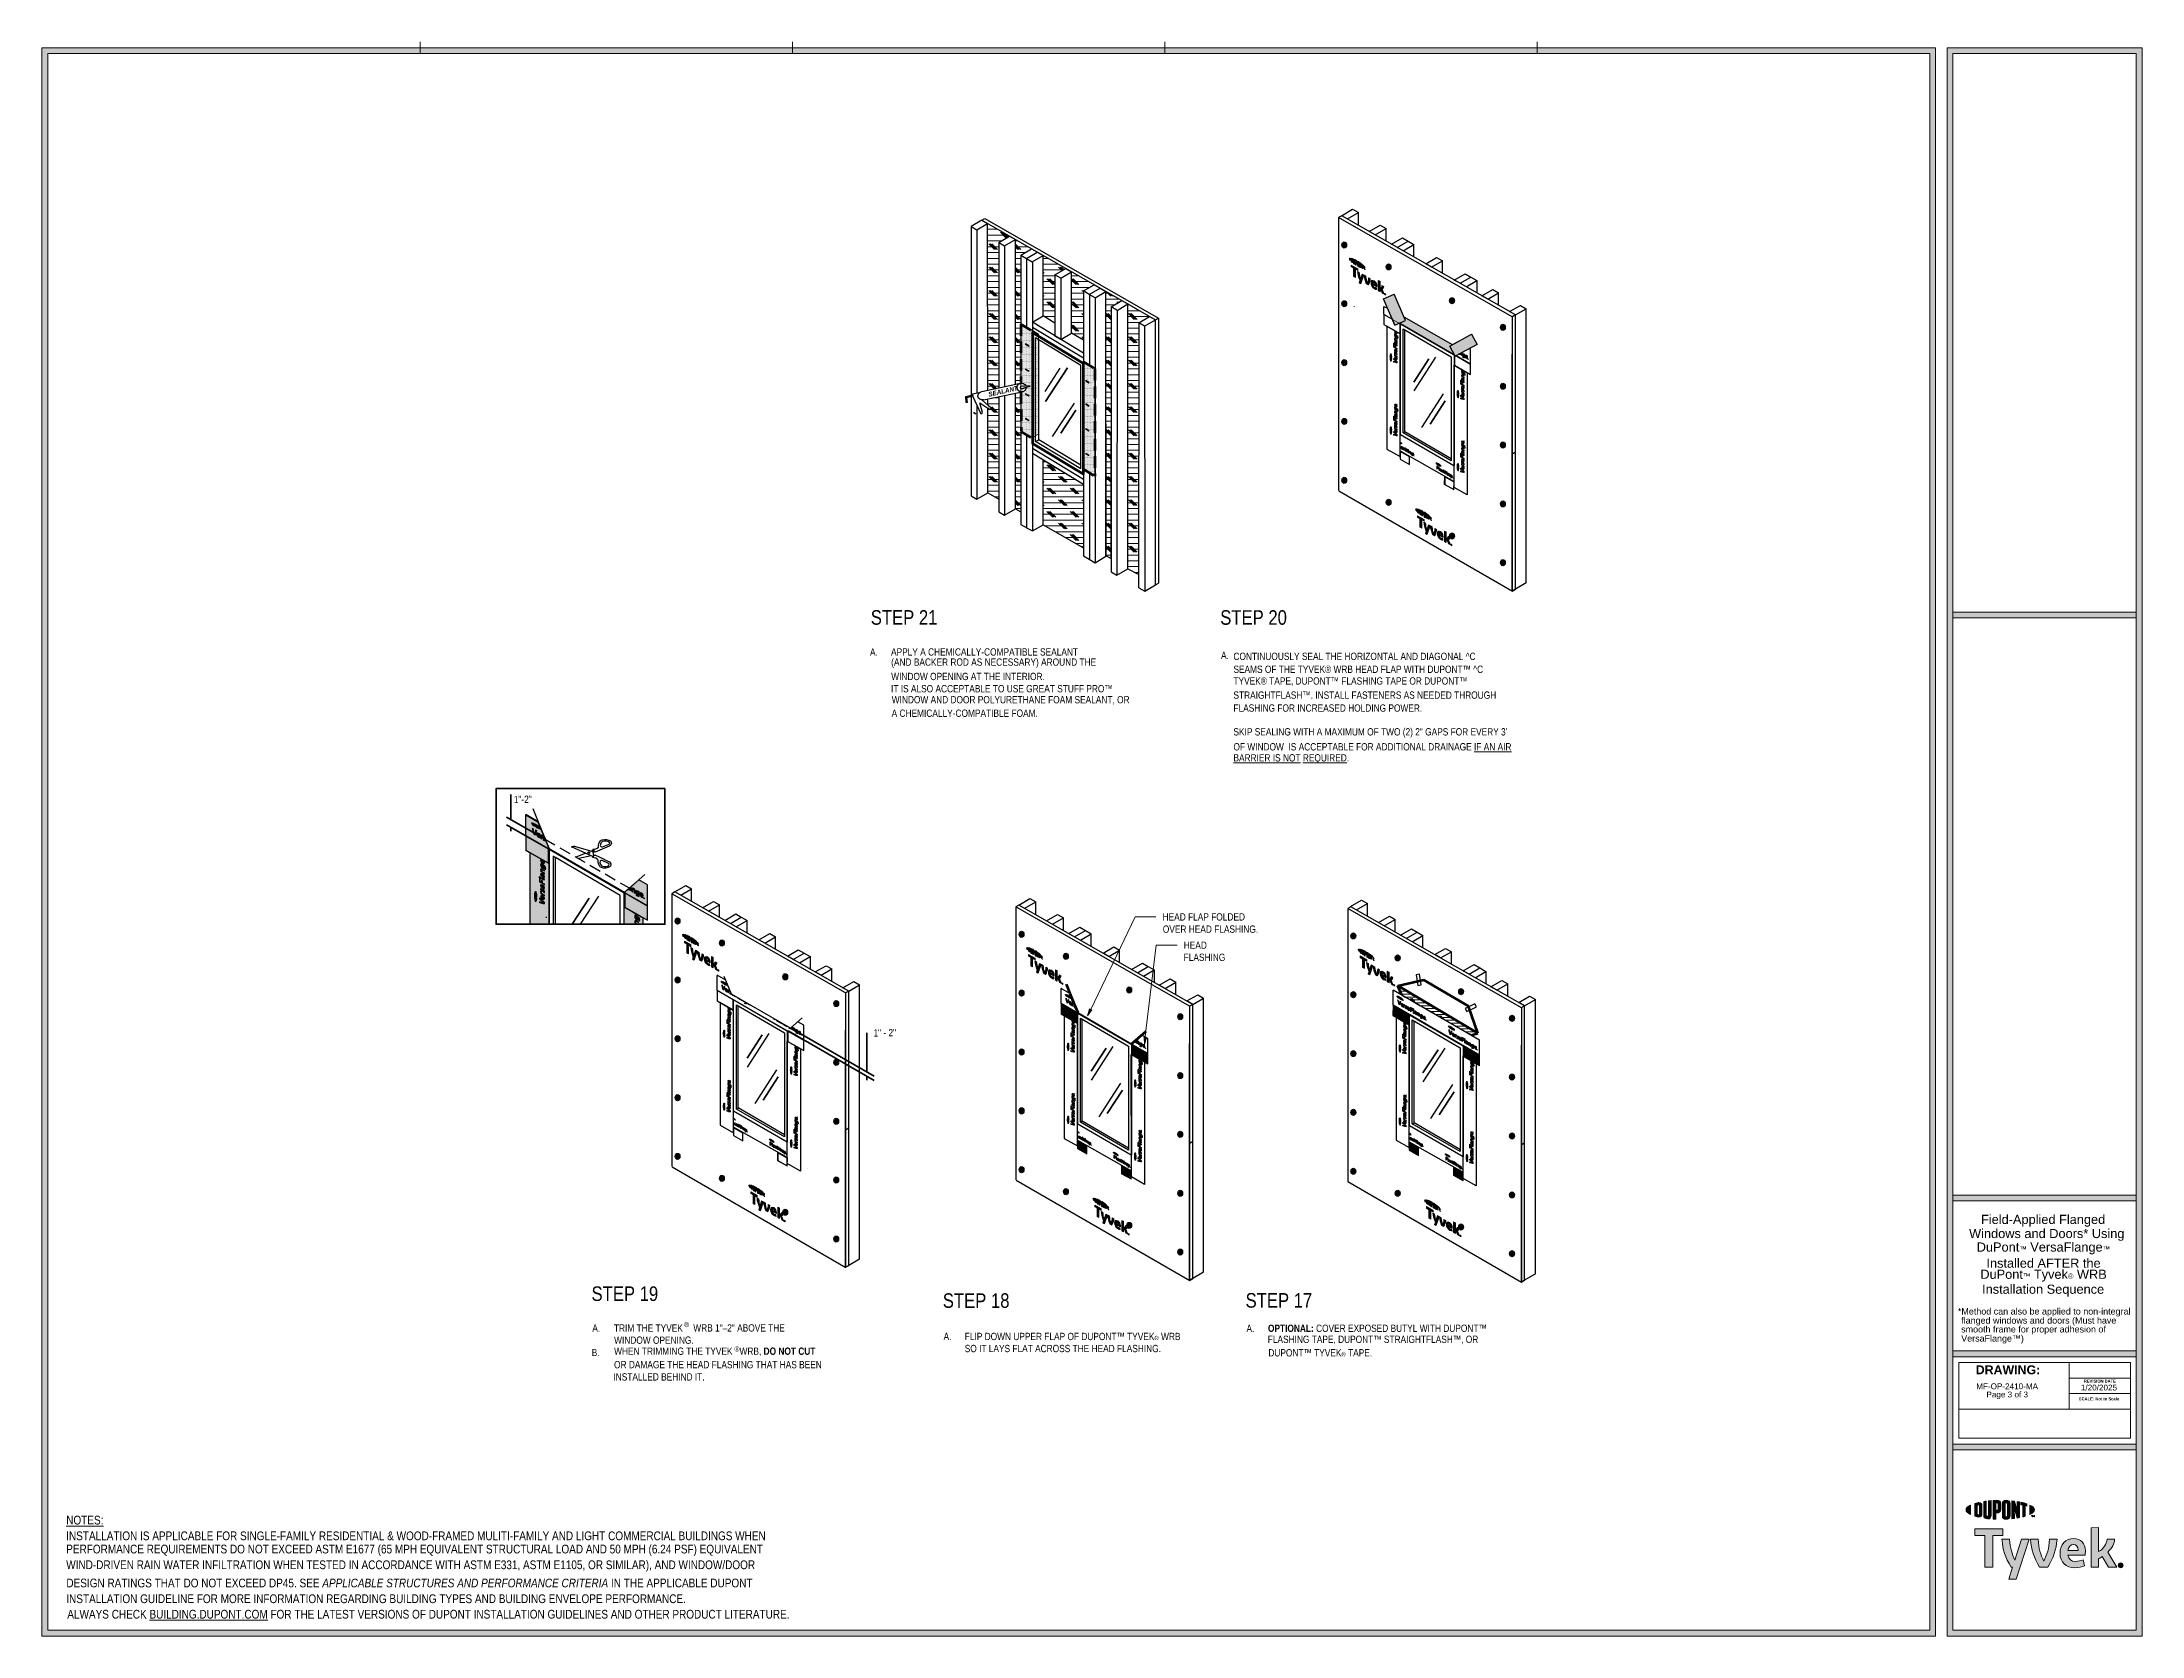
# Model space of a CAD drawing. Header units: inches. Extents: x -20.7 to 76.3, y -55.2 to 19.1.
# Drawn here: x 31.16 to 76.3, y -54.95 to -20.69 of the extents above; entities that cross this region are included whole.
import ezdxf

# ---------------------------------------------------------------- set-up
doc = ezdxf.new("R2010")
doc.units = ezdxf.units.IN
doc.header["$MEASUREMENT"] = 0
for name, pattern in [('AI-Linetype-0', [1.199738, 0.599869, -0.119974, 0.119974, -0.119974, 0.119974, -0.119974]), ('AI-Linetype-1', [1.199738, 0.599869, -0.119974, 0.119974, -0.119974, 0.119974, -0.119974]), ('AI-Linetype-10', [1.199738, 0.599869, -0.119974, 0.119974, -0.119974, 0.119974, -0.119974]), ('AI-Linetype-11', [1.199738, 0.599869, -0.119974, 0.119974, -0.119974, 0.119974, -0.119974]), ('AI-Linetype-12', [1.199738, 0.599869, -0.119974, 0.119974, -0.119974, 0.119974, -0.119974]), ('AI-Linetype-13', [1.199738, 0.599869, -0.119974, 0.119974, -0.119974, 0.119974, -0.119974]), ('AI-Linetype-14', [1.199738, 0.599869, -0.119974, 0.119974, -0.119974, 0.119974, -0.119974]), ('AI-Linetype-15', [1.199738, 0.599869, -0.119974, 0.119974, -0.119974, 0.119974, -0.119974]), ('AI-Linetype-16', [1.199738, 0.599869, -0.119974, 0.119974, -0.119974, 0.119974, -0.119974]), ('AI-Linetype-17', [1.199738, 0.599869, -0.119974, 0.119974, -0.119974, 0.119974, -0.119974]), ('AI-Linetype-2', [1.199738, 0.599869, -0.119974, 0.119974, -0.119974, 0.119974, -0.119974]), ('AI-Linetype-3', [1.199738, 0.599869, -0.119974, 0.119974, -0.119974, 0.119974, -0.119974]), ('AI-Linetype-4', [1.199738, 0.599869, -0.119974, 0.119974, -0.119974, 0.119974, -0.119974]), ('AI-Linetype-42', [0.375113, 0.250075, -0.125038]), ('AI-Linetype-43', [0.375113, 0.250075, -0.125038]), ('AI-Linetype-44', [0.375113, 0.250075, -0.125038]), ('AI-Linetype-45', [0.375113, 0.250075, -0.125038]), ('AI-Linetype-46', [0.375113, 0.250075, -0.125038]), ('AI-Linetype-47', [0.375113, 0.250075, -0.125038]), ('AI-Linetype-48', [0.375113, 0.250075, -0.125038]), ('AI-Linetype-49', [0.375113, 0.250075, -0.125038]), ('AI-Linetype-5', [1.199738, 0.599869, -0.119974, 0.119974, -0.119974, 0.119974, -0.119974]), ('AI-Linetype-50', [0.375113, 0.250075, -0.125038]), ('AI-Linetype-51', [0.375113, 0.250075, -0.125038]), ('AI-Linetype-52', [0.375113, 0.250075, -0.125038]), ('AI-Linetype-6', [1.199738, 0.599869, -0.119974, 0.119974, -0.119974, 0.119974, -0.119974]), ('AI-Linetype-7', [1.199738, 0.599869, -0.119974, 0.119974, -0.119974, 0.119974, -0.119974]), ('AI-Linetype-76', [0.375113, 0.250075, -0.125038]), ('AI-Linetype-77', [0.375113, 0.250075, -0.125038]), ('AI-Linetype-78', [0.375113, 0.250075, -0.125038]), ('AI-Linetype-79', [0.375113, 0.250075, -0.125038]), ('AI-Linetype-8', [1.199738, 0.599869, -0.119974, 0.119974, -0.119974, 0.119974, -0.119974]), ('AI-Linetype-9', [1.199738, 0.599869, -0.119974, 0.119974, -0.119974, 0.119974, -0.119974])]:
    doc.linetypes.add(name, pattern=pattern)
doc.layers.get('0').update_dxf_attribs({"lineweight": 0})
for name, color, linetype, lineweight in [('.ATI-DETAIL', 7, 'Continuous', 0), ('.ATI-HATCH', 7, 'Continuous', 0), ('.ATI-TEXT', 7, 'Continuous', 0), ('G-ANNO-TTLB', 7, 'Continuous', 0), ('Isolation Mode', 7, 'Continuous', 0), ('LOGOS', 7, 'Continuous', 0), ('T', 7, 'Continuous', 0), ('TYVEK', 7, 'Continuous', 0), ('wall scratch', 7, 'Continuous', 0), ('X-REF - TRACED', 7, 'Continuous', 0)]:
    doc.layers.add(name, color=color, linetype=linetype, lineweight=lineweight)
pattern_1 = [(45, (0, 0), (-7.0711, 7.0711), [])]

msp = doc.modelspace()

# ---------------------------------------------------------------- texts
at = {"layer": '.ATI-TEXT', "char_height": 0.2, "attachment_point": 7}
for s, insert in [('\\C18;\\c0;\\FArial Narrow|b0|i0|c1;\\H0.312594;\\W1.000000;STEP 21', (48.971, -33.214)), ('\\C18;\\c0;\\FArial Narrow|b0|i0|c1;\\H0.312594;\\W1.000000;STEP 20', (56.483, -33.215)), ('\\C18;\\c0;\\FArial Narrow|b0|i0|c1;\\H0.156297;\\W1.000000;A.', (48.955, -33.875)), ('\\C18;\\c0;\\FArial Narrow|b0|i0|c1;\\H0.156297;\\W1.000000;APPLY A CHEMICALLY-COMPATIBLE SEALANT ', (49.407, -33.875)), ('\\C18;\\c0;\\FArial Narrow|b0|i0|c1;\\H0.156297;\\W1.000000;WINDOW OPENING AT THE INTERIOR. ', (49.411, -34.402)), ('\\C18;\\c0;\\FArial Narrow|b0|i0|c1;\\H0.156297;\\W1.000000;(AND BACKER ROD AS NECESSARY) AROUND THE ', (49.41, -34.138)), ('\\C18;\\c0;\\FArial Narrow|b0|i0|c1;\\H0.156297;\\W1.000000;WINDOW AND DOOR POLYURETHANE FOAM SEALANT, OR ', (49.422, -34.928)), ('\\C18;\\c0;\\FArial Narrow|b0|i0|c1;\\H0.156297;\\W1.000000;IT IS ALSO ACCEPTABLE TO USE GREAT STUFF PRO™', (49.407, -34.665)), ('\\C18;\\c0;\\FArial Narrow|b0|i0|c1;\\H0.156297;\\W1.000000;A CHEMICALLY-COMPATIBLE FOAM.', (49.42, -35.192)), ('\\C18;\\c0;\\FArial Narrow|b0|i0|c1;\\H0.312594;\\W1.000000;STEP 19', (42.969, -47.749)), ('\\C18;\\c0;\\FArial Narrow|b0|i0|c1;\\H0.312594;\\W1.000000;STEP 18', (50.52, -47.897)), ('\\C18;\\c0;\\FArial Narrow|b0|i0|c1;\\H0.312500;\\W1.000000;STEP 17', (57.028, -47.893)), ('\\C18;\\c0;\\FArial Narrow|b0|i0|c1;\\H0.156250;\\W1.000000;A.', (57.047, -48.412)), ('\\C18;\\c0;\\FArial Narrow Bold|b1|i0|c1;\\H0.156250;\\W1.000000;OPTIONAL:\\FArial Narrow|b0|i0|c1; COVER EXPOSED BUTYL WITH DUPONT™', (57.509, -48.412)), ('\\C18;\\c0;\\FArial Narrow|b0|i0|c1;\\H0.156250;\\W1.000000;FLASHING TAPE, DUPONT™ STRAIGHTFLASH™, OR ', (57.505, -48.676)), ('\\C18;\\c0;\\FArial Narrow|b0|i0|c1;\\H0.156250;\\W1.000000;DUPONT™ TYVEK\\H0.091094;®\\H0.156250; TAPE.', (57.518, -48.939))]:
    msp.add_mtext(s, dxfattribs=dict(at, insert=insert))
at = {"layer": '.ATI-TEXT', "insert": (41.3, -37.045), "char_height": 0.2, "attachment_point": 7, "rotation": 0.9999}
msp.add_mtext('\\C1;\\c255;\\FArial Narrow|b0|i0|c1;\\H0.156298;\\W1.000002;1"-2"', dxfattribs=at)
at = {"char_height": 0.2, "attachment_point": 7}
for s, insert in [('\\C18;\\c0;\\FArial|b0|i0|c1;\\H0.125038;\\W1.000000;MF-OP-2410-MA', (72.732, -49.643)), ('\\C18;\\c0;\\FArial|b0|i0|c1;\\H0.125038;\\W1.000000;1/20/2025', (74.982, -49.67)), ('\\C18;\\c0;\\FArial|b0|i0|c1;\\H0.125038;\\W1.000000;Page 3 of 3', (72.952, -49.855))]:
    msp.add_mtext(s, dxfattribs=dict(at, insert=insert))
at = {"layer": 'G-ANNO-TTLB', "char_height": 0.2, "attachment_point": 7}
for s, insert in [('\\C18;\\c0;\\FArial Bold|b1|i0|c1;\\H0.190324;\\W1.000000;DRAWING:', (72.722, -49.322)), ('\\C18;\\c0;\\FArial Bold|b1|i0|c1;\\H0.063441;\\W1.000000;REVISION DATE', (75.045, -49.5)), ('\\C18;\\c0;\\FArial Bold|b1|i0|c1;\\H0.063441;\\W1.000000;SCALE: Not to Scale', (74.939, -49.881))]:
    msp.add_mtext(s, dxfattribs=dict(at, insert=insert))
at = {"layer": 'Isolation Mode', "char_height": 0.2, "attachment_point": 7}
for s, insert in [('\\C18;\\c0;\\FArial|b0|i0|c1;\\H0.137667;\\W1.000000;*Method can also be applied to non-integral', (72.339, -48.078)), ('\\C18;\\c0;\\FArial|b0|i0|c1;\\H0.137667;\\W1.000000;flanged windows and doors (Must have', (72.409, -48.273)), ('\\C18;\\c0;\\FArial|b0|i0|c1;\\H0.137667;\\W1.000000;smooth frame for proper adhesion of ', (72.409, -48.463)), ('\\C18;\\c0;\\FArial|b0|i0|c1;\\H0.137667;\\W1.000000;VersaFlange™)', (72.41, -48.659))]:
    msp.add_mtext(s, dxfattribs=dict(at, insert=insert))
at = {"layer": 'TYVEK', "insert": (51.51, -28.312), "char_height": 0.2, "attachment_point": 7, "rotation": 12.493}
msp.add_mtext('\\C252;\\c8684676;\\FArial Narrow Bold Italic|b1|i1|c1;\\H0.100246;\\W0.994518;SEALANT', dxfattribs=at)

# ---------------------------------------------------------------- blocks, each defined once
blk = doc.blocks.new('Block_6')
at = {"char_height": 0.2, "attachment_point": 7}
for s, insert in [('\\C18;\\c0;\\FArial|b0|i0|c1;\\H0.196424;\\W1.000000;Field-Applied Flanged', (72.836, -46.149)), ('\\C18;\\c0;\\FArial|b0|i0|c1;\\H0.196424;\\W1.000000;Windows and Doors* Using', (72.579, -46.452)), ('\\C18;\\c0;\\FArial|b0|i0|c1;\\H0.196424;\\W1.000000;DuPont\\H0.114515;™\\H0.196424; VersaFlange\\H0.114515;™', (72.743, -46.743)), ('\\C18;\\c0;\\FArial|b0|i0|c1;\\H0.196424;\\W1.000000;Installed AFTER the', (72.952, -47.033)), ('\\C18;\\c0;\\FArial|b0|i0|c1;\\H0.196424;\\W1.000000;DuPont\\H0.114515;™\\H0.196424; Tyvek\\H0.114515;®\\H0.196424; WRB', (72.821, -47.328)), ('\\C18;\\c0;\\FArial|b0|i0|c1;\\H0.196424;\\W1.000000;Installation Sequence', (72.859, -47.649))]:
    blk.add_mtext(s, dxfattribs=dict(at, insert=insert))
blk = doc.blocks.new('Block_5')
blk.add_blockref('Block_6', (0, 0))
blk = doc.blocks.new('Block_8')
at = {"layer": 'G-ANNO-TTLB', "true_color": 0xe11b22, "transparency": 33554687}
h = blk.add_hatch(color=242, dxfattribs=at)
h.dxf.hatch_style = 2
edge = h.paths.add_edge_path()
edge.add_spline(control_points=[(72.513, -52.233), (72.513, -52.27), (72.55, -52.306), (72.613, -52.336), (72.613, -52.336), (72.613, -52.13), (72.613, -52.13), (72.55, -52.16), (72.513, -52.195), (72.513, -52.233)], knot_values=[0, 0, 0, 0, 1, 1, 1, 2, 2, 2, 3, 3, 3, 3], degree=3, periodic=0)
h = blk.add_hatch(color=242, dxfattribs=at)
h.dxf.hatch_style = 2
edge = h.paths.add_edge_path()
edge.add_spline(control_points=[(72.805, -52.317), (72.805, -52.332), (72.796, -52.338), (72.784, -52.338), (72.775, -52.338), (72.762, -52.334), (72.751, -52.331), (72.751, -52.331), (72.751, -52.135), (72.751, -52.135), (72.762, -52.132), (72.775, -52.129), (72.784, -52.129), (72.796, -52.129), (72.805, -52.134), (72.805, -52.15), (72.805, -52.15), (72.805, -52.317), (72.805, -52.317)], knot_values=[0, 0, 0, 0, 1, 1, 1, 2, 2, 2, 3, 3, 3, 4, 4, 4, 5, 5, 5, 6, 6, 6, 6], degree=3, periodic=0)
edge = h.paths.add_edge_path()
edge.add_spline(control_points=[(72.792, -52.077), (72.774, -52.077), (72.748, -52.083), (72.702, -52.097), (72.702, -52.097), (72.702, -52.369), (72.702, -52.369), (72.743, -52.382), (72.774, -52.389), (72.792, -52.389), (72.833, -52.389), (72.856, -52.364), (72.856, -52.324), (72.856, -52.324), (72.856, -52.143), (72.856, -52.143), (72.856, -52.102), (72.833, -52.077), (72.792, -52.077)], knot_values=[0, 0, 0, 0, 1, 1, 1, 2, 2, 2, 3, 3, 3, 4, 4, 4, 5, 5, 5, 6, 6, 6, 6], degree=3, periodic=0)
h = blk.add_hatch(color=242, dxfattribs=at)
h.dxf.hatch_style = 2
edge = h.paths.add_edge_path()
edge.add_spline(control_points=[(72.999, -52.349), (72.999, -52.364), (72.993, -52.374), (72.974, -52.372), (72.954, -52.37), (72.949, -52.361), (72.949, -52.343), (72.949, -52.343), (72.949, -52.046), (72.949, -52.046), (72.936, -52.048), (72.908, -52.052), (72.895, -52.053), (72.895, -52.053), (72.895, -52.353), (72.895, -52.353), (72.895, -52.401), (72.919, -52.42), (72.974, -52.426), (73.024, -52.432), (73.055, -52.406), (73.055, -52.353), (73.055, -52.353), (73.055, -52.036), (73.055, -52.036), (73.044, -52.037), (73.01, -52.04), (72.999, -52.041), (72.999, -52.041), (72.999, -52.349), (72.999, -52.349)], knot_values=[0, 0, 0, 0, 1, 1, 1, 2, 2, 2, 3, 3, 3, 4, 4, 4, 5, 5, 5, 6, 6, 6, 7, 7, 7, 8, 8, 8, 9, 9, 9, 10, 10, 10, 10], degree=3, periodic=0)
h = blk.add_hatch(color=242, dxfattribs=at)
h.dxf.hatch_style = 2
edge = h.paths.add_edge_path()
edge.add_spline(control_points=[(73.203, -52.218), (73.203, -52.235), (73.197, -52.244), (73.174, -52.244), (73.174, -52.244), (73.155, -52.244), (73.155, -52.244), (73.155, -52.244), (73.155, -52.087), (73.155, -52.087), (73.163, -52.086), (73.168, -52.086), (73.173, -52.086), (73.198, -52.086), (73.203, -52.096), (73.203, -52.113), (73.203, -52.113), (73.203, -52.218), (73.203, -52.218)], knot_values=[0, 0, 0, 0, 1, 1, 1, 2, 2, 2, 3, 3, 3, 4, 4, 4, 5, 5, 5, 6, 6, 6, 6], degree=3, periodic=0)
edge = h.paths.add_edge_path()
edge.add_spline(control_points=[(73.177, -52.031), (73.167, -52.031), (73.131, -52.032), (73.099, -52.034), (73.099, -52.034), (73.099, -52.433), (73.099, -52.433), (73.11, -52.433), (73.139, -52.435), (73.155, -52.435), (73.155, -52.435), (73.155, -52.3), (73.155, -52.3), (73.155, -52.3), (73.177, -52.3), (73.177, -52.3), (73.235, -52.3), (73.26, -52.273), (73.26, -52.223), (73.26, -52.223), (73.26, -52.105), (73.26, -52.105), (73.26, -52.055), (73.232, -52.031), (73.177, -52.031)], knot_values=[0, 0, 0, 0, 1, 1, 1, 2, 2, 2, 3, 3, 3, 4, 4, 4, 5, 5, 5, 6, 6, 6, 7, 7, 7, 8, 8, 8, 8], degree=3, periodic=0)
h = blk.add_hatch(color=242, dxfattribs=at)
h.dxf.hatch_style = 2
edge = h.paths.add_edge_path()
edge.add_spline(control_points=[(73.403, -52.358), (73.403, -52.373), (73.398, -52.382), (73.378, -52.382), (73.358, -52.383), (73.352, -52.374), (73.352, -52.358), (73.352, -52.358), (73.352, -52.109), (73.352, -52.109), (73.352, -52.093), (73.358, -52.084), (73.378, -52.084), (73.398, -52.085), (73.403, -52.093), (73.403, -52.109), (73.403, -52.109), (73.403, -52.358), (73.403, -52.358)], knot_values=[0, 0, 0, 0, 1, 1, 1, 2, 2, 2, 3, 3, 3, 4, 4, 4, 5, 5, 5, 6, 6, 6, 6], degree=3, periodic=0)
edge = h.paths.add_edge_path()
edge.add_spline(control_points=[(73.378, -52.028), (73.326, -52.026), (73.295, -52.049), (73.295, -52.101), (73.295, -52.101), (73.295, -52.362), (73.295, -52.362), (73.295, -52.418), (73.323, -52.441), (73.378, -52.438), (73.432, -52.436), (73.46, -52.415), (73.46, -52.357), (73.46, -52.357), (73.46, -52.107), (73.46, -52.107), (73.46, -52.051), (73.435, -52.031), (73.378, -52.028)], knot_values=[0, 0, 0, 0, 1, 1, 1, 2, 2, 2, 3, 3, 3, 4, 4, 4, 5, 5, 5, 6, 6, 6, 6], degree=3, periodic=0)
h = blk.add_hatch(color=242, dxfattribs=at)
h.dxf.hatch_style = 2
edge = h.paths.add_edge_path()
edge.add_spline(control_points=[(73.616, -52.251), (73.616, -52.251), (73.553, -52.048), (73.553, -52.048), (73.537, -52.046), (73.516, -52.043), (73.5, -52.042), (73.5, -52.042), (73.5, -52.425), (73.5, -52.425), (73.511, -52.424), (73.54, -52.42), (73.554, -52.419), (73.554, -52.419), (73.55, -52.193), (73.55, -52.193), (73.55, -52.193), (73.616, -52.41), (73.616, -52.41), (73.63, -52.408), (73.65, -52.404), (73.664, -52.401), (73.664, -52.401), (73.664, -52.065), (73.664, -52.065), (73.649, -52.062), (73.624, -52.058), (73.612, -52.056), (73.612, -52.056), (73.616, -52.251), (73.616, -52.251)], knot_values=[0, 0, 0, 0, 1, 1, 1, 2, 2, 2, 3, 3, 3, 4, 4, 4, 5, 5, 5, 6, 6, 6, 7, 7, 7, 8, 8, 8, 9, 9, 9, 10, 10, 10, 10], degree=3, periodic=0)
h = blk.add_hatch(color=242, dxfattribs=at)
h.dxf.hatch_style = 2
edge = h.paths.add_edge_path()
edge.add_spline(control_points=[(73.691, -52.124), (73.705, -52.126), (73.719, -52.129), (73.732, -52.132), (73.732, -52.132), (73.732, -52.387), (73.732, -52.387), (73.744, -52.384), (73.767, -52.378), (73.782, -52.373), (73.782, -52.373), (73.782, -52.144), (73.782, -52.144), (73.797, -52.148), (73.811, -52.152), (73.823, -52.155), (73.823, -52.155), (73.823, -52.106), (73.823, -52.106), (73.784, -52.092), (73.741, -52.081), (73.691, -52.071), (73.691, -52.071), (73.691, -52.124), (73.691, -52.124)], knot_values=[0, 0, 0, 0, 1, 1, 1, 2, 2, 2, 3, 3, 3, 4, 4, 4, 5, 5, 5, 6, 6, 6, 7, 7, 7, 8, 8, 8, 8], degree=3, periodic=0)
h = blk.add_hatch(color=242, dxfattribs=at)
h.dxf.hatch_style = 2
edge = h.paths.add_edge_path()
edge.add_spline(control_points=[(73.984, -52.233), (73.984, -52.27), (73.947, -52.306), (73.883, -52.336), (73.883, -52.336), (73.883, -52.13), (73.883, -52.13), (73.947, -52.16), (73.984, -52.195), (73.984, -52.233)], knot_values=[0, 0, 0, 0, 1, 1, 1, 2, 2, 2, 3, 3, 3, 3], degree=3, periodic=0)
h = blk.add_hatch(color=242, dxfattribs=at)
h.dxf.hatch_style = 2
edge = h.paths.add_edge_path()
edge.add_spline(control_points=[(73.954, -52.356), (73.954, -52.356), (73.96, -52.356), (73.96, -52.356), (73.96, -52.356), (73.969, -52.37), (73.969, -52.37), (73.969, -52.37), (73.978, -52.356), (73.978, -52.356), (73.978, -52.356), (73.984, -52.356), (73.984, -52.356), (73.984, -52.356), (73.984, -52.386), (73.984, -52.386), (73.984, -52.386), (73.978, -52.386), (73.978, -52.386), (73.978, -52.386), (73.978, -52.365), (73.978, -52.365), (73.978, -52.365), (73.969, -52.379), (73.969, -52.379), (73.969, -52.379), (73.969, -52.379), (73.969, -52.379), (73.969, -52.379), (73.959, -52.365), (73.959, -52.365), (73.959, -52.365), (73.959, -52.386), (73.959, -52.386), (73.959, -52.386), (73.954, -52.386), (73.954, -52.386), (73.954, -52.386), (73.954, -52.356), (73.954, -52.356)], knot_values=[0, 0, 0, 0, 1, 1, 1, 2, 2, 2, 3, 3, 3, 4, 4, 4, 5, 5, 5, 6, 6, 6, 7, 7, 7, 8, 8, 8, 9, 9, 9, 10, 10, 10, 11, 11, 11, 12, 12, 12, 13, 13, 13, 13], degree=3, periodic=0)
edge = h.paths.add_edge_path()
edge.add_spline(control_points=[(73.933, -52.362), (73.933, -52.362), (73.924, -52.362), (73.924, -52.362), (73.924, -52.362), (73.924, -52.356), (73.924, -52.356), (73.924, -52.356), (73.948, -52.356), (73.948, -52.356), (73.948, -52.356), (73.948, -52.362), (73.948, -52.362), (73.948, -52.362), (73.939, -52.362), (73.939, -52.362), (73.939, -52.362), (73.939, -52.386), (73.939, -52.386), (73.939, -52.386), (73.933, -52.386), (73.933, -52.386), (73.933, -52.386), (73.933, -52.362), (73.933, -52.362)], knot_values=[0, 0, 0, 0, 1, 1, 1, 2, 2, 2, 3, 3, 3, 4, 4, 4, 5, 5, 5, 6, 6, 6, 7, 7, 7, 8, 8, 8, 8], degree=3, periodic=0)
at = {"layer": 'G-ANNO-TTLB'}
for points, knots in [([(72.513, -52.233), (72.513, -52.27), (72.55, -52.306), (72.613, -52.336), (72.613, -52.336), (72.613, -52.13), (72.613, -52.13), (72.55, -52.16), (72.513, -52.195), (72.513, -52.233)], [0, 0, 0, 0, 1, 1, 1, 2, 2, 2, 3, 3, 3, 3]), ([(72.792, -52.077), (72.774, -52.077), (72.748, -52.083), (72.702, -52.097), (72.702, -52.097), (72.702, -52.369), (72.702, -52.369), (72.743, -52.382), (72.774, -52.389), (72.792, -52.389), (72.833, -52.389), (72.856, -52.364), (72.856, -52.324), (72.856, -52.324), (72.856, -52.143), (72.856, -52.143), (72.856, -52.102), (72.833, -52.077), (72.792, -52.077)], [0, 0, 0, 0, 1, 1, 1, 2, 2, 2, 3, 3, 3, 4, 4, 4, 5, 5, 5, 6, 6, 6, 6]), ([(72.805, -52.317), (72.805, -52.332), (72.796, -52.338), (72.784, -52.338), (72.775, -52.338), (72.762, -52.334), (72.751, -52.331), (72.751, -52.331), (72.751, -52.135), (72.751, -52.135), (72.762, -52.132), (72.775, -52.129), (72.784, -52.129), (72.796, -52.129), (72.805, -52.134), (72.805, -52.15), (72.805, -52.15), (72.805, -52.317), (72.805, -52.317)], [0, 0, 0, 0, 1, 1, 1, 2, 2, 2, 3, 3, 3, 4, 4, 4, 5, 5, 5, 6, 6, 6, 6]), ([(72.999, -52.349), (72.999, -52.364), (72.993, -52.374), (72.974, -52.372), (72.954, -52.37), (72.949, -52.361), (72.949, -52.343), (72.949, -52.343), (72.949, -52.046), (72.949, -52.046), (72.936, -52.048), (72.908, -52.052), (72.895, -52.053), (72.895, -52.053), (72.895, -52.353), (72.895, -52.353), (72.895, -52.401), (72.919, -52.42), (72.974, -52.426), (73.024, -52.432), (73.055, -52.406), (73.055, -52.353), (73.055, -52.353), (73.055, -52.036), (73.055, -52.036), (73.044, -52.037), (73.01, -52.04), (72.999, -52.041), (72.999, -52.041), (72.999, -52.349), (72.999, -52.349)], [0, 0, 0, 0, 1, 1, 1, 2, 2, 2, 3, 3, 3, 4, 4, 4, 5, 5, 5, 6, 6, 6, 7, 7, 7, 8, 8, 8, 9, 9, 9, 10, 10, 10, 10]), ([(73.177, -52.031), (73.167, -52.031), (73.131, -52.032), (73.099, -52.034), (73.099, -52.034), (73.099, -52.433), (73.099, -52.433), (73.11, -52.433), (73.139, -52.435), (73.155, -52.435), (73.155, -52.435), (73.155, -52.3), (73.155, -52.3), (73.155, -52.3), (73.177, -52.3), (73.177, -52.3), (73.235, -52.3), (73.26, -52.273), (73.26, -52.223), (73.26, -52.223), (73.26, -52.105), (73.26, -52.105), (73.26, -52.055), (73.232, -52.031), (73.177, -52.031)], [0, 0, 0, 0, 1, 1, 1, 2, 2, 2, 3, 3, 3, 4, 4, 4, 5, 5, 5, 6, 6, 6, 7, 7, 7, 8, 8, 8, 8]), ([(73.203, -52.218), (73.203, -52.235), (73.197, -52.244), (73.174, -52.244), (73.174, -52.244), (73.155, -52.244), (73.155, -52.244), (73.155, -52.244), (73.155, -52.087), (73.155, -52.087), (73.163, -52.086), (73.168, -52.086), (73.173, -52.086), (73.198, -52.086), (73.203, -52.096), (73.203, -52.113), (73.203, -52.113), (73.203, -52.218), (73.203, -52.218)], [0, 0, 0, 0, 1, 1, 1, 2, 2, 2, 3, 3, 3, 4, 4, 4, 5, 5, 5, 6, 6, 6, 6]), ([(73.378, -52.028), (73.326, -52.026), (73.295, -52.049), (73.295, -52.101), (73.295, -52.101), (73.295, -52.362), (73.295, -52.362), (73.295, -52.418), (73.323, -52.441), (73.378, -52.438), (73.432, -52.436), (73.46, -52.415), (73.46, -52.357), (73.46, -52.357), (73.46, -52.107), (73.46, -52.107), (73.46, -52.051), (73.435, -52.031), (73.378, -52.028)], [0, 0, 0, 0, 1, 1, 1, 2, 2, 2, 3, 3, 3, 4, 4, 4, 5, 5, 5, 6, 6, 6, 6]), ([(73.403, -52.358), (73.403, -52.373), (73.398, -52.382), (73.378, -52.382), (73.358, -52.383), (73.352, -52.374), (73.352, -52.358), (73.352, -52.358), (73.352, -52.109), (73.352, -52.109), (73.352, -52.093), (73.358, -52.084), (73.378, -52.084), (73.398, -52.085), (73.403, -52.093), (73.403, -52.109), (73.403, -52.109), (73.403, -52.358), (73.403, -52.358)], [0, 0, 0, 0, 1, 1, 1, 2, 2, 2, 3, 3, 3, 4, 4, 4, 5, 5, 5, 6, 6, 6, 6]), ([(73.616, -52.251), (73.616, -52.251), (73.553, -52.048), (73.553, -52.048), (73.537, -52.046), (73.516, -52.043), (73.5, -52.042), (73.5, -52.042), (73.5, -52.425), (73.5, -52.425), (73.511, -52.424), (73.54, -52.42), (73.554, -52.419), (73.554, -52.419), (73.55, -52.193), (73.55, -52.193), (73.55, -52.193), (73.616, -52.41), (73.616, -52.41), (73.63, -52.408), (73.65, -52.404), (73.664, -52.401), (73.664, -52.401), (73.664, -52.065), (73.664, -52.065), (73.649, -52.062), (73.624, -52.058), (73.612, -52.056), (73.612, -52.056), (73.616, -52.251), (73.616, -52.251)], [0, 0, 0, 0, 1, 1, 1, 2, 2, 2, 3, 3, 3, 4, 4, 4, 5, 5, 5, 6, 6, 6, 7, 7, 7, 8, 8, 8, 9, 9, 9, 10, 10, 10, 10]), ([(73.691, -52.124), (73.705, -52.126), (73.719, -52.129), (73.732, -52.132), (73.732, -52.132), (73.732, -52.387), (73.732, -52.387), (73.744, -52.384), (73.767, -52.378), (73.782, -52.373), (73.782, -52.373), (73.782, -52.144), (73.782, -52.144), (73.797, -52.148), (73.811, -52.152), (73.823, -52.155), (73.823, -52.155), (73.823, -52.106), (73.823, -52.106), (73.784, -52.092), (73.741, -52.081), (73.691, -52.071), (73.691, -52.071), (73.691, -52.124), (73.691, -52.124)], [0, 0, 0, 0, 1, 1, 1, 2, 2, 2, 3, 3, 3, 4, 4, 4, 5, 5, 5, 6, 6, 6, 7, 7, 7, 8, 8, 8, 8]), ([(73.984, -52.233), (73.984, -52.27), (73.947, -52.306), (73.883, -52.336), (73.883, -52.336), (73.883, -52.13), (73.883, -52.13), (73.947, -52.16), (73.984, -52.195), (73.984, -52.233)], [0, 0, 0, 0, 1, 1, 1, 2, 2, 2, 3, 3, 3, 3]), ([(73.933, -52.362), (73.933, -52.362), (73.924, -52.362), (73.924, -52.362), (73.924, -52.362), (73.924, -52.356), (73.924, -52.356), (73.924, -52.356), (73.948, -52.356), (73.948, -52.356), (73.948, -52.356), (73.948, -52.362), (73.948, -52.362), (73.948, -52.362), (73.939, -52.362), (73.939, -52.362), (73.939, -52.362), (73.939, -52.386), (73.939, -52.386), (73.939, -52.386), (73.933, -52.386), (73.933, -52.386), (73.933, -52.386), (73.933, -52.362), (73.933, -52.362)], [0, 0, 0, 0, 1, 1, 1, 2, 2, 2, 3, 3, 3, 4, 4, 4, 5, 5, 5, 6, 6, 6, 7, 7, 7, 8, 8, 8, 8]), ([(73.954, -52.356), (73.954, -52.356), (73.96, -52.356), (73.96, -52.356), (73.96, -52.356), (73.969, -52.37), (73.969, -52.37), (73.969, -52.37), (73.978, -52.356), (73.978, -52.356), (73.978, -52.356), (73.984, -52.356), (73.984, -52.356), (73.984, -52.356), (73.984, -52.386), (73.984, -52.386), (73.984, -52.386), (73.978, -52.386), (73.978, -52.386), (73.978, -52.386), (73.978, -52.365), (73.978, -52.365), (73.978, -52.365), (73.969, -52.379), (73.969, -52.379), (73.969, -52.379), (73.969, -52.379), (73.969, -52.379), (73.969, -52.379), (73.959, -52.365), (73.959, -52.365), (73.959, -52.365), (73.959, -52.386), (73.959, -52.386), (73.959, -52.386), (73.954, -52.386), (73.954, -52.386), (73.954, -52.386), (73.954, -52.356), (73.954, -52.356)], [0, 0, 0, 0, 1, 1, 1, 2, 2, 2, 3, 3, 3, 4, 4, 4, 5, 5, 5, 6, 6, 6, 7, 7, 7, 8, 8, 8, 9, 9, 9, 10, 10, 10, 11, 11, 11, 12, 12, 12, 13, 13, 13, 13])]:
    blk.add_open_spline(points, degree=3, knots=knots, dxfattribs=at)
blk = doc.blocks.new('Block_12')
at = {"layer": 'G-ANNO-TTLB', "true_color": 0x17477e, "transparency": 33554687}
h = blk.add_hatch(color=156, dxfattribs=at)
h.dxf.hatch_style = 2
h.paths.add_polyline_path([(73.305, -52.644), (72.702, -52.644), (72.702, -52.787), (72.92, -52.787), (72.92, -53.464), (73.087, -53.464), (73.087, -52.787), (73.305, -52.787)])
h = blk.add_hatch(color=156, dxfattribs=at)
h.dxf.hatch_style = 2
edge = h.paths.add_edge_path()
edge.add_spline(control_points=[(75.559, -53.144), (75.559, -53.144), (75.753, -53.464), (75.753, -53.464), (75.753, -53.464), (75.577, -53.464), (75.577, -53.464), (75.577, -53.464), (75.442, -53.236), (75.442, -53.236), (75.418, -53.253), (75.392, -53.271), (75.364, -53.288), (75.364, -53.288), (75.364, -53.464), (75.364, -53.464), (75.364, -53.464), (75.202, -53.464), (75.202, -53.464), (75.202, -53.464), (75.202, -52.624), (75.202, -52.624), (75.202, -52.624), (75.364, -52.615), (75.364, -52.615), (75.364, -52.615), (75.364, -53.132), (75.364, -53.132), (75.474, -53.061), (75.528, -52.979), (75.547, -52.865), (75.547, -52.865), (75.707, -52.865), (75.707, -52.865), (75.704, -52.966), (75.652, -53.056), (75.559, -53.144)], knot_values=[0, 0, 0, 0, 1, 1, 1, 2, 2, 2, 3, 3, 3, 4, 4, 4, 5, 5, 5, 6, 6, 6, 7, 7, 7, 8, 8, 8, 9, 9, 9, 10, 10, 10, 11, 11, 11, 12, 12, 12, 12], degree=3, periodic=0)
h = blk.add_hatch(color=156, dxfattribs=at)
h.dxf.hatch_style = 2
edge = h.paths.add_edge_path()
edge.add_spline(control_points=[(74.309, -52.865), (74.298, -53.066), (74.254, -53.202), (74.185, -53.334), (74.118, -53.202), (74.074, -53.066), (74.062, -52.865), (74.062, -52.865), (73.899, -52.865), (73.899, -52.865), (73.916, -53.101), (73.969, -53.252), (74.096, -53.464), (74.096, -53.464), (74.275, -53.464), (74.275, -53.464), (74.397, -53.252), (74.447, -53.101), (74.471, -52.865), (74.471, -52.865), (74.309, -52.865), (74.309, -52.865)], knot_values=[0, 0, 0, 0, 1, 1, 1, 2, 2, 2, 3, 3, 3, 4, 4, 4, 5, 5, 5, 6, 6, 6, 7, 7, 7, 7], degree=3, periodic=0)
h = blk.add_hatch(color=156, dxfattribs=at)
h.dxf.hatch_style = 2
edge = h.paths.add_edge_path()
edge.add_spline(control_points=[(74.702, -53.108), (74.702, -53.108), (74.924, -53.108), (74.924, -53.108), (74.924, -53.108), (74.924, -53.094), (74.924, -53.094), (74.924, -53.028), (74.889, -52.98), (74.825, -52.98), (74.757, -52.98), (74.712, -53.028), (74.702, -53.108)], knot_values=[0, 0, 0, 0, 1, 1, 1, 2, 2, 2, 3, 3, 3, 4, 4, 4, 4], degree=3, periodic=0)
edge = h.paths.add_edge_path()
edge.add_spline(control_points=[(75.057, -53.438), (75.005, -53.462), (74.929, -53.478), (74.852, -53.478), (74.663, -53.478), (74.534, -53.359), (74.534, -53.164), (74.534, -52.978), (74.652, -52.851), (74.825, -52.851), (74.978, -52.851), (75.079, -52.96), (75.079, -53.117), (75.079, -53.152), (75.077, -53.183), (75.074, -53.206), (75.074, -53.206), (74.704, -53.206), (74.704, -53.206), (74.719, -53.3), (74.774, -53.342), (74.868, -53.342), (74.926, -53.342), (74.981, -53.329), (75.031, -53.308), (75.031, -53.308), (75.057, -53.438), (75.057, -53.438)], knot_values=[0, 0, 0, 0, 1, 1, 1, 2, 2, 2, 3, 3, 3, 4, 4, 4, 5, 5, 5, 6, 6, 6, 7, 7, 7, 8, 8, 8, 9, 9, 9, 9], degree=3, periodic=0)
at = {"layer": 'G-ANNO-TTLB'}
blk.add_lwpolyline([(73.305, -52.644), (72.702, -52.644), (72.702, -52.787), (72.92, -52.787), (72.92, -53.464), (73.087, -53.464), (73.087, -52.787), (73.305, -52.787)], close=True, dxfattribs=at)
for points, knots in [([(75.559, -53.144), (75.559, -53.144), (75.753, -53.464), (75.753, -53.464), (75.753, -53.464), (75.577, -53.464), (75.577, -53.464), (75.577, -53.464), (75.442, -53.236), (75.442, -53.236), (75.418, -53.253), (75.392, -53.271), (75.364, -53.288), (75.364, -53.288), (75.364, -53.464), (75.364, -53.464), (75.364, -53.464), (75.202, -53.464), (75.202, -53.464), (75.202, -53.464), (75.202, -52.624), (75.202, -52.624), (75.202, -52.624), (75.364, -52.615), (75.364, -52.615), (75.364, -52.615), (75.364, -53.132), (75.364, -53.132), (75.474, -53.061), (75.528, -52.979), (75.547, -52.865), (75.547, -52.865), (75.707, -52.865), (75.707, -52.865), (75.704, -52.966), (75.652, -53.056), (75.559, -53.144)], [0, 0, 0, 0, 1, 1, 1, 2, 2, 2, 3, 3, 3, 4, 4, 4, 5, 5, 5, 6, 6, 6, 7, 7, 7, 8, 8, 8, 9, 9, 9, 10, 10, 10, 11, 11, 11, 12, 12, 12, 12]), ([(74.309, -52.865), (74.298, -53.066), (74.254, -53.202), (74.185, -53.334), (74.118, -53.202), (74.074, -53.066), (74.062, -52.865), (74.062, -52.865), (73.899, -52.865), (73.899, -52.865), (73.916, -53.101), (73.969, -53.252), (74.096, -53.464), (74.096, -53.464), (74.275, -53.464), (74.275, -53.464), (74.397, -53.252), (74.447, -53.101), (74.471, -52.865), (74.471, -52.865), (74.309, -52.865), (74.309, -52.865)], [0, 0, 0, 0, 1, 1, 1, 2, 2, 2, 3, 3, 3, 4, 4, 4, 5, 5, 5, 6, 6, 6, 7, 7, 7, 7]), ([(75.057, -53.438), (75.005, -53.462), (74.929, -53.478), (74.852, -53.478), (74.663, -53.478), (74.534, -53.359), (74.534, -53.164), (74.534, -52.978), (74.652, -52.851), (74.825, -52.851), (74.978, -52.851), (75.079, -52.96), (75.079, -53.117), (75.079, -53.152), (75.077, -53.183), (75.074, -53.206), (75.074, -53.206), (74.704, -53.206), (74.704, -53.206), (74.719, -53.3), (74.774, -53.342), (74.868, -53.342), (74.926, -53.342), (74.981, -53.329), (75.031, -53.308), (75.031, -53.308), (75.057, -53.438), (75.057, -53.438)], [0, 0, 0, 0, 1, 1, 1, 2, 2, 2, 3, 3, 3, 4, 4, 4, 5, 5, 5, 6, 6, 6, 7, 7, 7, 8, 8, 8, 9, 9, 9, 9]), ([(74.702, -53.108), (74.702, -53.108), (74.924, -53.108), (74.924, -53.108), (74.924, -53.108), (74.924, -53.094), (74.924, -53.094), (74.924, -53.028), (74.889, -52.98), (74.825, -52.98), (74.757, -52.98), (74.712, -53.028), (74.702, -53.108)], [0, 0, 0, 0, 1, 1, 1, 2, 2, 2, 3, 3, 3, 4, 4, 4, 4])]:
    blk.add_open_spline(points, degree=3, knots=knots, dxfattribs=at)
blk = doc.blocks.new('Block_11')
at = {"layer": 'G-ANNO-TTLB', "true_color": 0x17477e, "transparency": 33554687}
h = blk.add_hatch(color=156, dxfattribs=at)
h.dxf.hatch_style = 2
edge = h.paths.add_edge_path()
edge.add_spline(control_points=[(73.708, -52.865), (73.708, -52.865), (73.563, -53.316), (73.563, -53.316), (73.501, -53.189), (73.461, -53.057), (73.449, -52.865), (73.449, -52.865), (73.286, -52.865), (73.286, -52.865), (73.303, -53.101), (73.356, -53.252), (73.483, -53.464), (73.483, -53.464), (73.515, -53.464), (73.515, -53.464), (73.515, -53.464), (73.432, -53.722), (73.432, -53.722), (73.432, -53.722), (73.594, -53.722), (73.594, -53.722), (73.594, -53.722), (73.87, -52.865), (73.87, -52.865), (73.87, -52.865), (73.708, -52.865), (73.708, -52.865)], knot_values=[0, 0, 0, 0, 1, 1, 1, 2, 2, 2, 3, 3, 3, 4, 4, 4, 5, 5, 5, 6, 6, 6, 7, 7, 7, 8, 8, 8, 9, 9, 9, 9], degree=3, periodic=0)
at = {"layer": 'G-ANNO-TTLB'}
blk.add_open_spline([(73.708, -52.865), (73.708, -52.865), (73.563, -53.316), (73.563, -53.316), (73.501, -53.189), (73.461, -53.057), (73.449, -52.865), (73.449, -52.865), (73.286, -52.865), (73.286, -52.865), (73.303, -53.101), (73.356, -53.252), (73.483, -53.464), (73.483, -53.464), (73.515, -53.464), (73.515, -53.464), (73.515, -53.464), (73.432, -53.722), (73.432, -53.722), (73.432, -53.722), (73.594, -53.722), (73.594, -53.722), (73.594, -53.722), (73.87, -52.865), (73.87, -52.865), (73.87, -52.865), (73.708, -52.865), (73.708, -52.865)], degree=3, knots=[0, 0, 0, 0, 1, 1, 1, 2, 2, 2, 3, 3, 3, 4, 4, 4, 5, 5, 5, 6, 6, 6, 7, 7, 7, 8, 8, 8, 9, 9, 9, 9], dxfattribs=at)
blk.add_blockref('Block_12', (0, 0), dxfattribs=at)
blk = doc.blocks.new('Block_13')
at = {"layer": 'G-ANNO-TTLB', "true_color": 0x17477e, "transparency": 33554687}
h = blk.add_hatch(color=156, dxfattribs=at)
h.dxf.hatch_style = 2
edge = h.paths.add_edge_path()
edge.add_spline(control_points=[(75.831, -53.409), (75.831, -53.409), (75.831, -53.424), (75.831, -53.424), (75.831, -53.424), (75.837, -53.424), (75.837, -53.424), (75.844, -53.424), (75.847, -53.423), (75.847, -53.417), (75.847, -53.411), (75.844, -53.409), (75.837, -53.409), (75.837, -53.409), (75.831, -53.409), (75.831, -53.409)], knot_values=[0, 0, 0, 0, 1, 1, 1, 2, 2, 2, 3, 3, 3, 4, 4, 4, 5, 5, 5, 5], degree=3, periodic=0)
edge = h.paths.add_edge_path()
edge.add_spline(control_points=[(75.819, -53.399), (75.819, -53.399), (75.837, -53.399), (75.837, -53.399), (75.852, -53.399), (75.858, -53.406), (75.858, -53.417), (75.858, -53.424), (75.855, -53.429), (75.848, -53.432), (75.852, -53.439), (75.856, -53.445), (75.862, -53.452), (75.862, -53.452), (75.849, -53.452), (75.849, -53.452), (75.844, -53.446), (75.84, -53.44), (75.837, -53.434), (75.837, -53.434), (75.831, -53.434), (75.831, -53.434), (75.831, -53.434), (75.831, -53.452), (75.831, -53.452), (75.831, -53.452), (75.819, -53.452), (75.819, -53.452), (75.819, -53.452), (75.819, -53.399), (75.819, -53.399)], knot_values=[0, 0, 0, 0, 1, 1, 1, 2, 2, 2, 3, 3, 3, 4, 4, 4, 5, 5, 5, 6, 6, 6, 7, 7, 7, 8, 8, 8, 9, 9, 9, 10, 10, 10, 10], degree=3, periodic=0)
edge = h.paths.add_edge_path()
edge.add_spline(control_points=[(75.838, -53.385), (75.813, -53.385), (75.798, -53.4), (75.798, -53.427), (75.798, -53.453), (75.813, -53.468), (75.838, -53.468), (75.863, -53.468), (75.878, -53.453), (75.878, -53.427), (75.878, -53.4), (75.863, -53.385), (75.838, -53.385)], knot_values=[0, 0, 0, 0, 1, 1, 1, 2, 2, 2, 3, 3, 3, 4, 4, 4, 4], degree=3, periodic=0)
edge = h.paths.add_edge_path()
edge.add_spline(control_points=[(75.838, -53.375), (75.87, -53.375), (75.89, -53.395), (75.89, -53.427), (75.89, -53.458), (75.869, -53.478), (75.838, -53.478), (75.806, -53.478), (75.786, -53.458), (75.786, -53.427), (75.786, -53.395), (75.806, -53.375), (75.838, -53.375)], knot_values=[0, 0, 0, 0, 1, 1, 1, 2, 2, 2, 3, 3, 3, 4, 4, 4, 4], degree=3, periodic=0)
at = {"layer": 'G-ANNO-TTLB'}
for points, knots in [([(75.838, -53.375), (75.87, -53.375), (75.89, -53.395), (75.89, -53.427), (75.89, -53.458), (75.869, -53.478), (75.838, -53.478), (75.806, -53.478), (75.786, -53.458), (75.786, -53.427), (75.786, -53.395), (75.806, -53.375), (75.838, -53.375)], [0, 0, 0, 0, 1, 1, 1, 2, 2, 2, 3, 3, 3, 4, 4, 4, 4]), ([(75.838, -53.385), (75.813, -53.385), (75.798, -53.4), (75.798, -53.427), (75.798, -53.453), (75.813, -53.468), (75.838, -53.468), (75.863, -53.468), (75.878, -53.453), (75.878, -53.427), (75.878, -53.4), (75.863, -53.385), (75.838, -53.385)], [0, 0, 0, 0, 1, 1, 1, 2, 2, 2, 3, 3, 3, 4, 4, 4, 4]), ([(75.819, -53.399), (75.819, -53.399), (75.837, -53.399), (75.837, -53.399), (75.852, -53.399), (75.858, -53.406), (75.858, -53.417), (75.858, -53.424), (75.855, -53.429), (75.848, -53.432), (75.852, -53.439), (75.856, -53.445), (75.862, -53.452), (75.862, -53.452), (75.849, -53.452), (75.849, -53.452), (75.844, -53.446), (75.84, -53.44), (75.837, -53.434), (75.837, -53.434), (75.831, -53.434), (75.831, -53.434), (75.831, -53.434), (75.831, -53.452), (75.831, -53.452), (75.831, -53.452), (75.819, -53.452), (75.819, -53.452), (75.819, -53.452), (75.819, -53.399), (75.819, -53.399)], [0, 0, 0, 0, 1, 1, 1, 2, 2, 2, 3, 3, 3, 4, 4, 4, 5, 5, 5, 6, 6, 6, 7, 7, 7, 8, 8, 8, 9, 9, 9, 10, 10, 10, 10]), ([(75.831, -53.409), (75.831, -53.409), (75.831, -53.424), (75.831, -53.424), (75.831, -53.424), (75.837, -53.424), (75.837, -53.424), (75.844, -53.424), (75.847, -53.423), (75.847, -53.417), (75.847, -53.411), (75.844, -53.409), (75.837, -53.409), (75.837, -53.409), (75.831, -53.409), (75.831, -53.409)], [0, 0, 0, 0, 1, 1, 1, 2, 2, 2, 3, 3, 3, 4, 4, 4, 5, 5, 5, 5])]:
    blk.add_open_spline(points, degree=3, knots=knots, dxfattribs=at)
blk = doc.blocks.new('Block_10')
at = {"layer": 'G-ANNO-TTLB'}
for name in ['Block_11', 'Block_13']:
    blk.add_blockref(name, (0, 0), dxfattribs=at)
blk = doc.blocks.new('Block_9')
at = {"layer": 'G-ANNO-TTLB'}
blk.add_blockref('Block_10', (0, 0), dxfattribs=at)
blk = doc.blocks.new('Block_7')
at = {"layer": 'G-ANNO-TTLB'}
for name in ['Block_8', 'Block_9']:
    blk.add_blockref(name, (0, 0), dxfattribs=at)
blk = doc.blocks.new('Block_29')
at = {"layer": 'TYVEK', "true_color": 0x18467f, "transparency": 33554687}
h = blk.add_hatch(color=156, dxfattribs=at)
h.dxf.hatch_style = 2
edge = h.paths.add_edge_path()
edge.add_spline(control_points=[(45.756, -40.879), (45.756, -40.883), (45.759, -40.889), (45.765, -40.895), (45.765, -40.895), (45.765, -40.873), (45.765, -40.873), (45.759, -40.873), (45.756, -40.875), (45.756, -40.879), (45.756, -40.879), (45.756, -40.879), (45.756, -40.879)], knot_values=[0, 0, 0, 0, 1, 1, 1, 2, 2, 2, 3, 3, 3, 4, 4, 4, 4], degree=3, periodic=0)
h = blk.add_hatch(color=156, dxfattribs=at)
h.dxf.hatch_style = 2
edge = h.paths.add_edge_path()
edge.add_spline(control_points=[(45.783, -40.903), (45.783, -40.905), (45.782, -40.905), (45.781, -40.905), (45.78, -40.904), (45.779, -40.903), (45.778, -40.902), (45.778, -40.902), (45.778, -40.881), (45.778, -40.881), (45.779, -40.882), (45.78, -40.882), (45.781, -40.882), (45.782, -40.883), (45.783, -40.884), (45.783, -40.886), (45.783, -40.886), (45.783, -40.903), (45.783, -40.903)], knot_values=[0, 0, 0, 0, 1, 1, 1, 2, 2, 2, 3, 3, 3, 4, 4, 4, 5, 5, 5, 6, 6, 6, 6], degree=3, periodic=0)
edge = h.paths.add_edge_path()
edge.add_spline(control_points=[(45.782, -40.877), (45.78, -40.876), (45.777, -40.876), (45.773, -40.875), (45.773, -40.875), (45.773, -40.903), (45.773, -40.903), (45.777, -40.907), (45.78, -40.909), (45.782, -40.91), (45.785, -40.912), (45.787, -40.911), (45.787, -40.907), (45.787, -40.907), (45.787, -40.888), (45.787, -40.888), (45.787, -40.883), (45.785, -40.88), (45.782, -40.877)], knot_values=[0, 0, 0, 0, 1, 1, 1, 2, 2, 2, 3, 3, 3, 4, 4, 4, 5, 5, 5, 6, 6, 6, 6], degree=3, periodic=0)
h = blk.add_hatch(color=156, dxfattribs=at)
h.dxf.hatch_style = 2
edge = h.paths.add_edge_path()
edge.add_spline(control_points=[(45.801, -40.917), (45.801, -40.919), (45.8, -40.92), (45.798, -40.918), (45.797, -40.917), (45.796, -40.916), (45.796, -40.914), (45.796, -40.914), (45.796, -40.882), (45.796, -40.882), (45.795, -40.882), (45.792, -40.881), (45.791, -40.88), (45.791, -40.88), (45.791, -40.912), (45.791, -40.912), (45.791, -40.917), (45.793, -40.92), (45.798, -40.924), (45.803, -40.927), (45.806, -40.926), (45.806, -40.921), (45.806, -40.921), (45.806, -40.887), (45.806, -40.887), (45.805, -40.887), (45.802, -40.885), (45.801, -40.885), (45.801, -40.885), (45.801, -40.917), (45.801, -40.917)], knot_values=[0, 0, 0, 0, 1, 1, 1, 2, 2, 2, 3, 3, 3, 4, 4, 4, 5, 5, 5, 6, 6, 6, 7, 7, 7, 8, 8, 8, 9, 9, 9, 10, 10, 10, 10], degree=3, periodic=0)
h = blk.add_hatch(color=156, dxfattribs=at)
h.dxf.hatch_style = 2
edge = h.paths.add_edge_path()
edge.add_spline(control_points=[(45.82, -40.914), (45.82, -40.916), (45.819, -40.917), (45.817, -40.915), (45.817, -40.915), (45.815, -40.914), (45.815, -40.914), (45.815, -40.914), (45.815, -40.898), (45.815, -40.898), (45.816, -40.898), (45.816, -40.898), (45.817, -40.899), (45.819, -40.9), (45.82, -40.901), (45.82, -40.903), (45.82, -40.903), (45.82, -40.914), (45.82, -40.914)], knot_values=[0, 0, 0, 0, 1, 1, 1, 2, 2, 2, 3, 3, 3, 4, 4, 4, 5, 5, 5, 6, 6, 6, 6], degree=3, periodic=0)
edge = h.paths.add_edge_path()
edge.add_spline(control_points=[(45.817, -40.893), (45.816, -40.893), (45.813, -40.891), (45.81, -40.889), (45.81, -40.889), (45.81, -40.931), (45.81, -40.931), (45.811, -40.932), (45.814, -40.934), (45.815, -40.935), (45.815, -40.935), (45.815, -40.92), (45.815, -40.92), (45.815, -40.92), (45.817, -40.921), (45.817, -40.921), (45.822, -40.925), (45.825, -40.923), (45.825, -40.918), (45.825, -40.918), (45.825, -40.905), (45.825, -40.905), (45.825, -40.9), (45.822, -40.896), (45.817, -40.893)], knot_values=[0, 0, 0, 0, 1, 1, 1, 2, 2, 2, 3, 3, 3, 4, 4, 4, 5, 5, 5, 6, 6, 6, 7, 7, 7, 8, 8, 8, 8], degree=3, periodic=0)
h = blk.add_hatch(color=156, dxfattribs=at)
h.dxf.hatch_style = 2
edge = h.paths.add_edge_path()
edge.add_spline(control_points=[(45.838, -40.94), (45.838, -40.941), (45.838, -40.942), (45.836, -40.941), (45.834, -40.94), (45.833, -40.939), (45.833, -40.937), (45.833, -40.937), (45.833, -40.911), (45.833, -40.911), (45.833, -40.909), (45.834, -40.908), (45.836, -40.909), (45.838, -40.911), (45.838, -40.912), (45.838, -40.913), (45.838, -40.913), (45.838, -40.94), (45.838, -40.94)], knot_values=[0, 0, 0, 0, 1, 1, 1, 2, 2, 2, 3, 3, 3, 4, 4, 4, 5, 5, 5, 6, 6, 6, 6], degree=3, periodic=0)
edge = h.paths.add_edge_path()
edge.add_spline(control_points=[(45.836, -40.903), (45.831, -40.9), (45.828, -40.901), (45.828, -40.907), (45.828, -40.907), (45.828, -40.934), (45.828, -40.934), (45.828, -40.94), (45.831, -40.944), (45.836, -40.947), (45.841, -40.949), (45.843, -40.949), (45.843, -40.942), (45.843, -40.942), (45.843, -40.916), (45.843, -40.916), (45.843, -40.91), (45.841, -40.907), (45.836, -40.903)], knot_values=[0, 0, 0, 0, 1, 1, 1, 2, 2, 2, 3, 3, 3, 4, 4, 4, 5, 5, 5, 6, 6, 6, 6], degree=3, periodic=0)
h = blk.add_hatch(color=156, dxfattribs=at)
h.dxf.hatch_style = 2
edge = h.paths.add_edge_path()
edge.add_spline(control_points=[(45.858, -40.94), (45.858, -40.94), (45.852, -40.915), (45.852, -40.915), (45.85, -40.914), (45.848, -40.912), (45.847, -40.911), (45.847, -40.911), (45.847, -40.952), (45.847, -40.952), (45.848, -40.952), (45.851, -40.954), (45.852, -40.954), (45.852, -40.954), (45.852, -40.93), (45.852, -40.93), (45.852, -40.93), (45.858, -40.956), (45.858, -40.956), (45.859, -40.957), (45.861, -40.958), (45.862, -40.958), (45.862, -40.958), (45.862, -40.923), (45.862, -40.923), (45.861, -40.922), (45.858, -40.92), (45.857, -40.919), (45.857, -40.919), (45.858, -40.94), (45.858, -40.94)], knot_values=[0, 0, 0, 0, 1, 1, 1, 2, 2, 2, 3, 3, 3, 4, 4, 4, 5, 5, 5, 6, 6, 6, 7, 7, 7, 8, 8, 8, 9, 9, 9, 10, 10, 10, 10], degree=3, periodic=0)
h = blk.add_hatch(color=156, dxfattribs=at)
h.dxf.hatch_style = 2
edge = h.paths.add_edge_path()
edge.add_spline(control_points=[(45.865, -40.93), (45.866, -40.931), (45.867, -40.932), (45.868, -40.933), (45.868, -40.933), (45.868, -40.96), (45.868, -40.96), (45.869, -40.961), (45.872, -40.961), (45.873, -40.962), (45.873, -40.962), (45.873, -40.937), (45.873, -40.937), (45.874, -40.938), (45.876, -40.94), (45.877, -40.941), (45.877, -40.941), (45.877, -40.935), (45.877, -40.935), (45.873, -40.932), (45.869, -40.928), (45.865, -40.925), (45.865, -40.925), (45.865, -40.93), (45.865, -40.93)], knot_values=[0, 0, 0, 0, 1, 1, 1, 2, 2, 2, 3, 3, 3, 4, 4, 4, 5, 5, 5, 6, 6, 6, 7, 7, 7, 8, 8, 8, 8], degree=3, periodic=0)
h = blk.add_hatch(color=156, dxfattribs=at)
h.dxf.hatch_style = 2
edge = h.paths.add_edge_path()
edge.add_spline(control_points=[(45.892, -40.957), (45.892, -40.961), (45.888, -40.963), (45.882, -40.963), (45.882, -40.963), (45.882, -40.941), (45.882, -40.941), (45.888, -40.948), (45.892, -40.953), (45.892, -40.957), (45.892, -40.957), (45.892, -40.957), (45.892, -40.957)], knot_values=[0, 0, 0, 0, 1, 1, 1, 2, 2, 2, 3, 3, 3, 4, 4, 4, 4], degree=3, periodic=0)
h = blk.add_hatch(color=156, dxfattribs=at)
h.dxf.hatch_style = 2
edge = h.paths.add_edge_path()
edge.add_spline(control_points=[(45.886, -40.967), (45.886, -40.967), (45.886, -40.968), (45.886, -40.968), (45.886, -40.968), (45.887, -40.968), (45.887, -40.968), (45.887, -40.968), (45.887, -40.971), (45.887, -40.971), (45.887, -40.971), (45.887, -40.971), (45.887, -40.971), (45.887, -40.971), (45.887, -40.969), (45.887, -40.969), (45.887, -40.969), (45.888, -40.969), (45.888, -40.969), (45.888, -40.969), (45.888, -40.968), (45.888, -40.968), (45.888, -40.968), (45.886, -40.967), (45.886, -40.967)], knot_values=[0, 0, 0, 0, 1, 1, 1, 2, 2, 2, 3, 3, 3, 4, 4, 4, 5, 5, 5, 6, 6, 6, 7, 7, 7, 8, 8, 8, 8], degree=3, periodic=0)
edge = h.paths.add_edge_path()
edge.add_spline(control_points=[(45.891, -40.97), (45.891, -40.97), (45.89, -40.971), (45.89, -40.971), (45.89, -40.971), (45.889, -40.969), (45.889, -40.969), (45.889, -40.969), (45.889, -40.969), (45.889, -40.969), (45.889, -40.969), (45.889, -40.972), (45.889, -40.972), (45.889, -40.972), (45.889, -40.972), (45.889, -40.972), (45.889, -40.972), (45.889, -40.97), (45.889, -40.97), (45.889, -40.97), (45.89, -40.972), (45.89, -40.972), (45.89, -40.972), (45.89, -40.972), (45.89, -40.972), (45.89, -40.972), (45.891, -40.971), (45.891, -40.971), (45.891, -40.971), (45.891, -40.973), (45.891, -40.973), (45.891, -40.973), (45.892, -40.974), (45.892, -40.974), (45.892, -40.974), (45.892, -40.97), (45.892, -40.97), (45.892, -40.97), (45.891, -40.97), (45.891, -40.97)], knot_values=[0, 0, 0, 0, 1, 1, 1, 2, 2, 2, 3, 3, 3, 4, 4, 4, 5, 5, 5, 6, 6, 6, 7, 7, 7, 8, 8, 8, 9, 9, 9, 10, 10, 10, 11, 11, 11, 12, 12, 12, 13, 13, 13, 13], degree=3, periodic=0)
at = {"layer": 'TYVEK'}
for points, knots in [([(45.756, -40.879), (45.756, -40.883), (45.759, -40.889), (45.765, -40.895), (45.765, -40.895), (45.765, -40.873), (45.765, -40.873), (45.759, -40.873), (45.756, -40.875), (45.756, -40.879), (45.756, -40.879), (45.756, -40.879), (45.756, -40.879)], [0, 0, 0, 0, 1, 1, 1, 2, 2, 2, 3, 3, 3, 4, 4, 4, 4]), ([(45.782, -40.877), (45.78, -40.876), (45.777, -40.876), (45.773, -40.875), (45.773, -40.875), (45.773, -40.903), (45.773, -40.903), (45.777, -40.907), (45.78, -40.909), (45.782, -40.91), (45.785, -40.912), (45.787, -40.911), (45.787, -40.907), (45.787, -40.907), (45.787, -40.888), (45.787, -40.888), (45.787, -40.883), (45.785, -40.88), (45.782, -40.877)], [0, 0, 0, 0, 1, 1, 1, 2, 2, 2, 3, 3, 3, 4, 4, 4, 5, 5, 5, 6, 6, 6, 6]), ([(45.783, -40.903), (45.783, -40.905), (45.782, -40.905), (45.781, -40.905), (45.78, -40.904), (45.779, -40.903), (45.778, -40.902), (45.778, -40.902), (45.778, -40.881), (45.778, -40.881), (45.779, -40.882), (45.78, -40.882), (45.781, -40.882), (45.782, -40.883), (45.783, -40.884), (45.783, -40.886), (45.783, -40.886), (45.783, -40.903), (45.783, -40.903)], [0, 0, 0, 0, 1, 1, 1, 2, 2, 2, 3, 3, 3, 4, 4, 4, 5, 5, 5, 6, 6, 6, 6]), ([(45.801, -40.917), (45.801, -40.919), (45.8, -40.92), (45.798, -40.918), (45.797, -40.917), (45.796, -40.916), (45.796, -40.914), (45.796, -40.914), (45.796, -40.882), (45.796, -40.882), (45.795, -40.882), (45.792, -40.881), (45.791, -40.88), (45.791, -40.88), (45.791, -40.912), (45.791, -40.912), (45.791, -40.917), (45.793, -40.92), (45.798, -40.924), (45.803, -40.927), (45.806, -40.926), (45.806, -40.921), (45.806, -40.921), (45.806, -40.887), (45.806, -40.887), (45.805, -40.887), (45.802, -40.885), (45.801, -40.885), (45.801, -40.885), (45.801, -40.917), (45.801, -40.917)], [0, 0, 0, 0, 1, 1, 1, 2, 2, 2, 3, 3, 3, 4, 4, 4, 5, 5, 5, 6, 6, 6, 7, 7, 7, 8, 8, 8, 9, 9, 9, 10, 10, 10, 10]), ([(45.817, -40.893), (45.816, -40.893), (45.813, -40.891), (45.81, -40.889), (45.81, -40.889), (45.81, -40.931), (45.81, -40.931), (45.811, -40.932), (45.814, -40.934), (45.815, -40.935), (45.815, -40.935), (45.815, -40.92), (45.815, -40.92), (45.815, -40.92), (45.817, -40.921), (45.817, -40.921), (45.822, -40.925), (45.825, -40.923), (45.825, -40.918), (45.825, -40.918), (45.825, -40.905), (45.825, -40.905), (45.825, -40.9), (45.822, -40.896), (45.817, -40.893)], [0, 0, 0, 0, 1, 1, 1, 2, 2, 2, 3, 3, 3, 4, 4, 4, 5, 5, 5, 6, 6, 6, 7, 7, 7, 8, 8, 8, 8]), ([(45.82, -40.914), (45.82, -40.916), (45.819, -40.917), (45.817, -40.915), (45.817, -40.915), (45.815, -40.914), (45.815, -40.914), (45.815, -40.914), (45.815, -40.898), (45.815, -40.898), (45.816, -40.898), (45.816, -40.898), (45.817, -40.899), (45.819, -40.9), (45.82, -40.901), (45.82, -40.903), (45.82, -40.903), (45.82, -40.914), (45.82, -40.914)], [0, 0, 0, 0, 1, 1, 1, 2, 2, 2, 3, 3, 3, 4, 4, 4, 5, 5, 5, 6, 6, 6, 6]), ([(45.836, -40.903), (45.831, -40.9), (45.828, -40.901), (45.828, -40.907), (45.828, -40.907), (45.828, -40.934), (45.828, -40.934), (45.828, -40.94), (45.831, -40.944), (45.836, -40.947), (45.841, -40.949), (45.843, -40.949), (45.843, -40.942), (45.843, -40.942), (45.843, -40.916), (45.843, -40.916), (45.843, -40.91), (45.841, -40.907), (45.836, -40.903)], [0, 0, 0, 0, 1, 1, 1, 2, 2, 2, 3, 3, 3, 4, 4, 4, 5, 5, 5, 6, 6, 6, 6]), ([(45.838, -40.94), (45.838, -40.941), (45.838, -40.942), (45.836, -40.941), (45.834, -40.94), (45.833, -40.939), (45.833, -40.937), (45.833, -40.937), (45.833, -40.911), (45.833, -40.911), (45.833, -40.909), (45.834, -40.908), (45.836, -40.909), (45.838, -40.911), (45.838, -40.912), (45.838, -40.913), (45.838, -40.913), (45.838, -40.94), (45.838, -40.94)], [0, 0, 0, 0, 1, 1, 1, 2, 2, 2, 3, 3, 3, 4, 4, 4, 5, 5, 5, 6, 6, 6, 6]), ([(45.858, -40.94), (45.858, -40.94), (45.852, -40.915), (45.852, -40.915), (45.85, -40.914), (45.848, -40.912), (45.847, -40.911), (45.847, -40.911), (45.847, -40.952), (45.847, -40.952), (45.848, -40.952), (45.851, -40.954), (45.852, -40.954), (45.852, -40.954), (45.852, -40.93), (45.852, -40.93), (45.852, -40.93), (45.858, -40.956), (45.858, -40.956), (45.859, -40.957), (45.861, -40.958), (45.862, -40.958), (45.862, -40.958), (45.862, -40.923), (45.862, -40.923), (45.861, -40.922), (45.858, -40.92), (45.857, -40.919), (45.857, -40.919), (45.858, -40.94), (45.858, -40.94)], [0, 0, 0, 0, 1, 1, 1, 2, 2, 2, 3, 3, 3, 4, 4, 4, 5, 5, 5, 6, 6, 6, 7, 7, 7, 8, 8, 8, 9, 9, 9, 10, 10, 10, 10]), ([(45.865, -40.93), (45.866, -40.931), (45.867, -40.932), (45.868, -40.933), (45.868, -40.933), (45.868, -40.96), (45.868, -40.96), (45.869, -40.961), (45.872, -40.961), (45.873, -40.962), (45.873, -40.962), (45.873, -40.937), (45.873, -40.937), (45.874, -40.938), (45.876, -40.94), (45.877, -40.941), (45.877, -40.941), (45.877, -40.935), (45.877, -40.935), (45.873, -40.932), (45.869, -40.928), (45.865, -40.925), (45.865, -40.925), (45.865, -40.93), (45.865, -40.93)], [0, 0, 0, 0, 1, 1, 1, 2, 2, 2, 3, 3, 3, 4, 4, 4, 5, 5, 5, 6, 6, 6, 7, 7, 7, 8, 8, 8, 8]), ([(45.892, -40.957), (45.892, -40.961), (45.888, -40.963), (45.882, -40.963), (45.882, -40.963), (45.882, -40.941), (45.882, -40.941), (45.888, -40.948), (45.892, -40.953), (45.892, -40.957), (45.892, -40.957), (45.892, -40.957), (45.892, -40.957)], [0, 0, 0, 0, 1, 1, 1, 2, 2, 2, 3, 3, 3, 4, 4, 4, 4]), ([(45.886, -40.967), (45.886, -40.967), (45.886, -40.968), (45.886, -40.968), (45.886, -40.968), (45.887, -40.968), (45.887, -40.968), (45.887, -40.968), (45.887, -40.971), (45.887, -40.971), (45.887, -40.971), (45.887, -40.971), (45.887, -40.971), (45.887, -40.971), (45.887, -40.969), (45.887, -40.969), (45.887, -40.969), (45.888, -40.969), (45.888, -40.969), (45.888, -40.969), (45.888, -40.968), (45.888, -40.968), (45.888, -40.968), (45.886, -40.967), (45.886, -40.967)], [0, 0, 0, 0, 1, 1, 1, 2, 2, 2, 3, 3, 3, 4, 4, 4, 5, 5, 5, 6, 6, 6, 7, 7, 7, 8, 8, 8, 8]), ([(45.891, -40.97), (45.891, -40.97), (45.89, -40.971), (45.89, -40.971), (45.89, -40.971), (45.889, -40.969), (45.889, -40.969), (45.889, -40.969), (45.889, -40.969), (45.889, -40.969), (45.889, -40.969), (45.889, -40.972), (45.889, -40.972), (45.889, -40.972), (45.889, -40.972), (45.889, -40.972), (45.889, -40.972), (45.889, -40.97), (45.889, -40.97), (45.889, -40.97), (45.89, -40.972), (45.89, -40.972), (45.89, -40.972), (45.89, -40.972), (45.89, -40.972), (45.89, -40.972), (45.891, -40.971), (45.891, -40.971), (45.891, -40.971), (45.891, -40.973), (45.891, -40.973), (45.891, -40.973), (45.892, -40.974), (45.892, -40.974), (45.892, -40.974), (45.892, -40.97), (45.892, -40.97), (45.892, -40.97), (45.891, -40.97), (45.891, -40.97)], [0, 0, 0, 0, 1, 1, 1, 2, 2, 2, 3, 3, 3, 4, 4, 4, 5, 5, 5, 6, 6, 6, 7, 7, 7, 8, 8, 8, 9, 9, 9, 10, 10, 10, 11, 11, 11, 12, 12, 12, 13, 13, 13, 13])]:
    blk.add_open_spline(points, degree=3, knots=knots, dxfattribs=at)
blk = doc.blocks.new('Block_31')
at = {"layer": 'TYVEK', "true_color": 0x18467f, "transparency": 33554687}
h = blk.add_hatch(color=156, dxfattribs=at)
h.dxf.hatch_style = 2
h.paths.add_polyline_path([(46.373, -41.381), (46.372, -41.38), (46.372, -41.379), (46.376, -41.382), (46.376, -41.383), (46.375, -41.382), (46.375, -41.388), (46.373, -41.388)])
h = blk.add_hatch(color=156, dxfattribs=at)
h.dxf.hatch_style = 2
edge = h.paths.add_edge_path()
edge.add_spline(control_points=[(46.384, -41.386), (46.384, -41.386), (46.384, -41.394), (46.384, -41.394), (46.384, -41.394), (46.383, -41.393), (46.383, -41.393), (46.383, -41.393), (46.383, -41.39), (46.383, -41.39), (46.383, -41.389), (46.383, -41.389), (46.383, -41.388), (46.383, -41.389), (46.382, -41.39), (46.381, -41.391), (46.381, -41.391), (46.38, -41.39), (46.38, -41.39), (46.38, -41.389), (46.379, -41.387), (46.379, -41.386), (46.379, -41.386), (46.379, -41.387), (46.379, -41.387), (46.379, -41.387), (46.379, -41.391), (46.379, -41.391), (46.379, -41.391), (46.377, -41.39), (46.377, -41.39), (46.377, -41.39), (46.377, -41.382), (46.377, -41.382), (46.377, -41.382), (46.379, -41.383), (46.379, -41.383), (46.379, -41.385), (46.38, -41.387), (46.381, -41.389), (46.382, -41.388), (46.382, -41.387), (46.383, -41.386), (46.383, -41.386), (46.384, -41.386), (46.384, -41.386)], knot_values=[0, 0, 0, 0, 1, 1, 1, 2, 2, 2, 3, 3, 3, 4, 4, 4, 5, 5, 5, 6, 6, 6, 7, 7, 7, 8, 8, 8, 9, 9, 9, 10, 10, 10, 11, 11, 11, 12, 12, 12, 13, 13, 13, 14, 14, 14, 15, 15, 15, 15], degree=3, periodic=0)
at = {"layer": 'TYVEK'}
blk.add_lwpolyline([(46.373, -41.381), (46.372, -41.38), (46.372, -41.379), (46.376, -41.382), (46.376, -41.383), (46.375, -41.382), (46.375, -41.388), (46.373, -41.388)], close=True, dxfattribs=at)
blk.add_open_spline([(46.384, -41.386), (46.384, -41.386), (46.384, -41.394), (46.384, -41.394), (46.384, -41.394), (46.383, -41.393), (46.383, -41.393), (46.383, -41.393), (46.383, -41.39), (46.383, -41.39), (46.383, -41.389), (46.383, -41.389), (46.383, -41.388), (46.383, -41.389), (46.382, -41.39), (46.381, -41.391), (46.381, -41.391), (46.38, -41.39), (46.38, -41.39), (46.38, -41.389), (46.379, -41.387), (46.379, -41.386), (46.379, -41.386), (46.379, -41.387), (46.379, -41.387), (46.379, -41.387), (46.379, -41.391), (46.379, -41.391), (46.379, -41.391), (46.377, -41.39), (46.377, -41.39), (46.377, -41.39), (46.377, -41.382), (46.377, -41.382), (46.377, -41.382), (46.379, -41.383), (46.379, -41.383), (46.379, -41.385), (46.38, -41.387), (46.381, -41.389), (46.382, -41.388), (46.382, -41.387), (46.383, -41.386), (46.383, -41.386), (46.384, -41.386), (46.384, -41.386)], degree=3, knots=[0, 0, 0, 0, 1, 1, 1, 2, 2, 2, 3, 3, 3, 4, 4, 4, 5, 5, 5, 6, 6, 6, 7, 7, 7, 8, 8, 8, 9, 9, 9, 10, 10, 10, 11, 11, 11, 12, 12, 12, 13, 13, 13, 14, 14, 14, 15, 15, 15, 15], dxfattribs=at)
blk = doc.blocks.new('Block_32')
at = {"layer": 'TYVEK', "true_color": 0x18467f, "transparency": 33554687}
h = blk.add_hatch(color=156, dxfattribs=at)
h.dxf.hatch_style = 2
edge = h.paths.add_edge_path()
edge.add_spline(control_points=[(45.819, -40.981), (45.814, -41.005), (45.807, -41.03), (45.802, -41.041), (45.796, -41.023), (45.789, -40.99), (45.784, -40.961), (45.784, -40.961), (45.768, -40.951), (45.768, -40.951), (45.773, -40.984), (45.782, -41.022), (45.793, -41.053), (45.793, -41.053), (45.81, -41.063), (45.81, -41.063), (45.821, -41.044), (45.83, -41.017), (45.836, -40.991), (45.836, -40.991), (45.819, -40.981), (45.819, -40.981)], knot_values=[0, 0, 0, 0, 1, 1, 1, 2, 2, 2, 3, 3, 3, 4, 4, 4, 5, 5, 5, 6, 6, 6, 7, 7, 7, 7], degree=3, periodic=0)
h = blk.add_hatch(color=156, dxfattribs=at)
h.dxf.hatch_style = 2
edge = h.paths.add_edge_path()
edge.add_spline(control_points=[(45.873, -41.062), (45.873, -41.062), (45.853, -41.05), (45.853, -41.05), (45.854, -41.042), (45.858, -41.039), (45.864, -41.043), (45.87, -41.046), (45.873, -41.053), (45.873, -41.06), (45.873, -41.06), (45.873, -41.062), (45.873, -41.062)], knot_values=[0, 0, 0, 0, 1, 1, 1, 2, 2, 2, 3, 3, 3, 4, 4, 4, 4], degree=3, periodic=0)
edge = h.paths.add_edge_path()
edge.add_spline(control_points=[(45.888, -41.071), (45.888, -41.054), (45.878, -41.037), (45.864, -41.029), (45.848, -41.02), (45.837, -41.027), (45.837, -41.047), (45.837, -41.068), (45.849, -41.087), (45.867, -41.098), (45.874, -41.102), (45.881, -41.104), (45.886, -41.104), (45.886, -41.104), (45.883, -41.089), (45.883, -41.089), (45.879, -41.088), (45.873, -41.087), (45.868, -41.084), (45.859, -41.079), (45.854, -41.071), (45.853, -41.061), (45.853, -41.061), (45.887, -41.08), (45.887, -41.08), (45.887, -41.078), (45.888, -41.075), (45.888, -41.071)], knot_values=[0, 0, 0, 0, 1, 1, 1, 2, 2, 2, 3, 3, 3, 4, 4, 4, 5, 5, 5, 6, 6, 6, 7, 7, 7, 8, 8, 8, 9, 9, 9, 9], degree=3, periodic=0)
h = blk.add_hatch(color=156, dxfattribs=at)
h.dxf.hatch_style = 2
edge = h.paths.add_edge_path()
edge.add_spline(control_points=[(45.922, -41.063), (45.914, -41.058), (45.905, -41.055), (45.899, -41.055), (45.899, -41.055), (45.899, -41.115), (45.899, -41.115), (45.899, -41.115), (45.914, -41.123), (45.914, -41.123), (45.914, -41.123), (45.914, -41.074), (45.914, -41.074), (45.917, -41.075), (45.919, -41.075), (45.923, -41.078), (45.926, -41.079), (45.928, -41.08), (45.93, -41.082), (45.93, -41.082), (45.932, -41.069), (45.932, -41.069), (45.93, -41.067), (45.926, -41.065), (45.922, -41.063)], knot_values=[0, 0, 0, 0, 1, 1, 1, 2, 2, 2, 3, 3, 3, 4, 4, 4, 5, 5, 5, 6, 6, 6, 7, 7, 7, 8, 8, 8, 8], degree=3, periodic=0)
h = blk.add_hatch(color=156, dxfattribs=at)
h.dxf.hatch_style = 2
edge = h.paths.add_edge_path()
edge.add_spline(control_points=[(45.978, -41.148), (45.978, -41.148), (45.964, -41.114), (45.964, -41.114), (45.963, -41.113), (45.962, -41.112), (45.961, -41.111), (45.954, -41.105), (45.952, -41.103), (45.952, -41.099), (45.952, -41.096), (45.954, -41.096), (45.957, -41.097), (45.957, -41.097), (45.95, -41.08), (45.95, -41.08), (45.942, -41.077), (45.937, -41.081), (45.937, -41.091), (45.937, -41.102), (45.943, -41.111), (45.953, -41.119), (45.962, -41.127), (45.964, -41.13), (45.964, -41.134), (45.964, -41.138), (45.961, -41.138), (45.956, -41.135), (45.95, -41.131), (45.943, -41.126), (45.939, -41.121), (45.939, -41.121), (45.937, -41.134), (45.937, -41.134), (45.942, -41.139), (45.949, -41.145), (45.956, -41.149), (45.967, -41.156), (45.976, -41.156), (45.978, -41.148), (45.978, -41.148), (45.978, -41.148), (45.978, -41.148)], knot_values=[0, 0, 0, 0, 1, 1, 1, 2, 2, 2, 3, 3, 3, 4, 4, 4, 5, 5, 5, 6, 6, 6, 7, 7, 7, 8, 8, 8, 9, 9, 9, 10, 10, 10, 11, 11, 11, 12, 12, 12, 13, 13, 13, 14, 14, 14, 14], degree=3, periodic=0)
h = blk.add_hatch(color=156, dxfattribs=at)
h.dxf.hatch_style = 2
edge = h.paths.add_edge_path()
edge.add_spline(control_points=[(46.016, -41.17), (46.016, -41.17), (46.016, -41.17), (46.016, -41.17), (46.014, -41.17), (46.012, -41.169), (46.009, -41.167), (46.006, -41.166), (46.004, -41.164), (46.002, -41.162), (46.002, -41.162), (45.986, -41.152), (45.986, -41.152), (45.988, -41.162), (45.995, -41.171), (46.007, -41.178), (46.018, -41.185), (46.026, -41.187), (46.031, -41.187), (46.031, -41.187), (46.031, -41.178), (46.031, -41.178), (46.031, -41.178), (46.016, -41.17), (46.016, -41.17)], knot_values=[0, 0, 0, 0, 1, 1, 1, 2, 2, 2, 3, 3, 3, 4, 4, 4, 5, 5, 5, 6, 6, 6, 7, 7, 7, 8, 8, 8, 8], degree=3, periodic=0)
h = blk.add_hatch(color=156, dxfattribs=at)
h.dxf.hatch_style = 2
edge = h.paths.add_edge_path()
edge.add_spline(control_points=[(46.045, -41.187), (46.045, -41.187), (46.045, -41.199), (46.045, -41.199), (46.045, -41.199), (46.061, -41.208), (46.061, -41.208), (46.061, -41.208), (46.061, -41.196), (46.061, -41.196), (46.061, -41.196), (46.045, -41.187), (46.045, -41.187)], knot_values=[0, 0, 0, 0, 1, 1, 1, 2, 2, 2, 3, 3, 3, 4, 4, 4, 4], degree=3, periodic=0)
h = blk.add_hatch(color=156, dxfattribs=at)
h.dxf.hatch_style = 2
edge = h.paths.add_edge_path()
edge.add_spline(control_points=[(46.127, -41.234), (46.127, -41.234), (46.104, -41.22), (46.104, -41.22), (46.106, -41.23), (46.111, -41.238), (46.12, -41.244), (46.122, -41.245), (46.126, -41.246), (46.128, -41.247), (46.128, -41.247), (46.127, -41.234), (46.127, -41.234)], knot_values=[0, 0, 0, 0, 1, 1, 1, 2, 2, 2, 3, 3, 3, 4, 4, 4, 4], degree=3, periodic=0)
h = blk.add_hatch(color=156, dxfattribs=at)
h.dxf.hatch_style = 2
edge = h.paths.add_edge_path()
edge.add_spline(control_points=[(46.164, -41.255), (46.164, -41.255), (46.164, -41.255), (46.164, -41.255), (46.162, -41.255), (46.16, -41.254), (46.157, -41.253), (46.155, -41.251), (46.153, -41.25), (46.151, -41.248), (46.151, -41.248), (46.134, -41.238), (46.134, -41.238), (46.136, -41.247), (46.143, -41.257), (46.155, -41.264), (46.166, -41.27), (46.175, -41.272), (46.179, -41.272), (46.179, -41.272), (46.179, -41.264), (46.179, -41.264), (46.179, -41.264), (46.164, -41.255), (46.164, -41.255)], knot_values=[0, 0, 0, 0, 1, 1, 1, 2, 2, 2, 3, 3, 3, 4, 4, 4, 5, 5, 5, 6, 6, 6, 7, 7, 7, 8, 8, 8, 8], degree=3, periodic=0)
h = blk.add_hatch(color=156, dxfattribs=at)
h.dxf.hatch_style = 2
edge = h.paths.add_edge_path()
edge.add_spline(control_points=[(46.193, -41.272), (46.193, -41.272), (46.193, -41.284), (46.193, -41.284), (46.193, -41.284), (46.208, -41.293), (46.208, -41.293), (46.208, -41.293), (46.208, -41.281), (46.208, -41.281), (46.208, -41.281), (46.193, -41.272), (46.193, -41.272)], knot_values=[0, 0, 0, 0, 1, 1, 1, 2, 2, 2, 3, 3, 3, 4, 4, 4, 4], degree=3, periodic=0)
edge = h.paths.add_edge_path()
edge.add_spline(control_points=[(46.227, -41.292), (46.227, -41.292), (46.227, -41.304), (46.227, -41.304), (46.227, -41.304), (46.242, -41.313), (46.242, -41.313), (46.242, -41.313), (46.242, -41.301), (46.242, -41.301), (46.242, -41.301), (46.227, -41.292), (46.227, -41.292)], knot_values=[0, 0, 0, 0, 1, 1, 1, 2, 2, 2, 3, 3, 3, 4, 4, 4, 4], degree=3, periodic=0)
h = blk.add_hatch(color=156, dxfattribs=at)
h.dxf.hatch_style = 2
edge = h.paths.add_edge_path()
edge.add_spline(control_points=[(46.259, -41.31), (46.263, -41.319), (46.27, -41.326), (46.279, -41.331), (46.283, -41.333), (46.286, -41.334), (46.289, -41.335), (46.289, -41.335), (46.289, -41.338), (46.289, -41.338), (46.289, -41.345), (46.284, -41.346), (46.276, -41.342), (46.271, -41.338), (46.266, -41.335), (46.261, -41.33), (46.261, -41.33), (46.258, -41.342), (46.258, -41.342), (46.264, -41.348), (46.269, -41.352), (46.277, -41.357), (46.294, -41.366), (46.304, -41.362), (46.304, -41.345), (46.304, -41.345), (46.304, -41.337), (46.304, -41.337), (46.304, -41.337), (46.259, -41.31), (46.259, -41.31)], knot_values=[0, 0, 0, 0, 1, 1, 1, 2, 2, 2, 3, 3, 3, 4, 4, 4, 5, 5, 5, 6, 6, 6, 7, 7, 7, 8, 8, 8, 9, 9, 9, 10, 10, 10, 10], degree=3, periodic=0)
h = blk.add_hatch(color=156, dxfattribs=at)
h.dxf.hatch_style = 2
edge = h.paths.add_edge_path()
edge.add_spline(control_points=[(46.363, -41.37), (46.363, -41.37), (46.32, -41.346), (46.32, -41.346), (46.326, -41.357), (46.334, -41.367), (46.345, -41.374), (46.352, -41.378), (46.359, -41.38), (46.364, -41.381), (46.364, -41.381), (46.363, -41.37), (46.363, -41.37)], knot_values=[0, 0, 0, 0, 1, 1, 1, 2, 2, 2, 3, 3, 3, 4, 4, 4, 4], degree=3, periodic=0)
at = {"layer": 'TYVEK'}
for points, knots in [([(45.819, -40.981), (45.814, -41.005), (45.807, -41.03), (45.802, -41.041), (45.796, -41.023), (45.789, -40.99), (45.784, -40.961), (45.784, -40.961), (45.768, -40.951), (45.768, -40.951), (45.773, -40.984), (45.782, -41.022), (45.793, -41.053), (45.793, -41.053), (45.81, -41.063), (45.81, -41.063), (45.821, -41.044), (45.83, -41.017), (45.836, -40.991), (45.836, -40.991), (45.819, -40.981), (45.819, -40.981)], [0, 0, 0, 0, 1, 1, 1, 2, 2, 2, 3, 3, 3, 4, 4, 4, 5, 5, 5, 6, 6, 6, 7, 7, 7, 7]), ([(45.888, -41.071), (45.888, -41.054), (45.878, -41.037), (45.864, -41.029), (45.848, -41.02), (45.837, -41.027), (45.837, -41.047), (45.837, -41.068), (45.849, -41.087), (45.867, -41.098), (45.874, -41.102), (45.881, -41.104), (45.886, -41.104), (45.886, -41.104), (45.883, -41.089), (45.883, -41.089), (45.879, -41.088), (45.873, -41.087), (45.868, -41.084), (45.859, -41.079), (45.854, -41.071), (45.853, -41.061), (45.853, -41.061), (45.887, -41.08), (45.887, -41.08), (45.887, -41.078), (45.888, -41.075), (45.888, -41.071)], [0, 0, 0, 0, 1, 1, 1, 2, 2, 2, 3, 3, 3, 4, 4, 4, 5, 5, 5, 6, 6, 6, 7, 7, 7, 8, 8, 8, 9, 9, 9, 9]), ([(45.873, -41.062), (45.873, -41.062), (45.853, -41.05), (45.853, -41.05), (45.854, -41.042), (45.858, -41.039), (45.864, -41.043), (45.87, -41.046), (45.873, -41.053), (45.873, -41.06), (45.873, -41.06), (45.873, -41.062), (45.873, -41.062)], [0, 0, 0, 0, 1, 1, 1, 2, 2, 2, 3, 3, 3, 4, 4, 4, 4]), ([(45.922, -41.063), (45.914, -41.058), (45.905, -41.055), (45.899, -41.055), (45.899, -41.055), (45.899, -41.115), (45.899, -41.115), (45.899, -41.115), (45.914, -41.123), (45.914, -41.123), (45.914, -41.123), (45.914, -41.074), (45.914, -41.074), (45.917, -41.075), (45.919, -41.075), (45.923, -41.078), (45.926, -41.079), (45.928, -41.08), (45.93, -41.082), (45.93, -41.082), (45.932, -41.069), (45.932, -41.069), (45.93, -41.067), (45.926, -41.065), (45.922, -41.063)], [0, 0, 0, 0, 1, 1, 1, 2, 2, 2, 3, 3, 3, 4, 4, 4, 5, 5, 5, 6, 6, 6, 7, 7, 7, 8, 8, 8, 8]), ([(45.978, -41.148), (45.978, -41.148), (45.964, -41.114), (45.964, -41.114), (45.963, -41.113), (45.962, -41.112), (45.961, -41.111), (45.954, -41.105), (45.952, -41.103), (45.952, -41.099), (45.952, -41.096), (45.954, -41.096), (45.957, -41.097), (45.957, -41.097), (45.95, -41.08), (45.95, -41.08), (45.942, -41.077), (45.937, -41.081), (45.937, -41.091), (45.937, -41.102), (45.943, -41.111), (45.953, -41.119), (45.962, -41.127), (45.964, -41.13), (45.964, -41.134), (45.964, -41.138), (45.961, -41.138), (45.956, -41.135), (45.95, -41.131), (45.943, -41.126), (45.939, -41.121), (45.939, -41.121), (45.937, -41.134), (45.937, -41.134), (45.942, -41.139), (45.949, -41.145), (45.956, -41.149), (45.967, -41.156), (45.976, -41.156), (45.978, -41.148), (45.978, -41.148), (45.978, -41.148), (45.978, -41.148)], [0, 0, 0, 0, 1, 1, 1, 2, 2, 2, 3, 3, 3, 4, 4, 4, 5, 5, 5, 6, 6, 6, 7, 7, 7, 8, 8, 8, 9, 9, 9, 10, 10, 10, 11, 11, 11, 12, 12, 12, 13, 13, 13, 14, 14, 14, 14]), ([(46.016, -41.17), (46.016, -41.17), (46.016, -41.17), (46.016, -41.17), (46.014, -41.17), (46.012, -41.169), (46.009, -41.167), (46.006, -41.166), (46.004, -41.164), (46.002, -41.162), (46.002, -41.162), (45.986, -41.152), (45.986, -41.152), (45.988, -41.162), (45.995, -41.171), (46.007, -41.178), (46.018, -41.185), (46.026, -41.187), (46.031, -41.187), (46.031, -41.187), (46.031, -41.178), (46.031, -41.178), (46.031, -41.178), (46.016, -41.17), (46.016, -41.17)], [0, 0, 0, 0, 1, 1, 1, 2, 2, 2, 3, 3, 3, 4, 4, 4, 5, 5, 5, 6, 6, 6, 7, 7, 7, 8, 8, 8, 8]), ([(46.045, -41.187), (46.045, -41.187), (46.045, -41.199), (46.045, -41.199), (46.045, -41.199), (46.061, -41.208), (46.061, -41.208), (46.061, -41.208), (46.061, -41.196), (46.061, -41.196), (46.061, -41.196), (46.045, -41.187), (46.045, -41.187)], [0, 0, 0, 0, 1, 1, 1, 2, 2, 2, 3, 3, 3, 4, 4, 4, 4]), ([(46.127, -41.234), (46.127, -41.234), (46.104, -41.22), (46.104, -41.22), (46.106, -41.23), (46.111, -41.238), (46.12, -41.244), (46.122, -41.245), (46.126, -41.246), (46.128, -41.247), (46.128, -41.247), (46.127, -41.234), (46.127, -41.234)], [0, 0, 0, 0, 1, 1, 1, 2, 2, 2, 3, 3, 3, 4, 4, 4, 4]), ([(46.164, -41.255), (46.164, -41.255), (46.164, -41.255), (46.164, -41.255), (46.162, -41.255), (46.16, -41.254), (46.157, -41.253), (46.155, -41.251), (46.153, -41.25), (46.151, -41.248), (46.151, -41.248), (46.134, -41.238), (46.134, -41.238), (46.136, -41.247), (46.143, -41.257), (46.155, -41.264), (46.166, -41.27), (46.175, -41.272), (46.179, -41.272), (46.179, -41.272), (46.179, -41.264), (46.179, -41.264), (46.179, -41.264), (46.164, -41.255), (46.164, -41.255)], [0, 0, 0, 0, 1, 1, 1, 2, 2, 2, 3, 3, 3, 4, 4, 4, 5, 5, 5, 6, 6, 6, 7, 7, 7, 8, 8, 8, 8]), ([(46.193, -41.272), (46.193, -41.272), (46.193, -41.284), (46.193, -41.284), (46.193, -41.284), (46.208, -41.293), (46.208, -41.293), (46.208, -41.293), (46.208, -41.281), (46.208, -41.281), (46.208, -41.281), (46.193, -41.272), (46.193, -41.272)], [0, 0, 0, 0, 1, 1, 1, 2, 2, 2, 3, 3, 3, 4, 4, 4, 4]), ([(46.227, -41.292), (46.227, -41.292), (46.227, -41.304), (46.227, -41.304), (46.227, -41.304), (46.242, -41.313), (46.242, -41.313), (46.242, -41.313), (46.242, -41.301), (46.242, -41.301), (46.242, -41.301), (46.227, -41.292), (46.227, -41.292)], [0, 0, 0, 0, 1, 1, 1, 2, 2, 2, 3, 3, 3, 4, 4, 4, 4]), ([(46.259, -41.31), (46.263, -41.319), (46.27, -41.326), (46.279, -41.331), (46.283, -41.333), (46.286, -41.334), (46.289, -41.335), (46.289, -41.335), (46.289, -41.338), (46.289, -41.338), (46.289, -41.345), (46.284, -41.346), (46.276, -41.342), (46.271, -41.338), (46.266, -41.335), (46.261, -41.33), (46.261, -41.33), (46.258, -41.342), (46.258, -41.342), (46.264, -41.348), (46.269, -41.352), (46.277, -41.357), (46.294, -41.366), (46.304, -41.362), (46.304, -41.345), (46.304, -41.345), (46.304, -41.337), (46.304, -41.337), (46.304, -41.337), (46.259, -41.31), (46.259, -41.31)], [0, 0, 0, 0, 1, 1, 1, 2, 2, 2, 3, 3, 3, 4, 4, 4, 5, 5, 5, 6, 6, 6, 7, 7, 7, 8, 8, 8, 9, 9, 9, 10, 10, 10, 10]), ([(46.363, -41.37), (46.363, -41.37), (46.32, -41.346), (46.32, -41.346), (46.326, -41.357), (46.334, -41.367), (46.345, -41.374), (46.352, -41.378), (46.359, -41.38), (46.364, -41.381), (46.364, -41.381), (46.363, -41.37), (46.363, -41.37)], [0, 0, 0, 0, 1, 1, 1, 2, 2, 2, 3, 3, 3, 4, 4, 4, 4])]:
    blk.add_open_spline(points, degree=3, knots=knots, dxfattribs=at)
blk = doc.blocks.new('Block_30')
at = {"layer": 'TYVEK'}
for name in ['Block_32', 'Block_31']:
    blk.add_blockref(name, (0, 0), dxfattribs=at)
blk = doc.blocks.new('Block_28')
at = {"layer": 'TYVEK'}
for name in ['Block_29', 'Block_30']:
    blk.add_blockref(name, (0, 0), dxfattribs=at)
blk = doc.blocks.new('Block_35')
at = {"layer": 'TYVEK', "true_color": 0x18467f, "transparency": 33554687}
h = blk.add_hatch(color=156, dxfattribs=at)
h.dxf.hatch_style = 2
h.paths.add_polyline_path([(47.475, -42.023), (47.473, -42.022), (47.473, -42.02), (47.478, -42.023), (47.478, -42.024), (47.476, -42.023), (47.476, -42.03), (47.475, -42.029)])
h = blk.add_hatch(color=156, dxfattribs=at)
h.dxf.hatch_style = 2
edge = h.paths.add_edge_path()
edge.add_spline(control_points=[(47.486, -42.028), (47.486, -42.028), (47.486, -42.035), (47.486, -42.035), (47.486, -42.035), (47.485, -42.034), (47.485, -42.034), (47.485, -42.034), (47.485, -42.031), (47.485, -42.031), (47.485, -42.03), (47.485, -42.03), (47.485, -42.029), (47.484, -42.03), (47.484, -42.031), (47.483, -42.032), (47.483, -42.032), (47.482, -42.031), (47.482, -42.031), (47.481, -42.03), (47.481, -42.028), (47.48, -42.027), (47.48, -42.027), (47.48, -42.028), (47.48, -42.028), (47.48, -42.028), (47.48, -42.032), (47.48, -42.032), (47.48, -42.032), (47.479, -42.031), (47.479, -42.031), (47.479, -42.031), (47.479, -42.024), (47.479, -42.024), (47.479, -42.024), (47.48, -42.024), (47.48, -42.024), (47.481, -42.026), (47.482, -42.028), (47.483, -42.03), (47.483, -42.029), (47.484, -42.028), (47.485, -42.027), (47.485, -42.027), (47.486, -42.028), (47.486, -42.028)], knot_values=[0, 0, 0, 0, 1, 1, 1, 2, 2, 2, 3, 3, 3, 4, 4, 4, 5, 5, 5, 6, 6, 6, 7, 7, 7, 8, 8, 8, 9, 9, 9, 10, 10, 10, 11, 11, 11, 12, 12, 12, 13, 13, 13, 14, 14, 14, 15, 15, 15, 15], degree=3, periodic=0)
at = {"layer": 'TYVEK'}
blk.add_lwpolyline([(47.475, -42.023), (47.473, -42.022), (47.473, -42.02), (47.478, -42.023), (47.478, -42.024), (47.476, -42.023), (47.476, -42.03), (47.475, -42.029)], close=True, dxfattribs=at)
blk.add_open_spline([(47.486, -42.028), (47.486, -42.028), (47.486, -42.035), (47.486, -42.035), (47.486, -42.035), (47.485, -42.034), (47.485, -42.034), (47.485, -42.034), (47.485, -42.031), (47.485, -42.031), (47.485, -42.03), (47.485, -42.03), (47.485, -42.029), (47.484, -42.03), (47.484, -42.031), (47.483, -42.032), (47.483, -42.032), (47.482, -42.031), (47.482, -42.031), (47.481, -42.03), (47.481, -42.028), (47.48, -42.027), (47.48, -42.027), (47.48, -42.028), (47.48, -42.028), (47.48, -42.028), (47.48, -42.032), (47.48, -42.032), (47.48, -42.032), (47.479, -42.031), (47.479, -42.031), (47.479, -42.031), (47.479, -42.024), (47.479, -42.024), (47.479, -42.024), (47.48, -42.024), (47.48, -42.024), (47.481, -42.026), (47.482, -42.028), (47.483, -42.03), (47.483, -42.029), (47.484, -42.028), (47.485, -42.027), (47.485, -42.027), (47.486, -42.028), (47.486, -42.028)], degree=3, knots=[0, 0, 0, 0, 1, 1, 1, 2, 2, 2, 3, 3, 3, 4, 4, 4, 5, 5, 5, 6, 6, 6, 7, 7, 7, 8, 8, 8, 9, 9, 9, 10, 10, 10, 11, 11, 11, 12, 12, 12, 13, 13, 13, 14, 14, 14, 15, 15, 15, 15], dxfattribs=at)
blk = doc.blocks.new('Block_36')
at = {"layer": 'TYVEK', "true_color": 0x18467f, "transparency": 33554687}
h = blk.add_hatch(color=156, dxfattribs=at)
h.dxf.hatch_style = 2
edge = h.paths.add_edge_path()
edge.add_spline(control_points=[(46.888, -41.674), (46.89, -41.681), (46.892, -41.688), (46.895, -41.694), (46.895, -41.694), (46.912, -41.705), (46.912, -41.705), (46.914, -41.701), (46.916, -41.696), (46.918, -41.692), (46.918, -41.692), (46.888, -41.674), (46.888, -41.674)], knot_values=[0, 0, 0, 0, 1, 1, 1, 2, 2, 2, 3, 3, 3, 4, 4, 4, 4], degree=3, periodic=0)
h = blk.add_hatch(color=156, dxfattribs=at)
h.dxf.hatch_style = 2
edge = h.paths.add_edge_path()
edge.add_spline(control_points=[(46.985, -41.73), (46.985, -41.73), (46.985, -41.73), (46.985, -41.73), (46.985, -41.73), (46.985, -41.73), (46.985, -41.73), (46.98, -41.729), (46.975, -41.728), (46.97, -41.725), (46.966, -41.722), (46.962, -41.719), (46.959, -41.715), (46.959, -41.715), (46.942, -41.705), (46.942, -41.705), (46.946, -41.719), (46.956, -41.731), (46.968, -41.738), (46.976, -41.743), (46.983, -41.745), (46.987, -41.745), (46.987, -41.745), (46.985, -41.73), (46.985, -41.73)], knot_values=[0, 0, 0, 0, 1, 1, 1, 2, 2, 2, 3, 3, 3, 4, 4, 4, 5, 5, 5, 6, 6, 6, 7, 7, 7, 8, 8, 8, 8], degree=3, periodic=0)
h = blk.add_hatch(color=156, dxfattribs=at)
h.dxf.hatch_style = 2
edge = h.paths.add_edge_path()
edge.add_spline(control_points=[(47.001, -41.739), (47.001, -41.739), (47.001, -41.756), (47.001, -41.756), (47.001, -41.756), (47.016, -41.764), (47.016, -41.764), (47.016, -41.764), (47.016, -41.748), (47.016, -41.748), (47.016, -41.748), (47.001, -41.739), (47.001, -41.739)], knot_values=[0, 0, 0, 0, 1, 1, 1, 2, 2, 2, 3, 3, 3, 4, 4, 4, 4], degree=3, periodic=0)
h = blk.add_hatch(color=156, dxfattribs=at)
h.dxf.hatch_style = 2
edge = h.paths.add_edge_path()
edge.add_spline(control_points=[(47.066, -41.777), (47.065, -41.779), (47.062, -41.778), (47.058, -41.776), (47.052, -41.772), (47.046, -41.768), (47.041, -41.763), (47.041, -41.762), (47.041, -41.762), (47.04, -41.762), (47.04, -41.762), (47.04, -41.762), (47.04, -41.762), (47.04, -41.762), (47.038, -41.775), (47.038, -41.775), (47.043, -41.78), (47.051, -41.786), (47.058, -41.79), (47.07, -41.797), (47.08, -41.797), (47.081, -41.786), (47.081, -41.786), (47.066, -41.777), (47.066, -41.777)], knot_values=[0, 0, 0, 0, 1, 1, 1, 2, 2, 2, 3, 3, 3, 4, 4, 4, 5, 5, 5, 6, 6, 6, 7, 7, 7, 8, 8, 8, 8], degree=3, periodic=0)
h = blk.add_hatch(color=156, dxfattribs=at)
h.dxf.hatch_style = 2
edge = h.paths.add_edge_path()
edge.add_spline(control_points=[(47.118, -41.807), (47.118, -41.807), (47.118, -41.811), (47.118, -41.811), (47.116, -41.811), (47.114, -41.81), (47.11, -41.808), (47.106, -41.805), (47.102, -41.802), (47.102, -41.798), (47.102, -41.798), (47.087, -41.789), (47.087, -41.789), (47.087, -41.8), (47.095, -41.811), (47.109, -41.82), (47.12, -41.826), (47.128, -41.828), (47.133, -41.828), (47.133, -41.828), (47.133, -41.816), (47.133, -41.816), (47.133, -41.816), (47.118, -41.807), (47.118, -41.807)], knot_values=[0, 0, 0, 0, 1, 1, 1, 2, 2, 2, 3, 3, 3, 4, 4, 4, 5, 5, 5, 6, 6, 6, 7, 7, 7, 8, 8, 8, 8], degree=3, periodic=0)
h = blk.add_hatch(color=156, dxfattribs=at)
h.dxf.hatch_style = 2
edge = h.paths.add_edge_path()
edge.add_spline(control_points=[(47.147, -41.824), (47.147, -41.824), (47.147, -41.84), (47.147, -41.84), (47.147, -41.84), (47.162, -41.849), (47.162, -41.849), (47.162, -41.849), (47.162, -41.833), (47.162, -41.833), (47.162, -41.833), (47.147, -41.824), (47.147, -41.824)], knot_values=[0, 0, 0, 0, 1, 1, 1, 2, 2, 2, 3, 3, 3, 4, 4, 4, 4], degree=3, periodic=0)
h = blk.add_hatch(color=156, dxfattribs=at)
h.dxf.hatch_style = 2
edge = h.paths.add_edge_path()
edge.add_spline(control_points=[(47.228, -41.874), (47.227, -41.874), (47.226, -41.873), (47.225, -41.873), (47.223, -41.871), (47.221, -41.869), (47.22, -41.866), (47.22, -41.866), (47.205, -41.857), (47.205, -41.857), (47.206, -41.869), (47.211, -41.879), (47.222, -41.885), (47.224, -41.886), (47.227, -41.887), (47.229, -41.888), (47.229, -41.888), (47.228, -41.874), (47.228, -41.874)], knot_values=[0, 0, 0, 0, 1, 1, 1, 2, 2, 2, 3, 3, 3, 4, 4, 4, 5, 5, 5, 6, 6, 6, 6], degree=3, periodic=0)
h = blk.add_hatch(color=156, dxfattribs=at)
h.dxf.hatch_style = 2
edge = h.paths.add_edge_path()
edge.add_spline(control_points=[(47.266, -41.896), (47.265, -41.897), (47.262, -41.896), (47.259, -41.894), (47.253, -41.89), (47.25, -41.886), (47.25, -41.881), (47.25, -41.875), (47.254, -41.875), (47.259, -41.878), (47.261, -41.879), (47.264, -41.881), (47.266, -41.883), (47.266, -41.883), (47.266, -41.896), (47.266, -41.896)], knot_values=[0, 0, 0, 0, 1, 1, 1, 2, 2, 2, 3, 3, 3, 4, 4, 4, 5, 5, 5, 5], degree=3, periodic=0)
edge = h.paths.add_edge_path()
edge.add_spline(control_points=[(47.274, -41.854), (47.274, -41.854), (47.265, -41.862), (47.265, -41.862), (47.266, -41.864), (47.266, -41.867), (47.266, -41.869), (47.266, -41.869), (47.266, -41.872), (47.266, -41.872), (47.264, -41.871), (47.262, -41.869), (47.259, -41.867), (47.259, -41.867), (47.244, -41.88), (47.244, -41.88), (47.244, -41.88), (47.235, -41.875), (47.235, -41.875), (47.236, -41.885), (47.243, -41.897), (47.257, -41.905), (47.268, -41.912), (47.276, -41.913), (47.281, -41.913), (47.281, -41.913), (47.281, -41.879), (47.281, -41.879), (47.281, -41.87), (47.279, -41.862), (47.274, -41.854)], knot_values=[0, 0, 0, 0, 1, 1, 1, 2, 2, 2, 3, 3, 3, 4, 4, 4, 5, 5, 5, 6, 6, 6, 7, 7, 7, 8, 8, 8, 9, 9, 9, 10, 10, 10, 10], degree=3, periodic=0)
h = blk.add_hatch(color=156, dxfattribs=at)
h.dxf.hatch_style = 2
edge = h.paths.add_edge_path()
edge.add_spline(control_points=[(47.319, -41.874), (47.311, -41.869), (47.301, -41.866), (47.295, -41.866), (47.295, -41.866), (47.295, -41.925), (47.295, -41.925), (47.295, -41.925), (47.309, -41.934), (47.309, -41.934), (47.309, -41.934), (47.309, -41.885), (47.309, -41.885), (47.312, -41.885), (47.316, -41.886), (47.319, -41.888), (47.326, -41.892), (47.329, -41.898), (47.329, -41.907), (47.329, -41.907), (47.329, -41.945), (47.329, -41.945), (47.329, -41.945), (47.344, -41.954), (47.344, -41.954), (47.344, -41.954), (47.344, -41.914), (47.344, -41.914), (47.344, -41.898), (47.335, -41.883), (47.319, -41.874)], knot_values=[0, 0, 0, 0, 1, 1, 1, 2, 2, 2, 3, 3, 3, 4, 4, 4, 5, 5, 5, 6, 6, 6, 7, 7, 7, 8, 8, 8, 9, 9, 9, 10, 10, 10, 10], degree=3, periodic=0)
h = blk.add_hatch(color=156, dxfattribs=at)
h.dxf.hatch_style = 2
edge = h.paths.add_edge_path()
edge.add_spline(control_points=[(47.391, -41.962), (47.389, -41.962), (47.386, -41.961), (47.383, -41.959), (47.375, -41.955), (47.37, -41.945), (47.37, -41.935), (47.37, -41.925), (47.375, -41.921), (47.384, -41.926), (47.387, -41.928), (47.389, -41.93), (47.391, -41.931), (47.391, -41.931), (47.391, -41.962), (47.391, -41.962)], knot_values=[0, 0, 0, 0, 1, 1, 1, 2, 2, 2, 3, 3, 3, 4, 4, 4, 5, 5, 5, 5], degree=3, periodic=0)
edge = h.paths.add_edge_path()
edge.add_spline(control_points=[(47.384, -41.912), (47.367, -41.902), (47.355, -41.907), (47.355, -41.928), (47.355, -41.947), (47.365, -41.963), (47.381, -41.972), (47.384, -41.974), (47.388, -41.976), (47.391, -41.976), (47.391, -41.976), (47.391, -41.979), (47.391, -41.979), (47.391, -41.987), (47.386, -41.988), (47.378, -41.983), (47.372, -41.98), (47.367, -41.976), (47.363, -41.971), (47.363, -41.971), (47.359, -41.983), (47.359, -41.983), (47.365, -41.989), (47.37, -41.993), (47.379, -41.998), (47.396, -42.007), (47.406, -42.003), (47.406, -41.986), (47.406, -41.986), (47.406, -41.929), (47.406, -41.929), (47.401, -41.924), (47.393, -41.917), (47.384, -41.912)], knot_values=[0, 0, 0, 0, 1, 1, 1, 2, 2, 2, 3, 3, 3, 4, 4, 4, 5, 5, 5, 6, 6, 6, 7, 7, 7, 8, 8, 8, 9, 9, 9, 10, 10, 10, 11, 11, 11, 11], degree=3, periodic=0)
h = blk.add_hatch(color=156, dxfattribs=at)
h.dxf.hatch_style = 2
edge = h.paths.add_edge_path()
edge.add_spline(control_points=[(47.454, -41.979), (47.454, -41.979), (47.433, -41.967), (47.433, -41.967), (47.434, -41.959), (47.438, -41.957), (47.444, -41.96), (47.45, -41.964), (47.454, -41.971), (47.454, -41.978), (47.454, -41.978), (47.454, -41.979), (47.454, -41.979)], knot_values=[0, 0, 0, 0, 1, 1, 1, 2, 2, 2, 3, 3, 3, 4, 4, 4, 4], degree=3, periodic=0)
edge = h.paths.add_edge_path()
edge.add_spline(control_points=[(47.468, -41.989), (47.468, -41.972), (47.459, -41.955), (47.444, -41.947), (47.428, -41.937), (47.417, -41.944), (47.417, -41.964), (47.417, -41.985), (47.429, -42.005), (47.447, -42.015), (47.454, -42.019), (47.461, -42.021), (47.466, -42.022), (47.466, -42.022), (47.464, -42.006), (47.464, -42.006), (47.459, -42.006), (47.454, -42.004), (47.448, -42.001), (47.44, -41.996), (47.435, -41.989), (47.433, -41.978), (47.433, -41.978), (47.468, -41.998), (47.468, -41.998), (47.468, -41.995), (47.468, -41.992), (47.468, -41.989)], knot_values=[0, 0, 0, 0, 1, 1, 1, 2, 2, 2, 3, 3, 3, 4, 4, 4, 5, 5, 5, 6, 6, 6, 7, 7, 7, 8, 8, 8, 9, 9, 9, 9], degree=3, periodic=0)
at = {"layer": 'TYVEK'}
for points, knots in [([(46.888, -41.674), (46.89, -41.681), (46.892, -41.688), (46.895, -41.694), (46.895, -41.694), (46.912, -41.705), (46.912, -41.705), (46.914, -41.701), (46.916, -41.696), (46.918, -41.692), (46.918, -41.692), (46.888, -41.674), (46.888, -41.674)], [0, 0, 0, 0, 1, 1, 1, 2, 2, 2, 3, 3, 3, 4, 4, 4, 4]), ([(46.985, -41.73), (46.985, -41.73), (46.985, -41.73), (46.985, -41.73), (46.985, -41.73), (46.985, -41.73), (46.985, -41.73), (46.98, -41.729), (46.975, -41.728), (46.97, -41.725), (46.966, -41.722), (46.962, -41.719), (46.959, -41.715), (46.959, -41.715), (46.942, -41.705), (46.942, -41.705), (46.946, -41.719), (46.956, -41.731), (46.968, -41.738), (46.976, -41.743), (46.983, -41.745), (46.987, -41.745), (46.987, -41.745), (46.985, -41.73), (46.985, -41.73)], [0, 0, 0, 0, 1, 1, 1, 2, 2, 2, 3, 3, 3, 4, 4, 4, 5, 5, 5, 6, 6, 6, 7, 7, 7, 8, 8, 8, 8]), ([(47.001, -41.739), (47.001, -41.739), (47.001, -41.756), (47.001, -41.756), (47.001, -41.756), (47.016, -41.764), (47.016, -41.764), (47.016, -41.764), (47.016, -41.748), (47.016, -41.748), (47.016, -41.748), (47.001, -41.739), (47.001, -41.739)], [0, 0, 0, 0, 1, 1, 1, 2, 2, 2, 3, 3, 3, 4, 4, 4, 4]), ([(47.066, -41.777), (47.065, -41.779), (47.062, -41.778), (47.058, -41.776), (47.052, -41.772), (47.046, -41.768), (47.041, -41.763), (47.041, -41.762), (47.041, -41.762), (47.04, -41.762), (47.04, -41.762), (47.04, -41.762), (47.04, -41.762), (47.04, -41.762), (47.038, -41.775), (47.038, -41.775), (47.043, -41.78), (47.051, -41.786), (47.058, -41.79), (47.07, -41.797), (47.08, -41.797), (47.081, -41.786), (47.081, -41.786), (47.066, -41.777), (47.066, -41.777)], [0, 0, 0, 0, 1, 1, 1, 2, 2, 2, 3, 3, 3, 4, 4, 4, 5, 5, 5, 6, 6, 6, 7, 7, 7, 8, 8, 8, 8]), ([(47.118, -41.807), (47.118, -41.807), (47.118, -41.811), (47.118, -41.811), (47.116, -41.811), (47.114, -41.81), (47.11, -41.808), (47.106, -41.805), (47.102, -41.802), (47.102, -41.798), (47.102, -41.798), (47.087, -41.789), (47.087, -41.789), (47.087, -41.8), (47.095, -41.811), (47.109, -41.82), (47.12, -41.826), (47.128, -41.828), (47.133, -41.828), (47.133, -41.828), (47.133, -41.816), (47.133, -41.816), (47.133, -41.816), (47.118, -41.807), (47.118, -41.807)], [0, 0, 0, 0, 1, 1, 1, 2, 2, 2, 3, 3, 3, 4, 4, 4, 5, 5, 5, 6, 6, 6, 7, 7, 7, 8, 8, 8, 8]), ([(47.147, -41.824), (47.147, -41.824), (47.147, -41.84), (47.147, -41.84), (47.147, -41.84), (47.162, -41.849), (47.162, -41.849), (47.162, -41.849), (47.162, -41.833), (47.162, -41.833), (47.162, -41.833), (47.147, -41.824), (47.147, -41.824)], [0, 0, 0, 0, 1, 1, 1, 2, 2, 2, 3, 3, 3, 4, 4, 4, 4]), ([(47.228, -41.874), (47.227, -41.874), (47.226, -41.873), (47.225, -41.873), (47.223, -41.871), (47.221, -41.869), (47.22, -41.866), (47.22, -41.866), (47.205, -41.857), (47.205, -41.857), (47.206, -41.869), (47.211, -41.879), (47.222, -41.885), (47.224, -41.886), (47.227, -41.887), (47.229, -41.888), (47.229, -41.888), (47.228, -41.874), (47.228, -41.874)], [0, 0, 0, 0, 1, 1, 1, 2, 2, 2, 3, 3, 3, 4, 4, 4, 5, 5, 5, 6, 6, 6, 6]), ([(47.274, -41.854), (47.274, -41.854), (47.265, -41.862), (47.265, -41.862), (47.266, -41.864), (47.266, -41.867), (47.266, -41.869), (47.266, -41.869), (47.266, -41.872), (47.266, -41.872), (47.264, -41.871), (47.262, -41.869), (47.259, -41.867), (47.259, -41.867), (47.244, -41.88), (47.244, -41.88), (47.244, -41.88), (47.235, -41.875), (47.235, -41.875), (47.236, -41.885), (47.243, -41.897), (47.257, -41.905), (47.268, -41.912), (47.276, -41.913), (47.281, -41.913), (47.281, -41.913), (47.281, -41.879), (47.281, -41.879), (47.281, -41.87), (47.279, -41.862), (47.274, -41.854)], [0, 0, 0, 0, 1, 1, 1, 2, 2, 2, 3, 3, 3, 4, 4, 4, 5, 5, 5, 6, 6, 6, 7, 7, 7, 8, 8, 8, 9, 9, 9, 10, 10, 10, 10]), ([(47.266, -41.896), (47.265, -41.897), (47.262, -41.896), (47.259, -41.894), (47.253, -41.89), (47.25, -41.886), (47.25, -41.881), (47.25, -41.875), (47.254, -41.875), (47.259, -41.878), (47.261, -41.879), (47.264, -41.881), (47.266, -41.883), (47.266, -41.883), (47.266, -41.896), (47.266, -41.896)], [0, 0, 0, 0, 1, 1, 1, 2, 2, 2, 3, 3, 3, 4, 4, 4, 5, 5, 5, 5]), ([(47.319, -41.874), (47.311, -41.869), (47.301, -41.866), (47.295, -41.866), (47.295, -41.866), (47.295, -41.925), (47.295, -41.925), (47.295, -41.925), (47.309, -41.934), (47.309, -41.934), (47.309, -41.934), (47.309, -41.885), (47.309, -41.885), (47.312, -41.885), (47.316, -41.886), (47.319, -41.888), (47.326, -41.892), (47.329, -41.898), (47.329, -41.907), (47.329, -41.907), (47.329, -41.945), (47.329, -41.945), (47.329, -41.945), (47.344, -41.954), (47.344, -41.954), (47.344, -41.954), (47.344, -41.914), (47.344, -41.914), (47.344, -41.898), (47.335, -41.883), (47.319, -41.874)], [0, 0, 0, 0, 1, 1, 1, 2, 2, 2, 3, 3, 3, 4, 4, 4, 5, 5, 5, 6, 6, 6, 7, 7, 7, 8, 8, 8, 9, 9, 9, 10, 10, 10, 10]), ([(47.384, -41.912), (47.367, -41.902), (47.355, -41.907), (47.355, -41.928), (47.355, -41.947), (47.365, -41.963), (47.381, -41.972), (47.384, -41.974), (47.388, -41.976), (47.391, -41.976), (47.391, -41.976), (47.391, -41.979), (47.391, -41.979), (47.391, -41.987), (47.386, -41.988), (47.378, -41.983), (47.372, -41.98), (47.367, -41.976), (47.363, -41.971), (47.363, -41.971), (47.359, -41.983), (47.359, -41.983), (47.365, -41.989), (47.37, -41.993), (47.379, -41.998), (47.396, -42.007), (47.406, -42.003), (47.406, -41.986), (47.406, -41.986), (47.406, -41.929), (47.406, -41.929), (47.401, -41.924), (47.393, -41.917), (47.384, -41.912)], [0, 0, 0, 0, 1, 1, 1, 2, 2, 2, 3, 3, 3, 4, 4, 4, 5, 5, 5, 6, 6, 6, 7, 7, 7, 8, 8, 8, 9, 9, 9, 10, 10, 10, 11, 11, 11, 11]), ([(47.391, -41.962), (47.389, -41.962), (47.386, -41.961), (47.383, -41.959), (47.375, -41.955), (47.37, -41.945), (47.37, -41.935), (47.37, -41.925), (47.375, -41.921), (47.384, -41.926), (47.387, -41.928), (47.389, -41.93), (47.391, -41.931), (47.391, -41.931), (47.391, -41.962), (47.391, -41.962)], [0, 0, 0, 0, 1, 1, 1, 2, 2, 2, 3, 3, 3, 4, 4, 4, 5, 5, 5, 5]), ([(47.468, -41.989), (47.468, -41.972), (47.459, -41.955), (47.444, -41.947), (47.428, -41.937), (47.417, -41.944), (47.417, -41.964), (47.417, -41.985), (47.429, -42.005), (47.447, -42.015), (47.454, -42.019), (47.461, -42.021), (47.466, -42.022), (47.466, -42.022), (47.464, -42.006), (47.464, -42.006), (47.459, -42.006), (47.454, -42.004), (47.448, -42.001), (47.44, -41.996), (47.435, -41.989), (47.433, -41.978), (47.433, -41.978), (47.468, -41.998), (47.468, -41.998), (47.468, -41.995), (47.468, -41.992), (47.468, -41.989)], [0, 0, 0, 0, 1, 1, 1, 2, 2, 2, 3, 3, 3, 4, 4, 4, 5, 5, 5, 6, 6, 6, 7, 7, 7, 8, 8, 8, 9, 9, 9, 9]), ([(47.454, -41.979), (47.454, -41.979), (47.433, -41.967), (47.433, -41.967), (47.434, -41.959), (47.438, -41.957), (47.444, -41.96), (47.45, -41.964), (47.454, -41.971), (47.454, -41.978), (47.454, -41.978), (47.454, -41.979), (47.454, -41.979)], [0, 0, 0, 0, 1, 1, 1, 2, 2, 2, 3, 3, 3, 4, 4, 4, 4])]:
    blk.add_open_spline(points, degree=3, knots=knots, dxfattribs=at)
blk = doc.blocks.new('Block_34')
at = {"layer": 'TYVEK'}
for name in ['Block_36', 'Block_35']:
    blk.add_blockref(name, (0, 0), dxfattribs=at)
blk = doc.blocks.new('Block_33')
at = {"layer": 'TYVEK'}
blk.add_blockref('Block_34', (0, 0), dxfattribs=at)
blk = doc.blocks.new('Block_51')
at = {"layer": 'TYVEK', "color": 2, "lineweight": 25, "true_color": 0xffff00}
for points in [[(60.145, -26.616)], [(61.734, -27.535)]]:
    blk.add_lwpolyline(points, dxfattribs=at)
blk = doc.blocks.new('Block_52')
at = {"layer": 'TYVEK', "color": 2, "lineweight": 25, "true_color": 0xffff00}
for points in [[(60.347, -26.998)], [(60.347, -31.184)]]:
    blk.add_lwpolyline(points, dxfattribs=at)
blk = doc.blocks.new('Block_53')
at = {"layer": 'TYVEK', "color": 1, "lineweight": 25, "true_color": 0xff0000}
for points in [[(60.35, -26.663)], [(60.35, -31.18)]]:
    blk.add_lwpolyline(points, dxfattribs=at)
blk = doc.blocks.new('Block_54')
at = {"layer": 'TYVEK', "color": 1, "lineweight": 25, "true_color": 0xff0000}
for points in [[(60.001, -26.216)], [(60.184, -26.321)]]:
    blk.add_lwpolyline(points, dxfattribs=at)
blk = doc.blocks.new('Block_56')
at = {"layer": 'TYVEK', "true_color": 0x18467f, "transparency": 33554687}
h = blk.add_hatch(color=156, dxfattribs=at)
h.dxf.hatch_style = 2
edge = h.paths.add_edge_path()
edge.add_spline(control_points=[(60.162, -27.457), (60.163, -27.458), (60.164, -27.459), (60.164, -27.461), (60.164, -27.463), (60.163, -27.463), (60.162, -27.462), (60.162, -27.462), (60.139, -27.449), (60.139, -27.449), (60.137, -27.448), (60.137, -27.447), (60.137, -27.445), (60.137, -27.443), (60.137, -27.443), (60.139, -27.444), (60.139, -27.444), (60.162, -27.457), (60.162, -27.457)], knot_values=[0, 0, 0, 0, 1, 1, 1, 2, 2, 2, 3, 3, 3, 4, 4, 4, 5, 5, 5, 6, 6, 6, 6], degree=3, periodic=0)
edge = h.paths.add_edge_path()
edge.add_spline(control_points=[(60.131, -27.442), (60.131, -27.448), (60.133, -27.452), (60.138, -27.455), (60.138, -27.455), (60.162, -27.469), (60.162, -27.469), (60.167, -27.472), (60.17, -27.47), (60.169, -27.464), (60.169, -27.458), (60.167, -27.454), (60.162, -27.451), (60.162, -27.451), (60.139, -27.438), (60.139, -27.438), (60.134, -27.435), (60.132, -27.436), (60.131, -27.442)], knot_values=[0, 0, 0, 0, 1, 1, 1, 2, 2, 2, 3, 3, 3, 4, 4, 4, 5, 5, 5, 6, 6, 6, 6], degree=3, periodic=0)
edge.add_line((60.131, -27.442), (60.131, -27.442))
h = blk.add_hatch(color=156, dxfattribs=at)
h.dxf.hatch_style = 2
edge = h.paths.add_edge_path()
edge.add_spline(control_points=[(60.149, -27.471), (60.151, -27.472), (60.151, -27.473), (60.151, -27.475), (60.151, -27.475), (60.151, -27.477), (60.151, -27.477), (60.151, -27.477), (60.137, -27.469), (60.137, -27.469), (60.137, -27.468), (60.137, -27.468), (60.137, -27.467), (60.137, -27.464), (60.138, -27.464), (60.139, -27.465), (60.139, -27.465), (60.149, -27.471), (60.149, -27.471)], knot_values=[0, 0, 0, 0, 1, 1, 1, 2, 2, 2, 3, 3, 3, 4, 4, 4, 5, 5, 5, 6, 6, 6, 6], degree=3, periodic=0)
edge = h.paths.add_edge_path()
edge.add_spline(control_points=[(60.132, -27.464), (60.132, -27.465), (60.132, -27.468), (60.132, -27.472), (60.132, -27.472), (60.169, -27.493), (60.169, -27.493), (60.169, -27.492), (60.169, -27.489), (60.169, -27.488), (60.169, -27.488), (60.157, -27.48), (60.157, -27.48), (60.157, -27.48), (60.157, -27.478), (60.157, -27.478), (60.157, -27.472), (60.154, -27.468), (60.149, -27.465), (60.149, -27.465), (60.139, -27.459), (60.139, -27.459), (60.134, -27.456), (60.132, -27.458), (60.132, -27.464)], knot_values=[0, 0, 0, 0, 1, 1, 1, 2, 2, 2, 3, 3, 3, 4, 4, 4, 5, 5, 5, 6, 6, 6, 7, 7, 7, 8, 8, 8, 8], degree=3, periodic=0)
edge.add_line((60.132, -27.464), (60.132, -27.464))
h = blk.add_hatch(color=156, dxfattribs=at)
h.dxf.hatch_style = 2
edge = h.paths.add_edge_path()
edge.add_spline(control_points=[(60.161, -27.499), (60.163, -27.5), (60.163, -27.501), (60.163, -27.503), (60.163, -27.505), (60.162, -27.505), (60.161, -27.504), (60.161, -27.504), (60.133, -27.489), (60.133, -27.489), (60.133, -27.49), (60.134, -27.493), (60.134, -27.495), (60.134, -27.495), (60.161, -27.511), (60.161, -27.511), (60.166, -27.513), (60.168, -27.512), (60.168, -27.506), (60.169, -27.501), (60.166, -27.497), (60.161, -27.494), (60.161, -27.494), (60.132, -27.477), (60.132, -27.477), (60.132, -27.478), (60.133, -27.482), (60.133, -27.483), (60.133, -27.483), (60.161, -27.499), (60.161, -27.499)], knot_values=[0, 0, 0, 0, 1, 1, 1, 2, 2, 2, 3, 3, 3, 4, 4, 4, 5, 5, 5, 6, 6, 6, 7, 7, 7, 8, 8, 8, 9, 9, 9, 10, 10, 10, 10], degree=3, periodic=0)
h = blk.add_hatch(color=156, dxfattribs=at)
h.dxf.hatch_style = 2
edge = h.paths.add_edge_path()
edge.add_spline(control_points=[(60.152, -27.429), (60.152, -27.429), (60.133, -27.425), (60.133, -27.425), (60.133, -27.426), (60.133, -27.428), (60.133, -27.43), (60.133, -27.43), (60.168, -27.45), (60.168, -27.45), (60.168, -27.449), (60.168, -27.446), (60.168, -27.444), (60.168, -27.444), (60.147, -27.433), (60.147, -27.433), (60.147, -27.433), (60.167, -27.437), (60.167, -27.437), (60.166, -27.436), (60.166, -27.433), (60.166, -27.432), (60.166, -27.432), (60.135, -27.414), (60.135, -27.414), (60.135, -27.415), (60.134, -27.418), (60.134, -27.419), (60.134, -27.419), (60.152, -27.429), (60.152, -27.429)], knot_values=[0, 0, 0, 0, 1, 1, 1, 2, 2, 2, 3, 3, 3, 4, 4, 4, 5, 5, 5, 6, 6, 6, 7, 7, 7, 8, 8, 8, 9, 9, 9, 10, 10, 10, 10], degree=3, periodic=0)
h = blk.add_hatch(color=156, dxfattribs=at)
h.dxf.hatch_style = 2
edge = h.paths.add_edge_path()
edge.add_spline(control_points=[(60.14, -27.414), (60.141, -27.413), (60.141, -27.412), (60.141, -27.41), (60.141, -27.41), (60.165, -27.424), (60.165, -27.424), (60.164, -27.422), (60.164, -27.42), (60.163, -27.418), (60.163, -27.418), (60.142, -27.406), (60.142, -27.406), (60.143, -27.404), (60.143, -27.403), (60.143, -27.402), (60.143, -27.402), (60.139, -27.399), (60.139, -27.399), (60.137, -27.403), (60.136, -27.407), (60.135, -27.411), (60.135, -27.411), (60.14, -27.414), (60.14, -27.414)], knot_values=[0, 0, 0, 0, 1, 1, 1, 2, 2, 2, 3, 3, 3, 4, 4, 4, 5, 5, 5, 6, 6, 6, 7, 7, 7, 8, 8, 8, 8], degree=3, periodic=0)
h = blk.add_hatch(color=156, dxfattribs=at)
h.dxf.hatch_style = 2
edge = h.paths.add_edge_path()
edge.add_spline(control_points=[(60.158, -27.518), (60.16, -27.519), (60.16, -27.52), (60.16, -27.522), (60.16, -27.522), (60.16, -27.524), (60.159, -27.525), (60.159, -27.525), (60.141, -27.514), (60.141, -27.514), (60.141, -27.513), (60.141, -27.511), (60.141, -27.51), (60.141, -27.509), (60.141, -27.508), (60.143, -27.509), (60.143, -27.509), (60.158, -27.518), (60.158, -27.518)], knot_values=[0, 0, 0, 0, 1, 1, 1, 2, 2, 2, 3, 3, 3, 4, 4, 4, 5, 5, 5, 6, 6, 6, 6], degree=3, periodic=0)
edge = h.paths.add_edge_path()
edge.add_spline(control_points=[(60.136, -27.507), (60.136, -27.509), (60.136, -27.512), (60.138, -27.517), (60.138, -27.517), (60.163, -27.532), (60.163, -27.532), (60.164, -27.528), (60.165, -27.525), (60.165, -27.523), (60.165, -27.519), (60.162, -27.515), (60.159, -27.513), (60.159, -27.513), (60.142, -27.504), (60.142, -27.504), (60.138, -27.501), (60.136, -27.503), (60.136, -27.507)], knot_values=[0, 0, 0, 0, 1, 1, 1, 2, 2, 2, 3, 3, 3, 4, 4, 4, 5, 5, 5, 6, 6, 6, 6], degree=3, periodic=0)
edge.add_line((60.136, -27.507), (60.136, -27.507))
h = blk.add_hatch(color=156, dxfattribs=at)
h.dxf.hatch_style = 2
edge = h.paths.add_edge_path()
edge.add_spline(control_points=[(60.15, -27.389), (60.154, -27.391), (60.157, -27.397), (60.16, -27.405), (60.16, -27.405), (60.141, -27.394), (60.141, -27.394), (60.144, -27.389), (60.147, -27.387), (60.15, -27.389)], knot_values=[0, 0, 0, 0, 1, 1, 1, 2, 2, 2, 3, 3, 3, 3], degree=3, periodic=0)
edge.add_line((60.15, -27.389), (60.15, -27.389))
h = blk.add_hatch(color=156, dxfattribs=at)
h.dxf.hatch_style = 2
edge = h.paths.add_edge_path()
edge.add_spline(control_points=[(60.15, -27.545), (60.154, -27.547), (60.157, -27.545), (60.16, -27.54), (60.16, -27.54), (60.141, -27.529), (60.141, -27.529), (60.144, -27.537), (60.147, -27.543), (60.15, -27.545)], knot_values=[0, 0, 0, 0, 1, 1, 1, 2, 2, 2, 3, 3, 3, 3], degree=3, periodic=0)
edge.add_line((60.15, -27.545), (60.15, -27.545))
h = blk.add_hatch(color=156, dxfattribs=at)
h.dxf.hatch_style = 2
edge = h.paths.add_edge_path()
edge.add_spline(control_points=[(60.162, -27.399), (60.162, -27.399), (60.162, -27.398), (60.162, -27.398), (60.162, -27.398), (60.163, -27.398), (60.163, -27.398), (60.163, -27.398), (60.162, -27.396), (60.162, -27.396), (60.162, -27.396), (60.162, -27.396), (60.162, -27.396), (60.162, -27.396), (60.165, -27.397), (60.165, -27.397), (60.165, -27.397), (60.165, -27.398), (60.165, -27.398), (60.165, -27.398), (60.163, -27.397), (60.163, -27.397), (60.163, -27.397), (60.164, -27.398), (60.164, -27.398), (60.164, -27.398), (60.164, -27.398), (60.164, -27.398), (60.164, -27.398), (60.163, -27.399), (60.163, -27.399), (60.163, -27.399), (60.165, -27.4), (60.165, -27.4), (60.165, -27.4), (60.165, -27.4), (60.165, -27.4), (60.165, -27.4), (60.162, -27.399), (60.162, -27.399)], knot_values=[0, 0, 0, 0, 1, 1, 1, 2, 2, 2, 3, 3, 3, 4, 4, 4, 5, 5, 5, 6, 6, 6, 7, 7, 7, 8, 8, 8, 9, 9, 9, 10, 10, 10, 11, 11, 11, 12, 12, 12, 13, 13, 13, 13], degree=3, periodic=0)
edge = h.paths.add_edge_path()
edge.add_spline(control_points=[(60.162, -27.401), (60.162, -27.401), (60.162, -27.402), (60.162, -27.402), (60.162, -27.402), (60.162, -27.402), (60.162, -27.402), (60.162, -27.402), (60.162, -27.399), (60.162, -27.399), (60.162, -27.399), (60.162, -27.4), (60.162, -27.4), (60.162, -27.4), (60.162, -27.401), (60.162, -27.401), (60.162, -27.401), (60.165, -27.402), (60.165, -27.402), (60.165, -27.402), (60.165, -27.403), (60.165, -27.403), (60.165, -27.403), (60.162, -27.401), (60.162, -27.401)], knot_values=[0, 0, 0, 0, 1, 1, 1, 2, 2, 2, 3, 3, 3, 4, 4, 4, 5, 5, 5, 6, 6, 6, 7, 7, 7, 8, 8, 8, 8], degree=3, periodic=0)
at = {"layer": 'TYVEK'}
for points, knots in [([(60.131, -27.442), (60.131, -27.448), (60.133, -27.452), (60.138, -27.455), (60.138, -27.455), (60.162, -27.469), (60.162, -27.469), (60.167, -27.472), (60.17, -27.47), (60.169, -27.464), (60.169, -27.458), (60.167, -27.454), (60.162, -27.451), (60.162, -27.451), (60.139, -27.438), (60.139, -27.438), (60.134, -27.435), (60.132, -27.436), (60.131, -27.442)], [0, 0, 0, 0, 1, 1, 1, 2, 2, 2, 3, 3, 3, 4, 4, 4, 5, 5, 5, 6, 6, 6, 6]), ([(60.132, -27.464), (60.132, -27.465), (60.132, -27.468), (60.132, -27.472), (60.132, -27.472), (60.169, -27.493), (60.169, -27.493), (60.169, -27.492), (60.169, -27.489), (60.169, -27.488), (60.169, -27.488), (60.157, -27.48), (60.157, -27.48), (60.157, -27.48), (60.157, -27.478), (60.157, -27.478), (60.157, -27.472), (60.154, -27.468), (60.149, -27.465), (60.149, -27.465), (60.139, -27.459), (60.139, -27.459), (60.134, -27.456), (60.132, -27.458), (60.132, -27.464)], [0, 0, 0, 0, 1, 1, 1, 2, 2, 2, 3, 3, 3, 4, 4, 4, 5, 5, 5, 6, 6, 6, 7, 7, 7, 8, 8, 8, 8]), ([(60.161, -27.499), (60.163, -27.5), (60.163, -27.501), (60.163, -27.503), (60.163, -27.505), (60.162, -27.505), (60.161, -27.504), (60.161, -27.504), (60.133, -27.489), (60.133, -27.489), (60.133, -27.49), (60.134, -27.493), (60.134, -27.495), (60.134, -27.495), (60.161, -27.511), (60.161, -27.511), (60.166, -27.513), (60.168, -27.512), (60.168, -27.506), (60.169, -27.501), (60.166, -27.497), (60.161, -27.494), (60.161, -27.494), (60.132, -27.477), (60.132, -27.477), (60.132, -27.478), (60.133, -27.482), (60.133, -27.483), (60.133, -27.483), (60.161, -27.499), (60.161, -27.499)], [0, 0, 0, 0, 1, 1, 1, 2, 2, 2, 3, 3, 3, 4, 4, 4, 5, 5, 5, 6, 6, 6, 7, 7, 7, 8, 8, 8, 9, 9, 9, 10, 10, 10, 10]), ([(60.152, -27.429), (60.152, -27.429), (60.133, -27.425), (60.133, -27.425), (60.133, -27.426), (60.133, -27.428), (60.133, -27.43), (60.133, -27.43), (60.168, -27.45), (60.168, -27.45), (60.168, -27.449), (60.168, -27.446), (60.168, -27.444), (60.168, -27.444), (60.147, -27.433), (60.147, -27.433), (60.147, -27.433), (60.167, -27.437), (60.167, -27.437), (60.166, -27.436), (60.166, -27.433), (60.166, -27.432), (60.166, -27.432), (60.135, -27.414), (60.135, -27.414), (60.135, -27.415), (60.134, -27.418), (60.134, -27.419), (60.134, -27.419), (60.152, -27.429), (60.152, -27.429)], [0, 0, 0, 0, 1, 1, 1, 2, 2, 2, 3, 3, 3, 4, 4, 4, 5, 5, 5, 6, 6, 6, 7, 7, 7, 8, 8, 8, 9, 9, 9, 10, 10, 10, 10]), ([(60.14, -27.414), (60.141, -27.413), (60.141, -27.412), (60.141, -27.41), (60.141, -27.41), (60.165, -27.424), (60.165, -27.424), (60.164, -27.422), (60.164, -27.42), (60.163, -27.418), (60.163, -27.418), (60.142, -27.406), (60.142, -27.406), (60.143, -27.404), (60.143, -27.403), (60.143, -27.402), (60.143, -27.402), (60.139, -27.399), (60.139, -27.399), (60.137, -27.403), (60.136, -27.407), (60.135, -27.411), (60.135, -27.411), (60.14, -27.414), (60.14, -27.414)], [0, 0, 0, 0, 1, 1, 1, 2, 2, 2, 3, 3, 3, 4, 4, 4, 5, 5, 5, 6, 6, 6, 7, 7, 7, 8, 8, 8, 8]), ([(60.136, -27.507), (60.136, -27.509), (60.136, -27.512), (60.138, -27.517), (60.138, -27.517), (60.163, -27.532), (60.163, -27.532), (60.164, -27.528), (60.165, -27.525), (60.165, -27.523), (60.165, -27.519), (60.162, -27.515), (60.159, -27.513), (60.159, -27.513), (60.142, -27.504), (60.142, -27.504), (60.138, -27.501), (60.136, -27.503), (60.136, -27.507)], [0, 0, 0, 0, 1, 1, 1, 2, 2, 2, 3, 3, 3, 4, 4, 4, 5, 5, 5, 6, 6, 6, 6]), ([(60.162, -27.457), (60.163, -27.458), (60.164, -27.459), (60.164, -27.461), (60.164, -27.463), (60.163, -27.463), (60.162, -27.462), (60.162, -27.462), (60.139, -27.449), (60.139, -27.449), (60.137, -27.448), (60.137, -27.447), (60.137, -27.445), (60.137, -27.443), (60.137, -27.443), (60.139, -27.444), (60.139, -27.444), (60.162, -27.457), (60.162, -27.457)], [0, 0, 0, 0, 1, 1, 1, 2, 2, 2, 3, 3, 3, 4, 4, 4, 5, 5, 5, 6, 6, 6, 6]), ([(60.149, -27.471), (60.151, -27.472), (60.151, -27.473), (60.151, -27.475), (60.151, -27.475), (60.151, -27.477), (60.151, -27.477), (60.151, -27.477), (60.137, -27.469), (60.137, -27.469), (60.137, -27.468), (60.137, -27.468), (60.137, -27.467), (60.137, -27.464), (60.138, -27.464), (60.139, -27.465), (60.139, -27.465), (60.149, -27.471), (60.149, -27.471)], [0, 0, 0, 0, 1, 1, 1, 2, 2, 2, 3, 3, 3, 4, 4, 4, 5, 5, 5, 6, 6, 6, 6]), ([(60.15, -27.389), (60.154, -27.391), (60.157, -27.397), (60.16, -27.405), (60.16, -27.405), (60.141, -27.394), (60.141, -27.394), (60.144, -27.389), (60.147, -27.387), (60.15, -27.389)], [0, 0, 0, 0, 1, 1, 1, 2, 2, 2, 3, 3, 3, 3]), ([(60.158, -27.518), (60.16, -27.519), (60.16, -27.52), (60.16, -27.522), (60.16, -27.522), (60.16, -27.524), (60.159, -27.525), (60.159, -27.525), (60.141, -27.514), (60.141, -27.514), (60.141, -27.513), (60.141, -27.511), (60.141, -27.51), (60.141, -27.509), (60.141, -27.508), (60.143, -27.509), (60.143, -27.509), (60.158, -27.518), (60.158, -27.518)], [0, 0, 0, 0, 1, 1, 1, 2, 2, 2, 3, 3, 3, 4, 4, 4, 5, 5, 5, 6, 6, 6, 6]), ([(60.15, -27.545), (60.154, -27.547), (60.157, -27.545), (60.16, -27.54), (60.16, -27.54), (60.141, -27.529), (60.141, -27.529), (60.144, -27.537), (60.147, -27.543), (60.15, -27.545)], [0, 0, 0, 0, 1, 1, 1, 2, 2, 2, 3, 3, 3, 3]), ([(60.162, -27.399), (60.162, -27.399), (60.162, -27.398), (60.162, -27.398), (60.162, -27.398), (60.163, -27.398), (60.163, -27.398), (60.163, -27.398), (60.162, -27.396), (60.162, -27.396), (60.162, -27.396), (60.162, -27.396), (60.162, -27.396), (60.162, -27.396), (60.165, -27.397), (60.165, -27.397), (60.165, -27.397), (60.165, -27.398), (60.165, -27.398), (60.165, -27.398), (60.163, -27.397), (60.163, -27.397), (60.163, -27.397), (60.164, -27.398), (60.164, -27.398), (60.164, -27.398), (60.164, -27.398), (60.164, -27.398), (60.164, -27.398), (60.163, -27.399), (60.163, -27.399), (60.163, -27.399), (60.165, -27.4), (60.165, -27.4), (60.165, -27.4), (60.165, -27.4), (60.165, -27.4), (60.165, -27.4), (60.162, -27.399), (60.162, -27.399)], [0, 0, 0, 0, 1, 1, 1, 2, 2, 2, 3, 3, 3, 4, 4, 4, 5, 5, 5, 6, 6, 6, 7, 7, 7, 8, 8, 8, 9, 9, 9, 10, 10, 10, 11, 11, 11, 12, 12, 12, 13, 13, 13, 13]), ([(60.162, -27.401), (60.162, -27.401), (60.162, -27.402), (60.162, -27.402), (60.162, -27.402), (60.162, -27.402), (60.162, -27.402), (60.162, -27.402), (60.162, -27.399), (60.162, -27.399), (60.162, -27.399), (60.162, -27.4), (60.162, -27.4), (60.162, -27.4), (60.162, -27.401), (60.162, -27.401), (60.162, -27.401), (60.165, -27.402), (60.165, -27.402), (60.165, -27.402), (60.165, -27.403), (60.165, -27.403), (60.165, -27.403), (60.162, -27.401), (60.162, -27.401)], [0, 0, 0, 0, 1, 1, 1, 2, 2, 2, 3, 3, 3, 4, 4, 4, 5, 5, 5, 6, 6, 6, 7, 7, 7, 8, 8, 8, 8])]:
    blk.add_open_spline(points, degree=3, knots=knots, dxfattribs=at)
blk = doc.blocks.new('Block_58')
at = {"layer": 'TYVEK', "true_color": 0x18467f, "transparency": 33554687}
h = blk.add_hatch(color=156, dxfattribs=at)
h.dxf.hatch_style = 2
edge = h.paths.add_edge_path()
edge.add_spline(control_points=[(60.251, -26.943), (60.251, -26.943), (60.251, -26.919), (60.251, -26.919), (60.251, -26.919), (60.249, -26.918), (60.249, -26.918), (60.243, -26.915), (60.239, -26.916), (60.239, -26.923), (60.239, -26.93), (60.243, -26.937), (60.251, -26.943)], knot_values=[0, 0, 0, 0, 1, 1, 1, 2, 2, 2, 3, 3, 3, 4, 4, 4, 4], degree=3, periodic=0)
edge = h.paths.add_edge_path()
edge.add_spline(control_points=[(60.281, -26.923), (60.284, -26.93), (60.285, -26.939), (60.285, -26.947), (60.285, -26.967), (60.274, -26.974), (60.256, -26.964), (60.239, -26.954), (60.227, -26.934), (60.227, -26.916), (60.227, -26.9), (60.237, -26.895), (60.252, -26.903), (60.255, -26.905), (60.258, -26.907), (60.26, -26.908), (60.26, -26.908), (60.26, -26.948), (60.26, -26.948), (60.269, -26.951), (60.272, -26.948), (60.272, -26.938), (60.272, -26.932), (60.271, -26.925), (60.269, -26.919), (60.269, -26.919), (60.281, -26.923), (60.281, -26.923)], knot_values=[0, 0, 0, 0, 1, 1, 1, 2, 2, 2, 3, 3, 3, 4, 4, 4, 5, 5, 5, 6, 6, 6, 7, 7, 7, 8, 8, 8, 9, 9, 9, 9], degree=3, periodic=0)
h = blk.add_hatch(color=156, dxfattribs=at)
h.dxf.hatch_style = 2
edge = h.paths.add_edge_path()
edge.add_spline(control_points=[(60.269, -27.01), (60.269, -27.007), (60.268, -27.003), (60.267, -27), (60.267, -27), (60.24, -26.985), (60.24, -26.985), (60.24, -26.987), (60.239, -26.989), (60.239, -26.992), (60.239, -27.002), (60.245, -27.012), (60.254, -27.017), (60.263, -27.022), (60.269, -27.02), (60.269, -27.01)], knot_values=[0, 0, 0, 0, 1, 1, 1, 2, 2, 2, 3, 3, 3, 4, 4, 4, 5, 5, 5, 5], degree=3, periodic=0)
edge = h.paths.add_edge_path()
edge.add_spline(control_points=[(60.304, -27.036), (60.304, -27.046), (60.304, -27.051), (60.301, -27.056), (60.301, -27.056), (60.289, -27.046), (60.289, -27.046), (60.291, -27.042), (60.292, -27.036), (60.292, -27.03), (60.292, -27.021), (60.288, -27.013), (60.282, -27.009), (60.282, -27.009), (60.279, -27.007), (60.279, -27.007), (60.281, -27.012), (60.281, -27.016), (60.281, -27.02), (60.281, -27.039), (60.272, -27.045), (60.255, -27.035), (60.238, -27.025), (60.227, -27.005), (60.227, -26.985), (60.227, -26.975), (60.229, -26.967), (60.231, -26.962), (60.231, -26.962), (60.28, -26.991), (60.28, -26.991), (60.296, -27), (60.304, -27.017), (60.304, -27.036)], knot_values=[0, 0, 0, 0, 1, 1, 1, 2, 2, 2, 3, 3, 3, 4, 4, 4, 5, 5, 5, 6, 6, 6, 7, 7, 7, 8, 8, 8, 9, 9, 9, 10, 10, 10, 11, 11, 11, 11], degree=3, periodic=0)
h = blk.add_hatch(color=156, dxfattribs=at)
h.dxf.hatch_style = 2
edge = h.paths.add_edge_path()
edge.add_spline(control_points=[(60.284, -27.121), (60.284, -27.121), (60.232, -27.091), (60.232, -27.091), (60.229, -27.081), (60.227, -27.069), (60.227, -27.06), (60.227, -27.041), (60.235, -27.035), (60.249, -27.044), (60.249, -27.044), (60.284, -27.064), (60.284, -27.064), (60.284, -27.064), (60.284, -27.081), (60.284, -27.081), (60.284, -27.081), (60.25, -27.062), (60.25, -27.062), (60.243, -27.057), (60.239, -27.059), (60.239, -27.067), (60.239, -27.071), (60.24, -27.075), (60.241, -27.079), (60.241, -27.079), (60.284, -27.104), (60.284, -27.104), (60.284, -27.104), (60.284, -27.121), (60.284, -27.121)], knot_values=[0, 0, 0, 0, 1, 1, 1, 2, 2, 2, 3, 3, 3, 4, 4, 4, 5, 5, 5, 6, 6, 6, 7, 7, 7, 8, 8, 8, 9, 9, 9, 10, 10, 10, 10], degree=3, periodic=0)
h = blk.add_hatch(color=156, dxfattribs=at)
h.dxf.hatch_style = 2
edge = h.paths.add_edge_path()
edge.add_spline(control_points=[(60.264, -27.195), (60.27, -27.199), (60.273, -27.199), (60.273, -27.194), (60.273, -27.193), (60.273, -27.191), (60.272, -27.19), (60.272, -27.19), (60.284, -27.196), (60.284, -27.196), (60.285, -27.198), (60.285, -27.202), (60.285, -27.205), (60.285, -27.219), (60.277, -27.22), (60.264, -27.213), (60.264, -27.213), (60.206, -27.179), (60.206, -27.179), (60.206, -27.179), (60.205, -27.161), (60.205, -27.161), (60.205, -27.161), (60.264, -27.195), (60.264, -27.195)], knot_values=[0, 0, 0, 0, 1, 1, 1, 2, 2, 2, 3, 3, 3, 4, 4, 4, 5, 5, 5, 6, 6, 6, 7, 7, 7, 8, 8, 8, 8], degree=3, periodic=0)
h = blk.add_hatch(color=156, dxfattribs=at)
h.dxf.hatch_style = 2
edge = h.paths.add_edge_path()
edge.add_spline(control_points=[(60.284, -27.29), (60.284, -27.29), (60.208, -27.246), (60.208, -27.246), (60.208, -27.246), (60.208, -27.193), (60.208, -27.193), (60.208, -27.193), (60.221, -27.2), (60.221, -27.2), (60.221, -27.2), (60.221, -27.236), (60.221, -27.236), (60.221, -27.236), (60.242, -27.248), (60.242, -27.248), (60.242, -27.248), (60.242, -27.218), (60.242, -27.218), (60.242, -27.218), (60.255, -27.226), (60.255, -27.226), (60.255, -27.226), (60.255, -27.255), (60.255, -27.255), (60.255, -27.255), (60.284, -27.272), (60.284, -27.272), (60.284, -27.272), (60.284, -27.29), (60.284, -27.29)], knot_values=[0, 0, 0, 0, 1, 1, 1, 2, 2, 2, 3, 3, 3, 4, 4, 4, 5, 5, 5, 6, 6, 6, 7, 7, 7, 8, 8, 8, 9, 9, 9, 10, 10, 10, 10], degree=3, periodic=0)
h = blk.add_hatch(color=156, dxfattribs=at)
h.dxf.hatch_style = 2
edge = h.paths.add_edge_path()
edge.add_spline(control_points=[(60.284, -27.579), (60.262, -27.579), (60.234, -27.573), (60.208, -27.564), (60.208, -27.564), (60.208, -27.546), (60.208, -27.546), (60.231, -27.553), (60.256, -27.559), (60.269, -27.561), (60.256, -27.547), (60.231, -27.524), (60.208, -27.505), (60.208, -27.505), (60.208, -27.486), (60.208, -27.486), (60.234, -27.507), (60.262, -27.535), (60.284, -27.559), (60.284, -27.559), (60.284, -27.579), (60.284, -27.579)], knot_values=[0, 0, 0, 0, 1, 1, 1, 2, 2, 2, 3, 3, 3, 4, 4, 4, 5, 5, 5, 6, 6, 6, 7, 7, 7, 7], degree=3, periodic=0)
h = blk.add_hatch(color=156, dxfattribs=at)
h.dxf.hatch_style = 2
edge = h.paths.add_edge_path()
edge.add_spline(control_points=[(60.273, -27.147), (60.273, -27.147), (60.261, -27.14), (60.261, -27.14), (60.261, -27.143), (60.26, -27.145), (60.26, -27.148), (60.26, -27.154), (60.262, -27.16), (60.267, -27.163), (60.272, -27.165), (60.274, -27.163), (60.274, -27.156), (60.274, -27.153), (60.274, -27.149), (60.273, -27.147)], knot_values=[0, 0, 0, 0, 1, 1, 1, 2, 2, 2, 3, 3, 3, 4, 4, 4, 5, 5, 5, 5], degree=3, periodic=0)
edge = h.paths.add_edge_path()
edge.add_spline(control_points=[(60.285, -27.164), (60.285, -27.181), (60.278, -27.186), (60.268, -27.18), (60.257, -27.174), (60.251, -27.16), (60.251, -27.145), (60.251, -27.142), (60.251, -27.137), (60.252, -27.135), (60.252, -27.135), (60.249, -27.133), (60.249, -27.133), (60.242, -27.129), (60.239, -27.132), (60.239, -27.14), (60.239, -27.146), (60.24, -27.152), (60.242, -27.158), (60.242, -27.158), (60.23, -27.154), (60.23, -27.154), (60.228, -27.148), (60.227, -27.139), (60.227, -27.131), (60.227, -27.113), (60.235, -27.108), (60.25, -27.117), (60.25, -27.117), (60.28, -27.134), (60.28, -27.134), (60.283, -27.141), (60.285, -27.152), (60.285, -27.164)], knot_values=[0, 0, 0, 0, 1, 1, 1, 2, 2, 2, 3, 3, 3, 4, 4, 4, 5, 5, 5, 6, 6, 6, 7, 7, 7, 8, 8, 8, 9, 9, 9, 10, 10, 10, 11, 11, 11, 11], degree=3, periodic=0)
h = blk.add_hatch(color=156, dxfattribs=at)
h.dxf.hatch_style = 2
edge = h.paths.add_edge_path()
edge.add_spline(control_points=[(60.273, -27.317), (60.273, -27.317), (60.261, -27.31), (60.261, -27.31), (60.261, -27.313), (60.26, -27.315), (60.26, -27.318), (60.26, -27.324), (60.262, -27.33), (60.267, -27.333), (60.272, -27.335), (60.274, -27.333), (60.274, -27.326), (60.274, -27.323), (60.274, -27.319), (60.273, -27.317)], knot_values=[0, 0, 0, 0, 1, 1, 1, 2, 2, 2, 3, 3, 3, 4, 4, 4, 5, 5, 5, 5], degree=3, periodic=0)
edge = h.paths.add_edge_path()
edge.add_spline(control_points=[(60.285, -27.334), (60.285, -27.351), (60.278, -27.356), (60.268, -27.35), (60.257, -27.344), (60.251, -27.33), (60.251, -27.315), (60.251, -27.312), (60.251, -27.307), (60.252, -27.305), (60.252, -27.305), (60.249, -27.303), (60.249, -27.303), (60.242, -27.299), (60.239, -27.302), (60.239, -27.31), (60.239, -27.316), (60.24, -27.322), (60.242, -27.328), (60.242, -27.328), (60.23, -27.324), (60.23, -27.324), (60.228, -27.318), (60.227, -27.309), (60.227, -27.301), (60.227, -27.283), (60.235, -27.278), (60.25, -27.287), (60.25, -27.287), (60.28, -27.304), (60.28, -27.304), (60.283, -27.311), (60.285, -27.322), (60.285, -27.334)], knot_values=[0, 0, 0, 0, 1, 1, 1, 2, 2, 2, 3, 3, 3, 4, 4, 4, 5, 5, 5, 6, 6, 6, 7, 7, 7, 8, 8, 8, 9, 9, 9, 10, 10, 10, 11, 11, 11, 11], degree=3, periodic=0)
h = blk.add_hatch(color=156, dxfattribs=at)
h.dxf.hatch_style = 2
edge = h.paths.add_edge_path()
edge.add_spline(control_points=[(60.242, -27.347), (60.241, -27.352), (60.239, -27.357), (60.239, -27.363), (60.239, -27.368), (60.241, -27.372), (60.244, -27.374), (60.247, -27.376), (60.248, -27.374), (60.25, -27.367), (60.253, -27.355), (60.258, -27.351), (60.268, -27.356), (60.279, -27.363), (60.285, -27.377), (60.285, -27.393), (60.285, -27.401), (60.284, -27.409), (60.282, -27.413), (60.282, -27.413), (60.269, -27.404), (60.269, -27.404), (60.271, -27.399), (60.273, -27.393), (60.273, -27.386), (60.273, -27.38), (60.271, -27.375), (60.268, -27.373), (60.264, -27.371), (60.263, -27.374), (60.261, -27.383), (60.258, -27.393), (60.254, -27.397), (60.244, -27.391), (60.233, -27.385), (60.227, -27.372), (60.227, -27.357), (60.227, -27.35), (60.228, -27.343), (60.23, -27.338), (60.23, -27.338), (60.242, -27.347), (60.242, -27.347)], knot_values=[0, 0, 0, 0, 1, 1, 1, 2, 2, 2, 3, 3, 3, 4, 4, 4, 5, 5, 5, 6, 6, 6, 7, 7, 7, 8, 8, 8, 9, 9, 9, 10, 10, 10, 11, 11, 11, 12, 12, 12, 13, 13, 13, 14, 14, 14, 14], degree=3, periodic=0)
h = blk.add_hatch(color=156, dxfattribs=at)
h.dxf.hatch_style = 2
edge = h.paths.add_edge_path()
edge.add_spline(control_points=[(60.227, -27.398), (60.227, -27.394), (60.227, -27.39), (60.228, -27.388), (60.228, -27.388), (60.24, -27.397), (60.24, -27.397), (60.239, -27.399), (60.239, -27.401), (60.239, -27.404), (60.239, -27.409), (60.24, -27.412), (60.241, -27.415), (60.241, -27.415), (60.284, -27.44), (60.284, -27.44), (60.284, -27.44), (60.284, -27.457), (60.284, -27.457), (60.284, -27.457), (60.232, -27.427), (60.232, -27.427), (60.229, -27.419), (60.227, -27.407), (60.227, -27.398)], knot_values=[0, 0, 0, 0, 1, 1, 1, 2, 2, 2, 3, 3, 3, 4, 4, 4, 5, 5, 5, 6, 6, 6, 7, 7, 7, 8, 8, 8, 8], degree=3, periodic=0)
h = blk.add_hatch(color=156, dxfattribs=at)
h.dxf.hatch_style = 2
edge = h.paths.add_edge_path()
edge.add_spline(control_points=[(60.251, -27.491), (60.251, -27.491), (60.251, -27.468), (60.251, -27.468), (60.251, -27.468), (60.249, -27.467), (60.249, -27.467), (60.243, -27.464), (60.239, -27.465), (60.239, -27.472), (60.239, -27.479), (60.243, -27.486), (60.251, -27.491)], knot_values=[0, 0, 0, 0, 1, 1, 1, 2, 2, 2, 3, 3, 3, 4, 4, 4, 4], degree=3, periodic=0)
edge = h.paths.add_edge_path()
edge.add_spline(control_points=[(60.281, -27.471), (60.284, -27.478), (60.285, -27.487), (60.285, -27.495), (60.285, -27.515), (60.274, -27.523), (60.256, -27.512), (60.239, -27.502), (60.227, -27.483), (60.227, -27.465), (60.227, -27.448), (60.237, -27.443), (60.252, -27.452), (60.255, -27.454), (60.258, -27.456), (60.26, -27.457), (60.26, -27.457), (60.26, -27.497), (60.26, -27.497), (60.269, -27.5), (60.272, -27.496), (60.272, -27.486), (60.272, -27.48), (60.271, -27.474), (60.269, -27.467), (60.269, -27.467), (60.281, -27.471), (60.281, -27.471)], knot_values=[0, 0, 0, 0, 1, 1, 1, 2, 2, 2, 3, 3, 3, 4, 4, 4, 5, 5, 5, 6, 6, 6, 7, 7, 7, 8, 8, 8, 9, 9, 9, 9], degree=3, periodic=0)
at = {"layer": 'TYVEK'}
for points, knots in [([(60.281, -26.923), (60.284, -26.93), (60.285, -26.939), (60.285, -26.947), (60.285, -26.967), (60.274, -26.974), (60.256, -26.964), (60.239, -26.954), (60.227, -26.934), (60.227, -26.916), (60.227, -26.9), (60.237, -26.895), (60.252, -26.903), (60.255, -26.905), (60.258, -26.907), (60.26, -26.908), (60.26, -26.908), (60.26, -26.948), (60.26, -26.948), (60.269, -26.951), (60.272, -26.948), (60.272, -26.938), (60.272, -26.932), (60.271, -26.925), (60.269, -26.919), (60.269, -26.919), (60.281, -26.923), (60.281, -26.923)], [0, 0, 0, 0, 1, 1, 1, 2, 2, 2, 3, 3, 3, 4, 4, 4, 5, 5, 5, 6, 6, 6, 7, 7, 7, 8, 8, 8, 9, 9, 9, 9]), ([(60.304, -27.036), (60.304, -27.046), (60.304, -27.051), (60.301, -27.056), (60.301, -27.056), (60.289, -27.046), (60.289, -27.046), (60.291, -27.042), (60.292, -27.036), (60.292, -27.03), (60.292, -27.021), (60.288, -27.013), (60.282, -27.009), (60.282, -27.009), (60.279, -27.007), (60.279, -27.007), (60.281, -27.012), (60.281, -27.016), (60.281, -27.02), (60.281, -27.039), (60.272, -27.045), (60.255, -27.035), (60.238, -27.025), (60.227, -27.005), (60.227, -26.985), (60.227, -26.975), (60.229, -26.967), (60.231, -26.962), (60.231, -26.962), (60.28, -26.991), (60.28, -26.991), (60.296, -27), (60.304, -27.017), (60.304, -27.036)], [0, 0, 0, 0, 1, 1, 1, 2, 2, 2, 3, 3, 3, 4, 4, 4, 5, 5, 5, 6, 6, 6, 7, 7, 7, 8, 8, 8, 9, 9, 9, 10, 10, 10, 11, 11, 11, 11]), ([(60.284, -27.121), (60.284, -27.121), (60.232, -27.091), (60.232, -27.091), (60.229, -27.081), (60.227, -27.069), (60.227, -27.06), (60.227, -27.041), (60.235, -27.035), (60.249, -27.044), (60.249, -27.044), (60.284, -27.064), (60.284, -27.064), (60.284, -27.064), (60.284, -27.081), (60.284, -27.081), (60.284, -27.081), (60.25, -27.062), (60.25, -27.062), (60.243, -27.057), (60.239, -27.059), (60.239, -27.067), (60.239, -27.071), (60.24, -27.075), (60.241, -27.079), (60.241, -27.079), (60.284, -27.104), (60.284, -27.104), (60.284, -27.104), (60.284, -27.121), (60.284, -27.121)], [0, 0, 0, 0, 1, 1, 1, 2, 2, 2, 3, 3, 3, 4, 4, 4, 5, 5, 5, 6, 6, 6, 7, 7, 7, 8, 8, 8, 9, 9, 9, 10, 10, 10, 10]), ([(60.251, -26.943), (60.251, -26.943), (60.251, -26.919), (60.251, -26.919), (60.251, -26.919), (60.249, -26.918), (60.249, -26.918), (60.243, -26.915), (60.239, -26.916), (60.239, -26.923), (60.239, -26.93), (60.243, -26.937), (60.251, -26.943)], [0, 0, 0, 0, 1, 1, 1, 2, 2, 2, 3, 3, 3, 4, 4, 4, 4]), ([(60.269, -27.01), (60.269, -27.007), (60.268, -27.003), (60.267, -27), (60.267, -27), (60.24, -26.985), (60.24, -26.985), (60.24, -26.987), (60.239, -26.989), (60.239, -26.992), (60.239, -27.002), (60.245, -27.012), (60.254, -27.017), (60.263, -27.022), (60.269, -27.02), (60.269, -27.01)], [0, 0, 0, 0, 1, 1, 1, 2, 2, 2, 3, 3, 3, 4, 4, 4, 5, 5, 5, 5]), ([(60.264, -27.195), (60.27, -27.199), (60.273, -27.199), (60.273, -27.194), (60.273, -27.193), (60.273, -27.191), (60.272, -27.19), (60.272, -27.19), (60.284, -27.196), (60.284, -27.196), (60.285, -27.198), (60.285, -27.202), (60.285, -27.205), (60.285, -27.219), (60.277, -27.22), (60.264, -27.213), (60.264, -27.213), (60.206, -27.179), (60.206, -27.179), (60.206, -27.179), (60.205, -27.161), (60.205, -27.161), (60.205, -27.161), (60.264, -27.195), (60.264, -27.195)], [0, 0, 0, 0, 1, 1, 1, 2, 2, 2, 3, 3, 3, 4, 4, 4, 5, 5, 5, 6, 6, 6, 7, 7, 7, 8, 8, 8, 8]), ([(60.284, -27.29), (60.284, -27.29), (60.208, -27.246), (60.208, -27.246), (60.208, -27.246), (60.208, -27.193), (60.208, -27.193), (60.208, -27.193), (60.221, -27.2), (60.221, -27.2), (60.221, -27.2), (60.221, -27.236), (60.221, -27.236), (60.221, -27.236), (60.242, -27.248), (60.242, -27.248), (60.242, -27.248), (60.242, -27.218), (60.242, -27.218), (60.242, -27.218), (60.255, -27.226), (60.255, -27.226), (60.255, -27.226), (60.255, -27.255), (60.255, -27.255), (60.255, -27.255), (60.284, -27.272), (60.284, -27.272), (60.284, -27.272), (60.284, -27.29), (60.284, -27.29)], [0, 0, 0, 0, 1, 1, 1, 2, 2, 2, 3, 3, 3, 4, 4, 4, 5, 5, 5, 6, 6, 6, 7, 7, 7, 8, 8, 8, 9, 9, 9, 10, 10, 10, 10]), ([(60.284, -27.579), (60.262, -27.579), (60.234, -27.573), (60.208, -27.564), (60.208, -27.564), (60.208, -27.546), (60.208, -27.546), (60.231, -27.553), (60.256, -27.559), (60.269, -27.561), (60.256, -27.547), (60.231, -27.524), (60.208, -27.505), (60.208, -27.505), (60.208, -27.486), (60.208, -27.486), (60.234, -27.507), (60.262, -27.535), (60.284, -27.559), (60.284, -27.559), (60.284, -27.579), (60.284, -27.579)], [0, 0, 0, 0, 1, 1, 1, 2, 2, 2, 3, 3, 3, 4, 4, 4, 5, 5, 5, 6, 6, 6, 7, 7, 7, 7]), ([(60.285, -27.164), (60.285, -27.181), (60.278, -27.186), (60.268, -27.18), (60.257, -27.174), (60.251, -27.16), (60.251, -27.145), (60.251, -27.142), (60.251, -27.137), (60.252, -27.135), (60.252, -27.135), (60.249, -27.133), (60.249, -27.133), (60.242, -27.129), (60.239, -27.132), (60.239, -27.14), (60.239, -27.146), (60.24, -27.152), (60.242, -27.158), (60.242, -27.158), (60.23, -27.154), (60.23, -27.154), (60.228, -27.148), (60.227, -27.139), (60.227, -27.131), (60.227, -27.113), (60.235, -27.108), (60.25, -27.117), (60.25, -27.117), (60.28, -27.134), (60.28, -27.134), (60.283, -27.141), (60.285, -27.152), (60.285, -27.164)], [0, 0, 0, 0, 1, 1, 1, 2, 2, 2, 3, 3, 3, 4, 4, 4, 5, 5, 5, 6, 6, 6, 7, 7, 7, 8, 8, 8, 9, 9, 9, 10, 10, 10, 11, 11, 11, 11]), ([(60.285, -27.334), (60.285, -27.351), (60.278, -27.356), (60.268, -27.35), (60.257, -27.344), (60.251, -27.33), (60.251, -27.315), (60.251, -27.312), (60.251, -27.307), (60.252, -27.305), (60.252, -27.305), (60.249, -27.303), (60.249, -27.303), (60.242, -27.299), (60.239, -27.302), (60.239, -27.31), (60.239, -27.316), (60.24, -27.322), (60.242, -27.328), (60.242, -27.328), (60.23, -27.324), (60.23, -27.324), (60.228, -27.318), (60.227, -27.309), (60.227, -27.301), (60.227, -27.283), (60.235, -27.278), (60.25, -27.287), (60.25, -27.287), (60.28, -27.304), (60.28, -27.304), (60.283, -27.311), (60.285, -27.322), (60.285, -27.334)], [0, 0, 0, 0, 1, 1, 1, 2, 2, 2, 3, 3, 3, 4, 4, 4, 5, 5, 5, 6, 6, 6, 7, 7, 7, 8, 8, 8, 9, 9, 9, 10, 10, 10, 11, 11, 11, 11]), ([(60.242, -27.347), (60.241, -27.352), (60.239, -27.357), (60.239, -27.363), (60.239, -27.368), (60.241, -27.372), (60.244, -27.374), (60.247, -27.376), (60.248, -27.374), (60.25, -27.367), (60.253, -27.355), (60.258, -27.351), (60.268, -27.356), (60.279, -27.363), (60.285, -27.377), (60.285, -27.393), (60.285, -27.401), (60.284, -27.409), (60.282, -27.413), (60.282, -27.413), (60.269, -27.404), (60.269, -27.404), (60.271, -27.399), (60.273, -27.393), (60.273, -27.386), (60.273, -27.38), (60.271, -27.375), (60.268, -27.373), (60.264, -27.371), (60.263, -27.374), (60.261, -27.383), (60.258, -27.393), (60.254, -27.397), (60.244, -27.391), (60.233, -27.385), (60.227, -27.372), (60.227, -27.357), (60.227, -27.35), (60.228, -27.343), (60.23, -27.338), (60.23, -27.338), (60.242, -27.347), (60.242, -27.347)], [0, 0, 0, 0, 1, 1, 1, 2, 2, 2, 3, 3, 3, 4, 4, 4, 5, 5, 5, 6, 6, 6, 7, 7, 7, 8, 8, 8, 9, 9, 9, 10, 10, 10, 11, 11, 11, 12, 12, 12, 13, 13, 13, 14, 14, 14, 14]), ([(60.227, -27.398), (60.227, -27.394), (60.227, -27.39), (60.228, -27.388), (60.228, -27.388), (60.24, -27.397), (60.24, -27.397), (60.239, -27.399), (60.239, -27.401), (60.239, -27.404), (60.239, -27.409), (60.24, -27.412), (60.241, -27.415), (60.241, -27.415), (60.284, -27.44), (60.284, -27.44), (60.284, -27.44), (60.284, -27.457), (60.284, -27.457), (60.284, -27.457), (60.232, -27.427), (60.232, -27.427), (60.229, -27.419), (60.227, -27.407), (60.227, -27.398)], [0, 0, 0, 0, 1, 1, 1, 2, 2, 2, 3, 3, 3, 4, 4, 4, 5, 5, 5, 6, 6, 6, 7, 7, 7, 8, 8, 8, 8]), ([(60.281, -27.471), (60.284, -27.478), (60.285, -27.487), (60.285, -27.495), (60.285, -27.515), (60.274, -27.523), (60.256, -27.512), (60.239, -27.502), (60.227, -27.483), (60.227, -27.465), (60.227, -27.448), (60.237, -27.443), (60.252, -27.452), (60.255, -27.454), (60.258, -27.456), (60.26, -27.457), (60.26, -27.457), (60.26, -27.497), (60.26, -27.497), (60.269, -27.5), (60.272, -27.496), (60.272, -27.486), (60.272, -27.48), (60.271, -27.474), (60.269, -27.467), (60.269, -27.467), (60.281, -27.471), (60.281, -27.471)], [0, 0, 0, 0, 1, 1, 1, 2, 2, 2, 3, 3, 3, 4, 4, 4, 5, 5, 5, 6, 6, 6, 7, 7, 7, 8, 8, 8, 9, 9, 9, 9]), ([(60.251, -27.491), (60.251, -27.491), (60.251, -27.468), (60.251, -27.468), (60.251, -27.468), (60.249, -27.467), (60.249, -27.467), (60.243, -27.464), (60.239, -27.465), (60.239, -27.472), (60.239, -27.479), (60.243, -27.486), (60.251, -27.491)], [0, 0, 0, 0, 1, 1, 1, 2, 2, 2, 3, 3, 3, 4, 4, 4, 4]), ([(60.273, -27.147), (60.273, -27.147), (60.261, -27.14), (60.261, -27.14), (60.261, -27.143), (60.26, -27.145), (60.26, -27.148), (60.26, -27.154), (60.262, -27.16), (60.267, -27.163), (60.272, -27.165), (60.274, -27.163), (60.274, -27.156), (60.274, -27.153), (60.274, -27.149), (60.273, -27.147)], [0, 0, 0, 0, 1, 1, 1, 2, 2, 2, 3, 3, 3, 4, 4, 4, 5, 5, 5, 5]), ([(60.273, -27.317), (60.273, -27.317), (60.261, -27.31), (60.261, -27.31), (60.261, -27.313), (60.26, -27.315), (60.26, -27.318), (60.26, -27.324), (60.262, -27.33), (60.267, -27.333), (60.272, -27.335), (60.274, -27.333), (60.274, -27.326), (60.274, -27.323), (60.274, -27.319), (60.273, -27.317)], [0, 0, 0, 0, 1, 1, 1, 2, 2, 2, 3, 3, 3, 4, 4, 4, 5, 5, 5, 5])]:
    blk.add_open_spline(points, degree=3, knots=knots, dxfattribs=at)
blk = doc.blocks.new('Block_57')
at = {"layer": 'TYVEK'}
blk.add_blockref('Block_58', (0, 0), dxfattribs=at)
blk = doc.blocks.new('Block_55')
at = {"layer": 'TYVEK'}
for name in ['Block_57', 'Block_56']:
    blk.add_blockref(name, (0, 0), dxfattribs=at)
blk = doc.blocks.new('Block_60')
at = {"layer": 'TYVEK', "true_color": 0x18467f, "transparency": 33554687}
h = blk.add_hatch(color=156, dxfattribs=at)
h.dxf.hatch_style = 2
edge = h.paths.add_edge_path()
edge.add_spline(control_points=[(60.162, -29.026), (60.163, -29.027), (60.164, -29.028), (60.164, -29.03), (60.164, -29.032), (60.163, -29.032), (60.162, -29.031), (60.162, -29.031), (60.139, -29.018), (60.139, -29.018), (60.137, -29.017), (60.137, -29.016), (60.137, -29.014), (60.137, -29.012), (60.137, -29.012), (60.139, -29.013), (60.139, -29.013), (60.162, -29.026), (60.162, -29.026)], knot_values=[0, 0, 0, 0, 1, 1, 1, 2, 2, 2, 3, 3, 3, 4, 4, 4, 5, 5, 5, 6, 6, 6, 6], degree=3, periodic=0)
edge = h.paths.add_edge_path()
edge.add_spline(control_points=[(60.131, -29.011), (60.131, -29.016), (60.133, -29.021), (60.138, -29.024), (60.138, -29.024), (60.162, -29.038), (60.162, -29.038), (60.167, -29.041), (60.17, -29.039), (60.169, -29.033), (60.169, -29.027), (60.167, -29.023), (60.162, -29.02), (60.162, -29.02), (60.139, -29.007), (60.139, -29.007), (60.134, -29.004), (60.132, -29.005), (60.131, -29.011)], knot_values=[0, 0, 0, 0, 1, 1, 1, 2, 2, 2, 3, 3, 3, 4, 4, 4, 5, 5, 5, 6, 6, 6, 6], degree=3, periodic=0)
edge.add_line((60.131, -29.011), (60.131, -29.011))
h = blk.add_hatch(color=156, dxfattribs=at)
h.dxf.hatch_style = 2
edge = h.paths.add_edge_path()
edge.add_spline(control_points=[(60.149, -29.04), (60.151, -29.041), (60.151, -29.042), (60.151, -29.044), (60.151, -29.044), (60.151, -29.046), (60.151, -29.046), (60.151, -29.046), (60.137, -29.038), (60.137, -29.038), (60.137, -29.037), (60.137, -29.036), (60.137, -29.036), (60.137, -29.033), (60.138, -29.033), (60.139, -29.034), (60.139, -29.034), (60.149, -29.04), (60.149, -29.04)], knot_values=[0, 0, 0, 0, 1, 1, 1, 2, 2, 2, 3, 3, 3, 4, 4, 4, 5, 5, 5, 6, 6, 6, 6], degree=3, periodic=0)
edge = h.paths.add_edge_path()
edge.add_spline(control_points=[(60.132, -29.032), (60.132, -29.033), (60.132, -29.037), (60.132, -29.041), (60.132, -29.041), (60.169, -29.062), (60.169, -29.062), (60.169, -29.061), (60.169, -29.058), (60.169, -29.056), (60.169, -29.056), (60.157, -29.049), (60.157, -29.049), (60.157, -29.049), (60.157, -29.047), (60.157, -29.047), (60.157, -29.041), (60.154, -29.037), (60.149, -29.034), (60.149, -29.034), (60.139, -29.028), (60.139, -29.028), (60.134, -29.025), (60.132, -29.027), (60.132, -29.032)], knot_values=[0, 0, 0, 0, 1, 1, 1, 2, 2, 2, 3, 3, 3, 4, 4, 4, 5, 5, 5, 6, 6, 6, 7, 7, 7, 8, 8, 8, 8], degree=3, periodic=0)
edge.add_line((60.132, -29.032), (60.132, -29.032))
h = blk.add_hatch(color=156, dxfattribs=at)
h.dxf.hatch_style = 2
edge = h.paths.add_edge_path()
edge.add_spline(control_points=[(60.161, -29.068), (60.163, -29.069), (60.163, -29.07), (60.163, -29.072), (60.163, -29.074), (60.162, -29.074), (60.161, -29.073), (60.161, -29.073), (60.133, -29.057), (60.133, -29.057), (60.133, -29.059), (60.134, -29.062), (60.134, -29.063), (60.134, -29.063), (60.161, -29.079), (60.161, -29.079), (60.166, -29.082), (60.168, -29.08), (60.168, -29.075), (60.169, -29.07), (60.166, -29.065), (60.161, -29.063), (60.161, -29.063), (60.132, -29.046), (60.132, -29.046), (60.132, -29.047), (60.133, -29.051), (60.133, -29.052), (60.133, -29.052), (60.161, -29.068), (60.161, -29.068)], knot_values=[0, 0, 0, 0, 1, 1, 1, 2, 2, 2, 3, 3, 3, 4, 4, 4, 5, 5, 5, 6, 6, 6, 7, 7, 7, 8, 8, 8, 9, 9, 9, 10, 10, 10, 10], degree=3, periodic=0)
h = blk.add_hatch(color=156, dxfattribs=at)
h.dxf.hatch_style = 2
edge = h.paths.add_edge_path()
edge.add_spline(control_points=[(60.152, -28.998), (60.152, -28.998), (60.133, -28.993), (60.133, -28.993), (60.133, -28.995), (60.133, -28.997), (60.133, -28.999), (60.133, -28.999), (60.168, -29.019), (60.168, -29.019), (60.168, -29.018), (60.168, -29.015), (60.168, -29.013), (60.168, -29.013), (60.147, -29.002), (60.147, -29.002), (60.147, -29.002), (60.167, -29.006), (60.167, -29.006), (60.166, -29.005), (60.166, -29.002), (60.166, -29.001), (60.166, -29.001), (60.135, -28.983), (60.135, -28.983), (60.135, -28.984), (60.134, -28.987), (60.134, -28.988), (60.134, -28.988), (60.152, -28.998), (60.152, -28.998)], knot_values=[0, 0, 0, 0, 1, 1, 1, 2, 2, 2, 3, 3, 3, 4, 4, 4, 5, 5, 5, 6, 6, 6, 7, 7, 7, 8, 8, 8, 9, 9, 9, 10, 10, 10, 10], degree=3, periodic=0)
h = blk.add_hatch(color=156, dxfattribs=at)
h.dxf.hatch_style = 2
edge = h.paths.add_edge_path()
edge.add_spline(control_points=[(60.14, -28.983), (60.141, -28.982), (60.141, -28.98), (60.141, -28.979), (60.141, -28.979), (60.165, -28.993), (60.165, -28.993), (60.164, -28.991), (60.164, -28.988), (60.163, -28.987), (60.163, -28.987), (60.142, -28.974), (60.142, -28.974), (60.143, -28.973), (60.143, -28.972), (60.143, -28.971), (60.143, -28.971), (60.139, -28.968), (60.139, -28.968), (60.137, -28.972), (60.136, -28.975), (60.135, -28.98), (60.135, -28.98), (60.14, -28.983), (60.14, -28.983)], knot_values=[0, 0, 0, 0, 1, 1, 1, 2, 2, 2, 3, 3, 3, 4, 4, 4, 5, 5, 5, 6, 6, 6, 7, 7, 7, 8, 8, 8, 8], degree=3, periodic=0)
h = blk.add_hatch(color=156, dxfattribs=at)
h.dxf.hatch_style = 2
edge = h.paths.add_edge_path()
edge.add_spline(control_points=[(60.158, -29.087), (60.16, -29.088), (60.16, -29.089), (60.16, -29.09), (60.16, -29.091), (60.16, -29.093), (60.159, -29.094), (60.159, -29.094), (60.141, -29.083), (60.141, -29.083), (60.141, -29.082), (60.141, -29.08), (60.141, -29.079), (60.141, -29.078), (60.141, -29.077), (60.143, -29.078), (60.143, -29.078), (60.158, -29.087), (60.158, -29.087)], knot_values=[0, 0, 0, 0, 1, 1, 1, 2, 2, 2, 3, 3, 3, 4, 4, 4, 5, 5, 5, 6, 6, 6, 6], degree=3, periodic=0)
edge = h.paths.add_edge_path()
edge.add_spline(control_points=[(60.136, -29.076), (60.136, -29.078), (60.136, -29.081), (60.138, -29.086), (60.138, -29.086), (60.163, -29.101), (60.163, -29.101), (60.164, -29.097), (60.165, -29.094), (60.165, -29.092), (60.165, -29.088), (60.162, -29.084), (60.159, -29.082), (60.159, -29.082), (60.142, -29.072), (60.142, -29.072), (60.138, -29.07), (60.136, -29.071), (60.136, -29.076)], knot_values=[0, 0, 0, 0, 1, 1, 1, 2, 2, 2, 3, 3, 3, 4, 4, 4, 5, 5, 5, 6, 6, 6, 6], degree=3, periodic=0)
edge.add_line((60.136, -29.076), (60.136, -29.076))
h = blk.add_hatch(color=156, dxfattribs=at)
h.dxf.hatch_style = 2
edge = h.paths.add_edge_path()
edge.add_spline(control_points=[(60.15, -28.958), (60.154, -28.96), (60.157, -28.966), (60.16, -28.974), (60.16, -28.974), (60.141, -28.963), (60.141, -28.963), (60.144, -28.958), (60.147, -28.956), (60.15, -28.958)], knot_values=[0, 0, 0, 0, 1, 1, 1, 2, 2, 2, 3, 3, 3, 3], degree=3, periodic=0)
edge.add_line((60.15, -28.958), (60.15, -28.958))
h = blk.add_hatch(color=156, dxfattribs=at)
h.dxf.hatch_style = 2
edge = h.paths.add_edge_path()
edge.add_spline(control_points=[(60.15, -29.113), (60.154, -29.115), (60.157, -29.113), (60.16, -29.108), (60.16, -29.108), (60.141, -29.097), (60.141, -29.097), (60.144, -29.106), (60.147, -29.111), (60.15, -29.113)], knot_values=[0, 0, 0, 0, 1, 1, 1, 2, 2, 2, 3, 3, 3, 3], degree=3, periodic=0)
edge.add_line((60.15, -29.113), (60.15, -29.113))
h = blk.add_hatch(color=156, dxfattribs=at)
h.dxf.hatch_style = 2
edge = h.paths.add_edge_path()
edge.add_spline(control_points=[(60.162, -28.968), (60.162, -28.968), (60.162, -28.967), (60.162, -28.967), (60.162, -28.967), (60.163, -28.967), (60.163, -28.967), (60.163, -28.967), (60.162, -28.965), (60.162, -28.965), (60.162, -28.965), (60.162, -28.964), (60.162, -28.964), (60.162, -28.964), (60.165, -28.966), (60.165, -28.966), (60.165, -28.966), (60.165, -28.967), (60.165, -28.967), (60.165, -28.967), (60.163, -28.965), (60.163, -28.965), (60.163, -28.965), (60.164, -28.967), (60.164, -28.967), (60.164, -28.967), (60.164, -28.967), (60.164, -28.967), (60.164, -28.967), (60.163, -28.967), (60.163, -28.967), (60.163, -28.967), (60.165, -28.969), (60.165, -28.969), (60.165, -28.969), (60.165, -28.969), (60.165, -28.969), (60.165, -28.969), (60.162, -28.968), (60.162, -28.968)], knot_values=[0, 0, 0, 0, 1, 1, 1, 2, 2, 2, 3, 3, 3, 4, 4, 4, 5, 5, 5, 6, 6, 6, 7, 7, 7, 8, 8, 8, 9, 9, 9, 10, 10, 10, 11, 11, 11, 12, 12, 12, 13, 13, 13, 13], degree=3, periodic=0)
edge = h.paths.add_edge_path()
edge.add_spline(control_points=[(60.162, -28.97), (60.162, -28.97), (60.162, -28.971), (60.162, -28.971), (60.162, -28.971), (60.162, -28.971), (60.162, -28.971), (60.162, -28.971), (60.162, -28.968), (60.162, -28.968), (60.162, -28.968), (60.162, -28.969), (60.162, -28.969), (60.162, -28.969), (60.162, -28.969), (60.162, -28.969), (60.162, -28.969), (60.165, -28.971), (60.165, -28.971), (60.165, -28.971), (60.165, -28.971), (60.165, -28.971), (60.165, -28.971), (60.162, -28.97), (60.162, -28.97)], knot_values=[0, 0, 0, 0, 1, 1, 1, 2, 2, 2, 3, 3, 3, 4, 4, 4, 5, 5, 5, 6, 6, 6, 7, 7, 7, 8, 8, 8, 8], degree=3, periodic=0)
at = {"layer": 'TYVEK'}
for points, knots in [([(60.131, -29.011), (60.131, -29.016), (60.133, -29.021), (60.138, -29.024), (60.138, -29.024), (60.162, -29.038), (60.162, -29.038), (60.167, -29.041), (60.17, -29.039), (60.169, -29.033), (60.169, -29.027), (60.167, -29.023), (60.162, -29.02), (60.162, -29.02), (60.139, -29.007), (60.139, -29.007), (60.134, -29.004), (60.132, -29.005), (60.131, -29.011)], [0, 0, 0, 0, 1, 1, 1, 2, 2, 2, 3, 3, 3, 4, 4, 4, 5, 5, 5, 6, 6, 6, 6]), ([(60.132, -29.032), (60.132, -29.033), (60.132, -29.037), (60.132, -29.041), (60.132, -29.041), (60.169, -29.062), (60.169, -29.062), (60.169, -29.061), (60.169, -29.058), (60.169, -29.056), (60.169, -29.056), (60.157, -29.049), (60.157, -29.049), (60.157, -29.049), (60.157, -29.047), (60.157, -29.047), (60.157, -29.041), (60.154, -29.037), (60.149, -29.034), (60.149, -29.034), (60.139, -29.028), (60.139, -29.028), (60.134, -29.025), (60.132, -29.027), (60.132, -29.032)], [0, 0, 0, 0, 1, 1, 1, 2, 2, 2, 3, 3, 3, 4, 4, 4, 5, 5, 5, 6, 6, 6, 7, 7, 7, 8, 8, 8, 8]), ([(60.161, -29.068), (60.163, -29.069), (60.163, -29.07), (60.163, -29.072), (60.163, -29.074), (60.162, -29.074), (60.161, -29.073), (60.161, -29.073), (60.133, -29.057), (60.133, -29.057), (60.133, -29.059), (60.134, -29.062), (60.134, -29.063), (60.134, -29.063), (60.161, -29.079), (60.161, -29.079), (60.166, -29.082), (60.168, -29.08), (60.168, -29.075), (60.169, -29.07), (60.166, -29.065), (60.161, -29.063), (60.161, -29.063), (60.132, -29.046), (60.132, -29.046), (60.132, -29.047), (60.133, -29.051), (60.133, -29.052), (60.133, -29.052), (60.161, -29.068), (60.161, -29.068)], [0, 0, 0, 0, 1, 1, 1, 2, 2, 2, 3, 3, 3, 4, 4, 4, 5, 5, 5, 6, 6, 6, 7, 7, 7, 8, 8, 8, 9, 9, 9, 10, 10, 10, 10]), ([(60.152, -28.998), (60.152, -28.998), (60.133, -28.993), (60.133, -28.993), (60.133, -28.995), (60.133, -28.997), (60.133, -28.999), (60.133, -28.999), (60.168, -29.019), (60.168, -29.019), (60.168, -29.018), (60.168, -29.015), (60.168, -29.013), (60.168, -29.013), (60.147, -29.002), (60.147, -29.002), (60.147, -29.002), (60.167, -29.006), (60.167, -29.006), (60.166, -29.005), (60.166, -29.002), (60.166, -29.001), (60.166, -29.001), (60.135, -28.983), (60.135, -28.983), (60.135, -28.984), (60.134, -28.987), (60.134, -28.988), (60.134, -28.988), (60.152, -28.998), (60.152, -28.998)], [0, 0, 0, 0, 1, 1, 1, 2, 2, 2, 3, 3, 3, 4, 4, 4, 5, 5, 5, 6, 6, 6, 7, 7, 7, 8, 8, 8, 9, 9, 9, 10, 10, 10, 10]), ([(60.14, -28.983), (60.141, -28.982), (60.141, -28.98), (60.141, -28.979), (60.141, -28.979), (60.165, -28.993), (60.165, -28.993), (60.164, -28.991), (60.164, -28.988), (60.163, -28.987), (60.163, -28.987), (60.142, -28.974), (60.142, -28.974), (60.143, -28.973), (60.143, -28.972), (60.143, -28.971), (60.143, -28.971), (60.139, -28.968), (60.139, -28.968), (60.137, -28.972), (60.136, -28.975), (60.135, -28.98), (60.135, -28.98), (60.14, -28.983), (60.14, -28.983)], [0, 0, 0, 0, 1, 1, 1, 2, 2, 2, 3, 3, 3, 4, 4, 4, 5, 5, 5, 6, 6, 6, 7, 7, 7, 8, 8, 8, 8]), ([(60.136, -29.076), (60.136, -29.078), (60.136, -29.081), (60.138, -29.086), (60.138, -29.086), (60.163, -29.101), (60.163, -29.101), (60.164, -29.097), (60.165, -29.094), (60.165, -29.092), (60.165, -29.088), (60.162, -29.084), (60.159, -29.082), (60.159, -29.082), (60.142, -29.072), (60.142, -29.072), (60.138, -29.07), (60.136, -29.071), (60.136, -29.076)], [0, 0, 0, 0, 1, 1, 1, 2, 2, 2, 3, 3, 3, 4, 4, 4, 5, 5, 5, 6, 6, 6, 6]), ([(60.162, -29.026), (60.163, -29.027), (60.164, -29.028), (60.164, -29.03), (60.164, -29.032), (60.163, -29.032), (60.162, -29.031), (60.162, -29.031), (60.139, -29.018), (60.139, -29.018), (60.137, -29.017), (60.137, -29.016), (60.137, -29.014), (60.137, -29.012), (60.137, -29.012), (60.139, -29.013), (60.139, -29.013), (60.162, -29.026), (60.162, -29.026)], [0, 0, 0, 0, 1, 1, 1, 2, 2, 2, 3, 3, 3, 4, 4, 4, 5, 5, 5, 6, 6, 6, 6]), ([(60.149, -29.04), (60.151, -29.041), (60.151, -29.042), (60.151, -29.044), (60.151, -29.044), (60.151, -29.046), (60.151, -29.046), (60.151, -29.046), (60.137, -29.038), (60.137, -29.038), (60.137, -29.037), (60.137, -29.036), (60.137, -29.036), (60.137, -29.033), (60.138, -29.033), (60.139, -29.034), (60.139, -29.034), (60.149, -29.04), (60.149, -29.04)], [0, 0, 0, 0, 1, 1, 1, 2, 2, 2, 3, 3, 3, 4, 4, 4, 5, 5, 5, 6, 6, 6, 6]), ([(60.15, -28.958), (60.154, -28.96), (60.157, -28.966), (60.16, -28.974), (60.16, -28.974), (60.141, -28.963), (60.141, -28.963), (60.144, -28.958), (60.147, -28.956), (60.15, -28.958)], [0, 0, 0, 0, 1, 1, 1, 2, 2, 2, 3, 3, 3, 3]), ([(60.158, -29.087), (60.16, -29.088), (60.16, -29.089), (60.16, -29.09), (60.16, -29.091), (60.16, -29.093), (60.159, -29.094), (60.159, -29.094), (60.141, -29.083), (60.141, -29.083), (60.141, -29.082), (60.141, -29.08), (60.141, -29.079), (60.141, -29.078), (60.141, -29.077), (60.143, -29.078), (60.143, -29.078), (60.158, -29.087), (60.158, -29.087)], [0, 0, 0, 0, 1, 1, 1, 2, 2, 2, 3, 3, 3, 4, 4, 4, 5, 5, 5, 6, 6, 6, 6]), ([(60.15, -29.113), (60.154, -29.115), (60.157, -29.113), (60.16, -29.108), (60.16, -29.108), (60.141, -29.097), (60.141, -29.097), (60.144, -29.106), (60.147, -29.111), (60.15, -29.113)], [0, 0, 0, 0, 1, 1, 1, 2, 2, 2, 3, 3, 3, 3]), ([(60.162, -28.968), (60.162, -28.968), (60.162, -28.967), (60.162, -28.967), (60.162, -28.967), (60.163, -28.967), (60.163, -28.967), (60.163, -28.967), (60.162, -28.965), (60.162, -28.965), (60.162, -28.965), (60.162, -28.964), (60.162, -28.964), (60.162, -28.964), (60.165, -28.966), (60.165, -28.966), (60.165, -28.966), (60.165, -28.967), (60.165, -28.967), (60.165, -28.967), (60.163, -28.965), (60.163, -28.965), (60.163, -28.965), (60.164, -28.967), (60.164, -28.967), (60.164, -28.967), (60.164, -28.967), (60.164, -28.967), (60.164, -28.967), (60.163, -28.967), (60.163, -28.967), (60.163, -28.967), (60.165, -28.969), (60.165, -28.969), (60.165, -28.969), (60.165, -28.969), (60.165, -28.969), (60.165, -28.969), (60.162, -28.968), (60.162, -28.968)], [0, 0, 0, 0, 1, 1, 1, 2, 2, 2, 3, 3, 3, 4, 4, 4, 5, 5, 5, 6, 6, 6, 7, 7, 7, 8, 8, 8, 9, 9, 9, 10, 10, 10, 11, 11, 11, 12, 12, 12, 13, 13, 13, 13]), ([(60.162, -28.97), (60.162, -28.97), (60.162, -28.971), (60.162, -28.971), (60.162, -28.971), (60.162, -28.971), (60.162, -28.971), (60.162, -28.971), (60.162, -28.968), (60.162, -28.968), (60.162, -28.968), (60.162, -28.969), (60.162, -28.969), (60.162, -28.969), (60.162, -28.969), (60.162, -28.969), (60.162, -28.969), (60.165, -28.971), (60.165, -28.971), (60.165, -28.971), (60.165, -28.971), (60.165, -28.971), (60.165, -28.971), (60.162, -28.97), (60.162, -28.97)], [0, 0, 0, 0, 1, 1, 1, 2, 2, 2, 3, 3, 3, 4, 4, 4, 5, 5, 5, 6, 6, 6, 7, 7, 7, 8, 8, 8, 8])]:
    blk.add_open_spline(points, degree=3, knots=knots, dxfattribs=at)
blk = doc.blocks.new('Block_62')
at = {"layer": 'TYVEK', "true_color": 0x18467f, "transparency": 33554687}
h = blk.add_hatch(color=156, dxfattribs=at)
h.dxf.hatch_style = 2
edge = h.paths.add_edge_path()
edge.add_spline(control_points=[(60.277, -28.466), (60.277, -28.466), (60.283, -28.47), (60.283, -28.47), (60.283, -28.47), (60.283, -28.471), (60.283, -28.471), (60.283, -28.471), (60.28, -28.469), (60.28, -28.469), (60.28, -28.469), (60.279, -28.469), (60.279, -28.468), (60.28, -28.47), (60.281, -28.471), (60.282, -28.472), (60.282, -28.472), (60.282, -28.474), (60.282, -28.474), (60.281, -28.474), (60.28, -28.474), (60.279, -28.474), (60.279, -28.474), (60.28, -28.474), (60.28, -28.474), (60.28, -28.474), (60.283, -28.476), (60.283, -28.476), (60.283, -28.476), (60.283, -28.478), (60.283, -28.478), (60.283, -28.478), (60.277, -28.474), (60.277, -28.474), (60.277, -28.474), (60.277, -28.472), (60.277, -28.472), (60.278, -28.472), (60.279, -28.472), (60.281, -28.472), (60.279, -28.47), (60.278, -28.469), (60.277, -28.467), (60.277, -28.467), (60.277, -28.466), (60.277, -28.466)], knot_values=[0, 0, 0, 0, 1, 1, 1, 2, 2, 2, 3, 3, 3, 4, 4, 4, 5, 5, 5, 6, 6, 6, 7, 7, 7, 8, 8, 8, 9, 9, 9, 10, 10, 10, 11, 11, 11, 12, 12, 12, 13, 13, 13, 14, 14, 14, 15, 15, 15, 15], degree=3, periodic=0)
h = blk.add_hatch(color=156, dxfattribs=at)
h.dxf.hatch_style = 2
h.paths.add_polyline_path([(60.278, -28.479), (60.278, -28.481), (60.277, -28.48), (60.277, -28.475), (60.278, -28.475), (60.278, -28.477), (60.283, -28.481), (60.283, -28.482)])
at = {"layer": 'TYVEK'}
blk.add_lwpolyline([(60.278, -28.479), (60.278, -28.481), (60.277, -28.48), (60.277, -28.475), (60.278, -28.475), (60.278, -28.477), (60.283, -28.481), (60.283, -28.482)], close=True, dxfattribs=at)
blk.add_open_spline([(60.277, -28.466), (60.277, -28.466), (60.283, -28.47), (60.283, -28.47), (60.283, -28.47), (60.283, -28.471), (60.283, -28.471), (60.283, -28.471), (60.28, -28.469), (60.28, -28.469), (60.28, -28.469), (60.279, -28.469), (60.279, -28.468), (60.28, -28.47), (60.281, -28.471), (60.282, -28.472), (60.282, -28.472), (60.282, -28.474), (60.282, -28.474), (60.281, -28.474), (60.28, -28.474), (60.279, -28.474), (60.279, -28.474), (60.28, -28.474), (60.28, -28.474), (60.28, -28.474), (60.283, -28.476), (60.283, -28.476), (60.283, -28.476), (60.283, -28.478), (60.283, -28.478), (60.283, -28.478), (60.277, -28.474), (60.277, -28.474), (60.277, -28.474), (60.277, -28.472), (60.277, -28.472), (60.278, -28.472), (60.279, -28.472), (60.281, -28.472), (60.279, -28.47), (60.278, -28.469), (60.277, -28.467), (60.277, -28.467), (60.277, -28.466), (60.277, -28.466)], degree=3, knots=[0, 0, 0, 0, 1, 1, 1, 2, 2, 2, 3, 3, 3, 4, 4, 4, 5, 5, 5, 6, 6, 6, 7, 7, 7, 8, 8, 8, 9, 9, 9, 10, 10, 10, 11, 11, 11, 12, 12, 12, 13, 13, 13, 14, 14, 14, 15, 15, 15, 15], dxfattribs=at)
blk = doc.blocks.new('Block_63')
at = {"layer": 'TYVEK', "true_color": 0x18467f, "transparency": 33554687}
h = blk.add_hatch(color=156, dxfattribs=at)
h.dxf.hatch_style = 2
edge = h.paths.add_edge_path()
edge.add_spline(control_points=[(60.264, -28.764), (60.27, -28.768), (60.273, -28.768), (60.273, -28.763), (60.273, -28.761), (60.273, -28.76), (60.272, -28.759), (60.272, -28.759), (60.284, -28.764), (60.284, -28.764), (60.285, -28.767), (60.285, -28.771), (60.285, -28.774), (60.285, -28.788), (60.277, -28.789), (60.264, -28.782), (60.264, -28.782), (60.206, -28.748), (60.206, -28.748), (60.206, -28.748), (60.205, -28.73), (60.205, -28.73), (60.205, -28.73), (60.264, -28.764), (60.264, -28.764)], knot_values=[0, 0, 0, 0, 1, 1, 1, 2, 2, 2, 3, 3, 3, 4, 4, 4, 5, 5, 5, 6, 6, 6, 7, 7, 7, 8, 8, 8, 8], degree=3, periodic=0)
h = blk.add_hatch(color=156, dxfattribs=at)
h.dxf.hatch_style = 2
edge = h.paths.add_edge_path()
edge.add_spline(control_points=[(60.284, -28.859), (60.284, -28.859), (60.208, -28.815), (60.208, -28.815), (60.208, -28.815), (60.208, -28.762), (60.208, -28.762), (60.208, -28.762), (60.221, -28.769), (60.221, -28.769), (60.221, -28.769), (60.221, -28.805), (60.221, -28.805), (60.221, -28.805), (60.242, -28.816), (60.242, -28.816), (60.242, -28.816), (60.242, -28.787), (60.242, -28.787), (60.242, -28.787), (60.255, -28.794), (60.255, -28.794), (60.255, -28.794), (60.255, -28.824), (60.255, -28.824), (60.255, -28.824), (60.284, -28.841), (60.284, -28.841), (60.284, -28.841), (60.284, -28.859), (60.284, -28.859)], knot_values=[0, 0, 0, 0, 1, 1, 1, 2, 2, 2, 3, 3, 3, 4, 4, 4, 5, 5, 5, 6, 6, 6, 7, 7, 7, 8, 8, 8, 9, 9, 9, 10, 10, 10, 10], degree=3, periodic=0)
h = blk.add_hatch(color=156, dxfattribs=at)
h.dxf.hatch_style = 2
edge = h.paths.add_edge_path()
edge.add_spline(control_points=[(60.251, -28.512), (60.251, -28.512), (60.251, -28.488), (60.251, -28.488), (60.251, -28.488), (60.249, -28.487), (60.249, -28.487), (60.243, -28.484), (60.239, -28.485), (60.239, -28.492), (60.239, -28.499), (60.243, -28.506), (60.251, -28.512)], knot_values=[0, 0, 0, 0, 1, 1, 1, 2, 2, 2, 3, 3, 3, 4, 4, 4, 4], degree=3, periodic=0)
edge = h.paths.add_edge_path()
edge.add_spline(control_points=[(60.281, -28.492), (60.284, -28.498), (60.285, -28.507), (60.285, -28.516), (60.285, -28.536), (60.274, -28.543), (60.256, -28.533), (60.239, -28.523), (60.227, -28.503), (60.227, -28.485), (60.227, -28.468), (60.237, -28.464), (60.252, -28.472), (60.255, -28.474), (60.258, -28.476), (60.26, -28.477), (60.26, -28.477), (60.26, -28.517), (60.26, -28.517), (60.269, -28.52), (60.272, -28.517), (60.272, -28.507), (60.272, -28.5), (60.271, -28.494), (60.269, -28.487), (60.269, -28.487), (60.281, -28.492), (60.281, -28.492)], knot_values=[0, 0, 0, 0, 1, 1, 1, 2, 2, 2, 3, 3, 3, 4, 4, 4, 5, 5, 5, 6, 6, 6, 7, 7, 7, 8, 8, 8, 9, 9, 9, 9], degree=3, periodic=0)
h = blk.add_hatch(color=156, dxfattribs=at)
h.dxf.hatch_style = 2
edge = h.paths.add_edge_path()
edge.add_spline(control_points=[(60.269, -28.579), (60.269, -28.576), (60.268, -28.572), (60.267, -28.569), (60.267, -28.569), (60.24, -28.554), (60.24, -28.554), (60.24, -28.556), (60.239, -28.558), (60.239, -28.561), (60.239, -28.571), (60.245, -28.58), (60.254, -28.586), (60.263, -28.591), (60.269, -28.589), (60.269, -28.579)], knot_values=[0, 0, 0, 0, 1, 1, 1, 2, 2, 2, 3, 3, 3, 4, 4, 4, 5, 5, 5, 5], degree=3, periodic=0)
edge = h.paths.add_edge_path()
edge.add_spline(control_points=[(60.304, -28.605), (60.304, -28.615), (60.304, -28.62), (60.301, -28.625), (60.301, -28.625), (60.289, -28.615), (60.289, -28.615), (60.291, -28.61), (60.292, -28.605), (60.292, -28.599), (60.292, -28.589), (60.288, -28.581), (60.282, -28.578), (60.282, -28.578), (60.279, -28.576), (60.279, -28.576), (60.281, -28.581), (60.281, -28.585), (60.281, -28.589), (60.281, -28.608), (60.272, -28.613), (60.255, -28.604), (60.238, -28.594), (60.227, -28.574), (60.227, -28.554), (60.227, -28.544), (60.229, -28.536), (60.231, -28.531), (60.231, -28.531), (60.28, -28.56), (60.28, -28.56), (60.296, -28.569), (60.304, -28.586), (60.304, -28.605)], knot_values=[0, 0, 0, 0, 1, 1, 1, 2, 2, 2, 3, 3, 3, 4, 4, 4, 5, 5, 5, 6, 6, 6, 7, 7, 7, 8, 8, 8, 9, 9, 9, 10, 10, 10, 11, 11, 11, 11], degree=3, periodic=0)
h = blk.add_hatch(color=156, dxfattribs=at)
h.dxf.hatch_style = 2
edge = h.paths.add_edge_path()
edge.add_spline(control_points=[(60.284, -28.689), (60.284, -28.689), (60.232, -28.659), (60.232, -28.659), (60.229, -28.65), (60.227, -28.638), (60.227, -28.628), (60.227, -28.61), (60.235, -28.604), (60.249, -28.613), (60.249, -28.613), (60.284, -28.633), (60.284, -28.633), (60.284, -28.633), (60.284, -28.65), (60.284, -28.65), (60.284, -28.65), (60.25, -28.63), (60.25, -28.63), (60.243, -28.626), (60.239, -28.628), (60.239, -28.636), (60.239, -28.64), (60.24, -28.644), (60.241, -28.648), (60.241, -28.648), (60.284, -28.672), (60.284, -28.672), (60.284, -28.672), (60.284, -28.689), (60.284, -28.689)], knot_values=[0, 0, 0, 0, 1, 1, 1, 2, 2, 2, 3, 3, 3, 4, 4, 4, 5, 5, 5, 6, 6, 6, 7, 7, 7, 8, 8, 8, 9, 9, 9, 10, 10, 10, 10], degree=3, periodic=0)
h = blk.add_hatch(color=156, dxfattribs=at)
h.dxf.hatch_style = 2
edge = h.paths.add_edge_path()
edge.add_spline(control_points=[(60.273, -28.716), (60.273, -28.716), (60.261, -28.709), (60.261, -28.709), (60.261, -28.711), (60.26, -28.714), (60.26, -28.717), (60.26, -28.723), (60.262, -28.729), (60.267, -28.732), (60.272, -28.734), (60.274, -28.732), (60.274, -28.725), (60.274, -28.721), (60.274, -28.718), (60.273, -28.716)], knot_values=[0, 0, 0, 0, 1, 1, 1, 2, 2, 2, 3, 3, 3, 4, 4, 4, 5, 5, 5, 5], degree=3, periodic=0)
edge = h.paths.add_edge_path()
edge.add_spline(control_points=[(60.285, -28.733), (60.285, -28.75), (60.278, -28.755), (60.268, -28.749), (60.257, -28.743), (60.251, -28.729), (60.251, -28.714), (60.251, -28.71), (60.251, -28.706), (60.252, -28.703), (60.252, -28.703), (60.249, -28.702), (60.249, -28.702), (60.242, -28.698), (60.239, -28.701), (60.239, -28.709), (60.239, -28.714), (60.24, -28.721), (60.242, -28.727), (60.242, -28.727), (60.23, -28.723), (60.23, -28.723), (60.228, -28.717), (60.227, -28.707), (60.227, -28.7), (60.227, -28.681), (60.235, -28.677), (60.25, -28.686), (60.25, -28.686), (60.28, -28.703), (60.28, -28.703), (60.283, -28.71), (60.285, -28.721), (60.285, -28.733)], knot_values=[0, 0, 0, 0, 1, 1, 1, 2, 2, 2, 3, 3, 3, 4, 4, 4, 5, 5, 5, 6, 6, 6, 7, 7, 7, 8, 8, 8, 9, 9, 9, 10, 10, 10, 11, 11, 11, 11], degree=3, periodic=0)
h = blk.add_hatch(color=156, dxfattribs=at)
h.dxf.hatch_style = 2
edge = h.paths.add_edge_path()
edge.add_spline(control_points=[(60.273, -28.886), (60.273, -28.886), (60.261, -28.879), (60.261, -28.879), (60.261, -28.881), (60.26, -28.884), (60.26, -28.887), (60.26, -28.893), (60.262, -28.899), (60.267, -28.902), (60.272, -28.904), (60.274, -28.902), (60.274, -28.895), (60.274, -28.891), (60.274, -28.888), (60.273, -28.886)], knot_values=[0, 0, 0, 0, 1, 1, 1, 2, 2, 2, 3, 3, 3, 4, 4, 4, 5, 5, 5, 5], degree=3, periodic=0)
edge = h.paths.add_edge_path()
edge.add_spline(control_points=[(60.285, -28.903), (60.285, -28.92), (60.278, -28.925), (60.268, -28.919), (60.257, -28.913), (60.251, -28.899), (60.251, -28.884), (60.251, -28.881), (60.251, -28.876), (60.252, -28.873), (60.252, -28.873), (60.249, -28.872), (60.249, -28.872), (60.242, -28.868), (60.239, -28.871), (60.239, -28.879), (60.239, -28.884), (60.24, -28.891), (60.242, -28.897), (60.242, -28.897), (60.23, -28.893), (60.23, -28.893), (60.228, -28.887), (60.227, -28.877), (60.227, -28.87), (60.227, -28.851), (60.235, -28.847), (60.25, -28.856), (60.25, -28.856), (60.28, -28.873), (60.28, -28.873), (60.283, -28.88), (60.285, -28.891), (60.285, -28.903)], knot_values=[0, 0, 0, 0, 1, 1, 1, 2, 2, 2, 3, 3, 3, 4, 4, 4, 5, 5, 5, 6, 6, 6, 7, 7, 7, 8, 8, 8, 9, 9, 9, 10, 10, 10, 11, 11, 11, 11], degree=3, periodic=0)
h = blk.add_hatch(color=156, dxfattribs=at)
h.dxf.hatch_style = 2
edge = h.paths.add_edge_path()
edge.add_spline(control_points=[(60.284, -29.148), (60.262, -29.147), (60.234, -29.142), (60.208, -29.133), (60.208, -29.133), (60.208, -29.115), (60.208, -29.115), (60.231, -29.122), (60.256, -29.128), (60.269, -29.129), (60.256, -29.116), (60.231, -29.093), (60.208, -29.073), (60.208, -29.073), (60.208, -29.055), (60.208, -29.055), (60.234, -29.076), (60.262, -29.103), (60.284, -29.128), (60.284, -29.128), (60.284, -29.148), (60.284, -29.148)], knot_values=[0, 0, 0, 0, 1, 1, 1, 2, 2, 2, 3, 3, 3, 4, 4, 4, 5, 5, 5, 6, 6, 6, 7, 7, 7, 7], degree=3, periodic=0)
h = blk.add_hatch(color=156, dxfattribs=at)
h.dxf.hatch_style = 2
edge = h.paths.add_edge_path()
edge.add_spline(control_points=[(60.242, -28.916), (60.241, -28.921), (60.239, -28.926), (60.239, -28.932), (60.239, -28.937), (60.241, -28.941), (60.244, -28.943), (60.247, -28.945), (60.248, -28.943), (60.25, -28.936), (60.253, -28.924), (60.258, -28.919), (60.268, -28.925), (60.279, -28.932), (60.285, -28.946), (60.285, -28.961), (60.285, -28.969), (60.284, -28.977), (60.282, -28.982), (60.282, -28.982), (60.269, -28.973), (60.269, -28.973), (60.271, -28.968), (60.273, -28.962), (60.273, -28.955), (60.273, -28.949), (60.271, -28.944), (60.268, -28.942), (60.264, -28.94), (60.263, -28.943), (60.261, -28.951), (60.258, -28.961), (60.254, -28.966), (60.244, -28.96), (60.233, -28.954), (60.227, -28.941), (60.227, -28.926), (60.227, -28.919), (60.228, -28.911), (60.23, -28.907), (60.23, -28.907), (60.242, -28.916), (60.242, -28.916)], knot_values=[0, 0, 0, 0, 1, 1, 1, 2, 2, 2, 3, 3, 3, 4, 4, 4, 5, 5, 5, 6, 6, 6, 7, 7, 7, 8, 8, 8, 9, 9, 9, 10, 10, 10, 11, 11, 11, 12, 12, 12, 13, 13, 13, 14, 14, 14, 14], degree=3, periodic=0)
h = blk.add_hatch(color=156, dxfattribs=at)
h.dxf.hatch_style = 2
edge = h.paths.add_edge_path()
edge.add_spline(control_points=[(60.227, -28.967), (60.227, -28.963), (60.227, -28.959), (60.228, -28.956), (60.228, -28.956), (60.24, -28.966), (60.24, -28.966), (60.239, -28.968), (60.239, -28.97), (60.239, -28.973), (60.239, -28.977), (60.24, -28.981), (60.241, -28.984), (60.241, -28.984), (60.284, -29.009), (60.284, -29.009), (60.284, -29.009), (60.284, -29.026), (60.284, -29.026), (60.284, -29.026), (60.232, -28.996), (60.232, -28.996), (60.229, -28.988), (60.227, -28.976), (60.227, -28.967)], knot_values=[0, 0, 0, 0, 1, 1, 1, 2, 2, 2, 3, 3, 3, 4, 4, 4, 5, 5, 5, 6, 6, 6, 7, 7, 7, 8, 8, 8, 8], degree=3, periodic=0)
h = blk.add_hatch(color=156, dxfattribs=at)
h.dxf.hatch_style = 2
edge = h.paths.add_edge_path()
edge.add_spline(control_points=[(60.251, -29.06), (60.251, -29.06), (60.251, -29.037), (60.251, -29.037), (60.251, -29.037), (60.249, -29.036), (60.249, -29.036), (60.243, -29.032), (60.239, -29.033), (60.239, -29.04), (60.239, -29.048), (60.243, -29.055), (60.251, -29.06)], knot_values=[0, 0, 0, 0, 1, 1, 1, 2, 2, 2, 3, 3, 3, 4, 4, 4, 4], degree=3, periodic=0)
edge = h.paths.add_edge_path()
edge.add_spline(control_points=[(60.281, -29.04), (60.284, -29.047), (60.285, -29.056), (60.285, -29.064), (60.285, -29.084), (60.274, -29.092), (60.256, -29.081), (60.239, -29.071), (60.227, -29.052), (60.227, -29.033), (60.227, -29.017), (60.237, -29.012), (60.252, -29.021), (60.255, -29.023), (60.258, -29.024), (60.26, -29.026), (60.26, -29.026), (60.26, -29.065), (60.26, -29.065), (60.269, -29.069), (60.272, -29.065), (60.272, -29.055), (60.272, -29.049), (60.271, -29.042), (60.269, -29.036), (60.269, -29.036), (60.281, -29.04), (60.281, -29.04)], knot_values=[0, 0, 0, 0, 1, 1, 1, 2, 2, 2, 3, 3, 3, 4, 4, 4, 5, 5, 5, 6, 6, 6, 7, 7, 7, 8, 8, 8, 9, 9, 9, 9], degree=3, periodic=0)
at = {"layer": 'TYVEK'}
for points, knots in [([(60.264, -28.764), (60.27, -28.768), (60.273, -28.768), (60.273, -28.763), (60.273, -28.761), (60.273, -28.76), (60.272, -28.759), (60.272, -28.759), (60.284, -28.764), (60.284, -28.764), (60.285, -28.767), (60.285, -28.771), (60.285, -28.774), (60.285, -28.788), (60.277, -28.789), (60.264, -28.782), (60.264, -28.782), (60.206, -28.748), (60.206, -28.748), (60.206, -28.748), (60.205, -28.73), (60.205, -28.73), (60.205, -28.73), (60.264, -28.764), (60.264, -28.764)], [0, 0, 0, 0, 1, 1, 1, 2, 2, 2, 3, 3, 3, 4, 4, 4, 5, 5, 5, 6, 6, 6, 7, 7, 7, 8, 8, 8, 8]), ([(60.284, -28.859), (60.284, -28.859), (60.208, -28.815), (60.208, -28.815), (60.208, -28.815), (60.208, -28.762), (60.208, -28.762), (60.208, -28.762), (60.221, -28.769), (60.221, -28.769), (60.221, -28.769), (60.221, -28.805), (60.221, -28.805), (60.221, -28.805), (60.242, -28.816), (60.242, -28.816), (60.242, -28.816), (60.242, -28.787), (60.242, -28.787), (60.242, -28.787), (60.255, -28.794), (60.255, -28.794), (60.255, -28.794), (60.255, -28.824), (60.255, -28.824), (60.255, -28.824), (60.284, -28.841), (60.284, -28.841), (60.284, -28.841), (60.284, -28.859), (60.284, -28.859)], [0, 0, 0, 0, 1, 1, 1, 2, 2, 2, 3, 3, 3, 4, 4, 4, 5, 5, 5, 6, 6, 6, 7, 7, 7, 8, 8, 8, 9, 9, 9, 10, 10, 10, 10]), ([(60.281, -28.492), (60.284, -28.498), (60.285, -28.507), (60.285, -28.516), (60.285, -28.536), (60.274, -28.543), (60.256, -28.533), (60.239, -28.523), (60.227, -28.503), (60.227, -28.485), (60.227, -28.468), (60.237, -28.464), (60.252, -28.472), (60.255, -28.474), (60.258, -28.476), (60.26, -28.477), (60.26, -28.477), (60.26, -28.517), (60.26, -28.517), (60.269, -28.52), (60.272, -28.517), (60.272, -28.507), (60.272, -28.5), (60.271, -28.494), (60.269, -28.487), (60.269, -28.487), (60.281, -28.492), (60.281, -28.492)], [0, 0, 0, 0, 1, 1, 1, 2, 2, 2, 3, 3, 3, 4, 4, 4, 5, 5, 5, 6, 6, 6, 7, 7, 7, 8, 8, 8, 9, 9, 9, 9]), ([(60.304, -28.605), (60.304, -28.615), (60.304, -28.62), (60.301, -28.625), (60.301, -28.625), (60.289, -28.615), (60.289, -28.615), (60.291, -28.61), (60.292, -28.605), (60.292, -28.599), (60.292, -28.589), (60.288, -28.581), (60.282, -28.578), (60.282, -28.578), (60.279, -28.576), (60.279, -28.576), (60.281, -28.581), (60.281, -28.585), (60.281, -28.589), (60.281, -28.608), (60.272, -28.613), (60.255, -28.604), (60.238, -28.594), (60.227, -28.574), (60.227, -28.554), (60.227, -28.544), (60.229, -28.536), (60.231, -28.531), (60.231, -28.531), (60.28, -28.56), (60.28, -28.56), (60.296, -28.569), (60.304, -28.586), (60.304, -28.605)], [0, 0, 0, 0, 1, 1, 1, 2, 2, 2, 3, 3, 3, 4, 4, 4, 5, 5, 5, 6, 6, 6, 7, 7, 7, 8, 8, 8, 9, 9, 9, 10, 10, 10, 11, 11, 11, 11]), ([(60.284, -28.689), (60.284, -28.689), (60.232, -28.659), (60.232, -28.659), (60.229, -28.65), (60.227, -28.638), (60.227, -28.628), (60.227, -28.61), (60.235, -28.604), (60.249, -28.613), (60.249, -28.613), (60.284, -28.633), (60.284, -28.633), (60.284, -28.633), (60.284, -28.65), (60.284, -28.65), (60.284, -28.65), (60.25, -28.63), (60.25, -28.63), (60.243, -28.626), (60.239, -28.628), (60.239, -28.636), (60.239, -28.64), (60.24, -28.644), (60.241, -28.648), (60.241, -28.648), (60.284, -28.672), (60.284, -28.672), (60.284, -28.672), (60.284, -28.689), (60.284, -28.689)], [0, 0, 0, 0, 1, 1, 1, 2, 2, 2, 3, 3, 3, 4, 4, 4, 5, 5, 5, 6, 6, 6, 7, 7, 7, 8, 8, 8, 9, 9, 9, 10, 10, 10, 10]), ([(60.285, -28.733), (60.285, -28.75), (60.278, -28.755), (60.268, -28.749), (60.257, -28.743), (60.251, -28.729), (60.251, -28.714), (60.251, -28.71), (60.251, -28.706), (60.252, -28.703), (60.252, -28.703), (60.249, -28.702), (60.249, -28.702), (60.242, -28.698), (60.239, -28.701), (60.239, -28.709), (60.239, -28.714), (60.24, -28.721), (60.242, -28.727), (60.242, -28.727), (60.23, -28.723), (60.23, -28.723), (60.228, -28.717), (60.227, -28.707), (60.227, -28.7), (60.227, -28.681), (60.235, -28.677), (60.25, -28.686), (60.25, -28.686), (60.28, -28.703), (60.28, -28.703), (60.283, -28.71), (60.285, -28.721), (60.285, -28.733)], [0, 0, 0, 0, 1, 1, 1, 2, 2, 2, 3, 3, 3, 4, 4, 4, 5, 5, 5, 6, 6, 6, 7, 7, 7, 8, 8, 8, 9, 9, 9, 10, 10, 10, 11, 11, 11, 11]), ([(60.285, -28.903), (60.285, -28.92), (60.278, -28.925), (60.268, -28.919), (60.257, -28.913), (60.251, -28.899), (60.251, -28.884), (60.251, -28.881), (60.251, -28.876), (60.252, -28.873), (60.252, -28.873), (60.249, -28.872), (60.249, -28.872), (60.242, -28.868), (60.239, -28.871), (60.239, -28.879), (60.239, -28.884), (60.24, -28.891), (60.242, -28.897), (60.242, -28.897), (60.23, -28.893), (60.23, -28.893), (60.228, -28.887), (60.227, -28.877), (60.227, -28.87), (60.227, -28.851), (60.235, -28.847), (60.25, -28.856), (60.25, -28.856), (60.28, -28.873), (60.28, -28.873), (60.283, -28.88), (60.285, -28.891), (60.285, -28.903)], [0, 0, 0, 0, 1, 1, 1, 2, 2, 2, 3, 3, 3, 4, 4, 4, 5, 5, 5, 6, 6, 6, 7, 7, 7, 8, 8, 8, 9, 9, 9, 10, 10, 10, 11, 11, 11, 11]), ([(60.251, -28.512), (60.251, -28.512), (60.251, -28.488), (60.251, -28.488), (60.251, -28.488), (60.249, -28.487), (60.249, -28.487), (60.243, -28.484), (60.239, -28.485), (60.239, -28.492), (60.239, -28.499), (60.243, -28.506), (60.251, -28.512)], [0, 0, 0, 0, 1, 1, 1, 2, 2, 2, 3, 3, 3, 4, 4, 4, 4]), ([(60.269, -28.579), (60.269, -28.576), (60.268, -28.572), (60.267, -28.569), (60.267, -28.569), (60.24, -28.554), (60.24, -28.554), (60.24, -28.556), (60.239, -28.558), (60.239, -28.561), (60.239, -28.571), (60.245, -28.58), (60.254, -28.586), (60.263, -28.591), (60.269, -28.589), (60.269, -28.579)], [0, 0, 0, 0, 1, 1, 1, 2, 2, 2, 3, 3, 3, 4, 4, 4, 5, 5, 5, 5]), ([(60.273, -28.716), (60.273, -28.716), (60.261, -28.709), (60.261, -28.709), (60.261, -28.711), (60.26, -28.714), (60.26, -28.717), (60.26, -28.723), (60.262, -28.729), (60.267, -28.732), (60.272, -28.734), (60.274, -28.732), (60.274, -28.725), (60.274, -28.721), (60.274, -28.718), (60.273, -28.716)], [0, 0, 0, 0, 1, 1, 1, 2, 2, 2, 3, 3, 3, 4, 4, 4, 5, 5, 5, 5]), ([(60.273, -28.886), (60.273, -28.886), (60.261, -28.879), (60.261, -28.879), (60.261, -28.881), (60.26, -28.884), (60.26, -28.887), (60.26, -28.893), (60.262, -28.899), (60.267, -28.902), (60.272, -28.904), (60.274, -28.902), (60.274, -28.895), (60.274, -28.891), (60.274, -28.888), (60.273, -28.886)], [0, 0, 0, 0, 1, 1, 1, 2, 2, 2, 3, 3, 3, 4, 4, 4, 5, 5, 5, 5]), ([(60.284, -29.148), (60.262, -29.147), (60.234, -29.142), (60.208, -29.133), (60.208, -29.133), (60.208, -29.115), (60.208, -29.115), (60.231, -29.122), (60.256, -29.128), (60.269, -29.129), (60.256, -29.116), (60.231, -29.093), (60.208, -29.073), (60.208, -29.073), (60.208, -29.055), (60.208, -29.055), (60.234, -29.076), (60.262, -29.103), (60.284, -29.128), (60.284, -29.128), (60.284, -29.148), (60.284, -29.148)], [0, 0, 0, 0, 1, 1, 1, 2, 2, 2, 3, 3, 3, 4, 4, 4, 5, 5, 5, 6, 6, 6, 7, 7, 7, 7]), ([(60.242, -28.916), (60.241, -28.921), (60.239, -28.926), (60.239, -28.932), (60.239, -28.937), (60.241, -28.941), (60.244, -28.943), (60.247, -28.945), (60.248, -28.943), (60.25, -28.936), (60.253, -28.924), (60.258, -28.919), (60.268, -28.925), (60.279, -28.932), (60.285, -28.946), (60.285, -28.961), (60.285, -28.969), (60.284, -28.977), (60.282, -28.982), (60.282, -28.982), (60.269, -28.973), (60.269, -28.973), (60.271, -28.968), (60.273, -28.962), (60.273, -28.955), (60.273, -28.949), (60.271, -28.944), (60.268, -28.942), (60.264, -28.94), (60.263, -28.943), (60.261, -28.951), (60.258, -28.961), (60.254, -28.966), (60.244, -28.96), (60.233, -28.954), (60.227, -28.941), (60.227, -28.926), (60.227, -28.919), (60.228, -28.911), (60.23, -28.907), (60.23, -28.907), (60.242, -28.916), (60.242, -28.916)], [0, 0, 0, 0, 1, 1, 1, 2, 2, 2, 3, 3, 3, 4, 4, 4, 5, 5, 5, 6, 6, 6, 7, 7, 7, 8, 8, 8, 9, 9, 9, 10, 10, 10, 11, 11, 11, 12, 12, 12, 13, 13, 13, 14, 14, 14, 14]), ([(60.227, -28.967), (60.227, -28.963), (60.227, -28.959), (60.228, -28.956), (60.228, -28.956), (60.24, -28.966), (60.24, -28.966), (60.239, -28.968), (60.239, -28.97), (60.239, -28.973), (60.239, -28.977), (60.24, -28.981), (60.241, -28.984), (60.241, -28.984), (60.284, -29.009), (60.284, -29.009), (60.284, -29.009), (60.284, -29.026), (60.284, -29.026), (60.284, -29.026), (60.232, -28.996), (60.232, -28.996), (60.229, -28.988), (60.227, -28.976), (60.227, -28.967)], [0, 0, 0, 0, 1, 1, 1, 2, 2, 2, 3, 3, 3, 4, 4, 4, 5, 5, 5, 6, 6, 6, 7, 7, 7, 8, 8, 8, 8]), ([(60.281, -29.04), (60.284, -29.047), (60.285, -29.056), (60.285, -29.064), (60.285, -29.084), (60.274, -29.092), (60.256, -29.081), (60.239, -29.071), (60.227, -29.052), (60.227, -29.033), (60.227, -29.017), (60.237, -29.012), (60.252, -29.021), (60.255, -29.023), (60.258, -29.024), (60.26, -29.026), (60.26, -29.026), (60.26, -29.065), (60.26, -29.065), (60.269, -29.069), (60.272, -29.065), (60.272, -29.055), (60.272, -29.049), (60.271, -29.042), (60.269, -29.036), (60.269, -29.036), (60.281, -29.04), (60.281, -29.04)], [0, 0, 0, 0, 1, 1, 1, 2, 2, 2, 3, 3, 3, 4, 4, 4, 5, 5, 5, 6, 6, 6, 7, 7, 7, 8, 8, 8, 9, 9, 9, 9]), ([(60.251, -29.06), (60.251, -29.06), (60.251, -29.037), (60.251, -29.037), (60.251, -29.037), (60.249, -29.036), (60.249, -29.036), (60.243, -29.032), (60.239, -29.033), (60.239, -29.04), (60.239, -29.048), (60.243, -29.055), (60.251, -29.06)], [0, 0, 0, 0, 1, 1, 1, 2, 2, 2, 3, 3, 3, 4, 4, 4, 4])]:
    blk.add_open_spline(points, degree=3, knots=knots, dxfattribs=at)
blk = doc.blocks.new('Block_61')
at = {"layer": 'TYVEK'}
for name in ['Block_63', 'Block_62']:
    blk.add_blockref(name, (0, 0), dxfattribs=at)
blk = doc.blocks.new('Block_59')
at = {"layer": 'TYVEK'}
for name in ['Block_61', 'Block_60']:
    blk.add_blockref(name, (0, 0), dxfattribs=at)
blk = doc.blocks.new('Block_65')
at = {"layer": 'TYVEK', "true_color": 0x18467f, "transparency": 33554687}
h = blk.add_hatch(color=156, dxfattribs=at)
h.dxf.hatch_style = 2
edge = h.paths.add_edge_path()
edge.add_spline(control_points=[(61.604, -28.252), (61.604, -28.252), (61.581, -28.239), (61.581, -28.239), (61.579, -28.238), (61.578, -28.237), (61.578, -28.235), (61.578, -28.233), (61.579, -28.233), (61.581, -28.233), (61.581, -28.233), (61.604, -28.247), (61.604, -28.247), (61.605, -28.248), (61.606, -28.249), (61.606, -28.251), (61.606, -28.253), (61.605, -28.253), (61.604, -28.252)], knot_values=[0, 0, 0, 0, 1, 1, 1, 2, 2, 2, 3, 3, 3, 4, 4, 4, 5, 5, 5, 6, 6, 6, 6], degree=3, periodic=0)
edge = h.paths.add_edge_path()
edge.add_spline(control_points=[(61.604, -28.241), (61.604, -28.241), (61.581, -28.227), (61.581, -28.227), (61.575, -28.224), (61.573, -28.226), (61.573, -28.232), (61.573, -28.237), (61.575, -28.242), (61.58, -28.244), (61.58, -28.244), (61.604, -28.258), (61.604, -28.258), (61.609, -28.261), (61.611, -28.26), (61.611, -28.254), (61.611, -28.248), (61.609, -28.244), (61.604, -28.241)], knot_values=[0, 0, 0, 0, 1, 1, 1, 2, 2, 2, 3, 3, 3, 4, 4, 4, 5, 5, 5, 6, 6, 6, 6], degree=3, periodic=0)
h = blk.add_hatch(color=156, dxfattribs=at)
h.dxf.hatch_style = 2
edge = h.paths.add_edge_path()
edge.add_spline(control_points=[(61.593, -28.267), (61.593, -28.267), (61.579, -28.259), (61.579, -28.259), (61.579, -28.259), (61.579, -28.257), (61.579, -28.257), (61.579, -28.254), (61.579, -28.254), (61.581, -28.255), (61.581, -28.255), (61.591, -28.261), (61.591, -28.261), (61.592, -28.261), (61.593, -28.263), (61.593, -28.265), (61.593, -28.265), (61.593, -28.267), (61.593, -28.267)], knot_values=[0, 0, 0, 0, 1, 1, 1, 2, 2, 2, 3, 3, 3, 4, 4, 4, 5, 5, 5, 6, 6, 6, 6], degree=3, periodic=0)
edge = h.paths.add_edge_path()
edge.add_spline(control_points=[(61.598, -28.27), (61.598, -28.27), (61.598, -28.268), (61.598, -28.268), (61.598, -28.261), (61.596, -28.257), (61.591, -28.255), (61.591, -28.255), (61.58, -28.248), (61.58, -28.248), (61.576, -28.246), (61.573, -28.247), (61.573, -28.253), (61.573, -28.254), (61.574, -28.258), (61.574, -28.262), (61.574, -28.262), (61.611, -28.283), (61.611, -28.283), (61.611, -28.282), (61.611, -28.279), (61.611, -28.277), (61.611, -28.277), (61.598, -28.27), (61.598, -28.27)], knot_values=[0, 0, 0, 0, 1, 1, 1, 2, 2, 2, 3, 3, 3, 4, 4, 4, 5, 5, 5, 6, 6, 6, 7, 7, 7, 8, 8, 8, 8], degree=3, periodic=0)
h = blk.add_hatch(color=156, dxfattribs=at)
h.dxf.hatch_style = 2
edge = h.paths.add_edge_path()
edge.add_spline(control_points=[(61.594, -28.219), (61.594, -28.219), (61.575, -28.214), (61.575, -28.214), (61.575, -28.216), (61.575, -28.218), (61.574, -28.22), (61.574, -28.22), (61.61, -28.24), (61.61, -28.24), (61.61, -28.239), (61.609, -28.236), (61.609, -28.234), (61.609, -28.234), (61.588, -28.222), (61.588, -28.222), (61.588, -28.222), (61.608, -28.227), (61.608, -28.227), (61.608, -28.225), (61.608, -28.223), (61.608, -28.222), (61.608, -28.222), (61.577, -28.204), (61.577, -28.204), (61.576, -28.205), (61.576, -28.207), (61.576, -28.209), (61.576, -28.209), (61.594, -28.219), (61.594, -28.219)], knot_values=[0, 0, 0, 0, 1, 1, 1, 2, 2, 2, 3, 3, 3, 4, 4, 4, 5, 5, 5, 6, 6, 6, 7, 7, 7, 8, 8, 8, 9, 9, 9, 10, 10, 10, 10], degree=3, periodic=0)
h = blk.add_hatch(color=156, dxfattribs=at)
h.dxf.hatch_style = 2
edge = h.paths.add_edge_path()
edge.add_spline(control_points=[(61.603, -28.289), (61.604, -28.29), (61.605, -28.291), (61.605, -28.293), (61.605, -28.295), (61.604, -28.295), (61.602, -28.294), (61.602, -28.294), (61.575, -28.278), (61.575, -28.278), (61.575, -28.28), (61.575, -28.283), (61.576, -28.284), (61.576, -28.284), (61.603, -28.3), (61.603, -28.3), (61.608, -28.303), (61.609, -28.301), (61.61, -28.296), (61.61, -28.291), (61.608, -28.286), (61.603, -28.283), (61.603, -28.283), (61.574, -28.266), (61.574, -28.266), (61.574, -28.268), (61.574, -28.271), (61.574, -28.273), (61.574, -28.273), (61.603, -28.289), (61.603, -28.289)], knot_values=[0, 0, 0, 0, 1, 1, 1, 2, 2, 2, 3, 3, 3, 4, 4, 4, 5, 5, 5, 6, 6, 6, 7, 7, 7, 8, 8, 8, 9, 9, 9, 10, 10, 10, 10], degree=3, periodic=0)
h = blk.add_hatch(color=156, dxfattribs=at)
h.dxf.hatch_style = 2
edge = h.paths.add_edge_path()
edge.add_spline(control_points=[(61.582, -28.204), (61.582, -28.202), (61.583, -28.201), (61.583, -28.2), (61.583, -28.2), (61.606, -28.213), (61.606, -28.213), (61.606, -28.212), (61.605, -28.209), (61.605, -28.207), (61.605, -28.207), (61.584, -28.195), (61.584, -28.195), (61.584, -28.194), (61.585, -28.193), (61.585, -28.192), (61.585, -28.192), (61.58, -28.189), (61.58, -28.189), (61.579, -28.192), (61.578, -28.196), (61.577, -28.201), (61.577, -28.201), (61.582, -28.204), (61.582, -28.204)], knot_values=[0, 0, 0, 0, 1, 1, 1, 2, 2, 2, 3, 3, 3, 4, 4, 4, 5, 5, 5, 6, 6, 6, 7, 7, 7, 8, 8, 8, 8], degree=3, periodic=0)
h = blk.add_hatch(color=156, dxfattribs=at)
h.dxf.hatch_style = 2
edge = h.paths.add_edge_path()
edge.add_spline(control_points=[(61.601, -28.314), (61.601, -28.314), (61.583, -28.304), (61.583, -28.304), (61.583, -28.303), (61.582, -28.301), (61.582, -28.3), (61.582, -28.299), (61.583, -28.298), (61.584, -28.299), (61.584, -28.299), (61.6, -28.308), (61.6, -28.308), (61.601, -28.309), (61.602, -28.31), (61.602, -28.311), (61.602, -28.312), (61.601, -28.313), (61.601, -28.314)], knot_values=[0, 0, 0, 0, 1, 1, 1, 2, 2, 2, 3, 3, 3, 4, 4, 4, 5, 5, 5, 6, 6, 6, 6], degree=3, periodic=0)
edge = h.paths.add_edge_path()
edge.add_spline(control_points=[(61.601, -28.303), (61.601, -28.303), (61.584, -28.293), (61.584, -28.293), (61.58, -28.291), (61.578, -28.292), (61.578, -28.297), (61.578, -28.298), (61.578, -28.301), (61.58, -28.307), (61.58, -28.307), (61.605, -28.322), (61.605, -28.322), (61.606, -28.318), (61.606, -28.315), (61.606, -28.313), (61.606, -28.309), (61.604, -28.305), (61.601, -28.303)], knot_values=[0, 0, 0, 0, 1, 1, 1, 2, 2, 2, 3, 3, 3, 4, 4, 4, 5, 5, 5, 6, 6, 6, 6], degree=3, periodic=0)
h = blk.add_hatch(color=156, dxfattribs=at)
h.dxf.hatch_style = 2
edge = h.paths.add_edge_path()
edge.add_spline(control_points=[(61.592, -28.179), (61.596, -28.181), (61.599, -28.186), (61.602, -28.195), (61.602, -28.195), (61.583, -28.184), (61.583, -28.184), (61.585, -28.179), (61.589, -28.177), (61.592, -28.179), (61.592, -28.179), (61.592, -28.179), (61.592, -28.179)], knot_values=[0, 0, 0, 0, 1, 1, 1, 2, 2, 2, 3, 3, 3, 4, 4, 4, 4], degree=3, periodic=0)
h = blk.add_hatch(color=156, dxfattribs=at)
h.dxf.hatch_style = 2
edge = h.paths.add_edge_path()
edge.add_spline(control_points=[(61.592, -28.334), (61.596, -28.336), (61.599, -28.334), (61.602, -28.329), (61.602, -28.329), (61.583, -28.318), (61.583, -28.318), (61.585, -28.327), (61.589, -28.332), (61.592, -28.334), (61.592, -28.334), (61.592, -28.334), (61.592, -28.334)], knot_values=[0, 0, 0, 0, 1, 1, 1, 2, 2, 2, 3, 3, 3, 4, 4, 4, 4], degree=3, periodic=0)
h = blk.add_hatch(color=156, dxfattribs=at)
h.dxf.hatch_style = 2
edge = h.paths.add_edge_path()
edge.add_spline(control_points=[(61.604, -28.19), (61.604, -28.19), (61.604, -28.189), (61.604, -28.189), (61.604, -28.189), (61.604, -28.189), (61.604, -28.189), (61.604, -28.189), (61.604, -28.192), (61.604, -28.192), (61.604, -28.192), (61.604, -28.192), (61.604, -28.192), (61.604, -28.192), (61.604, -28.191), (61.604, -28.191), (61.604, -28.191), (61.606, -28.192), (61.606, -28.192), (61.606, -28.192), (61.606, -28.192), (61.606, -28.192), (61.606, -28.192), (61.604, -28.19), (61.604, -28.19)], knot_values=[0, 0, 0, 0, 1, 1, 1, 2, 2, 2, 3, 3, 3, 4, 4, 4, 5, 5, 5, 6, 6, 6, 7, 7, 7, 8, 8, 8, 8], degree=3, periodic=0)
edge = h.paths.add_edge_path()
edge.add_spline(control_points=[(61.606, -28.187), (61.606, -28.187), (61.604, -28.185), (61.604, -28.185), (61.604, -28.185), (61.604, -28.186), (61.604, -28.186), (61.604, -28.186), (61.605, -28.188), (61.605, -28.188), (61.605, -28.188), (61.604, -28.188), (61.604, -28.188), (61.604, -28.188), (61.604, -28.188), (61.604, -28.188), (61.604, -28.188), (61.606, -28.19), (61.606, -28.19), (61.606, -28.19), (61.606, -28.189), (61.606, -28.189), (61.606, -28.189), (61.604, -28.188), (61.604, -28.188), (61.604, -28.188), (61.606, -28.188), (61.606, -28.188), (61.606, -28.188), (61.604, -28.186), (61.604, -28.186), (61.604, -28.186), (61.606, -28.187), (61.606, -28.187), (61.606, -28.187), (61.606, -28.187), (61.606, -28.187)], knot_values=[0, 0, 0, 0, 1, 1, 1, 2, 2, 2, 3, 3, 3, 4, 4, 4, 5, 5, 5, 6, 6, 6, 7, 7, 7, 8, 8, 8, 9, 9, 9, 10, 10, 10, 11, 11, 11, 12, 12, 12, 12], degree=3, periodic=0)
at = {"layer": 'TYVEK'}
for points, knots in [([(61.604, -28.241), (61.604, -28.241), (61.581, -28.227), (61.581, -28.227), (61.575, -28.224), (61.573, -28.226), (61.573, -28.232), (61.573, -28.237), (61.575, -28.242), (61.58, -28.244), (61.58, -28.244), (61.604, -28.258), (61.604, -28.258), (61.609, -28.261), (61.611, -28.26), (61.611, -28.254), (61.611, -28.248), (61.609, -28.244), (61.604, -28.241)], [0, 0, 0, 0, 1, 1, 1, 2, 2, 2, 3, 3, 3, 4, 4, 4, 5, 5, 5, 6, 6, 6, 6]), ([(61.598, -28.27), (61.598, -28.27), (61.598, -28.268), (61.598, -28.268), (61.598, -28.261), (61.596, -28.257), (61.591, -28.255), (61.591, -28.255), (61.58, -28.248), (61.58, -28.248), (61.576, -28.246), (61.573, -28.247), (61.573, -28.253), (61.573, -28.254), (61.574, -28.258), (61.574, -28.262), (61.574, -28.262), (61.611, -28.283), (61.611, -28.283), (61.611, -28.282), (61.611, -28.279), (61.611, -28.277), (61.611, -28.277), (61.598, -28.27), (61.598, -28.27)], [0, 0, 0, 0, 1, 1, 1, 2, 2, 2, 3, 3, 3, 4, 4, 4, 5, 5, 5, 6, 6, 6, 7, 7, 7, 8, 8, 8, 8]), ([(61.594, -28.219), (61.594, -28.219), (61.575, -28.214), (61.575, -28.214), (61.575, -28.216), (61.575, -28.218), (61.574, -28.22), (61.574, -28.22), (61.61, -28.24), (61.61, -28.24), (61.61, -28.239), (61.609, -28.236), (61.609, -28.234), (61.609, -28.234), (61.588, -28.222), (61.588, -28.222), (61.588, -28.222), (61.608, -28.227), (61.608, -28.227), (61.608, -28.225), (61.608, -28.223), (61.608, -28.222), (61.608, -28.222), (61.577, -28.204), (61.577, -28.204), (61.576, -28.205), (61.576, -28.207), (61.576, -28.209), (61.576, -28.209), (61.594, -28.219), (61.594, -28.219)], [0, 0, 0, 0, 1, 1, 1, 2, 2, 2, 3, 3, 3, 4, 4, 4, 5, 5, 5, 6, 6, 6, 7, 7, 7, 8, 8, 8, 9, 9, 9, 10, 10, 10, 10]), ([(61.603, -28.289), (61.604, -28.29), (61.605, -28.291), (61.605, -28.293), (61.605, -28.295), (61.604, -28.295), (61.602, -28.294), (61.602, -28.294), (61.575, -28.278), (61.575, -28.278), (61.575, -28.28), (61.575, -28.283), (61.576, -28.284), (61.576, -28.284), (61.603, -28.3), (61.603, -28.3), (61.608, -28.303), (61.609, -28.301), (61.61, -28.296), (61.61, -28.291), (61.608, -28.286), (61.603, -28.283), (61.603, -28.283), (61.574, -28.266), (61.574, -28.266), (61.574, -28.268), (61.574, -28.271), (61.574, -28.273), (61.574, -28.273), (61.603, -28.289), (61.603, -28.289)], [0, 0, 0, 0, 1, 1, 1, 2, 2, 2, 3, 3, 3, 4, 4, 4, 5, 5, 5, 6, 6, 6, 7, 7, 7, 8, 8, 8, 9, 9, 9, 10, 10, 10, 10]), ([(61.582, -28.204), (61.582, -28.202), (61.583, -28.201), (61.583, -28.2), (61.583, -28.2), (61.606, -28.213), (61.606, -28.213), (61.606, -28.212), (61.605, -28.209), (61.605, -28.207), (61.605, -28.207), (61.584, -28.195), (61.584, -28.195), (61.584, -28.194), (61.585, -28.193), (61.585, -28.192), (61.585, -28.192), (61.58, -28.189), (61.58, -28.189), (61.579, -28.192), (61.578, -28.196), (61.577, -28.201), (61.577, -28.201), (61.582, -28.204), (61.582, -28.204)], [0, 0, 0, 0, 1, 1, 1, 2, 2, 2, 3, 3, 3, 4, 4, 4, 5, 5, 5, 6, 6, 6, 7, 7, 7, 8, 8, 8, 8]), ([(61.604, -28.252), (61.604, -28.252), (61.581, -28.239), (61.581, -28.239), (61.579, -28.238), (61.578, -28.237), (61.578, -28.235), (61.578, -28.233), (61.579, -28.233), (61.581, -28.233), (61.581, -28.233), (61.604, -28.247), (61.604, -28.247), (61.605, -28.248), (61.606, -28.249), (61.606, -28.251), (61.606, -28.253), (61.605, -28.253), (61.604, -28.252)], [0, 0, 0, 0, 1, 1, 1, 2, 2, 2, 3, 3, 3, 4, 4, 4, 5, 5, 5, 6, 6, 6, 6]), ([(61.601, -28.303), (61.601, -28.303), (61.584, -28.293), (61.584, -28.293), (61.58, -28.291), (61.578, -28.292), (61.578, -28.297), (61.578, -28.298), (61.578, -28.301), (61.58, -28.307), (61.58, -28.307), (61.605, -28.322), (61.605, -28.322), (61.606, -28.318), (61.606, -28.315), (61.606, -28.313), (61.606, -28.309), (61.604, -28.305), (61.601, -28.303)], [0, 0, 0, 0, 1, 1, 1, 2, 2, 2, 3, 3, 3, 4, 4, 4, 5, 5, 5, 6, 6, 6, 6]), ([(61.593, -28.267), (61.593, -28.267), (61.579, -28.259), (61.579, -28.259), (61.579, -28.259), (61.579, -28.257), (61.579, -28.257), (61.579, -28.254), (61.579, -28.254), (61.581, -28.255), (61.581, -28.255), (61.591, -28.261), (61.591, -28.261), (61.592, -28.261), (61.593, -28.263), (61.593, -28.265), (61.593, -28.265), (61.593, -28.267), (61.593, -28.267)], [0, 0, 0, 0, 1, 1, 1, 2, 2, 2, 3, 3, 3, 4, 4, 4, 5, 5, 5, 6, 6, 6, 6]), ([(61.601, -28.314), (61.601, -28.314), (61.583, -28.304), (61.583, -28.304), (61.583, -28.303), (61.582, -28.301), (61.582, -28.3), (61.582, -28.299), (61.583, -28.298), (61.584, -28.299), (61.584, -28.299), (61.6, -28.308), (61.6, -28.308), (61.601, -28.309), (61.602, -28.31), (61.602, -28.311), (61.602, -28.312), (61.601, -28.313), (61.601, -28.314)], [0, 0, 0, 0, 1, 1, 1, 2, 2, 2, 3, 3, 3, 4, 4, 4, 5, 5, 5, 6, 6, 6, 6]), ([(61.592, -28.179), (61.596, -28.181), (61.599, -28.186), (61.602, -28.195), (61.602, -28.195), (61.583, -28.184), (61.583, -28.184), (61.585, -28.179), (61.589, -28.177), (61.592, -28.179), (61.592, -28.179), (61.592, -28.179), (61.592, -28.179)], [0, 0, 0, 0, 1, 1, 1, 2, 2, 2, 3, 3, 3, 4, 4, 4, 4]), ([(61.592, -28.334), (61.596, -28.336), (61.599, -28.334), (61.602, -28.329), (61.602, -28.329), (61.583, -28.318), (61.583, -28.318), (61.585, -28.327), (61.589, -28.332), (61.592, -28.334), (61.592, -28.334), (61.592, -28.334), (61.592, -28.334)], [0, 0, 0, 0, 1, 1, 1, 2, 2, 2, 3, 3, 3, 4, 4, 4, 4]), ([(61.606, -28.187), (61.606, -28.187), (61.604, -28.185), (61.604, -28.185), (61.604, -28.185), (61.604, -28.186), (61.604, -28.186), (61.604, -28.186), (61.605, -28.188), (61.605, -28.188), (61.605, -28.188), (61.604, -28.188), (61.604, -28.188), (61.604, -28.188), (61.604, -28.188), (61.604, -28.188), (61.604, -28.188), (61.606, -28.19), (61.606, -28.19), (61.606, -28.19), (61.606, -28.189), (61.606, -28.189), (61.606, -28.189), (61.604, -28.188), (61.604, -28.188), (61.604, -28.188), (61.606, -28.188), (61.606, -28.188), (61.606, -28.188), (61.604, -28.186), (61.604, -28.186), (61.604, -28.186), (61.606, -28.187), (61.606, -28.187), (61.606, -28.187), (61.606, -28.187), (61.606, -28.187)], [0, 0, 0, 0, 1, 1, 1, 2, 2, 2, 3, 3, 3, 4, 4, 4, 5, 5, 5, 6, 6, 6, 7, 7, 7, 8, 8, 8, 9, 9, 9, 10, 10, 10, 11, 11, 11, 12, 12, 12, 12]), ([(61.604, -28.19), (61.604, -28.19), (61.604, -28.189), (61.604, -28.189), (61.604, -28.189), (61.604, -28.189), (61.604, -28.189), (61.604, -28.189), (61.604, -28.192), (61.604, -28.192), (61.604, -28.192), (61.604, -28.192), (61.604, -28.192), (61.604, -28.192), (61.604, -28.191), (61.604, -28.191), (61.604, -28.191), (61.606, -28.192), (61.606, -28.192), (61.606, -28.192), (61.606, -28.192), (61.606, -28.192), (61.606, -28.192), (61.604, -28.19), (61.604, -28.19)], [0, 0, 0, 0, 1, 1, 1, 2, 2, 2, 3, 3, 3, 4, 4, 4, 5, 5, 5, 6, 6, 6, 7, 7, 7, 8, 8, 8, 8])]:
    blk.add_open_spline(points, degree=3, knots=knots, dxfattribs=at)
blk = doc.blocks.new('Block_67')
at = {"layer": 'TYVEK', "true_color": 0x18467f, "transparency": 33554687}
h = blk.add_hatch(color=156, dxfattribs=at)
h.dxf.hatch_style = 2
edge = h.paths.add_edge_path()
edge.add_spline(control_points=[(61.726, -27.985), (61.726, -27.985), (61.714, -27.98), (61.714, -27.98), (61.714, -27.981), (61.714, -27.982), (61.714, -27.983), (61.714, -27.988), (61.711, -27.988), (61.705, -27.985), (61.705, -27.985), (61.647, -27.951), (61.647, -27.951), (61.647, -27.951), (61.647, -27.969), (61.647, -27.969), (61.647, -27.969), (61.706, -28.002), (61.706, -28.002), (61.719, -28.01), (61.727, -28.009), (61.727, -27.995), (61.727, -27.992), (61.726, -27.988), (61.726, -27.985)], knot_values=[0, 0, 0, 0, 1, 1, 1, 2, 2, 2, 3, 3, 3, 4, 4, 4, 5, 5, 5, 6, 6, 6, 7, 7, 7, 8, 8, 8, 8], degree=3, periodic=0)
h = blk.add_hatch(color=156, dxfattribs=at)
h.dxf.hatch_style = 2
edge = h.paths.add_edge_path()
edge.add_spline(control_points=[(61.697, -28.045), (61.697, -28.045), (61.697, -28.015), (61.697, -28.015), (61.697, -28.015), (61.683, -28.008), (61.683, -28.008), (61.683, -28.008), (61.683, -28.037), (61.683, -28.037), (61.683, -28.037), (61.663, -28.025), (61.663, -28.025), (61.663, -28.025), (61.663, -27.99), (61.663, -27.99), (61.663, -27.99), (61.649, -27.982), (61.649, -27.982), (61.649, -27.982), (61.649, -28.036), (61.649, -28.036), (61.649, -28.036), (61.726, -28.08), (61.726, -28.08), (61.726, -28.08), (61.726, -28.062), (61.726, -28.062), (61.726, -28.062), (61.697, -28.045), (61.697, -28.045)], knot_values=[0, 0, 0, 0, 1, 1, 1, 2, 2, 2, 3, 3, 3, 4, 4, 4, 5, 5, 5, 6, 6, 6, 7, 7, 7, 8, 8, 8, 9, 9, 9, 10, 10, 10, 10], degree=3, periodic=0)
h = blk.add_hatch(color=156, dxfattribs=at)
h.dxf.hatch_style = 2
edge = h.paths.add_edge_path()
edge.add_spline(control_points=[(61.696, -27.806), (61.687, -27.801), (61.681, -27.792), (61.681, -27.782), (61.681, -27.779), (61.682, -27.777), (61.682, -27.775), (61.682, -27.775), (61.709, -27.79), (61.709, -27.79), (61.71, -27.793), (61.711, -27.796), (61.711, -27.8), (61.711, -27.809), (61.705, -27.812), (61.696, -27.806)], knot_values=[0, 0, 0, 0, 1, 1, 1, 2, 2, 2, 3, 3, 3, 4, 4, 4, 5, 5, 5, 5], degree=3, periodic=0)
edge = h.paths.add_edge_path()
edge.add_spline(control_points=[(61.722, -27.78), (61.722, -27.78), (61.673, -27.752), (61.673, -27.752), (61.671, -27.757), (61.669, -27.765), (61.669, -27.775), (61.669, -27.795), (61.68, -27.815), (61.697, -27.825), (61.714, -27.834), (61.723, -27.828), (61.723, -27.81), (61.723, -27.806), (61.722, -27.802), (61.721, -27.797), (61.721, -27.797), (61.724, -27.798), (61.724, -27.798), (61.73, -27.802), (61.734, -27.81), (61.734, -27.82), (61.734, -27.826), (61.733, -27.831), (61.731, -27.835), (61.731, -27.835), (61.743, -27.846), (61.743, -27.846), (61.745, -27.841), (61.746, -27.836), (61.746, -27.826), (61.746, -27.807), (61.737, -27.789), (61.722, -27.78)], knot_values=[0, 0, 0, 0, 1, 1, 1, 2, 2, 2, 3, 3, 3, 4, 4, 4, 5, 5, 5, 6, 6, 6, 7, 7, 7, 8, 8, 8, 9, 9, 9, 10, 10, 10, 11, 11, 11, 11], degree=3, periodic=0)
h = blk.add_hatch(color=156, dxfattribs=at)
h.dxf.hatch_style = 2
edge = h.paths.add_edge_path()
edge.add_spline(control_points=[(61.692, -27.851), (61.692, -27.851), (61.726, -27.871), (61.726, -27.871), (61.726, -27.871), (61.726, -27.853), (61.726, -27.853), (61.726, -27.853), (61.691, -27.833), (61.691, -27.833), (61.676, -27.825), (61.669, -27.831), (61.669, -27.849), (61.669, -27.859), (61.671, -27.871), (61.673, -27.88), (61.673, -27.88), (61.726, -27.91), (61.726, -27.91), (61.726, -27.91), (61.726, -27.893), (61.726, -27.893), (61.726, -27.893), (61.683, -27.869), (61.683, -27.869), (61.682, -27.865), (61.681, -27.861), (61.681, -27.857), (61.681, -27.849), (61.685, -27.847), (61.692, -27.851)], knot_values=[0, 0, 0, 0, 1, 1, 1, 2, 2, 2, 3, 3, 3, 4, 4, 4, 5, 5, 5, 6, 6, 6, 7, 7, 7, 8, 8, 8, 9, 9, 9, 10, 10, 10, 10], degree=3, periodic=0)
h = blk.add_hatch(color=156, dxfattribs=at)
h.dxf.hatch_style = 2
edge = h.paths.add_edge_path()
edge.add_spline(control_points=[(61.709, -27.952), (61.704, -27.949), (61.702, -27.944), (61.702, -27.938), (61.702, -27.935), (61.702, -27.932), (61.703, -27.93), (61.703, -27.93), (61.715, -27.936), (61.715, -27.936), (61.715, -27.939), (61.716, -27.942), (61.716, -27.946), (61.716, -27.953), (61.714, -27.955), (61.709, -27.952)], knot_values=[0, 0, 0, 0, 1, 1, 1, 2, 2, 2, 3, 3, 3, 4, 4, 4, 5, 5, 5, 5], degree=3, periodic=0)
edge = h.paths.add_edge_path()
edge.add_spline(control_points=[(61.722, -27.924), (61.722, -27.924), (61.692, -27.907), (61.692, -27.907), (61.677, -27.898), (61.669, -27.902), (61.669, -27.921), (61.669, -27.928), (61.67, -27.938), (61.672, -27.944), (61.672, -27.944), (61.684, -27.948), (61.684, -27.948), (61.682, -27.942), (61.681, -27.935), (61.681, -27.93), (61.681, -27.921), (61.684, -27.919), (61.691, -27.923), (61.691, -27.923), (61.693, -27.924), (61.693, -27.924), (61.693, -27.927), (61.693, -27.931), (61.693, -27.935), (61.693, -27.95), (61.699, -27.964), (61.71, -27.97), (61.72, -27.976), (61.727, -27.971), (61.727, -27.954), (61.727, -27.942), (61.724, -27.93), (61.722, -27.924)], knot_values=[0, 0, 0, 0, 1, 1, 1, 2, 2, 2, 3, 3, 3, 4, 4, 4, 5, 5, 5, 6, 6, 6, 7, 7, 7, 8, 8, 8, 9, 9, 9, 10, 10, 10, 11, 11, 11, 11], degree=3, periodic=0)
h = blk.add_hatch(color=156, dxfattribs=at)
h.dxf.hatch_style = 2
edge = h.paths.add_edge_path()
edge.add_spline(control_points=[(61.671, -27.72), (61.671, -27.721), (61.671, -27.721), (61.671, -27.721), (61.676, -27.734), (61.685, -27.746), (61.698, -27.753), (61.71, -27.761), (61.719, -27.759), (61.724, -27.751), (61.724, -27.751), (61.724, -27.751), (61.724, -27.751), (61.724, -27.751), (61.671, -27.72), (61.671, -27.72)], knot_values=[0, 0, 0, 0, 1, 1, 1, 2, 2, 2, 3, 3, 3, 4, 4, 4, 5, 5, 5, 5], degree=3, periodic=0)
h = blk.add_hatch(color=156, dxfattribs=at)
h.dxf.hatch_style = 2
edge = h.paths.add_edge_path()
edge.add_spline(control_points=[(61.649, -28.276), (61.649, -28.276), (61.649, -28.294), (61.649, -28.294), (61.673, -28.314), (61.698, -28.337), (61.711, -28.35), (61.698, -28.349), (61.673, -28.343), (61.649, -28.335), (61.649, -28.335), (61.649, -28.354), (61.649, -28.354), (61.675, -28.363), (61.704, -28.368), (61.726, -28.369), (61.726, -28.369), (61.726, -28.349), (61.726, -28.349), (61.704, -28.324), (61.675, -28.297), (61.649, -28.276)], knot_values=[0, 0, 0, 0, 1, 1, 1, 2, 2, 2, 3, 3, 3, 4, 4, 4, 5, 5, 5, 6, 6, 6, 7, 7, 7, 7], degree=3, periodic=0)
h = blk.add_hatch(color=156, dxfattribs=at)
h.dxf.hatch_style = 2
edge = h.paths.add_edge_path()
edge.add_spline(control_points=[(61.709, -28.122), (61.704, -28.119), (61.702, -28.114), (61.702, -28.108), (61.702, -28.105), (61.702, -28.102), (61.703, -28.1), (61.703, -28.1), (61.715, -28.106), (61.715, -28.106), (61.715, -28.109), (61.716, -28.112), (61.716, -28.116), (61.716, -28.123), (61.714, -28.125), (61.709, -28.122)], knot_values=[0, 0, 0, 0, 1, 1, 1, 2, 2, 2, 3, 3, 3, 4, 4, 4, 5, 5, 5, 5], degree=3, periodic=0)
edge = h.paths.add_edge_path()
edge.add_spline(control_points=[(61.722, -28.094), (61.722, -28.094), (61.692, -28.077), (61.692, -28.077), (61.677, -28.068), (61.669, -28.072), (61.669, -28.091), (61.669, -28.098), (61.67, -28.108), (61.672, -28.114), (61.672, -28.114), (61.684, -28.118), (61.684, -28.118), (61.682, -28.112), (61.681, -28.105), (61.681, -28.1), (61.681, -28.091), (61.684, -28.089), (61.691, -28.093), (61.691, -28.093), (61.693, -28.094), (61.693, -28.094), (61.693, -28.097), (61.693, -28.101), (61.693, -28.105), (61.693, -28.12), (61.699, -28.134), (61.71, -28.14), (61.72, -28.146), (61.727, -28.141), (61.727, -28.124), (61.727, -28.112), (61.724, -28.1), (61.722, -28.094)], knot_values=[0, 0, 0, 0, 1, 1, 1, 2, 2, 2, 3, 3, 3, 4, 4, 4, 5, 5, 5, 6, 6, 6, 7, 7, 7, 8, 8, 8, 9, 9, 9, 10, 10, 10, 11, 11, 11, 11], degree=3, periodic=0)
h = blk.add_hatch(color=156, dxfattribs=at)
h.dxf.hatch_style = 2
edge = h.paths.add_edge_path()
edge.add_spline(control_points=[(61.709, -28.146), (61.699, -28.14), (61.695, -28.144), (61.692, -28.157), (61.69, -28.163), (61.689, -28.166), (61.686, -28.164), (61.682, -28.162), (61.681, -28.158), (61.681, -28.153), (61.681, -28.147), (61.682, -28.142), (61.684, -28.137), (61.684, -28.137), (61.672, -28.128), (61.672, -28.128), (61.67, -28.132), (61.669, -28.14), (61.669, -28.147), (61.669, -28.162), (61.675, -28.175), (61.686, -28.181), (61.695, -28.186), (61.7, -28.182), (61.703, -28.172), (61.705, -28.163), (61.706, -28.161), (61.71, -28.163), (61.713, -28.165), (61.714, -28.17), (61.714, -28.176), (61.714, -28.183), (61.713, -28.189), (61.711, -28.193), (61.711, -28.193), (61.723, -28.203), (61.723, -28.203), (61.725, -28.198), (61.727, -28.19), (61.727, -28.182), (61.727, -28.167), (61.721, -28.153), (61.709, -28.146)], knot_values=[0, 0, 0, 0, 1, 1, 1, 2, 2, 2, 3, 3, 3, 4, 4, 4, 5, 5, 5, 6, 6, 6, 7, 7, 7, 8, 8, 8, 9, 9, 9, 10, 10, 10, 11, 11, 11, 12, 12, 12, 13, 13, 13, 14, 14, 14, 14], degree=3, periodic=0)
h = blk.add_hatch(color=156, dxfattribs=at)
h.dxf.hatch_style = 2
edge = h.paths.add_edge_path()
edge.add_spline(control_points=[(61.683, -28.205), (61.682, -28.202), (61.681, -28.198), (61.681, -28.194), (61.681, -28.191), (61.681, -28.188), (61.682, -28.187), (61.682, -28.187), (61.67, -28.177), (61.67, -28.177), (61.669, -28.179), (61.669, -28.183), (61.669, -28.188), (61.669, -28.197), (61.671, -28.208), (61.673, -28.217), (61.673, -28.217), (61.726, -28.247), (61.726, -28.247), (61.726, -28.247), (61.726, -28.23), (61.726, -28.23), (61.726, -28.23), (61.683, -28.205), (61.683, -28.205)], knot_values=[0, 0, 0, 0, 1, 1, 1, 2, 2, 2, 3, 3, 3, 4, 4, 4, 5, 5, 5, 6, 6, 6, 7, 7, 7, 8, 8, 8, 8], degree=3, periodic=0)
h = blk.add_hatch(color=156, dxfattribs=at)
h.dxf.hatch_style = 2
edge = h.paths.add_edge_path()
edge.add_spline(control_points=[(61.692, -28.281), (61.685, -28.276), (61.681, -28.268), (61.681, -28.261), (61.681, -28.254), (61.685, -28.253), (61.691, -28.257), (61.691, -28.257), (61.692, -28.257), (61.692, -28.257), (61.692, -28.257), (61.692, -28.281), (61.692, -28.281)], knot_values=[0, 0, 0, 0, 1, 1, 1, 2, 2, 2, 3, 3, 3, 4, 4, 4, 4], degree=3, periodic=0)
edge = h.paths.add_edge_path()
edge.add_spline(control_points=[(61.723, -28.261), (61.723, -28.261), (61.711, -28.257), (61.711, -28.257), (61.713, -28.263), (61.714, -28.27), (61.714, -28.276), (61.714, -28.286), (61.71, -28.29), (61.702, -28.286), (61.702, -28.286), (61.702, -28.247), (61.702, -28.247), (61.699, -28.245), (61.697, -28.243), (61.693, -28.241), (61.679, -28.233), (61.669, -28.238), (61.669, -28.254), (61.669, -28.273), (61.68, -28.292), (61.698, -28.302), (61.716, -28.313), (61.727, -28.305), (61.727, -28.285), (61.727, -28.277), (61.725, -28.268), (61.723, -28.261)], knot_values=[0, 0, 0, 0, 1, 1, 1, 2, 2, 2, 3, 3, 3, 4, 4, 4, 5, 5, 5, 6, 6, 6, 7, 7, 7, 8, 8, 8, 9, 9, 9, 9], degree=3, periodic=0)
at = {"layer": 'TYVEK'}
for points, knots in [([(61.726, -27.985), (61.726, -27.985), (61.714, -27.98), (61.714, -27.98), (61.714, -27.981), (61.714, -27.982), (61.714, -27.983), (61.714, -27.988), (61.711, -27.988), (61.705, -27.985), (61.705, -27.985), (61.647, -27.951), (61.647, -27.951), (61.647, -27.951), (61.647, -27.969), (61.647, -27.969), (61.647, -27.969), (61.706, -28.002), (61.706, -28.002), (61.719, -28.01), (61.727, -28.009), (61.727, -27.995), (61.727, -27.992), (61.726, -27.988), (61.726, -27.985)], [0, 0, 0, 0, 1, 1, 1, 2, 2, 2, 3, 3, 3, 4, 4, 4, 5, 5, 5, 6, 6, 6, 7, 7, 7, 8, 8, 8, 8]), ([(61.697, -28.045), (61.697, -28.045), (61.697, -28.015), (61.697, -28.015), (61.697, -28.015), (61.683, -28.008), (61.683, -28.008), (61.683, -28.008), (61.683, -28.037), (61.683, -28.037), (61.683, -28.037), (61.663, -28.025), (61.663, -28.025), (61.663, -28.025), (61.663, -27.99), (61.663, -27.99), (61.663, -27.99), (61.649, -27.982), (61.649, -27.982), (61.649, -27.982), (61.649, -28.036), (61.649, -28.036), (61.649, -28.036), (61.726, -28.08), (61.726, -28.08), (61.726, -28.08), (61.726, -28.062), (61.726, -28.062), (61.726, -28.062), (61.697, -28.045), (61.697, -28.045)], [0, 0, 0, 0, 1, 1, 1, 2, 2, 2, 3, 3, 3, 4, 4, 4, 5, 5, 5, 6, 6, 6, 7, 7, 7, 8, 8, 8, 9, 9, 9, 10, 10, 10, 10]), ([(61.722, -27.78), (61.722, -27.78), (61.673, -27.752), (61.673, -27.752), (61.671, -27.757), (61.669, -27.765), (61.669, -27.775), (61.669, -27.795), (61.68, -27.815), (61.697, -27.825), (61.714, -27.834), (61.723, -27.828), (61.723, -27.81), (61.723, -27.806), (61.722, -27.802), (61.721, -27.797), (61.721, -27.797), (61.724, -27.798), (61.724, -27.798), (61.73, -27.802), (61.734, -27.81), (61.734, -27.82), (61.734, -27.826), (61.733, -27.831), (61.731, -27.835), (61.731, -27.835), (61.743, -27.846), (61.743, -27.846), (61.745, -27.841), (61.746, -27.836), (61.746, -27.826), (61.746, -27.807), (61.737, -27.789), (61.722, -27.78)], [0, 0, 0, 0, 1, 1, 1, 2, 2, 2, 3, 3, 3, 4, 4, 4, 5, 5, 5, 6, 6, 6, 7, 7, 7, 8, 8, 8, 9, 9, 9, 10, 10, 10, 11, 11, 11, 11]), ([(61.692, -27.851), (61.692, -27.851), (61.726, -27.871), (61.726, -27.871), (61.726, -27.871), (61.726, -27.853), (61.726, -27.853), (61.726, -27.853), (61.691, -27.833), (61.691, -27.833), (61.676, -27.825), (61.669, -27.831), (61.669, -27.849), (61.669, -27.859), (61.671, -27.871), (61.673, -27.88), (61.673, -27.88), (61.726, -27.91), (61.726, -27.91), (61.726, -27.91), (61.726, -27.893), (61.726, -27.893), (61.726, -27.893), (61.683, -27.869), (61.683, -27.869), (61.682, -27.865), (61.681, -27.861), (61.681, -27.857), (61.681, -27.849), (61.685, -27.847), (61.692, -27.851)], [0, 0, 0, 0, 1, 1, 1, 2, 2, 2, 3, 3, 3, 4, 4, 4, 5, 5, 5, 6, 6, 6, 7, 7, 7, 8, 8, 8, 9, 9, 9, 10, 10, 10, 10]), ([(61.722, -27.924), (61.722, -27.924), (61.692, -27.907), (61.692, -27.907), (61.677, -27.898), (61.669, -27.902), (61.669, -27.921), (61.669, -27.928), (61.67, -27.938), (61.672, -27.944), (61.672, -27.944), (61.684, -27.948), (61.684, -27.948), (61.682, -27.942), (61.681, -27.935), (61.681, -27.93), (61.681, -27.921), (61.684, -27.919), (61.691, -27.923), (61.691, -27.923), (61.693, -27.924), (61.693, -27.924), (61.693, -27.927), (61.693, -27.931), (61.693, -27.935), (61.693, -27.95), (61.699, -27.964), (61.71, -27.97), (61.72, -27.976), (61.727, -27.971), (61.727, -27.954), (61.727, -27.942), (61.724, -27.93), (61.722, -27.924)], [0, 0, 0, 0, 1, 1, 1, 2, 2, 2, 3, 3, 3, 4, 4, 4, 5, 5, 5, 6, 6, 6, 7, 7, 7, 8, 8, 8, 9, 9, 9, 10, 10, 10, 11, 11, 11, 11]), ([(61.671, -27.72), (61.671, -27.721), (61.671, -27.721), (61.671, -27.721), (61.676, -27.734), (61.685, -27.746), (61.698, -27.753), (61.71, -27.761), (61.719, -27.759), (61.724, -27.751), (61.724, -27.751), (61.724, -27.751), (61.724, -27.751), (61.724, -27.751), (61.671, -27.72), (61.671, -27.72)], [0, 0, 0, 0, 1, 1, 1, 2, 2, 2, 3, 3, 3, 4, 4, 4, 5, 5, 5, 5]), ([(61.696, -27.806), (61.687, -27.801), (61.681, -27.792), (61.681, -27.782), (61.681, -27.779), (61.682, -27.777), (61.682, -27.775), (61.682, -27.775), (61.709, -27.79), (61.709, -27.79), (61.71, -27.793), (61.711, -27.796), (61.711, -27.8), (61.711, -27.809), (61.705, -27.812), (61.696, -27.806)], [0, 0, 0, 0, 1, 1, 1, 2, 2, 2, 3, 3, 3, 4, 4, 4, 5, 5, 5, 5]), ([(61.709, -27.952), (61.704, -27.949), (61.702, -27.944), (61.702, -27.938), (61.702, -27.935), (61.702, -27.932), (61.703, -27.93), (61.703, -27.93), (61.715, -27.936), (61.715, -27.936), (61.715, -27.939), (61.716, -27.942), (61.716, -27.946), (61.716, -27.953), (61.714, -27.955), (61.709, -27.952)], [0, 0, 0, 0, 1, 1, 1, 2, 2, 2, 3, 3, 3, 4, 4, 4, 5, 5, 5, 5]), ([(61.649, -28.276), (61.649, -28.276), (61.649, -28.294), (61.649, -28.294), (61.673, -28.314), (61.698, -28.337), (61.711, -28.35), (61.698, -28.349), (61.673, -28.343), (61.649, -28.335), (61.649, -28.335), (61.649, -28.354), (61.649, -28.354), (61.675, -28.363), (61.704, -28.368), (61.726, -28.369), (61.726, -28.369), (61.726, -28.349), (61.726, -28.349), (61.704, -28.324), (61.675, -28.297), (61.649, -28.276)], [0, 0, 0, 0, 1, 1, 1, 2, 2, 2, 3, 3, 3, 4, 4, 4, 5, 5, 5, 6, 6, 6, 7, 7, 7, 7]), ([(61.722, -28.094), (61.722, -28.094), (61.692, -28.077), (61.692, -28.077), (61.677, -28.068), (61.669, -28.072), (61.669, -28.091), (61.669, -28.098), (61.67, -28.108), (61.672, -28.114), (61.672, -28.114), (61.684, -28.118), (61.684, -28.118), (61.682, -28.112), (61.681, -28.105), (61.681, -28.1), (61.681, -28.091), (61.684, -28.089), (61.691, -28.093), (61.691, -28.093), (61.693, -28.094), (61.693, -28.094), (61.693, -28.097), (61.693, -28.101), (61.693, -28.105), (61.693, -28.12), (61.699, -28.134), (61.71, -28.14), (61.72, -28.146), (61.727, -28.141), (61.727, -28.124), (61.727, -28.112), (61.724, -28.1), (61.722, -28.094)], [0, 0, 0, 0, 1, 1, 1, 2, 2, 2, 3, 3, 3, 4, 4, 4, 5, 5, 5, 6, 6, 6, 7, 7, 7, 8, 8, 8, 9, 9, 9, 10, 10, 10, 11, 11, 11, 11]), ([(61.709, -28.146), (61.699, -28.14), (61.695, -28.144), (61.692, -28.157), (61.69, -28.163), (61.689, -28.166), (61.686, -28.164), (61.682, -28.162), (61.681, -28.158), (61.681, -28.153), (61.681, -28.147), (61.682, -28.142), (61.684, -28.137), (61.684, -28.137), (61.672, -28.128), (61.672, -28.128), (61.67, -28.132), (61.669, -28.14), (61.669, -28.147), (61.669, -28.162), (61.675, -28.175), (61.686, -28.181), (61.695, -28.186), (61.7, -28.182), (61.703, -28.172), (61.705, -28.163), (61.706, -28.161), (61.71, -28.163), (61.713, -28.165), (61.714, -28.17), (61.714, -28.176), (61.714, -28.183), (61.713, -28.189), (61.711, -28.193), (61.711, -28.193), (61.723, -28.203), (61.723, -28.203), (61.725, -28.198), (61.727, -28.19), (61.727, -28.182), (61.727, -28.167), (61.721, -28.153), (61.709, -28.146)], [0, 0, 0, 0, 1, 1, 1, 2, 2, 2, 3, 3, 3, 4, 4, 4, 5, 5, 5, 6, 6, 6, 7, 7, 7, 8, 8, 8, 9, 9, 9, 10, 10, 10, 11, 11, 11, 12, 12, 12, 13, 13, 13, 14, 14, 14, 14]), ([(61.683, -28.205), (61.682, -28.202), (61.681, -28.198), (61.681, -28.194), (61.681, -28.191), (61.681, -28.188), (61.682, -28.187), (61.682, -28.187), (61.67, -28.177), (61.67, -28.177), (61.669, -28.179), (61.669, -28.183), (61.669, -28.188), (61.669, -28.197), (61.671, -28.208), (61.673, -28.217), (61.673, -28.217), (61.726, -28.247), (61.726, -28.247), (61.726, -28.247), (61.726, -28.23), (61.726, -28.23), (61.726, -28.23), (61.683, -28.205), (61.683, -28.205)], [0, 0, 0, 0, 1, 1, 1, 2, 2, 2, 3, 3, 3, 4, 4, 4, 5, 5, 5, 6, 6, 6, 7, 7, 7, 8, 8, 8, 8]), ([(61.723, -28.261), (61.723, -28.261), (61.711, -28.257), (61.711, -28.257), (61.713, -28.263), (61.714, -28.27), (61.714, -28.276), (61.714, -28.286), (61.71, -28.29), (61.702, -28.286), (61.702, -28.286), (61.702, -28.247), (61.702, -28.247), (61.699, -28.245), (61.697, -28.243), (61.693, -28.241), (61.679, -28.233), (61.669, -28.238), (61.669, -28.254), (61.669, -28.273), (61.68, -28.292), (61.698, -28.302), (61.716, -28.313), (61.727, -28.305), (61.727, -28.285), (61.727, -28.277), (61.725, -28.268), (61.723, -28.261)], [0, 0, 0, 0, 1, 1, 1, 2, 2, 2, 3, 3, 3, 4, 4, 4, 5, 5, 5, 6, 6, 6, 7, 7, 7, 8, 8, 8, 9, 9, 9, 9]), ([(61.692, -28.281), (61.685, -28.276), (61.681, -28.268), (61.681, -28.261), (61.681, -28.254), (61.685, -28.253), (61.691, -28.257), (61.691, -28.257), (61.692, -28.257), (61.692, -28.257), (61.692, -28.257), (61.692, -28.281), (61.692, -28.281)], [0, 0, 0, 0, 1, 1, 1, 2, 2, 2, 3, 3, 3, 4, 4, 4, 4]), ([(61.709, -28.122), (61.704, -28.119), (61.702, -28.114), (61.702, -28.108), (61.702, -28.105), (61.702, -28.102), (61.703, -28.1), (61.703, -28.1), (61.715, -28.106), (61.715, -28.106), (61.715, -28.109), (61.716, -28.112), (61.716, -28.116), (61.716, -28.123), (61.714, -28.125), (61.709, -28.122)], [0, 0, 0, 0, 1, 1, 1, 2, 2, 2, 3, 3, 3, 4, 4, 4, 5, 5, 5, 5])]:
    blk.add_open_spline(points, degree=3, knots=knots, dxfattribs=at)
blk = doc.blocks.new('Block_66')
at = {"layer": 'TYVEK'}
blk.add_blockref('Block_67', (0, 0), dxfattribs=at)
blk = doc.blocks.new('Block_64')
at = {"layer": 'TYVEK'}
for name in ['Block_66', 'Block_65']:
    blk.add_blockref(name, (0, 0), dxfattribs=at)
blk = doc.blocks.new('Block_69')
at = {"layer": 'TYVEK', "true_color": 0x18467f, "transparency": 33554687}
h = blk.add_hatch(color=156, dxfattribs=at)
h.dxf.hatch_style = 2
edge = h.paths.add_edge_path()
edge.add_spline(control_points=[(61.594, -29.787), (61.594, -29.787), (61.575, -29.783), (61.575, -29.783), (61.575, -29.785), (61.575, -29.787), (61.574, -29.788), (61.574, -29.788), (61.61, -29.809), (61.61, -29.809), (61.61, -29.808), (61.609, -29.804), (61.609, -29.803), (61.609, -29.803), (61.588, -29.791), (61.588, -29.791), (61.588, -29.791), (61.608, -29.796), (61.608, -29.796), (61.608, -29.794), (61.608, -29.792), (61.608, -29.79), (61.608, -29.79), (61.577, -29.772), (61.577, -29.772), (61.576, -29.774), (61.576, -29.776), (61.576, -29.777), (61.576, -29.777), (61.594, -29.787), (61.594, -29.787)], knot_values=[0, 0, 0, 0, 1, 1, 1, 2, 2, 2, 3, 3, 3, 4, 4, 4, 5, 5, 5, 6, 6, 6, 7, 7, 7, 8, 8, 8, 9, 9, 9, 10, 10, 10, 10], degree=3, periodic=0)
h = blk.add_hatch(color=156, dxfattribs=at)
h.dxf.hatch_style = 2
edge = h.paths.add_edge_path()
edge.add_spline(control_points=[(61.582, -29.773), (61.582, -29.771), (61.583, -29.77), (61.583, -29.769), (61.583, -29.769), (61.606, -29.782), (61.606, -29.782), (61.606, -29.781), (61.605, -29.778), (61.605, -29.776), (61.605, -29.776), (61.584, -29.764), (61.584, -29.764), (61.584, -29.763), (61.585, -29.761), (61.585, -29.76), (61.585, -29.76), (61.58, -29.758), (61.58, -29.758), (61.579, -29.761), (61.578, -29.765), (61.577, -29.77), (61.577, -29.77), (61.582, -29.773), (61.582, -29.773)], knot_values=[0, 0, 0, 0, 1, 1, 1, 2, 2, 2, 3, 3, 3, 4, 4, 4, 5, 5, 5, 6, 6, 6, 7, 7, 7, 8, 8, 8, 8], degree=3, periodic=0)
h = blk.add_hatch(color=156, dxfattribs=at)
h.dxf.hatch_style = 2
edge = h.paths.add_edge_path()
edge.add_spline(control_points=[(61.592, -29.747), (61.596, -29.749), (61.599, -29.755), (61.602, -29.764), (61.602, -29.764), (61.583, -29.753), (61.583, -29.753), (61.585, -29.747), (61.589, -29.745), (61.592, -29.747)], knot_values=[0, 0, 0, 0, 1, 1, 1, 2, 2, 2, 3, 3, 3, 3], degree=3, periodic=0)
edge.add_line((61.592, -29.747), (61.592, -29.747))
h = blk.add_hatch(color=156, dxfattribs=at)
h.dxf.hatch_style = 2
edge = h.paths.add_edge_path()
edge.add_spline(control_points=[(61.604, -29.757), (61.604, -29.757), (61.604, -29.757), (61.604, -29.757), (61.604, -29.757), (61.605, -29.756), (61.605, -29.756), (61.605, -29.756), (61.604, -29.755), (61.604, -29.755), (61.604, -29.755), (61.604, -29.754), (61.604, -29.754), (61.604, -29.754), (61.606, -29.756), (61.606, -29.756), (61.606, -29.756), (61.606, -29.756), (61.606, -29.756), (61.606, -29.756), (61.604, -29.755), (61.604, -29.755), (61.604, -29.755), (61.606, -29.757), (61.606, -29.757), (61.606, -29.757), (61.606, -29.757), (61.606, -29.757), (61.606, -29.757), (61.604, -29.757), (61.604, -29.757), (61.604, -29.757), (61.606, -29.758), (61.606, -29.758), (61.606, -29.758), (61.606, -29.759), (61.606, -29.759), (61.606, -29.759), (61.604, -29.757), (61.604, -29.757)], knot_values=[0, 0, 0, 0, 1, 1, 1, 2, 2, 2, 3, 3, 3, 4, 4, 4, 5, 5, 5, 6, 6, 6, 7, 7, 7, 8, 8, 8, 9, 9, 9, 10, 10, 10, 11, 11, 11, 12, 12, 12, 13, 13, 13, 13], degree=3, periodic=0)
edge = h.paths.add_edge_path()
edge.add_spline(control_points=[(61.604, -29.76), (61.604, -29.76), (61.604, -29.761), (61.604, -29.761), (61.604, -29.761), (61.604, -29.76), (61.604, -29.76), (61.604, -29.76), (61.604, -29.758), (61.604, -29.758), (61.604, -29.758), (61.604, -29.758), (61.604, -29.758), (61.604, -29.758), (61.604, -29.759), (61.604, -29.759), (61.604, -29.759), (61.606, -29.76), (61.606, -29.76), (61.606, -29.76), (61.606, -29.761), (61.606, -29.761), (61.606, -29.761), (61.604, -29.76), (61.604, -29.76)], knot_values=[0, 0, 0, 0, 1, 1, 1, 2, 2, 2, 3, 3, 3, 4, 4, 4, 5, 5, 5, 6, 6, 6, 7, 7, 7, 8, 8, 8, 8], degree=3, periodic=0)
h = blk.add_hatch(color=156, dxfattribs=at)
h.dxf.hatch_style = 2
edge = h.paths.add_edge_path()
edge.add_spline(control_points=[(61.604, -29.816), (61.605, -29.816), (61.606, -29.817), (61.606, -29.82), (61.606, -29.822), (61.605, -29.822), (61.604, -29.821), (61.604, -29.821), (61.581, -29.808), (61.581, -29.808), (61.579, -29.807), (61.578, -29.806), (61.578, -29.804), (61.578, -29.802), (61.579, -29.801), (61.581, -29.802), (61.581, -29.802), (61.604, -29.816), (61.604, -29.816)], knot_values=[0, 0, 0, 0, 1, 1, 1, 2, 2, 2, 3, 3, 3, 4, 4, 4, 5, 5, 5, 6, 6, 6, 6], degree=3, periodic=0)
edge = h.paths.add_edge_path()
edge.add_spline(control_points=[(61.573, -29.801), (61.573, -29.806), (61.575, -29.811), (61.58, -29.813), (61.58, -29.813), (61.604, -29.827), (61.604, -29.827), (61.609, -29.83), (61.611, -29.828), (61.611, -29.823), (61.611, -29.817), (61.609, -29.813), (61.604, -29.809), (61.604, -29.809), (61.581, -29.796), (61.581, -29.796), (61.575, -29.793), (61.573, -29.795), (61.573, -29.801)], knot_values=[0, 0, 0, 0, 1, 1, 1, 2, 2, 2, 3, 3, 3, 4, 4, 4, 5, 5, 5, 6, 6, 6, 6], degree=3, periodic=0)
edge.add_line((61.573, -29.801), (61.573, -29.801))
h = blk.add_hatch(color=156, dxfattribs=at)
h.dxf.hatch_style = 2
edge = h.paths.add_edge_path()
edge.add_spline(control_points=[(61.591, -29.829), (61.592, -29.83), (61.593, -29.831), (61.593, -29.834), (61.593, -29.834), (61.593, -29.836), (61.593, -29.836), (61.593, -29.836), (61.579, -29.827), (61.579, -29.827), (61.579, -29.826), (61.579, -29.826), (61.579, -29.825), (61.579, -29.823), (61.579, -29.823), (61.581, -29.824), (61.581, -29.824), (61.591, -29.829), (61.591, -29.829)], knot_values=[0, 0, 0, 0, 1, 1, 1, 2, 2, 2, 3, 3, 3, 4, 4, 4, 5, 5, 5, 6, 6, 6, 6], degree=3, periodic=0)
edge = h.paths.add_edge_path()
edge.add_spline(control_points=[(61.573, -29.822), (61.573, -29.823), (61.574, -29.827), (61.574, -29.831), (61.574, -29.831), (61.611, -29.852), (61.611, -29.852), (61.611, -29.851), (61.611, -29.848), (61.611, -29.846), (61.611, -29.846), (61.598, -29.839), (61.598, -29.839), (61.598, -29.839), (61.598, -29.836), (61.598, -29.836), (61.598, -29.83), (61.596, -29.826), (61.591, -29.824), (61.591, -29.824), (61.58, -29.817), (61.58, -29.817), (61.576, -29.815), (61.573, -29.816), (61.573, -29.822)], knot_values=[0, 0, 0, 0, 1, 1, 1, 2, 2, 2, 3, 3, 3, 4, 4, 4, 5, 5, 5, 6, 6, 6, 7, 7, 7, 8, 8, 8, 8], degree=3, periodic=0)
edge.add_line((61.573, -29.822), (61.573, -29.822))
h = blk.add_hatch(color=156, dxfattribs=at)
h.dxf.hatch_style = 2
edge = h.paths.add_edge_path()
edge.add_spline(control_points=[(61.603, -29.858), (61.604, -29.859), (61.605, -29.86), (61.605, -29.862), (61.605, -29.864), (61.604, -29.864), (61.602, -29.863), (61.602, -29.863), (61.575, -29.847), (61.575, -29.847), (61.575, -29.848), (61.575, -29.852), (61.576, -29.853), (61.576, -29.853), (61.603, -29.869), (61.603, -29.869), (61.608, -29.872), (61.609, -29.87), (61.61, -29.865), (61.61, -29.86), (61.608, -29.855), (61.603, -29.852), (61.603, -29.852), (61.574, -29.835), (61.574, -29.835), (61.574, -29.836), (61.574, -29.84), (61.574, -29.841), (61.574, -29.841), (61.603, -29.858), (61.603, -29.858)], knot_values=[0, 0, 0, 0, 1, 1, 1, 2, 2, 2, 3, 3, 3, 4, 4, 4, 5, 5, 5, 6, 6, 6, 7, 7, 7, 8, 8, 8, 9, 9, 9, 10, 10, 10, 10], degree=3, periodic=0)
h = blk.add_hatch(color=156, dxfattribs=at)
h.dxf.hatch_style = 2
edge = h.paths.add_edge_path()
edge.add_spline(control_points=[(61.6, -29.877), (61.601, -29.878), (61.602, -29.879), (61.602, -29.88), (61.602, -29.881), (61.601, -29.882), (61.601, -29.883), (61.601, -29.883), (61.583, -29.873), (61.583, -29.873), (61.583, -29.871), (61.582, -29.87), (61.582, -29.869), (61.582, -29.868), (61.583, -29.867), (61.584, -29.868), (61.584, -29.868), (61.6, -29.877), (61.6, -29.877)], knot_values=[0, 0, 0, 0, 1, 1, 1, 2, 2, 2, 3, 3, 3, 4, 4, 4, 5, 5, 5, 6, 6, 6, 6], degree=3, periodic=0)
edge = h.paths.add_edge_path()
edge.add_spline(control_points=[(61.578, -29.865), (61.578, -29.867), (61.578, -29.87), (61.58, -29.876), (61.58, -29.876), (61.605, -29.89), (61.605, -29.89), (61.606, -29.887), (61.607, -29.884), (61.607, -29.882), (61.607, -29.878), (61.604, -29.874), (61.6, -29.872), (61.6, -29.872), (61.584, -29.862), (61.584, -29.862), (61.58, -29.86), (61.578, -29.861), (61.578, -29.865)], knot_values=[0, 0, 0, 0, 1, 1, 1, 2, 2, 2, 3, 3, 3, 4, 4, 4, 5, 5, 5, 6, 6, 6, 6], degree=3, periodic=0)
edge.add_line((61.578, -29.865), (61.578, -29.865))
h = blk.add_hatch(color=156, dxfattribs=at)
h.dxf.hatch_style = 2
edge = h.paths.add_edge_path()
edge.add_spline(control_points=[(61.592, -29.903), (61.596, -29.905), (61.599, -29.903), (61.602, -29.898), (61.602, -29.898), (61.583, -29.887), (61.583, -29.887), (61.585, -29.895), (61.589, -29.901), (61.592, -29.903)], knot_values=[0, 0, 0, 0, 1, 1, 1, 2, 2, 2, 3, 3, 3, 3], degree=3, periodic=0)
edge.add_line((61.592, -29.903), (61.592, -29.903))
at = {"layer": 'TYVEK'}
for points, knots in [([(61.594, -29.787), (61.594, -29.787), (61.575, -29.783), (61.575, -29.783), (61.575, -29.785), (61.575, -29.787), (61.574, -29.788), (61.574, -29.788), (61.61, -29.809), (61.61, -29.809), (61.61, -29.808), (61.609, -29.804), (61.609, -29.803), (61.609, -29.803), (61.588, -29.791), (61.588, -29.791), (61.588, -29.791), (61.608, -29.796), (61.608, -29.796), (61.608, -29.794), (61.608, -29.792), (61.608, -29.79), (61.608, -29.79), (61.577, -29.772), (61.577, -29.772), (61.576, -29.774), (61.576, -29.776), (61.576, -29.777), (61.576, -29.777), (61.594, -29.787), (61.594, -29.787)], [0, 0, 0, 0, 1, 1, 1, 2, 2, 2, 3, 3, 3, 4, 4, 4, 5, 5, 5, 6, 6, 6, 7, 7, 7, 8, 8, 8, 9, 9, 9, 10, 10, 10, 10]), ([(61.582, -29.773), (61.582, -29.771), (61.583, -29.77), (61.583, -29.769), (61.583, -29.769), (61.606, -29.782), (61.606, -29.782), (61.606, -29.781), (61.605, -29.778), (61.605, -29.776), (61.605, -29.776), (61.584, -29.764), (61.584, -29.764), (61.584, -29.763), (61.585, -29.761), (61.585, -29.76), (61.585, -29.76), (61.58, -29.758), (61.58, -29.758), (61.579, -29.761), (61.578, -29.765), (61.577, -29.77), (61.577, -29.77), (61.582, -29.773), (61.582, -29.773)], [0, 0, 0, 0, 1, 1, 1, 2, 2, 2, 3, 3, 3, 4, 4, 4, 5, 5, 5, 6, 6, 6, 7, 7, 7, 8, 8, 8, 8]), ([(61.592, -29.747), (61.596, -29.749), (61.599, -29.755), (61.602, -29.764), (61.602, -29.764), (61.583, -29.753), (61.583, -29.753), (61.585, -29.747), (61.589, -29.745), (61.592, -29.747)], [0, 0, 0, 0, 1, 1, 1, 2, 2, 2, 3, 3, 3, 3]), ([(61.604, -29.757), (61.604, -29.757), (61.604, -29.757), (61.604, -29.757), (61.604, -29.757), (61.605, -29.756), (61.605, -29.756), (61.605, -29.756), (61.604, -29.755), (61.604, -29.755), (61.604, -29.755), (61.604, -29.754), (61.604, -29.754), (61.604, -29.754), (61.606, -29.756), (61.606, -29.756), (61.606, -29.756), (61.606, -29.756), (61.606, -29.756), (61.606, -29.756), (61.604, -29.755), (61.604, -29.755), (61.604, -29.755), (61.606, -29.757), (61.606, -29.757), (61.606, -29.757), (61.606, -29.757), (61.606, -29.757), (61.606, -29.757), (61.604, -29.757), (61.604, -29.757), (61.604, -29.757), (61.606, -29.758), (61.606, -29.758), (61.606, -29.758), (61.606, -29.759), (61.606, -29.759), (61.606, -29.759), (61.604, -29.757), (61.604, -29.757)], [0, 0, 0, 0, 1, 1, 1, 2, 2, 2, 3, 3, 3, 4, 4, 4, 5, 5, 5, 6, 6, 6, 7, 7, 7, 8, 8, 8, 9, 9, 9, 10, 10, 10, 11, 11, 11, 12, 12, 12, 13, 13, 13, 13]), ([(61.604, -29.76), (61.604, -29.76), (61.604, -29.761), (61.604, -29.761), (61.604, -29.761), (61.604, -29.76), (61.604, -29.76), (61.604, -29.76), (61.604, -29.758), (61.604, -29.758), (61.604, -29.758), (61.604, -29.758), (61.604, -29.758), (61.604, -29.758), (61.604, -29.759), (61.604, -29.759), (61.604, -29.759), (61.606, -29.76), (61.606, -29.76), (61.606, -29.76), (61.606, -29.761), (61.606, -29.761), (61.606, -29.761), (61.604, -29.76), (61.604, -29.76)], [0, 0, 0, 0, 1, 1, 1, 2, 2, 2, 3, 3, 3, 4, 4, 4, 5, 5, 5, 6, 6, 6, 7, 7, 7, 8, 8, 8, 8]), ([(61.573, -29.801), (61.573, -29.806), (61.575, -29.811), (61.58, -29.813), (61.58, -29.813), (61.604, -29.827), (61.604, -29.827), (61.609, -29.83), (61.611, -29.828), (61.611, -29.823), (61.611, -29.817), (61.609, -29.813), (61.604, -29.809), (61.604, -29.809), (61.581, -29.796), (61.581, -29.796), (61.575, -29.793), (61.573, -29.795), (61.573, -29.801)], [0, 0, 0, 0, 1, 1, 1, 2, 2, 2, 3, 3, 3, 4, 4, 4, 5, 5, 5, 6, 6, 6, 6]), ([(61.573, -29.822), (61.573, -29.823), (61.574, -29.827), (61.574, -29.831), (61.574, -29.831), (61.611, -29.852), (61.611, -29.852), (61.611, -29.851), (61.611, -29.848), (61.611, -29.846), (61.611, -29.846), (61.598, -29.839), (61.598, -29.839), (61.598, -29.839), (61.598, -29.836), (61.598, -29.836), (61.598, -29.83), (61.596, -29.826), (61.591, -29.824), (61.591, -29.824), (61.58, -29.817), (61.58, -29.817), (61.576, -29.815), (61.573, -29.816), (61.573, -29.822)], [0, 0, 0, 0, 1, 1, 1, 2, 2, 2, 3, 3, 3, 4, 4, 4, 5, 5, 5, 6, 6, 6, 7, 7, 7, 8, 8, 8, 8]), ([(61.603, -29.858), (61.604, -29.859), (61.605, -29.86), (61.605, -29.862), (61.605, -29.864), (61.604, -29.864), (61.602, -29.863), (61.602, -29.863), (61.575, -29.847), (61.575, -29.847), (61.575, -29.848), (61.575, -29.852), (61.576, -29.853), (61.576, -29.853), (61.603, -29.869), (61.603, -29.869), (61.608, -29.872), (61.609, -29.87), (61.61, -29.865), (61.61, -29.86), (61.608, -29.855), (61.603, -29.852), (61.603, -29.852), (61.574, -29.835), (61.574, -29.835), (61.574, -29.836), (61.574, -29.84), (61.574, -29.841), (61.574, -29.841), (61.603, -29.858), (61.603, -29.858)], [0, 0, 0, 0, 1, 1, 1, 2, 2, 2, 3, 3, 3, 4, 4, 4, 5, 5, 5, 6, 6, 6, 7, 7, 7, 8, 8, 8, 9, 9, 9, 10, 10, 10, 10]), ([(61.604, -29.816), (61.605, -29.816), (61.606, -29.817), (61.606, -29.82), (61.606, -29.822), (61.605, -29.822), (61.604, -29.821), (61.604, -29.821), (61.581, -29.808), (61.581, -29.808), (61.579, -29.807), (61.578, -29.806), (61.578, -29.804), (61.578, -29.802), (61.579, -29.801), (61.581, -29.802), (61.581, -29.802), (61.604, -29.816), (61.604, -29.816)], [0, 0, 0, 0, 1, 1, 1, 2, 2, 2, 3, 3, 3, 4, 4, 4, 5, 5, 5, 6, 6, 6, 6]), ([(61.578, -29.865), (61.578, -29.867), (61.578, -29.87), (61.58, -29.876), (61.58, -29.876), (61.605, -29.89), (61.605, -29.89), (61.606, -29.887), (61.607, -29.884), (61.607, -29.882), (61.607, -29.878), (61.604, -29.874), (61.6, -29.872), (61.6, -29.872), (61.584, -29.862), (61.584, -29.862), (61.58, -29.86), (61.578, -29.861), (61.578, -29.865)], [0, 0, 0, 0, 1, 1, 1, 2, 2, 2, 3, 3, 3, 4, 4, 4, 5, 5, 5, 6, 6, 6, 6]), ([(61.591, -29.829), (61.592, -29.83), (61.593, -29.831), (61.593, -29.834), (61.593, -29.834), (61.593, -29.836), (61.593, -29.836), (61.593, -29.836), (61.579, -29.827), (61.579, -29.827), (61.579, -29.826), (61.579, -29.826), (61.579, -29.825), (61.579, -29.823), (61.579, -29.823), (61.581, -29.824), (61.581, -29.824), (61.591, -29.829), (61.591, -29.829)], [0, 0, 0, 0, 1, 1, 1, 2, 2, 2, 3, 3, 3, 4, 4, 4, 5, 5, 5, 6, 6, 6, 6]), ([(61.6, -29.877), (61.601, -29.878), (61.602, -29.879), (61.602, -29.88), (61.602, -29.881), (61.601, -29.882), (61.601, -29.883), (61.601, -29.883), (61.583, -29.873), (61.583, -29.873), (61.583, -29.871), (61.582, -29.87), (61.582, -29.869), (61.582, -29.868), (61.583, -29.867), (61.584, -29.868), (61.584, -29.868), (61.6, -29.877), (61.6, -29.877)], [0, 0, 0, 0, 1, 1, 1, 2, 2, 2, 3, 3, 3, 4, 4, 4, 5, 5, 5, 6, 6, 6, 6]), ([(61.592, -29.903), (61.596, -29.905), (61.599, -29.903), (61.602, -29.898), (61.602, -29.898), (61.583, -29.887), (61.583, -29.887), (61.585, -29.895), (61.589, -29.901), (61.592, -29.903)], [0, 0, 0, 0, 1, 1, 1, 2, 2, 2, 3, 3, 3, 3])]:
    blk.add_open_spline(points, degree=3, knots=knots, dxfattribs=at)
blk = doc.blocks.new('Block_71')
at = {"layer": 'TYVEK', "true_color": 0x18467f, "transparency": 33554687}
h = blk.add_hatch(color=156, dxfattribs=at)
h.dxf.hatch_style = 2
edge = h.paths.add_edge_path()
edge.add_spline(control_points=[(61.718, -29.255), (61.718, -29.255), (61.725, -29.259), (61.725, -29.259), (61.725, -29.259), (61.725, -29.261), (61.725, -29.261), (61.725, -29.261), (61.722, -29.259), (61.722, -29.259), (61.721, -29.259), (61.721, -29.258), (61.72, -29.258), (61.722, -29.259), (61.723, -29.261), (61.724, -29.262), (61.724, -29.262), (61.724, -29.263), (61.724, -29.263), (61.723, -29.263), (61.721, -29.263), (61.72, -29.263), (61.721, -29.264), (61.721, -29.264), (61.722, -29.264), (61.722, -29.264), (61.725, -29.266), (61.725, -29.266), (61.725, -29.266), (61.725, -29.267), (61.725, -29.267), (61.725, -29.267), (61.718, -29.263), (61.718, -29.263), (61.718, -29.263), (61.718, -29.262), (61.718, -29.262), (61.72, -29.262), (61.721, -29.262), (61.722, -29.262), (61.721, -29.26), (61.72, -29.259), (61.718, -29.257), (61.718, -29.257), (61.718, -29.255), (61.718, -29.255)], knot_values=[0, 0, 0, 0, 1, 1, 1, 2, 2, 2, 3, 3, 3, 4, 4, 4, 5, 5, 5, 6, 6, 6, 7, 7, 7, 8, 8, 8, 9, 9, 9, 10, 10, 10, 11, 11, 11, 12, 12, 12, 13, 13, 13, 14, 14, 14, 15, 15, 15, 15], degree=3, periodic=0)
h = blk.add_hatch(color=156, dxfattribs=at)
h.dxf.hatch_style = 2
h.paths.add_polyline_path([(61.719, -29.269), (61.719, -29.271), (61.718, -29.27), (61.718, -29.264), (61.719, -29.265), (61.719, -29.267), (61.725, -29.27), (61.725, -29.272)])
at = {"layer": 'TYVEK'}
blk.add_lwpolyline([(61.719, -29.269), (61.719, -29.271), (61.718, -29.27), (61.718, -29.264), (61.719, -29.265), (61.719, -29.267), (61.725, -29.27), (61.725, -29.272)], close=True, dxfattribs=at)
blk.add_open_spline([(61.718, -29.255), (61.718, -29.255), (61.725, -29.259), (61.725, -29.259), (61.725, -29.259), (61.725, -29.261), (61.725, -29.261), (61.725, -29.261), (61.722, -29.259), (61.722, -29.259), (61.721, -29.259), (61.721, -29.258), (61.72, -29.258), (61.722, -29.259), (61.723, -29.261), (61.724, -29.262), (61.724, -29.262), (61.724, -29.263), (61.724, -29.263), (61.723, -29.263), (61.721, -29.263), (61.72, -29.263), (61.721, -29.264), (61.721, -29.264), (61.722, -29.264), (61.722, -29.264), (61.725, -29.266), (61.725, -29.266), (61.725, -29.266), (61.725, -29.267), (61.725, -29.267), (61.725, -29.267), (61.718, -29.263), (61.718, -29.263), (61.718, -29.263), (61.718, -29.262), (61.718, -29.262), (61.72, -29.262), (61.721, -29.262), (61.722, -29.262), (61.721, -29.26), (61.72, -29.259), (61.718, -29.257), (61.718, -29.257), (61.718, -29.255), (61.718, -29.255)], degree=3, knots=[0, 0, 0, 0, 1, 1, 1, 2, 2, 2, 3, 3, 3, 4, 4, 4, 5, 5, 5, 6, 6, 6, 7, 7, 7, 8, 8, 8, 9, 9, 9, 10, 10, 10, 11, 11, 11, 12, 12, 12, 13, 13, 13, 14, 14, 14, 15, 15, 15, 15], dxfattribs=at)
blk = doc.blocks.new('Block_72')
at = {"layer": 'TYVEK', "true_color": 0x18467f, "transparency": 33554687}
h = blk.add_hatch(color=156, dxfattribs=at)
h.dxf.hatch_style = 2
edge = h.paths.add_edge_path()
edge.add_spline(control_points=[(61.692, -29.301), (61.692, -29.301), (61.692, -29.278), (61.692, -29.278), (61.692, -29.278), (61.691, -29.277), (61.691, -29.277), (61.685, -29.273), (61.681, -29.275), (61.681, -29.281), (61.681, -29.289), (61.685, -29.296), (61.692, -29.301)], knot_values=[0, 0, 0, 0, 1, 1, 1, 2, 2, 2, 3, 3, 3, 4, 4, 4, 4], degree=3, periodic=0)
edge = h.paths.add_edge_path()
edge.add_spline(control_points=[(61.723, -29.281), (61.725, -29.288), (61.727, -29.297), (61.727, -29.305), (61.727, -29.325), (61.716, -29.333), (61.698, -29.322), (61.68, -29.312), (61.669, -29.293), (61.669, -29.274), (61.669, -29.258), (61.679, -29.253), (61.693, -29.262), (61.697, -29.264), (61.699, -29.265), (61.702, -29.267), (61.702, -29.267), (61.702, -29.306), (61.702, -29.306), (61.71, -29.31), (61.714, -29.306), (61.714, -29.296), (61.714, -29.29), (61.713, -29.284), (61.711, -29.277), (61.711, -29.277), (61.723, -29.281), (61.723, -29.281)], knot_values=[0, 0, 0, 0, 1, 1, 1, 2, 2, 2, 3, 3, 3, 4, 4, 4, 5, 5, 5, 6, 6, 6, 7, 7, 7, 8, 8, 8, 9, 9, 9, 9], degree=3, periodic=0)
h = blk.add_hatch(color=156, dxfattribs=at)
h.dxf.hatch_style = 2
edge = h.paths.add_edge_path()
edge.add_spline(control_points=[(61.711, -29.369), (61.711, -29.365), (61.71, -29.362), (61.709, -29.359), (61.709, -29.359), (61.682, -29.343), (61.682, -29.343), (61.682, -29.345), (61.681, -29.348), (61.681, -29.351), (61.681, -29.361), (61.687, -29.37), (61.696, -29.375), (61.705, -29.38), (61.711, -29.378), (61.711, -29.369)], knot_values=[0, 0, 0, 0, 1, 1, 1, 2, 2, 2, 3, 3, 3, 4, 4, 4, 5, 5, 5, 5], degree=3, periodic=0)
edge = h.paths.add_edge_path()
edge.add_spline(control_points=[(61.746, -29.395), (61.746, -29.404), (61.745, -29.409), (61.743, -29.415), (61.743, -29.415), (61.731, -29.404), (61.731, -29.404), (61.733, -29.4), (61.734, -29.395), (61.734, -29.389), (61.734, -29.379), (61.73, -29.371), (61.724, -29.367), (61.724, -29.367), (61.721, -29.366), (61.721, -29.366), (61.722, -29.37), (61.723, -29.375), (61.723, -29.379), (61.723, -29.397), (61.714, -29.403), (61.697, -29.394), (61.68, -29.383), (61.669, -29.363), (61.669, -29.343), (61.669, -29.334), (61.671, -29.325), (61.673, -29.321), (61.673, -29.321), (61.722, -29.349), (61.722, -29.349), (61.737, -29.358), (61.746, -29.375), (61.746, -29.395)], knot_values=[0, 0, 0, 0, 1, 1, 1, 2, 2, 2, 3, 3, 3, 4, 4, 4, 5, 5, 5, 6, 6, 6, 7, 7, 7, 8, 8, 8, 9, 9, 9, 10, 10, 10, 11, 11, 11, 11], degree=3, periodic=0)
h = blk.add_hatch(color=156, dxfattribs=at)
h.dxf.hatch_style = 2
edge = h.paths.add_edge_path()
edge.add_spline(control_points=[(61.705, -29.554), (61.711, -29.557), (61.714, -29.557), (61.714, -29.552), (61.714, -29.551), (61.714, -29.55), (61.714, -29.549), (61.714, -29.549), (61.726, -29.554), (61.726, -29.554), (61.726, -29.557), (61.727, -29.561), (61.727, -29.563), (61.727, -29.578), (61.719, -29.579), (61.706, -29.571), (61.706, -29.571), (61.647, -29.538), (61.647, -29.538), (61.647, -29.538), (61.647, -29.52), (61.647, -29.52), (61.647, -29.52), (61.705, -29.554), (61.705, -29.554)], knot_values=[0, 0, 0, 0, 1, 1, 1, 2, 2, 2, 3, 3, 3, 4, 4, 4, 5, 5, 5, 6, 6, 6, 7, 7, 7, 8, 8, 8, 8], degree=3, periodic=0)
h = blk.add_hatch(color=156, dxfattribs=at)
h.dxf.hatch_style = 2
edge = h.paths.add_edge_path()
edge.add_spline(control_points=[(61.726, -29.648), (61.726, -29.648), (61.649, -29.604), (61.649, -29.604), (61.649, -29.604), (61.649, -29.551), (61.649, -29.551), (61.649, -29.551), (61.663, -29.559), (61.663, -29.559), (61.663, -29.559), (61.663, -29.594), (61.663, -29.594), (61.663, -29.594), (61.683, -29.606), (61.683, -29.606), (61.683, -29.606), (61.683, -29.576), (61.683, -29.576), (61.683, -29.576), (61.697, -29.584), (61.697, -29.584), (61.697, -29.584), (61.697, -29.614), (61.697, -29.614), (61.697, -29.614), (61.726, -29.631), (61.726, -29.631), (61.726, -29.631), (61.726, -29.648), (61.726, -29.648)], knot_values=[0, 0, 0, 0, 1, 1, 1, 2, 2, 2, 3, 3, 3, 4, 4, 4, 5, 5, 5, 6, 6, 6, 7, 7, 7, 8, 8, 8, 9, 9, 9, 10, 10, 10, 10], degree=3, periodic=0)
h = blk.add_hatch(color=156, dxfattribs=at)
h.dxf.hatch_style = 2
edge = h.paths.add_edge_path()
edge.add_spline(control_points=[(61.726, -29.479), (61.726, -29.479), (61.673, -29.449), (61.673, -29.449), (61.67, -29.439), (61.669, -29.428), (61.669, -29.418), (61.669, -29.4), (61.676, -29.394), (61.691, -29.402), (61.691, -29.402), (61.726, -29.422), (61.726, -29.422), (61.726, -29.422), (61.726, -29.439), (61.726, -29.439), (61.726, -29.439), (61.692, -29.42), (61.692, -29.42), (61.684, -29.416), (61.681, -29.418), (61.681, -29.425), (61.681, -29.429), (61.682, -29.433), (61.683, -29.437), (61.683, -29.437), (61.726, -29.462), (61.726, -29.462), (61.726, -29.462), (61.726, -29.479), (61.726, -29.479)], knot_values=[0, 0, 0, 0, 1, 1, 1, 2, 2, 2, 3, 3, 3, 4, 4, 4, 5, 5, 5, 6, 6, 6, 7, 7, 7, 8, 8, 8, 9, 9, 9, 10, 10, 10, 10], degree=3, periodic=0)
h = blk.add_hatch(color=156, dxfattribs=at)
h.dxf.hatch_style = 2
edge = h.paths.add_edge_path()
edge.add_spline(control_points=[(61.715, -29.505), (61.715, -29.505), (61.703, -29.499), (61.703, -29.499), (61.702, -29.501), (61.702, -29.504), (61.702, -29.507), (61.702, -29.513), (61.704, -29.518), (61.709, -29.521), (61.714, -29.524), (61.716, -29.521), (61.716, -29.515), (61.716, -29.511), (61.715, -29.508), (61.715, -29.505)], knot_values=[0, 0, 0, 0, 1, 1, 1, 2, 2, 2, 3, 3, 3, 4, 4, 4, 5, 5, 5, 5], degree=3, periodic=0)
edge = h.paths.add_edge_path()
edge.add_spline(control_points=[(61.727, -29.523), (61.727, -29.54), (61.72, -29.544), (61.71, -29.539), (61.699, -29.532), (61.693, -29.519), (61.693, -29.504), (61.693, -29.5), (61.693, -29.496), (61.693, -29.493), (61.693, -29.493), (61.691, -29.492), (61.691, -29.492), (61.684, -29.488), (61.681, -29.49), (61.681, -29.499), (61.681, -29.504), (61.682, -29.51), (61.684, -29.517), (61.684, -29.517), (61.672, -29.513), (61.672, -29.513), (61.67, -29.506), (61.669, -29.497), (61.669, -29.489), (61.669, -29.471), (61.677, -29.467), (61.692, -29.475), (61.692, -29.475), (61.722, -29.493), (61.722, -29.493), (61.724, -29.499), (61.727, -29.51), (61.727, -29.523)], knot_values=[0, 0, 0, 0, 1, 1, 1, 2, 2, 2, 3, 3, 3, 4, 4, 4, 5, 5, 5, 6, 6, 6, 7, 7, 7, 8, 8, 8, 9, 9, 9, 10, 10, 10, 11, 11, 11, 11], degree=3, periodic=0)
h = blk.add_hatch(color=156, dxfattribs=at)
h.dxf.hatch_style = 2
edge = h.paths.add_edge_path()
edge.add_spline(control_points=[(61.715, -29.675), (61.715, -29.675), (61.703, -29.669), (61.703, -29.669), (61.702, -29.671), (61.702, -29.674), (61.702, -29.677), (61.702, -29.683), (61.704, -29.688), (61.709, -29.691), (61.714, -29.694), (61.716, -29.691), (61.716, -29.685), (61.716, -29.681), (61.715, -29.678), (61.715, -29.675)], knot_values=[0, 0, 0, 0, 1, 1, 1, 2, 2, 2, 3, 3, 3, 4, 4, 4, 5, 5, 5, 5], degree=3, periodic=0)
edge = h.paths.add_edge_path()
edge.add_spline(control_points=[(61.727, -29.693), (61.727, -29.71), (61.72, -29.714), (61.71, -29.709), (61.699, -29.702), (61.693, -29.689), (61.693, -29.674), (61.693, -29.67), (61.693, -29.666), (61.693, -29.663), (61.693, -29.663), (61.691, -29.662), (61.691, -29.662), (61.684, -29.658), (61.681, -29.66), (61.681, -29.669), (61.681, -29.674), (61.682, -29.68), (61.684, -29.687), (61.684, -29.687), (61.672, -29.683), (61.672, -29.683), (61.67, -29.676), (61.669, -29.667), (61.669, -29.659), (61.669, -29.641), (61.677, -29.637), (61.692, -29.645), (61.692, -29.645), (61.722, -29.663), (61.722, -29.663), (61.724, -29.669), (61.727, -29.68), (61.727, -29.693)], knot_values=[0, 0, 0, 0, 1, 1, 1, 2, 2, 2, 3, 3, 3, 4, 4, 4, 5, 5, 5, 6, 6, 6, 7, 7, 7, 8, 8, 8, 9, 9, 9, 10, 10, 10, 11, 11, 11, 11], degree=3, periodic=0)
h = blk.add_hatch(color=156, dxfattribs=at)
h.dxf.hatch_style = 2
edge = h.paths.add_edge_path()
edge.add_spline(control_points=[(61.684, -29.706), (61.682, -29.71), (61.681, -29.715), (61.681, -29.721), (61.681, -29.727), (61.682, -29.731), (61.685, -29.733), (61.689, -29.734), (61.69, -29.732), (61.692, -29.726), (61.695, -29.713), (61.699, -29.709), (61.709, -29.715), (61.721, -29.722), (61.727, -29.736), (61.727, -29.751), (61.727, -29.759), (61.725, -29.767), (61.723, -29.772), (61.723, -29.772), (61.711, -29.762), (61.711, -29.762), (61.713, -29.758), (61.714, -29.752), (61.714, -29.744), (61.714, -29.739), (61.713, -29.734), (61.71, -29.732), (61.706, -29.73), (61.705, -29.732), (61.703, -29.741), (61.7, -29.751), (61.695, -29.755), (61.686, -29.75), (61.675, -29.743), (61.669, -29.731), (61.669, -29.715), (61.669, -29.708), (61.67, -29.701), (61.672, -29.697), (61.672, -29.697), (61.684, -29.706), (61.684, -29.706)], knot_values=[0, 0, 0, 0, 1, 1, 1, 2, 2, 2, 3, 3, 3, 4, 4, 4, 5, 5, 5, 6, 6, 6, 7, 7, 7, 8, 8, 8, 9, 9, 9, 10, 10, 10, 11, 11, 11, 12, 12, 12, 13, 13, 13, 14, 14, 14, 14], degree=3, periodic=0)
h = blk.add_hatch(color=156, dxfattribs=at)
h.dxf.hatch_style = 2
edge = h.paths.add_edge_path()
edge.add_spline(control_points=[(61.669, -29.757), (61.669, -29.752), (61.669, -29.748), (61.67, -29.746), (61.67, -29.746), (61.682, -29.756), (61.682, -29.756), (61.681, -29.757), (61.681, -29.76), (61.681, -29.762), (61.681, -29.767), (61.682, -29.771), (61.683, -29.774), (61.683, -29.774), (61.726, -29.799), (61.726, -29.799), (61.726, -29.799), (61.726, -29.816), (61.726, -29.816), (61.726, -29.816), (61.673, -29.786), (61.673, -29.786), (61.67, -29.777), (61.669, -29.766), (61.669, -29.757)], knot_values=[0, 0, 0, 0, 1, 1, 1, 2, 2, 2, 3, 3, 3, 4, 4, 4, 5, 5, 5, 6, 6, 6, 7, 7, 7, 8, 8, 8, 8], degree=3, periodic=0)
h = blk.add_hatch(color=156, dxfattribs=at)
h.dxf.hatch_style = 2
edge = h.paths.add_edge_path()
edge.add_spline(control_points=[(61.726, -29.938), (61.704, -29.937), (61.675, -29.931), (61.649, -29.923), (61.649, -29.923), (61.649, -29.904), (61.649, -29.904), (61.673, -29.912), (61.698, -29.918), (61.711, -29.919), (61.698, -29.905), (61.673, -29.883), (61.649, -29.863), (61.649, -29.863), (61.649, -29.845), (61.649, -29.845), (61.675, -29.866), (61.704, -29.893), (61.726, -29.918), (61.726, -29.918), (61.726, -29.938), (61.726, -29.938)], knot_values=[0, 0, 0, 0, 1, 1, 1, 2, 2, 2, 3, 3, 3, 4, 4, 4, 5, 5, 5, 6, 6, 6, 7, 7, 7, 7], degree=3, periodic=0)
h = blk.add_hatch(color=156, dxfattribs=at)
h.dxf.hatch_style = 2
edge = h.paths.add_edge_path()
edge.add_spline(control_points=[(61.692, -29.85), (61.692, -29.85), (61.692, -29.826), (61.692, -29.826), (61.692, -29.826), (61.691, -29.825), (61.691, -29.825), (61.685, -29.822), (61.681, -29.823), (61.681, -29.83), (61.681, -29.837), (61.685, -29.845), (61.692, -29.85)], knot_values=[0, 0, 0, 0, 1, 1, 1, 2, 2, 2, 3, 3, 3, 4, 4, 4, 4], degree=3, periodic=0)
edge = h.paths.add_edge_path()
edge.add_spline(control_points=[(61.723, -29.83), (61.725, -29.837), (61.727, -29.846), (61.727, -29.854), (61.727, -29.874), (61.716, -29.881), (61.698, -29.871), (61.68, -29.861), (61.669, -29.841), (61.669, -29.823), (61.669, -29.807), (61.679, -29.802), (61.693, -29.81), (61.697, -29.812), (61.699, -29.814), (61.702, -29.816), (61.702, -29.816), (61.702, -29.855), (61.702, -29.855), (61.71, -29.858), (61.714, -29.855), (61.714, -29.845), (61.714, -29.839), (61.713, -29.832), (61.711, -29.826), (61.711, -29.826), (61.723, -29.83), (61.723, -29.83)], knot_values=[0, 0, 0, 0, 1, 1, 1, 2, 2, 2, 3, 3, 3, 4, 4, 4, 5, 5, 5, 6, 6, 6, 7, 7, 7, 8, 8, 8, 9, 9, 9, 9], degree=3, periodic=0)
at = {"layer": 'TYVEK'}
for points, knots in [([(61.723, -29.281), (61.725, -29.288), (61.727, -29.297), (61.727, -29.305), (61.727, -29.325), (61.716, -29.333), (61.698, -29.322), (61.68, -29.312), (61.669, -29.293), (61.669, -29.274), (61.669, -29.258), (61.679, -29.253), (61.693, -29.262), (61.697, -29.264), (61.699, -29.265), (61.702, -29.267), (61.702, -29.267), (61.702, -29.306), (61.702, -29.306), (61.71, -29.31), (61.714, -29.306), (61.714, -29.296), (61.714, -29.29), (61.713, -29.284), (61.711, -29.277), (61.711, -29.277), (61.723, -29.281), (61.723, -29.281)], [0, 0, 0, 0, 1, 1, 1, 2, 2, 2, 3, 3, 3, 4, 4, 4, 5, 5, 5, 6, 6, 6, 7, 7, 7, 8, 8, 8, 9, 9, 9, 9]), ([(61.746, -29.395), (61.746, -29.404), (61.745, -29.409), (61.743, -29.415), (61.743, -29.415), (61.731, -29.404), (61.731, -29.404), (61.733, -29.4), (61.734, -29.395), (61.734, -29.389), (61.734, -29.379), (61.73, -29.371), (61.724, -29.367), (61.724, -29.367), (61.721, -29.366), (61.721, -29.366), (61.722, -29.37), (61.723, -29.375), (61.723, -29.379), (61.723, -29.397), (61.714, -29.403), (61.697, -29.394), (61.68, -29.383), (61.669, -29.363), (61.669, -29.343), (61.669, -29.334), (61.671, -29.325), (61.673, -29.321), (61.673, -29.321), (61.722, -29.349), (61.722, -29.349), (61.737, -29.358), (61.746, -29.375), (61.746, -29.395)], [0, 0, 0, 0, 1, 1, 1, 2, 2, 2, 3, 3, 3, 4, 4, 4, 5, 5, 5, 6, 6, 6, 7, 7, 7, 8, 8, 8, 9, 9, 9, 10, 10, 10, 11, 11, 11, 11]), ([(61.692, -29.301), (61.692, -29.301), (61.692, -29.278), (61.692, -29.278), (61.692, -29.278), (61.691, -29.277), (61.691, -29.277), (61.685, -29.273), (61.681, -29.275), (61.681, -29.281), (61.681, -29.289), (61.685, -29.296), (61.692, -29.301)], [0, 0, 0, 0, 1, 1, 1, 2, 2, 2, 3, 3, 3, 4, 4, 4, 4]), ([(61.705, -29.554), (61.711, -29.557), (61.714, -29.557), (61.714, -29.552), (61.714, -29.551), (61.714, -29.55), (61.714, -29.549), (61.714, -29.549), (61.726, -29.554), (61.726, -29.554), (61.726, -29.557), (61.727, -29.561), (61.727, -29.563), (61.727, -29.578), (61.719, -29.579), (61.706, -29.571), (61.706, -29.571), (61.647, -29.538), (61.647, -29.538), (61.647, -29.538), (61.647, -29.52), (61.647, -29.52), (61.647, -29.52), (61.705, -29.554), (61.705, -29.554)], [0, 0, 0, 0, 1, 1, 1, 2, 2, 2, 3, 3, 3, 4, 4, 4, 5, 5, 5, 6, 6, 6, 7, 7, 7, 8, 8, 8, 8]), ([(61.726, -29.648), (61.726, -29.648), (61.649, -29.604), (61.649, -29.604), (61.649, -29.604), (61.649, -29.551), (61.649, -29.551), (61.649, -29.551), (61.663, -29.559), (61.663, -29.559), (61.663, -29.559), (61.663, -29.594), (61.663, -29.594), (61.663, -29.594), (61.683, -29.606), (61.683, -29.606), (61.683, -29.606), (61.683, -29.576), (61.683, -29.576), (61.683, -29.576), (61.697, -29.584), (61.697, -29.584), (61.697, -29.584), (61.697, -29.614), (61.697, -29.614), (61.697, -29.614), (61.726, -29.631), (61.726, -29.631), (61.726, -29.631), (61.726, -29.648), (61.726, -29.648)], [0, 0, 0, 0, 1, 1, 1, 2, 2, 2, 3, 3, 3, 4, 4, 4, 5, 5, 5, 6, 6, 6, 7, 7, 7, 8, 8, 8, 9, 9, 9, 10, 10, 10, 10]), ([(61.726, -29.479), (61.726, -29.479), (61.673, -29.449), (61.673, -29.449), (61.67, -29.439), (61.669, -29.428), (61.669, -29.418), (61.669, -29.4), (61.676, -29.394), (61.691, -29.402), (61.691, -29.402), (61.726, -29.422), (61.726, -29.422), (61.726, -29.422), (61.726, -29.439), (61.726, -29.439), (61.726, -29.439), (61.692, -29.42), (61.692, -29.42), (61.684, -29.416), (61.681, -29.418), (61.681, -29.425), (61.681, -29.429), (61.682, -29.433), (61.683, -29.437), (61.683, -29.437), (61.726, -29.462), (61.726, -29.462), (61.726, -29.462), (61.726, -29.479), (61.726, -29.479)], [0, 0, 0, 0, 1, 1, 1, 2, 2, 2, 3, 3, 3, 4, 4, 4, 5, 5, 5, 6, 6, 6, 7, 7, 7, 8, 8, 8, 9, 9, 9, 10, 10, 10, 10]), ([(61.727, -29.523), (61.727, -29.54), (61.72, -29.544), (61.71, -29.539), (61.699, -29.532), (61.693, -29.519), (61.693, -29.504), (61.693, -29.5), (61.693, -29.496), (61.693, -29.493), (61.693, -29.493), (61.691, -29.492), (61.691, -29.492), (61.684, -29.488), (61.681, -29.49), (61.681, -29.499), (61.681, -29.504), (61.682, -29.51), (61.684, -29.517), (61.684, -29.517), (61.672, -29.513), (61.672, -29.513), (61.67, -29.506), (61.669, -29.497), (61.669, -29.489), (61.669, -29.471), (61.677, -29.467), (61.692, -29.475), (61.692, -29.475), (61.722, -29.493), (61.722, -29.493), (61.724, -29.499), (61.727, -29.51), (61.727, -29.523)], [0, 0, 0, 0, 1, 1, 1, 2, 2, 2, 3, 3, 3, 4, 4, 4, 5, 5, 5, 6, 6, 6, 7, 7, 7, 8, 8, 8, 9, 9, 9, 10, 10, 10, 11, 11, 11, 11]), ([(61.727, -29.693), (61.727, -29.71), (61.72, -29.714), (61.71, -29.709), (61.699, -29.702), (61.693, -29.689), (61.693, -29.674), (61.693, -29.67), (61.693, -29.666), (61.693, -29.663), (61.693, -29.663), (61.691, -29.662), (61.691, -29.662), (61.684, -29.658), (61.681, -29.66), (61.681, -29.669), (61.681, -29.674), (61.682, -29.68), (61.684, -29.687), (61.684, -29.687), (61.672, -29.683), (61.672, -29.683), (61.67, -29.676), (61.669, -29.667), (61.669, -29.659), (61.669, -29.641), (61.677, -29.637), (61.692, -29.645), (61.692, -29.645), (61.722, -29.663), (61.722, -29.663), (61.724, -29.669), (61.727, -29.68), (61.727, -29.693)], [0, 0, 0, 0, 1, 1, 1, 2, 2, 2, 3, 3, 3, 4, 4, 4, 5, 5, 5, 6, 6, 6, 7, 7, 7, 8, 8, 8, 9, 9, 9, 10, 10, 10, 11, 11, 11, 11]), ([(61.684, -29.706), (61.682, -29.71), (61.681, -29.715), (61.681, -29.721), (61.681, -29.727), (61.682, -29.731), (61.685, -29.733), (61.689, -29.734), (61.69, -29.732), (61.692, -29.726), (61.695, -29.713), (61.699, -29.709), (61.709, -29.715), (61.721, -29.722), (61.727, -29.736), (61.727, -29.751), (61.727, -29.759), (61.725, -29.767), (61.723, -29.772), (61.723, -29.772), (61.711, -29.762), (61.711, -29.762), (61.713, -29.758), (61.714, -29.752), (61.714, -29.744), (61.714, -29.739), (61.713, -29.734), (61.71, -29.732), (61.706, -29.73), (61.705, -29.732), (61.703, -29.741), (61.7, -29.751), (61.695, -29.755), (61.686, -29.75), (61.675, -29.743), (61.669, -29.731), (61.669, -29.715), (61.669, -29.708), (61.67, -29.701), (61.672, -29.697), (61.672, -29.697), (61.684, -29.706), (61.684, -29.706)], [0, 0, 0, 0, 1, 1, 1, 2, 2, 2, 3, 3, 3, 4, 4, 4, 5, 5, 5, 6, 6, 6, 7, 7, 7, 8, 8, 8, 9, 9, 9, 10, 10, 10, 11, 11, 11, 12, 12, 12, 13, 13, 13, 14, 14, 14, 14]), ([(61.669, -29.757), (61.669, -29.752), (61.669, -29.748), (61.67, -29.746), (61.67, -29.746), (61.682, -29.756), (61.682, -29.756), (61.681, -29.757), (61.681, -29.76), (61.681, -29.762), (61.681, -29.767), (61.682, -29.771), (61.683, -29.774), (61.683, -29.774), (61.726, -29.799), (61.726, -29.799), (61.726, -29.799), (61.726, -29.816), (61.726, -29.816), (61.726, -29.816), (61.673, -29.786), (61.673, -29.786), (61.67, -29.777), (61.669, -29.766), (61.669, -29.757)], [0, 0, 0, 0, 1, 1, 1, 2, 2, 2, 3, 3, 3, 4, 4, 4, 5, 5, 5, 6, 6, 6, 7, 7, 7, 8, 8, 8, 8]), ([(61.711, -29.369), (61.711, -29.365), (61.71, -29.362), (61.709, -29.359), (61.709, -29.359), (61.682, -29.343), (61.682, -29.343), (61.682, -29.345), (61.681, -29.348), (61.681, -29.351), (61.681, -29.361), (61.687, -29.37), (61.696, -29.375), (61.705, -29.38), (61.711, -29.378), (61.711, -29.369)], [0, 0, 0, 0, 1, 1, 1, 2, 2, 2, 3, 3, 3, 4, 4, 4, 5, 5, 5, 5]), ([(61.715, -29.505), (61.715, -29.505), (61.703, -29.499), (61.703, -29.499), (61.702, -29.501), (61.702, -29.504), (61.702, -29.507), (61.702, -29.513), (61.704, -29.518), (61.709, -29.521), (61.714, -29.524), (61.716, -29.521), (61.716, -29.515), (61.716, -29.511), (61.715, -29.508), (61.715, -29.505)], [0, 0, 0, 0, 1, 1, 1, 2, 2, 2, 3, 3, 3, 4, 4, 4, 5, 5, 5, 5]), ([(61.715, -29.675), (61.715, -29.675), (61.703, -29.669), (61.703, -29.669), (61.702, -29.671), (61.702, -29.674), (61.702, -29.677), (61.702, -29.683), (61.704, -29.688), (61.709, -29.691), (61.714, -29.694), (61.716, -29.691), (61.716, -29.685), (61.716, -29.681), (61.715, -29.678), (61.715, -29.675)], [0, 0, 0, 0, 1, 1, 1, 2, 2, 2, 3, 3, 3, 4, 4, 4, 5, 5, 5, 5]), ([(61.726, -29.938), (61.704, -29.937), (61.675, -29.931), (61.649, -29.923), (61.649, -29.923), (61.649, -29.904), (61.649, -29.904), (61.673, -29.912), (61.698, -29.918), (61.711, -29.919), (61.698, -29.905), (61.673, -29.883), (61.649, -29.863), (61.649, -29.863), (61.649, -29.845), (61.649, -29.845), (61.675, -29.866), (61.704, -29.893), (61.726, -29.918), (61.726, -29.918), (61.726, -29.938), (61.726, -29.938)], [0, 0, 0, 0, 1, 1, 1, 2, 2, 2, 3, 3, 3, 4, 4, 4, 5, 5, 5, 6, 6, 6, 7, 7, 7, 7]), ([(61.723, -29.83), (61.725, -29.837), (61.727, -29.846), (61.727, -29.854), (61.727, -29.874), (61.716, -29.881), (61.698, -29.871), (61.68, -29.861), (61.669, -29.841), (61.669, -29.823), (61.669, -29.807), (61.679, -29.802), (61.693, -29.81), (61.697, -29.812), (61.699, -29.814), (61.702, -29.816), (61.702, -29.816), (61.702, -29.855), (61.702, -29.855), (61.71, -29.858), (61.714, -29.855), (61.714, -29.845), (61.714, -29.839), (61.713, -29.832), (61.711, -29.826), (61.711, -29.826), (61.723, -29.83), (61.723, -29.83)], [0, 0, 0, 0, 1, 1, 1, 2, 2, 2, 3, 3, 3, 4, 4, 4, 5, 5, 5, 6, 6, 6, 7, 7, 7, 8, 8, 8, 9, 9, 9, 9]), ([(61.692, -29.85), (61.692, -29.85), (61.692, -29.826), (61.692, -29.826), (61.692, -29.826), (61.691, -29.825), (61.691, -29.825), (61.685, -29.822), (61.681, -29.823), (61.681, -29.83), (61.681, -29.837), (61.685, -29.845), (61.692, -29.85)], [0, 0, 0, 0, 1, 1, 1, 2, 2, 2, 3, 3, 3, 4, 4, 4, 4])]:
    blk.add_open_spline(points, degree=3, knots=knots, dxfattribs=at)
blk = doc.blocks.new('Block_70')
at = {"layer": 'TYVEK'}
for name in ['Block_72', 'Block_71']:
    blk.add_blockref(name, (0, 0), dxfattribs=at)
blk = doc.blocks.new('Block_68')
at = {"layer": 'TYVEK'}
for name in ['Block_70', 'Block_69']:
    blk.add_blockref(name, (0, 0), dxfattribs=at)
blk = doc.blocks.new('Block_73')
at = {"layer": 'TYVEK', "color": 1, "lineweight": 25, "true_color": 0xff0000}
for points in [[(60.001, -26.537)], [(61.863, -27.613)]]:
    blk.add_lwpolyline(points, dxfattribs=at)
blk = doc.blocks.new('Block_74')
at = {"layer": 'TYVEK', "color": 1, "lineweight": 25, "true_color": 0xff0000}
for points in [[(60.091, -28.846)], [(60.091, -29.074)]]:
    blk.add_lwpolyline(points, dxfattribs=at)
blk = doc.blocks.new('Block_75')
at = {"layer": 'TYVEK', "color": 1, "lineweight": 25, "true_color": 0xff0000}
for points in [[(60.091, -29.074)], [(61.6, -29.947)]]:
    blk.add_lwpolyline(points, dxfattribs=at)
blk = doc.blocks.new('Block_76')
at = {"layer": 'TYVEK', "color": 4, "lineweight": 25, "true_color": 0x00ffff}
for points in [[(61.079, -29.192)], [(60.797, -29.353)]]:
    blk.add_lwpolyline(points, dxfattribs=at)
blk = doc.blocks.new('Block_77')
at = {"layer": 'TYVEK', "color": 4, "lineweight": 25, "true_color": 0x00ffff}
for points in [[(62.304, -29.689)], [(62.304, -30.154)]]:
    blk.add_lwpolyline(points, dxfattribs=at)
blk = doc.blocks.new('Block_78')
at = {"layer": 'TYVEK', "color": 4, "lineweight": 25, "true_color": 0x00ffff}
for points in [[(60.039, -28.548)], [(60.351, -28.727)]]:
    blk.add_lwpolyline(points, dxfattribs=at)
blk = doc.blocks.new('Block_80')
at = {"layer": 'TYVEK', "true_color": 0x003b71, "transparency": 33554687}
h = blk.add_hatch(color=156, dxfattribs=at)
h.dxf.hatch_style = 2
edge = h.paths.add_edge_path()
edge.add_spline(control_points=[(60.619, -29.557), (60.617, -29.555), (60.615, -29.554), (60.614, -29.552), (60.614, -29.552), (60.614, -29.526), (60.614, -29.526), (60.616, -29.526), (60.617, -29.527), (60.619, -29.528), (60.626, -29.532), (60.63, -29.54), (60.63, -29.548), (60.63, -29.558), (60.626, -29.561), (60.619, -29.557)], knot_values=[0, 0, 0, 0, 1, 1, 1, 2, 2, 2, 3, 3, 3, 4, 4, 4, 5, 5, 5, 5], degree=3, periodic=0)
edge = h.paths.add_edge_path()
edge.add_spline(control_points=[(60.62, -29.517), (60.614, -29.514), (60.607, -29.512), (60.603, -29.512), (60.603, -29.512), (60.603, -29.574), (60.603, -29.574), (60.603, -29.574), (60.614, -29.581), (60.614, -29.581), (60.614, -29.581), (60.614, -29.563), (60.614, -29.563), (60.616, -29.565), (60.618, -29.567), (60.621, -29.568), (60.633, -29.576), (60.641, -29.57), (60.641, -29.554), (60.641, -29.539), (60.633, -29.525), (60.62, -29.517)], knot_values=[0, 0, 0, 0, 1, 1, 1, 2, 2, 2, 3, 3, 3, 4, 4, 4, 5, 5, 5, 6, 6, 6, 7, 7, 7, 7], degree=3, periodic=0)
h = blk.add_hatch(color=156, dxfattribs=at)
h.dxf.hatch_style = 2
edge = h.paths.add_edge_path()
edge.add_spline(control_points=[(60.644, -29.575), (60.644, -29.575), (60.644, -29.576), (60.644, -29.576), (60.644, -29.576), (60.645, -29.577), (60.645, -29.577), (60.645, -29.577), (60.645, -29.58), (60.645, -29.58), (60.645, -29.58), (60.646, -29.581), (60.646, -29.581), (60.646, -29.581), (60.646, -29.577), (60.646, -29.577), (60.646, -29.577), (60.647, -29.578), (60.647, -29.578), (60.647, -29.578), (60.647, -29.577), (60.647, -29.577), (60.647, -29.577), (60.644, -29.575), (60.644, -29.575)], knot_values=[0, 0, 0, 0, 1, 1, 1, 2, 2, 2, 3, 3, 3, 4, 4, 4, 5, 5, 5, 6, 6, 6, 7, 7, 7, 8, 8, 8, 8], degree=3, periodic=0)
edge = h.paths.add_edge_path()
edge.add_spline(control_points=[(60.652, -29.579), (60.651, -29.58), (60.651, -29.581), (60.65, -29.581), (60.65, -29.58), (60.649, -29.579), (60.649, -29.578), (60.649, -29.578), (60.648, -29.577), (60.648, -29.577), (60.648, -29.577), (60.648, -29.582), (60.648, -29.582), (60.648, -29.582), (60.649, -29.583), (60.649, -29.583), (60.649, -29.583), (60.649, -29.58), (60.649, -29.58), (60.649, -29.58), (60.649, -29.579), (60.649, -29.579), (60.649, -29.58), (60.65, -29.581), (60.65, -29.582), (60.65, -29.582), (60.651, -29.583), (60.651, -29.583), (60.651, -29.582), (60.651, -29.582), (60.652, -29.581), (60.652, -29.581), (60.652, -29.582), (60.652, -29.582), (60.652, -29.582), (60.652, -29.584), (60.652, -29.584), (60.652, -29.584), (60.653, -29.585), (60.653, -29.585), (60.653, -29.585), (60.653, -29.58), (60.653, -29.58), (60.653, -29.58), (60.652, -29.579), (60.652, -29.579)], knot_values=[0, 0, 0, 0, 1, 1, 1, 2, 2, 2, 3, 3, 3, 4, 4, 4, 5, 5, 5, 6, 6, 6, 7, 7, 7, 8, 8, 8, 9, 9, 9, 10, 10, 10, 11, 11, 11, 12, 12, 12, 13, 13, 13, 14, 14, 14, 15, 15, 15, 15], degree=3, periodic=0)
at = {"layer": 'TYVEK'}
for points, knots in [([(60.62, -29.517), (60.614, -29.514), (60.607, -29.512), (60.603, -29.512), (60.603, -29.512), (60.603, -29.574), (60.603, -29.574), (60.603, -29.574), (60.614, -29.581), (60.614, -29.581), (60.614, -29.581), (60.614, -29.563), (60.614, -29.563), (60.616, -29.565), (60.618, -29.567), (60.621, -29.568), (60.633, -29.576), (60.641, -29.57), (60.641, -29.554), (60.641, -29.539), (60.633, -29.525), (60.62, -29.517)], [0, 0, 0, 0, 1, 1, 1, 2, 2, 2, 3, 3, 3, 4, 4, 4, 5, 5, 5, 6, 6, 6, 7, 7, 7, 7]), ([(60.619, -29.557), (60.617, -29.555), (60.615, -29.554), (60.614, -29.552), (60.614, -29.552), (60.614, -29.526), (60.614, -29.526), (60.616, -29.526), (60.617, -29.527), (60.619, -29.528), (60.626, -29.532), (60.63, -29.54), (60.63, -29.548), (60.63, -29.558), (60.626, -29.561), (60.619, -29.557)], [0, 0, 0, 0, 1, 1, 1, 2, 2, 2, 3, 3, 3, 4, 4, 4, 5, 5, 5, 5]), ([(60.644, -29.575), (60.644, -29.575), (60.644, -29.576), (60.644, -29.576), (60.644, -29.576), (60.645, -29.577), (60.645, -29.577), (60.645, -29.577), (60.645, -29.58), (60.645, -29.58), (60.645, -29.58), (60.646, -29.581), (60.646, -29.581), (60.646, -29.581), (60.646, -29.577), (60.646, -29.577), (60.646, -29.577), (60.647, -29.578), (60.647, -29.578), (60.647, -29.578), (60.647, -29.577), (60.647, -29.577), (60.647, -29.577), (60.644, -29.575), (60.644, -29.575)], [0, 0, 0, 0, 1, 1, 1, 2, 2, 2, 3, 3, 3, 4, 4, 4, 5, 5, 5, 6, 6, 6, 7, 7, 7, 8, 8, 8, 8]), ([(60.652, -29.579), (60.651, -29.58), (60.651, -29.581), (60.65, -29.581), (60.65, -29.58), (60.649, -29.579), (60.649, -29.578), (60.649, -29.578), (60.648, -29.577), (60.648, -29.577), (60.648, -29.577), (60.648, -29.582), (60.648, -29.582), (60.648, -29.582), (60.649, -29.583), (60.649, -29.583), (60.649, -29.583), (60.649, -29.58), (60.649, -29.58), (60.649, -29.58), (60.649, -29.579), (60.649, -29.579), (60.649, -29.58), (60.65, -29.581), (60.65, -29.582), (60.65, -29.582), (60.651, -29.583), (60.651, -29.583), (60.651, -29.582), (60.651, -29.582), (60.652, -29.581), (60.652, -29.581), (60.652, -29.582), (60.652, -29.582), (60.652, -29.582), (60.652, -29.584), (60.652, -29.584), (60.652, -29.584), (60.653, -29.585), (60.653, -29.585), (60.653, -29.585), (60.653, -29.58), (60.653, -29.58), (60.653, -29.58), (60.652, -29.579), (60.652, -29.579)], [0, 0, 0, 0, 1, 1, 1, 2, 2, 2, 3, 3, 3, 4, 4, 4, 5, 5, 5, 6, 6, 6, 7, 7, 7, 8, 8, 8, 9, 9, 9, 10, 10, 10, 11, 11, 11, 12, 12, 12, 13, 13, 13, 14, 14, 14, 15, 15, 15, 15])]:
    blk.add_open_spline(points, degree=3, knots=knots, dxfattribs=at)
blk = doc.blocks.new('Block_79')
at = {"layer": 'TYVEK'}
blk.add_blockref('Block_80', (0, 0), dxfattribs=at)
blk = doc.blocks.new('Block_84')
at = {"layer": 'TYVEK', "true_color": 0x003b71, "transparency": 33554687}
h = blk.add_hatch(color=156, dxfattribs=at)
h.dxf.hatch_style = 2
edge = h.paths.add_edge_path()
edge.add_spline(control_points=[(61.454, -30.034), (61.451, -30.032), (61.45, -30.031), (61.449, -30.029), (61.449, -30.029), (61.449, -30.003), (61.449, -30.003), (61.45, -30.003), (61.452, -30.004), (61.454, -30.005), (61.461, -30.009), (61.464, -30.017), (61.464, -30.025), (61.464, -30.035), (61.461, -30.038), (61.454, -30.034)], knot_values=[0, 0, 0, 0, 1, 1, 1, 2, 2, 2, 3, 3, 3, 4, 4, 4, 5, 5, 5, 5], degree=3, periodic=0)
edge = h.paths.add_edge_path()
edge.add_spline(control_points=[(61.454, -29.994), (61.448, -29.991), (61.442, -29.989), (61.437, -29.989), (61.437, -29.989), (61.438, -30.052), (61.438, -30.052), (61.438, -30.052), (61.449, -30.058), (61.449, -30.058), (61.449, -30.058), (61.449, -30.04), (61.449, -30.04), (61.451, -30.042), (61.453, -30.044), (61.455, -30.045), (61.468, -30.053), (61.476, -30.047), (61.476, -30.031), (61.476, -30.016), (61.468, -30.002), (61.454, -29.994)], knot_values=[0, 0, 0, 0, 1, 1, 1, 2, 2, 2, 3, 3, 3, 4, 4, 4, 5, 5, 5, 6, 6, 6, 7, 7, 7, 7], degree=3, periodic=0)
h = blk.add_hatch(color=156, dxfattribs=at)
h.dxf.hatch_style = 2
edge = h.paths.add_edge_path()
edge.add_spline(control_points=[(61.479, -30.052), (61.479, -30.052), (61.479, -30.053), (61.479, -30.053), (61.479, -30.053), (61.48, -30.054), (61.48, -30.054), (61.48, -30.054), (61.48, -30.058), (61.48, -30.058), (61.48, -30.058), (61.481, -30.058), (61.481, -30.058), (61.481, -30.058), (61.481, -30.054), (61.481, -30.054), (61.481, -30.054), (61.482, -30.055), (61.482, -30.055), (61.482, -30.055), (61.482, -30.054), (61.482, -30.054), (61.482, -30.054), (61.479, -30.052), (61.479, -30.052)], knot_values=[0, 0, 0, 0, 1, 1, 1, 2, 2, 2, 3, 3, 3, 4, 4, 4, 5, 5, 5, 6, 6, 6, 7, 7, 7, 8, 8, 8, 8], degree=3, periodic=0)
edge = h.paths.add_edge_path()
edge.add_spline(control_points=[(61.486, -30.056), (61.486, -30.057), (61.486, -30.058), (61.485, -30.058), (61.485, -30.057), (61.484, -30.056), (61.484, -30.055), (61.484, -30.055), (61.483, -30.054), (61.483, -30.054), (61.483, -30.054), (61.483, -30.059), (61.483, -30.059), (61.483, -30.059), (61.484, -30.06), (61.484, -30.06), (61.484, -30.06), (61.484, -30.057), (61.484, -30.057), (61.484, -30.057), (61.484, -30.057), (61.484, -30.057), (61.484, -30.058), (61.484, -30.059), (61.485, -30.059), (61.485, -30.059), (61.485, -30.06), (61.485, -30.06), (61.486, -30.059), (61.486, -30.059), (61.487, -30.058), (61.487, -30.058), (61.486, -30.059), (61.486, -30.059), (61.486, -30.059), (61.486, -30.061), (61.486, -30.061), (61.486, -30.061), (61.488, -30.062), (61.488, -30.062), (61.488, -30.062), (61.488, -30.057), (61.488, -30.057), (61.488, -30.057), (61.486, -30.056), (61.486, -30.056)], knot_values=[0, 0, 0, 0, 1, 1, 1, 2, 2, 2, 3, 3, 3, 4, 4, 4, 5, 5, 5, 6, 6, 6, 7, 7, 7, 8, 8, 8, 9, 9, 9, 10, 10, 10, 11, 11, 11, 12, 12, 12, 13, 13, 13, 14, 14, 14, 15, 15, 15, 15], degree=3, periodic=0)
at = {"layer": 'TYVEK'}
for points, knots in [([(61.454, -29.994), (61.448, -29.991), (61.442, -29.989), (61.437, -29.989), (61.437, -29.989), (61.438, -30.052), (61.438, -30.052), (61.438, -30.052), (61.449, -30.058), (61.449, -30.058), (61.449, -30.058), (61.449, -30.04), (61.449, -30.04), (61.451, -30.042), (61.453, -30.044), (61.455, -30.045), (61.468, -30.053), (61.476, -30.047), (61.476, -30.031), (61.476, -30.016), (61.468, -30.002), (61.454, -29.994)], [0, 0, 0, 0, 1, 1, 1, 2, 2, 2, 3, 3, 3, 4, 4, 4, 5, 5, 5, 6, 6, 6, 7, 7, 7, 7]), ([(61.454, -30.034), (61.451, -30.032), (61.45, -30.031), (61.449, -30.029), (61.449, -30.029), (61.449, -30.003), (61.449, -30.003), (61.45, -30.003), (61.452, -30.004), (61.454, -30.005), (61.461, -30.009), (61.464, -30.017), (61.464, -30.025), (61.464, -30.035), (61.461, -30.038), (61.454, -30.034)], [0, 0, 0, 0, 1, 1, 1, 2, 2, 2, 3, 3, 3, 4, 4, 4, 5, 5, 5, 5]), ([(61.479, -30.052), (61.479, -30.052), (61.479, -30.053), (61.479, -30.053), (61.479, -30.053), (61.48, -30.054), (61.48, -30.054), (61.48, -30.054), (61.48, -30.058), (61.48, -30.058), (61.48, -30.058), (61.481, -30.058), (61.481, -30.058), (61.481, -30.058), (61.481, -30.054), (61.481, -30.054), (61.481, -30.054), (61.482, -30.055), (61.482, -30.055), (61.482, -30.055), (61.482, -30.054), (61.482, -30.054), (61.482, -30.054), (61.479, -30.052), (61.479, -30.052)], [0, 0, 0, 0, 1, 1, 1, 2, 2, 2, 3, 3, 3, 4, 4, 4, 5, 5, 5, 6, 6, 6, 7, 7, 7, 8, 8, 8, 8]), ([(61.486, -30.056), (61.486, -30.057), (61.486, -30.058), (61.485, -30.058), (61.485, -30.057), (61.484, -30.056), (61.484, -30.055), (61.484, -30.055), (61.483, -30.054), (61.483, -30.054), (61.483, -30.054), (61.483, -30.059), (61.483, -30.059), (61.483, -30.059), (61.484, -30.06), (61.484, -30.06), (61.484, -30.06), (61.484, -30.057), (61.484, -30.057), (61.484, -30.057), (61.484, -30.057), (61.484, -30.057), (61.484, -30.058), (61.484, -30.059), (61.485, -30.059), (61.485, -30.059), (61.485, -30.06), (61.485, -30.06), (61.486, -30.059), (61.486, -30.059), (61.487, -30.058), (61.487, -30.058), (61.486, -30.059), (61.486, -30.059), (61.486, -30.059), (61.486, -30.061), (61.486, -30.061), (61.486, -30.061), (61.488, -30.062), (61.488, -30.062), (61.488, -30.062), (61.488, -30.057), (61.488, -30.057), (61.488, -30.057), (61.486, -30.056), (61.486, -30.056)], [0, 0, 0, 0, 1, 1, 1, 2, 2, 2, 3, 3, 3, 4, 4, 4, 5, 5, 5, 6, 6, 6, 7, 7, 7, 8, 8, 8, 9, 9, 9, 10, 10, 10, 11, 11, 11, 12, 12, 12, 13, 13, 13, 14, 14, 14, 15, 15, 15, 15])]:
    blk.add_open_spline(points, degree=3, knots=knots, dxfattribs=at)
blk = doc.blocks.new('Block_83')
at = {"layer": 'TYVEK'}
blk.add_blockref('Block_84', (0, 0), dxfattribs=at)
blk = doc.blocks.new('Block_82')
at = {"layer": 'TYVEK', "true_color": 0x003b71, "transparency": 33554687}
h = blk.add_hatch(color=156, dxfattribs=at)
h.dxf.hatch_style = 2
edge = h.paths.add_edge_path()
edge.add_spline(control_points=[(61.17, -29.815), (61.17, -29.815), (61.135, -29.795), (61.135, -29.795), (61.135, -29.795), (61.136, -29.861), (61.136, -29.861), (61.136, -29.861), (61.147, -29.867), (61.147, -29.867), (61.147, -29.867), (61.147, -29.842), (61.147, -29.842), (61.147, -29.842), (61.167, -29.853), (61.167, -29.853), (61.167, -29.853), (61.167, -29.842), (61.167, -29.842), (61.167, -29.842), (61.147, -29.831), (61.147, -29.831), (61.147, -29.831), (61.147, -29.813), (61.147, -29.813), (61.147, -29.813), (61.17, -29.826), (61.17, -29.826), (61.17, -29.826), (61.17, -29.815), (61.17, -29.815)], knot_values=[0, 0, 0, 0, 1, 1, 1, 2, 2, 2, 3, 3, 3, 4, 4, 4, 5, 5, 5, 6, 6, 6, 7, 7, 7, 8, 8, 8, 9, 9, 9, 10, 10, 10, 10], degree=3, periodic=0)
h = blk.add_hatch(color=156, dxfattribs=at)
h.dxf.hatch_style = 2
edge = h.paths.add_edge_path()
edge.add_spline(control_points=[(61.196, -29.885), (61.195, -29.885), (61.194, -29.885), (61.194, -29.884), (61.19, -29.882), (61.189, -29.879), (61.189, -29.874), (61.189, -29.874), (61.189, -29.823), (61.189, -29.823), (61.189, -29.823), (61.178, -29.818), (61.178, -29.818), (61.178, -29.818), (61.178, -29.868), (61.178, -29.868), (61.178, -29.879), (61.182, -29.888), (61.191, -29.894), (61.193, -29.895), (61.195, -29.896), (61.197, -29.896), (61.197, -29.896), (61.196, -29.885), (61.196, -29.885)], knot_values=[0, 0, 0, 0, 1, 1, 1, 2, 2, 2, 3, 3, 3, 4, 4, 4, 5, 5, 5, 6, 6, 6, 7, 7, 7, 8, 8, 8, 8], degree=3, periodic=0)
h = blk.add_hatch(color=156, dxfattribs=at)
h.dxf.hatch_style = 2
edge = h.paths.add_edge_path()
edge.add_spline(control_points=[(61.226, -29.884), (61.226, -29.884), (61.21, -29.875), (61.21, -29.875), (61.211, -29.869), (61.214, -29.867), (61.219, -29.869), (61.223, -29.872), (61.226, -29.877), (61.226, -29.883), (61.226, -29.883), (61.226, -29.884), (61.226, -29.884)], knot_values=[0, 0, 0, 0, 1, 1, 1, 2, 2, 2, 3, 3, 3, 4, 4, 4, 4], degree=3, periodic=0)
edge = h.paths.add_edge_path()
edge.add_spline(control_points=[(61.236, -29.891), (61.236, -29.878), (61.229, -29.865), (61.219, -29.859), (61.207, -29.852), (61.198, -29.858), (61.198, -29.873), (61.198, -29.888), (61.207, -29.903), (61.221, -29.91), (61.226, -29.914), (61.231, -29.915), (61.235, -29.916), (61.235, -29.916), (61.233, -29.904), (61.233, -29.904), (61.23, -29.904), (61.226, -29.903), (61.222, -29.9), (61.215, -29.896), (61.211, -29.891), (61.21, -29.883), (61.21, -29.883), (61.236, -29.898), (61.236, -29.898), (61.236, -29.896), (61.236, -29.893), (61.236, -29.891)], knot_values=[0, 0, 0, 0, 1, 1, 1, 2, 2, 2, 3, 3, 3, 4, 4, 4, 5, 5, 5, 6, 6, 6, 7, 7, 7, 8, 8, 8, 9, 9, 9, 9], degree=3, periodic=0)
h = blk.add_hatch(color=156, dxfattribs=at)
h.dxf.hatch_style = 2
edge = h.paths.add_edge_path()
edge.add_spline(control_points=[(61.267, -29.912), (61.273, -29.908), (61.277, -29.903), (61.279, -29.895), (61.279, -29.895), (61.267, -29.888), (61.267, -29.888), (61.267, -29.893), (61.264, -29.897), (61.261, -29.901), (61.257, -29.893), (61.254, -29.885), (61.253, -29.88), (61.253, -29.88), (61.241, -29.873), (61.241, -29.873), (61.243, -29.884), (61.248, -29.893), (61.253, -29.903), (61.246, -29.907), (61.243, -29.912), (61.241, -29.921), (61.241, -29.921), (61.252, -29.927), (61.252, -29.927), (61.253, -29.921), (61.256, -29.917), (61.259, -29.914), (61.262, -29.921), (61.266, -29.93), (61.268, -29.937), (61.268, -29.937), (61.28, -29.944), (61.28, -29.944), (61.277, -29.932), (61.273, -29.923), (61.267, -29.912)], knot_values=[0, 0, 0, 0, 1, 1, 1, 2, 2, 2, 3, 3, 3, 4, 4, 4, 5, 5, 5, 6, 6, 6, 7, 7, 7, 8, 8, 8, 9, 9, 9, 10, 10, 10, 11, 11, 11, 12, 12, 12, 12], degree=3, periodic=0)
h = blk.add_hatch(color=156, dxfattribs=at)
h.dxf.hatch_style = 2
edge = h.paths.add_edge_path()
edge.add_spline(control_points=[(61.348, -29.917), (61.346, -29.935), (61.341, -29.955), (61.338, -29.964), (61.335, -29.951), (61.329, -29.926), (61.327, -29.905), (61.327, -29.905), (61.316, -29.899), (61.316, -29.899), (61.314, -29.918), (61.308, -29.936), (61.305, -29.945), (61.302, -29.932), (61.297, -29.907), (61.294, -29.886), (61.294, -29.886), (61.283, -29.879), (61.283, -29.879), (61.286, -29.903), (61.292, -29.932), (61.298, -29.954), (61.298, -29.954), (61.311, -29.961), (61.311, -29.961), (61.315, -29.952), (61.318, -29.94), (61.322, -29.926), (61.325, -29.944), (61.328, -29.959), (61.332, -29.974), (61.332, -29.974), (61.345, -29.981), (61.345, -29.981), (61.352, -29.967), (61.357, -29.944), (61.36, -29.924), (61.36, -29.924), (61.348, -29.917), (61.348, -29.917)], knot_values=[0, 0, 0, 0, 1, 1, 1, 2, 2, 2, 3, 3, 3, 4, 4, 4, 5, 5, 5, 6, 6, 6, 7, 7, 7, 8, 8, 8, 9, 9, 9, 10, 10, 10, 11, 11, 11, 12, 12, 12, 13, 13, 13, 13], degree=3, periodic=0)
h = blk.add_hatch(color=156, dxfattribs=at)
h.dxf.hatch_style = 2
edge = h.paths.add_edge_path()
edge.add_spline(control_points=[(61.382, -29.953), (61.377, -29.95), (61.37, -29.947), (61.365, -29.947), (61.365, -29.947), (61.365, -29.993), (61.365, -29.993), (61.365, -29.993), (61.377, -29.999), (61.377, -29.999), (61.377, -29.999), (61.377, -29.962), (61.377, -29.962), (61.378, -29.962), (61.38, -29.963), (61.383, -29.964), (61.385, -29.965), (61.387, -29.967), (61.388, -29.968), (61.388, -29.968), (61.39, -29.958), (61.39, -29.958), (61.388, -29.957), (61.385, -29.955), (61.382, -29.953)], knot_values=[0, 0, 0, 0, 1, 1, 1, 2, 2, 2, 3, 3, 3, 4, 4, 4, 5, 5, 5, 6, 6, 6, 7, 7, 7, 8, 8, 8, 8], degree=3, periodic=0)
h = blk.add_hatch(color=156, dxfattribs=at)
h.dxf.hatch_style = 2
edge = h.paths.add_edge_path()
edge.add_spline(control_points=[(61.417, -30.012), (61.416, -30.013), (61.413, -30.012), (61.411, -30.011), (61.407, -30.008), (61.404, -30.005), (61.404, -30.001), (61.404, -29.996), (61.407, -29.996), (61.411, -29.998), (61.413, -29.999), (61.415, -30.001), (61.417, -30.002), (61.417, -30.002), (61.417, -30.012), (61.417, -30.012)], knot_values=[0, 0, 0, 0, 1, 1, 1, 2, 2, 2, 3, 3, 3, 4, 4, 4, 5, 5, 5, 5], degree=3, periodic=0)
edge = h.paths.add_edge_path()
edge.add_spline(control_points=[(61.428, -29.999), (61.428, -29.986), (61.422, -29.976), (61.41, -29.969), (61.405, -29.966), (61.399, -29.964), (61.396, -29.964), (61.396, -29.964), (61.398, -29.975), (61.398, -29.975), (61.401, -29.975), (61.405, -29.977), (61.408, -29.979), (61.414, -29.982), (61.417, -29.986), (61.417, -29.992), (61.417, -29.992), (61.417, -29.994), (61.417, -29.994), (61.415, -29.993), (61.412, -29.991), (61.409, -29.989), (61.4, -29.984), (61.393, -29.985), (61.393, -29.995), (61.393, -30.003), (61.399, -30.013), (61.41, -30.019), (61.418, -30.024), (61.424, -30.025), (61.428, -30.025), (61.428, -30.025), (61.428, -29.999), (61.428, -29.999)], knot_values=[0, 0, 0, 0, 1, 1, 1, 2, 2, 2, 3, 3, 3, 4, 4, 4, 5, 5, 5, 6, 6, 6, 7, 7, 7, 8, 8, 8, 9, 9, 9, 10, 10, 10, 11, 11, 11, 11], degree=3, periodic=0)
at = {"layer": 'TYVEK'}
for points, knots in [([(61.17, -29.815), (61.17, -29.815), (61.135, -29.795), (61.135, -29.795), (61.135, -29.795), (61.136, -29.861), (61.136, -29.861), (61.136, -29.861), (61.147, -29.867), (61.147, -29.867), (61.147, -29.867), (61.147, -29.842), (61.147, -29.842), (61.147, -29.842), (61.167, -29.853), (61.167, -29.853), (61.167, -29.853), (61.167, -29.842), (61.167, -29.842), (61.167, -29.842), (61.147, -29.831), (61.147, -29.831), (61.147, -29.831), (61.147, -29.813), (61.147, -29.813), (61.147, -29.813), (61.17, -29.826), (61.17, -29.826), (61.17, -29.826), (61.17, -29.815), (61.17, -29.815)], [0, 0, 0, 0, 1, 1, 1, 2, 2, 2, 3, 3, 3, 4, 4, 4, 5, 5, 5, 6, 6, 6, 7, 7, 7, 8, 8, 8, 9, 9, 9, 10, 10, 10, 10]), ([(61.196, -29.885), (61.195, -29.885), (61.194, -29.885), (61.194, -29.884), (61.19, -29.882), (61.189, -29.879), (61.189, -29.874), (61.189, -29.874), (61.189, -29.823), (61.189, -29.823), (61.189, -29.823), (61.178, -29.818), (61.178, -29.818), (61.178, -29.818), (61.178, -29.868), (61.178, -29.868), (61.178, -29.879), (61.182, -29.888), (61.191, -29.894), (61.193, -29.895), (61.195, -29.896), (61.197, -29.896), (61.197, -29.896), (61.196, -29.885), (61.196, -29.885)], [0, 0, 0, 0, 1, 1, 1, 2, 2, 2, 3, 3, 3, 4, 4, 4, 5, 5, 5, 6, 6, 6, 7, 7, 7, 8, 8, 8, 8]), ([(61.236, -29.891), (61.236, -29.878), (61.229, -29.865), (61.219, -29.859), (61.207, -29.852), (61.198, -29.858), (61.198, -29.873), (61.198, -29.888), (61.207, -29.903), (61.221, -29.91), (61.226, -29.914), (61.231, -29.915), (61.235, -29.916), (61.235, -29.916), (61.233, -29.904), (61.233, -29.904), (61.23, -29.904), (61.226, -29.903), (61.222, -29.9), (61.215, -29.896), (61.211, -29.891), (61.21, -29.883), (61.21, -29.883), (61.236, -29.898), (61.236, -29.898), (61.236, -29.896), (61.236, -29.893), (61.236, -29.891)], [0, 0, 0, 0, 1, 1, 1, 2, 2, 2, 3, 3, 3, 4, 4, 4, 5, 5, 5, 6, 6, 6, 7, 7, 7, 8, 8, 8, 9, 9, 9, 9]), ([(61.226, -29.884), (61.226, -29.884), (61.21, -29.875), (61.21, -29.875), (61.211, -29.869), (61.214, -29.867), (61.219, -29.869), (61.223, -29.872), (61.226, -29.877), (61.226, -29.883), (61.226, -29.883), (61.226, -29.884), (61.226, -29.884)], [0, 0, 0, 0, 1, 1, 1, 2, 2, 2, 3, 3, 3, 4, 4, 4, 4]), ([(61.267, -29.912), (61.273, -29.908), (61.277, -29.903), (61.279, -29.895), (61.279, -29.895), (61.267, -29.888), (61.267, -29.888), (61.267, -29.893), (61.264, -29.897), (61.261, -29.901), (61.257, -29.893), (61.254, -29.885), (61.253, -29.88), (61.253, -29.88), (61.241, -29.873), (61.241, -29.873), (61.243, -29.884), (61.248, -29.893), (61.253, -29.903), (61.246, -29.907), (61.243, -29.912), (61.241, -29.921), (61.241, -29.921), (61.252, -29.927), (61.252, -29.927), (61.253, -29.921), (61.256, -29.917), (61.259, -29.914), (61.262, -29.921), (61.266, -29.93), (61.268, -29.937), (61.268, -29.937), (61.28, -29.944), (61.28, -29.944), (61.277, -29.932), (61.273, -29.923), (61.267, -29.912)], [0, 0, 0, 0, 1, 1, 1, 2, 2, 2, 3, 3, 3, 4, 4, 4, 5, 5, 5, 6, 6, 6, 7, 7, 7, 8, 8, 8, 9, 9, 9, 10, 10, 10, 11, 11, 11, 12, 12, 12, 12]), ([(61.348, -29.917), (61.346, -29.935), (61.341, -29.955), (61.338, -29.964), (61.335, -29.951), (61.329, -29.926), (61.327, -29.905), (61.327, -29.905), (61.316, -29.899), (61.316, -29.899), (61.314, -29.918), (61.308, -29.936), (61.305, -29.945), (61.302, -29.932), (61.297, -29.907), (61.294, -29.886), (61.294, -29.886), (61.283, -29.879), (61.283, -29.879), (61.286, -29.903), (61.292, -29.932), (61.298, -29.954), (61.298, -29.954), (61.311, -29.961), (61.311, -29.961), (61.315, -29.952), (61.318, -29.94), (61.322, -29.926), (61.325, -29.944), (61.328, -29.959), (61.332, -29.974), (61.332, -29.974), (61.345, -29.981), (61.345, -29.981), (61.352, -29.967), (61.357, -29.944), (61.36, -29.924), (61.36, -29.924), (61.348, -29.917), (61.348, -29.917)], [0, 0, 0, 0, 1, 1, 1, 2, 2, 2, 3, 3, 3, 4, 4, 4, 5, 5, 5, 6, 6, 6, 7, 7, 7, 8, 8, 8, 9, 9, 9, 10, 10, 10, 11, 11, 11, 12, 12, 12, 13, 13, 13, 13]), ([(61.382, -29.953), (61.377, -29.95), (61.37, -29.947), (61.365, -29.947), (61.365, -29.947), (61.365, -29.993), (61.365, -29.993), (61.365, -29.993), (61.377, -29.999), (61.377, -29.999), (61.377, -29.999), (61.377, -29.962), (61.377, -29.962), (61.378, -29.962), (61.38, -29.963), (61.383, -29.964), (61.385, -29.965), (61.387, -29.967), (61.388, -29.968), (61.388, -29.968), (61.39, -29.958), (61.39, -29.958), (61.388, -29.957), (61.385, -29.955), (61.382, -29.953)], [0, 0, 0, 0, 1, 1, 1, 2, 2, 2, 3, 3, 3, 4, 4, 4, 5, 5, 5, 6, 6, 6, 7, 7, 7, 8, 8, 8, 8]), ([(61.428, -29.999), (61.428, -29.986), (61.422, -29.976), (61.41, -29.969), (61.405, -29.966), (61.399, -29.964), (61.396, -29.964), (61.396, -29.964), (61.398, -29.975), (61.398, -29.975), (61.401, -29.975), (61.405, -29.977), (61.408, -29.979), (61.414, -29.982), (61.417, -29.986), (61.417, -29.992), (61.417, -29.992), (61.417, -29.994), (61.417, -29.994), (61.415, -29.993), (61.412, -29.991), (61.409, -29.989), (61.4, -29.984), (61.393, -29.985), (61.393, -29.995), (61.393, -30.003), (61.399, -30.013), (61.41, -30.019), (61.418, -30.024), (61.424, -30.025), (61.428, -30.025), (61.428, -30.025), (61.428, -29.999), (61.428, -29.999)], [0, 0, 0, 0, 1, 1, 1, 2, 2, 2, 3, 3, 3, 4, 4, 4, 5, 5, 5, 6, 6, 6, 7, 7, 7, 8, 8, 8, 9, 9, 9, 10, 10, 10, 11, 11, 11, 11]), ([(61.417, -30.012), (61.416, -30.013), (61.413, -30.012), (61.411, -30.011), (61.407, -30.008), (61.404, -30.005), (61.404, -30.001), (61.404, -29.996), (61.407, -29.996), (61.411, -29.998), (61.413, -29.999), (61.415, -30.001), (61.417, -30.002), (61.417, -30.002), (61.417, -30.012), (61.417, -30.012)], [0, 0, 0, 0, 1, 1, 1, 2, 2, 2, 3, 3, 3, 4, 4, 4, 5, 5, 5, 5])]:
    blk.add_open_spline(points, degree=3, knots=knots, dxfattribs=at)
blk.add_blockref('Block_83', (0, 0), dxfattribs=at)
blk = doc.blocks.new('Block_85')
at = {"layer": 'TYVEK', "true_color": 0x003b71, "transparency": 33554687}
h = blk.add_hatch(color=156, dxfattribs=at)
h.dxf.hatch_style = 2
edge = h.paths.add_edge_path()
edge.add_spline(control_points=[(61.121, -29.736), (61.121, -29.739), (61.124, -29.744), (61.128, -29.749), (61.128, -29.749), (61.128, -29.732), (61.128, -29.732), (61.124, -29.732), (61.121, -29.733), (61.121, -29.736)], knot_values=[0, 0, 0, 0, 1, 1, 1, 2, 2, 2, 3, 3, 3, 3], degree=3, periodic=0)
h = blk.add_hatch(color=156, dxfattribs=at)
h.dxf.hatch_style = 2
edge = h.paths.add_edge_path()
edge.add_spline(control_points=[(61.14, -29.756), (61.139, -29.755), (61.138, -29.754), (61.138, -29.754), (61.138, -29.754), (61.138, -29.738), (61.138, -29.738), (61.138, -29.738), (61.139, -29.738), (61.14, -29.739), (61.141, -29.739), (61.141, -29.74), (61.141, -29.741), (61.141, -29.741), (61.141, -29.755), (61.141, -29.755), (61.141, -29.756), (61.141, -29.756), (61.14, -29.756)], knot_values=[0, 0, 0, 0, 1, 1, 1, 2, 2, 2, 3, 3, 3, 4, 4, 4, 5, 5, 5, 6, 6, 6, 6], degree=3, periodic=0)
edge = h.paths.add_edge_path()
edge.add_spline(control_points=[(61.145, -29.743), (61.145, -29.74), (61.143, -29.737), (61.14, -29.735), (61.139, -29.734), (61.137, -29.734), (61.134, -29.733), (61.134, -29.733), (61.134, -29.755), (61.134, -29.755), (61.137, -29.757), (61.139, -29.759), (61.14, -29.76), (61.143, -29.762), (61.145, -29.761), (61.145, -29.757), (61.145, -29.757), (61.145, -29.743), (61.145, -29.743)], knot_values=[0, 0, 0, 0, 1, 1, 1, 2, 2, 2, 3, 3, 3, 4, 4, 4, 5, 5, 5, 6, 6, 6, 6], degree=3, periodic=0)
h = blk.add_hatch(color=156, dxfattribs=at)
h.dxf.hatch_style = 2
edge = h.paths.add_edge_path()
edge.add_spline(control_points=[(61.155, -29.765), (61.155, -29.766), (61.155, -29.767), (61.153, -29.766), (61.152, -29.765), (61.152, -29.764), (61.152, -29.763), (61.152, -29.763), (61.151, -29.739), (61.151, -29.739), (61.151, -29.738), (61.149, -29.738), (61.148, -29.737), (61.148, -29.737), (61.148, -29.761), (61.148, -29.761), (61.148, -29.765), (61.149, -29.768), (61.153, -29.77), (61.157, -29.773), (61.159, -29.772), (61.159, -29.768), (61.159, -29.768), (61.159, -29.742), (61.159, -29.742), (61.158, -29.742), (61.156, -29.741), (61.155, -29.74), (61.155, -29.74), (61.155, -29.765), (61.155, -29.765)], knot_values=[0, 0, 0, 0, 1, 1, 1, 2, 2, 2, 3, 3, 3, 4, 4, 4, 5, 5, 5, 6, 6, 6, 7, 7, 7, 8, 8, 8, 9, 9, 9, 10, 10, 10, 10], degree=3, periodic=0)
h = blk.add_hatch(color=156, dxfattribs=at)
h.dxf.hatch_style = 2
edge = h.paths.add_edge_path()
edge.add_spline(control_points=[(61.169, -29.763), (61.169, -29.764), (61.169, -29.765), (61.167, -29.764), (61.167, -29.764), (61.166, -29.763), (61.166, -29.763), (61.166, -29.763), (61.166, -29.75), (61.166, -29.75), (61.166, -29.751), (61.167, -29.751), (61.167, -29.751), (61.169, -29.752), (61.169, -29.753), (61.169, -29.754), (61.169, -29.754), (61.169, -29.763), (61.169, -29.763)], knot_values=[0, 0, 0, 0, 1, 1, 1, 2, 2, 2, 3, 3, 3, 4, 4, 4, 5, 5, 5, 6, 6, 6, 6], degree=3, periodic=0)
edge = h.paths.add_edge_path()
edge.add_spline(control_points=[(61.167, -29.747), (61.167, -29.746), (61.164, -29.745), (61.162, -29.744), (61.162, -29.744), (61.162, -29.776), (61.162, -29.776), (61.163, -29.776), (61.165, -29.778), (61.166, -29.778), (61.166, -29.778), (61.166, -29.767), (61.166, -29.767), (61.166, -29.767), (61.167, -29.768), (61.167, -29.768), (61.171, -29.771), (61.173, -29.769), (61.173, -29.765), (61.173, -29.765), (61.173, -29.756), (61.173, -29.756), (61.173, -29.752), (61.171, -29.749), (61.167, -29.747)], knot_values=[0, 0, 0, 0, 1, 1, 1, 2, 2, 2, 3, 3, 3, 4, 4, 4, 5, 5, 5, 6, 6, 6, 7, 7, 7, 8, 8, 8, 8], degree=3, periodic=0)
h = blk.add_hatch(color=156, dxfattribs=at)
h.dxf.hatch_style = 2
edge = h.paths.add_edge_path()
edge.add_spline(control_points=[(61.181, -29.783), (61.18, -29.782), (61.18, -29.781), (61.18, -29.78), (61.18, -29.78), (61.18, -29.76), (61.18, -29.76), (61.18, -29.759), (61.18, -29.758), (61.181, -29.759), (61.183, -29.76), (61.183, -29.761), (61.183, -29.762), (61.183, -29.762), (61.183, -29.782), (61.183, -29.782), (61.183, -29.783), (61.183, -29.784), (61.181, -29.783)], knot_values=[0, 0, 0, 0, 1, 1, 1, 2, 2, 2, 3, 3, 3, 4, 4, 4, 5, 5, 5, 6, 6, 6, 6], degree=3, periodic=0)
edge = h.paths.add_edge_path()
edge.add_spline(control_points=[(61.187, -29.764), (61.187, -29.76), (61.185, -29.757), (61.181, -29.755), (61.178, -29.752), (61.176, -29.753), (61.176, -29.757), (61.176, -29.757), (61.176, -29.778), (61.176, -29.778), (61.176, -29.783), (61.178, -29.785), (61.181, -29.787), (61.185, -29.789), (61.187, -29.789), (61.187, -29.784), (61.187, -29.784), (61.187, -29.764), (61.187, -29.764)], knot_values=[0, 0, 0, 0, 1, 1, 1, 2, 2, 2, 3, 3, 3, 4, 4, 4, 5, 5, 5, 6, 6, 6, 6], degree=3, periodic=0)
h = blk.add_hatch(color=156, dxfattribs=at)
h.dxf.hatch_style = 2
edge = h.paths.add_edge_path()
edge.add_spline(control_points=[(61.198, -29.782), (61.198, -29.782), (61.194, -29.763), (61.194, -29.763), (61.192, -29.762), (61.191, -29.761), (61.19, -29.76), (61.19, -29.76), (61.19, -29.791), (61.19, -29.791), (61.191, -29.792), (61.193, -29.792), (61.194, -29.793), (61.194, -29.793), (61.193, -29.775), (61.193, -29.775), (61.193, -29.775), (61.198, -29.795), (61.198, -29.795), (61.199, -29.795), (61.2, -29.796), (61.201, -29.796), (61.201, -29.796), (61.201, -29.769), (61.201, -29.769), (61.2, -29.768), (61.199, -29.767), (61.198, -29.766), (61.198, -29.766), (61.198, -29.782), (61.198, -29.782)], knot_values=[0, 0, 0, 0, 1, 1, 1, 2, 2, 2, 3, 3, 3, 4, 4, 4, 5, 5, 5, 6, 6, 6, 7, 7, 7, 8, 8, 8, 9, 9, 9, 10, 10, 10, 10], degree=3, periodic=0)
h = blk.add_hatch(color=156, dxfattribs=at)
h.dxf.hatch_style = 2
edge = h.paths.add_edge_path()
edge.add_spline(control_points=[(61.203, -29.775), (61.204, -29.775), (61.205, -29.776), (61.206, -29.777), (61.206, -29.777), (61.206, -29.797), (61.206, -29.797), (61.207, -29.798), (61.209, -29.798), (61.21, -29.798), (61.21, -29.798), (61.21, -29.78), (61.21, -29.78), (61.211, -29.781), (61.212, -29.782), (61.212, -29.782), (61.212, -29.782), (61.212, -29.779), (61.212, -29.779), (61.21, -29.776), (61.207, -29.773), (61.203, -29.77), (61.203, -29.77), (61.203, -29.775), (61.203, -29.775)], knot_values=[0, 0, 0, 0, 1, 1, 1, 2, 2, 2, 3, 3, 3, 4, 4, 4, 5, 5, 5, 6, 6, 6, 7, 7, 7, 8, 8, 8, 8], degree=3, periodic=0)
h = blk.add_hatch(color=156, dxfattribs=at)
h.dxf.hatch_style = 2
edge = h.paths.add_edge_path()
edge.add_spline(control_points=[(61.224, -29.795), (61.224, -29.798), (61.221, -29.8), (61.217, -29.799), (61.217, -29.799), (61.217, -29.783), (61.217, -29.783), (61.221, -29.788), (61.224, -29.792), (61.224, -29.795)], knot_values=[0, 0, 0, 0, 1, 1, 1, 2, 2, 2, 3, 3, 3, 3], degree=3, periodic=0)
h = blk.add_hatch(color=156, dxfattribs=at)
h.dxf.hatch_style = 2
edge = h.paths.add_edge_path()
edge.add_spline(control_points=[(61.219, -29.803), (61.219, -29.803), (61.219, -29.803), (61.219, -29.803), (61.219, -29.803), (61.22, -29.803), (61.22, -29.803), (61.22, -29.803), (61.22, -29.805), (61.22, -29.805), (61.22, -29.805), (61.22, -29.806), (61.22, -29.806), (61.22, -29.806), (61.22, -29.804), (61.22, -29.804), (61.22, -29.804), (61.221, -29.804), (61.221, -29.804), (61.221, -29.804), (61.221, -29.804), (61.221, -29.804), (61.221, -29.804), (61.219, -29.803), (61.219, -29.803)], knot_values=[0, 0, 0, 0, 1, 1, 1, 2, 2, 2, 3, 3, 3, 4, 4, 4, 5, 5, 5, 6, 6, 6, 7, 7, 7, 8, 8, 8, 8], degree=3, periodic=0)
edge = h.paths.add_edge_path()
edge.add_spline(control_points=[(61.223, -29.805), (61.223, -29.805), (61.223, -29.806), (61.223, -29.806), (61.223, -29.806), (61.222, -29.804), (61.222, -29.804), (61.222, -29.804), (61.222, -29.804), (61.222, -29.804), (61.222, -29.804), (61.222, -29.806), (61.222, -29.806), (61.222, -29.806), (61.222, -29.806), (61.222, -29.806), (61.222, -29.806), (61.222, -29.805), (61.222, -29.805), (61.222, -29.805), (61.223, -29.806), (61.223, -29.806), (61.223, -29.806), (61.223, -29.806), (61.223, -29.806), (61.223, -29.806), (61.223, -29.807), (61.223, -29.807), (61.223, -29.807), (61.224, -29.807), (61.224, -29.807), (61.224, -29.807), (61.224, -29.805), (61.224, -29.805), (61.224, -29.805), (61.223, -29.805), (61.223, -29.805)], knot_values=[0, 0, 0, 0, 1, 1, 1, 2, 2, 2, 3, 3, 3, 4, 4, 4, 5, 5, 5, 6, 6, 6, 7, 7, 7, 8, 8, 8, 9, 9, 9, 10, 10, 10, 11, 11, 11, 12, 12, 12, 12], degree=3, periodic=0)
at = {"layer": 'TYVEK'}
for points, knots in [([(61.121, -29.736), (61.121, -29.739), (61.124, -29.744), (61.128, -29.749), (61.128, -29.749), (61.128, -29.732), (61.128, -29.732), (61.124, -29.732), (61.121, -29.733), (61.121, -29.736)], [0, 0, 0, 0, 1, 1, 1, 2, 2, 2, 3, 3, 3, 3]), ([(61.145, -29.743), (61.145, -29.74), (61.143, -29.737), (61.14, -29.735), (61.139, -29.734), (61.137, -29.734), (61.134, -29.733), (61.134, -29.733), (61.134, -29.755), (61.134, -29.755), (61.137, -29.757), (61.139, -29.759), (61.14, -29.76), (61.143, -29.762), (61.145, -29.761), (61.145, -29.757), (61.145, -29.757), (61.145, -29.743), (61.145, -29.743)], [0, 0, 0, 0, 1, 1, 1, 2, 2, 2, 3, 3, 3, 4, 4, 4, 5, 5, 5, 6, 6, 6, 6]), ([(61.14, -29.756), (61.139, -29.755), (61.138, -29.754), (61.138, -29.754), (61.138, -29.754), (61.138, -29.738), (61.138, -29.738), (61.138, -29.738), (61.139, -29.738), (61.14, -29.739), (61.141, -29.739), (61.141, -29.74), (61.141, -29.741), (61.141, -29.741), (61.141, -29.755), (61.141, -29.755), (61.141, -29.756), (61.141, -29.756), (61.14, -29.756)], [0, 0, 0, 0, 1, 1, 1, 2, 2, 2, 3, 3, 3, 4, 4, 4, 5, 5, 5, 6, 6, 6, 6]), ([(61.155, -29.765), (61.155, -29.766), (61.155, -29.767), (61.153, -29.766), (61.152, -29.765), (61.152, -29.764), (61.152, -29.763), (61.152, -29.763), (61.151, -29.739), (61.151, -29.739), (61.151, -29.738), (61.149, -29.738), (61.148, -29.737), (61.148, -29.737), (61.148, -29.761), (61.148, -29.761), (61.148, -29.765), (61.149, -29.768), (61.153, -29.77), (61.157, -29.773), (61.159, -29.772), (61.159, -29.768), (61.159, -29.768), (61.159, -29.742), (61.159, -29.742), (61.158, -29.742), (61.156, -29.741), (61.155, -29.74), (61.155, -29.74), (61.155, -29.765), (61.155, -29.765)], [0, 0, 0, 0, 1, 1, 1, 2, 2, 2, 3, 3, 3, 4, 4, 4, 5, 5, 5, 6, 6, 6, 7, 7, 7, 8, 8, 8, 9, 9, 9, 10, 10, 10, 10]), ([(61.167, -29.747), (61.167, -29.746), (61.164, -29.745), (61.162, -29.744), (61.162, -29.744), (61.162, -29.776), (61.162, -29.776), (61.163, -29.776), (61.165, -29.778), (61.166, -29.778), (61.166, -29.778), (61.166, -29.767), (61.166, -29.767), (61.166, -29.767), (61.167, -29.768), (61.167, -29.768), (61.171, -29.771), (61.173, -29.769), (61.173, -29.765), (61.173, -29.765), (61.173, -29.756), (61.173, -29.756), (61.173, -29.752), (61.171, -29.749), (61.167, -29.747)], [0, 0, 0, 0, 1, 1, 1, 2, 2, 2, 3, 3, 3, 4, 4, 4, 5, 5, 5, 6, 6, 6, 7, 7, 7, 8, 8, 8, 8]), ([(61.169, -29.763), (61.169, -29.764), (61.169, -29.765), (61.167, -29.764), (61.167, -29.764), (61.166, -29.763), (61.166, -29.763), (61.166, -29.763), (61.166, -29.75), (61.166, -29.75), (61.166, -29.751), (61.167, -29.751), (61.167, -29.751), (61.169, -29.752), (61.169, -29.753), (61.169, -29.754), (61.169, -29.754), (61.169, -29.763), (61.169, -29.763)], [0, 0, 0, 0, 1, 1, 1, 2, 2, 2, 3, 3, 3, 4, 4, 4, 5, 5, 5, 6, 6, 6, 6]), ([(61.187, -29.764), (61.187, -29.76), (61.185, -29.757), (61.181, -29.755), (61.178, -29.752), (61.176, -29.753), (61.176, -29.757), (61.176, -29.757), (61.176, -29.778), (61.176, -29.778), (61.176, -29.783), (61.178, -29.785), (61.181, -29.787), (61.185, -29.789), (61.187, -29.789), (61.187, -29.784), (61.187, -29.784), (61.187, -29.764), (61.187, -29.764)], [0, 0, 0, 0, 1, 1, 1, 2, 2, 2, 3, 3, 3, 4, 4, 4, 5, 5, 5, 6, 6, 6, 6]), ([(61.181, -29.783), (61.18, -29.782), (61.18, -29.781), (61.18, -29.78), (61.18, -29.78), (61.18, -29.76), (61.18, -29.76), (61.18, -29.759), (61.18, -29.758), (61.181, -29.759), (61.183, -29.76), (61.183, -29.761), (61.183, -29.762), (61.183, -29.762), (61.183, -29.782), (61.183, -29.782), (61.183, -29.783), (61.183, -29.784), (61.181, -29.783)], [0, 0, 0, 0, 1, 1, 1, 2, 2, 2, 3, 3, 3, 4, 4, 4, 5, 5, 5, 6, 6, 6, 6]), ([(61.198, -29.782), (61.198, -29.782), (61.194, -29.763), (61.194, -29.763), (61.192, -29.762), (61.191, -29.761), (61.19, -29.76), (61.19, -29.76), (61.19, -29.791), (61.19, -29.791), (61.191, -29.792), (61.193, -29.792), (61.194, -29.793), (61.194, -29.793), (61.193, -29.775), (61.193, -29.775), (61.193, -29.775), (61.198, -29.795), (61.198, -29.795), (61.199, -29.795), (61.2, -29.796), (61.201, -29.796), (61.201, -29.796), (61.201, -29.769), (61.201, -29.769), (61.2, -29.768), (61.199, -29.767), (61.198, -29.766), (61.198, -29.766), (61.198, -29.782), (61.198, -29.782)], [0, 0, 0, 0, 1, 1, 1, 2, 2, 2, 3, 3, 3, 4, 4, 4, 5, 5, 5, 6, 6, 6, 7, 7, 7, 8, 8, 8, 9, 9, 9, 10, 10, 10, 10]), ([(61.203, -29.775), (61.204, -29.775), (61.205, -29.776), (61.206, -29.777), (61.206, -29.777), (61.206, -29.797), (61.206, -29.797), (61.207, -29.798), (61.209, -29.798), (61.21, -29.798), (61.21, -29.798), (61.21, -29.78), (61.21, -29.78), (61.211, -29.781), (61.212, -29.782), (61.212, -29.782), (61.212, -29.782), (61.212, -29.779), (61.212, -29.779), (61.21, -29.776), (61.207, -29.773), (61.203, -29.77), (61.203, -29.77), (61.203, -29.775), (61.203, -29.775)], [0, 0, 0, 0, 1, 1, 1, 2, 2, 2, 3, 3, 3, 4, 4, 4, 5, 5, 5, 6, 6, 6, 7, 7, 7, 8, 8, 8, 8]), ([(61.224, -29.795), (61.224, -29.798), (61.221, -29.8), (61.217, -29.799), (61.217, -29.799), (61.217, -29.783), (61.217, -29.783), (61.221, -29.788), (61.224, -29.792), (61.224, -29.795)], [0, 0, 0, 0, 1, 1, 1, 2, 2, 2, 3, 3, 3, 3]), ([(61.219, -29.803), (61.219, -29.803), (61.219, -29.803), (61.219, -29.803), (61.219, -29.803), (61.22, -29.803), (61.22, -29.803), (61.22, -29.803), (61.22, -29.805), (61.22, -29.805), (61.22, -29.805), (61.22, -29.806), (61.22, -29.806), (61.22, -29.806), (61.22, -29.804), (61.22, -29.804), (61.22, -29.804), (61.221, -29.804), (61.221, -29.804), (61.221, -29.804), (61.221, -29.804), (61.221, -29.804), (61.221, -29.804), (61.219, -29.803), (61.219, -29.803)], [0, 0, 0, 0, 1, 1, 1, 2, 2, 2, 3, 3, 3, 4, 4, 4, 5, 5, 5, 6, 6, 6, 7, 7, 7, 8, 8, 8, 8]), ([(61.223, -29.805), (61.223, -29.805), (61.223, -29.806), (61.223, -29.806), (61.223, -29.806), (61.222, -29.804), (61.222, -29.804), (61.222, -29.804), (61.222, -29.804), (61.222, -29.804), (61.222, -29.804), (61.222, -29.806), (61.222, -29.806), (61.222, -29.806), (61.222, -29.806), (61.222, -29.806), (61.222, -29.806), (61.222, -29.805), (61.222, -29.805), (61.222, -29.805), (61.223, -29.806), (61.223, -29.806), (61.223, -29.806), (61.223, -29.806), (61.223, -29.806), (61.223, -29.806), (61.223, -29.807), (61.223, -29.807), (61.223, -29.807), (61.224, -29.807), (61.224, -29.807), (61.224, -29.807), (61.224, -29.805), (61.224, -29.805), (61.224, -29.805), (61.223, -29.805), (61.223, -29.805)], [0, 0, 0, 0, 1, 1, 1, 2, 2, 2, 3, 3, 3, 4, 4, 4, 5, 5, 5, 6, 6, 6, 7, 7, 7, 8, 8, 8, 9, 9, 9, 10, 10, 10, 11, 11, 11, 12, 12, 12, 12])]:
    blk.add_open_spline(points, degree=3, knots=knots, dxfattribs=at)
blk = doc.blocks.new('Block_81')
at = {"layer": 'TYVEK'}
for name in ['Block_85', 'Block_82']:
    blk.add_blockref(name, (0, 0), dxfattribs=at)
blk = doc.blocks.new('Block_86')
at = {"layer": 'TYVEK', "color": 4, "lineweight": 25, "true_color": 0x00ffff}
blk.add_line((61.94, -30.376), (61.94, -30.376), dxfattribs=at)
for points in [[(60.355, -28.725)], [(61.503, -30.128), (60.355, -29.48), (60.355, -29.48)], [(61.5, -29.788)]]:
    blk.add_lwpolyline(points, dxfattribs=at)
blk = doc.blocks.new('Block_88')
at = {"layer": 'TYVEK', "true_color": 0x003b71, "transparency": 33554687}
h = blk.add_hatch(color=156, dxfattribs=at)
h.dxf.hatch_style = 2
edge = h.paths.add_edge_path()
edge.add_spline(control_points=[(60.361, -29.408), (60.361, -29.408), (60.36, -29.408), (60.359, -29.407), (60.357, -29.406), (60.355, -29.404), (60.355, -29.401), (60.355, -29.4), (60.354, -29.398), (60.354, -29.397), (60.354, -29.397), (60.355, -29.416), (60.355, -29.416), (60.355, -29.416), (60.356, -29.416), (60.356, -29.417), (60.358, -29.418), (60.361, -29.419), (60.362, -29.419), (60.362, -29.419), (60.361, -29.408), (60.361, -29.408)], knot_values=[0, 0, 0, 0, 1, 1, 1, 2, 2, 2, 3, 3, 3, 4, 4, 4, 5, 5, 5, 6, 6, 6, 7, 7, 7, 7], degree=3, periodic=0)
h = blk.add_hatch(color=156, dxfattribs=at)
h.dxf.hatch_style = 2
edge = h.paths.add_edge_path()
edge.add_spline(control_points=[(60.391, -29.407), (60.391, -29.407), (60.375, -29.398), (60.375, -29.398), (60.376, -29.392), (60.379, -29.39), (60.384, -29.392), (60.388, -29.395), (60.391, -29.4), (60.391, -29.406), (60.391, -29.406), (60.391, -29.407), (60.391, -29.407)], knot_values=[0, 0, 0, 0, 1, 1, 1, 2, 2, 2, 3, 3, 3, 4, 4, 4, 4], degree=3, periodic=0)
edge = h.paths.add_edge_path()
edge.add_spline(control_points=[(60.402, -29.414), (60.402, -29.401), (60.395, -29.388), (60.384, -29.382), (60.372, -29.375), (60.364, -29.381), (60.364, -29.396), (60.364, -29.411), (60.373, -29.426), (60.386, -29.433), (60.391, -29.437), (60.397, -29.438), (60.4, -29.439), (60.4, -29.439), (60.398, -29.427), (60.398, -29.427), (60.395, -29.427), (60.391, -29.426), (60.387, -29.423), (60.38, -29.419), (60.377, -29.414), (60.376, -29.406), (60.376, -29.406), (60.401, -29.421), (60.401, -29.421), (60.401, -29.419), (60.402, -29.416), (60.402, -29.414)], knot_values=[0, 0, 0, 0, 1, 1, 1, 2, 2, 2, 3, 3, 3, 4, 4, 4, 5, 5, 5, 6, 6, 6, 7, 7, 7, 8, 8, 8, 9, 9, 9, 9], degree=3, periodic=0)
h = blk.add_hatch(color=156, dxfattribs=at)
h.dxf.hatch_style = 2
edge = h.paths.add_edge_path()
edge.add_spline(control_points=[(60.432, -29.435), (60.438, -29.431), (60.442, -29.426), (60.444, -29.418), (60.444, -29.418), (60.432, -29.411), (60.432, -29.411), (60.432, -29.416), (60.429, -29.42), (60.426, -29.424), (60.423, -29.416), (60.419, -29.408), (60.418, -29.403), (60.418, -29.403), (60.406, -29.396), (60.406, -29.396), (60.408, -29.407), (60.413, -29.416), (60.418, -29.426), (60.412, -29.43), (60.408, -29.435), (60.406, -29.444), (60.406, -29.444), (60.417, -29.45), (60.417, -29.45), (60.418, -29.444), (60.421, -29.44), (60.424, -29.437), (60.427, -29.444), (60.432, -29.453), (60.433, -29.46), (60.433, -29.46), (60.445, -29.467), (60.445, -29.467), (60.442, -29.455), (60.438, -29.446), (60.432, -29.435)], knot_values=[0, 0, 0, 0, 1, 1, 1, 2, 2, 2, 3, 3, 3, 4, 4, 4, 5, 5, 5, 6, 6, 6, 7, 7, 7, 8, 8, 8, 9, 9, 9, 10, 10, 10, 11, 11, 11, 12, 12, 12, 12], degree=3, periodic=0)
h = blk.add_hatch(color=156, dxfattribs=at)
h.dxf.hatch_style = 2
edge = h.paths.add_edge_path()
edge.add_spline(control_points=[(60.514, -29.44), (60.511, -29.458), (60.507, -29.478), (60.503, -29.487), (60.5, -29.474), (60.494, -29.449), (60.492, -29.428), (60.492, -29.428), (60.482, -29.422), (60.482, -29.422), (60.479, -29.441), (60.474, -29.459), (60.47, -29.468), (60.467, -29.455), (60.462, -29.43), (60.46, -29.409), (60.46, -29.409), (60.448, -29.402), (60.448, -29.402), (60.451, -29.426), (60.457, -29.455), (60.463, -29.477), (60.463, -29.477), (60.476, -29.484), (60.476, -29.484), (60.48, -29.475), (60.484, -29.463), (60.487, -29.449), (60.49, -29.467), (60.493, -29.482), (60.498, -29.497), (60.498, -29.497), (60.51, -29.504), (60.51, -29.504), (60.517, -29.49), (60.522, -29.467), (60.526, -29.447), (60.526, -29.447), (60.514, -29.44), (60.514, -29.44)], knot_values=[0, 0, 0, 0, 1, 1, 1, 2, 2, 2, 3, 3, 3, 4, 4, 4, 5, 5, 5, 6, 6, 6, 7, 7, 7, 8, 8, 8, 9, 9, 9, 10, 10, 10, 11, 11, 11, 12, 12, 12, 13, 13, 13, 13], degree=3, periodic=0)
h = blk.add_hatch(color=156, dxfattribs=at)
h.dxf.hatch_style = 2
edge = h.paths.add_edge_path()
edge.add_spline(control_points=[(60.548, -29.476), (60.542, -29.473), (60.535, -29.47), (60.531, -29.47), (60.531, -29.47), (60.531, -29.516), (60.531, -29.516), (60.531, -29.516), (60.542, -29.522), (60.542, -29.522), (60.542, -29.522), (60.542, -29.485), (60.542, -29.485), (60.544, -29.485), (60.546, -29.486), (60.549, -29.487), (60.55, -29.488), (60.552, -29.49), (60.553, -29.491), (60.553, -29.491), (60.555, -29.481), (60.555, -29.481), (60.553, -29.48), (60.551, -29.478), (60.548, -29.476)], knot_values=[0, 0, 0, 0, 1, 1, 1, 2, 2, 2, 3, 3, 3, 4, 4, 4, 5, 5, 5, 6, 6, 6, 7, 7, 7, 8, 8, 8, 8], degree=3, periodic=0)
h = blk.add_hatch(color=156, dxfattribs=at)
h.dxf.hatch_style = 2
edge = h.paths.add_edge_path()
edge.add_spline(control_points=[(60.582, -29.535), (60.581, -29.536), (60.579, -29.535), (60.576, -29.534), (60.572, -29.531), (60.57, -29.528), (60.569, -29.524), (60.569, -29.519), (60.572, -29.519), (60.576, -29.521), (60.578, -29.522), (60.58, -29.524), (60.582, -29.525), (60.582, -29.525), (60.582, -29.535), (60.582, -29.535)], knot_values=[0, 0, 0, 0, 1, 1, 1, 2, 2, 2, 3, 3, 3, 4, 4, 4, 5, 5, 5, 5], degree=3, periodic=0)
edge = h.paths.add_edge_path()
edge.add_spline(control_points=[(60.593, -29.522), (60.593, -29.509), (60.587, -29.499), (60.575, -29.492), (60.57, -29.489), (60.564, -29.487), (60.561, -29.487), (60.561, -29.487), (60.563, -29.498), (60.563, -29.498), (60.566, -29.498), (60.57, -29.5), (60.574, -29.502), (60.579, -29.505), (60.582, -29.509), (60.582, -29.515), (60.582, -29.515), (60.582, -29.517), (60.582, -29.517), (60.58, -29.516), (60.577, -29.514), (60.575, -29.512), (60.565, -29.507), (60.558, -29.508), (60.558, -29.518), (60.558, -29.526), (60.564, -29.536), (60.575, -29.542), (60.583, -29.547), (60.59, -29.548), (60.593, -29.548), (60.593, -29.548), (60.593, -29.522), (60.593, -29.522)], knot_values=[0, 0, 0, 0, 1, 1, 1, 2, 2, 2, 3, 3, 3, 4, 4, 4, 5, 5, 5, 6, 6, 6, 7, 7, 7, 8, 8, 8, 9, 9, 9, 10, 10, 10, 11, 11, 11, 11], degree=3, periodic=0)
at = {"layer": 'TYVEK'}
for points, knots in [([(60.361, -29.408), (60.361, -29.408), (60.36, -29.408), (60.359, -29.407), (60.357, -29.406), (60.355, -29.404), (60.355, -29.401), (60.355, -29.4), (60.354, -29.398), (60.354, -29.397), (60.354, -29.397), (60.355, -29.416), (60.355, -29.416), (60.355, -29.416), (60.356, -29.416), (60.356, -29.417), (60.358, -29.418), (60.361, -29.419), (60.362, -29.419), (60.362, -29.419), (60.361, -29.408), (60.361, -29.408)], [0, 0, 0, 0, 1, 1, 1, 2, 2, 2, 3, 3, 3, 4, 4, 4, 5, 5, 5, 6, 6, 6, 7, 7, 7, 7]), ([(60.402, -29.414), (60.402, -29.401), (60.395, -29.388), (60.384, -29.382), (60.372, -29.375), (60.364, -29.381), (60.364, -29.396), (60.364, -29.411), (60.373, -29.426), (60.386, -29.433), (60.391, -29.437), (60.397, -29.438), (60.4, -29.439), (60.4, -29.439), (60.398, -29.427), (60.398, -29.427), (60.395, -29.427), (60.391, -29.426), (60.387, -29.423), (60.38, -29.419), (60.377, -29.414), (60.376, -29.406), (60.376, -29.406), (60.401, -29.421), (60.401, -29.421), (60.401, -29.419), (60.402, -29.416), (60.402, -29.414)], [0, 0, 0, 0, 1, 1, 1, 2, 2, 2, 3, 3, 3, 4, 4, 4, 5, 5, 5, 6, 6, 6, 7, 7, 7, 8, 8, 8, 9, 9, 9, 9]), ([(60.391, -29.407), (60.391, -29.407), (60.375, -29.398), (60.375, -29.398), (60.376, -29.392), (60.379, -29.39), (60.384, -29.392), (60.388, -29.395), (60.391, -29.4), (60.391, -29.406), (60.391, -29.406), (60.391, -29.407), (60.391, -29.407)], [0, 0, 0, 0, 1, 1, 1, 2, 2, 2, 3, 3, 3, 4, 4, 4, 4]), ([(60.432, -29.435), (60.438, -29.431), (60.442, -29.426), (60.444, -29.418), (60.444, -29.418), (60.432, -29.411), (60.432, -29.411), (60.432, -29.416), (60.429, -29.42), (60.426, -29.424), (60.423, -29.416), (60.419, -29.408), (60.418, -29.403), (60.418, -29.403), (60.406, -29.396), (60.406, -29.396), (60.408, -29.407), (60.413, -29.416), (60.418, -29.426), (60.412, -29.43), (60.408, -29.435), (60.406, -29.444), (60.406, -29.444), (60.417, -29.45), (60.417, -29.45), (60.418, -29.444), (60.421, -29.44), (60.424, -29.437), (60.427, -29.444), (60.432, -29.453), (60.433, -29.46), (60.433, -29.46), (60.445, -29.467), (60.445, -29.467), (60.442, -29.455), (60.438, -29.446), (60.432, -29.435)], [0, 0, 0, 0, 1, 1, 1, 2, 2, 2, 3, 3, 3, 4, 4, 4, 5, 5, 5, 6, 6, 6, 7, 7, 7, 8, 8, 8, 9, 9, 9, 10, 10, 10, 11, 11, 11, 12, 12, 12, 12]), ([(60.514, -29.44), (60.511, -29.458), (60.507, -29.478), (60.503, -29.487), (60.5, -29.474), (60.494, -29.449), (60.492, -29.428), (60.492, -29.428), (60.482, -29.422), (60.482, -29.422), (60.479, -29.441), (60.474, -29.459), (60.47, -29.468), (60.467, -29.455), (60.462, -29.43), (60.46, -29.409), (60.46, -29.409), (60.448, -29.402), (60.448, -29.402), (60.451, -29.426), (60.457, -29.455), (60.463, -29.477), (60.463, -29.477), (60.476, -29.484), (60.476, -29.484), (60.48, -29.475), (60.484, -29.463), (60.487, -29.449), (60.49, -29.467), (60.493, -29.482), (60.498, -29.497), (60.498, -29.497), (60.51, -29.504), (60.51, -29.504), (60.517, -29.49), (60.522, -29.467), (60.526, -29.447), (60.526, -29.447), (60.514, -29.44), (60.514, -29.44)], [0, 0, 0, 0, 1, 1, 1, 2, 2, 2, 3, 3, 3, 4, 4, 4, 5, 5, 5, 6, 6, 6, 7, 7, 7, 8, 8, 8, 9, 9, 9, 10, 10, 10, 11, 11, 11, 12, 12, 12, 13, 13, 13, 13]), ([(60.548, -29.476), (60.542, -29.473), (60.535, -29.47), (60.531, -29.47), (60.531, -29.47), (60.531, -29.516), (60.531, -29.516), (60.531, -29.516), (60.542, -29.522), (60.542, -29.522), (60.542, -29.522), (60.542, -29.485), (60.542, -29.485), (60.544, -29.485), (60.546, -29.486), (60.549, -29.487), (60.55, -29.488), (60.552, -29.49), (60.553, -29.491), (60.553, -29.491), (60.555, -29.481), (60.555, -29.481), (60.553, -29.48), (60.551, -29.478), (60.548, -29.476)], [0, 0, 0, 0, 1, 1, 1, 2, 2, 2, 3, 3, 3, 4, 4, 4, 5, 5, 5, 6, 6, 6, 7, 7, 7, 8, 8, 8, 8]), ([(60.593, -29.522), (60.593, -29.509), (60.587, -29.499), (60.575, -29.492), (60.57, -29.489), (60.564, -29.487), (60.561, -29.487), (60.561, -29.487), (60.563, -29.498), (60.563, -29.498), (60.566, -29.498), (60.57, -29.5), (60.574, -29.502), (60.579, -29.505), (60.582, -29.509), (60.582, -29.515), (60.582, -29.515), (60.582, -29.517), (60.582, -29.517), (60.58, -29.516), (60.577, -29.514), (60.575, -29.512), (60.565, -29.507), (60.558, -29.508), (60.558, -29.518), (60.558, -29.526), (60.564, -29.536), (60.575, -29.542), (60.583, -29.547), (60.59, -29.548), (60.593, -29.548), (60.593, -29.548), (60.593, -29.522), (60.593, -29.522)], [0, 0, 0, 0, 1, 1, 1, 2, 2, 2, 3, 3, 3, 4, 4, 4, 5, 5, 5, 6, 6, 6, 7, 7, 7, 8, 8, 8, 9, 9, 9, 10, 10, 10, 11, 11, 11, 11]), ([(60.582, -29.535), (60.581, -29.536), (60.579, -29.535), (60.576, -29.534), (60.572, -29.531), (60.57, -29.528), (60.569, -29.524), (60.569, -29.519), (60.572, -29.519), (60.576, -29.521), (60.578, -29.522), (60.58, -29.524), (60.582, -29.525), (60.582, -29.525), (60.582, -29.535), (60.582, -29.535)], [0, 0, 0, 0, 1, 1, 1, 2, 2, 2, 3, 3, 3, 4, 4, 4, 5, 5, 5, 5])]:
    blk.add_open_spline(points, degree=3, knots=knots, dxfattribs=at)
blk = doc.blocks.new('Block_89')
at = {"layer": 'TYVEK', "true_color": 0x003b71, "transparency": 33554687}
h = blk.add_hatch(color=156, dxfattribs=at)
h.dxf.hatch_style = 2
edge = h.paths.add_edge_path()
edge.add_spline(control_points=[(60.363, -29.305), (60.363, -29.305), (60.359, -29.286), (60.359, -29.286), (60.358, -29.285), (60.356, -29.284), (60.355, -29.283), (60.355, -29.283), (60.355, -29.314), (60.355, -29.314), (60.356, -29.315), (60.358, -29.315), (60.359, -29.316), (60.359, -29.316), (60.359, -29.298), (60.359, -29.298), (60.359, -29.298), (60.363, -29.318), (60.363, -29.318), (60.364, -29.318), (60.366, -29.319), (60.367, -29.319), (60.367, -29.319), (60.367, -29.292), (60.367, -29.292), (60.366, -29.291), (60.364, -29.29), (60.363, -29.289), (60.363, -29.289), (60.363, -29.305), (60.363, -29.305)], knot_values=[0, 0, 0, 0, 1, 1, 1, 2, 2, 2, 3, 3, 3, 4, 4, 4, 5, 5, 5, 6, 6, 6, 7, 7, 7, 8, 8, 8, 9, 9, 9, 10, 10, 10, 10], degree=3, periodic=0)
h = blk.add_hatch(color=156, dxfattribs=at)
h.dxf.hatch_style = 2
edge = h.paths.add_edge_path()
edge.add_spline(control_points=[(60.368, -29.298), (60.369, -29.298), (60.37, -29.299), (60.371, -29.3), (60.371, -29.3), (60.371, -29.32), (60.371, -29.32), (60.372, -29.321), (60.374, -29.321), (60.375, -29.321), (60.375, -29.321), (60.375, -29.303), (60.375, -29.303), (60.376, -29.304), (60.377, -29.305), (60.378, -29.306), (60.378, -29.306), (60.378, -29.302), (60.378, -29.302), (60.375, -29.299), (60.372, -29.296), (60.368, -29.293), (60.368, -29.293), (60.368, -29.298), (60.368, -29.298)], knot_values=[0, 0, 0, 0, 1, 1, 1, 2, 2, 2, 3, 3, 3, 4, 4, 4, 5, 5, 5, 6, 6, 6, 7, 7, 7, 8, 8, 8, 8], degree=3, periodic=0)
h = blk.add_hatch(color=156, dxfattribs=at)
h.dxf.hatch_style = 2
edge = h.paths.add_edge_path()
edge.add_spline(control_points=[(60.389, -29.318), (60.389, -29.321), (60.386, -29.323), (60.382, -29.322), (60.382, -29.322), (60.382, -29.306), (60.382, -29.306), (60.386, -29.311), (60.389, -29.315), (60.389, -29.318)], knot_values=[0, 0, 0, 0, 1, 1, 1, 2, 2, 2, 3, 3, 3, 3], degree=3, periodic=0)
h = blk.add_hatch(color=156, dxfattribs=at)
h.dxf.hatch_style = 2
edge = h.paths.add_edge_path()
edge.add_spline(control_points=[(60.385, -29.326), (60.385, -29.326), (60.385, -29.326), (60.385, -29.326), (60.385, -29.326), (60.385, -29.326), (60.385, -29.326), (60.385, -29.326), (60.385, -29.328), (60.385, -29.328), (60.385, -29.328), (60.386, -29.329), (60.386, -29.329), (60.386, -29.329), (60.386, -29.327), (60.386, -29.327), (60.386, -29.327), (60.386, -29.327), (60.386, -29.327), (60.386, -29.327), (60.386, -29.327), (60.386, -29.327), (60.386, -29.327), (60.385, -29.326), (60.385, -29.326)], knot_values=[0, 0, 0, 0, 1, 1, 1, 2, 2, 2, 3, 3, 3, 4, 4, 4, 5, 5, 5, 6, 6, 6, 7, 7, 7, 8, 8, 8, 8], degree=3, periodic=0)
edge = h.paths.add_edge_path()
edge.add_spline(control_points=[(60.389, -29.328), (60.389, -29.328), (60.388, -29.329), (60.388, -29.329), (60.388, -29.329), (60.387, -29.327), (60.387, -29.327), (60.387, -29.327), (60.387, -29.327), (60.387, -29.327), (60.387, -29.327), (60.387, -29.329), (60.387, -29.329), (60.387, -29.329), (60.387, -29.33), (60.387, -29.33), (60.387, -29.33), (60.387, -29.328), (60.387, -29.328), (60.387, -29.328), (60.388, -29.329), (60.388, -29.329), (60.388, -29.329), (60.389, -29.329), (60.389, -29.329), (60.389, -29.329), (60.389, -29.33), (60.389, -29.33), (60.389, -29.33), (60.389, -29.33), (60.389, -29.33), (60.389, -29.33), (60.389, -29.328), (60.389, -29.328), (60.389, -29.328), (60.389, -29.328), (60.389, -29.328)], knot_values=[0, 0, 0, 0, 1, 1, 1, 2, 2, 2, 3, 3, 3, 4, 4, 4, 5, 5, 5, 6, 6, 6, 7, 7, 7, 8, 8, 8, 9, 9, 9, 10, 10, 10, 11, 11, 11, 12, 12, 12, 12], degree=3, periodic=0)
at = {"layer": 'TYVEK'}
for points, knots in [([(60.363, -29.305), (60.363, -29.305), (60.359, -29.286), (60.359, -29.286), (60.358, -29.285), (60.356, -29.284), (60.355, -29.283), (60.355, -29.283), (60.355, -29.314), (60.355, -29.314), (60.356, -29.315), (60.358, -29.315), (60.359, -29.316), (60.359, -29.316), (60.359, -29.298), (60.359, -29.298), (60.359, -29.298), (60.363, -29.318), (60.363, -29.318), (60.364, -29.318), (60.366, -29.319), (60.367, -29.319), (60.367, -29.319), (60.367, -29.292), (60.367, -29.292), (60.366, -29.291), (60.364, -29.29), (60.363, -29.289), (60.363, -29.289), (60.363, -29.305), (60.363, -29.305)], [0, 0, 0, 0, 1, 1, 1, 2, 2, 2, 3, 3, 3, 4, 4, 4, 5, 5, 5, 6, 6, 6, 7, 7, 7, 8, 8, 8, 9, 9, 9, 10, 10, 10, 10]), ([(60.368, -29.298), (60.369, -29.298), (60.37, -29.299), (60.371, -29.3), (60.371, -29.3), (60.371, -29.32), (60.371, -29.32), (60.372, -29.321), (60.374, -29.321), (60.375, -29.321), (60.375, -29.321), (60.375, -29.303), (60.375, -29.303), (60.376, -29.304), (60.377, -29.305), (60.378, -29.306), (60.378, -29.306), (60.378, -29.302), (60.378, -29.302), (60.375, -29.299), (60.372, -29.296), (60.368, -29.293), (60.368, -29.293), (60.368, -29.298), (60.368, -29.298)], [0, 0, 0, 0, 1, 1, 1, 2, 2, 2, 3, 3, 3, 4, 4, 4, 5, 5, 5, 6, 6, 6, 7, 7, 7, 8, 8, 8, 8]), ([(60.389, -29.318), (60.389, -29.321), (60.386, -29.323), (60.382, -29.322), (60.382, -29.322), (60.382, -29.306), (60.382, -29.306), (60.386, -29.311), (60.389, -29.315), (60.389, -29.318)], [0, 0, 0, 0, 1, 1, 1, 2, 2, 2, 3, 3, 3, 3]), ([(60.385, -29.326), (60.385, -29.326), (60.385, -29.326), (60.385, -29.326), (60.385, -29.326), (60.385, -29.326), (60.385, -29.326), (60.385, -29.326), (60.385, -29.328), (60.385, -29.328), (60.385, -29.328), (60.386, -29.329), (60.386, -29.329), (60.386, -29.329), (60.386, -29.327), (60.386, -29.327), (60.386, -29.327), (60.386, -29.327), (60.386, -29.327), (60.386, -29.327), (60.386, -29.327), (60.386, -29.327), (60.386, -29.327), (60.385, -29.326), (60.385, -29.326)], [0, 0, 0, 0, 1, 1, 1, 2, 2, 2, 3, 3, 3, 4, 4, 4, 5, 5, 5, 6, 6, 6, 7, 7, 7, 8, 8, 8, 8]), ([(60.389, -29.328), (60.389, -29.328), (60.388, -29.329), (60.388, -29.329), (60.388, -29.329), (60.387, -29.327), (60.387, -29.327), (60.387, -29.327), (60.387, -29.327), (60.387, -29.327), (60.387, -29.327), (60.387, -29.329), (60.387, -29.329), (60.387, -29.329), (60.387, -29.33), (60.387, -29.33), (60.387, -29.33), (60.387, -29.328), (60.387, -29.328), (60.387, -29.328), (60.388, -29.329), (60.388, -29.329), (60.388, -29.329), (60.389, -29.329), (60.389, -29.329), (60.389, -29.329), (60.389, -29.33), (60.389, -29.33), (60.389, -29.33), (60.389, -29.33), (60.389, -29.33), (60.389, -29.33), (60.389, -29.328), (60.389, -29.328), (60.389, -29.328), (60.389, -29.328), (60.389, -29.328)], [0, 0, 0, 0, 1, 1, 1, 2, 2, 2, 3, 3, 3, 4, 4, 4, 5, 5, 5, 6, 6, 6, 7, 7, 7, 8, 8, 8, 9, 9, 9, 10, 10, 10, 11, 11, 11, 12, 12, 12, 12])]:
    blk.add_open_spline(points, degree=3, knots=knots, dxfattribs=at)
blk = doc.blocks.new('Block_87')
at = {"layer": 'TYVEK'}
for name in ['Block_89', 'Block_88']:
    blk.add_blockref(name, (0, 0), dxfattribs=at)
blk = doc.blocks.new('Block_90')
at = {"layer": 'TYVEK', "color": 33, "lineweight": 25, "true_color": 0xcc9966}
for points in [[(60.366, -29.115)], [(60.532, -29.02)]]:
    blk.add_lwpolyline(points, dxfattribs=at)
blk = doc.blocks.new('Block_91')
at = {"layer": 'TYVEK', "color": 33, "lineweight": 25, "true_color": 0xcc9966}
for points in [[(60.421, -29.087)], [(60.586, -28.992)]]:
    blk.add_lwpolyline(points, dxfattribs=at)
blk = doc.blocks.new('Block_92')
at = {"layer": 'TYVEK', "color": 33, "lineweight": 25, "true_color": 0xcc9966}
for points in [[(60.586, -28.992)], [(61.5, -29.506)]]:
    blk.add_lwpolyline(points, dxfattribs=at)
blk = doc.blocks.new('Block_93')
at = {"layer": 'TYVEK', "color": 33, "lineweight": 25, "true_color": 0xcc9966}
for points in [[(60.586, -26.888)], [(60.586, -28.596)]]:
    blk.add_lwpolyline(points, dxfattribs=at)
blk = doc.blocks.new('Block_94')
at = {"layer": 'TYVEK', "color": 2, "lineweight": 25, "true_color": 0xffff00}
for points in [[(60.421, -29.087)], [(61.488, -29.703)]]:
    blk.add_lwpolyline(points, dxfattribs=at)
blk = doc.blocks.new('Block_95')
at = {"layer": 'TYVEK', "color": 3, "lineweight": 25, "true_color": 0x00ff00}
for points in [[(61.508, -27.408)], [(61.602, -27.356)]]:
    blk.add_lwpolyline(points, dxfattribs=at)
blk = doc.blocks.new('Block_96')
at = {"layer": 'TYVEK', "color": 3, "lineweight": 25, "true_color": 0x00ff00}
for p, q in [((60.454, -29.065), (60.454, -26.871)), ((61.45, -29.642), (60.454, -29.065))]:
    blk.add_line(p, q, dxfattribs=at)
blk = doc.blocks.new('Block_97')
at = {"layer": 'TYVEK', "color": 2, "lineweight": 25, "true_color": 0xffff00}
for points in [[(46.016, -41.531)], [(46.016, -45.717)]]:
    blk.add_lwpolyline(points, dxfattribs=at)
blk = doc.blocks.new('Block_98')
at = {"layer": 'TYVEK', "color": 1, "lineweight": 25, "true_color": 0xff0000}
for points in [[(46.019, -41.196)], [(46.019, -45.713)]]:
    blk.add_lwpolyline(points, dxfattribs=at)
blk = doc.blocks.new('Block_100')
at = {"layer": 'TYVEK', "true_color": 0x18467f, "transparency": 33554687}
h = blk.add_hatch(color=156, dxfattribs=at)
h.dxf.hatch_style = 2
edge = h.paths.add_edge_path()
edge.add_spline(control_points=[(45.831, -41.99), (45.832, -41.991), (45.833, -41.992), (45.833, -41.994), (45.833, -41.996), (45.832, -41.996), (45.831, -41.995), (45.831, -41.995), (45.808, -41.982), (45.808, -41.982), (45.806, -41.981), (45.806, -41.98), (45.806, -41.978), (45.806, -41.976), (45.806, -41.976), (45.808, -41.976), (45.808, -41.976), (45.831, -41.99), (45.831, -41.99)], knot_values=[0, 0, 0, 0, 1, 1, 1, 2, 2, 2, 3, 3, 3, 4, 4, 4, 5, 5, 5, 6, 6, 6, 6], degree=3, periodic=0)
edge = h.paths.add_edge_path()
edge.add_spline(control_points=[(45.8, -41.975), (45.8, -41.98), (45.802, -41.985), (45.807, -41.988), (45.807, -41.988), (45.831, -42.001), (45.831, -42.001), (45.836, -42.004), (45.839, -42.003), (45.838, -41.997), (45.838, -41.991), (45.836, -41.987), (45.831, -41.984), (45.831, -41.984), (45.808, -41.97), (45.808, -41.97), (45.803, -41.967), (45.801, -41.969), (45.8, -41.975)], knot_values=[0, 0, 0, 0, 1, 1, 1, 2, 2, 2, 3, 3, 3, 4, 4, 4, 5, 5, 5, 6, 6, 6, 6], degree=3, periodic=0)
edge.add_line((45.8, -41.975), (45.8, -41.975))
h = blk.add_hatch(color=156, dxfattribs=at)
h.dxf.hatch_style = 2
edge = h.paths.add_edge_path()
edge.add_spline(control_points=[(45.821, -41.962), (45.821, -41.962), (45.802, -41.957), (45.802, -41.957), (45.802, -41.959), (45.802, -41.961), (45.802, -41.963), (45.802, -41.963), (45.837, -41.983), (45.837, -41.983), (45.837, -41.982), (45.837, -41.979), (45.837, -41.977), (45.837, -41.977), (45.816, -41.965), (45.816, -41.965), (45.816, -41.965), (45.836, -41.97), (45.836, -41.97), (45.835, -41.968), (45.835, -41.966), (45.835, -41.965), (45.835, -41.965), (45.804, -41.947), (45.804, -41.947), (45.804, -41.948), (45.803, -41.95), (45.803, -41.952), (45.803, -41.952), (45.821, -41.962), (45.821, -41.962)], knot_values=[0, 0, 0, 0, 1, 1, 1, 2, 2, 2, 3, 3, 3, 4, 4, 4, 5, 5, 5, 6, 6, 6, 7, 7, 7, 8, 8, 8, 9, 9, 9, 10, 10, 10, 10], degree=3, periodic=0)
h = blk.add_hatch(color=156, dxfattribs=at)
h.dxf.hatch_style = 2
edge = h.paths.add_edge_path()
edge.add_spline(control_points=[(45.809, -41.947), (45.81, -41.945), (45.81, -41.944), (45.81, -41.943), (45.81, -41.943), (45.834, -41.957), (45.834, -41.957), (45.833, -41.955), (45.833, -41.952), (45.832, -41.95), (45.832, -41.95), (45.811, -41.938), (45.811, -41.938), (45.812, -41.937), (45.812, -41.936), (45.812, -41.935), (45.812, -41.935), (45.808, -41.932), (45.808, -41.932), (45.806, -41.935), (45.805, -41.939), (45.804, -41.944), (45.804, -41.944), (45.809, -41.947), (45.809, -41.947)], knot_values=[0, 0, 0, 0, 1, 1, 1, 2, 2, 2, 3, 3, 3, 4, 4, 4, 5, 5, 5, 6, 6, 6, 7, 7, 7, 8, 8, 8, 8], degree=3, periodic=0)
h = blk.add_hatch(color=156, dxfattribs=at)
h.dxf.hatch_style = 2
edge = h.paths.add_edge_path()
edge.add_spline(control_points=[(45.819, -41.922), (45.823, -41.924), (45.826, -41.929), (45.829, -41.938), (45.829, -41.938), (45.81, -41.927), (45.81, -41.927), (45.813, -41.922), (45.816, -41.92), (45.819, -41.922)], knot_values=[0, 0, 0, 0, 1, 1, 1, 2, 2, 2, 3, 3, 3, 3], degree=3, periodic=0)
edge.add_line((45.819, -41.922), (45.819, -41.922))
h = blk.add_hatch(color=156, dxfattribs=at)
h.dxf.hatch_style = 2
edge = h.paths.add_edge_path()
edge.add_spline(control_points=[(45.831, -41.931), (45.831, -41.931), (45.831, -41.931), (45.831, -41.931), (45.831, -41.931), (45.832, -41.931), (45.832, -41.931), (45.832, -41.931), (45.831, -41.929), (45.831, -41.929), (45.831, -41.929), (45.831, -41.928), (45.831, -41.928), (45.831, -41.928), (45.833, -41.93), (45.833, -41.93), (45.833, -41.93), (45.833, -41.93), (45.833, -41.93), (45.833, -41.93), (45.832, -41.929), (45.832, -41.929), (45.832, -41.929), (45.833, -41.931), (45.833, -41.931), (45.833, -41.931), (45.833, -41.931), (45.833, -41.931), (45.833, -41.931), (45.832, -41.931), (45.832, -41.931), (45.832, -41.931), (45.833, -41.932), (45.833, -41.932), (45.833, -41.932), (45.833, -41.933), (45.833, -41.933), (45.833, -41.933), (45.831, -41.931), (45.831, -41.931)], knot_values=[0, 0, 0, 0, 1, 1, 1, 2, 2, 2, 3, 3, 3, 4, 4, 4, 5, 5, 5, 6, 6, 6, 7, 7, 7, 8, 8, 8, 9, 9, 9, 10, 10, 10, 11, 11, 11, 12, 12, 12, 13, 13, 13, 13], degree=3, periodic=0)
edge = h.paths.add_edge_path()
edge.add_spline(control_points=[(45.831, -41.934), (45.831, -41.934), (45.831, -41.935), (45.831, -41.935), (45.831, -41.935), (45.831, -41.935), (45.831, -41.935), (45.831, -41.935), (45.831, -41.932), (45.831, -41.932), (45.831, -41.932), (45.831, -41.932), (45.831, -41.932), (45.831, -41.932), (45.831, -41.933), (45.831, -41.933), (45.831, -41.933), (45.833, -41.935), (45.833, -41.935), (45.833, -41.935), (45.833, -41.935), (45.833, -41.935), (45.833, -41.935), (45.831, -41.934), (45.831, -41.934)], knot_values=[0, 0, 0, 0, 1, 1, 1, 2, 2, 2, 3, 3, 3, 4, 4, 4, 5, 5, 5, 6, 6, 6, 7, 7, 7, 8, 8, 8, 8], degree=3, periodic=0)
h = blk.add_hatch(color=156, dxfattribs=at)
h.dxf.hatch_style = 2
edge = h.paths.add_edge_path()
edge.add_spline(control_points=[(45.818, -42.004), (45.82, -42.004), (45.82, -42.006), (45.82, -42.008), (45.82, -42.008), (45.82, -42.01), (45.82, -42.01), (45.82, -42.01), (45.806, -42.002), (45.806, -42.002), (45.806, -42.001), (45.806, -42), (45.806, -42), (45.806, -41.997), (45.807, -41.997), (45.808, -41.998), (45.808, -41.998), (45.818, -42.004), (45.818, -42.004)], knot_values=[0, 0, 0, 0, 1, 1, 1, 2, 2, 2, 3, 3, 3, 4, 4, 4, 5, 5, 5, 6, 6, 6, 6], degree=3, periodic=0)
edge = h.paths.add_edge_path()
edge.add_spline(control_points=[(45.801, -41.996), (45.801, -41.997), (45.801, -42.001), (45.801, -42.005), (45.801, -42.005), (45.838, -42.026), (45.838, -42.026), (45.838, -42.025), (45.838, -42.022), (45.838, -42.02), (45.838, -42.02), (45.826, -42.013), (45.826, -42.013), (45.826, -42.013), (45.826, -42.011), (45.826, -42.011), (45.826, -42.004), (45.823, -42), (45.818, -41.998), (45.818, -41.998), (45.808, -41.991), (45.808, -41.991), (45.803, -41.989), (45.801, -41.99), (45.801, -41.996)], knot_values=[0, 0, 0, 0, 1, 1, 1, 2, 2, 2, 3, 3, 3, 4, 4, 4, 5, 5, 5, 6, 6, 6, 7, 7, 7, 8, 8, 8, 8], degree=3, periodic=0)
edge.add_line((45.801, -41.996), (45.801, -41.996))
h = blk.add_hatch(color=156, dxfattribs=at)
h.dxf.hatch_style = 2
edge = h.paths.add_edge_path()
edge.add_spline(control_points=[(45.83, -42.032), (45.831, -42.033), (45.832, -42.034), (45.832, -42.036), (45.832, -42.038), (45.831, -42.038), (45.83, -42.037), (45.83, -42.037), (45.802, -42.021), (45.802, -42.021), (45.802, -42.023), (45.803, -42.026), (45.803, -42.027), (45.803, -42.027), (45.83, -42.043), (45.83, -42.043), (45.835, -42.046), (45.837, -42.044), (45.837, -42.039), (45.838, -42.034), (45.835, -42.029), (45.83, -42.026), (45.83, -42.026), (45.801, -42.01), (45.801, -42.01), (45.801, -42.011), (45.802, -42.014), (45.802, -42.016), (45.802, -42.016), (45.83, -42.032), (45.83, -42.032)], knot_values=[0, 0, 0, 0, 1, 1, 1, 2, 2, 2, 3, 3, 3, 4, 4, 4, 5, 5, 5, 6, 6, 6, 7, 7, 7, 8, 8, 8, 9, 9, 9, 10, 10, 10, 10], degree=3, periodic=0)
h = blk.add_hatch(color=156, dxfattribs=at)
h.dxf.hatch_style = 2
edge = h.paths.add_edge_path()
edge.add_spline(control_points=[(45.827, -42.051), (45.829, -42.052), (45.829, -42.053), (45.829, -42.054), (45.829, -42.055), (45.829, -42.056), (45.828, -42.057), (45.828, -42.057), (45.81, -42.047), (45.81, -42.047), (45.81, -42.046), (45.81, -42.044), (45.81, -42.043), (45.81, -42.042), (45.81, -42.041), (45.812, -42.042), (45.812, -42.042), (45.827, -42.051), (45.827, -42.051)], knot_values=[0, 0, 0, 0, 1, 1, 1, 2, 2, 2, 3, 3, 3, 4, 4, 4, 5, 5, 5, 6, 6, 6, 6], degree=3, periodic=0)
edge = h.paths.add_edge_path()
edge.add_spline(control_points=[(45.805, -42.04), (45.805, -42.041), (45.805, -42.044), (45.807, -42.05), (45.807, -42.05), (45.832, -42.065), (45.832, -42.065), (45.833, -42.061), (45.834, -42.058), (45.834, -42.056), (45.834, -42.052), (45.831, -42.048), (45.828, -42.046), (45.828, -42.046), (45.811, -42.036), (45.811, -42.036), (45.807, -42.034), (45.805, -42.035), (45.805, -42.04)], knot_values=[0, 0, 0, 0, 1, 1, 1, 2, 2, 2, 3, 3, 3, 4, 4, 4, 5, 5, 5, 6, 6, 6, 6], degree=3, periodic=0)
edge.add_line((45.805, -42.04), (45.805, -42.04))
h = blk.add_hatch(color=156, dxfattribs=at)
h.dxf.hatch_style = 2
edge = h.paths.add_edge_path()
edge.add_spline(control_points=[(45.819, -42.077), (45.823, -42.079), (45.826, -42.077), (45.829, -42.072), (45.829, -42.072), (45.81, -42.061), (45.81, -42.061), (45.813, -42.07), (45.816, -42.075), (45.819, -42.077)], knot_values=[0, 0, 0, 0, 1, 1, 1, 2, 2, 2, 3, 3, 3, 3], degree=3, periodic=0)
edge.add_line((45.819, -42.077), (45.819, -42.077))
at = {"layer": 'TYVEK'}
for points, knots in [([(45.8, -41.975), (45.8, -41.98), (45.802, -41.985), (45.807, -41.988), (45.807, -41.988), (45.831, -42.001), (45.831, -42.001), (45.836, -42.004), (45.839, -42.003), (45.838, -41.997), (45.838, -41.991), (45.836, -41.987), (45.831, -41.984), (45.831, -41.984), (45.808, -41.97), (45.808, -41.97), (45.803, -41.967), (45.801, -41.969), (45.8, -41.975)], [0, 0, 0, 0, 1, 1, 1, 2, 2, 2, 3, 3, 3, 4, 4, 4, 5, 5, 5, 6, 6, 6, 6]), ([(45.821, -41.962), (45.821, -41.962), (45.802, -41.957), (45.802, -41.957), (45.802, -41.959), (45.802, -41.961), (45.802, -41.963), (45.802, -41.963), (45.837, -41.983), (45.837, -41.983), (45.837, -41.982), (45.837, -41.979), (45.837, -41.977), (45.837, -41.977), (45.816, -41.965), (45.816, -41.965), (45.816, -41.965), (45.836, -41.97), (45.836, -41.97), (45.835, -41.968), (45.835, -41.966), (45.835, -41.965), (45.835, -41.965), (45.804, -41.947), (45.804, -41.947), (45.804, -41.948), (45.803, -41.95), (45.803, -41.952), (45.803, -41.952), (45.821, -41.962), (45.821, -41.962)], [0, 0, 0, 0, 1, 1, 1, 2, 2, 2, 3, 3, 3, 4, 4, 4, 5, 5, 5, 6, 6, 6, 7, 7, 7, 8, 8, 8, 9, 9, 9, 10, 10, 10, 10]), ([(45.809, -41.947), (45.81, -41.945), (45.81, -41.944), (45.81, -41.943), (45.81, -41.943), (45.834, -41.957), (45.834, -41.957), (45.833, -41.955), (45.833, -41.952), (45.832, -41.95), (45.832, -41.95), (45.811, -41.938), (45.811, -41.938), (45.812, -41.937), (45.812, -41.936), (45.812, -41.935), (45.812, -41.935), (45.808, -41.932), (45.808, -41.932), (45.806, -41.935), (45.805, -41.939), (45.804, -41.944), (45.804, -41.944), (45.809, -41.947), (45.809, -41.947)], [0, 0, 0, 0, 1, 1, 1, 2, 2, 2, 3, 3, 3, 4, 4, 4, 5, 5, 5, 6, 6, 6, 7, 7, 7, 8, 8, 8, 8]), ([(45.831, -41.99), (45.832, -41.991), (45.833, -41.992), (45.833, -41.994), (45.833, -41.996), (45.832, -41.996), (45.831, -41.995), (45.831, -41.995), (45.808, -41.982), (45.808, -41.982), (45.806, -41.981), (45.806, -41.98), (45.806, -41.978), (45.806, -41.976), (45.806, -41.976), (45.808, -41.976), (45.808, -41.976), (45.831, -41.99), (45.831, -41.99)], [0, 0, 0, 0, 1, 1, 1, 2, 2, 2, 3, 3, 3, 4, 4, 4, 5, 5, 5, 6, 6, 6, 6]), ([(45.819, -41.922), (45.823, -41.924), (45.826, -41.929), (45.829, -41.938), (45.829, -41.938), (45.81, -41.927), (45.81, -41.927), (45.813, -41.922), (45.816, -41.92), (45.819, -41.922)], [0, 0, 0, 0, 1, 1, 1, 2, 2, 2, 3, 3, 3, 3]), ([(45.831, -41.931), (45.831, -41.931), (45.831, -41.931), (45.831, -41.931), (45.831, -41.931), (45.832, -41.931), (45.832, -41.931), (45.832, -41.931), (45.831, -41.929), (45.831, -41.929), (45.831, -41.929), (45.831, -41.928), (45.831, -41.928), (45.831, -41.928), (45.833, -41.93), (45.833, -41.93), (45.833, -41.93), (45.833, -41.93), (45.833, -41.93), (45.833, -41.93), (45.832, -41.929), (45.832, -41.929), (45.832, -41.929), (45.833, -41.931), (45.833, -41.931), (45.833, -41.931), (45.833, -41.931), (45.833, -41.931), (45.833, -41.931), (45.832, -41.931), (45.832, -41.931), (45.832, -41.931), (45.833, -41.932), (45.833, -41.932), (45.833, -41.932), (45.833, -41.933), (45.833, -41.933), (45.833, -41.933), (45.831, -41.931), (45.831, -41.931)], [0, 0, 0, 0, 1, 1, 1, 2, 2, 2, 3, 3, 3, 4, 4, 4, 5, 5, 5, 6, 6, 6, 7, 7, 7, 8, 8, 8, 9, 9, 9, 10, 10, 10, 11, 11, 11, 12, 12, 12, 13, 13, 13, 13]), ([(45.831, -41.934), (45.831, -41.934), (45.831, -41.935), (45.831, -41.935), (45.831, -41.935), (45.831, -41.935), (45.831, -41.935), (45.831, -41.935), (45.831, -41.932), (45.831, -41.932), (45.831, -41.932), (45.831, -41.932), (45.831, -41.932), (45.831, -41.932), (45.831, -41.933), (45.831, -41.933), (45.831, -41.933), (45.833, -41.935), (45.833, -41.935), (45.833, -41.935), (45.833, -41.935), (45.833, -41.935), (45.833, -41.935), (45.831, -41.934), (45.831, -41.934)], [0, 0, 0, 0, 1, 1, 1, 2, 2, 2, 3, 3, 3, 4, 4, 4, 5, 5, 5, 6, 6, 6, 7, 7, 7, 8, 8, 8, 8]), ([(45.801, -41.996), (45.801, -41.997), (45.801, -42.001), (45.801, -42.005), (45.801, -42.005), (45.838, -42.026), (45.838, -42.026), (45.838, -42.025), (45.838, -42.022), (45.838, -42.02), (45.838, -42.02), (45.826, -42.013), (45.826, -42.013), (45.826, -42.013), (45.826, -42.011), (45.826, -42.011), (45.826, -42.004), (45.823, -42), (45.818, -41.998), (45.818, -41.998), (45.808, -41.991), (45.808, -41.991), (45.803, -41.989), (45.801, -41.99), (45.801, -41.996)], [0, 0, 0, 0, 1, 1, 1, 2, 2, 2, 3, 3, 3, 4, 4, 4, 5, 5, 5, 6, 6, 6, 7, 7, 7, 8, 8, 8, 8]), ([(45.83, -42.032), (45.831, -42.033), (45.832, -42.034), (45.832, -42.036), (45.832, -42.038), (45.831, -42.038), (45.83, -42.037), (45.83, -42.037), (45.802, -42.021), (45.802, -42.021), (45.802, -42.023), (45.803, -42.026), (45.803, -42.027), (45.803, -42.027), (45.83, -42.043), (45.83, -42.043), (45.835, -42.046), (45.837, -42.044), (45.837, -42.039), (45.838, -42.034), (45.835, -42.029), (45.83, -42.026), (45.83, -42.026), (45.801, -42.01), (45.801, -42.01), (45.801, -42.011), (45.802, -42.014), (45.802, -42.016), (45.802, -42.016), (45.83, -42.032), (45.83, -42.032)], [0, 0, 0, 0, 1, 1, 1, 2, 2, 2, 3, 3, 3, 4, 4, 4, 5, 5, 5, 6, 6, 6, 7, 7, 7, 8, 8, 8, 9, 9, 9, 10, 10, 10, 10]), ([(45.805, -42.04), (45.805, -42.041), (45.805, -42.044), (45.807, -42.05), (45.807, -42.05), (45.832, -42.065), (45.832, -42.065), (45.833, -42.061), (45.834, -42.058), (45.834, -42.056), (45.834, -42.052), (45.831, -42.048), (45.828, -42.046), (45.828, -42.046), (45.811, -42.036), (45.811, -42.036), (45.807, -42.034), (45.805, -42.035), (45.805, -42.04)], [0, 0, 0, 0, 1, 1, 1, 2, 2, 2, 3, 3, 3, 4, 4, 4, 5, 5, 5, 6, 6, 6, 6]), ([(45.818, -42.004), (45.82, -42.004), (45.82, -42.006), (45.82, -42.008), (45.82, -42.008), (45.82, -42.01), (45.82, -42.01), (45.82, -42.01), (45.806, -42.002), (45.806, -42.002), (45.806, -42.001), (45.806, -42), (45.806, -42), (45.806, -41.997), (45.807, -41.997), (45.808, -41.998), (45.808, -41.998), (45.818, -42.004), (45.818, -42.004)], [0, 0, 0, 0, 1, 1, 1, 2, 2, 2, 3, 3, 3, 4, 4, 4, 5, 5, 5, 6, 6, 6, 6]), ([(45.827, -42.051), (45.829, -42.052), (45.829, -42.053), (45.829, -42.054), (45.829, -42.055), (45.829, -42.056), (45.828, -42.057), (45.828, -42.057), (45.81, -42.047), (45.81, -42.047), (45.81, -42.046), (45.81, -42.044), (45.81, -42.043), (45.81, -42.042), (45.81, -42.041), (45.812, -42.042), (45.812, -42.042), (45.827, -42.051), (45.827, -42.051)], [0, 0, 0, 0, 1, 1, 1, 2, 2, 2, 3, 3, 3, 4, 4, 4, 5, 5, 5, 6, 6, 6, 6]), ([(45.819, -42.077), (45.823, -42.079), (45.826, -42.077), (45.829, -42.072), (45.829, -42.072), (45.81, -42.061), (45.81, -42.061), (45.813, -42.07), (45.816, -42.075), (45.819, -42.077)], [0, 0, 0, 0, 1, 1, 1, 2, 2, 2, 3, 3, 3, 3])]:
    blk.add_open_spline(points, degree=3, knots=knots, dxfattribs=at)
blk = doc.blocks.new('Block_102')
at = {"layer": 'TYVEK', "true_color": 0x18467f, "transparency": 33554687}
h = blk.add_hatch(color=156, dxfattribs=at)
h.dxf.hatch_style = 2
edge = h.paths.add_edge_path()
edge.add_spline(control_points=[(45.92, -41.476), (45.92, -41.476), (45.92, -41.452), (45.92, -41.452), (45.92, -41.452), (45.918, -41.451), (45.918, -41.451), (45.912, -41.448), (45.908, -41.449), (45.908, -41.456), (45.908, -41.463), (45.912, -41.47), (45.92, -41.476)], knot_values=[0, 0, 0, 0, 1, 1, 1, 2, 2, 2, 3, 3, 3, 4, 4, 4, 4], degree=3, periodic=0)
edge = h.paths.add_edge_path()
edge.add_spline(control_points=[(45.95, -41.455), (45.953, -41.462), (45.954, -41.471), (45.954, -41.479), (45.954, -41.5), (45.943, -41.507), (45.925, -41.496), (45.908, -41.486), (45.896, -41.467), (45.896, -41.449), (45.896, -41.432), (45.906, -41.427), (45.921, -41.436), (45.924, -41.438), (45.927, -41.44), (45.929, -41.441), (45.929, -41.441), (45.929, -41.481), (45.929, -41.481), (45.938, -41.484), (45.941, -41.48), (45.941, -41.47), (45.941, -41.464), (45.94, -41.458), (45.938, -41.451), (45.938, -41.451), (45.95, -41.455), (45.95, -41.455)], knot_values=[0, 0, 0, 0, 1, 1, 1, 2, 2, 2, 3, 3, 3, 4, 4, 4, 5, 5, 5, 6, 6, 6, 7, 7, 7, 8, 8, 8, 9, 9, 9, 9], degree=3, periodic=0)
h = blk.add_hatch(color=156, dxfattribs=at)
h.dxf.hatch_style = 2
edge = h.paths.add_edge_path()
edge.add_spline(control_points=[(45.938, -41.543), (45.938, -41.539), (45.937, -41.536), (45.936, -41.533), (45.936, -41.533), (45.909, -41.518), (45.909, -41.518), (45.909, -41.52), (45.908, -41.522), (45.908, -41.525), (45.908, -41.535), (45.914, -41.544), (45.923, -41.549), (45.932, -41.555), (45.938, -41.553), (45.938, -41.543)], knot_values=[0, 0, 0, 0, 1, 1, 1, 2, 2, 2, 3, 3, 3, 4, 4, 4, 5, 5, 5, 5], degree=3, periodic=0)
edge = h.paths.add_edge_path()
edge.add_spline(control_points=[(45.973, -41.569), (45.973, -41.579), (45.972, -41.584), (45.97, -41.589), (45.97, -41.589), (45.958, -41.578), (45.958, -41.578), (45.96, -41.574), (45.961, -41.569), (45.961, -41.563), (45.961, -41.553), (45.957, -41.545), (45.951, -41.541), (45.951, -41.541), (45.948, -41.54), (45.948, -41.54), (45.95, -41.545), (45.95, -41.549), (45.95, -41.553), (45.95, -41.571), (45.941, -41.577), (45.924, -41.568), (45.907, -41.558), (45.896, -41.538), (45.896, -41.518), (45.896, -41.508), (45.898, -41.5), (45.9, -41.495), (45.9, -41.495), (45.949, -41.524), (45.949, -41.524), (45.965, -41.532), (45.973, -41.55), (45.973, -41.569)], knot_values=[0, 0, 0, 0, 1, 1, 1, 2, 2, 2, 3, 3, 3, 4, 4, 4, 5, 5, 5, 6, 6, 6, 7, 7, 7, 8, 8, 8, 9, 9, 9, 10, 10, 10, 11, 11, 11, 11], degree=3, periodic=0)
h = blk.add_hatch(color=156, dxfattribs=at)
h.dxf.hatch_style = 2
edge = h.paths.add_edge_path()
edge.add_spline(control_points=[(45.933, -41.728), (45.939, -41.731), (45.942, -41.732), (45.942, -41.727), (45.942, -41.725), (45.942, -41.724), (45.941, -41.723), (45.941, -41.723), (45.953, -41.728), (45.953, -41.728), (45.954, -41.731), (45.954, -41.735), (45.954, -41.738), (45.954, -41.752), (45.946, -41.753), (45.933, -41.745), (45.933, -41.745), (45.875, -41.712), (45.875, -41.712), (45.875, -41.712), (45.874, -41.694), (45.874, -41.694), (45.874, -41.694), (45.933, -41.728), (45.933, -41.728)], knot_values=[0, 0, 0, 0, 1, 1, 1, 2, 2, 2, 3, 3, 3, 4, 4, 4, 5, 5, 5, 6, 6, 6, 7, 7, 7, 8, 8, 8, 8], degree=3, periodic=0)
h = blk.add_hatch(color=156, dxfattribs=at)
h.dxf.hatch_style = 2
edge = h.paths.add_edge_path()
edge.add_spline(control_points=[(45.953, -41.823), (45.953, -41.823), (45.877, -41.779), (45.877, -41.779), (45.877, -41.779), (45.877, -41.725), (45.877, -41.725), (45.877, -41.725), (45.89, -41.733), (45.89, -41.733), (45.89, -41.733), (45.89, -41.768), (45.89, -41.768), (45.89, -41.768), (45.911, -41.78), (45.911, -41.78), (45.911, -41.78), (45.911, -41.751), (45.911, -41.751), (45.911, -41.751), (45.924, -41.758), (45.924, -41.758), (45.924, -41.758), (45.924, -41.788), (45.924, -41.788), (45.924, -41.788), (45.953, -41.805), (45.953, -41.805), (45.953, -41.805), (45.953, -41.823), (45.953, -41.823)], knot_values=[0, 0, 0, 0, 1, 1, 1, 2, 2, 2, 3, 3, 3, 4, 4, 4, 5, 5, 5, 6, 6, 6, 7, 7, 7, 8, 8, 8, 9, 9, 9, 10, 10, 10, 10], degree=3, periodic=0)
h = blk.add_hatch(color=156, dxfattribs=at)
h.dxf.hatch_style = 2
edge = h.paths.add_edge_path()
edge.add_spline(control_points=[(45.953, -41.653), (45.953, -41.653), (45.901, -41.623), (45.901, -41.623), (45.898, -41.614), (45.896, -41.602), (45.896, -41.592), (45.896, -41.574), (45.904, -41.568), (45.918, -41.576), (45.918, -41.576), (45.953, -41.596), (45.953, -41.596), (45.953, -41.596), (45.953, -41.614), (45.953, -41.614), (45.953, -41.614), (45.919, -41.594), (45.919, -41.594), (45.912, -41.59), (45.908, -41.592), (45.908, -41.6), (45.908, -41.604), (45.909, -41.608), (45.91, -41.612), (45.91, -41.612), (45.953, -41.636), (45.953, -41.636), (45.953, -41.636), (45.953, -41.653), (45.953, -41.653)], knot_values=[0, 0, 0, 0, 1, 1, 1, 2, 2, 2, 3, 3, 3, 4, 4, 4, 5, 5, 5, 6, 6, 6, 7, 7, 7, 8, 8, 8, 9, 9, 9, 10, 10, 10, 10], degree=3, periodic=0)
h = blk.add_hatch(color=156, dxfattribs=at)
h.dxf.hatch_style = 2
edge = h.paths.add_edge_path()
edge.add_spline(control_points=[(45.942, -41.679), (45.942, -41.679), (45.93, -41.673), (45.93, -41.673), (45.93, -41.675), (45.929, -41.678), (45.929, -41.681), (45.929, -41.687), (45.931, -41.692), (45.936, -41.695), (45.941, -41.698), (45.943, -41.696), (45.943, -41.689), (45.943, -41.685), (45.943, -41.682), (45.942, -41.679)], knot_values=[0, 0, 0, 0, 1, 1, 1, 2, 2, 2, 3, 3, 3, 4, 4, 4, 5, 5, 5, 5], degree=3, periodic=0)
edge = h.paths.add_edge_path()
edge.add_spline(control_points=[(45.954, -41.697), (45.954, -41.714), (45.947, -41.719), (45.937, -41.713), (45.926, -41.707), (45.92, -41.693), (45.92, -41.678), (45.92, -41.674), (45.92, -41.67), (45.921, -41.667), (45.921, -41.667), (45.918, -41.666), (45.918, -41.666), (45.911, -41.662), (45.908, -41.664), (45.908, -41.673), (45.908, -41.678), (45.909, -41.685), (45.911, -41.691), (45.911, -41.691), (45.899, -41.687), (45.899, -41.687), (45.897, -41.681), (45.896, -41.671), (45.896, -41.664), (45.896, -41.645), (45.904, -41.641), (45.919, -41.65), (45.919, -41.65), (45.949, -41.667), (45.949, -41.667), (45.952, -41.673), (45.954, -41.685), (45.954, -41.697)], knot_values=[0, 0, 0, 0, 1, 1, 1, 2, 2, 2, 3, 3, 3, 4, 4, 4, 5, 5, 5, 6, 6, 6, 7, 7, 7, 8, 8, 8, 9, 9, 9, 10, 10, 10, 11, 11, 11, 11], degree=3, periodic=0)
h = blk.add_hatch(color=156, dxfattribs=at)
h.dxf.hatch_style = 2
edge = h.paths.add_edge_path()
edge.add_spline(control_points=[(45.942, -41.849), (45.942, -41.849), (45.93, -41.843), (45.93, -41.843), (45.93, -41.845), (45.929, -41.848), (45.929, -41.851), (45.929, -41.857), (45.931, -41.862), (45.936, -41.865), (45.941, -41.868), (45.943, -41.866), (45.943, -41.859), (45.943, -41.855), (45.943, -41.852), (45.942, -41.849)], knot_values=[0, 0, 0, 0, 1, 1, 1, 2, 2, 2, 3, 3, 3, 4, 4, 4, 5, 5, 5, 5], degree=3, periodic=0)
edge = h.paths.add_edge_path()
edge.add_spline(control_points=[(45.954, -41.867), (45.954, -41.884), (45.947, -41.889), (45.937, -41.883), (45.926, -41.877), (45.92, -41.863), (45.92, -41.848), (45.92, -41.844), (45.92, -41.84), (45.921, -41.837), (45.921, -41.837), (45.918, -41.836), (45.918, -41.836), (45.911, -41.832), (45.908, -41.834), (45.908, -41.843), (45.908, -41.848), (45.909, -41.855), (45.911, -41.861), (45.911, -41.861), (45.899, -41.857), (45.899, -41.857), (45.897, -41.851), (45.896, -41.841), (45.896, -41.834), (45.896, -41.815), (45.904, -41.811), (45.919, -41.82), (45.919, -41.82), (45.949, -41.837), (45.949, -41.837), (45.952, -41.843), (45.954, -41.855), (45.954, -41.867)], knot_values=[0, 0, 0, 0, 1, 1, 1, 2, 2, 2, 3, 3, 3, 4, 4, 4, 5, 5, 5, 6, 6, 6, 7, 7, 7, 8, 8, 8, 9, 9, 9, 10, 10, 10, 11, 11, 11, 11], degree=3, periodic=0)
h = blk.add_hatch(color=156, dxfattribs=at)
h.dxf.hatch_style = 2
edge = h.paths.add_edge_path()
edge.add_spline(control_points=[(45.911, -41.88), (45.91, -41.885), (45.908, -41.889), (45.908, -41.895), (45.908, -41.901), (45.91, -41.905), (45.913, -41.907), (45.916, -41.909), (45.917, -41.906), (45.919, -41.9), (45.922, -41.887), (45.927, -41.883), (45.937, -41.889), (45.948, -41.896), (45.954, -41.91), (45.954, -41.925), (45.954, -41.933), (45.953, -41.941), (45.95, -41.946), (45.95, -41.946), (45.938, -41.936), (45.938, -41.936), (45.94, -41.932), (45.942, -41.926), (45.942, -41.919), (45.942, -41.913), (45.94, -41.908), (45.937, -41.906), (45.933, -41.904), (45.932, -41.907), (45.93, -41.915), (45.927, -41.925), (45.923, -41.929), (45.913, -41.924), (45.902, -41.918), (45.896, -41.905), (45.896, -41.89), (45.896, -41.883), (45.897, -41.875), (45.899, -41.871), (45.899, -41.871), (45.911, -41.88), (45.911, -41.88)], knot_values=[0, 0, 0, 0, 1, 1, 1, 2, 2, 2, 3, 3, 3, 4, 4, 4, 5, 5, 5, 6, 6, 6, 7, 7, 7, 8, 8, 8, 9, 9, 9, 10, 10, 10, 11, 11, 11, 12, 12, 12, 13, 13, 13, 14, 14, 14, 14], degree=3, periodic=0)
h = blk.add_hatch(color=156, dxfattribs=at)
h.dxf.hatch_style = 2
edge = h.paths.add_edge_path()
edge.add_spline(control_points=[(45.896, -41.931), (45.896, -41.926), (45.896, -41.922), (45.897, -41.92), (45.897, -41.92), (45.909, -41.93), (45.909, -41.93), (45.908, -41.932), (45.908, -41.934), (45.908, -41.937), (45.908, -41.941), (45.909, -41.945), (45.91, -41.948), (45.91, -41.948), (45.953, -41.973), (45.953, -41.973), (45.953, -41.973), (45.953, -41.99), (45.953, -41.99), (45.953, -41.99), (45.901, -41.96), (45.901, -41.96), (45.898, -41.951), (45.896, -41.94), (45.896, -41.931)], knot_values=[0, 0, 0, 0, 1, 1, 1, 2, 2, 2, 3, 3, 3, 4, 4, 4, 5, 5, 5, 6, 6, 6, 7, 7, 7, 8, 8, 8, 8], degree=3, periodic=0)
h = blk.add_hatch(color=156, dxfattribs=at)
h.dxf.hatch_style = 2
edge = h.paths.add_edge_path()
edge.add_spline(control_points=[(45.92, -42.024), (45.92, -42.024), (45.92, -42), (45.92, -42), (45.92, -42), (45.918, -42), (45.918, -42), (45.912, -41.996), (45.908, -41.997), (45.908, -42.004), (45.908, -42.011), (45.912, -42.019), (45.92, -42.024)], knot_values=[0, 0, 0, 0, 1, 1, 1, 2, 2, 2, 3, 3, 3, 4, 4, 4, 4], degree=3, periodic=0)
edge = h.paths.add_edge_path()
edge.add_spline(control_points=[(45.95, -42.004), (45.953, -42.011), (45.954, -42.02), (45.954, -42.028), (45.954, -42.048), (45.943, -42.055), (45.925, -42.045), (45.908, -42.035), (45.896, -42.016), (45.896, -41.997), (45.896, -41.981), (45.906, -41.976), (45.921, -41.984), (45.924, -41.986), (45.927, -41.988), (45.929, -41.99), (45.929, -41.99), (45.929, -42.029), (45.929, -42.029), (45.938, -42.033), (45.941, -42.029), (45.941, -42.019), (45.941, -42.013), (45.94, -42.006), (45.938, -42), (45.938, -42), (45.95, -42.004), (45.95, -42.004)], knot_values=[0, 0, 0, 0, 1, 1, 1, 2, 2, 2, 3, 3, 3, 4, 4, 4, 5, 5, 5, 6, 6, 6, 7, 7, 7, 8, 8, 8, 9, 9, 9, 9], degree=3, periodic=0)
h = blk.add_hatch(color=156, dxfattribs=at)
h.dxf.hatch_style = 2
edge = h.paths.add_edge_path()
edge.add_spline(control_points=[(45.953, -42.112), (45.931, -42.111), (45.903, -42.106), (45.877, -42.097), (45.877, -42.097), (45.877, -42.078), (45.877, -42.078), (45.9, -42.086), (45.925, -42.092), (45.938, -42.093), (45.925, -42.08), (45.9, -42.057), (45.877, -42.037), (45.877, -42.037), (45.877, -42.019), (45.877, -42.019), (45.903, -42.04), (45.931, -42.067), (45.953, -42.092), (45.953, -42.092), (45.953, -42.112), (45.953, -42.112)], knot_values=[0, 0, 0, 0, 1, 1, 1, 2, 2, 2, 3, 3, 3, 4, 4, 4, 5, 5, 5, 6, 6, 6, 7, 7, 7, 7], degree=3, periodic=0)
at = {"layer": 'TYVEK'}
for points, knots in [([(45.95, -41.455), (45.953, -41.462), (45.954, -41.471), (45.954, -41.479), (45.954, -41.5), (45.943, -41.507), (45.925, -41.496), (45.908, -41.486), (45.896, -41.467), (45.896, -41.449), (45.896, -41.432), (45.906, -41.427), (45.921, -41.436), (45.924, -41.438), (45.927, -41.44), (45.929, -41.441), (45.929, -41.441), (45.929, -41.481), (45.929, -41.481), (45.938, -41.484), (45.941, -41.48), (45.941, -41.47), (45.941, -41.464), (45.94, -41.458), (45.938, -41.451), (45.938, -41.451), (45.95, -41.455), (45.95, -41.455)], [0, 0, 0, 0, 1, 1, 1, 2, 2, 2, 3, 3, 3, 4, 4, 4, 5, 5, 5, 6, 6, 6, 7, 7, 7, 8, 8, 8, 9, 9, 9, 9]), ([(45.973, -41.569), (45.973, -41.579), (45.972, -41.584), (45.97, -41.589), (45.97, -41.589), (45.958, -41.578), (45.958, -41.578), (45.96, -41.574), (45.961, -41.569), (45.961, -41.563), (45.961, -41.553), (45.957, -41.545), (45.951, -41.541), (45.951, -41.541), (45.948, -41.54), (45.948, -41.54), (45.95, -41.545), (45.95, -41.549), (45.95, -41.553), (45.95, -41.571), (45.941, -41.577), (45.924, -41.568), (45.907, -41.558), (45.896, -41.538), (45.896, -41.518), (45.896, -41.508), (45.898, -41.5), (45.9, -41.495), (45.9, -41.495), (45.949, -41.524), (45.949, -41.524), (45.965, -41.532), (45.973, -41.55), (45.973, -41.569)], [0, 0, 0, 0, 1, 1, 1, 2, 2, 2, 3, 3, 3, 4, 4, 4, 5, 5, 5, 6, 6, 6, 7, 7, 7, 8, 8, 8, 9, 9, 9, 10, 10, 10, 11, 11, 11, 11]), ([(45.92, -41.476), (45.92, -41.476), (45.92, -41.452), (45.92, -41.452), (45.92, -41.452), (45.918, -41.451), (45.918, -41.451), (45.912, -41.448), (45.908, -41.449), (45.908, -41.456), (45.908, -41.463), (45.912, -41.47), (45.92, -41.476)], [0, 0, 0, 0, 1, 1, 1, 2, 2, 2, 3, 3, 3, 4, 4, 4, 4]), ([(45.938, -41.543), (45.938, -41.539), (45.937, -41.536), (45.936, -41.533), (45.936, -41.533), (45.909, -41.518), (45.909, -41.518), (45.909, -41.52), (45.908, -41.522), (45.908, -41.525), (45.908, -41.535), (45.914, -41.544), (45.923, -41.549), (45.932, -41.555), (45.938, -41.553), (45.938, -41.543)], [0, 0, 0, 0, 1, 1, 1, 2, 2, 2, 3, 3, 3, 4, 4, 4, 5, 5, 5, 5]), ([(45.933, -41.728), (45.939, -41.731), (45.942, -41.732), (45.942, -41.727), (45.942, -41.725), (45.942, -41.724), (45.941, -41.723), (45.941, -41.723), (45.953, -41.728), (45.953, -41.728), (45.954, -41.731), (45.954, -41.735), (45.954, -41.738), (45.954, -41.752), (45.946, -41.753), (45.933, -41.745), (45.933, -41.745), (45.875, -41.712), (45.875, -41.712), (45.875, -41.712), (45.874, -41.694), (45.874, -41.694), (45.874, -41.694), (45.933, -41.728), (45.933, -41.728)], [0, 0, 0, 0, 1, 1, 1, 2, 2, 2, 3, 3, 3, 4, 4, 4, 5, 5, 5, 6, 6, 6, 7, 7, 7, 8, 8, 8, 8]), ([(45.953, -41.823), (45.953, -41.823), (45.877, -41.779), (45.877, -41.779), (45.877, -41.779), (45.877, -41.725), (45.877, -41.725), (45.877, -41.725), (45.89, -41.733), (45.89, -41.733), (45.89, -41.733), (45.89, -41.768), (45.89, -41.768), (45.89, -41.768), (45.911, -41.78), (45.911, -41.78), (45.911, -41.78), (45.911, -41.751), (45.911, -41.751), (45.911, -41.751), (45.924, -41.758), (45.924, -41.758), (45.924, -41.758), (45.924, -41.788), (45.924, -41.788), (45.924, -41.788), (45.953, -41.805), (45.953, -41.805), (45.953, -41.805), (45.953, -41.823), (45.953, -41.823)], [0, 0, 0, 0, 1, 1, 1, 2, 2, 2, 3, 3, 3, 4, 4, 4, 5, 5, 5, 6, 6, 6, 7, 7, 7, 8, 8, 8, 9, 9, 9, 10, 10, 10, 10]), ([(45.953, -41.653), (45.953, -41.653), (45.901, -41.623), (45.901, -41.623), (45.898, -41.614), (45.896, -41.602), (45.896, -41.592), (45.896, -41.574), (45.904, -41.568), (45.918, -41.576), (45.918, -41.576), (45.953, -41.596), (45.953, -41.596), (45.953, -41.596), (45.953, -41.614), (45.953, -41.614), (45.953, -41.614), (45.919, -41.594), (45.919, -41.594), (45.912, -41.59), (45.908, -41.592), (45.908, -41.6), (45.908, -41.604), (45.909, -41.608), (45.91, -41.612), (45.91, -41.612), (45.953, -41.636), (45.953, -41.636), (45.953, -41.636), (45.953, -41.653), (45.953, -41.653)], [0, 0, 0, 0, 1, 1, 1, 2, 2, 2, 3, 3, 3, 4, 4, 4, 5, 5, 5, 6, 6, 6, 7, 7, 7, 8, 8, 8, 9, 9, 9, 10, 10, 10, 10]), ([(45.954, -41.697), (45.954, -41.714), (45.947, -41.719), (45.937, -41.713), (45.926, -41.707), (45.92, -41.693), (45.92, -41.678), (45.92, -41.674), (45.92, -41.67), (45.921, -41.667), (45.921, -41.667), (45.918, -41.666), (45.918, -41.666), (45.911, -41.662), (45.908, -41.664), (45.908, -41.673), (45.908, -41.678), (45.909, -41.685), (45.911, -41.691), (45.911, -41.691), (45.899, -41.687), (45.899, -41.687), (45.897, -41.681), (45.896, -41.671), (45.896, -41.664), (45.896, -41.645), (45.904, -41.641), (45.919, -41.65), (45.919, -41.65), (45.949, -41.667), (45.949, -41.667), (45.952, -41.673), (45.954, -41.685), (45.954, -41.697)], [0, 0, 0, 0, 1, 1, 1, 2, 2, 2, 3, 3, 3, 4, 4, 4, 5, 5, 5, 6, 6, 6, 7, 7, 7, 8, 8, 8, 9, 9, 9, 10, 10, 10, 11, 11, 11, 11]), ([(45.954, -41.867), (45.954, -41.884), (45.947, -41.889), (45.937, -41.883), (45.926, -41.877), (45.92, -41.863), (45.92, -41.848), (45.92, -41.844), (45.92, -41.84), (45.921, -41.837), (45.921, -41.837), (45.918, -41.836), (45.918, -41.836), (45.911, -41.832), (45.908, -41.834), (45.908, -41.843), (45.908, -41.848), (45.909, -41.855), (45.911, -41.861), (45.911, -41.861), (45.899, -41.857), (45.899, -41.857), (45.897, -41.851), (45.896, -41.841), (45.896, -41.834), (45.896, -41.815), (45.904, -41.811), (45.919, -41.82), (45.919, -41.82), (45.949, -41.837), (45.949, -41.837), (45.952, -41.843), (45.954, -41.855), (45.954, -41.867)], [0, 0, 0, 0, 1, 1, 1, 2, 2, 2, 3, 3, 3, 4, 4, 4, 5, 5, 5, 6, 6, 6, 7, 7, 7, 8, 8, 8, 9, 9, 9, 10, 10, 10, 11, 11, 11, 11]), ([(45.911, -41.88), (45.91, -41.885), (45.908, -41.889), (45.908, -41.895), (45.908, -41.901), (45.91, -41.905), (45.913, -41.907), (45.916, -41.909), (45.917, -41.906), (45.919, -41.9), (45.922, -41.887), (45.927, -41.883), (45.937, -41.889), (45.948, -41.896), (45.954, -41.91), (45.954, -41.925), (45.954, -41.933), (45.953, -41.941), (45.95, -41.946), (45.95, -41.946), (45.938, -41.936), (45.938, -41.936), (45.94, -41.932), (45.942, -41.926), (45.942, -41.919), (45.942, -41.913), (45.94, -41.908), (45.937, -41.906), (45.933, -41.904), (45.932, -41.907), (45.93, -41.915), (45.927, -41.925), (45.923, -41.929), (45.913, -41.924), (45.902, -41.918), (45.896, -41.905), (45.896, -41.89), (45.896, -41.883), (45.897, -41.875), (45.899, -41.871), (45.899, -41.871), (45.911, -41.88), (45.911, -41.88)], [0, 0, 0, 0, 1, 1, 1, 2, 2, 2, 3, 3, 3, 4, 4, 4, 5, 5, 5, 6, 6, 6, 7, 7, 7, 8, 8, 8, 9, 9, 9, 10, 10, 10, 11, 11, 11, 12, 12, 12, 13, 13, 13, 14, 14, 14, 14]), ([(45.896, -41.931), (45.896, -41.926), (45.896, -41.922), (45.897, -41.92), (45.897, -41.92), (45.909, -41.93), (45.909, -41.93), (45.908, -41.932), (45.908, -41.934), (45.908, -41.937), (45.908, -41.941), (45.909, -41.945), (45.91, -41.948), (45.91, -41.948), (45.953, -41.973), (45.953, -41.973), (45.953, -41.973), (45.953, -41.99), (45.953, -41.99), (45.953, -41.99), (45.901, -41.96), (45.901, -41.96), (45.898, -41.951), (45.896, -41.94), (45.896, -41.931)], [0, 0, 0, 0, 1, 1, 1, 2, 2, 2, 3, 3, 3, 4, 4, 4, 5, 5, 5, 6, 6, 6, 7, 7, 7, 8, 8, 8, 8]), ([(45.95, -42.004), (45.953, -42.011), (45.954, -42.02), (45.954, -42.028), (45.954, -42.048), (45.943, -42.055), (45.925, -42.045), (45.908, -42.035), (45.896, -42.016), (45.896, -41.997), (45.896, -41.981), (45.906, -41.976), (45.921, -41.984), (45.924, -41.986), (45.927, -41.988), (45.929, -41.99), (45.929, -41.99), (45.929, -42.029), (45.929, -42.029), (45.938, -42.033), (45.941, -42.029), (45.941, -42.019), (45.941, -42.013), (45.94, -42.006), (45.938, -42), (45.938, -42), (45.95, -42.004), (45.95, -42.004)], [0, 0, 0, 0, 1, 1, 1, 2, 2, 2, 3, 3, 3, 4, 4, 4, 5, 5, 5, 6, 6, 6, 7, 7, 7, 8, 8, 8, 9, 9, 9, 9]), ([(45.942, -41.679), (45.942, -41.679), (45.93, -41.673), (45.93, -41.673), (45.93, -41.675), (45.929, -41.678), (45.929, -41.681), (45.929, -41.687), (45.931, -41.692), (45.936, -41.695), (45.941, -41.698), (45.943, -41.696), (45.943, -41.689), (45.943, -41.685), (45.943, -41.682), (45.942, -41.679)], [0, 0, 0, 0, 1, 1, 1, 2, 2, 2, 3, 3, 3, 4, 4, 4, 5, 5, 5, 5]), ([(45.942, -41.849), (45.942, -41.849), (45.93, -41.843), (45.93, -41.843), (45.93, -41.845), (45.929, -41.848), (45.929, -41.851), (45.929, -41.857), (45.931, -41.862), (45.936, -41.865), (45.941, -41.868), (45.943, -41.866), (45.943, -41.859), (45.943, -41.855), (45.943, -41.852), (45.942, -41.849)], [0, 0, 0, 0, 1, 1, 1, 2, 2, 2, 3, 3, 3, 4, 4, 4, 5, 5, 5, 5]), ([(45.953, -42.112), (45.931, -42.111), (45.903, -42.106), (45.877, -42.097), (45.877, -42.097), (45.877, -42.078), (45.877, -42.078), (45.9, -42.086), (45.925, -42.092), (45.938, -42.093), (45.925, -42.08), (45.9, -42.057), (45.877, -42.037), (45.877, -42.037), (45.877, -42.019), (45.877, -42.019), (45.903, -42.04), (45.931, -42.067), (45.953, -42.092), (45.953, -42.092), (45.953, -42.112), (45.953, -42.112)], [0, 0, 0, 0, 1, 1, 1, 2, 2, 2, 3, 3, 3, 4, 4, 4, 5, 5, 5, 6, 6, 6, 7, 7, 7, 7]), ([(45.92, -42.024), (45.92, -42.024), (45.92, -42), (45.92, -42), (45.92, -42), (45.918, -42), (45.918, -42), (45.912, -41.996), (45.908, -41.997), (45.908, -42.004), (45.908, -42.011), (45.912, -42.019), (45.92, -42.024)], [0, 0, 0, 0, 1, 1, 1, 2, 2, 2, 3, 3, 3, 4, 4, 4, 4])]:
    blk.add_open_spline(points, degree=3, knots=knots, dxfattribs=at)
blk = doc.blocks.new('Block_101')
at = {"layer": 'TYVEK'}
blk.add_blockref('Block_102', (0, 0), dxfattribs=at)
blk = doc.blocks.new('Block_99')
at = {"layer": 'TYVEK'}
for name in ['Block_101', 'Block_100']:
    blk.add_blockref(name, (0, 0), dxfattribs=at)
blk = doc.blocks.new('Block_104')
at = {"layer": 'TYVEK', "true_color": 0x18467f, "transparency": 33554687}
h = blk.add_hatch(color=156, dxfattribs=at)
h.dxf.hatch_style = 2
edge = h.paths.add_edge_path()
edge.add_spline(control_points=[(45.831, -43.559), (45.832, -43.559), (45.833, -43.56), (45.833, -43.563), (45.833, -43.565), (45.832, -43.565), (45.831, -43.564), (45.831, -43.564), (45.808, -43.551), (45.808, -43.551), (45.806, -43.55), (45.806, -43.549), (45.806, -43.547), (45.806, -43.545), (45.806, -43.544), (45.808, -43.545), (45.808, -43.545), (45.831, -43.559), (45.831, -43.559)], knot_values=[0, 0, 0, 0, 1, 1, 1, 2, 2, 2, 3, 3, 3, 4, 4, 4, 5, 5, 5, 6, 6, 6, 6], degree=3, periodic=0)
edge = h.paths.add_edge_path()
edge.add_spline(control_points=[(45.8, -43.544), (45.8, -43.549), (45.802, -43.554), (45.807, -43.556), (45.807, -43.556), (45.831, -43.57), (45.831, -43.57), (45.836, -43.573), (45.839, -43.571), (45.838, -43.566), (45.838, -43.56), (45.836, -43.556), (45.831, -43.553), (45.831, -43.553), (45.808, -43.539), (45.808, -43.539), (45.803, -43.536), (45.801, -43.538), (45.8, -43.544)], knot_values=[0, 0, 0, 0, 1, 1, 1, 2, 2, 2, 3, 3, 3, 4, 4, 4, 5, 5, 5, 6, 6, 6, 6], degree=3, periodic=0)
edge.add_line((45.8, -43.544), (45.8, -43.544))
h = blk.add_hatch(color=156, dxfattribs=at)
h.dxf.hatch_style = 2
edge = h.paths.add_edge_path()
edge.add_spline(control_points=[(45.818, -43.572), (45.82, -43.573), (45.82, -43.574), (45.82, -43.577), (45.82, -43.577), (45.82, -43.579), (45.82, -43.579), (45.82, -43.579), (45.806, -43.57), (45.806, -43.57), (45.806, -43.569), (45.806, -43.569), (45.806, -43.568), (45.806, -43.566), (45.807, -43.566), (45.808, -43.567), (45.808, -43.567), (45.818, -43.572), (45.818, -43.572)], knot_values=[0, 0, 0, 0, 1, 1, 1, 2, 2, 2, 3, 3, 3, 4, 4, 4, 5, 5, 5, 6, 6, 6, 6], degree=3, periodic=0)
edge = h.paths.add_edge_path()
edge.add_spline(control_points=[(45.801, -43.565), (45.801, -43.566), (45.801, -43.57), (45.801, -43.574), (45.801, -43.574), (45.838, -43.595), (45.838, -43.595), (45.838, -43.594), (45.838, -43.591), (45.838, -43.589), (45.838, -43.589), (45.826, -43.582), (45.826, -43.582), (45.826, -43.582), (45.826, -43.579), (45.826, -43.579), (45.826, -43.573), (45.823, -43.569), (45.818, -43.567), (45.818, -43.567), (45.808, -43.56), (45.808, -43.56), (45.803, -43.558), (45.801, -43.559), (45.801, -43.565)], knot_values=[0, 0, 0, 0, 1, 1, 1, 2, 2, 2, 3, 3, 3, 4, 4, 4, 5, 5, 5, 6, 6, 6, 7, 7, 7, 8, 8, 8, 8], degree=3, periodic=0)
edge.add_line((45.801, -43.565), (45.801, -43.565))
h = blk.add_hatch(color=156, dxfattribs=at)
h.dxf.hatch_style = 2
edge = h.paths.add_edge_path()
edge.add_spline(control_points=[(45.83, -43.601), (45.831, -43.602), (45.832, -43.603), (45.832, -43.605), (45.832, -43.607), (45.831, -43.607), (45.83, -43.606), (45.83, -43.606), (45.802, -43.59), (45.802, -43.59), (45.802, -43.591), (45.803, -43.595), (45.803, -43.596), (45.803, -43.596), (45.83, -43.612), (45.83, -43.612), (45.835, -43.615), (45.837, -43.613), (45.837, -43.608), (45.838, -43.603), (45.835, -43.598), (45.83, -43.595), (45.83, -43.595), (45.801, -43.578), (45.801, -43.578), (45.801, -43.579), (45.802, -43.583), (45.802, -43.585), (45.802, -43.585), (45.83, -43.601), (45.83, -43.601)], knot_values=[0, 0, 0, 0, 1, 1, 1, 2, 2, 2, 3, 3, 3, 4, 4, 4, 5, 5, 5, 6, 6, 6, 7, 7, 7, 8, 8, 8, 9, 9, 9, 10, 10, 10, 10], degree=3, periodic=0)
h = blk.add_hatch(color=156, dxfattribs=at)
h.dxf.hatch_style = 2
edge = h.paths.add_edge_path()
edge.add_spline(control_points=[(45.821, -43.53), (45.821, -43.53), (45.802, -43.526), (45.802, -43.526), (45.802, -43.528), (45.802, -43.53), (45.802, -43.531), (45.802, -43.531), (45.837, -43.552), (45.837, -43.552), (45.837, -43.551), (45.837, -43.547), (45.837, -43.546), (45.837, -43.546), (45.816, -43.534), (45.816, -43.534), (45.816, -43.534), (45.836, -43.539), (45.836, -43.539), (45.835, -43.537), (45.835, -43.535), (45.835, -43.533), (45.835, -43.533), (45.804, -43.515), (45.804, -43.515), (45.804, -43.517), (45.803, -43.519), (45.803, -43.52), (45.803, -43.52), (45.821, -43.53), (45.821, -43.53)], knot_values=[0, 0, 0, 0, 1, 1, 1, 2, 2, 2, 3, 3, 3, 4, 4, 4, 5, 5, 5, 6, 6, 6, 7, 7, 7, 8, 8, 8, 9, 9, 9, 10, 10, 10, 10], degree=3, periodic=0)
h = blk.add_hatch(color=156, dxfattribs=at)
h.dxf.hatch_style = 2
edge = h.paths.add_edge_path()
edge.add_spline(control_points=[(45.809, -43.516), (45.81, -43.514), (45.81, -43.513), (45.81, -43.512), (45.81, -43.512), (45.834, -43.525), (45.834, -43.525), (45.833, -43.524), (45.833, -43.521), (45.832, -43.519), (45.832, -43.519), (45.811, -43.507), (45.811, -43.507), (45.812, -43.506), (45.812, -43.504), (45.812, -43.503), (45.812, -43.503), (45.808, -43.501), (45.808, -43.501), (45.806, -43.504), (45.805, -43.508), (45.804, -43.513), (45.804, -43.513), (45.809, -43.516), (45.809, -43.516)], knot_values=[0, 0, 0, 0, 1, 1, 1, 2, 2, 2, 3, 3, 3, 4, 4, 4, 5, 5, 5, 6, 6, 6, 7, 7, 7, 8, 8, 8, 8], degree=3, periodic=0)
h = blk.add_hatch(color=156, dxfattribs=at)
h.dxf.hatch_style = 2
edge = h.paths.add_edge_path()
edge.add_spline(control_points=[(45.827, -43.62), (45.829, -43.621), (45.829, -43.622), (45.829, -43.623), (45.829, -43.624), (45.829, -43.625), (45.828, -43.626), (45.828, -43.626), (45.81, -43.616), (45.81, -43.616), (45.81, -43.614), (45.81, -43.613), (45.81, -43.612), (45.81, -43.611), (45.81, -43.61), (45.812, -43.611), (45.812, -43.611), (45.827, -43.62), (45.827, -43.62)], knot_values=[0, 0, 0, 0, 1, 1, 1, 2, 2, 2, 3, 3, 3, 4, 4, 4, 5, 5, 5, 6, 6, 6, 6], degree=3, periodic=0)
edge = h.paths.add_edge_path()
edge.add_spline(control_points=[(45.805, -43.608), (45.805, -43.61), (45.805, -43.613), (45.807, -43.619), (45.807, -43.619), (45.832, -43.633), (45.832, -43.633), (45.833, -43.63), (45.834, -43.627), (45.834, -43.625), (45.834, -43.621), (45.831, -43.617), (45.828, -43.615), (45.828, -43.615), (45.811, -43.605), (45.811, -43.605), (45.807, -43.603), (45.805, -43.604), (45.805, -43.608)], knot_values=[0, 0, 0, 0, 1, 1, 1, 2, 2, 2, 3, 3, 3, 4, 4, 4, 5, 5, 5, 6, 6, 6, 6], degree=3, periodic=0)
edge.add_line((45.805, -43.608), (45.805, -43.608))
h = blk.add_hatch(color=156, dxfattribs=at)
h.dxf.hatch_style = 2
edge = h.paths.add_edge_path()
edge.add_spline(control_points=[(45.819, -43.49), (45.823, -43.492), (45.826, -43.498), (45.829, -43.507), (45.829, -43.507), (45.81, -43.496), (45.81, -43.496), (45.813, -43.49), (45.816, -43.488), (45.819, -43.49)], knot_values=[0, 0, 0, 0, 1, 1, 1, 2, 2, 2, 3, 3, 3, 3], degree=3, periodic=0)
edge.add_line((45.819, -43.49), (45.819, -43.49))
h = blk.add_hatch(color=156, dxfattribs=at)
h.dxf.hatch_style = 2
edge = h.paths.add_edge_path()
edge.add_spline(control_points=[(45.819, -43.646), (45.823, -43.648), (45.826, -43.646), (45.829, -43.641), (45.829, -43.641), (45.81, -43.63), (45.81, -43.63), (45.813, -43.638), (45.816, -43.644), (45.819, -43.646)], knot_values=[0, 0, 0, 0, 1, 1, 1, 2, 2, 2, 3, 3, 3, 3], degree=3, periodic=0)
edge.add_line((45.819, -43.646), (45.819, -43.646))
h = blk.add_hatch(color=156, dxfattribs=at)
h.dxf.hatch_style = 2
edge = h.paths.add_edge_path()
edge.add_spline(control_points=[(45.831, -43.5), (45.831, -43.5), (45.831, -43.5), (45.831, -43.5), (45.831, -43.5), (45.832, -43.499), (45.832, -43.499), (45.832, -43.499), (45.831, -43.498), (45.831, -43.498), (45.831, -43.498), (45.831, -43.497), (45.831, -43.497), (45.831, -43.497), (45.833, -43.499), (45.833, -43.499), (45.833, -43.499), (45.833, -43.499), (45.833, -43.499), (45.833, -43.499), (45.832, -43.498), (45.832, -43.498), (45.832, -43.498), (45.833, -43.5), (45.833, -43.5), (45.833, -43.5), (45.833, -43.5), (45.833, -43.5), (45.833, -43.5), (45.832, -43.5), (45.832, -43.5), (45.832, -43.5), (45.833, -43.501), (45.833, -43.501), (45.833, -43.501), (45.833, -43.502), (45.833, -43.502), (45.833, -43.502), (45.831, -43.5), (45.831, -43.5)], knot_values=[0, 0, 0, 0, 1, 1, 1, 2, 2, 2, 3, 3, 3, 4, 4, 4, 5, 5, 5, 6, 6, 6, 7, 7, 7, 8, 8, 8, 9, 9, 9, 10, 10, 10, 11, 11, 11, 12, 12, 12, 13, 13, 13, 13], degree=3, periodic=0)
edge = h.paths.add_edge_path()
edge.add_spline(control_points=[(45.831, -43.503), (45.831, -43.503), (45.831, -43.504), (45.831, -43.504), (45.831, -43.504), (45.831, -43.503), (45.831, -43.503), (45.831, -43.503), (45.831, -43.501), (45.831, -43.501), (45.831, -43.501), (45.831, -43.501), (45.831, -43.501), (45.831, -43.501), (45.831, -43.502), (45.831, -43.502), (45.831, -43.502), (45.833, -43.503), (45.833, -43.503), (45.833, -43.503), (45.833, -43.504), (45.833, -43.504), (45.833, -43.504), (45.831, -43.503), (45.831, -43.503)], knot_values=[0, 0, 0, 0, 1, 1, 1, 2, 2, 2, 3, 3, 3, 4, 4, 4, 5, 5, 5, 6, 6, 6, 7, 7, 7, 8, 8, 8, 8], degree=3, periodic=0)
at = {"layer": 'TYVEK'}
for points, knots in [([(45.8, -43.544), (45.8, -43.549), (45.802, -43.554), (45.807, -43.556), (45.807, -43.556), (45.831, -43.57), (45.831, -43.57), (45.836, -43.573), (45.839, -43.571), (45.838, -43.566), (45.838, -43.56), (45.836, -43.556), (45.831, -43.553), (45.831, -43.553), (45.808, -43.539), (45.808, -43.539), (45.803, -43.536), (45.801, -43.538), (45.8, -43.544)], [0, 0, 0, 0, 1, 1, 1, 2, 2, 2, 3, 3, 3, 4, 4, 4, 5, 5, 5, 6, 6, 6, 6]), ([(45.801, -43.565), (45.801, -43.566), (45.801, -43.57), (45.801, -43.574), (45.801, -43.574), (45.838, -43.595), (45.838, -43.595), (45.838, -43.594), (45.838, -43.591), (45.838, -43.589), (45.838, -43.589), (45.826, -43.582), (45.826, -43.582), (45.826, -43.582), (45.826, -43.579), (45.826, -43.579), (45.826, -43.573), (45.823, -43.569), (45.818, -43.567), (45.818, -43.567), (45.808, -43.56), (45.808, -43.56), (45.803, -43.558), (45.801, -43.559), (45.801, -43.565)], [0, 0, 0, 0, 1, 1, 1, 2, 2, 2, 3, 3, 3, 4, 4, 4, 5, 5, 5, 6, 6, 6, 7, 7, 7, 8, 8, 8, 8]), ([(45.83, -43.601), (45.831, -43.602), (45.832, -43.603), (45.832, -43.605), (45.832, -43.607), (45.831, -43.607), (45.83, -43.606), (45.83, -43.606), (45.802, -43.59), (45.802, -43.59), (45.802, -43.591), (45.803, -43.595), (45.803, -43.596), (45.803, -43.596), (45.83, -43.612), (45.83, -43.612), (45.835, -43.615), (45.837, -43.613), (45.837, -43.608), (45.838, -43.603), (45.835, -43.598), (45.83, -43.595), (45.83, -43.595), (45.801, -43.578), (45.801, -43.578), (45.801, -43.579), (45.802, -43.583), (45.802, -43.585), (45.802, -43.585), (45.83, -43.601), (45.83, -43.601)], [0, 0, 0, 0, 1, 1, 1, 2, 2, 2, 3, 3, 3, 4, 4, 4, 5, 5, 5, 6, 6, 6, 7, 7, 7, 8, 8, 8, 9, 9, 9, 10, 10, 10, 10]), ([(45.821, -43.53), (45.821, -43.53), (45.802, -43.526), (45.802, -43.526), (45.802, -43.528), (45.802, -43.53), (45.802, -43.531), (45.802, -43.531), (45.837, -43.552), (45.837, -43.552), (45.837, -43.551), (45.837, -43.547), (45.837, -43.546), (45.837, -43.546), (45.816, -43.534), (45.816, -43.534), (45.816, -43.534), (45.836, -43.539), (45.836, -43.539), (45.835, -43.537), (45.835, -43.535), (45.835, -43.533), (45.835, -43.533), (45.804, -43.515), (45.804, -43.515), (45.804, -43.517), (45.803, -43.519), (45.803, -43.52), (45.803, -43.52), (45.821, -43.53), (45.821, -43.53)], [0, 0, 0, 0, 1, 1, 1, 2, 2, 2, 3, 3, 3, 4, 4, 4, 5, 5, 5, 6, 6, 6, 7, 7, 7, 8, 8, 8, 9, 9, 9, 10, 10, 10, 10]), ([(45.809, -43.516), (45.81, -43.514), (45.81, -43.513), (45.81, -43.512), (45.81, -43.512), (45.834, -43.525), (45.834, -43.525), (45.833, -43.524), (45.833, -43.521), (45.832, -43.519), (45.832, -43.519), (45.811, -43.507), (45.811, -43.507), (45.812, -43.506), (45.812, -43.504), (45.812, -43.503), (45.812, -43.503), (45.808, -43.501), (45.808, -43.501), (45.806, -43.504), (45.805, -43.508), (45.804, -43.513), (45.804, -43.513), (45.809, -43.516), (45.809, -43.516)], [0, 0, 0, 0, 1, 1, 1, 2, 2, 2, 3, 3, 3, 4, 4, 4, 5, 5, 5, 6, 6, 6, 7, 7, 7, 8, 8, 8, 8]), ([(45.805, -43.608), (45.805, -43.61), (45.805, -43.613), (45.807, -43.619), (45.807, -43.619), (45.832, -43.633), (45.832, -43.633), (45.833, -43.63), (45.834, -43.627), (45.834, -43.625), (45.834, -43.621), (45.831, -43.617), (45.828, -43.615), (45.828, -43.615), (45.811, -43.605), (45.811, -43.605), (45.807, -43.603), (45.805, -43.604), (45.805, -43.608)], [0, 0, 0, 0, 1, 1, 1, 2, 2, 2, 3, 3, 3, 4, 4, 4, 5, 5, 5, 6, 6, 6, 6]), ([(45.831, -43.559), (45.832, -43.559), (45.833, -43.56), (45.833, -43.563), (45.833, -43.565), (45.832, -43.565), (45.831, -43.564), (45.831, -43.564), (45.808, -43.551), (45.808, -43.551), (45.806, -43.55), (45.806, -43.549), (45.806, -43.547), (45.806, -43.545), (45.806, -43.544), (45.808, -43.545), (45.808, -43.545), (45.831, -43.559), (45.831, -43.559)], [0, 0, 0, 0, 1, 1, 1, 2, 2, 2, 3, 3, 3, 4, 4, 4, 5, 5, 5, 6, 6, 6, 6]), ([(45.818, -43.572), (45.82, -43.573), (45.82, -43.574), (45.82, -43.577), (45.82, -43.577), (45.82, -43.579), (45.82, -43.579), (45.82, -43.579), (45.806, -43.57), (45.806, -43.57), (45.806, -43.569), (45.806, -43.569), (45.806, -43.568), (45.806, -43.566), (45.807, -43.566), (45.808, -43.567), (45.808, -43.567), (45.818, -43.572), (45.818, -43.572)], [0, 0, 0, 0, 1, 1, 1, 2, 2, 2, 3, 3, 3, 4, 4, 4, 5, 5, 5, 6, 6, 6, 6]), ([(45.819, -43.49), (45.823, -43.492), (45.826, -43.498), (45.829, -43.507), (45.829, -43.507), (45.81, -43.496), (45.81, -43.496), (45.813, -43.49), (45.816, -43.488), (45.819, -43.49)], [0, 0, 0, 0, 1, 1, 1, 2, 2, 2, 3, 3, 3, 3]), ([(45.827, -43.62), (45.829, -43.621), (45.829, -43.622), (45.829, -43.623), (45.829, -43.624), (45.829, -43.625), (45.828, -43.626), (45.828, -43.626), (45.81, -43.616), (45.81, -43.616), (45.81, -43.614), (45.81, -43.613), (45.81, -43.612), (45.81, -43.611), (45.81, -43.61), (45.812, -43.611), (45.812, -43.611), (45.827, -43.62), (45.827, -43.62)], [0, 0, 0, 0, 1, 1, 1, 2, 2, 2, 3, 3, 3, 4, 4, 4, 5, 5, 5, 6, 6, 6, 6]), ([(45.819, -43.646), (45.823, -43.648), (45.826, -43.646), (45.829, -43.641), (45.829, -43.641), (45.81, -43.63), (45.81, -43.63), (45.813, -43.638), (45.816, -43.644), (45.819, -43.646)], [0, 0, 0, 0, 1, 1, 1, 2, 2, 2, 3, 3, 3, 3]), ([(45.831, -43.5), (45.831, -43.5), (45.831, -43.5), (45.831, -43.5), (45.831, -43.5), (45.832, -43.499), (45.832, -43.499), (45.832, -43.499), (45.831, -43.498), (45.831, -43.498), (45.831, -43.498), (45.831, -43.497), (45.831, -43.497), (45.831, -43.497), (45.833, -43.499), (45.833, -43.499), (45.833, -43.499), (45.833, -43.499), (45.833, -43.499), (45.833, -43.499), (45.832, -43.498), (45.832, -43.498), (45.832, -43.498), (45.833, -43.5), (45.833, -43.5), (45.833, -43.5), (45.833, -43.5), (45.833, -43.5), (45.833, -43.5), (45.832, -43.5), (45.832, -43.5), (45.832, -43.5), (45.833, -43.501), (45.833, -43.501), (45.833, -43.501), (45.833, -43.502), (45.833, -43.502), (45.833, -43.502), (45.831, -43.5), (45.831, -43.5)], [0, 0, 0, 0, 1, 1, 1, 2, 2, 2, 3, 3, 3, 4, 4, 4, 5, 5, 5, 6, 6, 6, 7, 7, 7, 8, 8, 8, 9, 9, 9, 10, 10, 10, 11, 11, 11, 12, 12, 12, 13, 13, 13, 13]), ([(45.831, -43.503), (45.831, -43.503), (45.831, -43.504), (45.831, -43.504), (45.831, -43.504), (45.831, -43.503), (45.831, -43.503), (45.831, -43.503), (45.831, -43.501), (45.831, -43.501), (45.831, -43.501), (45.831, -43.501), (45.831, -43.501), (45.831, -43.501), (45.831, -43.502), (45.831, -43.502), (45.831, -43.502), (45.833, -43.503), (45.833, -43.503), (45.833, -43.503), (45.833, -43.504), (45.833, -43.504), (45.833, -43.504), (45.831, -43.503), (45.831, -43.503)], [0, 0, 0, 0, 1, 1, 1, 2, 2, 2, 3, 3, 3, 4, 4, 4, 5, 5, 5, 6, 6, 6, 7, 7, 7, 8, 8, 8, 8])]:
    blk.add_open_spline(points, degree=3, knots=knots, dxfattribs=at)
blk = doc.blocks.new('Block_106')
at = {"layer": 'TYVEK', "true_color": 0x18467f, "transparency": 33554687}
h = blk.add_hatch(color=156, dxfattribs=at)
h.dxf.hatch_style = 2
edge = h.paths.add_edge_path()
edge.add_spline(control_points=[(45.946, -42.999), (45.946, -42.999), (45.952, -43.002), (45.952, -43.002), (45.952, -43.002), (45.952, -43.004), (45.952, -43.004), (45.952, -43.004), (45.949, -43.002), (45.949, -43.002), (45.949, -43.002), (45.948, -43.001), (45.948, -43.001), (45.949, -43.002), (45.95, -43.004), (45.951, -43.005), (45.951, -43.005), (45.951, -43.006), (45.951, -43.006), (45.95, -43.006), (45.949, -43.006), (45.948, -43.006), (45.948, -43.007), (45.949, -43.007), (45.949, -43.007), (45.949, -43.007), (45.952, -43.009), (45.952, -43.009), (45.952, -43.009), (45.952, -43.01), (45.952, -43.01), (45.952, -43.01), (45.946, -43.006), (45.946, -43.006), (45.946, -43.006), (45.946, -43.005), (45.946, -43.005), (45.947, -43.005), (45.948, -43.005), (45.95, -43.005), (45.948, -43.003), (45.947, -43.002), (45.946, -43), (45.946, -43), (45.946, -42.999), (45.946, -42.999)], knot_values=[0, 0, 0, 0, 1, 1, 1, 2, 2, 2, 3, 3, 3, 4, 4, 4, 5, 5, 5, 6, 6, 6, 7, 7, 7, 8, 8, 8, 9, 9, 9, 10, 10, 10, 11, 11, 11, 12, 12, 12, 13, 13, 13, 14, 14, 14, 15, 15, 15, 15], degree=3, periodic=0)
h = blk.add_hatch(color=156, dxfattribs=at)
h.dxf.hatch_style = 2
h.paths.add_polyline_path([(45.947, -43.012), (45.947, -43.014), (45.946, -43.013), (45.946, -43.007), (45.947, -43.008), (45.947, -43.01), (45.952, -43.013), (45.952, -43.015)])
at = {"layer": 'TYVEK'}
blk.add_lwpolyline([(45.947, -43.012), (45.947, -43.014), (45.946, -43.013), (45.946, -43.007), (45.947, -43.008), (45.947, -43.01), (45.952, -43.013), (45.952, -43.015)], close=True, dxfattribs=at)
blk.add_open_spline([(45.946, -42.999), (45.946, -42.999), (45.952, -43.002), (45.952, -43.002), (45.952, -43.002), (45.952, -43.004), (45.952, -43.004), (45.952, -43.004), (45.949, -43.002), (45.949, -43.002), (45.949, -43.002), (45.948, -43.001), (45.948, -43.001), (45.949, -43.002), (45.95, -43.004), (45.951, -43.005), (45.951, -43.005), (45.951, -43.006), (45.951, -43.006), (45.95, -43.006), (45.949, -43.006), (45.948, -43.006), (45.948, -43.007), (45.949, -43.007), (45.949, -43.007), (45.949, -43.007), (45.952, -43.009), (45.952, -43.009), (45.952, -43.009), (45.952, -43.01), (45.952, -43.01), (45.952, -43.01), (45.946, -43.006), (45.946, -43.006), (45.946, -43.006), (45.946, -43.005), (45.946, -43.005), (45.947, -43.005), (45.948, -43.005), (45.95, -43.005), (45.948, -43.003), (45.947, -43.002), (45.946, -43), (45.946, -43), (45.946, -42.999), (45.946, -42.999)], degree=3, knots=[0, 0, 0, 0, 1, 1, 1, 2, 2, 2, 3, 3, 3, 4, 4, 4, 5, 5, 5, 6, 6, 6, 7, 7, 7, 8, 8, 8, 9, 9, 9, 10, 10, 10, 11, 11, 11, 12, 12, 12, 13, 13, 13, 14, 14, 14, 15, 15, 15, 15], dxfattribs=at)
blk = doc.blocks.new('Block_107')
at = {"layer": 'TYVEK', "true_color": 0x18467f, "transparency": 33554687}
h = blk.add_hatch(color=156, dxfattribs=at)
h.dxf.hatch_style = 2
edge = h.paths.add_edge_path()
edge.add_spline(control_points=[(45.933, -43.297), (45.939, -43.3), (45.942, -43.3), (45.942, -43.295), (45.942, -43.294), (45.942, -43.293), (45.941, -43.292), (45.941, -43.292), (45.953, -43.297), (45.953, -43.297), (45.954, -43.3), (45.954, -43.304), (45.954, -43.306), (45.954, -43.321), (45.946, -43.322), (45.933, -43.314), (45.933, -43.314), (45.875, -43.281), (45.875, -43.281), (45.875, -43.281), (45.874, -43.263), (45.874, -43.263), (45.874, -43.263), (45.933, -43.297), (45.933, -43.297)], knot_values=[0, 0, 0, 0, 1, 1, 1, 2, 2, 2, 3, 3, 3, 4, 4, 4, 5, 5, 5, 6, 6, 6, 7, 7, 7, 8, 8, 8, 8], degree=3, periodic=0)
h = blk.add_hatch(color=156, dxfattribs=at)
h.dxf.hatch_style = 2
edge = h.paths.add_edge_path()
edge.add_spline(control_points=[(45.953, -43.391), (45.953, -43.391), (45.877, -43.347), (45.877, -43.347), (45.877, -43.347), (45.877, -43.294), (45.877, -43.294), (45.877, -43.294), (45.89, -43.302), (45.89, -43.302), (45.89, -43.302), (45.89, -43.337), (45.89, -43.337), (45.89, -43.337), (45.911, -43.349), (45.911, -43.349), (45.911, -43.349), (45.911, -43.319), (45.911, -43.319), (45.911, -43.319), (45.924, -43.327), (45.924, -43.327), (45.924, -43.327), (45.924, -43.357), (45.924, -43.357), (45.924, -43.357), (45.953, -43.374), (45.953, -43.374), (45.953, -43.374), (45.953, -43.391), (45.953, -43.391)], knot_values=[0, 0, 0, 0, 1, 1, 1, 2, 2, 2, 3, 3, 3, 4, 4, 4, 5, 5, 5, 6, 6, 6, 7, 7, 7, 8, 8, 8, 9, 9, 9, 10, 10, 10, 10], degree=3, periodic=0)
h = blk.add_hatch(color=156, dxfattribs=at)
h.dxf.hatch_style = 2
edge = h.paths.add_edge_path()
edge.add_spline(control_points=[(45.92, -43.044), (45.92, -43.044), (45.92, -43.021), (45.92, -43.021), (45.92, -43.021), (45.918, -43.02), (45.918, -43.02), (45.912, -43.016), (45.908, -43.018), (45.908, -43.024), (45.908, -43.032), (45.912, -43.039), (45.92, -43.044)], knot_values=[0, 0, 0, 0, 1, 1, 1, 2, 2, 2, 3, 3, 3, 4, 4, 4, 4], degree=3, periodic=0)
edge = h.paths.add_edge_path()
edge.add_spline(control_points=[(45.95, -43.024), (45.953, -43.031), (45.954, -43.04), (45.954, -43.048), (45.954, -43.068), (45.943, -43.076), (45.925, -43.065), (45.908, -43.055), (45.896, -43.036), (45.896, -43.018), (45.896, -43.001), (45.906, -42.996), (45.921, -43.005), (45.924, -43.007), (45.927, -43.008), (45.929, -43.01), (45.929, -43.01), (45.929, -43.049), (45.929, -43.049), (45.938, -43.053), (45.941, -43.049), (45.941, -43.039), (45.941, -43.033), (45.94, -43.027), (45.938, -43.02), (45.938, -43.02), (45.95, -43.024), (45.95, -43.024)], knot_values=[0, 0, 0, 0, 1, 1, 1, 2, 2, 2, 3, 3, 3, 4, 4, 4, 5, 5, 5, 6, 6, 6, 7, 7, 7, 8, 8, 8, 9, 9, 9, 9], degree=3, periodic=0)
h = blk.add_hatch(color=156, dxfattribs=at)
h.dxf.hatch_style = 2
edge = h.paths.add_edge_path()
edge.add_spline(control_points=[(45.938, -43.112), (45.938, -43.108), (45.937, -43.105), (45.936, -43.102), (45.936, -43.102), (45.909, -43.086), (45.909, -43.086), (45.909, -43.088), (45.908, -43.091), (45.908, -43.094), (45.908, -43.104), (45.914, -43.113), (45.923, -43.118), (45.932, -43.123), (45.938, -43.121), (45.938, -43.112)], knot_values=[0, 0, 0, 0, 1, 1, 1, 2, 2, 2, 3, 3, 3, 4, 4, 4, 5, 5, 5, 5], degree=3, periodic=0)
edge = h.paths.add_edge_path()
edge.add_spline(control_points=[(45.973, -43.138), (45.973, -43.147), (45.972, -43.152), (45.97, -43.158), (45.97, -43.158), (45.958, -43.147), (45.958, -43.147), (45.96, -43.143), (45.961, -43.138), (45.961, -43.132), (45.961, -43.122), (45.957, -43.114), (45.951, -43.11), (45.951, -43.11), (45.948, -43.109), (45.948, -43.109), (45.95, -43.113), (45.95, -43.118), (45.95, -43.122), (45.95, -43.14), (45.941, -43.146), (45.924, -43.137), (45.907, -43.126), (45.896, -43.107), (45.896, -43.086), (45.896, -43.077), (45.898, -43.068), (45.9, -43.064), (45.9, -43.064), (45.949, -43.092), (45.949, -43.092), (45.965, -43.101), (45.973, -43.118), (45.973, -43.138)], knot_values=[0, 0, 0, 0, 1, 1, 1, 2, 2, 2, 3, 3, 3, 4, 4, 4, 5, 5, 5, 6, 6, 6, 7, 7, 7, 8, 8, 8, 9, 9, 9, 10, 10, 10, 11, 11, 11, 11], degree=3, periodic=0)
h = blk.add_hatch(color=156, dxfattribs=at)
h.dxf.hatch_style = 2
edge = h.paths.add_edge_path()
edge.add_spline(control_points=[(45.953, -43.222), (45.953, -43.222), (45.901, -43.192), (45.901, -43.192), (45.898, -43.182), (45.896, -43.171), (45.896, -43.161), (45.896, -43.143), (45.904, -43.137), (45.918, -43.145), (45.918, -43.145), (45.953, -43.165), (45.953, -43.165), (45.953, -43.165), (45.953, -43.182), (45.953, -43.182), (45.953, -43.182), (45.919, -43.163), (45.919, -43.163), (45.912, -43.159), (45.908, -43.161), (45.908, -43.168), (45.908, -43.172), (45.909, -43.176), (45.91, -43.18), (45.91, -43.18), (45.953, -43.205), (45.953, -43.205), (45.953, -43.205), (45.953, -43.222), (45.953, -43.222)], knot_values=[0, 0, 0, 0, 1, 1, 1, 2, 2, 2, 3, 3, 3, 4, 4, 4, 5, 5, 5, 6, 6, 6, 7, 7, 7, 8, 8, 8, 9, 9, 9, 10, 10, 10, 10], degree=3, periodic=0)
h = blk.add_hatch(color=156, dxfattribs=at)
h.dxf.hatch_style = 2
edge = h.paths.add_edge_path()
edge.add_spline(control_points=[(45.942, -43.248), (45.942, -43.248), (45.93, -43.242), (45.93, -43.242), (45.93, -43.244), (45.929, -43.247), (45.929, -43.25), (45.929, -43.256), (45.931, -43.261), (45.936, -43.264), (45.941, -43.267), (45.943, -43.264), (45.943, -43.258), (45.943, -43.254), (45.943, -43.251), (45.942, -43.248)], knot_values=[0, 0, 0, 0, 1, 1, 1, 2, 2, 2, 3, 3, 3, 4, 4, 4, 5, 5, 5, 5], degree=3, periodic=0)
edge = h.paths.add_edge_path()
edge.add_spline(control_points=[(45.954, -43.266), (45.954, -43.283), (45.947, -43.287), (45.937, -43.282), (45.926, -43.275), (45.92, -43.262), (45.92, -43.247), (45.92, -43.243), (45.92, -43.239), (45.921, -43.236), (45.921, -43.236), (45.918, -43.235), (45.918, -43.235), (45.911, -43.231), (45.908, -43.233), (45.908, -43.242), (45.908, -43.247), (45.909, -43.253), (45.911, -43.26), (45.911, -43.26), (45.899, -43.256), (45.899, -43.256), (45.897, -43.249), (45.896, -43.24), (45.896, -43.232), (45.896, -43.214), (45.904, -43.21), (45.919, -43.218), (45.919, -43.218), (45.949, -43.236), (45.949, -43.236), (45.952, -43.242), (45.954, -43.253), (45.954, -43.266)], knot_values=[0, 0, 0, 0, 1, 1, 1, 2, 2, 2, 3, 3, 3, 4, 4, 4, 5, 5, 5, 6, 6, 6, 7, 7, 7, 8, 8, 8, 9, 9, 9, 10, 10, 10, 11, 11, 11, 11], degree=3, periodic=0)
h = blk.add_hatch(color=156, dxfattribs=at)
h.dxf.hatch_style = 2
edge = h.paths.add_edge_path()
edge.add_spline(control_points=[(45.953, -43.681), (45.931, -43.68), (45.903, -43.674), (45.877, -43.666), (45.877, -43.666), (45.877, -43.647), (45.877, -43.647), (45.9, -43.655), (45.925, -43.661), (45.938, -43.662), (45.925, -43.648), (45.9, -43.626), (45.877, -43.606), (45.877, -43.606), (45.877, -43.588), (45.877, -43.588), (45.903, -43.609), (45.931, -43.636), (45.953, -43.661), (45.953, -43.661), (45.953, -43.681), (45.953, -43.681)], knot_values=[0, 0, 0, 0, 1, 1, 1, 2, 2, 2, 3, 3, 3, 4, 4, 4, 5, 5, 5, 6, 6, 6, 7, 7, 7, 7], degree=3, periodic=0)
h = blk.add_hatch(color=156, dxfattribs=at)
h.dxf.hatch_style = 2
edge = h.paths.add_edge_path()
edge.add_spline(control_points=[(45.942, -43.418), (45.942, -43.418), (45.93, -43.412), (45.93, -43.412), (45.93, -43.414), (45.929, -43.417), (45.929, -43.42), (45.929, -43.426), (45.931, -43.431), (45.936, -43.434), (45.941, -43.437), (45.943, -43.434), (45.943, -43.428), (45.943, -43.424), (45.943, -43.421), (45.942, -43.418)], knot_values=[0, 0, 0, 0, 1, 1, 1, 2, 2, 2, 3, 3, 3, 4, 4, 4, 5, 5, 5, 5], degree=3, periodic=0)
edge = h.paths.add_edge_path()
edge.add_spline(control_points=[(45.954, -43.436), (45.954, -43.453), (45.947, -43.457), (45.937, -43.452), (45.926, -43.445), (45.92, -43.432), (45.92, -43.417), (45.92, -43.413), (45.92, -43.409), (45.921, -43.406), (45.921, -43.406), (45.918, -43.405), (45.918, -43.405), (45.911, -43.401), (45.908, -43.403), (45.908, -43.412), (45.908, -43.417), (45.909, -43.423), (45.911, -43.43), (45.911, -43.43), (45.899, -43.426), (45.899, -43.426), (45.897, -43.419), (45.896, -43.41), (45.896, -43.402), (45.896, -43.384), (45.904, -43.38), (45.919, -43.388), (45.919, -43.388), (45.949, -43.406), (45.949, -43.406), (45.952, -43.412), (45.954, -43.423), (45.954, -43.436)], knot_values=[0, 0, 0, 0, 1, 1, 1, 2, 2, 2, 3, 3, 3, 4, 4, 4, 5, 5, 5, 6, 6, 6, 7, 7, 7, 8, 8, 8, 9, 9, 9, 10, 10, 10, 11, 11, 11, 11], degree=3, periodic=0)
h = blk.add_hatch(color=156, dxfattribs=at)
h.dxf.hatch_style = 2
edge = h.paths.add_edge_path()
edge.add_spline(control_points=[(45.911, -43.449), (45.91, -43.454), (45.908, -43.458), (45.908, -43.464), (45.908, -43.47), (45.91, -43.474), (45.913, -43.476), (45.916, -43.478), (45.917, -43.475), (45.919, -43.469), (45.922, -43.456), (45.927, -43.452), (45.937, -43.458), (45.948, -43.465), (45.954, -43.479), (45.954, -43.494), (45.954, -43.502), (45.953, -43.51), (45.95, -43.515), (45.95, -43.515), (45.938, -43.505), (45.938, -43.505), (45.94, -43.501), (45.942, -43.495), (45.942, -43.487), (45.942, -43.482), (45.94, -43.477), (45.937, -43.475), (45.933, -43.473), (45.932, -43.475), (45.93, -43.484), (45.927, -43.494), (45.923, -43.498), (45.913, -43.493), (45.902, -43.486), (45.896, -43.474), (45.896, -43.459), (45.896, -43.451), (45.897, -43.444), (45.899, -43.44), (45.899, -43.44), (45.911, -43.449), (45.911, -43.449)], knot_values=[0, 0, 0, 0, 1, 1, 1, 2, 2, 2, 3, 3, 3, 4, 4, 4, 5, 5, 5, 6, 6, 6, 7, 7, 7, 8, 8, 8, 9, 9, 9, 10, 10, 10, 11, 11, 11, 12, 12, 12, 13, 13, 13, 14, 14, 14, 14], degree=3, periodic=0)
h = blk.add_hatch(color=156, dxfattribs=at)
h.dxf.hatch_style = 2
edge = h.paths.add_edge_path()
edge.add_spline(control_points=[(45.896, -43.5), (45.896, -43.495), (45.896, -43.491), (45.897, -43.489), (45.897, -43.489), (45.909, -43.499), (45.909, -43.499), (45.908, -43.5), (45.908, -43.503), (45.908, -43.505), (45.908, -43.51), (45.909, -43.514), (45.91, -43.517), (45.91, -43.517), (45.953, -43.542), (45.953, -43.542), (45.953, -43.542), (45.953, -43.559), (45.953, -43.559), (45.953, -43.559), (45.901, -43.529), (45.901, -43.529), (45.898, -43.52), (45.896, -43.509), (45.896, -43.5)], knot_values=[0, 0, 0, 0, 1, 1, 1, 2, 2, 2, 3, 3, 3, 4, 4, 4, 5, 5, 5, 6, 6, 6, 7, 7, 7, 8, 8, 8, 8], degree=3, periodic=0)
h = blk.add_hatch(color=156, dxfattribs=at)
h.dxf.hatch_style = 2
edge = h.paths.add_edge_path()
edge.add_spline(control_points=[(45.92, -43.593), (45.92, -43.593), (45.92, -43.569), (45.92, -43.569), (45.92, -43.569), (45.918, -43.569), (45.918, -43.569), (45.912, -43.565), (45.908, -43.566), (45.908, -43.573), (45.908, -43.58), (45.912, -43.588), (45.92, -43.593)], knot_values=[0, 0, 0, 0, 1, 1, 1, 2, 2, 2, 3, 3, 3, 4, 4, 4, 4], degree=3, periodic=0)
edge = h.paths.add_edge_path()
edge.add_spline(control_points=[(45.95, -43.573), (45.953, -43.58), (45.954, -43.589), (45.954, -43.597), (45.954, -43.617), (45.943, -43.624), (45.925, -43.614), (45.908, -43.604), (45.896, -43.584), (45.896, -43.566), (45.896, -43.55), (45.906, -43.545), (45.921, -43.553), (45.924, -43.555), (45.927, -43.557), (45.929, -43.559), (45.929, -43.559), (45.929, -43.598), (45.929, -43.598), (45.938, -43.601), (45.941, -43.598), (45.941, -43.588), (45.941, -43.582), (45.94, -43.575), (45.938, -43.569), (45.938, -43.569), (45.95, -43.573), (45.95, -43.573)], knot_values=[0, 0, 0, 0, 1, 1, 1, 2, 2, 2, 3, 3, 3, 4, 4, 4, 5, 5, 5, 6, 6, 6, 7, 7, 7, 8, 8, 8, 9, 9, 9, 9], degree=3, periodic=0)
at = {"layer": 'TYVEK'}
for points, knots in [([(45.933, -43.297), (45.939, -43.3), (45.942, -43.3), (45.942, -43.295), (45.942, -43.294), (45.942, -43.293), (45.941, -43.292), (45.941, -43.292), (45.953, -43.297), (45.953, -43.297), (45.954, -43.3), (45.954, -43.304), (45.954, -43.306), (45.954, -43.321), (45.946, -43.322), (45.933, -43.314), (45.933, -43.314), (45.875, -43.281), (45.875, -43.281), (45.875, -43.281), (45.874, -43.263), (45.874, -43.263), (45.874, -43.263), (45.933, -43.297), (45.933, -43.297)], [0, 0, 0, 0, 1, 1, 1, 2, 2, 2, 3, 3, 3, 4, 4, 4, 5, 5, 5, 6, 6, 6, 7, 7, 7, 8, 8, 8, 8]), ([(45.953, -43.391), (45.953, -43.391), (45.877, -43.347), (45.877, -43.347), (45.877, -43.347), (45.877, -43.294), (45.877, -43.294), (45.877, -43.294), (45.89, -43.302), (45.89, -43.302), (45.89, -43.302), (45.89, -43.337), (45.89, -43.337), (45.89, -43.337), (45.911, -43.349), (45.911, -43.349), (45.911, -43.349), (45.911, -43.319), (45.911, -43.319), (45.911, -43.319), (45.924, -43.327), (45.924, -43.327), (45.924, -43.327), (45.924, -43.357), (45.924, -43.357), (45.924, -43.357), (45.953, -43.374), (45.953, -43.374), (45.953, -43.374), (45.953, -43.391), (45.953, -43.391)], [0, 0, 0, 0, 1, 1, 1, 2, 2, 2, 3, 3, 3, 4, 4, 4, 5, 5, 5, 6, 6, 6, 7, 7, 7, 8, 8, 8, 9, 9, 9, 10, 10, 10, 10]), ([(45.95, -43.024), (45.953, -43.031), (45.954, -43.04), (45.954, -43.048), (45.954, -43.068), (45.943, -43.076), (45.925, -43.065), (45.908, -43.055), (45.896, -43.036), (45.896, -43.018), (45.896, -43.001), (45.906, -42.996), (45.921, -43.005), (45.924, -43.007), (45.927, -43.008), (45.929, -43.01), (45.929, -43.01), (45.929, -43.049), (45.929, -43.049), (45.938, -43.053), (45.941, -43.049), (45.941, -43.039), (45.941, -43.033), (45.94, -43.027), (45.938, -43.02), (45.938, -43.02), (45.95, -43.024), (45.95, -43.024)], [0, 0, 0, 0, 1, 1, 1, 2, 2, 2, 3, 3, 3, 4, 4, 4, 5, 5, 5, 6, 6, 6, 7, 7, 7, 8, 8, 8, 9, 9, 9, 9]), ([(45.973, -43.138), (45.973, -43.147), (45.972, -43.152), (45.97, -43.158), (45.97, -43.158), (45.958, -43.147), (45.958, -43.147), (45.96, -43.143), (45.961, -43.138), (45.961, -43.132), (45.961, -43.122), (45.957, -43.114), (45.951, -43.11), (45.951, -43.11), (45.948, -43.109), (45.948, -43.109), (45.95, -43.113), (45.95, -43.118), (45.95, -43.122), (45.95, -43.14), (45.941, -43.146), (45.924, -43.137), (45.907, -43.126), (45.896, -43.107), (45.896, -43.086), (45.896, -43.077), (45.898, -43.068), (45.9, -43.064), (45.9, -43.064), (45.949, -43.092), (45.949, -43.092), (45.965, -43.101), (45.973, -43.118), (45.973, -43.138)], [0, 0, 0, 0, 1, 1, 1, 2, 2, 2, 3, 3, 3, 4, 4, 4, 5, 5, 5, 6, 6, 6, 7, 7, 7, 8, 8, 8, 9, 9, 9, 10, 10, 10, 11, 11, 11, 11]), ([(45.953, -43.222), (45.953, -43.222), (45.901, -43.192), (45.901, -43.192), (45.898, -43.182), (45.896, -43.171), (45.896, -43.161), (45.896, -43.143), (45.904, -43.137), (45.918, -43.145), (45.918, -43.145), (45.953, -43.165), (45.953, -43.165), (45.953, -43.165), (45.953, -43.182), (45.953, -43.182), (45.953, -43.182), (45.919, -43.163), (45.919, -43.163), (45.912, -43.159), (45.908, -43.161), (45.908, -43.168), (45.908, -43.172), (45.909, -43.176), (45.91, -43.18), (45.91, -43.18), (45.953, -43.205), (45.953, -43.205), (45.953, -43.205), (45.953, -43.222), (45.953, -43.222)], [0, 0, 0, 0, 1, 1, 1, 2, 2, 2, 3, 3, 3, 4, 4, 4, 5, 5, 5, 6, 6, 6, 7, 7, 7, 8, 8, 8, 9, 9, 9, 10, 10, 10, 10]), ([(45.954, -43.266), (45.954, -43.283), (45.947, -43.287), (45.937, -43.282), (45.926, -43.275), (45.92, -43.262), (45.92, -43.247), (45.92, -43.243), (45.92, -43.239), (45.921, -43.236), (45.921, -43.236), (45.918, -43.235), (45.918, -43.235), (45.911, -43.231), (45.908, -43.233), (45.908, -43.242), (45.908, -43.247), (45.909, -43.253), (45.911, -43.26), (45.911, -43.26), (45.899, -43.256), (45.899, -43.256), (45.897, -43.249), (45.896, -43.24), (45.896, -43.232), (45.896, -43.214), (45.904, -43.21), (45.919, -43.218), (45.919, -43.218), (45.949, -43.236), (45.949, -43.236), (45.952, -43.242), (45.954, -43.253), (45.954, -43.266)], [0, 0, 0, 0, 1, 1, 1, 2, 2, 2, 3, 3, 3, 4, 4, 4, 5, 5, 5, 6, 6, 6, 7, 7, 7, 8, 8, 8, 9, 9, 9, 10, 10, 10, 11, 11, 11, 11]), ([(45.92, -43.044), (45.92, -43.044), (45.92, -43.021), (45.92, -43.021), (45.92, -43.021), (45.918, -43.02), (45.918, -43.02), (45.912, -43.016), (45.908, -43.018), (45.908, -43.024), (45.908, -43.032), (45.912, -43.039), (45.92, -43.044)], [0, 0, 0, 0, 1, 1, 1, 2, 2, 2, 3, 3, 3, 4, 4, 4, 4]), ([(45.938, -43.112), (45.938, -43.108), (45.937, -43.105), (45.936, -43.102), (45.936, -43.102), (45.909, -43.086), (45.909, -43.086), (45.909, -43.088), (45.908, -43.091), (45.908, -43.094), (45.908, -43.104), (45.914, -43.113), (45.923, -43.118), (45.932, -43.123), (45.938, -43.121), (45.938, -43.112)], [0, 0, 0, 0, 1, 1, 1, 2, 2, 2, 3, 3, 3, 4, 4, 4, 5, 5, 5, 5]), ([(45.942, -43.248), (45.942, -43.248), (45.93, -43.242), (45.93, -43.242), (45.93, -43.244), (45.929, -43.247), (45.929, -43.25), (45.929, -43.256), (45.931, -43.261), (45.936, -43.264), (45.941, -43.267), (45.943, -43.264), (45.943, -43.258), (45.943, -43.254), (45.943, -43.251), (45.942, -43.248)], [0, 0, 0, 0, 1, 1, 1, 2, 2, 2, 3, 3, 3, 4, 4, 4, 5, 5, 5, 5]), ([(45.953, -43.681), (45.931, -43.68), (45.903, -43.674), (45.877, -43.666), (45.877, -43.666), (45.877, -43.647), (45.877, -43.647), (45.9, -43.655), (45.925, -43.661), (45.938, -43.662), (45.925, -43.648), (45.9, -43.626), (45.877, -43.606), (45.877, -43.606), (45.877, -43.588), (45.877, -43.588), (45.903, -43.609), (45.931, -43.636), (45.953, -43.661), (45.953, -43.661), (45.953, -43.681), (45.953, -43.681)], [0, 0, 0, 0, 1, 1, 1, 2, 2, 2, 3, 3, 3, 4, 4, 4, 5, 5, 5, 6, 6, 6, 7, 7, 7, 7]), ([(45.954, -43.436), (45.954, -43.453), (45.947, -43.457), (45.937, -43.452), (45.926, -43.445), (45.92, -43.432), (45.92, -43.417), (45.92, -43.413), (45.92, -43.409), (45.921, -43.406), (45.921, -43.406), (45.918, -43.405), (45.918, -43.405), (45.911, -43.401), (45.908, -43.403), (45.908, -43.412), (45.908, -43.417), (45.909, -43.423), (45.911, -43.43), (45.911, -43.43), (45.899, -43.426), (45.899, -43.426), (45.897, -43.419), (45.896, -43.41), (45.896, -43.402), (45.896, -43.384), (45.904, -43.38), (45.919, -43.388), (45.919, -43.388), (45.949, -43.406), (45.949, -43.406), (45.952, -43.412), (45.954, -43.423), (45.954, -43.436)], [0, 0, 0, 0, 1, 1, 1, 2, 2, 2, 3, 3, 3, 4, 4, 4, 5, 5, 5, 6, 6, 6, 7, 7, 7, 8, 8, 8, 9, 9, 9, 10, 10, 10, 11, 11, 11, 11]), ([(45.911, -43.449), (45.91, -43.454), (45.908, -43.458), (45.908, -43.464), (45.908, -43.47), (45.91, -43.474), (45.913, -43.476), (45.916, -43.478), (45.917, -43.475), (45.919, -43.469), (45.922, -43.456), (45.927, -43.452), (45.937, -43.458), (45.948, -43.465), (45.954, -43.479), (45.954, -43.494), (45.954, -43.502), (45.953, -43.51), (45.95, -43.515), (45.95, -43.515), (45.938, -43.505), (45.938, -43.505), (45.94, -43.501), (45.942, -43.495), (45.942, -43.487), (45.942, -43.482), (45.94, -43.477), (45.937, -43.475), (45.933, -43.473), (45.932, -43.475), (45.93, -43.484), (45.927, -43.494), (45.923, -43.498), (45.913, -43.493), (45.902, -43.486), (45.896, -43.474), (45.896, -43.459), (45.896, -43.451), (45.897, -43.444), (45.899, -43.44), (45.899, -43.44), (45.911, -43.449), (45.911, -43.449)], [0, 0, 0, 0, 1, 1, 1, 2, 2, 2, 3, 3, 3, 4, 4, 4, 5, 5, 5, 6, 6, 6, 7, 7, 7, 8, 8, 8, 9, 9, 9, 10, 10, 10, 11, 11, 11, 12, 12, 12, 13, 13, 13, 14, 14, 14, 14]), ([(45.896, -43.5), (45.896, -43.495), (45.896, -43.491), (45.897, -43.489), (45.897, -43.489), (45.909, -43.499), (45.909, -43.499), (45.908, -43.5), (45.908, -43.503), (45.908, -43.505), (45.908, -43.51), (45.909, -43.514), (45.91, -43.517), (45.91, -43.517), (45.953, -43.542), (45.953, -43.542), (45.953, -43.542), (45.953, -43.559), (45.953, -43.559), (45.953, -43.559), (45.901, -43.529), (45.901, -43.529), (45.898, -43.52), (45.896, -43.509), (45.896, -43.5)], [0, 0, 0, 0, 1, 1, 1, 2, 2, 2, 3, 3, 3, 4, 4, 4, 5, 5, 5, 6, 6, 6, 7, 7, 7, 8, 8, 8, 8]), ([(45.95, -43.573), (45.953, -43.58), (45.954, -43.589), (45.954, -43.597), (45.954, -43.617), (45.943, -43.624), (45.925, -43.614), (45.908, -43.604), (45.896, -43.584), (45.896, -43.566), (45.896, -43.55), (45.906, -43.545), (45.921, -43.553), (45.924, -43.555), (45.927, -43.557), (45.929, -43.559), (45.929, -43.559), (45.929, -43.598), (45.929, -43.598), (45.938, -43.601), (45.941, -43.598), (45.941, -43.588), (45.941, -43.582), (45.94, -43.575), (45.938, -43.569), (45.938, -43.569), (45.95, -43.573), (45.95, -43.573)], [0, 0, 0, 0, 1, 1, 1, 2, 2, 2, 3, 3, 3, 4, 4, 4, 5, 5, 5, 6, 6, 6, 7, 7, 7, 8, 8, 8, 9, 9, 9, 9]), ([(45.92, -43.593), (45.92, -43.593), (45.92, -43.569), (45.92, -43.569), (45.92, -43.569), (45.918, -43.569), (45.918, -43.569), (45.912, -43.565), (45.908, -43.566), (45.908, -43.573), (45.908, -43.58), (45.912, -43.588), (45.92, -43.593)], [0, 0, 0, 0, 1, 1, 1, 2, 2, 2, 3, 3, 3, 4, 4, 4, 4]), ([(45.942, -43.418), (45.942, -43.418), (45.93, -43.412), (45.93, -43.412), (45.93, -43.414), (45.929, -43.417), (45.929, -43.42), (45.929, -43.426), (45.931, -43.431), (45.936, -43.434), (45.941, -43.437), (45.943, -43.434), (45.943, -43.428), (45.943, -43.424), (45.943, -43.421), (45.942, -43.418)], [0, 0, 0, 0, 1, 1, 1, 2, 2, 2, 3, 3, 3, 4, 4, 4, 5, 5, 5, 5])]:
    blk.add_open_spline(points, degree=3, knots=knots, dxfattribs=at)
blk = doc.blocks.new('Block_105')
at = {"layer": 'TYVEK'}
for name in ['Block_107', 'Block_106']:
    blk.add_blockref(name, (0, 0), dxfattribs=at)
blk = doc.blocks.new('Block_103')
at = {"layer": 'TYVEK'}
for name in ['Block_105', 'Block_104']:
    blk.add_blockref(name, (0, 0), dxfattribs=at)
blk = doc.blocks.new('Block_109')
at = {"layer": 'TYVEK', "true_color": 0x18467f, "transparency": 33554687}
h = blk.add_hatch(color=156, dxfattribs=at)
h.dxf.hatch_style = 2
edge = h.paths.add_edge_path()
edge.add_spline(control_points=[(47.273, -42.785), (47.273, -42.785), (47.25, -42.772), (47.25, -42.772), (47.248, -42.771), (47.247, -42.77), (47.247, -42.768), (47.247, -42.765), (47.248, -42.765), (47.25, -42.766), (47.25, -42.766), (47.273, -42.779), (47.273, -42.779), (47.274, -42.78), (47.275, -42.781), (47.275, -42.783), (47.275, -42.786), (47.274, -42.786), (47.273, -42.785)], knot_values=[0, 0, 0, 0, 1, 1, 1, 2, 2, 2, 3, 3, 3, 4, 4, 4, 5, 5, 5, 6, 6, 6, 6], degree=3, periodic=0)
edge = h.paths.add_edge_path()
edge.add_spline(control_points=[(47.273, -42.773), (47.273, -42.773), (47.249, -42.76), (47.249, -42.76), (47.244, -42.757), (47.242, -42.759), (47.242, -42.764), (47.242, -42.77), (47.244, -42.774), (47.249, -42.777), (47.249, -42.777), (47.273, -42.791), (47.273, -42.791), (47.278, -42.794), (47.28, -42.792), (47.28, -42.786), (47.28, -42.781), (47.278, -42.776), (47.273, -42.773)], knot_values=[0, 0, 0, 0, 1, 1, 1, 2, 2, 2, 3, 3, 3, 4, 4, 4, 5, 5, 5, 6, 6, 6, 6], degree=3, periodic=0)
h = blk.add_hatch(color=156, dxfattribs=at)
h.dxf.hatch_style = 2
edge = h.paths.add_edge_path()
edge.add_spline(control_points=[(47.262, -42.8), (47.262, -42.8), (47.248, -42.791), (47.248, -42.791), (47.248, -42.791), (47.248, -42.789), (47.248, -42.789), (47.248, -42.787), (47.248, -42.787), (47.25, -42.788), (47.25, -42.788), (47.26, -42.793), (47.26, -42.793), (47.261, -42.794), (47.262, -42.795), (47.262, -42.798), (47.262, -42.798), (47.262, -42.8), (47.262, -42.8)], knot_values=[0, 0, 0, 0, 1, 1, 1, 2, 2, 2, 3, 3, 3, 4, 4, 4, 5, 5, 5, 6, 6, 6, 6], degree=3, periodic=0)
edge = h.paths.add_edge_path()
edge.add_spline(control_points=[(47.267, -42.803), (47.267, -42.803), (47.267, -42.8), (47.267, -42.8), (47.267, -42.794), (47.265, -42.79), (47.26, -42.787), (47.26, -42.787), (47.249, -42.781), (47.249, -42.781), (47.245, -42.779), (47.242, -42.78), (47.242, -42.786), (47.242, -42.787), (47.243, -42.791), (47.243, -42.794), (47.243, -42.794), (47.279, -42.816), (47.279, -42.816), (47.28, -42.814), (47.28, -42.812), (47.28, -42.81), (47.28, -42.81), (47.267, -42.803), (47.267, -42.803)], knot_values=[0, 0, 0, 0, 1, 1, 1, 2, 2, 2, 3, 3, 3, 4, 4, 4, 5, 5, 5, 6, 6, 6, 7, 7, 7, 8, 8, 8, 8], degree=3, periodic=0)
h = blk.add_hatch(color=156, dxfattribs=at)
h.dxf.hatch_style = 2
edge = h.paths.add_edge_path()
edge.add_spline(control_points=[(47.263, -42.751), (47.263, -42.751), (47.244, -42.747), (47.244, -42.747), (47.244, -42.749), (47.244, -42.751), (47.243, -42.752), (47.243, -42.752), (47.279, -42.773), (47.279, -42.773), (47.279, -42.771), (47.278, -42.768), (47.278, -42.767), (47.278, -42.767), (47.257, -42.755), (47.257, -42.755), (47.257, -42.755), (47.277, -42.76), (47.277, -42.76), (47.277, -42.758), (47.277, -42.756), (47.277, -42.754), (47.277, -42.754), (47.246, -42.736), (47.246, -42.736), (47.245, -42.738), (47.245, -42.74), (47.245, -42.741), (47.245, -42.741), (47.263, -42.751), (47.263, -42.751)], knot_values=[0, 0, 0, 0, 1, 1, 1, 2, 2, 2, 3, 3, 3, 4, 4, 4, 5, 5, 5, 6, 6, 6, 7, 7, 7, 8, 8, 8, 9, 9, 9, 10, 10, 10, 10], degree=3, periodic=0)
h = blk.add_hatch(color=156, dxfattribs=at)
h.dxf.hatch_style = 2
edge = h.paths.add_edge_path()
edge.add_spline(control_points=[(47.272, -42.822), (47.273, -42.823), (47.274, -42.824), (47.274, -42.826), (47.274, -42.828), (47.273, -42.828), (47.271, -42.827), (47.271, -42.827), (47.244, -42.811), (47.244, -42.811), (47.244, -42.812), (47.244, -42.816), (47.245, -42.817), (47.245, -42.817), (47.272, -42.833), (47.272, -42.833), (47.277, -42.835), (47.278, -42.834), (47.279, -42.829), (47.279, -42.824), (47.277, -42.819), (47.272, -42.816), (47.272, -42.816), (47.243, -42.799), (47.243, -42.799), (47.243, -42.8), (47.243, -42.804), (47.243, -42.805), (47.243, -42.805), (47.272, -42.822), (47.272, -42.822)], knot_values=[0, 0, 0, 0, 1, 1, 1, 2, 2, 2, 3, 3, 3, 4, 4, 4, 5, 5, 5, 6, 6, 6, 7, 7, 7, 8, 8, 8, 9, 9, 9, 10, 10, 10, 10], degree=3, periodic=0)
h = blk.add_hatch(color=156, dxfattribs=at)
h.dxf.hatch_style = 2
edge = h.paths.add_edge_path()
edge.add_spline(control_points=[(47.251, -42.736), (47.251, -42.735), (47.252, -42.734), (47.252, -42.733), (47.252, -42.733), (47.275, -42.746), (47.275, -42.746), (47.275, -42.745), (47.274, -42.742), (47.274, -42.74), (47.274, -42.74), (47.253, -42.728), (47.253, -42.728), (47.253, -42.727), (47.254, -42.725), (47.254, -42.724), (47.254, -42.724), (47.249, -42.722), (47.249, -42.722), (47.248, -42.725), (47.247, -42.729), (47.246, -42.734), (47.246, -42.734), (47.251, -42.736), (47.251, -42.736)], knot_values=[0, 0, 0, 0, 1, 1, 1, 2, 2, 2, 3, 3, 3, 4, 4, 4, 5, 5, 5, 6, 6, 6, 7, 7, 7, 8, 8, 8, 8], degree=3, periodic=0)
h = blk.add_hatch(color=156, dxfattribs=at)
h.dxf.hatch_style = 2
edge = h.paths.add_edge_path()
edge.add_spline(control_points=[(47.27, -42.847), (47.27, -42.847), (47.252, -42.837), (47.252, -42.837), (47.252, -42.835), (47.251, -42.834), (47.251, -42.833), (47.251, -42.832), (47.252, -42.831), (47.253, -42.832), (47.253, -42.832), (47.269, -42.841), (47.269, -42.841), (47.27, -42.841), (47.271, -42.843), (47.271, -42.844), (47.271, -42.845), (47.27, -42.846), (47.27, -42.847)], knot_values=[0, 0, 0, 0, 1, 1, 1, 2, 2, 2, 3, 3, 3, 4, 4, 4, 5, 5, 5, 6, 6, 6, 6], degree=3, periodic=0)
edge = h.paths.add_edge_path()
edge.add_spline(control_points=[(47.269, -42.836), (47.269, -42.836), (47.253, -42.826), (47.253, -42.826), (47.249, -42.824), (47.247, -42.825), (47.247, -42.829), (47.247, -42.831), (47.247, -42.834), (47.249, -42.84), (47.249, -42.84), (47.274, -42.854), (47.274, -42.854), (47.275, -42.851), (47.275, -42.848), (47.275, -42.846), (47.275, -42.841), (47.273, -42.838), (47.269, -42.836)], knot_values=[0, 0, 0, 0, 1, 1, 1, 2, 2, 2, 3, 3, 3, 4, 4, 4, 5, 5, 5, 6, 6, 6, 6], degree=3, periodic=0)
h = blk.add_hatch(color=156, dxfattribs=at)
h.dxf.hatch_style = 2
edge = h.paths.add_edge_path()
edge.add_spline(control_points=[(47.261, -42.711), (47.265, -42.713), (47.268, -42.719), (47.271, -42.727), (47.271, -42.727), (47.252, -42.716), (47.252, -42.716), (47.254, -42.711), (47.258, -42.709), (47.261, -42.711), (47.261, -42.711), (47.261, -42.711), (47.261, -42.711)], knot_values=[0, 0, 0, 0, 1, 1, 1, 2, 2, 2, 3, 3, 3, 4, 4, 4, 4], degree=3, periodic=0)
h = blk.add_hatch(color=156, dxfattribs=at)
h.dxf.hatch_style = 2
edge = h.paths.add_edge_path()
edge.add_spline(control_points=[(47.261, -42.867), (47.265, -42.869), (47.268, -42.867), (47.271, -42.862), (47.271, -42.862), (47.252, -42.851), (47.252, -42.851), (47.254, -42.859), (47.258, -42.865), (47.261, -42.867), (47.261, -42.867), (47.261, -42.867), (47.261, -42.867)], knot_values=[0, 0, 0, 0, 1, 1, 1, 2, 2, 2, 3, 3, 3, 4, 4, 4, 4], degree=3, periodic=0)
h = blk.add_hatch(color=156, dxfattribs=at)
h.dxf.hatch_style = 2
edge = h.paths.add_edge_path()
edge.add_spline(control_points=[(47.273, -42.723), (47.273, -42.723), (47.273, -42.722), (47.273, -42.722), (47.273, -42.722), (47.273, -42.722), (47.273, -42.722), (47.273, -42.722), (47.273, -42.724), (47.273, -42.724), (47.273, -42.724), (47.273, -42.724), (47.273, -42.724), (47.273, -42.724), (47.273, -42.724), (47.273, -42.724), (47.273, -42.724), (47.275, -42.725), (47.275, -42.725), (47.275, -42.725), (47.275, -42.724), (47.275, -42.724), (47.275, -42.724), (47.273, -42.723), (47.273, -42.723)], knot_values=[0, 0, 0, 0, 1, 1, 1, 2, 2, 2, 3, 3, 3, 4, 4, 4, 5, 5, 5, 6, 6, 6, 7, 7, 7, 8, 8, 8, 8], degree=3, periodic=0)
edge = h.paths.add_edge_path()
edge.add_spline(control_points=[(47.275, -42.719), (47.275, -42.719), (47.273, -42.718), (47.273, -42.718), (47.273, -42.718), (47.273, -42.719), (47.273, -42.719), (47.273, -42.719), (47.274, -42.72), (47.274, -42.72), (47.274, -42.72), (47.273, -42.72), (47.273, -42.72), (47.273, -42.72), (47.273, -42.721), (47.273, -42.721), (47.273, -42.721), (47.275, -42.723), (47.275, -42.723), (47.275, -42.723), (47.275, -42.722), (47.275, -42.722), (47.275, -42.722), (47.273, -42.721), (47.273, -42.721), (47.273, -42.721), (47.275, -42.721), (47.275, -42.721), (47.275, -42.721), (47.273, -42.719), (47.273, -42.719), (47.273, -42.719), (47.275, -42.72), (47.275, -42.72), (47.275, -42.72), (47.275, -42.719), (47.275, -42.719)], knot_values=[0, 0, 0, 0, 1, 1, 1, 2, 2, 2, 3, 3, 3, 4, 4, 4, 5, 5, 5, 6, 6, 6, 7, 7, 7, 8, 8, 8, 9, 9, 9, 10, 10, 10, 11, 11, 11, 12, 12, 12, 12], degree=3, periodic=0)
at = {"layer": 'TYVEK'}
for points, knots in [([(47.273, -42.773), (47.273, -42.773), (47.249, -42.76), (47.249, -42.76), (47.244, -42.757), (47.242, -42.759), (47.242, -42.764), (47.242, -42.77), (47.244, -42.774), (47.249, -42.777), (47.249, -42.777), (47.273, -42.791), (47.273, -42.791), (47.278, -42.794), (47.28, -42.792), (47.28, -42.786), (47.28, -42.781), (47.278, -42.776), (47.273, -42.773)], [0, 0, 0, 0, 1, 1, 1, 2, 2, 2, 3, 3, 3, 4, 4, 4, 5, 5, 5, 6, 6, 6, 6]), ([(47.267, -42.803), (47.267, -42.803), (47.267, -42.8), (47.267, -42.8), (47.267, -42.794), (47.265, -42.79), (47.26, -42.787), (47.26, -42.787), (47.249, -42.781), (47.249, -42.781), (47.245, -42.779), (47.242, -42.78), (47.242, -42.786), (47.242, -42.787), (47.243, -42.791), (47.243, -42.794), (47.243, -42.794), (47.279, -42.816), (47.279, -42.816), (47.28, -42.814), (47.28, -42.812), (47.28, -42.81), (47.28, -42.81), (47.267, -42.803), (47.267, -42.803)], [0, 0, 0, 0, 1, 1, 1, 2, 2, 2, 3, 3, 3, 4, 4, 4, 5, 5, 5, 6, 6, 6, 7, 7, 7, 8, 8, 8, 8]), ([(47.263, -42.751), (47.263, -42.751), (47.244, -42.747), (47.244, -42.747), (47.244, -42.749), (47.244, -42.751), (47.243, -42.752), (47.243, -42.752), (47.279, -42.773), (47.279, -42.773), (47.279, -42.771), (47.278, -42.768), (47.278, -42.767), (47.278, -42.767), (47.257, -42.755), (47.257, -42.755), (47.257, -42.755), (47.277, -42.76), (47.277, -42.76), (47.277, -42.758), (47.277, -42.756), (47.277, -42.754), (47.277, -42.754), (47.246, -42.736), (47.246, -42.736), (47.245, -42.738), (47.245, -42.74), (47.245, -42.741), (47.245, -42.741), (47.263, -42.751), (47.263, -42.751)], [0, 0, 0, 0, 1, 1, 1, 2, 2, 2, 3, 3, 3, 4, 4, 4, 5, 5, 5, 6, 6, 6, 7, 7, 7, 8, 8, 8, 9, 9, 9, 10, 10, 10, 10]), ([(47.272, -42.822), (47.273, -42.823), (47.274, -42.824), (47.274, -42.826), (47.274, -42.828), (47.273, -42.828), (47.271, -42.827), (47.271, -42.827), (47.244, -42.811), (47.244, -42.811), (47.244, -42.812), (47.244, -42.816), (47.245, -42.817), (47.245, -42.817), (47.272, -42.833), (47.272, -42.833), (47.277, -42.835), (47.278, -42.834), (47.279, -42.829), (47.279, -42.824), (47.277, -42.819), (47.272, -42.816), (47.272, -42.816), (47.243, -42.799), (47.243, -42.799), (47.243, -42.8), (47.243, -42.804), (47.243, -42.805), (47.243, -42.805), (47.272, -42.822), (47.272, -42.822)], [0, 0, 0, 0, 1, 1, 1, 2, 2, 2, 3, 3, 3, 4, 4, 4, 5, 5, 5, 6, 6, 6, 7, 7, 7, 8, 8, 8, 9, 9, 9, 10, 10, 10, 10]), ([(47.251, -42.736), (47.251, -42.735), (47.252, -42.734), (47.252, -42.733), (47.252, -42.733), (47.275, -42.746), (47.275, -42.746), (47.275, -42.745), (47.274, -42.742), (47.274, -42.74), (47.274, -42.74), (47.253, -42.728), (47.253, -42.728), (47.253, -42.727), (47.254, -42.725), (47.254, -42.724), (47.254, -42.724), (47.249, -42.722), (47.249, -42.722), (47.248, -42.725), (47.247, -42.729), (47.246, -42.734), (47.246, -42.734), (47.251, -42.736), (47.251, -42.736)], [0, 0, 0, 0, 1, 1, 1, 2, 2, 2, 3, 3, 3, 4, 4, 4, 5, 5, 5, 6, 6, 6, 7, 7, 7, 8, 8, 8, 8]), ([(47.273, -42.785), (47.273, -42.785), (47.25, -42.772), (47.25, -42.772), (47.248, -42.771), (47.247, -42.77), (47.247, -42.768), (47.247, -42.765), (47.248, -42.765), (47.25, -42.766), (47.25, -42.766), (47.273, -42.779), (47.273, -42.779), (47.274, -42.78), (47.275, -42.781), (47.275, -42.783), (47.275, -42.786), (47.274, -42.786), (47.273, -42.785)], [0, 0, 0, 0, 1, 1, 1, 2, 2, 2, 3, 3, 3, 4, 4, 4, 5, 5, 5, 6, 6, 6, 6]), ([(47.269, -42.836), (47.269, -42.836), (47.253, -42.826), (47.253, -42.826), (47.249, -42.824), (47.247, -42.825), (47.247, -42.829), (47.247, -42.831), (47.247, -42.834), (47.249, -42.84), (47.249, -42.84), (47.274, -42.854), (47.274, -42.854), (47.275, -42.851), (47.275, -42.848), (47.275, -42.846), (47.275, -42.841), (47.273, -42.838), (47.269, -42.836)], [0, 0, 0, 0, 1, 1, 1, 2, 2, 2, 3, 3, 3, 4, 4, 4, 5, 5, 5, 6, 6, 6, 6]), ([(47.262, -42.8), (47.262, -42.8), (47.248, -42.791), (47.248, -42.791), (47.248, -42.791), (47.248, -42.789), (47.248, -42.789), (47.248, -42.787), (47.248, -42.787), (47.25, -42.788), (47.25, -42.788), (47.26, -42.793), (47.26, -42.793), (47.261, -42.794), (47.262, -42.795), (47.262, -42.798), (47.262, -42.798), (47.262, -42.8), (47.262, -42.8)], [0, 0, 0, 0, 1, 1, 1, 2, 2, 2, 3, 3, 3, 4, 4, 4, 5, 5, 5, 6, 6, 6, 6]), ([(47.27, -42.847), (47.27, -42.847), (47.252, -42.837), (47.252, -42.837), (47.252, -42.835), (47.251, -42.834), (47.251, -42.833), (47.251, -42.832), (47.252, -42.831), (47.253, -42.832), (47.253, -42.832), (47.269, -42.841), (47.269, -42.841), (47.27, -42.841), (47.271, -42.843), (47.271, -42.844), (47.271, -42.845), (47.27, -42.846), (47.27, -42.847)], [0, 0, 0, 0, 1, 1, 1, 2, 2, 2, 3, 3, 3, 4, 4, 4, 5, 5, 5, 6, 6, 6, 6]), ([(47.261, -42.711), (47.265, -42.713), (47.268, -42.719), (47.271, -42.727), (47.271, -42.727), (47.252, -42.716), (47.252, -42.716), (47.254, -42.711), (47.258, -42.709), (47.261, -42.711), (47.261, -42.711), (47.261, -42.711), (47.261, -42.711)], [0, 0, 0, 0, 1, 1, 1, 2, 2, 2, 3, 3, 3, 4, 4, 4, 4]), ([(47.261, -42.867), (47.265, -42.869), (47.268, -42.867), (47.271, -42.862), (47.271, -42.862), (47.252, -42.851), (47.252, -42.851), (47.254, -42.859), (47.258, -42.865), (47.261, -42.867), (47.261, -42.867), (47.261, -42.867), (47.261, -42.867)], [0, 0, 0, 0, 1, 1, 1, 2, 2, 2, 3, 3, 3, 4, 4, 4, 4]), ([(47.275, -42.719), (47.275, -42.719), (47.273, -42.718), (47.273, -42.718), (47.273, -42.718), (47.273, -42.719), (47.273, -42.719), (47.273, -42.719), (47.274, -42.72), (47.274, -42.72), (47.274, -42.72), (47.273, -42.72), (47.273, -42.72), (47.273, -42.72), (47.273, -42.721), (47.273, -42.721), (47.273, -42.721), (47.275, -42.723), (47.275, -42.723), (47.275, -42.723), (47.275, -42.722), (47.275, -42.722), (47.275, -42.722), (47.273, -42.721), (47.273, -42.721), (47.273, -42.721), (47.275, -42.721), (47.275, -42.721), (47.275, -42.721), (47.273, -42.719), (47.273, -42.719), (47.273, -42.719), (47.275, -42.72), (47.275, -42.72), (47.275, -42.72), (47.275, -42.719), (47.275, -42.719)], [0, 0, 0, 0, 1, 1, 1, 2, 2, 2, 3, 3, 3, 4, 4, 4, 5, 5, 5, 6, 6, 6, 7, 7, 7, 8, 8, 8, 9, 9, 9, 10, 10, 10, 11, 11, 11, 12, 12, 12, 12]), ([(47.273, -42.723), (47.273, -42.723), (47.273, -42.722), (47.273, -42.722), (47.273, -42.722), (47.273, -42.722), (47.273, -42.722), (47.273, -42.722), (47.273, -42.724), (47.273, -42.724), (47.273, -42.724), (47.273, -42.724), (47.273, -42.724), (47.273, -42.724), (47.273, -42.724), (47.273, -42.724), (47.273, -42.724), (47.275, -42.725), (47.275, -42.725), (47.275, -42.725), (47.275, -42.724), (47.275, -42.724), (47.275, -42.724), (47.273, -42.723), (47.273, -42.723)], [0, 0, 0, 0, 1, 1, 1, 2, 2, 2, 3, 3, 3, 4, 4, 4, 5, 5, 5, 6, 6, 6, 7, 7, 7, 8, 8, 8, 8])]:
    blk.add_open_spline(points, degree=3, knots=knots, dxfattribs=at)
blk = doc.blocks.new('Block_111')
at = {"layer": 'TYVEK', "true_color": 0x18467f, "transparency": 33554687}
h = blk.add_hatch(color=156, dxfattribs=at)
h.dxf.hatch_style = 2
edge = h.paths.add_edge_path()
edge.add_spline(control_points=[(47.365, -42.339), (47.356, -42.334), (47.35, -42.325), (47.35, -42.314), (47.35, -42.312), (47.351, -42.309), (47.351, -42.307), (47.351, -42.307), (47.378, -42.323), (47.378, -42.323), (47.379, -42.326), (47.379, -42.329), (47.379, -42.333), (47.379, -42.342), (47.374, -42.344), (47.365, -42.339)], knot_values=[0, 0, 0, 0, 1, 1, 1, 2, 2, 2, 3, 3, 3, 4, 4, 4, 5, 5, 5, 5], degree=3, periodic=0)
edge = h.paths.add_edge_path()
edge.add_spline(control_points=[(47.391, -42.313), (47.391, -42.313), (47.342, -42.285), (47.342, -42.285), (47.34, -42.289), (47.338, -42.297), (47.338, -42.307), (47.338, -42.327), (47.349, -42.347), (47.366, -42.357), (47.383, -42.367), (47.392, -42.361), (47.392, -42.343), (47.392, -42.339), (47.391, -42.334), (47.39, -42.33), (47.39, -42.33), (47.393, -42.331), (47.393, -42.331), (47.399, -42.335), (47.403, -42.343), (47.403, -42.352), (47.403, -42.359), (47.402, -42.364), (47.4, -42.368), (47.4, -42.368), (47.412, -42.379), (47.412, -42.379), (47.414, -42.373), (47.415, -42.368), (47.415, -42.359), (47.415, -42.339), (47.406, -42.322), (47.391, -42.313)], knot_values=[0, 0, 0, 0, 1, 1, 1, 2, 2, 2, 3, 3, 3, 4, 4, 4, 5, 5, 5, 6, 6, 6, 7, 7, 7, 8, 8, 8, 9, 9, 9, 10, 10, 10, 11, 11, 11, 11], degree=3, periodic=0)
h = blk.add_hatch(color=156, dxfattribs=at)
h.dxf.hatch_style = 2
edge = h.paths.add_edge_path()
edge.add_spline(control_points=[(47.361, -42.384), (47.361, -42.384), (47.394, -42.403), (47.394, -42.403), (47.394, -42.403), (47.394, -42.386), (47.394, -42.386), (47.394, -42.386), (47.36, -42.366), (47.36, -42.366), (47.345, -42.358), (47.338, -42.364), (47.338, -42.382), (47.338, -42.392), (47.339, -42.403), (47.342, -42.413), (47.342, -42.413), (47.394, -42.443), (47.394, -42.443), (47.394, -42.443), (47.394, -42.426), (47.394, -42.426), (47.394, -42.426), (47.352, -42.401), (47.352, -42.401), (47.351, -42.397), (47.35, -42.393), (47.35, -42.389), (47.35, -42.382), (47.354, -42.38), (47.361, -42.384)], knot_values=[0, 0, 0, 0, 1, 1, 1, 2, 2, 2, 3, 3, 3, 4, 4, 4, 5, 5, 5, 6, 6, 6, 7, 7, 7, 8, 8, 8, 9, 9, 9, 10, 10, 10, 10], degree=3, periodic=0)
h = blk.add_hatch(color=156, dxfattribs=at)
h.dxf.hatch_style = 2
edge = h.paths.add_edge_path()
edge.add_spline(control_points=[(47.34, -42.253), (47.34, -42.253), (47.34, -42.254), (47.34, -42.254), (47.345, -42.267), (47.354, -42.279), (47.367, -42.286), (47.379, -42.293), (47.388, -42.292), (47.393, -42.284), (47.393, -42.284), (47.393, -42.284), (47.393, -42.284), (47.393, -42.284), (47.34, -42.253), (47.34, -42.253)], knot_values=[0, 0, 0, 0, 1, 1, 1, 2, 2, 2, 3, 3, 3, 4, 4, 4, 5, 5, 5, 5], degree=3, periodic=0)
h = blk.add_hatch(color=156, dxfattribs=at)
h.dxf.hatch_style = 2
edge = h.paths.add_edge_path()
edge.add_spline(control_points=[(47.395, -42.518), (47.395, -42.518), (47.383, -42.512), (47.383, -42.512), (47.383, -42.514), (47.383, -42.515), (47.383, -42.516), (47.383, -42.521), (47.38, -42.521), (47.374, -42.518), (47.374, -42.518), (47.316, -42.484), (47.316, -42.484), (47.316, -42.484), (47.316, -42.502), (47.316, -42.502), (47.316, -42.502), (47.375, -42.535), (47.375, -42.535), (47.388, -42.543), (47.396, -42.542), (47.396, -42.527), (47.396, -42.525), (47.395, -42.521), (47.395, -42.518)], knot_values=[0, 0, 0, 0, 1, 1, 1, 2, 2, 2, 3, 3, 3, 4, 4, 4, 5, 5, 5, 6, 6, 6, 7, 7, 7, 8, 8, 8, 8], degree=3, periodic=0)
h = blk.add_hatch(color=156, dxfattribs=at)
h.dxf.hatch_style = 2
edge = h.paths.add_edge_path()
edge.add_spline(control_points=[(47.366, -42.578), (47.366, -42.578), (47.366, -42.548), (47.366, -42.548), (47.366, -42.548), (47.352, -42.54), (47.352, -42.54), (47.352, -42.54), (47.352, -42.57), (47.352, -42.57), (47.352, -42.57), (47.332, -42.558), (47.332, -42.558), (47.332, -42.558), (47.332, -42.523), (47.332, -42.523), (47.332, -42.523), (47.318, -42.515), (47.318, -42.515), (47.318, -42.515), (47.318, -42.568), (47.318, -42.568), (47.318, -42.568), (47.394, -42.612), (47.394, -42.612), (47.394, -42.612), (47.394, -42.594), (47.394, -42.594), (47.394, -42.594), (47.366, -42.578), (47.366, -42.578)], knot_values=[0, 0, 0, 0, 1, 1, 1, 2, 2, 2, 3, 3, 3, 4, 4, 4, 5, 5, 5, 6, 6, 6, 7, 7, 7, 8, 8, 8, 9, 9, 9, 10, 10, 10, 10], degree=3, periodic=0)
h = blk.add_hatch(color=156, dxfattribs=at)
h.dxf.hatch_style = 2
edge = h.paths.add_edge_path()
edge.add_spline(control_points=[(47.318, -42.809), (47.318, -42.809), (47.318, -42.827), (47.318, -42.827), (47.342, -42.846), (47.367, -42.869), (47.38, -42.883), (47.367, -42.882), (47.342, -42.876), (47.318, -42.868), (47.318, -42.868), (47.318, -42.887), (47.318, -42.887), (47.344, -42.895), (47.373, -42.901), (47.394, -42.902), (47.394, -42.902), (47.394, -42.881), (47.394, -42.881), (47.373, -42.857), (47.344, -42.83), (47.318, -42.809)], knot_values=[0, 0, 0, 0, 1, 1, 1, 2, 2, 2, 3, 3, 3, 4, 4, 4, 5, 5, 5, 6, 6, 6, 7, 7, 7, 7], degree=3, periodic=0)
h = blk.add_hatch(color=156, dxfattribs=at)
h.dxf.hatch_style = 2
edge = h.paths.add_edge_path()
edge.add_spline(control_points=[(47.378, -42.485), (47.373, -42.482), (47.371, -42.476), (47.371, -42.471), (47.371, -42.468), (47.371, -42.465), (47.372, -42.462), (47.372, -42.462), (47.384, -42.469), (47.384, -42.469), (47.384, -42.471), (47.385, -42.475), (47.385, -42.479), (47.385, -42.485), (47.383, -42.488), (47.378, -42.485)], knot_values=[0, 0, 0, 0, 1, 1, 1, 2, 2, 2, 3, 3, 3, 4, 4, 4, 5, 5, 5, 5], degree=3, periodic=0)
edge = h.paths.add_edge_path()
edge.add_spline(control_points=[(47.391, -42.457), (47.391, -42.457), (47.361, -42.439), (47.361, -42.439), (47.346, -42.431), (47.338, -42.435), (47.338, -42.453), (47.338, -42.461), (47.339, -42.47), (47.341, -42.477), (47.341, -42.477), (47.353, -42.48), (47.353, -42.48), (47.351, -42.474), (47.35, -42.468), (47.35, -42.462), (47.35, -42.454), (47.353, -42.452), (47.36, -42.455), (47.36, -42.455), (47.362, -42.457), (47.362, -42.457), (47.362, -42.46), (47.362, -42.464), (47.362, -42.468), (47.362, -42.483), (47.368, -42.496), (47.379, -42.503), (47.389, -42.508), (47.396, -42.504), (47.396, -42.487), (47.396, -42.474), (47.393, -42.463), (47.391, -42.457)], knot_values=[0, 0, 0, 0, 1, 1, 1, 2, 2, 2, 3, 3, 3, 4, 4, 4, 5, 5, 5, 6, 6, 6, 7, 7, 7, 8, 8, 8, 9, 9, 9, 10, 10, 10, 11, 11, 11, 11], degree=3, periodic=0)
h = blk.add_hatch(color=156, dxfattribs=at)
h.dxf.hatch_style = 2
edge = h.paths.add_edge_path()
edge.add_spline(control_points=[(47.378, -42.655), (47.373, -42.652), (47.371, -42.646), (47.371, -42.641), (47.371, -42.638), (47.371, -42.635), (47.372, -42.632), (47.372, -42.632), (47.384, -42.639), (47.384, -42.639), (47.384, -42.641), (47.385, -42.645), (47.385, -42.649), (47.385, -42.655), (47.383, -42.658), (47.378, -42.655)], knot_values=[0, 0, 0, 0, 1, 1, 1, 2, 2, 2, 3, 3, 3, 4, 4, 4, 5, 5, 5, 5], degree=3, periodic=0)
edge = h.paths.add_edge_path()
edge.add_spline(control_points=[(47.391, -42.627), (47.391, -42.627), (47.361, -42.609), (47.361, -42.609), (47.346, -42.601), (47.338, -42.605), (47.338, -42.623), (47.338, -42.631), (47.339, -42.64), (47.341, -42.647), (47.341, -42.647), (47.353, -42.65), (47.353, -42.65), (47.351, -42.644), (47.35, -42.638), (47.35, -42.632), (47.35, -42.624), (47.353, -42.622), (47.36, -42.625), (47.36, -42.625), (47.362, -42.627), (47.362, -42.627), (47.362, -42.63), (47.362, -42.634), (47.362, -42.638), (47.362, -42.653), (47.368, -42.666), (47.379, -42.673), (47.389, -42.678), (47.396, -42.674), (47.396, -42.657), (47.396, -42.644), (47.393, -42.633), (47.391, -42.627)], knot_values=[0, 0, 0, 0, 1, 1, 1, 2, 2, 2, 3, 3, 3, 4, 4, 4, 5, 5, 5, 6, 6, 6, 7, 7, 7, 8, 8, 8, 9, 9, 9, 10, 10, 10, 11, 11, 11, 11], degree=3, periodic=0)
h = blk.add_hatch(color=156, dxfattribs=at)
h.dxf.hatch_style = 2
edge = h.paths.add_edge_path()
edge.add_spline(control_points=[(47.378, -42.679), (47.368, -42.673), (47.364, -42.677), (47.361, -42.69), (47.359, -42.696), (47.358, -42.698), (47.354, -42.696), (47.351, -42.695), (47.35, -42.69), (47.35, -42.685), (47.35, -42.679), (47.351, -42.674), (47.353, -42.669), (47.353, -42.669), (47.341, -42.661), (47.341, -42.661), (47.339, -42.665), (47.338, -42.672), (47.338, -42.679), (47.338, -42.695), (47.344, -42.707), (47.355, -42.714), (47.364, -42.719), (47.369, -42.715), (47.372, -42.705), (47.374, -42.696), (47.375, -42.694), (47.379, -42.696), (47.382, -42.697), (47.383, -42.702), (47.383, -42.708), (47.383, -42.716), (47.382, -42.722), (47.38, -42.726), (47.38, -42.726), (47.392, -42.735), (47.392, -42.735), (47.394, -42.731), (47.396, -42.723), (47.396, -42.715), (47.396, -42.7), (47.39, -42.685), (47.378, -42.679)], knot_values=[0, 0, 0, 0, 1, 1, 1, 2, 2, 2, 3, 3, 3, 4, 4, 4, 5, 5, 5, 6, 6, 6, 7, 7, 7, 8, 8, 8, 9, 9, 9, 10, 10, 10, 11, 11, 11, 12, 12, 12, 13, 13, 13, 14, 14, 14, 14], degree=3, periodic=0)
h = blk.add_hatch(color=156, dxfattribs=at)
h.dxf.hatch_style = 2
edge = h.paths.add_edge_path()
edge.add_spline(control_points=[(47.352, -42.738), (47.351, -42.734), (47.35, -42.731), (47.35, -42.726), (47.35, -42.724), (47.35, -42.721), (47.351, -42.719), (47.351, -42.719), (47.339, -42.71), (47.339, -42.71), (47.338, -42.712), (47.338, -42.716), (47.338, -42.721), (47.338, -42.729), (47.339, -42.741), (47.342, -42.749), (47.342, -42.749), (47.394, -42.78), (47.394, -42.78), (47.394, -42.78), (47.394, -42.762), (47.394, -42.762), (47.394, -42.762), (47.352, -42.738), (47.352, -42.738)], knot_values=[0, 0, 0, 0, 1, 1, 1, 2, 2, 2, 3, 3, 3, 4, 4, 4, 5, 5, 5, 6, 6, 6, 7, 7, 7, 8, 8, 8, 8], degree=3, periodic=0)
h = blk.add_hatch(color=156, dxfattribs=at)
h.dxf.hatch_style = 2
edge = h.paths.add_edge_path()
edge.add_spline(control_points=[(47.361, -42.814), (47.354, -42.808), (47.349, -42.801), (47.349, -42.794), (47.349, -42.787), (47.354, -42.786), (47.36, -42.789), (47.36, -42.789), (47.361, -42.79), (47.361, -42.79), (47.361, -42.79), (47.361, -42.814), (47.361, -42.814)], knot_values=[0, 0, 0, 0, 1, 1, 1, 2, 2, 2, 3, 3, 3, 4, 4, 4, 4], degree=3, periodic=0)
edge = h.paths.add_edge_path()
edge.add_spline(control_points=[(47.392, -42.794), (47.392, -42.794), (47.38, -42.789), (47.38, -42.789), (47.382, -42.796), (47.383, -42.803), (47.383, -42.809), (47.383, -42.819), (47.379, -42.822), (47.371, -42.819), (47.371, -42.819), (47.371, -42.779), (47.371, -42.779), (47.368, -42.778), (47.366, -42.776), (47.362, -42.774), (47.348, -42.766), (47.338, -42.771), (47.338, -42.787), (47.338, -42.805), (47.349, -42.825), (47.367, -42.835), (47.385, -42.845), (47.396, -42.838), (47.396, -42.818), (47.396, -42.809), (47.394, -42.8), (47.392, -42.794)], knot_values=[0, 0, 0, 0, 1, 1, 1, 2, 2, 2, 3, 3, 3, 4, 4, 4, 5, 5, 5, 6, 6, 6, 7, 7, 7, 8, 8, 8, 9, 9, 9, 9], degree=3, periodic=0)
at = {"layer": 'TYVEK'}
for points, knots in [([(47.391, -42.313), (47.391, -42.313), (47.342, -42.285), (47.342, -42.285), (47.34, -42.289), (47.338, -42.297), (47.338, -42.307), (47.338, -42.327), (47.349, -42.347), (47.366, -42.357), (47.383, -42.367), (47.392, -42.361), (47.392, -42.343), (47.392, -42.339), (47.391, -42.334), (47.39, -42.33), (47.39, -42.33), (47.393, -42.331), (47.393, -42.331), (47.399, -42.335), (47.403, -42.343), (47.403, -42.352), (47.403, -42.359), (47.402, -42.364), (47.4, -42.368), (47.4, -42.368), (47.412, -42.379), (47.412, -42.379), (47.414, -42.373), (47.415, -42.368), (47.415, -42.359), (47.415, -42.339), (47.406, -42.322), (47.391, -42.313)], [0, 0, 0, 0, 1, 1, 1, 2, 2, 2, 3, 3, 3, 4, 4, 4, 5, 5, 5, 6, 6, 6, 7, 7, 7, 8, 8, 8, 9, 9, 9, 10, 10, 10, 11, 11, 11, 11]), ([(47.361, -42.384), (47.361, -42.384), (47.394, -42.403), (47.394, -42.403), (47.394, -42.403), (47.394, -42.386), (47.394, -42.386), (47.394, -42.386), (47.36, -42.366), (47.36, -42.366), (47.345, -42.358), (47.338, -42.364), (47.338, -42.382), (47.338, -42.392), (47.339, -42.403), (47.342, -42.413), (47.342, -42.413), (47.394, -42.443), (47.394, -42.443), (47.394, -42.443), (47.394, -42.426), (47.394, -42.426), (47.394, -42.426), (47.352, -42.401), (47.352, -42.401), (47.351, -42.397), (47.35, -42.393), (47.35, -42.389), (47.35, -42.382), (47.354, -42.38), (47.361, -42.384)], [0, 0, 0, 0, 1, 1, 1, 2, 2, 2, 3, 3, 3, 4, 4, 4, 5, 5, 5, 6, 6, 6, 7, 7, 7, 8, 8, 8, 9, 9, 9, 10, 10, 10, 10]), ([(47.34, -42.253), (47.34, -42.253), (47.34, -42.254), (47.34, -42.254), (47.345, -42.267), (47.354, -42.279), (47.367, -42.286), (47.379, -42.293), (47.388, -42.292), (47.393, -42.284), (47.393, -42.284), (47.393, -42.284), (47.393, -42.284), (47.393, -42.284), (47.34, -42.253), (47.34, -42.253)], [0, 0, 0, 0, 1, 1, 1, 2, 2, 2, 3, 3, 3, 4, 4, 4, 5, 5, 5, 5]), ([(47.365, -42.339), (47.356, -42.334), (47.35, -42.325), (47.35, -42.314), (47.35, -42.312), (47.351, -42.309), (47.351, -42.307), (47.351, -42.307), (47.378, -42.323), (47.378, -42.323), (47.379, -42.326), (47.379, -42.329), (47.379, -42.333), (47.379, -42.342), (47.374, -42.344), (47.365, -42.339)], [0, 0, 0, 0, 1, 1, 1, 2, 2, 2, 3, 3, 3, 4, 4, 4, 5, 5, 5, 5]), ([(47.395, -42.518), (47.395, -42.518), (47.383, -42.512), (47.383, -42.512), (47.383, -42.514), (47.383, -42.515), (47.383, -42.516), (47.383, -42.521), (47.38, -42.521), (47.374, -42.518), (47.374, -42.518), (47.316, -42.484), (47.316, -42.484), (47.316, -42.484), (47.316, -42.502), (47.316, -42.502), (47.316, -42.502), (47.375, -42.535), (47.375, -42.535), (47.388, -42.543), (47.396, -42.542), (47.396, -42.527), (47.396, -42.525), (47.395, -42.521), (47.395, -42.518)], [0, 0, 0, 0, 1, 1, 1, 2, 2, 2, 3, 3, 3, 4, 4, 4, 5, 5, 5, 6, 6, 6, 7, 7, 7, 8, 8, 8, 8]), ([(47.366, -42.578), (47.366, -42.578), (47.366, -42.548), (47.366, -42.548), (47.366, -42.548), (47.352, -42.54), (47.352, -42.54), (47.352, -42.54), (47.352, -42.57), (47.352, -42.57), (47.352, -42.57), (47.332, -42.558), (47.332, -42.558), (47.332, -42.558), (47.332, -42.523), (47.332, -42.523), (47.332, -42.523), (47.318, -42.515), (47.318, -42.515), (47.318, -42.515), (47.318, -42.568), (47.318, -42.568), (47.318, -42.568), (47.394, -42.612), (47.394, -42.612), (47.394, -42.612), (47.394, -42.594), (47.394, -42.594), (47.394, -42.594), (47.366, -42.578), (47.366, -42.578)], [0, 0, 0, 0, 1, 1, 1, 2, 2, 2, 3, 3, 3, 4, 4, 4, 5, 5, 5, 6, 6, 6, 7, 7, 7, 8, 8, 8, 9, 9, 9, 10, 10, 10, 10]), ([(47.318, -42.809), (47.318, -42.809), (47.318, -42.827), (47.318, -42.827), (47.342, -42.846), (47.367, -42.869), (47.38, -42.883), (47.367, -42.882), (47.342, -42.876), (47.318, -42.868), (47.318, -42.868), (47.318, -42.887), (47.318, -42.887), (47.344, -42.895), (47.373, -42.901), (47.394, -42.902), (47.394, -42.902), (47.394, -42.881), (47.394, -42.881), (47.373, -42.857), (47.344, -42.83), (47.318, -42.809)], [0, 0, 0, 0, 1, 1, 1, 2, 2, 2, 3, 3, 3, 4, 4, 4, 5, 5, 5, 6, 6, 6, 7, 7, 7, 7]), ([(47.391, -42.457), (47.391, -42.457), (47.361, -42.439), (47.361, -42.439), (47.346, -42.431), (47.338, -42.435), (47.338, -42.453), (47.338, -42.461), (47.339, -42.47), (47.341, -42.477), (47.341, -42.477), (47.353, -42.48), (47.353, -42.48), (47.351, -42.474), (47.35, -42.468), (47.35, -42.462), (47.35, -42.454), (47.353, -42.452), (47.36, -42.455), (47.36, -42.455), (47.362, -42.457), (47.362, -42.457), (47.362, -42.46), (47.362, -42.464), (47.362, -42.468), (47.362, -42.483), (47.368, -42.496), (47.379, -42.503), (47.389, -42.508), (47.396, -42.504), (47.396, -42.487), (47.396, -42.474), (47.393, -42.463), (47.391, -42.457)], [0, 0, 0, 0, 1, 1, 1, 2, 2, 2, 3, 3, 3, 4, 4, 4, 5, 5, 5, 6, 6, 6, 7, 7, 7, 8, 8, 8, 9, 9, 9, 10, 10, 10, 11, 11, 11, 11]), ([(47.391, -42.627), (47.391, -42.627), (47.361, -42.609), (47.361, -42.609), (47.346, -42.601), (47.338, -42.605), (47.338, -42.623), (47.338, -42.631), (47.339, -42.64), (47.341, -42.647), (47.341, -42.647), (47.353, -42.65), (47.353, -42.65), (47.351, -42.644), (47.35, -42.638), (47.35, -42.632), (47.35, -42.624), (47.353, -42.622), (47.36, -42.625), (47.36, -42.625), (47.362, -42.627), (47.362, -42.627), (47.362, -42.63), (47.362, -42.634), (47.362, -42.638), (47.362, -42.653), (47.368, -42.666), (47.379, -42.673), (47.389, -42.678), (47.396, -42.674), (47.396, -42.657), (47.396, -42.644), (47.393, -42.633), (47.391, -42.627)], [0, 0, 0, 0, 1, 1, 1, 2, 2, 2, 3, 3, 3, 4, 4, 4, 5, 5, 5, 6, 6, 6, 7, 7, 7, 8, 8, 8, 9, 9, 9, 10, 10, 10, 11, 11, 11, 11]), ([(47.378, -42.679), (47.368, -42.673), (47.364, -42.677), (47.361, -42.69), (47.359, -42.696), (47.358, -42.698), (47.354, -42.696), (47.351, -42.695), (47.35, -42.69), (47.35, -42.685), (47.35, -42.679), (47.351, -42.674), (47.353, -42.669), (47.353, -42.669), (47.341, -42.661), (47.341, -42.661), (47.339, -42.665), (47.338, -42.672), (47.338, -42.679), (47.338, -42.695), (47.344, -42.707), (47.355, -42.714), (47.364, -42.719), (47.369, -42.715), (47.372, -42.705), (47.374, -42.696), (47.375, -42.694), (47.379, -42.696), (47.382, -42.697), (47.383, -42.702), (47.383, -42.708), (47.383, -42.716), (47.382, -42.722), (47.38, -42.726), (47.38, -42.726), (47.392, -42.735), (47.392, -42.735), (47.394, -42.731), (47.396, -42.723), (47.396, -42.715), (47.396, -42.7), (47.39, -42.685), (47.378, -42.679)], [0, 0, 0, 0, 1, 1, 1, 2, 2, 2, 3, 3, 3, 4, 4, 4, 5, 5, 5, 6, 6, 6, 7, 7, 7, 8, 8, 8, 9, 9, 9, 10, 10, 10, 11, 11, 11, 12, 12, 12, 13, 13, 13, 14, 14, 14, 14]), ([(47.352, -42.738), (47.351, -42.734), (47.35, -42.731), (47.35, -42.726), (47.35, -42.724), (47.35, -42.721), (47.351, -42.719), (47.351, -42.719), (47.339, -42.71), (47.339, -42.71), (47.338, -42.712), (47.338, -42.716), (47.338, -42.721), (47.338, -42.729), (47.339, -42.741), (47.342, -42.749), (47.342, -42.749), (47.394, -42.78), (47.394, -42.78), (47.394, -42.78), (47.394, -42.762), (47.394, -42.762), (47.394, -42.762), (47.352, -42.738), (47.352, -42.738)], [0, 0, 0, 0, 1, 1, 1, 2, 2, 2, 3, 3, 3, 4, 4, 4, 5, 5, 5, 6, 6, 6, 7, 7, 7, 8, 8, 8, 8]), ([(47.392, -42.794), (47.392, -42.794), (47.38, -42.789), (47.38, -42.789), (47.382, -42.796), (47.383, -42.803), (47.383, -42.809), (47.383, -42.819), (47.379, -42.822), (47.371, -42.819), (47.371, -42.819), (47.371, -42.779), (47.371, -42.779), (47.368, -42.778), (47.366, -42.776), (47.362, -42.774), (47.348, -42.766), (47.338, -42.771), (47.338, -42.787), (47.338, -42.805), (47.349, -42.825), (47.367, -42.835), (47.385, -42.845), (47.396, -42.838), (47.396, -42.818), (47.396, -42.809), (47.394, -42.8), (47.392, -42.794)], [0, 0, 0, 0, 1, 1, 1, 2, 2, 2, 3, 3, 3, 4, 4, 4, 5, 5, 5, 6, 6, 6, 7, 7, 7, 8, 8, 8, 9, 9, 9, 9]), ([(47.361, -42.814), (47.354, -42.808), (47.349, -42.801), (47.349, -42.794), (47.349, -42.787), (47.354, -42.786), (47.36, -42.789), (47.36, -42.789), (47.361, -42.79), (47.361, -42.79), (47.361, -42.79), (47.361, -42.814), (47.361, -42.814)], [0, 0, 0, 0, 1, 1, 1, 2, 2, 2, 3, 3, 3, 4, 4, 4, 4]), ([(47.378, -42.485), (47.373, -42.482), (47.371, -42.476), (47.371, -42.471), (47.371, -42.468), (47.371, -42.465), (47.372, -42.462), (47.372, -42.462), (47.384, -42.469), (47.384, -42.469), (47.384, -42.471), (47.385, -42.475), (47.385, -42.479), (47.385, -42.485), (47.383, -42.488), (47.378, -42.485)], [0, 0, 0, 0, 1, 1, 1, 2, 2, 2, 3, 3, 3, 4, 4, 4, 5, 5, 5, 5]), ([(47.378, -42.655), (47.373, -42.652), (47.371, -42.646), (47.371, -42.641), (47.371, -42.638), (47.371, -42.635), (47.372, -42.632), (47.372, -42.632), (47.384, -42.639), (47.384, -42.639), (47.384, -42.641), (47.385, -42.645), (47.385, -42.649), (47.385, -42.655), (47.383, -42.658), (47.378, -42.655)], [0, 0, 0, 0, 1, 1, 1, 2, 2, 2, 3, 3, 3, 4, 4, 4, 5, 5, 5, 5])]:
    blk.add_open_spline(points, degree=3, knots=knots, dxfattribs=at)
blk = doc.blocks.new('Block_110')
at = {"layer": 'TYVEK'}
blk.add_blockref('Block_111', (0, 0), dxfattribs=at)
blk = doc.blocks.new('Block_108')
at = {"layer": 'TYVEK'}
for name in ['Block_110', 'Block_109']:
    blk.add_blockref(name, (0, 0), dxfattribs=at)
blk = doc.blocks.new('Block_113')
at = {"layer": 'TYVEK', "true_color": 0x18467f, "transparency": 33554687}
h = blk.add_hatch(color=156, dxfattribs=at)
h.dxf.hatch_style = 2
edge = h.paths.add_edge_path()
edge.add_spline(control_points=[(47.273, -44.348), (47.274, -44.349), (47.275, -44.35), (47.275, -44.352), (47.275, -44.354), (47.274, -44.354), (47.273, -44.354), (47.273, -44.354), (47.25, -44.34), (47.25, -44.34), (47.248, -44.339), (47.247, -44.338), (47.247, -44.336), (47.247, -44.334), (47.248, -44.334), (47.25, -44.335), (47.25, -44.335), (47.273, -44.348), (47.273, -44.348)], knot_values=[0, 0, 0, 0, 1, 1, 1, 2, 2, 2, 3, 3, 3, 4, 4, 4, 5, 5, 5, 6, 6, 6, 6], degree=3, periodic=0)
edge = h.paths.add_edge_path()
edge.add_spline(control_points=[(47.242, -44.333), (47.242, -44.339), (47.244, -44.343), (47.249, -44.346), (47.249, -44.346), (47.273, -44.36), (47.273, -44.36), (47.278, -44.363), (47.28, -44.361), (47.28, -44.355), (47.28, -44.349), (47.278, -44.345), (47.273, -44.342), (47.273, -44.342), (47.25, -44.329), (47.25, -44.329), (47.244, -44.326), (47.242, -44.328), (47.242, -44.333)], knot_values=[0, 0, 0, 0, 1, 1, 1, 2, 2, 2, 3, 3, 3, 4, 4, 4, 5, 5, 5, 6, 6, 6, 6], degree=3, periodic=0)
edge.add_line((47.242, -44.333), (47.242, -44.333))
h = blk.add_hatch(color=156, dxfattribs=at)
h.dxf.hatch_style = 2
edge = h.paths.add_edge_path()
edge.add_spline(control_points=[(47.26, -44.362), (47.261, -44.363), (47.262, -44.364), (47.262, -44.366), (47.262, -44.366), (47.262, -44.368), (47.262, -44.368), (47.262, -44.368), (47.248, -44.36), (47.248, -44.36), (47.248, -44.359), (47.248, -44.359), (47.248, -44.358), (47.248, -44.355), (47.248, -44.355), (47.25, -44.356), (47.25, -44.356), (47.26, -44.362), (47.26, -44.362)], knot_values=[0, 0, 0, 0, 1, 1, 1, 2, 2, 2, 3, 3, 3, 4, 4, 4, 5, 5, 5, 6, 6, 6, 6], degree=3, periodic=0)
edge = h.paths.add_edge_path()
edge.add_spline(control_points=[(47.242, -44.355), (47.242, -44.356), (47.243, -44.36), (47.243, -44.363), (47.243, -44.363), (47.28, -44.384), (47.28, -44.384), (47.28, -44.383), (47.28, -44.38), (47.28, -44.379), (47.28, -44.379), (47.267, -44.371), (47.267, -44.371), (47.267, -44.371), (47.267, -44.369), (47.267, -44.369), (47.267, -44.363), (47.265, -44.359), (47.26, -44.356), (47.26, -44.356), (47.249, -44.35), (47.249, -44.35), (47.245, -44.347), (47.242, -44.349), (47.242, -44.355)], knot_values=[0, 0, 0, 0, 1, 1, 1, 2, 2, 2, 3, 3, 3, 4, 4, 4, 5, 5, 5, 6, 6, 6, 7, 7, 7, 8, 8, 8, 8], degree=3, periodic=0)
edge.add_line((47.242, -44.355), (47.242, -44.355))
h = blk.add_hatch(color=156, dxfattribs=at)
h.dxf.hatch_style = 2
edge = h.paths.add_edge_path()
edge.add_spline(control_points=[(47.263, -44.32), (47.263, -44.32), (47.244, -44.316), (47.244, -44.316), (47.244, -44.317), (47.244, -44.32), (47.243, -44.321), (47.243, -44.321), (47.279, -44.342), (47.279, -44.342), (47.279, -44.34), (47.278, -44.337), (47.278, -44.336), (47.278, -44.336), (47.257, -44.324), (47.257, -44.324), (47.257, -44.324), (47.277, -44.329), (47.277, -44.329), (47.277, -44.327), (47.277, -44.325), (47.277, -44.323), (47.277, -44.323), (47.246, -44.305), (47.246, -44.305), (47.245, -44.306), (47.245, -44.309), (47.245, -44.31), (47.245, -44.31), (47.263, -44.32), (47.263, -44.32)], knot_values=[0, 0, 0, 0, 1, 1, 1, 2, 2, 2, 3, 3, 3, 4, 4, 4, 5, 5, 5, 6, 6, 6, 7, 7, 7, 8, 8, 8, 9, 9, 9, 10, 10, 10, 10], degree=3, periodic=0)
h = blk.add_hatch(color=156, dxfattribs=at)
h.dxf.hatch_style = 2
edge = h.paths.add_edge_path()
edge.add_spline(control_points=[(47.272, -44.391), (47.273, -44.391), (47.274, -44.393), (47.274, -44.394), (47.274, -44.396), (47.273, -44.396), (47.271, -44.395), (47.271, -44.395), (47.244, -44.38), (47.244, -44.38), (47.244, -44.381), (47.244, -44.384), (47.245, -44.386), (47.245, -44.386), (47.272, -44.402), (47.272, -44.402), (47.277, -44.404), (47.278, -44.403), (47.279, -44.397), (47.279, -44.392), (47.277, -44.388), (47.272, -44.385), (47.272, -44.385), (47.243, -44.368), (47.243, -44.368), (47.243, -44.369), (47.243, -44.373), (47.243, -44.374), (47.243, -44.374), (47.272, -44.391), (47.272, -44.391)], knot_values=[0, 0, 0, 0, 1, 1, 1, 2, 2, 2, 3, 3, 3, 4, 4, 4, 5, 5, 5, 6, 6, 6, 7, 7, 7, 8, 8, 8, 9, 9, 9, 10, 10, 10, 10], degree=3, periodic=0)
h = blk.add_hatch(color=156, dxfattribs=at)
h.dxf.hatch_style = 2
edge = h.paths.add_edge_path()
edge.add_spline(control_points=[(47.251, -44.305), (47.251, -44.304), (47.252, -44.303), (47.252, -44.301), (47.252, -44.301), (47.275, -44.315), (47.275, -44.315), (47.275, -44.314), (47.274, -44.311), (47.274, -44.309), (47.274, -44.309), (47.253, -44.297), (47.253, -44.297), (47.253, -44.295), (47.254, -44.294), (47.254, -44.293), (47.254, -44.293), (47.249, -44.29), (47.249, -44.29), (47.248, -44.294), (47.247, -44.298), (47.246, -44.302), (47.246, -44.302), (47.251, -44.305), (47.251, -44.305)], knot_values=[0, 0, 0, 0, 1, 1, 1, 2, 2, 2, 3, 3, 3, 4, 4, 4, 5, 5, 5, 6, 6, 6, 7, 7, 7, 8, 8, 8, 8], degree=3, periodic=0)
h = blk.add_hatch(color=156, dxfattribs=at)
h.dxf.hatch_style = 2
edge = h.paths.add_edge_path()
edge.add_spline(control_points=[(47.269, -44.409), (47.27, -44.41), (47.271, -44.411), (47.271, -44.413), (47.271, -44.414), (47.27, -44.415), (47.27, -44.416), (47.27, -44.416), (47.252, -44.405), (47.252, -44.405), (47.252, -44.404), (47.251, -44.402), (47.251, -44.402), (47.251, -44.4), (47.252, -44.4), (47.253, -44.4), (47.253, -44.4), (47.269, -44.409), (47.269, -44.409)], knot_values=[0, 0, 0, 0, 1, 1, 1, 2, 2, 2, 3, 3, 3, 4, 4, 4, 5, 5, 5, 6, 6, 6, 6], degree=3, periodic=0)
edge = h.paths.add_edge_path()
edge.add_spline(control_points=[(47.247, -44.398), (47.247, -44.4), (47.247, -44.403), (47.249, -44.409), (47.249, -44.409), (47.274, -44.423), (47.274, -44.423), (47.275, -44.419), (47.276, -44.417), (47.276, -44.415), (47.276, -44.41), (47.273, -44.407), (47.269, -44.404), (47.269, -44.404), (47.253, -44.395), (47.253, -44.395), (47.249, -44.393), (47.247, -44.394), (47.247, -44.398)], knot_values=[0, 0, 0, 0, 1, 1, 1, 2, 2, 2, 3, 3, 3, 4, 4, 4, 5, 5, 5, 6, 6, 6, 6], degree=3, periodic=0)
edge.add_line((47.247, -44.398), (47.247, -44.398))
h = blk.add_hatch(color=156, dxfattribs=at)
h.dxf.hatch_style = 2
edge = h.paths.add_edge_path()
edge.add_spline(control_points=[(47.261, -44.28), (47.265, -44.282), (47.268, -44.288), (47.271, -44.296), (47.271, -44.296), (47.252, -44.285), (47.252, -44.285), (47.254, -44.28), (47.258, -44.278), (47.261, -44.28)], knot_values=[0, 0, 0, 0, 1, 1, 1, 2, 2, 2, 3, 3, 3, 3], degree=3, periodic=0)
edge.add_line((47.261, -44.28), (47.261, -44.28))
h = blk.add_hatch(color=156, dxfattribs=at)
h.dxf.hatch_style = 2
edge = h.paths.add_edge_path()
edge.add_spline(control_points=[(47.261, -44.436), (47.265, -44.438), (47.268, -44.436), (47.271, -44.431), (47.271, -44.431), (47.252, -44.42), (47.252, -44.42), (47.254, -44.428), (47.258, -44.434), (47.261, -44.436)], knot_values=[0, 0, 0, 0, 1, 1, 1, 2, 2, 2, 3, 3, 3, 3], degree=3, periodic=0)
edge.add_line((47.261, -44.436), (47.261, -44.436))
h = blk.add_hatch(color=156, dxfattribs=at)
h.dxf.hatch_style = 2
edge = h.paths.add_edge_path()
edge.add_spline(control_points=[(47.273, -44.29), (47.273, -44.29), (47.273, -44.289), (47.273, -44.289), (47.273, -44.289), (47.274, -44.289), (47.274, -44.289), (47.274, -44.289), (47.273, -44.287), (47.273, -44.287), (47.273, -44.287), (47.273, -44.287), (47.273, -44.287), (47.273, -44.287), (47.275, -44.288), (47.275, -44.288), (47.275, -44.288), (47.275, -44.289), (47.275, -44.289), (47.275, -44.289), (47.273, -44.288), (47.273, -44.288), (47.273, -44.288), (47.275, -44.289), (47.275, -44.289), (47.275, -44.289), (47.275, -44.29), (47.275, -44.29), (47.275, -44.29), (47.273, -44.29), (47.273, -44.29), (47.273, -44.29), (47.275, -44.291), (47.275, -44.291), (47.275, -44.291), (47.275, -44.291), (47.275, -44.291), (47.275, -44.291), (47.273, -44.29), (47.273, -44.29)], knot_values=[0, 0, 0, 0, 1, 1, 1, 2, 2, 2, 3, 3, 3, 4, 4, 4, 5, 5, 5, 6, 6, 6, 7, 7, 7, 8, 8, 8, 9, 9, 9, 10, 10, 10, 11, 11, 11, 12, 12, 12, 13, 13, 13, 13], degree=3, periodic=0)
edge = h.paths.add_edge_path()
edge.add_spline(control_points=[(47.273, -44.292), (47.273, -44.292), (47.273, -44.293), (47.273, -44.293), (47.273, -44.293), (47.273, -44.293), (47.273, -44.293), (47.273, -44.293), (47.273, -44.291), (47.273, -44.291), (47.273, -44.291), (47.273, -44.291), (47.273, -44.291), (47.273, -44.291), (47.273, -44.292), (47.273, -44.292), (47.273, -44.292), (47.275, -44.293), (47.275, -44.293), (47.275, -44.293), (47.275, -44.294), (47.275, -44.294), (47.275, -44.294), (47.273, -44.292), (47.273, -44.292)], knot_values=[0, 0, 0, 0, 1, 1, 1, 2, 2, 2, 3, 3, 3, 4, 4, 4, 5, 5, 5, 6, 6, 6, 7, 7, 7, 8, 8, 8, 8], degree=3, periodic=0)
at = {"layer": 'TYVEK'}
for points, knots in [([(47.242, -44.333), (47.242, -44.339), (47.244, -44.343), (47.249, -44.346), (47.249, -44.346), (47.273, -44.36), (47.273, -44.36), (47.278, -44.363), (47.28, -44.361), (47.28, -44.355), (47.28, -44.349), (47.278, -44.345), (47.273, -44.342), (47.273, -44.342), (47.25, -44.329), (47.25, -44.329), (47.244, -44.326), (47.242, -44.328), (47.242, -44.333)], [0, 0, 0, 0, 1, 1, 1, 2, 2, 2, 3, 3, 3, 4, 4, 4, 5, 5, 5, 6, 6, 6, 6]), ([(47.242, -44.355), (47.242, -44.356), (47.243, -44.36), (47.243, -44.363), (47.243, -44.363), (47.28, -44.384), (47.28, -44.384), (47.28, -44.383), (47.28, -44.38), (47.28, -44.379), (47.28, -44.379), (47.267, -44.371), (47.267, -44.371), (47.267, -44.371), (47.267, -44.369), (47.267, -44.369), (47.267, -44.363), (47.265, -44.359), (47.26, -44.356), (47.26, -44.356), (47.249, -44.35), (47.249, -44.35), (47.245, -44.347), (47.242, -44.349), (47.242, -44.355)], [0, 0, 0, 0, 1, 1, 1, 2, 2, 2, 3, 3, 3, 4, 4, 4, 5, 5, 5, 6, 6, 6, 7, 7, 7, 8, 8, 8, 8]), ([(47.263, -44.32), (47.263, -44.32), (47.244, -44.316), (47.244, -44.316), (47.244, -44.317), (47.244, -44.32), (47.243, -44.321), (47.243, -44.321), (47.279, -44.342), (47.279, -44.342), (47.279, -44.34), (47.278, -44.337), (47.278, -44.336), (47.278, -44.336), (47.257, -44.324), (47.257, -44.324), (47.257, -44.324), (47.277, -44.329), (47.277, -44.329), (47.277, -44.327), (47.277, -44.325), (47.277, -44.323), (47.277, -44.323), (47.246, -44.305), (47.246, -44.305), (47.245, -44.306), (47.245, -44.309), (47.245, -44.31), (47.245, -44.31), (47.263, -44.32), (47.263, -44.32)], [0, 0, 0, 0, 1, 1, 1, 2, 2, 2, 3, 3, 3, 4, 4, 4, 5, 5, 5, 6, 6, 6, 7, 7, 7, 8, 8, 8, 9, 9, 9, 10, 10, 10, 10]), ([(47.272, -44.391), (47.273, -44.391), (47.274, -44.393), (47.274, -44.394), (47.274, -44.396), (47.273, -44.396), (47.271, -44.395), (47.271, -44.395), (47.244, -44.38), (47.244, -44.38), (47.244, -44.381), (47.244, -44.384), (47.245, -44.386), (47.245, -44.386), (47.272, -44.402), (47.272, -44.402), (47.277, -44.404), (47.278, -44.403), (47.279, -44.397), (47.279, -44.392), (47.277, -44.388), (47.272, -44.385), (47.272, -44.385), (47.243, -44.368), (47.243, -44.368), (47.243, -44.369), (47.243, -44.373), (47.243, -44.374), (47.243, -44.374), (47.272, -44.391), (47.272, -44.391)], [0, 0, 0, 0, 1, 1, 1, 2, 2, 2, 3, 3, 3, 4, 4, 4, 5, 5, 5, 6, 6, 6, 7, 7, 7, 8, 8, 8, 9, 9, 9, 10, 10, 10, 10]), ([(47.251, -44.305), (47.251, -44.304), (47.252, -44.303), (47.252, -44.301), (47.252, -44.301), (47.275, -44.315), (47.275, -44.315), (47.275, -44.314), (47.274, -44.311), (47.274, -44.309), (47.274, -44.309), (47.253, -44.297), (47.253, -44.297), (47.253, -44.295), (47.254, -44.294), (47.254, -44.293), (47.254, -44.293), (47.249, -44.29), (47.249, -44.29), (47.248, -44.294), (47.247, -44.298), (47.246, -44.302), (47.246, -44.302), (47.251, -44.305), (47.251, -44.305)], [0, 0, 0, 0, 1, 1, 1, 2, 2, 2, 3, 3, 3, 4, 4, 4, 5, 5, 5, 6, 6, 6, 7, 7, 7, 8, 8, 8, 8]), ([(47.273, -44.348), (47.274, -44.349), (47.275, -44.35), (47.275, -44.352), (47.275, -44.354), (47.274, -44.354), (47.273, -44.354), (47.273, -44.354), (47.25, -44.34), (47.25, -44.34), (47.248, -44.339), (47.247, -44.338), (47.247, -44.336), (47.247, -44.334), (47.248, -44.334), (47.25, -44.335), (47.25, -44.335), (47.273, -44.348), (47.273, -44.348)], [0, 0, 0, 0, 1, 1, 1, 2, 2, 2, 3, 3, 3, 4, 4, 4, 5, 5, 5, 6, 6, 6, 6]), ([(47.247, -44.398), (47.247, -44.4), (47.247, -44.403), (47.249, -44.409), (47.249, -44.409), (47.274, -44.423), (47.274, -44.423), (47.275, -44.419), (47.276, -44.417), (47.276, -44.415), (47.276, -44.41), (47.273, -44.407), (47.269, -44.404), (47.269, -44.404), (47.253, -44.395), (47.253, -44.395), (47.249, -44.393), (47.247, -44.394), (47.247, -44.398)], [0, 0, 0, 0, 1, 1, 1, 2, 2, 2, 3, 3, 3, 4, 4, 4, 5, 5, 5, 6, 6, 6, 6]), ([(47.26, -44.362), (47.261, -44.363), (47.262, -44.364), (47.262, -44.366), (47.262, -44.366), (47.262, -44.368), (47.262, -44.368), (47.262, -44.368), (47.248, -44.36), (47.248, -44.36), (47.248, -44.359), (47.248, -44.359), (47.248, -44.358), (47.248, -44.355), (47.248, -44.355), (47.25, -44.356), (47.25, -44.356), (47.26, -44.362), (47.26, -44.362)], [0, 0, 0, 0, 1, 1, 1, 2, 2, 2, 3, 3, 3, 4, 4, 4, 5, 5, 5, 6, 6, 6, 6]), ([(47.269, -44.409), (47.27, -44.41), (47.271, -44.411), (47.271, -44.413), (47.271, -44.414), (47.27, -44.415), (47.27, -44.416), (47.27, -44.416), (47.252, -44.405), (47.252, -44.405), (47.252, -44.404), (47.251, -44.402), (47.251, -44.402), (47.251, -44.4), (47.252, -44.4), (47.253, -44.4), (47.253, -44.4), (47.269, -44.409), (47.269, -44.409)], [0, 0, 0, 0, 1, 1, 1, 2, 2, 2, 3, 3, 3, 4, 4, 4, 5, 5, 5, 6, 6, 6, 6]), ([(47.261, -44.28), (47.265, -44.282), (47.268, -44.288), (47.271, -44.296), (47.271, -44.296), (47.252, -44.285), (47.252, -44.285), (47.254, -44.28), (47.258, -44.278), (47.261, -44.28)], [0, 0, 0, 0, 1, 1, 1, 2, 2, 2, 3, 3, 3, 3]), ([(47.261, -44.436), (47.265, -44.438), (47.268, -44.436), (47.271, -44.431), (47.271, -44.431), (47.252, -44.42), (47.252, -44.42), (47.254, -44.428), (47.258, -44.434), (47.261, -44.436)], [0, 0, 0, 0, 1, 1, 1, 2, 2, 2, 3, 3, 3, 3]), ([(47.273, -44.29), (47.273, -44.29), (47.273, -44.289), (47.273, -44.289), (47.273, -44.289), (47.274, -44.289), (47.274, -44.289), (47.274, -44.289), (47.273, -44.287), (47.273, -44.287), (47.273, -44.287), (47.273, -44.287), (47.273, -44.287), (47.273, -44.287), (47.275, -44.288), (47.275, -44.288), (47.275, -44.288), (47.275, -44.289), (47.275, -44.289), (47.275, -44.289), (47.273, -44.288), (47.273, -44.288), (47.273, -44.288), (47.275, -44.289), (47.275, -44.289), (47.275, -44.289), (47.275, -44.29), (47.275, -44.29), (47.275, -44.29), (47.273, -44.29), (47.273, -44.29), (47.273, -44.29), (47.275, -44.291), (47.275, -44.291), (47.275, -44.291), (47.275, -44.291), (47.275, -44.291), (47.275, -44.291), (47.273, -44.29), (47.273, -44.29)], [0, 0, 0, 0, 1, 1, 1, 2, 2, 2, 3, 3, 3, 4, 4, 4, 5, 5, 5, 6, 6, 6, 7, 7, 7, 8, 8, 8, 9, 9, 9, 10, 10, 10, 11, 11, 11, 12, 12, 12, 13, 13, 13, 13]), ([(47.273, -44.292), (47.273, -44.292), (47.273, -44.293), (47.273, -44.293), (47.273, -44.293), (47.273, -44.293), (47.273, -44.293), (47.273, -44.293), (47.273, -44.291), (47.273, -44.291), (47.273, -44.291), (47.273, -44.291), (47.273, -44.291), (47.273, -44.291), (47.273, -44.292), (47.273, -44.292), (47.273, -44.292), (47.275, -44.293), (47.275, -44.293), (47.275, -44.293), (47.275, -44.294), (47.275, -44.294), (47.275, -44.294), (47.273, -44.292), (47.273, -44.292)], [0, 0, 0, 0, 1, 1, 1, 2, 2, 2, 3, 3, 3, 4, 4, 4, 5, 5, 5, 6, 6, 6, 7, 7, 7, 8, 8, 8, 8])]:
    blk.add_open_spline(points, degree=3, knots=knots, dxfattribs=at)
blk = doc.blocks.new('Block_115')
at = {"layer": 'TYVEK', "true_color": 0x18467f, "transparency": 33554687}
h = blk.add_hatch(color=156, dxfattribs=at)
h.dxf.hatch_style = 2
edge = h.paths.add_edge_path()
edge.add_spline(control_points=[(47.387, -43.788), (47.387, -43.788), (47.394, -43.792), (47.394, -43.792), (47.394, -43.792), (47.394, -43.793), (47.394, -43.793), (47.394, -43.793), (47.391, -43.792), (47.391, -43.792), (47.39, -43.791), (47.39, -43.791), (47.389, -43.791), (47.391, -43.792), (47.392, -43.793), (47.393, -43.795), (47.393, -43.795), (47.393, -43.796), (47.393, -43.796), (47.392, -43.796), (47.39, -43.796), (47.389, -43.796), (47.39, -43.796), (47.39, -43.796), (47.391, -43.797), (47.391, -43.797), (47.394, -43.798), (47.394, -43.798), (47.394, -43.798), (47.394, -43.8), (47.394, -43.8), (47.394, -43.8), (47.387, -43.796), (47.387, -43.796), (47.387, -43.796), (47.387, -43.795), (47.387, -43.795), (47.389, -43.795), (47.39, -43.795), (47.391, -43.794), (47.39, -43.793), (47.389, -43.791), (47.387, -43.79), (47.387, -43.79), (47.387, -43.788), (47.387, -43.788)], knot_values=[0, 0, 0, 0, 1, 1, 1, 2, 2, 2, 3, 3, 3, 4, 4, 4, 5, 5, 5, 6, 6, 6, 7, 7, 7, 8, 8, 8, 9, 9, 9, 10, 10, 10, 11, 11, 11, 12, 12, 12, 13, 13, 13, 14, 14, 14, 15, 15, 15, 15], degree=3, periodic=0)
h = blk.add_hatch(color=156, dxfattribs=at)
h.dxf.hatch_style = 2
h.paths.add_polyline_path([(47.388, -43.801), (47.388, -43.803), (47.387, -43.803), (47.387, -43.797), (47.388, -43.798), (47.388, -43.8), (47.394, -43.803), (47.394, -43.804)])
at = {"layer": 'TYVEK'}
blk.add_lwpolyline([(47.388, -43.801), (47.388, -43.803), (47.387, -43.803), (47.387, -43.797), (47.388, -43.798), (47.388, -43.8), (47.394, -43.803), (47.394, -43.804)], close=True, dxfattribs=at)
blk.add_open_spline([(47.387, -43.788), (47.387, -43.788), (47.394, -43.792), (47.394, -43.792), (47.394, -43.792), (47.394, -43.793), (47.394, -43.793), (47.394, -43.793), (47.391, -43.792), (47.391, -43.792), (47.39, -43.791), (47.39, -43.791), (47.389, -43.791), (47.391, -43.792), (47.392, -43.793), (47.393, -43.795), (47.393, -43.795), (47.393, -43.796), (47.393, -43.796), (47.392, -43.796), (47.39, -43.796), (47.389, -43.796), (47.39, -43.796), (47.39, -43.796), (47.391, -43.797), (47.391, -43.797), (47.394, -43.798), (47.394, -43.798), (47.394, -43.798), (47.394, -43.8), (47.394, -43.8), (47.394, -43.8), (47.387, -43.796), (47.387, -43.796), (47.387, -43.796), (47.387, -43.795), (47.387, -43.795), (47.389, -43.795), (47.39, -43.795), (47.391, -43.794), (47.39, -43.793), (47.389, -43.791), (47.387, -43.79), (47.387, -43.79), (47.387, -43.788), (47.387, -43.788)], degree=3, knots=[0, 0, 0, 0, 1, 1, 1, 2, 2, 2, 3, 3, 3, 4, 4, 4, 5, 5, 5, 6, 6, 6, 7, 7, 7, 8, 8, 8, 9, 9, 9, 10, 10, 10, 11, 11, 11, 12, 12, 12, 13, 13, 13, 14, 14, 14, 15, 15, 15, 15], dxfattribs=at)
blk = doc.blocks.new('Block_116')
at = {"layer": 'TYVEK', "true_color": 0x18467f, "transparency": 33554687}
h = blk.add_hatch(color=156, dxfattribs=at)
h.dxf.hatch_style = 2
edge = h.paths.add_edge_path()
edge.add_spline(control_points=[(47.374, -44.087), (47.38, -44.09), (47.383, -44.09), (47.383, -44.085), (47.383, -44.084), (47.383, -44.082), (47.383, -44.081), (47.383, -44.081), (47.395, -44.087), (47.395, -44.087), (47.395, -44.089), (47.396, -44.094), (47.396, -44.096), (47.396, -44.11), (47.388, -44.111), (47.375, -44.104), (47.375, -44.104), (47.316, -44.07), (47.316, -44.07), (47.316, -44.07), (47.316, -44.053), (47.316, -44.053), (47.316, -44.053), (47.374, -44.087), (47.374, -44.087)], knot_values=[0, 0, 0, 0, 1, 1, 1, 2, 2, 2, 3, 3, 3, 4, 4, 4, 5, 5, 5, 6, 6, 6, 7, 7, 7, 8, 8, 8, 8], degree=3, periodic=0)
h = blk.add_hatch(color=156, dxfattribs=at)
h.dxf.hatch_style = 2
edge = h.paths.add_edge_path()
edge.add_spline(control_points=[(47.395, -44.181), (47.395, -44.181), (47.318, -44.137), (47.318, -44.137), (47.318, -44.137), (47.318, -44.084), (47.318, -44.084), (47.318, -44.084), (47.332, -44.092), (47.332, -44.092), (47.332, -44.092), (47.332, -44.127), (47.332, -44.127), (47.332, -44.127), (47.352, -44.139), (47.352, -44.139), (47.352, -44.139), (47.352, -44.109), (47.352, -44.109), (47.352, -44.109), (47.366, -44.117), (47.366, -44.117), (47.366, -44.117), (47.366, -44.146), (47.366, -44.146), (47.366, -44.146), (47.395, -44.163), (47.395, -44.163), (47.395, -44.163), (47.395, -44.181), (47.395, -44.181)], knot_values=[0, 0, 0, 0, 1, 1, 1, 2, 2, 2, 3, 3, 3, 4, 4, 4, 5, 5, 5, 6, 6, 6, 7, 7, 7, 8, 8, 8, 9, 9, 9, 10, 10, 10, 10], degree=3, periodic=0)
h = blk.add_hatch(color=156, dxfattribs=at)
h.dxf.hatch_style = 2
edge = h.paths.add_edge_path()
edge.add_spline(control_points=[(47.361, -43.834), (47.361, -43.834), (47.361, -43.81), (47.361, -43.81), (47.361, -43.81), (47.36, -43.81), (47.36, -43.81), (47.354, -43.806), (47.35, -43.807), (47.35, -43.814), (47.35, -43.821), (47.354, -43.829), (47.361, -43.834)], knot_values=[0, 0, 0, 0, 1, 1, 1, 2, 2, 2, 3, 3, 3, 4, 4, 4, 4], degree=3, periodic=0)
edge = h.paths.add_edge_path()
edge.add_spline(control_points=[(47.392, -43.814), (47.394, -43.821), (47.396, -43.83), (47.396, -43.838), (47.396, -43.858), (47.385, -43.865), (47.367, -43.855), (47.349, -43.845), (47.338, -43.826), (47.338, -43.807), (47.338, -43.791), (47.348, -43.786), (47.362, -43.794), (47.366, -43.796), (47.368, -43.798), (47.371, -43.8), (47.371, -43.8), (47.371, -43.839), (47.371, -43.839), (47.379, -43.842), (47.383, -43.839), (47.383, -43.829), (47.383, -43.823), (47.382, -43.816), (47.38, -43.81), (47.38, -43.81), (47.392, -43.814), (47.392, -43.814)], knot_values=[0, 0, 0, 0, 1, 1, 1, 2, 2, 2, 3, 3, 3, 4, 4, 4, 5, 5, 5, 6, 6, 6, 7, 7, 7, 8, 8, 8, 9, 9, 9, 9], degree=3, periodic=0)
h = blk.add_hatch(color=156, dxfattribs=at)
h.dxf.hatch_style = 2
edge = h.paths.add_edge_path()
edge.add_spline(control_points=[(47.38, -43.901), (47.38, -43.898), (47.379, -43.895), (47.378, -43.891), (47.378, -43.891), (47.351, -43.876), (47.351, -43.876), (47.351, -43.878), (47.35, -43.88), (47.35, -43.883), (47.35, -43.893), (47.356, -43.903), (47.365, -43.908), (47.374, -43.913), (47.38, -43.911), (47.38, -43.901)], knot_values=[0, 0, 0, 0, 1, 1, 1, 2, 2, 2, 3, 3, 3, 4, 4, 4, 5, 5, 5, 5], degree=3, periodic=0)
edge = h.paths.add_edge_path()
edge.add_spline(control_points=[(47.415, -43.928), (47.415, -43.937), (47.414, -43.942), (47.412, -43.947), (47.412, -43.947), (47.4, -43.937), (47.4, -43.937), (47.402, -43.933), (47.403, -43.928), (47.403, -43.921), (47.403, -43.912), (47.399, -43.904), (47.393, -43.9), (47.393, -43.9), (47.39, -43.899), (47.39, -43.899), (47.391, -43.903), (47.392, -43.908), (47.392, -43.911), (47.392, -43.93), (47.383, -43.936), (47.366, -43.926), (47.349, -43.916), (47.338, -43.896), (47.338, -43.876), (47.338, -43.866), (47.34, -43.858), (47.342, -43.854), (47.342, -43.854), (47.391, -43.882), (47.391, -43.882), (47.406, -43.891), (47.415, -43.908), (47.415, -43.928)], knot_values=[0, 0, 0, 0, 1, 1, 1, 2, 2, 2, 3, 3, 3, 4, 4, 4, 5, 5, 5, 6, 6, 6, 7, 7, 7, 8, 8, 8, 9, 9, 9, 10, 10, 10, 11, 11, 11, 11], degree=3, periodic=0)
h = blk.add_hatch(color=156, dxfattribs=at)
h.dxf.hatch_style = 2
edge = h.paths.add_edge_path()
edge.add_spline(control_points=[(47.395, -44.012), (47.395, -44.012), (47.342, -43.982), (47.342, -43.982), (47.339, -43.972), (47.338, -43.96), (47.338, -43.951), (47.338, -43.932), (47.345, -43.927), (47.36, -43.935), (47.36, -43.935), (47.395, -43.955), (47.395, -43.955), (47.395, -43.955), (47.395, -43.972), (47.395, -43.972), (47.395, -43.972), (47.361, -43.953), (47.361, -43.953), (47.353, -43.948), (47.35, -43.95), (47.35, -43.958), (47.35, -43.962), (47.351, -43.966), (47.352, -43.97), (47.352, -43.97), (47.395, -43.995), (47.395, -43.995), (47.395, -43.995), (47.395, -44.012), (47.395, -44.012)], knot_values=[0, 0, 0, 0, 1, 1, 1, 2, 2, 2, 3, 3, 3, 4, 4, 4, 5, 5, 5, 6, 6, 6, 7, 7, 7, 8, 8, 8, 9, 9, 9, 10, 10, 10, 10], degree=3, periodic=0)
h = blk.add_hatch(color=156, dxfattribs=at)
h.dxf.hatch_style = 2
edge = h.paths.add_edge_path()
edge.add_spline(control_points=[(47.384, -44.038), (47.384, -44.038), (47.372, -44.031), (47.372, -44.031), (47.371, -44.034), (47.371, -44.037), (47.371, -44.04), (47.371, -44.045), (47.373, -44.051), (47.378, -44.054), (47.383, -44.056), (47.385, -44.054), (47.385, -44.048), (47.385, -44.044), (47.384, -44.04), (47.384, -44.038)], knot_values=[0, 0, 0, 0, 1, 1, 1, 2, 2, 2, 3, 3, 3, 4, 4, 4, 5, 5, 5, 5], degree=3, periodic=0)
edge = h.paths.add_edge_path()
edge.add_spline(control_points=[(47.396, -44.055), (47.396, -44.073), (47.389, -44.077), (47.379, -44.071), (47.368, -44.065), (47.362, -44.051), (47.362, -44.036), (47.362, -44.033), (47.362, -44.029), (47.362, -44.026), (47.362, -44.026), (47.36, -44.024), (47.36, -44.024), (47.353, -44.02), (47.35, -44.023), (47.35, -44.031), (47.35, -44.037), (47.351, -44.043), (47.353, -44.049), (47.353, -44.049), (47.341, -44.046), (47.341, -44.046), (47.339, -44.039), (47.338, -44.03), (47.338, -44.022), (47.338, -44.004), (47.346, -44), (47.361, -44.008), (47.361, -44.008), (47.391, -44.026), (47.391, -44.026), (47.393, -44.032), (47.396, -44.043), (47.396, -44.055)], knot_values=[0, 0, 0, 0, 1, 1, 1, 2, 2, 2, 3, 3, 3, 4, 4, 4, 5, 5, 5, 6, 6, 6, 7, 7, 7, 8, 8, 8, 9, 9, 9, 10, 10, 10, 11, 11, 11, 11], degree=3, periodic=0)
h = blk.add_hatch(color=156, dxfattribs=at)
h.dxf.hatch_style = 2
edge = h.paths.add_edge_path()
edge.add_spline(control_points=[(47.384, -44.208), (47.384, -44.208), (47.372, -44.201), (47.372, -44.201), (47.371, -44.204), (47.371, -44.207), (47.371, -44.21), (47.371, -44.215), (47.373, -44.221), (47.378, -44.224), (47.383, -44.227), (47.385, -44.224), (47.385, -44.218), (47.385, -44.214), (47.384, -44.21), (47.384, -44.208)], knot_values=[0, 0, 0, 0, 1, 1, 1, 2, 2, 2, 3, 3, 3, 4, 4, 4, 5, 5, 5, 5], degree=3, periodic=0)
edge = h.paths.add_edge_path()
edge.add_spline(control_points=[(47.396, -44.226), (47.396, -44.243), (47.389, -44.247), (47.379, -44.241), (47.368, -44.235), (47.362, -44.221), (47.362, -44.206), (47.362, -44.203), (47.362, -44.199), (47.362, -44.196), (47.362, -44.196), (47.36, -44.194), (47.36, -44.194), (47.353, -44.19), (47.35, -44.193), (47.35, -44.201), (47.35, -44.207), (47.351, -44.213), (47.353, -44.219), (47.353, -44.219), (47.341, -44.216), (47.341, -44.216), (47.339, -44.209), (47.338, -44.2), (47.338, -44.192), (47.338, -44.174), (47.346, -44.17), (47.361, -44.178), (47.361, -44.178), (47.391, -44.196), (47.391, -44.196), (47.393, -44.202), (47.396, -44.213), (47.396, -44.226)], knot_values=[0, 0, 0, 0, 1, 1, 1, 2, 2, 2, 3, 3, 3, 4, 4, 4, 5, 5, 5, 6, 6, 6, 7, 7, 7, 8, 8, 8, 9, 9, 9, 10, 10, 10, 11, 11, 11, 11], degree=3, periodic=0)
h = blk.add_hatch(color=156, dxfattribs=at)
h.dxf.hatch_style = 2
edge = h.paths.add_edge_path()
edge.add_spline(control_points=[(47.353, -44.238), (47.351, -44.243), (47.35, -44.248), (47.35, -44.254), (47.35, -44.259), (47.351, -44.263), (47.354, -44.265), (47.358, -44.267), (47.359, -44.265), (47.361, -44.258), (47.364, -44.246), (47.368, -44.242), (47.378, -44.247), (47.39, -44.254), (47.396, -44.269), (47.396, -44.284), (47.396, -44.292), (47.394, -44.3), (47.392, -44.304), (47.392, -44.304), (47.38, -44.295), (47.38, -44.295), (47.382, -44.29), (47.383, -44.284), (47.383, -44.277), (47.383, -44.271), (47.382, -44.266), (47.379, -44.265), (47.375, -44.262), (47.374, -44.265), (47.372, -44.274), (47.369, -44.284), (47.364, -44.288), (47.355, -44.282), (47.344, -44.276), (47.338, -44.263), (47.338, -44.248), (47.338, -44.241), (47.339, -44.234), (47.341, -44.229), (47.341, -44.229), (47.353, -44.238), (47.353, -44.238)], knot_values=[0, 0, 0, 0, 1, 1, 1, 2, 2, 2, 3, 3, 3, 4, 4, 4, 5, 5, 5, 6, 6, 6, 7, 7, 7, 8, 8, 8, 9, 9, 9, 10, 10, 10, 11, 11, 11, 12, 12, 12, 13, 13, 13, 14, 14, 14, 14], degree=3, periodic=0)
h = blk.add_hatch(color=156, dxfattribs=at)
h.dxf.hatch_style = 2
edge = h.paths.add_edge_path()
edge.add_spline(control_points=[(47.395, -44.47), (47.373, -44.47), (47.344, -44.464), (47.318, -44.455), (47.318, -44.455), (47.318, -44.437), (47.318, -44.437), (47.342, -44.445), (47.367, -44.45), (47.38, -44.452), (47.367, -44.438), (47.342, -44.415), (47.318, -44.396), (47.318, -44.396), (47.318, -44.377), (47.318, -44.377), (47.344, -44.399), (47.373, -44.426), (47.395, -44.45), (47.395, -44.45), (47.395, -44.47), (47.395, -44.47)], knot_values=[0, 0, 0, 0, 1, 1, 1, 2, 2, 2, 3, 3, 3, 4, 4, 4, 5, 5, 5, 6, 6, 6, 7, 7, 7, 7], degree=3, periodic=0)
h = blk.add_hatch(color=156, dxfattribs=at)
h.dxf.hatch_style = 2
edge = h.paths.add_edge_path()
edge.add_spline(control_points=[(47.338, -44.289), (47.338, -44.285), (47.338, -44.281), (47.339, -44.279), (47.339, -44.279), (47.351, -44.288), (47.351, -44.288), (47.35, -44.29), (47.35, -44.293), (47.35, -44.295), (47.35, -44.3), (47.351, -44.303), (47.352, -44.307), (47.352, -44.307), (47.395, -44.331), (47.395, -44.331), (47.395, -44.331), (47.395, -44.348), (47.395, -44.348), (47.395, -44.348), (47.342, -44.318), (47.342, -44.318), (47.339, -44.31), (47.338, -44.298), (47.338, -44.289)], knot_values=[0, 0, 0, 0, 1, 1, 1, 2, 2, 2, 3, 3, 3, 4, 4, 4, 5, 5, 5, 6, 6, 6, 7, 7, 7, 8, 8, 8, 8], degree=3, periodic=0)
h = blk.add_hatch(color=156, dxfattribs=at)
h.dxf.hatch_style = 2
edge = h.paths.add_edge_path()
edge.add_spline(control_points=[(47.361, -44.383), (47.361, -44.383), (47.361, -44.359), (47.361, -44.359), (47.361, -44.359), (47.36, -44.358), (47.36, -44.358), (47.354, -44.355), (47.35, -44.356), (47.35, -44.363), (47.35, -44.37), (47.354, -44.377), (47.361, -44.383)], knot_values=[0, 0, 0, 0, 1, 1, 1, 2, 2, 2, 3, 3, 3, 4, 4, 4, 4], degree=3, periodic=0)
edge = h.paths.add_edge_path()
edge.add_spline(control_points=[(47.392, -44.363), (47.394, -44.369), (47.396, -44.378), (47.396, -44.387), (47.396, -44.407), (47.385, -44.414), (47.367, -44.404), (47.349, -44.394), (47.338, -44.374), (47.338, -44.356), (47.338, -44.339), (47.348, -44.335), (47.362, -44.343), (47.366, -44.345), (47.368, -44.347), (47.371, -44.348), (47.371, -44.348), (47.371, -44.388), (47.371, -44.388), (47.379, -44.391), (47.383, -44.387), (47.383, -44.377), (47.383, -44.371), (47.382, -44.365), (47.38, -44.358), (47.38, -44.358), (47.392, -44.363), (47.392, -44.363)], knot_values=[0, 0, 0, 0, 1, 1, 1, 2, 2, 2, 3, 3, 3, 4, 4, 4, 5, 5, 5, 6, 6, 6, 7, 7, 7, 8, 8, 8, 9, 9, 9, 9], degree=3, periodic=0)
at = {"layer": 'TYVEK'}
for points, knots in [([(47.374, -44.087), (47.38, -44.09), (47.383, -44.09), (47.383, -44.085), (47.383, -44.084), (47.383, -44.082), (47.383, -44.081), (47.383, -44.081), (47.395, -44.087), (47.395, -44.087), (47.395, -44.089), (47.396, -44.094), (47.396, -44.096), (47.396, -44.11), (47.388, -44.111), (47.375, -44.104), (47.375, -44.104), (47.316, -44.07), (47.316, -44.07), (47.316, -44.07), (47.316, -44.053), (47.316, -44.053), (47.316, -44.053), (47.374, -44.087), (47.374, -44.087)], [0, 0, 0, 0, 1, 1, 1, 2, 2, 2, 3, 3, 3, 4, 4, 4, 5, 5, 5, 6, 6, 6, 7, 7, 7, 8, 8, 8, 8]), ([(47.395, -44.181), (47.395, -44.181), (47.318, -44.137), (47.318, -44.137), (47.318, -44.137), (47.318, -44.084), (47.318, -44.084), (47.318, -44.084), (47.332, -44.092), (47.332, -44.092), (47.332, -44.092), (47.332, -44.127), (47.332, -44.127), (47.332, -44.127), (47.352, -44.139), (47.352, -44.139), (47.352, -44.139), (47.352, -44.109), (47.352, -44.109), (47.352, -44.109), (47.366, -44.117), (47.366, -44.117), (47.366, -44.117), (47.366, -44.146), (47.366, -44.146), (47.366, -44.146), (47.395, -44.163), (47.395, -44.163), (47.395, -44.163), (47.395, -44.181), (47.395, -44.181)], [0, 0, 0, 0, 1, 1, 1, 2, 2, 2, 3, 3, 3, 4, 4, 4, 5, 5, 5, 6, 6, 6, 7, 7, 7, 8, 8, 8, 9, 9, 9, 10, 10, 10, 10]), ([(47.392, -43.814), (47.394, -43.821), (47.396, -43.83), (47.396, -43.838), (47.396, -43.858), (47.385, -43.865), (47.367, -43.855), (47.349, -43.845), (47.338, -43.826), (47.338, -43.807), (47.338, -43.791), (47.348, -43.786), (47.362, -43.794), (47.366, -43.796), (47.368, -43.798), (47.371, -43.8), (47.371, -43.8), (47.371, -43.839), (47.371, -43.839), (47.379, -43.842), (47.383, -43.839), (47.383, -43.829), (47.383, -43.823), (47.382, -43.816), (47.38, -43.81), (47.38, -43.81), (47.392, -43.814), (47.392, -43.814)], [0, 0, 0, 0, 1, 1, 1, 2, 2, 2, 3, 3, 3, 4, 4, 4, 5, 5, 5, 6, 6, 6, 7, 7, 7, 8, 8, 8, 9, 9, 9, 9]), ([(47.415, -43.928), (47.415, -43.937), (47.414, -43.942), (47.412, -43.947), (47.412, -43.947), (47.4, -43.937), (47.4, -43.937), (47.402, -43.933), (47.403, -43.928), (47.403, -43.921), (47.403, -43.912), (47.399, -43.904), (47.393, -43.9), (47.393, -43.9), (47.39, -43.899), (47.39, -43.899), (47.391, -43.903), (47.392, -43.908), (47.392, -43.911), (47.392, -43.93), (47.383, -43.936), (47.366, -43.926), (47.349, -43.916), (47.338, -43.896), (47.338, -43.876), (47.338, -43.866), (47.34, -43.858), (47.342, -43.854), (47.342, -43.854), (47.391, -43.882), (47.391, -43.882), (47.406, -43.891), (47.415, -43.908), (47.415, -43.928)], [0, 0, 0, 0, 1, 1, 1, 2, 2, 2, 3, 3, 3, 4, 4, 4, 5, 5, 5, 6, 6, 6, 7, 7, 7, 8, 8, 8, 9, 9, 9, 10, 10, 10, 11, 11, 11, 11]), ([(47.395, -44.012), (47.395, -44.012), (47.342, -43.982), (47.342, -43.982), (47.339, -43.972), (47.338, -43.96), (47.338, -43.951), (47.338, -43.932), (47.345, -43.927), (47.36, -43.935), (47.36, -43.935), (47.395, -43.955), (47.395, -43.955), (47.395, -43.955), (47.395, -43.972), (47.395, -43.972), (47.395, -43.972), (47.361, -43.953), (47.361, -43.953), (47.353, -43.948), (47.35, -43.95), (47.35, -43.958), (47.35, -43.962), (47.351, -43.966), (47.352, -43.97), (47.352, -43.97), (47.395, -43.995), (47.395, -43.995), (47.395, -43.995), (47.395, -44.012), (47.395, -44.012)], [0, 0, 0, 0, 1, 1, 1, 2, 2, 2, 3, 3, 3, 4, 4, 4, 5, 5, 5, 6, 6, 6, 7, 7, 7, 8, 8, 8, 9, 9, 9, 10, 10, 10, 10]), ([(47.396, -44.055), (47.396, -44.073), (47.389, -44.077), (47.379, -44.071), (47.368, -44.065), (47.362, -44.051), (47.362, -44.036), (47.362, -44.033), (47.362, -44.029), (47.362, -44.026), (47.362, -44.026), (47.36, -44.024), (47.36, -44.024), (47.353, -44.02), (47.35, -44.023), (47.35, -44.031), (47.35, -44.037), (47.351, -44.043), (47.353, -44.049), (47.353, -44.049), (47.341, -44.046), (47.341, -44.046), (47.339, -44.039), (47.338, -44.03), (47.338, -44.022), (47.338, -44.004), (47.346, -44), (47.361, -44.008), (47.361, -44.008), (47.391, -44.026), (47.391, -44.026), (47.393, -44.032), (47.396, -44.043), (47.396, -44.055)], [0, 0, 0, 0, 1, 1, 1, 2, 2, 2, 3, 3, 3, 4, 4, 4, 5, 5, 5, 6, 6, 6, 7, 7, 7, 8, 8, 8, 9, 9, 9, 10, 10, 10, 11, 11, 11, 11]), ([(47.396, -44.226), (47.396, -44.243), (47.389, -44.247), (47.379, -44.241), (47.368, -44.235), (47.362, -44.221), (47.362, -44.206), (47.362, -44.203), (47.362, -44.199), (47.362, -44.196), (47.362, -44.196), (47.36, -44.194), (47.36, -44.194), (47.353, -44.19), (47.35, -44.193), (47.35, -44.201), (47.35, -44.207), (47.351, -44.213), (47.353, -44.219), (47.353, -44.219), (47.341, -44.216), (47.341, -44.216), (47.339, -44.209), (47.338, -44.2), (47.338, -44.192), (47.338, -44.174), (47.346, -44.17), (47.361, -44.178), (47.361, -44.178), (47.391, -44.196), (47.391, -44.196), (47.393, -44.202), (47.396, -44.213), (47.396, -44.226)], [0, 0, 0, 0, 1, 1, 1, 2, 2, 2, 3, 3, 3, 4, 4, 4, 5, 5, 5, 6, 6, 6, 7, 7, 7, 8, 8, 8, 9, 9, 9, 10, 10, 10, 11, 11, 11, 11]), ([(47.353, -44.238), (47.351, -44.243), (47.35, -44.248), (47.35, -44.254), (47.35, -44.259), (47.351, -44.263), (47.354, -44.265), (47.358, -44.267), (47.359, -44.265), (47.361, -44.258), (47.364, -44.246), (47.368, -44.242), (47.378, -44.247), (47.39, -44.254), (47.396, -44.269), (47.396, -44.284), (47.396, -44.292), (47.394, -44.3), (47.392, -44.304), (47.392, -44.304), (47.38, -44.295), (47.38, -44.295), (47.382, -44.29), (47.383, -44.284), (47.383, -44.277), (47.383, -44.271), (47.382, -44.266), (47.379, -44.265), (47.375, -44.262), (47.374, -44.265), (47.372, -44.274), (47.369, -44.284), (47.364, -44.288), (47.355, -44.282), (47.344, -44.276), (47.338, -44.263), (47.338, -44.248), (47.338, -44.241), (47.339, -44.234), (47.341, -44.229), (47.341, -44.229), (47.353, -44.238), (47.353, -44.238)], [0, 0, 0, 0, 1, 1, 1, 2, 2, 2, 3, 3, 3, 4, 4, 4, 5, 5, 5, 6, 6, 6, 7, 7, 7, 8, 8, 8, 9, 9, 9, 10, 10, 10, 11, 11, 11, 12, 12, 12, 13, 13, 13, 14, 14, 14, 14]), ([(47.361, -43.834), (47.361, -43.834), (47.361, -43.81), (47.361, -43.81), (47.361, -43.81), (47.36, -43.81), (47.36, -43.81), (47.354, -43.806), (47.35, -43.807), (47.35, -43.814), (47.35, -43.821), (47.354, -43.829), (47.361, -43.834)], [0, 0, 0, 0, 1, 1, 1, 2, 2, 2, 3, 3, 3, 4, 4, 4, 4]), ([(47.38, -43.901), (47.38, -43.898), (47.379, -43.895), (47.378, -43.891), (47.378, -43.891), (47.351, -43.876), (47.351, -43.876), (47.351, -43.878), (47.35, -43.88), (47.35, -43.883), (47.35, -43.893), (47.356, -43.903), (47.365, -43.908), (47.374, -43.913), (47.38, -43.911), (47.38, -43.901)], [0, 0, 0, 0, 1, 1, 1, 2, 2, 2, 3, 3, 3, 4, 4, 4, 5, 5, 5, 5]), ([(47.384, -44.038), (47.384, -44.038), (47.372, -44.031), (47.372, -44.031), (47.371, -44.034), (47.371, -44.037), (47.371, -44.04), (47.371, -44.045), (47.373, -44.051), (47.378, -44.054), (47.383, -44.056), (47.385, -44.054), (47.385, -44.048), (47.385, -44.044), (47.384, -44.04), (47.384, -44.038)], [0, 0, 0, 0, 1, 1, 1, 2, 2, 2, 3, 3, 3, 4, 4, 4, 5, 5, 5, 5]), ([(47.384, -44.208), (47.384, -44.208), (47.372, -44.201), (47.372, -44.201), (47.371, -44.204), (47.371, -44.207), (47.371, -44.21), (47.371, -44.215), (47.373, -44.221), (47.378, -44.224), (47.383, -44.227), (47.385, -44.224), (47.385, -44.218), (47.385, -44.214), (47.384, -44.21), (47.384, -44.208)], [0, 0, 0, 0, 1, 1, 1, 2, 2, 2, 3, 3, 3, 4, 4, 4, 5, 5, 5, 5]), ([(47.395, -44.47), (47.373, -44.47), (47.344, -44.464), (47.318, -44.455), (47.318, -44.455), (47.318, -44.437), (47.318, -44.437), (47.342, -44.445), (47.367, -44.45), (47.38, -44.452), (47.367, -44.438), (47.342, -44.415), (47.318, -44.396), (47.318, -44.396), (47.318, -44.377), (47.318, -44.377), (47.344, -44.399), (47.373, -44.426), (47.395, -44.45), (47.395, -44.45), (47.395, -44.47), (47.395, -44.47)], [0, 0, 0, 0, 1, 1, 1, 2, 2, 2, 3, 3, 3, 4, 4, 4, 5, 5, 5, 6, 6, 6, 7, 7, 7, 7]), ([(47.338, -44.289), (47.338, -44.285), (47.338, -44.281), (47.339, -44.279), (47.339, -44.279), (47.351, -44.288), (47.351, -44.288), (47.35, -44.29), (47.35, -44.293), (47.35, -44.295), (47.35, -44.3), (47.351, -44.303), (47.352, -44.307), (47.352, -44.307), (47.395, -44.331), (47.395, -44.331), (47.395, -44.331), (47.395, -44.348), (47.395, -44.348), (47.395, -44.348), (47.342, -44.318), (47.342, -44.318), (47.339, -44.31), (47.338, -44.298), (47.338, -44.289)], [0, 0, 0, 0, 1, 1, 1, 2, 2, 2, 3, 3, 3, 4, 4, 4, 5, 5, 5, 6, 6, 6, 7, 7, 7, 8, 8, 8, 8]), ([(47.392, -44.363), (47.394, -44.369), (47.396, -44.378), (47.396, -44.387), (47.396, -44.407), (47.385, -44.414), (47.367, -44.404), (47.349, -44.394), (47.338, -44.374), (47.338, -44.356), (47.338, -44.339), (47.348, -44.335), (47.362, -44.343), (47.366, -44.345), (47.368, -44.347), (47.371, -44.348), (47.371, -44.348), (47.371, -44.388), (47.371, -44.388), (47.379, -44.391), (47.383, -44.387), (47.383, -44.377), (47.383, -44.371), (47.382, -44.365), (47.38, -44.358), (47.38, -44.358), (47.392, -44.363), (47.392, -44.363)], [0, 0, 0, 0, 1, 1, 1, 2, 2, 2, 3, 3, 3, 4, 4, 4, 5, 5, 5, 6, 6, 6, 7, 7, 7, 8, 8, 8, 9, 9, 9, 9]), ([(47.361, -44.383), (47.361, -44.383), (47.361, -44.359), (47.361, -44.359), (47.361, -44.359), (47.36, -44.358), (47.36, -44.358), (47.354, -44.355), (47.35, -44.356), (47.35, -44.363), (47.35, -44.37), (47.354, -44.377), (47.361, -44.383)], [0, 0, 0, 0, 1, 1, 1, 2, 2, 2, 3, 3, 3, 4, 4, 4, 4])]:
    blk.add_open_spline(points, degree=3, knots=knots, dxfattribs=at)
blk = doc.blocks.new('Block_114')
at = {"layer": 'TYVEK'}
for name in ['Block_116', 'Block_115']:
    blk.add_blockref(name, (0, 0), dxfattribs=at)
blk = doc.blocks.new('Block_112')
at = {"layer": 'TYVEK'}
for name in ['Block_114', 'Block_113']:
    blk.add_blockref(name, (0, 0), dxfattribs=at)
blk = doc.blocks.new('Block_117')
at = {"layer": 'TYVEK', "color": 1, "lineweight": 25, "true_color": 0xff0000}
for points in [[(45.76, -43.379)], [(45.76, -43.607)]]:
    blk.add_lwpolyline(points, dxfattribs=at)
blk = doc.blocks.new('Block_118')
at = {"layer": 'TYVEK', "color": 1, "lineweight": 25, "true_color": 0xff0000}
for points in [[(45.76, -43.607)], [(47.269, -44.48)]]:
    blk.add_lwpolyline(points, dxfattribs=at)
blk = doc.blocks.new('Block_119')
at = {"layer": 'TYVEK', "color": 4, "lineweight": 25, "true_color": 0x00ffff}
for points in [[(46.748, -43.725)], [(46.466, -43.886)]]:
    blk.add_lwpolyline(points, dxfattribs=at)
blk = doc.blocks.new('Block_120')
at = {"layer": 'TYVEK', "color": 4, "lineweight": 25, "true_color": 0x00ffff}
for points in [[(47.973, -44.222)], [(47.973, -44.686)]]:
    blk.add_lwpolyline(points, dxfattribs=at)
blk = doc.blocks.new('Block_121')
at = {"layer": 'TYVEK', "color": 4, "lineweight": 25, "true_color": 0x00ffff}
for points in [[(45.708, -43.081)], [(46.02, -43.259)]]:
    blk.add_lwpolyline(points, dxfattribs=at)
blk = doc.blocks.new('Block_123')
at = {"layer": 'TYVEK', "true_color": 0x003b71, "transparency": 33554687}
h = blk.add_hatch(color=156, dxfattribs=at)
h.dxf.hatch_style = 2
edge = h.paths.add_edge_path()
edge.add_spline(control_points=[(46.288, -44.089), (46.286, -44.088), (46.284, -44.087), (46.283, -44.085), (46.283, -44.085), (46.283, -44.059), (46.283, -44.059), (46.285, -44.059), (46.286, -44.059), (46.288, -44.061), (46.295, -44.065), (46.299, -44.072), (46.299, -44.081), (46.299, -44.09), (46.295, -44.094), (46.288, -44.089)], knot_values=[0, 0, 0, 0, 1, 1, 1, 2, 2, 2, 3, 3, 3, 4, 4, 4, 5, 5, 5, 5], degree=3, periodic=0)
edge = h.paths.add_edge_path()
edge.add_spline(control_points=[(46.289, -44.05), (46.283, -44.047), (46.276, -44.045), (46.272, -44.044), (46.272, -44.044), (46.272, -44.107), (46.272, -44.107), (46.272, -44.107), (46.283, -44.114), (46.283, -44.114), (46.283, -44.114), (46.283, -44.096), (46.283, -44.096), (46.285, -44.098), (46.287, -44.099), (46.29, -44.101), (46.302, -44.108), (46.31, -44.102), (46.31, -44.087), (46.31, -44.072), (46.302, -44.058), (46.289, -44.05)], knot_values=[0, 0, 0, 0, 1, 1, 1, 2, 2, 2, 3, 3, 3, 4, 4, 4, 5, 5, 5, 6, 6, 6, 7, 7, 7, 7], degree=3, periodic=0)
h = blk.add_hatch(color=156, dxfattribs=at)
h.dxf.hatch_style = 2
edge = h.paths.add_edge_path()
edge.add_spline(control_points=[(46.313, -44.108), (46.313, -44.108), (46.313, -44.109), (46.313, -44.109), (46.313, -44.109), (46.314, -44.109), (46.314, -44.109), (46.314, -44.109), (46.314, -44.113), (46.314, -44.113), (46.314, -44.113), (46.315, -44.114), (46.315, -44.114), (46.315, -44.114), (46.315, -44.11), (46.315, -44.11), (46.315, -44.11), (46.316, -44.111), (46.316, -44.111), (46.316, -44.111), (46.316, -44.11), (46.316, -44.11), (46.316, -44.11), (46.313, -44.108), (46.313, -44.108)], knot_values=[0, 0, 0, 0, 1, 1, 1, 2, 2, 2, 3, 3, 3, 4, 4, 4, 5, 5, 5, 6, 6, 6, 7, 7, 7, 8, 8, 8, 8], degree=3, periodic=0)
edge = h.paths.add_edge_path()
edge.add_spline(control_points=[(46.321, -44.112), (46.32, -44.113), (46.32, -44.113), (46.319, -44.114), (46.319, -44.113), (46.318, -44.112), (46.318, -44.11), (46.318, -44.11), (46.317, -44.11), (46.317, -44.11), (46.317, -44.11), (46.317, -44.115), (46.317, -44.115), (46.317, -44.115), (46.318, -44.115), (46.318, -44.115), (46.318, -44.115), (46.318, -44.113), (46.318, -44.113), (46.318, -44.113), (46.318, -44.112), (46.318, -44.112), (46.318, -44.113), (46.319, -44.114), (46.319, -44.115), (46.319, -44.115), (46.32, -44.115), (46.32, -44.115), (46.32, -44.115), (46.32, -44.114), (46.321, -44.114), (46.321, -44.114), (46.321, -44.115), (46.321, -44.115), (46.321, -44.115), (46.321, -44.117), (46.321, -44.117), (46.321, -44.117), (46.322, -44.117), (46.322, -44.117), (46.322, -44.117), (46.322, -44.113), (46.322, -44.113), (46.322, -44.113), (46.321, -44.112), (46.321, -44.112)], knot_values=[0, 0, 0, 0, 1, 1, 1, 2, 2, 2, 3, 3, 3, 4, 4, 4, 5, 5, 5, 6, 6, 6, 7, 7, 7, 8, 8, 8, 9, 9, 9, 10, 10, 10, 11, 11, 11, 12, 12, 12, 13, 13, 13, 14, 14, 14, 15, 15, 15, 15], degree=3, periodic=0)
at = {"layer": 'TYVEK'}
for points, knots in [([(46.289, -44.05), (46.283, -44.047), (46.276, -44.045), (46.272, -44.044), (46.272, -44.044), (46.272, -44.107), (46.272, -44.107), (46.272, -44.107), (46.283, -44.114), (46.283, -44.114), (46.283, -44.114), (46.283, -44.096), (46.283, -44.096), (46.285, -44.098), (46.287, -44.099), (46.29, -44.101), (46.302, -44.108), (46.31, -44.102), (46.31, -44.087), (46.31, -44.072), (46.302, -44.058), (46.289, -44.05)], [0, 0, 0, 0, 1, 1, 1, 2, 2, 2, 3, 3, 3, 4, 4, 4, 5, 5, 5, 6, 6, 6, 7, 7, 7, 7]), ([(46.288, -44.089), (46.286, -44.088), (46.284, -44.087), (46.283, -44.085), (46.283, -44.085), (46.283, -44.059), (46.283, -44.059), (46.285, -44.059), (46.286, -44.059), (46.288, -44.061), (46.295, -44.065), (46.299, -44.072), (46.299, -44.081), (46.299, -44.09), (46.295, -44.094), (46.288, -44.089)], [0, 0, 0, 0, 1, 1, 1, 2, 2, 2, 3, 3, 3, 4, 4, 4, 5, 5, 5, 5]), ([(46.313, -44.108), (46.313, -44.108), (46.313, -44.109), (46.313, -44.109), (46.313, -44.109), (46.314, -44.109), (46.314, -44.109), (46.314, -44.109), (46.314, -44.113), (46.314, -44.113), (46.314, -44.113), (46.315, -44.114), (46.315, -44.114), (46.315, -44.114), (46.315, -44.11), (46.315, -44.11), (46.315, -44.11), (46.316, -44.111), (46.316, -44.111), (46.316, -44.111), (46.316, -44.11), (46.316, -44.11), (46.316, -44.11), (46.313, -44.108), (46.313, -44.108)], [0, 0, 0, 0, 1, 1, 1, 2, 2, 2, 3, 3, 3, 4, 4, 4, 5, 5, 5, 6, 6, 6, 7, 7, 7, 8, 8, 8, 8]), ([(46.321, -44.112), (46.32, -44.113), (46.32, -44.113), (46.319, -44.114), (46.319, -44.113), (46.318, -44.112), (46.318, -44.11), (46.318, -44.11), (46.317, -44.11), (46.317, -44.11), (46.317, -44.11), (46.317, -44.115), (46.317, -44.115), (46.317, -44.115), (46.318, -44.115), (46.318, -44.115), (46.318, -44.115), (46.318, -44.113), (46.318, -44.113), (46.318, -44.113), (46.318, -44.112), (46.318, -44.112), (46.318, -44.113), (46.319, -44.114), (46.319, -44.115), (46.319, -44.115), (46.32, -44.115), (46.32, -44.115), (46.32, -44.115), (46.32, -44.114), (46.321, -44.114), (46.321, -44.114), (46.321, -44.115), (46.321, -44.115), (46.321, -44.115), (46.321, -44.117), (46.321, -44.117), (46.321, -44.117), (46.322, -44.117), (46.322, -44.117), (46.322, -44.117), (46.322, -44.113), (46.322, -44.113), (46.322, -44.113), (46.321, -44.112), (46.321, -44.112)], [0, 0, 0, 0, 1, 1, 1, 2, 2, 2, 3, 3, 3, 4, 4, 4, 5, 5, 5, 6, 6, 6, 7, 7, 7, 8, 8, 8, 9, 9, 9, 10, 10, 10, 11, 11, 11, 12, 12, 12, 13, 13, 13, 14, 14, 14, 15, 15, 15, 15])]:
    blk.add_open_spline(points, degree=3, knots=knots, dxfattribs=at)
blk = doc.blocks.new('Block_122')
at = {"layer": 'TYVEK'}
blk.add_blockref('Block_123', (0, 0), dxfattribs=at)
blk = doc.blocks.new('Block_127')
at = {"layer": 'TYVEK', "true_color": 0x003b71, "transparency": 33554687}
h = blk.add_hatch(color=156, dxfattribs=at)
h.dxf.hatch_style = 2
edge = h.paths.add_edge_path()
edge.add_spline(control_points=[(47.123, -44.566), (47.12, -44.565), (47.119, -44.564), (47.118, -44.562), (47.118, -44.562), (47.118, -44.536), (47.118, -44.536), (47.119, -44.536), (47.121, -44.536), (47.123, -44.538), (47.13, -44.542), (47.133, -44.549), (47.133, -44.558), (47.133, -44.567), (47.13, -44.571), (47.123, -44.566)], knot_values=[0, 0, 0, 0, 1, 1, 1, 2, 2, 2, 3, 3, 3, 4, 4, 4, 5, 5, 5, 5], degree=3, periodic=0)
edge = h.paths.add_edge_path()
edge.add_spline(control_points=[(47.123, -44.527), (47.117, -44.524), (47.111, -44.522), (47.106, -44.521), (47.106, -44.521), (47.107, -44.584), (47.107, -44.584), (47.107, -44.584), (47.118, -44.591), (47.118, -44.591), (47.118, -44.591), (47.118, -44.573), (47.118, -44.573), (47.12, -44.575), (47.122, -44.576), (47.124, -44.578), (47.137, -44.585), (47.145, -44.579), (47.145, -44.564), (47.145, -44.549), (47.137, -44.535), (47.123, -44.527)], knot_values=[0, 0, 0, 0, 1, 1, 1, 2, 2, 2, 3, 3, 3, 4, 4, 4, 5, 5, 5, 6, 6, 6, 7, 7, 7, 7], degree=3, periodic=0)
h = blk.add_hatch(color=156, dxfattribs=at)
h.dxf.hatch_style = 2
edge = h.paths.add_edge_path()
edge.add_spline(control_points=[(47.148, -44.585), (47.148, -44.585), (47.148, -44.586), (47.148, -44.586), (47.148, -44.586), (47.149, -44.586), (47.149, -44.586), (47.149, -44.586), (47.149, -44.59), (47.149, -44.59), (47.149, -44.59), (47.15, -44.591), (47.15, -44.591), (47.15, -44.591), (47.15, -44.587), (47.15, -44.587), (47.15, -44.587), (47.151, -44.588), (47.151, -44.588), (47.151, -44.588), (47.151, -44.587), (47.151, -44.587), (47.151, -44.587), (47.148, -44.585), (47.148, -44.585)], knot_values=[0, 0, 0, 0, 1, 1, 1, 2, 2, 2, 3, 3, 3, 4, 4, 4, 5, 5, 5, 6, 6, 6, 7, 7, 7, 8, 8, 8, 8], degree=3, periodic=0)
edge = h.paths.add_edge_path()
edge.add_spline(control_points=[(47.155, -44.589), (47.155, -44.59), (47.155, -44.59), (47.154, -44.591), (47.154, -44.59), (47.153, -44.589), (47.153, -44.588), (47.153, -44.588), (47.152, -44.587), (47.152, -44.587), (47.152, -44.587), (47.152, -44.592), (47.152, -44.592), (47.152, -44.592), (47.153, -44.592), (47.153, -44.592), (47.153, -44.592), (47.153, -44.59), (47.153, -44.59), (47.153, -44.59), (47.153, -44.589), (47.153, -44.589), (47.153, -44.59), (47.153, -44.591), (47.154, -44.592), (47.154, -44.592), (47.154, -44.592), (47.154, -44.592), (47.155, -44.592), (47.155, -44.591), (47.156, -44.591), (47.156, -44.591), (47.155, -44.592), (47.155, -44.592), (47.155, -44.592), (47.155, -44.594), (47.155, -44.594), (47.155, -44.594), (47.157, -44.595), (47.157, -44.595), (47.157, -44.595), (47.157, -44.59), (47.157, -44.59), (47.157, -44.59), (47.155, -44.589), (47.155, -44.589)], knot_values=[0, 0, 0, 0, 1, 1, 1, 2, 2, 2, 3, 3, 3, 4, 4, 4, 5, 5, 5, 6, 6, 6, 7, 7, 7, 8, 8, 8, 9, 9, 9, 10, 10, 10, 11, 11, 11, 12, 12, 12, 13, 13, 13, 14, 14, 14, 15, 15, 15, 15], degree=3, periodic=0)
at = {"layer": 'TYVEK'}
for points, knots in [([(47.123, -44.527), (47.117, -44.524), (47.111, -44.522), (47.106, -44.521), (47.106, -44.521), (47.107, -44.584), (47.107, -44.584), (47.107, -44.584), (47.118, -44.591), (47.118, -44.591), (47.118, -44.591), (47.118, -44.573), (47.118, -44.573), (47.12, -44.575), (47.122, -44.576), (47.124, -44.578), (47.137, -44.585), (47.145, -44.579), (47.145, -44.564), (47.145, -44.549), (47.137, -44.535), (47.123, -44.527)], [0, 0, 0, 0, 1, 1, 1, 2, 2, 2, 3, 3, 3, 4, 4, 4, 5, 5, 5, 6, 6, 6, 7, 7, 7, 7]), ([(47.123, -44.566), (47.12, -44.565), (47.119, -44.564), (47.118, -44.562), (47.118, -44.562), (47.118, -44.536), (47.118, -44.536), (47.119, -44.536), (47.121, -44.536), (47.123, -44.538), (47.13, -44.542), (47.133, -44.549), (47.133, -44.558), (47.133, -44.567), (47.13, -44.571), (47.123, -44.566)], [0, 0, 0, 0, 1, 1, 1, 2, 2, 2, 3, 3, 3, 4, 4, 4, 5, 5, 5, 5]), ([(47.148, -44.585), (47.148, -44.585), (47.148, -44.586), (47.148, -44.586), (47.148, -44.586), (47.149, -44.586), (47.149, -44.586), (47.149, -44.586), (47.149, -44.59), (47.149, -44.59), (47.149, -44.59), (47.15, -44.591), (47.15, -44.591), (47.15, -44.591), (47.15, -44.587), (47.15, -44.587), (47.15, -44.587), (47.151, -44.588), (47.151, -44.588), (47.151, -44.588), (47.151, -44.587), (47.151, -44.587), (47.151, -44.587), (47.148, -44.585), (47.148, -44.585)], [0, 0, 0, 0, 1, 1, 1, 2, 2, 2, 3, 3, 3, 4, 4, 4, 5, 5, 5, 6, 6, 6, 7, 7, 7, 8, 8, 8, 8]), ([(47.155, -44.589), (47.155, -44.59), (47.155, -44.59), (47.154, -44.591), (47.154, -44.59), (47.153, -44.589), (47.153, -44.588), (47.153, -44.588), (47.152, -44.587), (47.152, -44.587), (47.152, -44.587), (47.152, -44.592), (47.152, -44.592), (47.152, -44.592), (47.153, -44.592), (47.153, -44.592), (47.153, -44.592), (47.153, -44.59), (47.153, -44.59), (47.153, -44.59), (47.153, -44.589), (47.153, -44.589), (47.153, -44.59), (47.153, -44.591), (47.154, -44.592), (47.154, -44.592), (47.154, -44.592), (47.154, -44.592), (47.155, -44.592), (47.155, -44.591), (47.156, -44.591), (47.156, -44.591), (47.155, -44.592), (47.155, -44.592), (47.155, -44.592), (47.155, -44.594), (47.155, -44.594), (47.155, -44.594), (47.157, -44.595), (47.157, -44.595), (47.157, -44.595), (47.157, -44.59), (47.157, -44.59), (47.157, -44.59), (47.155, -44.589), (47.155, -44.589)], [0, 0, 0, 0, 1, 1, 1, 2, 2, 2, 3, 3, 3, 4, 4, 4, 5, 5, 5, 6, 6, 6, 7, 7, 7, 8, 8, 8, 9, 9, 9, 10, 10, 10, 11, 11, 11, 12, 12, 12, 13, 13, 13, 14, 14, 14, 15, 15, 15, 15])]:
    blk.add_open_spline(points, degree=3, knots=knots, dxfattribs=at)
blk = doc.blocks.new('Block_126')
at = {"layer": 'TYVEK'}
blk.add_blockref('Block_127', (0, 0), dxfattribs=at)
blk = doc.blocks.new('Block_125')
at = {"layer": 'TYVEK', "true_color": 0x003b71, "transparency": 33554687}
h = blk.add_hatch(color=156, dxfattribs=at)
h.dxf.hatch_style = 2
edge = h.paths.add_edge_path()
edge.add_spline(control_points=[(46.839, -44.347), (46.839, -44.347), (46.804, -44.327), (46.804, -44.327), (46.804, -44.327), (46.805, -44.393), (46.805, -44.393), (46.805, -44.393), (46.816, -44.4), (46.816, -44.4), (46.816, -44.4), (46.816, -44.375), (46.816, -44.375), (46.816, -44.375), (46.836, -44.386), (46.836, -44.386), (46.836, -44.386), (46.836, -44.375), (46.836, -44.375), (46.836, -44.375), (46.816, -44.363), (46.816, -44.363), (46.816, -44.363), (46.816, -44.346), (46.816, -44.346), (46.816, -44.346), (46.839, -44.359), (46.839, -44.359), (46.839, -44.359), (46.839, -44.347), (46.839, -44.347)], knot_values=[0, 0, 0, 0, 1, 1, 1, 2, 2, 2, 3, 3, 3, 4, 4, 4, 5, 5, 5, 6, 6, 6, 7, 7, 7, 8, 8, 8, 9, 9, 9, 10, 10, 10, 10], degree=3, periodic=0)
h = blk.add_hatch(color=156, dxfattribs=at)
h.dxf.hatch_style = 2
edge = h.paths.add_edge_path()
edge.add_spline(control_points=[(46.865, -44.418), (46.864, -44.418), (46.863, -44.418), (46.863, -44.417), (46.859, -44.415), (46.858, -44.412), (46.858, -44.407), (46.858, -44.407), (46.858, -44.356), (46.858, -44.356), (46.858, -44.356), (46.847, -44.35), (46.847, -44.35), (46.847, -44.35), (46.847, -44.4), (46.847, -44.4), (46.847, -44.412), (46.851, -44.421), (46.86, -44.426), (46.862, -44.427), (46.864, -44.428), (46.866, -44.429), (46.866, -44.429), (46.865, -44.418), (46.865, -44.418)], knot_values=[0, 0, 0, 0, 1, 1, 1, 2, 2, 2, 3, 3, 3, 4, 4, 4, 5, 5, 5, 6, 6, 6, 7, 7, 7, 8, 8, 8, 8], degree=3, periodic=0)
h = blk.add_hatch(color=156, dxfattribs=at)
h.dxf.hatch_style = 2
edge = h.paths.add_edge_path()
edge.add_spline(control_points=[(46.895, -44.416), (46.895, -44.416), (46.879, -44.407), (46.879, -44.407), (46.88, -44.402), (46.883, -44.399), (46.888, -44.402), (46.892, -44.405), (46.895, -44.41), (46.895, -44.415), (46.895, -44.415), (46.895, -44.416), (46.895, -44.416)], knot_values=[0, 0, 0, 0, 1, 1, 1, 2, 2, 2, 3, 3, 3, 4, 4, 4, 4], degree=3, periodic=0)
edge = h.paths.add_edge_path()
edge.add_spline(control_points=[(46.905, -44.423), (46.905, -44.411), (46.898, -44.398), (46.888, -44.392), (46.876, -44.385), (46.867, -44.39), (46.867, -44.405), (46.867, -44.421), (46.876, -44.436), (46.89, -44.443), (46.895, -44.446), (46.9, -44.448), (46.904, -44.448), (46.904, -44.448), (46.902, -44.437), (46.902, -44.437), (46.899, -44.436), (46.895, -44.435), (46.891, -44.433), (46.884, -44.429), (46.88, -44.424), (46.879, -44.415), (46.879, -44.415), (46.905, -44.43), (46.905, -44.43), (46.905, -44.428), (46.905, -44.426), (46.905, -44.423)], knot_values=[0, 0, 0, 0, 1, 1, 1, 2, 2, 2, 3, 3, 3, 4, 4, 4, 5, 5, 5, 6, 6, 6, 7, 7, 7, 8, 8, 8, 9, 9, 9, 9], degree=3, periodic=0)
h = blk.add_hatch(color=156, dxfattribs=at)
h.dxf.hatch_style = 2
edge = h.paths.add_edge_path()
edge.add_spline(control_points=[(46.936, -44.445), (46.942, -44.441), (46.946, -44.436), (46.948, -44.427), (46.948, -44.427), (46.936, -44.421), (46.936, -44.421), (46.936, -44.426), (46.933, -44.43), (46.93, -44.433), (46.926, -44.426), (46.923, -44.417), (46.922, -44.413), (46.922, -44.413), (46.91, -44.406), (46.91, -44.406), (46.912, -44.416), (46.917, -44.425), (46.922, -44.435), (46.915, -44.44), (46.912, -44.445), (46.91, -44.454), (46.91, -44.454), (46.921, -44.46), (46.921, -44.46), (46.922, -44.454), (46.925, -44.45), (46.928, -44.447), (46.931, -44.454), (46.935, -44.463), (46.937, -44.469), (46.937, -44.469), (46.949, -44.476), (46.949, -44.476), (46.946, -44.464), (46.942, -44.455), (46.936, -44.445)], knot_values=[0, 0, 0, 0, 1, 1, 1, 2, 2, 2, 3, 3, 3, 4, 4, 4, 5, 5, 5, 6, 6, 6, 7, 7, 7, 8, 8, 8, 9, 9, 9, 10, 10, 10, 11, 11, 11, 12, 12, 12, 12], degree=3, periodic=0)
h = blk.add_hatch(color=156, dxfattribs=at)
h.dxf.hatch_style = 2
edge = h.paths.add_edge_path()
edge.add_spline(control_points=[(47.017, -44.45), (47.015, -44.468), (47.01, -44.488), (47.007, -44.497), (47.004, -44.484), (46.998, -44.459), (46.996, -44.437), (46.996, -44.437), (46.985, -44.431), (46.985, -44.431), (46.983, -44.45), (46.977, -44.469), (46.974, -44.478), (46.971, -44.465), (46.966, -44.44), (46.963, -44.419), (46.963, -44.419), (46.952, -44.412), (46.952, -44.412), (46.955, -44.436), (46.961, -44.465), (46.967, -44.487), (46.967, -44.487), (46.98, -44.494), (46.98, -44.494), (46.984, -44.484), (46.987, -44.473), (46.991, -44.459), (46.994, -44.476), (46.997, -44.492), (47.001, -44.506), (47.001, -44.506), (47.014, -44.513), (47.014, -44.513), (47.021, -44.499), (47.026, -44.477), (47.029, -44.457), (47.029, -44.457), (47.017, -44.45), (47.017, -44.45)], knot_values=[0, 0, 0, 0, 1, 1, 1, 2, 2, 2, 3, 3, 3, 4, 4, 4, 5, 5, 5, 6, 6, 6, 7, 7, 7, 8, 8, 8, 9, 9, 9, 10, 10, 10, 11, 11, 11, 12, 12, 12, 13, 13, 13, 13], degree=3, periodic=0)
h = blk.add_hatch(color=156, dxfattribs=at)
h.dxf.hatch_style = 2
edge = h.paths.add_edge_path()
edge.add_spline(control_points=[(47.051, -44.486), (47.046, -44.483), (47.039, -44.48), (47.034, -44.48), (47.034, -44.48), (47.034, -44.525), (47.034, -44.525), (47.034, -44.525), (47.046, -44.532), (47.046, -44.532), (47.046, -44.532), (47.046, -44.495), (47.046, -44.495), (47.047, -44.495), (47.049, -44.495), (47.052, -44.497), (47.054, -44.498), (47.056, -44.499), (47.057, -44.501), (47.057, -44.501), (47.059, -44.491), (47.059, -44.491), (47.057, -44.49), (47.054, -44.488), (47.051, -44.486)], knot_values=[0, 0, 0, 0, 1, 1, 1, 2, 2, 2, 3, 3, 3, 4, 4, 4, 5, 5, 5, 6, 6, 6, 7, 7, 7, 8, 8, 8, 8], degree=3, periodic=0)
h = blk.add_hatch(color=156, dxfattribs=at)
h.dxf.hatch_style = 2
edge = h.paths.add_edge_path()
edge.add_spline(control_points=[(47.086, -44.545), (47.085, -44.545), (47.082, -44.545), (47.08, -44.543), (47.076, -44.541), (47.073, -44.537), (47.073, -44.533), (47.073, -44.529), (47.076, -44.529), (47.08, -44.531), (47.082, -44.532), (47.084, -44.534), (47.086, -44.535), (47.086, -44.535), (47.086, -44.545), (47.086, -44.545)], knot_values=[0, 0, 0, 0, 1, 1, 1, 2, 2, 2, 3, 3, 3, 4, 4, 4, 5, 5, 5, 5], degree=3, periodic=0)
edge = h.paths.add_edge_path()
edge.add_spline(control_points=[(47.097, -44.532), (47.097, -44.519), (47.091, -44.508), (47.079, -44.501), (47.074, -44.499), (47.068, -44.497), (47.064, -44.496), (47.064, -44.496), (47.067, -44.507), (47.067, -44.507), (47.07, -44.508), (47.074, -44.509), (47.077, -44.511), (47.083, -44.515), (47.086, -44.519), (47.086, -44.525), (47.086, -44.525), (47.086, -44.527), (47.086, -44.527), (47.084, -44.525), (47.081, -44.523), (47.078, -44.522), (47.069, -44.516), (47.062, -44.518), (47.062, -44.528), (47.062, -44.536), (47.068, -44.545), (47.079, -44.552), (47.087, -44.557), (47.093, -44.558), (47.097, -44.558), (47.097, -44.558), (47.097, -44.532), (47.097, -44.532)], knot_values=[0, 0, 0, 0, 1, 1, 1, 2, 2, 2, 3, 3, 3, 4, 4, 4, 5, 5, 5, 6, 6, 6, 7, 7, 7, 8, 8, 8, 9, 9, 9, 10, 10, 10, 11, 11, 11, 11], degree=3, periodic=0)
at = {"layer": 'TYVEK'}
for points, knots in [([(46.839, -44.347), (46.839, -44.347), (46.804, -44.327), (46.804, -44.327), (46.804, -44.327), (46.805, -44.393), (46.805, -44.393), (46.805, -44.393), (46.816, -44.4), (46.816, -44.4), (46.816, -44.4), (46.816, -44.375), (46.816, -44.375), (46.816, -44.375), (46.836, -44.386), (46.836, -44.386), (46.836, -44.386), (46.836, -44.375), (46.836, -44.375), (46.836, -44.375), (46.816, -44.363), (46.816, -44.363), (46.816, -44.363), (46.816, -44.346), (46.816, -44.346), (46.816, -44.346), (46.839, -44.359), (46.839, -44.359), (46.839, -44.359), (46.839, -44.347), (46.839, -44.347)], [0, 0, 0, 0, 1, 1, 1, 2, 2, 2, 3, 3, 3, 4, 4, 4, 5, 5, 5, 6, 6, 6, 7, 7, 7, 8, 8, 8, 9, 9, 9, 10, 10, 10, 10]), ([(46.865, -44.418), (46.864, -44.418), (46.863, -44.418), (46.863, -44.417), (46.859, -44.415), (46.858, -44.412), (46.858, -44.407), (46.858, -44.407), (46.858, -44.356), (46.858, -44.356), (46.858, -44.356), (46.847, -44.35), (46.847, -44.35), (46.847, -44.35), (46.847, -44.4), (46.847, -44.4), (46.847, -44.412), (46.851, -44.421), (46.86, -44.426), (46.862, -44.427), (46.864, -44.428), (46.866, -44.429), (46.866, -44.429), (46.865, -44.418), (46.865, -44.418)], [0, 0, 0, 0, 1, 1, 1, 2, 2, 2, 3, 3, 3, 4, 4, 4, 5, 5, 5, 6, 6, 6, 7, 7, 7, 8, 8, 8, 8]), ([(46.905, -44.423), (46.905, -44.411), (46.898, -44.398), (46.888, -44.392), (46.876, -44.385), (46.867, -44.39), (46.867, -44.405), (46.867, -44.421), (46.876, -44.436), (46.89, -44.443), (46.895, -44.446), (46.9, -44.448), (46.904, -44.448), (46.904, -44.448), (46.902, -44.437), (46.902, -44.437), (46.899, -44.436), (46.895, -44.435), (46.891, -44.433), (46.884, -44.429), (46.88, -44.424), (46.879, -44.415), (46.879, -44.415), (46.905, -44.43), (46.905, -44.43), (46.905, -44.428), (46.905, -44.426), (46.905, -44.423)], [0, 0, 0, 0, 1, 1, 1, 2, 2, 2, 3, 3, 3, 4, 4, 4, 5, 5, 5, 6, 6, 6, 7, 7, 7, 8, 8, 8, 9, 9, 9, 9]), ([(46.895, -44.416), (46.895, -44.416), (46.879, -44.407), (46.879, -44.407), (46.88, -44.402), (46.883, -44.399), (46.888, -44.402), (46.892, -44.405), (46.895, -44.41), (46.895, -44.415), (46.895, -44.415), (46.895, -44.416), (46.895, -44.416)], [0, 0, 0, 0, 1, 1, 1, 2, 2, 2, 3, 3, 3, 4, 4, 4, 4]), ([(46.936, -44.445), (46.942, -44.441), (46.946, -44.436), (46.948, -44.427), (46.948, -44.427), (46.936, -44.421), (46.936, -44.421), (46.936, -44.426), (46.933, -44.43), (46.93, -44.433), (46.926, -44.426), (46.923, -44.417), (46.922, -44.413), (46.922, -44.413), (46.91, -44.406), (46.91, -44.406), (46.912, -44.416), (46.917, -44.425), (46.922, -44.435), (46.915, -44.44), (46.912, -44.445), (46.91, -44.454), (46.91, -44.454), (46.921, -44.46), (46.921, -44.46), (46.922, -44.454), (46.925, -44.45), (46.928, -44.447), (46.931, -44.454), (46.935, -44.463), (46.937, -44.469), (46.937, -44.469), (46.949, -44.476), (46.949, -44.476), (46.946, -44.464), (46.942, -44.455), (46.936, -44.445)], [0, 0, 0, 0, 1, 1, 1, 2, 2, 2, 3, 3, 3, 4, 4, 4, 5, 5, 5, 6, 6, 6, 7, 7, 7, 8, 8, 8, 9, 9, 9, 10, 10, 10, 11, 11, 11, 12, 12, 12, 12]), ([(47.017, -44.45), (47.015, -44.468), (47.01, -44.488), (47.007, -44.497), (47.004, -44.484), (46.998, -44.459), (46.996, -44.437), (46.996, -44.437), (46.985, -44.431), (46.985, -44.431), (46.983, -44.45), (46.977, -44.469), (46.974, -44.478), (46.971, -44.465), (46.966, -44.44), (46.963, -44.419), (46.963, -44.419), (46.952, -44.412), (46.952, -44.412), (46.955, -44.436), (46.961, -44.465), (46.967, -44.487), (46.967, -44.487), (46.98, -44.494), (46.98, -44.494), (46.984, -44.484), (46.987, -44.473), (46.991, -44.459), (46.994, -44.476), (46.997, -44.492), (47.001, -44.506), (47.001, -44.506), (47.014, -44.513), (47.014, -44.513), (47.021, -44.499), (47.026, -44.477), (47.029, -44.457), (47.029, -44.457), (47.017, -44.45), (47.017, -44.45)], [0, 0, 0, 0, 1, 1, 1, 2, 2, 2, 3, 3, 3, 4, 4, 4, 5, 5, 5, 6, 6, 6, 7, 7, 7, 8, 8, 8, 9, 9, 9, 10, 10, 10, 11, 11, 11, 12, 12, 12, 13, 13, 13, 13]), ([(47.051, -44.486), (47.046, -44.483), (47.039, -44.48), (47.034, -44.48), (47.034, -44.48), (47.034, -44.525), (47.034, -44.525), (47.034, -44.525), (47.046, -44.532), (47.046, -44.532), (47.046, -44.532), (47.046, -44.495), (47.046, -44.495), (47.047, -44.495), (47.049, -44.495), (47.052, -44.497), (47.054, -44.498), (47.056, -44.499), (47.057, -44.501), (47.057, -44.501), (47.059, -44.491), (47.059, -44.491), (47.057, -44.49), (47.054, -44.488), (47.051, -44.486)], [0, 0, 0, 0, 1, 1, 1, 2, 2, 2, 3, 3, 3, 4, 4, 4, 5, 5, 5, 6, 6, 6, 7, 7, 7, 8, 8, 8, 8]), ([(47.097, -44.532), (47.097, -44.519), (47.091, -44.508), (47.079, -44.501), (47.074, -44.499), (47.068, -44.497), (47.064, -44.496), (47.064, -44.496), (47.067, -44.507), (47.067, -44.507), (47.07, -44.508), (47.074, -44.509), (47.077, -44.511), (47.083, -44.515), (47.086, -44.519), (47.086, -44.525), (47.086, -44.525), (47.086, -44.527), (47.086, -44.527), (47.084, -44.525), (47.081, -44.523), (47.078, -44.522), (47.069, -44.516), (47.062, -44.518), (47.062, -44.528), (47.062, -44.536), (47.068, -44.545), (47.079, -44.552), (47.087, -44.557), (47.093, -44.558), (47.097, -44.558), (47.097, -44.558), (47.097, -44.532), (47.097, -44.532)], [0, 0, 0, 0, 1, 1, 1, 2, 2, 2, 3, 3, 3, 4, 4, 4, 5, 5, 5, 6, 6, 6, 7, 7, 7, 8, 8, 8, 9, 9, 9, 10, 10, 10, 11, 11, 11, 11]), ([(47.086, -44.545), (47.085, -44.545), (47.082, -44.545), (47.08, -44.543), (47.076, -44.541), (47.073, -44.537), (47.073, -44.533), (47.073, -44.529), (47.076, -44.529), (47.08, -44.531), (47.082, -44.532), (47.084, -44.534), (47.086, -44.535), (47.086, -44.535), (47.086, -44.545), (47.086, -44.545)], [0, 0, 0, 0, 1, 1, 1, 2, 2, 2, 3, 3, 3, 4, 4, 4, 5, 5, 5, 5])]:
    blk.add_open_spline(points, degree=3, knots=knots, dxfattribs=at)
blk.add_blockref('Block_126', (0, 0), dxfattribs=at)
blk = doc.blocks.new('Block_128')
at = {"layer": 'TYVEK', "true_color": 0x003b71, "transparency": 33554687}
h = blk.add_hatch(color=156, dxfattribs=at)
h.dxf.hatch_style = 2
edge = h.paths.add_edge_path()
edge.add_spline(control_points=[(46.79, -44.269), (46.79, -44.272), (46.793, -44.276), (46.797, -44.281), (46.797, -44.281), (46.797, -44.265), (46.797, -44.265), (46.793, -44.265), (46.79, -44.266), (46.79, -44.269)], knot_values=[0, 0, 0, 0, 1, 1, 1, 2, 2, 2, 3, 3, 3, 3], degree=3, periodic=0)
h = blk.add_hatch(color=156, dxfattribs=at)
h.dxf.hatch_style = 2
edge = h.paths.add_edge_path()
edge.add_spline(control_points=[(46.809, -44.288), (46.808, -44.288), (46.807, -44.287), (46.807, -44.286), (46.807, -44.286), (46.807, -44.271), (46.807, -44.271), (46.807, -44.271), (46.808, -44.271), (46.809, -44.271), (46.81, -44.272), (46.81, -44.273), (46.81, -44.274), (46.81, -44.274), (46.81, -44.287), (46.81, -44.287), (46.81, -44.289), (46.81, -44.289), (46.809, -44.288)], knot_values=[0, 0, 0, 0, 1, 1, 1, 2, 2, 2, 3, 3, 3, 4, 4, 4, 5, 5, 5, 6, 6, 6, 6], degree=3, periodic=0)
edge = h.paths.add_edge_path()
edge.add_spline(control_points=[(46.814, -44.275), (46.814, -44.272), (46.812, -44.269), (46.809, -44.268), (46.808, -44.267), (46.806, -44.266), (46.803, -44.266), (46.803, -44.266), (46.803, -44.287), (46.803, -44.287), (46.806, -44.29), (46.808, -44.292), (46.809, -44.293), (46.812, -44.294), (46.814, -44.293), (46.814, -44.29), (46.814, -44.29), (46.814, -44.275), (46.814, -44.275)], knot_values=[0, 0, 0, 0, 1, 1, 1, 2, 2, 2, 3, 3, 3, 4, 4, 4, 5, 5, 5, 6, 6, 6, 6], degree=3, periodic=0)
h = blk.add_hatch(color=156, dxfattribs=at)
h.dxf.hatch_style = 2
edge = h.paths.add_edge_path()
edge.add_spline(control_points=[(46.824, -44.298), (46.824, -44.299), (46.824, -44.3), (46.822, -44.299), (46.821, -44.298), (46.82, -44.297), (46.82, -44.295), (46.82, -44.295), (46.82, -44.271), (46.82, -44.271), (46.82, -44.271), (46.818, -44.27), (46.817, -44.27), (46.817, -44.27), (46.817, -44.294), (46.817, -44.294), (46.817, -44.298), (46.818, -44.3), (46.822, -44.303), (46.826, -44.305), (46.828, -44.305), (46.828, -44.3), (46.828, -44.3), (46.828, -44.275), (46.828, -44.275), (46.827, -44.274), (46.825, -44.273), (46.824, -44.273), (46.824, -44.273), (46.824, -44.298), (46.824, -44.298)], knot_values=[0, 0, 0, 0, 1, 1, 1, 2, 2, 2, 3, 3, 3, 4, 4, 4, 5, 5, 5, 6, 6, 6, 7, 7, 7, 8, 8, 8, 9, 9, 9, 10, 10, 10, 10], degree=3, periodic=0)
h = blk.add_hatch(color=156, dxfattribs=at)
h.dxf.hatch_style = 2
edge = h.paths.add_edge_path()
edge.add_spline(control_points=[(46.838, -44.295), (46.838, -44.297), (46.838, -44.297), (46.836, -44.296), (46.836, -44.296), (46.835, -44.296), (46.835, -44.296), (46.835, -44.296), (46.835, -44.283), (46.835, -44.283), (46.835, -44.283), (46.836, -44.283), (46.836, -44.284), (46.838, -44.285), (46.838, -44.286), (46.838, -44.287), (46.838, -44.287), (46.838, -44.295), (46.838, -44.295)], knot_values=[0, 0, 0, 0, 1, 1, 1, 2, 2, 2, 3, 3, 3, 4, 4, 4, 5, 5, 5, 6, 6, 6, 6], degree=3, periodic=0)
edge = h.paths.add_edge_path()
edge.add_spline(control_points=[(46.836, -44.279), (46.836, -44.279), (46.833, -44.278), (46.831, -44.276), (46.831, -44.276), (46.831, -44.308), (46.831, -44.308), (46.832, -44.309), (46.834, -44.31), (46.835, -44.311), (46.835, -44.311), (46.835, -44.3), (46.835, -44.3), (46.835, -44.3), (46.836, -44.301), (46.836, -44.301), (46.84, -44.303), (46.842, -44.302), (46.842, -44.298), (46.842, -44.298), (46.842, -44.289), (46.842, -44.289), (46.842, -44.285), (46.84, -44.281), (46.836, -44.279)], knot_values=[0, 0, 0, 0, 1, 1, 1, 2, 2, 2, 3, 3, 3, 4, 4, 4, 5, 5, 5, 6, 6, 6, 7, 7, 7, 8, 8, 8, 8], degree=3, periodic=0)
h = blk.add_hatch(color=156, dxfattribs=at)
h.dxf.hatch_style = 2
edge = h.paths.add_edge_path()
edge.add_spline(control_points=[(46.85, -44.316), (46.849, -44.315), (46.849, -44.314), (46.849, -44.313), (46.849, -44.313), (46.849, -44.293), (46.849, -44.293), (46.849, -44.291), (46.849, -44.291), (46.85, -44.292), (46.852, -44.293), (46.852, -44.293), (46.852, -44.295), (46.852, -44.295), (46.852, -44.315), (46.852, -44.315), (46.852, -44.316), (46.852, -44.316), (46.85, -44.316)], knot_values=[0, 0, 0, 0, 1, 1, 1, 2, 2, 2, 3, 3, 3, 4, 4, 4, 5, 5, 5, 6, 6, 6, 6], degree=3, periodic=0)
edge = h.paths.add_edge_path()
edge.add_spline(control_points=[(46.856, -44.297), (46.856, -44.292), (46.854, -44.29), (46.85, -44.287), (46.847, -44.285), (46.845, -44.286), (46.845, -44.29), (46.845, -44.29), (46.845, -44.311), (46.845, -44.311), (46.845, -44.315), (46.847, -44.318), (46.85, -44.32), (46.854, -44.322), (46.856, -44.322), (46.856, -44.317), (46.856, -44.317), (46.856, -44.297), (46.856, -44.297)], knot_values=[0, 0, 0, 0, 1, 1, 1, 2, 2, 2, 3, 3, 3, 4, 4, 4, 5, 5, 5, 6, 6, 6, 6], degree=3, periodic=0)
h = blk.add_hatch(color=156, dxfattribs=at)
h.dxf.hatch_style = 2
edge = h.paths.add_edge_path()
edge.add_spline(control_points=[(46.867, -44.315), (46.867, -44.315), (46.863, -44.296), (46.863, -44.296), (46.861, -44.295), (46.86, -44.294), (46.859, -44.293), (46.859, -44.293), (46.859, -44.324), (46.859, -44.324), (46.86, -44.324), (46.862, -44.325), (46.863, -44.326), (46.863, -44.326), (46.862, -44.307), (46.862, -44.307), (46.862, -44.307), (46.867, -44.327), (46.867, -44.327), (46.868, -44.328), (46.869, -44.328), (46.87, -44.329), (46.87, -44.329), (46.87, -44.302), (46.87, -44.302), (46.869, -44.301), (46.868, -44.299), (46.867, -44.299), (46.867, -44.299), (46.867, -44.315), (46.867, -44.315)], knot_values=[0, 0, 0, 0, 1, 1, 1, 2, 2, 2, 3, 3, 3, 4, 4, 4, 5, 5, 5, 6, 6, 6, 7, 7, 7, 8, 8, 8, 9, 9, 9, 10, 10, 10, 10], degree=3, periodic=0)
h = blk.add_hatch(color=156, dxfattribs=at)
h.dxf.hatch_style = 2
edge = h.paths.add_edge_path()
edge.add_spline(control_points=[(46.872, -44.307), (46.873, -44.308), (46.874, -44.309), (46.875, -44.31), (46.875, -44.31), (46.875, -44.33), (46.875, -44.33), (46.876, -44.33), (46.878, -44.331), (46.879, -44.331), (46.879, -44.331), (46.879, -44.313), (46.879, -44.313), (46.88, -44.314), (46.881, -44.314), (46.881, -44.315), (46.881, -44.315), (46.881, -44.311), (46.881, -44.311), (46.879, -44.309), (46.876, -44.306), (46.872, -44.303), (46.872, -44.303), (46.872, -44.307), (46.872, -44.307)], knot_values=[0, 0, 0, 0, 1, 1, 1, 2, 2, 2, 3, 3, 3, 4, 4, 4, 5, 5, 5, 6, 6, 6, 7, 7, 7, 8, 8, 8, 8], degree=3, periodic=0)
h = blk.add_hatch(color=156, dxfattribs=at)
h.dxf.hatch_style = 2
edge = h.paths.add_edge_path()
edge.add_spline(control_points=[(46.893, -44.328), (46.893, -44.331), (46.89, -44.332), (46.886, -44.332), (46.886, -44.332), (46.886, -44.316), (46.886, -44.316), (46.89, -44.321), (46.893, -44.325), (46.893, -44.328)], knot_values=[0, 0, 0, 0, 1, 1, 1, 2, 2, 2, 3, 3, 3, 3], degree=3, periodic=0)
h = blk.add_hatch(color=156, dxfattribs=at)
h.dxf.hatch_style = 2
edge = h.paths.add_edge_path()
edge.add_spline(control_points=[(46.888, -44.335), (46.888, -44.335), (46.888, -44.336), (46.888, -44.336), (46.888, -44.336), (46.889, -44.336), (46.889, -44.336), (46.889, -44.336), (46.889, -44.338), (46.889, -44.338), (46.889, -44.338), (46.889, -44.338), (46.889, -44.338), (46.889, -44.338), (46.889, -44.336), (46.889, -44.336), (46.889, -44.336), (46.89, -44.337), (46.89, -44.337), (46.89, -44.337), (46.89, -44.336), (46.89, -44.336), (46.89, -44.336), (46.888, -44.335), (46.888, -44.335)], knot_values=[0, 0, 0, 0, 1, 1, 1, 2, 2, 2, 3, 3, 3, 4, 4, 4, 5, 5, 5, 6, 6, 6, 7, 7, 7, 8, 8, 8, 8], degree=3, periodic=0)
edge = h.paths.add_edge_path()
edge.add_spline(control_points=[(46.892, -44.338), (46.892, -44.338), (46.892, -44.338), (46.892, -44.338), (46.892, -44.338), (46.891, -44.337), (46.891, -44.337), (46.891, -44.337), (46.891, -44.337), (46.891, -44.337), (46.891, -44.337), (46.891, -44.339), (46.891, -44.339), (46.891, -44.339), (46.891, -44.339), (46.891, -44.339), (46.891, -44.339), (46.891, -44.337), (46.891, -44.337), (46.891, -44.337), (46.892, -44.339), (46.892, -44.339), (46.892, -44.339), (46.892, -44.338), (46.892, -44.338), (46.892, -44.338), (46.892, -44.34), (46.892, -44.34), (46.892, -44.34), (46.893, -44.34), (46.893, -44.34), (46.893, -44.34), (46.893, -44.338), (46.893, -44.338), (46.893, -44.338), (46.892, -44.338), (46.892, -44.338)], knot_values=[0, 0, 0, 0, 1, 1, 1, 2, 2, 2, 3, 3, 3, 4, 4, 4, 5, 5, 5, 6, 6, 6, 7, 7, 7, 8, 8, 8, 9, 9, 9, 10, 10, 10, 11, 11, 11, 12, 12, 12, 12], degree=3, periodic=0)
at = {"layer": 'TYVEK'}
for points, knots in [([(46.79, -44.269), (46.79, -44.272), (46.793, -44.276), (46.797, -44.281), (46.797, -44.281), (46.797, -44.265), (46.797, -44.265), (46.793, -44.265), (46.79, -44.266), (46.79, -44.269)], [0, 0, 0, 0, 1, 1, 1, 2, 2, 2, 3, 3, 3, 3]), ([(46.814, -44.275), (46.814, -44.272), (46.812, -44.269), (46.809, -44.268), (46.808, -44.267), (46.806, -44.266), (46.803, -44.266), (46.803, -44.266), (46.803, -44.287), (46.803, -44.287), (46.806, -44.29), (46.808, -44.292), (46.809, -44.293), (46.812, -44.294), (46.814, -44.293), (46.814, -44.29), (46.814, -44.29), (46.814, -44.275), (46.814, -44.275)], [0, 0, 0, 0, 1, 1, 1, 2, 2, 2, 3, 3, 3, 4, 4, 4, 5, 5, 5, 6, 6, 6, 6]), ([(46.809, -44.288), (46.808, -44.288), (46.807, -44.287), (46.807, -44.286), (46.807, -44.286), (46.807, -44.271), (46.807, -44.271), (46.807, -44.271), (46.808, -44.271), (46.809, -44.271), (46.81, -44.272), (46.81, -44.273), (46.81, -44.274), (46.81, -44.274), (46.81, -44.287), (46.81, -44.287), (46.81, -44.289), (46.81, -44.289), (46.809, -44.288)], [0, 0, 0, 0, 1, 1, 1, 2, 2, 2, 3, 3, 3, 4, 4, 4, 5, 5, 5, 6, 6, 6, 6]), ([(46.824, -44.298), (46.824, -44.299), (46.824, -44.3), (46.822, -44.299), (46.821, -44.298), (46.82, -44.297), (46.82, -44.295), (46.82, -44.295), (46.82, -44.271), (46.82, -44.271), (46.82, -44.271), (46.818, -44.27), (46.817, -44.27), (46.817, -44.27), (46.817, -44.294), (46.817, -44.294), (46.817, -44.298), (46.818, -44.3), (46.822, -44.303), (46.826, -44.305), (46.828, -44.305), (46.828, -44.3), (46.828, -44.3), (46.828, -44.275), (46.828, -44.275), (46.827, -44.274), (46.825, -44.273), (46.824, -44.273), (46.824, -44.273), (46.824, -44.298), (46.824, -44.298)], [0, 0, 0, 0, 1, 1, 1, 2, 2, 2, 3, 3, 3, 4, 4, 4, 5, 5, 5, 6, 6, 6, 7, 7, 7, 8, 8, 8, 9, 9, 9, 10, 10, 10, 10]), ([(46.836, -44.279), (46.836, -44.279), (46.833, -44.278), (46.831, -44.276), (46.831, -44.276), (46.831, -44.308), (46.831, -44.308), (46.832, -44.309), (46.834, -44.31), (46.835, -44.311), (46.835, -44.311), (46.835, -44.3), (46.835, -44.3), (46.835, -44.3), (46.836, -44.301), (46.836, -44.301), (46.84, -44.303), (46.842, -44.302), (46.842, -44.298), (46.842, -44.298), (46.842, -44.289), (46.842, -44.289), (46.842, -44.285), (46.84, -44.281), (46.836, -44.279)], [0, 0, 0, 0, 1, 1, 1, 2, 2, 2, 3, 3, 3, 4, 4, 4, 5, 5, 5, 6, 6, 6, 7, 7, 7, 8, 8, 8, 8]), ([(46.838, -44.295), (46.838, -44.297), (46.838, -44.297), (46.836, -44.296), (46.836, -44.296), (46.835, -44.296), (46.835, -44.296), (46.835, -44.296), (46.835, -44.283), (46.835, -44.283), (46.835, -44.283), (46.836, -44.283), (46.836, -44.284), (46.838, -44.285), (46.838, -44.286), (46.838, -44.287), (46.838, -44.287), (46.838, -44.295), (46.838, -44.295)], [0, 0, 0, 0, 1, 1, 1, 2, 2, 2, 3, 3, 3, 4, 4, 4, 5, 5, 5, 6, 6, 6, 6]), ([(46.856, -44.297), (46.856, -44.292), (46.854, -44.29), (46.85, -44.287), (46.847, -44.285), (46.845, -44.286), (46.845, -44.29), (46.845, -44.29), (46.845, -44.311), (46.845, -44.311), (46.845, -44.315), (46.847, -44.318), (46.85, -44.32), (46.854, -44.322), (46.856, -44.322), (46.856, -44.317), (46.856, -44.317), (46.856, -44.297), (46.856, -44.297)], [0, 0, 0, 0, 1, 1, 1, 2, 2, 2, 3, 3, 3, 4, 4, 4, 5, 5, 5, 6, 6, 6, 6]), ([(46.85, -44.316), (46.849, -44.315), (46.849, -44.314), (46.849, -44.313), (46.849, -44.313), (46.849, -44.293), (46.849, -44.293), (46.849, -44.291), (46.849, -44.291), (46.85, -44.292), (46.852, -44.293), (46.852, -44.293), (46.852, -44.295), (46.852, -44.295), (46.852, -44.315), (46.852, -44.315), (46.852, -44.316), (46.852, -44.316), (46.85, -44.316)], [0, 0, 0, 0, 1, 1, 1, 2, 2, 2, 3, 3, 3, 4, 4, 4, 5, 5, 5, 6, 6, 6, 6]), ([(46.867, -44.315), (46.867, -44.315), (46.863, -44.296), (46.863, -44.296), (46.861, -44.295), (46.86, -44.294), (46.859, -44.293), (46.859, -44.293), (46.859, -44.324), (46.859, -44.324), (46.86, -44.324), (46.862, -44.325), (46.863, -44.326), (46.863, -44.326), (46.862, -44.307), (46.862, -44.307), (46.862, -44.307), (46.867, -44.327), (46.867, -44.327), (46.868, -44.328), (46.869, -44.328), (46.87, -44.329), (46.87, -44.329), (46.87, -44.302), (46.87, -44.302), (46.869, -44.301), (46.868, -44.299), (46.867, -44.299), (46.867, -44.299), (46.867, -44.315), (46.867, -44.315)], [0, 0, 0, 0, 1, 1, 1, 2, 2, 2, 3, 3, 3, 4, 4, 4, 5, 5, 5, 6, 6, 6, 7, 7, 7, 8, 8, 8, 9, 9, 9, 10, 10, 10, 10]), ([(46.872, -44.307), (46.873, -44.308), (46.874, -44.309), (46.875, -44.31), (46.875, -44.31), (46.875, -44.33), (46.875, -44.33), (46.876, -44.33), (46.878, -44.331), (46.879, -44.331), (46.879, -44.331), (46.879, -44.313), (46.879, -44.313), (46.88, -44.314), (46.881, -44.314), (46.881, -44.315), (46.881, -44.315), (46.881, -44.311), (46.881, -44.311), (46.879, -44.309), (46.876, -44.306), (46.872, -44.303), (46.872, -44.303), (46.872, -44.307), (46.872, -44.307)], [0, 0, 0, 0, 1, 1, 1, 2, 2, 2, 3, 3, 3, 4, 4, 4, 5, 5, 5, 6, 6, 6, 7, 7, 7, 8, 8, 8, 8]), ([(46.893, -44.328), (46.893, -44.331), (46.89, -44.332), (46.886, -44.332), (46.886, -44.332), (46.886, -44.316), (46.886, -44.316), (46.89, -44.321), (46.893, -44.325), (46.893, -44.328)], [0, 0, 0, 0, 1, 1, 1, 2, 2, 2, 3, 3, 3, 3]), ([(46.888, -44.335), (46.888, -44.335), (46.888, -44.336), (46.888, -44.336), (46.888, -44.336), (46.889, -44.336), (46.889, -44.336), (46.889, -44.336), (46.889, -44.338), (46.889, -44.338), (46.889, -44.338), (46.889, -44.338), (46.889, -44.338), (46.889, -44.338), (46.889, -44.336), (46.889, -44.336), (46.889, -44.336), (46.89, -44.337), (46.89, -44.337), (46.89, -44.337), (46.89, -44.336), (46.89, -44.336), (46.89, -44.336), (46.888, -44.335), (46.888, -44.335)], [0, 0, 0, 0, 1, 1, 1, 2, 2, 2, 3, 3, 3, 4, 4, 4, 5, 5, 5, 6, 6, 6, 7, 7, 7, 8, 8, 8, 8]), ([(46.892, -44.338), (46.892, -44.338), (46.892, -44.338), (46.892, -44.338), (46.892, -44.338), (46.891, -44.337), (46.891, -44.337), (46.891, -44.337), (46.891, -44.337), (46.891, -44.337), (46.891, -44.337), (46.891, -44.339), (46.891, -44.339), (46.891, -44.339), (46.891, -44.339), (46.891, -44.339), (46.891, -44.339), (46.891, -44.337), (46.891, -44.337), (46.891, -44.337), (46.892, -44.339), (46.892, -44.339), (46.892, -44.339), (46.892, -44.338), (46.892, -44.338), (46.892, -44.338), (46.892, -44.34), (46.892, -44.34), (46.892, -44.34), (46.893, -44.34), (46.893, -44.34), (46.893, -44.34), (46.893, -44.338), (46.893, -44.338), (46.893, -44.338), (46.892, -44.338), (46.892, -44.338)], [0, 0, 0, 0, 1, 1, 1, 2, 2, 2, 3, 3, 3, 4, 4, 4, 5, 5, 5, 6, 6, 6, 7, 7, 7, 8, 8, 8, 9, 9, 9, 10, 10, 10, 11, 11, 11, 12, 12, 12, 12])]:
    blk.add_open_spline(points, degree=3, knots=knots, dxfattribs=at)
blk = doc.blocks.new('Block_124')
at = {"layer": 'TYVEK'}
for name in ['Block_128', 'Block_125']:
    blk.add_blockref(name, (0, 0), dxfattribs=at)
blk = doc.blocks.new('Block_129')
at = {"layer": 'TYVEK', "color": 4, "lineweight": 25, "true_color": 0x00ffff}
blk.add_line((47.609, -44.908), (47.609, -44.908), dxfattribs=at)
for points in [[(46.024, -43.258)], [(47.172, -44.661), (46.024, -44.012), (46.024, -44.012)], [(47.169, -44.32)]]:
    blk.add_lwpolyline(points, dxfattribs=at)
blk = doc.blocks.new('Block_131')
at = {"layer": 'TYVEK', "true_color": 0x003b71, "transparency": 33554687}
h = blk.add_hatch(color=156, dxfattribs=at)
h.dxf.hatch_style = 2
edge = h.paths.add_edge_path()
edge.add_spline(control_points=[(46.03, -43.941), (46.03, -43.941), (46.029, -43.941), (46.028, -43.94), (46.026, -43.939), (46.024, -43.937), (46.024, -43.934), (46.024, -43.932), (46.023, -43.931), (46.023, -43.93), (46.023, -43.93), (46.024, -43.948), (46.024, -43.948), (46.024, -43.949), (46.025, -43.949), (46.025, -43.949), (46.027, -43.95), (46.03, -43.951), (46.031, -43.952), (46.031, -43.952), (46.03, -43.941), (46.03, -43.941)], knot_values=[0, 0, 0, 0, 1, 1, 1, 2, 2, 2, 3, 3, 3, 4, 4, 4, 5, 5, 5, 6, 6, 6, 7, 7, 7, 7], degree=3, periodic=0)
h = blk.add_hatch(color=156, dxfattribs=at)
h.dxf.hatch_style = 2
edge = h.paths.add_edge_path()
edge.add_spline(control_points=[(46.06, -43.939), (46.06, -43.939), (46.044, -43.93), (46.044, -43.93), (46.045, -43.925), (46.048, -43.922), (46.053, -43.925), (46.057, -43.928), (46.06, -43.933), (46.06, -43.938), (46.06, -43.938), (46.06, -43.939), (46.06, -43.939)], knot_values=[0, 0, 0, 0, 1, 1, 1, 2, 2, 2, 3, 3, 3, 4, 4, 4, 4], degree=3, periodic=0)
edge = h.paths.add_edge_path()
edge.add_spline(control_points=[(46.071, -43.946), (46.071, -43.934), (46.064, -43.921), (46.053, -43.915), (46.041, -43.908), (46.033, -43.913), (46.033, -43.928), (46.033, -43.944), (46.042, -43.959), (46.055, -43.966), (46.06, -43.969), (46.066, -43.971), (46.069, -43.971), (46.069, -43.971), (46.067, -43.96), (46.067, -43.96), (46.064, -43.959), (46.06, -43.958), (46.056, -43.956), (46.049, -43.952), (46.046, -43.947), (46.044, -43.938), (46.044, -43.938), (46.07, -43.953), (46.07, -43.953), (46.07, -43.951), (46.071, -43.949), (46.071, -43.946)], knot_values=[0, 0, 0, 0, 1, 1, 1, 2, 2, 2, 3, 3, 3, 4, 4, 4, 5, 5, 5, 6, 6, 6, 7, 7, 7, 8, 8, 8, 9, 9, 9, 9], degree=3, periodic=0)
h = blk.add_hatch(color=156, dxfattribs=at)
h.dxf.hatch_style = 2
edge = h.paths.add_edge_path()
edge.add_spline(control_points=[(46.101, -43.968), (46.107, -43.964), (46.111, -43.959), (46.113, -43.95), (46.113, -43.95), (46.101, -43.944), (46.101, -43.944), (46.101, -43.949), (46.098, -43.953), (46.095, -43.956), (46.092, -43.949), (46.088, -43.94), (46.087, -43.936), (46.087, -43.936), (46.075, -43.929), (46.075, -43.929), (46.077, -43.939), (46.082, -43.948), (46.087, -43.958), (46.081, -43.963), (46.077, -43.968), (46.075, -43.977), (46.075, -43.977), (46.086, -43.983), (46.086, -43.983), (46.087, -43.977), (46.09, -43.973), (46.093, -43.97), (46.096, -43.977), (46.101, -43.986), (46.102, -43.992), (46.102, -43.992), (46.114, -43.999), (46.114, -43.999), (46.111, -43.987), (46.107, -43.978), (46.101, -43.968)], knot_values=[0, 0, 0, 0, 1, 1, 1, 2, 2, 2, 3, 3, 3, 4, 4, 4, 5, 5, 5, 6, 6, 6, 7, 7, 7, 8, 8, 8, 9, 9, 9, 10, 10, 10, 11, 11, 11, 12, 12, 12, 12], degree=3, periodic=0)
h = blk.add_hatch(color=156, dxfattribs=at)
h.dxf.hatch_style = 2
edge = h.paths.add_edge_path()
edge.add_spline(control_points=[(46.183, -43.973), (46.18, -43.991), (46.176, -44.011), (46.172, -44.02), (46.169, -44.007), (46.163, -43.982), (46.161, -43.96), (46.161, -43.96), (46.151, -43.954), (46.151, -43.954), (46.148, -43.973), (46.143, -43.992), (46.139, -44.001), (46.136, -43.988), (46.131, -43.963), (46.129, -43.942), (46.129, -43.942), (46.117, -43.935), (46.117, -43.935), (46.12, -43.959), (46.126, -43.988), (46.132, -44.01), (46.132, -44.01), (46.145, -44.017), (46.145, -44.017), (46.149, -44.007), (46.153, -43.996), (46.156, -43.982), (46.159, -43.999), (46.162, -44.015), (46.167, -44.029), (46.167, -44.029), (46.179, -44.036), (46.179, -44.036), (46.186, -44.022), (46.191, -44), (46.195, -43.98), (46.195, -43.98), (46.183, -43.973), (46.183, -43.973)], knot_values=[0, 0, 0, 0, 1, 1, 1, 2, 2, 2, 3, 3, 3, 4, 4, 4, 5, 5, 5, 6, 6, 6, 7, 7, 7, 8, 8, 8, 9, 9, 9, 10, 10, 10, 11, 11, 11, 12, 12, 12, 13, 13, 13, 13], degree=3, periodic=0)
h = blk.add_hatch(color=156, dxfattribs=at)
h.dxf.hatch_style = 2
edge = h.paths.add_edge_path()
edge.add_spline(control_points=[(46.217, -44.009), (46.211, -44.006), (46.204, -44.003), (46.2, -44.003), (46.2, -44.003), (46.2, -44.048), (46.2, -44.048), (46.2, -44.048), (46.211, -44.055), (46.211, -44.055), (46.211, -44.055), (46.211, -44.018), (46.211, -44.018), (46.213, -44.018), (46.215, -44.018), (46.218, -44.02), (46.219, -44.021), (46.221, -44.022), (46.222, -44.024), (46.222, -44.024), (46.224, -44.014), (46.224, -44.014), (46.222, -44.013), (46.22, -44.011), (46.217, -44.009)], knot_values=[0, 0, 0, 0, 1, 1, 1, 2, 2, 2, 3, 3, 3, 4, 4, 4, 5, 5, 5, 6, 6, 6, 7, 7, 7, 8, 8, 8, 8], degree=3, periodic=0)
h = blk.add_hatch(color=156, dxfattribs=at)
h.dxf.hatch_style = 2
edge = h.paths.add_edge_path()
edge.add_spline(control_points=[(46.251, -44.068), (46.25, -44.068), (46.248, -44.068), (46.245, -44.066), (46.241, -44.064), (46.239, -44.06), (46.238, -44.056), (46.238, -44.052), (46.241, -44.052), (46.245, -44.054), (46.247, -44.055), (46.249, -44.057), (46.251, -44.058), (46.251, -44.058), (46.251, -44.068), (46.251, -44.068)], knot_values=[0, 0, 0, 0, 1, 1, 1, 2, 2, 2, 3, 3, 3, 4, 4, 4, 5, 5, 5, 5], degree=3, periodic=0)
edge = h.paths.add_edge_path()
edge.add_spline(control_points=[(46.262, -44.055), (46.262, -44.042), (46.256, -44.031), (46.244, -44.024), (46.239, -44.022), (46.233, -44.02), (46.23, -44.019), (46.23, -44.019), (46.232, -44.03), (46.232, -44.03), (46.235, -44.031), (46.239, -44.032), (46.243, -44.034), (46.248, -44.038), (46.251, -44.042), (46.251, -44.048), (46.251, -44.048), (46.251, -44.05), (46.251, -44.05), (46.249, -44.048), (46.246, -44.046), (46.244, -44.045), (46.234, -44.039), (46.227, -44.041), (46.227, -44.051), (46.227, -44.059), (46.233, -44.068), (46.244, -44.075), (46.252, -44.08), (46.259, -44.081), (46.262, -44.081), (46.262, -44.081), (46.262, -44.055), (46.262, -44.055)], knot_values=[0, 0, 0, 0, 1, 1, 1, 2, 2, 2, 3, 3, 3, 4, 4, 4, 5, 5, 5, 6, 6, 6, 7, 7, 7, 8, 8, 8, 9, 9, 9, 10, 10, 10, 11, 11, 11, 11], degree=3, periodic=0)
at = {"layer": 'TYVEK'}
for points, knots in [([(46.03, -43.941), (46.03, -43.941), (46.029, -43.941), (46.028, -43.94), (46.026, -43.939), (46.024, -43.937), (46.024, -43.934), (46.024, -43.932), (46.023, -43.931), (46.023, -43.93), (46.023, -43.93), (46.024, -43.948), (46.024, -43.948), (46.024, -43.949), (46.025, -43.949), (46.025, -43.949), (46.027, -43.95), (46.03, -43.951), (46.031, -43.952), (46.031, -43.952), (46.03, -43.941), (46.03, -43.941)], [0, 0, 0, 0, 1, 1, 1, 2, 2, 2, 3, 3, 3, 4, 4, 4, 5, 5, 5, 6, 6, 6, 7, 7, 7, 7]), ([(46.071, -43.946), (46.071, -43.934), (46.064, -43.921), (46.053, -43.915), (46.041, -43.908), (46.033, -43.913), (46.033, -43.928), (46.033, -43.944), (46.042, -43.959), (46.055, -43.966), (46.06, -43.969), (46.066, -43.971), (46.069, -43.971), (46.069, -43.971), (46.067, -43.96), (46.067, -43.96), (46.064, -43.959), (46.06, -43.958), (46.056, -43.956), (46.049, -43.952), (46.046, -43.947), (46.044, -43.938), (46.044, -43.938), (46.07, -43.953), (46.07, -43.953), (46.07, -43.951), (46.071, -43.949), (46.071, -43.946)], [0, 0, 0, 0, 1, 1, 1, 2, 2, 2, 3, 3, 3, 4, 4, 4, 5, 5, 5, 6, 6, 6, 7, 7, 7, 8, 8, 8, 9, 9, 9, 9]), ([(46.06, -43.939), (46.06, -43.939), (46.044, -43.93), (46.044, -43.93), (46.045, -43.925), (46.048, -43.922), (46.053, -43.925), (46.057, -43.928), (46.06, -43.933), (46.06, -43.938), (46.06, -43.938), (46.06, -43.939), (46.06, -43.939)], [0, 0, 0, 0, 1, 1, 1, 2, 2, 2, 3, 3, 3, 4, 4, 4, 4]), ([(46.101, -43.968), (46.107, -43.964), (46.111, -43.959), (46.113, -43.95), (46.113, -43.95), (46.101, -43.944), (46.101, -43.944), (46.101, -43.949), (46.098, -43.953), (46.095, -43.956), (46.092, -43.949), (46.088, -43.94), (46.087, -43.936), (46.087, -43.936), (46.075, -43.929), (46.075, -43.929), (46.077, -43.939), (46.082, -43.948), (46.087, -43.958), (46.081, -43.963), (46.077, -43.968), (46.075, -43.977), (46.075, -43.977), (46.086, -43.983), (46.086, -43.983), (46.087, -43.977), (46.09, -43.973), (46.093, -43.97), (46.096, -43.977), (46.101, -43.986), (46.102, -43.992), (46.102, -43.992), (46.114, -43.999), (46.114, -43.999), (46.111, -43.987), (46.107, -43.978), (46.101, -43.968)], [0, 0, 0, 0, 1, 1, 1, 2, 2, 2, 3, 3, 3, 4, 4, 4, 5, 5, 5, 6, 6, 6, 7, 7, 7, 8, 8, 8, 9, 9, 9, 10, 10, 10, 11, 11, 11, 12, 12, 12, 12]), ([(46.183, -43.973), (46.18, -43.991), (46.176, -44.011), (46.172, -44.02), (46.169, -44.007), (46.163, -43.982), (46.161, -43.96), (46.161, -43.96), (46.151, -43.954), (46.151, -43.954), (46.148, -43.973), (46.143, -43.992), (46.139, -44.001), (46.136, -43.988), (46.131, -43.963), (46.129, -43.942), (46.129, -43.942), (46.117, -43.935), (46.117, -43.935), (46.12, -43.959), (46.126, -43.988), (46.132, -44.01), (46.132, -44.01), (46.145, -44.017), (46.145, -44.017), (46.149, -44.007), (46.153, -43.996), (46.156, -43.982), (46.159, -43.999), (46.162, -44.015), (46.167, -44.029), (46.167, -44.029), (46.179, -44.036), (46.179, -44.036), (46.186, -44.022), (46.191, -44), (46.195, -43.98), (46.195, -43.98), (46.183, -43.973), (46.183, -43.973)], [0, 0, 0, 0, 1, 1, 1, 2, 2, 2, 3, 3, 3, 4, 4, 4, 5, 5, 5, 6, 6, 6, 7, 7, 7, 8, 8, 8, 9, 9, 9, 10, 10, 10, 11, 11, 11, 12, 12, 12, 13, 13, 13, 13]), ([(46.217, -44.009), (46.211, -44.006), (46.204, -44.003), (46.2, -44.003), (46.2, -44.003), (46.2, -44.048), (46.2, -44.048), (46.2, -44.048), (46.211, -44.055), (46.211, -44.055), (46.211, -44.055), (46.211, -44.018), (46.211, -44.018), (46.213, -44.018), (46.215, -44.018), (46.218, -44.02), (46.219, -44.021), (46.221, -44.022), (46.222, -44.024), (46.222, -44.024), (46.224, -44.014), (46.224, -44.014), (46.222, -44.013), (46.22, -44.011), (46.217, -44.009)], [0, 0, 0, 0, 1, 1, 1, 2, 2, 2, 3, 3, 3, 4, 4, 4, 5, 5, 5, 6, 6, 6, 7, 7, 7, 8, 8, 8, 8]), ([(46.262, -44.055), (46.262, -44.042), (46.256, -44.031), (46.244, -44.024), (46.239, -44.022), (46.233, -44.02), (46.23, -44.019), (46.23, -44.019), (46.232, -44.03), (46.232, -44.03), (46.235, -44.031), (46.239, -44.032), (46.243, -44.034), (46.248, -44.038), (46.251, -44.042), (46.251, -44.048), (46.251, -44.048), (46.251, -44.05), (46.251, -44.05), (46.249, -44.048), (46.246, -44.046), (46.244, -44.045), (46.234, -44.039), (46.227, -44.041), (46.227, -44.051), (46.227, -44.059), (46.233, -44.068), (46.244, -44.075), (46.252, -44.08), (46.259, -44.081), (46.262, -44.081), (46.262, -44.081), (46.262, -44.055), (46.262, -44.055)], [0, 0, 0, 0, 1, 1, 1, 2, 2, 2, 3, 3, 3, 4, 4, 4, 5, 5, 5, 6, 6, 6, 7, 7, 7, 8, 8, 8, 9, 9, 9, 10, 10, 10, 11, 11, 11, 11]), ([(46.251, -44.068), (46.25, -44.068), (46.248, -44.068), (46.245, -44.066), (46.241, -44.064), (46.239, -44.06), (46.238, -44.056), (46.238, -44.052), (46.241, -44.052), (46.245, -44.054), (46.247, -44.055), (46.249, -44.057), (46.251, -44.058), (46.251, -44.058), (46.251, -44.068), (46.251, -44.068)], [0, 0, 0, 0, 1, 1, 1, 2, 2, 2, 3, 3, 3, 4, 4, 4, 5, 5, 5, 5])]:
    blk.add_open_spline(points, degree=3, knots=knots, dxfattribs=at)
blk = doc.blocks.new('Block_132')
at = {"layer": 'TYVEK', "true_color": 0x003b71, "transparency": 33554687}
h = blk.add_hatch(color=156, dxfattribs=at)
h.dxf.hatch_style = 2
edge = h.paths.add_edge_path()
edge.add_spline(control_points=[(46.032, -43.838), (46.032, -43.838), (46.028, -43.819), (46.028, -43.819), (46.027, -43.818), (46.025, -43.817), (46.024, -43.816), (46.024, -43.816), (46.024, -43.847), (46.024, -43.847), (46.025, -43.847), (46.027, -43.848), (46.028, -43.849), (46.028, -43.849), (46.028, -43.83), (46.028, -43.83), (46.028, -43.83), (46.032, -43.85), (46.032, -43.85), (46.033, -43.851), (46.035, -43.851), (46.036, -43.852), (46.036, -43.852), (46.036, -43.825), (46.036, -43.825), (46.035, -43.824), (46.033, -43.822), (46.032, -43.822), (46.032, -43.822), (46.032, -43.838), (46.032, -43.838)], knot_values=[0, 0, 0, 0, 1, 1, 1, 2, 2, 2, 3, 3, 3, 4, 4, 4, 5, 5, 5, 6, 6, 6, 7, 7, 7, 8, 8, 8, 9, 9, 9, 10, 10, 10, 10], degree=3, periodic=0)
h = blk.add_hatch(color=156, dxfattribs=at)
h.dxf.hatch_style = 2
edge = h.paths.add_edge_path()
edge.add_spline(control_points=[(46.037, -43.83), (46.038, -43.831), (46.039, -43.832), (46.04, -43.833), (46.04, -43.833), (46.04, -43.853), (46.04, -43.853), (46.041, -43.853), (46.043, -43.854), (46.044, -43.854), (46.044, -43.854), (46.044, -43.836), (46.044, -43.836), (46.045, -43.837), (46.046, -43.837), (46.047, -43.838), (46.047, -43.838), (46.047, -43.834), (46.047, -43.834), (46.044, -43.832), (46.041, -43.829), (46.037, -43.826), (46.037, -43.826), (46.037, -43.83), (46.037, -43.83)], knot_values=[0, 0, 0, 0, 1, 1, 1, 2, 2, 2, 3, 3, 3, 4, 4, 4, 5, 5, 5, 6, 6, 6, 7, 7, 7, 8, 8, 8, 8], degree=3, periodic=0)
h = blk.add_hatch(color=156, dxfattribs=at)
h.dxf.hatch_style = 2
edge = h.paths.add_edge_path()
edge.add_spline(control_points=[(46.058, -43.851), (46.058, -43.854), (46.055, -43.855), (46.051, -43.855), (46.051, -43.855), (46.051, -43.839), (46.051, -43.839), (46.055, -43.844), (46.058, -43.848), (46.058, -43.851)], knot_values=[0, 0, 0, 0, 1, 1, 1, 2, 2, 2, 3, 3, 3, 3], degree=3, periodic=0)
h = blk.add_hatch(color=156, dxfattribs=at)
h.dxf.hatch_style = 2
edge = h.paths.add_edge_path()
edge.add_spline(control_points=[(46.054, -43.858), (46.054, -43.858), (46.054, -43.859), (46.054, -43.859), (46.054, -43.859), (46.054, -43.859), (46.054, -43.859), (46.054, -43.859), (46.054, -43.861), (46.054, -43.861), (46.054, -43.861), (46.055, -43.861), (46.055, -43.861), (46.055, -43.861), (46.055, -43.859), (46.055, -43.859), (46.055, -43.859), (46.055, -43.86), (46.055, -43.86), (46.055, -43.86), (46.055, -43.859), (46.055, -43.859), (46.055, -43.859), (46.054, -43.858), (46.054, -43.858)], knot_values=[0, 0, 0, 0, 1, 1, 1, 2, 2, 2, 3, 3, 3, 4, 4, 4, 5, 5, 5, 6, 6, 6, 7, 7, 7, 8, 8, 8, 8], degree=3, periodic=0)
edge = h.paths.add_edge_path()
edge.add_spline(control_points=[(46.058, -43.861), (46.058, -43.861), (46.057, -43.861), (46.057, -43.861), (46.057, -43.861), (46.056, -43.86), (46.056, -43.86), (46.056, -43.86), (46.056, -43.86), (46.056, -43.86), (46.056, -43.86), (46.056, -43.862), (46.056, -43.862), (46.056, -43.862), (46.056, -43.862), (46.056, -43.862), (46.056, -43.862), (46.056, -43.86), (46.056, -43.86), (46.056, -43.86), (46.057, -43.862), (46.057, -43.862), (46.057, -43.862), (46.058, -43.861), (46.058, -43.861), (46.058, -43.861), (46.058, -43.863), (46.058, -43.863), (46.058, -43.863), (46.058, -43.863), (46.058, -43.863), (46.058, -43.863), (46.058, -43.861), (46.058, -43.861), (46.058, -43.861), (46.058, -43.861), (46.058, -43.861)], knot_values=[0, 0, 0, 0, 1, 1, 1, 2, 2, 2, 3, 3, 3, 4, 4, 4, 5, 5, 5, 6, 6, 6, 7, 7, 7, 8, 8, 8, 9, 9, 9, 10, 10, 10, 11, 11, 11, 12, 12, 12, 12], degree=3, periodic=0)
at = {"layer": 'TYVEK'}
for points, knots in [([(46.032, -43.838), (46.032, -43.838), (46.028, -43.819), (46.028, -43.819), (46.027, -43.818), (46.025, -43.817), (46.024, -43.816), (46.024, -43.816), (46.024, -43.847), (46.024, -43.847), (46.025, -43.847), (46.027, -43.848), (46.028, -43.849), (46.028, -43.849), (46.028, -43.83), (46.028, -43.83), (46.028, -43.83), (46.032, -43.85), (46.032, -43.85), (46.033, -43.851), (46.035, -43.851), (46.036, -43.852), (46.036, -43.852), (46.036, -43.825), (46.036, -43.825), (46.035, -43.824), (46.033, -43.822), (46.032, -43.822), (46.032, -43.822), (46.032, -43.838), (46.032, -43.838)], [0, 0, 0, 0, 1, 1, 1, 2, 2, 2, 3, 3, 3, 4, 4, 4, 5, 5, 5, 6, 6, 6, 7, 7, 7, 8, 8, 8, 9, 9, 9, 10, 10, 10, 10]), ([(46.037, -43.83), (46.038, -43.831), (46.039, -43.832), (46.04, -43.833), (46.04, -43.833), (46.04, -43.853), (46.04, -43.853), (46.041, -43.853), (46.043, -43.854), (46.044, -43.854), (46.044, -43.854), (46.044, -43.836), (46.044, -43.836), (46.045, -43.837), (46.046, -43.837), (46.047, -43.838), (46.047, -43.838), (46.047, -43.834), (46.047, -43.834), (46.044, -43.832), (46.041, -43.829), (46.037, -43.826), (46.037, -43.826), (46.037, -43.83), (46.037, -43.83)], [0, 0, 0, 0, 1, 1, 1, 2, 2, 2, 3, 3, 3, 4, 4, 4, 5, 5, 5, 6, 6, 6, 7, 7, 7, 8, 8, 8, 8]), ([(46.058, -43.851), (46.058, -43.854), (46.055, -43.855), (46.051, -43.855), (46.051, -43.855), (46.051, -43.839), (46.051, -43.839), (46.055, -43.844), (46.058, -43.848), (46.058, -43.851)], [0, 0, 0, 0, 1, 1, 1, 2, 2, 2, 3, 3, 3, 3]), ([(46.054, -43.858), (46.054, -43.858), (46.054, -43.859), (46.054, -43.859), (46.054, -43.859), (46.054, -43.859), (46.054, -43.859), (46.054, -43.859), (46.054, -43.861), (46.054, -43.861), (46.054, -43.861), (46.055, -43.861), (46.055, -43.861), (46.055, -43.861), (46.055, -43.859), (46.055, -43.859), (46.055, -43.859), (46.055, -43.86), (46.055, -43.86), (46.055, -43.86), (46.055, -43.859), (46.055, -43.859), (46.055, -43.859), (46.054, -43.858), (46.054, -43.858)], [0, 0, 0, 0, 1, 1, 1, 2, 2, 2, 3, 3, 3, 4, 4, 4, 5, 5, 5, 6, 6, 6, 7, 7, 7, 8, 8, 8, 8]), ([(46.058, -43.861), (46.058, -43.861), (46.057, -43.861), (46.057, -43.861), (46.057, -43.861), (46.056, -43.86), (46.056, -43.86), (46.056, -43.86), (46.056, -43.86), (46.056, -43.86), (46.056, -43.86), (46.056, -43.862), (46.056, -43.862), (46.056, -43.862), (46.056, -43.862), (46.056, -43.862), (46.056, -43.862), (46.056, -43.86), (46.056, -43.86), (46.056, -43.86), (46.057, -43.862), (46.057, -43.862), (46.057, -43.862), (46.058, -43.861), (46.058, -43.861), (46.058, -43.861), (46.058, -43.863), (46.058, -43.863), (46.058, -43.863), (46.058, -43.863), (46.058, -43.863), (46.058, -43.863), (46.058, -43.861), (46.058, -43.861), (46.058, -43.861), (46.058, -43.861), (46.058, -43.861)], [0, 0, 0, 0, 1, 1, 1, 2, 2, 2, 3, 3, 3, 4, 4, 4, 5, 5, 5, 6, 6, 6, 7, 7, 7, 8, 8, 8, 9, 9, 9, 10, 10, 10, 11, 11, 11, 12, 12, 12, 12])]:
    blk.add_open_spline(points, degree=3, knots=knots, dxfattribs=at)
blk = doc.blocks.new('Block_130')
at = {"layer": 'TYVEK'}
for name in ['Block_131', 'Block_132']:
    blk.add_blockref(name, (0, 0), dxfattribs=at)
blk = doc.blocks.new('Block_133')
at = {"layer": 'TYVEK', "color": 33, "lineweight": 25, "true_color": 0xcc9966}
for points in [[(46.035, -43.647)], [(46.201, -43.553)]]:
    blk.add_lwpolyline(points, dxfattribs=at)
blk = doc.blocks.new('Block_134')
at = {"layer": 'TYVEK', "color": 33, "lineweight": 25, "true_color": 0xcc9966}
for points in [[(46.09, -43.619)], [(46.255, -43.525)]]:
    blk.add_lwpolyline(points, dxfattribs=at)
blk = doc.blocks.new('Block_135')
at = {"layer": 'TYVEK', "color": 33, "lineweight": 25, "true_color": 0xcc9966}
for points in [[(46.255, -43.525)], [(47.169, -44.039)]]:
    blk.add_lwpolyline(points, dxfattribs=at)
blk = doc.blocks.new('Block_136')
at = {"layer": 'TYVEK', "color": 33, "lineweight": 25, "true_color": 0xcc9966}
for points in [[(46.255, -41.42)], [(46.255, -43.129)]]:
    blk.add_lwpolyline(points, dxfattribs=at)
blk = doc.blocks.new('Block_137')
at = {"layer": 'TYVEK', "color": 2, "lineweight": 25, "true_color": 0xffff00}
for points in [[(46.09, -43.619)], [(47.157, -44.236)]]:
    blk.add_lwpolyline(points, dxfattribs=at)
blk = doc.blocks.new('Block_138')
at = {"layer": 'TYVEK', "color": 3, "lineweight": 25, "true_color": 0x00ff00}
for points in [[(47.177, -41.94)], [(47.271, -41.889)]]:
    blk.add_lwpolyline(points, dxfattribs=at)
blk = doc.blocks.new('Block_139')
at = {"layer": 'TYVEK', "color": 3, "lineweight": 25, "true_color": 0x00ff00}
for p, q in [((46.123, -43.597), (46.123, -41.404)), ((47.119, -44.175), (46.123, -43.597))]:
    blk.add_line(p, q, dxfattribs=at)
blk = doc.blocks.new('Block_140')
at = {"layer": 'TYVEK', "color": 33, "lineweight": 25, "true_color": 0xcc9966}
for points in [[(52.199, -28.106)], [(52.199, -30.947)]]:
    blk.add_lwpolyline(points, dxfattribs=at)
blk = doc.blocks.new('Block_141')
at = {"layer": 'TYVEK', "color": 33, "lineweight": 25, "true_color": 0xcc9966}
for points in [[(52.198, -28.212)], [(52.198, -31.054)]]:
    blk.add_lwpolyline(points, dxfattribs=at)
blk = doc.blocks.new('Block_142')
at = {"layer": 'TYVEK', "color": 2, "lineweight": 25, "true_color": 0xffff00}
for points in [[(60.542, -41.849)], [(60.542, -46.035)]]:
    blk.add_lwpolyline(points, dxfattribs=at)
blk = doc.blocks.new('Block_143')
at = {"layer": 'TYVEK', "color": 1, "lineweight": 25, "true_color": 0xff0000}
for points in [[(60.545, -41.514)], [(60.545, -46.031)]]:
    blk.add_lwpolyline(points, dxfattribs=at)
blk = doc.blocks.new('Block_145')
at = {"layer": 'TYVEK', "true_color": 0x18467f, "transparency": 33554687}
h = blk.add_hatch(color=156, dxfattribs=at)
h.dxf.hatch_style = 2
edge = h.paths.add_edge_path()
edge.add_spline(control_points=[(60.357, -42.308), (60.358, -42.309), (60.359, -42.309), (60.359, -42.312), (60.359, -42.314), (60.359, -42.314), (60.357, -42.313), (60.357, -42.313), (60.334, -42.3), (60.334, -42.3), (60.333, -42.299), (60.332, -42.298), (60.332, -42.296), (60.332, -42.294), (60.333, -42.294), (60.334, -42.294), (60.334, -42.294), (60.357, -42.308), (60.357, -42.308)], knot_values=[0, 0, 0, 0, 1, 1, 1, 2, 2, 2, 3, 3, 3, 4, 4, 4, 5, 5, 5, 6, 6, 6, 6], degree=3, periodic=0)
edge = h.paths.add_edge_path()
edge.add_spline(control_points=[(60.327, -42.293), (60.326, -42.298), (60.328, -42.303), (60.333, -42.305), (60.333, -42.305), (60.357, -42.319), (60.357, -42.319), (60.363, -42.322), (60.365, -42.321), (60.364, -42.315), (60.364, -42.309), (60.362, -42.305), (60.357, -42.302), (60.357, -42.302), (60.334, -42.288), (60.334, -42.288), (60.329, -42.285), (60.327, -42.287), (60.327, -42.293)], knot_values=[0, 0, 0, 0, 1, 1, 1, 2, 2, 2, 3, 3, 3, 4, 4, 4, 5, 5, 5, 6, 6, 6, 6], degree=3, periodic=0)
edge.add_line((60.327, -42.293), (60.327, -42.293))
h = blk.add_hatch(color=156, dxfattribs=at)
h.dxf.hatch_style = 2
edge = h.paths.add_edge_path()
edge.add_spline(control_points=[(60.344, -42.321), (60.346, -42.322), (60.347, -42.323), (60.347, -42.326), (60.347, -42.326), (60.347, -42.328), (60.347, -42.328), (60.347, -42.328), (60.332, -42.32), (60.332, -42.32), (60.332, -42.319), (60.332, -42.318), (60.332, -42.318), (60.332, -42.315), (60.333, -42.315), (60.334, -42.316), (60.334, -42.316), (60.344, -42.321), (60.344, -42.321)], knot_values=[0, 0, 0, 0, 1, 1, 1, 2, 2, 2, 3, 3, 3, 4, 4, 4, 5, 5, 5, 6, 6, 6, 6], degree=3, periodic=0)
edge = h.paths.add_edge_path()
edge.add_spline(control_points=[(60.327, -42.314), (60.327, -42.315), (60.327, -42.319), (60.327, -42.323), (60.327, -42.323), (60.364, -42.344), (60.364, -42.344), (60.364, -42.343), (60.364, -42.34), (60.364, -42.338), (60.364, -42.338), (60.352, -42.331), (60.352, -42.331), (60.352, -42.331), (60.352, -42.329), (60.352, -42.329), (60.352, -42.322), (60.349, -42.318), (60.345, -42.316), (60.345, -42.316), (60.334, -42.309), (60.334, -42.309), (60.329, -42.307), (60.327, -42.308), (60.327, -42.314)], knot_values=[0, 0, 0, 0, 1, 1, 1, 2, 2, 2, 3, 3, 3, 4, 4, 4, 5, 5, 5, 6, 6, 6, 7, 7, 7, 8, 8, 8, 8], degree=3, periodic=0)
edge.add_line((60.327, -42.314), (60.327, -42.314))
h = blk.add_hatch(color=156, dxfattribs=at)
h.dxf.hatch_style = 2
edge = h.paths.add_edge_path()
edge.add_spline(control_points=[(60.356, -42.35), (60.358, -42.351), (60.359, -42.352), (60.358, -42.354), (60.358, -42.356), (60.357, -42.356), (60.356, -42.355), (60.356, -42.355), (60.328, -42.339), (60.328, -42.339), (60.328, -42.341), (60.329, -42.344), (60.329, -42.345), (60.329, -42.345), (60.357, -42.361), (60.357, -42.361), (60.361, -42.364), (60.363, -42.362), (60.363, -42.357), (60.364, -42.352), (60.361, -42.347), (60.357, -42.344), (60.357, -42.344), (60.327, -42.327), (60.327, -42.327), (60.327, -42.329), (60.328, -42.332), (60.328, -42.334), (60.328, -42.334), (60.356, -42.35), (60.356, -42.35)], knot_values=[0, 0, 0, 0, 1, 1, 1, 2, 2, 2, 3, 3, 3, 4, 4, 4, 5, 5, 5, 6, 6, 6, 7, 7, 7, 8, 8, 8, 9, 9, 9, 10, 10, 10, 10], degree=3, periodic=0)
h = blk.add_hatch(color=156, dxfattribs=at)
h.dxf.hatch_style = 2
edge = h.paths.add_edge_path()
edge.add_spline(control_points=[(60.347, -42.279), (60.347, -42.279), (60.328, -42.275), (60.328, -42.275), (60.328, -42.277), (60.328, -42.279), (60.328, -42.281), (60.328, -42.281), (60.363, -42.301), (60.363, -42.301), (60.363, -42.3), (60.363, -42.297), (60.363, -42.295), (60.363, -42.295), (60.342, -42.283), (60.342, -42.283), (60.342, -42.283), (60.362, -42.288), (60.362, -42.288), (60.362, -42.286), (60.361, -42.284), (60.361, -42.282), (60.361, -42.282), (60.33, -42.265), (60.33, -42.265), (60.33, -42.266), (60.329, -42.268), (60.329, -42.27), (60.329, -42.27), (60.347, -42.279), (60.347, -42.279)], knot_values=[0, 0, 0, 0, 1, 1, 1, 2, 2, 2, 3, 3, 3, 4, 4, 4, 5, 5, 5, 6, 6, 6, 7, 7, 7, 8, 8, 8, 9, 9, 9, 10, 10, 10, 10], degree=3, periodic=0)
h = blk.add_hatch(color=156, dxfattribs=at)
h.dxf.hatch_style = 2
edge = h.paths.add_edge_path()
edge.add_spline(control_points=[(60.335, -42.265), (60.336, -42.263), (60.336, -42.262), (60.336, -42.261), (60.336, -42.261), (60.36, -42.274), (60.36, -42.274), (60.359, -42.273), (60.359, -42.27), (60.358, -42.268), (60.358, -42.268), (60.337, -42.256), (60.337, -42.256), (60.338, -42.255), (60.338, -42.254), (60.338, -42.252), (60.338, -42.252), (60.334, -42.25), (60.334, -42.25), (60.332, -42.253), (60.331, -42.257), (60.33, -42.262), (60.33, -42.262), (60.335, -42.265), (60.335, -42.265)], knot_values=[0, 0, 0, 0, 1, 1, 1, 2, 2, 2, 3, 3, 3, 4, 4, 4, 5, 5, 5, 6, 6, 6, 7, 7, 7, 8, 8, 8, 8], degree=3, periodic=0)
h = blk.add_hatch(color=156, dxfattribs=at)
h.dxf.hatch_style = 2
edge = h.paths.add_edge_path()
edge.add_spline(control_points=[(60.353, -42.369), (60.355, -42.37), (60.355, -42.371), (60.355, -42.372), (60.355, -42.373), (60.355, -42.374), (60.355, -42.375), (60.355, -42.375), (60.336, -42.365), (60.336, -42.365), (60.336, -42.364), (60.336, -42.362), (60.336, -42.361), (60.336, -42.36), (60.336, -42.359), (60.338, -42.36), (60.338, -42.36), (60.353, -42.369), (60.353, -42.369)], knot_values=[0, 0, 0, 0, 1, 1, 1, 2, 2, 2, 3, 3, 3, 4, 4, 4, 5, 5, 5, 6, 6, 6, 6], degree=3, periodic=0)
edge = h.paths.add_edge_path()
edge.add_spline(control_points=[(60.331, -42.357), (60.331, -42.359), (60.332, -42.362), (60.333, -42.368), (60.333, -42.368), (60.358, -42.383), (60.358, -42.383), (60.359, -42.379), (60.36, -42.376), (60.36, -42.374), (60.36, -42.37), (60.358, -42.366), (60.354, -42.364), (60.354, -42.364), (60.337, -42.354), (60.337, -42.354), (60.333, -42.352), (60.331, -42.353), (60.331, -42.357)], knot_values=[0, 0, 0, 0, 1, 1, 1, 2, 2, 2, 3, 3, 3, 4, 4, 4, 5, 5, 5, 6, 6, 6, 6], degree=3, periodic=0)
edge.add_line((60.331, -42.357), (60.331, -42.357))
h = blk.add_hatch(color=156, dxfattribs=at)
h.dxf.hatch_style = 2
edge = h.paths.add_edge_path()
edge.add_spline(control_points=[(60.345, -42.24), (60.349, -42.242), (60.352, -42.247), (60.355, -42.256), (60.355, -42.256), (60.336, -42.245), (60.336, -42.245), (60.339, -42.24), (60.342, -42.238), (60.345, -42.24)], knot_values=[0, 0, 0, 0, 1, 1, 1, 2, 2, 2, 3, 3, 3, 3], degree=3, periodic=0)
edge.add_line((60.345, -42.24), (60.345, -42.24))
h = blk.add_hatch(color=156, dxfattribs=at)
h.dxf.hatch_style = 2
edge = h.paths.add_edge_path()
edge.add_spline(control_points=[(60.345, -42.395), (60.349, -42.397), (60.352, -42.395), (60.355, -42.39), (60.355, -42.39), (60.336, -42.379), (60.336, -42.379), (60.339, -42.387), (60.342, -42.393), (60.345, -42.395)], knot_values=[0, 0, 0, 0, 1, 1, 1, 2, 2, 2, 3, 3, 3, 3], degree=3, periodic=0)
edge.add_line((60.345, -42.395), (60.345, -42.395))
h = blk.add_hatch(color=156, dxfattribs=at)
h.dxf.hatch_style = 2
edge = h.paths.add_edge_path()
edge.add_spline(control_points=[(60.357, -42.249), (60.357, -42.249), (60.357, -42.249), (60.357, -42.249), (60.357, -42.249), (60.358, -42.248), (60.358, -42.248), (60.358, -42.248), (60.357, -42.247), (60.357, -42.247), (60.357, -42.247), (60.357, -42.246), (60.357, -42.246), (60.357, -42.246), (60.36, -42.248), (60.36, -42.248), (60.36, -42.248), (60.36, -42.248), (60.36, -42.248), (60.36, -42.248), (60.358, -42.247), (60.358, -42.247), (60.358, -42.247), (60.359, -42.249), (60.359, -42.249), (60.359, -42.249), (60.359, -42.249), (60.359, -42.249), (60.359, -42.249), (60.358, -42.249), (60.358, -42.249), (60.358, -42.249), (60.36, -42.25), (60.36, -42.25), (60.36, -42.25), (60.36, -42.251), (60.36, -42.251), (60.36, -42.251), (60.357, -42.249), (60.357, -42.249)], knot_values=[0, 0, 0, 0, 1, 1, 1, 2, 2, 2, 3, 3, 3, 4, 4, 4, 5, 5, 5, 6, 6, 6, 7, 7, 7, 8, 8, 8, 9, 9, 9, 10, 10, 10, 11, 11, 11, 12, 12, 12, 13, 13, 13, 13], degree=3, periodic=0)
edge = h.paths.add_edge_path()
edge.add_spline(control_points=[(60.357, -42.252), (60.357, -42.252), (60.357, -42.253), (60.357, -42.253), (60.357, -42.253), (60.357, -42.253), (60.357, -42.253), (60.357, -42.253), (60.357, -42.25), (60.357, -42.25), (60.357, -42.25), (60.357, -42.25), (60.357, -42.25), (60.357, -42.25), (60.357, -42.251), (60.357, -42.251), (60.357, -42.251), (60.36, -42.253), (60.36, -42.253), (60.36, -42.253), (60.36, -42.253), (60.36, -42.253), (60.36, -42.253), (60.357, -42.252), (60.357, -42.252)], knot_values=[0, 0, 0, 0, 1, 1, 1, 2, 2, 2, 3, 3, 3, 4, 4, 4, 5, 5, 5, 6, 6, 6, 7, 7, 7, 8, 8, 8, 8], degree=3, periodic=0)
at = {"layer": 'TYVEK'}
for points, knots in [([(60.327, -42.293), (60.326, -42.298), (60.328, -42.303), (60.333, -42.305), (60.333, -42.305), (60.357, -42.319), (60.357, -42.319), (60.363, -42.322), (60.365, -42.321), (60.364, -42.315), (60.364, -42.309), (60.362, -42.305), (60.357, -42.302), (60.357, -42.302), (60.334, -42.288), (60.334, -42.288), (60.329, -42.285), (60.327, -42.287), (60.327, -42.293)], [0, 0, 0, 0, 1, 1, 1, 2, 2, 2, 3, 3, 3, 4, 4, 4, 5, 5, 5, 6, 6, 6, 6]), ([(60.327, -42.314), (60.327, -42.315), (60.327, -42.319), (60.327, -42.323), (60.327, -42.323), (60.364, -42.344), (60.364, -42.344), (60.364, -42.343), (60.364, -42.34), (60.364, -42.338), (60.364, -42.338), (60.352, -42.331), (60.352, -42.331), (60.352, -42.331), (60.352, -42.329), (60.352, -42.329), (60.352, -42.322), (60.349, -42.318), (60.345, -42.316), (60.345, -42.316), (60.334, -42.309), (60.334, -42.309), (60.329, -42.307), (60.327, -42.308), (60.327, -42.314)], [0, 0, 0, 0, 1, 1, 1, 2, 2, 2, 3, 3, 3, 4, 4, 4, 5, 5, 5, 6, 6, 6, 7, 7, 7, 8, 8, 8, 8]), ([(60.356, -42.35), (60.358, -42.351), (60.359, -42.352), (60.358, -42.354), (60.358, -42.356), (60.357, -42.356), (60.356, -42.355), (60.356, -42.355), (60.328, -42.339), (60.328, -42.339), (60.328, -42.341), (60.329, -42.344), (60.329, -42.345), (60.329, -42.345), (60.357, -42.361), (60.357, -42.361), (60.361, -42.364), (60.363, -42.362), (60.363, -42.357), (60.364, -42.352), (60.361, -42.347), (60.357, -42.344), (60.357, -42.344), (60.327, -42.327), (60.327, -42.327), (60.327, -42.329), (60.328, -42.332), (60.328, -42.334), (60.328, -42.334), (60.356, -42.35), (60.356, -42.35)], [0, 0, 0, 0, 1, 1, 1, 2, 2, 2, 3, 3, 3, 4, 4, 4, 5, 5, 5, 6, 6, 6, 7, 7, 7, 8, 8, 8, 9, 9, 9, 10, 10, 10, 10]), ([(60.347, -42.279), (60.347, -42.279), (60.328, -42.275), (60.328, -42.275), (60.328, -42.277), (60.328, -42.279), (60.328, -42.281), (60.328, -42.281), (60.363, -42.301), (60.363, -42.301), (60.363, -42.3), (60.363, -42.297), (60.363, -42.295), (60.363, -42.295), (60.342, -42.283), (60.342, -42.283), (60.342, -42.283), (60.362, -42.288), (60.362, -42.288), (60.362, -42.286), (60.361, -42.284), (60.361, -42.282), (60.361, -42.282), (60.33, -42.265), (60.33, -42.265), (60.33, -42.266), (60.329, -42.268), (60.329, -42.27), (60.329, -42.27), (60.347, -42.279), (60.347, -42.279)], [0, 0, 0, 0, 1, 1, 1, 2, 2, 2, 3, 3, 3, 4, 4, 4, 5, 5, 5, 6, 6, 6, 7, 7, 7, 8, 8, 8, 9, 9, 9, 10, 10, 10, 10]), ([(60.335, -42.265), (60.336, -42.263), (60.336, -42.262), (60.336, -42.261), (60.336, -42.261), (60.36, -42.274), (60.36, -42.274), (60.359, -42.273), (60.359, -42.27), (60.358, -42.268), (60.358, -42.268), (60.337, -42.256), (60.337, -42.256), (60.338, -42.255), (60.338, -42.254), (60.338, -42.252), (60.338, -42.252), (60.334, -42.25), (60.334, -42.25), (60.332, -42.253), (60.331, -42.257), (60.33, -42.262), (60.33, -42.262), (60.335, -42.265), (60.335, -42.265)], [0, 0, 0, 0, 1, 1, 1, 2, 2, 2, 3, 3, 3, 4, 4, 4, 5, 5, 5, 6, 6, 6, 7, 7, 7, 8, 8, 8, 8]), ([(60.331, -42.357), (60.331, -42.359), (60.332, -42.362), (60.333, -42.368), (60.333, -42.368), (60.358, -42.383), (60.358, -42.383), (60.359, -42.379), (60.36, -42.376), (60.36, -42.374), (60.36, -42.37), (60.358, -42.366), (60.354, -42.364), (60.354, -42.364), (60.337, -42.354), (60.337, -42.354), (60.333, -42.352), (60.331, -42.353), (60.331, -42.357)], [0, 0, 0, 0, 1, 1, 1, 2, 2, 2, 3, 3, 3, 4, 4, 4, 5, 5, 5, 6, 6, 6, 6]), ([(60.357, -42.308), (60.358, -42.309), (60.359, -42.309), (60.359, -42.312), (60.359, -42.314), (60.359, -42.314), (60.357, -42.313), (60.357, -42.313), (60.334, -42.3), (60.334, -42.3), (60.333, -42.299), (60.332, -42.298), (60.332, -42.296), (60.332, -42.294), (60.333, -42.294), (60.334, -42.294), (60.334, -42.294), (60.357, -42.308), (60.357, -42.308)], [0, 0, 0, 0, 1, 1, 1, 2, 2, 2, 3, 3, 3, 4, 4, 4, 5, 5, 5, 6, 6, 6, 6]), ([(60.344, -42.321), (60.346, -42.322), (60.347, -42.323), (60.347, -42.326), (60.347, -42.326), (60.347, -42.328), (60.347, -42.328), (60.347, -42.328), (60.332, -42.32), (60.332, -42.32), (60.332, -42.319), (60.332, -42.318), (60.332, -42.318), (60.332, -42.315), (60.333, -42.315), (60.334, -42.316), (60.334, -42.316), (60.344, -42.321), (60.344, -42.321)], [0, 0, 0, 0, 1, 1, 1, 2, 2, 2, 3, 3, 3, 4, 4, 4, 5, 5, 5, 6, 6, 6, 6]), ([(60.345, -42.24), (60.349, -42.242), (60.352, -42.247), (60.355, -42.256), (60.355, -42.256), (60.336, -42.245), (60.336, -42.245), (60.339, -42.24), (60.342, -42.238), (60.345, -42.24)], [0, 0, 0, 0, 1, 1, 1, 2, 2, 2, 3, 3, 3, 3]), ([(60.353, -42.369), (60.355, -42.37), (60.355, -42.371), (60.355, -42.372), (60.355, -42.373), (60.355, -42.374), (60.355, -42.375), (60.355, -42.375), (60.336, -42.365), (60.336, -42.365), (60.336, -42.364), (60.336, -42.362), (60.336, -42.361), (60.336, -42.36), (60.336, -42.359), (60.338, -42.36), (60.338, -42.36), (60.353, -42.369), (60.353, -42.369)], [0, 0, 0, 0, 1, 1, 1, 2, 2, 2, 3, 3, 3, 4, 4, 4, 5, 5, 5, 6, 6, 6, 6]), ([(60.345, -42.395), (60.349, -42.397), (60.352, -42.395), (60.355, -42.39), (60.355, -42.39), (60.336, -42.379), (60.336, -42.379), (60.339, -42.387), (60.342, -42.393), (60.345, -42.395)], [0, 0, 0, 0, 1, 1, 1, 2, 2, 2, 3, 3, 3, 3]), ([(60.357, -42.249), (60.357, -42.249), (60.357, -42.249), (60.357, -42.249), (60.357, -42.249), (60.358, -42.248), (60.358, -42.248), (60.358, -42.248), (60.357, -42.247), (60.357, -42.247), (60.357, -42.247), (60.357, -42.246), (60.357, -42.246), (60.357, -42.246), (60.36, -42.248), (60.36, -42.248), (60.36, -42.248), (60.36, -42.248), (60.36, -42.248), (60.36, -42.248), (60.358, -42.247), (60.358, -42.247), (60.358, -42.247), (60.359, -42.249), (60.359, -42.249), (60.359, -42.249), (60.359, -42.249), (60.359, -42.249), (60.359, -42.249), (60.358, -42.249), (60.358, -42.249), (60.358, -42.249), (60.36, -42.25), (60.36, -42.25), (60.36, -42.25), (60.36, -42.251), (60.36, -42.251), (60.36, -42.251), (60.357, -42.249), (60.357, -42.249)], [0, 0, 0, 0, 1, 1, 1, 2, 2, 2, 3, 3, 3, 4, 4, 4, 5, 5, 5, 6, 6, 6, 7, 7, 7, 8, 8, 8, 9, 9, 9, 10, 10, 10, 11, 11, 11, 12, 12, 12, 13, 13, 13, 13]), ([(60.357, -42.252), (60.357, -42.252), (60.357, -42.253), (60.357, -42.253), (60.357, -42.253), (60.357, -42.253), (60.357, -42.253), (60.357, -42.253), (60.357, -42.25), (60.357, -42.25), (60.357, -42.25), (60.357, -42.25), (60.357, -42.25), (60.357, -42.25), (60.357, -42.251), (60.357, -42.251), (60.357, -42.251), (60.36, -42.253), (60.36, -42.253), (60.36, -42.253), (60.36, -42.253), (60.36, -42.253), (60.36, -42.253), (60.357, -42.252), (60.357, -42.252)], [0, 0, 0, 0, 1, 1, 1, 2, 2, 2, 3, 3, 3, 4, 4, 4, 5, 5, 5, 6, 6, 6, 7, 7, 7, 8, 8, 8, 8])]:
    blk.add_open_spline(points, degree=3, knots=knots, dxfattribs=at)
blk = doc.blocks.new('Block_147')
at = {"layer": 'TYVEK', "true_color": 0x18467f, "transparency": 33554687}
h = blk.add_hatch(color=156, dxfattribs=at)
h.dxf.hatch_style = 2
edge = h.paths.add_edge_path()
edge.add_spline(control_points=[(60.446, -41.793), (60.446, -41.793), (60.446, -41.77), (60.446, -41.77), (60.446, -41.77), (60.444, -41.769), (60.444, -41.769), (60.438, -41.765), (60.434, -41.767), (60.434, -41.774), (60.434, -41.781), (60.438, -41.788), (60.446, -41.793)], knot_values=[0, 0, 0, 0, 1, 1, 1, 2, 2, 2, 3, 3, 3, 4, 4, 4, 4], degree=3, periodic=0)
edge = h.paths.add_edge_path()
edge.add_spline(control_points=[(60.477, -41.773), (60.479, -41.78), (60.48, -41.789), (60.48, -41.797), (60.48, -41.817), (60.469, -41.825), (60.451, -41.814), (60.434, -41.804), (60.422, -41.785), (60.422, -41.767), (60.422, -41.75), (60.432, -41.745), (60.447, -41.754), (60.45, -41.756), (60.453, -41.758), (60.455, -41.759), (60.455, -41.759), (60.455, -41.799), (60.455, -41.799), (60.464, -41.802), (60.468, -41.798), (60.468, -41.788), (60.468, -41.782), (60.466, -41.776), (60.464, -41.769), (60.464, -41.769), (60.477, -41.773), (60.477, -41.773)], knot_values=[0, 0, 0, 0, 1, 1, 1, 2, 2, 2, 3, 3, 3, 4, 4, 4, 5, 5, 5, 6, 6, 6, 7, 7, 7, 8, 8, 8, 9, 9, 9, 9], degree=3, periodic=0)
h = blk.add_hatch(color=156, dxfattribs=at)
h.dxf.hatch_style = 2
edge = h.paths.add_edge_path()
edge.add_spline(control_points=[(60.464, -41.861), (60.464, -41.857), (60.463, -41.854), (60.462, -41.851), (60.462, -41.851), (60.436, -41.836), (60.436, -41.836), (60.435, -41.837), (60.434, -41.84), (60.434, -41.843), (60.434, -41.853), (60.44, -41.862), (60.449, -41.867), (60.458, -41.873), (60.464, -41.87), (60.464, -41.861)], knot_values=[0, 0, 0, 0, 1, 1, 1, 2, 2, 2, 3, 3, 3, 4, 4, 4, 5, 5, 5, 5], degree=3, periodic=0)
edge = h.paths.add_edge_path()
edge.add_spline(control_points=[(60.5, -41.887), (60.5, -41.896), (60.499, -41.901), (60.496, -41.907), (60.496, -41.907), (60.484, -41.896), (60.484, -41.896), (60.486, -41.892), (60.487, -41.887), (60.487, -41.881), (60.487, -41.871), (60.484, -41.863), (60.477, -41.859), (60.477, -41.859), (60.474, -41.858), (60.474, -41.858), (60.476, -41.863), (60.476, -41.867), (60.476, -41.871), (60.476, -41.889), (60.467, -41.895), (60.45, -41.886), (60.433, -41.876), (60.422, -41.856), (60.422, -41.836), (60.422, -41.826), (60.424, -41.817), (60.426, -41.813), (60.426, -41.813), (60.475, -41.841), (60.475, -41.841), (60.491, -41.85), (60.5, -41.867), (60.5, -41.887)], knot_values=[0, 0, 0, 0, 1, 1, 1, 2, 2, 2, 3, 3, 3, 4, 4, 4, 5, 5, 5, 6, 6, 6, 7, 7, 7, 8, 8, 8, 9, 9, 9, 10, 10, 10, 11, 11, 11, 11], degree=3, periodic=0)
h = blk.add_hatch(color=156, dxfattribs=at)
h.dxf.hatch_style = 2
edge = h.paths.add_edge_path()
edge.add_spline(control_points=[(60.479, -41.971), (60.479, -41.971), (60.427, -41.941), (60.427, -41.941), (60.424, -41.932), (60.422, -41.92), (60.422, -41.91), (60.422, -41.892), (60.43, -41.886), (60.444, -41.894), (60.444, -41.894), (60.479, -41.914), (60.479, -41.914), (60.479, -41.914), (60.479, -41.932), (60.479, -41.932), (60.479, -41.932), (60.445, -41.912), (60.445, -41.912), (60.438, -41.908), (60.434, -41.91), (60.434, -41.917), (60.434, -41.921), (60.435, -41.926), (60.436, -41.93), (60.436, -41.93), (60.479, -41.954), (60.479, -41.954), (60.479, -41.954), (60.479, -41.971), (60.479, -41.971)], knot_values=[0, 0, 0, 0, 1, 1, 1, 2, 2, 2, 3, 3, 3, 4, 4, 4, 5, 5, 5, 6, 6, 6, 7, 7, 7, 8, 8, 8, 9, 9, 9, 10, 10, 10, 10], degree=3, periodic=0)
h = blk.add_hatch(color=156, dxfattribs=at)
h.dxf.hatch_style = 2
edge = h.paths.add_edge_path()
edge.add_spline(control_points=[(60.468, -41.997), (60.468, -41.997), (60.456, -41.991), (60.456, -41.991), (60.456, -41.993), (60.455, -41.996), (60.455, -41.999), (60.455, -42.005), (60.457, -42.01), (60.462, -42.013), (60.467, -42.016), (60.469, -42.014), (60.469, -42.007), (60.469, -42.003), (60.469, -42), (60.468, -41.997)], knot_values=[0, 0, 0, 0, 1, 1, 1, 2, 2, 2, 3, 3, 3, 4, 4, 4, 5, 5, 5, 5], degree=3, periodic=0)
edge = h.paths.add_edge_path()
edge.add_spline(control_points=[(60.48, -42.015), (60.48, -42.032), (60.473, -42.036), (60.463, -42.031), (60.452, -42.025), (60.446, -42.011), (60.446, -41.996), (60.446, -41.992), (60.446, -41.988), (60.447, -41.985), (60.447, -41.985), (60.444, -41.984), (60.444, -41.984), (60.438, -41.98), (60.434, -41.982), (60.434, -41.991), (60.434, -41.996), (60.435, -42.003), (60.437, -42.009), (60.437, -42.009), (60.425, -42.005), (60.425, -42.005), (60.423, -41.999), (60.422, -41.989), (60.422, -41.982), (60.422, -41.963), (60.43, -41.959), (60.445, -41.967), (60.445, -41.967), (60.475, -41.985), (60.475, -41.985), (60.478, -41.991), (60.48, -42.002), (60.48, -42.015)], knot_values=[0, 0, 0, 0, 1, 1, 1, 2, 2, 2, 3, 3, 3, 4, 4, 4, 5, 5, 5, 6, 6, 6, 7, 7, 7, 8, 8, 8, 9, 9, 9, 10, 10, 10, 11, 11, 11, 11], degree=3, periodic=0)
h = blk.add_hatch(color=156, dxfattribs=at)
h.dxf.hatch_style = 2
edge = h.paths.add_edge_path()
edge.add_spline(control_points=[(60.459, -42.046), (60.465, -42.049), (60.468, -42.049), (60.468, -42.044), (60.468, -42.043), (60.468, -42.042), (60.467, -42.041), (60.467, -42.041), (60.479, -42.046), (60.479, -42.046), (60.48, -42.049), (60.48, -42.053), (60.48, -42.055), (60.48, -42.07), (60.472, -42.071), (60.459, -42.063), (60.459, -42.063), (60.401, -42.03), (60.401, -42.03), (60.401, -42.03), (60.4, -42.012), (60.4, -42.012), (60.4, -42.012), (60.459, -42.046), (60.459, -42.046)], knot_values=[0, 0, 0, 0, 1, 1, 1, 2, 2, 2, 3, 3, 3, 4, 4, 4, 5, 5, 5, 6, 6, 6, 7, 7, 7, 8, 8, 8, 8], degree=3, periodic=0)
h = blk.add_hatch(color=156, dxfattribs=at)
h.dxf.hatch_style = 2
edge = h.paths.add_edge_path()
edge.add_spline(control_points=[(60.479, -42.14), (60.479, -42.14), (60.403, -42.096), (60.403, -42.096), (60.403, -42.096), (60.403, -42.043), (60.403, -42.043), (60.403, -42.043), (60.416, -42.051), (60.416, -42.051), (60.416, -42.051), (60.416, -42.086), (60.416, -42.086), (60.416, -42.086), (60.437, -42.098), (60.437, -42.098), (60.437, -42.098), (60.437, -42.069), (60.437, -42.069), (60.437, -42.069), (60.45, -42.076), (60.45, -42.076), (60.45, -42.076), (60.45, -42.106), (60.45, -42.106), (60.45, -42.106), (60.479, -42.123), (60.479, -42.123), (60.479, -42.123), (60.479, -42.14), (60.479, -42.14)], knot_values=[0, 0, 0, 0, 1, 1, 1, 2, 2, 2, 3, 3, 3, 4, 4, 4, 5, 5, 5, 6, 6, 6, 7, 7, 7, 8, 8, 8, 9, 9, 9, 10, 10, 10, 10], degree=3, periodic=0)
h = blk.add_hatch(color=156, dxfattribs=at)
h.dxf.hatch_style = 2
edge = h.paths.add_edge_path()
edge.add_spline(control_points=[(60.479, -42.43), (60.457, -42.429), (60.429, -42.424), (60.403, -42.415), (60.403, -42.415), (60.403, -42.396), (60.403, -42.396), (60.426, -42.404), (60.451, -42.41), (60.464, -42.411), (60.451, -42.398), (60.426, -42.375), (60.403, -42.355), (60.403, -42.355), (60.403, -42.337), (60.403, -42.337), (60.429, -42.358), (60.457, -42.385), (60.479, -42.41), (60.479, -42.41), (60.479, -42.43), (60.479, -42.43)], knot_values=[0, 0, 0, 0, 1, 1, 1, 2, 2, 2, 3, 3, 3, 4, 4, 4, 5, 5, 5, 6, 6, 6, 7, 7, 7, 7], degree=3, periodic=0)
h = blk.add_hatch(color=156, dxfattribs=at)
h.dxf.hatch_style = 2
edge = h.paths.add_edge_path()
edge.add_spline(control_points=[(60.468, -42.167), (60.468, -42.167), (60.456, -42.161), (60.456, -42.161), (60.456, -42.163), (60.455, -42.166), (60.455, -42.169), (60.455, -42.175), (60.457, -42.18), (60.462, -42.183), (60.467, -42.186), (60.469, -42.184), (60.469, -42.177), (60.469, -42.173), (60.469, -42.17), (60.468, -42.167)], knot_values=[0, 0, 0, 0, 1, 1, 1, 2, 2, 2, 3, 3, 3, 4, 4, 4, 5, 5, 5, 5], degree=3, periodic=0)
edge = h.paths.add_edge_path()
edge.add_spline(control_points=[(60.48, -42.185), (60.48, -42.202), (60.473, -42.206), (60.463, -42.201), (60.452, -42.195), (60.446, -42.181), (60.446, -42.166), (60.446, -42.162), (60.446, -42.158), (60.447, -42.155), (60.447, -42.155), (60.444, -42.154), (60.444, -42.154), (60.438, -42.15), (60.434, -42.152), (60.434, -42.161), (60.434, -42.166), (60.435, -42.173), (60.437, -42.179), (60.437, -42.179), (60.425, -42.175), (60.425, -42.175), (60.423, -42.169), (60.422, -42.159), (60.422, -42.152), (60.422, -42.133), (60.43, -42.129), (60.445, -42.137), (60.445, -42.137), (60.475, -42.155), (60.475, -42.155), (60.478, -42.161), (60.48, -42.172), (60.48, -42.185)], knot_values=[0, 0, 0, 0, 1, 1, 1, 2, 2, 2, 3, 3, 3, 4, 4, 4, 5, 5, 5, 6, 6, 6, 7, 7, 7, 8, 8, 8, 9, 9, 9, 10, 10, 10, 11, 11, 11, 11], degree=3, periodic=0)
h = blk.add_hatch(color=156, dxfattribs=at)
h.dxf.hatch_style = 2
edge = h.paths.add_edge_path()
edge.add_spline(control_points=[(60.437, -42.198), (60.436, -42.203), (60.434, -42.207), (60.434, -42.213), (60.434, -42.219), (60.436, -42.223), (60.439, -42.225), (60.442, -42.227), (60.443, -42.224), (60.445, -42.218), (60.448, -42.205), (60.453, -42.201), (60.463, -42.207), (60.474, -42.214), (60.48, -42.228), (60.48, -42.243), (60.48, -42.251), (60.479, -42.259), (60.477, -42.264), (60.477, -42.264), (60.464, -42.254), (60.464, -42.254), (60.466, -42.25), (60.468, -42.244), (60.468, -42.236), (60.468, -42.231), (60.466, -42.226), (60.463, -42.224), (60.459, -42.222), (60.458, -42.224), (60.456, -42.233), (60.453, -42.243), (60.449, -42.247), (60.439, -42.242), (60.428, -42.235), (60.422, -42.223), (60.422, -42.208), (60.422, -42.2), (60.423, -42.193), (60.425, -42.189), (60.425, -42.189), (60.437, -42.198), (60.437, -42.198)], knot_values=[0, 0, 0, 0, 1, 1, 1, 2, 2, 2, 3, 3, 3, 4, 4, 4, 5, 5, 5, 6, 6, 6, 7, 7, 7, 8, 8, 8, 9, 9, 9, 10, 10, 10, 11, 11, 11, 12, 12, 12, 13, 13, 13, 14, 14, 14, 14], degree=3, periodic=0)
h = blk.add_hatch(color=156, dxfattribs=at)
h.dxf.hatch_style = 2
edge = h.paths.add_edge_path()
edge.add_spline(control_points=[(60.422, -42.249), (60.422, -42.244), (60.422, -42.24), (60.423, -42.238), (60.423, -42.238), (60.435, -42.248), (60.435, -42.248), (60.435, -42.249), (60.434, -42.252), (60.434, -42.255), (60.434, -42.259), (60.435, -42.263), (60.436, -42.266), (60.436, -42.266), (60.479, -42.291), (60.479, -42.291), (60.479, -42.291), (60.479, -42.308), (60.479, -42.308), (60.479, -42.308), (60.427, -42.278), (60.427, -42.278), (60.424, -42.269), (60.422, -42.258), (60.422, -42.249)], knot_values=[0, 0, 0, 0, 1, 1, 1, 2, 2, 2, 3, 3, 3, 4, 4, 4, 5, 5, 5, 6, 6, 6, 7, 7, 7, 8, 8, 8, 8], degree=3, periodic=0)
h = blk.add_hatch(color=156, dxfattribs=at)
h.dxf.hatch_style = 2
edge = h.paths.add_edge_path()
edge.add_spline(control_points=[(60.446, -42.342), (60.446, -42.342), (60.446, -42.318), (60.446, -42.318), (60.446, -42.318), (60.444, -42.318), (60.444, -42.318), (60.438, -42.314), (60.434, -42.315), (60.434, -42.322), (60.434, -42.329), (60.438, -42.337), (60.446, -42.342)], knot_values=[0, 0, 0, 0, 1, 1, 1, 2, 2, 2, 3, 3, 3, 4, 4, 4, 4], degree=3, periodic=0)
edge = h.paths.add_edge_path()
edge.add_spline(control_points=[(60.477, -42.322), (60.479, -42.329), (60.48, -42.338), (60.48, -42.346), (60.48, -42.366), (60.469, -42.373), (60.451, -42.363), (60.434, -42.353), (60.422, -42.334), (60.422, -42.315), (60.422, -42.299), (60.432, -42.294), (60.447, -42.302), (60.45, -42.304), (60.453, -42.306), (60.455, -42.308), (60.455, -42.308), (60.455, -42.347), (60.455, -42.347), (60.464, -42.351), (60.468, -42.347), (60.468, -42.337), (60.468, -42.331), (60.466, -42.324), (60.464, -42.318), (60.464, -42.318), (60.477, -42.322), (60.477, -42.322)], knot_values=[0, 0, 0, 0, 1, 1, 1, 2, 2, 2, 3, 3, 3, 4, 4, 4, 5, 5, 5, 6, 6, 6, 7, 7, 7, 8, 8, 8, 9, 9, 9, 9], degree=3, periodic=0)
at = {"layer": 'TYVEK'}
for points, knots in [([(60.477, -41.773), (60.479, -41.78), (60.48, -41.789), (60.48, -41.797), (60.48, -41.817), (60.469, -41.825), (60.451, -41.814), (60.434, -41.804), (60.422, -41.785), (60.422, -41.767), (60.422, -41.75), (60.432, -41.745), (60.447, -41.754), (60.45, -41.756), (60.453, -41.758), (60.455, -41.759), (60.455, -41.759), (60.455, -41.799), (60.455, -41.799), (60.464, -41.802), (60.468, -41.798), (60.468, -41.788), (60.468, -41.782), (60.466, -41.776), (60.464, -41.769), (60.464, -41.769), (60.477, -41.773), (60.477, -41.773)], [0, 0, 0, 0, 1, 1, 1, 2, 2, 2, 3, 3, 3, 4, 4, 4, 5, 5, 5, 6, 6, 6, 7, 7, 7, 8, 8, 8, 9, 9, 9, 9]), ([(60.5, -41.887), (60.5, -41.896), (60.499, -41.901), (60.496, -41.907), (60.496, -41.907), (60.484, -41.896), (60.484, -41.896), (60.486, -41.892), (60.487, -41.887), (60.487, -41.881), (60.487, -41.871), (60.484, -41.863), (60.477, -41.859), (60.477, -41.859), (60.474, -41.858), (60.474, -41.858), (60.476, -41.863), (60.476, -41.867), (60.476, -41.871), (60.476, -41.889), (60.467, -41.895), (60.45, -41.886), (60.433, -41.876), (60.422, -41.856), (60.422, -41.836), (60.422, -41.826), (60.424, -41.817), (60.426, -41.813), (60.426, -41.813), (60.475, -41.841), (60.475, -41.841), (60.491, -41.85), (60.5, -41.867), (60.5, -41.887)], [0, 0, 0, 0, 1, 1, 1, 2, 2, 2, 3, 3, 3, 4, 4, 4, 5, 5, 5, 6, 6, 6, 7, 7, 7, 8, 8, 8, 9, 9, 9, 10, 10, 10, 11, 11, 11, 11]), ([(60.479, -41.971), (60.479, -41.971), (60.427, -41.941), (60.427, -41.941), (60.424, -41.932), (60.422, -41.92), (60.422, -41.91), (60.422, -41.892), (60.43, -41.886), (60.444, -41.894), (60.444, -41.894), (60.479, -41.914), (60.479, -41.914), (60.479, -41.914), (60.479, -41.932), (60.479, -41.932), (60.479, -41.932), (60.445, -41.912), (60.445, -41.912), (60.438, -41.908), (60.434, -41.91), (60.434, -41.917), (60.434, -41.921), (60.435, -41.926), (60.436, -41.93), (60.436, -41.93), (60.479, -41.954), (60.479, -41.954), (60.479, -41.954), (60.479, -41.971), (60.479, -41.971)], [0, 0, 0, 0, 1, 1, 1, 2, 2, 2, 3, 3, 3, 4, 4, 4, 5, 5, 5, 6, 6, 6, 7, 7, 7, 8, 8, 8, 9, 9, 9, 10, 10, 10, 10]), ([(60.48, -42.015), (60.48, -42.032), (60.473, -42.036), (60.463, -42.031), (60.452, -42.025), (60.446, -42.011), (60.446, -41.996), (60.446, -41.992), (60.446, -41.988), (60.447, -41.985), (60.447, -41.985), (60.444, -41.984), (60.444, -41.984), (60.438, -41.98), (60.434, -41.982), (60.434, -41.991), (60.434, -41.996), (60.435, -42.003), (60.437, -42.009), (60.437, -42.009), (60.425, -42.005), (60.425, -42.005), (60.423, -41.999), (60.422, -41.989), (60.422, -41.982), (60.422, -41.963), (60.43, -41.959), (60.445, -41.967), (60.445, -41.967), (60.475, -41.985), (60.475, -41.985), (60.478, -41.991), (60.48, -42.002), (60.48, -42.015)], [0, 0, 0, 0, 1, 1, 1, 2, 2, 2, 3, 3, 3, 4, 4, 4, 5, 5, 5, 6, 6, 6, 7, 7, 7, 8, 8, 8, 9, 9, 9, 10, 10, 10, 11, 11, 11, 11]), ([(60.446, -41.793), (60.446, -41.793), (60.446, -41.77), (60.446, -41.77), (60.446, -41.77), (60.444, -41.769), (60.444, -41.769), (60.438, -41.765), (60.434, -41.767), (60.434, -41.774), (60.434, -41.781), (60.438, -41.788), (60.446, -41.793)], [0, 0, 0, 0, 1, 1, 1, 2, 2, 2, 3, 3, 3, 4, 4, 4, 4]), ([(60.464, -41.861), (60.464, -41.857), (60.463, -41.854), (60.462, -41.851), (60.462, -41.851), (60.436, -41.836), (60.436, -41.836), (60.435, -41.837), (60.434, -41.84), (60.434, -41.843), (60.434, -41.853), (60.44, -41.862), (60.449, -41.867), (60.458, -41.873), (60.464, -41.87), (60.464, -41.861)], [0, 0, 0, 0, 1, 1, 1, 2, 2, 2, 3, 3, 3, 4, 4, 4, 5, 5, 5, 5]), ([(60.459, -42.046), (60.465, -42.049), (60.468, -42.049), (60.468, -42.044), (60.468, -42.043), (60.468, -42.042), (60.467, -42.041), (60.467, -42.041), (60.479, -42.046), (60.479, -42.046), (60.48, -42.049), (60.48, -42.053), (60.48, -42.055), (60.48, -42.07), (60.472, -42.071), (60.459, -42.063), (60.459, -42.063), (60.401, -42.03), (60.401, -42.03), (60.401, -42.03), (60.4, -42.012), (60.4, -42.012), (60.4, -42.012), (60.459, -42.046), (60.459, -42.046)], [0, 0, 0, 0, 1, 1, 1, 2, 2, 2, 3, 3, 3, 4, 4, 4, 5, 5, 5, 6, 6, 6, 7, 7, 7, 8, 8, 8, 8]), ([(60.479, -42.14), (60.479, -42.14), (60.403, -42.096), (60.403, -42.096), (60.403, -42.096), (60.403, -42.043), (60.403, -42.043), (60.403, -42.043), (60.416, -42.051), (60.416, -42.051), (60.416, -42.051), (60.416, -42.086), (60.416, -42.086), (60.416, -42.086), (60.437, -42.098), (60.437, -42.098), (60.437, -42.098), (60.437, -42.069), (60.437, -42.069), (60.437, -42.069), (60.45, -42.076), (60.45, -42.076), (60.45, -42.076), (60.45, -42.106), (60.45, -42.106), (60.45, -42.106), (60.479, -42.123), (60.479, -42.123), (60.479, -42.123), (60.479, -42.14), (60.479, -42.14)], [0, 0, 0, 0, 1, 1, 1, 2, 2, 2, 3, 3, 3, 4, 4, 4, 5, 5, 5, 6, 6, 6, 7, 7, 7, 8, 8, 8, 9, 9, 9, 10, 10, 10, 10]), ([(60.479, -42.43), (60.457, -42.429), (60.429, -42.424), (60.403, -42.415), (60.403, -42.415), (60.403, -42.396), (60.403, -42.396), (60.426, -42.404), (60.451, -42.41), (60.464, -42.411), (60.451, -42.398), (60.426, -42.375), (60.403, -42.355), (60.403, -42.355), (60.403, -42.337), (60.403, -42.337), (60.429, -42.358), (60.457, -42.385), (60.479, -42.41), (60.479, -42.41), (60.479, -42.43), (60.479, -42.43)], [0, 0, 0, 0, 1, 1, 1, 2, 2, 2, 3, 3, 3, 4, 4, 4, 5, 5, 5, 6, 6, 6, 7, 7, 7, 7]), ([(60.48, -42.185), (60.48, -42.202), (60.473, -42.206), (60.463, -42.201), (60.452, -42.195), (60.446, -42.181), (60.446, -42.166), (60.446, -42.162), (60.446, -42.158), (60.447, -42.155), (60.447, -42.155), (60.444, -42.154), (60.444, -42.154), (60.438, -42.15), (60.434, -42.152), (60.434, -42.161), (60.434, -42.166), (60.435, -42.173), (60.437, -42.179), (60.437, -42.179), (60.425, -42.175), (60.425, -42.175), (60.423, -42.169), (60.422, -42.159), (60.422, -42.152), (60.422, -42.133), (60.43, -42.129), (60.445, -42.137), (60.445, -42.137), (60.475, -42.155), (60.475, -42.155), (60.478, -42.161), (60.48, -42.172), (60.48, -42.185)], [0, 0, 0, 0, 1, 1, 1, 2, 2, 2, 3, 3, 3, 4, 4, 4, 5, 5, 5, 6, 6, 6, 7, 7, 7, 8, 8, 8, 9, 9, 9, 10, 10, 10, 11, 11, 11, 11]), ([(60.437, -42.198), (60.436, -42.203), (60.434, -42.207), (60.434, -42.213), (60.434, -42.219), (60.436, -42.223), (60.439, -42.225), (60.442, -42.227), (60.443, -42.224), (60.445, -42.218), (60.448, -42.205), (60.453, -42.201), (60.463, -42.207), (60.474, -42.214), (60.48, -42.228), (60.48, -42.243), (60.48, -42.251), (60.479, -42.259), (60.477, -42.264), (60.477, -42.264), (60.464, -42.254), (60.464, -42.254), (60.466, -42.25), (60.468, -42.244), (60.468, -42.236), (60.468, -42.231), (60.466, -42.226), (60.463, -42.224), (60.459, -42.222), (60.458, -42.224), (60.456, -42.233), (60.453, -42.243), (60.449, -42.247), (60.439, -42.242), (60.428, -42.235), (60.422, -42.223), (60.422, -42.208), (60.422, -42.2), (60.423, -42.193), (60.425, -42.189), (60.425, -42.189), (60.437, -42.198), (60.437, -42.198)], [0, 0, 0, 0, 1, 1, 1, 2, 2, 2, 3, 3, 3, 4, 4, 4, 5, 5, 5, 6, 6, 6, 7, 7, 7, 8, 8, 8, 9, 9, 9, 10, 10, 10, 11, 11, 11, 12, 12, 12, 13, 13, 13, 14, 14, 14, 14]), ([(60.422, -42.249), (60.422, -42.244), (60.422, -42.24), (60.423, -42.238), (60.423, -42.238), (60.435, -42.248), (60.435, -42.248), (60.435, -42.249), (60.434, -42.252), (60.434, -42.255), (60.434, -42.259), (60.435, -42.263), (60.436, -42.266), (60.436, -42.266), (60.479, -42.291), (60.479, -42.291), (60.479, -42.291), (60.479, -42.308), (60.479, -42.308), (60.479, -42.308), (60.427, -42.278), (60.427, -42.278), (60.424, -42.269), (60.422, -42.258), (60.422, -42.249)], [0, 0, 0, 0, 1, 1, 1, 2, 2, 2, 3, 3, 3, 4, 4, 4, 5, 5, 5, 6, 6, 6, 7, 7, 7, 8, 8, 8, 8]), ([(60.477, -42.322), (60.479, -42.329), (60.48, -42.338), (60.48, -42.346), (60.48, -42.366), (60.469, -42.373), (60.451, -42.363), (60.434, -42.353), (60.422, -42.334), (60.422, -42.315), (60.422, -42.299), (60.432, -42.294), (60.447, -42.302), (60.45, -42.304), (60.453, -42.306), (60.455, -42.308), (60.455, -42.308), (60.455, -42.347), (60.455, -42.347), (60.464, -42.351), (60.468, -42.347), (60.468, -42.337), (60.468, -42.331), (60.466, -42.324), (60.464, -42.318), (60.464, -42.318), (60.477, -42.322), (60.477, -42.322)], [0, 0, 0, 0, 1, 1, 1, 2, 2, 2, 3, 3, 3, 4, 4, 4, 5, 5, 5, 6, 6, 6, 7, 7, 7, 8, 8, 8, 9, 9, 9, 9]), ([(60.446, -42.342), (60.446, -42.342), (60.446, -42.318), (60.446, -42.318), (60.446, -42.318), (60.444, -42.318), (60.444, -42.318), (60.438, -42.314), (60.434, -42.315), (60.434, -42.322), (60.434, -42.329), (60.438, -42.337), (60.446, -42.342)], [0, 0, 0, 0, 1, 1, 1, 2, 2, 2, 3, 3, 3, 4, 4, 4, 4]), ([(60.468, -41.997), (60.468, -41.997), (60.456, -41.991), (60.456, -41.991), (60.456, -41.993), (60.455, -41.996), (60.455, -41.999), (60.455, -42.005), (60.457, -42.01), (60.462, -42.013), (60.467, -42.016), (60.469, -42.014), (60.469, -42.007), (60.469, -42.003), (60.469, -42), (60.468, -41.997)], [0, 0, 0, 0, 1, 1, 1, 2, 2, 2, 3, 3, 3, 4, 4, 4, 5, 5, 5, 5]), ([(60.468, -42.167), (60.468, -42.167), (60.456, -42.161), (60.456, -42.161), (60.456, -42.163), (60.455, -42.166), (60.455, -42.169), (60.455, -42.175), (60.457, -42.18), (60.462, -42.183), (60.467, -42.186), (60.469, -42.184), (60.469, -42.177), (60.469, -42.173), (60.469, -42.17), (60.468, -42.167)], [0, 0, 0, 0, 1, 1, 1, 2, 2, 2, 3, 3, 3, 4, 4, 4, 5, 5, 5, 5])]:
    blk.add_open_spline(points, degree=3, knots=knots, dxfattribs=at)
blk = doc.blocks.new('Block_146')
at = {"layer": 'TYVEK'}
blk.add_blockref('Block_147', (0, 0), dxfattribs=at)
blk = doc.blocks.new('Block_144')
at = {"layer": 'TYVEK'}
for name in ['Block_146', 'Block_145']:
    blk.add_blockref(name, (0, 0), dxfattribs=at)
blk = doc.blocks.new('Block_149')
at = {"layer": 'TYVEK', "true_color": 0x18467f, "transparency": 33554687}
h = blk.add_hatch(color=156, dxfattribs=at)
h.dxf.hatch_style = 2
edge = h.paths.add_edge_path()
edge.add_spline(control_points=[(60.357, -43.876), (60.358, -43.877), (60.359, -43.878), (60.359, -43.88), (60.359, -43.883), (60.359, -43.883), (60.357, -43.882), (60.357, -43.882), (60.334, -43.869), (60.334, -43.869), (60.333, -43.868), (60.332, -43.867), (60.332, -43.865), (60.332, -43.862), (60.333, -43.862), (60.334, -43.863), (60.334, -43.863), (60.357, -43.876), (60.357, -43.876)], knot_values=[0, 0, 0, 0, 1, 1, 1, 2, 2, 2, 3, 3, 3, 4, 4, 4, 5, 5, 5, 6, 6, 6, 6], degree=3, periodic=0)
edge = h.paths.add_edge_path()
edge.add_spline(control_points=[(60.327, -43.862), (60.326, -43.867), (60.328, -43.871), (60.333, -43.874), (60.333, -43.874), (60.357, -43.888), (60.357, -43.888), (60.363, -43.891), (60.365, -43.889), (60.364, -43.883), (60.364, -43.878), (60.362, -43.874), (60.357, -43.87), (60.357, -43.87), (60.334, -43.857), (60.334, -43.857), (60.329, -43.854), (60.327, -43.856), (60.327, -43.862)], knot_values=[0, 0, 0, 0, 1, 1, 1, 2, 2, 2, 3, 3, 3, 4, 4, 4, 5, 5, 5, 6, 6, 6, 6], degree=3, periodic=0)
edge.add_line((60.327, -43.862), (60.327, -43.862))
h = blk.add_hatch(color=156, dxfattribs=at)
h.dxf.hatch_style = 2
edge = h.paths.add_edge_path()
edge.add_spline(control_points=[(60.344, -43.89), (60.346, -43.891), (60.347, -43.892), (60.347, -43.895), (60.347, -43.895), (60.347, -43.897), (60.347, -43.897), (60.347, -43.897), (60.332, -43.888), (60.332, -43.888), (60.332, -43.887), (60.332, -43.887), (60.332, -43.886), (60.332, -43.884), (60.333, -43.884), (60.334, -43.885), (60.334, -43.885), (60.344, -43.89), (60.344, -43.89)], knot_values=[0, 0, 0, 0, 1, 1, 1, 2, 2, 2, 3, 3, 3, 4, 4, 4, 5, 5, 5, 6, 6, 6, 6], degree=3, periodic=0)
edge = h.paths.add_edge_path()
edge.add_spline(control_points=[(60.327, -43.883), (60.327, -43.884), (60.327, -43.888), (60.327, -43.891), (60.327, -43.891), (60.364, -43.913), (60.364, -43.913), (60.364, -43.912), (60.364, -43.909), (60.364, -43.907), (60.364, -43.907), (60.352, -43.9), (60.352, -43.9), (60.352, -43.9), (60.352, -43.897), (60.352, -43.897), (60.352, -43.891), (60.349, -43.887), (60.345, -43.884), (60.345, -43.884), (60.334, -43.878), (60.334, -43.878), (60.329, -43.876), (60.327, -43.877), (60.327, -43.883)], knot_values=[0, 0, 0, 0, 1, 1, 1, 2, 2, 2, 3, 3, 3, 4, 4, 4, 5, 5, 5, 6, 6, 6, 7, 7, 7, 8, 8, 8, 8], degree=3, periodic=0)
edge.add_line((60.327, -43.883), (60.327, -43.883))
h = blk.add_hatch(color=156, dxfattribs=at)
h.dxf.hatch_style = 2
edge = h.paths.add_edge_path()
edge.add_spline(control_points=[(60.356, -43.919), (60.358, -43.92), (60.359, -43.921), (60.358, -43.923), (60.358, -43.925), (60.357, -43.925), (60.356, -43.924), (60.356, -43.924), (60.328, -43.908), (60.328, -43.908), (60.328, -43.909), (60.329, -43.913), (60.329, -43.914), (60.329, -43.914), (60.357, -43.93), (60.357, -43.93), (60.361, -43.933), (60.363, -43.931), (60.363, -43.926), (60.364, -43.921), (60.361, -43.916), (60.357, -43.913), (60.357, -43.913), (60.327, -43.896), (60.327, -43.896), (60.327, -43.897), (60.328, -43.901), (60.328, -43.902), (60.328, -43.902), (60.356, -43.919), (60.356, -43.919)], knot_values=[0, 0, 0, 0, 1, 1, 1, 2, 2, 2, 3, 3, 3, 4, 4, 4, 5, 5, 5, 6, 6, 6, 7, 7, 7, 8, 8, 8, 9, 9, 9, 10, 10, 10, 10], degree=3, periodic=0)
h = blk.add_hatch(color=156, dxfattribs=at)
h.dxf.hatch_style = 2
edge = h.paths.add_edge_path()
edge.add_spline(control_points=[(60.347, -43.848), (60.347, -43.848), (60.328, -43.844), (60.328, -43.844), (60.328, -43.846), (60.328, -43.848), (60.328, -43.849), (60.328, -43.849), (60.363, -43.87), (60.363, -43.87), (60.363, -43.869), (60.363, -43.865), (60.363, -43.864), (60.363, -43.864), (60.342, -43.852), (60.342, -43.852), (60.342, -43.852), (60.362, -43.857), (60.362, -43.857), (60.362, -43.855), (60.361, -43.853), (60.361, -43.851), (60.361, -43.851), (60.33, -43.833), (60.33, -43.833), (60.33, -43.835), (60.329, -43.837), (60.329, -43.838), (60.329, -43.838), (60.347, -43.848), (60.347, -43.848)], knot_values=[0, 0, 0, 0, 1, 1, 1, 2, 2, 2, 3, 3, 3, 4, 4, 4, 5, 5, 5, 6, 6, 6, 7, 7, 7, 8, 8, 8, 9, 9, 9, 10, 10, 10, 10], degree=3, periodic=0)
h = blk.add_hatch(color=156, dxfattribs=at)
h.dxf.hatch_style = 2
edge = h.paths.add_edge_path()
edge.add_spline(control_points=[(60.335, -43.834), (60.336, -43.832), (60.336, -43.831), (60.336, -43.83), (60.336, -43.83), (60.36, -43.843), (60.36, -43.843), (60.359, -43.842), (60.359, -43.839), (60.358, -43.837), (60.358, -43.837), (60.337, -43.825), (60.337, -43.825), (60.338, -43.824), (60.338, -43.822), (60.338, -43.821), (60.338, -43.821), (60.334, -43.819), (60.334, -43.819), (60.332, -43.822), (60.331, -43.826), (60.33, -43.831), (60.33, -43.831), (60.335, -43.834), (60.335, -43.834)], knot_values=[0, 0, 0, 0, 1, 1, 1, 2, 2, 2, 3, 3, 3, 4, 4, 4, 5, 5, 5, 6, 6, 6, 7, 7, 7, 8, 8, 8, 8], degree=3, periodic=0)
h = blk.add_hatch(color=156, dxfattribs=at)
h.dxf.hatch_style = 2
edge = h.paths.add_edge_path()
edge.add_spline(control_points=[(60.353, -43.938), (60.355, -43.938), (60.355, -43.94), (60.355, -43.941), (60.355, -43.942), (60.355, -43.943), (60.355, -43.944), (60.355, -43.944), (60.336, -43.934), (60.336, -43.934), (60.336, -43.932), (60.336, -43.931), (60.336, -43.93), (60.336, -43.929), (60.336, -43.928), (60.338, -43.929), (60.338, -43.929), (60.353, -43.938), (60.353, -43.938)], knot_values=[0, 0, 0, 0, 1, 1, 1, 2, 2, 2, 3, 3, 3, 4, 4, 4, 5, 5, 5, 6, 6, 6, 6], degree=3, periodic=0)
edge = h.paths.add_edge_path()
edge.add_spline(control_points=[(60.331, -43.926), (60.331, -43.928), (60.332, -43.931), (60.333, -43.937), (60.333, -43.937), (60.358, -43.951), (60.358, -43.951), (60.359, -43.948), (60.36, -43.945), (60.36, -43.943), (60.36, -43.939), (60.358, -43.935), (60.354, -43.933), (60.354, -43.933), (60.337, -43.923), (60.337, -43.923), (60.333, -43.921), (60.331, -43.922), (60.331, -43.926)], knot_values=[0, 0, 0, 0, 1, 1, 1, 2, 2, 2, 3, 3, 3, 4, 4, 4, 5, 5, 5, 6, 6, 6, 6], degree=3, periodic=0)
edge.add_line((60.331, -43.926), (60.331, -43.926))
h = blk.add_hatch(color=156, dxfattribs=at)
h.dxf.hatch_style = 2
edge = h.paths.add_edge_path()
edge.add_spline(control_points=[(60.345, -43.808), (60.349, -43.81), (60.352, -43.816), (60.355, -43.825), (60.355, -43.825), (60.336, -43.814), (60.336, -43.814), (60.339, -43.808), (60.342, -43.806), (60.345, -43.808)], knot_values=[0, 0, 0, 0, 1, 1, 1, 2, 2, 2, 3, 3, 3, 3], degree=3, periodic=0)
edge.add_line((60.345, -43.808), (60.345, -43.808))
h = blk.add_hatch(color=156, dxfattribs=at)
h.dxf.hatch_style = 2
edge = h.paths.add_edge_path()
edge.add_spline(control_points=[(60.345, -43.964), (60.349, -43.966), (60.352, -43.964), (60.355, -43.959), (60.355, -43.959), (60.336, -43.948), (60.336, -43.948), (60.339, -43.956), (60.342, -43.962), (60.345, -43.964)], knot_values=[0, 0, 0, 0, 1, 1, 1, 2, 2, 2, 3, 3, 3, 3], degree=3, periodic=0)
edge.add_line((60.345, -43.964), (60.345, -43.964))
h = blk.add_hatch(color=156, dxfattribs=at)
h.dxf.hatch_style = 2
edge = h.paths.add_edge_path()
edge.add_spline(control_points=[(60.357, -43.818), (60.357, -43.818), (60.357, -43.817), (60.357, -43.817), (60.357, -43.817), (60.358, -43.817), (60.358, -43.817), (60.358, -43.817), (60.357, -43.816), (60.357, -43.816), (60.357, -43.816), (60.357, -43.815), (60.357, -43.815), (60.357, -43.815), (60.36, -43.817), (60.36, -43.817), (60.36, -43.817), (60.36, -43.817), (60.36, -43.817), (60.36, -43.817), (60.358, -43.816), (60.358, -43.816), (60.358, -43.816), (60.359, -43.818), (60.359, -43.818), (60.359, -43.818), (60.359, -43.818), (60.359, -43.818), (60.359, -43.818), (60.358, -43.818), (60.358, -43.818), (60.358, -43.818), (60.36, -43.819), (60.36, -43.819), (60.36, -43.819), (60.36, -43.82), (60.36, -43.82), (60.36, -43.82), (60.357, -43.818), (60.357, -43.818)], knot_values=[0, 0, 0, 0, 1, 1, 1, 2, 2, 2, 3, 3, 3, 4, 4, 4, 5, 5, 5, 6, 6, 6, 7, 7, 7, 8, 8, 8, 9, 9, 9, 10, 10, 10, 11, 11, 11, 12, 12, 12, 13, 13, 13, 13], degree=3, periodic=0)
edge = h.paths.add_edge_path()
edge.add_spline(control_points=[(60.357, -43.821), (60.357, -43.821), (60.357, -43.822), (60.357, -43.822), (60.357, -43.822), (60.357, -43.821), (60.357, -43.821), (60.357, -43.821), (60.357, -43.819), (60.357, -43.819), (60.357, -43.819), (60.357, -43.819), (60.357, -43.819), (60.357, -43.819), (60.357, -43.82), (60.357, -43.82), (60.357, -43.82), (60.36, -43.821), (60.36, -43.821), (60.36, -43.821), (60.36, -43.822), (60.36, -43.822), (60.36, -43.822), (60.357, -43.821), (60.357, -43.821)], knot_values=[0, 0, 0, 0, 1, 1, 1, 2, 2, 2, 3, 3, 3, 4, 4, 4, 5, 5, 5, 6, 6, 6, 7, 7, 7, 8, 8, 8, 8], degree=3, periodic=0)
at = {"layer": 'TYVEK'}
for points, knots in [([(60.327, -43.862), (60.326, -43.867), (60.328, -43.871), (60.333, -43.874), (60.333, -43.874), (60.357, -43.888), (60.357, -43.888), (60.363, -43.891), (60.365, -43.889), (60.364, -43.883), (60.364, -43.878), (60.362, -43.874), (60.357, -43.87), (60.357, -43.87), (60.334, -43.857), (60.334, -43.857), (60.329, -43.854), (60.327, -43.856), (60.327, -43.862)], [0, 0, 0, 0, 1, 1, 1, 2, 2, 2, 3, 3, 3, 4, 4, 4, 5, 5, 5, 6, 6, 6, 6]), ([(60.327, -43.883), (60.327, -43.884), (60.327, -43.888), (60.327, -43.891), (60.327, -43.891), (60.364, -43.913), (60.364, -43.913), (60.364, -43.912), (60.364, -43.909), (60.364, -43.907), (60.364, -43.907), (60.352, -43.9), (60.352, -43.9), (60.352, -43.9), (60.352, -43.897), (60.352, -43.897), (60.352, -43.891), (60.349, -43.887), (60.345, -43.884), (60.345, -43.884), (60.334, -43.878), (60.334, -43.878), (60.329, -43.876), (60.327, -43.877), (60.327, -43.883)], [0, 0, 0, 0, 1, 1, 1, 2, 2, 2, 3, 3, 3, 4, 4, 4, 5, 5, 5, 6, 6, 6, 7, 7, 7, 8, 8, 8, 8]), ([(60.356, -43.919), (60.358, -43.92), (60.359, -43.921), (60.358, -43.923), (60.358, -43.925), (60.357, -43.925), (60.356, -43.924), (60.356, -43.924), (60.328, -43.908), (60.328, -43.908), (60.328, -43.909), (60.329, -43.913), (60.329, -43.914), (60.329, -43.914), (60.357, -43.93), (60.357, -43.93), (60.361, -43.933), (60.363, -43.931), (60.363, -43.926), (60.364, -43.921), (60.361, -43.916), (60.357, -43.913), (60.357, -43.913), (60.327, -43.896), (60.327, -43.896), (60.327, -43.897), (60.328, -43.901), (60.328, -43.902), (60.328, -43.902), (60.356, -43.919), (60.356, -43.919)], [0, 0, 0, 0, 1, 1, 1, 2, 2, 2, 3, 3, 3, 4, 4, 4, 5, 5, 5, 6, 6, 6, 7, 7, 7, 8, 8, 8, 9, 9, 9, 10, 10, 10, 10]), ([(60.347, -43.848), (60.347, -43.848), (60.328, -43.844), (60.328, -43.844), (60.328, -43.846), (60.328, -43.848), (60.328, -43.849), (60.328, -43.849), (60.363, -43.87), (60.363, -43.87), (60.363, -43.869), (60.363, -43.865), (60.363, -43.864), (60.363, -43.864), (60.342, -43.852), (60.342, -43.852), (60.342, -43.852), (60.362, -43.857), (60.362, -43.857), (60.362, -43.855), (60.361, -43.853), (60.361, -43.851), (60.361, -43.851), (60.33, -43.833), (60.33, -43.833), (60.33, -43.835), (60.329, -43.837), (60.329, -43.838), (60.329, -43.838), (60.347, -43.848), (60.347, -43.848)], [0, 0, 0, 0, 1, 1, 1, 2, 2, 2, 3, 3, 3, 4, 4, 4, 5, 5, 5, 6, 6, 6, 7, 7, 7, 8, 8, 8, 9, 9, 9, 10, 10, 10, 10]), ([(60.335, -43.834), (60.336, -43.832), (60.336, -43.831), (60.336, -43.83), (60.336, -43.83), (60.36, -43.843), (60.36, -43.843), (60.359, -43.842), (60.359, -43.839), (60.358, -43.837), (60.358, -43.837), (60.337, -43.825), (60.337, -43.825), (60.338, -43.824), (60.338, -43.822), (60.338, -43.821), (60.338, -43.821), (60.334, -43.819), (60.334, -43.819), (60.332, -43.822), (60.331, -43.826), (60.33, -43.831), (60.33, -43.831), (60.335, -43.834), (60.335, -43.834)], [0, 0, 0, 0, 1, 1, 1, 2, 2, 2, 3, 3, 3, 4, 4, 4, 5, 5, 5, 6, 6, 6, 7, 7, 7, 8, 8, 8, 8]), ([(60.331, -43.926), (60.331, -43.928), (60.332, -43.931), (60.333, -43.937), (60.333, -43.937), (60.358, -43.951), (60.358, -43.951), (60.359, -43.948), (60.36, -43.945), (60.36, -43.943), (60.36, -43.939), (60.358, -43.935), (60.354, -43.933), (60.354, -43.933), (60.337, -43.923), (60.337, -43.923), (60.333, -43.921), (60.331, -43.922), (60.331, -43.926)], [0, 0, 0, 0, 1, 1, 1, 2, 2, 2, 3, 3, 3, 4, 4, 4, 5, 5, 5, 6, 6, 6, 6]), ([(60.357, -43.876), (60.358, -43.877), (60.359, -43.878), (60.359, -43.88), (60.359, -43.883), (60.359, -43.883), (60.357, -43.882), (60.357, -43.882), (60.334, -43.869), (60.334, -43.869), (60.333, -43.868), (60.332, -43.867), (60.332, -43.865), (60.332, -43.862), (60.333, -43.862), (60.334, -43.863), (60.334, -43.863), (60.357, -43.876), (60.357, -43.876)], [0, 0, 0, 0, 1, 1, 1, 2, 2, 2, 3, 3, 3, 4, 4, 4, 5, 5, 5, 6, 6, 6, 6]), ([(60.344, -43.89), (60.346, -43.891), (60.347, -43.892), (60.347, -43.895), (60.347, -43.895), (60.347, -43.897), (60.347, -43.897), (60.347, -43.897), (60.332, -43.888), (60.332, -43.888), (60.332, -43.887), (60.332, -43.887), (60.332, -43.886), (60.332, -43.884), (60.333, -43.884), (60.334, -43.885), (60.334, -43.885), (60.344, -43.89), (60.344, -43.89)], [0, 0, 0, 0, 1, 1, 1, 2, 2, 2, 3, 3, 3, 4, 4, 4, 5, 5, 5, 6, 6, 6, 6]), ([(60.345, -43.808), (60.349, -43.81), (60.352, -43.816), (60.355, -43.825), (60.355, -43.825), (60.336, -43.814), (60.336, -43.814), (60.339, -43.808), (60.342, -43.806), (60.345, -43.808)], [0, 0, 0, 0, 1, 1, 1, 2, 2, 2, 3, 3, 3, 3]), ([(60.353, -43.938), (60.355, -43.938), (60.355, -43.94), (60.355, -43.941), (60.355, -43.942), (60.355, -43.943), (60.355, -43.944), (60.355, -43.944), (60.336, -43.934), (60.336, -43.934), (60.336, -43.932), (60.336, -43.931), (60.336, -43.93), (60.336, -43.929), (60.336, -43.928), (60.338, -43.929), (60.338, -43.929), (60.353, -43.938), (60.353, -43.938)], [0, 0, 0, 0, 1, 1, 1, 2, 2, 2, 3, 3, 3, 4, 4, 4, 5, 5, 5, 6, 6, 6, 6]), ([(60.345, -43.964), (60.349, -43.966), (60.352, -43.964), (60.355, -43.959), (60.355, -43.959), (60.336, -43.948), (60.336, -43.948), (60.339, -43.956), (60.342, -43.962), (60.345, -43.964)], [0, 0, 0, 0, 1, 1, 1, 2, 2, 2, 3, 3, 3, 3]), ([(60.357, -43.818), (60.357, -43.818), (60.357, -43.817), (60.357, -43.817), (60.357, -43.817), (60.358, -43.817), (60.358, -43.817), (60.358, -43.817), (60.357, -43.816), (60.357, -43.816), (60.357, -43.816), (60.357, -43.815), (60.357, -43.815), (60.357, -43.815), (60.36, -43.817), (60.36, -43.817), (60.36, -43.817), (60.36, -43.817), (60.36, -43.817), (60.36, -43.817), (60.358, -43.816), (60.358, -43.816), (60.358, -43.816), (60.359, -43.818), (60.359, -43.818), (60.359, -43.818), (60.359, -43.818), (60.359, -43.818), (60.359, -43.818), (60.358, -43.818), (60.358, -43.818), (60.358, -43.818), (60.36, -43.819), (60.36, -43.819), (60.36, -43.819), (60.36, -43.82), (60.36, -43.82), (60.36, -43.82), (60.357, -43.818), (60.357, -43.818)], [0, 0, 0, 0, 1, 1, 1, 2, 2, 2, 3, 3, 3, 4, 4, 4, 5, 5, 5, 6, 6, 6, 7, 7, 7, 8, 8, 8, 9, 9, 9, 10, 10, 10, 11, 11, 11, 12, 12, 12, 13, 13, 13, 13]), ([(60.357, -43.821), (60.357, -43.821), (60.357, -43.822), (60.357, -43.822), (60.357, -43.822), (60.357, -43.821), (60.357, -43.821), (60.357, -43.821), (60.357, -43.819), (60.357, -43.819), (60.357, -43.819), (60.357, -43.819), (60.357, -43.819), (60.357, -43.819), (60.357, -43.82), (60.357, -43.82), (60.357, -43.82), (60.36, -43.821), (60.36, -43.821), (60.36, -43.821), (60.36, -43.822), (60.36, -43.822), (60.36, -43.822), (60.357, -43.821), (60.357, -43.821)], [0, 0, 0, 0, 1, 1, 1, 2, 2, 2, 3, 3, 3, 4, 4, 4, 5, 5, 5, 6, 6, 6, 7, 7, 7, 8, 8, 8, 8])]:
    blk.add_open_spline(points, degree=3, knots=knots, dxfattribs=at)
blk = doc.blocks.new('Block_151')
at = {"layer": 'TYVEK', "true_color": 0x18467f, "transparency": 33554687}
h = blk.add_hatch(color=156, dxfattribs=at)
h.dxf.hatch_style = 2
edge = h.paths.add_edge_path()
edge.add_spline(control_points=[(60.472, -43.316), (60.472, -43.316), (60.478, -43.32), (60.478, -43.32), (60.478, -43.32), (60.478, -43.322), (60.478, -43.322), (60.478, -43.322), (60.475, -43.32), (60.475, -43.32), (60.475, -43.32), (60.474, -43.319), (60.474, -43.319), (60.475, -43.32), (60.476, -43.321), (60.477, -43.323), (60.477, -43.323), (60.477, -43.324), (60.477, -43.324), (60.476, -43.324), (60.475, -43.324), (60.474, -43.324), (60.474, -43.324), (60.475, -43.325), (60.475, -43.325), (60.475, -43.325), (60.478, -43.327), (60.478, -43.327), (60.478, -43.327), (60.478, -43.328), (60.478, -43.328), (60.478, -43.328), (60.472, -43.324), (60.472, -43.324), (60.472, -43.324), (60.472, -43.323), (60.472, -43.323), (60.473, -43.323), (60.474, -43.323), (60.476, -43.323), (60.474, -43.321), (60.473, -43.32), (60.472, -43.318), (60.472, -43.318), (60.472, -43.316), (60.472, -43.316)], knot_values=[0, 0, 0, 0, 1, 1, 1, 2, 2, 2, 3, 3, 3, 4, 4, 4, 5, 5, 5, 6, 6, 6, 7, 7, 7, 8, 8, 8, 9, 9, 9, 10, 10, 10, 11, 11, 11, 12, 12, 12, 13, 13, 13, 14, 14, 14, 15, 15, 15, 15], degree=3, periodic=0)
h = blk.add_hatch(color=156, dxfattribs=at)
h.dxf.hatch_style = 2
h.paths.add_polyline_path([(60.473, -43.33), (60.473, -43.332), (60.472, -43.331), (60.472, -43.325), (60.473, -43.326), (60.473, -43.328), (60.478, -43.331), (60.478, -43.333)])
at = {"layer": 'TYVEK'}
blk.add_lwpolyline([(60.473, -43.33), (60.473, -43.332), (60.472, -43.331), (60.472, -43.325), (60.473, -43.326), (60.473, -43.328), (60.478, -43.331), (60.478, -43.333)], close=True, dxfattribs=at)
blk.add_open_spline([(60.472, -43.316), (60.472, -43.316), (60.478, -43.32), (60.478, -43.32), (60.478, -43.32), (60.478, -43.322), (60.478, -43.322), (60.478, -43.322), (60.475, -43.32), (60.475, -43.32), (60.475, -43.32), (60.474, -43.319), (60.474, -43.319), (60.475, -43.32), (60.476, -43.321), (60.477, -43.323), (60.477, -43.323), (60.477, -43.324), (60.477, -43.324), (60.476, -43.324), (60.475, -43.324), (60.474, -43.324), (60.474, -43.324), (60.475, -43.325), (60.475, -43.325), (60.475, -43.325), (60.478, -43.327), (60.478, -43.327), (60.478, -43.327), (60.478, -43.328), (60.478, -43.328), (60.478, -43.328), (60.472, -43.324), (60.472, -43.324), (60.472, -43.324), (60.472, -43.323), (60.472, -43.323), (60.473, -43.323), (60.474, -43.323), (60.476, -43.323), (60.474, -43.321), (60.473, -43.32), (60.472, -43.318), (60.472, -43.318), (60.472, -43.316), (60.472, -43.316)], degree=3, knots=[0, 0, 0, 0, 1, 1, 1, 2, 2, 2, 3, 3, 3, 4, 4, 4, 5, 5, 5, 6, 6, 6, 7, 7, 7, 8, 8, 8, 9, 9, 9, 10, 10, 10, 11, 11, 11, 12, 12, 12, 13, 13, 13, 14, 14, 14, 15, 15, 15, 15], dxfattribs=at)
blk = doc.blocks.new('Block_152')
at = {"layer": 'TYVEK', "true_color": 0x18467f, "transparency": 33554687}
h = blk.add_hatch(color=156, dxfattribs=at)
h.dxf.hatch_style = 2
edge = h.paths.add_edge_path()
edge.add_spline(control_points=[(60.446, -43.362), (60.446, -43.362), (60.446, -43.339), (60.446, -43.339), (60.446, -43.339), (60.444, -43.338), (60.444, -43.338), (60.438, -43.334), (60.434, -43.335), (60.434, -43.342), (60.434, -43.35), (60.438, -43.357), (60.446, -43.362)], knot_values=[0, 0, 0, 0, 1, 1, 1, 2, 2, 2, 3, 3, 3, 4, 4, 4, 4], degree=3, periodic=0)
edge = h.paths.add_edge_path()
edge.add_spline(control_points=[(60.477, -43.342), (60.479, -43.349), (60.48, -43.358), (60.48, -43.366), (60.48, -43.386), (60.469, -43.394), (60.451, -43.383), (60.434, -43.373), (60.422, -43.354), (60.422, -43.335), (60.422, -43.319), (60.432, -43.314), (60.447, -43.323), (60.45, -43.324), (60.453, -43.326), (60.455, -43.328), (60.455, -43.328), (60.455, -43.367), (60.455, -43.367), (60.464, -43.371), (60.468, -43.367), (60.468, -43.357), (60.468, -43.351), (60.466, -43.344), (60.464, -43.338), (60.464, -43.338), (60.477, -43.342), (60.477, -43.342)], knot_values=[0, 0, 0, 0, 1, 1, 1, 2, 2, 2, 3, 3, 3, 4, 4, 4, 5, 5, 5, 6, 6, 6, 7, 7, 7, 8, 8, 8, 9, 9, 9, 9], degree=3, periodic=0)
h = blk.add_hatch(color=156, dxfattribs=at)
h.dxf.hatch_style = 2
edge = h.paths.add_edge_path()
edge.add_spline(control_points=[(60.459, -43.615), (60.465, -43.618), (60.468, -43.618), (60.468, -43.613), (60.468, -43.612), (60.468, -43.611), (60.467, -43.609), (60.467, -43.609), (60.479, -43.615), (60.479, -43.615), (60.48, -43.618), (60.48, -43.622), (60.48, -43.624), (60.48, -43.639), (60.472, -43.64), (60.459, -43.632), (60.459, -43.632), (60.401, -43.599), (60.401, -43.599), (60.401, -43.599), (60.4, -43.581), (60.4, -43.581), (60.4, -43.581), (60.459, -43.615), (60.459, -43.615)], knot_values=[0, 0, 0, 0, 1, 1, 1, 2, 2, 2, 3, 3, 3, 4, 4, 4, 5, 5, 5, 6, 6, 6, 7, 7, 7, 8, 8, 8, 8], degree=3, periodic=0)
h = blk.add_hatch(color=156, dxfattribs=at)
h.dxf.hatch_style = 2
edge = h.paths.add_edge_path()
edge.add_spline(control_points=[(60.479, -43.709), (60.479, -43.709), (60.403, -43.665), (60.403, -43.665), (60.403, -43.665), (60.403, -43.612), (60.403, -43.612), (60.403, -43.612), (60.416, -43.62), (60.416, -43.62), (60.416, -43.62), (60.416, -43.655), (60.416, -43.655), (60.416, -43.655), (60.437, -43.667), (60.437, -43.667), (60.437, -43.667), (60.437, -43.637), (60.437, -43.637), (60.437, -43.637), (60.45, -43.645), (60.45, -43.645), (60.45, -43.645), (60.45, -43.675), (60.45, -43.675), (60.45, -43.675), (60.479, -43.691), (60.479, -43.691), (60.479, -43.691), (60.479, -43.709), (60.479, -43.709)], knot_values=[0, 0, 0, 0, 1, 1, 1, 2, 2, 2, 3, 3, 3, 4, 4, 4, 5, 5, 5, 6, 6, 6, 7, 7, 7, 8, 8, 8, 9, 9, 9, 10, 10, 10, 10], degree=3, periodic=0)
h = blk.add_hatch(color=156, dxfattribs=at)
h.dxf.hatch_style = 2
edge = h.paths.add_edge_path()
edge.add_spline(control_points=[(60.464, -43.43), (60.464, -43.426), (60.463, -43.423), (60.462, -43.42), (60.462, -43.42), (60.436, -43.404), (60.436, -43.404), (60.435, -43.406), (60.434, -43.409), (60.434, -43.411), (60.434, -43.422), (60.44, -43.431), (60.449, -43.436), (60.458, -43.441), (60.464, -43.439), (60.464, -43.43)], knot_values=[0, 0, 0, 0, 1, 1, 1, 2, 2, 2, 3, 3, 3, 4, 4, 4, 5, 5, 5, 5], degree=3, periodic=0)
edge = h.paths.add_edge_path()
edge.add_spline(control_points=[(60.5, -43.456), (60.5, -43.465), (60.499, -43.47), (60.496, -43.476), (60.496, -43.476), (60.484, -43.465), (60.484, -43.465), (60.486, -43.461), (60.487, -43.456), (60.487, -43.45), (60.487, -43.44), (60.484, -43.432), (60.477, -43.428), (60.477, -43.428), (60.474, -43.427), (60.474, -43.427), (60.476, -43.431), (60.476, -43.436), (60.476, -43.44), (60.476, -43.458), (60.467, -43.464), (60.45, -43.454), (60.433, -43.444), (60.422, -43.424), (60.422, -43.404), (60.422, -43.394), (60.424, -43.386), (60.426, -43.382), (60.426, -43.382), (60.475, -43.41), (60.475, -43.41), (60.491, -43.419), (60.5, -43.436), (60.5, -43.456)], knot_values=[0, 0, 0, 0, 1, 1, 1, 2, 2, 2, 3, 3, 3, 4, 4, 4, 5, 5, 5, 6, 6, 6, 7, 7, 7, 8, 8, 8, 9, 9, 9, 10, 10, 10, 11, 11, 11, 11], degree=3, periodic=0)
h = blk.add_hatch(color=156, dxfattribs=at)
h.dxf.hatch_style = 2
edge = h.paths.add_edge_path()
edge.add_spline(control_points=[(60.479, -43.54), (60.479, -43.54), (60.427, -43.51), (60.427, -43.51), (60.424, -43.5), (60.422, -43.489), (60.422, -43.479), (60.422, -43.461), (60.43, -43.455), (60.444, -43.463), (60.444, -43.463), (60.479, -43.483), (60.479, -43.483), (60.479, -43.483), (60.479, -43.5), (60.479, -43.5), (60.479, -43.5), (60.445, -43.481), (60.445, -43.481), (60.438, -43.477), (60.434, -43.479), (60.434, -43.486), (60.434, -43.49), (60.435, -43.494), (60.436, -43.498), (60.436, -43.498), (60.479, -43.523), (60.479, -43.523), (60.479, -43.523), (60.479, -43.54), (60.479, -43.54)], knot_values=[0, 0, 0, 0, 1, 1, 1, 2, 2, 2, 3, 3, 3, 4, 4, 4, 5, 5, 5, 6, 6, 6, 7, 7, 7, 8, 8, 8, 9, 9, 9, 10, 10, 10, 10], degree=3, periodic=0)
h = blk.add_hatch(color=156, dxfattribs=at)
h.dxf.hatch_style = 2
edge = h.paths.add_edge_path()
edge.add_spline(control_points=[(60.468, -43.566), (60.468, -43.566), (60.456, -43.559), (60.456, -43.559), (60.456, -43.562), (60.455, -43.565), (60.455, -43.568), (60.455, -43.574), (60.457, -43.579), (60.462, -43.582), (60.467, -43.585), (60.469, -43.582), (60.469, -43.576), (60.469, -43.572), (60.469, -43.569), (60.468, -43.566)], knot_values=[0, 0, 0, 0, 1, 1, 1, 2, 2, 2, 3, 3, 3, 4, 4, 4, 5, 5, 5, 5], degree=3, periodic=0)
edge = h.paths.add_edge_path()
edge.add_spline(control_points=[(60.48, -43.584), (60.48, -43.601), (60.473, -43.605), (60.463, -43.6), (60.452, -43.593), (60.446, -43.58), (60.446, -43.565), (60.446, -43.561), (60.446, -43.557), (60.447, -43.554), (60.447, -43.554), (60.444, -43.552), (60.444, -43.552), (60.438, -43.549), (60.434, -43.551), (60.434, -43.56), (60.434, -43.565), (60.435, -43.571), (60.437, -43.578), (60.437, -43.578), (60.425, -43.574), (60.425, -43.574), (60.423, -43.567), (60.422, -43.558), (60.422, -43.55), (60.422, -43.532), (60.43, -43.528), (60.445, -43.536), (60.445, -43.536), (60.475, -43.554), (60.475, -43.554), (60.478, -43.56), (60.48, -43.571), (60.48, -43.584)], knot_values=[0, 0, 0, 0, 1, 1, 1, 2, 2, 2, 3, 3, 3, 4, 4, 4, 5, 5, 5, 6, 6, 6, 7, 7, 7, 8, 8, 8, 9, 9, 9, 10, 10, 10, 11, 11, 11, 11], degree=3, periodic=0)
h = blk.add_hatch(color=156, dxfattribs=at)
h.dxf.hatch_style = 2
edge = h.paths.add_edge_path()
edge.add_spline(control_points=[(60.468, -43.736), (60.468, -43.736), (60.456, -43.729), (60.456, -43.729), (60.456, -43.732), (60.455, -43.735), (60.455, -43.738), (60.455, -43.744), (60.457, -43.749), (60.462, -43.752), (60.467, -43.755), (60.469, -43.752), (60.469, -43.746), (60.469, -43.742), (60.469, -43.739), (60.468, -43.736)], knot_values=[0, 0, 0, 0, 1, 1, 1, 2, 2, 2, 3, 3, 3, 4, 4, 4, 5, 5, 5, 5], degree=3, periodic=0)
edge = h.paths.add_edge_path()
edge.add_spline(control_points=[(60.48, -43.754), (60.48, -43.771), (60.473, -43.775), (60.463, -43.77), (60.452, -43.763), (60.446, -43.75), (60.446, -43.735), (60.446, -43.731), (60.446, -43.727), (60.447, -43.724), (60.447, -43.724), (60.444, -43.722), (60.444, -43.722), (60.438, -43.719), (60.434, -43.721), (60.434, -43.73), (60.434, -43.735), (60.435, -43.741), (60.437, -43.748), (60.437, -43.748), (60.425, -43.744), (60.425, -43.744), (60.423, -43.737), (60.422, -43.728), (60.422, -43.72), (60.422, -43.702), (60.43, -43.698), (60.445, -43.706), (60.445, -43.706), (60.475, -43.724), (60.475, -43.724), (60.478, -43.73), (60.48, -43.741), (60.48, -43.754)], knot_values=[0, 0, 0, 0, 1, 1, 1, 2, 2, 2, 3, 3, 3, 4, 4, 4, 5, 5, 5, 6, 6, 6, 7, 7, 7, 8, 8, 8, 9, 9, 9, 10, 10, 10, 11, 11, 11, 11], degree=3, periodic=0)
h = blk.add_hatch(color=156, dxfattribs=at)
h.dxf.hatch_style = 2
edge = h.paths.add_edge_path()
edge.add_spline(control_points=[(60.437, -43.767), (60.436, -43.771), (60.434, -43.776), (60.434, -43.782), (60.434, -43.787), (60.436, -43.792), (60.439, -43.794), (60.442, -43.795), (60.443, -43.793), (60.445, -43.787), (60.448, -43.774), (60.453, -43.77), (60.463, -43.776), (60.474, -43.783), (60.48, -43.797), (60.48, -43.812), (60.48, -43.82), (60.479, -43.828), (60.477, -43.833), (60.477, -43.833), (60.464, -43.823), (60.464, -43.823), (60.466, -43.819), (60.468, -43.813), (60.468, -43.805), (60.468, -43.8), (60.466, -43.795), (60.463, -43.793), (60.459, -43.791), (60.458, -43.793), (60.456, -43.802), (60.453, -43.812), (60.449, -43.816), (60.439, -43.811), (60.428, -43.804), (60.422, -43.792), (60.422, -43.776), (60.422, -43.769), (60.423, -43.762), (60.425, -43.758), (60.425, -43.758), (60.437, -43.767), (60.437, -43.767)], knot_values=[0, 0, 0, 0, 1, 1, 1, 2, 2, 2, 3, 3, 3, 4, 4, 4, 5, 5, 5, 6, 6, 6, 7, 7, 7, 8, 8, 8, 9, 9, 9, 10, 10, 10, 11, 11, 11, 12, 12, 12, 13, 13, 13, 14, 14, 14, 14], degree=3, periodic=0)
h = blk.add_hatch(color=156, dxfattribs=at)
h.dxf.hatch_style = 2
edge = h.paths.add_edge_path()
edge.add_spline(control_points=[(60.479, -43.999), (60.457, -43.998), (60.429, -43.992), (60.403, -43.984), (60.403, -43.984), (60.403, -43.965), (60.403, -43.965), (60.426, -43.973), (60.451, -43.979), (60.464, -43.98), (60.451, -43.966), (60.426, -43.943), (60.403, -43.924), (60.403, -43.924), (60.403, -43.906), (60.403, -43.906), (60.429, -43.927), (60.457, -43.954), (60.479, -43.979), (60.479, -43.979), (60.479, -43.999), (60.479, -43.999)], knot_values=[0, 0, 0, 0, 1, 1, 1, 2, 2, 2, 3, 3, 3, 4, 4, 4, 5, 5, 5, 6, 6, 6, 7, 7, 7, 7], degree=3, periodic=0)
h = blk.add_hatch(color=156, dxfattribs=at)
h.dxf.hatch_style = 2
edge = h.paths.add_edge_path()
edge.add_spline(control_points=[(60.422, -43.818), (60.422, -43.813), (60.422, -43.809), (60.423, -43.807), (60.423, -43.807), (60.435, -43.817), (60.435, -43.817), (60.435, -43.818), (60.434, -43.821), (60.434, -43.823), (60.434, -43.828), (60.435, -43.832), (60.436, -43.835), (60.436, -43.835), (60.479, -43.859), (60.479, -43.859), (60.479, -43.859), (60.479, -43.877), (60.479, -43.877), (60.479, -43.877), (60.427, -43.847), (60.427, -43.847), (60.424, -43.838), (60.422, -43.827), (60.422, -43.818)], knot_values=[0, 0, 0, 0, 1, 1, 1, 2, 2, 2, 3, 3, 3, 4, 4, 4, 5, 5, 5, 6, 6, 6, 7, 7, 7, 8, 8, 8, 8], degree=3, periodic=0)
h = blk.add_hatch(color=156, dxfattribs=at)
h.dxf.hatch_style = 2
edge = h.paths.add_edge_path()
edge.add_spline(control_points=[(60.446, -43.911), (60.446, -43.911), (60.446, -43.887), (60.446, -43.887), (60.446, -43.887), (60.444, -43.886), (60.444, -43.886), (60.438, -43.883), (60.434, -43.884), (60.434, -43.891), (60.434, -43.898), (60.438, -43.905), (60.446, -43.911)], knot_values=[0, 0, 0, 0, 1, 1, 1, 2, 2, 2, 3, 3, 3, 4, 4, 4, 4], degree=3, periodic=0)
edge = h.paths.add_edge_path()
edge.add_spline(control_points=[(60.477, -43.891), (60.479, -43.898), (60.48, -43.907), (60.48, -43.915), (60.48, -43.935), (60.469, -43.942), (60.451, -43.932), (60.434, -43.922), (60.422, -43.902), (60.422, -43.884), (60.422, -43.868), (60.432, -43.863), (60.447, -43.871), (60.45, -43.873), (60.453, -43.875), (60.455, -43.876), (60.455, -43.876), (60.455, -43.916), (60.455, -43.916), (60.464, -43.919), (60.468, -43.916), (60.468, -43.906), (60.468, -43.9), (60.466, -43.893), (60.464, -43.887), (60.464, -43.887), (60.477, -43.891), (60.477, -43.891)], knot_values=[0, 0, 0, 0, 1, 1, 1, 2, 2, 2, 3, 3, 3, 4, 4, 4, 5, 5, 5, 6, 6, 6, 7, 7, 7, 8, 8, 8, 9, 9, 9, 9], degree=3, periodic=0)
at = {"layer": 'TYVEK'}
for points, knots in [([(60.477, -43.342), (60.479, -43.349), (60.48, -43.358), (60.48, -43.366), (60.48, -43.386), (60.469, -43.394), (60.451, -43.383), (60.434, -43.373), (60.422, -43.354), (60.422, -43.335), (60.422, -43.319), (60.432, -43.314), (60.447, -43.323), (60.45, -43.324), (60.453, -43.326), (60.455, -43.328), (60.455, -43.328), (60.455, -43.367), (60.455, -43.367), (60.464, -43.371), (60.468, -43.367), (60.468, -43.357), (60.468, -43.351), (60.466, -43.344), (60.464, -43.338), (60.464, -43.338), (60.477, -43.342), (60.477, -43.342)], [0, 0, 0, 0, 1, 1, 1, 2, 2, 2, 3, 3, 3, 4, 4, 4, 5, 5, 5, 6, 6, 6, 7, 7, 7, 8, 8, 8, 9, 9, 9, 9]), ([(60.459, -43.615), (60.465, -43.618), (60.468, -43.618), (60.468, -43.613), (60.468, -43.612), (60.468, -43.611), (60.467, -43.609), (60.467, -43.609), (60.479, -43.615), (60.479, -43.615), (60.48, -43.618), (60.48, -43.622), (60.48, -43.624), (60.48, -43.639), (60.472, -43.64), (60.459, -43.632), (60.459, -43.632), (60.401, -43.599), (60.401, -43.599), (60.401, -43.599), (60.4, -43.581), (60.4, -43.581), (60.4, -43.581), (60.459, -43.615), (60.459, -43.615)], [0, 0, 0, 0, 1, 1, 1, 2, 2, 2, 3, 3, 3, 4, 4, 4, 5, 5, 5, 6, 6, 6, 7, 7, 7, 8, 8, 8, 8]), ([(60.479, -43.709), (60.479, -43.709), (60.403, -43.665), (60.403, -43.665), (60.403, -43.665), (60.403, -43.612), (60.403, -43.612), (60.403, -43.612), (60.416, -43.62), (60.416, -43.62), (60.416, -43.62), (60.416, -43.655), (60.416, -43.655), (60.416, -43.655), (60.437, -43.667), (60.437, -43.667), (60.437, -43.667), (60.437, -43.637), (60.437, -43.637), (60.437, -43.637), (60.45, -43.645), (60.45, -43.645), (60.45, -43.645), (60.45, -43.675), (60.45, -43.675), (60.45, -43.675), (60.479, -43.691), (60.479, -43.691), (60.479, -43.691), (60.479, -43.709), (60.479, -43.709)], [0, 0, 0, 0, 1, 1, 1, 2, 2, 2, 3, 3, 3, 4, 4, 4, 5, 5, 5, 6, 6, 6, 7, 7, 7, 8, 8, 8, 9, 9, 9, 10, 10, 10, 10]), ([(60.5, -43.456), (60.5, -43.465), (60.499, -43.47), (60.496, -43.476), (60.496, -43.476), (60.484, -43.465), (60.484, -43.465), (60.486, -43.461), (60.487, -43.456), (60.487, -43.45), (60.487, -43.44), (60.484, -43.432), (60.477, -43.428), (60.477, -43.428), (60.474, -43.427), (60.474, -43.427), (60.476, -43.431), (60.476, -43.436), (60.476, -43.44), (60.476, -43.458), (60.467, -43.464), (60.45, -43.454), (60.433, -43.444), (60.422, -43.424), (60.422, -43.404), (60.422, -43.394), (60.424, -43.386), (60.426, -43.382), (60.426, -43.382), (60.475, -43.41), (60.475, -43.41), (60.491, -43.419), (60.5, -43.436), (60.5, -43.456)], [0, 0, 0, 0, 1, 1, 1, 2, 2, 2, 3, 3, 3, 4, 4, 4, 5, 5, 5, 6, 6, 6, 7, 7, 7, 8, 8, 8, 9, 9, 9, 10, 10, 10, 11, 11, 11, 11]), ([(60.479, -43.54), (60.479, -43.54), (60.427, -43.51), (60.427, -43.51), (60.424, -43.5), (60.422, -43.489), (60.422, -43.479), (60.422, -43.461), (60.43, -43.455), (60.444, -43.463), (60.444, -43.463), (60.479, -43.483), (60.479, -43.483), (60.479, -43.483), (60.479, -43.5), (60.479, -43.5), (60.479, -43.5), (60.445, -43.481), (60.445, -43.481), (60.438, -43.477), (60.434, -43.479), (60.434, -43.486), (60.434, -43.49), (60.435, -43.494), (60.436, -43.498), (60.436, -43.498), (60.479, -43.523), (60.479, -43.523), (60.479, -43.523), (60.479, -43.54), (60.479, -43.54)], [0, 0, 0, 0, 1, 1, 1, 2, 2, 2, 3, 3, 3, 4, 4, 4, 5, 5, 5, 6, 6, 6, 7, 7, 7, 8, 8, 8, 9, 9, 9, 10, 10, 10, 10]), ([(60.48, -43.584), (60.48, -43.601), (60.473, -43.605), (60.463, -43.6), (60.452, -43.593), (60.446, -43.58), (60.446, -43.565), (60.446, -43.561), (60.446, -43.557), (60.447, -43.554), (60.447, -43.554), (60.444, -43.552), (60.444, -43.552), (60.438, -43.549), (60.434, -43.551), (60.434, -43.56), (60.434, -43.565), (60.435, -43.571), (60.437, -43.578), (60.437, -43.578), (60.425, -43.574), (60.425, -43.574), (60.423, -43.567), (60.422, -43.558), (60.422, -43.55), (60.422, -43.532), (60.43, -43.528), (60.445, -43.536), (60.445, -43.536), (60.475, -43.554), (60.475, -43.554), (60.478, -43.56), (60.48, -43.571), (60.48, -43.584)], [0, 0, 0, 0, 1, 1, 1, 2, 2, 2, 3, 3, 3, 4, 4, 4, 5, 5, 5, 6, 6, 6, 7, 7, 7, 8, 8, 8, 9, 9, 9, 10, 10, 10, 11, 11, 11, 11]), ([(60.48, -43.754), (60.48, -43.771), (60.473, -43.775), (60.463, -43.77), (60.452, -43.763), (60.446, -43.75), (60.446, -43.735), (60.446, -43.731), (60.446, -43.727), (60.447, -43.724), (60.447, -43.724), (60.444, -43.722), (60.444, -43.722), (60.438, -43.719), (60.434, -43.721), (60.434, -43.73), (60.434, -43.735), (60.435, -43.741), (60.437, -43.748), (60.437, -43.748), (60.425, -43.744), (60.425, -43.744), (60.423, -43.737), (60.422, -43.728), (60.422, -43.72), (60.422, -43.702), (60.43, -43.698), (60.445, -43.706), (60.445, -43.706), (60.475, -43.724), (60.475, -43.724), (60.478, -43.73), (60.48, -43.741), (60.48, -43.754)], [0, 0, 0, 0, 1, 1, 1, 2, 2, 2, 3, 3, 3, 4, 4, 4, 5, 5, 5, 6, 6, 6, 7, 7, 7, 8, 8, 8, 9, 9, 9, 10, 10, 10, 11, 11, 11, 11]), ([(60.437, -43.767), (60.436, -43.771), (60.434, -43.776), (60.434, -43.782), (60.434, -43.787), (60.436, -43.792), (60.439, -43.794), (60.442, -43.795), (60.443, -43.793), (60.445, -43.787), (60.448, -43.774), (60.453, -43.77), (60.463, -43.776), (60.474, -43.783), (60.48, -43.797), (60.48, -43.812), (60.48, -43.82), (60.479, -43.828), (60.477, -43.833), (60.477, -43.833), (60.464, -43.823), (60.464, -43.823), (60.466, -43.819), (60.468, -43.813), (60.468, -43.805), (60.468, -43.8), (60.466, -43.795), (60.463, -43.793), (60.459, -43.791), (60.458, -43.793), (60.456, -43.802), (60.453, -43.812), (60.449, -43.816), (60.439, -43.811), (60.428, -43.804), (60.422, -43.792), (60.422, -43.776), (60.422, -43.769), (60.423, -43.762), (60.425, -43.758), (60.425, -43.758), (60.437, -43.767), (60.437, -43.767)], [0, 0, 0, 0, 1, 1, 1, 2, 2, 2, 3, 3, 3, 4, 4, 4, 5, 5, 5, 6, 6, 6, 7, 7, 7, 8, 8, 8, 9, 9, 9, 10, 10, 10, 11, 11, 11, 12, 12, 12, 13, 13, 13, 14, 14, 14, 14]), ([(60.446, -43.362), (60.446, -43.362), (60.446, -43.339), (60.446, -43.339), (60.446, -43.339), (60.444, -43.338), (60.444, -43.338), (60.438, -43.334), (60.434, -43.335), (60.434, -43.342), (60.434, -43.35), (60.438, -43.357), (60.446, -43.362)], [0, 0, 0, 0, 1, 1, 1, 2, 2, 2, 3, 3, 3, 4, 4, 4, 4]), ([(60.464, -43.43), (60.464, -43.426), (60.463, -43.423), (60.462, -43.42), (60.462, -43.42), (60.436, -43.404), (60.436, -43.404), (60.435, -43.406), (60.434, -43.409), (60.434, -43.411), (60.434, -43.422), (60.44, -43.431), (60.449, -43.436), (60.458, -43.441), (60.464, -43.439), (60.464, -43.43)], [0, 0, 0, 0, 1, 1, 1, 2, 2, 2, 3, 3, 3, 4, 4, 4, 5, 5, 5, 5]), ([(60.468, -43.566), (60.468, -43.566), (60.456, -43.559), (60.456, -43.559), (60.456, -43.562), (60.455, -43.565), (60.455, -43.568), (60.455, -43.574), (60.457, -43.579), (60.462, -43.582), (60.467, -43.585), (60.469, -43.582), (60.469, -43.576), (60.469, -43.572), (60.469, -43.569), (60.468, -43.566)], [0, 0, 0, 0, 1, 1, 1, 2, 2, 2, 3, 3, 3, 4, 4, 4, 5, 5, 5, 5]), ([(60.468, -43.736), (60.468, -43.736), (60.456, -43.729), (60.456, -43.729), (60.456, -43.732), (60.455, -43.735), (60.455, -43.738), (60.455, -43.744), (60.457, -43.749), (60.462, -43.752), (60.467, -43.755), (60.469, -43.752), (60.469, -43.746), (60.469, -43.742), (60.469, -43.739), (60.468, -43.736)], [0, 0, 0, 0, 1, 1, 1, 2, 2, 2, 3, 3, 3, 4, 4, 4, 5, 5, 5, 5]), ([(60.479, -43.999), (60.457, -43.998), (60.429, -43.992), (60.403, -43.984), (60.403, -43.984), (60.403, -43.965), (60.403, -43.965), (60.426, -43.973), (60.451, -43.979), (60.464, -43.98), (60.451, -43.966), (60.426, -43.943), (60.403, -43.924), (60.403, -43.924), (60.403, -43.906), (60.403, -43.906), (60.429, -43.927), (60.457, -43.954), (60.479, -43.979), (60.479, -43.979), (60.479, -43.999), (60.479, -43.999)], [0, 0, 0, 0, 1, 1, 1, 2, 2, 2, 3, 3, 3, 4, 4, 4, 5, 5, 5, 6, 6, 6, 7, 7, 7, 7]), ([(60.422, -43.818), (60.422, -43.813), (60.422, -43.809), (60.423, -43.807), (60.423, -43.807), (60.435, -43.817), (60.435, -43.817), (60.435, -43.818), (60.434, -43.821), (60.434, -43.823), (60.434, -43.828), (60.435, -43.832), (60.436, -43.835), (60.436, -43.835), (60.479, -43.859), (60.479, -43.859), (60.479, -43.859), (60.479, -43.877), (60.479, -43.877), (60.479, -43.877), (60.427, -43.847), (60.427, -43.847), (60.424, -43.838), (60.422, -43.827), (60.422, -43.818)], [0, 0, 0, 0, 1, 1, 1, 2, 2, 2, 3, 3, 3, 4, 4, 4, 5, 5, 5, 6, 6, 6, 7, 7, 7, 8, 8, 8, 8]), ([(60.477, -43.891), (60.479, -43.898), (60.48, -43.907), (60.48, -43.915), (60.48, -43.935), (60.469, -43.942), (60.451, -43.932), (60.434, -43.922), (60.422, -43.902), (60.422, -43.884), (60.422, -43.868), (60.432, -43.863), (60.447, -43.871), (60.45, -43.873), (60.453, -43.875), (60.455, -43.876), (60.455, -43.876), (60.455, -43.916), (60.455, -43.916), (60.464, -43.919), (60.468, -43.916), (60.468, -43.906), (60.468, -43.9), (60.466, -43.893), (60.464, -43.887), (60.464, -43.887), (60.477, -43.891), (60.477, -43.891)], [0, 0, 0, 0, 1, 1, 1, 2, 2, 2, 3, 3, 3, 4, 4, 4, 5, 5, 5, 6, 6, 6, 7, 7, 7, 8, 8, 8, 9, 9, 9, 9]), ([(60.446, -43.911), (60.446, -43.911), (60.446, -43.887), (60.446, -43.887), (60.446, -43.887), (60.444, -43.886), (60.444, -43.886), (60.438, -43.883), (60.434, -43.884), (60.434, -43.891), (60.434, -43.898), (60.438, -43.905), (60.446, -43.911)], [0, 0, 0, 0, 1, 1, 1, 2, 2, 2, 3, 3, 3, 4, 4, 4, 4])]:
    blk.add_open_spline(points, degree=3, knots=knots, dxfattribs=at)
blk = doc.blocks.new('Block_150')
at = {"layer": 'TYVEK'}
for name in ['Block_152', 'Block_151']:
    blk.add_blockref(name, (0, 0), dxfattribs=at)
blk = doc.blocks.new('Block_148')
at = {"layer": 'TYVEK'}
for name in ['Block_150', 'Block_149']:
    blk.add_blockref(name, (0, 0), dxfattribs=at)
blk = doc.blocks.new('Block_154')
at = {"layer": 'TYVEK', "true_color": 0x18467f, "transparency": 33554687}
h = blk.add_hatch(color=156, dxfattribs=at)
h.dxf.hatch_style = 2
edge = h.paths.add_edge_path()
edge.add_spline(control_points=[(60.282, -41.198), (60.282, -41.202), (60.285, -41.208), (60.291, -41.215), (60.291, -41.215), (60.291, -41.193), (60.291, -41.193), (60.285, -41.193), (60.282, -41.194), (60.282, -41.198)], knot_values=[0, 0, 0, 0, 1, 1, 1, 2, 2, 2, 3, 3, 3, 3], degree=3, periodic=0)
edge.add_line((60.282, -41.198), (60.282, -41.198))
h = blk.add_hatch(color=156, dxfattribs=at)
h.dxf.hatch_style = 2
edge = h.paths.add_edge_path()
edge.add_spline(control_points=[(60.309, -41.223), (60.309, -41.224), (60.308, -41.224), (60.307, -41.224), (60.306, -41.223), (60.305, -41.222), (60.304, -41.221), (60.304, -41.221), (60.304, -41.201), (60.304, -41.201), (60.305, -41.201), (60.306, -41.201), (60.307, -41.202), (60.308, -41.202), (60.309, -41.203), (60.309, -41.205), (60.309, -41.205), (60.309, -41.223), (60.309, -41.223)], knot_values=[0, 0, 0, 0, 1, 1, 1, 2, 2, 2, 3, 3, 3, 4, 4, 4, 5, 5, 5, 6, 6, 6, 6], degree=3, periodic=0)
edge = h.paths.add_edge_path()
edge.add_spline(control_points=[(60.308, -41.197), (60.306, -41.196), (60.304, -41.195), (60.299, -41.194), (60.299, -41.194), (60.299, -41.223), (60.299, -41.223), (60.303, -41.226), (60.306, -41.229), (60.308, -41.23), (60.311, -41.232), (60.314, -41.23), (60.314, -41.226), (60.314, -41.226), (60.314, -41.207), (60.314, -41.207), (60.314, -41.203), (60.311, -41.199), (60.308, -41.197)], knot_values=[0, 0, 0, 0, 1, 1, 1, 2, 2, 2, 3, 3, 3, 4, 4, 4, 5, 5, 5, 6, 6, 6, 6], degree=3, periodic=0)
edge.add_line((60.308, -41.197), (60.308, -41.197))
h = blk.add_hatch(color=156, dxfattribs=at)
h.dxf.hatch_style = 2
edge = h.paths.add_edge_path()
edge.add_spline(control_points=[(60.327, -41.236), (60.327, -41.238), (60.326, -41.239), (60.324, -41.238), (60.323, -41.236), (60.322, -41.235), (60.322, -41.233), (60.322, -41.233), (60.322, -41.202), (60.322, -41.202), (60.321, -41.201), (60.318, -41.2), (60.317, -41.2), (60.317, -41.2), (60.317, -41.231), (60.317, -41.231), (60.317, -41.237), (60.319, -41.24), (60.324, -41.243), (60.329, -41.247), (60.332, -41.246), (60.332, -41.24), (60.332, -41.24), (60.332, -41.206), (60.332, -41.206), (60.331, -41.206), (60.328, -41.204), (60.327, -41.204), (60.327, -41.204), (60.327, -41.236), (60.327, -41.236)], knot_values=[0, 0, 0, 0, 1, 1, 1, 2, 2, 2, 3, 3, 3, 4, 4, 4, 5, 5, 5, 6, 6, 6, 7, 7, 7, 8, 8, 8, 9, 9, 9, 10, 10, 10, 10], degree=3, periodic=0)
h = blk.add_hatch(color=156, dxfattribs=at)
h.dxf.hatch_style = 2
edge = h.paths.add_edge_path()
edge.add_spline(control_points=[(60.346, -41.234), (60.346, -41.235), (60.345, -41.236), (60.343, -41.235), (60.343, -41.235), (60.341, -41.234), (60.341, -41.234), (60.341, -41.234), (60.341, -41.217), (60.341, -41.217), (60.342, -41.217), (60.342, -41.218), (60.343, -41.218), (60.345, -41.219), (60.346, -41.221), (60.346, -41.222), (60.346, -41.222), (60.346, -41.234), (60.346, -41.234)], knot_values=[0, 0, 0, 0, 1, 1, 1, 2, 2, 2, 3, 3, 3, 4, 4, 4, 5, 5, 5, 6, 6, 6, 6], degree=3, periodic=0)
edge = h.paths.add_edge_path()
edge.add_spline(control_points=[(60.343, -41.212), (60.342, -41.212), (60.339, -41.21), (60.336, -41.208), (60.336, -41.208), (60.336, -41.251), (60.336, -41.251), (60.337, -41.251), (60.34, -41.253), (60.341, -41.254), (60.341, -41.254), (60.341, -41.24), (60.341, -41.24), (60.341, -41.24), (60.343, -41.241), (60.343, -41.241), (60.349, -41.244), (60.351, -41.242), (60.351, -41.237), (60.351, -41.237), (60.351, -41.225), (60.351, -41.225), (60.351, -41.219), (60.348, -41.215), (60.343, -41.212)], knot_values=[0, 0, 0, 0, 1, 1, 1, 2, 2, 2, 3, 3, 3, 4, 4, 4, 5, 5, 5, 6, 6, 6, 7, 7, 7, 8, 8, 8, 8], degree=3, periodic=0)
edge.add_line((60.343, -41.212), (60.343, -41.212))
h = blk.add_hatch(color=156, dxfattribs=at)
h.dxf.hatch_style = 2
edge = h.paths.add_edge_path()
edge.add_spline(control_points=[(60.364, -41.259), (60.364, -41.261), (60.364, -41.261), (60.362, -41.26), (60.36, -41.259), (60.359, -41.258), (60.359, -41.256), (60.359, -41.256), (60.359, -41.23), (60.359, -41.23), (60.359, -41.228), (60.36, -41.228), (60.362, -41.229), (60.364, -41.23), (60.364, -41.231), (60.364, -41.233), (60.364, -41.233), (60.364, -41.259), (60.364, -41.259)], knot_values=[0, 0, 0, 0, 1, 1, 1, 2, 2, 2, 3, 3, 3, 4, 4, 4, 5, 5, 5, 6, 6, 6, 6], degree=3, periodic=0)
edge = h.paths.add_edge_path()
edge.add_spline(control_points=[(60.362, -41.223), (60.357, -41.22), (60.354, -41.221), (60.354, -41.226), (60.354, -41.226), (60.354, -41.254), (60.354, -41.254), (60.354, -41.26), (60.357, -41.264), (60.362, -41.266), (60.367, -41.269), (60.369, -41.268), (60.369, -41.262), (60.369, -41.262), (60.369, -41.236), (60.369, -41.236), (60.369, -41.23), (60.367, -41.226), (60.362, -41.223)], knot_values=[0, 0, 0, 0, 1, 1, 1, 2, 2, 2, 3, 3, 3, 4, 4, 4, 5, 5, 5, 6, 6, 6, 6], degree=3, periodic=0)
edge.add_line((60.362, -41.223), (60.362, -41.223))
h = blk.add_hatch(color=156, dxfattribs=at)
h.dxf.hatch_style = 2
edge = h.paths.add_edge_path()
edge.add_spline(control_points=[(60.384, -41.259), (60.384, -41.259), (60.378, -41.234), (60.378, -41.234), (60.376, -41.233), (60.375, -41.232), (60.373, -41.231), (60.373, -41.231), (60.373, -41.271), (60.373, -41.271), (60.374, -41.272), (60.377, -41.273), (60.378, -41.273), (60.378, -41.273), (60.378, -41.249), (60.378, -41.249), (60.378, -41.249), (60.384, -41.276), (60.384, -41.276), (60.385, -41.276), (60.387, -41.277), (60.388, -41.277), (60.388, -41.277), (60.388, -41.242), (60.388, -41.242), (60.387, -41.241), (60.385, -41.239), (60.383, -41.238), (60.383, -41.238), (60.384, -41.259), (60.384, -41.259)], knot_values=[0, 0, 0, 0, 1, 1, 1, 2, 2, 2, 3, 3, 3, 4, 4, 4, 5, 5, 5, 6, 6, 6, 7, 7, 7, 8, 8, 8, 9, 9, 9, 10, 10, 10, 10], degree=3, periodic=0)
h = blk.add_hatch(color=156, dxfattribs=at)
h.dxf.hatch_style = 2
edge = h.paths.add_edge_path()
edge.add_spline(control_points=[(60.391, -41.25), (60.392, -41.251), (60.393, -41.252), (60.394, -41.253), (60.394, -41.253), (60.394, -41.28), (60.394, -41.28), (60.396, -41.28), (60.398, -41.28), (60.399, -41.281), (60.399, -41.281), (60.399, -41.257), (60.399, -41.257), (60.4, -41.258), (60.402, -41.259), (60.403, -41.26), (60.403, -41.26), (60.403, -41.255), (60.403, -41.255), (60.399, -41.251), (60.395, -41.248), (60.391, -41.244), (60.391, -41.244), (60.391, -41.25), (60.391, -41.25)], knot_values=[0, 0, 0, 0, 1, 1, 1, 2, 2, 2, 3, 3, 3, 4, 4, 4, 5, 5, 5, 6, 6, 6, 7, 7, 7, 8, 8, 8, 8], degree=3, periodic=0)
h = blk.add_hatch(color=156, dxfattribs=at)
h.dxf.hatch_style = 2
edge = h.paths.add_edge_path()
edge.add_spline(control_points=[(60.418, -41.277), (60.418, -41.281), (60.414, -41.282), (60.408, -41.282), (60.408, -41.282), (60.408, -41.26), (60.408, -41.26), (60.414, -41.267), (60.418, -41.273), (60.418, -41.277)], knot_values=[0, 0, 0, 0, 1, 1, 1, 2, 2, 2, 3, 3, 3, 3], degree=3, periodic=0)
edge.add_line((60.418, -41.277), (60.418, -41.277))
h = blk.add_hatch(color=156, dxfattribs=at)
h.dxf.hatch_style = 2
edge = h.paths.add_edge_path()
edge.add_spline(control_points=[(60.415, -41.288), (60.415, -41.288), (60.416, -41.289), (60.416, -41.289), (60.416, -41.289), (60.416, -41.29), (60.416, -41.29), (60.416, -41.29), (60.417, -41.289), (60.417, -41.289), (60.417, -41.289), (60.418, -41.29), (60.418, -41.29), (60.418, -41.29), (60.418, -41.293), (60.418, -41.293), (60.418, -41.293), (60.417, -41.293), (60.417, -41.293), (60.417, -41.293), (60.417, -41.29), (60.417, -41.29), (60.417, -41.29), (60.416, -41.291), (60.416, -41.291), (60.416, -41.291), (60.416, -41.291), (60.416, -41.291), (60.416, -41.291), (60.415, -41.289), (60.415, -41.289), (60.415, -41.289), (60.415, -41.292), (60.415, -41.292), (60.415, -41.292), (60.415, -41.291), (60.415, -41.291), (60.415, -41.291), (60.415, -41.288), (60.415, -41.288)], knot_values=[0, 0, 0, 0, 1, 1, 1, 2, 2, 2, 3, 3, 3, 4, 4, 4, 5, 5, 5, 6, 6, 6, 7, 7, 7, 8, 8, 8, 9, 9, 9, 10, 10, 10, 11, 11, 11, 12, 12, 12, 13, 13, 13, 13], degree=3, periodic=0)
edge = h.paths.add_edge_path()
edge.add_spline(control_points=[(60.413, -41.288), (60.413, -41.288), (60.412, -41.287), (60.412, -41.287), (60.412, -41.287), (60.412, -41.287), (60.412, -41.287), (60.412, -41.287), (60.414, -41.288), (60.414, -41.288), (60.414, -41.288), (60.414, -41.288), (60.414, -41.288), (60.414, -41.288), (60.414, -41.288), (60.414, -41.288), (60.414, -41.288), (60.414, -41.291), (60.414, -41.291), (60.414, -41.291), (60.413, -41.29), (60.413, -41.29), (60.413, -41.29), (60.413, -41.288), (60.413, -41.288)], knot_values=[0, 0, 0, 0, 1, 1, 1, 2, 2, 2, 3, 3, 3, 4, 4, 4, 5, 5, 5, 6, 6, 6, 7, 7, 7, 8, 8, 8, 8], degree=3, periodic=0)
at = {"layer": 'TYVEK'}
for points, knots in [([(60.282, -41.198), (60.282, -41.202), (60.285, -41.208), (60.291, -41.215), (60.291, -41.215), (60.291, -41.193), (60.291, -41.193), (60.285, -41.193), (60.282, -41.194), (60.282, -41.198)], [0, 0, 0, 0, 1, 1, 1, 2, 2, 2, 3, 3, 3, 3]), ([(60.308, -41.197), (60.306, -41.196), (60.304, -41.195), (60.299, -41.194), (60.299, -41.194), (60.299, -41.223), (60.299, -41.223), (60.303, -41.226), (60.306, -41.229), (60.308, -41.23), (60.311, -41.232), (60.314, -41.23), (60.314, -41.226), (60.314, -41.226), (60.314, -41.207), (60.314, -41.207), (60.314, -41.203), (60.311, -41.199), (60.308, -41.197)], [0, 0, 0, 0, 1, 1, 1, 2, 2, 2, 3, 3, 3, 4, 4, 4, 5, 5, 5, 6, 6, 6, 6]), ([(60.309, -41.223), (60.309, -41.224), (60.308, -41.224), (60.307, -41.224), (60.306, -41.223), (60.305, -41.222), (60.304, -41.221), (60.304, -41.221), (60.304, -41.201), (60.304, -41.201), (60.305, -41.201), (60.306, -41.201), (60.307, -41.202), (60.308, -41.202), (60.309, -41.203), (60.309, -41.205), (60.309, -41.205), (60.309, -41.223), (60.309, -41.223)], [0, 0, 0, 0, 1, 1, 1, 2, 2, 2, 3, 3, 3, 4, 4, 4, 5, 5, 5, 6, 6, 6, 6]), ([(60.327, -41.236), (60.327, -41.238), (60.326, -41.239), (60.324, -41.238), (60.323, -41.236), (60.322, -41.235), (60.322, -41.233), (60.322, -41.233), (60.322, -41.202), (60.322, -41.202), (60.321, -41.201), (60.318, -41.2), (60.317, -41.2), (60.317, -41.2), (60.317, -41.231), (60.317, -41.231), (60.317, -41.237), (60.319, -41.24), (60.324, -41.243), (60.329, -41.247), (60.332, -41.246), (60.332, -41.24), (60.332, -41.24), (60.332, -41.206), (60.332, -41.206), (60.331, -41.206), (60.328, -41.204), (60.327, -41.204), (60.327, -41.204), (60.327, -41.236), (60.327, -41.236)], [0, 0, 0, 0, 1, 1, 1, 2, 2, 2, 3, 3, 3, 4, 4, 4, 5, 5, 5, 6, 6, 6, 7, 7, 7, 8, 8, 8, 9, 9, 9, 10, 10, 10, 10]), ([(60.343, -41.212), (60.342, -41.212), (60.339, -41.21), (60.336, -41.208), (60.336, -41.208), (60.336, -41.251), (60.336, -41.251), (60.337, -41.251), (60.34, -41.253), (60.341, -41.254), (60.341, -41.254), (60.341, -41.24), (60.341, -41.24), (60.341, -41.24), (60.343, -41.241), (60.343, -41.241), (60.349, -41.244), (60.351, -41.242), (60.351, -41.237), (60.351, -41.237), (60.351, -41.225), (60.351, -41.225), (60.351, -41.219), (60.348, -41.215), (60.343, -41.212)], [0, 0, 0, 0, 1, 1, 1, 2, 2, 2, 3, 3, 3, 4, 4, 4, 5, 5, 5, 6, 6, 6, 7, 7, 7, 8, 8, 8, 8]), ([(60.346, -41.234), (60.346, -41.235), (60.345, -41.236), (60.343, -41.235), (60.343, -41.235), (60.341, -41.234), (60.341, -41.234), (60.341, -41.234), (60.341, -41.217), (60.341, -41.217), (60.342, -41.217), (60.342, -41.218), (60.343, -41.218), (60.345, -41.219), (60.346, -41.221), (60.346, -41.222), (60.346, -41.222), (60.346, -41.234), (60.346, -41.234)], [0, 0, 0, 0, 1, 1, 1, 2, 2, 2, 3, 3, 3, 4, 4, 4, 5, 5, 5, 6, 6, 6, 6]), ([(60.362, -41.223), (60.357, -41.22), (60.354, -41.221), (60.354, -41.226), (60.354, -41.226), (60.354, -41.254), (60.354, -41.254), (60.354, -41.26), (60.357, -41.264), (60.362, -41.266), (60.367, -41.269), (60.369, -41.268), (60.369, -41.262), (60.369, -41.262), (60.369, -41.236), (60.369, -41.236), (60.369, -41.23), (60.367, -41.226), (60.362, -41.223)], [0, 0, 0, 0, 1, 1, 1, 2, 2, 2, 3, 3, 3, 4, 4, 4, 5, 5, 5, 6, 6, 6, 6]), ([(60.364, -41.259), (60.364, -41.261), (60.364, -41.261), (60.362, -41.26), (60.36, -41.259), (60.359, -41.258), (60.359, -41.256), (60.359, -41.256), (60.359, -41.23), (60.359, -41.23), (60.359, -41.228), (60.36, -41.228), (60.362, -41.229), (60.364, -41.23), (60.364, -41.231), (60.364, -41.233), (60.364, -41.233), (60.364, -41.259), (60.364, -41.259)], [0, 0, 0, 0, 1, 1, 1, 2, 2, 2, 3, 3, 3, 4, 4, 4, 5, 5, 5, 6, 6, 6, 6]), ([(60.384, -41.259), (60.384, -41.259), (60.378, -41.234), (60.378, -41.234), (60.376, -41.233), (60.375, -41.232), (60.373, -41.231), (60.373, -41.231), (60.373, -41.271), (60.373, -41.271), (60.374, -41.272), (60.377, -41.273), (60.378, -41.273), (60.378, -41.273), (60.378, -41.249), (60.378, -41.249), (60.378, -41.249), (60.384, -41.276), (60.384, -41.276), (60.385, -41.276), (60.387, -41.277), (60.388, -41.277), (60.388, -41.277), (60.388, -41.242), (60.388, -41.242), (60.387, -41.241), (60.385, -41.239), (60.383, -41.238), (60.383, -41.238), (60.384, -41.259), (60.384, -41.259)], [0, 0, 0, 0, 1, 1, 1, 2, 2, 2, 3, 3, 3, 4, 4, 4, 5, 5, 5, 6, 6, 6, 7, 7, 7, 8, 8, 8, 9, 9, 9, 10, 10, 10, 10]), ([(60.391, -41.25), (60.392, -41.251), (60.393, -41.252), (60.394, -41.253), (60.394, -41.253), (60.394, -41.28), (60.394, -41.28), (60.396, -41.28), (60.398, -41.28), (60.399, -41.281), (60.399, -41.281), (60.399, -41.257), (60.399, -41.257), (60.4, -41.258), (60.402, -41.259), (60.403, -41.26), (60.403, -41.26), (60.403, -41.255), (60.403, -41.255), (60.399, -41.251), (60.395, -41.248), (60.391, -41.244), (60.391, -41.244), (60.391, -41.25), (60.391, -41.25)], [0, 0, 0, 0, 1, 1, 1, 2, 2, 2, 3, 3, 3, 4, 4, 4, 5, 5, 5, 6, 6, 6, 7, 7, 7, 8, 8, 8, 8]), ([(60.418, -41.277), (60.418, -41.281), (60.414, -41.282), (60.408, -41.282), (60.408, -41.282), (60.408, -41.26), (60.408, -41.26), (60.414, -41.267), (60.418, -41.273), (60.418, -41.277)], [0, 0, 0, 0, 1, 1, 1, 2, 2, 2, 3, 3, 3, 3]), ([(60.413, -41.288), (60.413, -41.288), (60.412, -41.287), (60.412, -41.287), (60.412, -41.287), (60.412, -41.287), (60.412, -41.287), (60.412, -41.287), (60.414, -41.288), (60.414, -41.288), (60.414, -41.288), (60.414, -41.288), (60.414, -41.288), (60.414, -41.288), (60.414, -41.288), (60.414, -41.288), (60.414, -41.288), (60.414, -41.291), (60.414, -41.291), (60.414, -41.291), (60.413, -41.29), (60.413, -41.29), (60.413, -41.29), (60.413, -41.288), (60.413, -41.288)], [0, 0, 0, 0, 1, 1, 1, 2, 2, 2, 3, 3, 3, 4, 4, 4, 5, 5, 5, 6, 6, 6, 7, 7, 7, 8, 8, 8, 8]), ([(60.415, -41.288), (60.415, -41.288), (60.416, -41.289), (60.416, -41.289), (60.416, -41.289), (60.416, -41.29), (60.416, -41.29), (60.416, -41.29), (60.417, -41.289), (60.417, -41.289), (60.417, -41.289), (60.418, -41.29), (60.418, -41.29), (60.418, -41.29), (60.418, -41.293), (60.418, -41.293), (60.418, -41.293), (60.417, -41.293), (60.417, -41.293), (60.417, -41.293), (60.417, -41.29), (60.417, -41.29), (60.417, -41.29), (60.416, -41.291), (60.416, -41.291), (60.416, -41.291), (60.416, -41.291), (60.416, -41.291), (60.416, -41.291), (60.415, -41.289), (60.415, -41.289), (60.415, -41.289), (60.415, -41.292), (60.415, -41.292), (60.415, -41.292), (60.415, -41.291), (60.415, -41.291), (60.415, -41.291), (60.415, -41.288), (60.415, -41.288)], [0, 0, 0, 0, 1, 1, 1, 2, 2, 2, 3, 3, 3, 4, 4, 4, 5, 5, 5, 6, 6, 6, 7, 7, 7, 8, 8, 8, 9, 9, 9, 10, 10, 10, 11, 11, 11, 12, 12, 12, 13, 13, 13, 13])]:
    blk.add_open_spline(points, degree=3, knots=knots, dxfattribs=at)
blk = doc.blocks.new('Block_156')
at = {"layer": 'TYVEK', "true_color": 0x18467f, "transparency": 33554687}
h = blk.add_hatch(color=156, dxfattribs=at)
h.dxf.hatch_style = 2
h.paths.add_polyline_path([(60.9, -41.701), (60.898, -41.7), (60.898, -41.698), (60.903, -41.701), (60.903, -41.703), (60.901, -41.702), (60.901, -41.708), (60.9, -41.707)])
h = blk.add_hatch(color=156, dxfattribs=at)
h.dxf.hatch_style = 2
edge = h.paths.add_edge_path()
edge.add_spline(control_points=[(60.91, -41.706), (60.91, -41.706), (60.91, -41.713), (60.91, -41.713), (60.91, -41.713), (60.909, -41.713), (60.909, -41.713), (60.909, -41.713), (60.909, -41.709), (60.909, -41.709), (60.909, -41.709), (60.909, -41.708), (60.909, -41.708), (60.909, -41.709), (60.908, -41.709), (60.907, -41.71), (60.907, -41.71), (60.906, -41.71), (60.906, -41.71), (60.906, -41.708), (60.905, -41.706), (60.905, -41.705), (60.905, -41.705), (60.905, -41.706), (60.905, -41.706), (60.905, -41.706), (60.905, -41.71), (60.905, -41.71), (60.905, -41.71), (60.903, -41.709), (60.903, -41.709), (60.903, -41.709), (60.903, -41.702), (60.903, -41.702), (60.903, -41.702), (60.905, -41.703), (60.905, -41.703), (60.905, -41.705), (60.906, -41.706), (60.907, -41.708), (60.908, -41.707), (60.908, -41.706), (60.909, -41.705), (60.909, -41.705), (60.91, -41.706), (60.91, -41.706)], knot_values=[0, 0, 0, 0, 1, 1, 1, 2, 2, 2, 3, 3, 3, 4, 4, 4, 5, 5, 5, 6, 6, 6, 7, 7, 7, 8, 8, 8, 9, 9, 9, 10, 10, 10, 11, 11, 11, 12, 12, 12, 13, 13, 13, 14, 14, 14, 15, 15, 15, 15], degree=3, periodic=0)
at = {"layer": 'TYVEK'}
blk.add_lwpolyline([(60.9, -41.701), (60.898, -41.7), (60.898, -41.698), (60.903, -41.701), (60.903, -41.703), (60.901, -41.702), (60.901, -41.708), (60.9, -41.707)], close=True, dxfattribs=at)
blk.add_open_spline([(60.91, -41.706), (60.91, -41.706), (60.91, -41.713), (60.91, -41.713), (60.91, -41.713), (60.909, -41.713), (60.909, -41.713), (60.909, -41.713), (60.909, -41.709), (60.909, -41.709), (60.909, -41.709), (60.909, -41.708), (60.909, -41.708), (60.909, -41.709), (60.908, -41.709), (60.907, -41.71), (60.907, -41.71), (60.906, -41.71), (60.906, -41.71), (60.906, -41.708), (60.905, -41.706), (60.905, -41.705), (60.905, -41.705), (60.905, -41.706), (60.905, -41.706), (60.905, -41.706), (60.905, -41.71), (60.905, -41.71), (60.905, -41.71), (60.903, -41.709), (60.903, -41.709), (60.903, -41.709), (60.903, -41.702), (60.903, -41.702), (60.903, -41.702), (60.905, -41.703), (60.905, -41.703), (60.905, -41.705), (60.906, -41.706), (60.907, -41.708), (60.908, -41.707), (60.908, -41.706), (60.909, -41.705), (60.909, -41.705), (60.91, -41.706), (60.91, -41.706)], degree=3, knots=[0, 0, 0, 0, 1, 1, 1, 2, 2, 2, 3, 3, 3, 4, 4, 4, 5, 5, 5, 6, 6, 6, 7, 7, 7, 8, 8, 8, 9, 9, 9, 10, 10, 10, 11, 11, 11, 12, 12, 12, 13, 13, 13, 14, 14, 14, 15, 15, 15, 15], dxfattribs=at)
blk = doc.blocks.new('Block_157')
at = {"layer": 'TYVEK', "true_color": 0x18467f, "transparency": 33554687}
h = blk.add_hatch(color=156, dxfattribs=at)
h.dxf.hatch_style = 2
edge = h.paths.add_edge_path()
edge.add_spline(control_points=[(60.319, -41.373), (60.308, -41.342), (60.299, -41.304), (60.294, -41.271), (60.294, -41.271), (60.31, -41.28), (60.31, -41.28), (60.315, -41.31), (60.322, -41.343), (60.328, -41.361), (60.333, -41.349), (60.341, -41.325), (60.346, -41.301), (60.346, -41.301), (60.362, -41.31), (60.362, -41.31), (60.356, -41.337), (60.347, -41.364), (60.336, -41.383), (60.336, -41.383), (60.319, -41.373), (60.319, -41.373)], knot_values=[0, 0, 0, 0, 1, 1, 1, 2, 2, 2, 3, 3, 3, 4, 4, 4, 5, 5, 5, 6, 6, 6, 7, 7, 7, 7], degree=3, periodic=0)
h = blk.add_hatch(color=156, dxfattribs=at)
h.dxf.hatch_style = 2
edge = h.paths.add_edge_path()
edge.add_spline(control_points=[(60.379, -41.369), (60.379, -41.369), (60.4, -41.381), (60.4, -41.381), (60.4, -41.381), (60.4, -41.38), (60.4, -41.38), (60.4, -41.373), (60.396, -41.366), (60.39, -41.362), (60.384, -41.359), (60.38, -41.361), (60.379, -41.369)], knot_values=[0, 0, 0, 0, 1, 1, 1, 2, 2, 2, 3, 3, 3, 4, 4, 4, 4], degree=3, periodic=0)
edge = h.paths.add_edge_path()
edge.add_spline(control_points=[(60.412, -41.424), (60.407, -41.423), (60.4, -41.421), (60.393, -41.417), (60.375, -41.407), (60.363, -41.387), (60.363, -41.366), (60.363, -41.346), (60.374, -41.339), (60.39, -41.349), (60.405, -41.357), (60.414, -41.374), (60.414, -41.391), (60.414, -41.394), (60.414, -41.397), (60.413, -41.4), (60.413, -41.4), (60.379, -41.38), (60.379, -41.38), (60.38, -41.391), (60.386, -41.398), (60.394, -41.403), (60.4, -41.406), (60.405, -41.408), (60.409, -41.408), (60.409, -41.408), (60.412, -41.424), (60.412, -41.424)], knot_values=[0, 0, 0, 0, 1, 1, 1, 2, 2, 2, 3, 3, 3, 4, 4, 4, 5, 5, 5, 6, 6, 6, 7, 7, 7, 8, 8, 8, 9, 9, 9, 9], degree=3, periodic=0)
h = blk.add_hatch(color=156, dxfattribs=at)
h.dxf.hatch_style = 2
edge = h.paths.add_edge_path()
edge.add_spline(control_points=[(60.448, -41.382), (60.452, -41.384), (60.456, -41.387), (60.458, -41.389), (60.458, -41.389), (60.456, -41.402), (60.456, -41.402), (60.454, -41.4), (60.452, -41.398), (60.449, -41.397), (60.445, -41.395), (60.443, -41.394), (60.44, -41.394), (60.44, -41.394), (60.44, -41.443), (60.44, -41.443), (60.44, -41.443), (60.425, -41.434), (60.425, -41.434), (60.425, -41.434), (60.425, -41.374), (60.425, -41.374), (60.431, -41.374), (60.44, -41.377), (60.448, -41.382)], knot_values=[0, 0, 0, 0, 1, 1, 1, 2, 2, 2, 3, 3, 3, 4, 4, 4, 5, 5, 5, 6, 6, 6, 7, 7, 7, 8, 8, 8, 8], degree=3, periodic=0)
h = blk.add_hatch(color=156, dxfattribs=at)
h.dxf.hatch_style = 2
edge = h.paths.add_edge_path()
edge.add_spline(control_points=[(60.5, -41.43), (60.495, -41.425), (60.491, -41.421), (60.485, -41.418), (60.481, -41.415), (60.478, -41.415), (60.478, -41.418), (60.478, -41.422), (60.48, -41.425), (60.487, -41.431), (60.499, -41.442), (60.505, -41.45), (60.505, -41.462), (60.505, -41.475), (60.496, -41.476), (60.482, -41.468), (60.475, -41.464), (60.468, -41.458), (60.463, -41.453), (60.463, -41.453), (60.465, -41.44), (60.465, -41.44), (60.47, -41.445), (60.476, -41.45), (60.482, -41.454), (60.487, -41.457), (60.491, -41.457), (60.491, -41.453), (60.491, -41.449), (60.488, -41.447), (60.479, -41.439), (60.469, -41.43), (60.463, -41.421), (60.463, -41.41), (60.463, -41.397), (60.471, -41.395), (60.484, -41.403), (60.49, -41.406), (60.497, -41.412), (60.502, -41.417), (60.502, -41.417), (60.5, -41.43), (60.5, -41.43)], knot_values=[0, 0, 0, 0, 1, 1, 1, 2, 2, 2, 3, 3, 3, 4, 4, 4, 5, 5, 5, 6, 6, 6, 7, 7, 7, 8, 8, 8, 9, 9, 9, 10, 10, 10, 11, 11, 11, 12, 12, 12, 13, 13, 13, 14, 14, 14, 14], degree=3, periodic=0)
h = blk.add_hatch(color=156, dxfattribs=at)
h.dxf.hatch_style = 2
edge = h.paths.add_edge_path()
edge.add_spline(control_points=[(60.542, -41.489), (60.542, -41.489), (60.542, -41.476), (60.542, -41.476), (60.54, -41.474), (60.537, -41.472), (60.535, -41.47), (60.53, -41.467), (60.526, -41.467), (60.526, -41.473), (60.526, -41.478), (60.529, -41.483), (60.535, -41.486), (60.538, -41.488), (60.541, -41.489), (60.542, -41.489)], knot_values=[0, 0, 0, 0, 1, 1, 1, 2, 2, 2, 3, 3, 3, 4, 4, 4, 5, 5, 5, 5], degree=3, periodic=0)
edge = h.paths.add_edge_path()
edge.add_spline(control_points=[(60.533, -41.498), (60.518, -41.489), (60.511, -41.477), (60.511, -41.465), (60.511, -41.453), (60.52, -41.451), (60.533, -41.458), (60.536, -41.46), (60.54, -41.463), (60.542, -41.465), (60.542, -41.465), (60.542, -41.462), (60.542, -41.462), (60.542, -41.454), (60.539, -41.448), (60.531, -41.444), (60.526, -41.441), (60.521, -41.439), (60.517, -41.439), (60.517, -41.439), (60.514, -41.424), (60.514, -41.424), (60.519, -41.424), (60.526, -41.427), (60.533, -41.431), (60.549, -41.44), (60.557, -41.455), (60.557, -41.471), (60.557, -41.471), (60.557, -41.506), (60.557, -41.506), (60.553, -41.506), (60.544, -41.504), (60.533, -41.498)], knot_values=[0, 0, 0, 0, 1, 1, 1, 2, 2, 2, 3, 3, 3, 4, 4, 4, 5, 5, 5, 6, 6, 6, 7, 7, 7, 8, 8, 8, 9, 9, 9, 10, 10, 10, 11, 11, 11, 11], degree=3, periodic=0)
h = blk.add_hatch(color=156, dxfattribs=at)
h.dxf.hatch_style = 2
edge = h.paths.add_edge_path()
edge.add_spline(control_points=[(60.571, -41.518), (60.571, -41.518), (60.571, -41.431), (60.571, -41.431), (60.571, -41.431), (60.618, -41.458), (60.618, -41.458), (60.618, -41.458), (60.618, -41.473), (60.618, -41.473), (60.618, -41.473), (60.587, -41.455), (60.587, -41.455), (60.587, -41.455), (60.587, -41.479), (60.587, -41.479), (60.587, -41.479), (60.613, -41.494), (60.613, -41.494), (60.613, -41.494), (60.613, -41.509), (60.613, -41.509), (60.613, -41.509), (60.587, -41.494), (60.587, -41.494), (60.587, -41.494), (60.587, -41.527), (60.587, -41.527), (60.587, -41.527), (60.571, -41.518), (60.571, -41.518)], knot_values=[0, 0, 0, 0, 1, 1, 1, 2, 2, 2, 3, 3, 3, 4, 4, 4, 5, 5, 5, 6, 6, 6, 7, 7, 7, 8, 8, 8, 9, 9, 9, 10, 10, 10, 10], degree=3, periodic=0)
h = blk.add_hatch(color=156, dxfattribs=at)
h.dxf.hatch_style = 2
edge = h.paths.add_edge_path()
edge.add_spline(control_points=[(60.644, -41.537), (60.644, -41.544), (60.645, -41.548), (60.65, -41.551), (60.651, -41.551), (60.652, -41.552), (60.653, -41.552), (60.653, -41.552), (60.654, -41.566), (60.654, -41.566), (60.652, -41.566), (60.648, -41.564), (60.646, -41.563), (60.634, -41.556), (60.629, -41.544), (60.629, -41.529), (60.629, -41.529), (60.629, -41.462), (60.629, -41.462), (60.629, -41.462), (60.644, -41.47), (60.644, -41.47), (60.644, -41.47), (60.644, -41.537), (60.644, -41.537)], knot_values=[0, 0, 0, 0, 1, 1, 1, 2, 2, 2, 3, 3, 3, 4, 4, 4, 5, 5, 5, 6, 6, 6, 7, 7, 7, 8, 8, 8, 8], degree=3, periodic=0)
h = blk.add_hatch(color=156, dxfattribs=at)
h.dxf.hatch_style = 2
edge = h.paths.add_edge_path()
edge.add_spline(control_points=[(60.691, -41.575), (60.691, -41.575), (60.691, -41.561), (60.691, -41.561), (60.688, -41.559), (60.686, -41.557), (60.683, -41.556), (60.678, -41.553), (60.674, -41.553), (60.674, -41.559), (60.674, -41.564), (60.677, -41.569), (60.683, -41.572), (60.686, -41.574), (60.689, -41.575), (60.691, -41.575)], knot_values=[0, 0, 0, 0, 1, 1, 1, 2, 2, 2, 3, 3, 3, 4, 4, 4, 5, 5, 5, 5], degree=3, periodic=0)
edge = h.paths.add_edge_path()
edge.add_spline(control_points=[(60.682, -41.583), (60.667, -41.575), (60.659, -41.562), (60.659, -41.551), (60.659, -41.539), (60.668, -41.536), (60.681, -41.544), (60.684, -41.546), (60.688, -41.548), (60.691, -41.55), (60.691, -41.55), (60.691, -41.547), (60.691, -41.547), (60.691, -41.54), (60.687, -41.534), (60.68, -41.53), (60.675, -41.527), (60.67, -41.525), (60.665, -41.525), (60.665, -41.525), (60.662, -41.509), (60.662, -41.509), (60.667, -41.51), (60.675, -41.513), (60.681, -41.517), (60.697, -41.526), (60.705, -41.54), (60.705, -41.557), (60.705, -41.557), (60.705, -41.592), (60.705, -41.592), (60.701, -41.592), (60.692, -41.59), (60.682, -41.583)], knot_values=[0, 0, 0, 0, 1, 1, 1, 2, 2, 2, 3, 3, 3, 4, 4, 4, 5, 5, 5, 6, 6, 6, 7, 7, 7, 8, 8, 8, 9, 9, 9, 10, 10, 10, 11, 11, 11, 11], degree=3, periodic=0)
h = blk.add_hatch(color=156, dxfattribs=at)
h.dxf.hatch_style = 2
edge = h.paths.add_edge_path()
edge.add_spline(control_points=[(60.719, -41.604), (60.719, -41.604), (60.719, -41.544), (60.719, -41.544), (60.726, -41.544), (60.735, -41.548), (60.744, -41.553), (60.76, -41.562), (60.769, -41.576), (60.769, -41.593), (60.769, -41.593), (60.769, -41.632), (60.769, -41.632), (60.769, -41.632), (60.754, -41.624), (60.754, -41.624), (60.754, -41.624), (60.754, -41.585), (60.754, -41.585), (60.754, -41.577), (60.75, -41.571), (60.744, -41.567), (60.74, -41.565), (60.737, -41.564), (60.734, -41.563), (60.734, -41.563), (60.734, -41.612), (60.734, -41.612), (60.734, -41.612), (60.719, -41.604), (60.719, -41.604)], knot_values=[0, 0, 0, 0, 1, 1, 1, 2, 2, 2, 3, 3, 3, 4, 4, 4, 5, 5, 5, 6, 6, 6, 7, 7, 7, 8, 8, 8, 9, 9, 9, 10, 10, 10, 10], degree=3, periodic=0)
h = blk.add_hatch(color=156, dxfattribs=at)
h.dxf.hatch_style = 2
edge = h.paths.add_edge_path()
edge.add_spline(control_points=[(60.808, -41.638), (60.811, -41.639), (60.813, -41.64), (60.816, -41.64), (60.816, -41.64), (60.816, -41.61), (60.816, -41.61), (60.814, -41.608), (60.811, -41.606), (60.809, -41.604), (60.8, -41.599), (60.795, -41.603), (60.795, -41.613), (60.795, -41.624), (60.799, -41.633), (60.808, -41.638)], knot_values=[0, 0, 0, 0, 1, 1, 1, 2, 2, 2, 3, 3, 3, 4, 4, 4, 5, 5, 5, 5], degree=3, periodic=0)
edge = h.paths.add_edge_path()
edge.add_spline(control_points=[(60.803, -41.676), (60.795, -41.671), (60.79, -41.667), (60.784, -41.661), (60.784, -41.661), (60.787, -41.649), (60.787, -41.649), (60.792, -41.654), (60.797, -41.658), (60.802, -41.661), (60.81, -41.666), (60.816, -41.665), (60.816, -41.657), (60.816, -41.657), (60.816, -41.654), (60.816, -41.654), (60.812, -41.654), (60.809, -41.653), (60.805, -41.651), (60.789, -41.641), (60.779, -41.625), (60.779, -41.606), (60.779, -41.586), (60.791, -41.58), (60.809, -41.59), (60.817, -41.595), (60.826, -41.602), (60.831, -41.608), (60.831, -41.608), (60.831, -41.664), (60.831, -41.664), (60.831, -41.682), (60.82, -41.686), (60.803, -41.676)], knot_values=[0, 0, 0, 0, 1, 1, 1, 2, 2, 2, 3, 3, 3, 4, 4, 4, 5, 5, 5, 6, 6, 6, 7, 7, 7, 8, 8, 8, 9, 9, 9, 10, 10, 10, 11, 11, 11, 11], degree=3, periodic=0)
h = blk.add_hatch(color=156, dxfattribs=at)
h.dxf.hatch_style = 2
edge = h.paths.add_edge_path()
edge.add_spline(control_points=[(60.857, -41.646), (60.857, -41.646), (60.878, -41.658), (60.878, -41.658), (60.878, -41.658), (60.878, -41.656), (60.878, -41.656), (60.878, -41.649), (60.875, -41.642), (60.869, -41.639), (60.863, -41.635), (60.858, -41.638), (60.857, -41.646)], knot_values=[0, 0, 0, 0, 1, 1, 1, 2, 2, 2, 3, 3, 3, 4, 4, 4, 4], degree=3, periodic=0)
edge = h.paths.add_edge_path()
edge.add_spline(control_points=[(60.89, -41.7), (60.886, -41.7), (60.879, -41.697), (60.871, -41.693), (60.854, -41.683), (60.842, -41.663), (60.842, -41.643), (60.842, -41.623), (60.853, -41.616), (60.869, -41.625), (60.883, -41.633), (60.892, -41.65), (60.892, -41.667), (60.892, -41.671), (60.892, -41.674), (60.892, -41.676), (60.892, -41.676), (60.858, -41.656), (60.858, -41.656), (60.859, -41.667), (60.864, -41.674), (60.873, -41.679), (60.878, -41.683), (60.883, -41.684), (60.888, -41.685), (60.888, -41.685), (60.89, -41.7), (60.89, -41.7)], knot_values=[0, 0, 0, 0, 1, 1, 1, 2, 2, 2, 3, 3, 3, 4, 4, 4, 5, 5, 5, 6, 6, 6, 7, 7, 7, 8, 8, 8, 9, 9, 9, 9], degree=3, periodic=0)
at = {"layer": 'TYVEK'}
for points, knots in [([(60.319, -41.373), (60.308, -41.342), (60.299, -41.304), (60.294, -41.271), (60.294, -41.271), (60.31, -41.28), (60.31, -41.28), (60.315, -41.31), (60.322, -41.343), (60.328, -41.361), (60.333, -41.349), (60.341, -41.325), (60.346, -41.301), (60.346, -41.301), (60.362, -41.31), (60.362, -41.31), (60.356, -41.337), (60.347, -41.364), (60.336, -41.383), (60.336, -41.383), (60.319, -41.373), (60.319, -41.373)], [0, 0, 0, 0, 1, 1, 1, 2, 2, 2, 3, 3, 3, 4, 4, 4, 5, 5, 5, 6, 6, 6, 7, 7, 7, 7]), ([(60.412, -41.424), (60.407, -41.423), (60.4, -41.421), (60.393, -41.417), (60.375, -41.407), (60.363, -41.387), (60.363, -41.366), (60.363, -41.346), (60.374, -41.339), (60.39, -41.349), (60.405, -41.357), (60.414, -41.374), (60.414, -41.391), (60.414, -41.394), (60.414, -41.397), (60.413, -41.4), (60.413, -41.4), (60.379, -41.38), (60.379, -41.38), (60.38, -41.391), (60.386, -41.398), (60.394, -41.403), (60.4, -41.406), (60.405, -41.408), (60.409, -41.408), (60.409, -41.408), (60.412, -41.424), (60.412, -41.424)], [0, 0, 0, 0, 1, 1, 1, 2, 2, 2, 3, 3, 3, 4, 4, 4, 5, 5, 5, 6, 6, 6, 7, 7, 7, 8, 8, 8, 9, 9, 9, 9]), ([(60.379, -41.369), (60.379, -41.369), (60.4, -41.381), (60.4, -41.381), (60.4, -41.381), (60.4, -41.38), (60.4, -41.38), (60.4, -41.373), (60.396, -41.366), (60.39, -41.362), (60.384, -41.359), (60.38, -41.361), (60.379, -41.369)], [0, 0, 0, 0, 1, 1, 1, 2, 2, 2, 3, 3, 3, 4, 4, 4, 4]), ([(60.448, -41.382), (60.452, -41.384), (60.456, -41.387), (60.458, -41.389), (60.458, -41.389), (60.456, -41.402), (60.456, -41.402), (60.454, -41.4), (60.452, -41.398), (60.449, -41.397), (60.445, -41.395), (60.443, -41.394), (60.44, -41.394), (60.44, -41.394), (60.44, -41.443), (60.44, -41.443), (60.44, -41.443), (60.425, -41.434), (60.425, -41.434), (60.425, -41.434), (60.425, -41.374), (60.425, -41.374), (60.431, -41.374), (60.44, -41.377), (60.448, -41.382)], [0, 0, 0, 0, 1, 1, 1, 2, 2, 2, 3, 3, 3, 4, 4, 4, 5, 5, 5, 6, 6, 6, 7, 7, 7, 8, 8, 8, 8]), ([(60.5, -41.43), (60.495, -41.425), (60.491, -41.421), (60.485, -41.418), (60.481, -41.415), (60.478, -41.415), (60.478, -41.418), (60.478, -41.422), (60.48, -41.425), (60.487, -41.431), (60.499, -41.442), (60.505, -41.45), (60.505, -41.462), (60.505, -41.475), (60.496, -41.476), (60.482, -41.468), (60.475, -41.464), (60.468, -41.458), (60.463, -41.453), (60.463, -41.453), (60.465, -41.44), (60.465, -41.44), (60.47, -41.445), (60.476, -41.45), (60.482, -41.454), (60.487, -41.457), (60.491, -41.457), (60.491, -41.453), (60.491, -41.449), (60.488, -41.447), (60.479, -41.439), (60.469, -41.43), (60.463, -41.421), (60.463, -41.41), (60.463, -41.397), (60.471, -41.395), (60.484, -41.403), (60.49, -41.406), (60.497, -41.412), (60.502, -41.417), (60.502, -41.417), (60.5, -41.43), (60.5, -41.43)], [0, 0, 0, 0, 1, 1, 1, 2, 2, 2, 3, 3, 3, 4, 4, 4, 5, 5, 5, 6, 6, 6, 7, 7, 7, 8, 8, 8, 9, 9, 9, 10, 10, 10, 11, 11, 11, 12, 12, 12, 13, 13, 13, 14, 14, 14, 14]), ([(60.533, -41.498), (60.518, -41.489), (60.511, -41.477), (60.511, -41.465), (60.511, -41.453), (60.52, -41.451), (60.533, -41.458), (60.536, -41.46), (60.54, -41.463), (60.542, -41.465), (60.542, -41.465), (60.542, -41.462), (60.542, -41.462), (60.542, -41.454), (60.539, -41.448), (60.531, -41.444), (60.526, -41.441), (60.521, -41.439), (60.517, -41.439), (60.517, -41.439), (60.514, -41.424), (60.514, -41.424), (60.519, -41.424), (60.526, -41.427), (60.533, -41.431), (60.549, -41.44), (60.557, -41.455), (60.557, -41.471), (60.557, -41.471), (60.557, -41.506), (60.557, -41.506), (60.553, -41.506), (60.544, -41.504), (60.533, -41.498)], [0, 0, 0, 0, 1, 1, 1, 2, 2, 2, 3, 3, 3, 4, 4, 4, 5, 5, 5, 6, 6, 6, 7, 7, 7, 8, 8, 8, 9, 9, 9, 10, 10, 10, 11, 11, 11, 11]), ([(60.542, -41.489), (60.542, -41.489), (60.542, -41.476), (60.542, -41.476), (60.54, -41.474), (60.537, -41.472), (60.535, -41.47), (60.53, -41.467), (60.526, -41.467), (60.526, -41.473), (60.526, -41.478), (60.529, -41.483), (60.535, -41.486), (60.538, -41.488), (60.541, -41.489), (60.542, -41.489)], [0, 0, 0, 0, 1, 1, 1, 2, 2, 2, 3, 3, 3, 4, 4, 4, 5, 5, 5, 5]), ([(60.571, -41.518), (60.571, -41.518), (60.571, -41.431), (60.571, -41.431), (60.571, -41.431), (60.618, -41.458), (60.618, -41.458), (60.618, -41.458), (60.618, -41.473), (60.618, -41.473), (60.618, -41.473), (60.587, -41.455), (60.587, -41.455), (60.587, -41.455), (60.587, -41.479), (60.587, -41.479), (60.587, -41.479), (60.613, -41.494), (60.613, -41.494), (60.613, -41.494), (60.613, -41.509), (60.613, -41.509), (60.613, -41.509), (60.587, -41.494), (60.587, -41.494), (60.587, -41.494), (60.587, -41.527), (60.587, -41.527), (60.587, -41.527), (60.571, -41.518), (60.571, -41.518)], [0, 0, 0, 0, 1, 1, 1, 2, 2, 2, 3, 3, 3, 4, 4, 4, 5, 5, 5, 6, 6, 6, 7, 7, 7, 8, 8, 8, 9, 9, 9, 10, 10, 10, 10]), ([(60.644, -41.537), (60.644, -41.544), (60.645, -41.548), (60.65, -41.551), (60.651, -41.551), (60.652, -41.552), (60.653, -41.552), (60.653, -41.552), (60.654, -41.566), (60.654, -41.566), (60.652, -41.566), (60.648, -41.564), (60.646, -41.563), (60.634, -41.556), (60.629, -41.544), (60.629, -41.529), (60.629, -41.529), (60.629, -41.462), (60.629, -41.462), (60.629, -41.462), (60.644, -41.47), (60.644, -41.47), (60.644, -41.47), (60.644, -41.537), (60.644, -41.537)], [0, 0, 0, 0, 1, 1, 1, 2, 2, 2, 3, 3, 3, 4, 4, 4, 5, 5, 5, 6, 6, 6, 7, 7, 7, 8, 8, 8, 8]), ([(60.682, -41.583), (60.667, -41.575), (60.659, -41.562), (60.659, -41.551), (60.659, -41.539), (60.668, -41.536), (60.681, -41.544), (60.684, -41.546), (60.688, -41.548), (60.691, -41.55), (60.691, -41.55), (60.691, -41.547), (60.691, -41.547), (60.691, -41.54), (60.687, -41.534), (60.68, -41.53), (60.675, -41.527), (60.67, -41.525), (60.665, -41.525), (60.665, -41.525), (60.662, -41.509), (60.662, -41.509), (60.667, -41.51), (60.675, -41.513), (60.681, -41.517), (60.697, -41.526), (60.705, -41.54), (60.705, -41.557), (60.705, -41.557), (60.705, -41.592), (60.705, -41.592), (60.701, -41.592), (60.692, -41.59), (60.682, -41.583)], [0, 0, 0, 0, 1, 1, 1, 2, 2, 2, 3, 3, 3, 4, 4, 4, 5, 5, 5, 6, 6, 6, 7, 7, 7, 8, 8, 8, 9, 9, 9, 10, 10, 10, 11, 11, 11, 11]), ([(60.691, -41.575), (60.691, -41.575), (60.691, -41.561), (60.691, -41.561), (60.688, -41.559), (60.686, -41.557), (60.683, -41.556), (60.678, -41.553), (60.674, -41.553), (60.674, -41.559), (60.674, -41.564), (60.677, -41.569), (60.683, -41.572), (60.686, -41.574), (60.689, -41.575), (60.691, -41.575)], [0, 0, 0, 0, 1, 1, 1, 2, 2, 2, 3, 3, 3, 4, 4, 4, 5, 5, 5, 5]), ([(60.719, -41.604), (60.719, -41.604), (60.719, -41.544), (60.719, -41.544), (60.726, -41.544), (60.735, -41.548), (60.744, -41.553), (60.76, -41.562), (60.769, -41.576), (60.769, -41.593), (60.769, -41.593), (60.769, -41.632), (60.769, -41.632), (60.769, -41.632), (60.754, -41.624), (60.754, -41.624), (60.754, -41.624), (60.754, -41.585), (60.754, -41.585), (60.754, -41.577), (60.75, -41.571), (60.744, -41.567), (60.74, -41.565), (60.737, -41.564), (60.734, -41.563), (60.734, -41.563), (60.734, -41.612), (60.734, -41.612), (60.734, -41.612), (60.719, -41.604), (60.719, -41.604)], [0, 0, 0, 0, 1, 1, 1, 2, 2, 2, 3, 3, 3, 4, 4, 4, 5, 5, 5, 6, 6, 6, 7, 7, 7, 8, 8, 8, 9, 9, 9, 10, 10, 10, 10]), ([(60.803, -41.676), (60.795, -41.671), (60.79, -41.667), (60.784, -41.661), (60.784, -41.661), (60.787, -41.649), (60.787, -41.649), (60.792, -41.654), (60.797, -41.658), (60.802, -41.661), (60.81, -41.666), (60.816, -41.665), (60.816, -41.657), (60.816, -41.657), (60.816, -41.654), (60.816, -41.654), (60.812, -41.654), (60.809, -41.653), (60.805, -41.651), (60.789, -41.641), (60.779, -41.625), (60.779, -41.606), (60.779, -41.586), (60.791, -41.58), (60.809, -41.59), (60.817, -41.595), (60.826, -41.602), (60.831, -41.608), (60.831, -41.608), (60.831, -41.664), (60.831, -41.664), (60.831, -41.682), (60.82, -41.686), (60.803, -41.676)], [0, 0, 0, 0, 1, 1, 1, 2, 2, 2, 3, 3, 3, 4, 4, 4, 5, 5, 5, 6, 6, 6, 7, 7, 7, 8, 8, 8, 9, 9, 9, 10, 10, 10, 11, 11, 11, 11]), ([(60.808, -41.638), (60.811, -41.639), (60.813, -41.64), (60.816, -41.64), (60.816, -41.64), (60.816, -41.61), (60.816, -41.61), (60.814, -41.608), (60.811, -41.606), (60.809, -41.604), (60.8, -41.599), (60.795, -41.603), (60.795, -41.613), (60.795, -41.624), (60.799, -41.633), (60.808, -41.638)], [0, 0, 0, 0, 1, 1, 1, 2, 2, 2, 3, 3, 3, 4, 4, 4, 5, 5, 5, 5]), ([(60.89, -41.7), (60.886, -41.7), (60.879, -41.697), (60.871, -41.693), (60.854, -41.683), (60.842, -41.663), (60.842, -41.643), (60.842, -41.623), (60.853, -41.616), (60.869, -41.625), (60.883, -41.633), (60.892, -41.65), (60.892, -41.667), (60.892, -41.671), (60.892, -41.674), (60.892, -41.676), (60.892, -41.676), (60.858, -41.656), (60.858, -41.656), (60.859, -41.667), (60.864, -41.674), (60.873, -41.679), (60.878, -41.683), (60.883, -41.684), (60.888, -41.685), (60.888, -41.685), (60.89, -41.7), (60.89, -41.7)], [0, 0, 0, 0, 1, 1, 1, 2, 2, 2, 3, 3, 3, 4, 4, 4, 5, 5, 5, 6, 6, 6, 7, 7, 7, 8, 8, 8, 9, 9, 9, 9]), ([(60.857, -41.646), (60.857, -41.646), (60.878, -41.658), (60.878, -41.658), (60.878, -41.658), (60.878, -41.656), (60.878, -41.656), (60.878, -41.649), (60.875, -41.642), (60.869, -41.639), (60.863, -41.635), (60.858, -41.638), (60.857, -41.646)], [0, 0, 0, 0, 1, 1, 1, 2, 2, 2, 3, 3, 3, 4, 4, 4, 4])]:
    blk.add_open_spline(points, degree=3, knots=knots, dxfattribs=at)
blk = doc.blocks.new('Block_155')
at = {"layer": 'TYVEK'}
for name in ['Block_157', 'Block_156']:
    blk.add_blockref(name, (0, 0), dxfattribs=at)
blk = doc.blocks.new('Block_153')
at = {"layer": 'TYVEK'}
for name in ['Block_154', 'Block_155']:
    blk.add_blockref(name, (0, 0), dxfattribs=at)
blk = doc.blocks.new('Block_159')
at = {"layer": 'TYVEK', "true_color": 0x18467f, "transparency": 33554687}
h = blk.add_hatch(color=156, dxfattribs=at)
h.dxf.hatch_style = 2
edge = h.paths.add_edge_path()
edge.add_spline(control_points=[(61.384, -41.839), (61.384, -41.843), (61.387, -41.849), (61.393, -41.856), (61.393, -41.856), (61.393, -41.834), (61.393, -41.834), (61.387, -41.834), (61.384, -41.835), (61.384, -41.839)], knot_values=[0, 0, 0, 0, 1, 1, 1, 2, 2, 2, 3, 3, 3, 3], degree=3, periodic=0)
edge.add_line((61.384, -41.839), (61.384, -41.839))
h = blk.add_hatch(color=156, dxfattribs=at)
h.dxf.hatch_style = 2
edge = h.paths.add_edge_path()
edge.add_spline(control_points=[(61.411, -41.864), (61.411, -41.865), (61.41, -41.866), (61.409, -41.865), (61.408, -41.864), (61.407, -41.863), (61.406, -41.862), (61.406, -41.862), (61.406, -41.842), (61.406, -41.842), (61.407, -41.842), (61.408, -41.842), (61.409, -41.843), (61.41, -41.843), (61.411, -41.845), (61.411, -41.846), (61.411, -41.846), (61.411, -41.864), (61.411, -41.864)], knot_values=[0, 0, 0, 0, 1, 1, 1, 2, 2, 2, 3, 3, 3, 4, 4, 4, 5, 5, 5, 6, 6, 6, 6], degree=3, periodic=0)
edge = h.paths.add_edge_path()
edge.add_spline(control_points=[(61.409, -41.838), (61.408, -41.837), (61.405, -41.836), (61.401, -41.835), (61.401, -41.835), (61.401, -41.864), (61.401, -41.864), (61.405, -41.867), (61.408, -41.87), (61.409, -41.871), (61.413, -41.873), (61.415, -41.872), (61.415, -41.867), (61.415, -41.867), (61.415, -41.848), (61.415, -41.848), (61.415, -41.844), (61.413, -41.84), (61.409, -41.838)], knot_values=[0, 0, 0, 0, 1, 1, 1, 2, 2, 2, 3, 3, 3, 4, 4, 4, 5, 5, 5, 6, 6, 6, 6], degree=3, periodic=0)
edge.add_line((61.409, -41.838), (61.409, -41.838))
h = blk.add_hatch(color=156, dxfattribs=at)
h.dxf.hatch_style = 2
edge = h.paths.add_edge_path()
edge.add_spline(control_points=[(61.428, -41.878), (61.428, -41.879), (61.428, -41.88), (61.426, -41.879), (61.424, -41.877), (61.424, -41.876), (61.424, -41.874), (61.424, -41.874), (61.424, -41.843), (61.424, -41.843), (61.423, -41.842), (61.42, -41.841), (61.419, -41.841), (61.419, -41.841), (61.419, -41.873), (61.419, -41.873), (61.419, -41.878), (61.421, -41.881), (61.426, -41.884), (61.431, -41.888), (61.434, -41.887), (61.434, -41.881), (61.434, -41.881), (61.434, -41.847), (61.434, -41.847), (61.433, -41.847), (61.43, -41.845), (61.428, -41.845), (61.428, -41.845), (61.428, -41.878), (61.428, -41.878)], knot_values=[0, 0, 0, 0, 1, 1, 1, 2, 2, 2, 3, 3, 3, 4, 4, 4, 5, 5, 5, 6, 6, 6, 7, 7, 7, 8, 8, 8, 9, 9, 9, 10, 10, 10, 10], degree=3, periodic=0)
h = blk.add_hatch(color=156, dxfattribs=at)
h.dxf.hatch_style = 2
edge = h.paths.add_edge_path()
edge.add_spline(control_points=[(61.447, -41.875), (61.447, -41.876), (61.447, -41.877), (61.445, -41.876), (61.445, -41.876), (61.443, -41.875), (61.443, -41.875), (61.443, -41.875), (61.443, -41.858), (61.443, -41.858), (61.444, -41.859), (61.444, -41.859), (61.445, -41.859), (61.447, -41.86), (61.447, -41.862), (61.447, -41.864), (61.447, -41.864), (61.447, -41.875), (61.447, -41.875)], knot_values=[0, 0, 0, 0, 1, 1, 1, 2, 2, 2, 3, 3, 3, 4, 4, 4, 5, 5, 5, 6, 6, 6, 6], degree=3, periodic=0)
edge = h.paths.add_edge_path()
edge.add_spline(control_points=[(61.445, -41.853), (61.444, -41.853), (61.441, -41.851), (61.438, -41.85), (61.438, -41.85), (61.438, -41.892), (61.438, -41.892), (61.439, -41.892), (61.441, -41.894), (61.443, -41.895), (61.443, -41.895), (61.443, -41.881), (61.443, -41.881), (61.443, -41.881), (61.445, -41.882), (61.445, -41.882), (61.45, -41.885), (61.453, -41.883), (61.453, -41.878), (61.453, -41.878), (61.453, -41.866), (61.453, -41.866), (61.453, -41.86), (61.45, -41.856), (61.445, -41.853)], knot_values=[0, 0, 0, 0, 1, 1, 1, 2, 2, 2, 3, 3, 3, 4, 4, 4, 5, 5, 5, 6, 6, 6, 7, 7, 7, 8, 8, 8, 8], degree=3, periodic=0)
edge.add_line((61.445, -41.853), (61.445, -41.853))
h = blk.add_hatch(color=156, dxfattribs=at)
h.dxf.hatch_style = 2
edge = h.paths.add_edge_path()
edge.add_spline(control_points=[(61.466, -41.9), (61.466, -41.902), (61.465, -41.902), (61.464, -41.901), (61.462, -41.9), (61.461, -41.899), (61.461, -41.897), (61.461, -41.897), (61.461, -41.871), (61.461, -41.871), (61.461, -41.869), (61.462, -41.869), (61.464, -41.87), (61.465, -41.871), (61.466, -41.872), (61.466, -41.874), (61.466, -41.874), (61.466, -41.9), (61.466, -41.9)], knot_values=[0, 0, 0, 0, 1, 1, 1, 2, 2, 2, 3, 3, 3, 4, 4, 4, 5, 5, 5, 6, 6, 6, 6], degree=3, periodic=0)
edge = h.paths.add_edge_path()
edge.add_spline(control_points=[(61.464, -41.864), (61.459, -41.861), (61.456, -41.862), (61.456, -41.867), (61.456, -41.867), (61.456, -41.895), (61.456, -41.895), (61.456, -41.901), (61.458, -41.905), (61.464, -41.907), (61.468, -41.91), (61.471, -41.909), (61.471, -41.903), (61.471, -41.903), (61.471, -41.877), (61.471, -41.877), (61.471, -41.871), (61.469, -41.867), (61.464, -41.864)], knot_values=[0, 0, 0, 0, 1, 1, 1, 2, 2, 2, 3, 3, 3, 4, 4, 4, 5, 5, 5, 6, 6, 6, 6], degree=3, periodic=0)
edge.add_line((61.464, -41.864), (61.464, -41.864))
h = blk.add_hatch(color=156, dxfattribs=at)
h.dxf.hatch_style = 2
edge = h.paths.add_edge_path()
edge.add_spline(control_points=[(61.485, -41.9), (61.485, -41.9), (61.48, -41.875), (61.48, -41.875), (61.478, -41.874), (61.476, -41.873), (61.475, -41.872), (61.475, -41.872), (61.475, -41.912), (61.475, -41.912), (61.476, -41.913), (61.478, -41.914), (61.48, -41.915), (61.48, -41.915), (61.479, -41.89), (61.479, -41.89), (61.479, -41.89), (61.485, -41.917), (61.485, -41.917), (61.487, -41.917), (61.489, -41.918), (61.49, -41.919), (61.49, -41.919), (61.49, -41.883), (61.49, -41.883), (61.489, -41.882), (61.486, -41.88), (61.485, -41.879), (61.485, -41.879), (61.485, -41.9), (61.485, -41.9)], knot_values=[0, 0, 0, 0, 1, 1, 1, 2, 2, 2, 3, 3, 3, 4, 4, 4, 5, 5, 5, 6, 6, 6, 7, 7, 7, 8, 8, 8, 9, 9, 9, 10, 10, 10, 10], degree=3, periodic=0)
h = blk.add_hatch(color=156, dxfattribs=at)
h.dxf.hatch_style = 2
edge = h.paths.add_edge_path()
edge.add_spline(control_points=[(61.492, -41.891), (61.494, -41.892), (61.495, -41.893), (61.496, -41.894), (61.496, -41.894), (61.496, -41.921), (61.496, -41.921), (61.497, -41.921), (61.499, -41.922), (61.501, -41.922), (61.501, -41.922), (61.501, -41.898), (61.501, -41.898), (61.502, -41.899), (61.503, -41.9), (61.505, -41.901), (61.505, -41.901), (61.505, -41.896), (61.505, -41.896), (61.501, -41.892), (61.497, -41.889), (61.492, -41.885), (61.492, -41.885), (61.492, -41.891), (61.492, -41.891)], knot_values=[0, 0, 0, 0, 1, 1, 1, 2, 2, 2, 3, 3, 3, 4, 4, 4, 5, 5, 5, 6, 6, 6, 7, 7, 7, 8, 8, 8, 8], degree=3, periodic=0)
h = blk.add_hatch(color=156, dxfattribs=at)
h.dxf.hatch_style = 2
edge = h.paths.add_edge_path()
edge.add_spline(control_points=[(61.519, -41.918), (61.519, -41.922), (61.516, -41.924), (61.51, -41.923), (61.51, -41.923), (61.51, -41.902), (61.51, -41.902), (61.516, -41.908), (61.519, -41.914), (61.519, -41.918)], knot_values=[0, 0, 0, 0, 1, 1, 1, 2, 2, 2, 3, 3, 3, 3], degree=3, periodic=0)
edge.add_line((61.519, -41.918), (61.519, -41.918))
h = blk.add_hatch(color=156, dxfattribs=at)
h.dxf.hatch_style = 2
edge = h.paths.add_edge_path()
edge.add_spline(control_points=[(61.517, -41.929), (61.517, -41.929), (61.517, -41.93), (61.517, -41.93), (61.517, -41.93), (61.518, -41.932), (61.518, -41.932), (61.518, -41.932), (61.519, -41.931), (61.519, -41.931), (61.519, -41.931), (61.519, -41.931), (61.519, -41.931), (61.519, -41.931), (61.519, -41.934), (61.519, -41.934), (61.519, -41.934), (61.519, -41.934), (61.519, -41.934), (61.519, -41.934), (61.519, -41.931), (61.519, -41.931), (61.519, -41.931), (61.518, -41.932), (61.518, -41.932), (61.518, -41.932), (61.518, -41.932), (61.518, -41.932), (61.518, -41.932), (61.517, -41.93), (61.517, -41.93), (61.517, -41.93), (61.517, -41.933), (61.517, -41.933), (61.517, -41.933), (61.517, -41.932), (61.517, -41.932), (61.517, -41.932), (61.517, -41.929), (61.517, -41.929)], knot_values=[0, 0, 0, 0, 1, 1, 1, 2, 2, 2, 3, 3, 3, 4, 4, 4, 5, 5, 5, 6, 6, 6, 7, 7, 7, 8, 8, 8, 9, 9, 9, 10, 10, 10, 11, 11, 11, 12, 12, 12, 13, 13, 13, 13], degree=3, periodic=0)
edge = h.paths.add_edge_path()
edge.add_spline(control_points=[(61.515, -41.929), (61.515, -41.929), (61.514, -41.928), (61.514, -41.928), (61.514, -41.928), (61.514, -41.928), (61.514, -41.928), (61.514, -41.928), (61.516, -41.929), (61.516, -41.929), (61.516, -41.929), (61.516, -41.929), (61.516, -41.929), (61.516, -41.929), (61.515, -41.929), (61.515, -41.929), (61.515, -41.929), (61.515, -41.932), (61.515, -41.932), (61.515, -41.932), (61.515, -41.931), (61.515, -41.931), (61.515, -41.931), (61.515, -41.929), (61.515, -41.929)], knot_values=[0, 0, 0, 0, 1, 1, 1, 2, 2, 2, 3, 3, 3, 4, 4, 4, 5, 5, 5, 6, 6, 6, 7, 7, 7, 8, 8, 8, 8], degree=3, periodic=0)
at = {"layer": 'TYVEK'}
for points, knots in [([(61.384, -41.839), (61.384, -41.843), (61.387, -41.849), (61.393, -41.856), (61.393, -41.856), (61.393, -41.834), (61.393, -41.834), (61.387, -41.834), (61.384, -41.835), (61.384, -41.839)], [0, 0, 0, 0, 1, 1, 1, 2, 2, 2, 3, 3, 3, 3]), ([(61.409, -41.838), (61.408, -41.837), (61.405, -41.836), (61.401, -41.835), (61.401, -41.835), (61.401, -41.864), (61.401, -41.864), (61.405, -41.867), (61.408, -41.87), (61.409, -41.871), (61.413, -41.873), (61.415, -41.872), (61.415, -41.867), (61.415, -41.867), (61.415, -41.848), (61.415, -41.848), (61.415, -41.844), (61.413, -41.84), (61.409, -41.838)], [0, 0, 0, 0, 1, 1, 1, 2, 2, 2, 3, 3, 3, 4, 4, 4, 5, 5, 5, 6, 6, 6, 6]), ([(61.411, -41.864), (61.411, -41.865), (61.41, -41.866), (61.409, -41.865), (61.408, -41.864), (61.407, -41.863), (61.406, -41.862), (61.406, -41.862), (61.406, -41.842), (61.406, -41.842), (61.407, -41.842), (61.408, -41.842), (61.409, -41.843), (61.41, -41.843), (61.411, -41.845), (61.411, -41.846), (61.411, -41.846), (61.411, -41.864), (61.411, -41.864)], [0, 0, 0, 0, 1, 1, 1, 2, 2, 2, 3, 3, 3, 4, 4, 4, 5, 5, 5, 6, 6, 6, 6]), ([(61.428, -41.878), (61.428, -41.879), (61.428, -41.88), (61.426, -41.879), (61.424, -41.877), (61.424, -41.876), (61.424, -41.874), (61.424, -41.874), (61.424, -41.843), (61.424, -41.843), (61.423, -41.842), (61.42, -41.841), (61.419, -41.841), (61.419, -41.841), (61.419, -41.873), (61.419, -41.873), (61.419, -41.878), (61.421, -41.881), (61.426, -41.884), (61.431, -41.888), (61.434, -41.887), (61.434, -41.881), (61.434, -41.881), (61.434, -41.847), (61.434, -41.847), (61.433, -41.847), (61.43, -41.845), (61.428, -41.845), (61.428, -41.845), (61.428, -41.878), (61.428, -41.878)], [0, 0, 0, 0, 1, 1, 1, 2, 2, 2, 3, 3, 3, 4, 4, 4, 5, 5, 5, 6, 6, 6, 7, 7, 7, 8, 8, 8, 9, 9, 9, 10, 10, 10, 10]), ([(61.445, -41.853), (61.444, -41.853), (61.441, -41.851), (61.438, -41.85), (61.438, -41.85), (61.438, -41.892), (61.438, -41.892), (61.439, -41.892), (61.441, -41.894), (61.443, -41.895), (61.443, -41.895), (61.443, -41.881), (61.443, -41.881), (61.443, -41.881), (61.445, -41.882), (61.445, -41.882), (61.45, -41.885), (61.453, -41.883), (61.453, -41.878), (61.453, -41.878), (61.453, -41.866), (61.453, -41.866), (61.453, -41.86), (61.45, -41.856), (61.445, -41.853)], [0, 0, 0, 0, 1, 1, 1, 2, 2, 2, 3, 3, 3, 4, 4, 4, 5, 5, 5, 6, 6, 6, 7, 7, 7, 8, 8, 8, 8]), ([(61.447, -41.875), (61.447, -41.876), (61.447, -41.877), (61.445, -41.876), (61.445, -41.876), (61.443, -41.875), (61.443, -41.875), (61.443, -41.875), (61.443, -41.858), (61.443, -41.858), (61.444, -41.859), (61.444, -41.859), (61.445, -41.859), (61.447, -41.86), (61.447, -41.862), (61.447, -41.864), (61.447, -41.864), (61.447, -41.875), (61.447, -41.875)], [0, 0, 0, 0, 1, 1, 1, 2, 2, 2, 3, 3, 3, 4, 4, 4, 5, 5, 5, 6, 6, 6, 6]), ([(61.464, -41.864), (61.459, -41.861), (61.456, -41.862), (61.456, -41.867), (61.456, -41.867), (61.456, -41.895), (61.456, -41.895), (61.456, -41.901), (61.458, -41.905), (61.464, -41.907), (61.468, -41.91), (61.471, -41.909), (61.471, -41.903), (61.471, -41.903), (61.471, -41.877), (61.471, -41.877), (61.471, -41.871), (61.469, -41.867), (61.464, -41.864)], [0, 0, 0, 0, 1, 1, 1, 2, 2, 2, 3, 3, 3, 4, 4, 4, 5, 5, 5, 6, 6, 6, 6]), ([(61.466, -41.9), (61.466, -41.902), (61.465, -41.902), (61.464, -41.901), (61.462, -41.9), (61.461, -41.899), (61.461, -41.897), (61.461, -41.897), (61.461, -41.871), (61.461, -41.871), (61.461, -41.869), (61.462, -41.869), (61.464, -41.87), (61.465, -41.871), (61.466, -41.872), (61.466, -41.874), (61.466, -41.874), (61.466, -41.9), (61.466, -41.9)], [0, 0, 0, 0, 1, 1, 1, 2, 2, 2, 3, 3, 3, 4, 4, 4, 5, 5, 5, 6, 6, 6, 6]), ([(61.485, -41.9), (61.485, -41.9), (61.48, -41.875), (61.48, -41.875), (61.478, -41.874), (61.476, -41.873), (61.475, -41.872), (61.475, -41.872), (61.475, -41.912), (61.475, -41.912), (61.476, -41.913), (61.478, -41.914), (61.48, -41.915), (61.48, -41.915), (61.479, -41.89), (61.479, -41.89), (61.479, -41.89), (61.485, -41.917), (61.485, -41.917), (61.487, -41.917), (61.489, -41.918), (61.49, -41.919), (61.49, -41.919), (61.49, -41.883), (61.49, -41.883), (61.489, -41.882), (61.486, -41.88), (61.485, -41.879), (61.485, -41.879), (61.485, -41.9), (61.485, -41.9)], [0, 0, 0, 0, 1, 1, 1, 2, 2, 2, 3, 3, 3, 4, 4, 4, 5, 5, 5, 6, 6, 6, 7, 7, 7, 8, 8, 8, 9, 9, 9, 10, 10, 10, 10]), ([(61.492, -41.891), (61.494, -41.892), (61.495, -41.893), (61.496, -41.894), (61.496, -41.894), (61.496, -41.921), (61.496, -41.921), (61.497, -41.921), (61.499, -41.922), (61.501, -41.922), (61.501, -41.922), (61.501, -41.898), (61.501, -41.898), (61.502, -41.899), (61.503, -41.9), (61.505, -41.901), (61.505, -41.901), (61.505, -41.896), (61.505, -41.896), (61.501, -41.892), (61.497, -41.889), (61.492, -41.885), (61.492, -41.885), (61.492, -41.891), (61.492, -41.891)], [0, 0, 0, 0, 1, 1, 1, 2, 2, 2, 3, 3, 3, 4, 4, 4, 5, 5, 5, 6, 6, 6, 7, 7, 7, 8, 8, 8, 8]), ([(61.519, -41.918), (61.519, -41.922), (61.516, -41.924), (61.51, -41.923), (61.51, -41.923), (61.51, -41.902), (61.51, -41.902), (61.516, -41.908), (61.519, -41.914), (61.519, -41.918)], [0, 0, 0, 0, 1, 1, 1, 2, 2, 2, 3, 3, 3, 3]), ([(61.515, -41.929), (61.515, -41.929), (61.514, -41.928), (61.514, -41.928), (61.514, -41.928), (61.514, -41.928), (61.514, -41.928), (61.514, -41.928), (61.516, -41.929), (61.516, -41.929), (61.516, -41.929), (61.516, -41.929), (61.516, -41.929), (61.516, -41.929), (61.515, -41.929), (61.515, -41.929), (61.515, -41.929), (61.515, -41.932), (61.515, -41.932), (61.515, -41.932), (61.515, -41.931), (61.515, -41.931), (61.515, -41.931), (61.515, -41.929), (61.515, -41.929)], [0, 0, 0, 0, 1, 1, 1, 2, 2, 2, 3, 3, 3, 4, 4, 4, 5, 5, 5, 6, 6, 6, 7, 7, 7, 8, 8, 8, 8]), ([(61.517, -41.929), (61.517, -41.929), (61.517, -41.93), (61.517, -41.93), (61.517, -41.93), (61.518, -41.932), (61.518, -41.932), (61.518, -41.932), (61.519, -41.931), (61.519, -41.931), (61.519, -41.931), (61.519, -41.931), (61.519, -41.931), (61.519, -41.931), (61.519, -41.934), (61.519, -41.934), (61.519, -41.934), (61.519, -41.934), (61.519, -41.934), (61.519, -41.934), (61.519, -41.931), (61.519, -41.931), (61.519, -41.931), (61.518, -41.932), (61.518, -41.932), (61.518, -41.932), (61.518, -41.932), (61.518, -41.932), (61.518, -41.932), (61.517, -41.93), (61.517, -41.93), (61.517, -41.93), (61.517, -41.933), (61.517, -41.933), (61.517, -41.933), (61.517, -41.932), (61.517, -41.932), (61.517, -41.932), (61.517, -41.929), (61.517, -41.929)], [0, 0, 0, 0, 1, 1, 1, 2, 2, 2, 3, 3, 3, 4, 4, 4, 5, 5, 5, 6, 6, 6, 7, 7, 7, 8, 8, 8, 9, 9, 9, 10, 10, 10, 11, 11, 11, 12, 12, 12, 13, 13, 13, 13])]:
    blk.add_open_spline(points, degree=3, knots=knots, dxfattribs=at)
blk = doc.blocks.new('Block_161')
at = {"layer": 'TYVEK', "true_color": 0x18467f, "transparency": 33554687}
h = blk.add_hatch(color=156, dxfattribs=at)
h.dxf.hatch_style = 2
h.paths.add_polyline_path([(62.001, -42.342), (61.999, -42.341), (61.999, -42.34), (62.004, -42.342), (62.004, -42.344), (62.003, -42.343), (62.003, -42.349), (62.001, -42.348)])
h = blk.add_hatch(color=156, dxfattribs=at)
h.dxf.hatch_style = 2
edge = h.paths.add_edge_path()
edge.add_spline(control_points=[(62.012, -42.347), (62.012, -42.347), (62.012, -42.354), (62.012, -42.354), (62.012, -42.354), (62.011, -42.354), (62.011, -42.354), (62.011, -42.354), (62.011, -42.35), (62.011, -42.35), (62.011, -42.35), (62.011, -42.349), (62.011, -42.349), (62.01, -42.35), (62.01, -42.351), (62.009, -42.351), (62.009, -42.351), (62.008, -42.351), (62.008, -42.351), (62.007, -42.349), (62.007, -42.348), (62.006, -42.346), (62.006, -42.347), (62.006, -42.347), (62.006, -42.348), (62.006, -42.348), (62.006, -42.351), (62.006, -42.351), (62.006, -42.351), (62.005, -42.35), (62.005, -42.35), (62.005, -42.35), (62.005, -42.343), (62.005, -42.343), (62.005, -42.343), (62.007, -42.344), (62.007, -42.344), (62.007, -42.346), (62.008, -42.347), (62.009, -42.35), (62.01, -42.348), (62.01, -42.347), (62.011, -42.346), (62.011, -42.346), (62.012, -42.347), (62.012, -42.347)], knot_values=[0, 0, 0, 0, 1, 1, 1, 2, 2, 2, 3, 3, 3, 4, 4, 4, 5, 5, 5, 6, 6, 6, 7, 7, 7, 8, 8, 8, 9, 9, 9, 10, 10, 10, 11, 11, 11, 12, 12, 12, 13, 13, 13, 14, 14, 14, 15, 15, 15, 15], degree=3, periodic=0)
at = {"layer": 'TYVEK'}
blk.add_lwpolyline([(62.001, -42.342), (61.999, -42.341), (61.999, -42.34), (62.004, -42.342), (62.004, -42.344), (62.003, -42.343), (62.003, -42.349), (62.001, -42.348)], close=True, dxfattribs=at)
blk.add_open_spline([(62.012, -42.347), (62.012, -42.347), (62.012, -42.354), (62.012, -42.354), (62.012, -42.354), (62.011, -42.354), (62.011, -42.354), (62.011, -42.354), (62.011, -42.35), (62.011, -42.35), (62.011, -42.35), (62.011, -42.349), (62.011, -42.349), (62.01, -42.35), (62.01, -42.351), (62.009, -42.351), (62.009, -42.351), (62.008, -42.351), (62.008, -42.351), (62.007, -42.349), (62.007, -42.348), (62.006, -42.346), (62.006, -42.347), (62.006, -42.347), (62.006, -42.348), (62.006, -42.348), (62.006, -42.351), (62.006, -42.351), (62.006, -42.351), (62.005, -42.35), (62.005, -42.35), (62.005, -42.35), (62.005, -42.343), (62.005, -42.343), (62.005, -42.343), (62.007, -42.344), (62.007, -42.344), (62.007, -42.346), (62.008, -42.347), (62.009, -42.35), (62.01, -42.348), (62.01, -42.347), (62.011, -42.346), (62.011, -42.346), (62.012, -42.347), (62.012, -42.347)], degree=3, knots=[0, 0, 0, 0, 1, 1, 1, 2, 2, 2, 3, 3, 3, 4, 4, 4, 5, 5, 5, 6, 6, 6, 7, 7, 7, 8, 8, 8, 9, 9, 9, 10, 10, 10, 11, 11, 11, 12, 12, 12, 13, 13, 13, 14, 14, 14, 15, 15, 15, 15], dxfattribs=at)
blk = doc.blocks.new('Block_162')
at = {"layer": 'TYVEK', "true_color": 0x18467f, "transparency": 33554687}
h = blk.add_hatch(color=156, dxfattribs=at)
h.dxf.hatch_style = 2
edge = h.paths.add_edge_path()
edge.add_spline(control_points=[(61.421, -42.014), (61.41, -41.983), (61.401, -41.945), (61.395, -41.912), (61.395, -41.912), (61.412, -41.921), (61.412, -41.921), (61.417, -41.951), (61.424, -41.984), (61.429, -42.002), (61.435, -41.99), (61.442, -41.966), (61.447, -41.942), (61.447, -41.942), (61.463, -41.951), (61.463, -41.951), (61.458, -41.978), (61.449, -42.005), (61.438, -42.024), (61.438, -42.024), (61.421, -42.014), (61.421, -42.014)], knot_values=[0, 0, 0, 0, 1, 1, 1, 2, 2, 2, 3, 3, 3, 4, 4, 4, 5, 5, 5, 6, 6, 6, 7, 7, 7, 7], degree=3, periodic=0)
h = blk.add_hatch(color=156, dxfattribs=at)
h.dxf.hatch_style = 2
edge = h.paths.add_edge_path()
edge.add_spline(control_points=[(61.481, -42.01), (61.481, -42.01), (61.501, -42.022), (61.501, -42.022), (61.501, -42.022), (61.501, -42.021), (61.501, -42.021), (61.501, -42.014), (61.498, -42.007), (61.492, -42.003), (61.486, -42), (61.482, -42.002), (61.481, -42.01)], knot_values=[0, 0, 0, 0, 1, 1, 1, 2, 2, 2, 3, 3, 3, 4, 4, 4, 4], degree=3, periodic=0)
edge = h.paths.add_edge_path()
edge.add_spline(control_points=[(61.514, -42.065), (61.509, -42.064), (61.502, -42.062), (61.494, -42.058), (61.477, -42.048), (61.465, -42.028), (61.465, -42.007), (61.465, -41.988), (61.476, -41.98), (61.492, -41.99), (61.506, -41.998), (61.516, -42.015), (61.516, -42.032), (61.516, -42.035), (61.515, -42.038), (61.515, -42.041), (61.515, -42.041), (61.481, -42.021), (61.481, -42.021), (61.482, -42.032), (61.487, -42.039), (61.496, -42.044), (61.501, -42.047), (61.506, -42.049), (61.511, -42.049), (61.511, -42.049), (61.514, -42.065), (61.514, -42.065)], knot_values=[0, 0, 0, 0, 1, 1, 1, 2, 2, 2, 3, 3, 3, 4, 4, 4, 5, 5, 5, 6, 6, 6, 7, 7, 7, 8, 8, 8, 9, 9, 9, 9], degree=3, periodic=0)
h = blk.add_hatch(color=156, dxfattribs=at)
h.dxf.hatch_style = 2
edge = h.paths.add_edge_path()
edge.add_spline(control_points=[(61.55, -42.023), (61.554, -42.025), (61.558, -42.028), (61.56, -42.03), (61.56, -42.03), (61.558, -42.043), (61.558, -42.043), (61.556, -42.041), (61.553, -42.039), (61.551, -42.038), (61.547, -42.036), (61.544, -42.035), (61.542, -42.035), (61.542, -42.035), (61.542, -42.084), (61.542, -42.084), (61.542, -42.084), (61.527, -42.075), (61.527, -42.075), (61.527, -42.075), (61.527, -42.015), (61.527, -42.015), (61.533, -42.015), (61.542, -42.019), (61.55, -42.023)], knot_values=[0, 0, 0, 0, 1, 1, 1, 2, 2, 2, 3, 3, 3, 4, 4, 4, 5, 5, 5, 6, 6, 6, 7, 7, 7, 8, 8, 8, 8], degree=3, periodic=0)
h = blk.add_hatch(color=156, dxfattribs=at)
h.dxf.hatch_style = 2
edge = h.paths.add_edge_path()
edge.add_spline(control_points=[(61.602, -42.071), (61.597, -42.066), (61.592, -42.062), (61.587, -42.059), (61.582, -42.056), (61.579, -42.056), (61.579, -42.059), (61.579, -42.063), (61.582, -42.066), (61.588, -42.072), (61.601, -42.083), (61.607, -42.091), (61.607, -42.103), (61.607, -42.116), (61.597, -42.117), (61.584, -42.11), (61.577, -42.106), (61.569, -42.099), (61.564, -42.094), (61.564, -42.094), (61.566, -42.081), (61.566, -42.081), (61.571, -42.086), (61.577, -42.091), (61.584, -42.095), (61.589, -42.098), (61.592, -42.098), (61.592, -42.095), (61.592, -42.09), (61.59, -42.088), (61.581, -42.08), (61.571, -42.071), (61.565, -42.062), (61.565, -42.051), (61.565, -42.039), (61.573, -42.036), (61.586, -42.044), (61.592, -42.047), (61.599, -42.053), (61.604, -42.058), (61.604, -42.058), (61.602, -42.071), (61.602, -42.071)], knot_values=[0, 0, 0, 0, 1, 1, 1, 2, 2, 2, 3, 3, 3, 4, 4, 4, 5, 5, 5, 6, 6, 6, 7, 7, 7, 8, 8, 8, 9, 9, 9, 10, 10, 10, 11, 11, 11, 12, 12, 12, 13, 13, 13, 14, 14, 14, 14], degree=3, periodic=0)
h = blk.add_hatch(color=156, dxfattribs=at)
h.dxf.hatch_style = 2
edge = h.paths.add_edge_path()
edge.add_spline(control_points=[(61.644, -42.13), (61.644, -42.13), (61.644, -42.117), (61.644, -42.117), (61.642, -42.115), (61.639, -42.113), (61.636, -42.111), (61.631, -42.108), (61.627, -42.108), (61.627, -42.114), (61.627, -42.12), (61.631, -42.124), (61.636, -42.127), (61.64, -42.129), (61.642, -42.13), (61.644, -42.13)], knot_values=[0, 0, 0, 0, 1, 1, 1, 2, 2, 2, 3, 3, 3, 4, 4, 4, 5, 5, 5, 5], degree=3, periodic=0)
edge = h.paths.add_edge_path()
edge.add_spline(control_points=[(61.635, -42.139), (61.62, -42.13), (61.613, -42.118), (61.613, -42.106), (61.613, -42.094), (61.621, -42.092), (61.634, -42.099), (61.637, -42.101), (61.641, -42.104), (61.644, -42.106), (61.644, -42.106), (61.644, -42.103), (61.644, -42.103), (61.644, -42.095), (61.64, -42.089), (61.633, -42.085), (61.628, -42.082), (61.623, -42.08), (61.619, -42.08), (61.619, -42.08), (61.616, -42.065), (61.616, -42.065), (61.621, -42.065), (61.628, -42.068), (61.635, -42.072), (61.651, -42.081), (61.659, -42.096), (61.659, -42.112), (61.659, -42.112), (61.659, -42.147), (61.659, -42.147), (61.654, -42.147), (61.646, -42.145), (61.635, -42.139)], knot_values=[0, 0, 0, 0, 1, 1, 1, 2, 2, 2, 3, 3, 3, 4, 4, 4, 5, 5, 5, 6, 6, 6, 7, 7, 7, 8, 8, 8, 9, 9, 9, 10, 10, 10, 11, 11, 11, 11], degree=3, periodic=0)
h = blk.add_hatch(color=156, dxfattribs=at)
h.dxf.hatch_style = 2
edge = h.paths.add_edge_path()
edge.add_spline(control_points=[(61.673, -42.159), (61.673, -42.159), (61.673, -42.072), (61.673, -42.072), (61.673, -42.072), (61.719, -42.099), (61.719, -42.099), (61.719, -42.099), (61.719, -42.114), (61.719, -42.114), (61.719, -42.114), (61.689, -42.096), (61.689, -42.096), (61.689, -42.096), (61.689, -42.12), (61.689, -42.12), (61.689, -42.12), (61.715, -42.135), (61.715, -42.135), (61.715, -42.135), (61.715, -42.15), (61.715, -42.15), (61.715, -42.15), (61.689, -42.135), (61.689, -42.135), (61.689, -42.135), (61.689, -42.168), (61.689, -42.168), (61.689, -42.168), (61.673, -42.159), (61.673, -42.159)], knot_values=[0, 0, 0, 0, 1, 1, 1, 2, 2, 2, 3, 3, 3, 4, 4, 4, 5, 5, 5, 6, 6, 6, 7, 7, 7, 8, 8, 8, 9, 9, 9, 10, 10, 10, 10], degree=3, periodic=0)
h = blk.add_hatch(color=156, dxfattribs=at)
h.dxf.hatch_style = 2
edge = h.paths.add_edge_path()
edge.add_spline(control_points=[(61.745, -42.178), (61.745, -42.185), (61.747, -42.189), (61.751, -42.192), (61.752, -42.192), (61.753, -42.193), (61.754, -42.193), (61.754, -42.193), (61.755, -42.208), (61.755, -42.208), (61.753, -42.207), (61.75, -42.205), (61.748, -42.204), (61.735, -42.197), (61.73, -42.185), (61.73, -42.17), (61.73, -42.17), (61.73, -42.103), (61.73, -42.103), (61.73, -42.103), (61.745, -42.111), (61.745, -42.111), (61.745, -42.111), (61.745, -42.178), (61.745, -42.178)], knot_values=[0, 0, 0, 0, 1, 1, 1, 2, 2, 2, 3, 3, 3, 4, 4, 4, 5, 5, 5, 6, 6, 6, 7, 7, 7, 8, 8, 8, 8], degree=3, periodic=0)
h = blk.add_hatch(color=156, dxfattribs=at)
h.dxf.hatch_style = 2
edge = h.paths.add_edge_path()
edge.add_spline(control_points=[(61.792, -42.216), (61.792, -42.216), (61.792, -42.202), (61.792, -42.202), (61.79, -42.2), (61.787, -42.198), (61.785, -42.197), (61.78, -42.194), (61.776, -42.194), (61.776, -42.2), (61.776, -42.205), (61.779, -42.21), (61.785, -42.213), (61.788, -42.215), (61.791, -42.216), (61.792, -42.216)], knot_values=[0, 0, 0, 0, 1, 1, 1, 2, 2, 2, 3, 3, 3, 4, 4, 4, 5, 5, 5, 5], degree=3, periodic=0)
edge = h.paths.add_edge_path()
edge.add_spline(control_points=[(61.783, -42.225), (61.768, -42.216), (61.761, -42.203), (61.761, -42.192), (61.761, -42.18), (61.77, -42.178), (61.783, -42.185), (61.786, -42.187), (61.79, -42.189), (61.792, -42.192), (61.792, -42.192), (61.792, -42.189), (61.792, -42.189), (61.792, -42.181), (61.789, -42.175), (61.781, -42.171), (61.777, -42.168), (61.771, -42.166), (61.767, -42.166), (61.767, -42.166), (61.764, -42.151), (61.764, -42.151), (61.769, -42.151), (61.776, -42.154), (61.783, -42.158), (61.799, -42.167), (61.807, -42.181), (61.807, -42.198), (61.807, -42.198), (61.807, -42.233), (61.807, -42.233), (61.803, -42.233), (61.794, -42.231), (61.783, -42.225)], knot_values=[0, 0, 0, 0, 1, 1, 1, 2, 2, 2, 3, 3, 3, 4, 4, 4, 5, 5, 5, 6, 6, 6, 7, 7, 7, 8, 8, 8, 9, 9, 9, 10, 10, 10, 11, 11, 11, 11], degree=3, periodic=0)
h = blk.add_hatch(color=156, dxfattribs=at)
h.dxf.hatch_style = 2
edge = h.paths.add_edge_path()
edge.add_spline(control_points=[(61.821, -42.245), (61.821, -42.245), (61.821, -42.185), (61.821, -42.185), (61.828, -42.186), (61.837, -42.189), (61.845, -42.194), (61.861, -42.203), (61.87, -42.217), (61.87, -42.234), (61.87, -42.234), (61.87, -42.273), (61.87, -42.273), (61.87, -42.273), (61.855, -42.265), (61.855, -42.265), (61.855, -42.265), (61.855, -42.226), (61.855, -42.226), (61.855, -42.218), (61.852, -42.212), (61.845, -42.208), (61.842, -42.206), (61.838, -42.205), (61.836, -42.205), (61.836, -42.205), (61.836, -42.253), (61.836, -42.253), (61.836, -42.253), (61.821, -42.245), (61.821, -42.245)], knot_values=[0, 0, 0, 0, 1, 1, 1, 2, 2, 2, 3, 3, 3, 4, 4, 4, 5, 5, 5, 6, 6, 6, 7, 7, 7, 8, 8, 8, 9, 9, 9, 10, 10, 10, 10], degree=3, periodic=0)
h = blk.add_hatch(color=156, dxfattribs=at)
h.dxf.hatch_style = 2
edge = h.paths.add_edge_path()
edge.add_spline(control_points=[(61.909, -42.279), (61.913, -42.28), (61.915, -42.281), (61.917, -42.281), (61.917, -42.281), (61.917, -42.251), (61.917, -42.251), (61.915, -42.249), (61.913, -42.247), (61.91, -42.245), (61.902, -42.24), (61.896, -42.244), (61.896, -42.254), (61.896, -42.265), (61.901, -42.274), (61.909, -42.279)], knot_values=[0, 0, 0, 0, 1, 1, 1, 2, 2, 2, 3, 3, 3, 4, 4, 4, 5, 5, 5, 5], degree=3, periodic=0)
edge = h.paths.add_edge_path()
edge.add_spline(control_points=[(61.905, -42.317), (61.896, -42.312), (61.891, -42.308), (61.886, -42.302), (61.886, -42.302), (61.889, -42.29), (61.889, -42.29), (61.893, -42.295), (61.898, -42.299), (61.904, -42.302), (61.912, -42.307), (61.917, -42.306), (61.917, -42.298), (61.917, -42.298), (61.917, -42.295), (61.917, -42.295), (61.914, -42.295), (61.91, -42.294), (61.907, -42.292), (61.891, -42.282), (61.881, -42.266), (61.881, -42.247), (61.881, -42.227), (61.893, -42.221), (61.91, -42.231), (61.919, -42.236), (61.927, -42.243), (61.932, -42.249), (61.932, -42.249), (61.932, -42.305), (61.932, -42.305), (61.932, -42.323), (61.922, -42.327), (61.905, -42.317)], knot_values=[0, 0, 0, 0, 1, 1, 1, 2, 2, 2, 3, 3, 3, 4, 4, 4, 5, 5, 5, 6, 6, 6, 7, 7, 7, 8, 8, 8, 9, 9, 9, 10, 10, 10, 11, 11, 11, 11], degree=3, periodic=0)
h = blk.add_hatch(color=156, dxfattribs=at)
h.dxf.hatch_style = 2
edge = h.paths.add_edge_path()
edge.add_spline(control_points=[(61.959, -42.287), (61.959, -42.287), (61.98, -42.299), (61.98, -42.299), (61.98, -42.299), (61.98, -42.297), (61.98, -42.297), (61.98, -42.29), (61.977, -42.283), (61.971, -42.28), (61.964, -42.276), (61.96, -42.279), (61.959, -42.287)], knot_values=[0, 0, 0, 0, 1, 1, 1, 2, 2, 2, 3, 3, 3, 4, 4, 4, 4], degree=3, periodic=0)
edge = h.paths.add_edge_path()
edge.add_spline(control_points=[(61.992, -42.341), (61.987, -42.341), (61.98, -42.338), (61.973, -42.334), (61.956, -42.324), (61.944, -42.304), (61.944, -42.284), (61.944, -42.264), (61.955, -42.257), (61.971, -42.266), (61.985, -42.274), (61.994, -42.291), (61.994, -42.308), (61.994, -42.312), (61.994, -42.315), (61.994, -42.317), (61.994, -42.317), (61.959, -42.297), (61.959, -42.297), (61.961, -42.308), (61.966, -42.316), (61.975, -42.321), (61.98, -42.324), (61.985, -42.325), (61.99, -42.326), (61.99, -42.326), (61.992, -42.341), (61.992, -42.341)], knot_values=[0, 0, 0, 0, 1, 1, 1, 2, 2, 2, 3, 3, 3, 4, 4, 4, 5, 5, 5, 6, 6, 6, 7, 7, 7, 8, 8, 8, 9, 9, 9, 9], degree=3, periodic=0)
at = {"layer": 'TYVEK'}
for points, knots in [([(61.421, -42.014), (61.41, -41.983), (61.401, -41.945), (61.395, -41.912), (61.395, -41.912), (61.412, -41.921), (61.412, -41.921), (61.417, -41.951), (61.424, -41.984), (61.429, -42.002), (61.435, -41.99), (61.442, -41.966), (61.447, -41.942), (61.447, -41.942), (61.463, -41.951), (61.463, -41.951), (61.458, -41.978), (61.449, -42.005), (61.438, -42.024), (61.438, -42.024), (61.421, -42.014), (61.421, -42.014)], [0, 0, 0, 0, 1, 1, 1, 2, 2, 2, 3, 3, 3, 4, 4, 4, 5, 5, 5, 6, 6, 6, 7, 7, 7, 7]), ([(61.514, -42.065), (61.509, -42.064), (61.502, -42.062), (61.494, -42.058), (61.477, -42.048), (61.465, -42.028), (61.465, -42.007), (61.465, -41.988), (61.476, -41.98), (61.492, -41.99), (61.506, -41.998), (61.516, -42.015), (61.516, -42.032), (61.516, -42.035), (61.515, -42.038), (61.515, -42.041), (61.515, -42.041), (61.481, -42.021), (61.481, -42.021), (61.482, -42.032), (61.487, -42.039), (61.496, -42.044), (61.501, -42.047), (61.506, -42.049), (61.511, -42.049), (61.511, -42.049), (61.514, -42.065), (61.514, -42.065)], [0, 0, 0, 0, 1, 1, 1, 2, 2, 2, 3, 3, 3, 4, 4, 4, 5, 5, 5, 6, 6, 6, 7, 7, 7, 8, 8, 8, 9, 9, 9, 9]), ([(61.481, -42.01), (61.481, -42.01), (61.501, -42.022), (61.501, -42.022), (61.501, -42.022), (61.501, -42.021), (61.501, -42.021), (61.501, -42.014), (61.498, -42.007), (61.492, -42.003), (61.486, -42), (61.482, -42.002), (61.481, -42.01)], [0, 0, 0, 0, 1, 1, 1, 2, 2, 2, 3, 3, 3, 4, 4, 4, 4]), ([(61.55, -42.023), (61.554, -42.025), (61.558, -42.028), (61.56, -42.03), (61.56, -42.03), (61.558, -42.043), (61.558, -42.043), (61.556, -42.041), (61.553, -42.039), (61.551, -42.038), (61.547, -42.036), (61.544, -42.035), (61.542, -42.035), (61.542, -42.035), (61.542, -42.084), (61.542, -42.084), (61.542, -42.084), (61.527, -42.075), (61.527, -42.075), (61.527, -42.075), (61.527, -42.015), (61.527, -42.015), (61.533, -42.015), (61.542, -42.019), (61.55, -42.023)], [0, 0, 0, 0, 1, 1, 1, 2, 2, 2, 3, 3, 3, 4, 4, 4, 5, 5, 5, 6, 6, 6, 7, 7, 7, 8, 8, 8, 8]), ([(61.602, -42.071), (61.597, -42.066), (61.592, -42.062), (61.587, -42.059), (61.582, -42.056), (61.579, -42.056), (61.579, -42.059), (61.579, -42.063), (61.582, -42.066), (61.588, -42.072), (61.601, -42.083), (61.607, -42.091), (61.607, -42.103), (61.607, -42.116), (61.597, -42.117), (61.584, -42.11), (61.577, -42.106), (61.569, -42.099), (61.564, -42.094), (61.564, -42.094), (61.566, -42.081), (61.566, -42.081), (61.571, -42.086), (61.577, -42.091), (61.584, -42.095), (61.589, -42.098), (61.592, -42.098), (61.592, -42.095), (61.592, -42.09), (61.59, -42.088), (61.581, -42.08), (61.571, -42.071), (61.565, -42.062), (61.565, -42.051), (61.565, -42.039), (61.573, -42.036), (61.586, -42.044), (61.592, -42.047), (61.599, -42.053), (61.604, -42.058), (61.604, -42.058), (61.602, -42.071), (61.602, -42.071)], [0, 0, 0, 0, 1, 1, 1, 2, 2, 2, 3, 3, 3, 4, 4, 4, 5, 5, 5, 6, 6, 6, 7, 7, 7, 8, 8, 8, 9, 9, 9, 10, 10, 10, 11, 11, 11, 12, 12, 12, 13, 13, 13, 14, 14, 14, 14]), ([(61.635, -42.139), (61.62, -42.13), (61.613, -42.118), (61.613, -42.106), (61.613, -42.094), (61.621, -42.092), (61.634, -42.099), (61.637, -42.101), (61.641, -42.104), (61.644, -42.106), (61.644, -42.106), (61.644, -42.103), (61.644, -42.103), (61.644, -42.095), (61.64, -42.089), (61.633, -42.085), (61.628, -42.082), (61.623, -42.08), (61.619, -42.08), (61.619, -42.08), (61.616, -42.065), (61.616, -42.065), (61.621, -42.065), (61.628, -42.068), (61.635, -42.072), (61.651, -42.081), (61.659, -42.096), (61.659, -42.112), (61.659, -42.112), (61.659, -42.147), (61.659, -42.147), (61.654, -42.147), (61.646, -42.145), (61.635, -42.139)], [0, 0, 0, 0, 1, 1, 1, 2, 2, 2, 3, 3, 3, 4, 4, 4, 5, 5, 5, 6, 6, 6, 7, 7, 7, 8, 8, 8, 9, 9, 9, 10, 10, 10, 11, 11, 11, 11]), ([(61.644, -42.13), (61.644, -42.13), (61.644, -42.117), (61.644, -42.117), (61.642, -42.115), (61.639, -42.113), (61.636, -42.111), (61.631, -42.108), (61.627, -42.108), (61.627, -42.114), (61.627, -42.12), (61.631, -42.124), (61.636, -42.127), (61.64, -42.129), (61.642, -42.13), (61.644, -42.13)], [0, 0, 0, 0, 1, 1, 1, 2, 2, 2, 3, 3, 3, 4, 4, 4, 5, 5, 5, 5]), ([(61.673, -42.159), (61.673, -42.159), (61.673, -42.072), (61.673, -42.072), (61.673, -42.072), (61.719, -42.099), (61.719, -42.099), (61.719, -42.099), (61.719, -42.114), (61.719, -42.114), (61.719, -42.114), (61.689, -42.096), (61.689, -42.096), (61.689, -42.096), (61.689, -42.12), (61.689, -42.12), (61.689, -42.12), (61.715, -42.135), (61.715, -42.135), (61.715, -42.135), (61.715, -42.15), (61.715, -42.15), (61.715, -42.15), (61.689, -42.135), (61.689, -42.135), (61.689, -42.135), (61.689, -42.168), (61.689, -42.168), (61.689, -42.168), (61.673, -42.159), (61.673, -42.159)], [0, 0, 0, 0, 1, 1, 1, 2, 2, 2, 3, 3, 3, 4, 4, 4, 5, 5, 5, 6, 6, 6, 7, 7, 7, 8, 8, 8, 9, 9, 9, 10, 10, 10, 10]), ([(61.745, -42.178), (61.745, -42.185), (61.747, -42.189), (61.751, -42.192), (61.752, -42.192), (61.753, -42.193), (61.754, -42.193), (61.754, -42.193), (61.755, -42.208), (61.755, -42.208), (61.753, -42.207), (61.75, -42.205), (61.748, -42.204), (61.735, -42.197), (61.73, -42.185), (61.73, -42.17), (61.73, -42.17), (61.73, -42.103), (61.73, -42.103), (61.73, -42.103), (61.745, -42.111), (61.745, -42.111), (61.745, -42.111), (61.745, -42.178), (61.745, -42.178)], [0, 0, 0, 0, 1, 1, 1, 2, 2, 2, 3, 3, 3, 4, 4, 4, 5, 5, 5, 6, 6, 6, 7, 7, 7, 8, 8, 8, 8]), ([(61.783, -42.225), (61.768, -42.216), (61.761, -42.203), (61.761, -42.192), (61.761, -42.18), (61.77, -42.178), (61.783, -42.185), (61.786, -42.187), (61.79, -42.189), (61.792, -42.192), (61.792, -42.192), (61.792, -42.189), (61.792, -42.189), (61.792, -42.181), (61.789, -42.175), (61.781, -42.171), (61.777, -42.168), (61.771, -42.166), (61.767, -42.166), (61.767, -42.166), (61.764, -42.151), (61.764, -42.151), (61.769, -42.151), (61.776, -42.154), (61.783, -42.158), (61.799, -42.167), (61.807, -42.181), (61.807, -42.198), (61.807, -42.198), (61.807, -42.233), (61.807, -42.233), (61.803, -42.233), (61.794, -42.231), (61.783, -42.225)], [0, 0, 0, 0, 1, 1, 1, 2, 2, 2, 3, 3, 3, 4, 4, 4, 5, 5, 5, 6, 6, 6, 7, 7, 7, 8, 8, 8, 9, 9, 9, 10, 10, 10, 11, 11, 11, 11]), ([(61.792, -42.216), (61.792, -42.216), (61.792, -42.202), (61.792, -42.202), (61.79, -42.2), (61.787, -42.198), (61.785, -42.197), (61.78, -42.194), (61.776, -42.194), (61.776, -42.2), (61.776, -42.205), (61.779, -42.21), (61.785, -42.213), (61.788, -42.215), (61.791, -42.216), (61.792, -42.216)], [0, 0, 0, 0, 1, 1, 1, 2, 2, 2, 3, 3, 3, 4, 4, 4, 5, 5, 5, 5]), ([(61.821, -42.245), (61.821, -42.245), (61.821, -42.185), (61.821, -42.185), (61.828, -42.186), (61.837, -42.189), (61.845, -42.194), (61.861, -42.203), (61.87, -42.217), (61.87, -42.234), (61.87, -42.234), (61.87, -42.273), (61.87, -42.273), (61.87, -42.273), (61.855, -42.265), (61.855, -42.265), (61.855, -42.265), (61.855, -42.226), (61.855, -42.226), (61.855, -42.218), (61.852, -42.212), (61.845, -42.208), (61.842, -42.206), (61.838, -42.205), (61.836, -42.205), (61.836, -42.205), (61.836, -42.253), (61.836, -42.253), (61.836, -42.253), (61.821, -42.245), (61.821, -42.245)], [0, 0, 0, 0, 1, 1, 1, 2, 2, 2, 3, 3, 3, 4, 4, 4, 5, 5, 5, 6, 6, 6, 7, 7, 7, 8, 8, 8, 9, 9, 9, 10, 10, 10, 10]), ([(61.905, -42.317), (61.896, -42.312), (61.891, -42.308), (61.886, -42.302), (61.886, -42.302), (61.889, -42.29), (61.889, -42.29), (61.893, -42.295), (61.898, -42.299), (61.904, -42.302), (61.912, -42.307), (61.917, -42.306), (61.917, -42.298), (61.917, -42.298), (61.917, -42.295), (61.917, -42.295), (61.914, -42.295), (61.91, -42.294), (61.907, -42.292), (61.891, -42.282), (61.881, -42.266), (61.881, -42.247), (61.881, -42.227), (61.893, -42.221), (61.91, -42.231), (61.919, -42.236), (61.927, -42.243), (61.932, -42.249), (61.932, -42.249), (61.932, -42.305), (61.932, -42.305), (61.932, -42.323), (61.922, -42.327), (61.905, -42.317)], [0, 0, 0, 0, 1, 1, 1, 2, 2, 2, 3, 3, 3, 4, 4, 4, 5, 5, 5, 6, 6, 6, 7, 7, 7, 8, 8, 8, 9, 9, 9, 10, 10, 10, 11, 11, 11, 11]), ([(61.909, -42.279), (61.913, -42.28), (61.915, -42.281), (61.917, -42.281), (61.917, -42.281), (61.917, -42.251), (61.917, -42.251), (61.915, -42.249), (61.913, -42.247), (61.91, -42.245), (61.902, -42.24), (61.896, -42.244), (61.896, -42.254), (61.896, -42.265), (61.901, -42.274), (61.909, -42.279)], [0, 0, 0, 0, 1, 1, 1, 2, 2, 2, 3, 3, 3, 4, 4, 4, 5, 5, 5, 5]), ([(61.992, -42.341), (61.987, -42.341), (61.98, -42.338), (61.973, -42.334), (61.956, -42.324), (61.944, -42.304), (61.944, -42.284), (61.944, -42.264), (61.955, -42.257), (61.971, -42.266), (61.985, -42.274), (61.994, -42.291), (61.994, -42.308), (61.994, -42.312), (61.994, -42.315), (61.994, -42.317), (61.994, -42.317), (61.959, -42.297), (61.959, -42.297), (61.961, -42.308), (61.966, -42.316), (61.975, -42.321), (61.98, -42.324), (61.985, -42.325), (61.99, -42.326), (61.99, -42.326), (61.992, -42.341), (61.992, -42.341)], [0, 0, 0, 0, 1, 1, 1, 2, 2, 2, 3, 3, 3, 4, 4, 4, 5, 5, 5, 6, 6, 6, 7, 7, 7, 8, 8, 8, 9, 9, 9, 9]), ([(61.959, -42.287), (61.959, -42.287), (61.98, -42.299), (61.98, -42.299), (61.98, -42.299), (61.98, -42.297), (61.98, -42.297), (61.98, -42.29), (61.977, -42.283), (61.971, -42.28), (61.964, -42.276), (61.96, -42.279), (61.959, -42.287)], [0, 0, 0, 0, 1, 1, 1, 2, 2, 2, 3, 3, 3, 4, 4, 4, 4])]:
    blk.add_open_spline(points, degree=3, knots=knots, dxfattribs=at)
blk = doc.blocks.new('Block_160')
at = {"layer": 'TYVEK'}
for name in ['Block_162', 'Block_161']:
    blk.add_blockref(name, (0, 0), dxfattribs=at)
blk = doc.blocks.new('Block_158')
at = {"layer": 'TYVEK'}
for name in ['Block_159', 'Block_160']:
    blk.add_blockref(name, (0, 0), dxfattribs=at)
blk = doc.blocks.new('Block_164')
at = {"layer": 'TYVEK', "true_color": 0x18467f, "transparency": 33554687}
h = blk.add_hatch(color=156, dxfattribs=at)
h.dxf.hatch_style = 2
edge = h.paths.add_edge_path()
edge.add_spline(control_points=[(61.799, -43.103), (61.799, -43.103), (61.776, -43.089), (61.776, -43.089), (61.774, -43.089), (61.773, -43.088), (61.774, -43.085), (61.774, -43.083), (61.774, -43.083), (61.776, -43.084), (61.776, -43.084), (61.799, -43.097), (61.799, -43.097), (61.8, -43.098), (61.801, -43.099), (61.801, -43.101), (61.801, -43.104), (61.8, -43.104), (61.799, -43.103)], knot_values=[0, 0, 0, 0, 1, 1, 1, 2, 2, 2, 3, 3, 3, 4, 4, 4, 5, 5, 5, 6, 6, 6, 6], degree=3, periodic=0)
edge = h.paths.add_edge_path()
edge.add_spline(control_points=[(61.799, -43.091), (61.799, -43.091), (61.776, -43.078), (61.776, -43.078), (61.77, -43.075), (61.769, -43.077), (61.768, -43.082), (61.768, -43.088), (61.77, -43.092), (61.775, -43.095), (61.775, -43.095), (61.799, -43.109), (61.799, -43.109), (61.804, -43.112), (61.806, -43.11), (61.806, -43.104), (61.806, -43.099), (61.804, -43.094), (61.799, -43.091)], knot_values=[0, 0, 0, 0, 1, 1, 1, 2, 2, 2, 3, 3, 3, 4, 4, 4, 5, 5, 5, 6, 6, 6, 6], degree=3, periodic=0)
h = blk.add_hatch(color=156, dxfattribs=at)
h.dxf.hatch_style = 2
edge = h.paths.add_edge_path()
edge.add_spline(control_points=[(61.788, -43.118), (61.788, -43.118), (61.774, -43.109), (61.774, -43.109), (61.774, -43.109), (61.774, -43.107), (61.774, -43.107), (61.774, -43.105), (61.775, -43.104), (61.776, -43.105), (61.776, -43.105), (61.786, -43.111), (61.786, -43.111), (61.787, -43.112), (61.788, -43.113), (61.788, -43.115), (61.788, -43.115), (61.788, -43.118), (61.788, -43.118)], knot_values=[0, 0, 0, 0, 1, 1, 1, 2, 2, 2, 3, 3, 3, 4, 4, 4, 5, 5, 5, 6, 6, 6, 6], degree=3, periodic=0)
edge = h.paths.add_edge_path()
edge.add_spline(control_points=[(61.793, -43.121), (61.793, -43.121), (61.793, -43.118), (61.793, -43.118), (61.793, -43.112), (61.791, -43.108), (61.786, -43.105), (61.786, -43.105), (61.775, -43.099), (61.775, -43.099), (61.771, -43.096), (61.769, -43.098), (61.769, -43.104), (61.769, -43.105), (61.769, -43.109), (61.769, -43.112), (61.769, -43.112), (61.806, -43.134), (61.806, -43.134), (61.806, -43.132), (61.806, -43.129), (61.806, -43.128), (61.806, -43.128), (61.793, -43.121), (61.793, -43.121)], knot_values=[0, 0, 0, 0, 1, 1, 1, 2, 2, 2, 3, 3, 3, 4, 4, 4, 5, 5, 5, 6, 6, 6, 7, 7, 7, 8, 8, 8, 8], degree=3, periodic=0)
h = blk.add_hatch(color=156, dxfattribs=at)
h.dxf.hatch_style = 2
edge = h.paths.add_edge_path()
edge.add_spline(control_points=[(61.798, -43.14), (61.799, -43.14), (61.8, -43.142), (61.8, -43.144), (61.8, -43.145), (61.799, -43.146), (61.797, -43.145), (61.797, -43.145), (61.77, -43.129), (61.77, -43.129), (61.77, -43.13), (61.77, -43.133), (61.771, -43.135), (61.771, -43.135), (61.798, -43.151), (61.798, -43.151), (61.803, -43.153), (61.804, -43.152), (61.805, -43.146), (61.806, -43.141), (61.803, -43.137), (61.798, -43.134), (61.798, -43.134), (61.769, -43.117), (61.769, -43.117), (61.769, -43.118), (61.769, -43.122), (61.77, -43.123), (61.77, -43.123), (61.798, -43.14), (61.798, -43.14)], knot_values=[0, 0, 0, 0, 1, 1, 1, 2, 2, 2, 3, 3, 3, 4, 4, 4, 5, 5, 5, 6, 6, 6, 7, 7, 7, 8, 8, 8, 9, 9, 9, 10, 10, 10, 10], degree=3, periodic=0)
h = blk.add_hatch(color=156, dxfattribs=at)
h.dxf.hatch_style = 2
edge = h.paths.add_edge_path()
edge.add_spline(control_points=[(61.789, -43.069), (61.789, -43.069), (61.77, -43.065), (61.77, -43.065), (61.77, -43.067), (61.77, -43.069), (61.77, -43.07), (61.77, -43.07), (61.805, -43.091), (61.805, -43.091), (61.805, -43.089), (61.805, -43.086), (61.804, -43.085), (61.804, -43.085), (61.784, -43.073), (61.784, -43.073), (61.784, -43.073), (61.804, -43.078), (61.804, -43.078), (61.803, -43.076), (61.803, -43.074), (61.803, -43.072), (61.803, -43.072), (61.772, -43.054), (61.772, -43.054), (61.771, -43.056), (61.771, -43.058), (61.771, -43.059), (61.771, -43.059), (61.789, -43.069), (61.789, -43.069)], knot_values=[0, 0, 0, 0, 1, 1, 1, 2, 2, 2, 3, 3, 3, 4, 4, 4, 5, 5, 5, 6, 6, 6, 7, 7, 7, 8, 8, 8, 9, 9, 9, 10, 10, 10, 10], degree=3, periodic=0)
h = blk.add_hatch(color=156, dxfattribs=at)
h.dxf.hatch_style = 2
edge = h.paths.add_edge_path()
edge.add_spline(control_points=[(61.777, -43.054), (61.777, -43.053), (61.778, -43.052), (61.778, -43.051), (61.778, -43.051), (61.801, -43.064), (61.801, -43.064), (61.801, -43.063), (61.801, -43.06), (61.8, -43.058), (61.8, -43.058), (61.779, -43.046), (61.779, -43.046), (61.779, -43.044), (61.78, -43.043), (61.78, -43.042), (61.78, -43.042), (61.776, -43.039), (61.776, -43.039), (61.774, -43.043), (61.773, -43.047), (61.772, -43.052), (61.772, -43.052), (61.777, -43.054), (61.777, -43.054)], knot_values=[0, 0, 0, 0, 1, 1, 1, 2, 2, 2, 3, 3, 3, 4, 4, 4, 5, 5, 5, 6, 6, 6, 7, 7, 7, 8, 8, 8, 8], degree=3, periodic=0)
h = blk.add_hatch(color=156, dxfattribs=at)
h.dxf.hatch_style = 2
edge = h.paths.add_edge_path()
edge.add_spline(control_points=[(61.796, -43.165), (61.796, -43.165), (61.778, -43.154), (61.778, -43.154), (61.778, -43.153), (61.778, -43.152), (61.778, -43.151), (61.778, -43.149), (61.778, -43.149), (61.78, -43.15), (61.78, -43.15), (61.795, -43.159), (61.795, -43.159), (61.796, -43.159), (61.797, -43.161), (61.797, -43.162), (61.797, -43.163), (61.797, -43.164), (61.796, -43.165)], knot_values=[0, 0, 0, 0, 1, 1, 1, 2, 2, 2, 3, 3, 3, 4, 4, 4, 5, 5, 5, 6, 6, 6, 6], degree=3, periodic=0)
edge = h.paths.add_edge_path()
edge.add_spline(control_points=[(61.796, -43.154), (61.796, -43.154), (61.779, -43.144), (61.779, -43.144), (61.775, -43.142), (61.773, -43.143), (61.773, -43.147), (61.773, -43.149), (61.773, -43.152), (61.775, -43.158), (61.775, -43.158), (61.8, -43.172), (61.8, -43.172), (61.801, -43.169), (61.802, -43.166), (61.802, -43.164), (61.802, -43.159), (61.799, -43.156), (61.796, -43.154)], knot_values=[0, 0, 0, 0, 1, 1, 1, 2, 2, 2, 3, 3, 3, 4, 4, 4, 5, 5, 5, 6, 6, 6, 6], degree=3, periodic=0)
h = blk.add_hatch(color=156, dxfattribs=at)
h.dxf.hatch_style = 2
edge = h.paths.add_edge_path()
edge.add_spline(control_points=[(61.787, -43.029), (61.791, -43.031), (61.794, -43.037), (61.797, -43.045), (61.797, -43.045), (61.778, -43.034), (61.778, -43.034), (61.781, -43.029), (61.784, -43.027), (61.787, -43.029), (61.787, -43.029), (61.787, -43.029), (61.787, -43.029)], knot_values=[0, 0, 0, 0, 1, 1, 1, 2, 2, 2, 3, 3, 3, 4, 4, 4, 4], degree=3, periodic=0)
h = blk.add_hatch(color=156, dxfattribs=at)
h.dxf.hatch_style = 2
edge = h.paths.add_edge_path()
edge.add_spline(control_points=[(61.787, -43.185), (61.791, -43.187), (61.794, -43.185), (61.797, -43.18), (61.797, -43.18), (61.778, -43.169), (61.778, -43.169), (61.781, -43.177), (61.784, -43.183), (61.787, -43.185), (61.787, -43.185), (61.787, -43.185), (61.787, -43.185)], knot_values=[0, 0, 0, 0, 1, 1, 1, 2, 2, 2, 3, 3, 3, 4, 4, 4, 4], degree=3, periodic=0)
h = blk.add_hatch(color=156, dxfattribs=at)
h.dxf.hatch_style = 2
edge = h.paths.add_edge_path()
edge.add_spline(control_points=[(61.799, -43.041), (61.799, -43.041), (61.799, -43.04), (61.799, -43.04), (61.799, -43.04), (61.799, -43.04), (61.799, -43.04), (61.799, -43.04), (61.799, -43.042), (61.799, -43.042), (61.799, -43.042), (61.799, -43.042), (61.799, -43.042), (61.799, -43.042), (61.799, -43.042), (61.799, -43.042), (61.799, -43.042), (61.801, -43.043), (61.801, -43.043), (61.801, -43.043), (61.801, -43.042), (61.801, -43.042), (61.801, -43.042), (61.799, -43.041), (61.799, -43.041)], knot_values=[0, 0, 0, 0, 1, 1, 1, 2, 2, 2, 3, 3, 3, 4, 4, 4, 5, 5, 5, 6, 6, 6, 7, 7, 7, 8, 8, 8, 8], degree=3, periodic=0)
edge = h.paths.add_edge_path()
edge.add_spline(control_points=[(61.801, -43.037), (61.801, -43.037), (61.799, -43.036), (61.799, -43.036), (61.799, -43.036), (61.799, -43.036), (61.799, -43.036), (61.799, -43.036), (61.8, -43.038), (61.8, -43.038), (61.8, -43.038), (61.799, -43.038), (61.799, -43.038), (61.799, -43.038), (61.799, -43.039), (61.799, -43.039), (61.799, -43.039), (61.801, -43.041), (61.801, -43.041), (61.801, -43.041), (61.801, -43.04), (61.801, -43.04), (61.801, -43.04), (61.799, -43.039), (61.799, -43.039), (61.799, -43.039), (61.801, -43.039), (61.801, -43.039), (61.801, -43.039), (61.799, -43.037), (61.799, -43.037), (61.799, -43.037), (61.801, -43.038), (61.801, -43.038), (61.801, -43.038), (61.801, -43.037), (61.801, -43.037)], knot_values=[0, 0, 0, 0, 1, 1, 1, 2, 2, 2, 3, 3, 3, 4, 4, 4, 5, 5, 5, 6, 6, 6, 7, 7, 7, 8, 8, 8, 9, 9, 9, 10, 10, 10, 11, 11, 11, 12, 12, 12, 12], degree=3, periodic=0)
at = {"layer": 'TYVEK'}
for points, knots in [([(61.799, -43.091), (61.799, -43.091), (61.776, -43.078), (61.776, -43.078), (61.77, -43.075), (61.769, -43.077), (61.768, -43.082), (61.768, -43.088), (61.77, -43.092), (61.775, -43.095), (61.775, -43.095), (61.799, -43.109), (61.799, -43.109), (61.804, -43.112), (61.806, -43.11), (61.806, -43.104), (61.806, -43.099), (61.804, -43.094), (61.799, -43.091)], [0, 0, 0, 0, 1, 1, 1, 2, 2, 2, 3, 3, 3, 4, 4, 4, 5, 5, 5, 6, 6, 6, 6]), ([(61.793, -43.121), (61.793, -43.121), (61.793, -43.118), (61.793, -43.118), (61.793, -43.112), (61.791, -43.108), (61.786, -43.105), (61.786, -43.105), (61.775, -43.099), (61.775, -43.099), (61.771, -43.096), (61.769, -43.098), (61.769, -43.104), (61.769, -43.105), (61.769, -43.109), (61.769, -43.112), (61.769, -43.112), (61.806, -43.134), (61.806, -43.134), (61.806, -43.132), (61.806, -43.129), (61.806, -43.128), (61.806, -43.128), (61.793, -43.121), (61.793, -43.121)], [0, 0, 0, 0, 1, 1, 1, 2, 2, 2, 3, 3, 3, 4, 4, 4, 5, 5, 5, 6, 6, 6, 7, 7, 7, 8, 8, 8, 8]), ([(61.798, -43.14), (61.799, -43.14), (61.8, -43.142), (61.8, -43.144), (61.8, -43.145), (61.799, -43.146), (61.797, -43.145), (61.797, -43.145), (61.77, -43.129), (61.77, -43.129), (61.77, -43.13), (61.77, -43.133), (61.771, -43.135), (61.771, -43.135), (61.798, -43.151), (61.798, -43.151), (61.803, -43.153), (61.804, -43.152), (61.805, -43.146), (61.806, -43.141), (61.803, -43.137), (61.798, -43.134), (61.798, -43.134), (61.769, -43.117), (61.769, -43.117), (61.769, -43.118), (61.769, -43.122), (61.77, -43.123), (61.77, -43.123), (61.798, -43.14), (61.798, -43.14)], [0, 0, 0, 0, 1, 1, 1, 2, 2, 2, 3, 3, 3, 4, 4, 4, 5, 5, 5, 6, 6, 6, 7, 7, 7, 8, 8, 8, 9, 9, 9, 10, 10, 10, 10]), ([(61.789, -43.069), (61.789, -43.069), (61.77, -43.065), (61.77, -43.065), (61.77, -43.067), (61.77, -43.069), (61.77, -43.07), (61.77, -43.07), (61.805, -43.091), (61.805, -43.091), (61.805, -43.089), (61.805, -43.086), (61.804, -43.085), (61.804, -43.085), (61.784, -43.073), (61.784, -43.073), (61.784, -43.073), (61.804, -43.078), (61.804, -43.078), (61.803, -43.076), (61.803, -43.074), (61.803, -43.072), (61.803, -43.072), (61.772, -43.054), (61.772, -43.054), (61.771, -43.056), (61.771, -43.058), (61.771, -43.059), (61.771, -43.059), (61.789, -43.069), (61.789, -43.069)], [0, 0, 0, 0, 1, 1, 1, 2, 2, 2, 3, 3, 3, 4, 4, 4, 5, 5, 5, 6, 6, 6, 7, 7, 7, 8, 8, 8, 9, 9, 9, 10, 10, 10, 10]), ([(61.777, -43.054), (61.777, -43.053), (61.778, -43.052), (61.778, -43.051), (61.778, -43.051), (61.801, -43.064), (61.801, -43.064), (61.801, -43.063), (61.801, -43.06), (61.8, -43.058), (61.8, -43.058), (61.779, -43.046), (61.779, -43.046), (61.779, -43.044), (61.78, -43.043), (61.78, -43.042), (61.78, -43.042), (61.776, -43.039), (61.776, -43.039), (61.774, -43.043), (61.773, -43.047), (61.772, -43.052), (61.772, -43.052), (61.777, -43.054), (61.777, -43.054)], [0, 0, 0, 0, 1, 1, 1, 2, 2, 2, 3, 3, 3, 4, 4, 4, 5, 5, 5, 6, 6, 6, 7, 7, 7, 8, 8, 8, 8]), ([(61.799, -43.103), (61.799, -43.103), (61.776, -43.089), (61.776, -43.089), (61.774, -43.089), (61.773, -43.088), (61.774, -43.085), (61.774, -43.083), (61.774, -43.083), (61.776, -43.084), (61.776, -43.084), (61.799, -43.097), (61.799, -43.097), (61.8, -43.098), (61.801, -43.099), (61.801, -43.101), (61.801, -43.104), (61.8, -43.104), (61.799, -43.103)], [0, 0, 0, 0, 1, 1, 1, 2, 2, 2, 3, 3, 3, 4, 4, 4, 5, 5, 5, 6, 6, 6, 6]), ([(61.796, -43.154), (61.796, -43.154), (61.779, -43.144), (61.779, -43.144), (61.775, -43.142), (61.773, -43.143), (61.773, -43.147), (61.773, -43.149), (61.773, -43.152), (61.775, -43.158), (61.775, -43.158), (61.8, -43.172), (61.8, -43.172), (61.801, -43.169), (61.802, -43.166), (61.802, -43.164), (61.802, -43.159), (61.799, -43.156), (61.796, -43.154)], [0, 0, 0, 0, 1, 1, 1, 2, 2, 2, 3, 3, 3, 4, 4, 4, 5, 5, 5, 6, 6, 6, 6]), ([(61.788, -43.118), (61.788, -43.118), (61.774, -43.109), (61.774, -43.109), (61.774, -43.109), (61.774, -43.107), (61.774, -43.107), (61.774, -43.105), (61.775, -43.104), (61.776, -43.105), (61.776, -43.105), (61.786, -43.111), (61.786, -43.111), (61.787, -43.112), (61.788, -43.113), (61.788, -43.115), (61.788, -43.115), (61.788, -43.118), (61.788, -43.118)], [0, 0, 0, 0, 1, 1, 1, 2, 2, 2, 3, 3, 3, 4, 4, 4, 5, 5, 5, 6, 6, 6, 6]), ([(61.787, -43.029), (61.791, -43.031), (61.794, -43.037), (61.797, -43.045), (61.797, -43.045), (61.778, -43.034), (61.778, -43.034), (61.781, -43.029), (61.784, -43.027), (61.787, -43.029), (61.787, -43.029), (61.787, -43.029), (61.787, -43.029)], [0, 0, 0, 0, 1, 1, 1, 2, 2, 2, 3, 3, 3, 4, 4, 4, 4]), ([(61.796, -43.165), (61.796, -43.165), (61.778, -43.154), (61.778, -43.154), (61.778, -43.153), (61.778, -43.152), (61.778, -43.151), (61.778, -43.149), (61.778, -43.149), (61.78, -43.15), (61.78, -43.15), (61.795, -43.159), (61.795, -43.159), (61.796, -43.159), (61.797, -43.161), (61.797, -43.162), (61.797, -43.163), (61.797, -43.164), (61.796, -43.165)], [0, 0, 0, 0, 1, 1, 1, 2, 2, 2, 3, 3, 3, 4, 4, 4, 5, 5, 5, 6, 6, 6, 6]), ([(61.787, -43.185), (61.791, -43.187), (61.794, -43.185), (61.797, -43.18), (61.797, -43.18), (61.778, -43.169), (61.778, -43.169), (61.781, -43.177), (61.784, -43.183), (61.787, -43.185), (61.787, -43.185), (61.787, -43.185), (61.787, -43.185)], [0, 0, 0, 0, 1, 1, 1, 2, 2, 2, 3, 3, 3, 4, 4, 4, 4]), ([(61.801, -43.037), (61.801, -43.037), (61.799, -43.036), (61.799, -43.036), (61.799, -43.036), (61.799, -43.036), (61.799, -43.036), (61.799, -43.036), (61.8, -43.038), (61.8, -43.038), (61.8, -43.038), (61.799, -43.038), (61.799, -43.038), (61.799, -43.038), (61.799, -43.039), (61.799, -43.039), (61.799, -43.039), (61.801, -43.041), (61.801, -43.041), (61.801, -43.041), (61.801, -43.04), (61.801, -43.04), (61.801, -43.04), (61.799, -43.039), (61.799, -43.039), (61.799, -43.039), (61.801, -43.039), (61.801, -43.039), (61.801, -43.039), (61.799, -43.037), (61.799, -43.037), (61.799, -43.037), (61.801, -43.038), (61.801, -43.038), (61.801, -43.038), (61.801, -43.037), (61.801, -43.037)], [0, 0, 0, 0, 1, 1, 1, 2, 2, 2, 3, 3, 3, 4, 4, 4, 5, 5, 5, 6, 6, 6, 7, 7, 7, 8, 8, 8, 9, 9, 9, 10, 10, 10, 11, 11, 11, 12, 12, 12, 12]), ([(61.799, -43.041), (61.799, -43.041), (61.799, -43.04), (61.799, -43.04), (61.799, -43.04), (61.799, -43.04), (61.799, -43.04), (61.799, -43.04), (61.799, -43.042), (61.799, -43.042), (61.799, -43.042), (61.799, -43.042), (61.799, -43.042), (61.799, -43.042), (61.799, -43.042), (61.799, -43.042), (61.799, -43.042), (61.801, -43.043), (61.801, -43.043), (61.801, -43.043), (61.801, -43.042), (61.801, -43.042), (61.801, -43.042), (61.799, -43.041), (61.799, -43.041)], [0, 0, 0, 0, 1, 1, 1, 2, 2, 2, 3, 3, 3, 4, 4, 4, 5, 5, 5, 6, 6, 6, 7, 7, 7, 8, 8, 8, 8])]:
    blk.add_open_spline(points, degree=3, knots=knots, dxfattribs=at)
blk = doc.blocks.new('Block_166')
at = {"layer": 'TYVEK', "true_color": 0x18467f, "transparency": 33554687}
h = blk.add_hatch(color=156, dxfattribs=at)
h.dxf.hatch_style = 2
edge = h.paths.add_edge_path()
edge.add_spline(control_points=[(61.921, -42.836), (61.921, -42.836), (61.909, -42.83), (61.909, -42.83), (61.909, -42.832), (61.91, -42.833), (61.91, -42.834), (61.91, -42.839), (61.906, -42.839), (61.9, -42.836), (61.9, -42.836), (61.842, -42.802), (61.842, -42.802), (61.842, -42.802), (61.843, -42.819), (61.843, -42.819), (61.843, -42.819), (61.901, -42.853), (61.901, -42.853), (61.914, -42.861), (61.922, -42.859), (61.922, -42.845), (61.922, -42.843), (61.921, -42.839), (61.921, -42.836)], knot_values=[0, 0, 0, 0, 1, 1, 1, 2, 2, 2, 3, 3, 3, 4, 4, 4, 5, 5, 5, 6, 6, 6, 7, 7, 7, 8, 8, 8, 8], degree=3, periodic=0)
h = blk.add_hatch(color=156, dxfattribs=at)
h.dxf.hatch_style = 2
edge = h.paths.add_edge_path()
edge.add_spline(control_points=[(61.892, -42.896), (61.892, -42.896), (61.892, -42.866), (61.892, -42.866), (61.892, -42.866), (61.878, -42.858), (61.878, -42.858), (61.878, -42.858), (61.878, -42.888), (61.878, -42.888), (61.878, -42.888), (61.858, -42.876), (61.858, -42.876), (61.858, -42.876), (61.858, -42.841), (61.858, -42.841), (61.858, -42.841), (61.844, -42.833), (61.844, -42.833), (61.844, -42.833), (61.844, -42.886), (61.844, -42.886), (61.844, -42.886), (61.921, -42.93), (61.921, -42.93), (61.921, -42.93), (61.921, -42.912), (61.921, -42.912), (61.921, -42.912), (61.892, -42.896), (61.892, -42.896)], knot_values=[0, 0, 0, 0, 1, 1, 1, 2, 2, 2, 3, 3, 3, 4, 4, 4, 5, 5, 5, 6, 6, 6, 7, 7, 7, 8, 8, 8, 9, 9, 9, 10, 10, 10, 10], degree=3, periodic=0)
h = blk.add_hatch(color=156, dxfattribs=at)
h.dxf.hatch_style = 2
edge = h.paths.add_edge_path()
edge.add_spline(control_points=[(61.891, -42.657), (61.882, -42.652), (61.876, -42.643), (61.876, -42.632), (61.876, -42.63), (61.877, -42.627), (61.877, -42.625), (61.877, -42.625), (61.904, -42.64), (61.904, -42.64), (61.905, -42.644), (61.906, -42.647), (61.906, -42.65), (61.906, -42.66), (61.9, -42.662), (61.891, -42.657)], knot_values=[0, 0, 0, 0, 1, 1, 1, 2, 2, 2, 3, 3, 3, 4, 4, 4, 5, 5, 5, 5], degree=3, periodic=0)
edge = h.paths.add_edge_path()
edge.add_spline(control_points=[(61.917, -42.631), (61.917, -42.631), (61.868, -42.603), (61.868, -42.603), (61.866, -42.607), (61.864, -42.615), (61.864, -42.625), (61.864, -42.645), (61.875, -42.665), (61.892, -42.675), (61.909, -42.685), (61.918, -42.679), (61.918, -42.66), (61.918, -42.657), (61.917, -42.652), (61.916, -42.648), (61.916, -42.648), (61.919, -42.649), (61.919, -42.649), (61.925, -42.653), (61.929, -42.661), (61.929, -42.67), (61.929, -42.677), (61.928, -42.682), (61.926, -42.686), (61.926, -42.686), (61.938, -42.697), (61.938, -42.697), (61.94, -42.691), (61.941, -42.686), (61.941, -42.677), (61.941, -42.657), (61.933, -42.64), (61.917, -42.631)], knot_values=[0, 0, 0, 0, 1, 1, 1, 2, 2, 2, 3, 3, 3, 4, 4, 4, 5, 5, 5, 6, 6, 6, 7, 7, 7, 8, 8, 8, 9, 9, 9, 10, 10, 10, 11, 11, 11, 11], degree=3, periodic=0)
h = blk.add_hatch(color=156, dxfattribs=at)
h.dxf.hatch_style = 2
edge = h.paths.add_edge_path()
edge.add_spline(control_points=[(61.887, -42.702), (61.887, -42.702), (61.921, -42.721), (61.921, -42.721), (61.921, -42.721), (61.921, -42.704), (61.921, -42.704), (61.921, -42.704), (61.886, -42.684), (61.886, -42.684), (61.872, -42.676), (61.864, -42.682), (61.864, -42.7), (61.864, -42.709), (61.866, -42.721), (61.869, -42.731), (61.869, -42.731), (61.921, -42.761), (61.921, -42.761), (61.921, -42.761), (61.921, -42.744), (61.921, -42.744), (61.921, -42.744), (61.878, -42.719), (61.878, -42.719), (61.877, -42.715), (61.876, -42.711), (61.876, -42.707), (61.876, -42.699), (61.88, -42.698), (61.887, -42.702)], knot_values=[0, 0, 0, 0, 1, 1, 1, 2, 2, 2, 3, 3, 3, 4, 4, 4, 5, 5, 5, 6, 6, 6, 7, 7, 7, 8, 8, 8, 9, 9, 9, 10, 10, 10, 10], degree=3, periodic=0)
h = blk.add_hatch(color=156, dxfattribs=at)
h.dxf.hatch_style = 2
edge = h.paths.add_edge_path()
edge.add_spline(control_points=[(61.904, -42.803), (61.899, -42.8), (61.897, -42.794), (61.897, -42.789), (61.897, -42.786), (61.897, -42.783), (61.898, -42.78), (61.898, -42.78), (61.91, -42.787), (61.91, -42.787), (61.91, -42.789), (61.911, -42.793), (61.911, -42.797), (61.911, -42.803), (61.909, -42.806), (61.904, -42.803)], knot_values=[0, 0, 0, 0, 1, 1, 1, 2, 2, 2, 3, 3, 3, 4, 4, 4, 5, 5, 5, 5], degree=3, periodic=0)
edge = h.paths.add_edge_path()
edge.add_spline(control_points=[(61.917, -42.775), (61.917, -42.775), (61.887, -42.757), (61.887, -42.757), (61.872, -42.749), (61.864, -42.753), (61.864, -42.771), (61.864, -42.779), (61.865, -42.788), (61.867, -42.795), (61.867, -42.795), (61.879, -42.798), (61.879, -42.798), (61.877, -42.792), (61.876, -42.786), (61.876, -42.78), (61.876, -42.772), (61.879, -42.769), (61.886, -42.773), (61.886, -42.773), (61.889, -42.775), (61.889, -42.775), (61.888, -42.778), (61.888, -42.782), (61.888, -42.785), (61.888, -42.8), (61.894, -42.814), (61.905, -42.82), (61.915, -42.826), (61.922, -42.822), (61.922, -42.805), (61.922, -42.792), (61.92, -42.781), (61.917, -42.775)], knot_values=[0, 0, 0, 0, 1, 1, 1, 2, 2, 2, 3, 3, 3, 4, 4, 4, 5, 5, 5, 6, 6, 6, 7, 7, 7, 8, 8, 8, 9, 9, 9, 10, 10, 10, 11, 11, 11, 11], degree=3, periodic=0)
h = blk.add_hatch(color=156, dxfattribs=at)
h.dxf.hatch_style = 2
edge = h.paths.add_edge_path()
edge.add_spline(control_points=[(61.866, -42.571), (61.866, -42.571), (61.866, -42.572), (61.866, -42.572), (61.871, -42.585), (61.88, -42.597), (61.893, -42.604), (61.905, -42.611), (61.915, -42.61), (61.919, -42.602), (61.919, -42.602), (61.919, -42.602), (61.919, -42.601), (61.919, -42.601), (61.866, -42.571), (61.866, -42.571)], knot_values=[0, 0, 0, 0, 1, 1, 1, 2, 2, 2, 3, 3, 3, 4, 4, 4, 5, 5, 5, 5], degree=3, periodic=0)
h = blk.add_hatch(color=156, dxfattribs=at)
h.dxf.hatch_style = 2
edge = h.paths.add_edge_path()
edge.add_spline(control_points=[(61.844, -43.126), (61.844, -43.126), (61.844, -43.145), (61.844, -43.145), (61.868, -43.164), (61.893, -43.187), (61.906, -43.201), (61.893, -43.199), (61.868, -43.194), (61.844, -43.186), (61.844, -43.186), (61.844, -43.204), (61.844, -43.204), (61.87, -43.213), (61.899, -43.219), (61.921, -43.219), (61.921, -43.219), (61.921, -43.199), (61.921, -43.199), (61.899, -43.175), (61.87, -43.148), (61.844, -43.126)], knot_values=[0, 0, 0, 0, 1, 1, 1, 2, 2, 2, 3, 3, 3, 4, 4, 4, 5, 5, 5, 6, 6, 6, 7, 7, 7, 7], degree=3, periodic=0)
h = blk.add_hatch(color=156, dxfattribs=at)
h.dxf.hatch_style = 2
edge = h.paths.add_edge_path()
edge.add_spline(control_points=[(61.904, -42.973), (61.899, -42.97), (61.897, -42.964), (61.897, -42.959), (61.897, -42.956), (61.897, -42.953), (61.898, -42.95), (61.898, -42.95), (61.91, -42.957), (61.91, -42.957), (61.91, -42.959), (61.911, -42.963), (61.911, -42.967), (61.911, -42.973), (61.909, -42.976), (61.904, -42.973)], knot_values=[0, 0, 0, 0, 1, 1, 1, 2, 2, 2, 3, 3, 3, 4, 4, 4, 5, 5, 5, 5], degree=3, periodic=0)
edge = h.paths.add_edge_path()
edge.add_spline(control_points=[(61.917, -42.945), (61.917, -42.945), (61.887, -42.927), (61.887, -42.927), (61.872, -42.919), (61.864, -42.923), (61.864, -42.941), (61.864, -42.949), (61.865, -42.958), (61.867, -42.965), (61.867, -42.965), (61.879, -42.968), (61.879, -42.968), (61.877, -42.962), (61.876, -42.956), (61.876, -42.95), (61.876, -42.942), (61.879, -42.939), (61.886, -42.943), (61.886, -42.943), (61.889, -42.945), (61.889, -42.945), (61.888, -42.948), (61.888, -42.952), (61.888, -42.955), (61.888, -42.97), (61.894, -42.984), (61.905, -42.99), (61.915, -42.996), (61.922, -42.992), (61.922, -42.975), (61.922, -42.962), (61.92, -42.951), (61.917, -42.945)], knot_values=[0, 0, 0, 0, 1, 1, 1, 2, 2, 2, 3, 3, 3, 4, 4, 4, 5, 5, 5, 6, 6, 6, 7, 7, 7, 8, 8, 8, 9, 9, 9, 10, 10, 10, 11, 11, 11, 11], degree=3, periodic=0)
h = blk.add_hatch(color=156, dxfattribs=at)
h.dxf.hatch_style = 2
edge = h.paths.add_edge_path()
edge.add_spline(control_points=[(61.904, -42.997), (61.894, -42.991), (61.89, -42.995), (61.887, -43.008), (61.885, -43.014), (61.884, -43.016), (61.881, -43.014), (61.877, -43.013), (61.876, -43.008), (61.876, -43.003), (61.876, -42.997), (61.878, -42.992), (61.879, -42.987), (61.879, -42.987), (61.867, -42.979), (61.867, -42.979), (61.865, -42.983), (61.864, -42.99), (61.864, -42.997), (61.864, -43.013), (61.87, -43.025), (61.881, -43.032), (61.89, -43.037), (61.895, -43.033), (61.898, -43.023), (61.9, -43.014), (61.901, -43.012), (61.905, -43.014), (61.908, -43.015), (61.91, -43.02), (61.91, -43.026), (61.91, -43.034), (61.908, -43.039), (61.906, -43.044), (61.906, -43.044), (61.918, -43.053), (61.918, -43.053), (61.92, -43.049), (61.922, -43.041), (61.922, -43.033), (61.922, -43.018), (61.916, -43.003), (61.904, -42.997)], knot_values=[0, 0, 0, 0, 1, 1, 1, 2, 2, 2, 3, 3, 3, 4, 4, 4, 5, 5, 5, 6, 6, 6, 7, 7, 7, 8, 8, 8, 9, 9, 9, 10, 10, 10, 11, 11, 11, 12, 12, 12, 13, 13, 13, 14, 14, 14, 14], degree=3, periodic=0)
h = blk.add_hatch(color=156, dxfattribs=at)
h.dxf.hatch_style = 2
edge = h.paths.add_edge_path()
edge.add_spline(control_points=[(61.878, -43.056), (61.877, -43.052), (61.876, -43.049), (61.876, -43.044), (61.876, -43.042), (61.876, -43.039), (61.877, -43.037), (61.877, -43.037), (61.865, -43.028), (61.865, -43.028), (61.864, -43.03), (61.864, -43.034), (61.864, -43.039), (61.864, -43.047), (61.866, -43.059), (61.869, -43.067), (61.869, -43.067), (61.921, -43.098), (61.921, -43.098), (61.921, -43.098), (61.921, -43.08), (61.921, -43.08), (61.921, -43.08), (61.878, -43.056), (61.878, -43.056)], knot_values=[0, 0, 0, 0, 1, 1, 1, 2, 2, 2, 3, 3, 3, 4, 4, 4, 5, 5, 5, 6, 6, 6, 7, 7, 7, 8, 8, 8, 8], degree=3, periodic=0)
h = blk.add_hatch(color=156, dxfattribs=at)
h.dxf.hatch_style = 2
edge = h.paths.add_edge_path()
edge.add_spline(control_points=[(61.888, -43.132), (61.88, -43.126), (61.876, -43.119), (61.876, -43.112), (61.876, -43.105), (61.88, -43.104), (61.886, -43.107), (61.886, -43.107), (61.888, -43.108), (61.888, -43.108), (61.888, -43.108), (61.888, -43.132), (61.888, -43.132)], knot_values=[0, 0, 0, 0, 1, 1, 1, 2, 2, 2, 3, 3, 3, 4, 4, 4, 4], degree=3, periodic=0)
edge = h.paths.add_edge_path()
edge.add_spline(control_points=[(61.918, -43.112), (61.918, -43.112), (61.906, -43.107), (61.906, -43.107), (61.908, -43.114), (61.909, -43.12), (61.909, -43.127), (61.909, -43.137), (61.905, -43.14), (61.897, -43.137), (61.897, -43.137), (61.897, -43.097), (61.897, -43.097), (61.895, -43.096), (61.892, -43.094), (61.888, -43.092), (61.874, -43.084), (61.864, -43.089), (61.864, -43.105), (61.864, -43.123), (61.875, -43.143), (61.893, -43.153), (61.911, -43.163), (61.922, -43.156), (61.922, -43.136), (61.922, -43.127), (61.92, -43.118), (61.918, -43.112)], knot_values=[0, 0, 0, 0, 1, 1, 1, 2, 2, 2, 3, 3, 3, 4, 4, 4, 5, 5, 5, 6, 6, 6, 7, 7, 7, 8, 8, 8, 9, 9, 9, 9], degree=3, periodic=0)
at = {"layer": 'TYVEK'}
for points, knots in [([(61.921, -42.836), (61.921, -42.836), (61.909, -42.83), (61.909, -42.83), (61.909, -42.832), (61.91, -42.833), (61.91, -42.834), (61.91, -42.839), (61.906, -42.839), (61.9, -42.836), (61.9, -42.836), (61.842, -42.802), (61.842, -42.802), (61.842, -42.802), (61.843, -42.819), (61.843, -42.819), (61.843, -42.819), (61.901, -42.853), (61.901, -42.853), (61.914, -42.861), (61.922, -42.859), (61.922, -42.845), (61.922, -42.843), (61.921, -42.839), (61.921, -42.836)], [0, 0, 0, 0, 1, 1, 1, 2, 2, 2, 3, 3, 3, 4, 4, 4, 5, 5, 5, 6, 6, 6, 7, 7, 7, 8, 8, 8, 8]), ([(61.892, -42.896), (61.892, -42.896), (61.892, -42.866), (61.892, -42.866), (61.892, -42.866), (61.878, -42.858), (61.878, -42.858), (61.878, -42.858), (61.878, -42.888), (61.878, -42.888), (61.878, -42.888), (61.858, -42.876), (61.858, -42.876), (61.858, -42.876), (61.858, -42.841), (61.858, -42.841), (61.858, -42.841), (61.844, -42.833), (61.844, -42.833), (61.844, -42.833), (61.844, -42.886), (61.844, -42.886), (61.844, -42.886), (61.921, -42.93), (61.921, -42.93), (61.921, -42.93), (61.921, -42.912), (61.921, -42.912), (61.921, -42.912), (61.892, -42.896), (61.892, -42.896)], [0, 0, 0, 0, 1, 1, 1, 2, 2, 2, 3, 3, 3, 4, 4, 4, 5, 5, 5, 6, 6, 6, 7, 7, 7, 8, 8, 8, 9, 9, 9, 10, 10, 10, 10]), ([(61.917, -42.631), (61.917, -42.631), (61.868, -42.603), (61.868, -42.603), (61.866, -42.607), (61.864, -42.615), (61.864, -42.625), (61.864, -42.645), (61.875, -42.665), (61.892, -42.675), (61.909, -42.685), (61.918, -42.679), (61.918, -42.66), (61.918, -42.657), (61.917, -42.652), (61.916, -42.648), (61.916, -42.648), (61.919, -42.649), (61.919, -42.649), (61.925, -42.653), (61.929, -42.661), (61.929, -42.67), (61.929, -42.677), (61.928, -42.682), (61.926, -42.686), (61.926, -42.686), (61.938, -42.697), (61.938, -42.697), (61.94, -42.691), (61.941, -42.686), (61.941, -42.677), (61.941, -42.657), (61.933, -42.64), (61.917, -42.631)], [0, 0, 0, 0, 1, 1, 1, 2, 2, 2, 3, 3, 3, 4, 4, 4, 5, 5, 5, 6, 6, 6, 7, 7, 7, 8, 8, 8, 9, 9, 9, 10, 10, 10, 11, 11, 11, 11]), ([(61.887, -42.702), (61.887, -42.702), (61.921, -42.721), (61.921, -42.721), (61.921, -42.721), (61.921, -42.704), (61.921, -42.704), (61.921, -42.704), (61.886, -42.684), (61.886, -42.684), (61.872, -42.676), (61.864, -42.682), (61.864, -42.7), (61.864, -42.709), (61.866, -42.721), (61.869, -42.731), (61.869, -42.731), (61.921, -42.761), (61.921, -42.761), (61.921, -42.761), (61.921, -42.744), (61.921, -42.744), (61.921, -42.744), (61.878, -42.719), (61.878, -42.719), (61.877, -42.715), (61.876, -42.711), (61.876, -42.707), (61.876, -42.699), (61.88, -42.698), (61.887, -42.702)], [0, 0, 0, 0, 1, 1, 1, 2, 2, 2, 3, 3, 3, 4, 4, 4, 5, 5, 5, 6, 6, 6, 7, 7, 7, 8, 8, 8, 9, 9, 9, 10, 10, 10, 10]), ([(61.917, -42.775), (61.917, -42.775), (61.887, -42.757), (61.887, -42.757), (61.872, -42.749), (61.864, -42.753), (61.864, -42.771), (61.864, -42.779), (61.865, -42.788), (61.867, -42.795), (61.867, -42.795), (61.879, -42.798), (61.879, -42.798), (61.877, -42.792), (61.876, -42.786), (61.876, -42.78), (61.876, -42.772), (61.879, -42.769), (61.886, -42.773), (61.886, -42.773), (61.889, -42.775), (61.889, -42.775), (61.888, -42.778), (61.888, -42.782), (61.888, -42.785), (61.888, -42.8), (61.894, -42.814), (61.905, -42.82), (61.915, -42.826), (61.922, -42.822), (61.922, -42.805), (61.922, -42.792), (61.92, -42.781), (61.917, -42.775)], [0, 0, 0, 0, 1, 1, 1, 2, 2, 2, 3, 3, 3, 4, 4, 4, 5, 5, 5, 6, 6, 6, 7, 7, 7, 8, 8, 8, 9, 9, 9, 10, 10, 10, 11, 11, 11, 11]), ([(61.866, -42.571), (61.866, -42.571), (61.866, -42.572), (61.866, -42.572), (61.871, -42.585), (61.88, -42.597), (61.893, -42.604), (61.905, -42.611), (61.915, -42.61), (61.919, -42.602), (61.919, -42.602), (61.919, -42.602), (61.919, -42.601), (61.919, -42.601), (61.866, -42.571), (61.866, -42.571)], [0, 0, 0, 0, 1, 1, 1, 2, 2, 2, 3, 3, 3, 4, 4, 4, 5, 5, 5, 5]), ([(61.891, -42.657), (61.882, -42.652), (61.876, -42.643), (61.876, -42.632), (61.876, -42.63), (61.877, -42.627), (61.877, -42.625), (61.877, -42.625), (61.904, -42.64), (61.904, -42.64), (61.905, -42.644), (61.906, -42.647), (61.906, -42.65), (61.906, -42.66), (61.9, -42.662), (61.891, -42.657)], [0, 0, 0, 0, 1, 1, 1, 2, 2, 2, 3, 3, 3, 4, 4, 4, 5, 5, 5, 5]), ([(61.904, -42.803), (61.899, -42.8), (61.897, -42.794), (61.897, -42.789), (61.897, -42.786), (61.897, -42.783), (61.898, -42.78), (61.898, -42.78), (61.91, -42.787), (61.91, -42.787), (61.91, -42.789), (61.911, -42.793), (61.911, -42.797), (61.911, -42.803), (61.909, -42.806), (61.904, -42.803)], [0, 0, 0, 0, 1, 1, 1, 2, 2, 2, 3, 3, 3, 4, 4, 4, 5, 5, 5, 5]), ([(61.844, -43.126), (61.844, -43.126), (61.844, -43.145), (61.844, -43.145), (61.868, -43.164), (61.893, -43.187), (61.906, -43.201), (61.893, -43.199), (61.868, -43.194), (61.844, -43.186), (61.844, -43.186), (61.844, -43.204), (61.844, -43.204), (61.87, -43.213), (61.899, -43.219), (61.921, -43.219), (61.921, -43.219), (61.921, -43.199), (61.921, -43.199), (61.899, -43.175), (61.87, -43.148), (61.844, -43.126)], [0, 0, 0, 0, 1, 1, 1, 2, 2, 2, 3, 3, 3, 4, 4, 4, 5, 5, 5, 6, 6, 6, 7, 7, 7, 7]), ([(61.917, -42.945), (61.917, -42.945), (61.887, -42.927), (61.887, -42.927), (61.872, -42.919), (61.864, -42.923), (61.864, -42.941), (61.864, -42.949), (61.865, -42.958), (61.867, -42.965), (61.867, -42.965), (61.879, -42.968), (61.879, -42.968), (61.877, -42.962), (61.876, -42.956), (61.876, -42.95), (61.876, -42.942), (61.879, -42.939), (61.886, -42.943), (61.886, -42.943), (61.889, -42.945), (61.889, -42.945), (61.888, -42.948), (61.888, -42.952), (61.888, -42.955), (61.888, -42.97), (61.894, -42.984), (61.905, -42.99), (61.915, -42.996), (61.922, -42.992), (61.922, -42.975), (61.922, -42.962), (61.92, -42.951), (61.917, -42.945)], [0, 0, 0, 0, 1, 1, 1, 2, 2, 2, 3, 3, 3, 4, 4, 4, 5, 5, 5, 6, 6, 6, 7, 7, 7, 8, 8, 8, 9, 9, 9, 10, 10, 10, 11, 11, 11, 11]), ([(61.904, -42.997), (61.894, -42.991), (61.89, -42.995), (61.887, -43.008), (61.885, -43.014), (61.884, -43.016), (61.881, -43.014), (61.877, -43.013), (61.876, -43.008), (61.876, -43.003), (61.876, -42.997), (61.878, -42.992), (61.879, -42.987), (61.879, -42.987), (61.867, -42.979), (61.867, -42.979), (61.865, -42.983), (61.864, -42.99), (61.864, -42.997), (61.864, -43.013), (61.87, -43.025), (61.881, -43.032), (61.89, -43.037), (61.895, -43.033), (61.898, -43.023), (61.9, -43.014), (61.901, -43.012), (61.905, -43.014), (61.908, -43.015), (61.91, -43.02), (61.91, -43.026), (61.91, -43.034), (61.908, -43.039), (61.906, -43.044), (61.906, -43.044), (61.918, -43.053), (61.918, -43.053), (61.92, -43.049), (61.922, -43.041), (61.922, -43.033), (61.922, -43.018), (61.916, -43.003), (61.904, -42.997)], [0, 0, 0, 0, 1, 1, 1, 2, 2, 2, 3, 3, 3, 4, 4, 4, 5, 5, 5, 6, 6, 6, 7, 7, 7, 8, 8, 8, 9, 9, 9, 10, 10, 10, 11, 11, 11, 12, 12, 12, 13, 13, 13, 14, 14, 14, 14]), ([(61.878, -43.056), (61.877, -43.052), (61.876, -43.049), (61.876, -43.044), (61.876, -43.042), (61.876, -43.039), (61.877, -43.037), (61.877, -43.037), (61.865, -43.028), (61.865, -43.028), (61.864, -43.03), (61.864, -43.034), (61.864, -43.039), (61.864, -43.047), (61.866, -43.059), (61.869, -43.067), (61.869, -43.067), (61.921, -43.098), (61.921, -43.098), (61.921, -43.098), (61.921, -43.08), (61.921, -43.08), (61.921, -43.08), (61.878, -43.056), (61.878, -43.056)], [0, 0, 0, 0, 1, 1, 1, 2, 2, 2, 3, 3, 3, 4, 4, 4, 5, 5, 5, 6, 6, 6, 7, 7, 7, 8, 8, 8, 8]), ([(61.918, -43.112), (61.918, -43.112), (61.906, -43.107), (61.906, -43.107), (61.908, -43.114), (61.909, -43.12), (61.909, -43.127), (61.909, -43.137), (61.905, -43.14), (61.897, -43.137), (61.897, -43.137), (61.897, -43.097), (61.897, -43.097), (61.895, -43.096), (61.892, -43.094), (61.888, -43.092), (61.874, -43.084), (61.864, -43.089), (61.864, -43.105), (61.864, -43.123), (61.875, -43.143), (61.893, -43.153), (61.911, -43.163), (61.922, -43.156), (61.922, -43.136), (61.922, -43.127), (61.92, -43.118), (61.918, -43.112)], [0, 0, 0, 0, 1, 1, 1, 2, 2, 2, 3, 3, 3, 4, 4, 4, 5, 5, 5, 6, 6, 6, 7, 7, 7, 8, 8, 8, 9, 9, 9, 9]), ([(61.888, -43.132), (61.88, -43.126), (61.876, -43.119), (61.876, -43.112), (61.876, -43.105), (61.88, -43.104), (61.886, -43.107), (61.886, -43.107), (61.888, -43.108), (61.888, -43.108), (61.888, -43.108), (61.888, -43.132), (61.888, -43.132)], [0, 0, 0, 0, 1, 1, 1, 2, 2, 2, 3, 3, 3, 4, 4, 4, 4]), ([(61.904, -42.973), (61.899, -42.97), (61.897, -42.964), (61.897, -42.959), (61.897, -42.956), (61.897, -42.953), (61.898, -42.95), (61.898, -42.95), (61.91, -42.957), (61.91, -42.957), (61.91, -42.959), (61.911, -42.963), (61.911, -42.967), (61.911, -42.973), (61.909, -42.976), (61.904, -42.973)], [0, 0, 0, 0, 1, 1, 1, 2, 2, 2, 3, 3, 3, 4, 4, 4, 5, 5, 5, 5])]:
    blk.add_open_spline(points, degree=3, knots=knots, dxfattribs=at)
blk = doc.blocks.new('Block_165')
at = {"layer": 'TYVEK'}
blk.add_blockref('Block_166', (0, 0), dxfattribs=at)
blk = doc.blocks.new('Block_163')
at = {"layer": 'TYVEK'}
for name in ['Block_165', 'Block_164']:
    blk.add_blockref(name, (0, 0), dxfattribs=at)
blk = doc.blocks.new('Block_168')
at = {"layer": 'TYVEK', "true_color": 0x18467f, "transparency": 33554687}
h = blk.add_hatch(color=156, dxfattribs=at)
h.dxf.hatch_style = 2
edge = h.paths.add_edge_path()
edge.add_spline(control_points=[(61.799, -44.666), (61.8, -44.667), (61.801, -44.668), (61.801, -44.67), (61.801, -44.672), (61.8, -44.672), (61.799, -44.672), (61.799, -44.672), (61.776, -44.658), (61.776, -44.658), (61.774, -44.657), (61.773, -44.656), (61.773, -44.654), (61.774, -44.652), (61.774, -44.652), (61.776, -44.653), (61.776, -44.653), (61.799, -44.666), (61.799, -44.666)], knot_values=[0, 0, 0, 0, 1, 1, 1, 2, 2, 2, 3, 3, 3, 4, 4, 4, 5, 5, 5, 6, 6, 6, 6], degree=3, periodic=0)
edge = h.paths.add_edge_path()
edge.add_spline(control_points=[(61.768, -44.651), (61.768, -44.657), (61.77, -44.661), (61.775, -44.664), (61.775, -44.664), (61.799, -44.678), (61.799, -44.678), (61.804, -44.681), (61.806, -44.679), (61.806, -44.673), (61.806, -44.667), (61.804, -44.663), (61.799, -44.66), (61.799, -44.66), (61.776, -44.647), (61.776, -44.647), (61.77, -44.644), (61.769, -44.645), (61.768, -44.651)], knot_values=[0, 0, 0, 0, 1, 1, 1, 2, 2, 2, 3, 3, 3, 4, 4, 4, 5, 5, 5, 6, 6, 6, 6], degree=3, periodic=0)
edge.add_line((61.768, -44.651), (61.768, -44.651))
h = blk.add_hatch(color=156, dxfattribs=at)
h.dxf.hatch_style = 2
edge = h.paths.add_edge_path()
edge.add_spline(control_points=[(61.786, -44.68), (61.787, -44.681), (61.788, -44.682), (61.788, -44.684), (61.788, -44.684), (61.788, -44.686), (61.788, -44.686), (61.788, -44.686), (61.774, -44.678), (61.774, -44.678), (61.774, -44.677), (61.774, -44.677), (61.774, -44.676), (61.774, -44.673), (61.775, -44.673), (61.776, -44.674), (61.776, -44.674), (61.786, -44.68), (61.786, -44.68)], knot_values=[0, 0, 0, 0, 1, 1, 1, 2, 2, 2, 3, 3, 3, 4, 4, 4, 5, 5, 5, 6, 6, 6, 6], degree=3, periodic=0)
edge = h.paths.add_edge_path()
edge.add_spline(control_points=[(61.769, -44.673), (61.769, -44.674), (61.769, -44.678), (61.769, -44.681), (61.769, -44.681), (61.806, -44.702), (61.806, -44.702), (61.806, -44.701), (61.806, -44.698), (61.806, -44.697), (61.806, -44.697), (61.793, -44.689), (61.793, -44.689), (61.793, -44.689), (61.793, -44.687), (61.793, -44.687), (61.793, -44.681), (61.791, -44.677), (61.786, -44.674), (61.786, -44.674), (61.775, -44.668), (61.775, -44.668), (61.771, -44.665), (61.769, -44.667), (61.769, -44.673)], knot_values=[0, 0, 0, 0, 1, 1, 1, 2, 2, 2, 3, 3, 3, 4, 4, 4, 5, 5, 5, 6, 6, 6, 7, 7, 7, 8, 8, 8, 8], degree=3, periodic=0)
edge.add_line((61.769, -44.673), (61.769, -44.673))
h = blk.add_hatch(color=156, dxfattribs=at)
h.dxf.hatch_style = 2
edge = h.paths.add_edge_path()
edge.add_spline(control_points=[(61.798, -44.708), (61.799, -44.709), (61.8, -44.71), (61.8, -44.712), (61.8, -44.714), (61.799, -44.714), (61.797, -44.713), (61.797, -44.713), (61.77, -44.698), (61.77, -44.698), (61.77, -44.699), (61.77, -44.702), (61.771, -44.704), (61.771, -44.704), (61.798, -44.72), (61.798, -44.72), (61.803, -44.722), (61.804, -44.721), (61.805, -44.715), (61.806, -44.71), (61.803, -44.706), (61.798, -44.703), (61.798, -44.703), (61.769, -44.686), (61.769, -44.686), (61.769, -44.687), (61.769, -44.691), (61.77, -44.692), (61.77, -44.692), (61.798, -44.708), (61.798, -44.708)], knot_values=[0, 0, 0, 0, 1, 1, 1, 2, 2, 2, 3, 3, 3, 4, 4, 4, 5, 5, 5, 6, 6, 6, 7, 7, 7, 8, 8, 8, 9, 9, 9, 10, 10, 10, 10], degree=3, periodic=0)
h = blk.add_hatch(color=156, dxfattribs=at)
h.dxf.hatch_style = 2
edge = h.paths.add_edge_path()
edge.add_spline(control_points=[(61.789, -44.638), (61.789, -44.638), (61.77, -44.634), (61.77, -44.634), (61.77, -44.635), (61.77, -44.637), (61.77, -44.639), (61.77, -44.639), (61.805, -44.659), (61.805, -44.659), (61.805, -44.658), (61.805, -44.655), (61.804, -44.653), (61.804, -44.653), (61.784, -44.642), (61.784, -44.642), (61.784, -44.642), (61.804, -44.646), (61.804, -44.646), (61.803, -44.645), (61.803, -44.642), (61.803, -44.641), (61.803, -44.641), (61.772, -44.623), (61.772, -44.623), (61.771, -44.624), (61.771, -44.627), (61.771, -44.628), (61.771, -44.628), (61.789, -44.638), (61.789, -44.638)], knot_values=[0, 0, 0, 0, 1, 1, 1, 2, 2, 2, 3, 3, 3, 4, 4, 4, 5, 5, 5, 6, 6, 6, 7, 7, 7, 8, 8, 8, 9, 9, 9, 10, 10, 10, 10], degree=3, periodic=0)
h = blk.add_hatch(color=156, dxfattribs=at)
h.dxf.hatch_style = 2
edge = h.paths.add_edge_path()
edge.add_spline(control_points=[(61.777, -44.623), (61.777, -44.622), (61.778, -44.621), (61.778, -44.619), (61.778, -44.619), (61.801, -44.633), (61.801, -44.633), (61.801, -44.631), (61.801, -44.629), (61.8, -44.627), (61.8, -44.627), (61.779, -44.615), (61.779, -44.615), (61.779, -44.613), (61.78, -44.612), (61.78, -44.611), (61.78, -44.611), (61.776, -44.608), (61.776, -44.608), (61.774, -44.612), (61.773, -44.616), (61.772, -44.62), (61.772, -44.62), (61.777, -44.623), (61.777, -44.623)], knot_values=[0, 0, 0, 0, 1, 1, 1, 2, 2, 2, 3, 3, 3, 4, 4, 4, 5, 5, 5, 6, 6, 6, 7, 7, 7, 8, 8, 8, 8], degree=3, periodic=0)
h = blk.add_hatch(color=156, dxfattribs=at)
h.dxf.hatch_style = 2
edge = h.paths.add_edge_path()
edge.add_spline(control_points=[(61.787, -44.598), (61.791, -44.6), (61.794, -44.606), (61.797, -44.614), (61.797, -44.614), (61.778, -44.603), (61.778, -44.603), (61.781, -44.598), (61.784, -44.596), (61.787, -44.598)], knot_values=[0, 0, 0, 0, 1, 1, 1, 2, 2, 2, 3, 3, 3, 3], degree=3, periodic=0)
edge.add_line((61.787, -44.598), (61.787, -44.598))
h = blk.add_hatch(color=156, dxfattribs=at)
h.dxf.hatch_style = 2
edge = h.paths.add_edge_path()
edge.add_spline(control_points=[(61.799, -44.608), (61.799, -44.608), (61.799, -44.607), (61.799, -44.607), (61.799, -44.607), (61.8, -44.607), (61.8, -44.607), (61.8, -44.607), (61.799, -44.605), (61.799, -44.605), (61.799, -44.605), (61.799, -44.605), (61.799, -44.605), (61.799, -44.605), (61.801, -44.606), (61.801, -44.606), (61.801, -44.606), (61.801, -44.607), (61.801, -44.607), (61.801, -44.607), (61.799, -44.606), (61.799, -44.606), (61.799, -44.606), (61.801, -44.607), (61.801, -44.607), (61.801, -44.607), (61.801, -44.607), (61.801, -44.607), (61.801, -44.607), (61.799, -44.608), (61.799, -44.608), (61.799, -44.608), (61.801, -44.609), (61.801, -44.609), (61.801, -44.609), (61.801, -44.609), (61.801, -44.609), (61.801, -44.609), (61.799, -44.608), (61.799, -44.608)], knot_values=[0, 0, 0, 0, 1, 1, 1, 2, 2, 2, 3, 3, 3, 4, 4, 4, 5, 5, 5, 6, 6, 6, 7, 7, 7, 8, 8, 8, 9, 9, 9, 10, 10, 10, 11, 11, 11, 12, 12, 12, 13, 13, 13, 13], degree=3, periodic=0)
edge = h.paths.add_edge_path()
edge.add_spline(control_points=[(61.799, -44.61), (61.799, -44.61), (61.799, -44.611), (61.799, -44.611), (61.799, -44.611), (61.799, -44.611), (61.799, -44.611), (61.799, -44.611), (61.799, -44.608), (61.799, -44.608), (61.799, -44.608), (61.799, -44.609), (61.799, -44.609), (61.799, -44.609), (61.799, -44.61), (61.799, -44.61), (61.799, -44.61), (61.801, -44.611), (61.801, -44.611), (61.801, -44.611), (61.801, -44.612), (61.801, -44.612), (61.801, -44.612), (61.799, -44.61), (61.799, -44.61)], knot_values=[0, 0, 0, 0, 1, 1, 1, 2, 2, 2, 3, 3, 3, 4, 4, 4, 5, 5, 5, 6, 6, 6, 7, 7, 7, 8, 8, 8, 8], degree=3, periodic=0)
h = blk.add_hatch(color=156, dxfattribs=at)
h.dxf.hatch_style = 2
edge = h.paths.add_edge_path()
edge.add_spline(control_points=[(61.795, -44.727), (61.796, -44.728), (61.797, -44.729), (61.797, -44.731), (61.797, -44.732), (61.797, -44.733), (61.796, -44.734), (61.796, -44.734), (61.778, -44.723), (61.778, -44.723), (61.778, -44.722), (61.778, -44.72), (61.778, -44.719), (61.778, -44.718), (61.778, -44.718), (61.78, -44.718), (61.78, -44.718), (61.795, -44.727), (61.795, -44.727)], knot_values=[0, 0, 0, 0, 1, 1, 1, 2, 2, 2, 3, 3, 3, 4, 4, 4, 5, 5, 5, 6, 6, 6, 6], degree=3, periodic=0)
edge = h.paths.add_edge_path()
edge.add_spline(control_points=[(61.773, -44.716), (61.773, -44.718), (61.773, -44.721), (61.775, -44.727), (61.775, -44.727), (61.8, -44.741), (61.8, -44.741), (61.801, -44.737), (61.802, -44.734), (61.802, -44.733), (61.802, -44.728), (61.799, -44.724), (61.796, -44.722), (61.796, -44.722), (61.779, -44.713), (61.779, -44.713), (61.775, -44.71), (61.773, -44.712), (61.773, -44.716)], knot_values=[0, 0, 0, 0, 1, 1, 1, 2, 2, 2, 3, 3, 3, 4, 4, 4, 5, 5, 5, 6, 6, 6, 6], degree=3, periodic=0)
edge.add_line((61.773, -44.716), (61.773, -44.716))
h = blk.add_hatch(color=156, dxfattribs=at)
h.dxf.hatch_style = 2
edge = h.paths.add_edge_path()
edge.add_spline(control_points=[(61.787, -44.754), (61.791, -44.756), (61.794, -44.754), (61.797, -44.749), (61.797, -44.749), (61.778, -44.738), (61.778, -44.738), (61.781, -44.746), (61.784, -44.752), (61.787, -44.754)], knot_values=[0, 0, 0, 0, 1, 1, 1, 2, 2, 2, 3, 3, 3, 3], degree=3, periodic=0)
edge.add_line((61.787, -44.754), (61.787, -44.754))
at = {"layer": 'TYVEK'}
for points, knots in [([(61.768, -44.651), (61.768, -44.657), (61.77, -44.661), (61.775, -44.664), (61.775, -44.664), (61.799, -44.678), (61.799, -44.678), (61.804, -44.681), (61.806, -44.679), (61.806, -44.673), (61.806, -44.667), (61.804, -44.663), (61.799, -44.66), (61.799, -44.66), (61.776, -44.647), (61.776, -44.647), (61.77, -44.644), (61.769, -44.645), (61.768, -44.651)], [0, 0, 0, 0, 1, 1, 1, 2, 2, 2, 3, 3, 3, 4, 4, 4, 5, 5, 5, 6, 6, 6, 6]), ([(61.769, -44.673), (61.769, -44.674), (61.769, -44.678), (61.769, -44.681), (61.769, -44.681), (61.806, -44.702), (61.806, -44.702), (61.806, -44.701), (61.806, -44.698), (61.806, -44.697), (61.806, -44.697), (61.793, -44.689), (61.793, -44.689), (61.793, -44.689), (61.793, -44.687), (61.793, -44.687), (61.793, -44.681), (61.791, -44.677), (61.786, -44.674), (61.786, -44.674), (61.775, -44.668), (61.775, -44.668), (61.771, -44.665), (61.769, -44.667), (61.769, -44.673)], [0, 0, 0, 0, 1, 1, 1, 2, 2, 2, 3, 3, 3, 4, 4, 4, 5, 5, 5, 6, 6, 6, 7, 7, 7, 8, 8, 8, 8]), ([(61.798, -44.708), (61.799, -44.709), (61.8, -44.71), (61.8, -44.712), (61.8, -44.714), (61.799, -44.714), (61.797, -44.713), (61.797, -44.713), (61.77, -44.698), (61.77, -44.698), (61.77, -44.699), (61.77, -44.702), (61.771, -44.704), (61.771, -44.704), (61.798, -44.72), (61.798, -44.72), (61.803, -44.722), (61.804, -44.721), (61.805, -44.715), (61.806, -44.71), (61.803, -44.706), (61.798, -44.703), (61.798, -44.703), (61.769, -44.686), (61.769, -44.686), (61.769, -44.687), (61.769, -44.691), (61.77, -44.692), (61.77, -44.692), (61.798, -44.708), (61.798, -44.708)], [0, 0, 0, 0, 1, 1, 1, 2, 2, 2, 3, 3, 3, 4, 4, 4, 5, 5, 5, 6, 6, 6, 7, 7, 7, 8, 8, 8, 9, 9, 9, 10, 10, 10, 10]), ([(61.789, -44.638), (61.789, -44.638), (61.77, -44.634), (61.77, -44.634), (61.77, -44.635), (61.77, -44.637), (61.77, -44.639), (61.77, -44.639), (61.805, -44.659), (61.805, -44.659), (61.805, -44.658), (61.805, -44.655), (61.804, -44.653), (61.804, -44.653), (61.784, -44.642), (61.784, -44.642), (61.784, -44.642), (61.804, -44.646), (61.804, -44.646), (61.803, -44.645), (61.803, -44.642), (61.803, -44.641), (61.803, -44.641), (61.772, -44.623), (61.772, -44.623), (61.771, -44.624), (61.771, -44.627), (61.771, -44.628), (61.771, -44.628), (61.789, -44.638), (61.789, -44.638)], [0, 0, 0, 0, 1, 1, 1, 2, 2, 2, 3, 3, 3, 4, 4, 4, 5, 5, 5, 6, 6, 6, 7, 7, 7, 8, 8, 8, 9, 9, 9, 10, 10, 10, 10]), ([(61.777, -44.623), (61.777, -44.622), (61.778, -44.621), (61.778, -44.619), (61.778, -44.619), (61.801, -44.633), (61.801, -44.633), (61.801, -44.631), (61.801, -44.629), (61.8, -44.627), (61.8, -44.627), (61.779, -44.615), (61.779, -44.615), (61.779, -44.613), (61.78, -44.612), (61.78, -44.611), (61.78, -44.611), (61.776, -44.608), (61.776, -44.608), (61.774, -44.612), (61.773, -44.616), (61.772, -44.62), (61.772, -44.62), (61.777, -44.623), (61.777, -44.623)], [0, 0, 0, 0, 1, 1, 1, 2, 2, 2, 3, 3, 3, 4, 4, 4, 5, 5, 5, 6, 6, 6, 7, 7, 7, 8, 8, 8, 8]), ([(61.799, -44.666), (61.8, -44.667), (61.801, -44.668), (61.801, -44.67), (61.801, -44.672), (61.8, -44.672), (61.799, -44.672), (61.799, -44.672), (61.776, -44.658), (61.776, -44.658), (61.774, -44.657), (61.773, -44.656), (61.773, -44.654), (61.774, -44.652), (61.774, -44.652), (61.776, -44.653), (61.776, -44.653), (61.799, -44.666), (61.799, -44.666)], [0, 0, 0, 0, 1, 1, 1, 2, 2, 2, 3, 3, 3, 4, 4, 4, 5, 5, 5, 6, 6, 6, 6]), ([(61.786, -44.68), (61.787, -44.681), (61.788, -44.682), (61.788, -44.684), (61.788, -44.684), (61.788, -44.686), (61.788, -44.686), (61.788, -44.686), (61.774, -44.678), (61.774, -44.678), (61.774, -44.677), (61.774, -44.677), (61.774, -44.676), (61.774, -44.673), (61.775, -44.673), (61.776, -44.674), (61.776, -44.674), (61.786, -44.68), (61.786, -44.68)], [0, 0, 0, 0, 1, 1, 1, 2, 2, 2, 3, 3, 3, 4, 4, 4, 5, 5, 5, 6, 6, 6, 6]), ([(61.787, -44.598), (61.791, -44.6), (61.794, -44.606), (61.797, -44.614), (61.797, -44.614), (61.778, -44.603), (61.778, -44.603), (61.781, -44.598), (61.784, -44.596), (61.787, -44.598)], [0, 0, 0, 0, 1, 1, 1, 2, 2, 2, 3, 3, 3, 3]), ([(61.799, -44.608), (61.799, -44.608), (61.799, -44.607), (61.799, -44.607), (61.799, -44.607), (61.8, -44.607), (61.8, -44.607), (61.8, -44.607), (61.799, -44.605), (61.799, -44.605), (61.799, -44.605), (61.799, -44.605), (61.799, -44.605), (61.799, -44.605), (61.801, -44.606), (61.801, -44.606), (61.801, -44.606), (61.801, -44.607), (61.801, -44.607), (61.801, -44.607), (61.799, -44.606), (61.799, -44.606), (61.799, -44.606), (61.801, -44.607), (61.801, -44.607), (61.801, -44.607), (61.801, -44.607), (61.801, -44.607), (61.801, -44.607), (61.799, -44.608), (61.799, -44.608), (61.799, -44.608), (61.801, -44.609), (61.801, -44.609), (61.801, -44.609), (61.801, -44.609), (61.801, -44.609), (61.801, -44.609), (61.799, -44.608), (61.799, -44.608)], [0, 0, 0, 0, 1, 1, 1, 2, 2, 2, 3, 3, 3, 4, 4, 4, 5, 5, 5, 6, 6, 6, 7, 7, 7, 8, 8, 8, 9, 9, 9, 10, 10, 10, 11, 11, 11, 12, 12, 12, 13, 13, 13, 13]), ([(61.799, -44.61), (61.799, -44.61), (61.799, -44.611), (61.799, -44.611), (61.799, -44.611), (61.799, -44.611), (61.799, -44.611), (61.799, -44.611), (61.799, -44.608), (61.799, -44.608), (61.799, -44.608), (61.799, -44.609), (61.799, -44.609), (61.799, -44.609), (61.799, -44.61), (61.799, -44.61), (61.799, -44.61), (61.801, -44.611), (61.801, -44.611), (61.801, -44.611), (61.801, -44.612), (61.801, -44.612), (61.801, -44.612), (61.799, -44.61), (61.799, -44.61)], [0, 0, 0, 0, 1, 1, 1, 2, 2, 2, 3, 3, 3, 4, 4, 4, 5, 5, 5, 6, 6, 6, 7, 7, 7, 8, 8, 8, 8]), ([(61.773, -44.716), (61.773, -44.718), (61.773, -44.721), (61.775, -44.727), (61.775, -44.727), (61.8, -44.741), (61.8, -44.741), (61.801, -44.737), (61.802, -44.734), (61.802, -44.733), (61.802, -44.728), (61.799, -44.724), (61.796, -44.722), (61.796, -44.722), (61.779, -44.713), (61.779, -44.713), (61.775, -44.71), (61.773, -44.712), (61.773, -44.716)], [0, 0, 0, 0, 1, 1, 1, 2, 2, 2, 3, 3, 3, 4, 4, 4, 5, 5, 5, 6, 6, 6, 6]), ([(61.795, -44.727), (61.796, -44.728), (61.797, -44.729), (61.797, -44.731), (61.797, -44.732), (61.797, -44.733), (61.796, -44.734), (61.796, -44.734), (61.778, -44.723), (61.778, -44.723), (61.778, -44.722), (61.778, -44.72), (61.778, -44.719), (61.778, -44.718), (61.778, -44.718), (61.78, -44.718), (61.78, -44.718), (61.795, -44.727), (61.795, -44.727)], [0, 0, 0, 0, 1, 1, 1, 2, 2, 2, 3, 3, 3, 4, 4, 4, 5, 5, 5, 6, 6, 6, 6]), ([(61.787, -44.754), (61.791, -44.756), (61.794, -44.754), (61.797, -44.749), (61.797, -44.749), (61.778, -44.738), (61.778, -44.738), (61.781, -44.746), (61.784, -44.752), (61.787, -44.754)], [0, 0, 0, 0, 1, 1, 1, 2, 2, 2, 3, 3, 3, 3])]:
    blk.add_open_spline(points, degree=3, knots=knots, dxfattribs=at)
blk = doc.blocks.new('Block_170')
at = {"layer": 'TYVEK', "true_color": 0x18467f, "transparency": 33554687}
h = blk.add_hatch(color=156, dxfattribs=at)
h.dxf.hatch_style = 2
edge = h.paths.add_edge_path()
edge.add_spline(control_points=[(61.913, -44.106), (61.913, -44.106), (61.92, -44.11), (61.92, -44.11), (61.92, -44.11), (61.92, -44.111), (61.92, -44.111), (61.92, -44.111), (61.917, -44.109), (61.917, -44.109), (61.916, -44.109), (61.916, -44.109), (61.916, -44.109), (61.917, -44.11), (61.918, -44.111), (61.919, -44.113), (61.919, -44.113), (61.919, -44.114), (61.919, -44.114), (61.918, -44.114), (61.917, -44.114), (61.916, -44.114), (61.916, -44.114), (61.916, -44.114), (61.917, -44.115), (61.917, -44.115), (61.92, -44.116), (61.92, -44.116), (61.92, -44.116), (61.92, -44.118), (61.92, -44.118), (61.92, -44.118), (61.913, -44.114), (61.913, -44.114), (61.913, -44.114), (61.913, -44.112), (61.913, -44.112), (61.915, -44.113), (61.916, -44.113), (61.917, -44.112), (61.916, -44.111), (61.915, -44.109), (61.913, -44.108), (61.913, -44.108), (61.913, -44.106), (61.913, -44.106)], knot_values=[0, 0, 0, 0, 1, 1, 1, 2, 2, 2, 3, 3, 3, 4, 4, 4, 5, 5, 5, 6, 6, 6, 7, 7, 7, 8, 8, 8, 9, 9, 9, 10, 10, 10, 11, 11, 11, 12, 12, 12, 13, 13, 13, 14, 14, 14, 15, 15, 15, 15], degree=3, periodic=0)
h = blk.add_hatch(color=156, dxfattribs=at)
h.dxf.hatch_style = 2
h.paths.add_polyline_path([(61.915, -44.119), (61.915, -44.121), (61.913, -44.121), (61.913, -44.115), (61.915, -44.116), (61.915, -44.118), (61.92, -44.121), (61.92, -44.122)])
at = {"layer": 'TYVEK'}
blk.add_lwpolyline([(61.915, -44.119), (61.915, -44.121), (61.913, -44.121), (61.913, -44.115), (61.915, -44.116), (61.915, -44.118), (61.92, -44.121), (61.92, -44.122)], close=True, dxfattribs=at)
blk.add_open_spline([(61.913, -44.106), (61.913, -44.106), (61.92, -44.11), (61.92, -44.11), (61.92, -44.11), (61.92, -44.111), (61.92, -44.111), (61.92, -44.111), (61.917, -44.109), (61.917, -44.109), (61.916, -44.109), (61.916, -44.109), (61.916, -44.109), (61.917, -44.11), (61.918, -44.111), (61.919, -44.113), (61.919, -44.113), (61.919, -44.114), (61.919, -44.114), (61.918, -44.114), (61.917, -44.114), (61.916, -44.114), (61.916, -44.114), (61.916, -44.114), (61.917, -44.115), (61.917, -44.115), (61.92, -44.116), (61.92, -44.116), (61.92, -44.116), (61.92, -44.118), (61.92, -44.118), (61.92, -44.118), (61.913, -44.114), (61.913, -44.114), (61.913, -44.114), (61.913, -44.112), (61.913, -44.112), (61.915, -44.113), (61.916, -44.113), (61.917, -44.112), (61.916, -44.111), (61.915, -44.109), (61.913, -44.108), (61.913, -44.108), (61.913, -44.106), (61.913, -44.106)], degree=3, knots=[0, 0, 0, 0, 1, 1, 1, 2, 2, 2, 3, 3, 3, 4, 4, 4, 5, 5, 5, 6, 6, 6, 7, 7, 7, 8, 8, 8, 9, 9, 9, 10, 10, 10, 11, 11, 11, 12, 12, 12, 13, 13, 13, 14, 14, 14, 15, 15, 15, 15], dxfattribs=at)
blk = doc.blocks.new('Block_171')
at = {"layer": 'TYVEK', "true_color": 0x18467f, "transparency": 33554687}
h = blk.add_hatch(color=156, dxfattribs=at)
h.dxf.hatch_style = 2
edge = h.paths.add_edge_path()
edge.add_spline(control_points=[(61.888, -44.152), (61.888, -44.152), (61.888, -44.128), (61.888, -44.128), (61.888, -44.128), (61.886, -44.127), (61.886, -44.127), (61.88, -44.124), (61.876, -44.125), (61.876, -44.132), (61.876, -44.139), (61.88, -44.147), (61.888, -44.152)], knot_values=[0, 0, 0, 0, 1, 1, 1, 2, 2, 2, 3, 3, 3, 4, 4, 4, 4], degree=3, periodic=0)
edge = h.paths.add_edge_path()
edge.add_spline(control_points=[(61.918, -44.132), (61.92, -44.139), (61.922, -44.148), (61.922, -44.156), (61.922, -44.176), (61.911, -44.183), (61.893, -44.173), (61.875, -44.163), (61.864, -44.143), (61.864, -44.125), (61.864, -44.109), (61.874, -44.104), (61.888, -44.112), (61.892, -44.114), (61.895, -44.116), (61.897, -44.118), (61.897, -44.118), (61.897, -44.157), (61.897, -44.157), (61.905, -44.16), (61.909, -44.157), (61.909, -44.147), (61.909, -44.141), (61.908, -44.134), (61.906, -44.128), (61.906, -44.128), (61.918, -44.132), (61.918, -44.132)], knot_values=[0, 0, 0, 0, 1, 1, 1, 2, 2, 2, 3, 3, 3, 4, 4, 4, 5, 5, 5, 6, 6, 6, 7, 7, 7, 8, 8, 8, 9, 9, 9, 9], degree=3, periodic=0)
h = blk.add_hatch(color=156, dxfattribs=at)
h.dxf.hatch_style = 2
edge = h.paths.add_edge_path()
edge.add_spline(control_points=[(61.906, -44.219), (61.906, -44.216), (61.905, -44.212), (61.904, -44.209), (61.904, -44.209), (61.877, -44.194), (61.877, -44.194), (61.877, -44.196), (61.876, -44.198), (61.876, -44.201), (61.876, -44.211), (61.882, -44.221), (61.891, -44.226), (61.9, -44.231), (61.906, -44.229), (61.906, -44.219)], knot_values=[0, 0, 0, 0, 1, 1, 1, 2, 2, 2, 3, 3, 3, 4, 4, 4, 5, 5, 5, 5], degree=3, periodic=0)
edge = h.paths.add_edge_path()
edge.add_spline(control_points=[(61.941, -44.245), (61.941, -44.255), (61.94, -44.26), (61.938, -44.265), (61.938, -44.265), (61.926, -44.255), (61.926, -44.255), (61.928, -44.251), (61.929, -44.245), (61.929, -44.239), (61.929, -44.23), (61.925, -44.222), (61.919, -44.218), (61.919, -44.218), (61.916, -44.216), (61.916, -44.216), (61.917, -44.221), (61.918, -44.225), (61.918, -44.229), (61.918, -44.248), (61.909, -44.254), (61.892, -44.244), (61.875, -44.234), (61.864, -44.214), (61.864, -44.194), (61.864, -44.184), (61.866, -44.176), (61.868, -44.172), (61.868, -44.172), (61.917, -44.2), (61.917, -44.2), (61.933, -44.209), (61.941, -44.226), (61.941, -44.245)], knot_values=[0, 0, 0, 0, 1, 1, 1, 2, 2, 2, 3, 3, 3, 4, 4, 4, 5, 5, 5, 6, 6, 6, 7, 7, 7, 8, 8, 8, 9, 9, 9, 10, 10, 10, 11, 11, 11, 11], degree=3, periodic=0)
h = blk.add_hatch(color=156, dxfattribs=at)
h.dxf.hatch_style = 2
edge = h.paths.add_edge_path()
edge.add_spline(control_points=[(61.901, -44.404), (61.906, -44.408), (61.91, -44.408), (61.91, -44.403), (61.91, -44.402), (61.909, -44.4), (61.909, -44.399), (61.909, -44.399), (61.921, -44.405), (61.921, -44.405), (61.922, -44.407), (61.922, -44.411), (61.922, -44.414), (61.922, -44.428), (61.914, -44.429), (61.901, -44.422), (61.901, -44.422), (61.843, -44.388), (61.843, -44.388), (61.843, -44.388), (61.842, -44.371), (61.842, -44.371), (61.842, -44.371), (61.901, -44.404), (61.901, -44.404)], knot_values=[0, 0, 0, 0, 1, 1, 1, 2, 2, 2, 3, 3, 3, 4, 4, 4, 5, 5, 5, 6, 6, 6, 7, 7, 7, 8, 8, 8, 8], degree=3, periodic=0)
h = blk.add_hatch(color=156, dxfattribs=at)
h.dxf.hatch_style = 2
edge = h.paths.add_edge_path()
edge.add_spline(control_points=[(61.921, -44.499), (61.921, -44.499), (61.844, -44.455), (61.844, -44.455), (61.844, -44.455), (61.844, -44.402), (61.844, -44.402), (61.844, -44.402), (61.858, -44.409), (61.858, -44.409), (61.858, -44.409), (61.858, -44.445), (61.858, -44.445), (61.858, -44.445), (61.878, -44.457), (61.878, -44.457), (61.878, -44.457), (61.878, -44.427), (61.878, -44.427), (61.878, -44.427), (61.892, -44.435), (61.892, -44.435), (61.892, -44.435), (61.892, -44.464), (61.892, -44.464), (61.892, -44.464), (61.921, -44.481), (61.921, -44.481), (61.921, -44.481), (61.921, -44.499), (61.921, -44.499)], knot_values=[0, 0, 0, 0, 1, 1, 1, 2, 2, 2, 3, 3, 3, 4, 4, 4, 5, 5, 5, 6, 6, 6, 7, 7, 7, 8, 8, 8, 9, 9, 9, 10, 10, 10, 10], degree=3, periodic=0)
h = blk.add_hatch(color=156, dxfattribs=at)
h.dxf.hatch_style = 2
edge = h.paths.add_edge_path()
edge.add_spline(control_points=[(61.921, -44.33), (61.921, -44.33), (61.868, -44.3), (61.868, -44.3), (61.866, -44.29), (61.864, -44.278), (61.864, -44.269), (61.864, -44.25), (61.872, -44.244), (61.886, -44.253), (61.886, -44.253), (61.921, -44.273), (61.921, -44.273), (61.921, -44.273), (61.921, -44.29), (61.921, -44.29), (61.921, -44.29), (61.887, -44.271), (61.887, -44.271), (61.88, -44.266), (61.876, -44.268), (61.876, -44.276), (61.876, -44.28), (61.877, -44.284), (61.878, -44.288), (61.878, -44.288), (61.921, -44.313), (61.921, -44.313), (61.921, -44.313), (61.921, -44.33), (61.921, -44.33)], knot_values=[0, 0, 0, 0, 1, 1, 1, 2, 2, 2, 3, 3, 3, 4, 4, 4, 5, 5, 5, 6, 6, 6, 7, 7, 7, 8, 8, 8, 9, 9, 9, 10, 10, 10, 10], degree=3, periodic=0)
h = blk.add_hatch(color=156, dxfattribs=at)
h.dxf.hatch_style = 2
edge = h.paths.add_edge_path()
edge.add_spline(control_points=[(61.91, -44.356), (61.91, -44.356), (61.898, -44.349), (61.898, -44.349), (61.897, -44.352), (61.897, -44.354), (61.897, -44.357), (61.897, -44.363), (61.899, -44.369), (61.904, -44.372), (61.909, -44.374), (61.911, -44.372), (61.911, -44.365), (61.911, -44.362), (61.911, -44.358), (61.91, -44.356)], knot_values=[0, 0, 0, 0, 1, 1, 1, 2, 2, 2, 3, 3, 3, 4, 4, 4, 5, 5, 5, 5], degree=3, periodic=0)
edge = h.paths.add_edge_path()
edge.add_spline(control_points=[(61.922, -44.373), (61.922, -44.391), (61.915, -44.395), (61.905, -44.389), (61.894, -44.383), (61.888, -44.369), (61.888, -44.354), (61.888, -44.351), (61.888, -44.346), (61.889, -44.344), (61.889, -44.344), (61.886, -44.342), (61.886, -44.342), (61.879, -44.338), (61.876, -44.341), (61.876, -44.349), (61.876, -44.355), (61.877, -44.361), (61.879, -44.367), (61.879, -44.367), (61.867, -44.364), (61.867, -44.364), (61.865, -44.357), (61.864, -44.348), (61.864, -44.34), (61.864, -44.322), (61.872, -44.317), (61.887, -44.326), (61.887, -44.326), (61.917, -44.343), (61.917, -44.343), (61.919, -44.35), (61.922, -44.361), (61.922, -44.373)], knot_values=[0, 0, 0, 0, 1, 1, 1, 2, 2, 2, 3, 3, 3, 4, 4, 4, 5, 5, 5, 6, 6, 6, 7, 7, 7, 8, 8, 8, 9, 9, 9, 10, 10, 10, 11, 11, 11, 11], degree=3, periodic=0)
h = blk.add_hatch(color=156, dxfattribs=at)
h.dxf.hatch_style = 2
edge = h.paths.add_edge_path()
edge.add_spline(control_points=[(61.91, -44.526), (61.91, -44.526), (61.898, -44.519), (61.898, -44.519), (61.897, -44.522), (61.897, -44.524), (61.897, -44.527), (61.897, -44.533), (61.899, -44.539), (61.904, -44.542), (61.909, -44.544), (61.911, -44.542), (61.911, -44.535), (61.911, -44.532), (61.911, -44.528), (61.91, -44.526)], knot_values=[0, 0, 0, 0, 1, 1, 1, 2, 2, 2, 3, 3, 3, 4, 4, 4, 5, 5, 5, 5], degree=3, periodic=0)
edge = h.paths.add_edge_path()
edge.add_spline(control_points=[(61.922, -44.543), (61.922, -44.561), (61.915, -44.565), (61.905, -44.559), (61.894, -44.553), (61.888, -44.539), (61.888, -44.524), (61.888, -44.521), (61.888, -44.516), (61.889, -44.514), (61.889, -44.514), (61.886, -44.512), (61.886, -44.512), (61.879, -44.508), (61.876, -44.511), (61.876, -44.519), (61.876, -44.525), (61.877, -44.531), (61.879, -44.537), (61.879, -44.537), (61.867, -44.534), (61.867, -44.534), (61.865, -44.527), (61.864, -44.518), (61.864, -44.51), (61.864, -44.492), (61.872, -44.487), (61.887, -44.496), (61.887, -44.496), (61.917, -44.513), (61.917, -44.513), (61.919, -44.52), (61.922, -44.531), (61.922, -44.543)], knot_values=[0, 0, 0, 0, 1, 1, 1, 2, 2, 2, 3, 3, 3, 4, 4, 4, 5, 5, 5, 6, 6, 6, 7, 7, 7, 8, 8, 8, 9, 9, 9, 10, 10, 10, 11, 11, 11, 11], degree=3, periodic=0)
h = blk.add_hatch(color=156, dxfattribs=at)
h.dxf.hatch_style = 2
edge = h.paths.add_edge_path()
edge.add_spline(control_points=[(61.879, -44.556), (61.878, -44.561), (61.876, -44.566), (61.876, -44.572), (61.876, -44.577), (61.877, -44.581), (61.881, -44.583), (61.884, -44.585), (61.885, -44.583), (61.887, -44.576), (61.89, -44.564), (61.894, -44.56), (61.904, -44.565), (61.916, -44.572), (61.922, -44.586), (61.922, -44.602), (61.922, -44.61), (61.921, -44.618), (61.918, -44.622), (61.918, -44.622), (61.906, -44.613), (61.906, -44.613), (61.908, -44.608), (61.91, -44.602), (61.91, -44.595), (61.91, -44.589), (61.908, -44.584), (61.905, -44.582), (61.901, -44.58), (61.9, -44.583), (61.898, -44.592), (61.895, -44.602), (61.89, -44.606), (61.881, -44.6), (61.87, -44.594), (61.864, -44.581), (61.864, -44.566), (61.864, -44.559), (61.865, -44.552), (61.867, -44.547), (61.867, -44.547), (61.879, -44.556), (61.879, -44.556)], knot_values=[0, 0, 0, 0, 1, 1, 1, 2, 2, 2, 3, 3, 3, 4, 4, 4, 5, 5, 5, 6, 6, 6, 7, 7, 7, 8, 8, 8, 9, 9, 9, 10, 10, 10, 11, 11, 11, 12, 12, 12, 13, 13, 13, 14, 14, 14, 14], degree=3, periodic=0)
h = blk.add_hatch(color=156, dxfattribs=at)
h.dxf.hatch_style = 2
edge = h.paths.add_edge_path()
edge.add_spline(control_points=[(61.864, -44.607), (61.864, -44.603), (61.864, -44.599), (61.865, -44.597), (61.865, -44.597), (61.877, -44.606), (61.877, -44.606), (61.876, -44.608), (61.876, -44.61), (61.876, -44.613), (61.876, -44.618), (61.877, -44.621), (61.878, -44.624), (61.878, -44.624), (61.921, -44.649), (61.921, -44.649), (61.921, -44.649), (61.921, -44.666), (61.921, -44.666), (61.921, -44.666), (61.868, -44.636), (61.868, -44.636), (61.866, -44.628), (61.864, -44.616), (61.864, -44.607)], knot_values=[0, 0, 0, 0, 1, 1, 1, 2, 2, 2, 3, 3, 3, 4, 4, 4, 5, 5, 5, 6, 6, 6, 7, 7, 7, 8, 8, 8, 8], degree=3, periodic=0)
h = blk.add_hatch(color=156, dxfattribs=at)
h.dxf.hatch_style = 2
edge = h.paths.add_edge_path()
edge.add_spline(control_points=[(61.888, -44.701), (61.888, -44.701), (61.888, -44.677), (61.888, -44.677), (61.888, -44.677), (61.886, -44.676), (61.886, -44.676), (61.88, -44.673), (61.876, -44.674), (61.876, -44.681), (61.876, -44.688), (61.88, -44.695), (61.888, -44.701)], knot_values=[0, 0, 0, 0, 1, 1, 1, 2, 2, 2, 3, 3, 3, 4, 4, 4, 4], degree=3, periodic=0)
edge = h.paths.add_edge_path()
edge.add_spline(control_points=[(61.918, -44.68), (61.92, -44.687), (61.922, -44.696), (61.922, -44.704), (61.922, -44.725), (61.911, -44.732), (61.893, -44.721), (61.875, -44.711), (61.864, -44.692), (61.864, -44.674), (61.864, -44.657), (61.874, -44.652), (61.888, -44.661), (61.892, -44.663), (61.895, -44.665), (61.897, -44.666), (61.897, -44.666), (61.897, -44.706), (61.897, -44.706), (61.905, -44.709), (61.909, -44.705), (61.909, -44.695), (61.909, -44.689), (61.908, -44.683), (61.906, -44.676), (61.906, -44.676), (61.918, -44.68), (61.918, -44.68)], knot_values=[0, 0, 0, 0, 1, 1, 1, 2, 2, 2, 3, 3, 3, 4, 4, 4, 5, 5, 5, 6, 6, 6, 7, 7, 7, 8, 8, 8, 9, 9, 9, 9], degree=3, periodic=0)
h = blk.add_hatch(color=156, dxfattribs=at)
h.dxf.hatch_style = 2
edge = h.paths.add_edge_path()
edge.add_spline(control_points=[(61.921, -44.788), (61.899, -44.788), (61.87, -44.782), (61.844, -44.773), (61.844, -44.773), (61.844, -44.755), (61.844, -44.755), (61.868, -44.762), (61.893, -44.768), (61.906, -44.77), (61.893, -44.756), (61.868, -44.733), (61.844, -44.714), (61.844, -44.714), (61.844, -44.695), (61.844, -44.695), (61.87, -44.717), (61.899, -44.744), (61.921, -44.768), (61.921, -44.768), (61.921, -44.788), (61.921, -44.788)], knot_values=[0, 0, 0, 0, 1, 1, 1, 2, 2, 2, 3, 3, 3, 4, 4, 4, 5, 5, 5, 6, 6, 6, 7, 7, 7, 7], degree=3, periodic=0)
at = {"layer": 'TYVEK'}
for points, knots in [([(61.918, -44.132), (61.92, -44.139), (61.922, -44.148), (61.922, -44.156), (61.922, -44.176), (61.911, -44.183), (61.893, -44.173), (61.875, -44.163), (61.864, -44.143), (61.864, -44.125), (61.864, -44.109), (61.874, -44.104), (61.888, -44.112), (61.892, -44.114), (61.895, -44.116), (61.897, -44.118), (61.897, -44.118), (61.897, -44.157), (61.897, -44.157), (61.905, -44.16), (61.909, -44.157), (61.909, -44.147), (61.909, -44.141), (61.908, -44.134), (61.906, -44.128), (61.906, -44.128), (61.918, -44.132), (61.918, -44.132)], [0, 0, 0, 0, 1, 1, 1, 2, 2, 2, 3, 3, 3, 4, 4, 4, 5, 5, 5, 6, 6, 6, 7, 7, 7, 8, 8, 8, 9, 9, 9, 9]), ([(61.941, -44.245), (61.941, -44.255), (61.94, -44.26), (61.938, -44.265), (61.938, -44.265), (61.926, -44.255), (61.926, -44.255), (61.928, -44.251), (61.929, -44.245), (61.929, -44.239), (61.929, -44.23), (61.925, -44.222), (61.919, -44.218), (61.919, -44.218), (61.916, -44.216), (61.916, -44.216), (61.917, -44.221), (61.918, -44.225), (61.918, -44.229), (61.918, -44.248), (61.909, -44.254), (61.892, -44.244), (61.875, -44.234), (61.864, -44.214), (61.864, -44.194), (61.864, -44.184), (61.866, -44.176), (61.868, -44.172), (61.868, -44.172), (61.917, -44.2), (61.917, -44.2), (61.933, -44.209), (61.941, -44.226), (61.941, -44.245)], [0, 0, 0, 0, 1, 1, 1, 2, 2, 2, 3, 3, 3, 4, 4, 4, 5, 5, 5, 6, 6, 6, 7, 7, 7, 8, 8, 8, 9, 9, 9, 10, 10, 10, 11, 11, 11, 11]), ([(61.888, -44.152), (61.888, -44.152), (61.888, -44.128), (61.888, -44.128), (61.888, -44.128), (61.886, -44.127), (61.886, -44.127), (61.88, -44.124), (61.876, -44.125), (61.876, -44.132), (61.876, -44.139), (61.88, -44.147), (61.888, -44.152)], [0, 0, 0, 0, 1, 1, 1, 2, 2, 2, 3, 3, 3, 4, 4, 4, 4]), ([(61.906, -44.219), (61.906, -44.216), (61.905, -44.212), (61.904, -44.209), (61.904, -44.209), (61.877, -44.194), (61.877, -44.194), (61.877, -44.196), (61.876, -44.198), (61.876, -44.201), (61.876, -44.211), (61.882, -44.221), (61.891, -44.226), (61.9, -44.231), (61.906, -44.229), (61.906, -44.219)], [0, 0, 0, 0, 1, 1, 1, 2, 2, 2, 3, 3, 3, 4, 4, 4, 5, 5, 5, 5]), ([(61.901, -44.404), (61.906, -44.408), (61.91, -44.408), (61.91, -44.403), (61.91, -44.402), (61.909, -44.4), (61.909, -44.399), (61.909, -44.399), (61.921, -44.405), (61.921, -44.405), (61.922, -44.407), (61.922, -44.411), (61.922, -44.414), (61.922, -44.428), (61.914, -44.429), (61.901, -44.422), (61.901, -44.422), (61.843, -44.388), (61.843, -44.388), (61.843, -44.388), (61.842, -44.371), (61.842, -44.371), (61.842, -44.371), (61.901, -44.404), (61.901, -44.404)], [0, 0, 0, 0, 1, 1, 1, 2, 2, 2, 3, 3, 3, 4, 4, 4, 5, 5, 5, 6, 6, 6, 7, 7, 7, 8, 8, 8, 8]), ([(61.921, -44.499), (61.921, -44.499), (61.844, -44.455), (61.844, -44.455), (61.844, -44.455), (61.844, -44.402), (61.844, -44.402), (61.844, -44.402), (61.858, -44.409), (61.858, -44.409), (61.858, -44.409), (61.858, -44.445), (61.858, -44.445), (61.858, -44.445), (61.878, -44.457), (61.878, -44.457), (61.878, -44.457), (61.878, -44.427), (61.878, -44.427), (61.878, -44.427), (61.892, -44.435), (61.892, -44.435), (61.892, -44.435), (61.892, -44.464), (61.892, -44.464), (61.892, -44.464), (61.921, -44.481), (61.921, -44.481), (61.921, -44.481), (61.921, -44.499), (61.921, -44.499)], [0, 0, 0, 0, 1, 1, 1, 2, 2, 2, 3, 3, 3, 4, 4, 4, 5, 5, 5, 6, 6, 6, 7, 7, 7, 8, 8, 8, 9, 9, 9, 10, 10, 10, 10]), ([(61.921, -44.33), (61.921, -44.33), (61.868, -44.3), (61.868, -44.3), (61.866, -44.29), (61.864, -44.278), (61.864, -44.269), (61.864, -44.25), (61.872, -44.244), (61.886, -44.253), (61.886, -44.253), (61.921, -44.273), (61.921, -44.273), (61.921, -44.273), (61.921, -44.29), (61.921, -44.29), (61.921, -44.29), (61.887, -44.271), (61.887, -44.271), (61.88, -44.266), (61.876, -44.268), (61.876, -44.276), (61.876, -44.28), (61.877, -44.284), (61.878, -44.288), (61.878, -44.288), (61.921, -44.313), (61.921, -44.313), (61.921, -44.313), (61.921, -44.33), (61.921, -44.33)], [0, 0, 0, 0, 1, 1, 1, 2, 2, 2, 3, 3, 3, 4, 4, 4, 5, 5, 5, 6, 6, 6, 7, 7, 7, 8, 8, 8, 9, 9, 9, 10, 10, 10, 10]), ([(61.922, -44.373), (61.922, -44.391), (61.915, -44.395), (61.905, -44.389), (61.894, -44.383), (61.888, -44.369), (61.888, -44.354), (61.888, -44.351), (61.888, -44.346), (61.889, -44.344), (61.889, -44.344), (61.886, -44.342), (61.886, -44.342), (61.879, -44.338), (61.876, -44.341), (61.876, -44.349), (61.876, -44.355), (61.877, -44.361), (61.879, -44.367), (61.879, -44.367), (61.867, -44.364), (61.867, -44.364), (61.865, -44.357), (61.864, -44.348), (61.864, -44.34), (61.864, -44.322), (61.872, -44.317), (61.887, -44.326), (61.887, -44.326), (61.917, -44.343), (61.917, -44.343), (61.919, -44.35), (61.922, -44.361), (61.922, -44.373)], [0, 0, 0, 0, 1, 1, 1, 2, 2, 2, 3, 3, 3, 4, 4, 4, 5, 5, 5, 6, 6, 6, 7, 7, 7, 8, 8, 8, 9, 9, 9, 10, 10, 10, 11, 11, 11, 11]), ([(61.922, -44.543), (61.922, -44.561), (61.915, -44.565), (61.905, -44.559), (61.894, -44.553), (61.888, -44.539), (61.888, -44.524), (61.888, -44.521), (61.888, -44.516), (61.889, -44.514), (61.889, -44.514), (61.886, -44.512), (61.886, -44.512), (61.879, -44.508), (61.876, -44.511), (61.876, -44.519), (61.876, -44.525), (61.877, -44.531), (61.879, -44.537), (61.879, -44.537), (61.867, -44.534), (61.867, -44.534), (61.865, -44.527), (61.864, -44.518), (61.864, -44.51), (61.864, -44.492), (61.872, -44.487), (61.887, -44.496), (61.887, -44.496), (61.917, -44.513), (61.917, -44.513), (61.919, -44.52), (61.922, -44.531), (61.922, -44.543)], [0, 0, 0, 0, 1, 1, 1, 2, 2, 2, 3, 3, 3, 4, 4, 4, 5, 5, 5, 6, 6, 6, 7, 7, 7, 8, 8, 8, 9, 9, 9, 10, 10, 10, 11, 11, 11, 11]), ([(61.879, -44.556), (61.878, -44.561), (61.876, -44.566), (61.876, -44.572), (61.876, -44.577), (61.877, -44.581), (61.881, -44.583), (61.884, -44.585), (61.885, -44.583), (61.887, -44.576), (61.89, -44.564), (61.894, -44.56), (61.904, -44.565), (61.916, -44.572), (61.922, -44.586), (61.922, -44.602), (61.922, -44.61), (61.921, -44.618), (61.918, -44.622), (61.918, -44.622), (61.906, -44.613), (61.906, -44.613), (61.908, -44.608), (61.91, -44.602), (61.91, -44.595), (61.91, -44.589), (61.908, -44.584), (61.905, -44.582), (61.901, -44.58), (61.9, -44.583), (61.898, -44.592), (61.895, -44.602), (61.89, -44.606), (61.881, -44.6), (61.87, -44.594), (61.864, -44.581), (61.864, -44.566), (61.864, -44.559), (61.865, -44.552), (61.867, -44.547), (61.867, -44.547), (61.879, -44.556), (61.879, -44.556)], [0, 0, 0, 0, 1, 1, 1, 2, 2, 2, 3, 3, 3, 4, 4, 4, 5, 5, 5, 6, 6, 6, 7, 7, 7, 8, 8, 8, 9, 9, 9, 10, 10, 10, 11, 11, 11, 12, 12, 12, 13, 13, 13, 14, 14, 14, 14]), ([(61.864, -44.607), (61.864, -44.603), (61.864, -44.599), (61.865, -44.597), (61.865, -44.597), (61.877, -44.606), (61.877, -44.606), (61.876, -44.608), (61.876, -44.61), (61.876, -44.613), (61.876, -44.618), (61.877, -44.621), (61.878, -44.624), (61.878, -44.624), (61.921, -44.649), (61.921, -44.649), (61.921, -44.649), (61.921, -44.666), (61.921, -44.666), (61.921, -44.666), (61.868, -44.636), (61.868, -44.636), (61.866, -44.628), (61.864, -44.616), (61.864, -44.607)], [0, 0, 0, 0, 1, 1, 1, 2, 2, 2, 3, 3, 3, 4, 4, 4, 5, 5, 5, 6, 6, 6, 7, 7, 7, 8, 8, 8, 8]), ([(61.918, -44.68), (61.92, -44.687), (61.922, -44.696), (61.922, -44.704), (61.922, -44.725), (61.911, -44.732), (61.893, -44.721), (61.875, -44.711), (61.864, -44.692), (61.864, -44.674), (61.864, -44.657), (61.874, -44.652), (61.888, -44.661), (61.892, -44.663), (61.895, -44.665), (61.897, -44.666), (61.897, -44.666), (61.897, -44.706), (61.897, -44.706), (61.905, -44.709), (61.909, -44.705), (61.909, -44.695), (61.909, -44.689), (61.908, -44.683), (61.906, -44.676), (61.906, -44.676), (61.918, -44.68), (61.918, -44.68)], [0, 0, 0, 0, 1, 1, 1, 2, 2, 2, 3, 3, 3, 4, 4, 4, 5, 5, 5, 6, 6, 6, 7, 7, 7, 8, 8, 8, 9, 9, 9, 9]), ([(61.888, -44.701), (61.888, -44.701), (61.888, -44.677), (61.888, -44.677), (61.888, -44.677), (61.886, -44.676), (61.886, -44.676), (61.88, -44.673), (61.876, -44.674), (61.876, -44.681), (61.876, -44.688), (61.88, -44.695), (61.888, -44.701)], [0, 0, 0, 0, 1, 1, 1, 2, 2, 2, 3, 3, 3, 4, 4, 4, 4]), ([(61.91, -44.356), (61.91, -44.356), (61.898, -44.349), (61.898, -44.349), (61.897, -44.352), (61.897, -44.354), (61.897, -44.357), (61.897, -44.363), (61.899, -44.369), (61.904, -44.372), (61.909, -44.374), (61.911, -44.372), (61.911, -44.365), (61.911, -44.362), (61.911, -44.358), (61.91, -44.356)], [0, 0, 0, 0, 1, 1, 1, 2, 2, 2, 3, 3, 3, 4, 4, 4, 5, 5, 5, 5]), ([(61.91, -44.526), (61.91, -44.526), (61.898, -44.519), (61.898, -44.519), (61.897, -44.522), (61.897, -44.524), (61.897, -44.527), (61.897, -44.533), (61.899, -44.539), (61.904, -44.542), (61.909, -44.544), (61.911, -44.542), (61.911, -44.535), (61.911, -44.532), (61.911, -44.528), (61.91, -44.526)], [0, 0, 0, 0, 1, 1, 1, 2, 2, 2, 3, 3, 3, 4, 4, 4, 5, 5, 5, 5]), ([(61.921, -44.788), (61.899, -44.788), (61.87, -44.782), (61.844, -44.773), (61.844, -44.773), (61.844, -44.755), (61.844, -44.755), (61.868, -44.762), (61.893, -44.768), (61.906, -44.77), (61.893, -44.756), (61.868, -44.733), (61.844, -44.714), (61.844, -44.714), (61.844, -44.695), (61.844, -44.695), (61.87, -44.717), (61.899, -44.744), (61.921, -44.768), (61.921, -44.768), (61.921, -44.788), (61.921, -44.788)], [0, 0, 0, 0, 1, 1, 1, 2, 2, 2, 3, 3, 3, 4, 4, 4, 5, 5, 5, 6, 6, 6, 7, 7, 7, 7])]:
    blk.add_open_spline(points, degree=3, knots=knots, dxfattribs=at)
blk = doc.blocks.new('Block_169')
at = {"layer": 'TYVEK'}
for name in ['Block_171', 'Block_170']:
    blk.add_blockref(name, (0, 0), dxfattribs=at)
blk = doc.blocks.new('Block_167')
at = {"layer": 'TYVEK'}
for name in ['Block_169', 'Block_168']:
    blk.add_blockref(name, (0, 0), dxfattribs=at)
blk = doc.blocks.new('Block_172')
at = {"layer": 'TYVEK', "color": 1, "lineweight": 25, "true_color": 0xff0000}
for points in [[(60.286, -43.696)], [(60.286, -43.925)]]:
    blk.add_lwpolyline(points, dxfattribs=at)
blk = doc.blocks.new('Block_173')
at = {"layer": 'TYVEK', "color": 1, "lineweight": 25, "true_color": 0xff0000}
for points in [[(60.286, -43.925)], [(61.795, -44.798)]]:
    blk.add_lwpolyline(points, dxfattribs=at)
blk = doc.blocks.new('Block_174')
at = {"layer": 'TYVEK', "color": 4, "lineweight": 25, "true_color": 0x00ffff}
for points in [[(60.992, -44.204)], [(61.274, -44.043)]]:
    blk.add_lwpolyline(points, dxfattribs=at)
blk = doc.blocks.new('Block_175')
at = {"layer": 'TYVEK', "color": 4, "lineweight": 25, "true_color": 0x00ffff}
for points in [[(62.499, -44.54)], [(62.499, -45.004)]]:
    blk.add_lwpolyline(points, dxfattribs=at)
blk = doc.blocks.new('Block_176')
at = {"layer": 'TYVEK', "color": 4, "lineweight": 25, "true_color": 0x00ffff}
for points in [[(60.234, -43.399)], [(60.546, -43.577)]]:
    blk.add_lwpolyline(points, dxfattribs=at)
blk = doc.blocks.new('Block_178')
at = {"layer": 'TYVEK', "true_color": 0x003b71, "transparency": 33554687}
h = blk.add_hatch(color=156, dxfattribs=at)
h.dxf.hatch_style = 2
edge = h.paths.add_edge_path()
edge.add_spline(control_points=[(60.814, -44.407), (60.812, -44.406), (60.811, -44.405), (60.809, -44.403), (60.809, -44.403), (60.809, -44.377), (60.809, -44.377), (60.811, -44.377), (60.812, -44.377), (60.814, -44.378), (60.822, -44.383), (60.825, -44.39), (60.825, -44.399), (60.825, -44.408), (60.821, -44.411), (60.814, -44.407)], knot_values=[0, 0, 0, 0, 1, 1, 1, 2, 2, 2, 3, 3, 3, 4, 4, 4, 5, 5, 5, 5], degree=3, periodic=0)
edge = h.paths.add_edge_path()
edge.add_spline(control_points=[(60.815, -44.368), (60.809, -44.365), (60.802, -44.363), (60.798, -44.362), (60.798, -44.362), (60.798, -44.425), (60.798, -44.425), (60.798, -44.425), (60.809, -44.431), (60.809, -44.431), (60.809, -44.431), (60.809, -44.414), (60.809, -44.414), (60.811, -44.416), (60.813, -44.417), (60.816, -44.419), (60.829, -44.426), (60.836, -44.42), (60.836, -44.405), (60.836, -44.39), (60.828, -44.376), (60.815, -44.368)], knot_values=[0, 0, 0, 0, 1, 1, 1, 2, 2, 2, 3, 3, 3, 4, 4, 4, 5, 5, 5, 6, 6, 6, 7, 7, 7, 7], degree=3, periodic=0)
h = blk.add_hatch(color=156, dxfattribs=at)
h.dxf.hatch_style = 2
edge = h.paths.add_edge_path()
edge.add_spline(control_points=[(60.839, -44.426), (60.839, -44.426), (60.839, -44.427), (60.839, -44.427), (60.839, -44.427), (60.84, -44.427), (60.84, -44.427), (60.84, -44.427), (60.84, -44.431), (60.84, -44.431), (60.84, -44.431), (60.841, -44.432), (60.841, -44.432), (60.841, -44.432), (60.841, -44.428), (60.841, -44.428), (60.841, -44.428), (60.843, -44.428), (60.843, -44.428), (60.843, -44.428), (60.843, -44.427), (60.843, -44.427), (60.843, -44.427), (60.839, -44.426), (60.839, -44.426)], knot_values=[0, 0, 0, 0, 1, 1, 1, 2, 2, 2, 3, 3, 3, 4, 4, 4, 5, 5, 5, 6, 6, 6, 7, 7, 7, 8, 8, 8, 8], degree=3, periodic=0)
edge = h.paths.add_edge_path()
edge.add_spline(control_points=[(60.847, -44.43), (60.846, -44.431), (60.846, -44.431), (60.845, -44.432), (60.845, -44.431), (60.845, -44.43), (60.844, -44.428), (60.844, -44.428), (60.843, -44.428), (60.843, -44.428), (60.843, -44.428), (60.843, -44.433), (60.843, -44.433), (60.843, -44.433), (60.844, -44.433), (60.844, -44.433), (60.844, -44.433), (60.844, -44.431), (60.844, -44.431), (60.844, -44.431), (60.844, -44.43), (60.844, -44.43), (60.844, -44.431), (60.845, -44.432), (60.845, -44.433), (60.845, -44.433), (60.846, -44.433), (60.846, -44.433), (60.846, -44.433), (60.847, -44.432), (60.847, -44.432), (60.847, -44.432), (60.847, -44.433), (60.847, -44.433), (60.847, -44.433), (60.847, -44.435), (60.847, -44.435), (60.847, -44.435), (60.848, -44.435), (60.848, -44.435), (60.848, -44.435), (60.848, -44.431), (60.848, -44.431), (60.848, -44.431), (60.847, -44.43), (60.847, -44.43)], knot_values=[0, 0, 0, 0, 1, 1, 1, 2, 2, 2, 3, 3, 3, 4, 4, 4, 5, 5, 5, 6, 6, 6, 7, 7, 7, 8, 8, 8, 9, 9, 9, 10, 10, 10, 11, 11, 11, 12, 12, 12, 13, 13, 13, 14, 14, 14, 15, 15, 15, 15], degree=3, periodic=0)
at = {"layer": 'TYVEK'}
for points, knots in [([(60.815, -44.368), (60.809, -44.365), (60.802, -44.363), (60.798, -44.362), (60.798, -44.362), (60.798, -44.425), (60.798, -44.425), (60.798, -44.425), (60.809, -44.431), (60.809, -44.431), (60.809, -44.431), (60.809, -44.414), (60.809, -44.414), (60.811, -44.416), (60.813, -44.417), (60.816, -44.419), (60.829, -44.426), (60.836, -44.42), (60.836, -44.405), (60.836, -44.39), (60.828, -44.376), (60.815, -44.368)], [0, 0, 0, 0, 1, 1, 1, 2, 2, 2, 3, 3, 3, 4, 4, 4, 5, 5, 5, 6, 6, 6, 7, 7, 7, 7]), ([(60.814, -44.407), (60.812, -44.406), (60.811, -44.405), (60.809, -44.403), (60.809, -44.403), (60.809, -44.377), (60.809, -44.377), (60.811, -44.377), (60.812, -44.377), (60.814, -44.378), (60.822, -44.383), (60.825, -44.39), (60.825, -44.399), (60.825, -44.408), (60.821, -44.411), (60.814, -44.407)], [0, 0, 0, 0, 1, 1, 1, 2, 2, 2, 3, 3, 3, 4, 4, 4, 5, 5, 5, 5]), ([(60.839, -44.426), (60.839, -44.426), (60.839, -44.427), (60.839, -44.427), (60.839, -44.427), (60.84, -44.427), (60.84, -44.427), (60.84, -44.427), (60.84, -44.431), (60.84, -44.431), (60.84, -44.431), (60.841, -44.432), (60.841, -44.432), (60.841, -44.432), (60.841, -44.428), (60.841, -44.428), (60.841, -44.428), (60.843, -44.428), (60.843, -44.428), (60.843, -44.428), (60.843, -44.427), (60.843, -44.427), (60.843, -44.427), (60.839, -44.426), (60.839, -44.426)], [0, 0, 0, 0, 1, 1, 1, 2, 2, 2, 3, 3, 3, 4, 4, 4, 5, 5, 5, 6, 6, 6, 7, 7, 7, 8, 8, 8, 8]), ([(60.847, -44.43), (60.846, -44.431), (60.846, -44.431), (60.845, -44.432), (60.845, -44.431), (60.845, -44.43), (60.844, -44.428), (60.844, -44.428), (60.843, -44.428), (60.843, -44.428), (60.843, -44.428), (60.843, -44.433), (60.843, -44.433), (60.843, -44.433), (60.844, -44.433), (60.844, -44.433), (60.844, -44.433), (60.844, -44.431), (60.844, -44.431), (60.844, -44.431), (60.844, -44.43), (60.844, -44.43), (60.844, -44.431), (60.845, -44.432), (60.845, -44.433), (60.845, -44.433), (60.846, -44.433), (60.846, -44.433), (60.846, -44.433), (60.847, -44.432), (60.847, -44.432), (60.847, -44.432), (60.847, -44.433), (60.847, -44.433), (60.847, -44.433), (60.847, -44.435), (60.847, -44.435), (60.847, -44.435), (60.848, -44.435), (60.848, -44.435), (60.848, -44.435), (60.848, -44.431), (60.848, -44.431), (60.848, -44.431), (60.847, -44.43), (60.847, -44.43)], [0, 0, 0, 0, 1, 1, 1, 2, 2, 2, 3, 3, 3, 4, 4, 4, 5, 5, 5, 6, 6, 6, 7, 7, 7, 8, 8, 8, 9, 9, 9, 10, 10, 10, 11, 11, 11, 12, 12, 12, 13, 13, 13, 14, 14, 14, 15, 15, 15, 15])]:
    blk.add_open_spline(points, degree=3, knots=knots, dxfattribs=at)
blk = doc.blocks.new('Block_177')
at = {"layer": 'TYVEK'}
blk.add_blockref('Block_178', (0, 0), dxfattribs=at)
blk = doc.blocks.new('Block_182')
at = {"layer": 'TYVEK', "true_color": 0x003b71, "transparency": 33554687}
h = blk.add_hatch(color=156, dxfattribs=at)
h.dxf.hatch_style = 2
edge = h.paths.add_edge_path()
edge.add_spline(control_points=[(61.649, -44.884), (61.647, -44.883), (61.645, -44.882), (61.644, -44.88), (61.644, -44.88), (61.644, -44.854), (61.644, -44.854), (61.645, -44.854), (61.647, -44.854), (61.649, -44.856), (61.656, -44.86), (61.659, -44.867), (61.659, -44.876), (61.659, -44.885), (61.656, -44.888), (61.649, -44.884)], knot_values=[0, 0, 0, 0, 1, 1, 1, 2, 2, 2, 3, 3, 3, 4, 4, 4, 5, 5, 5, 5], degree=3, periodic=0)
edge = h.paths.add_edge_path()
edge.add_spline(control_points=[(61.649, -44.845), (61.644, -44.842), (61.637, -44.84), (61.632, -44.839), (61.632, -44.839), (61.633, -44.902), (61.633, -44.902), (61.633, -44.902), (61.644, -44.909), (61.644, -44.909), (61.644, -44.909), (61.644, -44.891), (61.644, -44.891), (61.646, -44.893), (61.648, -44.894), (61.651, -44.896), (61.663, -44.903), (61.671, -44.897), (61.671, -44.882), (61.671, -44.867), (61.663, -44.853), (61.649, -44.845)], knot_values=[0, 0, 0, 0, 1, 1, 1, 2, 2, 2, 3, 3, 3, 4, 4, 4, 5, 5, 5, 6, 6, 6, 7, 7, 7, 7], degree=3, periodic=0)
h = blk.add_hatch(color=156, dxfattribs=at)
h.dxf.hatch_style = 2
edge = h.paths.add_edge_path()
edge.add_spline(control_points=[(61.674, -44.903), (61.674, -44.903), (61.674, -44.904), (61.674, -44.904), (61.674, -44.904), (61.675, -44.904), (61.675, -44.904), (61.675, -44.904), (61.675, -44.908), (61.675, -44.908), (61.675, -44.908), (61.676, -44.909), (61.676, -44.909), (61.676, -44.909), (61.676, -44.905), (61.676, -44.905), (61.676, -44.905), (61.677, -44.906), (61.677, -44.906), (61.677, -44.906), (61.677, -44.904), (61.677, -44.904), (61.677, -44.904), (61.674, -44.903), (61.674, -44.903)], knot_values=[0, 0, 0, 0, 1, 1, 1, 2, 2, 2, 3, 3, 3, 4, 4, 4, 5, 5, 5, 6, 6, 6, 7, 7, 7, 8, 8, 8, 8], degree=3, periodic=0)
edge = h.paths.add_edge_path()
edge.add_spline(control_points=[(61.681, -44.907), (61.681, -44.908), (61.681, -44.908), (61.68, -44.909), (61.68, -44.908), (61.679, -44.907), (61.679, -44.905), (61.679, -44.905), (61.678, -44.905), (61.678, -44.905), (61.678, -44.905), (61.678, -44.91), (61.678, -44.91), (61.678, -44.91), (61.679, -44.91), (61.679, -44.91), (61.679, -44.91), (61.679, -44.908), (61.679, -44.908), (61.679, -44.908), (61.679, -44.907), (61.679, -44.907), (61.679, -44.908), (61.679, -44.909), (61.68, -44.91), (61.68, -44.91), (61.681, -44.91), (61.681, -44.91), (61.681, -44.91), (61.681, -44.909), (61.682, -44.909), (61.682, -44.909), (61.682, -44.91), (61.682, -44.91), (61.682, -44.91), (61.682, -44.912), (61.682, -44.912), (61.682, -44.912), (61.683, -44.912), (61.683, -44.912), (61.683, -44.912), (61.683, -44.908), (61.683, -44.908), (61.683, -44.908), (61.681, -44.907), (61.681, -44.907)], knot_values=[0, 0, 0, 0, 1, 1, 1, 2, 2, 2, 3, 3, 3, 4, 4, 4, 5, 5, 5, 6, 6, 6, 7, 7, 7, 8, 8, 8, 9, 9, 9, 10, 10, 10, 11, 11, 11, 12, 12, 12, 13, 13, 13, 14, 14, 14, 15, 15, 15, 15], degree=3, periodic=0)
at = {"layer": 'TYVEK'}
for points, knots in [([(61.649, -44.845), (61.644, -44.842), (61.637, -44.84), (61.632, -44.839), (61.632, -44.839), (61.633, -44.902), (61.633, -44.902), (61.633, -44.902), (61.644, -44.909), (61.644, -44.909), (61.644, -44.909), (61.644, -44.891), (61.644, -44.891), (61.646, -44.893), (61.648, -44.894), (61.651, -44.896), (61.663, -44.903), (61.671, -44.897), (61.671, -44.882), (61.671, -44.867), (61.663, -44.853), (61.649, -44.845)], [0, 0, 0, 0, 1, 1, 1, 2, 2, 2, 3, 3, 3, 4, 4, 4, 5, 5, 5, 6, 6, 6, 7, 7, 7, 7]), ([(61.649, -44.884), (61.647, -44.883), (61.645, -44.882), (61.644, -44.88), (61.644, -44.88), (61.644, -44.854), (61.644, -44.854), (61.645, -44.854), (61.647, -44.854), (61.649, -44.856), (61.656, -44.86), (61.659, -44.867), (61.659, -44.876), (61.659, -44.885), (61.656, -44.888), (61.649, -44.884)], [0, 0, 0, 0, 1, 1, 1, 2, 2, 2, 3, 3, 3, 4, 4, 4, 5, 5, 5, 5]), ([(61.674, -44.903), (61.674, -44.903), (61.674, -44.904), (61.674, -44.904), (61.674, -44.904), (61.675, -44.904), (61.675, -44.904), (61.675, -44.904), (61.675, -44.908), (61.675, -44.908), (61.675, -44.908), (61.676, -44.909), (61.676, -44.909), (61.676, -44.909), (61.676, -44.905), (61.676, -44.905), (61.676, -44.905), (61.677, -44.906), (61.677, -44.906), (61.677, -44.906), (61.677, -44.904), (61.677, -44.904), (61.677, -44.904), (61.674, -44.903), (61.674, -44.903)], [0, 0, 0, 0, 1, 1, 1, 2, 2, 2, 3, 3, 3, 4, 4, 4, 5, 5, 5, 6, 6, 6, 7, 7, 7, 8, 8, 8, 8]), ([(61.681, -44.907), (61.681, -44.908), (61.681, -44.908), (61.68, -44.909), (61.68, -44.908), (61.679, -44.907), (61.679, -44.905), (61.679, -44.905), (61.678, -44.905), (61.678, -44.905), (61.678, -44.905), (61.678, -44.91), (61.678, -44.91), (61.678, -44.91), (61.679, -44.91), (61.679, -44.91), (61.679, -44.91), (61.679, -44.908), (61.679, -44.908), (61.679, -44.908), (61.679, -44.907), (61.679, -44.907), (61.679, -44.908), (61.679, -44.909), (61.68, -44.91), (61.68, -44.91), (61.681, -44.91), (61.681, -44.91), (61.681, -44.91), (61.681, -44.909), (61.682, -44.909), (61.682, -44.909), (61.682, -44.91), (61.682, -44.91), (61.682, -44.91), (61.682, -44.912), (61.682, -44.912), (61.682, -44.912), (61.683, -44.912), (61.683, -44.912), (61.683, -44.912), (61.683, -44.908), (61.683, -44.908), (61.683, -44.908), (61.681, -44.907), (61.681, -44.907)], [0, 0, 0, 0, 1, 1, 1, 2, 2, 2, 3, 3, 3, 4, 4, 4, 5, 5, 5, 6, 6, 6, 7, 7, 7, 8, 8, 8, 9, 9, 9, 10, 10, 10, 11, 11, 11, 12, 12, 12, 13, 13, 13, 14, 14, 14, 15, 15, 15, 15])]:
    blk.add_open_spline(points, degree=3, knots=knots, dxfattribs=at)
blk = doc.blocks.new('Block_181')
at = {"layer": 'TYVEK'}
blk.add_blockref('Block_182', (0, 0), dxfattribs=at)
blk = doc.blocks.new('Block_180')
at = {"layer": 'TYVEK', "true_color": 0x003b71, "transparency": 33554687}
h = blk.add_hatch(color=156, dxfattribs=at)
h.dxf.hatch_style = 2
edge = h.paths.add_edge_path()
edge.add_spline(control_points=[(61.365, -44.665), (61.365, -44.665), (61.331, -44.645), (61.331, -44.645), (61.331, -44.645), (61.331, -44.711), (61.331, -44.711), (61.331, -44.711), (61.342, -44.718), (61.342, -44.718), (61.342, -44.718), (61.342, -44.693), (61.342, -44.693), (61.342, -44.693), (61.362, -44.704), (61.362, -44.704), (61.362, -44.704), (61.362, -44.692), (61.362, -44.692), (61.362, -44.692), (61.342, -44.681), (61.342, -44.681), (61.342, -44.681), (61.342, -44.663), (61.342, -44.663), (61.342, -44.663), (61.365, -44.677), (61.365, -44.677), (61.365, -44.677), (61.365, -44.665), (61.365, -44.665)], knot_values=[0, 0, 0, 0, 1, 1, 1, 2, 2, 2, 3, 3, 3, 4, 4, 4, 5, 5, 5, 6, 6, 6, 7, 7, 7, 8, 8, 8, 9, 9, 9, 10, 10, 10, 10], degree=3, periodic=0)
h = blk.add_hatch(color=156, dxfattribs=at)
h.dxf.hatch_style = 2
edge = h.paths.add_edge_path()
edge.add_spline(control_points=[(61.391, -44.736), (61.39, -44.736), (61.39, -44.735), (61.389, -44.735), (61.386, -44.733), (61.384, -44.73), (61.384, -44.725), (61.384, -44.725), (61.384, -44.674), (61.384, -44.674), (61.384, -44.674), (61.373, -44.668), (61.373, -44.668), (61.373, -44.668), (61.373, -44.718), (61.373, -44.718), (61.373, -44.73), (61.377, -44.739), (61.386, -44.744), (61.388, -44.745), (61.39, -44.746), (61.392, -44.747), (61.392, -44.747), (61.391, -44.736), (61.391, -44.736)], knot_values=[0, 0, 0, 0, 1, 1, 1, 2, 2, 2, 3, 3, 3, 4, 4, 4, 5, 5, 5, 6, 6, 6, 7, 7, 7, 8, 8, 8, 8], degree=3, periodic=0)
h = blk.add_hatch(color=156, dxfattribs=at)
h.dxf.hatch_style = 2
edge = h.paths.add_edge_path()
edge.add_spline(control_points=[(61.421, -44.734), (61.421, -44.734), (61.405, -44.725), (61.405, -44.725), (61.406, -44.719), (61.409, -44.717), (61.414, -44.72), (61.418, -44.723), (61.421, -44.728), (61.421, -44.733), (61.421, -44.733), (61.421, -44.734), (61.421, -44.734)], knot_values=[0, 0, 0, 0, 1, 1, 1, 2, 2, 2, 3, 3, 3, 4, 4, 4, 4], degree=3, periodic=0)
edge = h.paths.add_edge_path()
edge.add_spline(control_points=[(61.431, -44.741), (61.431, -44.729), (61.424, -44.716), (61.414, -44.71), (61.402, -44.703), (61.393, -44.708), (61.393, -44.723), (61.394, -44.739), (61.403, -44.754), (61.416, -44.761), (61.421, -44.764), (61.426, -44.766), (61.43, -44.766), (61.43, -44.766), (61.428, -44.755), (61.428, -44.755), (61.425, -44.754), (61.421, -44.753), (61.417, -44.751), (61.41, -44.747), (61.406, -44.742), (61.405, -44.733), (61.405, -44.733), (61.431, -44.748), (61.431, -44.748), (61.431, -44.746), (61.431, -44.744), (61.431, -44.741)], knot_values=[0, 0, 0, 0, 1, 1, 1, 2, 2, 2, 3, 3, 3, 4, 4, 4, 5, 5, 5, 6, 6, 6, 7, 7, 7, 8, 8, 8, 9, 9, 9, 9], degree=3, periodic=0)
h = blk.add_hatch(color=156, dxfattribs=at)
h.dxf.hatch_style = 2
edge = h.paths.add_edge_path()
edge.add_spline(control_points=[(61.462, -44.762), (61.468, -44.759), (61.472, -44.754), (61.474, -44.745), (61.474, -44.745), (61.462, -44.739), (61.462, -44.739), (61.462, -44.744), (61.459, -44.748), (61.456, -44.751), (61.452, -44.744), (61.449, -44.735), (61.448, -44.73), (61.448, -44.73), (61.436, -44.723), (61.436, -44.723), (61.438, -44.734), (61.443, -44.743), (61.448, -44.753), (61.442, -44.758), (61.438, -44.763), (61.436, -44.772), (61.436, -44.772), (61.447, -44.778), (61.447, -44.778), (61.448, -44.772), (61.451, -44.768), (61.454, -44.764), (61.457, -44.772), (61.461, -44.781), (61.463, -44.787), (61.463, -44.787), (61.475, -44.794), (61.475, -44.794), (61.472, -44.782), (61.468, -44.773), (61.462, -44.762)], knot_values=[0, 0, 0, 0, 1, 1, 1, 2, 2, 2, 3, 3, 3, 4, 4, 4, 5, 5, 5, 6, 6, 6, 7, 7, 7, 8, 8, 8, 9, 9, 9, 10, 10, 10, 11, 11, 11, 12, 12, 12, 12], degree=3, periodic=0)
h = blk.add_hatch(color=156, dxfattribs=at)
h.dxf.hatch_style = 2
edge = h.paths.add_edge_path()
edge.add_spline(control_points=[(61.543, -44.768), (61.541, -44.786), (61.537, -44.806), (61.533, -44.815), (61.53, -44.802), (61.524, -44.777), (61.522, -44.755), (61.522, -44.755), (61.511, -44.749), (61.511, -44.749), (61.509, -44.768), (61.504, -44.787), (61.5, -44.796), (61.497, -44.783), (61.492, -44.758), (61.49, -44.737), (61.49, -44.737), (61.478, -44.73), (61.478, -44.73), (61.481, -44.753), (61.487, -44.783), (61.493, -44.804), (61.493, -44.804), (61.506, -44.812), (61.506, -44.812), (61.51, -44.802), (61.514, -44.791), (61.517, -44.777), (61.52, -44.794), (61.523, -44.81), (61.527, -44.824), (61.527, -44.824), (61.54, -44.831), (61.54, -44.831), (61.547, -44.817), (61.552, -44.795), (61.555, -44.774), (61.555, -44.774), (61.543, -44.768), (61.543, -44.768)], knot_values=[0, 0, 0, 0, 1, 1, 1, 2, 2, 2, 3, 3, 3, 4, 4, 4, 5, 5, 5, 6, 6, 6, 7, 7, 7, 8, 8, 8, 9, 9, 9, 10, 10, 10, 11, 11, 11, 12, 12, 12, 13, 13, 13, 13], degree=3, periodic=0)
h = blk.add_hatch(color=156, dxfattribs=at)
h.dxf.hatch_style = 2
edge = h.paths.add_edge_path()
edge.add_spline(control_points=[(61.578, -44.804), (61.572, -44.8), (61.565, -44.798), (61.56, -44.798), (61.56, -44.798), (61.561, -44.843), (61.561, -44.843), (61.561, -44.843), (61.572, -44.85), (61.572, -44.85), (61.572, -44.85), (61.572, -44.813), (61.572, -44.813), (61.573, -44.813), (61.575, -44.813), (61.578, -44.815), (61.58, -44.816), (61.582, -44.817), (61.583, -44.819), (61.583, -44.819), (61.585, -44.809), (61.585, -44.809), (61.583, -44.807), (61.58, -44.805), (61.578, -44.804)], knot_values=[0, 0, 0, 0, 1, 1, 1, 2, 2, 2, 3, 3, 3, 4, 4, 4, 5, 5, 5, 6, 6, 6, 7, 7, 7, 8, 8, 8, 8], degree=3, periodic=0)
h = blk.add_hatch(color=156, dxfattribs=at)
h.dxf.hatch_style = 2
edge = h.paths.add_edge_path()
edge.add_spline(control_points=[(61.612, -44.863), (61.611, -44.863), (61.609, -44.863), (61.606, -44.861), (61.602, -44.859), (61.599, -44.855), (61.599, -44.851), (61.599, -44.847), (61.602, -44.847), (61.606, -44.849), (61.608, -44.85), (61.61, -44.852), (61.612, -44.853), (61.612, -44.853), (61.612, -44.863), (61.612, -44.863)], knot_values=[0, 0, 0, 0, 1, 1, 1, 2, 2, 2, 3, 3, 3, 4, 4, 4, 5, 5, 5, 5], degree=3, periodic=0)
edge = h.paths.add_edge_path()
edge.add_spline(control_points=[(61.623, -44.85), (61.623, -44.837), (61.617, -44.826), (61.605, -44.819), (61.6, -44.817), (61.594, -44.814), (61.591, -44.814), (61.591, -44.814), (61.593, -44.825), (61.593, -44.825), (61.596, -44.826), (61.6, -44.827), (61.603, -44.829), (61.609, -44.832), (61.612, -44.837), (61.612, -44.843), (61.612, -44.843), (61.612, -44.845), (61.612, -44.845), (61.61, -44.843), (61.607, -44.841), (61.605, -44.84), (61.595, -44.834), (61.588, -44.836), (61.588, -44.845), (61.588, -44.854), (61.594, -44.863), (61.605, -44.87), (61.613, -44.875), (61.619, -44.876), (61.623, -44.876), (61.623, -44.876), (61.623, -44.85), (61.623, -44.85)], knot_values=[0, 0, 0, 0, 1, 1, 1, 2, 2, 2, 3, 3, 3, 4, 4, 4, 5, 5, 5, 6, 6, 6, 7, 7, 7, 8, 8, 8, 9, 9, 9, 10, 10, 10, 11, 11, 11, 11], degree=3, periodic=0)
at = {"layer": 'TYVEK'}
for points, knots in [([(61.365, -44.665), (61.365, -44.665), (61.331, -44.645), (61.331, -44.645), (61.331, -44.645), (61.331, -44.711), (61.331, -44.711), (61.331, -44.711), (61.342, -44.718), (61.342, -44.718), (61.342, -44.718), (61.342, -44.693), (61.342, -44.693), (61.342, -44.693), (61.362, -44.704), (61.362, -44.704), (61.362, -44.704), (61.362, -44.692), (61.362, -44.692), (61.362, -44.692), (61.342, -44.681), (61.342, -44.681), (61.342, -44.681), (61.342, -44.663), (61.342, -44.663), (61.342, -44.663), (61.365, -44.677), (61.365, -44.677), (61.365, -44.677), (61.365, -44.665), (61.365, -44.665)], [0, 0, 0, 0, 1, 1, 1, 2, 2, 2, 3, 3, 3, 4, 4, 4, 5, 5, 5, 6, 6, 6, 7, 7, 7, 8, 8, 8, 9, 9, 9, 10, 10, 10, 10]), ([(61.391, -44.736), (61.39, -44.736), (61.39, -44.735), (61.389, -44.735), (61.386, -44.733), (61.384, -44.73), (61.384, -44.725), (61.384, -44.725), (61.384, -44.674), (61.384, -44.674), (61.384, -44.674), (61.373, -44.668), (61.373, -44.668), (61.373, -44.668), (61.373, -44.718), (61.373, -44.718), (61.373, -44.73), (61.377, -44.739), (61.386, -44.744), (61.388, -44.745), (61.39, -44.746), (61.392, -44.747), (61.392, -44.747), (61.391, -44.736), (61.391, -44.736)], [0, 0, 0, 0, 1, 1, 1, 2, 2, 2, 3, 3, 3, 4, 4, 4, 5, 5, 5, 6, 6, 6, 7, 7, 7, 8, 8, 8, 8]), ([(61.431, -44.741), (61.431, -44.729), (61.424, -44.716), (61.414, -44.71), (61.402, -44.703), (61.393, -44.708), (61.393, -44.723), (61.394, -44.739), (61.403, -44.754), (61.416, -44.761), (61.421, -44.764), (61.426, -44.766), (61.43, -44.766), (61.43, -44.766), (61.428, -44.755), (61.428, -44.755), (61.425, -44.754), (61.421, -44.753), (61.417, -44.751), (61.41, -44.747), (61.406, -44.742), (61.405, -44.733), (61.405, -44.733), (61.431, -44.748), (61.431, -44.748), (61.431, -44.746), (61.431, -44.744), (61.431, -44.741)], [0, 0, 0, 0, 1, 1, 1, 2, 2, 2, 3, 3, 3, 4, 4, 4, 5, 5, 5, 6, 6, 6, 7, 7, 7, 8, 8, 8, 9, 9, 9, 9]), ([(61.421, -44.734), (61.421, -44.734), (61.405, -44.725), (61.405, -44.725), (61.406, -44.719), (61.409, -44.717), (61.414, -44.72), (61.418, -44.723), (61.421, -44.728), (61.421, -44.733), (61.421, -44.733), (61.421, -44.734), (61.421, -44.734)], [0, 0, 0, 0, 1, 1, 1, 2, 2, 2, 3, 3, 3, 4, 4, 4, 4]), ([(61.462, -44.762), (61.468, -44.759), (61.472, -44.754), (61.474, -44.745), (61.474, -44.745), (61.462, -44.739), (61.462, -44.739), (61.462, -44.744), (61.459, -44.748), (61.456, -44.751), (61.452, -44.744), (61.449, -44.735), (61.448, -44.73), (61.448, -44.73), (61.436, -44.723), (61.436, -44.723), (61.438, -44.734), (61.443, -44.743), (61.448, -44.753), (61.442, -44.758), (61.438, -44.763), (61.436, -44.772), (61.436, -44.772), (61.447, -44.778), (61.447, -44.778), (61.448, -44.772), (61.451, -44.768), (61.454, -44.764), (61.457, -44.772), (61.461, -44.781), (61.463, -44.787), (61.463, -44.787), (61.475, -44.794), (61.475, -44.794), (61.472, -44.782), (61.468, -44.773), (61.462, -44.762)], [0, 0, 0, 0, 1, 1, 1, 2, 2, 2, 3, 3, 3, 4, 4, 4, 5, 5, 5, 6, 6, 6, 7, 7, 7, 8, 8, 8, 9, 9, 9, 10, 10, 10, 11, 11, 11, 12, 12, 12, 12]), ([(61.543, -44.768), (61.541, -44.786), (61.537, -44.806), (61.533, -44.815), (61.53, -44.802), (61.524, -44.777), (61.522, -44.755), (61.522, -44.755), (61.511, -44.749), (61.511, -44.749), (61.509, -44.768), (61.504, -44.787), (61.5, -44.796), (61.497, -44.783), (61.492, -44.758), (61.49, -44.737), (61.49, -44.737), (61.478, -44.73), (61.478, -44.73), (61.481, -44.753), (61.487, -44.783), (61.493, -44.804), (61.493, -44.804), (61.506, -44.812), (61.506, -44.812), (61.51, -44.802), (61.514, -44.791), (61.517, -44.777), (61.52, -44.794), (61.523, -44.81), (61.527, -44.824), (61.527, -44.824), (61.54, -44.831), (61.54, -44.831), (61.547, -44.817), (61.552, -44.795), (61.555, -44.774), (61.555, -44.774), (61.543, -44.768), (61.543, -44.768)], [0, 0, 0, 0, 1, 1, 1, 2, 2, 2, 3, 3, 3, 4, 4, 4, 5, 5, 5, 6, 6, 6, 7, 7, 7, 8, 8, 8, 9, 9, 9, 10, 10, 10, 11, 11, 11, 12, 12, 12, 13, 13, 13, 13]), ([(61.578, -44.804), (61.572, -44.8), (61.565, -44.798), (61.56, -44.798), (61.56, -44.798), (61.561, -44.843), (61.561, -44.843), (61.561, -44.843), (61.572, -44.85), (61.572, -44.85), (61.572, -44.85), (61.572, -44.813), (61.572, -44.813), (61.573, -44.813), (61.575, -44.813), (61.578, -44.815), (61.58, -44.816), (61.582, -44.817), (61.583, -44.819), (61.583, -44.819), (61.585, -44.809), (61.585, -44.809), (61.583, -44.807), (61.58, -44.805), (61.578, -44.804)], [0, 0, 0, 0, 1, 1, 1, 2, 2, 2, 3, 3, 3, 4, 4, 4, 5, 5, 5, 6, 6, 6, 7, 7, 7, 8, 8, 8, 8]), ([(61.623, -44.85), (61.623, -44.837), (61.617, -44.826), (61.605, -44.819), (61.6, -44.817), (61.594, -44.814), (61.591, -44.814), (61.591, -44.814), (61.593, -44.825), (61.593, -44.825), (61.596, -44.826), (61.6, -44.827), (61.603, -44.829), (61.609, -44.832), (61.612, -44.837), (61.612, -44.843), (61.612, -44.843), (61.612, -44.845), (61.612, -44.845), (61.61, -44.843), (61.607, -44.841), (61.605, -44.84), (61.595, -44.834), (61.588, -44.836), (61.588, -44.845), (61.588, -44.854), (61.594, -44.863), (61.605, -44.87), (61.613, -44.875), (61.619, -44.876), (61.623, -44.876), (61.623, -44.876), (61.623, -44.85), (61.623, -44.85)], [0, 0, 0, 0, 1, 1, 1, 2, 2, 2, 3, 3, 3, 4, 4, 4, 5, 5, 5, 6, 6, 6, 7, 7, 7, 8, 8, 8, 9, 9, 9, 10, 10, 10, 11, 11, 11, 11]), ([(61.612, -44.863), (61.611, -44.863), (61.609, -44.863), (61.606, -44.861), (61.602, -44.859), (61.599, -44.855), (61.599, -44.851), (61.599, -44.847), (61.602, -44.847), (61.606, -44.849), (61.608, -44.85), (61.61, -44.852), (61.612, -44.853), (61.612, -44.853), (61.612, -44.863), (61.612, -44.863)], [0, 0, 0, 0, 1, 1, 1, 2, 2, 2, 3, 3, 3, 4, 4, 4, 5, 5, 5, 5])]:
    blk.add_open_spline(points, degree=3, knots=knots, dxfattribs=at)
blk.add_blockref('Block_181', (0, 0), dxfattribs=at)
blk = doc.blocks.new('Block_183')
at = {"layer": 'TYVEK', "true_color": 0x003b71, "transparency": 33554687}
h = blk.add_hatch(color=156, dxfattribs=at)
h.dxf.hatch_style = 2
edge = h.paths.add_edge_path()
edge.add_spline(control_points=[(61.316, -44.587), (61.316, -44.59), (61.319, -44.594), (61.323, -44.599), (61.323, -44.599), (61.323, -44.583), (61.323, -44.583), (61.319, -44.583), (61.316, -44.584), (61.316, -44.587)], knot_values=[0, 0, 0, 0, 1, 1, 1, 2, 2, 2, 3, 3, 3, 3], degree=3, periodic=0)
h = blk.add_hatch(color=156, dxfattribs=at)
h.dxf.hatch_style = 2
edge = h.paths.add_edge_path()
edge.add_spline(control_points=[(61.335, -44.606), (61.335, -44.606), (61.334, -44.605), (61.333, -44.604), (61.333, -44.604), (61.333, -44.589), (61.333, -44.589), (61.334, -44.589), (61.335, -44.589), (61.335, -44.589), (61.336, -44.59), (61.336, -44.591), (61.336, -44.592), (61.336, -44.592), (61.337, -44.605), (61.337, -44.605), (61.337, -44.607), (61.336, -44.607), (61.335, -44.606)], knot_values=[0, 0, 0, 0, 1, 1, 1, 2, 2, 2, 3, 3, 3, 4, 4, 4, 5, 5, 5, 6, 6, 6, 6], degree=3, periodic=0)
edge = h.paths.add_edge_path()
edge.add_spline(control_points=[(61.34, -44.593), (61.34, -44.59), (61.338, -44.587), (61.336, -44.586), (61.334, -44.585), (61.333, -44.584), (61.329, -44.583), (61.329, -44.583), (61.329, -44.605), (61.329, -44.605), (61.332, -44.608), (61.334, -44.61), (61.336, -44.611), (61.339, -44.612), (61.34, -44.611), (61.34, -44.608), (61.34, -44.608), (61.34, -44.593), (61.34, -44.593)], knot_values=[0, 0, 0, 0, 1, 1, 1, 2, 2, 2, 3, 3, 3, 4, 4, 4, 5, 5, 5, 6, 6, 6, 6], degree=3, periodic=0)
h = blk.add_hatch(color=156, dxfattribs=at)
h.dxf.hatch_style = 2
edge = h.paths.add_edge_path()
edge.add_spline(control_points=[(61.35, -44.616), (61.35, -44.617), (61.35, -44.617), (61.348, -44.617), (61.347, -44.616), (61.347, -44.615), (61.347, -44.613), (61.347, -44.613), (61.347, -44.589), (61.347, -44.589), (61.346, -44.589), (61.344, -44.588), (61.343, -44.588), (61.343, -44.588), (61.343, -44.612), (61.343, -44.612), (61.343, -44.616), (61.345, -44.618), (61.348, -44.621), (61.352, -44.623), (61.354, -44.623), (61.354, -44.618), (61.354, -44.618), (61.354, -44.593), (61.354, -44.593), (61.353, -44.592), (61.351, -44.591), (61.35, -44.591), (61.35, -44.591), (61.35, -44.616), (61.35, -44.616)], knot_values=[0, 0, 0, 0, 1, 1, 1, 2, 2, 2, 3, 3, 3, 4, 4, 4, 5, 5, 5, 6, 6, 6, 7, 7, 7, 8, 8, 8, 9, 9, 9, 10, 10, 10, 10], degree=3, periodic=0)
h = blk.add_hatch(color=156, dxfattribs=at)
h.dxf.hatch_style = 2
edge = h.paths.add_edge_path()
edge.add_spline(control_points=[(61.364, -44.613), (61.364, -44.615), (61.364, -44.615), (61.362, -44.614), (61.362, -44.614), (61.361, -44.613), (61.361, -44.613), (61.361, -44.613), (61.361, -44.601), (61.361, -44.601), (61.362, -44.601), (61.362, -44.601), (61.362, -44.602), (61.364, -44.603), (61.364, -44.604), (61.364, -44.605), (61.364, -44.605), (61.364, -44.613), (61.364, -44.613)], knot_values=[0, 0, 0, 0, 1, 1, 1, 2, 2, 2, 3, 3, 3, 4, 4, 4, 5, 5, 5, 6, 6, 6, 6], degree=3, periodic=0)
edge = h.paths.add_edge_path()
edge.add_spline(control_points=[(61.362, -44.597), (61.362, -44.597), (61.359, -44.595), (61.357, -44.594), (61.357, -44.594), (61.357, -44.626), (61.357, -44.626), (61.358, -44.627), (61.36, -44.628), (61.361, -44.629), (61.361, -44.629), (61.361, -44.618), (61.361, -44.618), (61.361, -44.618), (61.363, -44.619), (61.363, -44.619), (61.367, -44.621), (61.368, -44.62), (61.368, -44.616), (61.368, -44.616), (61.368, -44.606), (61.368, -44.606), (61.368, -44.603), (61.366, -44.599), (61.362, -44.597)], knot_values=[0, 0, 0, 0, 1, 1, 1, 2, 2, 2, 3, 3, 3, 4, 4, 4, 5, 5, 5, 6, 6, 6, 7, 7, 7, 8, 8, 8, 8], degree=3, periodic=0)
h = blk.add_hatch(color=156, dxfattribs=at)
h.dxf.hatch_style = 2
edge = h.paths.add_edge_path()
edge.add_spline(control_points=[(61.377, -44.634), (61.375, -44.633), (61.375, -44.632), (61.375, -44.631), (61.375, -44.631), (61.375, -44.611), (61.375, -44.611), (61.375, -44.609), (61.375, -44.609), (61.377, -44.61), (61.378, -44.61), (61.378, -44.611), (61.378, -44.613), (61.378, -44.613), (61.378, -44.633), (61.378, -44.633), (61.378, -44.634), (61.378, -44.634), (61.377, -44.634)], knot_values=[0, 0, 0, 0, 1, 1, 1, 2, 2, 2, 3, 3, 3, 4, 4, 4, 5, 5, 5, 6, 6, 6, 6], degree=3, periodic=0)
edge = h.paths.add_edge_path()
edge.add_spline(control_points=[(61.382, -44.615), (61.382, -44.61), (61.38, -44.608), (61.377, -44.605), (61.373, -44.603), (61.371, -44.603), (61.371, -44.608), (61.371, -44.608), (61.371, -44.629), (61.371, -44.629), (61.371, -44.633), (61.373, -44.636), (61.377, -44.638), (61.38, -44.64), (61.382, -44.64), (61.382, -44.635), (61.382, -44.635), (61.382, -44.615), (61.382, -44.615)], knot_values=[0, 0, 0, 0, 1, 1, 1, 2, 2, 2, 3, 3, 3, 4, 4, 4, 5, 5, 5, 6, 6, 6, 6], degree=3, periodic=0)
h = blk.add_hatch(color=156, dxfattribs=at)
h.dxf.hatch_style = 2
edge = h.paths.add_edge_path()
edge.add_spline(control_points=[(61.393, -44.632), (61.393, -44.632), (61.389, -44.614), (61.389, -44.614), (61.388, -44.613), (61.386, -44.612), (61.385, -44.611), (61.385, -44.611), (61.385, -44.642), (61.385, -44.642), (61.386, -44.642), (61.388, -44.643), (61.389, -44.644), (61.389, -44.644), (61.388, -44.625), (61.388, -44.625), (61.388, -44.625), (61.393, -44.645), (61.393, -44.645), (61.394, -44.646), (61.396, -44.646), (61.396, -44.646), (61.396, -44.646), (61.396, -44.619), (61.396, -44.619), (61.395, -44.619), (61.394, -44.617), (61.393, -44.617), (61.393, -44.617), (61.393, -44.632), (61.393, -44.632)], knot_values=[0, 0, 0, 0, 1, 1, 1, 2, 2, 2, 3, 3, 3, 4, 4, 4, 5, 5, 5, 6, 6, 6, 7, 7, 7, 8, 8, 8, 9, 9, 9, 10, 10, 10, 10], degree=3, periodic=0)
h = blk.add_hatch(color=156, dxfattribs=at)
h.dxf.hatch_style = 2
edge = h.paths.add_edge_path()
edge.add_spline(control_points=[(61.398, -44.625), (61.399, -44.626), (61.4, -44.627), (61.401, -44.628), (61.401, -44.628), (61.401, -44.648), (61.401, -44.648), (61.402, -44.648), (61.404, -44.649), (61.405, -44.649), (61.405, -44.649), (61.405, -44.631), (61.405, -44.631), (61.406, -44.631), (61.407, -44.632), (61.408, -44.633), (61.408, -44.633), (61.408, -44.629), (61.408, -44.629), (61.405, -44.626), (61.402, -44.624), (61.398, -44.621), (61.398, -44.621), (61.398, -44.625), (61.398, -44.625)], knot_values=[0, 0, 0, 0, 1, 1, 1, 2, 2, 2, 3, 3, 3, 4, 4, 4, 5, 5, 5, 6, 6, 6, 7, 7, 7, 8, 8, 8, 8], degree=3, periodic=0)
h = blk.add_hatch(color=156, dxfattribs=at)
h.dxf.hatch_style = 2
edge = h.paths.add_edge_path()
edge.add_spline(control_points=[(61.419, -44.646), (61.419, -44.649), (61.416, -44.65), (61.412, -44.65), (61.412, -44.65), (61.412, -44.633), (61.412, -44.633), (61.416, -44.638), (61.419, -44.643), (61.419, -44.646)], knot_values=[0, 0, 0, 0, 1, 1, 1, 2, 2, 2, 3, 3, 3, 3], degree=3, periodic=0)
h = blk.add_hatch(color=156, dxfattribs=at)
h.dxf.hatch_style = 2
edge = h.paths.add_edge_path()
edge.add_spline(control_points=[(61.415, -44.653), (61.415, -44.653), (61.415, -44.654), (61.415, -44.654), (61.415, -44.654), (61.415, -44.654), (61.415, -44.654), (61.415, -44.654), (61.415, -44.656), (61.415, -44.656), (61.415, -44.656), (61.416, -44.656), (61.416, -44.656), (61.416, -44.656), (61.416, -44.654), (61.416, -44.654), (61.416, -44.654), (61.416, -44.655), (61.416, -44.655), (61.416, -44.655), (61.416, -44.654), (61.416, -44.654), (61.416, -44.654), (61.415, -44.653), (61.415, -44.653)], knot_values=[0, 0, 0, 0, 1, 1, 1, 2, 2, 2, 3, 3, 3, 4, 4, 4, 5, 5, 5, 6, 6, 6, 7, 7, 7, 8, 8, 8, 8], degree=3, periodic=0)
edge = h.paths.add_edge_path()
edge.add_spline(control_points=[(61.418, -44.656), (61.418, -44.656), (61.418, -44.656), (61.418, -44.656), (61.418, -44.656), (61.417, -44.655), (61.417, -44.655), (61.417, -44.655), (61.417, -44.655), (61.417, -44.655), (61.417, -44.655), (61.417, -44.657), (61.417, -44.657), (61.417, -44.657), (61.417, -44.657), (61.417, -44.657), (61.417, -44.657), (61.417, -44.655), (61.417, -44.655), (61.417, -44.655), (61.418, -44.657), (61.418, -44.657), (61.418, -44.657), (61.418, -44.656), (61.418, -44.656), (61.418, -44.656), (61.418, -44.658), (61.418, -44.658), (61.418, -44.658), (61.419, -44.658), (61.419, -44.658), (61.419, -44.658), (61.419, -44.656), (61.419, -44.656), (61.419, -44.656), (61.418, -44.656), (61.418, -44.656)], knot_values=[0, 0, 0, 0, 1, 1, 1, 2, 2, 2, 3, 3, 3, 4, 4, 4, 5, 5, 5, 6, 6, 6, 7, 7, 7, 8, 8, 8, 9, 9, 9, 10, 10, 10, 11, 11, 11, 12, 12, 12, 12], degree=3, periodic=0)
at = {"layer": 'TYVEK'}
for points, knots in [([(61.316, -44.587), (61.316, -44.59), (61.319, -44.594), (61.323, -44.599), (61.323, -44.599), (61.323, -44.583), (61.323, -44.583), (61.319, -44.583), (61.316, -44.584), (61.316, -44.587)], [0, 0, 0, 0, 1, 1, 1, 2, 2, 2, 3, 3, 3, 3]), ([(61.34, -44.593), (61.34, -44.59), (61.338, -44.587), (61.336, -44.586), (61.334, -44.585), (61.333, -44.584), (61.329, -44.583), (61.329, -44.583), (61.329, -44.605), (61.329, -44.605), (61.332, -44.608), (61.334, -44.61), (61.336, -44.611), (61.339, -44.612), (61.34, -44.611), (61.34, -44.608), (61.34, -44.608), (61.34, -44.593), (61.34, -44.593)], [0, 0, 0, 0, 1, 1, 1, 2, 2, 2, 3, 3, 3, 4, 4, 4, 5, 5, 5, 6, 6, 6, 6]), ([(61.335, -44.606), (61.335, -44.606), (61.334, -44.605), (61.333, -44.604), (61.333, -44.604), (61.333, -44.589), (61.333, -44.589), (61.334, -44.589), (61.335, -44.589), (61.335, -44.589), (61.336, -44.59), (61.336, -44.591), (61.336, -44.592), (61.336, -44.592), (61.337, -44.605), (61.337, -44.605), (61.337, -44.607), (61.336, -44.607), (61.335, -44.606)], [0, 0, 0, 0, 1, 1, 1, 2, 2, 2, 3, 3, 3, 4, 4, 4, 5, 5, 5, 6, 6, 6, 6]), ([(61.35, -44.616), (61.35, -44.617), (61.35, -44.617), (61.348, -44.617), (61.347, -44.616), (61.347, -44.615), (61.347, -44.613), (61.347, -44.613), (61.347, -44.589), (61.347, -44.589), (61.346, -44.589), (61.344, -44.588), (61.343, -44.588), (61.343, -44.588), (61.343, -44.612), (61.343, -44.612), (61.343, -44.616), (61.345, -44.618), (61.348, -44.621), (61.352, -44.623), (61.354, -44.623), (61.354, -44.618), (61.354, -44.618), (61.354, -44.593), (61.354, -44.593), (61.353, -44.592), (61.351, -44.591), (61.35, -44.591), (61.35, -44.591), (61.35, -44.616), (61.35, -44.616)], [0, 0, 0, 0, 1, 1, 1, 2, 2, 2, 3, 3, 3, 4, 4, 4, 5, 5, 5, 6, 6, 6, 7, 7, 7, 8, 8, 8, 9, 9, 9, 10, 10, 10, 10]), ([(61.362, -44.597), (61.362, -44.597), (61.359, -44.595), (61.357, -44.594), (61.357, -44.594), (61.357, -44.626), (61.357, -44.626), (61.358, -44.627), (61.36, -44.628), (61.361, -44.629), (61.361, -44.629), (61.361, -44.618), (61.361, -44.618), (61.361, -44.618), (61.363, -44.619), (61.363, -44.619), (61.367, -44.621), (61.368, -44.62), (61.368, -44.616), (61.368, -44.616), (61.368, -44.606), (61.368, -44.606), (61.368, -44.603), (61.366, -44.599), (61.362, -44.597)], [0, 0, 0, 0, 1, 1, 1, 2, 2, 2, 3, 3, 3, 4, 4, 4, 5, 5, 5, 6, 6, 6, 7, 7, 7, 8, 8, 8, 8]), ([(61.364, -44.613), (61.364, -44.615), (61.364, -44.615), (61.362, -44.614), (61.362, -44.614), (61.361, -44.613), (61.361, -44.613), (61.361, -44.613), (61.361, -44.601), (61.361, -44.601), (61.362, -44.601), (61.362, -44.601), (61.362, -44.602), (61.364, -44.603), (61.364, -44.604), (61.364, -44.605), (61.364, -44.605), (61.364, -44.613), (61.364, -44.613)], [0, 0, 0, 0, 1, 1, 1, 2, 2, 2, 3, 3, 3, 4, 4, 4, 5, 5, 5, 6, 6, 6, 6]), ([(61.382, -44.615), (61.382, -44.61), (61.38, -44.608), (61.377, -44.605), (61.373, -44.603), (61.371, -44.603), (61.371, -44.608), (61.371, -44.608), (61.371, -44.629), (61.371, -44.629), (61.371, -44.633), (61.373, -44.636), (61.377, -44.638), (61.38, -44.64), (61.382, -44.64), (61.382, -44.635), (61.382, -44.635), (61.382, -44.615), (61.382, -44.615)], [0, 0, 0, 0, 1, 1, 1, 2, 2, 2, 3, 3, 3, 4, 4, 4, 5, 5, 5, 6, 6, 6, 6]), ([(61.377, -44.634), (61.375, -44.633), (61.375, -44.632), (61.375, -44.631), (61.375, -44.631), (61.375, -44.611), (61.375, -44.611), (61.375, -44.609), (61.375, -44.609), (61.377, -44.61), (61.378, -44.61), (61.378, -44.611), (61.378, -44.613), (61.378, -44.613), (61.378, -44.633), (61.378, -44.633), (61.378, -44.634), (61.378, -44.634), (61.377, -44.634)], [0, 0, 0, 0, 1, 1, 1, 2, 2, 2, 3, 3, 3, 4, 4, 4, 5, 5, 5, 6, 6, 6, 6]), ([(61.393, -44.632), (61.393, -44.632), (61.389, -44.614), (61.389, -44.614), (61.388, -44.613), (61.386, -44.612), (61.385, -44.611), (61.385, -44.611), (61.385, -44.642), (61.385, -44.642), (61.386, -44.642), (61.388, -44.643), (61.389, -44.644), (61.389, -44.644), (61.388, -44.625), (61.388, -44.625), (61.388, -44.625), (61.393, -44.645), (61.393, -44.645), (61.394, -44.646), (61.396, -44.646), (61.396, -44.646), (61.396, -44.646), (61.396, -44.619), (61.396, -44.619), (61.395, -44.619), (61.394, -44.617), (61.393, -44.617), (61.393, -44.617), (61.393, -44.632), (61.393, -44.632)], [0, 0, 0, 0, 1, 1, 1, 2, 2, 2, 3, 3, 3, 4, 4, 4, 5, 5, 5, 6, 6, 6, 7, 7, 7, 8, 8, 8, 9, 9, 9, 10, 10, 10, 10]), ([(61.398, -44.625), (61.399, -44.626), (61.4, -44.627), (61.401, -44.628), (61.401, -44.628), (61.401, -44.648), (61.401, -44.648), (61.402, -44.648), (61.404, -44.649), (61.405, -44.649), (61.405, -44.649), (61.405, -44.631), (61.405, -44.631), (61.406, -44.631), (61.407, -44.632), (61.408, -44.633), (61.408, -44.633), (61.408, -44.629), (61.408, -44.629), (61.405, -44.626), (61.402, -44.624), (61.398, -44.621), (61.398, -44.621), (61.398, -44.625), (61.398, -44.625)], [0, 0, 0, 0, 1, 1, 1, 2, 2, 2, 3, 3, 3, 4, 4, 4, 5, 5, 5, 6, 6, 6, 7, 7, 7, 8, 8, 8, 8]), ([(61.419, -44.646), (61.419, -44.649), (61.416, -44.65), (61.412, -44.65), (61.412, -44.65), (61.412, -44.633), (61.412, -44.633), (61.416, -44.638), (61.419, -44.643), (61.419, -44.646)], [0, 0, 0, 0, 1, 1, 1, 2, 2, 2, 3, 3, 3, 3]), ([(61.415, -44.653), (61.415, -44.653), (61.415, -44.654), (61.415, -44.654), (61.415, -44.654), (61.415, -44.654), (61.415, -44.654), (61.415, -44.654), (61.415, -44.656), (61.415, -44.656), (61.415, -44.656), (61.416, -44.656), (61.416, -44.656), (61.416, -44.656), (61.416, -44.654), (61.416, -44.654), (61.416, -44.654), (61.416, -44.655), (61.416, -44.655), (61.416, -44.655), (61.416, -44.654), (61.416, -44.654), (61.416, -44.654), (61.415, -44.653), (61.415, -44.653)], [0, 0, 0, 0, 1, 1, 1, 2, 2, 2, 3, 3, 3, 4, 4, 4, 5, 5, 5, 6, 6, 6, 7, 7, 7, 8, 8, 8, 8]), ([(61.418, -44.656), (61.418, -44.656), (61.418, -44.656), (61.418, -44.656), (61.418, -44.656), (61.417, -44.655), (61.417, -44.655), (61.417, -44.655), (61.417, -44.655), (61.417, -44.655), (61.417, -44.655), (61.417, -44.657), (61.417, -44.657), (61.417, -44.657), (61.417, -44.657), (61.417, -44.657), (61.417, -44.657), (61.417, -44.655), (61.417, -44.655), (61.417, -44.655), (61.418, -44.657), (61.418, -44.657), (61.418, -44.657), (61.418, -44.656), (61.418, -44.656), (61.418, -44.656), (61.418, -44.658), (61.418, -44.658), (61.418, -44.658), (61.419, -44.658), (61.419, -44.658), (61.419, -44.658), (61.419, -44.656), (61.419, -44.656), (61.419, -44.656), (61.418, -44.656), (61.418, -44.656)], [0, 0, 0, 0, 1, 1, 1, 2, 2, 2, 3, 3, 3, 4, 4, 4, 5, 5, 5, 6, 6, 6, 7, 7, 7, 8, 8, 8, 9, 9, 9, 10, 10, 10, 11, 11, 11, 12, 12, 12, 12])]:
    blk.add_open_spline(points, degree=3, knots=knots, dxfattribs=at)
blk = doc.blocks.new('Block_179')
at = {"layer": 'TYVEK'}
for name in ['Block_183', 'Block_180']:
    blk.add_blockref(name, (0, 0), dxfattribs=at)
blk = doc.blocks.new('Block_185')
at = {"layer": 'TYVEK', "true_color": 0x003b71, "transparency": 33554687}
h = blk.add_hatch(color=156, dxfattribs=at)
h.dxf.hatch_style = 2
edge = h.paths.add_edge_path()
edge.add_spline(control_points=[(60.586, -44.257), (60.586, -44.257), (60.57, -44.248), (60.57, -44.248), (60.571, -44.242), (60.574, -44.24), (60.579, -44.243), (60.583, -44.246), (60.586, -44.251), (60.586, -44.256), (60.586, -44.256), (60.586, -44.257), (60.586, -44.257)], knot_values=[0, 0, 0, 0, 1, 1, 1, 2, 2, 2, 3, 3, 3, 4, 4, 4, 4], degree=3, periodic=0)
edge = h.paths.add_edge_path()
edge.add_spline(control_points=[(60.597, -44.264), (60.597, -44.252), (60.59, -44.239), (60.579, -44.233), (60.567, -44.226), (60.559, -44.231), (60.559, -44.246), (60.559, -44.262), (60.568, -44.277), (60.581, -44.284), (60.586, -44.287), (60.592, -44.289), (60.595, -44.289), (60.595, -44.289), (60.593, -44.278), (60.593, -44.278), (60.59, -44.277), (60.586, -44.276), (60.582, -44.274), (60.576, -44.27), (60.572, -44.265), (60.571, -44.256), (60.571, -44.256), (60.596, -44.271), (60.596, -44.271), (60.597, -44.269), (60.597, -44.267), (60.597, -44.264)], knot_values=[0, 0, 0, 0, 1, 1, 1, 2, 2, 2, 3, 3, 3, 4, 4, 4, 5, 5, 5, 6, 6, 6, 7, 7, 7, 8, 8, 8, 9, 9, 9, 9], degree=3, periodic=0)
h = blk.add_hatch(color=156, dxfattribs=at)
h.dxf.hatch_style = 2
edge = h.paths.add_edge_path()
edge.add_spline(control_points=[(60.556, -44.259), (60.556, -44.259), (60.555, -44.258), (60.554, -44.258), (60.552, -44.257), (60.55, -44.254), (60.55, -44.251), (60.55, -44.25), (60.55, -44.249), (60.55, -44.248), (60.55, -44.248), (60.55, -44.266), (60.55, -44.266), (60.55, -44.266), (60.551, -44.267), (60.551, -44.267), (60.553, -44.268), (60.556, -44.269), (60.557, -44.27), (60.557, -44.27), (60.556, -44.259), (60.556, -44.259)], knot_values=[0, 0, 0, 0, 1, 1, 1, 2, 2, 2, 3, 3, 3, 4, 4, 4, 5, 5, 5, 6, 6, 6, 7, 7, 7, 7], degree=3, periodic=0)
h = blk.add_hatch(color=156, dxfattribs=at)
h.dxf.hatch_style = 2
edge = h.paths.add_edge_path()
edge.add_spline(control_points=[(60.627, -44.285), (60.633, -44.282), (60.637, -44.277), (60.639, -44.268), (60.639, -44.268), (60.628, -44.262), (60.628, -44.262), (60.627, -44.267), (60.624, -44.271), (60.621, -44.274), (60.618, -44.267), (60.614, -44.258), (60.613, -44.253), (60.613, -44.253), (60.601, -44.246), (60.601, -44.246), (60.604, -44.257), (60.608, -44.266), (60.613, -44.276), (60.607, -44.281), (60.603, -44.286), (60.601, -44.295), (60.601, -44.295), (60.612, -44.301), (60.612, -44.301), (60.613, -44.295), (60.616, -44.291), (60.619, -44.287), (60.623, -44.295), (60.627, -44.304), (60.628, -44.31), (60.628, -44.31), (60.64, -44.317), (60.64, -44.317), (60.637, -44.305), (60.633, -44.296), (60.627, -44.285)], knot_values=[0, 0, 0, 0, 1, 1, 1, 2, 2, 2, 3, 3, 3, 4, 4, 4, 5, 5, 5, 6, 6, 6, 7, 7, 7, 8, 8, 8, 9, 9, 9, 10, 10, 10, 11, 11, 11, 12, 12, 12, 12], degree=3, periodic=0)
h = blk.add_hatch(color=156, dxfattribs=at)
h.dxf.hatch_style = 2
edge = h.paths.add_edge_path()
edge.add_spline(control_points=[(60.709, -44.291), (60.706, -44.309), (60.702, -44.329), (60.699, -44.338), (60.695, -44.325), (60.69, -44.3), (60.687, -44.278), (60.687, -44.278), (60.677, -44.272), (60.677, -44.272), (60.674, -44.291), (60.669, -44.31), (60.665, -44.319), (60.662, -44.306), (60.657, -44.281), (60.655, -44.26), (60.655, -44.26), (60.643, -44.253), (60.643, -44.253), (60.646, -44.276), (60.652, -44.306), (60.659, -44.327), (60.659, -44.327), (60.671, -44.335), (60.671, -44.335), (60.675, -44.325), (60.679, -44.314), (60.682, -44.3), (60.685, -44.317), (60.689, -44.333), (60.693, -44.347), (60.693, -44.347), (60.705, -44.354), (60.705, -44.354), (60.712, -44.34), (60.718, -44.318), (60.721, -44.297), (60.721, -44.297), (60.709, -44.291), (60.709, -44.291)], knot_values=[0, 0, 0, 0, 1, 1, 1, 2, 2, 2, 3, 3, 3, 4, 4, 4, 5, 5, 5, 6, 6, 6, 7, 7, 7, 8, 8, 8, 9, 9, 9, 10, 10, 10, 11, 11, 11, 12, 12, 12, 13, 13, 13, 13], degree=3, periodic=0)
h = blk.add_hatch(color=156, dxfattribs=at)
h.dxf.hatch_style = 2
edge = h.paths.add_edge_path()
edge.add_spline(control_points=[(60.743, -44.327), (60.737, -44.323), (60.73, -44.321), (60.726, -44.321), (60.726, -44.321), (60.726, -44.366), (60.726, -44.366), (60.726, -44.366), (60.737, -44.373), (60.737, -44.373), (60.737, -44.373), (60.737, -44.336), (60.737, -44.336), (60.739, -44.336), (60.741, -44.336), (60.744, -44.338), (60.745, -44.339), (60.747, -44.34), (60.749, -44.342), (60.749, -44.342), (60.75, -44.332), (60.75, -44.332), (60.749, -44.33), (60.746, -44.328), (60.743, -44.327)], knot_values=[0, 0, 0, 0, 1, 1, 1, 2, 2, 2, 3, 3, 3, 4, 4, 4, 5, 5, 5, 6, 6, 6, 7, 7, 7, 8, 8, 8, 8], degree=3, periodic=0)
h = blk.add_hatch(color=156, dxfattribs=at)
h.dxf.hatch_style = 2
edge = h.paths.add_edge_path()
edge.add_spline(control_points=[(60.777, -44.386), (60.776, -44.386), (60.774, -44.386), (60.771, -44.384), (60.767, -44.382), (60.765, -44.378), (60.765, -44.374), (60.765, -44.37), (60.768, -44.37), (60.771, -44.372), (60.773, -44.373), (60.775, -44.375), (60.777, -44.376), (60.777, -44.376), (60.777, -44.386), (60.777, -44.386)], knot_values=[0, 0, 0, 0, 1, 1, 1, 2, 2, 2, 3, 3, 3, 4, 4, 4, 5, 5, 5, 5], degree=3, periodic=0)
edge = h.paths.add_edge_path()
edge.add_spline(control_points=[(60.788, -44.373), (60.788, -44.36), (60.782, -44.349), (60.77, -44.342), (60.765, -44.34), (60.759, -44.337), (60.756, -44.337), (60.756, -44.337), (60.758, -44.348), (60.758, -44.348), (60.761, -44.349), (60.765, -44.35), (60.769, -44.352), (60.774, -44.355), (60.777, -44.36), (60.777, -44.366), (60.777, -44.366), (60.777, -44.368), (60.777, -44.368), (60.775, -44.366), (60.772, -44.364), (60.77, -44.363), (60.76, -44.357), (60.753, -44.359), (60.753, -44.368), (60.753, -44.377), (60.759, -44.386), (60.77, -44.393), (60.778, -44.398), (60.785, -44.399), (60.788, -44.399), (60.788, -44.399), (60.788, -44.373), (60.788, -44.373)], knot_values=[0, 0, 0, 0, 1, 1, 1, 2, 2, 2, 3, 3, 3, 4, 4, 4, 5, 5, 5, 6, 6, 6, 7, 7, 7, 8, 8, 8, 9, 9, 9, 10, 10, 10, 11, 11, 11, 11], degree=3, periodic=0)
at = {"layer": 'TYVEK'}
for points, knots in [([(60.597, -44.264), (60.597, -44.252), (60.59, -44.239), (60.579, -44.233), (60.567, -44.226), (60.559, -44.231), (60.559, -44.246), (60.559, -44.262), (60.568, -44.277), (60.581, -44.284), (60.586, -44.287), (60.592, -44.289), (60.595, -44.289), (60.595, -44.289), (60.593, -44.278), (60.593, -44.278), (60.59, -44.277), (60.586, -44.276), (60.582, -44.274), (60.576, -44.27), (60.572, -44.265), (60.571, -44.256), (60.571, -44.256), (60.596, -44.271), (60.596, -44.271), (60.597, -44.269), (60.597, -44.267), (60.597, -44.264)], [0, 0, 0, 0, 1, 1, 1, 2, 2, 2, 3, 3, 3, 4, 4, 4, 5, 5, 5, 6, 6, 6, 7, 7, 7, 8, 8, 8, 9, 9, 9, 9]), ([(60.556, -44.259), (60.556, -44.259), (60.555, -44.258), (60.554, -44.258), (60.552, -44.257), (60.55, -44.254), (60.55, -44.251), (60.55, -44.25), (60.55, -44.249), (60.55, -44.248), (60.55, -44.248), (60.55, -44.266), (60.55, -44.266), (60.55, -44.266), (60.551, -44.267), (60.551, -44.267), (60.553, -44.268), (60.556, -44.269), (60.557, -44.27), (60.557, -44.27), (60.556, -44.259), (60.556, -44.259)], [0, 0, 0, 0, 1, 1, 1, 2, 2, 2, 3, 3, 3, 4, 4, 4, 5, 5, 5, 6, 6, 6, 7, 7, 7, 7]), ([(60.586, -44.257), (60.586, -44.257), (60.57, -44.248), (60.57, -44.248), (60.571, -44.242), (60.574, -44.24), (60.579, -44.243), (60.583, -44.246), (60.586, -44.251), (60.586, -44.256), (60.586, -44.256), (60.586, -44.257), (60.586, -44.257)], [0, 0, 0, 0, 1, 1, 1, 2, 2, 2, 3, 3, 3, 4, 4, 4, 4]), ([(60.627, -44.285), (60.633, -44.282), (60.637, -44.277), (60.639, -44.268), (60.639, -44.268), (60.628, -44.262), (60.628, -44.262), (60.627, -44.267), (60.624, -44.271), (60.621, -44.274), (60.618, -44.267), (60.614, -44.258), (60.613, -44.253), (60.613, -44.253), (60.601, -44.246), (60.601, -44.246), (60.604, -44.257), (60.608, -44.266), (60.613, -44.276), (60.607, -44.281), (60.603, -44.286), (60.601, -44.295), (60.601, -44.295), (60.612, -44.301), (60.612, -44.301), (60.613, -44.295), (60.616, -44.291), (60.619, -44.287), (60.623, -44.295), (60.627, -44.304), (60.628, -44.31), (60.628, -44.31), (60.64, -44.317), (60.64, -44.317), (60.637, -44.305), (60.633, -44.296), (60.627, -44.285)], [0, 0, 0, 0, 1, 1, 1, 2, 2, 2, 3, 3, 3, 4, 4, 4, 5, 5, 5, 6, 6, 6, 7, 7, 7, 8, 8, 8, 9, 9, 9, 10, 10, 10, 11, 11, 11, 12, 12, 12, 12]), ([(60.709, -44.291), (60.706, -44.309), (60.702, -44.329), (60.699, -44.338), (60.695, -44.325), (60.69, -44.3), (60.687, -44.278), (60.687, -44.278), (60.677, -44.272), (60.677, -44.272), (60.674, -44.291), (60.669, -44.31), (60.665, -44.319), (60.662, -44.306), (60.657, -44.281), (60.655, -44.26), (60.655, -44.26), (60.643, -44.253), (60.643, -44.253), (60.646, -44.276), (60.652, -44.306), (60.659, -44.327), (60.659, -44.327), (60.671, -44.335), (60.671, -44.335), (60.675, -44.325), (60.679, -44.314), (60.682, -44.3), (60.685, -44.317), (60.689, -44.333), (60.693, -44.347), (60.693, -44.347), (60.705, -44.354), (60.705, -44.354), (60.712, -44.34), (60.718, -44.318), (60.721, -44.297), (60.721, -44.297), (60.709, -44.291), (60.709, -44.291)], [0, 0, 0, 0, 1, 1, 1, 2, 2, 2, 3, 3, 3, 4, 4, 4, 5, 5, 5, 6, 6, 6, 7, 7, 7, 8, 8, 8, 9, 9, 9, 10, 10, 10, 11, 11, 11, 12, 12, 12, 13, 13, 13, 13]), ([(60.743, -44.327), (60.737, -44.323), (60.73, -44.321), (60.726, -44.321), (60.726, -44.321), (60.726, -44.366), (60.726, -44.366), (60.726, -44.366), (60.737, -44.373), (60.737, -44.373), (60.737, -44.373), (60.737, -44.336), (60.737, -44.336), (60.739, -44.336), (60.741, -44.336), (60.744, -44.338), (60.745, -44.339), (60.747, -44.34), (60.749, -44.342), (60.749, -44.342), (60.75, -44.332), (60.75, -44.332), (60.749, -44.33), (60.746, -44.328), (60.743, -44.327)], [0, 0, 0, 0, 1, 1, 1, 2, 2, 2, 3, 3, 3, 4, 4, 4, 5, 5, 5, 6, 6, 6, 7, 7, 7, 8, 8, 8, 8]), ([(60.788, -44.373), (60.788, -44.36), (60.782, -44.349), (60.77, -44.342), (60.765, -44.34), (60.759, -44.337), (60.756, -44.337), (60.756, -44.337), (60.758, -44.348), (60.758, -44.348), (60.761, -44.349), (60.765, -44.35), (60.769, -44.352), (60.774, -44.355), (60.777, -44.36), (60.777, -44.366), (60.777, -44.366), (60.777, -44.368), (60.777, -44.368), (60.775, -44.366), (60.772, -44.364), (60.77, -44.363), (60.76, -44.357), (60.753, -44.359), (60.753, -44.368), (60.753, -44.377), (60.759, -44.386), (60.77, -44.393), (60.778, -44.398), (60.785, -44.399), (60.788, -44.399), (60.788, -44.399), (60.788, -44.373), (60.788, -44.373)], [0, 0, 0, 0, 1, 1, 1, 2, 2, 2, 3, 3, 3, 4, 4, 4, 5, 5, 5, 6, 6, 6, 7, 7, 7, 8, 8, 8, 9, 9, 9, 10, 10, 10, 11, 11, 11, 11]), ([(60.777, -44.386), (60.776, -44.386), (60.774, -44.386), (60.771, -44.384), (60.767, -44.382), (60.765, -44.378), (60.765, -44.374), (60.765, -44.37), (60.768, -44.37), (60.771, -44.372), (60.773, -44.373), (60.775, -44.375), (60.777, -44.376), (60.777, -44.376), (60.777, -44.386), (60.777, -44.386)], [0, 0, 0, 0, 1, 1, 1, 2, 2, 2, 3, 3, 3, 4, 4, 4, 5, 5, 5, 5])]:
    blk.add_open_spline(points, degree=3, knots=knots, dxfattribs=at)
blk = doc.blocks.new('Block_186')
at = {"layer": 'TYVEK', "true_color": 0x003b71, "transparency": 33554687}
h = blk.add_hatch(color=156, dxfattribs=at)
h.dxf.hatch_style = 2
edge = h.paths.add_edge_path()
edge.add_spline(control_points=[(60.558, -44.155), (60.558, -44.155), (60.554, -44.137), (60.554, -44.137), (60.553, -44.136), (60.551, -44.135), (60.55, -44.134), (60.55, -44.134), (60.55, -44.165), (60.55, -44.165), (60.551, -44.165), (60.553, -44.166), (60.554, -44.167), (60.554, -44.167), (60.554, -44.148), (60.554, -44.148), (60.554, -44.148), (60.558, -44.168), (60.558, -44.168), (60.559, -44.169), (60.561, -44.169), (60.562, -44.169), (60.562, -44.169), (60.562, -44.142), (60.562, -44.142), (60.561, -44.142), (60.559, -44.14), (60.558, -44.14), (60.558, -44.14), (60.558, -44.155), (60.558, -44.155)], knot_values=[0, 0, 0, 0, 1, 1, 1, 2, 2, 2, 3, 3, 3, 4, 4, 4, 5, 5, 5, 6, 6, 6, 7, 7, 7, 8, 8, 8, 9, 9, 9, 10, 10, 10, 10], degree=3, periodic=0)
h = blk.add_hatch(color=156, dxfattribs=at)
h.dxf.hatch_style = 2
edge = h.paths.add_edge_path()
edge.add_spline(control_points=[(60.564, -44.148), (60.565, -44.149), (60.566, -44.15), (60.566, -44.151), (60.566, -44.151), (60.567, -44.171), (60.567, -44.171), (60.567, -44.171), (60.569, -44.172), (60.57, -44.172), (60.57, -44.172), (60.57, -44.154), (60.57, -44.154), (60.571, -44.154), (60.572, -44.155), (60.573, -44.156), (60.573, -44.156), (60.573, -44.152), (60.573, -44.152), (60.57, -44.149), (60.567, -44.147), (60.564, -44.144), (60.564, -44.144), (60.564, -44.148), (60.564, -44.148)], knot_values=[0, 0, 0, 0, 1, 1, 1, 2, 2, 2, 3, 3, 3, 4, 4, 4, 5, 5, 5, 6, 6, 6, 7, 7, 7, 8, 8, 8, 8], degree=3, periodic=0)
h = blk.add_hatch(color=156, dxfattribs=at)
h.dxf.hatch_style = 2
edge = h.paths.add_edge_path()
edge.add_spline(control_points=[(60.584, -44.169), (60.584, -44.172), (60.581, -44.173), (60.577, -44.173), (60.577, -44.173), (60.577, -44.156), (60.577, -44.156), (60.581, -44.161), (60.584, -44.166), (60.584, -44.169)], knot_values=[0, 0, 0, 0, 1, 1, 1, 2, 2, 2, 3, 3, 3, 3], degree=3, periodic=0)
h = blk.add_hatch(color=156, dxfattribs=at)
h.dxf.hatch_style = 2
edge = h.paths.add_edge_path()
edge.add_spline(control_points=[(60.58, -44.176), (60.58, -44.176), (60.58, -44.177), (60.58, -44.177), (60.58, -44.177), (60.58, -44.177), (60.58, -44.177), (60.58, -44.177), (60.58, -44.179), (60.58, -44.179), (60.58, -44.179), (60.581, -44.179), (60.581, -44.179), (60.581, -44.179), (60.581, -44.177), (60.581, -44.177), (60.581, -44.177), (60.582, -44.178), (60.582, -44.178), (60.582, -44.178), (60.582, -44.177), (60.582, -44.177), (60.582, -44.177), (60.58, -44.176), (60.58, -44.176)], knot_values=[0, 0, 0, 0, 1, 1, 1, 2, 2, 2, 3, 3, 3, 4, 4, 4, 5, 5, 5, 6, 6, 6, 7, 7, 7, 8, 8, 8, 8], degree=3, periodic=0)
edge = h.paths.add_edge_path()
edge.add_spline(control_points=[(60.584, -44.179), (60.584, -44.179), (60.583, -44.179), (60.583, -44.179), (60.583, -44.179), (60.582, -44.178), (60.582, -44.178), (60.582, -44.178), (60.582, -44.178), (60.582, -44.178), (60.582, -44.178), (60.582, -44.18), (60.582, -44.18), (60.582, -44.18), (60.582, -44.18), (60.582, -44.18), (60.582, -44.18), (60.582, -44.178), (60.582, -44.178), (60.582, -44.178), (60.583, -44.18), (60.583, -44.18), (60.583, -44.18), (60.584, -44.179), (60.584, -44.179), (60.584, -44.179), (60.584, -44.181), (60.584, -44.181), (60.584, -44.181), (60.584, -44.181), (60.584, -44.181), (60.584, -44.181), (60.584, -44.179), (60.584, -44.179), (60.584, -44.179), (60.584, -44.179), (60.584, -44.179)], knot_values=[0, 0, 0, 0, 1, 1, 1, 2, 2, 2, 3, 3, 3, 4, 4, 4, 5, 5, 5, 6, 6, 6, 7, 7, 7, 8, 8, 8, 9, 9, 9, 10, 10, 10, 11, 11, 11, 12, 12, 12, 12], degree=3, periodic=0)
at = {"layer": 'TYVEK'}
for points, knots in [([(60.558, -44.155), (60.558, -44.155), (60.554, -44.137), (60.554, -44.137), (60.553, -44.136), (60.551, -44.135), (60.55, -44.134), (60.55, -44.134), (60.55, -44.165), (60.55, -44.165), (60.551, -44.165), (60.553, -44.166), (60.554, -44.167), (60.554, -44.167), (60.554, -44.148), (60.554, -44.148), (60.554, -44.148), (60.558, -44.168), (60.558, -44.168), (60.559, -44.169), (60.561, -44.169), (60.562, -44.169), (60.562, -44.169), (60.562, -44.142), (60.562, -44.142), (60.561, -44.142), (60.559, -44.14), (60.558, -44.14), (60.558, -44.14), (60.558, -44.155), (60.558, -44.155)], [0, 0, 0, 0, 1, 1, 1, 2, 2, 2, 3, 3, 3, 4, 4, 4, 5, 5, 5, 6, 6, 6, 7, 7, 7, 8, 8, 8, 9, 9, 9, 10, 10, 10, 10]), ([(60.564, -44.148), (60.565, -44.149), (60.566, -44.15), (60.566, -44.151), (60.566, -44.151), (60.567, -44.171), (60.567, -44.171), (60.567, -44.171), (60.569, -44.172), (60.57, -44.172), (60.57, -44.172), (60.57, -44.154), (60.57, -44.154), (60.571, -44.154), (60.572, -44.155), (60.573, -44.156), (60.573, -44.156), (60.573, -44.152), (60.573, -44.152), (60.57, -44.149), (60.567, -44.147), (60.564, -44.144), (60.564, -44.144), (60.564, -44.148), (60.564, -44.148)], [0, 0, 0, 0, 1, 1, 1, 2, 2, 2, 3, 3, 3, 4, 4, 4, 5, 5, 5, 6, 6, 6, 7, 7, 7, 8, 8, 8, 8]), ([(60.584, -44.169), (60.584, -44.172), (60.581, -44.173), (60.577, -44.173), (60.577, -44.173), (60.577, -44.156), (60.577, -44.156), (60.581, -44.161), (60.584, -44.166), (60.584, -44.169)], [0, 0, 0, 0, 1, 1, 1, 2, 2, 2, 3, 3, 3, 3]), ([(60.58, -44.176), (60.58, -44.176), (60.58, -44.177), (60.58, -44.177), (60.58, -44.177), (60.58, -44.177), (60.58, -44.177), (60.58, -44.177), (60.58, -44.179), (60.58, -44.179), (60.58, -44.179), (60.581, -44.179), (60.581, -44.179), (60.581, -44.179), (60.581, -44.177), (60.581, -44.177), (60.581, -44.177), (60.582, -44.178), (60.582, -44.178), (60.582, -44.178), (60.582, -44.177), (60.582, -44.177), (60.582, -44.177), (60.58, -44.176), (60.58, -44.176)], [0, 0, 0, 0, 1, 1, 1, 2, 2, 2, 3, 3, 3, 4, 4, 4, 5, 5, 5, 6, 6, 6, 7, 7, 7, 8, 8, 8, 8]), ([(60.584, -44.179), (60.584, -44.179), (60.583, -44.179), (60.583, -44.179), (60.583, -44.179), (60.582, -44.178), (60.582, -44.178), (60.582, -44.178), (60.582, -44.178), (60.582, -44.178), (60.582, -44.178), (60.582, -44.18), (60.582, -44.18), (60.582, -44.18), (60.582, -44.18), (60.582, -44.18), (60.582, -44.18), (60.582, -44.178), (60.582, -44.178), (60.582, -44.178), (60.583, -44.18), (60.583, -44.18), (60.583, -44.18), (60.584, -44.179), (60.584, -44.179), (60.584, -44.179), (60.584, -44.181), (60.584, -44.181), (60.584, -44.181), (60.584, -44.181), (60.584, -44.181), (60.584, -44.181), (60.584, -44.179), (60.584, -44.179), (60.584, -44.179), (60.584, -44.179), (60.584, -44.179)], [0, 0, 0, 0, 1, 1, 1, 2, 2, 2, 3, 3, 3, 4, 4, 4, 5, 5, 5, 6, 6, 6, 7, 7, 7, 8, 8, 8, 9, 9, 9, 10, 10, 10, 11, 11, 11, 12, 12, 12, 12])]:
    blk.add_open_spline(points, degree=3, knots=knots, dxfattribs=at)
blk = doc.blocks.new('Block_184')
at = {"layer": 'TYVEK'}
for name in ['Block_186', 'Block_185']:
    blk.add_blockref(name, (0, 0), dxfattribs=at)
blk = doc.blocks.new('Block_187')
at = {"layer": 'TYVEK', "color": 33, "lineweight": 25, "true_color": 0xcc9966}
for points in [[(60.561, -43.965)], [(60.727, -43.871)]]:
    blk.add_lwpolyline(points, dxfattribs=at)
blk = doc.blocks.new('Block_188')
at = {"layer": 'TYVEK', "color": 33, "lineweight": 25, "true_color": 0xcc9966}
for points in [[(60.616, -43.937)], [(60.781, -43.843)]]:
    blk.add_lwpolyline(points, dxfattribs=at)
blk = doc.blocks.new('Block_189')
at = {"layer": 'TYVEK', "color": 33, "lineweight": 25, "true_color": 0xcc9966}
for points in [[(60.781, -43.843)], [(61.695, -44.357)]]:
    blk.add_lwpolyline(points, dxfattribs=at)
blk = doc.blocks.new('Block_190')
at = {"layer": 'TYVEK', "color": 33, "lineweight": 25, "true_color": 0xcc9966}
for points in [[(60.781, -41.738)], [(60.781, -43.447)]]:
    blk.add_lwpolyline(points, dxfattribs=at)
blk = doc.blocks.new('Block_191')
at = {"layer": 'TYVEK', "color": 2, "lineweight": 25, "true_color": 0xffff00}
for points in [[(60.616, -43.937)], [(61.683, -44.554)]]:
    blk.add_lwpolyline(points, dxfattribs=at)
blk = doc.blocks.new('Block_192')
at = {"layer": 'TYVEK', "color": 3, "lineweight": 25, "true_color": 0x00ff00}
for points in [[(60.646, -41.541)], [(61.797, -42.207)]]:
    blk.add_lwpolyline(points, dxfattribs=at)
blk = doc.blocks.new('Block_193')
at = {"layer": 'TYVEK', "color": 3, "lineweight": 25, "true_color": 0x00ff00}
for points in [[(61.704, -42.258)], [(61.797, -42.207)]]:
    blk.add_lwpolyline(points, dxfattribs=at)
blk = doc.blocks.new('Block_194')
at = {"layer": 'TYVEK', "color": 3, "lineweight": 25, "true_color": 0x00ff00}
for p, q in [((60.649, -43.915), (60.649, -41.722)), ((61.645, -44.493), (60.649, -43.915))]:
    blk.add_line(p, q, dxfattribs=at)
blk = doc.blocks.new('Block_195')
at = {"layer": 'TYVEK', "color": 2, "lineweight": 25, "true_color": 0xffff00}
for points in [[(53.411, -41.814)], [(53.411, -46.001)]]:
    blk.add_lwpolyline(points, dxfattribs=at)
blk = doc.blocks.new('Block_196')
at = {"layer": 'TYVEK', "color": 1, "lineweight": 25, "true_color": 0xff0000}
for points in [[(53.414, -41.48)], [(53.414, -45.997)]]:
    blk.add_lwpolyline(points, dxfattribs=at)
blk = doc.blocks.new('Block_198')
at = {"layer": 'TYVEK', "true_color": 0x18467f, "transparency": 33554687}
h = blk.add_hatch(color=156, dxfattribs=at)
h.dxf.hatch_style = 2
edge = h.paths.add_edge_path()
edge.add_spline(control_points=[(53.226, -42.274), (53.227, -42.274), (53.228, -42.275), (53.228, -42.277), (53.228, -42.28), (53.227, -42.28), (53.226, -42.279), (53.226, -42.279), (53.203, -42.266), (53.203, -42.266), (53.201, -42.265), (53.2, -42.264), (53.2, -42.262), (53.2, -42.26), (53.201, -42.259), (53.203, -42.26), (53.203, -42.26), (53.226, -42.274), (53.226, -42.274)], knot_values=[0, 0, 0, 0, 1, 1, 1, 2, 2, 2, 3, 3, 3, 4, 4, 4, 5, 5, 5, 6, 6, 6, 6], degree=3, periodic=0)
edge = h.paths.add_edge_path()
edge.add_spline(control_points=[(53.195, -42.259), (53.195, -42.264), (53.197, -42.268), (53.202, -42.271), (53.202, -42.271), (53.226, -42.285), (53.226, -42.285), (53.231, -42.288), (53.233, -42.286), (53.233, -42.28), (53.233, -42.275), (53.231, -42.271), (53.225, -42.267), (53.225, -42.267), (53.202, -42.254), (53.202, -42.254), (53.197, -42.251), (53.195, -42.253), (53.195, -42.259)], knot_values=[0, 0, 0, 0, 1, 1, 1, 2, 2, 2, 3, 3, 3, 4, 4, 4, 5, 5, 5, 6, 6, 6, 6], degree=3, periodic=0)
edge.add_line((53.195, -42.259), (53.195, -42.259))
h = blk.add_hatch(color=156, dxfattribs=at)
h.dxf.hatch_style = 2
edge = h.paths.add_edge_path()
edge.add_spline(control_points=[(53.213, -42.287), (53.214, -42.288), (53.215, -42.289), (53.215, -42.292), (53.215, -42.292), (53.215, -42.294), (53.215, -42.294), (53.215, -42.294), (53.201, -42.285), (53.201, -42.285), (53.201, -42.284), (53.201, -42.284), (53.201, -42.283), (53.201, -42.281), (53.201, -42.281), (53.203, -42.282), (53.203, -42.282), (53.213, -42.287), (53.213, -42.287)], knot_values=[0, 0, 0, 0, 1, 1, 1, 2, 2, 2, 3, 3, 3, 4, 4, 4, 5, 5, 5, 6, 6, 6, 6], degree=3, periodic=0)
edge = h.paths.add_edge_path()
edge.add_spline(control_points=[(53.195, -42.28), (53.195, -42.281), (53.195, -42.285), (53.196, -42.289), (53.196, -42.289), (53.232, -42.31), (53.232, -42.31), (53.233, -42.309), (53.233, -42.306), (53.233, -42.304), (53.233, -42.304), (53.22, -42.297), (53.22, -42.297), (53.22, -42.297), (53.22, -42.294), (53.22, -42.294), (53.22, -42.288), (53.218, -42.284), (53.213, -42.282), (53.213, -42.282), (53.202, -42.275), (53.202, -42.275), (53.198, -42.273), (53.195, -42.274), (53.195, -42.28)], knot_values=[0, 0, 0, 0, 1, 1, 1, 2, 2, 2, 3, 3, 3, 4, 4, 4, 5, 5, 5, 6, 6, 6, 7, 7, 7, 8, 8, 8, 8], degree=3, periodic=0)
edge.add_line((53.195, -42.28), (53.195, -42.28))
h = blk.add_hatch(color=156, dxfattribs=at)
h.dxf.hatch_style = 2
edge = h.paths.add_edge_path()
edge.add_spline(control_points=[(53.216, -42.245), (53.216, -42.245), (53.197, -42.241), (53.197, -42.241), (53.197, -42.243), (53.197, -42.245), (53.196, -42.246), (53.196, -42.246), (53.232, -42.267), (53.232, -42.267), (53.232, -42.266), (53.231, -42.262), (53.231, -42.261), (53.231, -42.261), (53.21, -42.249), (53.21, -42.249), (53.21, -42.249), (53.23, -42.254), (53.23, -42.254), (53.23, -42.252), (53.23, -42.25), (53.23, -42.248), (53.23, -42.248), (53.199, -42.23), (53.199, -42.23), (53.198, -42.232), (53.198, -42.234), (53.198, -42.235), (53.198, -42.235), (53.216, -42.245), (53.216, -42.245)], knot_values=[0, 0, 0, 0, 1, 1, 1, 2, 2, 2, 3, 3, 3, 4, 4, 4, 5, 5, 5, 6, 6, 6, 7, 7, 7, 8, 8, 8, 9, 9, 9, 10, 10, 10, 10], degree=3, periodic=0)
h = blk.add_hatch(color=156, dxfattribs=at)
h.dxf.hatch_style = 2
edge = h.paths.add_edge_path()
edge.add_spline(control_points=[(53.225, -42.316), (53.226, -42.317), (53.227, -42.318), (53.227, -42.32), (53.227, -42.322), (53.226, -42.322), (53.224, -42.321), (53.224, -42.321), (53.197, -42.305), (53.197, -42.305), (53.197, -42.306), (53.197, -42.31), (53.197, -42.311), (53.197, -42.311), (53.225, -42.327), (53.225, -42.327), (53.23, -42.33), (53.231, -42.328), (53.232, -42.323), (53.232, -42.318), (53.23, -42.313), (53.225, -42.31), (53.225, -42.31), (53.196, -42.293), (53.196, -42.293), (53.196, -42.294), (53.196, -42.298), (53.196, -42.299), (53.196, -42.299), (53.225, -42.316), (53.225, -42.316)], knot_values=[0, 0, 0, 0, 1, 1, 1, 2, 2, 2, 3, 3, 3, 4, 4, 4, 5, 5, 5, 6, 6, 6, 7, 7, 7, 8, 8, 8, 9, 9, 9, 10, 10, 10, 10], degree=3, periodic=0)
h = blk.add_hatch(color=156, dxfattribs=at)
h.dxf.hatch_style = 2
edge = h.paths.add_edge_path()
edge.add_spline(control_points=[(53.204, -42.231), (53.204, -42.229), (53.204, -42.228), (53.205, -42.227), (53.205, -42.227), (53.228, -42.24), (53.228, -42.24), (53.228, -42.239), (53.227, -42.236), (53.227, -42.234), (53.227, -42.234), (53.206, -42.222), (53.206, -42.222), (53.206, -42.221), (53.207, -42.219), (53.207, -42.218), (53.207, -42.218), (53.202, -42.216), (53.202, -42.216), (53.201, -42.219), (53.2, -42.223), (53.199, -42.228), (53.199, -42.228), (53.204, -42.231), (53.204, -42.231)], knot_values=[0, 0, 0, 0, 1, 1, 1, 2, 2, 2, 3, 3, 3, 4, 4, 4, 5, 5, 5, 6, 6, 6, 7, 7, 7, 8, 8, 8, 8], degree=3, periodic=0)
h = blk.add_hatch(color=156, dxfattribs=at)
h.dxf.hatch_style = 2
edge = h.paths.add_edge_path()
edge.add_spline(control_points=[(53.222, -42.335), (53.223, -42.335), (53.224, -42.337), (53.224, -42.338), (53.224, -42.339), (53.223, -42.34), (53.223, -42.341), (53.223, -42.341), (53.205, -42.331), (53.205, -42.331), (53.205, -42.329), (53.204, -42.328), (53.204, -42.327), (53.204, -42.326), (53.205, -42.325), (53.206, -42.326), (53.206, -42.326), (53.222, -42.335), (53.222, -42.335)], knot_values=[0, 0, 0, 0, 1, 1, 1, 2, 2, 2, 3, 3, 3, 4, 4, 4, 5, 5, 5, 6, 6, 6, 6], degree=3, periodic=0)
edge = h.paths.add_edge_path()
edge.add_spline(control_points=[(53.2, -42.323), (53.2, -42.325), (53.2, -42.328), (53.201, -42.334), (53.201, -42.334), (53.227, -42.348), (53.227, -42.348), (53.228, -42.345), (53.228, -42.342), (53.228, -42.34), (53.228, -42.336), (53.226, -42.332), (53.222, -42.33), (53.222, -42.33), (53.206, -42.32), (53.206, -42.32), (53.202, -42.318), (53.2, -42.319), (53.2, -42.323)], knot_values=[0, 0, 0, 0, 1, 1, 1, 2, 2, 2, 3, 3, 3, 4, 4, 4, 5, 5, 5, 6, 6, 6, 6], degree=3, periodic=0)
edge.add_line((53.2, -42.323), (53.2, -42.323))
h = blk.add_hatch(color=156, dxfattribs=at)
h.dxf.hatch_style = 2
edge = h.paths.add_edge_path()
edge.add_spline(control_points=[(53.214, -42.205), (53.217, -42.207), (53.221, -42.213), (53.224, -42.222), (53.224, -42.222), (53.205, -42.211), (53.205, -42.211), (53.207, -42.205), (53.211, -42.203), (53.214, -42.205)], knot_values=[0, 0, 0, 0, 1, 1, 1, 2, 2, 2, 3, 3, 3, 3], degree=3, periodic=0)
edge.add_line((53.214, -42.205), (53.214, -42.205))
h = blk.add_hatch(color=156, dxfattribs=at)
h.dxf.hatch_style = 2
edge = h.paths.add_edge_path()
edge.add_spline(control_points=[(53.214, -42.361), (53.217, -42.363), (53.221, -42.361), (53.224, -42.356), (53.224, -42.356), (53.205, -42.345), (53.205, -42.345), (53.207, -42.353), (53.211, -42.359), (53.214, -42.361)], knot_values=[0, 0, 0, 0, 1, 1, 1, 2, 2, 2, 3, 3, 3, 3], degree=3, periodic=0)
edge.add_line((53.214, -42.361), (53.214, -42.361))
h = blk.add_hatch(color=156, dxfattribs=at)
h.dxf.hatch_style = 2
edge = h.paths.add_edge_path()
edge.add_spline(control_points=[(53.225, -42.215), (53.225, -42.215), (53.225, -42.215), (53.225, -42.215), (53.225, -42.215), (53.227, -42.214), (53.227, -42.214), (53.227, -42.214), (53.225, -42.213), (53.225, -42.213), (53.225, -42.213), (53.225, -42.212), (53.225, -42.212), (53.225, -42.212), (53.228, -42.214), (53.228, -42.214), (53.228, -42.214), (53.228, -42.214), (53.228, -42.214), (53.228, -42.214), (53.226, -42.213), (53.226, -42.213), (53.226, -42.213), (53.228, -42.215), (53.228, -42.215), (53.228, -42.215), (53.228, -42.215), (53.228, -42.215), (53.228, -42.215), (53.226, -42.215), (53.226, -42.215), (53.226, -42.215), (53.228, -42.216), (53.228, -42.216), (53.228, -42.216), (53.228, -42.217), (53.228, -42.217), (53.228, -42.217), (53.225, -42.215), (53.225, -42.215)], knot_values=[0, 0, 0, 0, 1, 1, 1, 2, 2, 2, 3, 3, 3, 4, 4, 4, 5, 5, 5, 6, 6, 6, 7, 7, 7, 8, 8, 8, 9, 9, 9, 10, 10, 10, 11, 11, 11, 12, 12, 12, 13, 13, 13, 13], degree=3, periodic=0)
edge = h.paths.add_edge_path()
edge.add_spline(control_points=[(53.226, -42.218), (53.226, -42.218), (53.226, -42.219), (53.226, -42.219), (53.226, -42.219), (53.225, -42.218), (53.225, -42.218), (53.225, -42.218), (53.225, -42.216), (53.225, -42.216), (53.225, -42.216), (53.226, -42.216), (53.226, -42.216), (53.226, -42.216), (53.226, -42.217), (53.226, -42.217), (53.226, -42.217), (53.228, -42.218), (53.228, -42.218), (53.228, -42.218), (53.228, -42.219), (53.228, -42.219), (53.228, -42.219), (53.226, -42.218), (53.226, -42.218)], knot_values=[0, 0, 0, 0, 1, 1, 1, 2, 2, 2, 3, 3, 3, 4, 4, 4, 5, 5, 5, 6, 6, 6, 7, 7, 7, 8, 8, 8, 8], degree=3, periodic=0)
at = {"layer": 'TYVEK'}
for points, knots in [([(53.195, -42.259), (53.195, -42.264), (53.197, -42.268), (53.202, -42.271), (53.202, -42.271), (53.226, -42.285), (53.226, -42.285), (53.231, -42.288), (53.233, -42.286), (53.233, -42.28), (53.233, -42.275), (53.231, -42.271), (53.225, -42.267), (53.225, -42.267), (53.202, -42.254), (53.202, -42.254), (53.197, -42.251), (53.195, -42.253), (53.195, -42.259)], [0, 0, 0, 0, 1, 1, 1, 2, 2, 2, 3, 3, 3, 4, 4, 4, 5, 5, 5, 6, 6, 6, 6]), ([(53.195, -42.28), (53.195, -42.281), (53.195, -42.285), (53.196, -42.289), (53.196, -42.289), (53.232, -42.31), (53.232, -42.31), (53.233, -42.309), (53.233, -42.306), (53.233, -42.304), (53.233, -42.304), (53.22, -42.297), (53.22, -42.297), (53.22, -42.297), (53.22, -42.294), (53.22, -42.294), (53.22, -42.288), (53.218, -42.284), (53.213, -42.282), (53.213, -42.282), (53.202, -42.275), (53.202, -42.275), (53.198, -42.273), (53.195, -42.274), (53.195, -42.28)], [0, 0, 0, 0, 1, 1, 1, 2, 2, 2, 3, 3, 3, 4, 4, 4, 5, 5, 5, 6, 6, 6, 7, 7, 7, 8, 8, 8, 8]), ([(53.216, -42.245), (53.216, -42.245), (53.197, -42.241), (53.197, -42.241), (53.197, -42.243), (53.197, -42.245), (53.196, -42.246), (53.196, -42.246), (53.232, -42.267), (53.232, -42.267), (53.232, -42.266), (53.231, -42.262), (53.231, -42.261), (53.231, -42.261), (53.21, -42.249), (53.21, -42.249), (53.21, -42.249), (53.23, -42.254), (53.23, -42.254), (53.23, -42.252), (53.23, -42.25), (53.23, -42.248), (53.23, -42.248), (53.199, -42.23), (53.199, -42.23), (53.198, -42.232), (53.198, -42.234), (53.198, -42.235), (53.198, -42.235), (53.216, -42.245), (53.216, -42.245)], [0, 0, 0, 0, 1, 1, 1, 2, 2, 2, 3, 3, 3, 4, 4, 4, 5, 5, 5, 6, 6, 6, 7, 7, 7, 8, 8, 8, 9, 9, 9, 10, 10, 10, 10]), ([(53.225, -42.316), (53.226, -42.317), (53.227, -42.318), (53.227, -42.32), (53.227, -42.322), (53.226, -42.322), (53.224, -42.321), (53.224, -42.321), (53.197, -42.305), (53.197, -42.305), (53.197, -42.306), (53.197, -42.31), (53.197, -42.311), (53.197, -42.311), (53.225, -42.327), (53.225, -42.327), (53.23, -42.33), (53.231, -42.328), (53.232, -42.323), (53.232, -42.318), (53.23, -42.313), (53.225, -42.31), (53.225, -42.31), (53.196, -42.293), (53.196, -42.293), (53.196, -42.294), (53.196, -42.298), (53.196, -42.299), (53.196, -42.299), (53.225, -42.316), (53.225, -42.316)], [0, 0, 0, 0, 1, 1, 1, 2, 2, 2, 3, 3, 3, 4, 4, 4, 5, 5, 5, 6, 6, 6, 7, 7, 7, 8, 8, 8, 9, 9, 9, 10, 10, 10, 10]), ([(53.204, -42.231), (53.204, -42.229), (53.204, -42.228), (53.205, -42.227), (53.205, -42.227), (53.228, -42.24), (53.228, -42.24), (53.228, -42.239), (53.227, -42.236), (53.227, -42.234), (53.227, -42.234), (53.206, -42.222), (53.206, -42.222), (53.206, -42.221), (53.207, -42.219), (53.207, -42.218), (53.207, -42.218), (53.202, -42.216), (53.202, -42.216), (53.201, -42.219), (53.2, -42.223), (53.199, -42.228), (53.199, -42.228), (53.204, -42.231), (53.204, -42.231)], [0, 0, 0, 0, 1, 1, 1, 2, 2, 2, 3, 3, 3, 4, 4, 4, 5, 5, 5, 6, 6, 6, 7, 7, 7, 8, 8, 8, 8]), ([(53.226, -42.274), (53.227, -42.274), (53.228, -42.275), (53.228, -42.277), (53.228, -42.28), (53.227, -42.28), (53.226, -42.279), (53.226, -42.279), (53.203, -42.266), (53.203, -42.266), (53.201, -42.265), (53.2, -42.264), (53.2, -42.262), (53.2, -42.26), (53.201, -42.259), (53.203, -42.26), (53.203, -42.26), (53.226, -42.274), (53.226, -42.274)], [0, 0, 0, 0, 1, 1, 1, 2, 2, 2, 3, 3, 3, 4, 4, 4, 5, 5, 5, 6, 6, 6, 6]), ([(53.2, -42.323), (53.2, -42.325), (53.2, -42.328), (53.201, -42.334), (53.201, -42.334), (53.227, -42.348), (53.227, -42.348), (53.228, -42.345), (53.228, -42.342), (53.228, -42.34), (53.228, -42.336), (53.226, -42.332), (53.222, -42.33), (53.222, -42.33), (53.206, -42.32), (53.206, -42.32), (53.202, -42.318), (53.2, -42.319), (53.2, -42.323)], [0, 0, 0, 0, 1, 1, 1, 2, 2, 2, 3, 3, 3, 4, 4, 4, 5, 5, 5, 6, 6, 6, 6]), ([(53.213, -42.287), (53.214, -42.288), (53.215, -42.289), (53.215, -42.292), (53.215, -42.292), (53.215, -42.294), (53.215, -42.294), (53.215, -42.294), (53.201, -42.285), (53.201, -42.285), (53.201, -42.284), (53.201, -42.284), (53.201, -42.283), (53.201, -42.281), (53.201, -42.281), (53.203, -42.282), (53.203, -42.282), (53.213, -42.287), (53.213, -42.287)], [0, 0, 0, 0, 1, 1, 1, 2, 2, 2, 3, 3, 3, 4, 4, 4, 5, 5, 5, 6, 6, 6, 6]), ([(53.222, -42.335), (53.223, -42.335), (53.224, -42.337), (53.224, -42.338), (53.224, -42.339), (53.223, -42.34), (53.223, -42.341), (53.223, -42.341), (53.205, -42.331), (53.205, -42.331), (53.205, -42.329), (53.204, -42.328), (53.204, -42.327), (53.204, -42.326), (53.205, -42.325), (53.206, -42.326), (53.206, -42.326), (53.222, -42.335), (53.222, -42.335)], [0, 0, 0, 0, 1, 1, 1, 2, 2, 2, 3, 3, 3, 4, 4, 4, 5, 5, 5, 6, 6, 6, 6]), ([(53.214, -42.205), (53.217, -42.207), (53.221, -42.213), (53.224, -42.222), (53.224, -42.222), (53.205, -42.211), (53.205, -42.211), (53.207, -42.205), (53.211, -42.203), (53.214, -42.205)], [0, 0, 0, 0, 1, 1, 1, 2, 2, 2, 3, 3, 3, 3]), ([(53.214, -42.361), (53.217, -42.363), (53.221, -42.361), (53.224, -42.356), (53.224, -42.356), (53.205, -42.345), (53.205, -42.345), (53.207, -42.353), (53.211, -42.359), (53.214, -42.361)], [0, 0, 0, 0, 1, 1, 1, 2, 2, 2, 3, 3, 3, 3]), ([(53.225, -42.215), (53.225, -42.215), (53.225, -42.215), (53.225, -42.215), (53.225, -42.215), (53.227, -42.214), (53.227, -42.214), (53.227, -42.214), (53.225, -42.213), (53.225, -42.213), (53.225, -42.213), (53.225, -42.212), (53.225, -42.212), (53.225, -42.212), (53.228, -42.214), (53.228, -42.214), (53.228, -42.214), (53.228, -42.214), (53.228, -42.214), (53.228, -42.214), (53.226, -42.213), (53.226, -42.213), (53.226, -42.213), (53.228, -42.215), (53.228, -42.215), (53.228, -42.215), (53.228, -42.215), (53.228, -42.215), (53.228, -42.215), (53.226, -42.215), (53.226, -42.215), (53.226, -42.215), (53.228, -42.216), (53.228, -42.216), (53.228, -42.216), (53.228, -42.217), (53.228, -42.217), (53.228, -42.217), (53.225, -42.215), (53.225, -42.215)], [0, 0, 0, 0, 1, 1, 1, 2, 2, 2, 3, 3, 3, 4, 4, 4, 5, 5, 5, 6, 6, 6, 7, 7, 7, 8, 8, 8, 9, 9, 9, 10, 10, 10, 11, 11, 11, 12, 12, 12, 13, 13, 13, 13]), ([(53.226, -42.218), (53.226, -42.218), (53.226, -42.219), (53.226, -42.219), (53.226, -42.219), (53.225, -42.218), (53.225, -42.218), (53.225, -42.218), (53.225, -42.216), (53.225, -42.216), (53.225, -42.216), (53.226, -42.216), (53.226, -42.216), (53.226, -42.216), (53.226, -42.217), (53.226, -42.217), (53.226, -42.217), (53.228, -42.218), (53.228, -42.218), (53.228, -42.218), (53.228, -42.219), (53.228, -42.219), (53.228, -42.219), (53.226, -42.218), (53.226, -42.218)], [0, 0, 0, 0, 1, 1, 1, 2, 2, 2, 3, 3, 3, 4, 4, 4, 5, 5, 5, 6, 6, 6, 7, 7, 7, 8, 8, 8, 8])]:
    blk.add_open_spline(points, degree=3, knots=knots, dxfattribs=at)
blk = doc.blocks.new('Block_200')
at = {"layer": 'TYVEK', "true_color": 0x18467f, "transparency": 33554687}
h = blk.add_hatch(color=156, dxfattribs=at)
h.dxf.hatch_style = 2
edge = h.paths.add_edge_path()
edge.add_spline(control_points=[(53.327, -42.012), (53.333, -42.015), (53.336, -42.015), (53.336, -42.01), (53.336, -42.009), (53.336, -42.008), (53.336, -42.007), (53.336, -42.007), (53.348, -42.012), (53.348, -42.012), (53.348, -42.015), (53.349, -42.019), (53.349, -42.021), (53.349, -42.036), (53.341, -42.037), (53.328, -42.029), (53.328, -42.029), (53.269, -41.996), (53.269, -41.996), (53.269, -41.996), (53.269, -41.978), (53.269, -41.978), (53.269, -41.978), (53.327, -42.012), (53.327, -42.012)], knot_values=[0, 0, 0, 0, 1, 1, 1, 2, 2, 2, 3, 3, 3, 4, 4, 4, 5, 5, 5, 6, 6, 6, 7, 7, 7, 8, 8, 8, 8], degree=3, periodic=0)
h = blk.add_hatch(color=156, dxfattribs=at)
h.dxf.hatch_style = 2
edge = h.paths.add_edge_path()
edge.add_spline(control_points=[(53.314, -41.759), (53.314, -41.759), (53.314, -41.736), (53.314, -41.736), (53.314, -41.736), (53.313, -41.735), (53.313, -41.735), (53.307, -41.731), (53.302, -41.733), (53.302, -41.739), (53.302, -41.747), (53.307, -41.754), (53.314, -41.759)], knot_values=[0, 0, 0, 0, 1, 1, 1, 2, 2, 2, 3, 3, 3, 4, 4, 4, 4], degree=3, periodic=0)
edge = h.paths.add_edge_path()
edge.add_spline(control_points=[(53.345, -41.739), (53.347, -41.746), (53.349, -41.755), (53.349, -41.763), (53.349, -41.783), (53.338, -41.791), (53.32, -41.78), (53.302, -41.77), (53.291, -41.751), (53.291, -41.732), (53.291, -41.716), (53.301, -41.711), (53.315, -41.72), (53.319, -41.722), (53.321, -41.723), (53.324, -41.725), (53.324, -41.725), (53.324, -41.764), (53.324, -41.764), (53.332, -41.768), (53.336, -41.764), (53.336, -41.754), (53.336, -41.748), (53.335, -41.742), (53.333, -41.735), (53.333, -41.735), (53.345, -41.739), (53.345, -41.739)], knot_values=[0, 0, 0, 0, 1, 1, 1, 2, 2, 2, 3, 3, 3, 4, 4, 4, 5, 5, 5, 6, 6, 6, 7, 7, 7, 8, 8, 8, 9, 9, 9, 9], degree=3, periodic=0)
h = blk.add_hatch(color=156, dxfattribs=at)
h.dxf.hatch_style = 2
edge = h.paths.add_edge_path()
edge.add_spline(control_points=[(53.332, -41.827), (53.332, -41.823), (53.332, -41.82), (53.331, -41.817), (53.331, -41.817), (53.304, -41.801), (53.304, -41.801), (53.303, -41.803), (53.303, -41.806), (53.303, -41.809), (53.303, -41.819), (53.309, -41.828), (53.318, -41.833), (53.327, -41.838), (53.332, -41.836), (53.332, -41.827)], knot_values=[0, 0, 0, 0, 1, 1, 1, 2, 2, 2, 3, 3, 3, 4, 4, 4, 5, 5, 5, 5], degree=3, periodic=0)
edge = h.paths.add_edge_path()
edge.add_spline(control_points=[(53.368, -41.853), (53.368, -41.862), (53.367, -41.867), (53.365, -41.873), (53.365, -41.873), (53.353, -41.862), (53.353, -41.862), (53.355, -41.858), (53.356, -41.853), (53.356, -41.847), (53.356, -41.837), (53.352, -41.829), (53.346, -41.825), (53.346, -41.825), (53.343, -41.824), (53.343, -41.824), (53.344, -41.828), (53.345, -41.833), (53.345, -41.837), (53.345, -41.855), (53.335, -41.861), (53.319, -41.852), (53.302, -41.841), (53.291, -41.821), (53.291, -41.801), (53.291, -41.792), (53.293, -41.783), (53.295, -41.779), (53.295, -41.779), (53.344, -41.807), (53.344, -41.807), (53.359, -41.816), (53.368, -41.833), (53.368, -41.853)], knot_values=[0, 0, 0, 0, 1, 1, 1, 2, 2, 2, 3, 3, 3, 4, 4, 4, 5, 5, 5, 6, 6, 6, 7, 7, 7, 8, 8, 8, 9, 9, 9, 10, 10, 10, 11, 11, 11, 11], degree=3, periodic=0)
h = blk.add_hatch(color=156, dxfattribs=at)
h.dxf.hatch_style = 2
edge = h.paths.add_edge_path()
edge.add_spline(control_points=[(53.347, -41.937), (53.347, -41.937), (53.295, -41.907), (53.295, -41.907), (53.292, -41.897), (53.291, -41.886), (53.291, -41.876), (53.291, -41.858), (53.298, -41.852), (53.313, -41.86), (53.313, -41.86), (53.347, -41.88), (53.347, -41.88), (53.347, -41.88), (53.347, -41.897), (53.347, -41.897), (53.347, -41.897), (53.314, -41.878), (53.314, -41.878), (53.306, -41.874), (53.303, -41.876), (53.303, -41.883), (53.303, -41.887), (53.304, -41.891), (53.305, -41.895), (53.305, -41.895), (53.347, -41.92), (53.347, -41.92), (53.347, -41.92), (53.347, -41.937), (53.347, -41.937)], knot_values=[0, 0, 0, 0, 1, 1, 1, 2, 2, 2, 3, 3, 3, 4, 4, 4, 5, 5, 5, 6, 6, 6, 7, 7, 7, 8, 8, 8, 9, 9, 9, 10, 10, 10, 10], degree=3, periodic=0)
h = blk.add_hatch(color=156, dxfattribs=at)
h.dxf.hatch_style = 2
edge = h.paths.add_edge_path()
edge.add_spline(control_points=[(53.336, -41.963), (53.336, -41.963), (53.325, -41.956), (53.325, -41.956), (53.324, -41.959), (53.324, -41.962), (53.324, -41.965), (53.324, -41.971), (53.326, -41.976), (53.331, -41.979), (53.336, -41.982), (53.338, -41.979), (53.338, -41.973), (53.338, -41.969), (53.337, -41.966), (53.336, -41.963)], knot_values=[0, 0, 0, 0, 1, 1, 1, 2, 2, 2, 3, 3, 3, 4, 4, 4, 5, 5, 5, 5], degree=3, periodic=0)
edge = h.paths.add_edge_path()
edge.add_spline(control_points=[(53.349, -41.981), (53.349, -41.998), (53.341, -42.002), (53.332, -41.997), (53.321, -41.99), (53.315, -41.977), (53.314, -41.962), (53.314, -41.958), (53.315, -41.954), (53.315, -41.951), (53.315, -41.951), (53.313, -41.949), (53.313, -41.949), (53.306, -41.946), (53.303, -41.948), (53.303, -41.957), (53.303, -41.962), (53.304, -41.968), (53.306, -41.975), (53.306, -41.975), (53.294, -41.971), (53.294, -41.971), (53.292, -41.964), (53.291, -41.955), (53.291, -41.947), (53.291, -41.929), (53.299, -41.925), (53.314, -41.933), (53.314, -41.933), (53.344, -41.951), (53.344, -41.951), (53.346, -41.957), (53.349, -41.968), (53.349, -41.981)], knot_values=[0, 0, 0, 0, 1, 1, 1, 2, 2, 2, 3, 3, 3, 4, 4, 4, 5, 5, 5, 6, 6, 6, 7, 7, 7, 8, 8, 8, 9, 9, 9, 10, 10, 10, 11, 11, 11, 11], degree=3, periodic=0)
h = blk.add_hatch(color=156, dxfattribs=at)
h.dxf.hatch_style = 2
edge = h.paths.add_edge_path()
edge.add_spline(control_points=[(53.347, -42.106), (53.347, -42.106), (53.271, -42.062), (53.271, -42.062), (53.271, -42.062), (53.271, -42.009), (53.271, -42.009), (53.271, -42.009), (53.285, -42.017), (53.285, -42.017), (53.285, -42.017), (53.285, -42.052), (53.285, -42.052), (53.285, -42.052), (53.305, -42.064), (53.305, -42.064), (53.305, -42.064), (53.305, -42.034), (53.305, -42.034), (53.305, -42.034), (53.319, -42.042), (53.319, -42.042), (53.319, -42.042), (53.319, -42.072), (53.319, -42.072), (53.319, -42.072), (53.347, -42.089), (53.347, -42.089), (53.347, -42.089), (53.347, -42.106), (53.347, -42.106)], knot_values=[0, 0, 0, 0, 1, 1, 1, 2, 2, 2, 3, 3, 3, 4, 4, 4, 5, 5, 5, 6, 6, 6, 7, 7, 7, 8, 8, 8, 9, 9, 9, 10, 10, 10, 10], degree=3, periodic=0)
h = blk.add_hatch(color=156, dxfattribs=at)
h.dxf.hatch_style = 2
edge = h.paths.add_edge_path()
edge.add_spline(control_points=[(53.347, -42.396), (53.326, -42.395), (53.297, -42.389), (53.271, -42.381), (53.271, -42.381), (53.271, -42.362), (53.271, -42.362), (53.295, -42.37), (53.32, -42.376), (53.333, -42.377), (53.32, -42.363), (53.295, -42.34), (53.271, -42.321), (53.271, -42.321), (53.271, -42.303), (53.271, -42.303), (53.297, -42.324), (53.326, -42.351), (53.347, -42.376), (53.347, -42.376), (53.347, -42.396), (53.347, -42.396)], knot_values=[0, 0, 0, 0, 1, 1, 1, 2, 2, 2, 3, 3, 3, 4, 4, 4, 5, 5, 5, 6, 6, 6, 7, 7, 7, 7], degree=3, periodic=0)
h = blk.add_hatch(color=156, dxfattribs=at)
h.dxf.hatch_style = 2
edge = h.paths.add_edge_path()
edge.add_spline(control_points=[(53.336, -42.133), (53.336, -42.133), (53.325, -42.126), (53.325, -42.126), (53.324, -42.129), (53.324, -42.132), (53.324, -42.135), (53.324, -42.141), (53.326, -42.146), (53.331, -42.149), (53.336, -42.152), (53.338, -42.149), (53.338, -42.143), (53.338, -42.139), (53.337, -42.136), (53.336, -42.133)], knot_values=[0, 0, 0, 0, 1, 1, 1, 2, 2, 2, 3, 3, 3, 4, 4, 4, 5, 5, 5, 5], degree=3, periodic=0)
edge = h.paths.add_edge_path()
edge.add_spline(control_points=[(53.349, -42.151), (53.349, -42.168), (53.341, -42.172), (53.332, -42.167), (53.321, -42.16), (53.315, -42.147), (53.314, -42.132), (53.314, -42.128), (53.315, -42.124), (53.315, -42.121), (53.315, -42.121), (53.313, -42.12), (53.313, -42.12), (53.306, -42.116), (53.303, -42.118), (53.303, -42.127), (53.303, -42.132), (53.304, -42.138), (53.306, -42.145), (53.306, -42.145), (53.294, -42.141), (53.294, -42.141), (53.292, -42.134), (53.291, -42.125), (53.291, -42.117), (53.291, -42.099), (53.299, -42.095), (53.314, -42.103), (53.314, -42.103), (53.344, -42.121), (53.344, -42.121), (53.346, -42.127), (53.349, -42.138), (53.349, -42.151)], knot_values=[0, 0, 0, 0, 1, 1, 1, 2, 2, 2, 3, 3, 3, 4, 4, 4, 5, 5, 5, 6, 6, 6, 7, 7, 7, 8, 8, 8, 9, 9, 9, 10, 10, 10, 11, 11, 11, 11], degree=3, periodic=0)
h = blk.add_hatch(color=156, dxfattribs=at)
h.dxf.hatch_style = 2
edge = h.paths.add_edge_path()
edge.add_spline(control_points=[(53.306, -42.164), (53.304, -42.168), (53.303, -42.173), (53.303, -42.179), (53.303, -42.184), (53.304, -42.189), (53.307, -42.191), (53.311, -42.192), (53.312, -42.19), (53.313, -42.184), (53.317, -42.171), (53.321, -42.167), (53.331, -42.173), (53.343, -42.18), (53.349, -42.194), (53.349, -42.209), (53.349, -42.217), (53.347, -42.225), (53.345, -42.23), (53.345, -42.23), (53.333, -42.22), (53.333, -42.22), (53.335, -42.216), (53.336, -42.21), (53.336, -42.202), (53.336, -42.197), (53.335, -42.192), (53.332, -42.19), (53.328, -42.188), (53.327, -42.19), (53.324, -42.199), (53.322, -42.209), (53.317, -42.213), (53.308, -42.208), (53.297, -42.201), (53.291, -42.189), (53.291, -42.173), (53.291, -42.166), (53.292, -42.159), (53.294, -42.155), (53.294, -42.155), (53.306, -42.164), (53.306, -42.164)], knot_values=[0, 0, 0, 0, 1, 1, 1, 2, 2, 2, 3, 3, 3, 4, 4, 4, 5, 5, 5, 6, 6, 6, 7, 7, 7, 8, 8, 8, 9, 9, 9, 10, 10, 10, 11, 11, 11, 12, 12, 12, 13, 13, 13, 14, 14, 14, 14], degree=3, periodic=0)
h = blk.add_hatch(color=156, dxfattribs=at)
h.dxf.hatch_style = 2
edge = h.paths.add_edge_path()
edge.add_spline(control_points=[(53.291, -42.215), (53.291, -42.21), (53.291, -42.206), (53.292, -42.204), (53.292, -42.204), (53.304, -42.214), (53.304, -42.214), (53.303, -42.215), (53.303, -42.218), (53.303, -42.22), (53.303, -42.225), (53.304, -42.229), (53.305, -42.232), (53.305, -42.232), (53.347, -42.257), (53.347, -42.257), (53.347, -42.257), (53.347, -42.274), (53.347, -42.274), (53.347, -42.274), (53.295, -42.244), (53.295, -42.244), (53.292, -42.235), (53.291, -42.224), (53.291, -42.215)], knot_values=[0, 0, 0, 0, 1, 1, 1, 2, 2, 2, 3, 3, 3, 4, 4, 4, 5, 5, 5, 6, 6, 6, 7, 7, 7, 8, 8, 8, 8], degree=3, periodic=0)
h = blk.add_hatch(color=156, dxfattribs=at)
h.dxf.hatch_style = 2
edge = h.paths.add_edge_path()
edge.add_spline(control_points=[(53.314, -42.308), (53.314, -42.308), (53.314, -42.284), (53.314, -42.284), (53.314, -42.284), (53.313, -42.283), (53.313, -42.283), (53.307, -42.28), (53.302, -42.281), (53.302, -42.288), (53.302, -42.295), (53.307, -42.303), (53.314, -42.308)], knot_values=[0, 0, 0, 0, 1, 1, 1, 2, 2, 2, 3, 3, 3, 4, 4, 4, 4], degree=3, periodic=0)
edge = h.paths.add_edge_path()
edge.add_spline(control_points=[(53.345, -42.288), (53.347, -42.295), (53.349, -42.304), (53.349, -42.312), (53.349, -42.332), (53.338, -42.339), (53.32, -42.329), (53.302, -42.319), (53.291, -42.299), (53.291, -42.281), (53.291, -42.265), (53.301, -42.26), (53.315, -42.268), (53.319, -42.27), (53.321, -42.272), (53.324, -42.274), (53.324, -42.274), (53.324, -42.313), (53.324, -42.313), (53.332, -42.316), (53.336, -42.313), (53.336, -42.303), (53.336, -42.297), (53.335, -42.29), (53.333, -42.284), (53.333, -42.284), (53.345, -42.288), (53.345, -42.288)], knot_values=[0, 0, 0, 0, 1, 1, 1, 2, 2, 2, 3, 3, 3, 4, 4, 4, 5, 5, 5, 6, 6, 6, 7, 7, 7, 8, 8, 8, 9, 9, 9, 9], degree=3, periodic=0)
at = {"layer": 'TYVEK'}
for points, knots in [([(53.327, -42.012), (53.333, -42.015), (53.336, -42.015), (53.336, -42.01), (53.336, -42.009), (53.336, -42.008), (53.336, -42.007), (53.336, -42.007), (53.348, -42.012), (53.348, -42.012), (53.348, -42.015), (53.349, -42.019), (53.349, -42.021), (53.349, -42.036), (53.341, -42.037), (53.328, -42.029), (53.328, -42.029), (53.269, -41.996), (53.269, -41.996), (53.269, -41.996), (53.269, -41.978), (53.269, -41.978), (53.269, -41.978), (53.327, -42.012), (53.327, -42.012)], [0, 0, 0, 0, 1, 1, 1, 2, 2, 2, 3, 3, 3, 4, 4, 4, 5, 5, 5, 6, 6, 6, 7, 7, 7, 8, 8, 8, 8]), ([(53.345, -41.739), (53.347, -41.746), (53.349, -41.755), (53.349, -41.763), (53.349, -41.783), (53.338, -41.791), (53.32, -41.78), (53.302, -41.77), (53.291, -41.751), (53.291, -41.732), (53.291, -41.716), (53.301, -41.711), (53.315, -41.72), (53.319, -41.722), (53.321, -41.723), (53.324, -41.725), (53.324, -41.725), (53.324, -41.764), (53.324, -41.764), (53.332, -41.768), (53.336, -41.764), (53.336, -41.754), (53.336, -41.748), (53.335, -41.742), (53.333, -41.735), (53.333, -41.735), (53.345, -41.739), (53.345, -41.739)], [0, 0, 0, 0, 1, 1, 1, 2, 2, 2, 3, 3, 3, 4, 4, 4, 5, 5, 5, 6, 6, 6, 7, 7, 7, 8, 8, 8, 9, 9, 9, 9]), ([(53.368, -41.853), (53.368, -41.862), (53.367, -41.867), (53.365, -41.873), (53.365, -41.873), (53.353, -41.862), (53.353, -41.862), (53.355, -41.858), (53.356, -41.853), (53.356, -41.847), (53.356, -41.837), (53.352, -41.829), (53.346, -41.825), (53.346, -41.825), (53.343, -41.824), (53.343, -41.824), (53.344, -41.828), (53.345, -41.833), (53.345, -41.837), (53.345, -41.855), (53.335, -41.861), (53.319, -41.852), (53.302, -41.841), (53.291, -41.821), (53.291, -41.801), (53.291, -41.792), (53.293, -41.783), (53.295, -41.779), (53.295, -41.779), (53.344, -41.807), (53.344, -41.807), (53.359, -41.816), (53.368, -41.833), (53.368, -41.853)], [0, 0, 0, 0, 1, 1, 1, 2, 2, 2, 3, 3, 3, 4, 4, 4, 5, 5, 5, 6, 6, 6, 7, 7, 7, 8, 8, 8, 9, 9, 9, 10, 10, 10, 11, 11, 11, 11]), ([(53.347, -41.937), (53.347, -41.937), (53.295, -41.907), (53.295, -41.907), (53.292, -41.897), (53.291, -41.886), (53.291, -41.876), (53.291, -41.858), (53.298, -41.852), (53.313, -41.86), (53.313, -41.86), (53.347, -41.88), (53.347, -41.88), (53.347, -41.88), (53.347, -41.897), (53.347, -41.897), (53.347, -41.897), (53.314, -41.878), (53.314, -41.878), (53.306, -41.874), (53.303, -41.876), (53.303, -41.883), (53.303, -41.887), (53.304, -41.891), (53.305, -41.895), (53.305, -41.895), (53.347, -41.92), (53.347, -41.92), (53.347, -41.92), (53.347, -41.937), (53.347, -41.937)], [0, 0, 0, 0, 1, 1, 1, 2, 2, 2, 3, 3, 3, 4, 4, 4, 5, 5, 5, 6, 6, 6, 7, 7, 7, 8, 8, 8, 9, 9, 9, 10, 10, 10, 10]), ([(53.349, -41.981), (53.349, -41.998), (53.341, -42.002), (53.332, -41.997), (53.321, -41.99), (53.315, -41.977), (53.314, -41.962), (53.314, -41.958), (53.315, -41.954), (53.315, -41.951), (53.315, -41.951), (53.313, -41.949), (53.313, -41.949), (53.306, -41.946), (53.303, -41.948), (53.303, -41.957), (53.303, -41.962), (53.304, -41.968), (53.306, -41.975), (53.306, -41.975), (53.294, -41.971), (53.294, -41.971), (53.292, -41.964), (53.291, -41.955), (53.291, -41.947), (53.291, -41.929), (53.299, -41.925), (53.314, -41.933), (53.314, -41.933), (53.344, -41.951), (53.344, -41.951), (53.346, -41.957), (53.349, -41.968), (53.349, -41.981)], [0, 0, 0, 0, 1, 1, 1, 2, 2, 2, 3, 3, 3, 4, 4, 4, 5, 5, 5, 6, 6, 6, 7, 7, 7, 8, 8, 8, 9, 9, 9, 10, 10, 10, 11, 11, 11, 11]), ([(53.314, -41.759), (53.314, -41.759), (53.314, -41.736), (53.314, -41.736), (53.314, -41.736), (53.313, -41.735), (53.313, -41.735), (53.307, -41.731), (53.302, -41.733), (53.302, -41.739), (53.302, -41.747), (53.307, -41.754), (53.314, -41.759)], [0, 0, 0, 0, 1, 1, 1, 2, 2, 2, 3, 3, 3, 4, 4, 4, 4]), ([(53.332, -41.827), (53.332, -41.823), (53.332, -41.82), (53.331, -41.817), (53.331, -41.817), (53.304, -41.801), (53.304, -41.801), (53.303, -41.803), (53.303, -41.806), (53.303, -41.809), (53.303, -41.819), (53.309, -41.828), (53.318, -41.833), (53.327, -41.838), (53.332, -41.836), (53.332, -41.827)], [0, 0, 0, 0, 1, 1, 1, 2, 2, 2, 3, 3, 3, 4, 4, 4, 5, 5, 5, 5]), ([(53.336, -41.963), (53.336, -41.963), (53.325, -41.956), (53.325, -41.956), (53.324, -41.959), (53.324, -41.962), (53.324, -41.965), (53.324, -41.971), (53.326, -41.976), (53.331, -41.979), (53.336, -41.982), (53.338, -41.979), (53.338, -41.973), (53.338, -41.969), (53.337, -41.966), (53.336, -41.963)], [0, 0, 0, 0, 1, 1, 1, 2, 2, 2, 3, 3, 3, 4, 4, 4, 5, 5, 5, 5]), ([(53.347, -42.106), (53.347, -42.106), (53.271, -42.062), (53.271, -42.062), (53.271, -42.062), (53.271, -42.009), (53.271, -42.009), (53.271, -42.009), (53.285, -42.017), (53.285, -42.017), (53.285, -42.017), (53.285, -42.052), (53.285, -42.052), (53.285, -42.052), (53.305, -42.064), (53.305, -42.064), (53.305, -42.064), (53.305, -42.034), (53.305, -42.034), (53.305, -42.034), (53.319, -42.042), (53.319, -42.042), (53.319, -42.042), (53.319, -42.072), (53.319, -42.072), (53.319, -42.072), (53.347, -42.089), (53.347, -42.089), (53.347, -42.089), (53.347, -42.106), (53.347, -42.106)], [0, 0, 0, 0, 1, 1, 1, 2, 2, 2, 3, 3, 3, 4, 4, 4, 5, 5, 5, 6, 6, 6, 7, 7, 7, 8, 8, 8, 9, 9, 9, 10, 10, 10, 10]), ([(53.347, -42.396), (53.326, -42.395), (53.297, -42.389), (53.271, -42.381), (53.271, -42.381), (53.271, -42.362), (53.271, -42.362), (53.295, -42.37), (53.32, -42.376), (53.333, -42.377), (53.32, -42.363), (53.295, -42.34), (53.271, -42.321), (53.271, -42.321), (53.271, -42.303), (53.271, -42.303), (53.297, -42.324), (53.326, -42.351), (53.347, -42.376), (53.347, -42.376), (53.347, -42.396), (53.347, -42.396)], [0, 0, 0, 0, 1, 1, 1, 2, 2, 2, 3, 3, 3, 4, 4, 4, 5, 5, 5, 6, 6, 6, 7, 7, 7, 7]), ([(53.349, -42.151), (53.349, -42.168), (53.341, -42.172), (53.332, -42.167), (53.321, -42.16), (53.315, -42.147), (53.314, -42.132), (53.314, -42.128), (53.315, -42.124), (53.315, -42.121), (53.315, -42.121), (53.313, -42.12), (53.313, -42.12), (53.306, -42.116), (53.303, -42.118), (53.303, -42.127), (53.303, -42.132), (53.304, -42.138), (53.306, -42.145), (53.306, -42.145), (53.294, -42.141), (53.294, -42.141), (53.292, -42.134), (53.291, -42.125), (53.291, -42.117), (53.291, -42.099), (53.299, -42.095), (53.314, -42.103), (53.314, -42.103), (53.344, -42.121), (53.344, -42.121), (53.346, -42.127), (53.349, -42.138), (53.349, -42.151)], [0, 0, 0, 0, 1, 1, 1, 2, 2, 2, 3, 3, 3, 4, 4, 4, 5, 5, 5, 6, 6, 6, 7, 7, 7, 8, 8, 8, 9, 9, 9, 10, 10, 10, 11, 11, 11, 11]), ([(53.306, -42.164), (53.304, -42.168), (53.303, -42.173), (53.303, -42.179), (53.303, -42.184), (53.304, -42.189), (53.307, -42.191), (53.311, -42.192), (53.312, -42.19), (53.313, -42.184), (53.317, -42.171), (53.321, -42.167), (53.331, -42.173), (53.343, -42.18), (53.349, -42.194), (53.349, -42.209), (53.349, -42.217), (53.347, -42.225), (53.345, -42.23), (53.345, -42.23), (53.333, -42.22), (53.333, -42.22), (53.335, -42.216), (53.336, -42.21), (53.336, -42.202), (53.336, -42.197), (53.335, -42.192), (53.332, -42.19), (53.328, -42.188), (53.327, -42.19), (53.324, -42.199), (53.322, -42.209), (53.317, -42.213), (53.308, -42.208), (53.297, -42.201), (53.291, -42.189), (53.291, -42.173), (53.291, -42.166), (53.292, -42.159), (53.294, -42.155), (53.294, -42.155), (53.306, -42.164), (53.306, -42.164)], [0, 0, 0, 0, 1, 1, 1, 2, 2, 2, 3, 3, 3, 4, 4, 4, 5, 5, 5, 6, 6, 6, 7, 7, 7, 8, 8, 8, 9, 9, 9, 10, 10, 10, 11, 11, 11, 12, 12, 12, 13, 13, 13, 14, 14, 14, 14]), ([(53.291, -42.215), (53.291, -42.21), (53.291, -42.206), (53.292, -42.204), (53.292, -42.204), (53.304, -42.214), (53.304, -42.214), (53.303, -42.215), (53.303, -42.218), (53.303, -42.22), (53.303, -42.225), (53.304, -42.229), (53.305, -42.232), (53.305, -42.232), (53.347, -42.257), (53.347, -42.257), (53.347, -42.257), (53.347, -42.274), (53.347, -42.274), (53.347, -42.274), (53.295, -42.244), (53.295, -42.244), (53.292, -42.235), (53.291, -42.224), (53.291, -42.215)], [0, 0, 0, 0, 1, 1, 1, 2, 2, 2, 3, 3, 3, 4, 4, 4, 5, 5, 5, 6, 6, 6, 7, 7, 7, 8, 8, 8, 8]), ([(53.345, -42.288), (53.347, -42.295), (53.349, -42.304), (53.349, -42.312), (53.349, -42.332), (53.338, -42.339), (53.32, -42.329), (53.302, -42.319), (53.291, -42.299), (53.291, -42.281), (53.291, -42.265), (53.301, -42.26), (53.315, -42.268), (53.319, -42.27), (53.321, -42.272), (53.324, -42.274), (53.324, -42.274), (53.324, -42.313), (53.324, -42.313), (53.332, -42.316), (53.336, -42.313), (53.336, -42.303), (53.336, -42.297), (53.335, -42.29), (53.333, -42.284), (53.333, -42.284), (53.345, -42.288), (53.345, -42.288)], [0, 0, 0, 0, 1, 1, 1, 2, 2, 2, 3, 3, 3, 4, 4, 4, 5, 5, 5, 6, 6, 6, 7, 7, 7, 8, 8, 8, 9, 9, 9, 9]), ([(53.314, -42.308), (53.314, -42.308), (53.314, -42.284), (53.314, -42.284), (53.314, -42.284), (53.313, -42.283), (53.313, -42.283), (53.307, -42.28), (53.302, -42.281), (53.302, -42.288), (53.302, -42.295), (53.307, -42.303), (53.314, -42.308)], [0, 0, 0, 0, 1, 1, 1, 2, 2, 2, 3, 3, 3, 4, 4, 4, 4]), ([(53.336, -42.133), (53.336, -42.133), (53.325, -42.126), (53.325, -42.126), (53.324, -42.129), (53.324, -42.132), (53.324, -42.135), (53.324, -42.141), (53.326, -42.146), (53.331, -42.149), (53.336, -42.152), (53.338, -42.149), (53.338, -42.143), (53.338, -42.139), (53.337, -42.136), (53.336, -42.133)], [0, 0, 0, 0, 1, 1, 1, 2, 2, 2, 3, 3, 3, 4, 4, 4, 5, 5, 5, 5])]:
    blk.add_open_spline(points, degree=3, knots=knots, dxfattribs=at)
blk = doc.blocks.new('Block_199')
at = {"layer": 'TYVEK'}
blk.add_blockref('Block_200', (0, 0), dxfattribs=at)
blk = doc.blocks.new('Block_197')
at = {"layer": 'TYVEK'}
for name in ['Block_199', 'Block_198']:
    blk.add_blockref(name, (0, 0), dxfattribs=at)
blk = doc.blocks.new('Block_202')
at = {"layer": 'TYVEK', "true_color": 0x18467f, "transparency": 33554687}
h = blk.add_hatch(color=156, dxfattribs=at)
h.dxf.hatch_style = 2
edge = h.paths.add_edge_path()
edge.add_spline(control_points=[(53.214, -43.774), (53.217, -43.776), (53.221, -43.782), (53.224, -43.79), (53.224, -43.79), (53.205, -43.779), (53.205, -43.779), (53.207, -43.774), (53.211, -43.772), (53.214, -43.774)], knot_values=[0, 0, 0, 0, 1, 1, 1, 2, 2, 2, 3, 3, 3, 3], degree=3, periodic=0)
edge.add_line((53.214, -43.774), (53.214, -43.774))
h = blk.add_hatch(color=156, dxfattribs=at)
h.dxf.hatch_style = 2
edge = h.paths.add_edge_path()
edge.add_spline(control_points=[(53.225, -43.784), (53.225, -43.784), (53.225, -43.783), (53.225, -43.783), (53.225, -43.783), (53.227, -43.783), (53.227, -43.783), (53.227, -43.783), (53.225, -43.781), (53.225, -43.781), (53.225, -43.781), (53.225, -43.781), (53.225, -43.781), (53.225, -43.781), (53.228, -43.782), (53.228, -43.782), (53.228, -43.782), (53.228, -43.783), (53.228, -43.783), (53.228, -43.783), (53.226, -43.782), (53.226, -43.782), (53.226, -43.782), (53.228, -43.784), (53.228, -43.784), (53.228, -43.784), (53.228, -43.784), (53.228, -43.784), (53.228, -43.784), (53.226, -43.784), (53.226, -43.784), (53.226, -43.784), (53.228, -43.785), (53.228, -43.785), (53.228, -43.785), (53.228, -43.786), (53.228, -43.786), (53.228, -43.786), (53.225, -43.784), (53.225, -43.784)], knot_values=[0, 0, 0, 0, 1, 1, 1, 2, 2, 2, 3, 3, 3, 4, 4, 4, 5, 5, 5, 6, 6, 6, 7, 7, 7, 8, 8, 8, 9, 9, 9, 10, 10, 10, 11, 11, 11, 12, 12, 12, 13, 13, 13, 13], degree=3, periodic=0)
edge = h.paths.add_edge_path()
edge.add_spline(control_points=[(53.226, -43.787), (53.226, -43.787), (53.226, -43.787), (53.226, -43.787), (53.226, -43.787), (53.225, -43.787), (53.225, -43.787), (53.225, -43.787), (53.225, -43.785), (53.225, -43.785), (53.225, -43.785), (53.226, -43.785), (53.226, -43.785), (53.226, -43.785), (53.226, -43.786), (53.226, -43.786), (53.226, -43.786), (53.228, -43.787), (53.228, -43.787), (53.228, -43.787), (53.228, -43.788), (53.228, -43.788), (53.228, -43.788), (53.226, -43.787), (53.226, -43.787)], knot_values=[0, 0, 0, 0, 1, 1, 1, 2, 2, 2, 3, 3, 3, 4, 4, 4, 5, 5, 5, 6, 6, 6, 7, 7, 7, 8, 8, 8, 8], degree=3, periodic=0)
h = blk.add_hatch(color=156, dxfattribs=at)
h.dxf.hatch_style = 2
edge = h.paths.add_edge_path()
edge.add_spline(control_points=[(53.226, -43.842), (53.227, -43.843), (53.228, -43.844), (53.228, -43.846), (53.228, -43.848), (53.227, -43.849), (53.226, -43.848), (53.226, -43.848), (53.203, -43.834), (53.203, -43.834), (53.201, -43.834), (53.2, -43.833), (53.2, -43.83), (53.2, -43.828), (53.201, -43.828), (53.203, -43.829), (53.203, -43.829), (53.226, -43.842), (53.226, -43.842)], knot_values=[0, 0, 0, 0, 1, 1, 1, 2, 2, 2, 3, 3, 3, 4, 4, 4, 5, 5, 5, 6, 6, 6, 6], degree=3, periodic=0)
edge = h.paths.add_edge_path()
edge.add_spline(control_points=[(53.195, -43.827), (53.195, -43.833), (53.197, -43.837), (53.202, -43.84), (53.202, -43.84), (53.226, -43.854), (53.226, -43.854), (53.231, -43.857), (53.233, -43.855), (53.233, -43.849), (53.233, -43.843), (53.231, -43.839), (53.225, -43.836), (53.225, -43.836), (53.202, -43.823), (53.202, -43.823), (53.197, -43.82), (53.195, -43.822), (53.195, -43.827)], knot_values=[0, 0, 0, 0, 1, 1, 1, 2, 2, 2, 3, 3, 3, 4, 4, 4, 5, 5, 5, 6, 6, 6, 6], degree=3, periodic=0)
edge.add_line((53.195, -43.827), (53.195, -43.827))
h = blk.add_hatch(color=156, dxfattribs=at)
h.dxf.hatch_style = 2
edge = h.paths.add_edge_path()
edge.add_spline(control_points=[(53.213, -43.856), (53.214, -43.857), (53.215, -43.858), (53.215, -43.861), (53.215, -43.861), (53.215, -43.863), (53.215, -43.863), (53.215, -43.863), (53.201, -43.854), (53.201, -43.854), (53.201, -43.853), (53.201, -43.853), (53.201, -43.852), (53.201, -43.85), (53.201, -43.85), (53.203, -43.85), (53.203, -43.85), (53.213, -43.856), (53.213, -43.856)], knot_values=[0, 0, 0, 0, 1, 1, 1, 2, 2, 2, 3, 3, 3, 4, 4, 4, 5, 5, 5, 6, 6, 6, 6], degree=3, periodic=0)
edge = h.paths.add_edge_path()
edge.add_spline(control_points=[(53.195, -43.849), (53.195, -43.85), (53.195, -43.854), (53.196, -43.857), (53.196, -43.857), (53.232, -43.879), (53.232, -43.879), (53.233, -43.877), (53.233, -43.874), (53.233, -43.873), (53.233, -43.873), (53.22, -43.866), (53.22, -43.866), (53.22, -43.866), (53.22, -43.863), (53.22, -43.863), (53.22, -43.857), (53.218, -43.853), (53.213, -43.85), (53.213, -43.85), (53.202, -43.844), (53.202, -43.844), (53.198, -43.841), (53.195, -43.843), (53.195, -43.849)], knot_values=[0, 0, 0, 0, 1, 1, 1, 2, 2, 2, 3, 3, 3, 4, 4, 4, 5, 5, 5, 6, 6, 6, 7, 7, 7, 8, 8, 8, 8], degree=3, periodic=0)
edge.add_line((53.195, -43.849), (53.195, -43.849))
h = blk.add_hatch(color=156, dxfattribs=at)
h.dxf.hatch_style = 2
edge = h.paths.add_edge_path()
edge.add_spline(control_points=[(53.216, -43.814), (53.216, -43.814), (53.197, -43.81), (53.197, -43.81), (53.197, -43.812), (53.197, -43.814), (53.196, -43.815), (53.196, -43.815), (53.232, -43.836), (53.232, -43.836), (53.232, -43.834), (53.231, -43.831), (53.231, -43.83), (53.231, -43.83), (53.21, -43.818), (53.21, -43.818), (53.21, -43.818), (53.23, -43.823), (53.23, -43.823), (53.23, -43.821), (53.23, -43.819), (53.23, -43.817), (53.23, -43.817), (53.199, -43.799), (53.199, -43.799), (53.198, -43.801), (53.198, -43.803), (53.198, -43.804), (53.198, -43.804), (53.216, -43.814), (53.216, -43.814)], knot_values=[0, 0, 0, 0, 1, 1, 1, 2, 2, 2, 3, 3, 3, 4, 4, 4, 5, 5, 5, 6, 6, 6, 7, 7, 7, 8, 8, 8, 9, 9, 9, 10, 10, 10, 10], degree=3, periodic=0)
h = blk.add_hatch(color=156, dxfattribs=at)
h.dxf.hatch_style = 2
edge = h.paths.add_edge_path()
edge.add_spline(control_points=[(53.225, -43.885), (53.226, -43.886), (53.227, -43.887), (53.227, -43.889), (53.227, -43.89), (53.226, -43.891), (53.224, -43.89), (53.224, -43.89), (53.197, -43.874), (53.197, -43.874), (53.197, -43.875), (53.197, -43.878), (53.197, -43.88), (53.197, -43.88), (53.225, -43.896), (53.225, -43.896), (53.23, -43.898), (53.231, -43.897), (53.232, -43.891), (53.232, -43.886), (53.23, -43.882), (53.225, -43.879), (53.225, -43.879), (53.196, -43.862), (53.196, -43.862), (53.196, -43.863), (53.196, -43.867), (53.196, -43.868), (53.196, -43.868), (53.225, -43.885), (53.225, -43.885)], knot_values=[0, 0, 0, 0, 1, 1, 1, 2, 2, 2, 3, 3, 3, 4, 4, 4, 5, 5, 5, 6, 6, 6, 7, 7, 7, 8, 8, 8, 9, 9, 9, 10, 10, 10, 10], degree=3, periodic=0)
h = blk.add_hatch(color=156, dxfattribs=at)
h.dxf.hatch_style = 2
edge = h.paths.add_edge_path()
edge.add_spline(control_points=[(53.204, -43.799), (53.204, -43.798), (53.204, -43.797), (53.205, -43.796), (53.205, -43.796), (53.228, -43.809), (53.228, -43.809), (53.228, -43.808), (53.227, -43.805), (53.227, -43.803), (53.227, -43.803), (53.206, -43.791), (53.206, -43.791), (53.206, -43.79), (53.207, -43.788), (53.207, -43.787), (53.207, -43.787), (53.202, -43.784), (53.202, -43.784), (53.201, -43.788), (53.2, -43.792), (53.199, -43.797), (53.199, -43.797), (53.204, -43.799), (53.204, -43.799)], knot_values=[0, 0, 0, 0, 1, 1, 1, 2, 2, 2, 3, 3, 3, 4, 4, 4, 5, 5, 5, 6, 6, 6, 7, 7, 7, 8, 8, 8, 8], degree=3, periodic=0)
h = blk.add_hatch(color=156, dxfattribs=at)
h.dxf.hatch_style = 2
edge = h.paths.add_edge_path()
edge.add_spline(control_points=[(53.222, -43.903), (53.223, -43.904), (53.224, -43.906), (53.224, -43.907), (53.224, -43.908), (53.223, -43.909), (53.223, -43.91), (53.223, -43.91), (53.205, -43.9), (53.205, -43.9), (53.205, -43.898), (53.204, -43.897), (53.204, -43.896), (53.204, -43.894), (53.205, -43.894), (53.206, -43.895), (53.206, -43.895), (53.222, -43.903), (53.222, -43.903)], knot_values=[0, 0, 0, 0, 1, 1, 1, 2, 2, 2, 3, 3, 3, 4, 4, 4, 5, 5, 5, 6, 6, 6, 6], degree=3, periodic=0)
edge = h.paths.add_edge_path()
edge.add_spline(control_points=[(53.2, -43.892), (53.2, -43.894), (53.2, -43.897), (53.201, -43.903), (53.201, -43.903), (53.227, -43.917), (53.227, -43.917), (53.228, -43.914), (53.228, -43.911), (53.228, -43.909), (53.228, -43.904), (53.226, -43.901), (53.222, -43.898), (53.222, -43.898), (53.206, -43.889), (53.206, -43.889), (53.202, -43.887), (53.2, -43.888), (53.2, -43.892)], knot_values=[0, 0, 0, 0, 1, 1, 1, 2, 2, 2, 3, 3, 3, 4, 4, 4, 5, 5, 5, 6, 6, 6, 6], degree=3, periodic=0)
edge.add_line((53.2, -43.892), (53.2, -43.892))
h = blk.add_hatch(color=156, dxfattribs=at)
h.dxf.hatch_style = 2
edge = h.paths.add_edge_path()
edge.add_spline(control_points=[(53.214, -43.93), (53.217, -43.932), (53.221, -43.93), (53.224, -43.925), (53.224, -43.925), (53.205, -43.914), (53.205, -43.914), (53.207, -43.922), (53.211, -43.928), (53.214, -43.93)], knot_values=[0, 0, 0, 0, 1, 1, 1, 2, 2, 2, 3, 3, 3, 3], degree=3, periodic=0)
edge.add_line((53.214, -43.93), (53.214, -43.93))
at = {"layer": 'TYVEK'}
for points, knots in [([(53.214, -43.774), (53.217, -43.776), (53.221, -43.782), (53.224, -43.79), (53.224, -43.79), (53.205, -43.779), (53.205, -43.779), (53.207, -43.774), (53.211, -43.772), (53.214, -43.774)], [0, 0, 0, 0, 1, 1, 1, 2, 2, 2, 3, 3, 3, 3]), ([(53.225, -43.784), (53.225, -43.784), (53.225, -43.783), (53.225, -43.783), (53.225, -43.783), (53.227, -43.783), (53.227, -43.783), (53.227, -43.783), (53.225, -43.781), (53.225, -43.781), (53.225, -43.781), (53.225, -43.781), (53.225, -43.781), (53.225, -43.781), (53.228, -43.782), (53.228, -43.782), (53.228, -43.782), (53.228, -43.783), (53.228, -43.783), (53.228, -43.783), (53.226, -43.782), (53.226, -43.782), (53.226, -43.782), (53.228, -43.784), (53.228, -43.784), (53.228, -43.784), (53.228, -43.784), (53.228, -43.784), (53.228, -43.784), (53.226, -43.784), (53.226, -43.784), (53.226, -43.784), (53.228, -43.785), (53.228, -43.785), (53.228, -43.785), (53.228, -43.786), (53.228, -43.786), (53.228, -43.786), (53.225, -43.784), (53.225, -43.784)], [0, 0, 0, 0, 1, 1, 1, 2, 2, 2, 3, 3, 3, 4, 4, 4, 5, 5, 5, 6, 6, 6, 7, 7, 7, 8, 8, 8, 9, 9, 9, 10, 10, 10, 11, 11, 11, 12, 12, 12, 13, 13, 13, 13]), ([(53.195, -43.827), (53.195, -43.833), (53.197, -43.837), (53.202, -43.84), (53.202, -43.84), (53.226, -43.854), (53.226, -43.854), (53.231, -43.857), (53.233, -43.855), (53.233, -43.849), (53.233, -43.843), (53.231, -43.839), (53.225, -43.836), (53.225, -43.836), (53.202, -43.823), (53.202, -43.823), (53.197, -43.82), (53.195, -43.822), (53.195, -43.827)], [0, 0, 0, 0, 1, 1, 1, 2, 2, 2, 3, 3, 3, 4, 4, 4, 5, 5, 5, 6, 6, 6, 6]), ([(53.195, -43.849), (53.195, -43.85), (53.195, -43.854), (53.196, -43.857), (53.196, -43.857), (53.232, -43.879), (53.232, -43.879), (53.233, -43.877), (53.233, -43.874), (53.233, -43.873), (53.233, -43.873), (53.22, -43.866), (53.22, -43.866), (53.22, -43.866), (53.22, -43.863), (53.22, -43.863), (53.22, -43.857), (53.218, -43.853), (53.213, -43.85), (53.213, -43.85), (53.202, -43.844), (53.202, -43.844), (53.198, -43.841), (53.195, -43.843), (53.195, -43.849)], [0, 0, 0, 0, 1, 1, 1, 2, 2, 2, 3, 3, 3, 4, 4, 4, 5, 5, 5, 6, 6, 6, 7, 7, 7, 8, 8, 8, 8]), ([(53.216, -43.814), (53.216, -43.814), (53.197, -43.81), (53.197, -43.81), (53.197, -43.812), (53.197, -43.814), (53.196, -43.815), (53.196, -43.815), (53.232, -43.836), (53.232, -43.836), (53.232, -43.834), (53.231, -43.831), (53.231, -43.83), (53.231, -43.83), (53.21, -43.818), (53.21, -43.818), (53.21, -43.818), (53.23, -43.823), (53.23, -43.823), (53.23, -43.821), (53.23, -43.819), (53.23, -43.817), (53.23, -43.817), (53.199, -43.799), (53.199, -43.799), (53.198, -43.801), (53.198, -43.803), (53.198, -43.804), (53.198, -43.804), (53.216, -43.814), (53.216, -43.814)], [0, 0, 0, 0, 1, 1, 1, 2, 2, 2, 3, 3, 3, 4, 4, 4, 5, 5, 5, 6, 6, 6, 7, 7, 7, 8, 8, 8, 9, 9, 9, 10, 10, 10, 10]), ([(53.225, -43.885), (53.226, -43.886), (53.227, -43.887), (53.227, -43.889), (53.227, -43.89), (53.226, -43.891), (53.224, -43.89), (53.224, -43.89), (53.197, -43.874), (53.197, -43.874), (53.197, -43.875), (53.197, -43.878), (53.197, -43.88), (53.197, -43.88), (53.225, -43.896), (53.225, -43.896), (53.23, -43.898), (53.231, -43.897), (53.232, -43.891), (53.232, -43.886), (53.23, -43.882), (53.225, -43.879), (53.225, -43.879), (53.196, -43.862), (53.196, -43.862), (53.196, -43.863), (53.196, -43.867), (53.196, -43.868), (53.196, -43.868), (53.225, -43.885), (53.225, -43.885)], [0, 0, 0, 0, 1, 1, 1, 2, 2, 2, 3, 3, 3, 4, 4, 4, 5, 5, 5, 6, 6, 6, 7, 7, 7, 8, 8, 8, 9, 9, 9, 10, 10, 10, 10]), ([(53.204, -43.799), (53.204, -43.798), (53.204, -43.797), (53.205, -43.796), (53.205, -43.796), (53.228, -43.809), (53.228, -43.809), (53.228, -43.808), (53.227, -43.805), (53.227, -43.803), (53.227, -43.803), (53.206, -43.791), (53.206, -43.791), (53.206, -43.79), (53.207, -43.788), (53.207, -43.787), (53.207, -43.787), (53.202, -43.784), (53.202, -43.784), (53.201, -43.788), (53.2, -43.792), (53.199, -43.797), (53.199, -43.797), (53.204, -43.799), (53.204, -43.799)], [0, 0, 0, 0, 1, 1, 1, 2, 2, 2, 3, 3, 3, 4, 4, 4, 5, 5, 5, 6, 6, 6, 7, 7, 7, 8, 8, 8, 8]), ([(53.226, -43.842), (53.227, -43.843), (53.228, -43.844), (53.228, -43.846), (53.228, -43.848), (53.227, -43.849), (53.226, -43.848), (53.226, -43.848), (53.203, -43.834), (53.203, -43.834), (53.201, -43.834), (53.2, -43.833), (53.2, -43.83), (53.2, -43.828), (53.201, -43.828), (53.203, -43.829), (53.203, -43.829), (53.226, -43.842), (53.226, -43.842)], [0, 0, 0, 0, 1, 1, 1, 2, 2, 2, 3, 3, 3, 4, 4, 4, 5, 5, 5, 6, 6, 6, 6]), ([(53.2, -43.892), (53.2, -43.894), (53.2, -43.897), (53.201, -43.903), (53.201, -43.903), (53.227, -43.917), (53.227, -43.917), (53.228, -43.914), (53.228, -43.911), (53.228, -43.909), (53.228, -43.904), (53.226, -43.901), (53.222, -43.898), (53.222, -43.898), (53.206, -43.889), (53.206, -43.889), (53.202, -43.887), (53.2, -43.888), (53.2, -43.892)], [0, 0, 0, 0, 1, 1, 1, 2, 2, 2, 3, 3, 3, 4, 4, 4, 5, 5, 5, 6, 6, 6, 6]), ([(53.213, -43.856), (53.214, -43.857), (53.215, -43.858), (53.215, -43.861), (53.215, -43.861), (53.215, -43.863), (53.215, -43.863), (53.215, -43.863), (53.201, -43.854), (53.201, -43.854), (53.201, -43.853), (53.201, -43.853), (53.201, -43.852), (53.201, -43.85), (53.201, -43.85), (53.203, -43.85), (53.203, -43.85), (53.213, -43.856), (53.213, -43.856)], [0, 0, 0, 0, 1, 1, 1, 2, 2, 2, 3, 3, 3, 4, 4, 4, 5, 5, 5, 6, 6, 6, 6]), ([(53.222, -43.903), (53.223, -43.904), (53.224, -43.906), (53.224, -43.907), (53.224, -43.908), (53.223, -43.909), (53.223, -43.91), (53.223, -43.91), (53.205, -43.9), (53.205, -43.9), (53.205, -43.898), (53.204, -43.897), (53.204, -43.896), (53.204, -43.894), (53.205, -43.894), (53.206, -43.895), (53.206, -43.895), (53.222, -43.903), (53.222, -43.903)], [0, 0, 0, 0, 1, 1, 1, 2, 2, 2, 3, 3, 3, 4, 4, 4, 5, 5, 5, 6, 6, 6, 6]), ([(53.214, -43.93), (53.217, -43.932), (53.221, -43.93), (53.224, -43.925), (53.224, -43.925), (53.205, -43.914), (53.205, -43.914), (53.207, -43.922), (53.211, -43.928), (53.214, -43.93)], [0, 0, 0, 0, 1, 1, 1, 2, 2, 2, 3, 3, 3, 3]), ([(53.226, -43.787), (53.226, -43.787), (53.226, -43.787), (53.226, -43.787), (53.226, -43.787), (53.225, -43.787), (53.225, -43.787), (53.225, -43.787), (53.225, -43.785), (53.225, -43.785), (53.225, -43.785), (53.226, -43.785), (53.226, -43.785), (53.226, -43.785), (53.226, -43.786), (53.226, -43.786), (53.226, -43.786), (53.228, -43.787), (53.228, -43.787), (53.228, -43.787), (53.228, -43.788), (53.228, -43.788), (53.228, -43.788), (53.226, -43.787), (53.226, -43.787)], [0, 0, 0, 0, 1, 1, 1, 2, 2, 2, 3, 3, 3, 4, 4, 4, 5, 5, 5, 6, 6, 6, 7, 7, 7, 8, 8, 8, 8])]:
    blk.add_open_spline(points, degree=3, knots=knots, dxfattribs=at)
blk = doc.blocks.new('Block_204')
at = {"layer": 'TYVEK', "true_color": 0x18467f, "transparency": 33554687}
h = blk.add_hatch(color=156, dxfattribs=at)
h.dxf.hatch_style = 2
edge = h.paths.add_edge_path()
edge.add_spline(control_points=[(53.34, -43.282), (53.34, -43.282), (53.347, -43.286), (53.347, -43.286), (53.347, -43.286), (53.347, -43.287), (53.347, -43.287), (53.347, -43.287), (53.344, -43.286), (53.344, -43.286), (53.343, -43.285), (53.343, -43.285), (53.342, -43.285), (53.343, -43.286), (53.345, -43.287), (53.346, -43.289), (53.346, -43.289), (53.346, -43.29), (53.346, -43.29), (53.344, -43.29), (53.343, -43.29), (53.342, -43.29), (53.343, -43.29), (53.343, -43.291), (53.344, -43.291), (53.344, -43.291), (53.347, -43.293), (53.347, -43.293), (53.347, -43.293), (53.347, -43.294), (53.347, -43.294), (53.347, -43.294), (53.34, -43.29), (53.34, -43.29), (53.34, -43.29), (53.34, -43.289), (53.34, -43.289), (53.342, -43.289), (53.343, -43.289), (53.344, -43.289), (53.343, -43.287), (53.342, -43.285), (53.34, -43.284), (53.34, -43.284), (53.34, -43.282), (53.34, -43.282)], knot_values=[0, 0, 0, 0, 1, 1, 1, 2, 2, 2, 3, 3, 3, 4, 4, 4, 5, 5, 5, 6, 6, 6, 7, 7, 7, 8, 8, 8, 9, 9, 9, 10, 10, 10, 11, 11, 11, 12, 12, 12, 13, 13, 13, 14, 14, 14, 15, 15, 15, 15], degree=3, periodic=0)
h = blk.add_hatch(color=156, dxfattribs=at)
h.dxf.hatch_style = 2
h.paths.add_polyline_path([(53.341, -43.295), (53.341, -43.297), (53.34, -43.297), (53.34, -43.291), (53.341, -43.292), (53.341, -43.294), (53.347, -43.297), (53.347, -43.299)])
at = {"layer": 'TYVEK'}
blk.add_lwpolyline([(53.341, -43.295), (53.341, -43.297), (53.34, -43.297), (53.34, -43.291), (53.341, -43.292), (53.341, -43.294), (53.347, -43.297), (53.347, -43.299)], close=True, dxfattribs=at)
blk.add_open_spline([(53.34, -43.282), (53.34, -43.282), (53.347, -43.286), (53.347, -43.286), (53.347, -43.286), (53.347, -43.287), (53.347, -43.287), (53.347, -43.287), (53.344, -43.286), (53.344, -43.286), (53.343, -43.285), (53.343, -43.285), (53.342, -43.285), (53.343, -43.286), (53.345, -43.287), (53.346, -43.289), (53.346, -43.289), (53.346, -43.29), (53.346, -43.29), (53.344, -43.29), (53.343, -43.29), (53.342, -43.29), (53.343, -43.29), (53.343, -43.291), (53.344, -43.291), (53.344, -43.291), (53.347, -43.293), (53.347, -43.293), (53.347, -43.293), (53.347, -43.294), (53.347, -43.294), (53.347, -43.294), (53.34, -43.29), (53.34, -43.29), (53.34, -43.29), (53.34, -43.289), (53.34, -43.289), (53.342, -43.289), (53.343, -43.289), (53.344, -43.289), (53.343, -43.287), (53.342, -43.285), (53.34, -43.284), (53.34, -43.284), (53.34, -43.282), (53.34, -43.282)], degree=3, knots=[0, 0, 0, 0, 1, 1, 1, 2, 2, 2, 3, 3, 3, 4, 4, 4, 5, 5, 5, 6, 6, 6, 7, 7, 7, 8, 8, 8, 9, 9, 9, 10, 10, 10, 11, 11, 11, 12, 12, 12, 13, 13, 13, 14, 14, 14, 15, 15, 15, 15], dxfattribs=at)
blk = doc.blocks.new('Block_205')
at = {"layer": 'TYVEK', "true_color": 0x18467f, "transparency": 33554687}
h = blk.add_hatch(color=156, dxfattribs=at)
h.dxf.hatch_style = 2
edge = h.paths.add_edge_path()
edge.add_spline(control_points=[(53.314, -43.328), (53.314, -43.328), (53.314, -43.304), (53.314, -43.304), (53.314, -43.304), (53.313, -43.304), (53.313, -43.304), (53.307, -43.3), (53.302, -43.301), (53.302, -43.308), (53.302, -43.315), (53.307, -43.323), (53.314, -43.328)], knot_values=[0, 0, 0, 0, 1, 1, 1, 2, 2, 2, 3, 3, 3, 4, 4, 4, 4], degree=3, periodic=0)
edge = h.paths.add_edge_path()
edge.add_spline(control_points=[(53.345, -43.308), (53.347, -43.315), (53.349, -43.324), (53.349, -43.332), (53.349, -43.352), (53.338, -43.359), (53.32, -43.349), (53.302, -43.339), (53.291, -43.32), (53.291, -43.301), (53.291, -43.285), (53.301, -43.28), (53.315, -43.288), (53.319, -43.29), (53.321, -43.292), (53.324, -43.294), (53.324, -43.294), (53.324, -43.333), (53.324, -43.333), (53.332, -43.337), (53.336, -43.333), (53.336, -43.323), (53.336, -43.317), (53.335, -43.31), (53.333, -43.304), (53.333, -43.304), (53.345, -43.308), (53.345, -43.308)], knot_values=[0, 0, 0, 0, 1, 1, 1, 2, 2, 2, 3, 3, 3, 4, 4, 4, 5, 5, 5, 6, 6, 6, 7, 7, 7, 8, 8, 8, 9, 9, 9, 9], degree=3, periodic=0)
h = blk.add_hatch(color=156, dxfattribs=at)
h.dxf.hatch_style = 2
edge = h.paths.add_edge_path()
edge.add_spline(control_points=[(53.327, -43.581), (53.333, -43.584), (53.336, -43.584), (53.336, -43.579), (53.336, -43.578), (53.336, -43.577), (53.336, -43.575), (53.336, -43.575), (53.348, -43.581), (53.348, -43.581), (53.348, -43.584), (53.349, -43.588), (53.349, -43.59), (53.349, -43.605), (53.341, -43.606), (53.328, -43.598), (53.328, -43.598), (53.269, -43.564), (53.269, -43.564), (53.269, -43.564), (53.269, -43.547), (53.269, -43.547), (53.269, -43.547), (53.327, -43.581), (53.327, -43.581)], knot_values=[0, 0, 0, 0, 1, 1, 1, 2, 2, 2, 3, 3, 3, 4, 4, 4, 5, 5, 5, 6, 6, 6, 7, 7, 7, 8, 8, 8, 8], degree=3, periodic=0)
h = blk.add_hatch(color=156, dxfattribs=at)
h.dxf.hatch_style = 2
edge = h.paths.add_edge_path()
edge.add_spline(control_points=[(53.347, -43.675), (53.347, -43.675), (53.271, -43.631), (53.271, -43.631), (53.271, -43.631), (53.271, -43.578), (53.271, -43.578), (53.271, -43.578), (53.285, -43.586), (53.285, -43.586), (53.285, -43.586), (53.285, -43.621), (53.285, -43.621), (53.285, -43.621), (53.305, -43.633), (53.305, -43.633), (53.305, -43.633), (53.305, -43.603), (53.305, -43.603), (53.305, -43.603), (53.319, -43.611), (53.319, -43.611), (53.319, -43.611), (53.319, -43.641), (53.319, -43.641), (53.319, -43.641), (53.347, -43.657), (53.347, -43.657), (53.347, -43.657), (53.347, -43.675), (53.347, -43.675)], knot_values=[0, 0, 0, 0, 1, 1, 1, 2, 2, 2, 3, 3, 3, 4, 4, 4, 5, 5, 5, 6, 6, 6, 7, 7, 7, 8, 8, 8, 9, 9, 9, 10, 10, 10, 10], degree=3, periodic=0)
h = blk.add_hatch(color=156, dxfattribs=at)
h.dxf.hatch_style = 2
edge = h.paths.add_edge_path()
edge.add_spline(control_points=[(53.332, -43.396), (53.332, -43.392), (53.332, -43.389), (53.331, -43.385), (53.331, -43.385), (53.304, -43.37), (53.304, -43.37), (53.303, -43.372), (53.303, -43.375), (53.303, -43.377), (53.303, -43.388), (53.309, -43.397), (53.318, -43.402), (53.327, -43.407), (53.332, -43.405), (53.332, -43.396)], knot_values=[0, 0, 0, 0, 1, 1, 1, 2, 2, 2, 3, 3, 3, 4, 4, 4, 5, 5, 5, 5], degree=3, periodic=0)
edge = h.paths.add_edge_path()
edge.add_spline(control_points=[(53.368, -43.422), (53.368, -43.431), (53.367, -43.436), (53.365, -43.442), (53.365, -43.442), (53.353, -43.431), (53.353, -43.431), (53.355, -43.427), (53.356, -43.422), (53.356, -43.415), (53.356, -43.406), (53.352, -43.398), (53.346, -43.394), (53.346, -43.394), (53.343, -43.393), (53.343, -43.393), (53.344, -43.397), (53.345, -43.402), (53.345, -43.405), (53.345, -43.424), (53.335, -43.43), (53.319, -43.42), (53.302, -43.41), (53.291, -43.39), (53.291, -43.37), (53.291, -43.36), (53.293, -43.352), (53.295, -43.348), (53.295, -43.348), (53.344, -43.376), (53.344, -43.376), (53.359, -43.385), (53.368, -43.402), (53.368, -43.422)], knot_values=[0, 0, 0, 0, 1, 1, 1, 2, 2, 2, 3, 3, 3, 4, 4, 4, 5, 5, 5, 6, 6, 6, 7, 7, 7, 8, 8, 8, 9, 9, 9, 10, 10, 10, 11, 11, 11, 11], degree=3, periodic=0)
h = blk.add_hatch(color=156, dxfattribs=at)
h.dxf.hatch_style = 2
edge = h.paths.add_edge_path()
edge.add_spline(control_points=[(53.347, -43.506), (53.347, -43.506), (53.295, -43.476), (53.295, -43.476), (53.292, -43.466), (53.291, -43.454), (53.291, -43.445), (53.291, -43.427), (53.298, -43.421), (53.313, -43.429), (53.313, -43.429), (53.347, -43.449), (53.347, -43.449), (53.347, -43.449), (53.347, -43.466), (53.347, -43.466), (53.347, -43.466), (53.314, -43.447), (53.314, -43.447), (53.306, -43.443), (53.303, -43.445), (53.303, -43.452), (53.303, -43.456), (53.304, -43.46), (53.305, -43.464), (53.305, -43.464), (53.347, -43.489), (53.347, -43.489), (53.347, -43.489), (53.347, -43.506), (53.347, -43.506)], knot_values=[0, 0, 0, 0, 1, 1, 1, 2, 2, 2, 3, 3, 3, 4, 4, 4, 5, 5, 5, 6, 6, 6, 7, 7, 7, 8, 8, 8, 9, 9, 9, 10, 10, 10, 10], degree=3, periodic=0)
h = blk.add_hatch(color=156, dxfattribs=at)
h.dxf.hatch_style = 2
edge = h.paths.add_edge_path()
edge.add_spline(control_points=[(53.336, -43.532), (53.336, -43.532), (53.325, -43.525), (53.325, -43.525), (53.324, -43.528), (53.324, -43.531), (53.324, -43.534), (53.324, -43.539), (53.326, -43.545), (53.331, -43.548), (53.336, -43.551), (53.338, -43.548), (53.338, -43.542), (53.338, -43.538), (53.337, -43.534), (53.336, -43.532)], knot_values=[0, 0, 0, 0, 1, 1, 1, 2, 2, 2, 3, 3, 3, 4, 4, 4, 5, 5, 5, 5], degree=3, periodic=0)
edge = h.paths.add_edge_path()
edge.add_spline(control_points=[(53.349, -43.55), (53.349, -43.567), (53.341, -43.571), (53.332, -43.565), (53.321, -43.559), (53.315, -43.545), (53.314, -43.53), (53.314, -43.527), (53.315, -43.523), (53.315, -43.52), (53.315, -43.52), (53.313, -43.518), (53.313, -43.518), (53.306, -43.514), (53.303, -43.517), (53.303, -43.525), (53.303, -43.531), (53.304, -43.537), (53.306, -43.543), (53.306, -43.543), (53.294, -43.54), (53.294, -43.54), (53.292, -43.533), (53.291, -43.524), (53.291, -43.516), (53.291, -43.498), (53.299, -43.494), (53.314, -43.502), (53.314, -43.502), (53.344, -43.52), (53.344, -43.52), (53.346, -43.526), (53.349, -43.537), (53.349, -43.55)], knot_values=[0, 0, 0, 0, 1, 1, 1, 2, 2, 2, 3, 3, 3, 4, 4, 4, 5, 5, 5, 6, 6, 6, 7, 7, 7, 8, 8, 8, 9, 9, 9, 10, 10, 10, 11, 11, 11, 11], degree=3, periodic=0)
h = blk.add_hatch(color=156, dxfattribs=at)
h.dxf.hatch_style = 2
edge = h.paths.add_edge_path()
edge.add_spline(control_points=[(53.336, -43.702), (53.336, -43.702), (53.325, -43.695), (53.325, -43.695), (53.324, -43.698), (53.324, -43.701), (53.324, -43.704), (53.324, -43.709), (53.326, -43.715), (53.331, -43.718), (53.336, -43.721), (53.338, -43.718), (53.338, -43.712), (53.338, -43.708), (53.337, -43.704), (53.336, -43.702)], knot_values=[0, 0, 0, 0, 1, 1, 1, 2, 2, 2, 3, 3, 3, 4, 4, 4, 5, 5, 5, 5], degree=3, periodic=0)
edge = h.paths.add_edge_path()
edge.add_spline(control_points=[(53.349, -43.72), (53.349, -43.737), (53.341, -43.741), (53.332, -43.735), (53.321, -43.729), (53.315, -43.715), (53.314, -43.7), (53.314, -43.697), (53.315, -43.693), (53.315, -43.69), (53.315, -43.69), (53.313, -43.688), (53.313, -43.688), (53.306, -43.684), (53.303, -43.687), (53.303, -43.695), (53.303, -43.701), (53.304, -43.707), (53.306, -43.713), (53.306, -43.713), (53.294, -43.71), (53.294, -43.71), (53.292, -43.703), (53.291, -43.694), (53.291, -43.686), (53.291, -43.668), (53.299, -43.664), (53.314, -43.672), (53.314, -43.672), (53.344, -43.69), (53.344, -43.69), (53.346, -43.696), (53.349, -43.707), (53.349, -43.72)], knot_values=[0, 0, 0, 0, 1, 1, 1, 2, 2, 2, 3, 3, 3, 4, 4, 4, 5, 5, 5, 6, 6, 6, 7, 7, 7, 8, 8, 8, 9, 9, 9, 10, 10, 10, 11, 11, 11, 11], degree=3, periodic=0)
h = blk.add_hatch(color=156, dxfattribs=at)
h.dxf.hatch_style = 2
edge = h.paths.add_edge_path()
edge.add_spline(control_points=[(53.306, -43.732), (53.304, -43.737), (53.303, -43.742), (53.303, -43.748), (53.303, -43.753), (53.304, -43.758), (53.307, -43.759), (53.311, -43.761), (53.312, -43.759), (53.313, -43.753), (53.317, -43.74), (53.321, -43.736), (53.331, -43.742), (53.343, -43.748), (53.349, -43.763), (53.349, -43.778), (53.349, -43.786), (53.347, -43.794), (53.345, -43.798), (53.345, -43.798), (53.333, -43.789), (53.333, -43.789), (53.335, -43.785), (53.336, -43.778), (53.336, -43.771), (53.336, -43.765), (53.335, -43.76), (53.332, -43.759), (53.328, -43.757), (53.327, -43.759), (53.324, -43.768), (53.322, -43.778), (53.317, -43.782), (53.308, -43.777), (53.297, -43.77), (53.291, -43.758), (53.291, -43.742), (53.291, -43.735), (53.292, -43.728), (53.294, -43.724), (53.294, -43.724), (53.306, -43.732), (53.306, -43.732)], knot_values=[0, 0, 0, 0, 1, 1, 1, 2, 2, 2, 3, 3, 3, 4, 4, 4, 5, 5, 5, 6, 6, 6, 7, 7, 7, 8, 8, 8, 9, 9, 9, 10, 10, 10, 11, 11, 11, 12, 12, 12, 13, 13, 13, 14, 14, 14, 14], degree=3, periodic=0)
h = blk.add_hatch(color=156, dxfattribs=at)
h.dxf.hatch_style = 2
edge = h.paths.add_edge_path()
edge.add_spline(control_points=[(53.291, -43.783), (53.291, -43.779), (53.291, -43.775), (53.292, -43.773), (53.292, -43.773), (53.304, -43.782), (53.304, -43.782), (53.303, -43.784), (53.303, -43.787), (53.303, -43.789), (53.303, -43.794), (53.304, -43.797), (53.305, -43.801), (53.305, -43.801), (53.347, -43.825), (53.347, -43.825), (53.347, -43.825), (53.347, -43.843), (53.347, -43.843), (53.347, -43.843), (53.295, -43.812), (53.295, -43.812), (53.292, -43.804), (53.291, -43.792), (53.291, -43.783)], knot_values=[0, 0, 0, 0, 1, 1, 1, 2, 2, 2, 3, 3, 3, 4, 4, 4, 5, 5, 5, 6, 6, 6, 7, 7, 7, 8, 8, 8, 8], degree=3, periodic=0)
h = blk.add_hatch(color=156, dxfattribs=at)
h.dxf.hatch_style = 2
edge = h.paths.add_edge_path()
edge.add_spline(control_points=[(53.347, -43.965), (53.326, -43.964), (53.297, -43.958), (53.271, -43.949), (53.271, -43.949), (53.271, -43.931), (53.271, -43.931), (53.295, -43.939), (53.32, -43.945), (53.333, -43.946), (53.32, -43.932), (53.295, -43.909), (53.271, -43.89), (53.271, -43.89), (53.271, -43.871), (53.271, -43.871), (53.297, -43.893), (53.326, -43.92), (53.347, -43.944), (53.347, -43.944), (53.347, -43.965), (53.347, -43.965)], knot_values=[0, 0, 0, 0, 1, 1, 1, 2, 2, 2, 3, 3, 3, 4, 4, 4, 5, 5, 5, 6, 6, 6, 7, 7, 7, 7], degree=3, periodic=0)
h = blk.add_hatch(color=156, dxfattribs=at)
h.dxf.hatch_style = 2
edge = h.paths.add_edge_path()
edge.add_spline(control_points=[(53.314, -43.877), (53.314, -43.877), (53.314, -43.853), (53.314, -43.853), (53.314, -43.853), (53.313, -43.852), (53.313, -43.852), (53.307, -43.849), (53.302, -43.85), (53.302, -43.857), (53.302, -43.864), (53.307, -43.871), (53.314, -43.877)], knot_values=[0, 0, 0, 0, 1, 1, 1, 2, 2, 2, 3, 3, 3, 4, 4, 4, 4], degree=3, periodic=0)
edge = h.paths.add_edge_path()
edge.add_spline(control_points=[(53.345, -43.857), (53.347, -43.863), (53.349, -43.872), (53.349, -43.881), (53.349, -43.901), (53.338, -43.908), (53.32, -43.898), (53.302, -43.888), (53.291, -43.868), (53.291, -43.85), (53.291, -43.834), (53.301, -43.829), (53.315, -43.837), (53.319, -43.839), (53.321, -43.841), (53.324, -43.842), (53.324, -43.842), (53.324, -43.882), (53.324, -43.882), (53.332, -43.885), (53.336, -43.882), (53.336, -43.872), (53.336, -43.865), (53.335, -43.859), (53.333, -43.852), (53.333, -43.852), (53.345, -43.857), (53.345, -43.857)], knot_values=[0, 0, 0, 0, 1, 1, 1, 2, 2, 2, 3, 3, 3, 4, 4, 4, 5, 5, 5, 6, 6, 6, 7, 7, 7, 8, 8, 8, 9, 9, 9, 9], degree=3, periodic=0)
at = {"layer": 'TYVEK'}
for points, knots in [([(53.345, -43.308), (53.347, -43.315), (53.349, -43.324), (53.349, -43.332), (53.349, -43.352), (53.338, -43.359), (53.32, -43.349), (53.302, -43.339), (53.291, -43.32), (53.291, -43.301), (53.291, -43.285), (53.301, -43.28), (53.315, -43.288), (53.319, -43.29), (53.321, -43.292), (53.324, -43.294), (53.324, -43.294), (53.324, -43.333), (53.324, -43.333), (53.332, -43.337), (53.336, -43.333), (53.336, -43.323), (53.336, -43.317), (53.335, -43.31), (53.333, -43.304), (53.333, -43.304), (53.345, -43.308), (53.345, -43.308)], [0, 0, 0, 0, 1, 1, 1, 2, 2, 2, 3, 3, 3, 4, 4, 4, 5, 5, 5, 6, 6, 6, 7, 7, 7, 8, 8, 8, 9, 9, 9, 9]), ([(53.314, -43.328), (53.314, -43.328), (53.314, -43.304), (53.314, -43.304), (53.314, -43.304), (53.313, -43.304), (53.313, -43.304), (53.307, -43.3), (53.302, -43.301), (53.302, -43.308), (53.302, -43.315), (53.307, -43.323), (53.314, -43.328)], [0, 0, 0, 0, 1, 1, 1, 2, 2, 2, 3, 3, 3, 4, 4, 4, 4]), ([(53.327, -43.581), (53.333, -43.584), (53.336, -43.584), (53.336, -43.579), (53.336, -43.578), (53.336, -43.577), (53.336, -43.575), (53.336, -43.575), (53.348, -43.581), (53.348, -43.581), (53.348, -43.584), (53.349, -43.588), (53.349, -43.59), (53.349, -43.605), (53.341, -43.606), (53.328, -43.598), (53.328, -43.598), (53.269, -43.564), (53.269, -43.564), (53.269, -43.564), (53.269, -43.547), (53.269, -43.547), (53.269, -43.547), (53.327, -43.581), (53.327, -43.581)], [0, 0, 0, 0, 1, 1, 1, 2, 2, 2, 3, 3, 3, 4, 4, 4, 5, 5, 5, 6, 6, 6, 7, 7, 7, 8, 8, 8, 8]), ([(53.347, -43.675), (53.347, -43.675), (53.271, -43.631), (53.271, -43.631), (53.271, -43.631), (53.271, -43.578), (53.271, -43.578), (53.271, -43.578), (53.285, -43.586), (53.285, -43.586), (53.285, -43.586), (53.285, -43.621), (53.285, -43.621), (53.285, -43.621), (53.305, -43.633), (53.305, -43.633), (53.305, -43.633), (53.305, -43.603), (53.305, -43.603), (53.305, -43.603), (53.319, -43.611), (53.319, -43.611), (53.319, -43.611), (53.319, -43.641), (53.319, -43.641), (53.319, -43.641), (53.347, -43.657), (53.347, -43.657), (53.347, -43.657), (53.347, -43.675), (53.347, -43.675)], [0, 0, 0, 0, 1, 1, 1, 2, 2, 2, 3, 3, 3, 4, 4, 4, 5, 5, 5, 6, 6, 6, 7, 7, 7, 8, 8, 8, 9, 9, 9, 10, 10, 10, 10]), ([(53.368, -43.422), (53.368, -43.431), (53.367, -43.436), (53.365, -43.442), (53.365, -43.442), (53.353, -43.431), (53.353, -43.431), (53.355, -43.427), (53.356, -43.422), (53.356, -43.415), (53.356, -43.406), (53.352, -43.398), (53.346, -43.394), (53.346, -43.394), (53.343, -43.393), (53.343, -43.393), (53.344, -43.397), (53.345, -43.402), (53.345, -43.405), (53.345, -43.424), (53.335, -43.43), (53.319, -43.42), (53.302, -43.41), (53.291, -43.39), (53.291, -43.37), (53.291, -43.36), (53.293, -43.352), (53.295, -43.348), (53.295, -43.348), (53.344, -43.376), (53.344, -43.376), (53.359, -43.385), (53.368, -43.402), (53.368, -43.422)], [0, 0, 0, 0, 1, 1, 1, 2, 2, 2, 3, 3, 3, 4, 4, 4, 5, 5, 5, 6, 6, 6, 7, 7, 7, 8, 8, 8, 9, 9, 9, 10, 10, 10, 11, 11, 11, 11]), ([(53.347, -43.506), (53.347, -43.506), (53.295, -43.476), (53.295, -43.476), (53.292, -43.466), (53.291, -43.454), (53.291, -43.445), (53.291, -43.427), (53.298, -43.421), (53.313, -43.429), (53.313, -43.429), (53.347, -43.449), (53.347, -43.449), (53.347, -43.449), (53.347, -43.466), (53.347, -43.466), (53.347, -43.466), (53.314, -43.447), (53.314, -43.447), (53.306, -43.443), (53.303, -43.445), (53.303, -43.452), (53.303, -43.456), (53.304, -43.46), (53.305, -43.464), (53.305, -43.464), (53.347, -43.489), (53.347, -43.489), (53.347, -43.489), (53.347, -43.506), (53.347, -43.506)], [0, 0, 0, 0, 1, 1, 1, 2, 2, 2, 3, 3, 3, 4, 4, 4, 5, 5, 5, 6, 6, 6, 7, 7, 7, 8, 8, 8, 9, 9, 9, 10, 10, 10, 10]), ([(53.349, -43.55), (53.349, -43.567), (53.341, -43.571), (53.332, -43.565), (53.321, -43.559), (53.315, -43.545), (53.314, -43.53), (53.314, -43.527), (53.315, -43.523), (53.315, -43.52), (53.315, -43.52), (53.313, -43.518), (53.313, -43.518), (53.306, -43.514), (53.303, -43.517), (53.303, -43.525), (53.303, -43.531), (53.304, -43.537), (53.306, -43.543), (53.306, -43.543), (53.294, -43.54), (53.294, -43.54), (53.292, -43.533), (53.291, -43.524), (53.291, -43.516), (53.291, -43.498), (53.299, -43.494), (53.314, -43.502), (53.314, -43.502), (53.344, -43.52), (53.344, -43.52), (53.346, -43.526), (53.349, -43.537), (53.349, -43.55)], [0, 0, 0, 0, 1, 1, 1, 2, 2, 2, 3, 3, 3, 4, 4, 4, 5, 5, 5, 6, 6, 6, 7, 7, 7, 8, 8, 8, 9, 9, 9, 10, 10, 10, 11, 11, 11, 11]), ([(53.349, -43.72), (53.349, -43.737), (53.341, -43.741), (53.332, -43.735), (53.321, -43.729), (53.315, -43.715), (53.314, -43.7), (53.314, -43.697), (53.315, -43.693), (53.315, -43.69), (53.315, -43.69), (53.313, -43.688), (53.313, -43.688), (53.306, -43.684), (53.303, -43.687), (53.303, -43.695), (53.303, -43.701), (53.304, -43.707), (53.306, -43.713), (53.306, -43.713), (53.294, -43.71), (53.294, -43.71), (53.292, -43.703), (53.291, -43.694), (53.291, -43.686), (53.291, -43.668), (53.299, -43.664), (53.314, -43.672), (53.314, -43.672), (53.344, -43.69), (53.344, -43.69), (53.346, -43.696), (53.349, -43.707), (53.349, -43.72)], [0, 0, 0, 0, 1, 1, 1, 2, 2, 2, 3, 3, 3, 4, 4, 4, 5, 5, 5, 6, 6, 6, 7, 7, 7, 8, 8, 8, 9, 9, 9, 10, 10, 10, 11, 11, 11, 11]), ([(53.306, -43.732), (53.304, -43.737), (53.303, -43.742), (53.303, -43.748), (53.303, -43.753), (53.304, -43.758), (53.307, -43.759), (53.311, -43.761), (53.312, -43.759), (53.313, -43.753), (53.317, -43.74), (53.321, -43.736), (53.331, -43.742), (53.343, -43.748), (53.349, -43.763), (53.349, -43.778), (53.349, -43.786), (53.347, -43.794), (53.345, -43.798), (53.345, -43.798), (53.333, -43.789), (53.333, -43.789), (53.335, -43.785), (53.336, -43.778), (53.336, -43.771), (53.336, -43.765), (53.335, -43.76), (53.332, -43.759), (53.328, -43.757), (53.327, -43.759), (53.324, -43.768), (53.322, -43.778), (53.317, -43.782), (53.308, -43.777), (53.297, -43.77), (53.291, -43.758), (53.291, -43.742), (53.291, -43.735), (53.292, -43.728), (53.294, -43.724), (53.294, -43.724), (53.306, -43.732), (53.306, -43.732)], [0, 0, 0, 0, 1, 1, 1, 2, 2, 2, 3, 3, 3, 4, 4, 4, 5, 5, 5, 6, 6, 6, 7, 7, 7, 8, 8, 8, 9, 9, 9, 10, 10, 10, 11, 11, 11, 12, 12, 12, 13, 13, 13, 14, 14, 14, 14]), ([(53.291, -43.783), (53.291, -43.779), (53.291, -43.775), (53.292, -43.773), (53.292, -43.773), (53.304, -43.782), (53.304, -43.782), (53.303, -43.784), (53.303, -43.787), (53.303, -43.789), (53.303, -43.794), (53.304, -43.797), (53.305, -43.801), (53.305, -43.801), (53.347, -43.825), (53.347, -43.825), (53.347, -43.825), (53.347, -43.843), (53.347, -43.843), (53.347, -43.843), (53.295, -43.812), (53.295, -43.812), (53.292, -43.804), (53.291, -43.792), (53.291, -43.783)], [0, 0, 0, 0, 1, 1, 1, 2, 2, 2, 3, 3, 3, 4, 4, 4, 5, 5, 5, 6, 6, 6, 7, 7, 7, 8, 8, 8, 8]), ([(53.332, -43.396), (53.332, -43.392), (53.332, -43.389), (53.331, -43.385), (53.331, -43.385), (53.304, -43.37), (53.304, -43.37), (53.303, -43.372), (53.303, -43.375), (53.303, -43.377), (53.303, -43.388), (53.309, -43.397), (53.318, -43.402), (53.327, -43.407), (53.332, -43.405), (53.332, -43.396)], [0, 0, 0, 0, 1, 1, 1, 2, 2, 2, 3, 3, 3, 4, 4, 4, 5, 5, 5, 5]), ([(53.336, -43.532), (53.336, -43.532), (53.325, -43.525), (53.325, -43.525), (53.324, -43.528), (53.324, -43.531), (53.324, -43.534), (53.324, -43.539), (53.326, -43.545), (53.331, -43.548), (53.336, -43.551), (53.338, -43.548), (53.338, -43.542), (53.338, -43.538), (53.337, -43.534), (53.336, -43.532)], [0, 0, 0, 0, 1, 1, 1, 2, 2, 2, 3, 3, 3, 4, 4, 4, 5, 5, 5, 5]), ([(53.336, -43.702), (53.336, -43.702), (53.325, -43.695), (53.325, -43.695), (53.324, -43.698), (53.324, -43.701), (53.324, -43.704), (53.324, -43.709), (53.326, -43.715), (53.331, -43.718), (53.336, -43.721), (53.338, -43.718), (53.338, -43.712), (53.338, -43.708), (53.337, -43.704), (53.336, -43.702)], [0, 0, 0, 0, 1, 1, 1, 2, 2, 2, 3, 3, 3, 4, 4, 4, 5, 5, 5, 5]), ([(53.347, -43.965), (53.326, -43.964), (53.297, -43.958), (53.271, -43.949), (53.271, -43.949), (53.271, -43.931), (53.271, -43.931), (53.295, -43.939), (53.32, -43.945), (53.333, -43.946), (53.32, -43.932), (53.295, -43.909), (53.271, -43.89), (53.271, -43.89), (53.271, -43.871), (53.271, -43.871), (53.297, -43.893), (53.326, -43.92), (53.347, -43.944), (53.347, -43.944), (53.347, -43.965), (53.347, -43.965)], [0, 0, 0, 0, 1, 1, 1, 2, 2, 2, 3, 3, 3, 4, 4, 4, 5, 5, 5, 6, 6, 6, 7, 7, 7, 7]), ([(53.345, -43.857), (53.347, -43.863), (53.349, -43.872), (53.349, -43.881), (53.349, -43.901), (53.338, -43.908), (53.32, -43.898), (53.302, -43.888), (53.291, -43.868), (53.291, -43.85), (53.291, -43.834), (53.301, -43.829), (53.315, -43.837), (53.319, -43.839), (53.321, -43.841), (53.324, -43.842), (53.324, -43.842), (53.324, -43.882), (53.324, -43.882), (53.332, -43.885), (53.336, -43.882), (53.336, -43.872), (53.336, -43.865), (53.335, -43.859), (53.333, -43.852), (53.333, -43.852), (53.345, -43.857), (53.345, -43.857)], [0, 0, 0, 0, 1, 1, 1, 2, 2, 2, 3, 3, 3, 4, 4, 4, 5, 5, 5, 6, 6, 6, 7, 7, 7, 8, 8, 8, 9, 9, 9, 9]), ([(53.314, -43.877), (53.314, -43.877), (53.314, -43.853), (53.314, -43.853), (53.314, -43.853), (53.313, -43.852), (53.313, -43.852), (53.307, -43.849), (53.302, -43.85), (53.302, -43.857), (53.302, -43.864), (53.307, -43.871), (53.314, -43.877)], [0, 0, 0, 0, 1, 1, 1, 2, 2, 2, 3, 3, 3, 4, 4, 4, 4])]:
    blk.add_open_spline(points, degree=3, knots=knots, dxfattribs=at)
blk = doc.blocks.new('Block_203')
at = {"layer": 'TYVEK'}
for name in ['Block_205', 'Block_204']:
    blk.add_blockref(name, (0, 0), dxfattribs=at)
blk = doc.blocks.new('Block_201')
at = {"layer": 'TYVEK'}
for name in ['Block_203', 'Block_202']:
    blk.add_blockref(name, (0, 0), dxfattribs=at)
blk = doc.blocks.new('Block_207')
at = {"layer": 'TYVEK', "true_color": 0x18467f, "transparency": 33554687}
h = blk.add_hatch(color=156, dxfattribs=at)
h.dxf.hatch_style = 2
edge = h.paths.add_edge_path()
edge.add_spline(control_points=[(54.667, -43.069), (54.667, -43.069), (54.644, -43.055), (54.644, -43.055), (54.643, -43.055), (54.642, -43.053), (54.642, -43.051), (54.642, -43.049), (54.643, -43.049), (54.644, -43.05), (54.644, -43.05), (54.667, -43.063), (54.667, -43.063), (54.669, -43.064), (54.669, -43.065), (54.67, -43.067), (54.67, -43.069), (54.669, -43.07), (54.667, -43.069)], knot_values=[0, 0, 0, 0, 1, 1, 1, 2, 2, 2, 3, 3, 3, 4, 4, 4, 5, 5, 5, 6, 6, 6, 6], degree=3, periodic=0)
edge = h.paths.add_edge_path()
edge.add_spline(control_points=[(54.667, -43.057), (54.667, -43.057), (54.644, -43.044), (54.644, -43.044), (54.639, -43.041), (54.637, -43.042), (54.637, -43.048), (54.637, -43.054), (54.639, -43.058), (54.644, -43.061), (54.644, -43.061), (54.668, -43.075), (54.668, -43.075), (54.673, -43.078), (54.675, -43.076), (54.675, -43.07), (54.675, -43.064), (54.673, -43.06), (54.667, -43.057)], knot_values=[0, 0, 0, 0, 1, 1, 1, 2, 2, 2, 3, 3, 3, 4, 4, 4, 5, 5, 5, 6, 6, 6, 6], degree=3, periodic=0)
h = blk.add_hatch(color=156, dxfattribs=at)
h.dxf.hatch_style = 2
edge = h.paths.add_edge_path()
edge.add_spline(control_points=[(54.657, -43.083), (54.657, -43.083), (54.642, -43.075), (54.642, -43.075), (54.642, -43.075), (54.642, -43.073), (54.642, -43.073), (54.642, -43.07), (54.643, -43.07), (54.645, -43.071), (54.645, -43.071), (54.654, -43.077), (54.654, -43.077), (54.656, -43.078), (54.657, -43.079), (54.657, -43.081), (54.657, -43.081), (54.657, -43.083), (54.657, -43.083)], knot_values=[0, 0, 0, 0, 1, 1, 1, 2, 2, 2, 3, 3, 3, 4, 4, 4, 5, 5, 5, 6, 6, 6, 6], degree=3, periodic=0)
edge = h.paths.add_edge_path()
edge.add_spline(control_points=[(54.662, -43.086), (54.662, -43.086), (54.662, -43.084), (54.662, -43.084), (54.662, -43.078), (54.659, -43.074), (54.655, -43.071), (54.655, -43.071), (54.644, -43.065), (54.644, -43.065), (54.639, -43.062), (54.637, -43.064), (54.637, -43.07), (54.637, -43.071), (54.637, -43.075), (54.637, -43.078), (54.637, -43.078), (54.674, -43.099), (54.674, -43.099), (54.674, -43.098), (54.674, -43.095), (54.674, -43.094), (54.674, -43.094), (54.662, -43.086), (54.662, -43.086)], knot_values=[0, 0, 0, 0, 1, 1, 1, 2, 2, 2, 3, 3, 3, 4, 4, 4, 5, 5, 5, 6, 6, 6, 7, 7, 7, 8, 8, 8, 8], degree=3, periodic=0)
h = blk.add_hatch(color=156, dxfattribs=at)
h.dxf.hatch_style = 2
edge = h.paths.add_edge_path()
edge.add_spline(control_points=[(54.657, -43.035), (54.657, -43.035), (54.639, -43.031), (54.639, -43.031), (54.638, -43.032), (54.638, -43.034), (54.638, -43.036), (54.638, -43.036), (54.673, -43.056), (54.673, -43.056), (54.673, -43.055), (54.673, -43.052), (54.673, -43.05), (54.673, -43.05), (54.652, -43.039), (54.652, -43.039), (54.652, -43.039), (54.672, -43.043), (54.672, -43.043), (54.672, -43.042), (54.672, -43.04), (54.671, -43.038), (54.671, -43.038), (54.64, -43.02), (54.64, -43.02), (54.64, -43.021), (54.64, -43.024), (54.639, -43.025), (54.639, -43.025), (54.657, -43.035), (54.657, -43.035)], knot_values=[0, 0, 0, 0, 1, 1, 1, 2, 2, 2, 3, 3, 3, 4, 4, 4, 5, 5, 5, 6, 6, 6, 7, 7, 7, 8, 8, 8, 9, 9, 9, 10, 10, 10, 10], degree=3, periodic=0)
h = blk.add_hatch(color=156, dxfattribs=at)
h.dxf.hatch_style = 2
edge = h.paths.add_edge_path()
edge.add_spline(control_points=[(54.666, -43.106), (54.668, -43.106), (54.669, -43.107), (54.669, -43.109), (54.668, -43.111), (54.668, -43.111), (54.666, -43.11), (54.666, -43.11), (54.639, -43.095), (54.639, -43.095), (54.639, -43.096), (54.639, -43.099), (54.639, -43.101), (54.639, -43.101), (54.667, -43.117), (54.667, -43.117), (54.671, -43.119), (54.673, -43.118), (54.674, -43.112), (54.674, -43.107), (54.672, -43.103), (54.667, -43.1), (54.667, -43.1), (54.638, -43.083), (54.638, -43.083), (54.638, -43.084), (54.638, -43.088), (54.638, -43.089), (54.638, -43.089), (54.666, -43.106), (54.666, -43.106)], knot_values=[0, 0, 0, 0, 1, 1, 1, 2, 2, 2, 3, 3, 3, 4, 4, 4, 5, 5, 5, 6, 6, 6, 7, 7, 7, 8, 8, 8, 9, 9, 9, 10, 10, 10, 10], degree=3, periodic=0)
h = blk.add_hatch(color=156, dxfattribs=at)
h.dxf.hatch_style = 2
edge = h.paths.add_edge_path()
edge.add_spline(control_points=[(54.646, -43.02), (54.646, -43.019), (54.646, -43.018), (54.646, -43.016), (54.646, -43.016), (54.67, -43.03), (54.67, -43.03), (54.67, -43.028), (54.669, -43.026), (54.669, -43.024), (54.669, -43.024), (54.648, -43.012), (54.648, -43.012), (54.648, -43.01), (54.648, -43.009), (54.649, -43.008), (54.649, -43.008), (54.644, -43.005), (54.644, -43.005), (54.643, -43.009), (54.642, -43.013), (54.641, -43.017), (54.641, -43.017), (54.646, -43.02), (54.646, -43.02)], knot_values=[0, 0, 0, 0, 1, 1, 1, 2, 2, 2, 3, 3, 3, 4, 4, 4, 5, 5, 5, 6, 6, 6, 7, 7, 7, 8, 8, 8, 8], degree=3, periodic=0)
h = blk.add_hatch(color=156, dxfattribs=at)
h.dxf.hatch_style = 2
edge = h.paths.add_edge_path()
edge.add_spline(control_points=[(54.665, -43.131), (54.665, -43.131), (54.647, -43.12), (54.647, -43.12), (54.646, -43.119), (54.646, -43.117), (54.646, -43.116), (54.646, -43.115), (54.647, -43.115), (54.648, -43.115), (54.648, -43.115), (54.663, -43.124), (54.663, -43.124), (54.665, -43.125), (54.665, -43.126), (54.665, -43.128), (54.665, -43.129), (54.665, -43.13), (54.665, -43.131)], knot_values=[0, 0, 0, 0, 1, 1, 1, 2, 2, 2, 3, 3, 3, 4, 4, 4, 5, 5, 5, 6, 6, 6, 6], degree=3, periodic=0)
edge = h.paths.add_edge_path()
edge.add_spline(control_points=[(54.664, -43.119), (54.664, -43.119), (54.648, -43.11), (54.648, -43.11), (54.644, -43.108), (54.641, -43.109), (54.641, -43.113), (54.641, -43.115), (54.642, -43.118), (54.643, -43.124), (54.643, -43.124), (54.668, -43.138), (54.668, -43.138), (54.67, -43.134), (54.67, -43.131), (54.67, -43.13), (54.67, -43.125), (54.668, -43.121), (54.664, -43.119)], knot_values=[0, 0, 0, 0, 1, 1, 1, 2, 2, 2, 3, 3, 3, 4, 4, 4, 5, 5, 5, 6, 6, 6, 6], degree=3, periodic=0)
h = blk.add_hatch(color=156, dxfattribs=at)
h.dxf.hatch_style = 2
edge = h.paths.add_edge_path()
edge.add_spline(control_points=[(54.656, -42.995), (54.659, -42.997), (54.662, -43.003), (54.665, -43.011), (54.665, -43.011), (54.646, -43), (54.646, -43), (54.649, -42.995), (54.652, -42.993), (54.656, -42.995), (54.656, -42.995), (54.656, -42.995), (54.656, -42.995)], knot_values=[0, 0, 0, 0, 1, 1, 1, 2, 2, 2, 3, 3, 3, 4, 4, 4, 4], degree=3, periodic=0)
h = blk.add_hatch(color=156, dxfattribs=at)
h.dxf.hatch_style = 2
edge = h.paths.add_edge_path()
edge.add_spline(control_points=[(54.656, -43.151), (54.659, -43.153), (54.662, -43.151), (54.665, -43.146), (54.665, -43.146), (54.646, -43.135), (54.646, -43.135), (54.649, -43.143), (54.652, -43.149), (54.656, -43.151), (54.656, -43.151), (54.656, -43.151), (54.656, -43.151)], knot_values=[0, 0, 0, 0, 1, 1, 1, 2, 2, 2, 3, 3, 3, 4, 4, 4, 4], degree=3, periodic=0)
h = blk.add_hatch(color=156, dxfattribs=at)
h.dxf.hatch_style = 2
edge = h.paths.add_edge_path()
edge.add_spline(control_points=[(54.668, -43.007), (54.668, -43.007), (54.668, -43.006), (54.668, -43.006), (54.668, -43.006), (54.667, -43.005), (54.667, -43.005), (54.667, -43.005), (54.667, -43.008), (54.667, -43.008), (54.667, -43.008), (54.668, -43.008), (54.668, -43.008), (54.668, -43.008), (54.668, -43.007), (54.668, -43.007), (54.668, -43.007), (54.67, -43.009), (54.67, -43.009), (54.67, -43.009), (54.67, -43.008), (54.67, -43.008), (54.67, -43.008), (54.668, -43.007), (54.668, -43.007)], knot_values=[0, 0, 0, 0, 1, 1, 1, 2, 2, 2, 3, 3, 3, 4, 4, 4, 5, 5, 5, 6, 6, 6, 7, 7, 7, 8, 8, 8, 8], degree=3, periodic=0)
edge = h.paths.add_edge_path()
edge.add_spline(control_points=[(54.67, -43.003), (54.67, -43.003), (54.667, -43.002), (54.667, -43.002), (54.667, -43.002), (54.667, -43.002), (54.667, -43.002), (54.667, -43.002), (54.668, -43.004), (54.668, -43.004), (54.668, -43.004), (54.667, -43.004), (54.667, -43.004), (54.667, -43.004), (54.667, -43.005), (54.667, -43.005), (54.667, -43.005), (54.67, -43.006), (54.67, -43.006), (54.67, -43.006), (54.67, -43.006), (54.67, -43.006), (54.67, -43.006), (54.668, -43.005), (54.668, -43.005), (54.668, -43.005), (54.669, -43.005), (54.669, -43.005), (54.669, -43.005), (54.668, -43.003), (54.668, -43.003), (54.668, -43.003), (54.67, -43.004), (54.67, -43.004), (54.67, -43.004), (54.67, -43.003), (54.67, -43.003)], knot_values=[0, 0, 0, 0, 1, 1, 1, 2, 2, 2, 3, 3, 3, 4, 4, 4, 5, 5, 5, 6, 6, 6, 7, 7, 7, 8, 8, 8, 9, 9, 9, 10, 10, 10, 11, 11, 11, 12, 12, 12, 12], degree=3, periodic=0)
at = {"layer": 'TYVEK'}
for points, knots in [([(54.667, -43.057), (54.667, -43.057), (54.644, -43.044), (54.644, -43.044), (54.639, -43.041), (54.637, -43.042), (54.637, -43.048), (54.637, -43.054), (54.639, -43.058), (54.644, -43.061), (54.644, -43.061), (54.668, -43.075), (54.668, -43.075), (54.673, -43.078), (54.675, -43.076), (54.675, -43.07), (54.675, -43.064), (54.673, -43.06), (54.667, -43.057)], [0, 0, 0, 0, 1, 1, 1, 2, 2, 2, 3, 3, 3, 4, 4, 4, 5, 5, 5, 6, 6, 6, 6]), ([(54.662, -43.086), (54.662, -43.086), (54.662, -43.084), (54.662, -43.084), (54.662, -43.078), (54.659, -43.074), (54.655, -43.071), (54.655, -43.071), (54.644, -43.065), (54.644, -43.065), (54.639, -43.062), (54.637, -43.064), (54.637, -43.07), (54.637, -43.071), (54.637, -43.075), (54.637, -43.078), (54.637, -43.078), (54.674, -43.099), (54.674, -43.099), (54.674, -43.098), (54.674, -43.095), (54.674, -43.094), (54.674, -43.094), (54.662, -43.086), (54.662, -43.086)], [0, 0, 0, 0, 1, 1, 1, 2, 2, 2, 3, 3, 3, 4, 4, 4, 5, 5, 5, 6, 6, 6, 7, 7, 7, 8, 8, 8, 8]), ([(54.657, -43.035), (54.657, -43.035), (54.639, -43.031), (54.639, -43.031), (54.638, -43.032), (54.638, -43.034), (54.638, -43.036), (54.638, -43.036), (54.673, -43.056), (54.673, -43.056), (54.673, -43.055), (54.673, -43.052), (54.673, -43.05), (54.673, -43.05), (54.652, -43.039), (54.652, -43.039), (54.652, -43.039), (54.672, -43.043), (54.672, -43.043), (54.672, -43.042), (54.672, -43.04), (54.671, -43.038), (54.671, -43.038), (54.64, -43.02), (54.64, -43.02), (54.64, -43.021), (54.64, -43.024), (54.639, -43.025), (54.639, -43.025), (54.657, -43.035), (54.657, -43.035)], [0, 0, 0, 0, 1, 1, 1, 2, 2, 2, 3, 3, 3, 4, 4, 4, 5, 5, 5, 6, 6, 6, 7, 7, 7, 8, 8, 8, 9, 9, 9, 10, 10, 10, 10]), ([(54.666, -43.106), (54.668, -43.106), (54.669, -43.107), (54.669, -43.109), (54.668, -43.111), (54.668, -43.111), (54.666, -43.11), (54.666, -43.11), (54.639, -43.095), (54.639, -43.095), (54.639, -43.096), (54.639, -43.099), (54.639, -43.101), (54.639, -43.101), (54.667, -43.117), (54.667, -43.117), (54.671, -43.119), (54.673, -43.118), (54.674, -43.112), (54.674, -43.107), (54.672, -43.103), (54.667, -43.1), (54.667, -43.1), (54.638, -43.083), (54.638, -43.083), (54.638, -43.084), (54.638, -43.088), (54.638, -43.089), (54.638, -43.089), (54.666, -43.106), (54.666, -43.106)], [0, 0, 0, 0, 1, 1, 1, 2, 2, 2, 3, 3, 3, 4, 4, 4, 5, 5, 5, 6, 6, 6, 7, 7, 7, 8, 8, 8, 9, 9, 9, 10, 10, 10, 10]), ([(54.646, -43.02), (54.646, -43.019), (54.646, -43.018), (54.646, -43.016), (54.646, -43.016), (54.67, -43.03), (54.67, -43.03), (54.67, -43.028), (54.669, -43.026), (54.669, -43.024), (54.669, -43.024), (54.648, -43.012), (54.648, -43.012), (54.648, -43.01), (54.648, -43.009), (54.649, -43.008), (54.649, -43.008), (54.644, -43.005), (54.644, -43.005), (54.643, -43.009), (54.642, -43.013), (54.641, -43.017), (54.641, -43.017), (54.646, -43.02), (54.646, -43.02)], [0, 0, 0, 0, 1, 1, 1, 2, 2, 2, 3, 3, 3, 4, 4, 4, 5, 5, 5, 6, 6, 6, 7, 7, 7, 8, 8, 8, 8]), ([(54.664, -43.119), (54.664, -43.119), (54.648, -43.11), (54.648, -43.11), (54.644, -43.108), (54.641, -43.109), (54.641, -43.113), (54.641, -43.115), (54.642, -43.118), (54.643, -43.124), (54.643, -43.124), (54.668, -43.138), (54.668, -43.138), (54.67, -43.134), (54.67, -43.131), (54.67, -43.13), (54.67, -43.125), (54.668, -43.121), (54.664, -43.119)], [0, 0, 0, 0, 1, 1, 1, 2, 2, 2, 3, 3, 3, 4, 4, 4, 5, 5, 5, 6, 6, 6, 6]), ([(54.667, -43.069), (54.667, -43.069), (54.644, -43.055), (54.644, -43.055), (54.643, -43.055), (54.642, -43.053), (54.642, -43.051), (54.642, -43.049), (54.643, -43.049), (54.644, -43.05), (54.644, -43.05), (54.667, -43.063), (54.667, -43.063), (54.669, -43.064), (54.669, -43.065), (54.67, -43.067), (54.67, -43.069), (54.669, -43.07), (54.667, -43.069)], [0, 0, 0, 0, 1, 1, 1, 2, 2, 2, 3, 3, 3, 4, 4, 4, 5, 5, 5, 6, 6, 6, 6]), ([(54.657, -43.083), (54.657, -43.083), (54.642, -43.075), (54.642, -43.075), (54.642, -43.075), (54.642, -43.073), (54.642, -43.073), (54.642, -43.07), (54.643, -43.07), (54.645, -43.071), (54.645, -43.071), (54.654, -43.077), (54.654, -43.077), (54.656, -43.078), (54.657, -43.079), (54.657, -43.081), (54.657, -43.081), (54.657, -43.083), (54.657, -43.083)], [0, 0, 0, 0, 1, 1, 1, 2, 2, 2, 3, 3, 3, 4, 4, 4, 5, 5, 5, 6, 6, 6, 6]), ([(54.656, -42.995), (54.659, -42.997), (54.662, -43.003), (54.665, -43.011), (54.665, -43.011), (54.646, -43), (54.646, -43), (54.649, -42.995), (54.652, -42.993), (54.656, -42.995), (54.656, -42.995), (54.656, -42.995), (54.656, -42.995)], [0, 0, 0, 0, 1, 1, 1, 2, 2, 2, 3, 3, 3, 4, 4, 4, 4]), ([(54.665, -43.131), (54.665, -43.131), (54.647, -43.12), (54.647, -43.12), (54.646, -43.119), (54.646, -43.117), (54.646, -43.116), (54.646, -43.115), (54.647, -43.115), (54.648, -43.115), (54.648, -43.115), (54.663, -43.124), (54.663, -43.124), (54.665, -43.125), (54.665, -43.126), (54.665, -43.128), (54.665, -43.129), (54.665, -43.13), (54.665, -43.131)], [0, 0, 0, 0, 1, 1, 1, 2, 2, 2, 3, 3, 3, 4, 4, 4, 5, 5, 5, 6, 6, 6, 6]), ([(54.656, -43.151), (54.659, -43.153), (54.662, -43.151), (54.665, -43.146), (54.665, -43.146), (54.646, -43.135), (54.646, -43.135), (54.649, -43.143), (54.652, -43.149), (54.656, -43.151), (54.656, -43.151), (54.656, -43.151), (54.656, -43.151)], [0, 0, 0, 0, 1, 1, 1, 2, 2, 2, 3, 3, 3, 4, 4, 4, 4]), ([(54.67, -43.003), (54.67, -43.003), (54.667, -43.002), (54.667, -43.002), (54.667, -43.002), (54.667, -43.002), (54.667, -43.002), (54.667, -43.002), (54.668, -43.004), (54.668, -43.004), (54.668, -43.004), (54.667, -43.004), (54.667, -43.004), (54.667, -43.004), (54.667, -43.005), (54.667, -43.005), (54.667, -43.005), (54.67, -43.006), (54.67, -43.006), (54.67, -43.006), (54.67, -43.006), (54.67, -43.006), (54.67, -43.006), (54.668, -43.005), (54.668, -43.005), (54.668, -43.005), (54.669, -43.005), (54.669, -43.005), (54.669, -43.005), (54.668, -43.003), (54.668, -43.003), (54.668, -43.003), (54.67, -43.004), (54.67, -43.004), (54.67, -43.004), (54.67, -43.003), (54.67, -43.003)], [0, 0, 0, 0, 1, 1, 1, 2, 2, 2, 3, 3, 3, 4, 4, 4, 5, 5, 5, 6, 6, 6, 7, 7, 7, 8, 8, 8, 9, 9, 9, 10, 10, 10, 11, 11, 11, 12, 12, 12, 12]), ([(54.668, -43.007), (54.668, -43.007), (54.668, -43.006), (54.668, -43.006), (54.668, -43.006), (54.667, -43.005), (54.667, -43.005), (54.667, -43.005), (54.667, -43.008), (54.667, -43.008), (54.667, -43.008), (54.668, -43.008), (54.668, -43.008), (54.668, -43.008), (54.668, -43.007), (54.668, -43.007), (54.668, -43.007), (54.67, -43.009), (54.67, -43.009), (54.67, -43.009), (54.67, -43.008), (54.67, -43.008), (54.67, -43.008), (54.668, -43.007), (54.668, -43.007)], [0, 0, 0, 0, 1, 1, 1, 2, 2, 2, 3, 3, 3, 4, 4, 4, 5, 5, 5, 6, 6, 6, 7, 7, 7, 8, 8, 8, 8])]:
    blk.add_open_spline(points, degree=3, knots=knots, dxfattribs=at)
blk = doc.blocks.new('Block_209')
at = {"layer": 'TYVEK', "true_color": 0x18467f, "transparency": 33554687}
h = blk.add_hatch(color=156, dxfattribs=at)
h.dxf.hatch_style = 2
edge = h.paths.add_edge_path()
edge.add_spline(control_points=[(54.79, -42.802), (54.79, -42.802), (54.778, -42.796), (54.778, -42.796), (54.778, -42.797), (54.778, -42.799), (54.778, -42.8), (54.778, -42.805), (54.775, -42.805), (54.769, -42.801), (54.769, -42.801), (54.71, -42.768), (54.71, -42.768), (54.71, -42.768), (54.711, -42.785), (54.711, -42.785), (54.711, -42.785), (54.769, -42.819), (54.769, -42.819), (54.782, -42.826), (54.791, -42.825), (54.791, -42.811), (54.791, -42.809), (54.79, -42.804), (54.79, -42.802)], knot_values=[0, 0, 0, 0, 1, 1, 1, 2, 2, 2, 3, 3, 3, 4, 4, 4, 5, 5, 5, 6, 6, 6, 7, 7, 7, 8, 8, 8, 8], degree=3, periodic=0)
h = blk.add_hatch(color=156, dxfattribs=at)
h.dxf.hatch_style = 2
edge = h.paths.add_edge_path()
edge.add_spline(control_points=[(54.76, -42.861), (54.76, -42.861), (54.76, -42.832), (54.76, -42.832), (54.76, -42.832), (54.747, -42.824), (54.747, -42.824), (54.747, -42.824), (54.747, -42.854), (54.747, -42.854), (54.747, -42.854), (54.726, -42.842), (54.726, -42.842), (54.726, -42.842), (54.726, -42.806), (54.726, -42.806), (54.726, -42.806), (54.713, -42.799), (54.713, -42.799), (54.713, -42.799), (54.713, -42.852), (54.713, -42.852), (54.713, -42.852), (54.789, -42.896), (54.789, -42.896), (54.789, -42.896), (54.789, -42.878), (54.789, -42.878), (54.789, -42.878), (54.76, -42.861), (54.76, -42.861)], knot_values=[0, 0, 0, 0, 1, 1, 1, 2, 2, 2, 3, 3, 3, 4, 4, 4, 5, 5, 5, 6, 6, 6, 7, 7, 7, 8, 8, 8, 9, 9, 9, 10, 10, 10, 10], degree=3, periodic=0)
h = blk.add_hatch(color=156, dxfattribs=at)
h.dxf.hatch_style = 2
edge = h.paths.add_edge_path()
edge.add_spline(control_points=[(54.759, -42.623), (54.751, -42.618), (54.745, -42.608), (54.745, -42.598), (54.745, -42.595), (54.745, -42.593), (54.746, -42.591), (54.746, -42.591), (54.772, -42.606), (54.772, -42.606), (54.773, -42.61), (54.774, -42.613), (54.774, -42.616), (54.774, -42.626), (54.768, -42.628), (54.759, -42.623)], knot_values=[0, 0, 0, 0, 1, 1, 1, 2, 2, 2, 3, 3, 3, 4, 4, 4, 5, 5, 5, 5], degree=3, periodic=0)
edge = h.paths.add_edge_path()
edge.add_spline(control_points=[(54.786, -42.597), (54.786, -42.597), (54.737, -42.569), (54.737, -42.569), (54.734, -42.573), (54.732, -42.581), (54.732, -42.591), (54.732, -42.611), (54.743, -42.631), (54.761, -42.641), (54.777, -42.651), (54.787, -42.645), (54.787, -42.626), (54.787, -42.622), (54.786, -42.618), (54.785, -42.613), (54.785, -42.613), (54.787, -42.615), (54.787, -42.615), (54.794, -42.619), (54.797, -42.627), (54.797, -42.636), (54.797, -42.642), (54.797, -42.648), (54.795, -42.652), (54.795, -42.652), (54.807, -42.662), (54.807, -42.662), (54.809, -42.657), (54.81, -42.652), (54.81, -42.642), (54.81, -42.623), (54.801, -42.606), (54.786, -42.597)], knot_values=[0, 0, 0, 0, 1, 1, 1, 2, 2, 2, 3, 3, 3, 4, 4, 4, 5, 5, 5, 6, 6, 6, 7, 7, 7, 8, 8, 8, 9, 9, 9, 10, 10, 10, 11, 11, 11, 11], degree=3, periodic=0)
h = blk.add_hatch(color=156, dxfattribs=at)
h.dxf.hatch_style = 2
edge = h.paths.add_edge_path()
edge.add_spline(control_points=[(54.756, -42.668), (54.756, -42.668), (54.789, -42.687), (54.789, -42.687), (54.789, -42.687), (54.789, -42.67), (54.789, -42.67), (54.789, -42.67), (54.755, -42.65), (54.755, -42.65), (54.74, -42.641), (54.732, -42.647), (54.732, -42.666), (54.732, -42.675), (54.734, -42.687), (54.737, -42.697), (54.737, -42.697), (54.789, -42.727), (54.789, -42.727), (54.789, -42.727), (54.789, -42.71), (54.789, -42.71), (54.789, -42.71), (54.747, -42.685), (54.747, -42.685), (54.745, -42.681), (54.745, -42.677), (54.745, -42.673), (54.745, -42.665), (54.748, -42.663), (54.756, -42.668)], knot_values=[0, 0, 0, 0, 1, 1, 1, 2, 2, 2, 3, 3, 3, 4, 4, 4, 5, 5, 5, 6, 6, 6, 7, 7, 7, 8, 8, 8, 9, 9, 9, 10, 10, 10, 10], degree=3, periodic=0)
h = blk.add_hatch(color=156, dxfattribs=at)
h.dxf.hatch_style = 2
edge = h.paths.add_edge_path()
edge.add_spline(control_points=[(54.773, -42.769), (54.768, -42.766), (54.766, -42.76), (54.766, -42.755), (54.766, -42.751), (54.766, -42.749), (54.767, -42.746), (54.767, -42.746), (54.778, -42.753), (54.778, -42.753), (54.779, -42.755), (54.78, -42.759), (54.78, -42.762), (54.78, -42.769), (54.777, -42.771), (54.773, -42.769)], knot_values=[0, 0, 0, 0, 1, 1, 1, 2, 2, 2, 3, 3, 3, 4, 4, 4, 5, 5, 5, 5], degree=3, periodic=0)
edge = h.paths.add_edge_path()
edge.add_spline(control_points=[(54.786, -42.74), (54.786, -42.74), (54.755, -42.723), (54.755, -42.723), (54.741, -42.715), (54.732, -42.719), (54.732, -42.737), (54.732, -42.745), (54.734, -42.754), (54.736, -42.76), (54.736, -42.76), (54.747, -42.764), (54.747, -42.764), (54.745, -42.758), (54.745, -42.752), (54.745, -42.746), (54.745, -42.738), (54.748, -42.735), (54.754, -42.739), (54.754, -42.739), (54.757, -42.741), (54.757, -42.741), (54.757, -42.744), (54.756, -42.748), (54.756, -42.751), (54.756, -42.766), (54.763, -42.78), (54.773, -42.786), (54.783, -42.792), (54.791, -42.788), (54.791, -42.77), (54.791, -42.758), (54.788, -42.747), (54.786, -42.74)], knot_values=[0, 0, 0, 0, 1, 1, 1, 2, 2, 2, 3, 3, 3, 4, 4, 4, 5, 5, 5, 6, 6, 6, 7, 7, 7, 8, 8, 8, 9, 9, 9, 10, 10, 10, 11, 11, 11, 11], degree=3, periodic=0)
h = blk.add_hatch(color=156, dxfattribs=at)
h.dxf.hatch_style = 2
edge = h.paths.add_edge_path()
edge.add_spline(control_points=[(54.735, -42.537), (54.735, -42.537), (54.735, -42.538), (54.735, -42.538), (54.739, -42.551), (54.749, -42.563), (54.761, -42.57), (54.774, -42.577), (54.783, -42.576), (54.787, -42.568), (54.788, -42.568), (54.788, -42.567), (54.788, -42.567), (54.788, -42.567), (54.735, -42.537), (54.735, -42.537)], knot_values=[0, 0, 0, 0, 1, 1, 1, 2, 2, 2, 3, 3, 3, 4, 4, 4, 5, 5, 5, 5], degree=3, periodic=0)
h = blk.add_hatch(color=156, dxfattribs=at)
h.dxf.hatch_style = 2
edge = h.paths.add_edge_path()
edge.add_spline(control_points=[(54.713, -43.092), (54.713, -43.092), (54.713, -43.111), (54.713, -43.111), (54.736, -43.13), (54.761, -43.153), (54.774, -43.167), (54.761, -43.165), (54.736, -43.16), (54.713, -43.152), (54.713, -43.152), (54.713, -43.17), (54.713, -43.17), (54.739, -43.179), (54.767, -43.185), (54.789, -43.185), (54.789, -43.185), (54.789, -43.165), (54.789, -43.165), (54.767, -43.141), (54.739, -43.114), (54.713, -43.092)], knot_values=[0, 0, 0, 0, 1, 1, 1, 2, 2, 2, 3, 3, 3, 4, 4, 4, 5, 5, 5, 6, 6, 6, 7, 7, 7, 7], degree=3, periodic=0)
h = blk.add_hatch(color=156, dxfattribs=at)
h.dxf.hatch_style = 2
edge = h.paths.add_edge_path()
edge.add_spline(control_points=[(54.773, -42.939), (54.768, -42.936), (54.766, -42.93), (54.766, -42.925), (54.766, -42.921), (54.766, -42.919), (54.767, -42.916), (54.767, -42.916), (54.778, -42.923), (54.778, -42.923), (54.779, -42.925), (54.78, -42.929), (54.78, -42.932), (54.78, -42.939), (54.777, -42.941), (54.773, -42.939)], knot_values=[0, 0, 0, 0, 1, 1, 1, 2, 2, 2, 3, 3, 3, 4, 4, 4, 5, 5, 5, 5], degree=3, periodic=0)
edge = h.paths.add_edge_path()
edge.add_spline(control_points=[(54.786, -42.91), (54.786, -42.91), (54.755, -42.893), (54.755, -42.893), (54.741, -42.885), (54.732, -42.889), (54.732, -42.907), (54.732, -42.915), (54.734, -42.924), (54.736, -42.931), (54.736, -42.931), (54.747, -42.934), (54.747, -42.934), (54.745, -42.928), (54.745, -42.922), (54.745, -42.916), (54.745, -42.908), (54.748, -42.905), (54.754, -42.909), (54.754, -42.909), (54.757, -42.911), (54.757, -42.911), (54.757, -42.914), (54.756, -42.918), (54.756, -42.921), (54.756, -42.936), (54.763, -42.95), (54.773, -42.956), (54.783, -42.962), (54.791, -42.958), (54.791, -42.94), (54.791, -42.928), (54.788, -42.917), (54.786, -42.91)], knot_values=[0, 0, 0, 0, 1, 1, 1, 2, 2, 2, 3, 3, 3, 4, 4, 4, 5, 5, 5, 6, 6, 6, 7, 7, 7, 8, 8, 8, 9, 9, 9, 10, 10, 10, 11, 11, 11, 11], degree=3, periodic=0)
h = blk.add_hatch(color=156, dxfattribs=at)
h.dxf.hatch_style = 2
edge = h.paths.add_edge_path()
edge.add_spline(control_points=[(54.773, -42.962), (54.763, -42.957), (54.759, -42.961), (54.755, -42.973), (54.753, -42.98), (54.752, -42.982), (54.749, -42.98), (54.746, -42.978), (54.745, -42.974), (54.745, -42.969), (54.745, -42.963), (54.746, -42.958), (54.748, -42.953), (54.748, -42.953), (54.735, -42.944), (54.735, -42.944), (54.734, -42.949), (54.732, -42.956), (54.732, -42.963), (54.732, -42.978), (54.738, -42.991), (54.749, -42.997), (54.759, -43.003), (54.764, -42.999), (54.766, -42.989), (54.769, -42.98), (54.77, -42.977), (54.773, -42.98), (54.776, -42.981), (54.778, -42.986), (54.778, -42.992), (54.778, -42.999), (54.776, -43.005), (54.775, -43.01), (54.775, -43.01), (54.787, -43.019), (54.787, -43.019), (54.789, -43.015), (54.791, -43.007), (54.791, -42.999), (54.791, -42.984), (54.785, -42.969), (54.773, -42.962)], knot_values=[0, 0, 0, 0, 1, 1, 1, 2, 2, 2, 3, 3, 3, 4, 4, 4, 5, 5, 5, 6, 6, 6, 7, 7, 7, 8, 8, 8, 9, 9, 9, 10, 10, 10, 11, 11, 11, 12, 12, 12, 13, 13, 13, 14, 14, 14, 14], degree=3, periodic=0)
h = blk.add_hatch(color=156, dxfattribs=at)
h.dxf.hatch_style = 2
edge = h.paths.add_edge_path()
edge.add_spline(control_points=[(54.747, -43.022), (54.745, -43.018), (54.745, -43.015), (54.745, -43.01), (54.745, -43.007), (54.745, -43.005), (54.746, -43.003), (54.746, -43.003), (54.733, -42.994), (54.733, -42.994), (54.733, -42.996), (54.732, -43), (54.732, -43.004), (54.732, -43.013), (54.734, -43.025), (54.737, -43.033), (54.737, -43.033), (54.789, -43.063), (54.789, -43.063), (54.789, -43.063), (54.789, -43.046), (54.789, -43.046), (54.789, -43.046), (54.747, -43.022), (54.747, -43.022)], knot_values=[0, 0, 0, 0, 1, 1, 1, 2, 2, 2, 3, 3, 3, 4, 4, 4, 5, 5, 5, 6, 6, 6, 7, 7, 7, 8, 8, 8, 8], degree=3, periodic=0)
h = blk.add_hatch(color=156, dxfattribs=at)
h.dxf.hatch_style = 2
edge = h.paths.add_edge_path()
edge.add_spline(control_points=[(54.756, -43.098), (54.749, -43.092), (54.744, -43.085), (54.744, -43.078), (54.744, -43.071), (54.749, -43.07), (54.755, -43.073), (54.755, -43.073), (54.756, -43.074), (54.756, -43.074), (54.756, -43.074), (54.756, -43.098), (54.756, -43.098)], knot_values=[0, 0, 0, 0, 1, 1, 1, 2, 2, 2, 3, 3, 3, 4, 4, 4, 4], degree=3, periodic=0)
edge = h.paths.add_edge_path()
edge.add_spline(control_points=[(54.787, -43.078), (54.787, -43.078), (54.775, -43.073), (54.775, -43.073), (54.777, -43.08), (54.778, -43.086), (54.778, -43.092), (54.778, -43.102), (54.774, -43.106), (54.765, -43.103), (54.765, -43.103), (54.765, -43.063), (54.765, -43.063), (54.763, -43.062), (54.76, -43.06), (54.757, -43.058), (54.742, -43.05), (54.732, -43.054), (54.732, -43.071), (54.732, -43.089), (54.744, -43.108), (54.761, -43.118), (54.779, -43.129), (54.791, -43.122), (54.791, -43.101), (54.791, -43.093), (54.789, -43.084), (54.787, -43.078)], knot_values=[0, 0, 0, 0, 1, 1, 1, 2, 2, 2, 3, 3, 3, 4, 4, 4, 5, 5, 5, 6, 6, 6, 7, 7, 7, 8, 8, 8, 9, 9, 9, 9], degree=3, periodic=0)
at = {"layer": 'TYVEK'}
for points, knots in [([(54.79, -42.802), (54.79, -42.802), (54.778, -42.796), (54.778, -42.796), (54.778, -42.797), (54.778, -42.799), (54.778, -42.8), (54.778, -42.805), (54.775, -42.805), (54.769, -42.801), (54.769, -42.801), (54.71, -42.768), (54.71, -42.768), (54.71, -42.768), (54.711, -42.785), (54.711, -42.785), (54.711, -42.785), (54.769, -42.819), (54.769, -42.819), (54.782, -42.826), (54.791, -42.825), (54.791, -42.811), (54.791, -42.809), (54.79, -42.804), (54.79, -42.802)], [0, 0, 0, 0, 1, 1, 1, 2, 2, 2, 3, 3, 3, 4, 4, 4, 5, 5, 5, 6, 6, 6, 7, 7, 7, 8, 8, 8, 8]), ([(54.76, -42.861), (54.76, -42.861), (54.76, -42.832), (54.76, -42.832), (54.76, -42.832), (54.747, -42.824), (54.747, -42.824), (54.747, -42.824), (54.747, -42.854), (54.747, -42.854), (54.747, -42.854), (54.726, -42.842), (54.726, -42.842), (54.726, -42.842), (54.726, -42.806), (54.726, -42.806), (54.726, -42.806), (54.713, -42.799), (54.713, -42.799), (54.713, -42.799), (54.713, -42.852), (54.713, -42.852), (54.713, -42.852), (54.789, -42.896), (54.789, -42.896), (54.789, -42.896), (54.789, -42.878), (54.789, -42.878), (54.789, -42.878), (54.76, -42.861), (54.76, -42.861)], [0, 0, 0, 0, 1, 1, 1, 2, 2, 2, 3, 3, 3, 4, 4, 4, 5, 5, 5, 6, 6, 6, 7, 7, 7, 8, 8, 8, 9, 9, 9, 10, 10, 10, 10]), ([(54.786, -42.597), (54.786, -42.597), (54.737, -42.569), (54.737, -42.569), (54.734, -42.573), (54.732, -42.581), (54.732, -42.591), (54.732, -42.611), (54.743, -42.631), (54.761, -42.641), (54.777, -42.651), (54.787, -42.645), (54.787, -42.626), (54.787, -42.622), (54.786, -42.618), (54.785, -42.613), (54.785, -42.613), (54.787, -42.615), (54.787, -42.615), (54.794, -42.619), (54.797, -42.627), (54.797, -42.636), (54.797, -42.642), (54.797, -42.648), (54.795, -42.652), (54.795, -42.652), (54.807, -42.662), (54.807, -42.662), (54.809, -42.657), (54.81, -42.652), (54.81, -42.642), (54.81, -42.623), (54.801, -42.606), (54.786, -42.597)], [0, 0, 0, 0, 1, 1, 1, 2, 2, 2, 3, 3, 3, 4, 4, 4, 5, 5, 5, 6, 6, 6, 7, 7, 7, 8, 8, 8, 9, 9, 9, 10, 10, 10, 11, 11, 11, 11]), ([(54.756, -42.668), (54.756, -42.668), (54.789, -42.687), (54.789, -42.687), (54.789, -42.687), (54.789, -42.67), (54.789, -42.67), (54.789, -42.67), (54.755, -42.65), (54.755, -42.65), (54.74, -42.641), (54.732, -42.647), (54.732, -42.666), (54.732, -42.675), (54.734, -42.687), (54.737, -42.697), (54.737, -42.697), (54.789, -42.727), (54.789, -42.727), (54.789, -42.727), (54.789, -42.71), (54.789, -42.71), (54.789, -42.71), (54.747, -42.685), (54.747, -42.685), (54.745, -42.681), (54.745, -42.677), (54.745, -42.673), (54.745, -42.665), (54.748, -42.663), (54.756, -42.668)], [0, 0, 0, 0, 1, 1, 1, 2, 2, 2, 3, 3, 3, 4, 4, 4, 5, 5, 5, 6, 6, 6, 7, 7, 7, 8, 8, 8, 9, 9, 9, 10, 10, 10, 10]), ([(54.786, -42.74), (54.786, -42.74), (54.755, -42.723), (54.755, -42.723), (54.741, -42.715), (54.732, -42.719), (54.732, -42.737), (54.732, -42.745), (54.734, -42.754), (54.736, -42.76), (54.736, -42.76), (54.747, -42.764), (54.747, -42.764), (54.745, -42.758), (54.745, -42.752), (54.745, -42.746), (54.745, -42.738), (54.748, -42.735), (54.754, -42.739), (54.754, -42.739), (54.757, -42.741), (54.757, -42.741), (54.757, -42.744), (54.756, -42.748), (54.756, -42.751), (54.756, -42.766), (54.763, -42.78), (54.773, -42.786), (54.783, -42.792), (54.791, -42.788), (54.791, -42.77), (54.791, -42.758), (54.788, -42.747), (54.786, -42.74)], [0, 0, 0, 0, 1, 1, 1, 2, 2, 2, 3, 3, 3, 4, 4, 4, 5, 5, 5, 6, 6, 6, 7, 7, 7, 8, 8, 8, 9, 9, 9, 10, 10, 10, 11, 11, 11, 11]), ([(54.735, -42.537), (54.735, -42.537), (54.735, -42.538), (54.735, -42.538), (54.739, -42.551), (54.749, -42.563), (54.761, -42.57), (54.774, -42.577), (54.783, -42.576), (54.787, -42.568), (54.788, -42.568), (54.788, -42.567), (54.788, -42.567), (54.788, -42.567), (54.735, -42.537), (54.735, -42.537)], [0, 0, 0, 0, 1, 1, 1, 2, 2, 2, 3, 3, 3, 4, 4, 4, 5, 5, 5, 5]), ([(54.759, -42.623), (54.751, -42.618), (54.745, -42.608), (54.745, -42.598), (54.745, -42.595), (54.745, -42.593), (54.746, -42.591), (54.746, -42.591), (54.772, -42.606), (54.772, -42.606), (54.773, -42.61), (54.774, -42.613), (54.774, -42.616), (54.774, -42.626), (54.768, -42.628), (54.759, -42.623)], [0, 0, 0, 0, 1, 1, 1, 2, 2, 2, 3, 3, 3, 4, 4, 4, 5, 5, 5, 5]), ([(54.773, -42.769), (54.768, -42.766), (54.766, -42.76), (54.766, -42.755), (54.766, -42.751), (54.766, -42.749), (54.767, -42.746), (54.767, -42.746), (54.778, -42.753), (54.778, -42.753), (54.779, -42.755), (54.78, -42.759), (54.78, -42.762), (54.78, -42.769), (54.777, -42.771), (54.773, -42.769)], [0, 0, 0, 0, 1, 1, 1, 2, 2, 2, 3, 3, 3, 4, 4, 4, 5, 5, 5, 5]), ([(54.713, -43.092), (54.713, -43.092), (54.713, -43.111), (54.713, -43.111), (54.736, -43.13), (54.761, -43.153), (54.774, -43.167), (54.761, -43.165), (54.736, -43.16), (54.713, -43.152), (54.713, -43.152), (54.713, -43.17), (54.713, -43.17), (54.739, -43.179), (54.767, -43.185), (54.789, -43.185), (54.789, -43.185), (54.789, -43.165), (54.789, -43.165), (54.767, -43.141), (54.739, -43.114), (54.713, -43.092)], [0, 0, 0, 0, 1, 1, 1, 2, 2, 2, 3, 3, 3, 4, 4, 4, 5, 5, 5, 6, 6, 6, 7, 7, 7, 7]), ([(54.786, -42.91), (54.786, -42.91), (54.755, -42.893), (54.755, -42.893), (54.741, -42.885), (54.732, -42.889), (54.732, -42.907), (54.732, -42.915), (54.734, -42.924), (54.736, -42.931), (54.736, -42.931), (54.747, -42.934), (54.747, -42.934), (54.745, -42.928), (54.745, -42.922), (54.745, -42.916), (54.745, -42.908), (54.748, -42.905), (54.754, -42.909), (54.754, -42.909), (54.757, -42.911), (54.757, -42.911), (54.757, -42.914), (54.756, -42.918), (54.756, -42.921), (54.756, -42.936), (54.763, -42.95), (54.773, -42.956), (54.783, -42.962), (54.791, -42.958), (54.791, -42.94), (54.791, -42.928), (54.788, -42.917), (54.786, -42.91)], [0, 0, 0, 0, 1, 1, 1, 2, 2, 2, 3, 3, 3, 4, 4, 4, 5, 5, 5, 6, 6, 6, 7, 7, 7, 8, 8, 8, 9, 9, 9, 10, 10, 10, 11, 11, 11, 11]), ([(54.773, -42.962), (54.763, -42.957), (54.759, -42.961), (54.755, -42.973), (54.753, -42.98), (54.752, -42.982), (54.749, -42.98), (54.746, -42.978), (54.745, -42.974), (54.745, -42.969), (54.745, -42.963), (54.746, -42.958), (54.748, -42.953), (54.748, -42.953), (54.735, -42.944), (54.735, -42.944), (54.734, -42.949), (54.732, -42.956), (54.732, -42.963), (54.732, -42.978), (54.738, -42.991), (54.749, -42.997), (54.759, -43.003), (54.764, -42.999), (54.766, -42.989), (54.769, -42.98), (54.77, -42.977), (54.773, -42.98), (54.776, -42.981), (54.778, -42.986), (54.778, -42.992), (54.778, -42.999), (54.776, -43.005), (54.775, -43.01), (54.775, -43.01), (54.787, -43.019), (54.787, -43.019), (54.789, -43.015), (54.791, -43.007), (54.791, -42.999), (54.791, -42.984), (54.785, -42.969), (54.773, -42.962)], [0, 0, 0, 0, 1, 1, 1, 2, 2, 2, 3, 3, 3, 4, 4, 4, 5, 5, 5, 6, 6, 6, 7, 7, 7, 8, 8, 8, 9, 9, 9, 10, 10, 10, 11, 11, 11, 12, 12, 12, 13, 13, 13, 14, 14, 14, 14]), ([(54.747, -43.022), (54.745, -43.018), (54.745, -43.015), (54.745, -43.01), (54.745, -43.007), (54.745, -43.005), (54.746, -43.003), (54.746, -43.003), (54.733, -42.994), (54.733, -42.994), (54.733, -42.996), (54.732, -43), (54.732, -43.004), (54.732, -43.013), (54.734, -43.025), (54.737, -43.033), (54.737, -43.033), (54.789, -43.063), (54.789, -43.063), (54.789, -43.063), (54.789, -43.046), (54.789, -43.046), (54.789, -43.046), (54.747, -43.022), (54.747, -43.022)], [0, 0, 0, 0, 1, 1, 1, 2, 2, 2, 3, 3, 3, 4, 4, 4, 5, 5, 5, 6, 6, 6, 7, 7, 7, 8, 8, 8, 8]), ([(54.787, -43.078), (54.787, -43.078), (54.775, -43.073), (54.775, -43.073), (54.777, -43.08), (54.778, -43.086), (54.778, -43.092), (54.778, -43.102), (54.774, -43.106), (54.765, -43.103), (54.765, -43.103), (54.765, -43.063), (54.765, -43.063), (54.763, -43.062), (54.76, -43.06), (54.757, -43.058), (54.742, -43.05), (54.732, -43.054), (54.732, -43.071), (54.732, -43.089), (54.744, -43.108), (54.761, -43.118), (54.779, -43.129), (54.791, -43.122), (54.791, -43.101), (54.791, -43.093), (54.789, -43.084), (54.787, -43.078)], [0, 0, 0, 0, 1, 1, 1, 2, 2, 2, 3, 3, 3, 4, 4, 4, 5, 5, 5, 6, 6, 6, 7, 7, 7, 8, 8, 8, 9, 9, 9, 9]), ([(54.756, -43.098), (54.749, -43.092), (54.744, -43.085), (54.744, -43.078), (54.744, -43.071), (54.749, -43.07), (54.755, -43.073), (54.755, -43.073), (54.756, -43.074), (54.756, -43.074), (54.756, -43.074), (54.756, -43.098), (54.756, -43.098)], [0, 0, 0, 0, 1, 1, 1, 2, 2, 2, 3, 3, 3, 4, 4, 4, 4]), ([(54.773, -42.939), (54.768, -42.936), (54.766, -42.93), (54.766, -42.925), (54.766, -42.921), (54.766, -42.919), (54.767, -42.916), (54.767, -42.916), (54.778, -42.923), (54.778, -42.923), (54.779, -42.925), (54.78, -42.929), (54.78, -42.932), (54.78, -42.939), (54.777, -42.941), (54.773, -42.939)], [0, 0, 0, 0, 1, 1, 1, 2, 2, 2, 3, 3, 3, 4, 4, 4, 5, 5, 5, 5])]:
    blk.add_open_spline(points, degree=3, knots=knots, dxfattribs=at)
blk = doc.blocks.new('Block_208')
at = {"layer": 'TYVEK'}
blk.add_blockref('Block_209', (0, 0), dxfattribs=at)
blk = doc.blocks.new('Block_206')
at = {"layer": 'TYVEK'}
for name in ['Block_208', 'Block_207']:
    blk.add_blockref(name, (0, 0), dxfattribs=at)
blk = doc.blocks.new('Block_211')
at = {"layer": 'TYVEK', "true_color": 0x18467f, "transparency": 33554687}
h = blk.add_hatch(color=156, dxfattribs=at)
h.dxf.hatch_style = 2
edge = h.paths.add_edge_path()
edge.add_spline(control_points=[(54.667, -44.632), (54.669, -44.633), (54.67, -44.634), (54.67, -44.636), (54.67, -44.638), (54.669, -44.638), (54.667, -44.637), (54.667, -44.637), (54.644, -44.624), (54.644, -44.624), (54.643, -44.623), (54.642, -44.622), (54.642, -44.62), (54.642, -44.618), (54.643, -44.618), (54.644, -44.619), (54.644, -44.619), (54.667, -44.632), (54.667, -44.632)], knot_values=[0, 0, 0, 0, 1, 1, 1, 2, 2, 2, 3, 3, 3, 4, 4, 4, 5, 5, 5, 6, 6, 6, 6], degree=3, periodic=0)
edge = h.paths.add_edge_path()
edge.add_spline(control_points=[(54.637, -44.617), (54.637, -44.622), (54.639, -44.627), (54.644, -44.63), (54.644, -44.63), (54.668, -44.644), (54.668, -44.644), (54.673, -44.647), (54.675, -44.645), (54.675, -44.639), (54.675, -44.633), (54.673, -44.629), (54.667, -44.626), (54.667, -44.626), (54.644, -44.613), (54.644, -44.613), (54.639, -44.61), (54.637, -44.611), (54.637, -44.617)], knot_values=[0, 0, 0, 0, 1, 1, 1, 2, 2, 2, 3, 3, 3, 4, 4, 4, 5, 5, 5, 6, 6, 6, 6], degree=3, periodic=0)
edge.add_line((54.637, -44.617), (54.637, -44.617))
h = blk.add_hatch(color=156, dxfattribs=at)
h.dxf.hatch_style = 2
edge = h.paths.add_edge_path()
edge.add_spline(control_points=[(54.654, -44.646), (54.656, -44.647), (54.657, -44.648), (54.657, -44.65), (54.657, -44.65), (54.657, -44.652), (54.657, -44.652), (54.657, -44.652), (54.642, -44.644), (54.642, -44.644), (54.642, -44.643), (54.642, -44.642), (54.642, -44.642), (54.642, -44.639), (54.643, -44.639), (54.645, -44.64), (54.645, -44.64), (54.654, -44.646), (54.654, -44.646)], knot_values=[0, 0, 0, 0, 1, 1, 1, 2, 2, 2, 3, 3, 3, 4, 4, 4, 5, 5, 5, 6, 6, 6, 6], degree=3, periodic=0)
edge = h.paths.add_edge_path()
edge.add_spline(control_points=[(54.637, -44.639), (54.637, -44.64), (54.637, -44.643), (54.637, -44.647), (54.637, -44.647), (54.674, -44.668), (54.674, -44.668), (54.674, -44.667), (54.674, -44.664), (54.674, -44.662), (54.674, -44.662), (54.662, -44.655), (54.662, -44.655), (54.662, -44.655), (54.662, -44.653), (54.662, -44.653), (54.662, -44.647), (54.66, -44.643), (54.655, -44.64), (54.655, -44.64), (54.644, -44.634), (54.644, -44.634), (54.639, -44.631), (54.637, -44.633), (54.637, -44.639)], knot_values=[0, 0, 0, 0, 1, 1, 1, 2, 2, 2, 3, 3, 3, 4, 4, 4, 5, 5, 5, 6, 6, 6, 7, 7, 7, 8, 8, 8, 8], degree=3, periodic=0)
edge.add_line((54.637, -44.639), (54.637, -44.639))
h = blk.add_hatch(color=156, dxfattribs=at)
h.dxf.hatch_style = 2
edge = h.paths.add_edge_path()
edge.add_spline(control_points=[(54.657, -44.604), (54.657, -44.604), (54.639, -44.6), (54.639, -44.6), (54.638, -44.601), (54.638, -44.603), (54.638, -44.605), (54.638, -44.605), (54.673, -44.625), (54.673, -44.625), (54.673, -44.624), (54.673, -44.621), (54.673, -44.619), (54.673, -44.619), (54.652, -44.608), (54.652, -44.608), (54.652, -44.608), (54.672, -44.612), (54.672, -44.612), (54.672, -44.611), (54.672, -44.608), (54.671, -44.607), (54.671, -44.607), (54.64, -44.589), (54.64, -44.589), (54.64, -44.59), (54.64, -44.593), (54.639, -44.594), (54.639, -44.594), (54.657, -44.604), (54.657, -44.604)], knot_values=[0, 0, 0, 0, 1, 1, 1, 2, 2, 2, 3, 3, 3, 4, 4, 4, 5, 5, 5, 6, 6, 6, 7, 7, 7, 8, 8, 8, 9, 9, 9, 10, 10, 10, 10], degree=3, periodic=0)
h = blk.add_hatch(color=156, dxfattribs=at)
h.dxf.hatch_style = 2
edge = h.paths.add_edge_path()
edge.add_spline(control_points=[(54.666, -44.674), (54.668, -44.675), (54.669, -44.676), (54.669, -44.678), (54.668, -44.68), (54.668, -44.68), (54.666, -44.679), (54.666, -44.679), (54.639, -44.663), (54.639, -44.663), (54.639, -44.665), (54.639, -44.668), (54.639, -44.67), (54.639, -44.67), (54.667, -44.686), (54.667, -44.686), (54.671, -44.688), (54.673, -44.687), (54.674, -44.681), (54.674, -44.676), (54.672, -44.671), (54.667, -44.669), (54.667, -44.669), (54.638, -44.652), (54.638, -44.652), (54.638, -44.653), (54.638, -44.657), (54.638, -44.658), (54.638, -44.658), (54.666, -44.674), (54.666, -44.674)], knot_values=[0, 0, 0, 0, 1, 1, 1, 2, 2, 2, 3, 3, 3, 4, 4, 4, 5, 5, 5, 6, 6, 6, 7, 7, 7, 8, 8, 8, 9, 9, 9, 10, 10, 10, 10], degree=3, periodic=0)
h = blk.add_hatch(color=156, dxfattribs=at)
h.dxf.hatch_style = 2
edge = h.paths.add_edge_path()
edge.add_spline(control_points=[(54.646, -44.589), (54.646, -44.588), (54.646, -44.586), (54.646, -44.585), (54.646, -44.585), (54.67, -44.599), (54.67, -44.599), (54.67, -44.597), (54.669, -44.595), (54.669, -44.593), (54.669, -44.593), (54.648, -44.58), (54.648, -44.58), (54.648, -44.579), (54.648, -44.578), (54.649, -44.577), (54.649, -44.577), (54.644, -44.574), (54.644, -44.574), (54.643, -44.578), (54.642, -44.582), (54.641, -44.586), (54.641, -44.586), (54.646, -44.589), (54.646, -44.589)], knot_values=[0, 0, 0, 0, 1, 1, 1, 2, 2, 2, 3, 3, 3, 4, 4, 4, 5, 5, 5, 6, 6, 6, 7, 7, 7, 8, 8, 8, 8], degree=3, periodic=0)
h = blk.add_hatch(color=156, dxfattribs=at)
h.dxf.hatch_style = 2
edge = h.paths.add_edge_path()
edge.add_spline(control_points=[(54.664, -44.693), (54.665, -44.694), (54.665, -44.695), (54.665, -44.696), (54.665, -44.697), (54.665, -44.699), (54.665, -44.7), (54.665, -44.7), (54.647, -44.689), (54.647, -44.689), (54.646, -44.688), (54.646, -44.686), (54.646, -44.685), (54.646, -44.684), (54.647, -44.683), (54.648, -44.684), (54.648, -44.684), (54.664, -44.693), (54.664, -44.693)], knot_values=[0, 0, 0, 0, 1, 1, 1, 2, 2, 2, 3, 3, 3, 4, 4, 4, 5, 5, 5, 6, 6, 6, 6], degree=3, periodic=0)
edge = h.paths.add_edge_path()
edge.add_spline(control_points=[(54.641, -44.682), (54.641, -44.684), (54.642, -44.687), (54.643, -44.692), (54.643, -44.692), (54.668, -44.707), (54.668, -44.707), (54.67, -44.703), (54.67, -44.7), (54.67, -44.698), (54.67, -44.694), (54.668, -44.69), (54.664, -44.688), (54.664, -44.688), (54.647, -44.678), (54.647, -44.678), (54.644, -44.676), (54.641, -44.677), (54.641, -44.682)], knot_values=[0, 0, 0, 0, 1, 1, 1, 2, 2, 2, 3, 3, 3, 4, 4, 4, 5, 5, 5, 6, 6, 6, 6], degree=3, periodic=0)
edge.add_line((54.641, -44.682), (54.641, -44.682))
h = blk.add_hatch(color=156, dxfattribs=at)
h.dxf.hatch_style = 2
edge = h.paths.add_edge_path()
edge.add_spline(control_points=[(54.656, -44.564), (54.659, -44.566), (54.662, -44.572), (54.665, -44.58), (54.665, -44.58), (54.646, -44.569), (54.646, -44.569), (54.649, -44.564), (54.652, -44.562), (54.656, -44.564)], knot_values=[0, 0, 0, 0, 1, 1, 1, 2, 2, 2, 3, 3, 3, 3], degree=3, periodic=0)
edge.add_line((54.656, -44.564), (54.656, -44.564))
h = blk.add_hatch(color=156, dxfattribs=at)
h.dxf.hatch_style = 2
edge = h.paths.add_edge_path()
edge.add_spline(control_points=[(54.667, -44.574), (54.667, -44.574), (54.667, -44.573), (54.667, -44.573), (54.667, -44.573), (54.668, -44.573), (54.668, -44.573), (54.668, -44.573), (54.667, -44.571), (54.667, -44.571), (54.667, -44.571), (54.667, -44.57), (54.667, -44.57), (54.667, -44.57), (54.67, -44.572), (54.67, -44.572), (54.67, -44.572), (54.67, -44.573), (54.67, -44.573), (54.67, -44.573), (54.668, -44.572), (54.668, -44.572), (54.668, -44.572), (54.669, -44.573), (54.669, -44.573), (54.669, -44.573), (54.669, -44.573), (54.669, -44.573), (54.669, -44.573), (54.668, -44.574), (54.668, -44.574), (54.668, -44.574), (54.67, -44.575), (54.67, -44.575), (54.67, -44.575), (54.67, -44.575), (54.67, -44.575), (54.67, -44.575), (54.667, -44.574), (54.667, -44.574)], knot_values=[0, 0, 0, 0, 1, 1, 1, 2, 2, 2, 3, 3, 3, 4, 4, 4, 5, 5, 5, 6, 6, 6, 7, 7, 7, 8, 8, 8, 9, 9, 9, 10, 10, 10, 11, 11, 11, 12, 12, 12, 13, 13, 13, 13], degree=3, periodic=0)
edge = h.paths.add_edge_path()
edge.add_spline(control_points=[(54.668, -44.576), (54.668, -44.576), (54.668, -44.577), (54.668, -44.577), (54.668, -44.577), (54.667, -44.577), (54.667, -44.577), (54.667, -44.577), (54.667, -44.574), (54.667, -44.574), (54.667, -44.574), (54.668, -44.575), (54.668, -44.575), (54.668, -44.575), (54.668, -44.576), (54.668, -44.576), (54.668, -44.576), (54.67, -44.577), (54.67, -44.577), (54.67, -44.577), (54.67, -44.577), (54.67, -44.577), (54.67, -44.577), (54.668, -44.576), (54.668, -44.576)], knot_values=[0, 0, 0, 0, 1, 1, 1, 2, 2, 2, 3, 3, 3, 4, 4, 4, 5, 5, 5, 6, 6, 6, 7, 7, 7, 8, 8, 8, 8], degree=3, periodic=0)
h = blk.add_hatch(color=156, dxfattribs=at)
h.dxf.hatch_style = 2
edge = h.paths.add_edge_path()
edge.add_spline(control_points=[(54.656, -44.72), (54.659, -44.722), (54.662, -44.72), (54.665, -44.714), (54.665, -44.714), (54.646, -44.703), (54.646, -44.703), (54.649, -44.712), (54.652, -44.718), (54.656, -44.72)], knot_values=[0, 0, 0, 0, 1, 1, 1, 2, 2, 2, 3, 3, 3, 3], degree=3, periodic=0)
edge.add_line((54.656, -44.72), (54.656, -44.72))
at = {"layer": 'TYVEK'}
for points, knots in [([(54.637, -44.617), (54.637, -44.622), (54.639, -44.627), (54.644, -44.63), (54.644, -44.63), (54.668, -44.644), (54.668, -44.644), (54.673, -44.647), (54.675, -44.645), (54.675, -44.639), (54.675, -44.633), (54.673, -44.629), (54.667, -44.626), (54.667, -44.626), (54.644, -44.613), (54.644, -44.613), (54.639, -44.61), (54.637, -44.611), (54.637, -44.617)], [0, 0, 0, 0, 1, 1, 1, 2, 2, 2, 3, 3, 3, 4, 4, 4, 5, 5, 5, 6, 6, 6, 6]), ([(54.637, -44.639), (54.637, -44.64), (54.637, -44.643), (54.637, -44.647), (54.637, -44.647), (54.674, -44.668), (54.674, -44.668), (54.674, -44.667), (54.674, -44.664), (54.674, -44.662), (54.674, -44.662), (54.662, -44.655), (54.662, -44.655), (54.662, -44.655), (54.662, -44.653), (54.662, -44.653), (54.662, -44.647), (54.66, -44.643), (54.655, -44.64), (54.655, -44.64), (54.644, -44.634), (54.644, -44.634), (54.639, -44.631), (54.637, -44.633), (54.637, -44.639)], [0, 0, 0, 0, 1, 1, 1, 2, 2, 2, 3, 3, 3, 4, 4, 4, 5, 5, 5, 6, 6, 6, 7, 7, 7, 8, 8, 8, 8]), ([(54.657, -44.604), (54.657, -44.604), (54.639, -44.6), (54.639, -44.6), (54.638, -44.601), (54.638, -44.603), (54.638, -44.605), (54.638, -44.605), (54.673, -44.625), (54.673, -44.625), (54.673, -44.624), (54.673, -44.621), (54.673, -44.619), (54.673, -44.619), (54.652, -44.608), (54.652, -44.608), (54.652, -44.608), (54.672, -44.612), (54.672, -44.612), (54.672, -44.611), (54.672, -44.608), (54.671, -44.607), (54.671, -44.607), (54.64, -44.589), (54.64, -44.589), (54.64, -44.59), (54.64, -44.593), (54.639, -44.594), (54.639, -44.594), (54.657, -44.604), (54.657, -44.604)], [0, 0, 0, 0, 1, 1, 1, 2, 2, 2, 3, 3, 3, 4, 4, 4, 5, 5, 5, 6, 6, 6, 7, 7, 7, 8, 8, 8, 9, 9, 9, 10, 10, 10, 10]), ([(54.666, -44.674), (54.668, -44.675), (54.669, -44.676), (54.669, -44.678), (54.668, -44.68), (54.668, -44.68), (54.666, -44.679), (54.666, -44.679), (54.639, -44.663), (54.639, -44.663), (54.639, -44.665), (54.639, -44.668), (54.639, -44.67), (54.639, -44.67), (54.667, -44.686), (54.667, -44.686), (54.671, -44.688), (54.673, -44.687), (54.674, -44.681), (54.674, -44.676), (54.672, -44.671), (54.667, -44.669), (54.667, -44.669), (54.638, -44.652), (54.638, -44.652), (54.638, -44.653), (54.638, -44.657), (54.638, -44.658), (54.638, -44.658), (54.666, -44.674), (54.666, -44.674)], [0, 0, 0, 0, 1, 1, 1, 2, 2, 2, 3, 3, 3, 4, 4, 4, 5, 5, 5, 6, 6, 6, 7, 7, 7, 8, 8, 8, 9, 9, 9, 10, 10, 10, 10]), ([(54.646, -44.589), (54.646, -44.588), (54.646, -44.586), (54.646, -44.585), (54.646, -44.585), (54.67, -44.599), (54.67, -44.599), (54.67, -44.597), (54.669, -44.595), (54.669, -44.593), (54.669, -44.593), (54.648, -44.58), (54.648, -44.58), (54.648, -44.579), (54.648, -44.578), (54.649, -44.577), (54.649, -44.577), (54.644, -44.574), (54.644, -44.574), (54.643, -44.578), (54.642, -44.582), (54.641, -44.586), (54.641, -44.586), (54.646, -44.589), (54.646, -44.589)], [0, 0, 0, 0, 1, 1, 1, 2, 2, 2, 3, 3, 3, 4, 4, 4, 5, 5, 5, 6, 6, 6, 7, 7, 7, 8, 8, 8, 8]), ([(54.641, -44.682), (54.641, -44.684), (54.642, -44.687), (54.643, -44.692), (54.643, -44.692), (54.668, -44.707), (54.668, -44.707), (54.67, -44.703), (54.67, -44.7), (54.67, -44.698), (54.67, -44.694), (54.668, -44.69), (54.664, -44.688), (54.664, -44.688), (54.647, -44.678), (54.647, -44.678), (54.644, -44.676), (54.641, -44.677), (54.641, -44.682)], [0, 0, 0, 0, 1, 1, 1, 2, 2, 2, 3, 3, 3, 4, 4, 4, 5, 5, 5, 6, 6, 6, 6]), ([(54.667, -44.632), (54.669, -44.633), (54.67, -44.634), (54.67, -44.636), (54.67, -44.638), (54.669, -44.638), (54.667, -44.637), (54.667, -44.637), (54.644, -44.624), (54.644, -44.624), (54.643, -44.623), (54.642, -44.622), (54.642, -44.62), (54.642, -44.618), (54.643, -44.618), (54.644, -44.619), (54.644, -44.619), (54.667, -44.632), (54.667, -44.632)], [0, 0, 0, 0, 1, 1, 1, 2, 2, 2, 3, 3, 3, 4, 4, 4, 5, 5, 5, 6, 6, 6, 6]), ([(54.654, -44.646), (54.656, -44.647), (54.657, -44.648), (54.657, -44.65), (54.657, -44.65), (54.657, -44.652), (54.657, -44.652), (54.657, -44.652), (54.642, -44.644), (54.642, -44.644), (54.642, -44.643), (54.642, -44.642), (54.642, -44.642), (54.642, -44.639), (54.643, -44.639), (54.645, -44.64), (54.645, -44.64), (54.654, -44.646), (54.654, -44.646)], [0, 0, 0, 0, 1, 1, 1, 2, 2, 2, 3, 3, 3, 4, 4, 4, 5, 5, 5, 6, 6, 6, 6]), ([(54.656, -44.564), (54.659, -44.566), (54.662, -44.572), (54.665, -44.58), (54.665, -44.58), (54.646, -44.569), (54.646, -44.569), (54.649, -44.564), (54.652, -44.562), (54.656, -44.564)], [0, 0, 0, 0, 1, 1, 1, 2, 2, 2, 3, 3, 3, 3]), ([(54.664, -44.693), (54.665, -44.694), (54.665, -44.695), (54.665, -44.696), (54.665, -44.697), (54.665, -44.699), (54.665, -44.7), (54.665, -44.7), (54.647, -44.689), (54.647, -44.689), (54.646, -44.688), (54.646, -44.686), (54.646, -44.685), (54.646, -44.684), (54.647, -44.683), (54.648, -44.684), (54.648, -44.684), (54.664, -44.693), (54.664, -44.693)], [0, 0, 0, 0, 1, 1, 1, 2, 2, 2, 3, 3, 3, 4, 4, 4, 5, 5, 5, 6, 6, 6, 6]), ([(54.667, -44.574), (54.667, -44.574), (54.667, -44.573), (54.667, -44.573), (54.667, -44.573), (54.668, -44.573), (54.668, -44.573), (54.668, -44.573), (54.667, -44.571), (54.667, -44.571), (54.667, -44.571), (54.667, -44.57), (54.667, -44.57), (54.667, -44.57), (54.67, -44.572), (54.67, -44.572), (54.67, -44.572), (54.67, -44.573), (54.67, -44.573), (54.67, -44.573), (54.668, -44.572), (54.668, -44.572), (54.668, -44.572), (54.669, -44.573), (54.669, -44.573), (54.669, -44.573), (54.669, -44.573), (54.669, -44.573), (54.669, -44.573), (54.668, -44.574), (54.668, -44.574), (54.668, -44.574), (54.67, -44.575), (54.67, -44.575), (54.67, -44.575), (54.67, -44.575), (54.67, -44.575), (54.67, -44.575), (54.667, -44.574), (54.667, -44.574)], [0, 0, 0, 0, 1, 1, 1, 2, 2, 2, 3, 3, 3, 4, 4, 4, 5, 5, 5, 6, 6, 6, 7, 7, 7, 8, 8, 8, 9, 9, 9, 10, 10, 10, 11, 11, 11, 12, 12, 12, 13, 13, 13, 13]), ([(54.668, -44.576), (54.668, -44.576), (54.668, -44.577), (54.668, -44.577), (54.668, -44.577), (54.667, -44.577), (54.667, -44.577), (54.667, -44.577), (54.667, -44.574), (54.667, -44.574), (54.667, -44.574), (54.668, -44.575), (54.668, -44.575), (54.668, -44.575), (54.668, -44.576), (54.668, -44.576), (54.668, -44.576), (54.67, -44.577), (54.67, -44.577), (54.67, -44.577), (54.67, -44.577), (54.67, -44.577), (54.67, -44.577), (54.668, -44.576), (54.668, -44.576)], [0, 0, 0, 0, 1, 1, 1, 2, 2, 2, 3, 3, 3, 4, 4, 4, 5, 5, 5, 6, 6, 6, 7, 7, 7, 8, 8, 8, 8]), ([(54.656, -44.72), (54.659, -44.722), (54.662, -44.72), (54.665, -44.714), (54.665, -44.714), (54.646, -44.703), (54.646, -44.703), (54.649, -44.712), (54.652, -44.718), (54.656, -44.72)], [0, 0, 0, 0, 1, 1, 1, 2, 2, 2, 3, 3, 3, 3])]:
    blk.add_open_spline(points, degree=3, knots=knots, dxfattribs=at)
blk = doc.blocks.new('Block_213')
at = {"layer": 'TYVEK', "true_color": 0x18467f, "transparency": 33554687}
h = blk.add_hatch(color=156, dxfattribs=at)
h.dxf.hatch_style = 2
edge = h.paths.add_edge_path()
edge.add_spline(control_points=[(54.782, -44.072), (54.782, -44.072), (54.788, -44.076), (54.788, -44.076), (54.788, -44.076), (54.788, -44.077), (54.788, -44.077), (54.788, -44.077), (54.785, -44.075), (54.785, -44.075), (54.785, -44.075), (54.785, -44.075), (54.784, -44.075), (54.785, -44.076), (54.786, -44.077), (54.787, -44.078), (54.787, -44.078), (54.787, -44.08), (54.787, -44.08), (54.786, -44.08), (54.785, -44.08), (54.784, -44.08), (54.785, -44.08), (54.785, -44.08), (54.785, -44.08), (54.785, -44.08), (54.788, -44.082), (54.788, -44.082), (54.788, -44.082), (54.788, -44.084), (54.788, -44.084), (54.788, -44.084), (54.782, -44.08), (54.782, -44.08), (54.782, -44.08), (54.782, -44.078), (54.782, -44.078), (54.783, -44.078), (54.785, -44.078), (54.786, -44.078), (54.785, -44.076), (54.783, -44.075), (54.782, -44.074), (54.782, -44.074), (54.782, -44.072), (54.782, -44.072)], knot_values=[0, 0, 0, 0, 1, 1, 1, 2, 2, 2, 3, 3, 3, 4, 4, 4, 5, 5, 5, 6, 6, 6, 7, 7, 7, 8, 8, 8, 9, 9, 9, 10, 10, 10, 11, 11, 11, 12, 12, 12, 13, 13, 13, 14, 14, 14, 15, 15, 15, 15], degree=3, periodic=0)
h = blk.add_hatch(color=156, dxfattribs=at)
h.dxf.hatch_style = 2
h.paths.add_polyline_path([(54.783, -44.085), (54.783, -44.087), (54.782, -44.086), (54.782, -44.081), (54.783, -44.082), (54.783, -44.084), (54.788, -44.087), (54.788, -44.088)])
at = {"layer": 'TYVEK'}
blk.add_lwpolyline([(54.783, -44.085), (54.783, -44.087), (54.782, -44.086), (54.782, -44.081), (54.783, -44.082), (54.783, -44.084), (54.788, -44.087), (54.788, -44.088)], close=True, dxfattribs=at)
blk.add_open_spline([(54.782, -44.072), (54.782, -44.072), (54.788, -44.076), (54.788, -44.076), (54.788, -44.076), (54.788, -44.077), (54.788, -44.077), (54.788, -44.077), (54.785, -44.075), (54.785, -44.075), (54.785, -44.075), (54.785, -44.075), (54.784, -44.075), (54.785, -44.076), (54.786, -44.077), (54.787, -44.078), (54.787, -44.078), (54.787, -44.08), (54.787, -44.08), (54.786, -44.08), (54.785, -44.08), (54.784, -44.08), (54.785, -44.08), (54.785, -44.08), (54.785, -44.08), (54.785, -44.08), (54.788, -44.082), (54.788, -44.082), (54.788, -44.082), (54.788, -44.084), (54.788, -44.084), (54.788, -44.084), (54.782, -44.08), (54.782, -44.08), (54.782, -44.08), (54.782, -44.078), (54.782, -44.078), (54.783, -44.078), (54.785, -44.078), (54.786, -44.078), (54.785, -44.076), (54.783, -44.075), (54.782, -44.074), (54.782, -44.074), (54.782, -44.072), (54.782, -44.072)], degree=3, knots=[0, 0, 0, 0, 1, 1, 1, 2, 2, 2, 3, 3, 3, 4, 4, 4, 5, 5, 5, 6, 6, 6, 7, 7, 7, 8, 8, 8, 9, 9, 9, 10, 10, 10, 11, 11, 11, 12, 12, 12, 13, 13, 13, 14, 14, 14, 15, 15, 15, 15], dxfattribs=at)
blk = doc.blocks.new('Block_214')
at = {"layer": 'TYVEK', "true_color": 0x18467f, "transparency": 33554687}
h = blk.add_hatch(color=156, dxfattribs=at)
h.dxf.hatch_style = 2
edge = h.paths.add_edge_path()
edge.add_spline(control_points=[(54.756, -44.118), (54.756, -44.118), (54.756, -44.094), (54.756, -44.094), (54.756, -44.094), (54.755, -44.093), (54.755, -44.093), (54.749, -44.09), (54.744, -44.091), (54.744, -44.098), (54.744, -44.105), (54.749, -44.112), (54.756, -44.118)], knot_values=[0, 0, 0, 0, 1, 1, 1, 2, 2, 2, 3, 3, 3, 4, 4, 4, 4], degree=3, periodic=0)
edge = h.paths.add_edge_path()
edge.add_spline(control_points=[(54.787, -44.098), (54.789, -44.104), (54.791, -44.113), (54.791, -44.122), (54.791, -44.142), (54.779, -44.149), (54.761, -44.139), (54.744, -44.129), (54.732, -44.109), (54.732, -44.091), (54.732, -44.075), (54.742, -44.07), (54.757, -44.078), (54.76, -44.08), (54.763, -44.082), (54.765, -44.083), (54.765, -44.083), (54.765, -44.123), (54.765, -44.123), (54.774, -44.126), (54.778, -44.123), (54.778, -44.113), (54.778, -44.107), (54.777, -44.1), (54.775, -44.093), (54.775, -44.093), (54.787, -44.098), (54.787, -44.098)], knot_values=[0, 0, 0, 0, 1, 1, 1, 2, 2, 2, 3, 3, 3, 4, 4, 4, 5, 5, 5, 6, 6, 6, 7, 7, 7, 8, 8, 8, 9, 9, 9, 9], degree=3, periodic=0)
h = blk.add_hatch(color=156, dxfattribs=at)
h.dxf.hatch_style = 2
edge = h.paths.add_edge_path()
edge.add_spline(control_points=[(54.774, -44.185), (54.774, -44.182), (54.773, -44.178), (54.772, -44.175), (54.772, -44.175), (54.746, -44.16), (54.746, -44.16), (54.745, -44.162), (54.745, -44.164), (54.745, -44.167), (54.745, -44.177), (54.751, -44.186), (54.759, -44.192), (54.769, -44.197), (54.774, -44.195), (54.774, -44.185)], knot_values=[0, 0, 0, 0, 1, 1, 1, 2, 2, 2, 3, 3, 3, 4, 4, 4, 5, 5, 5, 5], degree=3, periodic=0)
edge = h.paths.add_edge_path()
edge.add_spline(control_points=[(54.81, -44.211), (54.81, -44.221), (54.809, -44.226), (54.807, -44.231), (54.807, -44.231), (54.795, -44.221), (54.795, -44.221), (54.797, -44.217), (54.797, -44.211), (54.797, -44.205), (54.797, -44.195), (54.794, -44.188), (54.787, -44.184), (54.787, -44.184), (54.785, -44.182), (54.785, -44.182), (54.786, -44.187), (54.787, -44.191), (54.787, -44.195), (54.787, -44.214), (54.777, -44.22), (54.761, -44.21), (54.743, -44.2), (54.732, -44.18), (54.732, -44.16), (54.732, -44.15), (54.734, -44.142), (54.737, -44.137), (54.737, -44.137), (54.786, -44.166), (54.786, -44.166), (54.801, -44.175), (54.81, -44.192), (54.81, -44.211)], knot_values=[0, 0, 0, 0, 1, 1, 1, 2, 2, 2, 3, 3, 3, 4, 4, 4, 5, 5, 5, 6, 6, 6, 7, 7, 7, 8, 8, 8, 9, 9, 9, 10, 10, 10, 11, 11, 11, 11], degree=3, periodic=0)
h = blk.add_hatch(color=156, dxfattribs=at)
h.dxf.hatch_style = 2
edge = h.paths.add_edge_path()
edge.add_spline(control_points=[(54.789, -44.296), (54.789, -44.296), (54.737, -44.265), (54.737, -44.265), (54.734, -44.256), (54.732, -44.244), (54.732, -44.234), (54.732, -44.216), (54.74, -44.21), (54.755, -44.219), (54.755, -44.219), (54.789, -44.239), (54.789, -44.239), (54.789, -44.239), (54.789, -44.256), (54.789, -44.256), (54.789, -44.256), (54.756, -44.237), (54.756, -44.237), (54.748, -44.232), (54.745, -44.234), (54.745, -44.242), (54.745, -44.246), (54.745, -44.25), (54.747, -44.254), (54.747, -44.254), (54.789, -44.278), (54.789, -44.278), (54.789, -44.278), (54.789, -44.296), (54.789, -44.296)], knot_values=[0, 0, 0, 0, 1, 1, 1, 2, 2, 2, 3, 3, 3, 4, 4, 4, 5, 5, 5, 6, 6, 6, 7, 7, 7, 8, 8, 8, 9, 9, 9, 10, 10, 10, 10], degree=3, periodic=0)
h = blk.add_hatch(color=156, dxfattribs=at)
h.dxf.hatch_style = 2
edge = h.paths.add_edge_path()
edge.add_spline(control_points=[(54.769, -44.37), (54.775, -44.374), (54.778, -44.374), (54.778, -44.369), (54.778, -44.368), (54.778, -44.366), (54.778, -44.365), (54.778, -44.365), (54.79, -44.371), (54.79, -44.371), (54.79, -44.373), (54.791, -44.377), (54.791, -44.38), (54.791, -44.394), (54.782, -44.395), (54.769, -44.388), (54.769, -44.388), (54.711, -44.354), (54.711, -44.354), (54.711, -44.354), (54.71, -44.336), (54.71, -44.336), (54.71, -44.336), (54.769, -44.37), (54.769, -44.37)], knot_values=[0, 0, 0, 0, 1, 1, 1, 2, 2, 2, 3, 3, 3, 4, 4, 4, 5, 5, 5, 6, 6, 6, 7, 7, 7, 8, 8, 8, 8], degree=3, periodic=0)
h = blk.add_hatch(color=156, dxfattribs=at)
h.dxf.hatch_style = 2
edge = h.paths.add_edge_path()
edge.add_spline(control_points=[(54.789, -44.465), (54.789, -44.465), (54.713, -44.421), (54.713, -44.421), (54.713, -44.421), (54.713, -44.368), (54.713, -44.368), (54.713, -44.368), (54.726, -44.375), (54.726, -44.375), (54.726, -44.375), (54.726, -44.411), (54.726, -44.411), (54.726, -44.411), (54.747, -44.423), (54.747, -44.423), (54.747, -44.423), (54.747, -44.393), (54.747, -44.393), (54.747, -44.393), (54.76, -44.401), (54.76, -44.401), (54.76, -44.401), (54.76, -44.43), (54.76, -44.43), (54.76, -44.43), (54.789, -44.447), (54.789, -44.447), (54.789, -44.447), (54.789, -44.465), (54.789, -44.465)], knot_values=[0, 0, 0, 0, 1, 1, 1, 2, 2, 2, 3, 3, 3, 4, 4, 4, 5, 5, 5, 6, 6, 6, 7, 7, 7, 8, 8, 8, 9, 9, 9, 10, 10, 10, 10], degree=3, periodic=0)
h = blk.add_hatch(color=156, dxfattribs=at)
h.dxf.hatch_style = 2
edge = h.paths.add_edge_path()
edge.add_spline(control_points=[(54.789, -44.754), (54.767, -44.754), (54.739, -44.748), (54.713, -44.739), (54.713, -44.739), (54.713, -44.721), (54.713, -44.721), (54.736, -44.728), (54.761, -44.734), (54.774, -44.736), (54.761, -44.722), (54.736, -44.699), (54.713, -44.68), (54.713, -44.68), (54.713, -44.661), (54.713, -44.661), (54.739, -44.682), (54.767, -44.71), (54.789, -44.734), (54.789, -44.734), (54.789, -44.754), (54.789, -44.754)], knot_values=[0, 0, 0, 0, 1, 1, 1, 2, 2, 2, 3, 3, 3, 4, 4, 4, 5, 5, 5, 6, 6, 6, 7, 7, 7, 7], degree=3, periodic=0)
h = blk.add_hatch(color=156, dxfattribs=at)
h.dxf.hatch_style = 2
edge = h.paths.add_edge_path()
edge.add_spline(control_points=[(54.778, -44.322), (54.778, -44.322), (54.767, -44.315), (54.767, -44.315), (54.766, -44.318), (54.766, -44.32), (54.766, -44.323), (54.766, -44.329), (54.768, -44.335), (54.773, -44.338), (54.777, -44.34), (54.78, -44.338), (54.78, -44.331), (54.78, -44.328), (54.779, -44.324), (54.778, -44.322)], knot_values=[0, 0, 0, 0, 1, 1, 1, 2, 2, 2, 3, 3, 3, 4, 4, 4, 5, 5, 5, 5], degree=3, periodic=0)
edge = h.paths.add_edge_path()
edge.add_spline(control_points=[(54.791, -44.339), (54.791, -44.356), (54.783, -44.361), (54.773, -44.355), (54.763, -44.349), (54.756, -44.335), (54.756, -44.32), (54.756, -44.317), (54.757, -44.312), (54.757, -44.309), (54.757, -44.309), (54.754, -44.308), (54.754, -44.308), (54.748, -44.304), (54.745, -44.307), (54.745, -44.315), (54.745, -44.321), (54.745, -44.327), (54.747, -44.333), (54.747, -44.333), (54.736, -44.329), (54.736, -44.329), (54.734, -44.323), (54.732, -44.313), (54.732, -44.306), (54.732, -44.288), (54.741, -44.283), (54.755, -44.292), (54.755, -44.292), (54.786, -44.309), (54.786, -44.309), (54.788, -44.316), (54.791, -44.327), (54.791, -44.339)], knot_values=[0, 0, 0, 0, 1, 1, 1, 2, 2, 2, 3, 3, 3, 4, 4, 4, 5, 5, 5, 6, 6, 6, 7, 7, 7, 8, 8, 8, 9, 9, 9, 10, 10, 10, 11, 11, 11, 11], degree=3, periodic=0)
h = blk.add_hatch(color=156, dxfattribs=at)
h.dxf.hatch_style = 2
edge = h.paths.add_edge_path()
edge.add_spline(control_points=[(54.778, -44.492), (54.778, -44.492), (54.767, -44.485), (54.767, -44.485), (54.766, -44.488), (54.766, -44.49), (54.766, -44.493), (54.766, -44.499), (54.768, -44.505), (54.773, -44.508), (54.777, -44.51), (54.78, -44.508), (54.78, -44.501), (54.78, -44.498), (54.779, -44.494), (54.778, -44.492)], knot_values=[0, 0, 0, 0, 1, 1, 1, 2, 2, 2, 3, 3, 3, 4, 4, 4, 5, 5, 5, 5], degree=3, periodic=0)
edge = h.paths.add_edge_path()
edge.add_spline(control_points=[(54.791, -44.509), (54.791, -44.526), (54.783, -44.531), (54.773, -44.525), (54.763, -44.519), (54.756, -44.505), (54.756, -44.49), (54.756, -44.487), (54.757, -44.482), (54.757, -44.479), (54.757, -44.479), (54.754, -44.478), (54.754, -44.478), (54.748, -44.474), (54.745, -44.477), (54.745, -44.485), (54.745, -44.491), (54.745, -44.497), (54.747, -44.503), (54.747, -44.503), (54.736, -44.499), (54.736, -44.499), (54.734, -44.493), (54.732, -44.484), (54.732, -44.476), (54.732, -44.458), (54.741, -44.453), (54.755, -44.462), (54.755, -44.462), (54.786, -44.479), (54.786, -44.479), (54.788, -44.486), (54.791, -44.497), (54.791, -44.509)], knot_values=[0, 0, 0, 0, 1, 1, 1, 2, 2, 2, 3, 3, 3, 4, 4, 4, 5, 5, 5, 6, 6, 6, 7, 7, 7, 8, 8, 8, 9, 9, 9, 10, 10, 10, 11, 11, 11, 11], degree=3, periodic=0)
h = blk.add_hatch(color=156, dxfattribs=at)
h.dxf.hatch_style = 2
edge = h.paths.add_edge_path()
edge.add_spline(control_points=[(54.748, -44.522), (54.746, -44.527), (54.745, -44.532), (54.745, -44.538), (54.745, -44.543), (54.746, -44.547), (54.749, -44.549), (54.752, -44.551), (54.753, -44.549), (54.755, -44.542), (54.759, -44.53), (54.763, -44.525), (54.773, -44.531), (54.785, -44.538), (54.791, -44.552), (54.791, -44.568), (54.791, -44.576), (54.789, -44.584), (54.787, -44.588), (54.787, -44.588), (54.775, -44.579), (54.775, -44.579), (54.776, -44.574), (54.778, -44.568), (54.778, -44.561), (54.778, -44.555), (54.776, -44.55), (54.773, -44.548), (54.77, -44.546), (54.769, -44.549), (54.766, -44.558), (54.764, -44.568), (54.759, -44.572), (54.749, -44.566), (54.738, -44.56), (54.732, -44.547), (54.732, -44.532), (54.732, -44.525), (54.734, -44.517), (54.735, -44.513), (54.735, -44.513), (54.748, -44.522), (54.748, -44.522)], knot_values=[0, 0, 0, 0, 1, 1, 1, 2, 2, 2, 3, 3, 3, 4, 4, 4, 5, 5, 5, 6, 6, 6, 7, 7, 7, 8, 8, 8, 9, 9, 9, 10, 10, 10, 11, 11, 11, 12, 12, 12, 13, 13, 13, 14, 14, 14, 14], degree=3, periodic=0)
h = blk.add_hatch(color=156, dxfattribs=at)
h.dxf.hatch_style = 2
edge = h.paths.add_edge_path()
edge.add_spline(control_points=[(54.732, -44.573), (54.732, -44.569), (54.733, -44.565), (54.733, -44.562), (54.733, -44.562), (54.746, -44.572), (54.746, -44.572), (54.745, -44.574), (54.745, -44.576), (54.745, -44.579), (54.745, -44.584), (54.745, -44.587), (54.747, -44.59), (54.747, -44.59), (54.789, -44.615), (54.789, -44.615), (54.789, -44.615), (54.789, -44.632), (54.789, -44.632), (54.789, -44.632), (54.737, -44.602), (54.737, -44.602), (54.734, -44.594), (54.732, -44.582), (54.732, -44.573)], knot_values=[0, 0, 0, 0, 1, 1, 1, 2, 2, 2, 3, 3, 3, 4, 4, 4, 5, 5, 5, 6, 6, 6, 7, 7, 7, 8, 8, 8, 8], degree=3, periodic=0)
h = blk.add_hatch(color=156, dxfattribs=at)
h.dxf.hatch_style = 2
edge = h.paths.add_edge_path()
edge.add_spline(control_points=[(54.756, -44.666), (54.756, -44.666), (54.756, -44.643), (54.756, -44.643), (54.756, -44.643), (54.755, -44.642), (54.755, -44.642), (54.749, -44.638), (54.744, -44.64), (54.744, -44.646), (54.744, -44.654), (54.749, -44.661), (54.756, -44.666)], knot_values=[0, 0, 0, 0, 1, 1, 1, 2, 2, 2, 3, 3, 3, 4, 4, 4, 4], degree=3, periodic=0)
edge = h.paths.add_edge_path()
edge.add_spline(control_points=[(54.787, -44.646), (54.789, -44.653), (54.791, -44.662), (54.791, -44.67), (54.791, -44.69), (54.779, -44.698), (54.761, -44.687), (54.744, -44.677), (54.732, -44.658), (54.732, -44.64), (54.732, -44.623), (54.742, -44.618), (54.757, -44.627), (54.76, -44.629), (54.763, -44.63), (54.765, -44.632), (54.765, -44.632), (54.765, -44.671), (54.765, -44.671), (54.774, -44.675), (54.778, -44.671), (54.778, -44.661), (54.778, -44.655), (54.777, -44.649), (54.775, -44.642), (54.775, -44.642), (54.787, -44.646), (54.787, -44.646)], knot_values=[0, 0, 0, 0, 1, 1, 1, 2, 2, 2, 3, 3, 3, 4, 4, 4, 5, 5, 5, 6, 6, 6, 7, 7, 7, 8, 8, 8, 9, 9, 9, 9], degree=3, periodic=0)
at = {"layer": 'TYVEK'}
for points, knots in [([(54.787, -44.098), (54.789, -44.104), (54.791, -44.113), (54.791, -44.122), (54.791, -44.142), (54.779, -44.149), (54.761, -44.139), (54.744, -44.129), (54.732, -44.109), (54.732, -44.091), (54.732, -44.075), (54.742, -44.07), (54.757, -44.078), (54.76, -44.08), (54.763, -44.082), (54.765, -44.083), (54.765, -44.083), (54.765, -44.123), (54.765, -44.123), (54.774, -44.126), (54.778, -44.123), (54.778, -44.113), (54.778, -44.107), (54.777, -44.1), (54.775, -44.093), (54.775, -44.093), (54.787, -44.098), (54.787, -44.098)], [0, 0, 0, 0, 1, 1, 1, 2, 2, 2, 3, 3, 3, 4, 4, 4, 5, 5, 5, 6, 6, 6, 7, 7, 7, 8, 8, 8, 9, 9, 9, 9]), ([(54.81, -44.211), (54.81, -44.221), (54.809, -44.226), (54.807, -44.231), (54.807, -44.231), (54.795, -44.221), (54.795, -44.221), (54.797, -44.217), (54.797, -44.211), (54.797, -44.205), (54.797, -44.195), (54.794, -44.188), (54.787, -44.184), (54.787, -44.184), (54.785, -44.182), (54.785, -44.182), (54.786, -44.187), (54.787, -44.191), (54.787, -44.195), (54.787, -44.214), (54.777, -44.22), (54.761, -44.21), (54.743, -44.2), (54.732, -44.18), (54.732, -44.16), (54.732, -44.15), (54.734, -44.142), (54.737, -44.137), (54.737, -44.137), (54.786, -44.166), (54.786, -44.166), (54.801, -44.175), (54.81, -44.192), (54.81, -44.211)], [0, 0, 0, 0, 1, 1, 1, 2, 2, 2, 3, 3, 3, 4, 4, 4, 5, 5, 5, 6, 6, 6, 7, 7, 7, 8, 8, 8, 9, 9, 9, 10, 10, 10, 11, 11, 11, 11]), ([(54.789, -44.296), (54.789, -44.296), (54.737, -44.265), (54.737, -44.265), (54.734, -44.256), (54.732, -44.244), (54.732, -44.234), (54.732, -44.216), (54.74, -44.21), (54.755, -44.219), (54.755, -44.219), (54.789, -44.239), (54.789, -44.239), (54.789, -44.239), (54.789, -44.256), (54.789, -44.256), (54.789, -44.256), (54.756, -44.237), (54.756, -44.237), (54.748, -44.232), (54.745, -44.234), (54.745, -44.242), (54.745, -44.246), (54.745, -44.25), (54.747, -44.254), (54.747, -44.254), (54.789, -44.278), (54.789, -44.278), (54.789, -44.278), (54.789, -44.296), (54.789, -44.296)], [0, 0, 0, 0, 1, 1, 1, 2, 2, 2, 3, 3, 3, 4, 4, 4, 5, 5, 5, 6, 6, 6, 7, 7, 7, 8, 8, 8, 9, 9, 9, 10, 10, 10, 10]), ([(54.756, -44.118), (54.756, -44.118), (54.756, -44.094), (54.756, -44.094), (54.756, -44.094), (54.755, -44.093), (54.755, -44.093), (54.749, -44.09), (54.744, -44.091), (54.744, -44.098), (54.744, -44.105), (54.749, -44.112), (54.756, -44.118)], [0, 0, 0, 0, 1, 1, 1, 2, 2, 2, 3, 3, 3, 4, 4, 4, 4]), ([(54.774, -44.185), (54.774, -44.182), (54.773, -44.178), (54.772, -44.175), (54.772, -44.175), (54.746, -44.16), (54.746, -44.16), (54.745, -44.162), (54.745, -44.164), (54.745, -44.167), (54.745, -44.177), (54.751, -44.186), (54.759, -44.192), (54.769, -44.197), (54.774, -44.195), (54.774, -44.185)], [0, 0, 0, 0, 1, 1, 1, 2, 2, 2, 3, 3, 3, 4, 4, 4, 5, 5, 5, 5]), ([(54.769, -44.37), (54.775, -44.374), (54.778, -44.374), (54.778, -44.369), (54.778, -44.368), (54.778, -44.366), (54.778, -44.365), (54.778, -44.365), (54.79, -44.371), (54.79, -44.371), (54.79, -44.373), (54.791, -44.377), (54.791, -44.38), (54.791, -44.394), (54.782, -44.395), (54.769, -44.388), (54.769, -44.388), (54.711, -44.354), (54.711, -44.354), (54.711, -44.354), (54.71, -44.336), (54.71, -44.336), (54.71, -44.336), (54.769, -44.37), (54.769, -44.37)], [0, 0, 0, 0, 1, 1, 1, 2, 2, 2, 3, 3, 3, 4, 4, 4, 5, 5, 5, 6, 6, 6, 7, 7, 7, 8, 8, 8, 8]), ([(54.789, -44.465), (54.789, -44.465), (54.713, -44.421), (54.713, -44.421), (54.713, -44.421), (54.713, -44.368), (54.713, -44.368), (54.713, -44.368), (54.726, -44.375), (54.726, -44.375), (54.726, -44.375), (54.726, -44.411), (54.726, -44.411), (54.726, -44.411), (54.747, -44.423), (54.747, -44.423), (54.747, -44.423), (54.747, -44.393), (54.747, -44.393), (54.747, -44.393), (54.76, -44.401), (54.76, -44.401), (54.76, -44.401), (54.76, -44.43), (54.76, -44.43), (54.76, -44.43), (54.789, -44.447), (54.789, -44.447), (54.789, -44.447), (54.789, -44.465), (54.789, -44.465)], [0, 0, 0, 0, 1, 1, 1, 2, 2, 2, 3, 3, 3, 4, 4, 4, 5, 5, 5, 6, 6, 6, 7, 7, 7, 8, 8, 8, 9, 9, 9, 10, 10, 10, 10]), ([(54.789, -44.754), (54.767, -44.754), (54.739, -44.748), (54.713, -44.739), (54.713, -44.739), (54.713, -44.721), (54.713, -44.721), (54.736, -44.728), (54.761, -44.734), (54.774, -44.736), (54.761, -44.722), (54.736, -44.699), (54.713, -44.68), (54.713, -44.68), (54.713, -44.661), (54.713, -44.661), (54.739, -44.682), (54.767, -44.71), (54.789, -44.734), (54.789, -44.734), (54.789, -44.754), (54.789, -44.754)], [0, 0, 0, 0, 1, 1, 1, 2, 2, 2, 3, 3, 3, 4, 4, 4, 5, 5, 5, 6, 6, 6, 7, 7, 7, 7]), ([(54.791, -44.339), (54.791, -44.356), (54.783, -44.361), (54.773, -44.355), (54.763, -44.349), (54.756, -44.335), (54.756, -44.32), (54.756, -44.317), (54.757, -44.312), (54.757, -44.309), (54.757, -44.309), (54.754, -44.308), (54.754, -44.308), (54.748, -44.304), (54.745, -44.307), (54.745, -44.315), (54.745, -44.321), (54.745, -44.327), (54.747, -44.333), (54.747, -44.333), (54.736, -44.329), (54.736, -44.329), (54.734, -44.323), (54.732, -44.313), (54.732, -44.306), (54.732, -44.288), (54.741, -44.283), (54.755, -44.292), (54.755, -44.292), (54.786, -44.309), (54.786, -44.309), (54.788, -44.316), (54.791, -44.327), (54.791, -44.339)], [0, 0, 0, 0, 1, 1, 1, 2, 2, 2, 3, 3, 3, 4, 4, 4, 5, 5, 5, 6, 6, 6, 7, 7, 7, 8, 8, 8, 9, 9, 9, 10, 10, 10, 11, 11, 11, 11]), ([(54.791, -44.509), (54.791, -44.526), (54.783, -44.531), (54.773, -44.525), (54.763, -44.519), (54.756, -44.505), (54.756, -44.49), (54.756, -44.487), (54.757, -44.482), (54.757, -44.479), (54.757, -44.479), (54.754, -44.478), (54.754, -44.478), (54.748, -44.474), (54.745, -44.477), (54.745, -44.485), (54.745, -44.491), (54.745, -44.497), (54.747, -44.503), (54.747, -44.503), (54.736, -44.499), (54.736, -44.499), (54.734, -44.493), (54.732, -44.484), (54.732, -44.476), (54.732, -44.458), (54.741, -44.453), (54.755, -44.462), (54.755, -44.462), (54.786, -44.479), (54.786, -44.479), (54.788, -44.486), (54.791, -44.497), (54.791, -44.509)], [0, 0, 0, 0, 1, 1, 1, 2, 2, 2, 3, 3, 3, 4, 4, 4, 5, 5, 5, 6, 6, 6, 7, 7, 7, 8, 8, 8, 9, 9, 9, 10, 10, 10, 11, 11, 11, 11]), ([(54.748, -44.522), (54.746, -44.527), (54.745, -44.532), (54.745, -44.538), (54.745, -44.543), (54.746, -44.547), (54.749, -44.549), (54.752, -44.551), (54.753, -44.549), (54.755, -44.542), (54.759, -44.53), (54.763, -44.525), (54.773, -44.531), (54.785, -44.538), (54.791, -44.552), (54.791, -44.568), (54.791, -44.576), (54.789, -44.584), (54.787, -44.588), (54.787, -44.588), (54.775, -44.579), (54.775, -44.579), (54.776, -44.574), (54.778, -44.568), (54.778, -44.561), (54.778, -44.555), (54.776, -44.55), (54.773, -44.548), (54.77, -44.546), (54.769, -44.549), (54.766, -44.558), (54.764, -44.568), (54.759, -44.572), (54.749, -44.566), (54.738, -44.56), (54.732, -44.547), (54.732, -44.532), (54.732, -44.525), (54.734, -44.517), (54.735, -44.513), (54.735, -44.513), (54.748, -44.522), (54.748, -44.522)], [0, 0, 0, 0, 1, 1, 1, 2, 2, 2, 3, 3, 3, 4, 4, 4, 5, 5, 5, 6, 6, 6, 7, 7, 7, 8, 8, 8, 9, 9, 9, 10, 10, 10, 11, 11, 11, 12, 12, 12, 13, 13, 13, 14, 14, 14, 14]), ([(54.732, -44.573), (54.732, -44.569), (54.733, -44.565), (54.733, -44.562), (54.733, -44.562), (54.746, -44.572), (54.746, -44.572), (54.745, -44.574), (54.745, -44.576), (54.745, -44.579), (54.745, -44.584), (54.745, -44.587), (54.747, -44.59), (54.747, -44.59), (54.789, -44.615), (54.789, -44.615), (54.789, -44.615), (54.789, -44.632), (54.789, -44.632), (54.789, -44.632), (54.737, -44.602), (54.737, -44.602), (54.734, -44.594), (54.732, -44.582), (54.732, -44.573)], [0, 0, 0, 0, 1, 1, 1, 2, 2, 2, 3, 3, 3, 4, 4, 4, 5, 5, 5, 6, 6, 6, 7, 7, 7, 8, 8, 8, 8]), ([(54.787, -44.646), (54.789, -44.653), (54.791, -44.662), (54.791, -44.67), (54.791, -44.69), (54.779, -44.698), (54.761, -44.687), (54.744, -44.677), (54.732, -44.658), (54.732, -44.64), (54.732, -44.623), (54.742, -44.618), (54.757, -44.627), (54.76, -44.629), (54.763, -44.63), (54.765, -44.632), (54.765, -44.632), (54.765, -44.671), (54.765, -44.671), (54.774, -44.675), (54.778, -44.671), (54.778, -44.661), (54.778, -44.655), (54.777, -44.649), (54.775, -44.642), (54.775, -44.642), (54.787, -44.646), (54.787, -44.646)], [0, 0, 0, 0, 1, 1, 1, 2, 2, 2, 3, 3, 3, 4, 4, 4, 5, 5, 5, 6, 6, 6, 7, 7, 7, 8, 8, 8, 9, 9, 9, 9]), ([(54.756, -44.666), (54.756, -44.666), (54.756, -44.643), (54.756, -44.643), (54.756, -44.643), (54.755, -44.642), (54.755, -44.642), (54.749, -44.638), (54.744, -44.64), (54.744, -44.646), (54.744, -44.654), (54.749, -44.661), (54.756, -44.666)], [0, 0, 0, 0, 1, 1, 1, 2, 2, 2, 3, 3, 3, 4, 4, 4, 4]), ([(54.778, -44.322), (54.778, -44.322), (54.767, -44.315), (54.767, -44.315), (54.766, -44.318), (54.766, -44.32), (54.766, -44.323), (54.766, -44.329), (54.768, -44.335), (54.773, -44.338), (54.777, -44.34), (54.78, -44.338), (54.78, -44.331), (54.78, -44.328), (54.779, -44.324), (54.778, -44.322)], [0, 0, 0, 0, 1, 1, 1, 2, 2, 2, 3, 3, 3, 4, 4, 4, 5, 5, 5, 5]), ([(54.778, -44.492), (54.778, -44.492), (54.767, -44.485), (54.767, -44.485), (54.766, -44.488), (54.766, -44.49), (54.766, -44.493), (54.766, -44.499), (54.768, -44.505), (54.773, -44.508), (54.777, -44.51), (54.78, -44.508), (54.78, -44.501), (54.78, -44.498), (54.779, -44.494), (54.778, -44.492)], [0, 0, 0, 0, 1, 1, 1, 2, 2, 2, 3, 3, 3, 4, 4, 4, 5, 5, 5, 5])]:
    blk.add_open_spline(points, degree=3, knots=knots, dxfattribs=at)
blk = doc.blocks.new('Block_212')
at = {"layer": 'TYVEK'}
for name in ['Block_214', 'Block_213']:
    blk.add_blockref(name, (0, 0), dxfattribs=at)
blk = doc.blocks.new('Block_210')
at = {"layer": 'TYVEK'}
for name in ['Block_212', 'Block_211']:
    blk.add_blockref(name, (0, 0), dxfattribs=at)
blk = doc.blocks.new('Block_215')
at = {"layer": 'TYVEK', "color": 1, "lineweight": 25, "true_color": 0xff0000}
for points in [[(53.155, -43.662)], [(53.155, -43.891)]]:
    blk.add_lwpolyline(points, dxfattribs=at)
blk = doc.blocks.new('Block_216')
at = {"layer": 'TYVEK', "color": 1, "lineweight": 25, "true_color": 0xff0000}
for points in [[(53.155, -43.891)], [(54.664, -44.764)]]:
    blk.add_lwpolyline(points, dxfattribs=at)
blk = doc.blocks.new('Block_217')
at = {"layer": 'TYVEK', "color": 4, "lineweight": 25, "true_color": 0x00ffff}
for points in [[(53.86, -44.17)], [(54.143, -44.009)]]:
    blk.add_lwpolyline(points, dxfattribs=at)
blk = doc.blocks.new('Block_218')
at = {"layer": 'TYVEK', "color": 4, "lineweight": 25, "true_color": 0x00ffff}
for points in [[(55.367, -44.506)], [(55.367, -44.97)]]:
    blk.add_lwpolyline(points, dxfattribs=at)
blk = doc.blocks.new('Block_219')
at = {"layer": 'TYVEK', "color": 4, "lineweight": 25, "true_color": 0x00ffff}
for points in [[(53.103, -43.364)], [(53.414, -43.543)]]:
    blk.add_lwpolyline(points, dxfattribs=at)
blk = doc.blocks.new('Block_221')
at = {"layer": 'TYVEK', "true_color": 0x003b71, "transparency": 33554687}
h = blk.add_hatch(color=156, dxfattribs=at)
h.dxf.hatch_style = 2
edge = h.paths.add_edge_path()
edge.add_spline(control_points=[(53.683, -44.373), (53.68, -44.372), (53.679, -44.37), (53.678, -44.369), (53.678, -44.369), (53.678, -44.343), (53.678, -44.343), (53.679, -44.343), (53.681, -44.343), (53.683, -44.344), (53.69, -44.349), (53.693, -44.356), (53.693, -44.364), (53.693, -44.374), (53.69, -44.377), (53.683, -44.373)], knot_values=[0, 0, 0, 0, 1, 1, 1, 2, 2, 2, 3, 3, 3, 4, 4, 4, 5, 5, 5, 5], degree=3, periodic=0)
edge = h.paths.add_edge_path()
edge.add_spline(control_points=[(53.683, -44.334), (53.677, -44.331), (53.671, -44.328), (53.666, -44.328), (53.666, -44.328), (53.666, -44.391), (53.666, -44.391), (53.666, -44.391), (53.678, -44.397), (53.678, -44.397), (53.678, -44.397), (53.678, -44.379), (53.678, -44.379), (53.68, -44.382), (53.682, -44.383), (53.684, -44.385), (53.697, -44.392), (53.705, -44.386), (53.705, -44.371), (53.705, -44.356), (53.697, -44.342), (53.683, -44.334)], knot_values=[0, 0, 0, 0, 1, 1, 1, 2, 2, 2, 3, 3, 3, 4, 4, 4, 5, 5, 5, 6, 6, 6, 7, 7, 7, 7], degree=3, periodic=0)
h = blk.add_hatch(color=156, dxfattribs=at)
h.dxf.hatch_style = 2
edge = h.paths.add_edge_path()
edge.add_spline(control_points=[(53.708, -44.391), (53.708, -44.391), (53.708, -44.392), (53.708, -44.392), (53.708, -44.392), (53.709, -44.393), (53.709, -44.393), (53.709, -44.393), (53.709, -44.397), (53.709, -44.397), (53.709, -44.397), (53.71, -44.398), (53.71, -44.398), (53.71, -44.398), (53.71, -44.394), (53.71, -44.394), (53.71, -44.394), (53.711, -44.394), (53.711, -44.394), (53.711, -44.394), (53.711, -44.393), (53.711, -44.393), (53.711, -44.393), (53.708, -44.391), (53.708, -44.391)], knot_values=[0, 0, 0, 0, 1, 1, 1, 2, 2, 2, 3, 3, 3, 4, 4, 4, 5, 5, 5, 6, 6, 6, 7, 7, 7, 8, 8, 8, 8], degree=3, periodic=0)
edge = h.paths.add_edge_path()
edge.add_spline(control_points=[(53.715, -44.396), (53.715, -44.397), (53.715, -44.397), (53.714, -44.398), (53.714, -44.397), (53.713, -44.396), (53.713, -44.394), (53.713, -44.394), (53.712, -44.394), (53.712, -44.394), (53.712, -44.394), (53.712, -44.398), (53.712, -44.398), (53.712, -44.398), (53.713, -44.399), (53.713, -44.399), (53.713, -44.399), (53.713, -44.397), (53.713, -44.397), (53.713, -44.397), (53.713, -44.396), (53.713, -44.396), (53.713, -44.397), (53.713, -44.398), (53.714, -44.399), (53.714, -44.399), (53.714, -44.399), (53.714, -44.399), (53.715, -44.399), (53.715, -44.398), (53.716, -44.398), (53.716, -44.398), (53.715, -44.398), (53.715, -44.398), (53.715, -44.398), (53.715, -44.401), (53.715, -44.401), (53.715, -44.401), (53.716, -44.401), (53.716, -44.401), (53.716, -44.401), (53.716, -44.396), (53.716, -44.396), (53.716, -44.396), (53.715, -44.396), (53.715, -44.396)], knot_values=[0, 0, 0, 0, 1, 1, 1, 2, 2, 2, 3, 3, 3, 4, 4, 4, 5, 5, 5, 6, 6, 6, 7, 7, 7, 8, 8, 8, 9, 9, 9, 10, 10, 10, 11, 11, 11, 12, 12, 12, 13, 13, 13, 14, 14, 14, 15, 15, 15, 15], degree=3, periodic=0)
at = {"layer": 'TYVEK'}
for points, knots in [([(53.683, -44.334), (53.677, -44.331), (53.671, -44.328), (53.666, -44.328), (53.666, -44.328), (53.666, -44.391), (53.666, -44.391), (53.666, -44.391), (53.678, -44.397), (53.678, -44.397), (53.678, -44.397), (53.678, -44.379), (53.678, -44.379), (53.68, -44.382), (53.682, -44.383), (53.684, -44.385), (53.697, -44.392), (53.705, -44.386), (53.705, -44.371), (53.705, -44.356), (53.697, -44.342), (53.683, -44.334)], [0, 0, 0, 0, 1, 1, 1, 2, 2, 2, 3, 3, 3, 4, 4, 4, 5, 5, 5, 6, 6, 6, 7, 7, 7, 7]), ([(53.683, -44.373), (53.68, -44.372), (53.679, -44.37), (53.678, -44.369), (53.678, -44.369), (53.678, -44.343), (53.678, -44.343), (53.679, -44.343), (53.681, -44.343), (53.683, -44.344), (53.69, -44.349), (53.693, -44.356), (53.693, -44.364), (53.693, -44.374), (53.69, -44.377), (53.683, -44.373)], [0, 0, 0, 0, 1, 1, 1, 2, 2, 2, 3, 3, 3, 4, 4, 4, 5, 5, 5, 5]), ([(53.708, -44.391), (53.708, -44.391), (53.708, -44.392), (53.708, -44.392), (53.708, -44.392), (53.709, -44.393), (53.709, -44.393), (53.709, -44.393), (53.709, -44.397), (53.709, -44.397), (53.709, -44.397), (53.71, -44.398), (53.71, -44.398), (53.71, -44.398), (53.71, -44.394), (53.71, -44.394), (53.71, -44.394), (53.711, -44.394), (53.711, -44.394), (53.711, -44.394), (53.711, -44.393), (53.711, -44.393), (53.711, -44.393), (53.708, -44.391), (53.708, -44.391)], [0, 0, 0, 0, 1, 1, 1, 2, 2, 2, 3, 3, 3, 4, 4, 4, 5, 5, 5, 6, 6, 6, 7, 7, 7, 8, 8, 8, 8]), ([(53.715, -44.396), (53.715, -44.397), (53.715, -44.397), (53.714, -44.398), (53.714, -44.397), (53.713, -44.396), (53.713, -44.394), (53.713, -44.394), (53.712, -44.394), (53.712, -44.394), (53.712, -44.394), (53.712, -44.398), (53.712, -44.398), (53.712, -44.398), (53.713, -44.399), (53.713, -44.399), (53.713, -44.399), (53.713, -44.397), (53.713, -44.397), (53.713, -44.397), (53.713, -44.396), (53.713, -44.396), (53.713, -44.397), (53.713, -44.398), (53.714, -44.399), (53.714, -44.399), (53.714, -44.399), (53.714, -44.399), (53.715, -44.399), (53.715, -44.398), (53.716, -44.398), (53.716, -44.398), (53.715, -44.398), (53.715, -44.398), (53.715, -44.398), (53.715, -44.401), (53.715, -44.401), (53.715, -44.401), (53.716, -44.401), (53.716, -44.401), (53.716, -44.401), (53.716, -44.396), (53.716, -44.396), (53.716, -44.396), (53.715, -44.396), (53.715, -44.396)], [0, 0, 0, 0, 1, 1, 1, 2, 2, 2, 3, 3, 3, 4, 4, 4, 5, 5, 5, 6, 6, 6, 7, 7, 7, 8, 8, 8, 9, 9, 9, 10, 10, 10, 11, 11, 11, 12, 12, 12, 13, 13, 13, 14, 14, 14, 15, 15, 15, 15])]:
    blk.add_open_spline(points, degree=3, knots=knots, dxfattribs=at)
blk = doc.blocks.new('Block_220')
at = {"layer": 'TYVEK'}
blk.add_blockref('Block_221', (0, 0), dxfattribs=at)
blk = doc.blocks.new('Block_225')
at = {"layer": 'TYVEK', "true_color": 0x003b71, "transparency": 33554687}
h = blk.add_hatch(color=156, dxfattribs=at)
h.dxf.hatch_style = 2
edge = h.paths.add_edge_path()
edge.add_spline(control_points=[(54.517, -44.85), (54.515, -44.849), (54.514, -44.848), (54.512, -44.846), (54.512, -44.846), (54.512, -44.82), (54.512, -44.82), (54.514, -44.82), (54.515, -44.82), (54.517, -44.821), (54.525, -44.826), (54.528, -44.833), (54.528, -44.842), (54.528, -44.851), (54.525, -44.854), (54.517, -44.85)], knot_values=[0, 0, 0, 0, 1, 1, 1, 2, 2, 2, 3, 3, 3, 4, 4, 4, 5, 5, 5, 5], degree=3, periodic=0)
edge = h.paths.add_edge_path()
edge.add_spline(control_points=[(54.518, -44.811), (54.512, -44.808), (54.506, -44.806), (54.501, -44.805), (54.501, -44.805), (54.501, -44.868), (54.501, -44.868), (54.501, -44.868), (54.512, -44.874), (54.512, -44.874), (54.512, -44.874), (54.512, -44.857), (54.512, -44.857), (54.514, -44.859), (54.516, -44.86), (54.519, -44.862), (54.532, -44.869), (54.539, -44.863), (54.539, -44.848), (54.539, -44.833), (54.531, -44.819), (54.518, -44.811)], knot_values=[0, 0, 0, 0, 1, 1, 1, 2, 2, 2, 3, 3, 3, 4, 4, 4, 5, 5, 5, 6, 6, 6, 7, 7, 7, 7], degree=3, periodic=0)
h = blk.add_hatch(color=156, dxfattribs=at)
h.dxf.hatch_style = 2
edge = h.paths.add_edge_path()
edge.add_spline(control_points=[(54.542, -44.868), (54.542, -44.868), (54.542, -44.87), (54.542, -44.87), (54.542, -44.87), (54.544, -44.87), (54.544, -44.87), (54.544, -44.87), (54.544, -44.874), (54.544, -44.874), (54.544, -44.874), (54.545, -44.875), (54.545, -44.875), (54.545, -44.875), (54.545, -44.871), (54.545, -44.871), (54.545, -44.871), (54.546, -44.871), (54.546, -44.871), (54.546, -44.871), (54.546, -44.87), (54.546, -44.87), (54.546, -44.87), (54.542, -44.868), (54.542, -44.868)], knot_values=[0, 0, 0, 0, 1, 1, 1, 2, 2, 2, 3, 3, 3, 4, 4, 4, 5, 5, 5, 6, 6, 6, 7, 7, 7, 8, 8, 8, 8], degree=3, periodic=0)
edge = h.paths.add_edge_path()
edge.add_spline(control_points=[(54.55, -44.873), (54.55, -44.874), (54.549, -44.874), (54.549, -44.875), (54.548, -44.874), (54.548, -44.873), (54.547, -44.871), (54.547, -44.871), (54.546, -44.871), (54.546, -44.871), (54.546, -44.871), (54.546, -44.875), (54.546, -44.875), (54.546, -44.875), (54.547, -44.876), (54.547, -44.876), (54.547, -44.876), (54.547, -44.874), (54.547, -44.874), (54.547, -44.874), (54.547, -44.873), (54.547, -44.873), (54.548, -44.874), (54.548, -44.875), (54.548, -44.876), (54.548, -44.876), (54.549, -44.876), (54.549, -44.876), (54.549, -44.876), (54.55, -44.875), (54.55, -44.875), (54.55, -44.875), (54.55, -44.875), (54.55, -44.875), (54.55, -44.875), (54.55, -44.878), (54.55, -44.878), (54.55, -44.878), (54.551, -44.878), (54.551, -44.878), (54.551, -44.878), (54.551, -44.873), (54.551, -44.873), (54.551, -44.873), (54.55, -44.873), (54.55, -44.873)], knot_values=[0, 0, 0, 0, 1, 1, 1, 2, 2, 2, 3, 3, 3, 4, 4, 4, 5, 5, 5, 6, 6, 6, 7, 7, 7, 8, 8, 8, 9, 9, 9, 10, 10, 10, 11, 11, 11, 12, 12, 12, 13, 13, 13, 14, 14, 14, 15, 15, 15, 15], degree=3, periodic=0)
at = {"layer": 'TYVEK'}
for points, knots in [([(54.518, -44.811), (54.512, -44.808), (54.506, -44.806), (54.501, -44.805), (54.501, -44.805), (54.501, -44.868), (54.501, -44.868), (54.501, -44.868), (54.512, -44.874), (54.512, -44.874), (54.512, -44.874), (54.512, -44.857), (54.512, -44.857), (54.514, -44.859), (54.516, -44.86), (54.519, -44.862), (54.532, -44.869), (54.539, -44.863), (54.539, -44.848), (54.539, -44.833), (54.531, -44.819), (54.518, -44.811)], [0, 0, 0, 0, 1, 1, 1, 2, 2, 2, 3, 3, 3, 4, 4, 4, 5, 5, 5, 6, 6, 6, 7, 7, 7, 7]), ([(54.517, -44.85), (54.515, -44.849), (54.514, -44.848), (54.512, -44.846), (54.512, -44.846), (54.512, -44.82), (54.512, -44.82), (54.514, -44.82), (54.515, -44.82), (54.517, -44.821), (54.525, -44.826), (54.528, -44.833), (54.528, -44.842), (54.528, -44.851), (54.525, -44.854), (54.517, -44.85)], [0, 0, 0, 0, 1, 1, 1, 2, 2, 2, 3, 3, 3, 4, 4, 4, 5, 5, 5, 5]), ([(54.542, -44.868), (54.542, -44.868), (54.542, -44.87), (54.542, -44.87), (54.542, -44.87), (54.544, -44.87), (54.544, -44.87), (54.544, -44.87), (54.544, -44.874), (54.544, -44.874), (54.544, -44.874), (54.545, -44.875), (54.545, -44.875), (54.545, -44.875), (54.545, -44.871), (54.545, -44.871), (54.545, -44.871), (54.546, -44.871), (54.546, -44.871), (54.546, -44.871), (54.546, -44.87), (54.546, -44.87), (54.546, -44.87), (54.542, -44.868), (54.542, -44.868)], [0, 0, 0, 0, 1, 1, 1, 2, 2, 2, 3, 3, 3, 4, 4, 4, 5, 5, 5, 6, 6, 6, 7, 7, 7, 8, 8, 8, 8]), ([(54.55, -44.873), (54.55, -44.874), (54.549, -44.874), (54.549, -44.875), (54.548, -44.874), (54.548, -44.873), (54.547, -44.871), (54.547, -44.871), (54.546, -44.871), (54.546, -44.871), (54.546, -44.871), (54.546, -44.875), (54.546, -44.875), (54.546, -44.875), (54.547, -44.876), (54.547, -44.876), (54.547, -44.876), (54.547, -44.874), (54.547, -44.874), (54.547, -44.874), (54.547, -44.873), (54.547, -44.873), (54.548, -44.874), (54.548, -44.875), (54.548, -44.876), (54.548, -44.876), (54.549, -44.876), (54.549, -44.876), (54.549, -44.876), (54.55, -44.875), (54.55, -44.875), (54.55, -44.875), (54.55, -44.875), (54.55, -44.875), (54.55, -44.875), (54.55, -44.878), (54.55, -44.878), (54.55, -44.878), (54.551, -44.878), (54.551, -44.878), (54.551, -44.878), (54.551, -44.873), (54.551, -44.873), (54.551, -44.873), (54.55, -44.873), (54.55, -44.873)], [0, 0, 0, 0, 1, 1, 1, 2, 2, 2, 3, 3, 3, 4, 4, 4, 5, 5, 5, 6, 6, 6, 7, 7, 7, 8, 8, 8, 9, 9, 9, 10, 10, 10, 11, 11, 11, 12, 12, 12, 13, 13, 13, 14, 14, 14, 15, 15, 15, 15])]:
    blk.add_open_spline(points, degree=3, knots=knots, dxfattribs=at)
blk = doc.blocks.new('Block_224')
at = {"layer": 'TYVEK'}
blk.add_blockref('Block_225', (0, 0), dxfattribs=at)
blk = doc.blocks.new('Block_223')
at = {"layer": 'TYVEK', "true_color": 0x003b71, "transparency": 33554687}
h = blk.add_hatch(color=156, dxfattribs=at)
h.dxf.hatch_style = 2
edge = h.paths.add_edge_path()
edge.add_spline(control_points=[(54.234, -44.631), (54.234, -44.631), (54.199, -44.611), (54.199, -44.611), (54.199, -44.611), (54.199, -44.677), (54.199, -44.677), (54.199, -44.677), (54.211, -44.684), (54.211, -44.684), (54.211, -44.684), (54.211, -44.659), (54.211, -44.659), (54.211, -44.659), (54.23, -44.67), (54.23, -44.67), (54.23, -44.67), (54.23, -44.658), (54.23, -44.658), (54.23, -44.658), (54.211, -44.647), (54.211, -44.647), (54.211, -44.647), (54.211, -44.629), (54.211, -44.629), (54.211, -44.629), (54.234, -44.643), (54.234, -44.643), (54.234, -44.643), (54.234, -44.631), (54.234, -44.631)], knot_values=[0, 0, 0, 0, 1, 1, 1, 2, 2, 2, 3, 3, 3, 4, 4, 4, 5, 5, 5, 6, 6, 6, 7, 7, 7, 8, 8, 8, 9, 9, 9, 10, 10, 10, 10], degree=3, periodic=0)
h = blk.add_hatch(color=156, dxfattribs=at)
h.dxf.hatch_style = 2
edge = h.paths.add_edge_path()
edge.add_spline(control_points=[(54.26, -44.702), (54.259, -44.702), (54.258, -44.701), (54.257, -44.701), (54.254, -44.699), (54.253, -44.696), (54.253, -44.69), (54.253, -44.69), (54.253, -44.64), (54.253, -44.64), (54.253, -44.64), (54.242, -44.634), (54.242, -44.634), (54.242, -44.634), (54.242, -44.684), (54.242, -44.684), (54.242, -44.695), (54.245, -44.705), (54.255, -44.71), (54.256, -44.711), (54.259, -44.712), (54.26, -44.713), (54.26, -44.713), (54.26, -44.702), (54.26, -44.702)], knot_values=[0, 0, 0, 0, 1, 1, 1, 2, 2, 2, 3, 3, 3, 4, 4, 4, 5, 5, 5, 6, 6, 6, 7, 7, 7, 8, 8, 8, 8], degree=3, periodic=0)
h = blk.add_hatch(color=156, dxfattribs=at)
h.dxf.hatch_style = 2
edge = h.paths.add_edge_path()
edge.add_spline(control_points=[(54.289, -44.7), (54.289, -44.7), (54.274, -44.691), (54.274, -44.691), (54.274, -44.685), (54.278, -44.683), (54.282, -44.686), (54.287, -44.688), (54.289, -44.694), (54.289, -44.699), (54.289, -44.699), (54.289, -44.7), (54.289, -44.7)], knot_values=[0, 0, 0, 0, 1, 1, 1, 2, 2, 2, 3, 3, 3, 4, 4, 4, 4], degree=3, periodic=0)
edge = h.paths.add_edge_path()
edge.add_spline(control_points=[(54.3, -44.707), (54.3, -44.694), (54.293, -44.682), (54.282, -44.676), (54.27, -44.669), (54.262, -44.674), (54.262, -44.689), (54.262, -44.705), (54.271, -44.719), (54.284, -44.727), (54.29, -44.73), (54.295, -44.732), (54.299, -44.732), (54.299, -44.732), (54.297, -44.721), (54.297, -44.721), (54.293, -44.72), (54.289, -44.719), (54.285, -44.717), (54.279, -44.713), (54.275, -44.707), (54.274, -44.699), (54.274, -44.699), (54.3, -44.714), (54.3, -44.714), (54.3, -44.712), (54.3, -44.71), (54.3, -44.707)], knot_values=[0, 0, 0, 0, 1, 1, 1, 2, 2, 2, 3, 3, 3, 4, 4, 4, 5, 5, 5, 6, 6, 6, 7, 7, 7, 8, 8, 8, 9, 9, 9, 9], degree=3, periodic=0)
h = blk.add_hatch(color=156, dxfattribs=at)
h.dxf.hatch_style = 2
edge = h.paths.add_edge_path()
edge.add_spline(control_points=[(54.331, -44.728), (54.337, -44.725), (54.34, -44.72), (54.342, -44.711), (54.342, -44.711), (54.331, -44.705), (54.331, -44.705), (54.33, -44.71), (54.328, -44.714), (54.325, -44.717), (54.321, -44.71), (54.318, -44.701), (54.316, -44.696), (54.316, -44.696), (54.304, -44.689), (54.304, -44.689), (54.307, -44.7), (54.311, -44.709), (54.317, -44.719), (54.31, -44.723), (54.306, -44.729), (54.304, -44.737), (54.304, -44.737), (54.315, -44.744), (54.315, -44.744), (54.316, -44.738), (54.319, -44.734), (54.322, -44.73), (54.326, -44.737), (54.33, -44.747), (54.332, -44.753), (54.332, -44.753), (54.344, -44.76), (54.344, -44.76), (54.34, -44.748), (54.336, -44.739), (54.331, -44.728)], knot_values=[0, 0, 0, 0, 1, 1, 1, 2, 2, 2, 3, 3, 3, 4, 4, 4, 5, 5, 5, 6, 6, 6, 7, 7, 7, 8, 8, 8, 9, 9, 9, 10, 10, 10, 11, 11, 11, 12, 12, 12, 12], degree=3, periodic=0)
h = blk.add_hatch(color=156, dxfattribs=at)
h.dxf.hatch_style = 2
edge = h.paths.add_edge_path()
edge.add_spline(control_points=[(54.412, -44.733), (54.41, -44.752), (54.405, -44.772), (54.402, -44.781), (54.398, -44.768), (54.393, -44.743), (54.39, -44.721), (54.39, -44.721), (54.38, -44.715), (54.38, -44.715), (54.378, -44.734), (54.372, -44.753), (54.369, -44.762), (54.365, -44.749), (54.361, -44.724), (54.358, -44.703), (54.358, -44.703), (54.346, -44.696), (54.346, -44.696), (54.349, -44.719), (54.355, -44.749), (54.362, -44.77), (54.362, -44.77), (54.375, -44.778), (54.375, -44.778), (54.379, -44.768), (54.382, -44.757), (54.385, -44.743), (54.388, -44.76), (54.392, -44.776), (54.396, -44.79), (54.396, -44.79), (54.409, -44.797), (54.409, -44.797), (54.416, -44.783), (54.421, -44.76), (54.424, -44.74), (54.424, -44.74), (54.412, -44.733), (54.412, -44.733)], knot_values=[0, 0, 0, 0, 1, 1, 1, 2, 2, 2, 3, 3, 3, 4, 4, 4, 5, 5, 5, 6, 6, 6, 7, 7, 7, 8, 8, 8, 9, 9, 9, 10, 10, 10, 11, 11, 11, 12, 12, 12, 13, 13, 13, 13], degree=3, periodic=0)
h = blk.add_hatch(color=156, dxfattribs=at)
h.dxf.hatch_style = 2
edge = h.paths.add_edge_path()
edge.add_spline(control_points=[(54.446, -44.77), (54.44, -44.766), (54.433, -44.764), (54.429, -44.764), (54.429, -44.764), (54.429, -44.809), (54.429, -44.809), (54.429, -44.809), (54.44, -44.815), (54.44, -44.815), (54.44, -44.815), (54.44, -44.779), (54.44, -44.779), (54.442, -44.779), (54.444, -44.779), (54.447, -44.781), (54.449, -44.782), (54.45, -44.783), (54.452, -44.784), (54.452, -44.784), (54.453, -44.775), (54.453, -44.775), (54.452, -44.773), (54.449, -44.771), (54.446, -44.77)], knot_values=[0, 0, 0, 0, 1, 1, 1, 2, 2, 2, 3, 3, 3, 4, 4, 4, 5, 5, 5, 6, 6, 6, 7, 7, 7, 8, 8, 8, 8], degree=3, periodic=0)
h = blk.add_hatch(color=156, dxfattribs=at)
h.dxf.hatch_style = 2
edge = h.paths.add_edge_path()
edge.add_spline(control_points=[(54.48, -44.829), (54.479, -44.829), (54.477, -44.828), (54.475, -44.827), (54.47, -44.824), (54.468, -44.821), (54.468, -44.817), (54.468, -44.813), (54.471, -44.813), (54.475, -44.815), (54.477, -44.816), (54.479, -44.817), (54.48, -44.819), (54.48, -44.819), (54.48, -44.829), (54.48, -44.829)], knot_values=[0, 0, 0, 0, 1, 1, 1, 2, 2, 2, 3, 3, 3, 4, 4, 4, 5, 5, 5, 5], degree=3, periodic=0)
edge = h.paths.add_edge_path()
edge.add_spline(control_points=[(54.491, -44.816), (54.491, -44.803), (54.485, -44.792), (54.473, -44.785), (54.468, -44.782), (54.463, -44.78), (54.459, -44.78), (54.459, -44.78), (54.461, -44.791), (54.461, -44.791), (54.465, -44.792), (54.468, -44.793), (54.472, -44.795), (54.477, -44.798), (54.48, -44.803), (54.48, -44.808), (54.48, -44.808), (54.48, -44.811), (54.48, -44.811), (54.478, -44.809), (54.475, -44.807), (54.473, -44.806), (54.463, -44.8), (54.457, -44.802), (54.457, -44.811), (54.457, -44.82), (54.462, -44.829), (54.474, -44.836), (54.482, -44.84), (54.488, -44.842), (54.491, -44.842), (54.491, -44.842), (54.491, -44.816), (54.491, -44.816)], knot_values=[0, 0, 0, 0, 1, 1, 1, 2, 2, 2, 3, 3, 3, 4, 4, 4, 5, 5, 5, 6, 6, 6, 7, 7, 7, 8, 8, 8, 9, 9, 9, 10, 10, 10, 11, 11, 11, 11], degree=3, periodic=0)
at = {"layer": 'TYVEK'}
for points, knots in [([(54.234, -44.631), (54.234, -44.631), (54.199, -44.611), (54.199, -44.611), (54.199, -44.611), (54.199, -44.677), (54.199, -44.677), (54.199, -44.677), (54.211, -44.684), (54.211, -44.684), (54.211, -44.684), (54.211, -44.659), (54.211, -44.659), (54.211, -44.659), (54.23, -44.67), (54.23, -44.67), (54.23, -44.67), (54.23, -44.658), (54.23, -44.658), (54.23, -44.658), (54.211, -44.647), (54.211, -44.647), (54.211, -44.647), (54.211, -44.629), (54.211, -44.629), (54.211, -44.629), (54.234, -44.643), (54.234, -44.643), (54.234, -44.643), (54.234, -44.631), (54.234, -44.631)], [0, 0, 0, 0, 1, 1, 1, 2, 2, 2, 3, 3, 3, 4, 4, 4, 5, 5, 5, 6, 6, 6, 7, 7, 7, 8, 8, 8, 9, 9, 9, 10, 10, 10, 10]), ([(54.26, -44.702), (54.259, -44.702), (54.258, -44.701), (54.257, -44.701), (54.254, -44.699), (54.253, -44.696), (54.253, -44.69), (54.253, -44.69), (54.253, -44.64), (54.253, -44.64), (54.253, -44.64), (54.242, -44.634), (54.242, -44.634), (54.242, -44.634), (54.242, -44.684), (54.242, -44.684), (54.242, -44.695), (54.245, -44.705), (54.255, -44.71), (54.256, -44.711), (54.259, -44.712), (54.26, -44.713), (54.26, -44.713), (54.26, -44.702), (54.26, -44.702)], [0, 0, 0, 0, 1, 1, 1, 2, 2, 2, 3, 3, 3, 4, 4, 4, 5, 5, 5, 6, 6, 6, 7, 7, 7, 8, 8, 8, 8]), ([(54.3, -44.707), (54.3, -44.694), (54.293, -44.682), (54.282, -44.676), (54.27, -44.669), (54.262, -44.674), (54.262, -44.689), (54.262, -44.705), (54.271, -44.719), (54.284, -44.727), (54.29, -44.73), (54.295, -44.732), (54.299, -44.732), (54.299, -44.732), (54.297, -44.721), (54.297, -44.721), (54.293, -44.72), (54.289, -44.719), (54.285, -44.717), (54.279, -44.713), (54.275, -44.707), (54.274, -44.699), (54.274, -44.699), (54.3, -44.714), (54.3, -44.714), (54.3, -44.712), (54.3, -44.71), (54.3, -44.707)], [0, 0, 0, 0, 1, 1, 1, 2, 2, 2, 3, 3, 3, 4, 4, 4, 5, 5, 5, 6, 6, 6, 7, 7, 7, 8, 8, 8, 9, 9, 9, 9]), ([(54.289, -44.7), (54.289, -44.7), (54.274, -44.691), (54.274, -44.691), (54.274, -44.685), (54.278, -44.683), (54.282, -44.686), (54.287, -44.688), (54.289, -44.694), (54.289, -44.699), (54.289, -44.699), (54.289, -44.7), (54.289, -44.7)], [0, 0, 0, 0, 1, 1, 1, 2, 2, 2, 3, 3, 3, 4, 4, 4, 4]), ([(54.331, -44.728), (54.337, -44.725), (54.34, -44.72), (54.342, -44.711), (54.342, -44.711), (54.331, -44.705), (54.331, -44.705), (54.33, -44.71), (54.328, -44.714), (54.325, -44.717), (54.321, -44.71), (54.318, -44.701), (54.316, -44.696), (54.316, -44.696), (54.304, -44.689), (54.304, -44.689), (54.307, -44.7), (54.311, -44.709), (54.317, -44.719), (54.31, -44.723), (54.306, -44.729), (54.304, -44.737), (54.304, -44.737), (54.315, -44.744), (54.315, -44.744), (54.316, -44.738), (54.319, -44.734), (54.322, -44.73), (54.326, -44.737), (54.33, -44.747), (54.332, -44.753), (54.332, -44.753), (54.344, -44.76), (54.344, -44.76), (54.34, -44.748), (54.336, -44.739), (54.331, -44.728)], [0, 0, 0, 0, 1, 1, 1, 2, 2, 2, 3, 3, 3, 4, 4, 4, 5, 5, 5, 6, 6, 6, 7, 7, 7, 8, 8, 8, 9, 9, 9, 10, 10, 10, 11, 11, 11, 12, 12, 12, 12]), ([(54.412, -44.733), (54.41, -44.752), (54.405, -44.772), (54.402, -44.781), (54.398, -44.768), (54.393, -44.743), (54.39, -44.721), (54.39, -44.721), (54.38, -44.715), (54.38, -44.715), (54.378, -44.734), (54.372, -44.753), (54.369, -44.762), (54.365, -44.749), (54.361, -44.724), (54.358, -44.703), (54.358, -44.703), (54.346, -44.696), (54.346, -44.696), (54.349, -44.719), (54.355, -44.749), (54.362, -44.77), (54.362, -44.77), (54.375, -44.778), (54.375, -44.778), (54.379, -44.768), (54.382, -44.757), (54.385, -44.743), (54.388, -44.76), (54.392, -44.776), (54.396, -44.79), (54.396, -44.79), (54.409, -44.797), (54.409, -44.797), (54.416, -44.783), (54.421, -44.76), (54.424, -44.74), (54.424, -44.74), (54.412, -44.733), (54.412, -44.733)], [0, 0, 0, 0, 1, 1, 1, 2, 2, 2, 3, 3, 3, 4, 4, 4, 5, 5, 5, 6, 6, 6, 7, 7, 7, 8, 8, 8, 9, 9, 9, 10, 10, 10, 11, 11, 11, 12, 12, 12, 13, 13, 13, 13]), ([(54.446, -44.77), (54.44, -44.766), (54.433, -44.764), (54.429, -44.764), (54.429, -44.764), (54.429, -44.809), (54.429, -44.809), (54.429, -44.809), (54.44, -44.815), (54.44, -44.815), (54.44, -44.815), (54.44, -44.779), (54.44, -44.779), (54.442, -44.779), (54.444, -44.779), (54.447, -44.781), (54.449, -44.782), (54.45, -44.783), (54.452, -44.784), (54.452, -44.784), (54.453, -44.775), (54.453, -44.775), (54.452, -44.773), (54.449, -44.771), (54.446, -44.77)], [0, 0, 0, 0, 1, 1, 1, 2, 2, 2, 3, 3, 3, 4, 4, 4, 5, 5, 5, 6, 6, 6, 7, 7, 7, 8, 8, 8, 8]), ([(54.491, -44.816), (54.491, -44.803), (54.485, -44.792), (54.473, -44.785), (54.468, -44.782), (54.463, -44.78), (54.459, -44.78), (54.459, -44.78), (54.461, -44.791), (54.461, -44.791), (54.465, -44.792), (54.468, -44.793), (54.472, -44.795), (54.477, -44.798), (54.48, -44.803), (54.48, -44.808), (54.48, -44.808), (54.48, -44.811), (54.48, -44.811), (54.478, -44.809), (54.475, -44.807), (54.473, -44.806), (54.463, -44.8), (54.457, -44.802), (54.457, -44.811), (54.457, -44.82), (54.462, -44.829), (54.474, -44.836), (54.482, -44.84), (54.488, -44.842), (54.491, -44.842), (54.491, -44.842), (54.491, -44.816), (54.491, -44.816)], [0, 0, 0, 0, 1, 1, 1, 2, 2, 2, 3, 3, 3, 4, 4, 4, 5, 5, 5, 6, 6, 6, 7, 7, 7, 8, 8, 8, 9, 9, 9, 10, 10, 10, 11, 11, 11, 11]), ([(54.48, -44.829), (54.479, -44.829), (54.477, -44.828), (54.475, -44.827), (54.47, -44.824), (54.468, -44.821), (54.468, -44.817), (54.468, -44.813), (54.471, -44.813), (54.475, -44.815), (54.477, -44.816), (54.479, -44.817), (54.48, -44.819), (54.48, -44.819), (54.48, -44.829), (54.48, -44.829)], [0, 0, 0, 0, 1, 1, 1, 2, 2, 2, 3, 3, 3, 4, 4, 4, 5, 5, 5, 5])]:
    blk.add_open_spline(points, degree=3, knots=knots, dxfattribs=at)
blk.add_blockref('Block_224', (0, 0), dxfattribs=at)
blk = doc.blocks.new('Block_226')
at = {"layer": 'TYVEK', "true_color": 0x003b71, "transparency": 33554687}
h = blk.add_hatch(color=156, dxfattribs=at)
h.dxf.hatch_style = 2
edge = h.paths.add_edge_path()
edge.add_spline(control_points=[(54.185, -44.553), (54.185, -44.556), (54.187, -44.56), (54.192, -44.565), (54.192, -44.565), (54.192, -44.549), (54.192, -44.549), (54.187, -44.548), (54.185, -44.55), (54.185, -44.553)], knot_values=[0, 0, 0, 0, 1, 1, 1, 2, 2, 2, 3, 3, 3, 3], degree=3, periodic=0)
h = blk.add_hatch(color=156, dxfattribs=at)
h.dxf.hatch_style = 2
edge = h.paths.add_edge_path()
edge.add_spline(control_points=[(54.204, -44.572), (54.203, -44.572), (54.202, -44.571), (54.201, -44.57), (54.201, -44.57), (54.201, -44.554), (54.201, -44.554), (54.202, -44.555), (54.203, -44.555), (54.204, -44.555), (54.204, -44.556), (54.205, -44.556), (54.205, -44.558), (54.205, -44.558), (54.205, -44.571), (54.205, -44.571), (54.205, -44.572), (54.204, -44.572), (54.204, -44.572)], knot_values=[0, 0, 0, 0, 1, 1, 1, 2, 2, 2, 3, 3, 3, 4, 4, 4, 5, 5, 5, 6, 6, 6, 6], degree=3, periodic=0)
edge = h.paths.add_edge_path()
edge.add_spline(control_points=[(54.209, -44.559), (54.209, -44.556), (54.207, -44.553), (54.204, -44.551), (54.203, -44.551), (54.201, -44.55), (54.198, -44.549), (54.198, -44.549), (54.198, -44.571), (54.198, -44.571), (54.201, -44.574), (54.203, -44.576), (54.204, -44.576), (54.207, -44.578), (54.209, -44.577), (54.209, -44.574), (54.209, -44.574), (54.209, -44.559), (54.209, -44.559)], knot_values=[0, 0, 0, 0, 1, 1, 1, 2, 2, 2, 3, 3, 3, 4, 4, 4, 5, 5, 5, 6, 6, 6, 6], degree=3, periodic=0)
h = blk.add_hatch(color=156, dxfattribs=at)
h.dxf.hatch_style = 2
edge = h.paths.add_edge_path()
edge.add_spline(control_points=[(54.219, -44.581), (54.219, -44.583), (54.218, -44.583), (54.217, -44.582), (54.216, -44.581), (54.215, -44.581), (54.215, -44.579), (54.215, -44.579), (54.215, -44.555), (54.215, -44.555), (54.214, -44.555), (54.212, -44.554), (54.211, -44.554), (54.211, -44.554), (54.211, -44.578), (54.211, -44.578), (54.211, -44.582), (54.213, -44.584), (54.217, -44.587), (54.22, -44.589), (54.223, -44.588), (54.223, -44.584), (54.223, -44.584), (54.222, -44.559), (54.222, -44.559), (54.222, -44.558), (54.219, -44.557), (54.219, -44.557), (54.219, -44.557), (54.219, -44.581), (54.219, -44.581)], knot_values=[0, 0, 0, 0, 1, 1, 1, 2, 2, 2, 3, 3, 3, 4, 4, 4, 5, 5, 5, 6, 6, 6, 7, 7, 7, 8, 8, 8, 9, 9, 9, 10, 10, 10, 10], degree=3, periodic=0)
h = blk.add_hatch(color=156, dxfattribs=at)
h.dxf.hatch_style = 2
edge = h.paths.add_edge_path()
edge.add_spline(control_points=[(54.233, -44.579), (54.233, -44.581), (54.232, -44.581), (54.231, -44.58), (54.231, -44.58), (54.23, -44.579), (54.23, -44.579), (54.23, -44.579), (54.23, -44.567), (54.23, -44.567), (54.23, -44.567), (54.23, -44.567), (54.231, -44.567), (54.232, -44.568), (54.233, -44.569), (54.233, -44.571), (54.233, -44.571), (54.233, -44.579), (54.233, -44.579)], knot_values=[0, 0, 0, 0, 1, 1, 1, 2, 2, 2, 3, 3, 3, 4, 4, 4, 5, 5, 5, 6, 6, 6, 6], degree=3, periodic=0)
edge = h.paths.add_edge_path()
edge.add_spline(control_points=[(54.231, -44.563), (54.23, -44.563), (54.228, -44.561), (54.226, -44.56), (54.226, -44.56), (54.226, -44.592), (54.226, -44.592), (54.226, -44.593), (54.228, -44.594), (54.23, -44.595), (54.23, -44.595), (54.23, -44.584), (54.23, -44.584), (54.23, -44.584), (54.231, -44.585), (54.231, -44.585), (54.235, -44.587), (54.237, -44.586), (54.237, -44.582), (54.237, -44.582), (54.237, -44.572), (54.237, -44.572), (54.237, -44.568), (54.235, -44.565), (54.231, -44.563)], knot_values=[0, 0, 0, 0, 1, 1, 1, 2, 2, 2, 3, 3, 3, 4, 4, 4, 5, 5, 5, 6, 6, 6, 7, 7, 7, 8, 8, 8, 8], degree=3, periodic=0)
h = blk.add_hatch(color=156, dxfattribs=at)
h.dxf.hatch_style = 2
edge = h.paths.add_edge_path()
edge.add_spline(control_points=[(54.245, -44.599), (54.244, -44.599), (54.243, -44.598), (54.243, -44.596), (54.243, -44.596), (54.243, -44.576), (54.243, -44.576), (54.243, -44.575), (54.244, -44.575), (54.245, -44.575), (54.246, -44.576), (54.247, -44.577), (54.247, -44.578), (54.247, -44.578), (54.247, -44.598), (54.247, -44.598), (54.247, -44.6), (54.246, -44.6), (54.245, -44.599)], knot_values=[0, 0, 0, 0, 1, 1, 1, 2, 2, 2, 3, 3, 3, 4, 4, 4, 5, 5, 5, 6, 6, 6, 6], degree=3, periodic=0)
edge = h.paths.add_edge_path()
edge.add_spline(control_points=[(54.251, -44.581), (54.251, -44.576), (54.249, -44.573), (54.245, -44.571), (54.241, -44.569), (54.239, -44.569), (54.239, -44.574), (54.239, -44.574), (54.239, -44.594), (54.239, -44.594), (54.239, -44.599), (54.241, -44.602), (54.245, -44.604), (54.249, -44.606), (54.251, -44.605), (54.251, -44.601), (54.251, -44.601), (54.251, -44.581), (54.251, -44.581)], knot_values=[0, 0, 0, 0, 1, 1, 1, 2, 2, 2, 3, 3, 3, 4, 4, 4, 5, 5, 5, 6, 6, 6, 6], degree=3, periodic=0)
h = blk.add_hatch(color=156, dxfattribs=at)
h.dxf.hatch_style = 2
edge = h.paths.add_edge_path()
edge.add_spline(control_points=[(54.262, -44.598), (54.262, -44.598), (54.257, -44.58), (54.257, -44.58), (54.256, -44.579), (54.255, -44.578), (54.254, -44.577), (54.254, -44.577), (54.254, -44.608), (54.254, -44.608), (54.254, -44.608), (54.256, -44.609), (54.257, -44.609), (54.257, -44.609), (54.257, -44.591), (54.257, -44.591), (54.257, -44.591), (54.262, -44.611), (54.262, -44.611), (54.263, -44.611), (54.264, -44.612), (54.265, -44.612), (54.265, -44.612), (54.265, -44.585), (54.265, -44.585), (54.264, -44.585), (54.262, -44.583), (54.261, -44.583), (54.261, -44.583), (54.262, -44.598), (54.262, -44.598)], knot_values=[0, 0, 0, 0, 1, 1, 1, 2, 2, 2, 3, 3, 3, 4, 4, 4, 5, 5, 5, 6, 6, 6, 7, 7, 7, 8, 8, 8, 9, 9, 9, 10, 10, 10, 10], degree=3, periodic=0)
h = blk.add_hatch(color=156, dxfattribs=at)
h.dxf.hatch_style = 2
edge = h.paths.add_edge_path()
edge.add_spline(control_points=[(54.267, -44.591), (54.268, -44.592), (54.269, -44.593), (54.27, -44.593), (54.27, -44.593), (54.27, -44.614), (54.27, -44.614), (54.271, -44.614), (54.272, -44.615), (54.273, -44.615), (54.273, -44.615), (54.273, -44.596), (54.273, -44.596), (54.274, -44.597), (54.275, -44.598), (54.276, -44.599), (54.276, -44.599), (54.276, -44.595), (54.276, -44.595), (54.273, -44.592), (54.27, -44.59), (54.267, -44.587), (54.267, -44.587), (54.267, -44.591), (54.267, -44.591)], knot_values=[0, 0, 0, 0, 1, 1, 1, 2, 2, 2, 3, 3, 3, 4, 4, 4, 5, 5, 5, 6, 6, 6, 7, 7, 7, 8, 8, 8, 8], degree=3, periodic=0)
h = blk.add_hatch(color=156, dxfattribs=at)
h.dxf.hatch_style = 2
edge = h.paths.add_edge_path()
edge.add_spline(control_points=[(54.287, -44.612), (54.287, -44.615), (54.285, -44.616), (54.28, -44.616), (54.28, -44.616), (54.28, -44.599), (54.28, -44.599), (54.285, -44.604), (54.287, -44.609), (54.287, -44.612)], knot_values=[0, 0, 0, 0, 1, 1, 1, 2, 2, 2, 3, 3, 3, 3], degree=3, periodic=0)
h = blk.add_hatch(color=156, dxfattribs=at)
h.dxf.hatch_style = 2
edge = h.paths.add_edge_path()
edge.add_spline(control_points=[(54.283, -44.619), (54.283, -44.619), (54.283, -44.62), (54.283, -44.62), (54.283, -44.62), (54.284, -44.62), (54.284, -44.62), (54.284, -44.62), (54.284, -44.622), (54.284, -44.622), (54.284, -44.622), (54.284, -44.622), (54.284, -44.622), (54.284, -44.622), (54.284, -44.62), (54.284, -44.62), (54.284, -44.62), (54.285, -44.62), (54.285, -44.62), (54.285, -44.62), (54.285, -44.62), (54.285, -44.62), (54.285, -44.62), (54.283, -44.619), (54.283, -44.619)], knot_values=[0, 0, 0, 0, 1, 1, 1, 2, 2, 2, 3, 3, 3, 4, 4, 4, 5, 5, 5, 6, 6, 6, 7, 7, 7, 8, 8, 8, 8], degree=3, periodic=0)
edge = h.paths.add_edge_path()
edge.add_spline(control_points=[(54.287, -44.621), (54.287, -44.621), (54.286, -44.622), (54.286, -44.622), (54.286, -44.622), (54.286, -44.621), (54.286, -44.621), (54.286, -44.621), (54.285, -44.62), (54.285, -44.62), (54.285, -44.62), (54.285, -44.623), (54.285, -44.623), (54.285, -44.623), (54.286, -44.623), (54.286, -44.623), (54.286, -44.623), (54.286, -44.621), (54.286, -44.621), (54.286, -44.621), (54.286, -44.623), (54.286, -44.623), (54.286, -44.623), (54.287, -44.622), (54.287, -44.622), (54.287, -44.622), (54.287, -44.624), (54.287, -44.624), (54.287, -44.624), (54.287, -44.624), (54.287, -44.624), (54.287, -44.624), (54.287, -44.622), (54.287, -44.622), (54.287, -44.622), (54.287, -44.621), (54.287, -44.621)], knot_values=[0, 0, 0, 0, 1, 1, 1, 2, 2, 2, 3, 3, 3, 4, 4, 4, 5, 5, 5, 6, 6, 6, 7, 7, 7, 8, 8, 8, 9, 9, 9, 10, 10, 10, 11, 11, 11, 12, 12, 12, 12], degree=3, periodic=0)
at = {"layer": 'TYVEK'}
for points, knots in [([(54.185, -44.553), (54.185, -44.556), (54.187, -44.56), (54.192, -44.565), (54.192, -44.565), (54.192, -44.549), (54.192, -44.549), (54.187, -44.548), (54.185, -44.55), (54.185, -44.553)], [0, 0, 0, 0, 1, 1, 1, 2, 2, 2, 3, 3, 3, 3]), ([(54.209, -44.559), (54.209, -44.556), (54.207, -44.553), (54.204, -44.551), (54.203, -44.551), (54.201, -44.55), (54.198, -44.549), (54.198, -44.549), (54.198, -44.571), (54.198, -44.571), (54.201, -44.574), (54.203, -44.576), (54.204, -44.576), (54.207, -44.578), (54.209, -44.577), (54.209, -44.574), (54.209, -44.574), (54.209, -44.559), (54.209, -44.559)], [0, 0, 0, 0, 1, 1, 1, 2, 2, 2, 3, 3, 3, 4, 4, 4, 5, 5, 5, 6, 6, 6, 6]), ([(54.204, -44.572), (54.203, -44.572), (54.202, -44.571), (54.201, -44.57), (54.201, -44.57), (54.201, -44.554), (54.201, -44.554), (54.202, -44.555), (54.203, -44.555), (54.204, -44.555), (54.204, -44.556), (54.205, -44.556), (54.205, -44.558), (54.205, -44.558), (54.205, -44.571), (54.205, -44.571), (54.205, -44.572), (54.204, -44.572), (54.204, -44.572)], [0, 0, 0, 0, 1, 1, 1, 2, 2, 2, 3, 3, 3, 4, 4, 4, 5, 5, 5, 6, 6, 6, 6]), ([(54.219, -44.581), (54.219, -44.583), (54.218, -44.583), (54.217, -44.582), (54.216, -44.581), (54.215, -44.581), (54.215, -44.579), (54.215, -44.579), (54.215, -44.555), (54.215, -44.555), (54.214, -44.555), (54.212, -44.554), (54.211, -44.554), (54.211, -44.554), (54.211, -44.578), (54.211, -44.578), (54.211, -44.582), (54.213, -44.584), (54.217, -44.587), (54.22, -44.589), (54.223, -44.588), (54.223, -44.584), (54.223, -44.584), (54.222, -44.559), (54.222, -44.559), (54.222, -44.558), (54.219, -44.557), (54.219, -44.557), (54.219, -44.557), (54.219, -44.581), (54.219, -44.581)], [0, 0, 0, 0, 1, 1, 1, 2, 2, 2, 3, 3, 3, 4, 4, 4, 5, 5, 5, 6, 6, 6, 7, 7, 7, 8, 8, 8, 9, 9, 9, 10, 10, 10, 10]), ([(54.231, -44.563), (54.23, -44.563), (54.228, -44.561), (54.226, -44.56), (54.226, -44.56), (54.226, -44.592), (54.226, -44.592), (54.226, -44.593), (54.228, -44.594), (54.23, -44.595), (54.23, -44.595), (54.23, -44.584), (54.23, -44.584), (54.23, -44.584), (54.231, -44.585), (54.231, -44.585), (54.235, -44.587), (54.237, -44.586), (54.237, -44.582), (54.237, -44.582), (54.237, -44.572), (54.237, -44.572), (54.237, -44.568), (54.235, -44.565), (54.231, -44.563)], [0, 0, 0, 0, 1, 1, 1, 2, 2, 2, 3, 3, 3, 4, 4, 4, 5, 5, 5, 6, 6, 6, 7, 7, 7, 8, 8, 8, 8]), ([(54.233, -44.579), (54.233, -44.581), (54.232, -44.581), (54.231, -44.58), (54.231, -44.58), (54.23, -44.579), (54.23, -44.579), (54.23, -44.579), (54.23, -44.567), (54.23, -44.567), (54.23, -44.567), (54.23, -44.567), (54.231, -44.567), (54.232, -44.568), (54.233, -44.569), (54.233, -44.571), (54.233, -44.571), (54.233, -44.579), (54.233, -44.579)], [0, 0, 0, 0, 1, 1, 1, 2, 2, 2, 3, 3, 3, 4, 4, 4, 5, 5, 5, 6, 6, 6, 6]), ([(54.251, -44.581), (54.251, -44.576), (54.249, -44.573), (54.245, -44.571), (54.241, -44.569), (54.239, -44.569), (54.239, -44.574), (54.239, -44.574), (54.239, -44.594), (54.239, -44.594), (54.239, -44.599), (54.241, -44.602), (54.245, -44.604), (54.249, -44.606), (54.251, -44.605), (54.251, -44.601), (54.251, -44.601), (54.251, -44.581), (54.251, -44.581)], [0, 0, 0, 0, 1, 1, 1, 2, 2, 2, 3, 3, 3, 4, 4, 4, 5, 5, 5, 6, 6, 6, 6]), ([(54.245, -44.599), (54.244, -44.599), (54.243, -44.598), (54.243, -44.596), (54.243, -44.596), (54.243, -44.576), (54.243, -44.576), (54.243, -44.575), (54.244, -44.575), (54.245, -44.575), (54.246, -44.576), (54.247, -44.577), (54.247, -44.578), (54.247, -44.578), (54.247, -44.598), (54.247, -44.598), (54.247, -44.6), (54.246, -44.6), (54.245, -44.599)], [0, 0, 0, 0, 1, 1, 1, 2, 2, 2, 3, 3, 3, 4, 4, 4, 5, 5, 5, 6, 6, 6, 6]), ([(54.262, -44.598), (54.262, -44.598), (54.257, -44.58), (54.257, -44.58), (54.256, -44.579), (54.255, -44.578), (54.254, -44.577), (54.254, -44.577), (54.254, -44.608), (54.254, -44.608), (54.254, -44.608), (54.256, -44.609), (54.257, -44.609), (54.257, -44.609), (54.257, -44.591), (54.257, -44.591), (54.257, -44.591), (54.262, -44.611), (54.262, -44.611), (54.263, -44.611), (54.264, -44.612), (54.265, -44.612), (54.265, -44.612), (54.265, -44.585), (54.265, -44.585), (54.264, -44.585), (54.262, -44.583), (54.261, -44.583), (54.261, -44.583), (54.262, -44.598), (54.262, -44.598)], [0, 0, 0, 0, 1, 1, 1, 2, 2, 2, 3, 3, 3, 4, 4, 4, 5, 5, 5, 6, 6, 6, 7, 7, 7, 8, 8, 8, 9, 9, 9, 10, 10, 10, 10]), ([(54.267, -44.591), (54.268, -44.592), (54.269, -44.593), (54.27, -44.593), (54.27, -44.593), (54.27, -44.614), (54.27, -44.614), (54.271, -44.614), (54.272, -44.615), (54.273, -44.615), (54.273, -44.615), (54.273, -44.596), (54.273, -44.596), (54.274, -44.597), (54.275, -44.598), (54.276, -44.599), (54.276, -44.599), (54.276, -44.595), (54.276, -44.595), (54.273, -44.592), (54.27, -44.59), (54.267, -44.587), (54.267, -44.587), (54.267, -44.591), (54.267, -44.591)], [0, 0, 0, 0, 1, 1, 1, 2, 2, 2, 3, 3, 3, 4, 4, 4, 5, 5, 5, 6, 6, 6, 7, 7, 7, 8, 8, 8, 8]), ([(54.287, -44.612), (54.287, -44.615), (54.285, -44.616), (54.28, -44.616), (54.28, -44.616), (54.28, -44.599), (54.28, -44.599), (54.285, -44.604), (54.287, -44.609), (54.287, -44.612)], [0, 0, 0, 0, 1, 1, 1, 2, 2, 2, 3, 3, 3, 3]), ([(54.283, -44.619), (54.283, -44.619), (54.283, -44.62), (54.283, -44.62), (54.283, -44.62), (54.284, -44.62), (54.284, -44.62), (54.284, -44.62), (54.284, -44.622), (54.284, -44.622), (54.284, -44.622), (54.284, -44.622), (54.284, -44.622), (54.284, -44.622), (54.284, -44.62), (54.284, -44.62), (54.284, -44.62), (54.285, -44.62), (54.285, -44.62), (54.285, -44.62), (54.285, -44.62), (54.285, -44.62), (54.285, -44.62), (54.283, -44.619), (54.283, -44.619)], [0, 0, 0, 0, 1, 1, 1, 2, 2, 2, 3, 3, 3, 4, 4, 4, 5, 5, 5, 6, 6, 6, 7, 7, 7, 8, 8, 8, 8]), ([(54.287, -44.621), (54.287, -44.621), (54.286, -44.622), (54.286, -44.622), (54.286, -44.622), (54.286, -44.621), (54.286, -44.621), (54.286, -44.621), (54.285, -44.62), (54.285, -44.62), (54.285, -44.62), (54.285, -44.623), (54.285, -44.623), (54.285, -44.623), (54.286, -44.623), (54.286, -44.623), (54.286, -44.623), (54.286, -44.621), (54.286, -44.621), (54.286, -44.621), (54.286, -44.623), (54.286, -44.623), (54.286, -44.623), (54.287, -44.622), (54.287, -44.622), (54.287, -44.622), (54.287, -44.624), (54.287, -44.624), (54.287, -44.624), (54.287, -44.624), (54.287, -44.624), (54.287, -44.624), (54.287, -44.622), (54.287, -44.622), (54.287, -44.622), (54.287, -44.621), (54.287, -44.621)], [0, 0, 0, 0, 1, 1, 1, 2, 2, 2, 3, 3, 3, 4, 4, 4, 5, 5, 5, 6, 6, 6, 7, 7, 7, 8, 8, 8, 9, 9, 9, 10, 10, 10, 11, 11, 11, 12, 12, 12, 12])]:
    blk.add_open_spline(points, degree=3, knots=knots, dxfattribs=at)
blk = doc.blocks.new('Block_222')
at = {"layer": 'TYVEK'}
for name in ['Block_226', 'Block_223']:
    blk.add_blockref(name, (0, 0), dxfattribs=at)
blk = doc.blocks.new('Block_228')
at = {"layer": 'TYVEK', "true_color": 0x003b71, "transparency": 33554687}
h = blk.add_hatch(color=156, dxfattribs=at)
h.dxf.hatch_style = 2
edge = h.paths.add_edge_path()
edge.add_spline(control_points=[(53.425, -44.225), (53.424, -44.225), (53.423, -44.224), (53.423, -44.224), (53.42, -44.222), (53.419, -44.22), (53.418, -44.217), (53.418, -44.216), (53.418, -44.215), (53.418, -44.213), (53.418, -44.213), (53.418, -44.232), (53.418, -44.232), (53.419, -44.232), (53.419, -44.233), (53.42, -44.233), (53.422, -44.234), (53.424, -44.235), (53.426, -44.236), (53.426, -44.236), (53.425, -44.225), (53.425, -44.225)], knot_values=[0, 0, 0, 0, 1, 1, 1, 2, 2, 2, 3, 3, 3, 4, 4, 4, 5, 5, 5, 6, 6, 6, 7, 7, 7, 7], degree=3, periodic=0)
h = blk.add_hatch(color=156, dxfattribs=at)
h.dxf.hatch_style = 2
edge = h.paths.add_edge_path()
edge.add_spline(control_points=[(53.454, -44.223), (53.454, -44.223), (53.439, -44.214), (53.439, -44.214), (53.44, -44.208), (53.443, -44.206), (53.448, -44.209), (53.452, -44.211), (53.454, -44.217), (53.454, -44.222), (53.454, -44.222), (53.454, -44.223), (53.454, -44.223)], knot_values=[0, 0, 0, 0, 1, 1, 1, 2, 2, 2, 3, 3, 3, 4, 4, 4, 4], degree=3, periodic=0)
edge = h.paths.add_edge_path()
edge.add_spline(control_points=[(53.465, -44.23), (53.465, -44.217), (53.458, -44.205), (53.448, -44.199), (53.436, -44.192), (53.427, -44.197), (53.427, -44.212), (53.427, -44.228), (53.436, -44.242), (53.45, -44.25), (53.455, -44.253), (53.46, -44.255), (53.464, -44.255), (53.464, -44.255), (53.462, -44.244), (53.462, -44.244), (53.459, -44.243), (53.455, -44.242), (53.451, -44.24), (53.444, -44.236), (53.44, -44.23), (53.439, -44.222), (53.439, -44.222), (53.465, -44.237), (53.465, -44.237), (53.465, -44.235), (53.465, -44.233), (53.465, -44.23)], knot_values=[0, 0, 0, 0, 1, 1, 1, 2, 2, 2, 3, 3, 3, 4, 4, 4, 5, 5, 5, 6, 6, 6, 7, 7, 7, 8, 8, 8, 9, 9, 9, 9], degree=3, periodic=0)
h = blk.add_hatch(color=156, dxfattribs=at)
h.dxf.hatch_style = 2
edge = h.paths.add_edge_path()
edge.add_spline(control_points=[(53.496, -44.251), (53.502, -44.248), (53.505, -44.243), (53.508, -44.234), (53.508, -44.234), (53.496, -44.228), (53.496, -44.228), (53.496, -44.233), (53.493, -44.237), (53.49, -44.24), (53.486, -44.233), (53.483, -44.224), (53.482, -44.219), (53.482, -44.219), (53.47, -44.212), (53.47, -44.212), (53.472, -44.223), (53.476, -44.232), (53.482, -44.242), (53.475, -44.246), (53.472, -44.252), (53.47, -44.26), (53.47, -44.26), (53.481, -44.267), (53.481, -44.267), (53.482, -44.261), (53.485, -44.257), (53.488, -44.253), (53.491, -44.26), (53.495, -44.27), (53.497, -44.276), (53.497, -44.276), (53.509, -44.283), (53.509, -44.283), (53.506, -44.271), (53.502, -44.262), (53.496, -44.251)], knot_values=[0, 0, 0, 0, 1, 1, 1, 2, 2, 2, 3, 3, 3, 4, 4, 4, 5, 5, 5, 6, 6, 6, 7, 7, 7, 8, 8, 8, 9, 9, 9, 10, 10, 10, 11, 11, 11, 12, 12, 12, 12], degree=3, periodic=0)
h = blk.add_hatch(color=156, dxfattribs=at)
h.dxf.hatch_style = 2
edge = h.paths.add_edge_path()
edge.add_spline(control_points=[(53.577, -44.256), (53.575, -44.275), (53.57, -44.295), (53.567, -44.304), (53.563, -44.291), (53.558, -44.266), (53.556, -44.244), (53.556, -44.244), (53.545, -44.238), (53.545, -44.238), (53.543, -44.257), (53.537, -44.276), (53.534, -44.285), (53.531, -44.272), (53.526, -44.247), (53.523, -44.226), (53.523, -44.226), (53.512, -44.219), (53.512, -44.219), (53.515, -44.242), (53.521, -44.272), (53.527, -44.293), (53.527, -44.293), (53.54, -44.301), (53.54, -44.301), (53.544, -44.291), (53.547, -44.28), (53.55, -44.266), (53.554, -44.283), (53.557, -44.299), (53.561, -44.313), (53.561, -44.313), (53.574, -44.32), (53.574, -44.32), (53.581, -44.306), (53.586, -44.283), (53.589, -44.263), (53.589, -44.263), (53.577, -44.256), (53.577, -44.256)], knot_values=[0, 0, 0, 0, 1, 1, 1, 2, 2, 2, 3, 3, 3, 4, 4, 4, 5, 5, 5, 6, 6, 6, 7, 7, 7, 8, 8, 8, 9, 9, 9, 10, 10, 10, 11, 11, 11, 12, 12, 12, 13, 13, 13, 13], degree=3, periodic=0)
h = blk.add_hatch(color=156, dxfattribs=at)
h.dxf.hatch_style = 2
edge = h.paths.add_edge_path()
edge.add_spline(control_points=[(53.611, -44.293), (53.606, -44.289), (53.599, -44.287), (53.594, -44.287), (53.594, -44.287), (53.594, -44.332), (53.594, -44.332), (53.594, -44.332), (53.606, -44.338), (53.606, -44.338), (53.606, -44.338), (53.606, -44.302), (53.606, -44.302), (53.607, -44.302), (53.609, -44.302), (53.612, -44.304), (53.614, -44.305), (53.616, -44.306), (53.617, -44.307), (53.617, -44.307), (53.619, -44.298), (53.619, -44.298), (53.617, -44.296), (53.614, -44.294), (53.611, -44.293)], knot_values=[0, 0, 0, 0, 1, 1, 1, 2, 2, 2, 3, 3, 3, 4, 4, 4, 5, 5, 5, 6, 6, 6, 7, 7, 7, 8, 8, 8, 8], degree=3, periodic=0)
h = blk.add_hatch(color=156, dxfattribs=at)
h.dxf.hatch_style = 2
edge = h.paths.add_edge_path()
edge.add_spline(control_points=[(53.646, -44.352), (53.644, -44.352), (53.642, -44.351), (53.64, -44.35), (53.636, -44.347), (53.633, -44.344), (53.633, -44.34), (53.633, -44.336), (53.636, -44.336), (53.64, -44.338), (53.642, -44.339), (53.644, -44.34), (53.646, -44.342), (53.646, -44.342), (53.646, -44.352), (53.646, -44.352)], knot_values=[0, 0, 0, 0, 1, 1, 1, 2, 2, 2, 3, 3, 3, 4, 4, 4, 5, 5, 5, 5], degree=3, periodic=0)
edge = h.paths.add_edge_path()
edge.add_spline(control_points=[(53.657, -44.339), (53.657, -44.326), (53.651, -44.315), (53.639, -44.308), (53.634, -44.305), (53.628, -44.303), (53.624, -44.303), (53.624, -44.303), (53.627, -44.314), (53.627, -44.314), (53.63, -44.315), (53.634, -44.316), (53.637, -44.318), (53.643, -44.321), (53.646, -44.326), (53.646, -44.331), (53.646, -44.331), (53.646, -44.334), (53.646, -44.334), (53.644, -44.332), (53.641, -44.33), (53.638, -44.329), (53.629, -44.323), (53.622, -44.325), (53.622, -44.334), (53.622, -44.343), (53.628, -44.352), (53.639, -44.359), (53.647, -44.363), (53.653, -44.365), (53.657, -44.365), (53.657, -44.365), (53.657, -44.339), (53.657, -44.339)], knot_values=[0, 0, 0, 0, 1, 1, 1, 2, 2, 2, 3, 3, 3, 4, 4, 4, 5, 5, 5, 6, 6, 6, 7, 7, 7, 8, 8, 8, 9, 9, 9, 10, 10, 10, 11, 11, 11, 11], degree=3, periodic=0)
at = {"layer": 'TYVEK'}
for points, knots in [([(53.425, -44.225), (53.424, -44.225), (53.423, -44.224), (53.423, -44.224), (53.42, -44.222), (53.419, -44.22), (53.418, -44.217), (53.418, -44.216), (53.418, -44.215), (53.418, -44.213), (53.418, -44.213), (53.418, -44.232), (53.418, -44.232), (53.419, -44.232), (53.419, -44.233), (53.42, -44.233), (53.422, -44.234), (53.424, -44.235), (53.426, -44.236), (53.426, -44.236), (53.425, -44.225), (53.425, -44.225)], [0, 0, 0, 0, 1, 1, 1, 2, 2, 2, 3, 3, 3, 4, 4, 4, 5, 5, 5, 6, 6, 6, 7, 7, 7, 7]), ([(53.465, -44.23), (53.465, -44.217), (53.458, -44.205), (53.448, -44.199), (53.436, -44.192), (53.427, -44.197), (53.427, -44.212), (53.427, -44.228), (53.436, -44.242), (53.45, -44.25), (53.455, -44.253), (53.46, -44.255), (53.464, -44.255), (53.464, -44.255), (53.462, -44.244), (53.462, -44.244), (53.459, -44.243), (53.455, -44.242), (53.451, -44.24), (53.444, -44.236), (53.44, -44.23), (53.439, -44.222), (53.439, -44.222), (53.465, -44.237), (53.465, -44.237), (53.465, -44.235), (53.465, -44.233), (53.465, -44.23)], [0, 0, 0, 0, 1, 1, 1, 2, 2, 2, 3, 3, 3, 4, 4, 4, 5, 5, 5, 6, 6, 6, 7, 7, 7, 8, 8, 8, 9, 9, 9, 9]), ([(53.454, -44.223), (53.454, -44.223), (53.439, -44.214), (53.439, -44.214), (53.44, -44.208), (53.443, -44.206), (53.448, -44.209), (53.452, -44.211), (53.454, -44.217), (53.454, -44.222), (53.454, -44.222), (53.454, -44.223), (53.454, -44.223)], [0, 0, 0, 0, 1, 1, 1, 2, 2, 2, 3, 3, 3, 4, 4, 4, 4]), ([(53.496, -44.251), (53.502, -44.248), (53.505, -44.243), (53.508, -44.234), (53.508, -44.234), (53.496, -44.228), (53.496, -44.228), (53.496, -44.233), (53.493, -44.237), (53.49, -44.24), (53.486, -44.233), (53.483, -44.224), (53.482, -44.219), (53.482, -44.219), (53.47, -44.212), (53.47, -44.212), (53.472, -44.223), (53.476, -44.232), (53.482, -44.242), (53.475, -44.246), (53.472, -44.252), (53.47, -44.26), (53.47, -44.26), (53.481, -44.267), (53.481, -44.267), (53.482, -44.261), (53.485, -44.257), (53.488, -44.253), (53.491, -44.26), (53.495, -44.27), (53.497, -44.276), (53.497, -44.276), (53.509, -44.283), (53.509, -44.283), (53.506, -44.271), (53.502, -44.262), (53.496, -44.251)], [0, 0, 0, 0, 1, 1, 1, 2, 2, 2, 3, 3, 3, 4, 4, 4, 5, 5, 5, 6, 6, 6, 7, 7, 7, 8, 8, 8, 9, 9, 9, 10, 10, 10, 11, 11, 11, 12, 12, 12, 12]), ([(53.577, -44.256), (53.575, -44.275), (53.57, -44.295), (53.567, -44.304), (53.563, -44.291), (53.558, -44.266), (53.556, -44.244), (53.556, -44.244), (53.545, -44.238), (53.545, -44.238), (53.543, -44.257), (53.537, -44.276), (53.534, -44.285), (53.531, -44.272), (53.526, -44.247), (53.523, -44.226), (53.523, -44.226), (53.512, -44.219), (53.512, -44.219), (53.515, -44.242), (53.521, -44.272), (53.527, -44.293), (53.527, -44.293), (53.54, -44.301), (53.54, -44.301), (53.544, -44.291), (53.547, -44.28), (53.55, -44.266), (53.554, -44.283), (53.557, -44.299), (53.561, -44.313), (53.561, -44.313), (53.574, -44.32), (53.574, -44.32), (53.581, -44.306), (53.586, -44.283), (53.589, -44.263), (53.589, -44.263), (53.577, -44.256), (53.577, -44.256)], [0, 0, 0, 0, 1, 1, 1, 2, 2, 2, 3, 3, 3, 4, 4, 4, 5, 5, 5, 6, 6, 6, 7, 7, 7, 8, 8, 8, 9, 9, 9, 10, 10, 10, 11, 11, 11, 12, 12, 12, 13, 13, 13, 13]), ([(53.611, -44.293), (53.606, -44.289), (53.599, -44.287), (53.594, -44.287), (53.594, -44.287), (53.594, -44.332), (53.594, -44.332), (53.594, -44.332), (53.606, -44.338), (53.606, -44.338), (53.606, -44.338), (53.606, -44.302), (53.606, -44.302), (53.607, -44.302), (53.609, -44.302), (53.612, -44.304), (53.614, -44.305), (53.616, -44.306), (53.617, -44.307), (53.617, -44.307), (53.619, -44.298), (53.619, -44.298), (53.617, -44.296), (53.614, -44.294), (53.611, -44.293)], [0, 0, 0, 0, 1, 1, 1, 2, 2, 2, 3, 3, 3, 4, 4, 4, 5, 5, 5, 6, 6, 6, 7, 7, 7, 8, 8, 8, 8]), ([(53.657, -44.339), (53.657, -44.326), (53.651, -44.315), (53.639, -44.308), (53.634, -44.305), (53.628, -44.303), (53.624, -44.303), (53.624, -44.303), (53.627, -44.314), (53.627, -44.314), (53.63, -44.315), (53.634, -44.316), (53.637, -44.318), (53.643, -44.321), (53.646, -44.326), (53.646, -44.331), (53.646, -44.331), (53.646, -44.334), (53.646, -44.334), (53.644, -44.332), (53.641, -44.33), (53.638, -44.329), (53.629, -44.323), (53.622, -44.325), (53.622, -44.334), (53.622, -44.343), (53.628, -44.352), (53.639, -44.359), (53.647, -44.363), (53.653, -44.365), (53.657, -44.365), (53.657, -44.365), (53.657, -44.339), (53.657, -44.339)], [0, 0, 0, 0, 1, 1, 1, 2, 2, 2, 3, 3, 3, 4, 4, 4, 5, 5, 5, 6, 6, 6, 7, 7, 7, 8, 8, 8, 9, 9, 9, 10, 10, 10, 11, 11, 11, 11]), ([(53.646, -44.352), (53.644, -44.352), (53.642, -44.351), (53.64, -44.35), (53.636, -44.347), (53.633, -44.344), (53.633, -44.34), (53.633, -44.336), (53.636, -44.336), (53.64, -44.338), (53.642, -44.339), (53.644, -44.34), (53.646, -44.342), (53.646, -44.342), (53.646, -44.352), (53.646, -44.352)], [0, 0, 0, 0, 1, 1, 1, 2, 2, 2, 3, 3, 3, 4, 4, 4, 5, 5, 5, 5])]:
    blk.add_open_spline(points, degree=3, knots=knots, dxfattribs=at)
blk = doc.blocks.new('Block_229')
at = {"layer": 'TYVEK', "true_color": 0x003b71, "transparency": 33554687}
h = blk.add_hatch(color=156, dxfattribs=at)
h.dxf.hatch_style = 2
edge = h.paths.add_edge_path()
edge.add_spline(control_points=[(53.427, -44.121), (53.427, -44.121), (53.423, -44.103), (53.423, -44.103), (53.421, -44.102), (53.42, -44.101), (53.419, -44.1), (53.419, -44.1), (53.419, -44.131), (53.419, -44.131), (53.42, -44.131), (53.422, -44.132), (53.423, -44.132), (53.423, -44.132), (53.422, -44.114), (53.422, -44.114), (53.422, -44.114), (53.427, -44.134), (53.427, -44.134), (53.428, -44.134), (53.429, -44.135), (53.43, -44.135), (53.43, -44.135), (53.43, -44.108), (53.43, -44.108), (53.429, -44.108), (53.427, -44.106), (53.427, -44.106), (53.427, -44.106), (53.427, -44.121), (53.427, -44.121)], knot_values=[0, 0, 0, 0, 1, 1, 1, 2, 2, 2, 3, 3, 3, 4, 4, 4, 5, 5, 5, 6, 6, 6, 7, 7, 7, 8, 8, 8, 9, 9, 9, 10, 10, 10, 10], degree=3, periodic=0)
h = blk.add_hatch(color=156, dxfattribs=at)
h.dxf.hatch_style = 2
edge = h.paths.add_edge_path()
edge.add_spline(control_points=[(53.432, -44.114), (53.433, -44.115), (53.434, -44.116), (53.435, -44.116), (53.435, -44.116), (53.435, -44.137), (53.435, -44.137), (53.436, -44.137), (53.438, -44.138), (53.439, -44.138), (53.439, -44.138), (53.439, -44.119), (53.439, -44.119), (53.44, -44.12), (53.441, -44.121), (53.441, -44.122), (53.441, -44.122), (53.441, -44.118), (53.441, -44.118), (53.439, -44.115), (53.436, -44.113), (53.432, -44.11), (53.432, -44.11), (53.432, -44.114), (53.432, -44.114)], knot_values=[0, 0, 0, 0, 1, 1, 1, 2, 2, 2, 3, 3, 3, 4, 4, 4, 5, 5, 5, 6, 6, 6, 7, 7, 7, 8, 8, 8, 8], degree=3, periodic=0)
h = blk.add_hatch(color=156, dxfattribs=at)
h.dxf.hatch_style = 2
edge = h.paths.add_edge_path()
edge.add_spline(control_points=[(53.453, -44.135), (53.453, -44.138), (53.45, -44.139), (53.446, -44.139), (53.446, -44.139), (53.446, -44.122), (53.446, -44.122), (53.45, -44.127), (53.453, -44.132), (53.453, -44.135)], knot_values=[0, 0, 0, 0, 1, 1, 1, 2, 2, 2, 3, 3, 3, 3], degree=3, periodic=0)
h = blk.add_hatch(color=156, dxfattribs=at)
h.dxf.hatch_style = 2
edge = h.paths.add_edge_path()
edge.add_spline(control_points=[(53.448, -44.142), (53.448, -44.142), (53.448, -44.143), (53.448, -44.143), (53.448, -44.143), (53.449, -44.143), (53.449, -44.143), (53.449, -44.143), (53.449, -44.145), (53.449, -44.145), (53.449, -44.145), (53.449, -44.145), (53.449, -44.145), (53.449, -44.145), (53.449, -44.143), (53.449, -44.143), (53.449, -44.143), (53.45, -44.143), (53.45, -44.143), (53.45, -44.143), (53.45, -44.143), (53.45, -44.143), (53.45, -44.143), (53.448, -44.142), (53.448, -44.142)], knot_values=[0, 0, 0, 0, 1, 1, 1, 2, 2, 2, 3, 3, 3, 4, 4, 4, 5, 5, 5, 6, 6, 6, 7, 7, 7, 8, 8, 8, 8], degree=3, periodic=0)
edge = h.paths.add_edge_path()
edge.add_spline(control_points=[(53.452, -44.144), (53.452, -44.144), (53.452, -44.145), (53.452, -44.145), (53.452, -44.145), (53.451, -44.144), (53.451, -44.144), (53.451, -44.144), (53.451, -44.143), (53.451, -44.143), (53.451, -44.143), (53.451, -44.146), (53.451, -44.146), (53.451, -44.146), (53.451, -44.146), (53.451, -44.146), (53.451, -44.146), (53.451, -44.144), (53.451, -44.144), (53.451, -44.144), (53.452, -44.146), (53.452, -44.146), (53.452, -44.146), (53.452, -44.145), (53.452, -44.145), (53.452, -44.145), (53.452, -44.147), (53.452, -44.147), (53.452, -44.147), (53.453, -44.147), (53.453, -44.147), (53.453, -44.147), (53.453, -44.145), (53.453, -44.145), (53.453, -44.145), (53.452, -44.144), (53.452, -44.144)], knot_values=[0, 0, 0, 0, 1, 1, 1, 2, 2, 2, 3, 3, 3, 4, 4, 4, 5, 5, 5, 6, 6, 6, 7, 7, 7, 8, 8, 8, 9, 9, 9, 10, 10, 10, 11, 11, 11, 12, 12, 12, 12], degree=3, periodic=0)
at = {"layer": 'TYVEK'}
for points, knots in [([(53.427, -44.121), (53.427, -44.121), (53.423, -44.103), (53.423, -44.103), (53.421, -44.102), (53.42, -44.101), (53.419, -44.1), (53.419, -44.1), (53.419, -44.131), (53.419, -44.131), (53.42, -44.131), (53.422, -44.132), (53.423, -44.132), (53.423, -44.132), (53.422, -44.114), (53.422, -44.114), (53.422, -44.114), (53.427, -44.134), (53.427, -44.134), (53.428, -44.134), (53.429, -44.135), (53.43, -44.135), (53.43, -44.135), (53.43, -44.108), (53.43, -44.108), (53.429, -44.108), (53.427, -44.106), (53.427, -44.106), (53.427, -44.106), (53.427, -44.121), (53.427, -44.121)], [0, 0, 0, 0, 1, 1, 1, 2, 2, 2, 3, 3, 3, 4, 4, 4, 5, 5, 5, 6, 6, 6, 7, 7, 7, 8, 8, 8, 9, 9, 9, 10, 10, 10, 10]), ([(53.432, -44.114), (53.433, -44.115), (53.434, -44.116), (53.435, -44.116), (53.435, -44.116), (53.435, -44.137), (53.435, -44.137), (53.436, -44.137), (53.438, -44.138), (53.439, -44.138), (53.439, -44.138), (53.439, -44.119), (53.439, -44.119), (53.44, -44.12), (53.441, -44.121), (53.441, -44.122), (53.441, -44.122), (53.441, -44.118), (53.441, -44.118), (53.439, -44.115), (53.436, -44.113), (53.432, -44.11), (53.432, -44.11), (53.432, -44.114), (53.432, -44.114)], [0, 0, 0, 0, 1, 1, 1, 2, 2, 2, 3, 3, 3, 4, 4, 4, 5, 5, 5, 6, 6, 6, 7, 7, 7, 8, 8, 8, 8]), ([(53.453, -44.135), (53.453, -44.138), (53.45, -44.139), (53.446, -44.139), (53.446, -44.139), (53.446, -44.122), (53.446, -44.122), (53.45, -44.127), (53.453, -44.132), (53.453, -44.135)], [0, 0, 0, 0, 1, 1, 1, 2, 2, 2, 3, 3, 3, 3]), ([(53.448, -44.142), (53.448, -44.142), (53.448, -44.143), (53.448, -44.143), (53.448, -44.143), (53.449, -44.143), (53.449, -44.143), (53.449, -44.143), (53.449, -44.145), (53.449, -44.145), (53.449, -44.145), (53.449, -44.145), (53.449, -44.145), (53.449, -44.145), (53.449, -44.143), (53.449, -44.143), (53.449, -44.143), (53.45, -44.143), (53.45, -44.143), (53.45, -44.143), (53.45, -44.143), (53.45, -44.143), (53.45, -44.143), (53.448, -44.142), (53.448, -44.142)], [0, 0, 0, 0, 1, 1, 1, 2, 2, 2, 3, 3, 3, 4, 4, 4, 5, 5, 5, 6, 6, 6, 7, 7, 7, 8, 8, 8, 8]), ([(53.452, -44.144), (53.452, -44.144), (53.452, -44.145), (53.452, -44.145), (53.452, -44.145), (53.451, -44.144), (53.451, -44.144), (53.451, -44.144), (53.451, -44.143), (53.451, -44.143), (53.451, -44.143), (53.451, -44.146), (53.451, -44.146), (53.451, -44.146), (53.451, -44.146), (53.451, -44.146), (53.451, -44.146), (53.451, -44.144), (53.451, -44.144), (53.451, -44.144), (53.452, -44.146), (53.452, -44.146), (53.452, -44.146), (53.452, -44.145), (53.452, -44.145), (53.452, -44.145), (53.452, -44.147), (53.452, -44.147), (53.452, -44.147), (53.453, -44.147), (53.453, -44.147), (53.453, -44.147), (53.453, -44.145), (53.453, -44.145), (53.453, -44.145), (53.452, -44.144), (53.452, -44.144)], [0, 0, 0, 0, 1, 1, 1, 2, 2, 2, 3, 3, 3, 4, 4, 4, 5, 5, 5, 6, 6, 6, 7, 7, 7, 8, 8, 8, 9, 9, 9, 10, 10, 10, 11, 11, 11, 12, 12, 12, 12])]:
    blk.add_open_spline(points, degree=3, knots=knots, dxfattribs=at)
blk = doc.blocks.new('Block_227')
at = {"layer": 'TYVEK'}
for name in ['Block_228', 'Block_229']:
    blk.add_blockref(name, (0, 0), dxfattribs=at)
blk = doc.blocks.new('Block_230')
at = {"layer": 'TYVEK', "color": 33, "lineweight": 25, "true_color": 0xcc9966}
for points in [[(53.43, -43.931)], [(53.595, -43.836)]]:
    blk.add_lwpolyline(points, dxfattribs=at)
blk = doc.blocks.new('Block_231')
at = {"layer": 'TYVEK', "color": 33, "lineweight": 25, "true_color": 0xcc9966}
for points in [[(53.484, -43.903)], [(53.65, -43.808)]]:
    blk.add_lwpolyline(points, dxfattribs=at)
blk = doc.blocks.new('Block_232')
at = {"layer": 'TYVEK', "color": 33, "lineweight": 25, "true_color": 0xcc9966}
for points in [[(53.65, -43.808)], [(54.563, -44.323)]]:
    blk.add_lwpolyline(points, dxfattribs=at)
blk = doc.blocks.new('Block_233')
at = {"layer": 'TYVEK', "color": 33, "lineweight": 25, "true_color": 0xcc9966}
for points in [[(53.65, -41.704)], [(53.65, -43.412)]]:
    blk.add_lwpolyline(points, dxfattribs=at)
blk = doc.blocks.new('Block_234')
at = {"layer": 'TYVEK', "color": 2, "lineweight": 25, "true_color": 0xffff00}
for points in [[(53.484, -43.903)], [(54.552, -44.52)]]:
    blk.add_lwpolyline(points, dxfattribs=at)
blk = doc.blocks.new('Block_235')
at = {"layer": 'TYVEK', "color": 3, "lineweight": 25, "true_color": 0x00ff00}
for points in [[(54.572, -42.224)], [(54.666, -42.173)]]:
    blk.add_lwpolyline(points, dxfattribs=at)
blk = doc.blocks.new('Block_236')
at = {"layer": 'TYVEK', "color": 3, "lineweight": 25, "true_color": 0x00ff00}
for p, q in [((53.517, -43.881), (53.517, -41.688)), ((54.513, -44.459), (53.517, -43.881))]:
    blk.add_line(p, q, dxfattribs=at)
blk = doc.blocks.new('Block_385')
at = {"layer": 'TYVEK', "true_color": 0x18467f, "transparency": 33554687}
h = blk.add_hatch(color=156, dxfattribs=at)
h.dxf.hatch_style = 2
edge = h.paths.add_edge_path()
edge.add_spline(control_points=[(53.151, -41.161), (53.151, -41.165), (53.154, -41.171), (53.16, -41.177), (53.16, -41.177), (53.16, -41.155), (53.16, -41.155), (53.154, -41.155), (53.151, -41.157), (53.151, -41.161), (53.151, -41.161), (53.151, -41.161), (53.151, -41.161)], knot_values=[0, 0, 0, 0, 1, 1, 1, 2, 2, 2, 3, 3, 3, 4, 4, 4, 4], degree=3, periodic=0)
h = blk.add_hatch(color=156, dxfattribs=at)
h.dxf.hatch_style = 2
edge = h.paths.add_edge_path()
edge.add_spline(control_points=[(53.178, -41.185), (53.178, -41.187), (53.177, -41.187), (53.176, -41.187), (53.175, -41.186), (53.173, -41.185), (53.172, -41.184), (53.172, -41.184), (53.172, -41.163), (53.172, -41.163), (53.173, -41.163), (53.175, -41.164), (53.176, -41.164), (53.177, -41.165), (53.178, -41.166), (53.178, -41.168), (53.178, -41.168), (53.178, -41.185), (53.178, -41.185)], knot_values=[0, 0, 0, 0, 1, 1, 1, 2, 2, 2, 3, 3, 3, 4, 4, 4, 5, 5, 5, 6, 6, 6, 6], degree=3, periodic=0)
edge = h.paths.add_edge_path()
edge.add_spline(control_points=[(53.176, -41.159), (53.175, -41.158), (53.172, -41.158), (53.168, -41.157), (53.168, -41.157), (53.168, -41.185), (53.168, -41.185), (53.172, -41.189), (53.175, -41.191), (53.176, -41.192), (53.18, -41.194), (53.182, -41.193), (53.182, -41.189), (53.182, -41.189), (53.182, -41.17), (53.182, -41.17), (53.182, -41.165), (53.18, -41.162), (53.176, -41.159)], knot_values=[0, 0, 0, 0, 1, 1, 1, 2, 2, 2, 3, 3, 3, 4, 4, 4, 5, 5, 5, 6, 6, 6, 6], degree=3, periodic=0)
h = blk.add_hatch(color=156, dxfattribs=at)
h.dxf.hatch_style = 2
edge = h.paths.add_edge_path()
edge.add_spline(control_points=[(53.195, -41.199), (53.195, -41.201), (53.195, -41.202), (53.193, -41.2), (53.191, -41.199), (53.191, -41.198), (53.191, -41.196), (53.191, -41.196), (53.191, -41.164), (53.191, -41.164), (53.19, -41.164), (53.187, -41.163), (53.186, -41.162), (53.186, -41.162), (53.186, -41.194), (53.186, -41.194), (53.186, -41.199), (53.188, -41.202), (53.193, -41.206), (53.198, -41.209), (53.201, -41.208), (53.201, -41.203), (53.201, -41.203), (53.201, -41.169), (53.201, -41.169), (53.2, -41.169), (53.196, -41.167), (53.195, -41.167), (53.195, -41.167), (53.195, -41.199), (53.195, -41.199)], knot_values=[0, 0, 0, 0, 1, 1, 1, 2, 2, 2, 3, 3, 3, 4, 4, 4, 5, 5, 5, 6, 6, 6, 7, 7, 7, 8, 8, 8, 9, 9, 9, 10, 10, 10, 10], degree=3, periodic=0)
h = blk.add_hatch(color=156, dxfattribs=at)
h.dxf.hatch_style = 2
edge = h.paths.add_edge_path()
edge.add_spline(control_points=[(53.214, -41.196), (53.214, -41.198), (53.214, -41.199), (53.212, -41.197), (53.212, -41.197), (53.21, -41.196), (53.21, -41.196), (53.21, -41.196), (53.21, -41.18), (53.21, -41.18), (53.211, -41.18), (53.211, -41.18), (53.212, -41.181), (53.214, -41.182), (53.214, -41.183), (53.214, -41.185), (53.214, -41.185), (53.214, -41.196), (53.214, -41.196)], knot_values=[0, 0, 0, 0, 1, 1, 1, 2, 2, 2, 3, 3, 3, 4, 4, 4, 5, 5, 5, 6, 6, 6, 6], degree=3, periodic=0)
edge = h.paths.add_edge_path()
edge.add_spline(control_points=[(53.212, -41.175), (53.211, -41.174), (53.208, -41.173), (53.205, -41.171), (53.205, -41.171), (53.205, -41.213), (53.205, -41.213), (53.206, -41.214), (53.208, -41.216), (53.21, -41.217), (53.21, -41.217), (53.21, -41.202), (53.21, -41.202), (53.21, -41.202), (53.212, -41.203), (53.212, -41.203), (53.217, -41.207), (53.219, -41.205), (53.219, -41.2), (53.219, -41.2), (53.219, -41.187), (53.219, -41.187), (53.219, -41.182), (53.217, -41.178), (53.212, -41.175)], knot_values=[0, 0, 0, 0, 1, 1, 1, 2, 2, 2, 3, 3, 3, 4, 4, 4, 5, 5, 5, 6, 6, 6, 7, 7, 7, 8, 8, 8, 8], degree=3, periodic=0)
h = blk.add_hatch(color=156, dxfattribs=at)
h.dxf.hatch_style = 2
edge = h.paths.add_edge_path()
edge.add_spline(control_points=[(53.233, -41.222), (53.233, -41.223), (53.232, -41.224), (53.23, -41.223), (53.228, -41.222), (53.228, -41.221), (53.228, -41.219), (53.228, -41.219), (53.228, -41.192), (53.228, -41.192), (53.228, -41.191), (53.228, -41.19), (53.23, -41.191), (53.232, -41.192), (53.233, -41.194), (53.233, -41.195), (53.233, -41.195), (53.233, -41.222), (53.233, -41.222)], knot_values=[0, 0, 0, 0, 1, 1, 1, 2, 2, 2, 3, 3, 3, 4, 4, 4, 5, 5, 5, 6, 6, 6, 6], degree=3, periodic=0)
edge = h.paths.add_edge_path()
edge.add_spline(control_points=[(53.23, -41.185), (53.226, -41.182), (53.223, -41.183), (53.223, -41.189), (53.223, -41.189), (53.223, -41.216), (53.223, -41.216), (53.223, -41.222), (53.225, -41.226), (53.23, -41.229), (53.235, -41.231), (53.238, -41.231), (53.238, -41.224), (53.238, -41.224), (53.238, -41.198), (53.238, -41.198), (53.238, -41.192), (53.236, -41.189), (53.23, -41.185)], knot_values=[0, 0, 0, 0, 1, 1, 1, 2, 2, 2, 3, 3, 3, 4, 4, 4, 5, 5, 5, 6, 6, 6, 6], degree=3, periodic=0)
h = blk.add_hatch(color=156, dxfattribs=at)
h.dxf.hatch_style = 2
edge = h.paths.add_edge_path()
edge.add_spline(control_points=[(53.252, -41.222), (53.252, -41.222), (53.247, -41.197), (53.247, -41.197), (53.245, -41.196), (53.243, -41.194), (53.242, -41.193), (53.242, -41.193), (53.242, -41.234), (53.242, -41.234), (53.243, -41.234), (53.245, -41.236), (53.247, -41.236), (53.247, -41.236), (53.246, -41.212), (53.246, -41.212), (53.246, -41.212), (53.252, -41.238), (53.252, -41.238), (53.254, -41.239), (53.255, -41.24), (53.257, -41.24), (53.257, -41.24), (53.257, -41.204), (53.257, -41.204), (53.255, -41.203), (53.253, -41.202), (53.252, -41.201), (53.252, -41.201), (53.252, -41.222), (53.252, -41.222)], knot_values=[0, 0, 0, 0, 1, 1, 1, 2, 2, 2, 3, 3, 3, 4, 4, 4, 5, 5, 5, 6, 6, 6, 7, 7, 7, 8, 8, 8, 9, 9, 9, 10, 10, 10, 10], degree=3, periodic=0)
h = blk.add_hatch(color=156, dxfattribs=at)
h.dxf.hatch_style = 2
edge = h.paths.add_edge_path()
edge.add_spline(control_points=[(53.259, -41.212), (53.261, -41.213), (53.262, -41.214), (53.263, -41.215), (53.263, -41.215), (53.263, -41.242), (53.263, -41.242), (53.264, -41.243), (53.266, -41.243), (53.268, -41.243), (53.268, -41.243), (53.268, -41.219), (53.268, -41.219), (53.269, -41.22), (53.27, -41.221), (53.271, -41.223), (53.271, -41.223), (53.271, -41.217), (53.271, -41.217), (53.268, -41.214), (53.264, -41.21), (53.259, -41.207), (53.259, -41.207), (53.259, -41.212), (53.259, -41.212)], knot_values=[0, 0, 0, 0, 1, 1, 1, 2, 2, 2, 3, 3, 3, 4, 4, 4, 5, 5, 5, 6, 6, 6, 7, 7, 7, 8, 8, 8, 8], degree=3, periodic=0)
h = blk.add_hatch(color=156, dxfattribs=at)
h.dxf.hatch_style = 2
edge = h.paths.add_edge_path()
edge.add_spline(control_points=[(53.286, -41.239), (53.286, -41.243), (53.283, -41.245), (53.277, -41.245), (53.277, -41.245), (53.277, -41.223), (53.277, -41.223), (53.283, -41.23), (53.286, -41.235), (53.286, -41.239), (53.286, -41.239), (53.286, -41.239), (53.286, -41.239)], knot_values=[0, 0, 0, 0, 1, 1, 1, 2, 2, 2, 3, 3, 3, 4, 4, 4, 4], degree=3, periodic=0)
h = blk.add_hatch(color=156, dxfattribs=at)
h.dxf.hatch_style = 2
edge = h.paths.add_edge_path()
edge.add_spline(control_points=[(53.281, -41.249), (53.281, -41.249), (53.281, -41.25), (53.281, -41.25), (53.281, -41.25), (53.282, -41.25), (53.282, -41.25), (53.282, -41.25), (53.282, -41.253), (53.282, -41.253), (53.282, -41.253), (53.282, -41.253), (53.282, -41.253), (53.282, -41.253), (53.282, -41.251), (53.282, -41.251), (53.282, -41.251), (53.283, -41.251), (53.283, -41.251), (53.283, -41.251), (53.283, -41.25), (53.283, -41.25), (53.283, -41.25), (53.281, -41.249), (53.281, -41.249)], knot_values=[0, 0, 0, 0, 1, 1, 1, 2, 2, 2, 3, 3, 3, 4, 4, 4, 5, 5, 5, 6, 6, 6, 7, 7, 7, 8, 8, 8, 8], degree=3, periodic=0)
edge = h.paths.add_edge_path()
edge.add_spline(control_points=[(53.286, -41.252), (53.286, -41.252), (53.285, -41.253), (53.285, -41.253), (53.285, -41.253), (53.284, -41.251), (53.284, -41.251), (53.284, -41.251), (53.283, -41.251), (53.283, -41.251), (53.283, -41.251), (53.283, -41.254), (53.283, -41.254), (53.283, -41.254), (53.284, -41.254), (53.284, -41.254), (53.284, -41.254), (53.284, -41.252), (53.284, -41.252), (53.284, -41.252), (53.285, -41.254), (53.285, -41.254), (53.285, -41.254), (53.285, -41.254), (53.285, -41.254), (53.285, -41.254), (53.286, -41.253), (53.286, -41.253), (53.286, -41.253), (53.286, -41.255), (53.286, -41.255), (53.286, -41.255), (53.286, -41.256), (53.286, -41.256), (53.286, -41.256), (53.286, -41.252), (53.286, -41.252), (53.286, -41.252), (53.286, -41.252), (53.286, -41.252)], knot_values=[0, 0, 0, 0, 1, 1, 1, 2, 2, 2, 3, 3, 3, 4, 4, 4, 5, 5, 5, 6, 6, 6, 7, 7, 7, 8, 8, 8, 9, 9, 9, 10, 10, 10, 11, 11, 11, 12, 12, 12, 13, 13, 13, 13], degree=3, periodic=0)
at = {"layer": 'TYVEK'}
for points, knots in [([(53.151, -41.161), (53.151, -41.165), (53.154, -41.171), (53.16, -41.177), (53.16, -41.177), (53.16, -41.155), (53.16, -41.155), (53.154, -41.155), (53.151, -41.157), (53.151, -41.161), (53.151, -41.161), (53.151, -41.161), (53.151, -41.161)], [0, 0, 0, 0, 1, 1, 1, 2, 2, 2, 3, 3, 3, 4, 4, 4, 4]), ([(53.176, -41.159), (53.175, -41.158), (53.172, -41.158), (53.168, -41.157), (53.168, -41.157), (53.168, -41.185), (53.168, -41.185), (53.172, -41.189), (53.175, -41.191), (53.176, -41.192), (53.18, -41.194), (53.182, -41.193), (53.182, -41.189), (53.182, -41.189), (53.182, -41.17), (53.182, -41.17), (53.182, -41.165), (53.18, -41.162), (53.176, -41.159)], [0, 0, 0, 0, 1, 1, 1, 2, 2, 2, 3, 3, 3, 4, 4, 4, 5, 5, 5, 6, 6, 6, 6]), ([(53.178, -41.185), (53.178, -41.187), (53.177, -41.187), (53.176, -41.187), (53.175, -41.186), (53.173, -41.185), (53.172, -41.184), (53.172, -41.184), (53.172, -41.163), (53.172, -41.163), (53.173, -41.163), (53.175, -41.164), (53.176, -41.164), (53.177, -41.165), (53.178, -41.166), (53.178, -41.168), (53.178, -41.168), (53.178, -41.185), (53.178, -41.185)], [0, 0, 0, 0, 1, 1, 1, 2, 2, 2, 3, 3, 3, 4, 4, 4, 5, 5, 5, 6, 6, 6, 6]), ([(53.195, -41.199), (53.195, -41.201), (53.195, -41.202), (53.193, -41.2), (53.191, -41.199), (53.191, -41.198), (53.191, -41.196), (53.191, -41.196), (53.191, -41.164), (53.191, -41.164), (53.19, -41.164), (53.187, -41.163), (53.186, -41.162), (53.186, -41.162), (53.186, -41.194), (53.186, -41.194), (53.186, -41.199), (53.188, -41.202), (53.193, -41.206), (53.198, -41.209), (53.201, -41.208), (53.201, -41.203), (53.201, -41.203), (53.201, -41.169), (53.201, -41.169), (53.2, -41.169), (53.196, -41.167), (53.195, -41.167), (53.195, -41.167), (53.195, -41.199), (53.195, -41.199)], [0, 0, 0, 0, 1, 1, 1, 2, 2, 2, 3, 3, 3, 4, 4, 4, 5, 5, 5, 6, 6, 6, 7, 7, 7, 8, 8, 8, 9, 9, 9, 10, 10, 10, 10]), ([(53.212, -41.175), (53.211, -41.174), (53.208, -41.173), (53.205, -41.171), (53.205, -41.171), (53.205, -41.213), (53.205, -41.213), (53.206, -41.214), (53.208, -41.216), (53.21, -41.217), (53.21, -41.217), (53.21, -41.202), (53.21, -41.202), (53.21, -41.202), (53.212, -41.203), (53.212, -41.203), (53.217, -41.207), (53.219, -41.205), (53.219, -41.2), (53.219, -41.2), (53.219, -41.187), (53.219, -41.187), (53.219, -41.182), (53.217, -41.178), (53.212, -41.175)], [0, 0, 0, 0, 1, 1, 1, 2, 2, 2, 3, 3, 3, 4, 4, 4, 5, 5, 5, 6, 6, 6, 7, 7, 7, 8, 8, 8, 8]), ([(53.214, -41.196), (53.214, -41.198), (53.214, -41.199), (53.212, -41.197), (53.212, -41.197), (53.21, -41.196), (53.21, -41.196), (53.21, -41.196), (53.21, -41.18), (53.21, -41.18), (53.211, -41.18), (53.211, -41.18), (53.212, -41.181), (53.214, -41.182), (53.214, -41.183), (53.214, -41.185), (53.214, -41.185), (53.214, -41.196), (53.214, -41.196)], [0, 0, 0, 0, 1, 1, 1, 2, 2, 2, 3, 3, 3, 4, 4, 4, 5, 5, 5, 6, 6, 6, 6]), ([(53.23, -41.185), (53.226, -41.182), (53.223, -41.183), (53.223, -41.189), (53.223, -41.189), (53.223, -41.216), (53.223, -41.216), (53.223, -41.222), (53.225, -41.226), (53.23, -41.229), (53.235, -41.231), (53.238, -41.231), (53.238, -41.224), (53.238, -41.224), (53.238, -41.198), (53.238, -41.198), (53.238, -41.192), (53.236, -41.189), (53.23, -41.185)], [0, 0, 0, 0, 1, 1, 1, 2, 2, 2, 3, 3, 3, 4, 4, 4, 5, 5, 5, 6, 6, 6, 6]), ([(53.233, -41.222), (53.233, -41.223), (53.232, -41.224), (53.23, -41.223), (53.228, -41.222), (53.228, -41.221), (53.228, -41.219), (53.228, -41.219), (53.228, -41.192), (53.228, -41.192), (53.228, -41.191), (53.228, -41.19), (53.23, -41.191), (53.232, -41.192), (53.233, -41.194), (53.233, -41.195), (53.233, -41.195), (53.233, -41.222), (53.233, -41.222)], [0, 0, 0, 0, 1, 1, 1, 2, 2, 2, 3, 3, 3, 4, 4, 4, 5, 5, 5, 6, 6, 6, 6]), ([(53.252, -41.222), (53.252, -41.222), (53.247, -41.197), (53.247, -41.197), (53.245, -41.196), (53.243, -41.194), (53.242, -41.193), (53.242, -41.193), (53.242, -41.234), (53.242, -41.234), (53.243, -41.234), (53.245, -41.236), (53.247, -41.236), (53.247, -41.236), (53.246, -41.212), (53.246, -41.212), (53.246, -41.212), (53.252, -41.238), (53.252, -41.238), (53.254, -41.239), (53.255, -41.24), (53.257, -41.24), (53.257, -41.24), (53.257, -41.204), (53.257, -41.204), (53.255, -41.203), (53.253, -41.202), (53.252, -41.201), (53.252, -41.201), (53.252, -41.222), (53.252, -41.222)], [0, 0, 0, 0, 1, 1, 1, 2, 2, 2, 3, 3, 3, 4, 4, 4, 5, 5, 5, 6, 6, 6, 7, 7, 7, 8, 8, 8, 9, 9, 9, 10, 10, 10, 10]), ([(53.259, -41.212), (53.261, -41.213), (53.262, -41.214), (53.263, -41.215), (53.263, -41.215), (53.263, -41.242), (53.263, -41.242), (53.264, -41.243), (53.266, -41.243), (53.268, -41.243), (53.268, -41.243), (53.268, -41.219), (53.268, -41.219), (53.269, -41.22), (53.27, -41.221), (53.271, -41.223), (53.271, -41.223), (53.271, -41.217), (53.271, -41.217), (53.268, -41.214), (53.264, -41.21), (53.259, -41.207), (53.259, -41.207), (53.259, -41.212), (53.259, -41.212)], [0, 0, 0, 0, 1, 1, 1, 2, 2, 2, 3, 3, 3, 4, 4, 4, 5, 5, 5, 6, 6, 6, 7, 7, 7, 8, 8, 8, 8]), ([(53.286, -41.239), (53.286, -41.243), (53.283, -41.245), (53.277, -41.245), (53.277, -41.245), (53.277, -41.223), (53.277, -41.223), (53.283, -41.23), (53.286, -41.235), (53.286, -41.239), (53.286, -41.239), (53.286, -41.239), (53.286, -41.239)], [0, 0, 0, 0, 1, 1, 1, 2, 2, 2, 3, 3, 3, 4, 4, 4, 4]), ([(53.281, -41.249), (53.281, -41.249), (53.281, -41.25), (53.281, -41.25), (53.281, -41.25), (53.282, -41.25), (53.282, -41.25), (53.282, -41.25), (53.282, -41.253), (53.282, -41.253), (53.282, -41.253), (53.282, -41.253), (53.282, -41.253), (53.282, -41.253), (53.282, -41.251), (53.282, -41.251), (53.282, -41.251), (53.283, -41.251), (53.283, -41.251), (53.283, -41.251), (53.283, -41.25), (53.283, -41.25), (53.283, -41.25), (53.281, -41.249), (53.281, -41.249)], [0, 0, 0, 0, 1, 1, 1, 2, 2, 2, 3, 3, 3, 4, 4, 4, 5, 5, 5, 6, 6, 6, 7, 7, 7, 8, 8, 8, 8]), ([(53.286, -41.252), (53.286, -41.252), (53.285, -41.253), (53.285, -41.253), (53.285, -41.253), (53.284, -41.251), (53.284, -41.251), (53.284, -41.251), (53.283, -41.251), (53.283, -41.251), (53.283, -41.251), (53.283, -41.254), (53.283, -41.254), (53.283, -41.254), (53.284, -41.254), (53.284, -41.254), (53.284, -41.254), (53.284, -41.252), (53.284, -41.252), (53.284, -41.252), (53.285, -41.254), (53.285, -41.254), (53.285, -41.254), (53.285, -41.254), (53.285, -41.254), (53.285, -41.254), (53.286, -41.253), (53.286, -41.253), (53.286, -41.253), (53.286, -41.255), (53.286, -41.255), (53.286, -41.255), (53.286, -41.256), (53.286, -41.256), (53.286, -41.256), (53.286, -41.252), (53.286, -41.252), (53.286, -41.252), (53.286, -41.252), (53.286, -41.252)], [0, 0, 0, 0, 1, 1, 1, 2, 2, 2, 3, 3, 3, 4, 4, 4, 5, 5, 5, 6, 6, 6, 7, 7, 7, 8, 8, 8, 9, 9, 9, 10, 10, 10, 11, 11, 11, 12, 12, 12, 13, 13, 13, 13])]:
    blk.add_open_spline(points, degree=3, knots=knots, dxfattribs=at)
blk = doc.blocks.new('Block_387')
at = {"layer": 'TYVEK', "true_color": 0x18467f, "transparency": 33554687}
h = blk.add_hatch(color=156, dxfattribs=at)
h.dxf.hatch_style = 2
edge = h.paths.add_edge_path()
edge.add_spline(control_points=[(53.214, -41.263), (53.209, -41.287), (53.202, -41.312), (53.196, -41.323), (53.191, -41.305), (53.183, -41.272), (53.178, -41.243), (53.178, -41.243), (53.162, -41.233), (53.162, -41.233), (53.168, -41.266), (53.177, -41.304), (53.188, -41.335), (53.188, -41.335), (53.205, -41.345), (53.205, -41.345), (53.216, -41.326), (53.225, -41.299), (53.23, -41.273), (53.23, -41.273), (53.214, -41.263), (53.214, -41.263)], knot_values=[0, 0, 0, 0, 1, 1, 1, 2, 2, 2, 3, 3, 3, 4, 4, 4, 5, 5, 5, 6, 6, 6, 7, 7, 7, 7], degree=3, periodic=0)
h = blk.add_hatch(color=156, dxfattribs=at)
h.dxf.hatch_style = 2
edge = h.paths.add_edge_path()
edge.add_spline(control_points=[(53.268, -41.344), (53.268, -41.344), (53.247, -41.332), (53.247, -41.332), (53.248, -41.324), (53.252, -41.321), (53.259, -41.325), (53.265, -41.328), (53.268, -41.335), (53.268, -41.342), (53.268, -41.342), (53.268, -41.344), (53.268, -41.344)], knot_values=[0, 0, 0, 0, 1, 1, 1, 2, 2, 2, 3, 3, 3, 4, 4, 4, 4], degree=3, periodic=0)
edge = h.paths.add_edge_path()
edge.add_spline(control_points=[(53.283, -41.353), (53.283, -41.336), (53.273, -41.319), (53.259, -41.311), (53.243, -41.302), (53.232, -41.309), (53.232, -41.329), (53.232, -41.35), (53.244, -41.369), (53.261, -41.379), (53.268, -41.383), (53.276, -41.386), (53.28, -41.386), (53.28, -41.386), (53.278, -41.371), (53.278, -41.371), (53.273, -41.37), (53.268, -41.369), (53.263, -41.366), (53.254, -41.361), (53.249, -41.353), (53.248, -41.342), (53.248, -41.342), (53.282, -41.362), (53.282, -41.362), (53.282, -41.36), (53.283, -41.357), (53.283, -41.353)], knot_values=[0, 0, 0, 0, 1, 1, 1, 2, 2, 2, 3, 3, 3, 4, 4, 4, 5, 5, 5, 6, 6, 6, 7, 7, 7, 8, 8, 8, 9, 9, 9, 9], degree=3, periodic=0)
h = blk.add_hatch(color=156, dxfattribs=at)
h.dxf.hatch_style = 2
edge = h.paths.add_edge_path()
edge.add_spline(control_points=[(53.317, -41.345), (53.309, -41.34), (53.3, -41.337), (53.294, -41.337), (53.294, -41.337), (53.294, -41.397), (53.294, -41.397), (53.294, -41.397), (53.309, -41.405), (53.309, -41.405), (53.309, -41.405), (53.309, -41.356), (53.309, -41.356), (53.311, -41.357), (53.314, -41.357), (53.318, -41.36), (53.32, -41.361), (53.322, -41.362), (53.324, -41.364), (53.324, -41.364), (53.327, -41.351), (53.327, -41.351), (53.324, -41.349), (53.321, -41.347), (53.317, -41.345)], knot_values=[0, 0, 0, 0, 1, 1, 1, 2, 2, 2, 3, 3, 3, 4, 4, 4, 5, 5, 5, 6, 6, 6, 7, 7, 7, 8, 8, 8, 8], degree=3, periodic=0)
h = blk.add_hatch(color=156, dxfattribs=at)
h.dxf.hatch_style = 2
edge = h.paths.add_edge_path()
edge.add_spline(control_points=[(53.358, -41.396), (53.357, -41.395), (53.356, -41.394), (53.355, -41.393), (53.349, -41.387), (53.346, -41.385), (53.346, -41.381), (53.346, -41.378), (53.348, -41.378), (53.351, -41.379), (53.351, -41.379), (53.344, -41.362), (53.344, -41.362), (53.336, -41.359), (53.332, -41.363), (53.332, -41.373), (53.332, -41.384), (53.338, -41.393), (53.348, -41.401), (53.356, -41.409), (53.359, -41.412), (53.359, -41.416), (53.359, -41.42), (53.356, -41.42), (53.351, -41.417), (53.344, -41.413), (53.338, -41.408), (53.333, -41.403), (53.333, -41.403), (53.331, -41.416), (53.331, -41.416), (53.336, -41.421), (53.344, -41.427), (53.351, -41.431), (53.362, -41.437), (53.37, -41.438), (53.373, -41.431), (53.373, -41.431), (53.358, -41.396), (53.358, -41.396)], knot_values=[0, 0, 0, 0, 1, 1, 1, 2, 2, 2, 3, 3, 3, 4, 4, 4, 5, 5, 5, 6, 6, 6, 7, 7, 7, 8, 8, 8, 9, 9, 9, 10, 10, 10, 11, 11, 11, 12, 12, 12, 13, 13, 13, 13], degree=3, periodic=0)
at = {"layer": 'TYVEK'}
for points, knots in [([(53.214, -41.263), (53.209, -41.287), (53.202, -41.312), (53.196, -41.323), (53.191, -41.305), (53.183, -41.272), (53.178, -41.243), (53.178, -41.243), (53.162, -41.233), (53.162, -41.233), (53.168, -41.266), (53.177, -41.304), (53.188, -41.335), (53.188, -41.335), (53.205, -41.345), (53.205, -41.345), (53.216, -41.326), (53.225, -41.299), (53.23, -41.273), (53.23, -41.273), (53.214, -41.263), (53.214, -41.263)], [0, 0, 0, 0, 1, 1, 1, 2, 2, 2, 3, 3, 3, 4, 4, 4, 5, 5, 5, 6, 6, 6, 7, 7, 7, 7]), ([(53.283, -41.353), (53.283, -41.336), (53.273, -41.319), (53.259, -41.311), (53.243, -41.302), (53.232, -41.309), (53.232, -41.329), (53.232, -41.35), (53.244, -41.369), (53.261, -41.379), (53.268, -41.383), (53.276, -41.386), (53.28, -41.386), (53.28, -41.386), (53.278, -41.371), (53.278, -41.371), (53.273, -41.37), (53.268, -41.369), (53.263, -41.366), (53.254, -41.361), (53.249, -41.353), (53.248, -41.342), (53.248, -41.342), (53.282, -41.362), (53.282, -41.362), (53.282, -41.36), (53.283, -41.357), (53.283, -41.353)], [0, 0, 0, 0, 1, 1, 1, 2, 2, 2, 3, 3, 3, 4, 4, 4, 5, 5, 5, 6, 6, 6, 7, 7, 7, 8, 8, 8, 9, 9, 9, 9]), ([(53.268, -41.344), (53.268, -41.344), (53.247, -41.332), (53.247, -41.332), (53.248, -41.324), (53.252, -41.321), (53.259, -41.325), (53.265, -41.328), (53.268, -41.335), (53.268, -41.342), (53.268, -41.342), (53.268, -41.344), (53.268, -41.344)], [0, 0, 0, 0, 1, 1, 1, 2, 2, 2, 3, 3, 3, 4, 4, 4, 4]), ([(53.317, -41.345), (53.309, -41.34), (53.3, -41.337), (53.294, -41.337), (53.294, -41.337), (53.294, -41.397), (53.294, -41.397), (53.294, -41.397), (53.309, -41.405), (53.309, -41.405), (53.309, -41.405), (53.309, -41.356), (53.309, -41.356), (53.311, -41.357), (53.314, -41.357), (53.318, -41.36), (53.32, -41.361), (53.322, -41.362), (53.324, -41.364), (53.324, -41.364), (53.327, -41.351), (53.327, -41.351), (53.324, -41.349), (53.321, -41.347), (53.317, -41.345)], [0, 0, 0, 0, 1, 1, 1, 2, 2, 2, 3, 3, 3, 4, 4, 4, 5, 5, 5, 6, 6, 6, 7, 7, 7, 8, 8, 8, 8]), ([(53.358, -41.396), (53.357, -41.395), (53.356, -41.394), (53.355, -41.393), (53.349, -41.387), (53.346, -41.385), (53.346, -41.381), (53.346, -41.378), (53.348, -41.378), (53.351, -41.379), (53.351, -41.379), (53.344, -41.362), (53.344, -41.362), (53.336, -41.359), (53.332, -41.363), (53.332, -41.373), (53.332, -41.384), (53.338, -41.393), (53.348, -41.401), (53.356, -41.409), (53.359, -41.412), (53.359, -41.416), (53.359, -41.42), (53.356, -41.42), (53.351, -41.417), (53.344, -41.413), (53.338, -41.408), (53.333, -41.403), (53.333, -41.403), (53.331, -41.416), (53.331, -41.416), (53.336, -41.421), (53.344, -41.427), (53.351, -41.431), (53.362, -41.437), (53.37, -41.438), (53.373, -41.431), (53.373, -41.431), (53.358, -41.396), (53.358, -41.396)], [0, 0, 0, 0, 1, 1, 1, 2, 2, 2, 3, 3, 3, 4, 4, 4, 5, 5, 5, 6, 6, 6, 7, 7, 7, 8, 8, 8, 9, 9, 9, 10, 10, 10, 11, 11, 11, 12, 12, 12, 13, 13, 13, 13])]:
    blk.add_open_spline(points, degree=3, knots=knots, dxfattribs=at)
blk = doc.blocks.new('Block_386')
at = {"layer": 'TYVEK'}
blk.add_blockref('Block_387', (0, 0), dxfattribs=at)
blk = doc.blocks.new('Block_384')
at = {"layer": 'TYVEK'}
for name in ['Block_385', 'Block_386']:
    blk.add_blockref(name, (0, 0), dxfattribs=at)
blk = doc.blocks.new('Block_390')
at = {"layer": 'TYVEK', "true_color": 0x18467f, "transparency": 33554687}
h = blk.add_hatch(color=156, dxfattribs=at)
h.dxf.hatch_style = 2
h.paths.add_polyline_path([(54.87, -42.305), (54.868, -42.304), (54.868, -42.302), (54.873, -42.305), (54.873, -42.306), (54.871, -42.305), (54.871, -42.311), (54.87, -42.311)])
h = blk.add_hatch(color=156, dxfattribs=at)
h.dxf.hatch_style = 2
edge = h.paths.add_edge_path()
edge.add_spline(control_points=[(54.881, -42.309), (54.881, -42.309), (54.881, -42.317), (54.881, -42.317), (54.881, -42.317), (54.879, -42.316), (54.879, -42.316), (54.879, -42.316), (54.879, -42.313), (54.879, -42.313), (54.879, -42.312), (54.88, -42.312), (54.88, -42.311), (54.879, -42.312), (54.878, -42.313), (54.878, -42.314), (54.878, -42.314), (54.877, -42.313), (54.877, -42.313), (54.876, -42.312), (54.875, -42.31), (54.875, -42.309), (54.875, -42.309), (54.875, -42.31), (54.875, -42.31), (54.875, -42.31), (54.875, -42.314), (54.875, -42.314), (54.875, -42.314), (54.874, -42.313), (54.874, -42.313), (54.874, -42.313), (54.874, -42.305), (54.874, -42.305), (54.874, -42.305), (54.875, -42.306), (54.875, -42.306), (54.876, -42.308), (54.876, -42.31), (54.877, -42.312), (54.878, -42.311), (54.879, -42.31), (54.879, -42.309), (54.879, -42.309), (54.881, -42.309), (54.881, -42.309)], knot_values=[0, 0, 0, 0, 1, 1, 1, 2, 2, 2, 3, 3, 3, 4, 4, 4, 5, 5, 5, 6, 6, 6, 7, 7, 7, 8, 8, 8, 9, 9, 9, 10, 10, 10, 11, 11, 11, 12, 12, 12, 13, 13, 13, 14, 14, 14, 15, 15, 15, 15], degree=3, periodic=0)
at = {"layer": 'TYVEK'}
blk.add_lwpolyline([(54.87, -42.305), (54.868, -42.304), (54.868, -42.302), (54.873, -42.305), (54.873, -42.306), (54.871, -42.305), (54.871, -42.311), (54.87, -42.311)], close=True, dxfattribs=at)
blk.add_open_spline([(54.881, -42.309), (54.881, -42.309), (54.881, -42.317), (54.881, -42.317), (54.881, -42.317), (54.879, -42.316), (54.879, -42.316), (54.879, -42.316), (54.879, -42.313), (54.879, -42.313), (54.879, -42.312), (54.88, -42.312), (54.88, -42.311), (54.879, -42.312), (54.878, -42.313), (54.878, -42.314), (54.878, -42.314), (54.877, -42.313), (54.877, -42.313), (54.876, -42.312), (54.875, -42.31), (54.875, -42.309), (54.875, -42.309), (54.875, -42.31), (54.875, -42.31), (54.875, -42.31), (54.875, -42.314), (54.875, -42.314), (54.875, -42.314), (54.874, -42.313), (54.874, -42.313), (54.874, -42.313), (54.874, -42.305), (54.874, -42.305), (54.874, -42.305), (54.875, -42.306), (54.875, -42.306), (54.876, -42.308), (54.876, -42.31), (54.877, -42.312), (54.878, -42.311), (54.879, -42.31), (54.879, -42.309), (54.879, -42.309), (54.881, -42.309), (54.881, -42.309)], degree=3, knots=[0, 0, 0, 0, 1, 1, 1, 2, 2, 2, 3, 3, 3, 4, 4, 4, 5, 5, 5, 6, 6, 6, 7, 7, 7, 8, 8, 8, 9, 9, 9, 10, 10, 10, 11, 11, 11, 12, 12, 12, 13, 13, 13, 14, 14, 14, 15, 15, 15, 15], dxfattribs=at)
blk = doc.blocks.new('Block_391')
at = {"layer": 'TYVEK', "true_color": 0x18467f, "transparency": 33554687}
h = blk.add_hatch(color=156, dxfattribs=at)
h.dxf.hatch_style = 2
edge = h.paths.add_edge_path()
edge.add_spline(control_points=[(54.67, -42.139), (54.67, -42.139), (54.661, -42.148), (54.661, -42.148), (54.661, -42.149), (54.661, -42.15), (54.661, -42.151), (54.661, -42.151), (54.661, -42.154), (54.661, -42.154), (54.66, -42.153), (54.658, -42.152), (54.657, -42.151), (54.657, -42.151), (54.649, -42.158), (54.649, -42.158), (54.65, -42.158), (54.652, -42.159), (54.653, -42.16), (54.656, -42.161), (54.658, -42.163), (54.661, -42.165), (54.661, -42.165), (54.661, -42.178), (54.661, -42.178), (54.659, -42.178), (54.657, -42.178), (54.653, -42.176), (54.648, -42.172), (54.644, -42.168), (54.644, -42.162), (54.644, -42.162), (54.644, -42.162), (54.644, -42.162), (54.644, -42.162), (54.634, -42.171), (54.634, -42.171), (54.638, -42.177), (54.644, -42.183), (54.652, -42.187), (54.663, -42.193), (54.671, -42.195), (54.676, -42.195), (54.676, -42.195), (54.676, -42.161), (54.676, -42.161), (54.676, -42.153), (54.674, -42.146), (54.67, -42.139)], knot_values=[0, 0, 0, 0, 1, 1, 1, 2, 2, 2, 3, 3, 3, 4, 4, 4, 5, 5, 5, 6, 6, 6, 7, 7, 7, 8, 8, 8, 9, 9, 9, 10, 10, 10, 11, 11, 11, 12, 12, 12, 13, 13, 13, 14, 14, 14, 15, 15, 15, 16, 16, 16, 16], degree=3, periodic=0)
h = blk.add_hatch(color=156, dxfattribs=at)
h.dxf.hatch_style = 2
edge = h.paths.add_edge_path()
edge.add_spline(control_points=[(54.714, -42.156), (54.706, -42.151), (54.696, -42.148), (54.689, -42.148), (54.689, -42.148), (54.689, -42.207), (54.689, -42.207), (54.689, -42.207), (54.704, -42.216), (54.704, -42.216), (54.704, -42.216), (54.704, -42.167), (54.704, -42.167), (54.707, -42.167), (54.71, -42.168), (54.714, -42.17), (54.72, -42.174), (54.724, -42.18), (54.724, -42.189), (54.724, -42.189), (54.724, -42.227), (54.724, -42.227), (54.724, -42.227), (54.739, -42.236), (54.739, -42.236), (54.739, -42.236), (54.739, -42.196), (54.739, -42.196), (54.739, -42.18), (54.73, -42.165), (54.714, -42.156)], knot_values=[0, 0, 0, 0, 1, 1, 1, 2, 2, 2, 3, 3, 3, 4, 4, 4, 5, 5, 5, 6, 6, 6, 7, 7, 7, 8, 8, 8, 9, 9, 9, 10, 10, 10, 10], degree=3, periodic=0)
h = blk.add_hatch(color=156, dxfattribs=at)
h.dxf.hatch_style = 2
edge = h.paths.add_edge_path()
edge.add_spline(control_points=[(54.786, -42.244), (54.784, -42.244), (54.781, -42.243), (54.778, -42.241), (54.77, -42.237), (54.765, -42.227), (54.765, -42.217), (54.765, -42.207), (54.77, -42.203), (54.779, -42.208), (54.781, -42.209), (54.784, -42.212), (54.786, -42.213), (54.786, -42.213), (54.786, -42.244), (54.786, -42.244)], knot_values=[0, 0, 0, 0, 1, 1, 1, 2, 2, 2, 3, 3, 3, 4, 4, 4, 5, 5, 5, 5], degree=3, periodic=0)
edge = h.paths.add_edge_path()
edge.add_spline(control_points=[(54.779, -42.194), (54.762, -42.184), (54.75, -42.189), (54.75, -42.21), (54.75, -42.228), (54.76, -42.245), (54.776, -42.254), (54.779, -42.256), (54.783, -42.258), (54.786, -42.258), (54.786, -42.258), (54.786, -42.261), (54.786, -42.261), (54.786, -42.268), (54.781, -42.269), (54.772, -42.265), (54.767, -42.262), (54.762, -42.258), (54.757, -42.253), (54.757, -42.253), (54.754, -42.265), (54.754, -42.265), (54.76, -42.271), (54.765, -42.275), (54.773, -42.279), (54.79, -42.289), (54.801, -42.285), (54.801, -42.268), (54.801, -42.268), (54.801, -42.211), (54.801, -42.211), (54.796, -42.206), (54.788, -42.199), (54.779, -42.194)], knot_values=[0, 0, 0, 0, 1, 1, 1, 2, 2, 2, 3, 3, 3, 4, 4, 4, 5, 5, 5, 6, 6, 6, 7, 7, 7, 8, 8, 8, 9, 9, 9, 10, 10, 10, 11, 11, 11, 11], degree=3, periodic=0)
h = blk.add_hatch(color=156, dxfattribs=at)
h.dxf.hatch_style = 2
edge = h.paths.add_edge_path()
edge.add_spline(control_points=[(54.848, -42.261), (54.848, -42.261), (54.828, -42.249), (54.828, -42.249), (54.829, -42.241), (54.833, -42.239), (54.839, -42.242), (54.845, -42.246), (54.848, -42.253), (54.848, -42.26), (54.848, -42.26), (54.848, -42.261), (54.848, -42.261)], knot_values=[0, 0, 0, 0, 1, 1, 1, 2, 2, 2, 3, 3, 3, 4, 4, 4, 4], degree=3, periodic=0)
edge = h.paths.add_edge_path()
edge.add_spline(control_points=[(54.863, -42.271), (54.863, -42.254), (54.853, -42.237), (54.839, -42.229), (54.823, -42.219), (54.812, -42.226), (54.812, -42.246), (54.812, -42.267), (54.824, -42.287), (54.842, -42.297), (54.849, -42.301), (54.856, -42.303), (54.861, -42.303), (54.861, -42.303), (54.858, -42.288), (54.858, -42.288), (54.854, -42.288), (54.848, -42.286), (54.843, -42.283), (54.834, -42.278), (54.829, -42.271), (54.828, -42.26), (54.828, -42.26), (54.862, -42.28), (54.862, -42.28), (54.863, -42.277), (54.863, -42.274), (54.863, -42.271)], knot_values=[0, 0, 0, 0, 1, 1, 1, 2, 2, 2, 3, 3, 3, 4, 4, 4, 5, 5, 5, 6, 6, 6, 7, 7, 7, 8, 8, 8, 9, 9, 9, 9], degree=3, periodic=0)
at = {"layer": 'TYVEK'}
for points, knots in [([(54.67, -42.139), (54.67, -42.139), (54.661, -42.148), (54.661, -42.148), (54.661, -42.149), (54.661, -42.15), (54.661, -42.151), (54.661, -42.151), (54.661, -42.154), (54.661, -42.154), (54.66, -42.153), (54.658, -42.152), (54.657, -42.151), (54.657, -42.151), (54.649, -42.158), (54.649, -42.158), (54.65, -42.158), (54.652, -42.159), (54.653, -42.16), (54.656, -42.161), (54.658, -42.163), (54.661, -42.165), (54.661, -42.165), (54.661, -42.178), (54.661, -42.178), (54.659, -42.178), (54.657, -42.178), (54.653, -42.176), (54.648, -42.172), (54.644, -42.168), (54.644, -42.162), (54.644, -42.162), (54.644, -42.162), (54.644, -42.162), (54.644, -42.162), (54.634, -42.171), (54.634, -42.171), (54.638, -42.177), (54.644, -42.183), (54.652, -42.187), (54.663, -42.193), (54.671, -42.195), (54.676, -42.195), (54.676, -42.195), (54.676, -42.161), (54.676, -42.161), (54.676, -42.153), (54.674, -42.146), (54.67, -42.139)], [0, 0, 0, 0, 1, 1, 1, 2, 2, 2, 3, 3, 3, 4, 4, 4, 5, 5, 5, 6, 6, 6, 7, 7, 7, 8, 8, 8, 9, 9, 9, 10, 10, 10, 11, 11, 11, 12, 12, 12, 13, 13, 13, 14, 14, 14, 15, 15, 15, 16, 16, 16, 16]), ([(54.714, -42.156), (54.706, -42.151), (54.696, -42.148), (54.689, -42.148), (54.689, -42.148), (54.689, -42.207), (54.689, -42.207), (54.689, -42.207), (54.704, -42.216), (54.704, -42.216), (54.704, -42.216), (54.704, -42.167), (54.704, -42.167), (54.707, -42.167), (54.71, -42.168), (54.714, -42.17), (54.72, -42.174), (54.724, -42.18), (54.724, -42.189), (54.724, -42.189), (54.724, -42.227), (54.724, -42.227), (54.724, -42.227), (54.739, -42.236), (54.739, -42.236), (54.739, -42.236), (54.739, -42.196), (54.739, -42.196), (54.739, -42.18), (54.73, -42.165), (54.714, -42.156)], [0, 0, 0, 0, 1, 1, 1, 2, 2, 2, 3, 3, 3, 4, 4, 4, 5, 5, 5, 6, 6, 6, 7, 7, 7, 8, 8, 8, 9, 9, 9, 10, 10, 10, 10]), ([(54.779, -42.194), (54.762, -42.184), (54.75, -42.189), (54.75, -42.21), (54.75, -42.228), (54.76, -42.245), (54.776, -42.254), (54.779, -42.256), (54.783, -42.258), (54.786, -42.258), (54.786, -42.258), (54.786, -42.261), (54.786, -42.261), (54.786, -42.268), (54.781, -42.269), (54.772, -42.265), (54.767, -42.262), (54.762, -42.258), (54.757, -42.253), (54.757, -42.253), (54.754, -42.265), (54.754, -42.265), (54.76, -42.271), (54.765, -42.275), (54.773, -42.279), (54.79, -42.289), (54.801, -42.285), (54.801, -42.268), (54.801, -42.268), (54.801, -42.211), (54.801, -42.211), (54.796, -42.206), (54.788, -42.199), (54.779, -42.194)], [0, 0, 0, 0, 1, 1, 1, 2, 2, 2, 3, 3, 3, 4, 4, 4, 5, 5, 5, 6, 6, 6, 7, 7, 7, 8, 8, 8, 9, 9, 9, 10, 10, 10, 11, 11, 11, 11]), ([(54.786, -42.244), (54.784, -42.244), (54.781, -42.243), (54.778, -42.241), (54.77, -42.237), (54.765, -42.227), (54.765, -42.217), (54.765, -42.207), (54.77, -42.203), (54.779, -42.208), (54.781, -42.209), (54.784, -42.212), (54.786, -42.213), (54.786, -42.213), (54.786, -42.244), (54.786, -42.244)], [0, 0, 0, 0, 1, 1, 1, 2, 2, 2, 3, 3, 3, 4, 4, 4, 5, 5, 5, 5]), ([(54.863, -42.271), (54.863, -42.254), (54.853, -42.237), (54.839, -42.229), (54.823, -42.219), (54.812, -42.226), (54.812, -42.246), (54.812, -42.267), (54.824, -42.287), (54.842, -42.297), (54.849, -42.301), (54.856, -42.303), (54.861, -42.303), (54.861, -42.303), (54.858, -42.288), (54.858, -42.288), (54.854, -42.288), (54.848, -42.286), (54.843, -42.283), (54.834, -42.278), (54.829, -42.271), (54.828, -42.26), (54.828, -42.26), (54.862, -42.28), (54.862, -42.28), (54.863, -42.277), (54.863, -42.274), (54.863, -42.271)], [0, 0, 0, 0, 1, 1, 1, 2, 2, 2, 3, 3, 3, 4, 4, 4, 5, 5, 5, 6, 6, 6, 7, 7, 7, 8, 8, 8, 9, 9, 9, 9]), ([(54.848, -42.261), (54.848, -42.261), (54.828, -42.249), (54.828, -42.249), (54.829, -42.241), (54.833, -42.239), (54.839, -42.242), (54.845, -42.246), (54.848, -42.253), (54.848, -42.26), (54.848, -42.26), (54.848, -42.261), (54.848, -42.261)], [0, 0, 0, 0, 1, 1, 1, 2, 2, 2, 3, 3, 3, 4, 4, 4, 4])]:
    blk.add_open_spline(points, degree=3, knots=knots, dxfattribs=at)
blk = doc.blocks.new('Block_389')
at = {"layer": 'TYVEK'}
for name in ['Block_391', 'Block_390']:
    blk.add_blockref(name, (0, 0), dxfattribs=at)
blk = doc.blocks.new('Block_388')
at = {"layer": 'TYVEK'}
blk.add_blockref('Block_389', (0, 0), dxfattribs=at)
blk = doc.blocks.new('Block_392')
at = {"layer": 'TYVEK', "color": 3, "lineweight": 25, "true_color": 0x00ff00}
for points in [[(46.12, -41.221)], [(47.271, -41.887)]]:
    blk.add_lwpolyline(points, dxfattribs=at)
blk = doc.blocks.new('Block_393')
at = {"layer": 'TYVEK', "color": 3, "lineweight": 25, "true_color": 0x00ff00}
for points in [[(47.177, -41.939)], [(47.271, -41.887)]]:
    blk.add_lwpolyline(points, dxfattribs=at)
blk = doc.blocks.new('Block_395')
at = {"layer": 'TYVEK', "true_color": 0x18467f, "transparency": 33554687}
h = blk.add_hatch(color=156, dxfattribs=at)
h.dxf.hatch_style = 2
edge = h.paths.add_edge_path()
edge.add_spline(control_points=[(41.784, -39.045), (41.784, -39.045), (41.752, -39.026), (41.752, -39.026), (41.75, -39.025), (41.749, -39.023), (41.749, -39.021), (41.749, -39.018), (41.75, -39.018), (41.752, -39.019), (41.752, -39.019), (41.784, -39.037), (41.784, -39.037), (41.786, -39.038), (41.787, -39.04), (41.787, -39.043), (41.787, -39.046), (41.786, -39.046), (41.784, -39.045)], knot_values=[0, 0, 0, 0, 1, 1, 1, 2, 2, 2, 3, 3, 3, 4, 4, 4, 5, 5, 5, 6, 6, 6, 6], degree=3, periodic=0)
edge = h.paths.add_edge_path()
edge.add_spline(control_points=[(41.784, -39.029), (41.784, -39.029), (41.752, -39.01), (41.752, -39.01), (41.744, -39.006), (41.742, -39.008), (41.742, -39.016), (41.741, -39.024), (41.744, -39.03), (41.751, -39.034), (41.751, -39.034), (41.785, -39.054), (41.785, -39.054), (41.792, -39.058), (41.795, -39.055), (41.795, -39.047), (41.794, -39.039), (41.792, -39.033), (41.784, -39.029)], knot_values=[0, 0, 0, 0, 1, 1, 1, 2, 2, 2, 3, 3, 3, 4, 4, 4, 5, 5, 5, 6, 6, 6, 6], degree=3, periodic=0)
h = blk.add_hatch(color=156, dxfattribs=at)
h.dxf.hatch_style = 2
edge = h.paths.add_edge_path()
edge.add_spline(control_points=[(41.769, -39.066), (41.769, -39.066), (41.749, -39.054), (41.749, -39.054), (41.749, -39.053), (41.749, -39.052), (41.749, -39.051), (41.749, -39.047), (41.75, -39.047), (41.752, -39.049), (41.752, -39.049), (41.766, -39.057), (41.766, -39.057), (41.768, -39.058), (41.769, -39.059), (41.769, -39.063), (41.769, -39.063), (41.769, -39.066), (41.769, -39.066)], knot_values=[0, 0, 0, 0, 1, 1, 1, 2, 2, 2, 3, 3, 3, 4, 4, 4, 5, 5, 5, 6, 6, 6, 6], degree=3, periodic=0)
edge = h.paths.add_edge_path()
edge.add_spline(control_points=[(41.777, -39.07), (41.777, -39.07), (41.777, -39.067), (41.777, -39.067), (41.777, -39.058), (41.773, -39.052), (41.767, -39.048), (41.767, -39.048), (41.751, -39.04), (41.751, -39.04), (41.745, -39.036), (41.742, -39.038), (41.742, -39.046), (41.742, -39.048), (41.742, -39.053), (41.742, -39.058), (41.742, -39.058), (41.794, -39.088), (41.794, -39.088), (41.794, -39.087), (41.794, -39.082), (41.794, -39.08), (41.794, -39.08), (41.777, -39.07), (41.777, -39.07)], knot_values=[0, 0, 0, 0, 1, 1, 1, 2, 2, 2, 3, 3, 3, 4, 4, 4, 5, 5, 5, 6, 6, 6, 7, 7, 7, 8, 8, 8, 8], degree=3, periodic=0)
h = blk.add_hatch(color=156, dxfattribs=at)
h.dxf.hatch_style = 2
edge = h.paths.add_edge_path()
edge.add_spline(control_points=[(41.77, -38.998), (41.77, -38.998), (41.744, -38.992), (41.744, -38.992), (41.744, -38.994), (41.743, -38.997), (41.743, -38.999), (41.743, -38.999), (41.793, -39.028), (41.793, -39.028), (41.793, -39.026), (41.792, -39.022), (41.792, -39.019), (41.792, -39.019), (41.763, -39.003), (41.763, -39.003), (41.763, -39.003), (41.791, -39.01), (41.791, -39.01), (41.791, -39.007), (41.79, -39.004), (41.79, -39.002), (41.79, -39.002), (41.746, -38.977), (41.746, -38.977), (41.746, -38.979), (41.745, -38.982), (41.745, -38.984), (41.745, -38.984), (41.77, -38.998), (41.77, -38.998)], knot_values=[0, 0, 0, 0, 1, 1, 1, 2, 2, 2, 3, 3, 3, 4, 4, 4, 5, 5, 5, 6, 6, 6, 7, 7, 7, 8, 8, 8, 9, 9, 9, 10, 10, 10, 10], degree=3, periodic=0)
h = blk.add_hatch(color=156, dxfattribs=at)
h.dxf.hatch_style = 2
edge = h.paths.add_edge_path()
edge.add_spline(control_points=[(41.783, -39.097), (41.785, -39.098), (41.786, -39.099), (41.786, -39.102), (41.786, -39.105), (41.785, -39.105), (41.782, -39.104), (41.782, -39.104), (41.744, -39.081), (41.744, -39.081), (41.744, -39.083), (41.745, -39.088), (41.745, -39.09), (41.745, -39.09), (41.784, -39.112), (41.784, -39.112), (41.79, -39.116), (41.792, -39.114), (41.793, -39.106), (41.794, -39.099), (41.79, -39.093), (41.784, -39.089), (41.784, -39.089), (41.743, -39.065), (41.743, -39.065), (41.743, -39.067), (41.743, -39.072), (41.743, -39.074), (41.743, -39.074), (41.783, -39.097), (41.783, -39.097)], knot_values=[0, 0, 0, 0, 1, 1, 1, 2, 2, 2, 3, 3, 3, 4, 4, 4, 5, 5, 5, 6, 6, 6, 7, 7, 7, 8, 8, 8, 9, 9, 9, 10, 10, 10, 10], degree=3, periodic=0)
h = blk.add_hatch(color=156, dxfattribs=at)
h.dxf.hatch_style = 2
edge = h.paths.add_edge_path()
edge.add_spline(control_points=[(41.754, -38.977), (41.754, -38.975), (41.755, -38.973), (41.755, -38.972), (41.755, -38.972), (41.788, -38.991), (41.788, -38.991), (41.788, -38.989), (41.787, -38.985), (41.786, -38.982), (41.786, -38.982), (41.757, -38.965), (41.757, -38.965), (41.757, -38.963), (41.757, -38.961), (41.758, -38.96), (41.758, -38.96), (41.752, -38.956), (41.752, -38.956), (41.75, -38.961), (41.748, -38.966), (41.747, -38.973), (41.747, -38.973), (41.754, -38.977), (41.754, -38.977)], knot_values=[0, 0, 0, 0, 1, 1, 1, 2, 2, 2, 3, 3, 3, 4, 4, 4, 5, 5, 5, 6, 6, 6, 7, 7, 7, 8, 8, 8, 8], degree=3, periodic=0)
h = blk.add_hatch(color=156, dxfattribs=at)
h.dxf.hatch_style = 2
edge = h.paths.add_edge_path()
edge.add_spline(control_points=[(41.781, -39.132), (41.781, -39.132), (41.755, -39.117), (41.755, -39.117), (41.755, -39.116), (41.755, -39.113), (41.755, -39.112), (41.755, -39.11), (41.755, -39.109), (41.757, -39.111), (41.757, -39.111), (41.779, -39.123), (41.779, -39.123), (41.781, -39.124), (41.782, -39.126), (41.782, -39.128), (41.782, -39.129), (41.781, -39.131), (41.781, -39.132)], knot_values=[0, 0, 0, 0, 1, 1, 1, 2, 2, 2, 3, 3, 3, 4, 4, 4, 5, 5, 5, 6, 6, 6, 6], degree=3, periodic=0)
edge = h.paths.add_edge_path()
edge.add_spline(control_points=[(41.78, -39.116), (41.78, -39.116), (41.756, -39.102), (41.756, -39.102), (41.751, -39.099), (41.748, -39.101), (41.748, -39.107), (41.748, -39.11), (41.749, -39.114), (41.75, -39.122), (41.75, -39.122), (41.786, -39.142), (41.786, -39.142), (41.787, -39.137), (41.788, -39.133), (41.788, -39.13), (41.788, -39.124), (41.785, -39.119), (41.78, -39.116)], knot_values=[0, 0, 0, 0, 1, 1, 1, 2, 2, 2, 3, 3, 3, 4, 4, 4, 5, 5, 5, 6, 6, 6, 6], degree=3, periodic=0)
h = blk.add_hatch(color=156, dxfattribs=at)
h.dxf.hatch_style = 2
edge = h.paths.add_edge_path()
edge.add_spline(control_points=[(41.768, -38.942), (41.773, -38.945), (41.777, -38.953), (41.781, -38.964), (41.781, -38.964), (41.755, -38.949), (41.755, -38.949), (41.759, -38.942), (41.763, -38.939), (41.768, -38.942), (41.768, -38.942), (41.768, -38.942), (41.768, -38.942)], knot_values=[0, 0, 0, 0, 1, 1, 1, 2, 2, 2, 3, 3, 3, 4, 4, 4, 4], degree=3, periodic=0)
h = blk.add_hatch(color=156, dxfattribs=at)
h.dxf.hatch_style = 2
edge = h.paths.add_edge_path()
edge.add_spline(control_points=[(41.768, -39.16), (41.773, -39.163), (41.777, -39.16), (41.781, -39.153), (41.781, -39.153), (41.755, -39.137), (41.755, -39.137), (41.759, -39.149), (41.763, -39.157), (41.768, -39.16), (41.768, -39.16), (41.768, -39.16), (41.768, -39.16)], knot_values=[0, 0, 0, 0, 1, 1, 1, 2, 2, 2, 3, 3, 3, 4, 4, 4, 4], degree=3, periodic=0)
h = blk.add_hatch(color=156, dxfattribs=at)
h.dxf.hatch_style = 2
edge = h.paths.add_edge_path()
edge.add_spline(control_points=[(41.788, -38.953), (41.788, -38.953), (41.784, -38.951), (41.784, -38.951), (41.784, -38.951), (41.784, -38.952), (41.784, -38.952), (41.784, -38.952), (41.786, -38.954), (41.786, -38.954), (41.786, -38.954), (41.784, -38.955), (41.784, -38.955), (41.784, -38.955), (41.784, -38.955), (41.784, -38.955), (41.784, -38.955), (41.788, -38.958), (41.788, -38.958), (41.788, -38.958), (41.788, -38.957), (41.788, -38.957), (41.788, -38.957), (41.785, -38.955), (41.785, -38.955), (41.785, -38.955), (41.787, -38.955), (41.787, -38.955), (41.787, -38.955), (41.787, -38.955), (41.787, -38.955), (41.787, -38.955), (41.785, -38.953), (41.785, -38.953), (41.785, -38.953), (41.788, -38.954), (41.788, -38.954), (41.788, -38.954), (41.788, -38.953), (41.788, -38.953)], knot_values=[0, 0, 0, 0, 1, 1, 1, 2, 2, 2, 3, 3, 3, 4, 4, 4, 5, 5, 5, 6, 6, 6, 7, 7, 7, 8, 8, 8, 9, 9, 9, 10, 10, 10, 11, 11, 11, 12, 12, 12, 13, 13, 13, 13], degree=3, periodic=0)
edge = h.paths.add_edge_path()
edge.add_spline(control_points=[(41.785, -38.958), (41.785, -38.958), (41.785, -38.957), (41.785, -38.957), (41.785, -38.957), (41.784, -38.956), (41.784, -38.956), (41.784, -38.956), (41.784, -38.96), (41.784, -38.96), (41.784, -38.96), (41.785, -38.96), (41.785, -38.96), (41.785, -38.96), (41.785, -38.959), (41.785, -38.959), (41.785, -38.959), (41.788, -38.961), (41.788, -38.961), (41.788, -38.961), (41.788, -38.96), (41.788, -38.96), (41.788, -38.96), (41.785, -38.958), (41.785, -38.958)], knot_values=[0, 0, 0, 0, 1, 1, 1, 2, 2, 2, 3, 3, 3, 4, 4, 4, 5, 5, 5, 6, 6, 6, 7, 7, 7, 8, 8, 8, 8], degree=3, periodic=0)
at = {"layer": 'TYVEK'}
for points, knots in [([(41.784, -39.029), (41.784, -39.029), (41.752, -39.01), (41.752, -39.01), (41.744, -39.006), (41.742, -39.008), (41.742, -39.016), (41.741, -39.024), (41.744, -39.03), (41.751, -39.034), (41.751, -39.034), (41.785, -39.054), (41.785, -39.054), (41.792, -39.058), (41.795, -39.055), (41.795, -39.047), (41.794, -39.039), (41.792, -39.033), (41.784, -39.029)], [0, 0, 0, 0, 1, 1, 1, 2, 2, 2, 3, 3, 3, 4, 4, 4, 5, 5, 5, 6, 6, 6, 6]), ([(41.777, -39.07), (41.777, -39.07), (41.777, -39.067), (41.777, -39.067), (41.777, -39.058), (41.773, -39.052), (41.767, -39.048), (41.767, -39.048), (41.751, -39.04), (41.751, -39.04), (41.745, -39.036), (41.742, -39.038), (41.742, -39.046), (41.742, -39.048), (41.742, -39.053), (41.742, -39.058), (41.742, -39.058), (41.794, -39.088), (41.794, -39.088), (41.794, -39.087), (41.794, -39.082), (41.794, -39.08), (41.794, -39.08), (41.777, -39.07), (41.777, -39.07)], [0, 0, 0, 0, 1, 1, 1, 2, 2, 2, 3, 3, 3, 4, 4, 4, 5, 5, 5, 6, 6, 6, 7, 7, 7, 8, 8, 8, 8]), ([(41.77, -38.998), (41.77, -38.998), (41.744, -38.992), (41.744, -38.992), (41.744, -38.994), (41.743, -38.997), (41.743, -38.999), (41.743, -38.999), (41.793, -39.028), (41.793, -39.028), (41.793, -39.026), (41.792, -39.022), (41.792, -39.019), (41.792, -39.019), (41.763, -39.003), (41.763, -39.003), (41.763, -39.003), (41.791, -39.01), (41.791, -39.01), (41.791, -39.007), (41.79, -39.004), (41.79, -39.002), (41.79, -39.002), (41.746, -38.977), (41.746, -38.977), (41.746, -38.979), (41.745, -38.982), (41.745, -38.984), (41.745, -38.984), (41.77, -38.998), (41.77, -38.998)], [0, 0, 0, 0, 1, 1, 1, 2, 2, 2, 3, 3, 3, 4, 4, 4, 5, 5, 5, 6, 6, 6, 7, 7, 7, 8, 8, 8, 9, 9, 9, 10, 10, 10, 10]), ([(41.783, -39.097), (41.785, -39.098), (41.786, -39.099), (41.786, -39.102), (41.786, -39.105), (41.785, -39.105), (41.782, -39.104), (41.782, -39.104), (41.744, -39.081), (41.744, -39.081), (41.744, -39.083), (41.745, -39.088), (41.745, -39.09), (41.745, -39.09), (41.784, -39.112), (41.784, -39.112), (41.79, -39.116), (41.792, -39.114), (41.793, -39.106), (41.794, -39.099), (41.79, -39.093), (41.784, -39.089), (41.784, -39.089), (41.743, -39.065), (41.743, -39.065), (41.743, -39.067), (41.743, -39.072), (41.743, -39.074), (41.743, -39.074), (41.783, -39.097), (41.783, -39.097)], [0, 0, 0, 0, 1, 1, 1, 2, 2, 2, 3, 3, 3, 4, 4, 4, 5, 5, 5, 6, 6, 6, 7, 7, 7, 8, 8, 8, 9, 9, 9, 10, 10, 10, 10]), ([(41.754, -38.977), (41.754, -38.975), (41.755, -38.973), (41.755, -38.972), (41.755, -38.972), (41.788, -38.991), (41.788, -38.991), (41.788, -38.989), (41.787, -38.985), (41.786, -38.982), (41.786, -38.982), (41.757, -38.965), (41.757, -38.965), (41.757, -38.963), (41.757, -38.961), (41.758, -38.96), (41.758, -38.96), (41.752, -38.956), (41.752, -38.956), (41.75, -38.961), (41.748, -38.966), (41.747, -38.973), (41.747, -38.973), (41.754, -38.977), (41.754, -38.977)], [0, 0, 0, 0, 1, 1, 1, 2, 2, 2, 3, 3, 3, 4, 4, 4, 5, 5, 5, 6, 6, 6, 7, 7, 7, 8, 8, 8, 8]), ([(41.78, -39.116), (41.78, -39.116), (41.756, -39.102), (41.756, -39.102), (41.751, -39.099), (41.748, -39.101), (41.748, -39.107), (41.748, -39.11), (41.749, -39.114), (41.75, -39.122), (41.75, -39.122), (41.786, -39.142), (41.786, -39.142), (41.787, -39.137), (41.788, -39.133), (41.788, -39.13), (41.788, -39.124), (41.785, -39.119), (41.78, -39.116)], [0, 0, 0, 0, 1, 1, 1, 2, 2, 2, 3, 3, 3, 4, 4, 4, 5, 5, 5, 6, 6, 6, 6]), ([(41.784, -39.045), (41.784, -39.045), (41.752, -39.026), (41.752, -39.026), (41.75, -39.025), (41.749, -39.023), (41.749, -39.021), (41.749, -39.018), (41.75, -39.018), (41.752, -39.019), (41.752, -39.019), (41.784, -39.037), (41.784, -39.037), (41.786, -39.038), (41.787, -39.04), (41.787, -39.043), (41.787, -39.046), (41.786, -39.046), (41.784, -39.045)], [0, 0, 0, 0, 1, 1, 1, 2, 2, 2, 3, 3, 3, 4, 4, 4, 5, 5, 5, 6, 6, 6, 6]), ([(41.769, -39.066), (41.769, -39.066), (41.749, -39.054), (41.749, -39.054), (41.749, -39.053), (41.749, -39.052), (41.749, -39.051), (41.749, -39.047), (41.75, -39.047), (41.752, -39.049), (41.752, -39.049), (41.766, -39.057), (41.766, -39.057), (41.768, -39.058), (41.769, -39.059), (41.769, -39.063), (41.769, -39.063), (41.769, -39.066), (41.769, -39.066)], [0, 0, 0, 0, 1, 1, 1, 2, 2, 2, 3, 3, 3, 4, 4, 4, 5, 5, 5, 6, 6, 6, 6]), ([(41.768, -38.942), (41.773, -38.945), (41.777, -38.953), (41.781, -38.964), (41.781, -38.964), (41.755, -38.949), (41.755, -38.949), (41.759, -38.942), (41.763, -38.939), (41.768, -38.942), (41.768, -38.942), (41.768, -38.942), (41.768, -38.942)], [0, 0, 0, 0, 1, 1, 1, 2, 2, 2, 3, 3, 3, 4, 4, 4, 4]), ([(41.781, -39.132), (41.781, -39.132), (41.755, -39.117), (41.755, -39.117), (41.755, -39.116), (41.755, -39.113), (41.755, -39.112), (41.755, -39.11), (41.755, -39.109), (41.757, -39.111), (41.757, -39.111), (41.779, -39.123), (41.779, -39.123), (41.781, -39.124), (41.782, -39.126), (41.782, -39.128), (41.782, -39.129), (41.781, -39.131), (41.781, -39.132)], [0, 0, 0, 0, 1, 1, 1, 2, 2, 2, 3, 3, 3, 4, 4, 4, 5, 5, 5, 6, 6, 6, 6]), ([(41.768, -39.16), (41.773, -39.163), (41.777, -39.16), (41.781, -39.153), (41.781, -39.153), (41.755, -39.137), (41.755, -39.137), (41.759, -39.149), (41.763, -39.157), (41.768, -39.16), (41.768, -39.16), (41.768, -39.16), (41.768, -39.16)], [0, 0, 0, 0, 1, 1, 1, 2, 2, 2, 3, 3, 3, 4, 4, 4, 4]), ([(41.788, -38.953), (41.788, -38.953), (41.784, -38.951), (41.784, -38.951), (41.784, -38.951), (41.784, -38.952), (41.784, -38.952), (41.784, -38.952), (41.786, -38.954), (41.786, -38.954), (41.786, -38.954), (41.784, -38.955), (41.784, -38.955), (41.784, -38.955), (41.784, -38.955), (41.784, -38.955), (41.784, -38.955), (41.788, -38.958), (41.788, -38.958), (41.788, -38.958), (41.788, -38.957), (41.788, -38.957), (41.788, -38.957), (41.785, -38.955), (41.785, -38.955), (41.785, -38.955), (41.787, -38.955), (41.787, -38.955), (41.787, -38.955), (41.787, -38.955), (41.787, -38.955), (41.787, -38.955), (41.785, -38.953), (41.785, -38.953), (41.785, -38.953), (41.788, -38.954), (41.788, -38.954), (41.788, -38.954), (41.788, -38.953), (41.788, -38.953)], [0, 0, 0, 0, 1, 1, 1, 2, 2, 2, 3, 3, 3, 4, 4, 4, 5, 5, 5, 6, 6, 6, 7, 7, 7, 8, 8, 8, 9, 9, 9, 10, 10, 10, 11, 11, 11, 12, 12, 12, 13, 13, 13, 13]), ([(41.785, -38.958), (41.785, -38.958), (41.785, -38.957), (41.785, -38.957), (41.785, -38.957), (41.784, -38.956), (41.784, -38.956), (41.784, -38.956), (41.784, -38.96), (41.784, -38.96), (41.784, -38.96), (41.785, -38.96), (41.785, -38.96), (41.785, -38.96), (41.785, -38.959), (41.785, -38.959), (41.785, -38.959), (41.788, -38.961), (41.788, -38.961), (41.788, -38.961), (41.788, -38.96), (41.788, -38.96), (41.788, -38.96), (41.785, -38.958), (41.785, -38.958)], [0, 0, 0, 0, 1, 1, 1, 2, 2, 2, 3, 3, 3, 4, 4, 4, 5, 5, 5, 6, 6, 6, 7, 7, 7, 8, 8, 8, 8])]:
    blk.add_open_spline(points, degree=3, knots=knots, dxfattribs=at)
blk = doc.blocks.new('Block_397')
at = {"layer": 'TYVEK', "true_color": 0x18467f, "transparency": 33554687}
h = blk.add_hatch(color=156, dxfattribs=at)
h.dxf.hatch_style = 2
edge = h.paths.add_edge_path()
edge.add_spline(control_points=[(41.909, -38.316), (41.898, -38.309), (41.892, -38.298), (41.892, -38.288), (41.892, -38.279), (41.898, -38.277), (41.907, -38.282), (41.907, -38.282), (41.909, -38.283), (41.909, -38.283), (41.909, -38.283), (41.909, -38.316), (41.909, -38.316)], knot_values=[0, 0, 0, 0, 1, 1, 1, 2, 2, 2, 3, 3, 3, 4, 4, 4, 4], degree=3, periodic=0)
edge = h.paths.add_edge_path()
edge.add_spline(control_points=[(41.952, -38.288), (41.952, -38.288), (41.935, -38.282), (41.935, -38.282), (41.938, -38.291), (41.939, -38.3), (41.939, -38.309), (41.939, -38.323), (41.934, -38.328), (41.922, -38.323), (41.922, -38.323), (41.922, -38.268), (41.922, -38.268), (41.919, -38.267), (41.917, -38.265), (41.914, -38.263), (41.914, -38.263), (41.908, -38.26), (41.908, -38.26), (41.889, -38.249), (41.875, -38.256), (41.875, -38.279), (41.875, -38.304), (41.892, -38.332), (41.916, -38.346), (41.941, -38.36), (41.957, -38.35), (41.957, -38.322), (41.957, -38.31), (41.955, -38.297), (41.952, -38.288)], knot_values=[0, 0, 0, 0, 1, 1, 1, 2, 2, 2, 3, 3, 3, 4, 4, 4, 5, 5, 5, 6, 6, 6, 7, 7, 7, 8, 8, 8, 9, 9, 9, 10, 10, 10, 10], degree=3, periodic=0)
h = blk.add_hatch(color=156, dxfattribs=at)
h.dxf.hatch_style = 2
edge = h.paths.add_edge_path()
edge.add_spline(control_points=[(41.913, -38.42), (41.901, -38.412), (41.893, -38.4), (41.893, -38.385), (41.893, -38.381), (41.893, -38.378), (41.894, -38.375), (41.894, -38.375), (41.931, -38.397), (41.931, -38.397), (41.933, -38.401), (41.934, -38.406), (41.934, -38.411), (41.934, -38.424), (41.926, -38.427), (41.913, -38.42)], knot_values=[0, 0, 0, 0, 1, 1, 1, 2, 2, 2, 3, 3, 3, 4, 4, 4, 5, 5, 5, 5], degree=3, periodic=0)
edge = h.paths.add_edge_path()
edge.add_spline(control_points=[(41.95, -38.383), (41.95, -38.383), (41.881, -38.344), (41.881, -38.344), (41.878, -38.35), (41.875, -38.361), (41.875, -38.375), (41.875, -38.403), (41.891, -38.431), (41.915, -38.446), (41.938, -38.459), (41.952, -38.451), (41.952, -38.425), (41.952, -38.419), (41.951, -38.413), (41.949, -38.407), (41.949, -38.407), (41.952, -38.409), (41.952, -38.409), (41.962, -38.414), (41.967, -38.425), (41.967, -38.439), (41.967, -38.447), (41.965, -38.455), (41.963, -38.461), (41.963, -38.461), (41.979, -38.475), (41.979, -38.475), (41.983, -38.468), (41.984, -38.461), (41.984, -38.447), (41.984, -38.42), (41.972, -38.396), (41.95, -38.383)], knot_values=[0, 0, 0, 0, 1, 1, 1, 2, 2, 2, 3, 3, 3, 4, 4, 4, 5, 5, 5, 6, 6, 6, 7, 7, 7, 8, 8, 8, 9, 9, 9, 10, 10, 10, 11, 11, 11, 11], degree=3, periodic=0)
h = blk.add_hatch(color=156, dxfattribs=at)
h.dxf.hatch_style = 2
edge = h.paths.add_edge_path()
edge.add_spline(control_points=[(41.956, -38.671), (41.956, -38.671), (41.939, -38.663), (41.939, -38.663), (41.939, -38.665), (41.94, -38.666), (41.94, -38.668), (41.94, -38.675), (41.935, -38.675), (41.927, -38.67), (41.927, -38.67), (41.844, -38.623), (41.844, -38.623), (41.844, -38.623), (41.846, -38.648), (41.846, -38.648), (41.846, -38.648), (41.927, -38.695), (41.927, -38.695), (41.946, -38.705), (41.957, -38.704), (41.957, -38.684), (41.957, -38.68), (41.956, -38.674), (41.956, -38.671)], knot_values=[0, 0, 0, 0, 1, 1, 1, 2, 2, 2, 3, 3, 3, 4, 4, 4, 5, 5, 5, 6, 6, 6, 7, 7, 7, 8, 8, 8, 8], degree=3, periodic=0)
h = blk.add_hatch(color=156, dxfattribs=at)
h.dxf.hatch_style = 2
edge = h.paths.add_edge_path()
edge.add_spline(control_points=[(41.914, -38.754), (41.914, -38.754), (41.914, -38.713), (41.914, -38.713), (41.914, -38.713), (41.896, -38.702), (41.896, -38.702), (41.896, -38.702), (41.896, -38.744), (41.896, -38.744), (41.896, -38.744), (41.867, -38.727), (41.867, -38.727), (41.867, -38.727), (41.867, -38.677), (41.867, -38.677), (41.867, -38.677), (41.848, -38.667), (41.848, -38.667), (41.848, -38.667), (41.848, -38.741), (41.848, -38.741), (41.848, -38.741), (41.955, -38.803), (41.955, -38.803), (41.955, -38.803), (41.955, -38.778), (41.955, -38.778), (41.955, -38.778), (41.914, -38.754), (41.914, -38.754)], knot_values=[0, 0, 0, 0, 1, 1, 1, 2, 2, 2, 3, 3, 3, 4, 4, 4, 5, 5, 5, 6, 6, 6, 7, 7, 7, 8, 8, 8, 9, 9, 9, 10, 10, 10, 10], degree=3, periodic=0)
h = blk.add_hatch(color=156, dxfattribs=at)
h.dxf.hatch_style = 2
edge = h.paths.add_edge_path()
edge.add_spline(control_points=[(41.908, -38.483), (41.908, -38.483), (41.955, -38.51), (41.955, -38.51), (41.955, -38.51), (41.955, -38.486), (41.955, -38.486), (41.955, -38.486), (41.907, -38.458), (41.907, -38.458), (41.886, -38.446), (41.875, -38.454), (41.875, -38.48), (41.875, -38.493), (41.878, -38.51), (41.882, -38.523), (41.882, -38.523), (41.955, -38.566), (41.955, -38.566), (41.955, -38.566), (41.955, -38.542), (41.955, -38.542), (41.955, -38.542), (41.895, -38.507), (41.895, -38.507), (41.894, -38.501), (41.893, -38.496), (41.893, -38.49), (41.893, -38.479), (41.898, -38.477), (41.908, -38.483)], knot_values=[0, 0, 0, 0, 1, 1, 1, 2, 2, 2, 3, 3, 3, 4, 4, 4, 5, 5, 5, 6, 6, 6, 7, 7, 7, 8, 8, 8, 9, 9, 9, 10, 10, 10, 10], degree=3, periodic=0)
h = blk.add_hatch(color=156, dxfattribs=at)
h.dxf.hatch_style = 2
edge = h.paths.add_edge_path()
edge.add_spline(control_points=[(41.932, -38.624), (41.925, -38.62), (41.922, -38.613), (41.922, -38.604), (41.922, -38.6), (41.923, -38.596), (41.923, -38.593), (41.923, -38.593), (41.94, -38.602), (41.94, -38.602), (41.941, -38.605), (41.942, -38.61), (41.942, -38.616), (41.942, -38.625), (41.938, -38.628), (41.932, -38.624)], knot_values=[0, 0, 0, 0, 1, 1, 1, 2, 2, 2, 3, 3, 3, 4, 4, 4, 5, 5, 5, 5], degree=3, periodic=0)
edge = h.paths.add_edge_path()
edge.add_spline(control_points=[(41.95, -38.585), (41.95, -38.585), (41.908, -38.56), (41.908, -38.56), (41.887, -38.548), (41.875, -38.554), (41.875, -38.58), (41.875, -38.591), (41.877, -38.604), (41.88, -38.613), (41.88, -38.613), (41.896, -38.618), (41.896, -38.618), (41.894, -38.609), (41.893, -38.601), (41.893, -38.593), (41.893, -38.581), (41.897, -38.578), (41.906, -38.583), (41.906, -38.583), (41.91, -38.585), (41.91, -38.585), (41.909, -38.589), (41.909, -38.595), (41.909, -38.6), (41.909, -38.621), (41.918, -38.64), (41.933, -38.649), (41.947, -38.657), (41.957, -38.651), (41.957, -38.627), (41.957, -38.609), (41.953, -38.594), (41.95, -38.585)], knot_values=[0, 0, 0, 0, 1, 1, 1, 2, 2, 2, 3, 3, 3, 4, 4, 4, 5, 5, 5, 6, 6, 6, 7, 7, 7, 8, 8, 8, 9, 9, 9, 10, 10, 10, 11, 11, 11, 11], degree=3, periodic=0)
h = blk.add_hatch(color=156, dxfattribs=at)
h.dxf.hatch_style = 2
edge = h.paths.add_edge_path()
edge.add_spline(control_points=[(41.932, -38.863), (41.925, -38.859), (41.922, -38.851), (41.922, -38.843), (41.922, -38.839), (41.923, -38.835), (41.923, -38.831), (41.923, -38.831), (41.94, -38.841), (41.94, -38.841), (41.941, -38.844), (41.942, -38.849), (41.942, -38.854), (41.942, -38.863), (41.938, -38.867), (41.932, -38.863)], knot_values=[0, 0, 0, 0, 1, 1, 1, 2, 2, 2, 3, 3, 3, 4, 4, 4, 5, 5, 5, 5], degree=3, periodic=0)
edge = h.paths.add_edge_path()
edge.add_spline(control_points=[(41.95, -38.823), (41.95, -38.823), (41.908, -38.799), (41.908, -38.799), (41.887, -38.787), (41.875, -38.793), (41.875, -38.818), (41.875, -38.829), (41.877, -38.842), (41.88, -38.851), (41.88, -38.851), (41.896, -38.856), (41.896, -38.856), (41.894, -38.848), (41.893, -38.839), (41.893, -38.831), (41.893, -38.819), (41.897, -38.816), (41.906, -38.821), (41.906, -38.821), (41.91, -38.823), (41.91, -38.823), (41.909, -38.827), (41.909, -38.833), (41.909, -38.838), (41.909, -38.859), (41.918, -38.879), (41.933, -38.887), (41.947, -38.895), (41.957, -38.889), (41.957, -38.865), (41.957, -38.848), (41.953, -38.832), (41.95, -38.823)], knot_values=[0, 0, 0, 0, 1, 1, 1, 2, 2, 2, 3, 3, 3, 4, 4, 4, 5, 5, 5, 6, 6, 6, 7, 7, 7, 8, 8, 8, 9, 9, 9, 10, 10, 10, 11, 11, 11, 11], degree=3, periodic=0)
h = blk.add_hatch(color=156, dxfattribs=at)
h.dxf.hatch_style = 2
edge = h.paths.add_edge_path()
edge.add_spline(control_points=[(41.848, -39.078), (41.848, -39.078), (41.848, -39.104), (41.848, -39.104), (41.881, -39.131), (41.916, -39.163), (41.934, -39.183), (41.916, -39.181), (41.881, -39.172), (41.848, -39.162), (41.848, -39.162), (41.848, -39.188), (41.848, -39.188), (41.885, -39.2), (41.925, -39.208), (41.955, -39.209), (41.955, -39.209), (41.955, -39.18), (41.955, -39.18), (41.925, -39.146), (41.885, -39.108), (41.848, -39.078)], knot_values=[0, 0, 0, 0, 1, 1, 1, 2, 2, 2, 3, 3, 3, 4, 4, 4, 5, 5, 5, 6, 6, 6, 7, 7, 7, 7], degree=3, periodic=0)
h = blk.add_hatch(color=156, dxfattribs=at)
h.dxf.hatch_style = 2
edge = h.paths.add_edge_path()
edge.add_spline(control_points=[(41.932, -38.896), (41.918, -38.888), (41.912, -38.894), (41.908, -38.911), (41.905, -38.92), (41.903, -38.924), (41.899, -38.921), (41.894, -38.918), (41.893, -38.912), (41.893, -38.905), (41.893, -38.897), (41.895, -38.89), (41.897, -38.883), (41.897, -38.883), (41.88, -38.871), (41.88, -38.871), (41.877, -38.877), (41.875, -38.887), (41.875, -38.897), (41.875, -38.918), (41.884, -38.936), (41.899, -38.945), (41.913, -38.953), (41.919, -38.947), (41.923, -38.933), (41.926, -38.921), (41.928, -38.917), (41.933, -38.92), (41.937, -38.922), (41.94, -38.929), (41.94, -38.937), (41.94, -38.948), (41.937, -38.956), (41.935, -38.962), (41.935, -38.962), (41.952, -38.976), (41.952, -38.976), (41.955, -38.969), (41.957, -38.958), (41.957, -38.947), (41.957, -38.926), (41.949, -38.905), (41.932, -38.896)], knot_values=[0, 0, 0, 0, 1, 1, 1, 2, 2, 2, 3, 3, 3, 4, 4, 4, 5, 5, 5, 6, 6, 6, 7, 7, 7, 8, 8, 8, 9, 9, 9, 10, 10, 10, 11, 11, 11, 12, 12, 12, 13, 13, 13, 14, 14, 14, 14], degree=3, periodic=0)
h = blk.add_hatch(color=156, dxfattribs=at)
h.dxf.hatch_style = 2
edge = h.paths.add_edge_path()
edge.add_spline(control_points=[(41.895, -38.979), (41.894, -38.974), (41.893, -38.969), (41.893, -38.963), (41.893, -38.959), (41.893, -38.956), (41.894, -38.953), (41.894, -38.953), (41.877, -38.94), (41.877, -38.94), (41.876, -38.943), (41.875, -38.948), (41.875, -38.955), (41.875, -38.967), (41.878, -38.983), (41.882, -38.995), (41.882, -38.995), (41.955, -39.037), (41.955, -39.037), (41.955, -39.037), (41.955, -39.013), (41.955, -39.013), (41.955, -39.013), (41.895, -38.979), (41.895, -38.979)], knot_values=[0, 0, 0, 0, 1, 1, 1, 2, 2, 2, 3, 3, 3, 4, 4, 4, 5, 5, 5, 6, 6, 6, 7, 7, 7, 8, 8, 8, 8], degree=3, periodic=0)
h = blk.add_hatch(color=156, dxfattribs=at)
h.dxf.hatch_style = 2
edge = h.paths.add_edge_path()
edge.add_spline(control_points=[(41.909, -39.085), (41.898, -39.078), (41.892, -39.068), (41.892, -39.058), (41.892, -39.048), (41.898, -39.046), (41.907, -39.051), (41.907, -39.051), (41.909, -39.052), (41.909, -39.052), (41.909, -39.052), (41.909, -39.085), (41.909, -39.085)], knot_values=[0, 0, 0, 0, 1, 1, 1, 2, 2, 2, 3, 3, 3, 4, 4, 4, 4], degree=3, periodic=0)
edge = h.paths.add_edge_path()
edge.add_spline(control_points=[(41.952, -39.057), (41.952, -39.057), (41.935, -39.051), (41.935, -39.051), (41.938, -39.061), (41.939, -39.07), (41.939, -39.078), (41.939, -39.092), (41.934, -39.097), (41.922, -39.092), (41.922, -39.092), (41.922, -39.037), (41.922, -39.037), (41.918, -39.035), (41.914, -39.032), (41.91, -39.03), (41.889, -39.018), (41.875, -39.025), (41.875, -39.048), (41.875, -39.073), (41.892, -39.101), (41.916, -39.115), (41.941, -39.129), (41.957, -39.119), (41.957, -39.091), (41.957, -39.079), (41.955, -39.067), (41.952, -39.057)], knot_values=[0, 0, 0, 0, 1, 1, 1, 2, 2, 2, 3, 3, 3, 4, 4, 4, 5, 5, 5, 6, 6, 6, 7, 7, 7, 8, 8, 8, 9, 9, 9, 9], degree=3, periodic=0)
at = {"layer": 'TYVEK'}
for points, knots in [([(41.952, -38.288), (41.952, -38.288), (41.935, -38.282), (41.935, -38.282), (41.938, -38.291), (41.939, -38.3), (41.939, -38.309), (41.939, -38.323), (41.934, -38.328), (41.922, -38.323), (41.922, -38.323), (41.922, -38.268), (41.922, -38.268), (41.919, -38.267), (41.917, -38.265), (41.914, -38.263), (41.914, -38.263), (41.908, -38.26), (41.908, -38.26), (41.889, -38.249), (41.875, -38.256), (41.875, -38.279), (41.875, -38.304), (41.892, -38.332), (41.916, -38.346), (41.941, -38.36), (41.957, -38.35), (41.957, -38.322), (41.957, -38.31), (41.955, -38.297), (41.952, -38.288)], [0, 0, 0, 0, 1, 1, 1, 2, 2, 2, 3, 3, 3, 4, 4, 4, 5, 5, 5, 6, 6, 6, 7, 7, 7, 8, 8, 8, 9, 9, 9, 10, 10, 10, 10]), ([(41.95, -38.383), (41.95, -38.383), (41.881, -38.344), (41.881, -38.344), (41.878, -38.35), (41.875, -38.361), (41.875, -38.375), (41.875, -38.403), (41.891, -38.431), (41.915, -38.446), (41.938, -38.459), (41.952, -38.451), (41.952, -38.425), (41.952, -38.419), (41.951, -38.413), (41.949, -38.407), (41.949, -38.407), (41.952, -38.409), (41.952, -38.409), (41.962, -38.414), (41.967, -38.425), (41.967, -38.439), (41.967, -38.447), (41.965, -38.455), (41.963, -38.461), (41.963, -38.461), (41.979, -38.475), (41.979, -38.475), (41.983, -38.468), (41.984, -38.461), (41.984, -38.447), (41.984, -38.42), (41.972, -38.396), (41.95, -38.383)], [0, 0, 0, 0, 1, 1, 1, 2, 2, 2, 3, 3, 3, 4, 4, 4, 5, 5, 5, 6, 6, 6, 7, 7, 7, 8, 8, 8, 9, 9, 9, 10, 10, 10, 11, 11, 11, 11]), ([(41.909, -38.316), (41.898, -38.309), (41.892, -38.298), (41.892, -38.288), (41.892, -38.279), (41.898, -38.277), (41.907, -38.282), (41.907, -38.282), (41.909, -38.283), (41.909, -38.283), (41.909, -38.283), (41.909, -38.316), (41.909, -38.316)], [0, 0, 0, 0, 1, 1, 1, 2, 2, 2, 3, 3, 3, 4, 4, 4, 4]), ([(41.956, -38.671), (41.956, -38.671), (41.939, -38.663), (41.939, -38.663), (41.939, -38.665), (41.94, -38.666), (41.94, -38.668), (41.94, -38.675), (41.935, -38.675), (41.927, -38.67), (41.927, -38.67), (41.844, -38.623), (41.844, -38.623), (41.844, -38.623), (41.846, -38.648), (41.846, -38.648), (41.846, -38.648), (41.927, -38.695), (41.927, -38.695), (41.946, -38.705), (41.957, -38.704), (41.957, -38.684), (41.957, -38.68), (41.956, -38.674), (41.956, -38.671)], [0, 0, 0, 0, 1, 1, 1, 2, 2, 2, 3, 3, 3, 4, 4, 4, 5, 5, 5, 6, 6, 6, 7, 7, 7, 8, 8, 8, 8]), ([(41.914, -38.754), (41.914, -38.754), (41.914, -38.713), (41.914, -38.713), (41.914, -38.713), (41.896, -38.702), (41.896, -38.702), (41.896, -38.702), (41.896, -38.744), (41.896, -38.744), (41.896, -38.744), (41.867, -38.727), (41.867, -38.727), (41.867, -38.727), (41.867, -38.677), (41.867, -38.677), (41.867, -38.677), (41.848, -38.667), (41.848, -38.667), (41.848, -38.667), (41.848, -38.741), (41.848, -38.741), (41.848, -38.741), (41.955, -38.803), (41.955, -38.803), (41.955, -38.803), (41.955, -38.778), (41.955, -38.778), (41.955, -38.778), (41.914, -38.754), (41.914, -38.754)], [0, 0, 0, 0, 1, 1, 1, 2, 2, 2, 3, 3, 3, 4, 4, 4, 5, 5, 5, 6, 6, 6, 7, 7, 7, 8, 8, 8, 9, 9, 9, 10, 10, 10, 10]), ([(41.908, -38.483), (41.908, -38.483), (41.955, -38.51), (41.955, -38.51), (41.955, -38.51), (41.955, -38.486), (41.955, -38.486), (41.955, -38.486), (41.907, -38.458), (41.907, -38.458), (41.886, -38.446), (41.875, -38.454), (41.875, -38.48), (41.875, -38.493), (41.878, -38.51), (41.882, -38.523), (41.882, -38.523), (41.955, -38.566), (41.955, -38.566), (41.955, -38.566), (41.955, -38.542), (41.955, -38.542), (41.955, -38.542), (41.895, -38.507), (41.895, -38.507), (41.894, -38.501), (41.893, -38.496), (41.893, -38.49), (41.893, -38.479), (41.898, -38.477), (41.908, -38.483)], [0, 0, 0, 0, 1, 1, 1, 2, 2, 2, 3, 3, 3, 4, 4, 4, 5, 5, 5, 6, 6, 6, 7, 7, 7, 8, 8, 8, 9, 9, 9, 10, 10, 10, 10]), ([(41.95, -38.585), (41.95, -38.585), (41.908, -38.56), (41.908, -38.56), (41.887, -38.548), (41.875, -38.554), (41.875, -38.58), (41.875, -38.591), (41.877, -38.604), (41.88, -38.613), (41.88, -38.613), (41.896, -38.618), (41.896, -38.618), (41.894, -38.609), (41.893, -38.601), (41.893, -38.593), (41.893, -38.581), (41.897, -38.578), (41.906, -38.583), (41.906, -38.583), (41.91, -38.585), (41.91, -38.585), (41.909, -38.589), (41.909, -38.595), (41.909, -38.6), (41.909, -38.621), (41.918, -38.64), (41.933, -38.649), (41.947, -38.657), (41.957, -38.651), (41.957, -38.627), (41.957, -38.609), (41.953, -38.594), (41.95, -38.585)], [0, 0, 0, 0, 1, 1, 1, 2, 2, 2, 3, 3, 3, 4, 4, 4, 5, 5, 5, 6, 6, 6, 7, 7, 7, 8, 8, 8, 9, 9, 9, 10, 10, 10, 11, 11, 11, 11]), ([(41.95, -38.823), (41.95, -38.823), (41.908, -38.799), (41.908, -38.799), (41.887, -38.787), (41.875, -38.793), (41.875, -38.818), (41.875, -38.829), (41.877, -38.842), (41.88, -38.851), (41.88, -38.851), (41.896, -38.856), (41.896, -38.856), (41.894, -38.848), (41.893, -38.839), (41.893, -38.831), (41.893, -38.819), (41.897, -38.816), (41.906, -38.821), (41.906, -38.821), (41.91, -38.823), (41.91, -38.823), (41.909, -38.827), (41.909, -38.833), (41.909, -38.838), (41.909, -38.859), (41.918, -38.879), (41.933, -38.887), (41.947, -38.895), (41.957, -38.889), (41.957, -38.865), (41.957, -38.848), (41.953, -38.832), (41.95, -38.823)], [0, 0, 0, 0, 1, 1, 1, 2, 2, 2, 3, 3, 3, 4, 4, 4, 5, 5, 5, 6, 6, 6, 7, 7, 7, 8, 8, 8, 9, 9, 9, 10, 10, 10, 11, 11, 11, 11]), ([(41.913, -38.42), (41.901, -38.412), (41.893, -38.4), (41.893, -38.385), (41.893, -38.381), (41.893, -38.378), (41.894, -38.375), (41.894, -38.375), (41.931, -38.397), (41.931, -38.397), (41.933, -38.401), (41.934, -38.406), (41.934, -38.411), (41.934, -38.424), (41.926, -38.427), (41.913, -38.42)], [0, 0, 0, 0, 1, 1, 1, 2, 2, 2, 3, 3, 3, 4, 4, 4, 5, 5, 5, 5]), ([(41.932, -38.624), (41.925, -38.62), (41.922, -38.613), (41.922, -38.604), (41.922, -38.6), (41.923, -38.596), (41.923, -38.593), (41.923, -38.593), (41.94, -38.602), (41.94, -38.602), (41.941, -38.605), (41.942, -38.61), (41.942, -38.616), (41.942, -38.625), (41.938, -38.628), (41.932, -38.624)], [0, 0, 0, 0, 1, 1, 1, 2, 2, 2, 3, 3, 3, 4, 4, 4, 5, 5, 5, 5]), ([(41.848, -39.078), (41.848, -39.078), (41.848, -39.104), (41.848, -39.104), (41.881, -39.131), (41.916, -39.163), (41.934, -39.183), (41.916, -39.181), (41.881, -39.172), (41.848, -39.162), (41.848, -39.162), (41.848, -39.188), (41.848, -39.188), (41.885, -39.2), (41.925, -39.208), (41.955, -39.209), (41.955, -39.209), (41.955, -39.18), (41.955, -39.18), (41.925, -39.146), (41.885, -39.108), (41.848, -39.078)], [0, 0, 0, 0, 1, 1, 1, 2, 2, 2, 3, 3, 3, 4, 4, 4, 5, 5, 5, 6, 6, 6, 7, 7, 7, 7]), ([(41.932, -38.896), (41.918, -38.888), (41.912, -38.894), (41.908, -38.911), (41.905, -38.92), (41.903, -38.924), (41.899, -38.921), (41.894, -38.918), (41.893, -38.912), (41.893, -38.905), (41.893, -38.897), (41.895, -38.89), (41.897, -38.883), (41.897, -38.883), (41.88, -38.871), (41.88, -38.871), (41.877, -38.877), (41.875, -38.887), (41.875, -38.897), (41.875, -38.918), (41.884, -38.936), (41.899, -38.945), (41.913, -38.953), (41.919, -38.947), (41.923, -38.933), (41.926, -38.921), (41.928, -38.917), (41.933, -38.92), (41.937, -38.922), (41.94, -38.929), (41.94, -38.937), (41.94, -38.948), (41.937, -38.956), (41.935, -38.962), (41.935, -38.962), (41.952, -38.976), (41.952, -38.976), (41.955, -38.969), (41.957, -38.958), (41.957, -38.947), (41.957, -38.926), (41.949, -38.905), (41.932, -38.896)], [0, 0, 0, 0, 1, 1, 1, 2, 2, 2, 3, 3, 3, 4, 4, 4, 5, 5, 5, 6, 6, 6, 7, 7, 7, 8, 8, 8, 9, 9, 9, 10, 10, 10, 11, 11, 11, 12, 12, 12, 13, 13, 13, 14, 14, 14, 14]), ([(41.895, -38.979), (41.894, -38.974), (41.893, -38.969), (41.893, -38.963), (41.893, -38.959), (41.893, -38.956), (41.894, -38.953), (41.894, -38.953), (41.877, -38.94), (41.877, -38.94), (41.876, -38.943), (41.875, -38.948), (41.875, -38.955), (41.875, -38.967), (41.878, -38.983), (41.882, -38.995), (41.882, -38.995), (41.955, -39.037), (41.955, -39.037), (41.955, -39.037), (41.955, -39.013), (41.955, -39.013), (41.955, -39.013), (41.895, -38.979), (41.895, -38.979)], [0, 0, 0, 0, 1, 1, 1, 2, 2, 2, 3, 3, 3, 4, 4, 4, 5, 5, 5, 6, 6, 6, 7, 7, 7, 8, 8, 8, 8]), ([(41.952, -39.057), (41.952, -39.057), (41.935, -39.051), (41.935, -39.051), (41.938, -39.061), (41.939, -39.07), (41.939, -39.078), (41.939, -39.092), (41.934, -39.097), (41.922, -39.092), (41.922, -39.092), (41.922, -39.037), (41.922, -39.037), (41.918, -39.035), (41.914, -39.032), (41.91, -39.03), (41.889, -39.018), (41.875, -39.025), (41.875, -39.048), (41.875, -39.073), (41.892, -39.101), (41.916, -39.115), (41.941, -39.129), (41.957, -39.119), (41.957, -39.091), (41.957, -39.079), (41.955, -39.067), (41.952, -39.057)], [0, 0, 0, 0, 1, 1, 1, 2, 2, 2, 3, 3, 3, 4, 4, 4, 5, 5, 5, 6, 6, 6, 7, 7, 7, 8, 8, 8, 9, 9, 9, 9]), ([(41.909, -39.085), (41.898, -39.078), (41.892, -39.068), (41.892, -39.058), (41.892, -39.048), (41.898, -39.046), (41.907, -39.051), (41.907, -39.051), (41.909, -39.052), (41.909, -39.052), (41.909, -39.052), (41.909, -39.085), (41.909, -39.085)], [0, 0, 0, 0, 1, 1, 1, 2, 2, 2, 3, 3, 3, 4, 4, 4, 4]), ([(41.932, -38.863), (41.925, -38.859), (41.922, -38.851), (41.922, -38.843), (41.922, -38.839), (41.923, -38.835), (41.923, -38.831), (41.923, -38.831), (41.94, -38.841), (41.94, -38.841), (41.941, -38.844), (41.942, -38.849), (41.942, -38.854), (41.942, -38.863), (41.938, -38.867), (41.932, -38.863)], [0, 0, 0, 0, 1, 1, 1, 2, 2, 2, 3, 3, 3, 4, 4, 4, 5, 5, 5, 5])]:
    blk.add_open_spline(points, degree=3, knots=knots, dxfattribs=at)
blk = doc.blocks.new('Block_396')
at = {"layer": 'TYVEK'}
blk.add_blockref('Block_397', (0, 0), dxfattribs=at)
blk = doc.blocks.new('Block_394')
at = {"layer": 'TYVEK'}
for name in ['Block_396', 'Block_395']:
    blk.add_blockref(name, (0, 0), dxfattribs=at)
blk = doc.blocks.new('Block_400')
at = {"layer": 'TYVEK', "true_color": 0x18467f, "transparency": 33554687}
h = blk.add_hatch(color=156, dxfattribs=at)
h.dxf.hatch_style = 2
edge = h.paths.add_edge_path()
edge.add_spline(control_points=[(43.935, -39.527), (43.922, -39.52), (43.914, -39.507), (43.914, -39.493), (43.914, -39.489), (43.915, -39.485), (43.916, -39.482), (43.916, -39.482), (43.953, -39.504), (43.953, -39.504), (43.955, -39.508), (43.956, -39.513), (43.956, -39.518), (43.956, -39.531), (43.948, -39.534), (43.935, -39.527)], knot_values=[0, 0, 0, 0, 1, 1, 1, 2, 2, 2, 3, 3, 3, 4, 4, 4, 5, 5, 5, 5], degree=3, periodic=0)
edge = h.paths.add_edge_path()
edge.add_spline(control_points=[(43.972, -39.491), (43.972, -39.491), (43.903, -39.451), (43.903, -39.451), (43.9, -39.457), (43.897, -39.469), (43.897, -39.482), (43.897, -39.511), (43.912, -39.538), (43.937, -39.553), (43.96, -39.566), (43.973, -39.558), (43.973, -39.532), (43.973, -39.527), (43.972, -39.52), (43.97, -39.514), (43.97, -39.514), (43.974, -39.516), (43.974, -39.516), (43.983, -39.521), (43.988, -39.532), (43.988, -39.546), (43.988, -39.554), (43.987, -39.562), (43.984, -39.568), (43.984, -39.568), (44.001, -39.582), (44.001, -39.582), (44.004, -39.575), (44.006, -39.568), (44.006, -39.554), (44.006, -39.527), (43.993, -39.503), (43.972, -39.491)], knot_values=[0, 0, 0, 0, 1, 1, 1, 2, 2, 2, 3, 3, 3, 4, 4, 4, 5, 5, 5, 6, 6, 6, 7, 7, 7, 8, 8, 8, 9, 9, 9, 10, 10, 10, 11, 11, 11, 11], degree=3, periodic=0)
h = blk.add_hatch(color=156, dxfattribs=at)
h.dxf.hatch_style = 2
edge = h.paths.add_edge_path()
edge.add_spline(control_points=[(43.93, -39.59), (43.93, -39.59), (43.977, -39.617), (43.977, -39.617), (43.977, -39.617), (43.977, -39.593), (43.977, -39.593), (43.977, -39.593), (43.928, -39.565), (43.928, -39.565), (43.908, -39.553), (43.897, -39.562), (43.897, -39.587), (43.897, -39.601), (43.9, -39.617), (43.904, -39.63), (43.904, -39.63), (43.936, -39.649), (43.936, -39.649), (43.936, -39.649), (43.977, -39.649), (43.977, -39.649), (43.977, -39.649), (43.977, -39.649), (43.977, -39.649), (43.977, -39.649), (43.917, -39.614), (43.917, -39.614), (43.915, -39.609), (43.914, -39.603), (43.914, -39.597), (43.914, -39.587), (43.919, -39.584), (43.93, -39.59)], knot_values=[0, 0, 0, 0, 1, 1, 1, 2, 2, 2, 3, 3, 3, 4, 4, 4, 5, 5, 5, 6, 6, 6, 7, 7, 7, 8, 8, 8, 9, 9, 9, 10, 10, 10, 11, 11, 11, 11], degree=3, periodic=0)
h = blk.add_hatch(color=156, dxfattribs=at)
h.dxf.hatch_style = 2
edge = h.paths.add_edge_path()
edge.add_spline(control_points=[(43.9, -39.406), (43.9, -39.407), (43.901, -39.407), (43.901, -39.408), (43.907, -39.426), (43.92, -39.443), (43.938, -39.453), (43.955, -39.463), (43.968, -39.461), (43.974, -39.45), (43.974, -39.45), (43.975, -39.449), (43.975, -39.449), (43.975, -39.449), (43.9, -39.406), (43.9, -39.406)], knot_values=[0, 0, 0, 0, 1, 1, 1, 2, 2, 2, 3, 3, 3, 4, 4, 4, 5, 5, 5, 5], degree=3, periodic=0)
at = {"layer": 'TYVEK'}
for points, knots in [([(43.972, -39.491), (43.972, -39.491), (43.903, -39.451), (43.903, -39.451), (43.9, -39.457), (43.897, -39.469), (43.897, -39.482), (43.897, -39.511), (43.912, -39.538), (43.937, -39.553), (43.96, -39.566), (43.973, -39.558), (43.973, -39.532), (43.973, -39.527), (43.972, -39.52), (43.97, -39.514), (43.97, -39.514), (43.974, -39.516), (43.974, -39.516), (43.983, -39.521), (43.988, -39.532), (43.988, -39.546), (43.988, -39.554), (43.987, -39.562), (43.984, -39.568), (43.984, -39.568), (44.001, -39.582), (44.001, -39.582), (44.004, -39.575), (44.006, -39.568), (44.006, -39.554), (44.006, -39.527), (43.993, -39.503), (43.972, -39.491)], [0, 0, 0, 0, 1, 1, 1, 2, 2, 2, 3, 3, 3, 4, 4, 4, 5, 5, 5, 6, 6, 6, 7, 7, 7, 8, 8, 8, 9, 9, 9, 10, 10, 10, 11, 11, 11, 11]), ([(43.93, -39.59), (43.93, -39.59), (43.977, -39.617), (43.977, -39.617), (43.977, -39.617), (43.977, -39.593), (43.977, -39.593), (43.977, -39.593), (43.928, -39.565), (43.928, -39.565), (43.908, -39.553), (43.897, -39.562), (43.897, -39.587), (43.897, -39.601), (43.9, -39.617), (43.904, -39.63), (43.904, -39.63), (43.936, -39.649), (43.936, -39.649), (43.936, -39.649), (43.977, -39.649), (43.977, -39.649), (43.977, -39.649), (43.977, -39.649), (43.977, -39.649), (43.977, -39.649), (43.917, -39.614), (43.917, -39.614), (43.915, -39.609), (43.914, -39.603), (43.914, -39.597), (43.914, -39.587), (43.919, -39.584), (43.93, -39.59)], [0, 0, 0, 0, 1, 1, 1, 2, 2, 2, 3, 3, 3, 4, 4, 4, 5, 5, 5, 6, 6, 6, 7, 7, 7, 8, 8, 8, 9, 9, 9, 10, 10, 10, 11, 11, 11, 11]), ([(43.9, -39.406), (43.9, -39.407), (43.901, -39.407), (43.901, -39.408), (43.907, -39.426), (43.92, -39.443), (43.938, -39.453), (43.955, -39.463), (43.968, -39.461), (43.974, -39.45), (43.974, -39.45), (43.975, -39.449), (43.975, -39.449), (43.975, -39.449), (43.9, -39.406), (43.9, -39.406)], [0, 0, 0, 0, 1, 1, 1, 2, 2, 2, 3, 3, 3, 4, 4, 4, 5, 5, 5, 5]), ([(43.935, -39.527), (43.922, -39.52), (43.914, -39.507), (43.914, -39.493), (43.914, -39.489), (43.915, -39.485), (43.916, -39.482), (43.916, -39.482), (43.953, -39.504), (43.953, -39.504), (43.955, -39.508), (43.956, -39.513), (43.956, -39.518), (43.956, -39.531), (43.948, -39.534), (43.935, -39.527)], [0, 0, 0, 0, 1, 1, 1, 2, 2, 2, 3, 3, 3, 4, 4, 4, 5, 5, 5, 5])]:
    blk.add_open_spline(points, degree=3, knots=knots, dxfattribs=at)
blk = doc.blocks.new('Block_399')
at = {"layer": 'TYVEK'}
blk.add_blockref('Block_400', (0, 0), dxfattribs=at)
blk = doc.blocks.new('Block_398')
at = {"layer": 'TYVEK'}
blk.add_blockref('Block_399', (0, 0), dxfattribs=at)
blk = doc.blocks.new('Block_401')
at = {"layer": 'TYVEK', "color": 3, "lineweight": 25, "true_color": 0x00ff00}
for points in [[(43.672, -38.968)], [(43.804, -38.896)]]:
    blk.add_lwpolyline(points, dxfattribs=at)
blk = doc.blocks.new('Block_403')
at = {"layer": 'TYVEK', "true_color": 0x18467f, "transparency": 33554687}
h = blk.add_hatch(color=156, dxfattribs=at)
h.dxf.hatch_style = 2
edge = h.paths.add_edge_path()
edge.add_spline(control_points=[(41.679, -37.477), (41.679, -37.483), (41.684, -37.491), (41.692, -37.5), (41.692, -37.5), (41.692, -37.469), (41.692, -37.469), (41.684, -37.469), (41.679, -37.472), (41.679, -37.477), (41.679, -37.477), (41.679, -37.477), (41.679, -37.477)], knot_values=[0, 0, 0, 0, 1, 1, 1, 2, 2, 2, 3, 3, 3, 4, 4, 4, 4], degree=3, periodic=0)
h = blk.add_hatch(color=156, dxfattribs=at)
h.dxf.hatch_style = 2
edge = h.paths.add_edge_path()
edge.add_spline(control_points=[(41.717, -37.512), (41.717, -37.514), (41.715, -37.514), (41.714, -37.513), (41.713, -37.512), (41.711, -37.511), (41.71, -37.51), (41.71, -37.51), (41.71, -37.48), (41.71, -37.48), (41.711, -37.481), (41.713, -37.481), (41.714, -37.482), (41.715, -37.483), (41.717, -37.484), (41.717, -37.487), (41.717, -37.487), (41.717, -37.512), (41.717, -37.512)], knot_values=[0, 0, 0, 0, 1, 1, 1, 2, 2, 2, 3, 3, 3, 4, 4, 4, 5, 5, 5, 6, 6, 6, 6], degree=3, periodic=0)
edge = h.paths.add_edge_path()
edge.add_spline(control_points=[(41.715, -37.475), (41.713, -37.473), (41.709, -37.473), (41.703, -37.471), (41.703, -37.471), (41.703, -37.512), (41.703, -37.512), (41.709, -37.516), (41.713, -37.52), (41.715, -37.521), (41.72, -37.524), (41.723, -37.522), (41.723, -37.516), (41.723, -37.516), (41.723, -37.489), (41.723, -37.489), (41.723, -37.483), (41.72, -37.478), (41.715, -37.475)], knot_values=[0, 0, 0, 0, 1, 1, 1, 2, 2, 2, 3, 3, 3, 4, 4, 4, 5, 5, 5, 6, 6, 6, 6], degree=3, periodic=0)
h = blk.add_hatch(color=156, dxfattribs=at)
h.dxf.hatch_style = 2
edge = h.paths.add_edge_path()
edge.add_spline(control_points=[(41.742, -37.531), (41.742, -37.533), (41.741, -37.534), (41.739, -37.532), (41.736, -37.53), (41.735, -37.529), (41.735, -37.526), (41.735, -37.526), (41.735, -37.482), (41.735, -37.482), (41.734, -37.481), (41.73, -37.48), (41.728, -37.479), (41.728, -37.479), (41.728, -37.524), (41.728, -37.524), (41.728, -37.531), (41.731, -37.535), (41.739, -37.54), (41.745, -37.545), (41.749, -37.543), (41.749, -37.536), (41.749, -37.536), (41.749, -37.489), (41.749, -37.489), (41.748, -37.488), (41.743, -37.486), (41.742, -37.485), (41.742, -37.485), (41.742, -37.531), (41.742, -37.531)], knot_values=[0, 0, 0, 0, 1, 1, 1, 2, 2, 2, 3, 3, 3, 4, 4, 4, 5, 5, 5, 6, 6, 6, 7, 7, 7, 8, 8, 8, 9, 9, 9, 10, 10, 10, 10], degree=3, periodic=0)
h = blk.add_hatch(color=156, dxfattribs=at)
h.dxf.hatch_style = 2
edge = h.paths.add_edge_path()
edge.add_spline(control_points=[(41.768, -37.527), (41.768, -37.529), (41.767, -37.53), (41.764, -37.528), (41.764, -37.528), (41.762, -37.527), (41.762, -37.527), (41.762, -37.527), (41.762, -37.503), (41.762, -37.503), (41.763, -37.504), (41.764, -37.504), (41.764, -37.505), (41.768, -37.507), (41.768, -37.508), (41.768, -37.511), (41.768, -37.511), (41.768, -37.527), (41.768, -37.527)], knot_values=[0, 0, 0, 0, 1, 1, 1, 2, 2, 2, 3, 3, 3, 4, 4, 4, 5, 5, 5, 6, 6, 6, 6], degree=3, periodic=0)
edge = h.paths.add_edge_path()
edge.add_spline(control_points=[(41.765, -37.497), (41.763, -37.496), (41.759, -37.494), (41.755, -37.491), (41.755, -37.491), (41.755, -37.551), (41.755, -37.551), (41.756, -37.552), (41.76, -37.554), (41.762, -37.555), (41.762, -37.555), (41.762, -37.535), (41.762, -37.535), (41.762, -37.535), (41.765, -37.537), (41.765, -37.537), (41.773, -37.541), (41.776, -37.539), (41.776, -37.531), (41.776, -37.531), (41.776, -37.514), (41.776, -37.514), (41.776, -37.507), (41.772, -37.501), (41.765, -37.497)], knot_values=[0, 0, 0, 0, 1, 1, 1, 2, 2, 2, 3, 3, 3, 4, 4, 4, 5, 5, 5, 6, 6, 6, 7, 7, 7, 8, 8, 8, 8], degree=3, periodic=0)
h = blk.add_hatch(color=156, dxfattribs=at)
h.dxf.hatch_style = 2
edge = h.paths.add_edge_path()
edge.add_spline(control_points=[(41.794, -37.562), (41.794, -37.565), (41.793, -37.565), (41.791, -37.564), (41.788, -37.562), (41.788, -37.561), (41.788, -37.558), (41.788, -37.558), (41.788, -37.521), (41.788, -37.521), (41.788, -37.519), (41.788, -37.518), (41.791, -37.52), (41.793, -37.521), (41.794, -37.523), (41.794, -37.525), (41.794, -37.525), (41.794, -37.562), (41.794, -37.562)], knot_values=[0, 0, 0, 0, 1, 1, 1, 2, 2, 2, 3, 3, 3, 4, 4, 4, 5, 5, 5, 6, 6, 6, 6], degree=3, periodic=0)
edge = h.paths.add_edge_path()
edge.add_spline(control_points=[(41.791, -37.512), (41.784, -37.507), (41.78, -37.508), (41.78, -37.516), (41.78, -37.516), (41.78, -37.555), (41.78, -37.555), (41.78, -37.563), (41.784, -37.569), (41.791, -37.572), (41.798, -37.576), (41.802, -37.575), (41.802, -37.566), (41.802, -37.566), (41.802, -37.529), (41.802, -37.529), (41.802, -37.521), (41.798, -37.516), (41.791, -37.512)], knot_values=[0, 0, 0, 0, 1, 1, 1, 2, 2, 2, 3, 3, 3, 4, 4, 4, 5, 5, 5, 6, 6, 6, 6], degree=3, periodic=0)
h = blk.add_hatch(color=156, dxfattribs=at)
h.dxf.hatch_style = 2
edge = h.paths.add_edge_path()
edge.add_spline(control_points=[(41.822, -37.562), (41.822, -37.562), (41.814, -37.527), (41.814, -37.527), (41.811, -37.526), (41.809, -37.524), (41.807, -37.523), (41.807, -37.523), (41.807, -37.579), (41.807, -37.579), (41.808, -37.58), (41.812, -37.582), (41.814, -37.583), (41.814, -37.583), (41.813, -37.549), (41.813, -37.549), (41.813, -37.549), (41.822, -37.586), (41.822, -37.586), (41.823, -37.587), (41.826, -37.588), (41.828, -37.588), (41.828, -37.588), (41.828, -37.538), (41.828, -37.538), (41.826, -37.537), (41.823, -37.534), (41.821, -37.533), (41.821, -37.533), (41.822, -37.562), (41.822, -37.562)], knot_values=[0, 0, 0, 0, 1, 1, 1, 2, 2, 2, 3, 3, 3, 4, 4, 4, 5, 5, 5, 6, 6, 6, 7, 7, 7, 8, 8, 8, 9, 9, 9, 10, 10, 10, 10], degree=3, periodic=0)
h = blk.add_hatch(color=156, dxfattribs=at)
h.dxf.hatch_style = 2
edge = h.paths.add_edge_path()
edge.add_spline(control_points=[(41.831, -37.549), (41.833, -37.55), (41.835, -37.552), (41.837, -37.553), (41.837, -37.553), (41.837, -37.591), (41.837, -37.591), (41.838, -37.592), (41.841, -37.592), (41.843, -37.593), (41.843, -37.593), (41.843, -37.559), (41.843, -37.559), (41.845, -37.56), (41.847, -37.562), (41.849, -37.564), (41.849, -37.564), (41.849, -37.556), (41.849, -37.556), (41.843, -37.551), (41.838, -37.546), (41.831, -37.541), (41.831, -37.541), (41.831, -37.549), (41.831, -37.549)], knot_values=[0, 0, 0, 0, 1, 1, 1, 2, 2, 2, 3, 3, 3, 4, 4, 4, 5, 5, 5, 6, 6, 6, 7, 7, 7, 8, 8, 8, 8], degree=3, periodic=0)
h = blk.add_hatch(color=156, dxfattribs=at)
h.dxf.hatch_style = 2
edge = h.paths.add_edge_path()
edge.add_spline(control_points=[(41.869, -37.587), (41.869, -37.593), (41.865, -37.595), (41.856, -37.595), (41.856, -37.595), (41.856, -37.564), (41.856, -37.564), (41.865, -37.574), (41.869, -37.582), (41.869, -37.587), (41.869, -37.587), (41.869, -37.587), (41.869, -37.587)], knot_values=[0, 0, 0, 0, 1, 1, 1, 2, 2, 2, 3, 3, 3, 4, 4, 4, 4], degree=3, periodic=0)
h = blk.add_hatch(color=156, dxfattribs=at)
h.dxf.hatch_style = 2
edge = h.paths.add_edge_path()
edge.add_spline(control_points=[(41.862, -37.601), (41.862, -37.601), (41.862, -37.602), (41.862, -37.602), (41.862, -37.602), (41.863, -37.602), (41.863, -37.602), (41.863, -37.602), (41.863, -37.606), (41.863, -37.606), (41.863, -37.606), (41.863, -37.606), (41.863, -37.606), (41.863, -37.606), (41.863, -37.603), (41.863, -37.603), (41.863, -37.603), (41.865, -37.603), (41.865, -37.603), (41.865, -37.603), (41.865, -37.603), (41.865, -37.603), (41.865, -37.603), (41.862, -37.601), (41.862, -37.601)], knot_values=[0, 0, 0, 0, 1, 1, 1, 2, 2, 2, 3, 3, 3, 4, 4, 4, 5, 5, 5, 6, 6, 6, 7, 7, 7, 8, 8, 8, 8], degree=3, periodic=0)
edge = h.paths.add_edge_path()
edge.add_spline(control_points=[(41.868, -37.605), (41.868, -37.605), (41.867, -37.606), (41.867, -37.606), (41.867, -37.606), (41.866, -37.604), (41.866, -37.604), (41.866, -37.604), (41.865, -37.603), (41.865, -37.603), (41.865, -37.603), (41.865, -37.607), (41.865, -37.607), (41.865, -37.607), (41.866, -37.608), (41.866, -37.608), (41.866, -37.608), (41.866, -37.605), (41.866, -37.605), (41.866, -37.605), (41.867, -37.608), (41.867, -37.608), (41.867, -37.608), (41.867, -37.608), (41.867, -37.608), (41.867, -37.608), (41.869, -37.606), (41.869, -37.606), (41.869, -37.606), (41.869, -37.609), (41.869, -37.609), (41.869, -37.609), (41.869, -37.61), (41.869, -37.61), (41.869, -37.61), (41.869, -37.605), (41.869, -37.605), (41.869, -37.605), (41.868, -37.605), (41.868, -37.605)], knot_values=[0, 0, 0, 0, 1, 1, 1, 2, 2, 2, 3, 3, 3, 4, 4, 4, 5, 5, 5, 6, 6, 6, 7, 7, 7, 8, 8, 8, 9, 9, 9, 10, 10, 10, 11, 11, 11, 12, 12, 12, 13, 13, 13, 13], degree=3, periodic=0)
at = {"layer": 'TYVEK'}
for points, knots in [([(41.679, -37.477), (41.679, -37.483), (41.684, -37.491), (41.692, -37.5), (41.692, -37.5), (41.692, -37.469), (41.692, -37.469), (41.684, -37.469), (41.679, -37.472), (41.679, -37.477), (41.679, -37.477), (41.679, -37.477), (41.679, -37.477)], [0, 0, 0, 0, 1, 1, 1, 2, 2, 2, 3, 3, 3, 4, 4, 4, 4]), ([(41.715, -37.475), (41.713, -37.473), (41.709, -37.473), (41.703, -37.471), (41.703, -37.471), (41.703, -37.512), (41.703, -37.512), (41.709, -37.516), (41.713, -37.52), (41.715, -37.521), (41.72, -37.524), (41.723, -37.522), (41.723, -37.516), (41.723, -37.516), (41.723, -37.489), (41.723, -37.489), (41.723, -37.483), (41.72, -37.478), (41.715, -37.475)], [0, 0, 0, 0, 1, 1, 1, 2, 2, 2, 3, 3, 3, 4, 4, 4, 5, 5, 5, 6, 6, 6, 6]), ([(41.717, -37.512), (41.717, -37.514), (41.715, -37.514), (41.714, -37.513), (41.713, -37.512), (41.711, -37.511), (41.71, -37.51), (41.71, -37.51), (41.71, -37.48), (41.71, -37.48), (41.711, -37.481), (41.713, -37.481), (41.714, -37.482), (41.715, -37.483), (41.717, -37.484), (41.717, -37.487), (41.717, -37.487), (41.717, -37.512), (41.717, -37.512)], [0, 0, 0, 0, 1, 1, 1, 2, 2, 2, 3, 3, 3, 4, 4, 4, 5, 5, 5, 6, 6, 6, 6]), ([(41.742, -37.531), (41.742, -37.533), (41.741, -37.534), (41.739, -37.532), (41.736, -37.53), (41.735, -37.529), (41.735, -37.526), (41.735, -37.526), (41.735, -37.482), (41.735, -37.482), (41.734, -37.481), (41.73, -37.48), (41.728, -37.479), (41.728, -37.479), (41.728, -37.524), (41.728, -37.524), (41.728, -37.531), (41.731, -37.535), (41.739, -37.54), (41.745, -37.545), (41.749, -37.543), (41.749, -37.536), (41.749, -37.536), (41.749, -37.489), (41.749, -37.489), (41.748, -37.488), (41.743, -37.486), (41.742, -37.485), (41.742, -37.485), (41.742, -37.531), (41.742, -37.531)], [0, 0, 0, 0, 1, 1, 1, 2, 2, 2, 3, 3, 3, 4, 4, 4, 5, 5, 5, 6, 6, 6, 7, 7, 7, 8, 8, 8, 9, 9, 9, 10, 10, 10, 10]), ([(41.765, -37.497), (41.763, -37.496), (41.759, -37.494), (41.755, -37.491), (41.755, -37.491), (41.755, -37.551), (41.755, -37.551), (41.756, -37.552), (41.76, -37.554), (41.762, -37.555), (41.762, -37.555), (41.762, -37.535), (41.762, -37.535), (41.762, -37.535), (41.765, -37.537), (41.765, -37.537), (41.773, -37.541), (41.776, -37.539), (41.776, -37.531), (41.776, -37.531), (41.776, -37.514), (41.776, -37.514), (41.776, -37.507), (41.772, -37.501), (41.765, -37.497)], [0, 0, 0, 0, 1, 1, 1, 2, 2, 2, 3, 3, 3, 4, 4, 4, 5, 5, 5, 6, 6, 6, 7, 7, 7, 8, 8, 8, 8]), ([(41.768, -37.527), (41.768, -37.529), (41.767, -37.53), (41.764, -37.528), (41.764, -37.528), (41.762, -37.527), (41.762, -37.527), (41.762, -37.527), (41.762, -37.503), (41.762, -37.503), (41.763, -37.504), (41.764, -37.504), (41.764, -37.505), (41.768, -37.507), (41.768, -37.508), (41.768, -37.511), (41.768, -37.511), (41.768, -37.527), (41.768, -37.527)], [0, 0, 0, 0, 1, 1, 1, 2, 2, 2, 3, 3, 3, 4, 4, 4, 5, 5, 5, 6, 6, 6, 6]), ([(41.791, -37.512), (41.784, -37.507), (41.78, -37.508), (41.78, -37.516), (41.78, -37.516), (41.78, -37.555), (41.78, -37.555), (41.78, -37.563), (41.784, -37.569), (41.791, -37.572), (41.798, -37.576), (41.802, -37.575), (41.802, -37.566), (41.802, -37.566), (41.802, -37.529), (41.802, -37.529), (41.802, -37.521), (41.798, -37.516), (41.791, -37.512)], [0, 0, 0, 0, 1, 1, 1, 2, 2, 2, 3, 3, 3, 4, 4, 4, 5, 5, 5, 6, 6, 6, 6]), ([(41.794, -37.562), (41.794, -37.565), (41.793, -37.565), (41.791, -37.564), (41.788, -37.562), (41.788, -37.561), (41.788, -37.558), (41.788, -37.558), (41.788, -37.521), (41.788, -37.521), (41.788, -37.519), (41.788, -37.518), (41.791, -37.52), (41.793, -37.521), (41.794, -37.523), (41.794, -37.525), (41.794, -37.525), (41.794, -37.562), (41.794, -37.562)], [0, 0, 0, 0, 1, 1, 1, 2, 2, 2, 3, 3, 3, 4, 4, 4, 5, 5, 5, 6, 6, 6, 6]), ([(41.822, -37.562), (41.822, -37.562), (41.814, -37.527), (41.814, -37.527), (41.811, -37.526), (41.809, -37.524), (41.807, -37.523), (41.807, -37.523), (41.807, -37.579), (41.807, -37.579), (41.808, -37.58), (41.812, -37.582), (41.814, -37.583), (41.814, -37.583), (41.813, -37.549), (41.813, -37.549), (41.813, -37.549), (41.822, -37.586), (41.822, -37.586), (41.823, -37.587), (41.826, -37.588), (41.828, -37.588), (41.828, -37.588), (41.828, -37.538), (41.828, -37.538), (41.826, -37.537), (41.823, -37.534), (41.821, -37.533), (41.821, -37.533), (41.822, -37.562), (41.822, -37.562)], [0, 0, 0, 0, 1, 1, 1, 2, 2, 2, 3, 3, 3, 4, 4, 4, 5, 5, 5, 6, 6, 6, 7, 7, 7, 8, 8, 8, 9, 9, 9, 10, 10, 10, 10]), ([(41.831, -37.549), (41.833, -37.55), (41.835, -37.552), (41.837, -37.553), (41.837, -37.553), (41.837, -37.591), (41.837, -37.591), (41.838, -37.592), (41.841, -37.592), (41.843, -37.593), (41.843, -37.593), (41.843, -37.559), (41.843, -37.559), (41.845, -37.56), (41.847, -37.562), (41.849, -37.564), (41.849, -37.564), (41.849, -37.556), (41.849, -37.556), (41.843, -37.551), (41.838, -37.546), (41.831, -37.541), (41.831, -37.541), (41.831, -37.549), (41.831, -37.549)], [0, 0, 0, 0, 1, 1, 1, 2, 2, 2, 3, 3, 3, 4, 4, 4, 5, 5, 5, 6, 6, 6, 7, 7, 7, 8, 8, 8, 8]), ([(41.869, -37.587), (41.869, -37.593), (41.865, -37.595), (41.856, -37.595), (41.856, -37.595), (41.856, -37.564), (41.856, -37.564), (41.865, -37.574), (41.869, -37.582), (41.869, -37.587), (41.869, -37.587), (41.869, -37.587), (41.869, -37.587)], [0, 0, 0, 0, 1, 1, 1, 2, 2, 2, 3, 3, 3, 4, 4, 4, 4]), ([(41.862, -37.601), (41.862, -37.601), (41.862, -37.602), (41.862, -37.602), (41.862, -37.602), (41.863, -37.602), (41.863, -37.602), (41.863, -37.602), (41.863, -37.606), (41.863, -37.606), (41.863, -37.606), (41.863, -37.606), (41.863, -37.606), (41.863, -37.606), (41.863, -37.603), (41.863, -37.603), (41.863, -37.603), (41.865, -37.603), (41.865, -37.603), (41.865, -37.603), (41.865, -37.603), (41.865, -37.603), (41.865, -37.603), (41.862, -37.601), (41.862, -37.601)], [0, 0, 0, 0, 1, 1, 1, 2, 2, 2, 3, 3, 3, 4, 4, 4, 5, 5, 5, 6, 6, 6, 7, 7, 7, 8, 8, 8, 8]), ([(41.868, -37.605), (41.868, -37.605), (41.867, -37.606), (41.867, -37.606), (41.867, -37.606), (41.866, -37.604), (41.866, -37.604), (41.866, -37.604), (41.865, -37.603), (41.865, -37.603), (41.865, -37.603), (41.865, -37.607), (41.865, -37.607), (41.865, -37.607), (41.866, -37.608), (41.866, -37.608), (41.866, -37.608), (41.866, -37.605), (41.866, -37.605), (41.866, -37.605), (41.867, -37.608), (41.867, -37.608), (41.867, -37.608), (41.867, -37.608), (41.867, -37.608), (41.867, -37.608), (41.869, -37.606), (41.869, -37.606), (41.869, -37.606), (41.869, -37.609), (41.869, -37.609), (41.869, -37.609), (41.869, -37.61), (41.869, -37.61), (41.869, -37.61), (41.869, -37.605), (41.869, -37.605), (41.869, -37.605), (41.868, -37.605), (41.868, -37.605)], [0, 0, 0, 0, 1, 1, 1, 2, 2, 2, 3, 3, 3, 4, 4, 4, 5, 5, 5, 6, 6, 6, 7, 7, 7, 8, 8, 8, 9, 9, 9, 10, 10, 10, 11, 11, 11, 12, 12, 12, 13, 13, 13, 13])]:
    blk.add_open_spline(points, degree=3, knots=knots, dxfattribs=at)
blk = doc.blocks.new('Block_405')
at = {"layer": 'TYVEK', "true_color": 0x18467f, "transparency": 33554687}
h = blk.add_hatch(color=156, dxfattribs=at)
h.dxf.hatch_style = 2
edge = h.paths.add_edge_path()
edge.add_spline(control_points=[(41.768, -37.621), (41.761, -37.654), (41.751, -37.688), (41.743, -37.705), (41.735, -37.68), (41.725, -37.633), (41.718, -37.592), (41.718, -37.592), (41.695, -37.579), (41.695, -37.579), (41.703, -37.625), (41.716, -37.678), (41.731, -37.722), (41.731, -37.722), (41.755, -37.736), (41.755, -37.736), (41.77, -37.709), (41.783, -37.671), (41.791, -37.634), (41.791, -37.634), (41.768, -37.621), (41.768, -37.621)], knot_values=[0, 0, 0, 0, 1, 1, 1, 2, 2, 2, 3, 3, 3, 4, 4, 4, 5, 5, 5, 6, 6, 6, 7, 7, 7, 7], degree=3, periodic=0)
h = blk.add_hatch(color=156, dxfattribs=at)
h.dxf.hatch_style = 2
edge = h.paths.add_edge_path()
edge.add_spline(control_points=[(41.844, -37.734), (41.844, -37.734), (41.815, -37.717), (41.815, -37.717), (41.816, -37.706), (41.822, -37.702), (41.831, -37.707), (41.839, -37.712), (41.844, -37.722), (41.844, -37.732), (41.844, -37.732), (41.844, -37.734), (41.844, -37.734)], knot_values=[0, 0, 0, 0, 1, 1, 1, 2, 2, 2, 3, 3, 3, 4, 4, 4, 4], degree=3, periodic=0)
edge = h.paths.add_edge_path()
edge.add_spline(control_points=[(41.864, -37.747), (41.864, -37.723), (41.851, -37.699), (41.831, -37.688), (41.808, -37.675), (41.793, -37.685), (41.793, -37.713), (41.793, -37.742), (41.81, -37.769), (41.834, -37.784), (41.844, -37.789), (41.854, -37.793), (41.861, -37.793), (41.861, -37.793), (41.858, -37.772), (41.858, -37.772), (41.851, -37.771), (41.844, -37.769), (41.837, -37.764), (41.824, -37.757), (41.817, -37.747), (41.815, -37.732), (41.815, -37.732), (41.863, -37.76), (41.863, -37.76), (41.864, -37.756), (41.864, -37.752), (41.864, -37.747)], knot_values=[0, 0, 0, 0, 1, 1, 1, 2, 2, 2, 3, 3, 3, 4, 4, 4, 5, 5, 5, 6, 6, 6, 7, 7, 7, 8, 8, 8, 9, 9, 9, 9], degree=3, periodic=0)
h = blk.add_hatch(color=156, dxfattribs=at)
h.dxf.hatch_style = 2
edge = h.paths.add_edge_path()
edge.add_spline(control_points=[(41.912, -37.735), (41.901, -37.728), (41.888, -37.724), (41.88, -37.724), (41.88, -37.724), (41.88, -37.808), (41.88, -37.808), (41.88, -37.808), (41.901, -37.82), (41.901, -37.82), (41.901, -37.82), (41.901, -37.751), (41.901, -37.751), (41.904, -37.751), (41.908, -37.752), (41.914, -37.756), (41.917, -37.758), (41.92, -37.76), (41.923, -37.762), (41.923, -37.762), (41.926, -37.744), (41.926, -37.744), (41.923, -37.742), (41.918, -37.738), (41.912, -37.735)], knot_values=[0, 0, 0, 0, 1, 1, 1, 2, 2, 2, 3, 3, 3, 4, 4, 4, 5, 5, 5, 6, 6, 6, 7, 7, 7, 8, 8, 8, 8], degree=3, periodic=0)
h = blk.add_hatch(color=156, dxfattribs=at)
h.dxf.hatch_style = 2
edge = h.paths.add_edge_path()
edge.add_spline(control_points=[(41.97, -37.806), (41.969, -37.805), (41.967, -37.804), (41.966, -37.803), (41.957, -37.795), (41.953, -37.791), (41.953, -37.786), (41.953, -37.782), (41.956, -37.781), (41.96, -37.783), (41.96, -37.783), (41.95, -37.759), (41.95, -37.759), (41.939, -37.756), (41.933, -37.761), (41.933, -37.774), (41.933, -37.789), (41.941, -37.802), (41.955, -37.814), (41.968, -37.825), (41.972, -37.829), (41.972, -37.835), (41.972, -37.84), (41.967, -37.84), (41.96, -37.836), (41.95, -37.831), (41.942, -37.823), (41.935, -37.816), (41.935, -37.816), (41.932, -37.834), (41.932, -37.834), (41.939, -37.842), (41.95, -37.85), (41.96, -37.856), (41.975, -37.864), (41.986, -37.865), (41.99, -37.856), (41.99, -37.856), (41.97, -37.806), (41.97, -37.806)], knot_values=[0, 0, 0, 0, 1, 1, 1, 2, 2, 2, 3, 3, 3, 4, 4, 4, 5, 5, 5, 6, 6, 6, 7, 7, 7, 8, 8, 8, 9, 9, 9, 10, 10, 10, 11, 11, 11, 12, 12, 12, 13, 13, 13, 13], degree=3, periodic=0)
at = {"layer": 'TYVEK'}
for points, knots in [([(41.768, -37.621), (41.761, -37.654), (41.751, -37.688), (41.743, -37.705), (41.735, -37.68), (41.725, -37.633), (41.718, -37.592), (41.718, -37.592), (41.695, -37.579), (41.695, -37.579), (41.703, -37.625), (41.716, -37.678), (41.731, -37.722), (41.731, -37.722), (41.755, -37.736), (41.755, -37.736), (41.77, -37.709), (41.783, -37.671), (41.791, -37.634), (41.791, -37.634), (41.768, -37.621), (41.768, -37.621)], [0, 0, 0, 0, 1, 1, 1, 2, 2, 2, 3, 3, 3, 4, 4, 4, 5, 5, 5, 6, 6, 6, 7, 7, 7, 7]), ([(41.864, -37.747), (41.864, -37.723), (41.851, -37.699), (41.831, -37.688), (41.808, -37.675), (41.793, -37.685), (41.793, -37.713), (41.793, -37.742), (41.81, -37.769), (41.834, -37.784), (41.844, -37.789), (41.854, -37.793), (41.861, -37.793), (41.861, -37.793), (41.858, -37.772), (41.858, -37.772), (41.851, -37.771), (41.844, -37.769), (41.837, -37.764), (41.824, -37.757), (41.817, -37.747), (41.815, -37.732), (41.815, -37.732), (41.863, -37.76), (41.863, -37.76), (41.864, -37.756), (41.864, -37.752), (41.864, -37.747)], [0, 0, 0, 0, 1, 1, 1, 2, 2, 2, 3, 3, 3, 4, 4, 4, 5, 5, 5, 6, 6, 6, 7, 7, 7, 8, 8, 8, 9, 9, 9, 9]), ([(41.844, -37.734), (41.844, -37.734), (41.815, -37.717), (41.815, -37.717), (41.816, -37.706), (41.822, -37.702), (41.831, -37.707), (41.839, -37.712), (41.844, -37.722), (41.844, -37.732), (41.844, -37.732), (41.844, -37.734), (41.844, -37.734)], [0, 0, 0, 0, 1, 1, 1, 2, 2, 2, 3, 3, 3, 4, 4, 4, 4]), ([(41.912, -37.735), (41.901, -37.728), (41.888, -37.724), (41.88, -37.724), (41.88, -37.724), (41.88, -37.808), (41.88, -37.808), (41.88, -37.808), (41.901, -37.82), (41.901, -37.82), (41.901, -37.82), (41.901, -37.751), (41.901, -37.751), (41.904, -37.751), (41.908, -37.752), (41.914, -37.756), (41.917, -37.758), (41.92, -37.76), (41.923, -37.762), (41.923, -37.762), (41.926, -37.744), (41.926, -37.744), (41.923, -37.742), (41.918, -37.738), (41.912, -37.735)], [0, 0, 0, 0, 1, 1, 1, 2, 2, 2, 3, 3, 3, 4, 4, 4, 5, 5, 5, 6, 6, 6, 7, 7, 7, 8, 8, 8, 8]), ([(41.97, -37.806), (41.969, -37.805), (41.967, -37.804), (41.966, -37.803), (41.957, -37.795), (41.953, -37.791), (41.953, -37.786), (41.953, -37.782), (41.956, -37.781), (41.96, -37.783), (41.96, -37.783), (41.95, -37.759), (41.95, -37.759), (41.939, -37.756), (41.933, -37.761), (41.933, -37.774), (41.933, -37.789), (41.941, -37.802), (41.955, -37.814), (41.968, -37.825), (41.972, -37.829), (41.972, -37.835), (41.972, -37.84), (41.967, -37.84), (41.96, -37.836), (41.95, -37.831), (41.942, -37.823), (41.935, -37.816), (41.935, -37.816), (41.932, -37.834), (41.932, -37.834), (41.939, -37.842), (41.95, -37.85), (41.96, -37.856), (41.975, -37.864), (41.986, -37.865), (41.99, -37.856), (41.99, -37.856), (41.97, -37.806), (41.97, -37.806)], [0, 0, 0, 0, 1, 1, 1, 2, 2, 2, 3, 3, 3, 4, 4, 4, 5, 5, 5, 6, 6, 6, 7, 7, 7, 8, 8, 8, 9, 9, 9, 10, 10, 10, 11, 11, 11, 12, 12, 12, 13, 13, 13, 13])]:
    blk.add_open_spline(points, degree=3, knots=knots, dxfattribs=at)
blk = doc.blocks.new('Block_404')
at = {"layer": 'TYVEK'}
blk.add_blockref('Block_405', (0, 0), dxfattribs=at)
blk = doc.blocks.new('Block_402')
at = {"layer": 'TYVEK'}
for name in ['Block_403', 'Block_404']:
    blk.add_blockref(name, (0, 0), dxfattribs=at)
blk = doc.blocks.new('Block_408')
at = {"layer": 'TYVEK', "true_color": 0x18467f, "transparency": 33554687}
h = blk.add_hatch(color=156, dxfattribs=at)
h.dxf.hatch_style = 2
h.paths.add_polyline_path([(44.09, -39.081), (44.087, -39.079), (44.087, -39.077), (44.094, -39.081), (44.094, -39.083), (44.092, -39.082), (44.092, -39.09), (44.09, -39.089)])
h = blk.add_hatch(color=156, dxfattribs=at)
h.dxf.hatch_style = 2
edge = h.paths.add_edge_path()
edge.add_spline(control_points=[(44.105, -39.088), (44.105, -39.088), (44.105, -39.098), (44.105, -39.098), (44.105, -39.098), (44.103, -39.097), (44.103, -39.097), (44.103, -39.097), (44.103, -39.092), (44.103, -39.092), (44.103, -39.092), (44.103, -39.091), (44.103, -39.09), (44.103, -39.092), (44.102, -39.093), (44.101, -39.094), (44.101, -39.094), (44.099, -39.093), (44.099, -39.093), (44.098, -39.091), (44.098, -39.089), (44.097, -39.087), (44.097, -39.087), (44.097, -39.088), (44.097, -39.089), (44.097, -39.089), (44.097, -39.094), (44.097, -39.094), (44.097, -39.094), (44.095, -39.093), (44.095, -39.093), (44.095, -39.093), (44.095, -39.082), (44.095, -39.082), (44.095, -39.082), (44.097, -39.083), (44.097, -39.083), (44.098, -39.086), (44.099, -39.088), (44.1, -39.091), (44.101, -39.09), (44.102, -39.088), (44.103, -39.087), (44.103, -39.087), (44.105, -39.088), (44.105, -39.088)], knot_values=[0, 0, 0, 0, 1, 1, 1, 2, 2, 2, 3, 3, 3, 4, 4, 4, 5, 5, 5, 6, 6, 6, 7, 7, 7, 8, 8, 8, 9, 9, 9, 10, 10, 10, 11, 11, 11, 12, 12, 12, 13, 13, 13, 14, 14, 14, 15, 15, 15, 15], degree=3, periodic=0)
at = {"layer": 'TYVEK'}
blk.add_lwpolyline([(44.09, -39.081), (44.087, -39.079), (44.087, -39.077), (44.094, -39.081), (44.094, -39.083), (44.092, -39.082), (44.092, -39.09), (44.09, -39.089)], close=True, dxfattribs=at)
blk.add_open_spline([(44.105, -39.088), (44.105, -39.088), (44.105, -39.098), (44.105, -39.098), (44.105, -39.098), (44.103, -39.097), (44.103, -39.097), (44.103, -39.097), (44.103, -39.092), (44.103, -39.092), (44.103, -39.092), (44.103, -39.091), (44.103, -39.09), (44.103, -39.092), (44.102, -39.093), (44.101, -39.094), (44.101, -39.094), (44.099, -39.093), (44.099, -39.093), (44.098, -39.091), (44.098, -39.089), (44.097, -39.087), (44.097, -39.087), (44.097, -39.088), (44.097, -39.089), (44.097, -39.089), (44.097, -39.094), (44.097, -39.094), (44.097, -39.094), (44.095, -39.093), (44.095, -39.093), (44.095, -39.093), (44.095, -39.082), (44.095, -39.082), (44.095, -39.082), (44.097, -39.083), (44.097, -39.083), (44.098, -39.086), (44.099, -39.088), (44.1, -39.091), (44.101, -39.09), (44.102, -39.088), (44.103, -39.087), (44.103, -39.087), (44.105, -39.088), (44.105, -39.088)], degree=3, knots=[0, 0, 0, 0, 1, 1, 1, 2, 2, 2, 3, 3, 3, 4, 4, 4, 5, 5, 5, 6, 6, 6, 7, 7, 7, 8, 8, 8, 9, 9, 9, 10, 10, 10, 11, 11, 11, 12, 12, 12, 13, 13, 13, 14, 14, 14, 15, 15, 15, 15], dxfattribs=at)
blk = doc.blocks.new('Block_409')
at = {"layer": 'TYVEK', "true_color": 0x18467f, "transparency": 33554687}
h = blk.add_hatch(color=156, dxfattribs=at)
h.dxf.hatch_style = 2
edge = h.paths.add_edge_path()
edge.add_spline(control_points=[(43.81, -38.849), (43.81, -38.849), (43.797, -38.861), (43.797, -38.861), (43.797, -38.863), (43.797, -38.864), (43.797, -38.866), (43.797, -38.866), (43.797, -38.87), (43.797, -38.87), (43.795, -38.869), (43.793, -38.867), (43.791, -38.866), (43.791, -38.866), (43.78, -38.875), (43.78, -38.875), (43.782, -38.875), (43.784, -38.876), (43.786, -38.877), (43.79, -38.88), (43.793, -38.882), (43.797, -38.885), (43.797, -38.885), (43.797, -38.904), (43.797, -38.904), (43.795, -38.904), (43.791, -38.903), (43.786, -38.9), (43.778, -38.895), (43.773, -38.889), (43.773, -38.882), (43.773, -38.882), (43.773, -38.881), (43.773, -38.881), (43.773, -38.881), (43.759, -38.893), (43.759, -38.893), (43.765, -38.902), (43.773, -38.91), (43.784, -38.916), (43.799, -38.925), (43.811, -38.928), (43.817, -38.928), (43.817, -38.928), (43.817, -38.879), (43.817, -38.879), (43.817, -38.868), (43.815, -38.858), (43.81, -38.849)], knot_values=[0, 0, 0, 0, 1, 1, 1, 2, 2, 2, 3, 3, 3, 4, 4, 4, 5, 5, 5, 6, 6, 6, 7, 7, 7, 8, 8, 8, 9, 9, 9, 10, 10, 10, 11, 11, 11, 12, 12, 12, 13, 13, 13, 14, 14, 14, 15, 15, 15, 16, 16, 16, 16], degree=3, periodic=0)
h = blk.add_hatch(color=156, dxfattribs=at)
h.dxf.hatch_style = 2
edge = h.paths.add_edge_path()
edge.add_spline(control_points=[(43.871, -38.873), (43.859, -38.866), (43.846, -38.861), (43.837, -38.861), (43.837, -38.861), (43.837, -38.944), (43.837, -38.944), (43.837, -38.944), (43.857, -38.957), (43.857, -38.957), (43.857, -38.957), (43.857, -38.888), (43.857, -38.888), (43.862, -38.888), (43.866, -38.89), (43.871, -38.893), (43.88, -38.898), (43.885, -38.907), (43.885, -38.919), (43.885, -38.919), (43.885, -38.973), (43.885, -38.973), (43.885, -38.973), (43.906, -38.985), (43.906, -38.985), (43.906, -38.985), (43.906, -38.929), (43.906, -38.929), (43.906, -38.906), (43.893, -38.886), (43.871, -38.873)], knot_values=[0, 0, 0, 0, 1, 1, 1, 2, 2, 2, 3, 3, 3, 4, 4, 4, 5, 5, 5, 6, 6, 6, 7, 7, 7, 8, 8, 8, 9, 9, 9, 10, 10, 10, 10], degree=3, periodic=0)
h = blk.add_hatch(color=156, dxfattribs=at)
h.dxf.hatch_style = 2
edge = h.paths.add_edge_path()
edge.add_spline(control_points=[(43.972, -38.996), (43.969, -38.995), (43.965, -38.995), (43.961, -38.992), (43.949, -38.985), (43.943, -38.973), (43.943, -38.958), (43.943, -38.943), (43.95, -38.938), (43.963, -38.945), (43.966, -38.947), (43.969, -38.95), (43.972, -38.953), (43.972, -38.953), (43.972, -38.996), (43.972, -38.996)], knot_values=[0, 0, 0, 0, 1, 1, 1, 2, 2, 2, 3, 3, 3, 4, 4, 4, 5, 5, 5, 5], degree=3, periodic=0)
edge = h.paths.add_edge_path()
edge.add_spline(control_points=[(43.963, -38.926), (43.938, -38.911), (43.921, -38.919), (43.921, -38.948), (43.921, -38.974), (43.935, -38.997), (43.958, -39.01), (43.963, -39.013), (43.967, -39.015), (43.972, -39.015), (43.972, -39.015), (43.972, -39.019), (43.972, -39.019), (43.972, -39.03), (43.965, -39.032), (43.953, -39.025), (43.946, -39.02), (43.938, -39.015), (43.932, -39.008), (43.932, -39.008), (43.928, -39.025), (43.928, -39.025), (43.936, -39.033), (43.943, -39.039), (43.954, -39.046), (43.978, -39.059), (43.993, -39.054), (43.993, -39.029), (43.993, -39.029), (43.993, -38.95), (43.993, -38.95), (43.986, -38.943), (43.975, -38.932), (43.963, -38.926)], knot_values=[0, 0, 0, 0, 1, 1, 1, 2, 2, 2, 3, 3, 3, 4, 4, 4, 5, 5, 5, 6, 6, 6, 7, 7, 7, 8, 8, 8, 9, 9, 9, 10, 10, 10, 11, 11, 11, 11], degree=3, periodic=0)
h = blk.add_hatch(color=156, dxfattribs=at)
h.dxf.hatch_style = 2
edge = h.paths.add_edge_path()
edge.add_spline(control_points=[(44.06, -39.02), (44.06, -39.02), (44.031, -39.003), (44.031, -39.003), (44.032, -38.992), (44.038, -38.988), (44.047, -38.993), (44.055, -38.998), (44.06, -39.008), (44.06, -39.018), (44.06, -39.018), (44.06, -39.02), (44.06, -39.02)], knot_values=[0, 0, 0, 0, 1, 1, 1, 2, 2, 2, 3, 3, 3, 4, 4, 4, 4], degree=3, periodic=0)
edge = h.paths.add_edge_path()
edge.add_spline(control_points=[(44.08, -39.033), (44.08, -39.009), (44.067, -38.986), (44.047, -38.974), (44.024, -38.961), (44.009, -38.971), (44.009, -38.999), (44.009, -39.028), (44.026, -39.056), (44.05, -39.07), (44.06, -39.076), (44.07, -39.079), (44.077, -39.079), (44.077, -39.079), (44.074, -39.058), (44.074, -39.058), (44.067, -39.057), (44.06, -39.055), (44.052, -39.051), (44.04, -39.044), (44.033, -39.033), (44.031, -39.018), (44.031, -39.018), (44.079, -39.046), (44.079, -39.046), (44.079, -39.043), (44.08, -39.038), (44.08, -39.033)], knot_values=[0, 0, 0, 0, 1, 1, 1, 2, 2, 2, 3, 3, 3, 4, 4, 4, 5, 5, 5, 6, 6, 6, 7, 7, 7, 8, 8, 8, 9, 9, 9, 9], degree=3, periodic=0)
at = {"layer": 'TYVEK'}
for points, knots in [([(43.81, -38.849), (43.81, -38.849), (43.797, -38.861), (43.797, -38.861), (43.797, -38.863), (43.797, -38.864), (43.797, -38.866), (43.797, -38.866), (43.797, -38.87), (43.797, -38.87), (43.795, -38.869), (43.793, -38.867), (43.791, -38.866), (43.791, -38.866), (43.78, -38.875), (43.78, -38.875), (43.782, -38.875), (43.784, -38.876), (43.786, -38.877), (43.79, -38.88), (43.793, -38.882), (43.797, -38.885), (43.797, -38.885), (43.797, -38.904), (43.797, -38.904), (43.795, -38.904), (43.791, -38.903), (43.786, -38.9), (43.778, -38.895), (43.773, -38.889), (43.773, -38.882), (43.773, -38.882), (43.773, -38.881), (43.773, -38.881), (43.773, -38.881), (43.759, -38.893), (43.759, -38.893), (43.765, -38.902), (43.773, -38.91), (43.784, -38.916), (43.799, -38.925), (43.811, -38.928), (43.817, -38.928), (43.817, -38.928), (43.817, -38.879), (43.817, -38.879), (43.817, -38.868), (43.815, -38.858), (43.81, -38.849)], [0, 0, 0, 0, 1, 1, 1, 2, 2, 2, 3, 3, 3, 4, 4, 4, 5, 5, 5, 6, 6, 6, 7, 7, 7, 8, 8, 8, 9, 9, 9, 10, 10, 10, 11, 11, 11, 12, 12, 12, 13, 13, 13, 14, 14, 14, 15, 15, 15, 16, 16, 16, 16]), ([(43.871, -38.873), (43.859, -38.866), (43.846, -38.861), (43.837, -38.861), (43.837, -38.861), (43.837, -38.944), (43.837, -38.944), (43.837, -38.944), (43.857, -38.957), (43.857, -38.957), (43.857, -38.957), (43.857, -38.888), (43.857, -38.888), (43.862, -38.888), (43.866, -38.89), (43.871, -38.893), (43.88, -38.898), (43.885, -38.907), (43.885, -38.919), (43.885, -38.919), (43.885, -38.973), (43.885, -38.973), (43.885, -38.973), (43.906, -38.985), (43.906, -38.985), (43.906, -38.985), (43.906, -38.929), (43.906, -38.929), (43.906, -38.906), (43.893, -38.886), (43.871, -38.873)], [0, 0, 0, 0, 1, 1, 1, 2, 2, 2, 3, 3, 3, 4, 4, 4, 5, 5, 5, 6, 6, 6, 7, 7, 7, 8, 8, 8, 9, 9, 9, 10, 10, 10, 10]), ([(43.963, -38.926), (43.938, -38.911), (43.921, -38.919), (43.921, -38.948), (43.921, -38.974), (43.935, -38.997), (43.958, -39.01), (43.963, -39.013), (43.967, -39.015), (43.972, -39.015), (43.972, -39.015), (43.972, -39.019), (43.972, -39.019), (43.972, -39.03), (43.965, -39.032), (43.953, -39.025), (43.946, -39.02), (43.938, -39.015), (43.932, -39.008), (43.932, -39.008), (43.928, -39.025), (43.928, -39.025), (43.936, -39.033), (43.943, -39.039), (43.954, -39.046), (43.978, -39.059), (43.993, -39.054), (43.993, -39.029), (43.993, -39.029), (43.993, -38.95), (43.993, -38.95), (43.986, -38.943), (43.975, -38.932), (43.963, -38.926)], [0, 0, 0, 0, 1, 1, 1, 2, 2, 2, 3, 3, 3, 4, 4, 4, 5, 5, 5, 6, 6, 6, 7, 7, 7, 8, 8, 8, 9, 9, 9, 10, 10, 10, 11, 11, 11, 11]), ([(43.972, -38.996), (43.969, -38.995), (43.965, -38.995), (43.961, -38.992), (43.949, -38.985), (43.943, -38.973), (43.943, -38.958), (43.943, -38.943), (43.95, -38.938), (43.963, -38.945), (43.966, -38.947), (43.969, -38.95), (43.972, -38.953), (43.972, -38.953), (43.972, -38.996), (43.972, -38.996)], [0, 0, 0, 0, 1, 1, 1, 2, 2, 2, 3, 3, 3, 4, 4, 4, 5, 5, 5, 5]), ([(44.08, -39.033), (44.08, -39.009), (44.067, -38.986), (44.047, -38.974), (44.024, -38.961), (44.009, -38.971), (44.009, -38.999), (44.009, -39.028), (44.026, -39.056), (44.05, -39.07), (44.06, -39.076), (44.07, -39.079), (44.077, -39.079), (44.077, -39.079), (44.074, -39.058), (44.074, -39.058), (44.067, -39.057), (44.06, -39.055), (44.052, -39.051), (44.04, -39.044), (44.033, -39.033), (44.031, -39.018), (44.031, -39.018), (44.079, -39.046), (44.079, -39.046), (44.079, -39.043), (44.08, -39.038), (44.08, -39.033)], [0, 0, 0, 0, 1, 1, 1, 2, 2, 2, 3, 3, 3, 4, 4, 4, 5, 5, 5, 6, 6, 6, 7, 7, 7, 8, 8, 8, 9, 9, 9, 9]), ([(44.06, -39.02), (44.06, -39.02), (44.031, -39.003), (44.031, -39.003), (44.032, -38.992), (44.038, -38.988), (44.047, -38.993), (44.055, -38.998), (44.06, -39.008), (44.06, -39.018), (44.06, -39.018), (44.06, -39.02), (44.06, -39.02)], [0, 0, 0, 0, 1, 1, 1, 2, 2, 2, 3, 3, 3, 4, 4, 4, 4])]:
    blk.add_open_spline(points, degree=3, knots=knots, dxfattribs=at)
blk = doc.blocks.new('Block_407')
at = {"layer": 'TYVEK'}
for name in ['Block_409', 'Block_408']:
    blk.add_blockref(name, (0, 0), dxfattribs=at)
blk = doc.blocks.new('Block_406')
at = {"layer": 'TYVEK'}
blk.add_blockref('Block_407', (0, 0), dxfattribs=at)
blk = doc.blocks.new('Block_410')
at = {"layer": 'TYVEK', "color": 252, "linetype": 'AI-Linetype-79', "lineweight": 25, "true_color": 0x848484}
blk.add_line((41.961, -37.815), (43.779, -38.867), dxfattribs=at)
at = {"layer": 'TYVEK', "color": 252, "linetype": 'AI-Linetype-78', "lineweight": 25, "true_color": 0x848484}
blk.add_lwpolyline([(41.99, -37.82)], dxfattribs=at)
at = {"layer": 'TYVEK', "color": 252, "linetype": 'AI-Linetype-77', "lineweight": 25, "true_color": 0x848484}
blk.add_lwpolyline([(43.747, -38.846)], dxfattribs=at)
blk = doc.blocks.new('Block_429')
at = {"layer": '.ATI-TEXT', "char_height": 0.2, "attachment_point": 7}
for s, insert in [('\\C18;\\c0;\\FArial Narrow|b0|i0|c1;\\H0.156297;\\W1.000000;A.', (42.986, -48.404)), ('\\C18;\\c0;\\FArial Narrow|b0|i0|c1;\\H0.156297;\\W1.000000;TRIM THE TYVEK', (43.451, -48.404)), ('\\C18;\\c0;\\FArial Narrow|b0|i0|c1;\\H0.109408;\\W1.000000;®', (44.958, -48.308)), ('\\C18;\\c0;\\FArial Narrow|b0|i0|c1;\\H0.156297;\\W1.000000;  WRB 1"–2" ABOVE THE', (45.057, -48.404)), ('\\C18;\\c0;\\FArial Narrow|b0|i0|c1;\\H0.156297;\\W1.000000;WINDOW OPENING.', (43.455, -48.667)), ('\\C18;\\c0;\\FArial Narrow|b0|i0|c1;\\H0.156297;\\W1.000000;WHEN TRIMMING THE TYVEK   WRB, \\FArial Narrow Bold|b1|i0|c1;DO NOT CUT', (43.455, -48.931)), ('\\C18;\\c0;\\FArial Narrow|b0|i0|c1;\\H0.109408;\\W1.000000;®', (46.04, -48.834)), ('\\C18;\\c0;\\FArial Narrow|b0|i0|c1;\\H0.156297;\\W1.000000;B.', (42.973, -48.931)), ('\\C18;\\c0;\\FArial Narrow|b0|i0|c1;\\H0.156300;\\W1.000000;OR DAMAGE\\FArial Narrow Bold|b1|i0|c1; \\FArial Narrow|b0|i0|c1;THE HEAD FLASHING THAT HAS BEEN', (43.453, -49.194)), ('\\C18;\\c0;\\FArial Narrow|b0|i0|c1;\\H0.156300;\\W1.000000;INSTALLED BEHIND IT.', (43.44, -49.457))]:
    blk.add_mtext(s, dxfattribs=dict(at, insert=insert))
blk = doc.blocks.new('Block_430')
at = {"layer": '.ATI-TEXT', "color": 1, "lineweight": 35, "true_color": 0xff0000}
for p, q in [((47.193, -41.938), (49.043, -43.008)), ((47.305, -41.909), (49.043, -42.915)), ((48.887, -42.824), (48.887, -41.979)), ((48.887, -42.918), (48.887, -42.996))]:
    blk.add_line(p, q, dxfattribs=at)
at = {"layer": '.ATI-TEXT', "insert": (49.031, -42.062), "char_height": 0.2, "attachment_point": 7, "rotation": 0.9999}
blk.add_mtext('\\C1;\\c255;\\FArial Narrow|b0|i0|c1;\\H0.156298;\\W1.000002;1" - 2"', dxfattribs=at)
blk = doc.blocks.new('Block_431')
at = {"layer": '.ATI-TEXT', "char_height": 0.2, "attachment_point": 7}
for s, insert in [('\\C18;\\c0;\\FArial Narrow|b0|i0|c1;\\H0.156297;\\W1.000000;A.', (56.5, -33.947)), ('\\C18;\\c0;\\FArial Narrow|b0|i0|c1;\\H0.156252;\\W1.000000;CONTINUOUSLY SEAL THE HORIZONTAL AND DIAGONAL ^C', (56.767, -33.97)), ('\\C18;\\c0;\\FArial Narrow|b0|i0|c1;\\H0.156252;\\W1.000000;SEAMS OF THE TYVEK® WRB HEAD FLAP WITH DUPONT™ ^C', (56.767, -34.248)), ('\\C18;\\c0;\\FArial Narrow|b0|i0|c1;\\H0.156252;\\W1.000000;TYVEK® TAPE, DUPONT™ FLASHING TAPE OR DUPONT™ ', (56.767, -34.526)), ('\\C18;\\c0;\\FArial Narrow|b0|i0|c1;\\H0.156252;\\W1.000000;STRAIGHTFLASH™. INSTALL FASTENERS AS NEEDED THROUGH ', (56.767, -34.803)), ('\\C18;\\c0;\\FArial Narrow|b0|i0|c1;\\H0.156297;\\W1.000000;.', (59.601, -34.736)), ('\\C18;\\c0;\\FArial Narrow|b0|i0|c1;\\H0.156252;\\W1.000000;FLASHING FOR INCREASED HOLDING POWER.', (56.767, -35.081)), ('\\C18;\\c0;\\FArial Narrow|b0|i0|c1;\\H0.156252;\\W1.000000;SKIP SEALING WITH A MAXIMUM OF TWO (2) 2" GAPS FOR EVERY 3\' ', (56.767, -35.637)), ('\\L\\C18;\\c0;\\FArial Narrow|b0|i0|c1;\\H0.156252;\\W1.000000;BARRIER IS NO\\l\\LT\\l\\L REQUIRED\\l.', (56.767, -36.192)), ('\\C18;\\c0;\\FArial Narrow|b0|i0|c1;\\H0.156252;\\W1.000000;OF WINDOW  IS ACCEPTABLE FOR ADDITIONAL DRAINAGE \\LIF\\l\\L \\l\\LAN\\l\\L \\l\\LAIR \\l', (56.767, -35.914))]:
    blk.add_mtext(s, dxfattribs=dict(at, insert=insert))
blk = doc.blocks.new('Block_432')
at = {"layer": '.ATI-TEXT', "char_height": 0.2, "attachment_point": 7}
for s, insert in [('\\C18;\\c0;\\FArial Narrow|b0|i0|c1;\\H0.156297;\\W1.000000;A.', (50.537, -48.583)), ('\\C18;\\c0;\\FArial Narrow|b0|i0|c1;\\H0.156297;\\W1.000000;SO IT LAYS FLAT ACROSS THE HEAD FLASHING.', (50.991, -48.847)), ('\\C18;\\c0;\\FArial Narrow|b0|i0|c1;\\H0.156297;\\W1.000000;FLIP DOWN UPPER FLAP OF DUPONT™\\H0.156250; \\H0.156297;TYVEK\\H0.091121;®\\H0.156297; WRB', (50.991, -48.588))]:
    blk.add_mtext(s, dxfattribs=dict(at, insert=insert))
blk = doc.blocks.new('Block_434')
at = {"layer": '.ATI-TEXT', "char_height": 0.2, "attachment_point": 7}
for s, insert in [('\\C18;\\c0;\\FArial Narrow|b0|i0|c1;\\H0.156297;\\W1.000000;OVER HEAD FLASHING.', (55.249, -39.833)), ('\\C18;\\c0;\\FArial Narrow|b0|i0|c1;\\H0.156297;\\W1.000000;HEAD FLAP FOLDED', (55.244, -39.57))]:
    blk.add_mtext(s, dxfattribs=dict(at, insert=insert))
blk = doc.blocks.new('Block_433')
at = {"layer": '.ATI-TEXT', "true_color": 0x000000, "transparency": 33554687}
h = blk.add_hatch(color=18, dxfattribs=at)
h.dxf.hatch_style = 2
h.paths.add_polyline_path([(53.723, -41.488), (53.632, -41.618), (53.676, -41.465)])
at = {"layer": '.ATI-TEXT', "color": 18, "lineweight": 0, "true_color": 0x000000}
for p, q in [((53.7, -41.477), (54.654, -39.49)), ((54.654, -39.49), (55.102, -39.49))]:
    blk.add_line(p, q, dxfattribs=at)
at = {"layer": '.ATI-TEXT'}
blk.add_lwpolyline([(53.723, -41.488), (53.632, -41.618), (53.676, -41.465), (53.676, -41.465)], close=True, dxfattribs=at)
blk.add_blockref('Block_434', (0, 0), dxfattribs=at)
blk = doc.blocks.new('Block_436')
at = {"layer": '.ATI-TEXT', "char_height": 0.2, "attachment_point": 7}
for s, insert in [('\\C18;\\c0;\\FArial Narrow|b0|i0|c1;\\H0.156297;\\W1.000000;HEAD', (55.698, -40.176)), ('\\C18;\\c0;\\FArial Narrow|b0|i0|c1;\\H0.156297;\\W1.000000;FLASHING', (55.697, -40.439))]:
    blk.add_mtext(s, dxfattribs=dict(at, insert=insert))
blk = doc.blocks.new('Block_435')
at = {"layer": '.ATI-TEXT', "true_color": 0x000000, "transparency": 33554687}
h = blk.add_hatch(color=18, dxfattribs=at)
h.dxf.hatch_style = 2
h.paths.add_polyline_path([(54.896, -42.079), (54.852, -42.231), (54.845, -42.073)])
at = {"layer": '.ATI-TEXT', "color": 18, "lineweight": 0, "true_color": 0x000000}
for p, q in [((54.855, -42.178), (55.108, -40.099)), ((55.108, -40.099), (55.556, -40.099))]:
    blk.add_line(p, q, dxfattribs=at)
at = {"layer": '.ATI-TEXT'}
blk.add_lwpolyline([(54.896, -42.079), (54.852, -42.231), (54.845, -42.073), (54.845, -42.073)], close=True, dxfattribs=at)
blk.add_blockref('Block_436', (0, 0), dxfattribs=at)
blk = doc.blocks.new('Block_478')
at = {"layer": '.ATI-TEXT', "char_height": 0.2, "attachment_point": 7}
for s, insert in [('\\L\\C18;\\c0;\\FArial Narrow|b0|i0|c1;\\H0.187500;\\W1.000000;NOTES:\\l', (31.678, -52.551)), ('\\C18;\\c0;\\FArial Narrow|b0|i0|c1;\\H0.187500;\\W1.000000;INSTALLATION IS APPLICABLE FOR SINGLE-FAMILY RESIDENTIAL & WOOD-FRAMED MULITI-FAMILY AND LIGHT COMMERCIAL BUILDINGS WHEN ', (31.678, -52.889)), ('\\C18;\\c0;\\FArial Narrow|b0|i0|c1;\\H0.187500;\\W1.000000;PERFORMANCE REQUIREMENTS DO NOT EXCEED ASTM E1677 (65 MPH EQUIVALENT STRUCTURAL LOAD AND 50 MPH (6.24 PSF) EQUIVALENT', (31.678, -53.227)), ('\\C18;\\c0;\\FArial Narrow|b0|i0|c1;\\H0.187500;\\W1.000000;WIND-DRIVEN RAIN WATER INFILTRATION WHEN TESTED IN ACCORDANCE WITH ASTM E331, ASTM E1105, OR SIMILAR), AND WINDOW/DOOR', (31.678, -53.565)), ('\\C18;\\c0;\\FArial Narrow|b0|i0|c1;\\H0.187500;\\W1.000000;DESIGN RATINGS THAT DO NOT EXCEED DP45. SEE \\FArial Narrow Italic|b0|i1|c1;APPLICABLE STRUCTURES AND PERFORMANCE CRITERIA \\FArial Narrow|b0|i0|c1;IN THE APPLICABLE DUPONT', (31.681, -53.903)), ('\\C18;\\c0;\\FArial Narrow|b0|i0|c1;\\H0.187500;\\W1.000000;INSTALLATION GUIDELINE FOR MORE INFORMATION REGARDING BUILDING TYPES AND BUILDING ENVELOPE PERFORMANCE.  ', (31.68, -54.241)), ('\\C18;\\c0;\\FArial Narrow|b0|i0|c1;\\H0.187500;\\W1.000000;ALWAYS CHECK \\L\\C160;\\c16730368;BUILDING.DUPON\\l\\LT\\l\\L.COM\\l\\C18;\\c0; FOR THE LATEST VERSIONS OF DUPONT INSTALLATION GUIDELINES AND OTHER PRODUCT LITERATURE.', (31.701, -54.574))]:
    blk.add_mtext(s, dxfattribs=dict(at, insert=insert))
blk = doc.blocks.new('Block_513')
at = {"layer": 'LOGOS', "true_color": 0x848484, "transparency": 33554687}
h = blk.add_hatch(color=252, dxfattribs=at)
h.dxf.hatch_style = 2
edge = h.paths.add_edge_path()
edge.add_spline(control_points=[(59.254, -25.344), (59.254, -25.354), (59.263, -25.368), (59.278, -25.385), (59.278, -25.385), (59.278, -25.33), (59.278, -25.33), (59.263, -25.329), (59.254, -25.334), (59.254, -25.344)], knot_values=[0, 0, 0, 0, 1, 1, 1, 2, 2, 2, 3, 3, 3, 3], degree=3, periodic=0)
h = blk.add_hatch(color=252, dxfattribs=at)
h.dxf.hatch_style = 2
edge = h.paths.add_edge_path()
edge.add_spline(control_points=[(59.322, -25.405), (59.322, -25.41), (59.32, -25.41), (59.317, -25.408), (59.315, -25.407), (59.312, -25.404), (59.309, -25.402), (59.309, -25.402), (59.309, -25.35), (59.309, -25.35), (59.312, -25.35), (59.315, -25.351), (59.317, -25.353), (59.32, -25.354), (59.322, -25.357), (59.322, -25.361), (59.322, -25.361), (59.322, -25.405), (59.322, -25.405)], knot_values=[0, 0, 0, 0, 1, 1, 1, 2, 2, 2, 3, 3, 3, 4, 4, 4, 5, 5, 5, 6, 6, 6, 6], degree=3, periodic=0)
edge = h.paths.add_edge_path()
edge.add_spline(control_points=[(59.319, -25.34), (59.315, -25.337), (59.309, -25.335), (59.298, -25.333), (59.298, -25.333), (59.298, -25.406), (59.298, -25.406), (59.308, -25.414), (59.315, -25.42), (59.319, -25.423), (59.329, -25.428), (59.334, -25.425), (59.334, -25.414), (59.334, -25.414), (59.334, -25.366), (59.334, -25.366), (59.334, -25.355), (59.329, -25.345), (59.319, -25.34)], knot_values=[0, 0, 0, 0, 1, 1, 1, 2, 2, 2, 3, 3, 3, 4, 4, 4, 5, 5, 5, 6, 6, 6, 6], degree=3, periodic=0)
h = blk.add_hatch(color=252, dxfattribs=at)
h.dxf.hatch_style = 2
edge = h.paths.add_edge_path()
edge.add_spline(control_points=[(59.367, -25.44), (59.367, -25.444), (59.366, -25.446), (59.361, -25.443), (59.357, -25.44), (59.356, -25.437), (59.356, -25.432), (59.356, -25.432), (59.356, -25.353), (59.356, -25.353), (59.353, -25.351), (59.346, -25.349), (59.343, -25.347), (59.343, -25.347), (59.343, -25.427), (59.343, -25.427), (59.343, -25.44), (59.349, -25.448), (59.361, -25.457), (59.373, -25.465), (59.38, -25.463), (59.38, -25.449), (59.38, -25.449), (59.38, -25.364), (59.38, -25.364), (59.378, -25.363), (59.37, -25.359), (59.367, -25.358), (59.367, -25.358), (59.367, -25.44), (59.367, -25.44)], knot_values=[0, 0, 0, 0, 1, 1, 1, 2, 2, 2, 3, 3, 3, 4, 4, 4, 5, 5, 5, 6, 6, 6, 7, 7, 7, 8, 8, 8, 9, 9, 9, 10, 10, 10, 10], degree=3, periodic=0)
h = blk.add_hatch(color=252, dxfattribs=at)
h.dxf.hatch_style = 2
edge = h.paths.add_edge_path()
edge.add_spline(control_points=[(59.415, -25.433), (59.415, -25.437), (59.413, -25.439), (59.408, -25.436), (59.408, -25.436), (59.403, -25.433), (59.403, -25.433), (59.403, -25.433), (59.403, -25.391), (59.403, -25.391), (59.405, -25.392), (59.406, -25.393), (59.408, -25.393), (59.413, -25.397), (59.415, -25.4), (59.415, -25.405), (59.415, -25.405), (59.415, -25.433), (59.415, -25.433)], knot_values=[0, 0, 0, 0, 1, 1, 1, 2, 2, 2, 3, 3, 3, 4, 4, 4, 5, 5, 5, 6, 6, 6, 6], degree=3, periodic=0)
edge = h.paths.add_edge_path()
edge.add_spline(control_points=[(59.408, -25.379), (59.406, -25.378), (59.398, -25.373), (59.39, -25.369), (59.39, -25.369), (59.39, -25.476), (59.39, -25.476), (59.393, -25.477), (59.4, -25.482), (59.403, -25.484), (59.403, -25.484), (59.403, -25.448), (59.403, -25.448), (59.403, -25.448), (59.408, -25.451), (59.408, -25.451), (59.422, -25.459), (59.428, -25.455), (59.428, -25.441), (59.428, -25.441), (59.428, -25.41), (59.428, -25.41), (59.428, -25.397), (59.421, -25.386), (59.408, -25.379)], knot_values=[0, 0, 0, 0, 1, 1, 1, 2, 2, 2, 3, 3, 3, 4, 4, 4, 5, 5, 5, 6, 6, 6, 7, 7, 7, 8, 8, 8, 8], degree=3, periodic=0)
h = blk.add_hatch(color=252, dxfattribs=at)
h.dxf.hatch_style = 2
edge = h.paths.add_edge_path()
edge.add_spline(control_points=[(59.461, -25.497), (59.461, -25.501), (59.46, -25.502), (59.455, -25.5), (59.451, -25.497), (59.449, -25.494), (59.449, -25.49), (59.449, -25.49), (59.449, -25.423), (59.449, -25.423), (59.449, -25.419), (59.451, -25.417), (59.455, -25.42), (59.46, -25.423), (59.461, -25.426), (59.461, -25.43), (59.461, -25.43), (59.461, -25.497), (59.461, -25.497)], knot_values=[0, 0, 0, 0, 1, 1, 1, 2, 2, 2, 3, 3, 3, 4, 4, 4, 5, 5, 5, 6, 6, 6, 6], degree=3, periodic=0)
edge = h.paths.add_edge_path()
edge.add_spline(control_points=[(59.455, -25.405), (59.443, -25.398), (59.436, -25.4), (59.436, -25.414), (59.436, -25.414), (59.436, -25.483), (59.436, -25.483), (59.436, -25.498), (59.443, -25.508), (59.455, -25.515), (59.468, -25.521), (59.474, -25.52), (59.474, -25.504), (59.474, -25.504), (59.474, -25.437), (59.474, -25.437), (59.474, -25.423), (59.468, -25.414), (59.455, -25.405)], knot_values=[0, 0, 0, 0, 1, 1, 1, 2, 2, 2, 3, 3, 3, 4, 4, 4, 5, 5, 5, 6, 6, 6, 6], degree=3, periodic=0)
h = blk.add_hatch(color=252, dxfattribs=at)
h.dxf.hatch_style = 2
edge = h.paths.add_edge_path()
edge.add_spline(control_points=[(59.51, -25.497), (59.51, -25.497), (59.496, -25.434), (59.496, -25.434), (59.492, -25.431), (59.487, -25.428), (59.484, -25.425), (59.484, -25.425), (59.484, -25.527), (59.484, -25.527), (59.486, -25.529), (59.493, -25.532), (59.496, -25.533), (59.496, -25.533), (59.495, -25.472), (59.495, -25.472), (59.495, -25.472), (59.51, -25.539), (59.51, -25.539), (59.514, -25.54), (59.518, -25.542), (59.522, -25.543), (59.522, -25.543), (59.522, -25.453), (59.522, -25.453), (59.518, -25.451), (59.512, -25.446), (59.51, -25.444), (59.51, -25.444), (59.51, -25.497), (59.51, -25.497)], knot_values=[0, 0, 0, 0, 1, 1, 1, 2, 2, 2, 3, 3, 3, 4, 4, 4, 5, 5, 5, 6, 6, 6, 7, 7, 7, 8, 8, 8, 9, 9, 9, 10, 10, 10, 10], degree=3, periodic=0)
h = blk.add_hatch(color=252, dxfattribs=at)
h.dxf.hatch_style = 2
edge = h.paths.add_edge_path()
edge.add_spline(control_points=[(59.528, -25.473), (59.531, -25.475), (59.534, -25.478), (59.538, -25.481), (59.538, -25.481), (59.538, -25.548), (59.538, -25.548), (59.54, -25.549), (59.546, -25.551), (59.549, -25.552), (59.549, -25.552), (59.549, -25.49), (59.549, -25.49), (59.553, -25.493), (59.556, -25.496), (59.559, -25.499), (59.559, -25.499), (59.559, -25.486), (59.559, -25.486), (59.549, -25.477), (59.54, -25.468), (59.528, -25.459), (59.528, -25.459), (59.528, -25.473), (59.528, -25.473)], knot_values=[0, 0, 0, 0, 1, 1, 1, 2, 2, 2, 3, 3, 3, 4, 4, 4, 5, 5, 5, 6, 6, 6, 7, 7, 7, 8, 8, 8, 8], degree=3, periodic=0)
h = blk.add_hatch(color=252, dxfattribs=at)
h.dxf.hatch_style = 2
edge = h.paths.add_edge_path()
edge.add_spline(control_points=[(59.596, -25.541), (59.596, -25.551), (59.588, -25.556), (59.573, -25.555), (59.573, -25.555), (59.573, -25.5), (59.573, -25.5), (59.588, -25.517), (59.596, -25.531), (59.596, -25.541)], knot_values=[0, 0, 0, 0, 1, 1, 1, 2, 2, 2, 3, 3, 3, 3], degree=3, periodic=0)
h = blk.add_hatch(color=252, dxfattribs=at)
h.dxf.hatch_style = 2
edge = h.paths.add_edge_path()
edge.add_spline(control_points=[(59.589, -25.57), (59.589, -25.57), (59.59, -25.571), (59.59, -25.571), (59.59, -25.571), (59.593, -25.576), (59.593, -25.576), (59.593, -25.576), (59.595, -25.573), (59.595, -25.573), (59.595, -25.573), (59.596, -25.574), (59.596, -25.574), (59.596, -25.574), (59.596, -25.582), (59.596, -25.582), (59.596, -25.582), (59.595, -25.581), (59.595, -25.581), (59.595, -25.581), (59.595, -25.576), (59.595, -25.576), (59.595, -25.576), (59.593, -25.578), (59.593, -25.578), (59.593, -25.578), (59.592, -25.578), (59.592, -25.578), (59.592, -25.578), (59.59, -25.573), (59.59, -25.573), (59.59, -25.573), (59.59, -25.579), (59.59, -25.579), (59.59, -25.579), (59.589, -25.578), (59.589, -25.578), (59.589, -25.578), (59.589, -25.57), (59.589, -25.57)], knot_values=[0, 0, 0, 0, 1, 1, 1, 2, 2, 2, 3, 3, 3, 4, 4, 4, 5, 5, 5, 6, 6, 6, 7, 7, 7, 8, 8, 8, 9, 9, 9, 10, 10, 10, 11, 11, 11, 12, 12, 12, 13, 13, 13, 13], degree=3, periodic=0)
edge = h.paths.add_edge_path()
edge.add_spline(control_points=[(59.584, -25.569), (59.584, -25.569), (59.582, -25.567), (59.582, -25.567), (59.582, -25.567), (59.582, -25.566), (59.582, -25.566), (59.582, -25.566), (59.588, -25.569), (59.588, -25.569), (59.588, -25.569), (59.588, -25.571), (59.588, -25.571), (59.588, -25.571), (59.585, -25.569), (59.585, -25.569), (59.585, -25.569), (59.585, -25.576), (59.585, -25.576), (59.585, -25.576), (59.584, -25.575), (59.584, -25.575), (59.584, -25.575), (59.584, -25.569), (59.584, -25.569)], knot_values=[0, 0, 0, 0, 1, 1, 1, 2, 2, 2, 3, 3, 3, 4, 4, 4, 5, 5, 5, 6, 6, 6, 7, 7, 7, 8, 8, 8, 8], degree=3, periodic=0)
at = {"layer": 'LOGOS'}
for points, knots in [([(59.254, -25.344), (59.254, -25.354), (59.263, -25.368), (59.278, -25.385), (59.278, -25.385), (59.278, -25.33), (59.278, -25.33), (59.263, -25.329), (59.254, -25.334), (59.254, -25.344)], [0, 0, 0, 0, 1, 1, 1, 2, 2, 2, 3, 3, 3, 3]), ([(59.319, -25.34), (59.315, -25.337), (59.309, -25.335), (59.298, -25.333), (59.298, -25.333), (59.298, -25.406), (59.298, -25.406), (59.308, -25.414), (59.315, -25.42), (59.319, -25.423), (59.329, -25.428), (59.334, -25.425), (59.334, -25.414), (59.334, -25.414), (59.334, -25.366), (59.334, -25.366), (59.334, -25.355), (59.329, -25.345), (59.319, -25.34)], [0, 0, 0, 0, 1, 1, 1, 2, 2, 2, 3, 3, 3, 4, 4, 4, 5, 5, 5, 6, 6, 6, 6]), ([(59.322, -25.405), (59.322, -25.41), (59.32, -25.41), (59.317, -25.408), (59.315, -25.407), (59.312, -25.404), (59.309, -25.402), (59.309, -25.402), (59.309, -25.35), (59.309, -25.35), (59.312, -25.35), (59.315, -25.351), (59.317, -25.353), (59.32, -25.354), (59.322, -25.357), (59.322, -25.361), (59.322, -25.361), (59.322, -25.405), (59.322, -25.405)], [0, 0, 0, 0, 1, 1, 1, 2, 2, 2, 3, 3, 3, 4, 4, 4, 5, 5, 5, 6, 6, 6, 6]), ([(59.367, -25.44), (59.367, -25.444), (59.366, -25.446), (59.361, -25.443), (59.357, -25.44), (59.356, -25.437), (59.356, -25.432), (59.356, -25.432), (59.356, -25.353), (59.356, -25.353), (59.353, -25.351), (59.346, -25.349), (59.343, -25.347), (59.343, -25.347), (59.343, -25.427), (59.343, -25.427), (59.343, -25.44), (59.349, -25.448), (59.361, -25.457), (59.373, -25.465), (59.38, -25.463), (59.38, -25.449), (59.38, -25.449), (59.38, -25.364), (59.38, -25.364), (59.378, -25.363), (59.37, -25.359), (59.367, -25.358), (59.367, -25.358), (59.367, -25.44), (59.367, -25.44)], [0, 0, 0, 0, 1, 1, 1, 2, 2, 2, 3, 3, 3, 4, 4, 4, 5, 5, 5, 6, 6, 6, 7, 7, 7, 8, 8, 8, 9, 9, 9, 10, 10, 10, 10]), ([(59.408, -25.379), (59.406, -25.378), (59.398, -25.373), (59.39, -25.369), (59.39, -25.369), (59.39, -25.476), (59.39, -25.476), (59.393, -25.477), (59.4, -25.482), (59.403, -25.484), (59.403, -25.484), (59.403, -25.448), (59.403, -25.448), (59.403, -25.448), (59.408, -25.451), (59.408, -25.451), (59.422, -25.459), (59.428, -25.455), (59.428, -25.441), (59.428, -25.441), (59.428, -25.41), (59.428, -25.41), (59.428, -25.397), (59.421, -25.386), (59.408, -25.379)], [0, 0, 0, 0, 1, 1, 1, 2, 2, 2, 3, 3, 3, 4, 4, 4, 5, 5, 5, 6, 6, 6, 7, 7, 7, 8, 8, 8, 8]), ([(59.415, -25.433), (59.415, -25.437), (59.413, -25.439), (59.408, -25.436), (59.408, -25.436), (59.403, -25.433), (59.403, -25.433), (59.403, -25.433), (59.403, -25.391), (59.403, -25.391), (59.405, -25.392), (59.406, -25.393), (59.408, -25.393), (59.413, -25.397), (59.415, -25.4), (59.415, -25.405), (59.415, -25.405), (59.415, -25.433), (59.415, -25.433)], [0, 0, 0, 0, 1, 1, 1, 2, 2, 2, 3, 3, 3, 4, 4, 4, 5, 5, 5, 6, 6, 6, 6]), ([(59.455, -25.405), (59.443, -25.398), (59.436, -25.4), (59.436, -25.414), (59.436, -25.414), (59.436, -25.483), (59.436, -25.483), (59.436, -25.498), (59.443, -25.508), (59.455, -25.515), (59.468, -25.521), (59.474, -25.52), (59.474, -25.504), (59.474, -25.504), (59.474, -25.437), (59.474, -25.437), (59.474, -25.423), (59.468, -25.414), (59.455, -25.405)], [0, 0, 0, 0, 1, 1, 1, 2, 2, 2, 3, 3, 3, 4, 4, 4, 5, 5, 5, 6, 6, 6, 6]), ([(59.461, -25.497), (59.461, -25.501), (59.46, -25.502), (59.455, -25.5), (59.451, -25.497), (59.449, -25.494), (59.449, -25.49), (59.449, -25.49), (59.449, -25.423), (59.449, -25.423), (59.449, -25.419), (59.451, -25.417), (59.455, -25.42), (59.46, -25.423), (59.461, -25.426), (59.461, -25.43), (59.461, -25.43), (59.461, -25.497), (59.461, -25.497)], [0, 0, 0, 0, 1, 1, 1, 2, 2, 2, 3, 3, 3, 4, 4, 4, 5, 5, 5, 6, 6, 6, 6]), ([(59.51, -25.497), (59.51, -25.497), (59.496, -25.434), (59.496, -25.434), (59.492, -25.431), (59.487, -25.428), (59.484, -25.425), (59.484, -25.425), (59.484, -25.527), (59.484, -25.527), (59.486, -25.529), (59.493, -25.532), (59.496, -25.533), (59.496, -25.533), (59.495, -25.472), (59.495, -25.472), (59.495, -25.472), (59.51, -25.539), (59.51, -25.539), (59.514, -25.54), (59.518, -25.542), (59.522, -25.543), (59.522, -25.543), (59.522, -25.453), (59.522, -25.453), (59.518, -25.451), (59.512, -25.446), (59.51, -25.444), (59.51, -25.444), (59.51, -25.497), (59.51, -25.497)], [0, 0, 0, 0, 1, 1, 1, 2, 2, 2, 3, 3, 3, 4, 4, 4, 5, 5, 5, 6, 6, 6, 7, 7, 7, 8, 8, 8, 9, 9, 9, 10, 10, 10, 10]), ([(59.528, -25.473), (59.531, -25.475), (59.534, -25.478), (59.538, -25.481), (59.538, -25.481), (59.538, -25.548), (59.538, -25.548), (59.54, -25.549), (59.546, -25.551), (59.549, -25.552), (59.549, -25.552), (59.549, -25.49), (59.549, -25.49), (59.553, -25.493), (59.556, -25.496), (59.559, -25.499), (59.559, -25.499), (59.559, -25.486), (59.559, -25.486), (59.549, -25.477), (59.54, -25.468), (59.528, -25.459), (59.528, -25.459), (59.528, -25.473), (59.528, -25.473)], [0, 0, 0, 0, 1, 1, 1, 2, 2, 2, 3, 3, 3, 4, 4, 4, 5, 5, 5, 6, 6, 6, 7, 7, 7, 8, 8, 8, 8]), ([(59.596, -25.541), (59.596, -25.551), (59.588, -25.556), (59.573, -25.555), (59.573, -25.555), (59.573, -25.5), (59.573, -25.5), (59.588, -25.517), (59.596, -25.531), (59.596, -25.541)], [0, 0, 0, 0, 1, 1, 1, 2, 2, 2, 3, 3, 3, 3]), ([(59.584, -25.569), (59.584, -25.569), (59.582, -25.567), (59.582, -25.567), (59.582, -25.567), (59.582, -25.566), (59.582, -25.566), (59.582, -25.566), (59.588, -25.569), (59.588, -25.569), (59.588, -25.569), (59.588, -25.571), (59.588, -25.571), (59.588, -25.571), (59.585, -25.569), (59.585, -25.569), (59.585, -25.569), (59.585, -25.576), (59.585, -25.576), (59.585, -25.576), (59.584, -25.575), (59.584, -25.575), (59.584, -25.575), (59.584, -25.569), (59.584, -25.569)], [0, 0, 0, 0, 1, 1, 1, 2, 2, 2, 3, 3, 3, 4, 4, 4, 5, 5, 5, 6, 6, 6, 7, 7, 7, 8, 8, 8, 8]), ([(59.589, -25.57), (59.589, -25.57), (59.59, -25.571), (59.59, -25.571), (59.59, -25.571), (59.593, -25.576), (59.593, -25.576), (59.593, -25.576), (59.595, -25.573), (59.595, -25.573), (59.595, -25.573), (59.596, -25.574), (59.596, -25.574), (59.596, -25.574), (59.596, -25.582), (59.596, -25.582), (59.596, -25.582), (59.595, -25.581), (59.595, -25.581), (59.595, -25.581), (59.595, -25.576), (59.595, -25.576), (59.595, -25.576), (59.593, -25.578), (59.593, -25.578), (59.593, -25.578), (59.592, -25.578), (59.592, -25.578), (59.592, -25.578), (59.59, -25.573), (59.59, -25.573), (59.59, -25.573), (59.59, -25.579), (59.59, -25.579), (59.59, -25.579), (59.589, -25.578), (59.589, -25.578), (59.589, -25.578), (59.589, -25.57), (59.589, -25.57)], [0, 0, 0, 0, 1, 1, 1, 2, 2, 2, 3, 3, 3, 4, 4, 4, 5, 5, 5, 6, 6, 6, 7, 7, 7, 8, 8, 8, 9, 9, 9, 10, 10, 10, 11, 11, 11, 12, 12, 12, 13, 13, 13, 13])]:
    blk.add_open_spline(points, degree=3, knots=knots, dxfattribs=at)
blk = doc.blocks.new('Block_517')
at = {"layer": 'LOGOS', "true_color": 0x848484, "transparency": 33554687}
h = blk.add_hatch(color=252, dxfattribs=at)
h.dxf.hatch_style = 2
h.paths.add_polyline_path([(59.438, -25.56), (59.298, -25.479), (59.298, -25.517), (59.349, -25.546), (59.349, -25.726), (59.388, -25.749), (59.388, -25.568), (59.438, -25.598)])
h = blk.add_hatch(color=252, dxfattribs=at)
h.dxf.hatch_style = 2
edge = h.paths.add_edge_path()
edge.add_spline(control_points=[(59.672, -25.753), (59.669, -25.805), (59.659, -25.835), (59.643, -25.861), (59.627, -25.817), (59.617, -25.775), (59.614, -25.72), (59.614, -25.72), (59.576, -25.698), (59.576, -25.698), (59.58, -25.763), (59.593, -25.811), (59.622, -25.884), (59.622, -25.884), (59.664, -25.908), (59.664, -25.908), (59.692, -25.868), (59.704, -25.835), (59.709, -25.775), (59.709, -25.775), (59.672, -25.753), (59.672, -25.753)], knot_values=[0, 0, 0, 0, 1, 1, 1, 2, 2, 2, 3, 3, 3, 4, 4, 4, 5, 5, 5, 6, 6, 6, 7, 7, 7, 7], degree=3, periodic=0)
h = blk.add_hatch(color=252, dxfattribs=at)
h.dxf.hatch_style = 2
edge = h.paths.add_edge_path()
edge.add_spline(control_points=[(59.763, -25.871), (59.763, -25.871), (59.815, -25.9), (59.815, -25.9), (59.815, -25.9), (59.815, -25.897), (59.815, -25.897), (59.815, -25.879), (59.806, -25.862), (59.791, -25.853), (59.776, -25.844), (59.765, -25.851), (59.763, -25.871)], knot_values=[0, 0, 0, 0, 1, 1, 1, 2, 2, 2, 3, 3, 3, 4, 4, 4, 4], degree=3, periodic=0)
edge = h.paths.add_edge_path()
edge.add_spline(control_points=[(59.845, -26.006), (59.833, -26.006), (59.816, -26), (59.798, -25.989), (59.754, -25.964), (59.724, -25.915), (59.724, -25.863), (59.724, -25.813), (59.751, -25.796), (59.791, -25.819), (59.827, -25.839), (59.851, -25.882), (59.851, -25.924), (59.851, -25.933), (59.85, -25.941), (59.849, -25.947), (59.849, -25.947), (59.763, -25.897), (59.763, -25.897), (59.767, -25.924), (59.78, -25.943), (59.801, -25.955), (59.815, -25.963), (59.828, -25.967), (59.839, -25.968), (59.839, -25.968), (59.845, -26.006), (59.845, -26.006)], knot_values=[0, 0, 0, 0, 1, 1, 1, 2, 2, 2, 3, 3, 3, 4, 4, 4, 5, 5, 5, 6, 6, 6, 7, 7, 7, 8, 8, 8, 9, 9, 9, 9], degree=3, periodic=0)
h = blk.add_hatch(color=252, dxfattribs=at)
h.dxf.hatch_style = 2
edge = h.paths.add_edge_path()
edge.add_spline(control_points=[(59.962, -25.995), (59.962, -25.995), (60.007, -26.107), (60.007, -26.107), (60.007, -26.107), (59.966, -26.083), (59.966, -26.083), (59.966, -26.083), (59.935, -26.004), (59.935, -26.004), (59.929, -26.005), (59.923, -26.007), (59.917, -26.008), (59.917, -26.008), (59.917, -26.054), (59.917, -26.054), (59.917, -26.054), (59.879, -26.033), (59.879, -26.033), (59.879, -26.033), (59.879, -25.809), (59.879, -25.809), (59.879, -25.809), (59.917, -25.828), (59.917, -25.828), (59.917, -25.828), (59.917, -25.966), (59.917, -25.966), (59.942, -25.962), (59.955, -25.947), (59.959, -25.919), (59.959, -25.919), (59.997, -25.941), (59.997, -25.941), (59.996, -25.967), (59.984, -25.984), (59.962, -25.995)], knot_values=[0, 0, 0, 0, 1, 1, 1, 2, 2, 2, 3, 3, 3, 4, 4, 4, 5, 5, 5, 6, 6, 6, 7, 7, 7, 8, 8, 8, 9, 9, 9, 10, 10, 10, 11, 11, 11, 12, 12, 12, 12], degree=3, periodic=0)
at = {"layer": 'LOGOS'}
blk.add_lwpolyline([(59.438, -25.56), (59.298, -25.479), (59.298, -25.517), (59.349, -25.546), (59.349, -25.726), (59.388, -25.749), (59.388, -25.568), (59.438, -25.598)], close=True, dxfattribs=at)
for points, knots in [([(59.672, -25.753), (59.669, -25.805), (59.659, -25.835), (59.643, -25.861), (59.627, -25.817), (59.617, -25.775), (59.614, -25.72), (59.614, -25.72), (59.576, -25.698), (59.576, -25.698), (59.58, -25.763), (59.593, -25.811), (59.622, -25.884), (59.622, -25.884), (59.664, -25.908), (59.664, -25.908), (59.692, -25.868), (59.704, -25.835), (59.709, -25.775), (59.709, -25.775), (59.672, -25.753), (59.672, -25.753)], [0, 0, 0, 0, 1, 1, 1, 2, 2, 2, 3, 3, 3, 4, 4, 4, 5, 5, 5, 6, 6, 6, 7, 7, 7, 7]), ([(59.845, -26.006), (59.833, -26.006), (59.816, -26), (59.798, -25.989), (59.754, -25.964), (59.724, -25.915), (59.724, -25.863), (59.724, -25.813), (59.751, -25.796), (59.791, -25.819), (59.827, -25.839), (59.851, -25.882), (59.851, -25.924), (59.851, -25.933), (59.85, -25.941), (59.849, -25.947), (59.849, -25.947), (59.763, -25.897), (59.763, -25.897), (59.767, -25.924), (59.78, -25.943), (59.801, -25.955), (59.815, -25.963), (59.828, -25.967), (59.839, -25.968), (59.839, -25.968), (59.845, -26.006), (59.845, -26.006)], [0, 0, 0, 0, 1, 1, 1, 2, 2, 2, 3, 3, 3, 4, 4, 4, 5, 5, 5, 6, 6, 6, 7, 7, 7, 8, 8, 8, 9, 9, 9, 9]), ([(59.763, -25.871), (59.763, -25.871), (59.815, -25.9), (59.815, -25.9), (59.815, -25.9), (59.815, -25.897), (59.815, -25.897), (59.815, -25.879), (59.806, -25.862), (59.791, -25.853), (59.776, -25.844), (59.765, -25.851), (59.763, -25.871)], [0, 0, 0, 0, 1, 1, 1, 2, 2, 2, 3, 3, 3, 4, 4, 4, 4]), ([(59.962, -25.995), (59.962, -25.995), (60.007, -26.107), (60.007, -26.107), (60.007, -26.107), (59.966, -26.083), (59.966, -26.083), (59.966, -26.083), (59.935, -26.004), (59.935, -26.004), (59.929, -26.005), (59.923, -26.007), (59.917, -26.008), (59.917, -26.008), (59.917, -26.054), (59.917, -26.054), (59.917, -26.054), (59.879, -26.033), (59.879, -26.033), (59.879, -26.033), (59.879, -25.809), (59.879, -25.809), (59.879, -25.809), (59.917, -25.828), (59.917, -25.828), (59.917, -25.828), (59.917, -25.966), (59.917, -25.966), (59.942, -25.962), (59.955, -25.947), (59.959, -25.919), (59.959, -25.919), (59.997, -25.941), (59.997, -25.941), (59.996, -25.967), (59.984, -25.984), (59.962, -25.995)], [0, 0, 0, 0, 1, 1, 1, 2, 2, 2, 3, 3, 3, 4, 4, 4, 5, 5, 5, 6, 6, 6, 7, 7, 7, 8, 8, 8, 9, 9, 9, 10, 10, 10, 11, 11, 11, 12, 12, 12, 12])]:
    blk.add_open_spline(points, degree=3, knots=knots, dxfattribs=at)
blk = doc.blocks.new('Block_516')
at = {"layer": 'LOGOS', "true_color": 0x848484, "transparency": 33554687}
h = blk.add_hatch(color=252, dxfattribs=at)
h.dxf.hatch_style = 2
edge = h.paths.add_edge_path()
edge.add_spline(control_points=[(59.532, -25.673), (59.532, -25.673), (59.498, -25.773), (59.498, -25.773), (59.484, -25.731), (59.475, -25.69), (59.472, -25.638), (59.472, -25.638), (59.434, -25.616), (59.434, -25.616), (59.438, -25.681), (59.45, -25.728), (59.48, -25.802), (59.48, -25.802), (59.487, -25.806), (59.487, -25.806), (59.487, -25.806), (59.468, -25.864), (59.468, -25.864), (59.468, -25.864), (59.505, -25.886), (59.505, -25.886), (59.505, -25.886), (59.57, -25.694), (59.57, -25.694), (59.57, -25.694), (59.532, -25.673), (59.532, -25.673)], knot_values=[0, 0, 0, 0, 1, 1, 1, 2, 2, 2, 3, 3, 3, 4, 4, 4, 5, 5, 5, 6, 6, 6, 7, 7, 7, 8, 8, 8, 9, 9, 9, 9], degree=3, periodic=0)
at = {"layer": 'LOGOS'}
blk.add_open_spline([(59.532, -25.673), (59.532, -25.673), (59.498, -25.773), (59.498, -25.773), (59.484, -25.731), (59.475, -25.69), (59.472, -25.638), (59.472, -25.638), (59.434, -25.616), (59.434, -25.616), (59.438, -25.681), (59.45, -25.728), (59.48, -25.802), (59.48, -25.802), (59.487, -25.806), (59.487, -25.806), (59.487, -25.806), (59.468, -25.864), (59.468, -25.864), (59.468, -25.864), (59.505, -25.886), (59.505, -25.886), (59.505, -25.886), (59.57, -25.694), (59.57, -25.694), (59.57, -25.694), (59.532, -25.673), (59.532, -25.673)], degree=3, knots=[0, 0, 0, 0, 1, 1, 1, 2, 2, 2, 3, 3, 3, 4, 4, 4, 5, 5, 5, 6, 6, 6, 7, 7, 7, 8, 8, 8, 9, 9, 9, 9], dxfattribs=at)
blk.add_blockref('Block_517', (0, 0), dxfattribs=at)
blk = doc.blocks.new('Block_518')
at = {"layer": 'LOGOS', "true_color": 0x848484, "transparency": 33554687}
h = blk.add_hatch(color=252, dxfattribs=at)
h.dxf.hatch_style = 2
edge = h.paths.add_edge_path()
edge.add_spline(control_points=[(60.025, -26.102), (60.025, -26.102), (60.025, -26.106), (60.025, -26.106), (60.025, -26.106), (60.027, -26.107), (60.027, -26.107), (60.028, -26.108), (60.029, -26.108), (60.029, -26.107), (60.029, -26.105), (60.028, -26.104), (60.027, -26.103), (60.027, -26.103), (60.025, -26.102), (60.025, -26.102)], knot_values=[0, 0, 0, 0, 1, 1, 1, 2, 2, 2, 3, 3, 3, 4, 4, 4, 5, 5, 5, 5], degree=3, periodic=0)
edge = h.paths.add_edge_path()
edge.add_spline(control_points=[(60.023, -26.098), (60.023, -26.098), (60.027, -26.101), (60.027, -26.101), (60.03, -26.102), (60.032, -26.105), (60.032, -26.108), (60.032, -26.11), (60.031, -26.111), (60.029, -26.111), (60.03, -26.113), (60.031, -26.115), (60.032, -26.118), (60.032, -26.118), (60.029, -26.116), (60.029, -26.116), (60.028, -26.114), (60.027, -26.112), (60.027, -26.11), (60.027, -26.11), (60.025, -26.109), (60.025, -26.109), (60.025, -26.109), (60.025, -26.114), (60.025, -26.114), (60.025, -26.114), (60.023, -26.112), (60.023, -26.112), (60.023, -26.112), (60.023, -26.098), (60.023, -26.098)], knot_values=[0, 0, 0, 0, 1, 1, 1, 2, 2, 2, 3, 3, 3, 4, 4, 4, 5, 5, 5, 6, 6, 6, 7, 7, 7, 8, 8, 8, 9, 9, 9, 10, 10, 10, 10], degree=3, periodic=0)
edge = h.paths.add_edge_path()
edge.add_spline(control_points=[(60.027, -26.097), (60.021, -26.094), (60.018, -26.096), (60.018, -26.103), (60.018, -26.11), (60.021, -26.116), (60.027, -26.119), (60.033, -26.122), (60.036, -26.12), (60.036, -26.113), (60.036, -26.106), (60.033, -26.1), (60.027, -26.097)], knot_values=[0, 0, 0, 0, 1, 1, 1, 2, 2, 2, 3, 3, 3, 4, 4, 4, 4], degree=3, periodic=0)
edge = h.paths.add_edge_path()
edge.add_spline(control_points=[(60.027, -26.094), (60.034, -26.098), (60.039, -26.107), (60.039, -26.115), (60.039, -26.123), (60.034, -26.126), (60.027, -26.122), (60.02, -26.117), (60.015, -26.109), (60.015, -26.101), (60.015, -26.093), (60.02, -26.09), (60.027, -26.094)], knot_values=[0, 0, 0, 0, 1, 1, 1, 2, 2, 2, 3, 3, 3, 4, 4, 4, 4], degree=3, periodic=0)
at = {"layer": 'LOGOS'}
for points, knots in [([(60.027, -26.094), (60.034, -26.098), (60.039, -26.107), (60.039, -26.115), (60.039, -26.123), (60.034, -26.126), (60.027, -26.122), (60.02, -26.117), (60.015, -26.109), (60.015, -26.101), (60.015, -26.093), (60.02, -26.09), (60.027, -26.094)], [0, 0, 0, 0, 1, 1, 1, 2, 2, 2, 3, 3, 3, 4, 4, 4, 4]), ([(60.027, -26.097), (60.021, -26.094), (60.018, -26.096), (60.018, -26.103), (60.018, -26.11), (60.021, -26.116), (60.027, -26.119), (60.033, -26.122), (60.036, -26.12), (60.036, -26.113), (60.036, -26.106), (60.033, -26.1), (60.027, -26.097)], [0, 0, 0, 0, 1, 1, 1, 2, 2, 2, 3, 3, 3, 4, 4, 4, 4]), ([(60.023, -26.098), (60.023, -26.098), (60.027, -26.101), (60.027, -26.101), (60.03, -26.102), (60.032, -26.105), (60.032, -26.108), (60.032, -26.11), (60.031, -26.111), (60.029, -26.111), (60.03, -26.113), (60.031, -26.115), (60.032, -26.118), (60.032, -26.118), (60.029, -26.116), (60.029, -26.116), (60.028, -26.114), (60.027, -26.112), (60.027, -26.11), (60.027, -26.11), (60.025, -26.109), (60.025, -26.109), (60.025, -26.109), (60.025, -26.114), (60.025, -26.114), (60.025, -26.114), (60.023, -26.112), (60.023, -26.112), (60.023, -26.112), (60.023, -26.098), (60.023, -26.098)], [0, 0, 0, 0, 1, 1, 1, 2, 2, 2, 3, 3, 3, 4, 4, 4, 5, 5, 5, 6, 6, 6, 7, 7, 7, 8, 8, 8, 9, 9, 9, 10, 10, 10, 10]), ([(60.025, -26.102), (60.025, -26.102), (60.025, -26.106), (60.025, -26.106), (60.025, -26.106), (60.027, -26.107), (60.027, -26.107), (60.028, -26.108), (60.029, -26.108), (60.029, -26.107), (60.029, -26.105), (60.028, -26.104), (60.027, -26.103), (60.027, -26.103), (60.025, -26.102), (60.025, -26.102)], [0, 0, 0, 0, 1, 1, 1, 2, 2, 2, 3, 3, 3, 4, 4, 4, 5, 5, 5, 5])]:
    blk.add_open_spline(points, degree=3, knots=knots, dxfattribs=at)
blk = doc.blocks.new('Block_515')
at = {"layer": 'LOGOS'}
for name in ['Block_516', 'Block_518']:
    blk.add_blockref(name, (0, 0), dxfattribs=at)
blk = doc.blocks.new('Block_514')
at = {"layer": 'LOGOS'}
blk.add_blockref('Block_515', (0, 0), dxfattribs=at)
blk = doc.blocks.new('Block_512')
at = {"layer": 'LOGOS'}
for name in ['Block_513', 'Block_514']:
    blk.add_blockref(name, (0, 0), dxfattribs=at)
blk = doc.blocks.new('Block_520')
at = {"layer": 'LOGOS', "true_color": 0x848484, "transparency": 33554687}
h = blk.add_hatch(color=252, dxfattribs=at)
h.dxf.hatch_style = 2
edge = h.paths.add_edge_path()
edge.add_spline(control_points=[(60.679, -30.732), (60.679, -30.742), (60.688, -30.756), (60.703, -30.773), (60.703, -30.773), (60.703, -30.718), (60.703, -30.718), (60.688, -30.717), (60.679, -30.722), (60.679, -30.732)], knot_values=[0, 0, 0, 0, 1, 1, 1, 2, 2, 2, 3, 3, 3, 3], degree=3, periodic=0)
h = blk.add_hatch(color=252, dxfattribs=at)
h.dxf.hatch_style = 2
edge = h.paths.add_edge_path()
edge.add_spline(control_points=[(60.747, -30.793), (60.747, -30.798), (60.745, -30.798), (60.742, -30.796), (60.74, -30.795), (60.737, -30.792), (60.734, -30.79), (60.734, -30.79), (60.734, -30.738), (60.734, -30.738), (60.737, -30.738), (60.74, -30.739), (60.742, -30.74), (60.745, -30.742), (60.747, -30.745), (60.747, -30.749), (60.747, -30.749), (60.747, -30.793), (60.747, -30.793)], knot_values=[0, 0, 0, 0, 1, 1, 1, 2, 2, 2, 3, 3, 3, 4, 4, 4, 5, 5, 5, 6, 6, 6, 6], degree=3, periodic=0)
edge = h.paths.add_edge_path()
edge.add_spline(control_points=[(60.744, -30.728), (60.74, -30.725), (60.734, -30.723), (60.723, -30.721), (60.723, -30.721), (60.723, -30.794), (60.723, -30.794), (60.733, -30.802), (60.74, -30.808), (60.744, -30.811), (60.753, -30.816), (60.759, -30.813), (60.759, -30.802), (60.759, -30.802), (60.759, -30.754), (60.759, -30.754), (60.759, -30.743), (60.753, -30.733), (60.744, -30.728)], knot_values=[0, 0, 0, 0, 1, 1, 1, 2, 2, 2, 3, 3, 3, 4, 4, 4, 5, 5, 5, 6, 6, 6, 6], degree=3, periodic=0)
h = blk.add_hatch(color=252, dxfattribs=at)
h.dxf.hatch_style = 2
edge = h.paths.add_edge_path()
edge.add_spline(control_points=[(60.792, -30.828), (60.792, -30.832), (60.791, -30.834), (60.786, -30.831), (60.782, -30.827), (60.781, -30.825), (60.781, -30.82), (60.781, -30.82), (60.781, -30.741), (60.781, -30.741), (60.778, -30.739), (60.771, -30.736), (60.768, -30.735), (60.768, -30.735), (60.768, -30.815), (60.768, -30.815), (60.768, -30.828), (60.773, -30.836), (60.786, -30.845), (60.798, -30.853), (60.805, -30.851), (60.805, -30.837), (60.805, -30.837), (60.805, -30.752), (60.805, -30.752), (60.803, -30.751), (60.795, -30.747), (60.792, -30.746), (60.792, -30.746), (60.792, -30.828), (60.792, -30.828)], knot_values=[0, 0, 0, 0, 1, 1, 1, 2, 2, 2, 3, 3, 3, 4, 4, 4, 5, 5, 5, 6, 6, 6, 7, 7, 7, 8, 8, 8, 9, 9, 9, 10, 10, 10, 10], degree=3, periodic=0)
h = blk.add_hatch(color=252, dxfattribs=at)
h.dxf.hatch_style = 2
edge = h.paths.add_edge_path()
edge.add_spline(control_points=[(60.84, -30.821), (60.84, -30.825), (60.838, -30.827), (60.833, -30.824), (60.833, -30.824), (60.828, -30.821), (60.828, -30.821), (60.828, -30.821), (60.828, -30.779), (60.828, -30.779), (60.83, -30.78), (60.831, -30.781), (60.833, -30.781), (60.838, -30.785), (60.84, -30.788), (60.84, -30.793), (60.84, -30.793), (60.84, -30.821), (60.84, -30.821)], knot_values=[0, 0, 0, 0, 1, 1, 1, 2, 2, 2, 3, 3, 3, 4, 4, 4, 5, 5, 5, 6, 6, 6, 6], degree=3, periodic=0)
edge = h.paths.add_edge_path()
edge.add_spline(control_points=[(60.833, -30.767), (60.831, -30.766), (60.823, -30.761), (60.815, -30.757), (60.815, -30.757), (60.815, -30.864), (60.815, -30.864), (60.818, -30.865), (60.825, -30.87), (60.828, -30.872), (60.828, -30.872), (60.828, -30.836), (60.828, -30.836), (60.828, -30.836), (60.833, -30.839), (60.833, -30.839), (60.847, -30.846), (60.853, -30.843), (60.853, -30.829), (60.853, -30.829), (60.853, -30.798), (60.853, -30.798), (60.853, -30.785), (60.846, -30.774), (60.833, -30.767)], knot_values=[0, 0, 0, 0, 1, 1, 1, 2, 2, 2, 3, 3, 3, 4, 4, 4, 5, 5, 5, 6, 6, 6, 7, 7, 7, 8, 8, 8, 8], degree=3, periodic=0)
h = blk.add_hatch(color=252, dxfattribs=at)
h.dxf.hatch_style = 2
edge = h.paths.add_edge_path()
edge.add_spline(control_points=[(60.886, -30.885), (60.886, -30.889), (60.885, -30.89), (60.88, -30.888), (60.876, -30.885), (60.874, -30.882), (60.874, -30.878), (60.874, -30.878), (60.874, -30.811), (60.874, -30.811), (60.874, -30.807), (60.876, -30.805), (60.88, -30.808), (60.885, -30.811), (60.886, -30.814), (60.886, -30.818), (60.886, -30.818), (60.886, -30.885), (60.886, -30.885)], knot_values=[0, 0, 0, 0, 1, 1, 1, 2, 2, 2, 3, 3, 3, 4, 4, 4, 5, 5, 5, 6, 6, 6, 6], degree=3, periodic=0)
edge = h.paths.add_edge_path()
edge.add_spline(control_points=[(60.88, -30.793), (60.868, -30.786), (60.861, -30.788), (60.861, -30.802), (60.861, -30.802), (60.861, -30.871), (60.861, -30.871), (60.861, -30.886), (60.868, -30.896), (60.88, -30.903), (60.893, -30.909), (60.899, -30.908), (60.899, -30.892), (60.899, -30.892), (60.899, -30.825), (60.899, -30.825), (60.899, -30.81), (60.893, -30.802), (60.88, -30.793)], knot_values=[0, 0, 0, 0, 1, 1, 1, 2, 2, 2, 3, 3, 3, 4, 4, 4, 5, 5, 5, 6, 6, 6, 6], degree=3, periodic=0)
h = blk.add_hatch(color=252, dxfattribs=at)
h.dxf.hatch_style = 2
edge = h.paths.add_edge_path()
edge.add_spline(control_points=[(60.935, -30.884), (60.935, -30.884), (60.921, -30.822), (60.921, -30.822), (60.917, -30.819), (60.912, -30.816), (60.909, -30.813), (60.909, -30.813), (60.909, -30.915), (60.909, -30.915), (60.911, -30.917), (60.918, -30.92), (60.921, -30.921), (60.921, -30.921), (60.92, -30.86), (60.92, -30.86), (60.92, -30.86), (60.935, -30.927), (60.935, -30.927), (60.939, -30.928), (60.943, -30.93), (60.947, -30.931), (60.947, -30.931), (60.947, -30.841), (60.947, -30.841), (60.943, -30.839), (60.937, -30.834), (60.935, -30.832), (60.935, -30.832), (60.935, -30.884), (60.935, -30.884)], knot_values=[0, 0, 0, 0, 1, 1, 1, 2, 2, 2, 3, 3, 3, 4, 4, 4, 5, 5, 5, 6, 6, 6, 7, 7, 7, 8, 8, 8, 9, 9, 9, 10, 10, 10, 10], degree=3, periodic=0)
h = blk.add_hatch(color=252, dxfattribs=at)
h.dxf.hatch_style = 2
edge = h.paths.add_edge_path()
edge.add_spline(control_points=[(60.953, -30.861), (60.956, -30.863), (60.959, -30.866), (60.962, -30.869), (60.962, -30.869), (60.962, -30.936), (60.962, -30.936), (60.965, -30.937), (60.971, -30.939), (60.974, -30.94), (60.974, -30.94), (60.974, -30.878), (60.974, -30.878), (60.978, -30.881), (60.981, -30.884), (60.984, -30.887), (60.984, -30.887), (60.984, -30.874), (60.984, -30.874), (60.974, -30.865), (60.965, -30.856), (60.953, -30.847), (60.953, -30.847), (60.953, -30.861), (60.953, -30.861)], knot_values=[0, 0, 0, 0, 1, 1, 1, 2, 2, 2, 3, 3, 3, 4, 4, 4, 5, 5, 5, 6, 6, 6, 7, 7, 7, 8, 8, 8, 8], degree=3, periodic=0)
h = blk.add_hatch(color=252, dxfattribs=at)
h.dxf.hatch_style = 2
edge = h.paths.add_edge_path()
edge.add_spline(control_points=[(61.021, -30.929), (61.021, -30.939), (61.012, -30.944), (60.998, -30.943), (60.998, -30.943), (60.998, -30.888), (60.998, -30.888), (61.012, -30.905), (61.021, -30.919), (61.021, -30.929)], knot_values=[0, 0, 0, 0, 1, 1, 1, 2, 2, 2, 3, 3, 3, 3], degree=3, periodic=0)
h = blk.add_hatch(color=252, dxfattribs=at)
h.dxf.hatch_style = 2
edge = h.paths.add_edge_path()
edge.add_spline(control_points=[(61.014, -30.958), (61.014, -30.958), (61.015, -30.959), (61.015, -30.959), (61.015, -30.959), (61.018, -30.964), (61.018, -30.964), (61.018, -30.964), (61.02, -30.961), (61.02, -30.961), (61.02, -30.961), (61.021, -30.962), (61.021, -30.962), (61.021, -30.962), (61.021, -30.97), (61.021, -30.97), (61.021, -30.97), (61.02, -30.969), (61.02, -30.969), (61.02, -30.969), (61.02, -30.964), (61.02, -30.964), (61.02, -30.964), (61.018, -30.966), (61.018, -30.966), (61.018, -30.966), (61.017, -30.966), (61.017, -30.966), (61.017, -30.966), (61.015, -30.961), (61.015, -30.961), (61.015, -30.961), (61.015, -30.967), (61.015, -30.967), (61.015, -30.967), (61.014, -30.966), (61.014, -30.966), (61.014, -30.966), (61.014, -30.958), (61.014, -30.958)], knot_values=[0, 0, 0, 0, 1, 1, 1, 2, 2, 2, 3, 3, 3, 4, 4, 4, 5, 5, 5, 6, 6, 6, 7, 7, 7, 8, 8, 8, 9, 9, 9, 10, 10, 10, 11, 11, 11, 12, 12, 12, 13, 13, 13, 13], degree=3, periodic=0)
edge = h.paths.add_edge_path()
edge.add_spline(control_points=[(61.009, -30.957), (61.009, -30.957), (61.007, -30.955), (61.007, -30.955), (61.007, -30.955), (61.007, -30.954), (61.007, -30.954), (61.007, -30.954), (61.013, -30.957), (61.013, -30.957), (61.013, -30.957), (61.013, -30.959), (61.013, -30.959), (61.013, -30.959), (61.01, -30.957), (61.01, -30.957), (61.01, -30.957), (61.01, -30.964), (61.01, -30.964), (61.01, -30.964), (61.009, -30.963), (61.009, -30.963), (61.009, -30.963), (61.009, -30.957), (61.009, -30.957)], knot_values=[0, 0, 0, 0, 1, 1, 1, 2, 2, 2, 3, 3, 3, 4, 4, 4, 5, 5, 5, 6, 6, 6, 7, 7, 7, 8, 8, 8, 8], degree=3, periodic=0)
at = {"layer": 'LOGOS'}
for points, knots in [([(60.679, -30.732), (60.679, -30.742), (60.688, -30.756), (60.703, -30.773), (60.703, -30.773), (60.703, -30.718), (60.703, -30.718), (60.688, -30.717), (60.679, -30.722), (60.679, -30.732)], [0, 0, 0, 0, 1, 1, 1, 2, 2, 2, 3, 3, 3, 3]), ([(60.744, -30.728), (60.74, -30.725), (60.734, -30.723), (60.723, -30.721), (60.723, -30.721), (60.723, -30.794), (60.723, -30.794), (60.733, -30.802), (60.74, -30.808), (60.744, -30.811), (60.753, -30.816), (60.759, -30.813), (60.759, -30.802), (60.759, -30.802), (60.759, -30.754), (60.759, -30.754), (60.759, -30.743), (60.753, -30.733), (60.744, -30.728)], [0, 0, 0, 0, 1, 1, 1, 2, 2, 2, 3, 3, 3, 4, 4, 4, 5, 5, 5, 6, 6, 6, 6]), ([(60.747, -30.793), (60.747, -30.798), (60.745, -30.798), (60.742, -30.796), (60.74, -30.795), (60.737, -30.792), (60.734, -30.79), (60.734, -30.79), (60.734, -30.738), (60.734, -30.738), (60.737, -30.738), (60.74, -30.739), (60.742, -30.74), (60.745, -30.742), (60.747, -30.745), (60.747, -30.749), (60.747, -30.749), (60.747, -30.793), (60.747, -30.793)], [0, 0, 0, 0, 1, 1, 1, 2, 2, 2, 3, 3, 3, 4, 4, 4, 5, 5, 5, 6, 6, 6, 6]), ([(60.792, -30.828), (60.792, -30.832), (60.791, -30.834), (60.786, -30.831), (60.782, -30.827), (60.781, -30.825), (60.781, -30.82), (60.781, -30.82), (60.781, -30.741), (60.781, -30.741), (60.778, -30.739), (60.771, -30.736), (60.768, -30.735), (60.768, -30.735), (60.768, -30.815), (60.768, -30.815), (60.768, -30.828), (60.773, -30.836), (60.786, -30.845), (60.798, -30.853), (60.805, -30.851), (60.805, -30.837), (60.805, -30.837), (60.805, -30.752), (60.805, -30.752), (60.803, -30.751), (60.795, -30.747), (60.792, -30.746), (60.792, -30.746), (60.792, -30.828), (60.792, -30.828)], [0, 0, 0, 0, 1, 1, 1, 2, 2, 2, 3, 3, 3, 4, 4, 4, 5, 5, 5, 6, 6, 6, 7, 7, 7, 8, 8, 8, 9, 9, 9, 10, 10, 10, 10]), ([(60.833, -30.767), (60.831, -30.766), (60.823, -30.761), (60.815, -30.757), (60.815, -30.757), (60.815, -30.864), (60.815, -30.864), (60.818, -30.865), (60.825, -30.87), (60.828, -30.872), (60.828, -30.872), (60.828, -30.836), (60.828, -30.836), (60.828, -30.836), (60.833, -30.839), (60.833, -30.839), (60.847, -30.846), (60.853, -30.843), (60.853, -30.829), (60.853, -30.829), (60.853, -30.798), (60.853, -30.798), (60.853, -30.785), (60.846, -30.774), (60.833, -30.767)], [0, 0, 0, 0, 1, 1, 1, 2, 2, 2, 3, 3, 3, 4, 4, 4, 5, 5, 5, 6, 6, 6, 7, 7, 7, 8, 8, 8, 8]), ([(60.84, -30.821), (60.84, -30.825), (60.838, -30.827), (60.833, -30.824), (60.833, -30.824), (60.828, -30.821), (60.828, -30.821), (60.828, -30.821), (60.828, -30.779), (60.828, -30.779), (60.83, -30.78), (60.831, -30.781), (60.833, -30.781), (60.838, -30.785), (60.84, -30.788), (60.84, -30.793), (60.84, -30.793), (60.84, -30.821), (60.84, -30.821)], [0, 0, 0, 0, 1, 1, 1, 2, 2, 2, 3, 3, 3, 4, 4, 4, 5, 5, 5, 6, 6, 6, 6]), ([(60.88, -30.793), (60.868, -30.786), (60.861, -30.788), (60.861, -30.802), (60.861, -30.802), (60.861, -30.871), (60.861, -30.871), (60.861, -30.886), (60.868, -30.896), (60.88, -30.903), (60.893, -30.909), (60.899, -30.908), (60.899, -30.892), (60.899, -30.892), (60.899, -30.825), (60.899, -30.825), (60.899, -30.81), (60.893, -30.802), (60.88, -30.793)], [0, 0, 0, 0, 1, 1, 1, 2, 2, 2, 3, 3, 3, 4, 4, 4, 5, 5, 5, 6, 6, 6, 6]), ([(60.886, -30.885), (60.886, -30.889), (60.885, -30.89), (60.88, -30.888), (60.876, -30.885), (60.874, -30.882), (60.874, -30.878), (60.874, -30.878), (60.874, -30.811), (60.874, -30.811), (60.874, -30.807), (60.876, -30.805), (60.88, -30.808), (60.885, -30.811), (60.886, -30.814), (60.886, -30.818), (60.886, -30.818), (60.886, -30.885), (60.886, -30.885)], [0, 0, 0, 0, 1, 1, 1, 2, 2, 2, 3, 3, 3, 4, 4, 4, 5, 5, 5, 6, 6, 6, 6]), ([(60.935, -30.884), (60.935, -30.884), (60.921, -30.822), (60.921, -30.822), (60.917, -30.819), (60.912, -30.816), (60.909, -30.813), (60.909, -30.813), (60.909, -30.915), (60.909, -30.915), (60.911, -30.917), (60.918, -30.92), (60.921, -30.921), (60.921, -30.921), (60.92, -30.86), (60.92, -30.86), (60.92, -30.86), (60.935, -30.927), (60.935, -30.927), (60.939, -30.928), (60.943, -30.93), (60.947, -30.931), (60.947, -30.931), (60.947, -30.841), (60.947, -30.841), (60.943, -30.839), (60.937, -30.834), (60.935, -30.832), (60.935, -30.832), (60.935, -30.884), (60.935, -30.884)], [0, 0, 0, 0, 1, 1, 1, 2, 2, 2, 3, 3, 3, 4, 4, 4, 5, 5, 5, 6, 6, 6, 7, 7, 7, 8, 8, 8, 9, 9, 9, 10, 10, 10, 10]), ([(60.953, -30.861), (60.956, -30.863), (60.959, -30.866), (60.962, -30.869), (60.962, -30.869), (60.962, -30.936), (60.962, -30.936), (60.965, -30.937), (60.971, -30.939), (60.974, -30.94), (60.974, -30.94), (60.974, -30.878), (60.974, -30.878), (60.978, -30.881), (60.981, -30.884), (60.984, -30.887), (60.984, -30.887), (60.984, -30.874), (60.984, -30.874), (60.974, -30.865), (60.965, -30.856), (60.953, -30.847), (60.953, -30.847), (60.953, -30.861), (60.953, -30.861)], [0, 0, 0, 0, 1, 1, 1, 2, 2, 2, 3, 3, 3, 4, 4, 4, 5, 5, 5, 6, 6, 6, 7, 7, 7, 8, 8, 8, 8]), ([(61.021, -30.929), (61.021, -30.939), (61.012, -30.944), (60.998, -30.943), (60.998, -30.943), (60.998, -30.888), (60.998, -30.888), (61.012, -30.905), (61.021, -30.919), (61.021, -30.929)], [0, 0, 0, 0, 1, 1, 1, 2, 2, 2, 3, 3, 3, 3]), ([(61.009, -30.957), (61.009, -30.957), (61.007, -30.955), (61.007, -30.955), (61.007, -30.955), (61.007, -30.954), (61.007, -30.954), (61.007, -30.954), (61.013, -30.957), (61.013, -30.957), (61.013, -30.957), (61.013, -30.959), (61.013, -30.959), (61.013, -30.959), (61.01, -30.957), (61.01, -30.957), (61.01, -30.957), (61.01, -30.964), (61.01, -30.964), (61.01, -30.964), (61.009, -30.963), (61.009, -30.963), (61.009, -30.963), (61.009, -30.957), (61.009, -30.957)], [0, 0, 0, 0, 1, 1, 1, 2, 2, 2, 3, 3, 3, 4, 4, 4, 5, 5, 5, 6, 6, 6, 7, 7, 7, 8, 8, 8, 8]), ([(61.014, -30.958), (61.014, -30.958), (61.015, -30.959), (61.015, -30.959), (61.015, -30.959), (61.018, -30.964), (61.018, -30.964), (61.018, -30.964), (61.02, -30.961), (61.02, -30.961), (61.02, -30.961), (61.021, -30.962), (61.021, -30.962), (61.021, -30.962), (61.021, -30.97), (61.021, -30.97), (61.021, -30.97), (61.02, -30.969), (61.02, -30.969), (61.02, -30.969), (61.02, -30.964), (61.02, -30.964), (61.02, -30.964), (61.018, -30.966), (61.018, -30.966), (61.018, -30.966), (61.017, -30.966), (61.017, -30.966), (61.017, -30.966), (61.015, -30.961), (61.015, -30.961), (61.015, -30.961), (61.015, -30.967), (61.015, -30.967), (61.015, -30.967), (61.014, -30.966), (61.014, -30.966), (61.014, -30.966), (61.014, -30.958), (61.014, -30.958)], [0, 0, 0, 0, 1, 1, 1, 2, 2, 2, 3, 3, 3, 4, 4, 4, 5, 5, 5, 6, 6, 6, 7, 7, 7, 8, 8, 8, 9, 9, 9, 10, 10, 10, 11, 11, 11, 12, 12, 12, 13, 13, 13, 13])]:
    blk.add_open_spline(points, degree=3, knots=knots, dxfattribs=at)
blk = doc.blocks.new('Block_524')
at = {"layer": 'LOGOS', "true_color": 0x848484, "transparency": 33554687}
h = blk.add_hatch(color=252, dxfattribs=at)
h.dxf.hatch_style = 2
h.paths.add_polyline_path([(60.863, -30.948), (60.723, -30.867), (60.723, -30.905), (60.774, -30.934), (60.774, -31.114), (60.813, -31.137), (60.813, -30.956), (60.863, -30.986)])
h = blk.add_hatch(color=252, dxfattribs=at)
h.dxf.hatch_style = 2
edge = h.paths.add_edge_path()
edge.add_spline(control_points=[(61.097, -31.141), (61.094, -31.193), (61.084, -31.223), (61.068, -31.249), (61.052, -31.205), (61.042, -31.163), (61.039, -31.108), (61.039, -31.108), (61.001, -31.086), (61.001, -31.086), (61.005, -31.151), (61.018, -31.199), (61.047, -31.272), (61.047, -31.272), (61.089, -31.296), (61.089, -31.296), (61.117, -31.256), (61.129, -31.223), (61.134, -31.163), (61.134, -31.163), (61.097, -31.141), (61.097, -31.141)], knot_values=[0, 0, 0, 0, 1, 1, 1, 2, 2, 2, 3, 3, 3, 4, 4, 4, 5, 5, 5, 6, 6, 6, 7, 7, 7, 7], degree=3, periodic=0)
h = blk.add_hatch(color=252, dxfattribs=at)
h.dxf.hatch_style = 2
edge = h.paths.add_edge_path()
edge.add_spline(control_points=[(61.188, -31.259), (61.188, -31.259), (61.24, -31.288), (61.24, -31.288), (61.24, -31.288), (61.24, -31.285), (61.24, -31.285), (61.24, -31.267), (61.231, -31.25), (61.216, -31.241), (61.201, -31.232), (61.19, -31.239), (61.188, -31.259)], knot_values=[0, 0, 0, 0, 1, 1, 1, 2, 2, 2, 3, 3, 3, 4, 4, 4, 4], degree=3, periodic=0)
edge = h.paths.add_edge_path()
edge.add_spline(control_points=[(61.27, -31.394), (61.258, -31.394), (61.241, -31.388), (61.223, -31.377), (61.179, -31.352), (61.149, -31.303), (61.149, -31.251), (61.149, -31.201), (61.176, -31.184), (61.216, -31.207), (61.252, -31.227), (61.275, -31.27), (61.275, -31.312), (61.275, -31.321), (61.275, -31.329), (61.274, -31.335), (61.274, -31.335), (61.188, -31.285), (61.188, -31.285), (61.192, -31.312), (61.205, -31.331), (61.226, -31.343), (61.24, -31.351), (61.253, -31.355), (61.264, -31.356), (61.264, -31.356), (61.27, -31.394), (61.27, -31.394)], knot_values=[0, 0, 0, 0, 1, 1, 1, 2, 2, 2, 3, 3, 3, 4, 4, 4, 5, 5, 5, 6, 6, 6, 7, 7, 7, 8, 8, 8, 9, 9, 9, 9], degree=3, periodic=0)
h = blk.add_hatch(color=252, dxfattribs=at)
h.dxf.hatch_style = 2
edge = h.paths.add_edge_path()
edge.add_spline(control_points=[(61.387, -31.383), (61.387, -31.383), (61.432, -31.495), (61.432, -31.495), (61.432, -31.495), (61.391, -31.471), (61.391, -31.471), (61.391, -31.471), (61.36, -31.392), (61.36, -31.392), (61.354, -31.393), (61.348, -31.395), (61.342, -31.395), (61.342, -31.395), (61.342, -31.442), (61.342, -31.442), (61.342, -31.442), (61.304, -31.421), (61.304, -31.421), (61.304, -31.421), (61.304, -31.197), (61.304, -31.197), (61.304, -31.197), (61.342, -31.216), (61.342, -31.216), (61.342, -31.216), (61.342, -31.354), (61.342, -31.354), (61.367, -31.35), (61.38, -31.335), (61.384, -31.307), (61.384, -31.307), (61.422, -31.329), (61.422, -31.329), (61.421, -31.355), (61.409, -31.372), (61.387, -31.383)], knot_values=[0, 0, 0, 0, 1, 1, 1, 2, 2, 2, 3, 3, 3, 4, 4, 4, 5, 5, 5, 6, 6, 6, 7, 7, 7, 8, 8, 8, 9, 9, 9, 10, 10, 10, 11, 11, 11, 12, 12, 12, 12], degree=3, periodic=0)
at = {"layer": 'LOGOS'}
blk.add_lwpolyline([(60.863, -30.948), (60.723, -30.867), (60.723, -30.905), (60.774, -30.934), (60.774, -31.114), (60.813, -31.137), (60.813, -30.956), (60.863, -30.986)], close=True, dxfattribs=at)
for points, knots in [([(61.097, -31.141), (61.094, -31.193), (61.084, -31.223), (61.068, -31.249), (61.052, -31.205), (61.042, -31.163), (61.039, -31.108), (61.039, -31.108), (61.001, -31.086), (61.001, -31.086), (61.005, -31.151), (61.018, -31.199), (61.047, -31.272), (61.047, -31.272), (61.089, -31.296), (61.089, -31.296), (61.117, -31.256), (61.129, -31.223), (61.134, -31.163), (61.134, -31.163), (61.097, -31.141), (61.097, -31.141)], [0, 0, 0, 0, 1, 1, 1, 2, 2, 2, 3, 3, 3, 4, 4, 4, 5, 5, 5, 6, 6, 6, 7, 7, 7, 7]), ([(61.27, -31.394), (61.258, -31.394), (61.241, -31.388), (61.223, -31.377), (61.179, -31.352), (61.149, -31.303), (61.149, -31.251), (61.149, -31.201), (61.176, -31.184), (61.216, -31.207), (61.252, -31.227), (61.275, -31.27), (61.275, -31.312), (61.275, -31.321), (61.275, -31.329), (61.274, -31.335), (61.274, -31.335), (61.188, -31.285), (61.188, -31.285), (61.192, -31.312), (61.205, -31.331), (61.226, -31.343), (61.24, -31.351), (61.253, -31.355), (61.264, -31.356), (61.264, -31.356), (61.27, -31.394), (61.27, -31.394)], [0, 0, 0, 0, 1, 1, 1, 2, 2, 2, 3, 3, 3, 4, 4, 4, 5, 5, 5, 6, 6, 6, 7, 7, 7, 8, 8, 8, 9, 9, 9, 9]), ([(61.188, -31.259), (61.188, -31.259), (61.24, -31.288), (61.24, -31.288), (61.24, -31.288), (61.24, -31.285), (61.24, -31.285), (61.24, -31.267), (61.231, -31.25), (61.216, -31.241), (61.201, -31.232), (61.19, -31.239), (61.188, -31.259)], [0, 0, 0, 0, 1, 1, 1, 2, 2, 2, 3, 3, 3, 4, 4, 4, 4]), ([(61.387, -31.383), (61.387, -31.383), (61.432, -31.495), (61.432, -31.495), (61.432, -31.495), (61.391, -31.471), (61.391, -31.471), (61.391, -31.471), (61.36, -31.392), (61.36, -31.392), (61.354, -31.393), (61.348, -31.395), (61.342, -31.395), (61.342, -31.395), (61.342, -31.442), (61.342, -31.442), (61.342, -31.442), (61.304, -31.421), (61.304, -31.421), (61.304, -31.421), (61.304, -31.197), (61.304, -31.197), (61.304, -31.197), (61.342, -31.216), (61.342, -31.216), (61.342, -31.216), (61.342, -31.354), (61.342, -31.354), (61.367, -31.35), (61.38, -31.335), (61.384, -31.307), (61.384, -31.307), (61.422, -31.329), (61.422, -31.329), (61.421, -31.355), (61.409, -31.372), (61.387, -31.383)], [0, 0, 0, 0, 1, 1, 1, 2, 2, 2, 3, 3, 3, 4, 4, 4, 5, 5, 5, 6, 6, 6, 7, 7, 7, 8, 8, 8, 9, 9, 9, 10, 10, 10, 11, 11, 11, 12, 12, 12, 12])]:
    blk.add_open_spline(points, degree=3, knots=knots, dxfattribs=at)
blk = doc.blocks.new('Block_523')
at = {"layer": 'LOGOS', "true_color": 0x848484, "transparency": 33554687}
h = blk.add_hatch(color=252, dxfattribs=at)
h.dxf.hatch_style = 2
edge = h.paths.add_edge_path()
edge.add_spline(control_points=[(60.957, -31.061), (60.957, -31.061), (60.923, -31.161), (60.923, -31.161), (60.909, -31.119), (60.899, -31.078), (60.897, -31.026), (60.897, -31.026), (60.859, -31.004), (60.859, -31.004), (60.863, -31.069), (60.875, -31.116), (60.905, -31.19), (60.905, -31.19), (60.912, -31.194), (60.912, -31.194), (60.912, -31.194), (60.893, -31.252), (60.893, -31.252), (60.893, -31.252), (60.93, -31.274), (60.93, -31.274), (60.93, -31.274), (60.995, -31.082), (60.995, -31.082), (60.995, -31.082), (60.957, -31.061), (60.957, -31.061)], knot_values=[0, 0, 0, 0, 1, 1, 1, 2, 2, 2, 3, 3, 3, 4, 4, 4, 5, 5, 5, 6, 6, 6, 7, 7, 7, 8, 8, 8, 9, 9, 9, 9], degree=3, periodic=0)
at = {"layer": 'LOGOS'}
blk.add_open_spline([(60.957, -31.061), (60.957, -31.061), (60.923, -31.161), (60.923, -31.161), (60.909, -31.119), (60.899, -31.078), (60.897, -31.026), (60.897, -31.026), (60.859, -31.004), (60.859, -31.004), (60.863, -31.069), (60.875, -31.116), (60.905, -31.19), (60.905, -31.19), (60.912, -31.194), (60.912, -31.194), (60.912, -31.194), (60.893, -31.252), (60.893, -31.252), (60.893, -31.252), (60.93, -31.274), (60.93, -31.274), (60.93, -31.274), (60.995, -31.082), (60.995, -31.082), (60.995, -31.082), (60.957, -31.061), (60.957, -31.061)], degree=3, knots=[0, 0, 0, 0, 1, 1, 1, 2, 2, 2, 3, 3, 3, 4, 4, 4, 5, 5, 5, 6, 6, 6, 7, 7, 7, 8, 8, 8, 9, 9, 9, 9], dxfattribs=at)
blk.add_blockref('Block_524', (0, 0), dxfattribs=at)
blk = doc.blocks.new('Block_525')
at = {"layer": 'LOGOS', "true_color": 0x848484, "transparency": 33554687}
h = blk.add_hatch(color=252, dxfattribs=at)
h.dxf.hatch_style = 2
edge = h.paths.add_edge_path()
edge.add_spline(control_points=[(61.45, -31.49), (61.45, -31.49), (61.45, -31.494), (61.45, -31.494), (61.45, -31.494), (61.452, -31.495), (61.452, -31.495), (61.453, -31.496), (61.454, -31.496), (61.454, -31.495), (61.454, -31.493), (61.453, -31.492), (61.452, -31.491), (61.452, -31.491), (61.45, -31.49), (61.45, -31.49)], knot_values=[0, 0, 0, 0, 1, 1, 1, 2, 2, 2, 3, 3, 3, 4, 4, 4, 5, 5, 5, 5], degree=3, periodic=0)
edge = h.paths.add_edge_path()
edge.add_spline(control_points=[(61.447, -31.486), (61.447, -31.486), (61.452, -31.489), (61.452, -31.489), (61.455, -31.49), (61.457, -31.493), (61.457, -31.496), (61.457, -31.498), (61.456, -31.499), (61.454, -31.499), (61.455, -31.501), (61.456, -31.503), (61.457, -31.506), (61.457, -31.506), (61.454, -31.504), (61.454, -31.504), (61.453, -31.502), (61.452, -31.5), (61.452, -31.498), (61.452, -31.498), (61.45, -31.497), (61.45, -31.497), (61.45, -31.497), (61.45, -31.502), (61.45, -31.502), (61.45, -31.502), (61.447, -31.5), (61.447, -31.5), (61.447, -31.5), (61.447, -31.486), (61.447, -31.486)], knot_values=[0, 0, 0, 0, 1, 1, 1, 2, 2, 2, 3, 3, 3, 4, 4, 4, 5, 5, 5, 6, 6, 6, 7, 7, 7, 8, 8, 8, 9, 9, 9, 10, 10, 10, 10], degree=3, periodic=0)
edge = h.paths.add_edge_path()
edge.add_spline(control_points=[(61.452, -31.485), (61.446, -31.482), (61.443, -31.484), (61.443, -31.491), (61.443, -31.498), (61.446, -31.503), (61.452, -31.507), (61.458, -31.51), (61.461, -31.508), (61.461, -31.501), (61.461, -31.494), (61.458, -31.488), (61.452, -31.485)], knot_values=[0, 0, 0, 0, 1, 1, 1, 2, 2, 2, 3, 3, 3, 4, 4, 4, 4], degree=3, periodic=0)
edge = h.paths.add_edge_path()
edge.add_spline(control_points=[(61.452, -31.482), (61.459, -31.486), (61.464, -31.495), (61.464, -31.503), (61.464, -31.511), (61.459, -31.514), (61.452, -31.51), (61.444, -31.505), (61.44, -31.497), (61.44, -31.489), (61.44, -31.481), (61.445, -31.478), (61.452, -31.482)], knot_values=[0, 0, 0, 0, 1, 1, 1, 2, 2, 2, 3, 3, 3, 4, 4, 4, 4], degree=3, periodic=0)
at = {"layer": 'LOGOS'}
for points, knots in [([(61.452, -31.482), (61.459, -31.486), (61.464, -31.495), (61.464, -31.503), (61.464, -31.511), (61.459, -31.514), (61.452, -31.51), (61.444, -31.505), (61.44, -31.497), (61.44, -31.489), (61.44, -31.481), (61.445, -31.478), (61.452, -31.482)], [0, 0, 0, 0, 1, 1, 1, 2, 2, 2, 3, 3, 3, 4, 4, 4, 4]), ([(61.452, -31.485), (61.446, -31.482), (61.443, -31.484), (61.443, -31.491), (61.443, -31.498), (61.446, -31.503), (61.452, -31.507), (61.458, -31.51), (61.461, -31.508), (61.461, -31.501), (61.461, -31.494), (61.458, -31.488), (61.452, -31.485)], [0, 0, 0, 0, 1, 1, 1, 2, 2, 2, 3, 3, 3, 4, 4, 4, 4]), ([(61.447, -31.486), (61.447, -31.486), (61.452, -31.489), (61.452, -31.489), (61.455, -31.49), (61.457, -31.493), (61.457, -31.496), (61.457, -31.498), (61.456, -31.499), (61.454, -31.499), (61.455, -31.501), (61.456, -31.503), (61.457, -31.506), (61.457, -31.506), (61.454, -31.504), (61.454, -31.504), (61.453, -31.502), (61.452, -31.5), (61.452, -31.498), (61.452, -31.498), (61.45, -31.497), (61.45, -31.497), (61.45, -31.497), (61.45, -31.502), (61.45, -31.502), (61.45, -31.502), (61.447, -31.5), (61.447, -31.5), (61.447, -31.5), (61.447, -31.486), (61.447, -31.486)], [0, 0, 0, 0, 1, 1, 1, 2, 2, 2, 3, 3, 3, 4, 4, 4, 5, 5, 5, 6, 6, 6, 7, 7, 7, 8, 8, 8, 9, 9, 9, 10, 10, 10, 10]), ([(61.45, -31.49), (61.45, -31.49), (61.45, -31.494), (61.45, -31.494), (61.45, -31.494), (61.452, -31.495), (61.452, -31.495), (61.453, -31.496), (61.454, -31.496), (61.454, -31.495), (61.454, -31.493), (61.453, -31.492), (61.452, -31.491), (61.452, -31.491), (61.45, -31.49), (61.45, -31.49)], [0, 0, 0, 0, 1, 1, 1, 2, 2, 2, 3, 3, 3, 4, 4, 4, 5, 5, 5, 5])]:
    blk.add_open_spline(points, degree=3, knots=knots, dxfattribs=at)
blk = doc.blocks.new('Block_522')
at = {"layer": 'LOGOS'}
for name in ['Block_523', 'Block_525']:
    blk.add_blockref(name, (0, 0), dxfattribs=at)
blk = doc.blocks.new('Block_521')
at = {"layer": 'LOGOS'}
blk.add_blockref('Block_522', (0, 0), dxfattribs=at)
blk = doc.blocks.new('Block_519')
at = {"layer": 'LOGOS'}
for name in ['Block_520', 'Block_521']:
    blk.add_blockref(name, (0, 0), dxfattribs=at)
blk = doc.blocks.new('Block_527')
at = {"layer": 'LOGOS', "true_color": 0x848484, "transparency": 33554687}
h = blk.add_hatch(color=252, dxfattribs=at)
h.dxf.hatch_style = 2
edge = h.paths.add_edge_path()
edge.add_spline(control_points=[(44.923, -39.876), (44.923, -39.887), (44.932, -39.901), (44.947, -39.917), (44.947, -39.917), (44.947, -39.863), (44.947, -39.863), (44.932, -39.862), (44.923, -39.867), (44.923, -39.876)], knot_values=[0, 0, 0, 0, 1, 1, 1, 2, 2, 2, 3, 3, 3, 3], degree=3, periodic=0)
h = blk.add_hatch(color=252, dxfattribs=at)
h.dxf.hatch_style = 2
edge = h.paths.add_edge_path()
edge.add_spline(control_points=[(44.991, -39.938), (44.991, -39.942), (44.989, -39.942), (44.986, -39.941), (44.984, -39.94), (44.981, -39.937), (44.978, -39.935), (44.978, -39.935), (44.978, -39.882), (44.978, -39.882), (44.981, -39.883), (44.984, -39.884), (44.986, -39.885), (44.989, -39.887), (44.991, -39.889), (44.991, -39.894), (44.991, -39.894), (44.991, -39.938), (44.991, -39.938)], knot_values=[0, 0, 0, 0, 1, 1, 1, 2, 2, 2, 3, 3, 3, 4, 4, 4, 5, 5, 5, 6, 6, 6, 6], degree=3, periodic=0)
edge = h.paths.add_edge_path()
edge.add_spline(control_points=[(44.988, -39.872), (44.984, -39.87), (44.978, -39.868), (44.967, -39.866), (44.967, -39.866), (44.967, -39.938), (44.967, -39.938), (44.977, -39.947), (44.984, -39.953), (44.988, -39.956), (44.997, -39.961), (45.003, -39.957), (45.003, -39.947), (45.003, -39.947), (45.003, -39.899), (45.003, -39.899), (45.003, -39.888), (44.997, -39.878), (44.988, -39.872)], knot_values=[0, 0, 0, 0, 1, 1, 1, 2, 2, 2, 3, 3, 3, 4, 4, 4, 5, 5, 5, 6, 6, 6, 6], degree=3, periodic=0)
h = blk.add_hatch(color=252, dxfattribs=at)
h.dxf.hatch_style = 2
edge = h.paths.add_edge_path()
edge.add_spline(control_points=[(45.036, -39.973), (45.036, -39.977), (45.035, -39.979), (45.03, -39.975), (45.026, -39.972), (45.025, -39.969), (45.025, -39.964), (45.025, -39.964), (45.025, -39.885), (45.025, -39.885), (45.022, -39.884), (45.015, -39.881), (45.012, -39.88), (45.012, -39.88), (45.012, -39.96), (45.012, -39.96), (45.012, -39.973), (45.017, -39.981), (45.03, -39.99), (45.042, -39.998), (45.049, -39.995), (45.049, -39.981), (45.049, -39.981), (45.049, -39.897), (45.049, -39.897), (45.047, -39.896), (45.039, -39.892), (45.036, -39.891), (45.036, -39.891), (45.036, -39.973), (45.036, -39.973)], knot_values=[0, 0, 0, 0, 1, 1, 1, 2, 2, 2, 3, 3, 3, 4, 4, 4, 5, 5, 5, 6, 6, 6, 7, 7, 7, 8, 8, 8, 9, 9, 9, 10, 10, 10, 10], degree=3, periodic=0)
h = blk.add_hatch(color=252, dxfattribs=at)
h.dxf.hatch_style = 2
edge = h.paths.add_edge_path()
edge.add_spline(control_points=[(45.084, -39.965), (45.084, -39.97), (45.082, -39.971), (45.077, -39.968), (45.077, -39.968), (45.072, -39.966), (45.072, -39.966), (45.072, -39.966), (45.072, -39.924), (45.072, -39.924), (45.074, -39.925), (45.075, -39.925), (45.077, -39.926), (45.082, -39.929), (45.084, -39.933), (45.084, -39.937), (45.084, -39.937), (45.084, -39.965), (45.084, -39.965)], knot_values=[0, 0, 0, 0, 1, 1, 1, 2, 2, 2, 3, 3, 3, 4, 4, 4, 5, 5, 5, 6, 6, 6, 6], degree=3, periodic=0)
edge = h.paths.add_edge_path()
edge.add_spline(control_points=[(45.077, -39.912), (45.075, -39.91), (45.067, -39.906), (45.059, -39.902), (45.059, -39.902), (45.059, -40.008), (45.059, -40.008), (45.062, -40.01), (45.069, -40.014), (45.072, -40.017), (45.072, -40.017), (45.072, -39.98), (45.072, -39.98), (45.072, -39.98), (45.077, -39.983), (45.077, -39.983), (45.091, -39.991), (45.097, -39.987), (45.097, -39.974), (45.097, -39.974), (45.097, -39.943), (45.097, -39.943), (45.097, -39.929), (45.09, -39.919), (45.077, -39.912)], knot_values=[0, 0, 0, 0, 1, 1, 1, 2, 2, 2, 3, 3, 3, 4, 4, 4, 5, 5, 5, 6, 6, 6, 7, 7, 7, 8, 8, 8, 8], degree=3, periodic=0)
h = blk.add_hatch(color=252, dxfattribs=at)
h.dxf.hatch_style = 2
edge = h.paths.add_edge_path()
edge.add_spline(control_points=[(45.13, -40.029), (45.13, -40.033), (45.129, -40.035), (45.124, -40.032), (45.12, -40.03), (45.118, -40.027), (45.118, -40.022), (45.118, -40.022), (45.118, -39.956), (45.118, -39.956), (45.118, -39.952), (45.12, -39.95), (45.124, -39.953), (45.129, -39.956), (45.13, -39.959), (45.13, -39.963), (45.13, -39.963), (45.13, -40.029), (45.13, -40.029)], knot_values=[0, 0, 0, 0, 1, 1, 1, 2, 2, 2, 3, 3, 3, 4, 4, 4, 5, 5, 5, 6, 6, 6, 6], degree=3, periodic=0)
edge = h.paths.add_edge_path()
edge.add_spline(control_points=[(45.124, -39.938), (45.112, -39.931), (45.105, -39.932), (45.105, -39.946), (45.105, -39.946), (45.105, -40.016), (45.105, -40.016), (45.105, -40.031), (45.112, -40.041), (45.124, -40.047), (45.137, -40.054), (45.143, -40.052), (45.143, -40.037), (45.143, -40.037), (45.143, -39.97), (45.143, -39.97), (45.143, -39.955), (45.137, -39.946), (45.124, -39.938)], knot_values=[0, 0, 0, 0, 1, 1, 1, 2, 2, 2, 3, 3, 3, 4, 4, 4, 5, 5, 5, 6, 6, 6, 6], degree=3, periodic=0)
h = blk.add_hatch(color=252, dxfattribs=at)
h.dxf.hatch_style = 2
edge = h.paths.add_edge_path()
edge.add_spline(control_points=[(45.179, -40.029), (45.179, -40.029), (45.165, -39.967), (45.165, -39.967), (45.161, -39.964), (45.156, -39.961), (45.153, -39.958), (45.153, -39.958), (45.153, -40.06), (45.153, -40.06), (45.155, -40.061), (45.162, -40.064), (45.165, -40.066), (45.165, -40.066), (45.164, -40.005), (45.164, -40.005), (45.164, -40.005), (45.179, -40.072), (45.179, -40.072), (45.183, -40.073), (45.187, -40.075), (45.191, -40.076), (45.191, -40.076), (45.191, -39.986), (45.191, -39.986), (45.187, -39.984), (45.181, -39.979), (45.179, -39.977), (45.179, -39.977), (45.179, -40.029), (45.179, -40.029)], knot_values=[0, 0, 0, 0, 1, 1, 1, 2, 2, 2, 3, 3, 3, 4, 4, 4, 5, 5, 5, 6, 6, 6, 7, 7, 7, 8, 8, 8, 9, 9, 9, 10, 10, 10, 10], degree=3, periodic=0)
h = blk.add_hatch(color=252, dxfattribs=at)
h.dxf.hatch_style = 2
edge = h.paths.add_edge_path()
edge.add_spline(control_points=[(45.197, -40.006), (45.2, -40.008), (45.203, -40.011), (45.207, -40.013), (45.207, -40.013), (45.207, -40.081), (45.207, -40.081), (45.209, -40.082), (45.215, -40.083), (45.218, -40.084), (45.218, -40.084), (45.218, -40.023), (45.218, -40.023), (45.222, -40.026), (45.225, -40.029), (45.228, -40.032), (45.228, -40.032), (45.228, -40.019), (45.228, -40.019), (45.218, -40.01), (45.209, -40.001), (45.197, -39.991), (45.197, -39.991), (45.197, -40.006), (45.197, -40.006)], knot_values=[0, 0, 0, 0, 1, 1, 1, 2, 2, 2, 3, 3, 3, 4, 4, 4, 5, 5, 5, 6, 6, 6, 7, 7, 7, 8, 8, 8, 8], degree=3, periodic=0)
h = blk.add_hatch(color=252, dxfattribs=at)
h.dxf.hatch_style = 2
edge = h.paths.add_edge_path()
edge.add_spline(control_points=[(45.265, -40.074), (45.265, -40.084), (45.256, -40.088), (45.242, -40.088), (45.242, -40.088), (45.242, -40.033), (45.242, -40.033), (45.256, -40.05), (45.265, -40.064), (45.265, -40.074)], knot_values=[0, 0, 0, 0, 1, 1, 1, 2, 2, 2, 3, 3, 3, 3], degree=3, periodic=0)
h = blk.add_hatch(color=252, dxfattribs=at)
h.dxf.hatch_style = 2
edge = h.paths.add_edge_path()
edge.add_spline(control_points=[(45.258, -40.103), (45.258, -40.103), (45.259, -40.104), (45.259, -40.104), (45.259, -40.104), (45.262, -40.109), (45.262, -40.109), (45.262, -40.109), (45.264, -40.106), (45.264, -40.106), (45.264, -40.106), (45.265, -40.107), (45.265, -40.107), (45.265, -40.107), (45.265, -40.115), (45.265, -40.115), (45.265, -40.115), (45.264, -40.114), (45.264, -40.114), (45.264, -40.114), (45.264, -40.108), (45.264, -40.108), (45.264, -40.108), (45.262, -40.111), (45.262, -40.111), (45.262, -40.111), (45.261, -40.111), (45.261, -40.111), (45.261, -40.111), (45.259, -40.106), (45.259, -40.106), (45.259, -40.106), (45.259, -40.111), (45.259, -40.111), (45.259, -40.111), (45.258, -40.111), (45.258, -40.111), (45.258, -40.111), (45.258, -40.103), (45.258, -40.103)], knot_values=[0, 0, 0, 0, 1, 1, 1, 2, 2, 2, 3, 3, 3, 4, 4, 4, 5, 5, 5, 6, 6, 6, 7, 7, 7, 8, 8, 8, 9, 9, 9, 10, 10, 10, 11, 11, 11, 12, 12, 12, 13, 13, 13, 13], degree=3, periodic=0)
edge = h.paths.add_edge_path()
edge.add_spline(control_points=[(45.253, -40.101), (45.253, -40.101), (45.251, -40.1), (45.251, -40.1), (45.251, -40.1), (45.251, -40.099), (45.251, -40.099), (45.251, -40.099), (45.257, -40.102), (45.257, -40.102), (45.257, -40.102), (45.257, -40.103), (45.257, -40.103), (45.257, -40.103), (45.254, -40.102), (45.254, -40.102), (45.254, -40.102), (45.254, -40.109), (45.254, -40.109), (45.254, -40.109), (45.253, -40.108), (45.253, -40.108), (45.253, -40.108), (45.253, -40.101), (45.253, -40.101)], knot_values=[0, 0, 0, 0, 1, 1, 1, 2, 2, 2, 3, 3, 3, 4, 4, 4, 5, 5, 5, 6, 6, 6, 7, 7, 7, 8, 8, 8, 8], degree=3, periodic=0)
at = {"layer": 'LOGOS'}
for points, knots in [([(44.923, -39.876), (44.923, -39.887), (44.932, -39.901), (44.947, -39.917), (44.947, -39.917), (44.947, -39.863), (44.947, -39.863), (44.932, -39.862), (44.923, -39.867), (44.923, -39.876)], [0, 0, 0, 0, 1, 1, 1, 2, 2, 2, 3, 3, 3, 3]), ([(44.988, -39.872), (44.984, -39.87), (44.978, -39.868), (44.967, -39.866), (44.967, -39.866), (44.967, -39.938), (44.967, -39.938), (44.977, -39.947), (44.984, -39.953), (44.988, -39.956), (44.997, -39.961), (45.003, -39.957), (45.003, -39.947), (45.003, -39.947), (45.003, -39.899), (45.003, -39.899), (45.003, -39.888), (44.997, -39.878), (44.988, -39.872)], [0, 0, 0, 0, 1, 1, 1, 2, 2, 2, 3, 3, 3, 4, 4, 4, 5, 5, 5, 6, 6, 6, 6]), ([(44.991, -39.938), (44.991, -39.942), (44.989, -39.942), (44.986, -39.941), (44.984, -39.94), (44.981, -39.937), (44.978, -39.935), (44.978, -39.935), (44.978, -39.882), (44.978, -39.882), (44.981, -39.883), (44.984, -39.884), (44.986, -39.885), (44.989, -39.887), (44.991, -39.889), (44.991, -39.894), (44.991, -39.894), (44.991, -39.938), (44.991, -39.938)], [0, 0, 0, 0, 1, 1, 1, 2, 2, 2, 3, 3, 3, 4, 4, 4, 5, 5, 5, 6, 6, 6, 6]), ([(45.036, -39.973), (45.036, -39.977), (45.035, -39.979), (45.03, -39.975), (45.026, -39.972), (45.025, -39.969), (45.025, -39.964), (45.025, -39.964), (45.025, -39.885), (45.025, -39.885), (45.022, -39.884), (45.015, -39.881), (45.012, -39.88), (45.012, -39.88), (45.012, -39.96), (45.012, -39.96), (45.012, -39.973), (45.017, -39.981), (45.03, -39.99), (45.042, -39.998), (45.049, -39.995), (45.049, -39.981), (45.049, -39.981), (45.049, -39.897), (45.049, -39.897), (45.047, -39.896), (45.039, -39.892), (45.036, -39.891), (45.036, -39.891), (45.036, -39.973), (45.036, -39.973)], [0, 0, 0, 0, 1, 1, 1, 2, 2, 2, 3, 3, 3, 4, 4, 4, 5, 5, 5, 6, 6, 6, 7, 7, 7, 8, 8, 8, 9, 9, 9, 10, 10, 10, 10]), ([(45.077, -39.912), (45.075, -39.91), (45.067, -39.906), (45.059, -39.902), (45.059, -39.902), (45.059, -40.008), (45.059, -40.008), (45.062, -40.01), (45.069, -40.014), (45.072, -40.017), (45.072, -40.017), (45.072, -39.98), (45.072, -39.98), (45.072, -39.98), (45.077, -39.983), (45.077, -39.983), (45.091, -39.991), (45.097, -39.987), (45.097, -39.974), (45.097, -39.974), (45.097, -39.943), (45.097, -39.943), (45.097, -39.929), (45.09, -39.919), (45.077, -39.912)], [0, 0, 0, 0, 1, 1, 1, 2, 2, 2, 3, 3, 3, 4, 4, 4, 5, 5, 5, 6, 6, 6, 7, 7, 7, 8, 8, 8, 8]), ([(45.084, -39.965), (45.084, -39.97), (45.082, -39.971), (45.077, -39.968), (45.077, -39.968), (45.072, -39.966), (45.072, -39.966), (45.072, -39.966), (45.072, -39.924), (45.072, -39.924), (45.074, -39.925), (45.075, -39.925), (45.077, -39.926), (45.082, -39.929), (45.084, -39.933), (45.084, -39.937), (45.084, -39.937), (45.084, -39.965), (45.084, -39.965)], [0, 0, 0, 0, 1, 1, 1, 2, 2, 2, 3, 3, 3, 4, 4, 4, 5, 5, 5, 6, 6, 6, 6]), ([(45.124, -39.938), (45.112, -39.931), (45.105, -39.932), (45.105, -39.946), (45.105, -39.946), (45.105, -40.016), (45.105, -40.016), (45.105, -40.031), (45.112, -40.041), (45.124, -40.047), (45.137, -40.054), (45.143, -40.052), (45.143, -40.037), (45.143, -40.037), (45.143, -39.97), (45.143, -39.97), (45.143, -39.955), (45.137, -39.946), (45.124, -39.938)], [0, 0, 0, 0, 1, 1, 1, 2, 2, 2, 3, 3, 3, 4, 4, 4, 5, 5, 5, 6, 6, 6, 6]), ([(45.13, -40.029), (45.13, -40.033), (45.129, -40.035), (45.124, -40.032), (45.12, -40.03), (45.118, -40.027), (45.118, -40.022), (45.118, -40.022), (45.118, -39.956), (45.118, -39.956), (45.118, -39.952), (45.12, -39.95), (45.124, -39.953), (45.129, -39.956), (45.13, -39.959), (45.13, -39.963), (45.13, -39.963), (45.13, -40.029), (45.13, -40.029)], [0, 0, 0, 0, 1, 1, 1, 2, 2, 2, 3, 3, 3, 4, 4, 4, 5, 5, 5, 6, 6, 6, 6]), ([(45.179, -40.029), (45.179, -40.029), (45.165, -39.967), (45.165, -39.967), (45.161, -39.964), (45.156, -39.961), (45.153, -39.958), (45.153, -39.958), (45.153, -40.06), (45.153, -40.06), (45.155, -40.061), (45.162, -40.064), (45.165, -40.066), (45.165, -40.066), (45.164, -40.005), (45.164, -40.005), (45.164, -40.005), (45.179, -40.072), (45.179, -40.072), (45.183, -40.073), (45.187, -40.075), (45.191, -40.076), (45.191, -40.076), (45.191, -39.986), (45.191, -39.986), (45.187, -39.984), (45.181, -39.979), (45.179, -39.977), (45.179, -39.977), (45.179, -40.029), (45.179, -40.029)], [0, 0, 0, 0, 1, 1, 1, 2, 2, 2, 3, 3, 3, 4, 4, 4, 5, 5, 5, 6, 6, 6, 7, 7, 7, 8, 8, 8, 9, 9, 9, 10, 10, 10, 10]), ([(45.197, -40.006), (45.2, -40.008), (45.203, -40.011), (45.207, -40.013), (45.207, -40.013), (45.207, -40.081), (45.207, -40.081), (45.209, -40.082), (45.215, -40.083), (45.218, -40.084), (45.218, -40.084), (45.218, -40.023), (45.218, -40.023), (45.222, -40.026), (45.225, -40.029), (45.228, -40.032), (45.228, -40.032), (45.228, -40.019), (45.228, -40.019), (45.218, -40.01), (45.209, -40.001), (45.197, -39.991), (45.197, -39.991), (45.197, -40.006), (45.197, -40.006)], [0, 0, 0, 0, 1, 1, 1, 2, 2, 2, 3, 3, 3, 4, 4, 4, 5, 5, 5, 6, 6, 6, 7, 7, 7, 8, 8, 8, 8]), ([(45.265, -40.074), (45.265, -40.084), (45.256, -40.088), (45.242, -40.088), (45.242, -40.088), (45.242, -40.033), (45.242, -40.033), (45.256, -40.05), (45.265, -40.064), (45.265, -40.074)], [0, 0, 0, 0, 1, 1, 1, 2, 2, 2, 3, 3, 3, 3]), ([(45.253, -40.101), (45.253, -40.101), (45.251, -40.1), (45.251, -40.1), (45.251, -40.1), (45.251, -40.099), (45.251, -40.099), (45.251, -40.099), (45.257, -40.102), (45.257, -40.102), (45.257, -40.102), (45.257, -40.103), (45.257, -40.103), (45.257, -40.103), (45.254, -40.102), (45.254, -40.102), (45.254, -40.102), (45.254, -40.109), (45.254, -40.109), (45.254, -40.109), (45.253, -40.108), (45.253, -40.108), (45.253, -40.108), (45.253, -40.101), (45.253, -40.101)], [0, 0, 0, 0, 1, 1, 1, 2, 2, 2, 3, 3, 3, 4, 4, 4, 5, 5, 5, 6, 6, 6, 7, 7, 7, 8, 8, 8, 8]), ([(45.258, -40.103), (45.258, -40.103), (45.259, -40.104), (45.259, -40.104), (45.259, -40.104), (45.262, -40.109), (45.262, -40.109), (45.262, -40.109), (45.264, -40.106), (45.264, -40.106), (45.264, -40.106), (45.265, -40.107), (45.265, -40.107), (45.265, -40.107), (45.265, -40.115), (45.265, -40.115), (45.265, -40.115), (45.264, -40.114), (45.264, -40.114), (45.264, -40.114), (45.264, -40.108), (45.264, -40.108), (45.264, -40.108), (45.262, -40.111), (45.262, -40.111), (45.262, -40.111), (45.261, -40.111), (45.261, -40.111), (45.261, -40.111), (45.259, -40.106), (45.259, -40.106), (45.259, -40.106), (45.259, -40.111), (45.259, -40.111), (45.259, -40.111), (45.258, -40.111), (45.258, -40.111), (45.258, -40.111), (45.258, -40.103), (45.258, -40.103)], [0, 0, 0, 0, 1, 1, 1, 2, 2, 2, 3, 3, 3, 4, 4, 4, 5, 5, 5, 6, 6, 6, 7, 7, 7, 8, 8, 8, 9, 9, 9, 10, 10, 10, 11, 11, 11, 12, 12, 12, 13, 13, 13, 13])]:
    blk.add_open_spline(points, degree=3, knots=knots, dxfattribs=at)
blk = doc.blocks.new('Block_531')
at = {"layer": 'LOGOS', "true_color": 0x848484, "transparency": 33554687}
h = blk.add_hatch(color=252, dxfattribs=at)
h.dxf.hatch_style = 2
h.paths.add_polyline_path([(45.107, -40.092), (44.967, -40.011), (44.967, -40.049), (45.018, -40.079), (45.018, -40.259), (45.057, -40.282), (45.057, -40.101), (45.107, -40.13)])
h = blk.add_hatch(color=252, dxfattribs=at)
h.dxf.hatch_style = 2
edge = h.paths.add_edge_path()
edge.add_spline(control_points=[(45.341, -40.286), (45.338, -40.338), (45.328, -40.368), (45.312, -40.394), (45.296, -40.35), (45.286, -40.308), (45.283, -40.253), (45.283, -40.253), (45.245, -40.231), (45.245, -40.231), (45.249, -40.296), (45.262, -40.343), (45.291, -40.417), (45.291, -40.417), (45.333, -40.441), (45.333, -40.441), (45.361, -40.401), (45.373, -40.367), (45.378, -40.308), (45.378, -40.308), (45.341, -40.286), (45.341, -40.286)], knot_values=[0, 0, 0, 0, 1, 1, 1, 2, 2, 2, 3, 3, 3, 4, 4, 4, 5, 5, 5, 6, 6, 6, 7, 7, 7, 7], degree=3, periodic=0)
h = blk.add_hatch(color=252, dxfattribs=at)
h.dxf.hatch_style = 2
edge = h.paths.add_edge_path()
edge.add_spline(control_points=[(45.432, -40.403), (45.432, -40.403), (45.484, -40.433), (45.484, -40.433), (45.484, -40.433), (45.484, -40.429), (45.484, -40.429), (45.484, -40.412), (45.475, -40.394), (45.46, -40.386), (45.445, -40.377), (45.434, -40.383), (45.432, -40.403)], knot_values=[0, 0, 0, 0, 1, 1, 1, 2, 2, 2, 3, 3, 3, 4, 4, 4, 4], degree=3, periodic=0)
edge = h.paths.add_edge_path()
edge.add_spline(control_points=[(45.514, -40.539), (45.502, -40.538), (45.485, -40.532), (45.467, -40.522), (45.423, -40.497), (45.393, -40.448), (45.393, -40.396), (45.393, -40.346), (45.42, -40.328), (45.46, -40.351), (45.496, -40.372), (45.52, -40.415), (45.52, -40.456), (45.52, -40.466), (45.519, -40.474), (45.518, -40.479), (45.518, -40.479), (45.432, -40.43), (45.432, -40.43), (45.436, -40.457), (45.449, -40.475), (45.47, -40.488), (45.484, -40.496), (45.497, -40.5), (45.508, -40.501), (45.508, -40.501), (45.514, -40.539), (45.514, -40.539)], knot_values=[0, 0, 0, 0, 1, 1, 1, 2, 2, 2, 3, 3, 3, 4, 4, 4, 5, 5, 5, 6, 6, 6, 7, 7, 7, 8, 8, 8, 9, 9, 9, 9], degree=3, periodic=0)
h = blk.add_hatch(color=252, dxfattribs=at)
h.dxf.hatch_style = 2
edge = h.paths.add_edge_path()
edge.add_spline(control_points=[(45.631, -40.528), (45.631, -40.528), (45.676, -40.639), (45.676, -40.639), (45.676, -40.639), (45.635, -40.616), (45.635, -40.616), (45.635, -40.616), (45.604, -40.537), (45.604, -40.537), (45.598, -40.538), (45.592, -40.539), (45.586, -40.54), (45.586, -40.54), (45.586, -40.587), (45.586, -40.587), (45.586, -40.587), (45.548, -40.565), (45.548, -40.565), (45.548, -40.565), (45.548, -40.341), (45.548, -40.341), (45.548, -40.341), (45.586, -40.361), (45.586, -40.361), (45.586, -40.361), (45.586, -40.499), (45.586, -40.499), (45.611, -40.494), (45.624, -40.48), (45.628, -40.452), (45.628, -40.452), (45.666, -40.474), (45.666, -40.474), (45.665, -40.5), (45.653, -40.517), (45.631, -40.528)], knot_values=[0, 0, 0, 0, 1, 1, 1, 2, 2, 2, 3, 3, 3, 4, 4, 4, 5, 5, 5, 6, 6, 6, 7, 7, 7, 8, 8, 8, 9, 9, 9, 10, 10, 10, 11, 11, 11, 12, 12, 12, 12], degree=3, periodic=0)
at = {"layer": 'LOGOS'}
blk.add_lwpolyline([(45.107, -40.092), (44.967, -40.011), (44.967, -40.049), (45.018, -40.079), (45.018, -40.259), (45.057, -40.282), (45.057, -40.101), (45.107, -40.13)], close=True, dxfattribs=at)
for points, knots in [([(45.341, -40.286), (45.338, -40.338), (45.328, -40.368), (45.312, -40.394), (45.296, -40.35), (45.286, -40.308), (45.283, -40.253), (45.283, -40.253), (45.245, -40.231), (45.245, -40.231), (45.249, -40.296), (45.262, -40.343), (45.291, -40.417), (45.291, -40.417), (45.333, -40.441), (45.333, -40.441), (45.361, -40.401), (45.373, -40.367), (45.378, -40.308), (45.378, -40.308), (45.341, -40.286), (45.341, -40.286)], [0, 0, 0, 0, 1, 1, 1, 2, 2, 2, 3, 3, 3, 4, 4, 4, 5, 5, 5, 6, 6, 6, 7, 7, 7, 7]), ([(45.514, -40.539), (45.502, -40.538), (45.485, -40.532), (45.467, -40.522), (45.423, -40.497), (45.393, -40.448), (45.393, -40.396), (45.393, -40.346), (45.42, -40.328), (45.46, -40.351), (45.496, -40.372), (45.52, -40.415), (45.52, -40.456), (45.52, -40.466), (45.519, -40.474), (45.518, -40.479), (45.518, -40.479), (45.432, -40.43), (45.432, -40.43), (45.436, -40.457), (45.449, -40.475), (45.47, -40.488), (45.484, -40.496), (45.497, -40.5), (45.508, -40.501), (45.508, -40.501), (45.514, -40.539), (45.514, -40.539)], [0, 0, 0, 0, 1, 1, 1, 2, 2, 2, 3, 3, 3, 4, 4, 4, 5, 5, 5, 6, 6, 6, 7, 7, 7, 8, 8, 8, 9, 9, 9, 9]), ([(45.432, -40.403), (45.432, -40.403), (45.484, -40.433), (45.484, -40.433), (45.484, -40.433), (45.484, -40.429), (45.484, -40.429), (45.484, -40.412), (45.475, -40.394), (45.46, -40.386), (45.445, -40.377), (45.434, -40.383), (45.432, -40.403)], [0, 0, 0, 0, 1, 1, 1, 2, 2, 2, 3, 3, 3, 4, 4, 4, 4]), ([(45.631, -40.528), (45.631, -40.528), (45.676, -40.639), (45.676, -40.639), (45.676, -40.639), (45.635, -40.616), (45.635, -40.616), (45.635, -40.616), (45.604, -40.537), (45.604, -40.537), (45.598, -40.538), (45.592, -40.539), (45.586, -40.54), (45.586, -40.54), (45.586, -40.587), (45.586, -40.587), (45.586, -40.587), (45.548, -40.565), (45.548, -40.565), (45.548, -40.565), (45.548, -40.341), (45.548, -40.341), (45.548, -40.341), (45.586, -40.361), (45.586, -40.361), (45.586, -40.361), (45.586, -40.499), (45.586, -40.499), (45.611, -40.494), (45.624, -40.48), (45.628, -40.452), (45.628, -40.452), (45.666, -40.474), (45.666, -40.474), (45.665, -40.5), (45.653, -40.517), (45.631, -40.528)], [0, 0, 0, 0, 1, 1, 1, 2, 2, 2, 3, 3, 3, 4, 4, 4, 5, 5, 5, 6, 6, 6, 7, 7, 7, 8, 8, 8, 9, 9, 9, 10, 10, 10, 11, 11, 11, 12, 12, 12, 12])]:
    blk.add_open_spline(points, degree=3, knots=knots, dxfattribs=at)
blk = doc.blocks.new('Block_530')
at = {"layer": 'LOGOS', "true_color": 0x848484, "transparency": 33554687}
h = blk.add_hatch(color=252, dxfattribs=at)
h.dxf.hatch_style = 2
edge = h.paths.add_edge_path()
edge.add_spline(control_points=[(45.201, -40.205), (45.201, -40.205), (45.167, -40.306), (45.167, -40.306), (45.153, -40.264), (45.144, -40.223), (45.141, -40.17), (45.141, -40.17), (45.103, -40.149), (45.103, -40.149), (45.107, -40.214), (45.119, -40.261), (45.149, -40.335), (45.149, -40.335), (45.156, -40.339), (45.156, -40.339), (45.156, -40.339), (45.137, -40.397), (45.137, -40.397), (45.137, -40.397), (45.174, -40.418), (45.174, -40.418), (45.174, -40.418), (45.239, -40.227), (45.239, -40.227), (45.239, -40.227), (45.201, -40.205), (45.201, -40.205)], knot_values=[0, 0, 0, 0, 1, 1, 1, 2, 2, 2, 3, 3, 3, 4, 4, 4, 5, 5, 5, 6, 6, 6, 7, 7, 7, 8, 8, 8, 9, 9, 9, 9], degree=3, periodic=0)
at = {"layer": 'LOGOS'}
blk.add_open_spline([(45.201, -40.205), (45.201, -40.205), (45.167, -40.306), (45.167, -40.306), (45.153, -40.264), (45.144, -40.223), (45.141, -40.17), (45.141, -40.17), (45.103, -40.149), (45.103, -40.149), (45.107, -40.214), (45.119, -40.261), (45.149, -40.335), (45.149, -40.335), (45.156, -40.339), (45.156, -40.339), (45.156, -40.339), (45.137, -40.397), (45.137, -40.397), (45.137, -40.397), (45.174, -40.418), (45.174, -40.418), (45.174, -40.418), (45.239, -40.227), (45.239, -40.227), (45.239, -40.227), (45.201, -40.205), (45.201, -40.205)], degree=3, knots=[0, 0, 0, 0, 1, 1, 1, 2, 2, 2, 3, 3, 3, 4, 4, 4, 5, 5, 5, 6, 6, 6, 7, 7, 7, 8, 8, 8, 9, 9, 9, 9], dxfattribs=at)
blk.add_blockref('Block_531', (0, 0), dxfattribs=at)
blk = doc.blocks.new('Block_532')
at = {"layer": 'LOGOS', "true_color": 0x848484, "transparency": 33554687}
h = blk.add_hatch(color=252, dxfattribs=at)
h.dxf.hatch_style = 2
edge = h.paths.add_edge_path()
edge.add_spline(control_points=[(45.694, -40.635), (45.694, -40.635), (45.694, -40.639), (45.694, -40.639), (45.694, -40.639), (45.696, -40.64), (45.696, -40.64), (45.697, -40.641), (45.698, -40.641), (45.698, -40.639), (45.698, -40.638), (45.697, -40.637), (45.696, -40.636), (45.696, -40.636), (45.694, -40.635), (45.694, -40.635)], knot_values=[0, 0, 0, 0, 1, 1, 1, 2, 2, 2, 3, 3, 3, 4, 4, 4, 5, 5, 5, 5], degree=3, periodic=0)
edge = h.paths.add_edge_path()
edge.add_spline(control_points=[(45.692, -40.631), (45.692, -40.631), (45.696, -40.633), (45.696, -40.633), (45.699, -40.635), (45.701, -40.638), (45.701, -40.641), (45.701, -40.643), (45.7, -40.644), (45.698, -40.643), (45.699, -40.646), (45.7, -40.648), (45.701, -40.651), (45.701, -40.651), (45.698, -40.649), (45.698, -40.649), (45.697, -40.647), (45.696, -40.644), (45.696, -40.642), (45.696, -40.642), (45.694, -40.642), (45.694, -40.642), (45.694, -40.642), (45.694, -40.646), (45.694, -40.646), (45.694, -40.646), (45.692, -40.645), (45.692, -40.645), (45.692, -40.645), (45.692, -40.631), (45.692, -40.631)], knot_values=[0, 0, 0, 0, 1, 1, 1, 2, 2, 2, 3, 3, 3, 4, 4, 4, 5, 5, 5, 6, 6, 6, 7, 7, 7, 8, 8, 8, 9, 9, 9, 10, 10, 10, 10], degree=3, periodic=0)
edge = h.paths.add_edge_path()
edge.add_spline(control_points=[(45.696, -40.63), (45.69, -40.626), (45.687, -40.628), (45.687, -40.635), (45.687, -40.642), (45.69, -40.648), (45.696, -40.652), (45.702, -40.655), (45.705, -40.653), (45.705, -40.646), (45.705, -40.639), (45.702, -40.633), (45.696, -40.63)], knot_values=[0, 0, 0, 0, 1, 1, 1, 2, 2, 2, 3, 3, 3, 4, 4, 4, 4], degree=3, periodic=0)
edge = h.paths.add_edge_path()
edge.add_spline(control_points=[(45.696, -40.627), (45.703, -40.631), (45.708, -40.639), (45.708, -40.648), (45.708, -40.656), (45.703, -40.659), (45.696, -40.654), (45.689, -40.65), (45.684, -40.642), (45.684, -40.634), (45.684, -40.625), (45.689, -40.623), (45.696, -40.627)], knot_values=[0, 0, 0, 0, 1, 1, 1, 2, 2, 2, 3, 3, 3, 4, 4, 4, 4], degree=3, periodic=0)
at = {"layer": 'LOGOS'}
for points, knots in [([(45.696, -40.627), (45.703, -40.631), (45.708, -40.639), (45.708, -40.648), (45.708, -40.656), (45.703, -40.659), (45.696, -40.654), (45.689, -40.65), (45.684, -40.642), (45.684, -40.634), (45.684, -40.625), (45.689, -40.623), (45.696, -40.627)], [0, 0, 0, 0, 1, 1, 1, 2, 2, 2, 3, 3, 3, 4, 4, 4, 4]), ([(45.696, -40.63), (45.69, -40.626), (45.687, -40.628), (45.687, -40.635), (45.687, -40.642), (45.69, -40.648), (45.696, -40.652), (45.702, -40.655), (45.705, -40.653), (45.705, -40.646), (45.705, -40.639), (45.702, -40.633), (45.696, -40.63)], [0, 0, 0, 0, 1, 1, 1, 2, 2, 2, 3, 3, 3, 4, 4, 4, 4]), ([(45.692, -40.631), (45.692, -40.631), (45.696, -40.633), (45.696, -40.633), (45.699, -40.635), (45.701, -40.638), (45.701, -40.641), (45.701, -40.643), (45.7, -40.644), (45.698, -40.643), (45.699, -40.646), (45.7, -40.648), (45.701, -40.651), (45.701, -40.651), (45.698, -40.649), (45.698, -40.649), (45.697, -40.647), (45.696, -40.644), (45.696, -40.642), (45.696, -40.642), (45.694, -40.642), (45.694, -40.642), (45.694, -40.642), (45.694, -40.646), (45.694, -40.646), (45.694, -40.646), (45.692, -40.645), (45.692, -40.645), (45.692, -40.645), (45.692, -40.631), (45.692, -40.631)], [0, 0, 0, 0, 1, 1, 1, 2, 2, 2, 3, 3, 3, 4, 4, 4, 5, 5, 5, 6, 6, 6, 7, 7, 7, 8, 8, 8, 9, 9, 9, 10, 10, 10, 10]), ([(45.694, -40.635), (45.694, -40.635), (45.694, -40.639), (45.694, -40.639), (45.694, -40.639), (45.696, -40.64), (45.696, -40.64), (45.697, -40.641), (45.698, -40.641), (45.698, -40.639), (45.698, -40.638), (45.697, -40.637), (45.696, -40.636), (45.696, -40.636), (45.694, -40.635), (45.694, -40.635)], [0, 0, 0, 0, 1, 1, 1, 2, 2, 2, 3, 3, 3, 4, 4, 4, 5, 5, 5, 5])]:
    blk.add_open_spline(points, degree=3, knots=knots, dxfattribs=at)
blk = doc.blocks.new('Block_529')
at = {"layer": 'LOGOS'}
for name in ['Block_530', 'Block_532']:
    blk.add_blockref(name, (0, 0), dxfattribs=at)
blk = doc.blocks.new('Block_528')
at = {"layer": 'LOGOS'}
blk.add_blockref('Block_529', (0, 0), dxfattribs=at)
blk = doc.blocks.new('Block_526')
at = {"layer": 'LOGOS'}
for name in ['Block_527', 'Block_528']:
    blk.add_blockref(name, (0, 0), dxfattribs=at)
blk = doc.blocks.new('Block_534')
at = {"layer": 'LOGOS', "true_color": 0x848484, "transparency": 33554687}
h = blk.add_hatch(color=252, dxfattribs=at)
h.dxf.hatch_style = 2
edge = h.paths.add_edge_path()
edge.add_spline(control_points=[(46.348, -45.264), (46.348, -45.274), (46.357, -45.289), (46.372, -45.305), (46.372, -45.305), (46.372, -45.251), (46.372, -45.251), (46.357, -45.25), (46.348, -45.255), (46.348, -45.264)], knot_values=[0, 0, 0, 0, 1, 1, 1, 2, 2, 2, 3, 3, 3, 3], degree=3, periodic=0)
h = blk.add_hatch(color=252, dxfattribs=at)
h.dxf.hatch_style = 2
edge = h.paths.add_edge_path()
edge.add_spline(control_points=[(46.416, -45.326), (46.416, -45.33), (46.414, -45.33), (46.411, -45.329), (46.409, -45.328), (46.406, -45.325), (46.403, -45.323), (46.403, -45.323), (46.403, -45.27), (46.403, -45.27), (46.406, -45.271), (46.409, -45.272), (46.411, -45.273), (46.414, -45.275), (46.416, -45.277), (46.416, -45.282), (46.416, -45.282), (46.416, -45.326), (46.416, -45.326)], knot_values=[0, 0, 0, 0, 1, 1, 1, 2, 2, 2, 3, 3, 3, 4, 4, 4, 5, 5, 5, 6, 6, 6, 6], degree=3, periodic=0)
edge = h.paths.add_edge_path()
edge.add_spline(control_points=[(46.413, -45.26), (46.409, -45.258), (46.403, -45.256), (46.392, -45.254), (46.392, -45.254), (46.392, -45.326), (46.392, -45.326), (46.402, -45.335), (46.409, -45.341), (46.413, -45.343), (46.422, -45.349), (46.428, -45.345), (46.428, -45.335), (46.428, -45.335), (46.428, -45.286), (46.428, -45.286), (46.428, -45.276), (46.422, -45.266), (46.413, -45.26)], knot_values=[0, 0, 0, 0, 1, 1, 1, 2, 2, 2, 3, 3, 3, 4, 4, 4, 5, 5, 5, 6, 6, 6, 6], degree=3, periodic=0)
h = blk.add_hatch(color=252, dxfattribs=at)
h.dxf.hatch_style = 2
edge = h.paths.add_edge_path()
edge.add_spline(control_points=[(46.461, -45.36), (46.461, -45.365), (46.46, -45.367), (46.455, -45.363), (46.451, -45.36), (46.45, -45.357), (46.45, -45.352), (46.45, -45.352), (46.45, -45.273), (46.45, -45.273), (46.447, -45.272), (46.44, -45.269), (46.437, -45.268), (46.437, -45.268), (46.437, -45.348), (46.437, -45.348), (46.437, -45.361), (46.442, -45.369), (46.455, -45.378), (46.467, -45.386), (46.474, -45.383), (46.474, -45.369), (46.474, -45.369), (46.474, -45.285), (46.474, -45.285), (46.472, -45.284), (46.464, -45.28), (46.461, -45.279), (46.461, -45.279), (46.461, -45.36), (46.461, -45.36)], knot_values=[0, 0, 0, 0, 1, 1, 1, 2, 2, 2, 3, 3, 3, 4, 4, 4, 5, 5, 5, 6, 6, 6, 7, 7, 7, 8, 8, 8, 9, 9, 9, 10, 10, 10, 10], degree=3, periodic=0)
h = blk.add_hatch(color=252, dxfattribs=at)
h.dxf.hatch_style = 2
edge = h.paths.add_edge_path()
edge.add_spline(control_points=[(46.509, -45.353), (46.509, -45.358), (46.507, -45.359), (46.502, -45.356), (46.502, -45.356), (46.497, -45.354), (46.497, -45.354), (46.497, -45.354), (46.497, -45.312), (46.497, -45.312), (46.499, -45.313), (46.5, -45.313), (46.502, -45.314), (46.507, -45.317), (46.509, -45.321), (46.509, -45.325), (46.509, -45.325), (46.509, -45.353), (46.509, -45.353)], knot_values=[0, 0, 0, 0, 1, 1, 1, 2, 2, 2, 3, 3, 3, 4, 4, 4, 5, 5, 5, 6, 6, 6, 6], degree=3, periodic=0)
edge = h.paths.add_edge_path()
edge.add_spline(control_points=[(46.502, -45.3), (46.5, -45.298), (46.492, -45.294), (46.484, -45.29), (46.484, -45.29), (46.484, -45.396), (46.484, -45.396), (46.487, -45.398), (46.494, -45.402), (46.497, -45.405), (46.497, -45.405), (46.497, -45.368), (46.497, -45.368), (46.497, -45.368), (46.502, -45.371), (46.502, -45.371), (46.516, -45.379), (46.522, -45.375), (46.522, -45.362), (46.522, -45.362), (46.522, -45.331), (46.522, -45.331), (46.522, -45.317), (46.515, -45.307), (46.502, -45.3)], knot_values=[0, 0, 0, 0, 1, 1, 1, 2, 2, 2, 3, 3, 3, 4, 4, 4, 5, 5, 5, 6, 6, 6, 7, 7, 7, 8, 8, 8, 8], degree=3, periodic=0)
h = blk.add_hatch(color=252, dxfattribs=at)
h.dxf.hatch_style = 2
edge = h.paths.add_edge_path()
edge.add_spline(control_points=[(46.555, -45.417), (46.555, -45.421), (46.554, -45.423), (46.549, -45.42), (46.545, -45.418), (46.543, -45.415), (46.543, -45.41), (46.543, -45.41), (46.543, -45.344), (46.543, -45.344), (46.543, -45.34), (46.545, -45.338), (46.549, -45.341), (46.554, -45.344), (46.555, -45.347), (46.555, -45.351), (46.555, -45.351), (46.555, -45.417), (46.555, -45.417)], knot_values=[0, 0, 0, 0, 1, 1, 1, 2, 2, 2, 3, 3, 3, 4, 4, 4, 5, 5, 5, 6, 6, 6, 6], degree=3, periodic=0)
edge = h.paths.add_edge_path()
edge.add_spline(control_points=[(46.549, -45.326), (46.537, -45.318), (46.53, -45.32), (46.53, -45.334), (46.53, -45.334), (46.53, -45.404), (46.53, -45.404), (46.53, -45.419), (46.537, -45.429), (46.549, -45.435), (46.562, -45.442), (46.568, -45.44), (46.568, -45.424), (46.568, -45.424), (46.568, -45.358), (46.568, -45.358), (46.568, -45.343), (46.562, -45.334), (46.549, -45.326)], knot_values=[0, 0, 0, 0, 1, 1, 1, 2, 2, 2, 3, 3, 3, 4, 4, 4, 5, 5, 5, 6, 6, 6, 6], degree=3, periodic=0)
h = blk.add_hatch(color=252, dxfattribs=at)
h.dxf.hatch_style = 2
edge = h.paths.add_edge_path()
edge.add_spline(control_points=[(46.604, -45.417), (46.604, -45.417), (46.59, -45.355), (46.59, -45.355), (46.586, -45.352), (46.581, -45.349), (46.578, -45.346), (46.578, -45.346), (46.578, -45.448), (46.578, -45.448), (46.58, -45.449), (46.587, -45.452), (46.59, -45.454), (46.59, -45.454), (46.589, -45.393), (46.589, -45.393), (46.589, -45.393), (46.604, -45.46), (46.604, -45.46), (46.608, -45.461), (46.612, -45.463), (46.616, -45.464), (46.616, -45.464), (46.616, -45.374), (46.616, -45.374), (46.612, -45.372), (46.606, -45.367), (46.604, -45.365), (46.604, -45.365), (46.604, -45.417), (46.604, -45.417)], knot_values=[0, 0, 0, 0, 1, 1, 1, 2, 2, 2, 3, 3, 3, 4, 4, 4, 5, 5, 5, 6, 6, 6, 7, 7, 7, 8, 8, 8, 9, 9, 9, 10, 10, 10, 10], degree=3, periodic=0)
h = blk.add_hatch(color=252, dxfattribs=at)
h.dxf.hatch_style = 2
edge = h.paths.add_edge_path()
edge.add_spline(control_points=[(46.622, -45.394), (46.625, -45.396), (46.628, -45.399), (46.631, -45.401), (46.631, -45.401), (46.631, -45.469), (46.631, -45.469), (46.634, -45.47), (46.64, -45.471), (46.643, -45.472), (46.643, -45.472), (46.643, -45.411), (46.643, -45.411), (46.647, -45.414), (46.65, -45.417), (46.653, -45.42), (46.653, -45.42), (46.653, -45.406), (46.653, -45.406), (46.643, -45.397), (46.634, -45.389), (46.622, -45.379), (46.622, -45.379), (46.622, -45.394), (46.622, -45.394)], knot_values=[0, 0, 0, 0, 1, 1, 1, 2, 2, 2, 3, 3, 3, 4, 4, 4, 5, 5, 5, 6, 6, 6, 7, 7, 7, 8, 8, 8, 8], degree=3, periodic=0)
h = blk.add_hatch(color=252, dxfattribs=at)
h.dxf.hatch_style = 2
edge = h.paths.add_edge_path()
edge.add_spline(control_points=[(46.69, -45.462), (46.69, -45.472), (46.681, -45.476), (46.667, -45.476), (46.667, -45.476), (46.667, -45.421), (46.667, -45.421), (46.681, -45.438), (46.69, -45.452), (46.69, -45.462)], knot_values=[0, 0, 0, 0, 1, 1, 1, 2, 2, 2, 3, 3, 3, 3], degree=3, periodic=0)
h = blk.add_hatch(color=252, dxfattribs=at)
h.dxf.hatch_style = 2
edge = h.paths.add_edge_path()
edge.add_spline(control_points=[(46.683, -45.491), (46.683, -45.491), (46.684, -45.492), (46.684, -45.492), (46.684, -45.492), (46.687, -45.496), (46.687, -45.496), (46.687, -45.496), (46.689, -45.494), (46.689, -45.494), (46.689, -45.494), (46.69, -45.495), (46.69, -45.495), (46.69, -45.495), (46.69, -45.503), (46.69, -45.503), (46.69, -45.503), (46.689, -45.502), (46.689, -45.502), (46.689, -45.502), (46.689, -45.496), (46.689, -45.496), (46.689, -45.496), (46.687, -45.499), (46.687, -45.499), (46.687, -45.499), (46.686, -45.499), (46.686, -45.499), (46.686, -45.499), (46.684, -45.494), (46.684, -45.494), (46.684, -45.494), (46.684, -45.499), (46.684, -45.499), (46.684, -45.499), (46.683, -45.499), (46.683, -45.499), (46.683, -45.499), (46.683, -45.491), (46.683, -45.491)], knot_values=[0, 0, 0, 0, 1, 1, 1, 2, 2, 2, 3, 3, 3, 4, 4, 4, 5, 5, 5, 6, 6, 6, 7, 7, 7, 8, 8, 8, 9, 9, 9, 10, 10, 10, 11, 11, 11, 12, 12, 12, 13, 13, 13, 13], degree=3, periodic=0)
edge = h.paths.add_edge_path()
edge.add_spline(control_points=[(46.678, -45.489), (46.678, -45.489), (46.676, -45.488), (46.676, -45.488), (46.676, -45.488), (46.676, -45.487), (46.676, -45.487), (46.676, -45.487), (46.682, -45.49), (46.682, -45.49), (46.682, -45.49), (46.682, -45.491), (46.682, -45.491), (46.682, -45.491), (46.679, -45.49), (46.679, -45.49), (46.679, -45.49), (46.679, -45.497), (46.679, -45.497), (46.679, -45.497), (46.678, -45.496), (46.678, -45.496), (46.678, -45.496), (46.678, -45.489), (46.678, -45.489)], knot_values=[0, 0, 0, 0, 1, 1, 1, 2, 2, 2, 3, 3, 3, 4, 4, 4, 5, 5, 5, 6, 6, 6, 7, 7, 7, 8, 8, 8, 8], degree=3, periodic=0)
at = {"layer": 'LOGOS'}
for points, knots in [([(46.348, -45.264), (46.348, -45.274), (46.357, -45.289), (46.372, -45.305), (46.372, -45.305), (46.372, -45.251), (46.372, -45.251), (46.357, -45.25), (46.348, -45.255), (46.348, -45.264)], [0, 0, 0, 0, 1, 1, 1, 2, 2, 2, 3, 3, 3, 3]), ([(46.413, -45.26), (46.409, -45.258), (46.403, -45.256), (46.392, -45.254), (46.392, -45.254), (46.392, -45.326), (46.392, -45.326), (46.402, -45.335), (46.409, -45.341), (46.413, -45.343), (46.422, -45.349), (46.428, -45.345), (46.428, -45.335), (46.428, -45.335), (46.428, -45.286), (46.428, -45.286), (46.428, -45.276), (46.422, -45.266), (46.413, -45.26)], [0, 0, 0, 0, 1, 1, 1, 2, 2, 2, 3, 3, 3, 4, 4, 4, 5, 5, 5, 6, 6, 6, 6]), ([(46.416, -45.326), (46.416, -45.33), (46.414, -45.33), (46.411, -45.329), (46.409, -45.328), (46.406, -45.325), (46.403, -45.323), (46.403, -45.323), (46.403, -45.27), (46.403, -45.27), (46.406, -45.271), (46.409, -45.272), (46.411, -45.273), (46.414, -45.275), (46.416, -45.277), (46.416, -45.282), (46.416, -45.282), (46.416, -45.326), (46.416, -45.326)], [0, 0, 0, 0, 1, 1, 1, 2, 2, 2, 3, 3, 3, 4, 4, 4, 5, 5, 5, 6, 6, 6, 6]), ([(46.461, -45.36), (46.461, -45.365), (46.46, -45.367), (46.455, -45.363), (46.451, -45.36), (46.45, -45.357), (46.45, -45.352), (46.45, -45.352), (46.45, -45.273), (46.45, -45.273), (46.447, -45.272), (46.44, -45.269), (46.437, -45.268), (46.437, -45.268), (46.437, -45.348), (46.437, -45.348), (46.437, -45.361), (46.442, -45.369), (46.455, -45.378), (46.467, -45.386), (46.474, -45.383), (46.474, -45.369), (46.474, -45.369), (46.474, -45.285), (46.474, -45.285), (46.472, -45.284), (46.464, -45.28), (46.461, -45.279), (46.461, -45.279), (46.461, -45.36), (46.461, -45.36)], [0, 0, 0, 0, 1, 1, 1, 2, 2, 2, 3, 3, 3, 4, 4, 4, 5, 5, 5, 6, 6, 6, 7, 7, 7, 8, 8, 8, 9, 9, 9, 10, 10, 10, 10]), ([(46.502, -45.3), (46.5, -45.298), (46.492, -45.294), (46.484, -45.29), (46.484, -45.29), (46.484, -45.396), (46.484, -45.396), (46.487, -45.398), (46.494, -45.402), (46.497, -45.405), (46.497, -45.405), (46.497, -45.368), (46.497, -45.368), (46.497, -45.368), (46.502, -45.371), (46.502, -45.371), (46.516, -45.379), (46.522, -45.375), (46.522, -45.362), (46.522, -45.362), (46.522, -45.331), (46.522, -45.331), (46.522, -45.317), (46.515, -45.307), (46.502, -45.3)], [0, 0, 0, 0, 1, 1, 1, 2, 2, 2, 3, 3, 3, 4, 4, 4, 5, 5, 5, 6, 6, 6, 7, 7, 7, 8, 8, 8, 8]), ([(46.509, -45.353), (46.509, -45.358), (46.507, -45.359), (46.502, -45.356), (46.502, -45.356), (46.497, -45.354), (46.497, -45.354), (46.497, -45.354), (46.497, -45.312), (46.497, -45.312), (46.499, -45.313), (46.5, -45.313), (46.502, -45.314), (46.507, -45.317), (46.509, -45.321), (46.509, -45.325), (46.509, -45.325), (46.509, -45.353), (46.509, -45.353)], [0, 0, 0, 0, 1, 1, 1, 2, 2, 2, 3, 3, 3, 4, 4, 4, 5, 5, 5, 6, 6, 6, 6]), ([(46.549, -45.326), (46.537, -45.318), (46.53, -45.32), (46.53, -45.334), (46.53, -45.334), (46.53, -45.404), (46.53, -45.404), (46.53, -45.419), (46.537, -45.429), (46.549, -45.435), (46.562, -45.442), (46.568, -45.44), (46.568, -45.424), (46.568, -45.424), (46.568, -45.358), (46.568, -45.358), (46.568, -45.343), (46.562, -45.334), (46.549, -45.326)], [0, 0, 0, 0, 1, 1, 1, 2, 2, 2, 3, 3, 3, 4, 4, 4, 5, 5, 5, 6, 6, 6, 6]), ([(46.555, -45.417), (46.555, -45.421), (46.554, -45.423), (46.549, -45.42), (46.545, -45.418), (46.543, -45.415), (46.543, -45.41), (46.543, -45.41), (46.543, -45.344), (46.543, -45.344), (46.543, -45.34), (46.545, -45.338), (46.549, -45.341), (46.554, -45.344), (46.555, -45.347), (46.555, -45.351), (46.555, -45.351), (46.555, -45.417), (46.555, -45.417)], [0, 0, 0, 0, 1, 1, 1, 2, 2, 2, 3, 3, 3, 4, 4, 4, 5, 5, 5, 6, 6, 6, 6]), ([(46.604, -45.417), (46.604, -45.417), (46.59, -45.355), (46.59, -45.355), (46.586, -45.352), (46.581, -45.349), (46.578, -45.346), (46.578, -45.346), (46.578, -45.448), (46.578, -45.448), (46.58, -45.449), (46.587, -45.452), (46.59, -45.454), (46.59, -45.454), (46.589, -45.393), (46.589, -45.393), (46.589, -45.393), (46.604, -45.46), (46.604, -45.46), (46.608, -45.461), (46.612, -45.463), (46.616, -45.464), (46.616, -45.464), (46.616, -45.374), (46.616, -45.374), (46.612, -45.372), (46.606, -45.367), (46.604, -45.365), (46.604, -45.365), (46.604, -45.417), (46.604, -45.417)], [0, 0, 0, 0, 1, 1, 1, 2, 2, 2, 3, 3, 3, 4, 4, 4, 5, 5, 5, 6, 6, 6, 7, 7, 7, 8, 8, 8, 9, 9, 9, 10, 10, 10, 10]), ([(46.622, -45.394), (46.625, -45.396), (46.628, -45.399), (46.631, -45.401), (46.631, -45.401), (46.631, -45.469), (46.631, -45.469), (46.634, -45.47), (46.64, -45.471), (46.643, -45.472), (46.643, -45.472), (46.643, -45.411), (46.643, -45.411), (46.647, -45.414), (46.65, -45.417), (46.653, -45.42), (46.653, -45.42), (46.653, -45.406), (46.653, -45.406), (46.643, -45.397), (46.634, -45.389), (46.622, -45.379), (46.622, -45.379), (46.622, -45.394), (46.622, -45.394)], [0, 0, 0, 0, 1, 1, 1, 2, 2, 2, 3, 3, 3, 4, 4, 4, 5, 5, 5, 6, 6, 6, 7, 7, 7, 8, 8, 8, 8]), ([(46.69, -45.462), (46.69, -45.472), (46.681, -45.476), (46.667, -45.476), (46.667, -45.476), (46.667, -45.421), (46.667, -45.421), (46.681, -45.438), (46.69, -45.452), (46.69, -45.462)], [0, 0, 0, 0, 1, 1, 1, 2, 2, 2, 3, 3, 3, 3]), ([(46.678, -45.489), (46.678, -45.489), (46.676, -45.488), (46.676, -45.488), (46.676, -45.488), (46.676, -45.487), (46.676, -45.487), (46.676, -45.487), (46.682, -45.49), (46.682, -45.49), (46.682, -45.49), (46.682, -45.491), (46.682, -45.491), (46.682, -45.491), (46.679, -45.49), (46.679, -45.49), (46.679, -45.49), (46.679, -45.497), (46.679, -45.497), (46.679, -45.497), (46.678, -45.496), (46.678, -45.496), (46.678, -45.496), (46.678, -45.489), (46.678, -45.489)], [0, 0, 0, 0, 1, 1, 1, 2, 2, 2, 3, 3, 3, 4, 4, 4, 5, 5, 5, 6, 6, 6, 7, 7, 7, 8, 8, 8, 8]), ([(46.683, -45.491), (46.683, -45.491), (46.684, -45.492), (46.684, -45.492), (46.684, -45.492), (46.687, -45.496), (46.687, -45.496), (46.687, -45.496), (46.689, -45.494), (46.689, -45.494), (46.689, -45.494), (46.69, -45.495), (46.69, -45.495), (46.69, -45.495), (46.69, -45.503), (46.69, -45.503), (46.69, -45.503), (46.689, -45.502), (46.689, -45.502), (46.689, -45.502), (46.689, -45.496), (46.689, -45.496), (46.689, -45.496), (46.687, -45.499), (46.687, -45.499), (46.687, -45.499), (46.686, -45.499), (46.686, -45.499), (46.686, -45.499), (46.684, -45.494), (46.684, -45.494), (46.684, -45.494), (46.684, -45.499), (46.684, -45.499), (46.684, -45.499), (46.683, -45.499), (46.683, -45.499), (46.683, -45.499), (46.683, -45.491), (46.683, -45.491)], [0, 0, 0, 0, 1, 1, 1, 2, 2, 2, 3, 3, 3, 4, 4, 4, 5, 5, 5, 6, 6, 6, 7, 7, 7, 8, 8, 8, 9, 9, 9, 10, 10, 10, 11, 11, 11, 12, 12, 12, 13, 13, 13, 13])]:
    blk.add_open_spline(points, degree=3, knots=knots, dxfattribs=at)
blk = doc.blocks.new('Block_538')
at = {"layer": 'LOGOS', "true_color": 0x848484, "transparency": 33554687}
h = blk.add_hatch(color=252, dxfattribs=at)
h.dxf.hatch_style = 2
h.paths.add_polyline_path([(46.532, -45.48), (46.392, -45.399), (46.392, -45.437), (46.443, -45.467), (46.443, -45.647), (46.482, -45.67), (46.482, -45.489), (46.532, -45.518)])
h = blk.add_hatch(color=252, dxfattribs=at)
h.dxf.hatch_style = 2
edge = h.paths.add_edge_path()
edge.add_spline(control_points=[(46.766, -45.674), (46.763, -45.726), (46.753, -45.756), (46.737, -45.782), (46.721, -45.738), (46.711, -45.696), (46.708, -45.641), (46.708, -45.641), (46.67, -45.619), (46.67, -45.619), (46.674, -45.684), (46.687, -45.731), (46.716, -45.805), (46.716, -45.805), (46.758, -45.829), (46.758, -45.829), (46.786, -45.789), (46.798, -45.755), (46.803, -45.696), (46.803, -45.696), (46.766, -45.674), (46.766, -45.674)], knot_values=[0, 0, 0, 0, 1, 1, 1, 2, 2, 2, 3, 3, 3, 4, 4, 4, 5, 5, 5, 6, 6, 6, 7, 7, 7, 7], degree=3, periodic=0)
h = blk.add_hatch(color=252, dxfattribs=at)
h.dxf.hatch_style = 2
edge = h.paths.add_edge_path()
edge.add_spline(control_points=[(46.857, -45.791), (46.857, -45.791), (46.909, -45.821), (46.909, -45.821), (46.909, -45.821), (46.909, -45.817), (46.909, -45.817), (46.909, -45.8), (46.9, -45.782), (46.885, -45.774), (46.87, -45.765), (46.859, -45.771), (46.857, -45.791)], knot_values=[0, 0, 0, 0, 1, 1, 1, 2, 2, 2, 3, 3, 3, 4, 4, 4, 4], degree=3, periodic=0)
edge = h.paths.add_edge_path()
edge.add_spline(control_points=[(46.939, -45.927), (46.927, -45.926), (46.91, -45.92), (46.892, -45.91), (46.848, -45.885), (46.818, -45.836), (46.818, -45.784), (46.818, -45.734), (46.845, -45.716), (46.885, -45.739), (46.921, -45.76), (46.944, -45.802), (46.944, -45.844), (46.944, -45.854), (46.944, -45.862), (46.943, -45.867), (46.943, -45.867), (46.857, -45.818), (46.857, -45.818), (46.861, -45.845), (46.874, -45.863), (46.895, -45.876), (46.909, -45.884), (46.922, -45.888), (46.933, -45.889), (46.933, -45.889), (46.939, -45.927), (46.939, -45.927)], knot_values=[0, 0, 0, 0, 1, 1, 1, 2, 2, 2, 3, 3, 3, 4, 4, 4, 5, 5, 5, 6, 6, 6, 7, 7, 7, 8, 8, 8, 9, 9, 9, 9], degree=3, periodic=0)
h = blk.add_hatch(color=252, dxfattribs=at)
h.dxf.hatch_style = 2
edge = h.paths.add_edge_path()
edge.add_spline(control_points=[(47.056, -45.916), (47.056, -45.916), (47.101, -46.027), (47.101, -46.027), (47.101, -46.027), (47.06, -46.004), (47.06, -46.004), (47.06, -46.004), (47.029, -45.925), (47.029, -45.925), (47.023, -45.926), (47.017, -45.927), (47.011, -45.928), (47.011, -45.928), (47.011, -45.975), (47.011, -45.975), (47.011, -45.975), (46.973, -45.953), (46.973, -45.953), (46.973, -45.953), (46.973, -45.729), (46.973, -45.729), (46.973, -45.729), (47.011, -45.749), (47.011, -45.749), (47.011, -45.749), (47.011, -45.887), (47.011, -45.887), (47.036, -45.882), (47.049, -45.868), (47.053, -45.84), (47.053, -45.84), (47.09, -45.861), (47.09, -45.861), (47.09, -45.888), (47.078, -45.905), (47.056, -45.916)], knot_values=[0, 0, 0, 0, 1, 1, 1, 2, 2, 2, 3, 3, 3, 4, 4, 4, 5, 5, 5, 6, 6, 6, 7, 7, 7, 8, 8, 8, 9, 9, 9, 10, 10, 10, 11, 11, 11, 12, 12, 12, 12], degree=3, periodic=0)
at = {"layer": 'LOGOS'}
blk.add_lwpolyline([(46.532, -45.48), (46.392, -45.399), (46.392, -45.437), (46.443, -45.467), (46.443, -45.647), (46.482, -45.67), (46.482, -45.489), (46.532, -45.518)], close=True, dxfattribs=at)
for points, knots in [([(46.766, -45.674), (46.763, -45.726), (46.753, -45.756), (46.737, -45.782), (46.721, -45.738), (46.711, -45.696), (46.708, -45.641), (46.708, -45.641), (46.67, -45.619), (46.67, -45.619), (46.674, -45.684), (46.687, -45.731), (46.716, -45.805), (46.716, -45.805), (46.758, -45.829), (46.758, -45.829), (46.786, -45.789), (46.798, -45.755), (46.803, -45.696), (46.803, -45.696), (46.766, -45.674), (46.766, -45.674)], [0, 0, 0, 0, 1, 1, 1, 2, 2, 2, 3, 3, 3, 4, 4, 4, 5, 5, 5, 6, 6, 6, 7, 7, 7, 7]), ([(46.939, -45.927), (46.927, -45.926), (46.91, -45.92), (46.892, -45.91), (46.848, -45.885), (46.818, -45.836), (46.818, -45.784), (46.818, -45.734), (46.845, -45.716), (46.885, -45.739), (46.921, -45.76), (46.944, -45.802), (46.944, -45.844), (46.944, -45.854), (46.944, -45.862), (46.943, -45.867), (46.943, -45.867), (46.857, -45.818), (46.857, -45.818), (46.861, -45.845), (46.874, -45.863), (46.895, -45.876), (46.909, -45.884), (46.922, -45.888), (46.933, -45.889), (46.933, -45.889), (46.939, -45.927), (46.939, -45.927)], [0, 0, 0, 0, 1, 1, 1, 2, 2, 2, 3, 3, 3, 4, 4, 4, 5, 5, 5, 6, 6, 6, 7, 7, 7, 8, 8, 8, 9, 9, 9, 9]), ([(46.857, -45.791), (46.857, -45.791), (46.909, -45.821), (46.909, -45.821), (46.909, -45.821), (46.909, -45.817), (46.909, -45.817), (46.909, -45.8), (46.9, -45.782), (46.885, -45.774), (46.87, -45.765), (46.859, -45.771), (46.857, -45.791)], [0, 0, 0, 0, 1, 1, 1, 2, 2, 2, 3, 3, 3, 4, 4, 4, 4]), ([(47.056, -45.916), (47.056, -45.916), (47.101, -46.027), (47.101, -46.027), (47.101, -46.027), (47.06, -46.004), (47.06, -46.004), (47.06, -46.004), (47.029, -45.925), (47.029, -45.925), (47.023, -45.926), (47.017, -45.927), (47.011, -45.928), (47.011, -45.928), (47.011, -45.975), (47.011, -45.975), (47.011, -45.975), (46.973, -45.953), (46.973, -45.953), (46.973, -45.953), (46.973, -45.729), (46.973, -45.729), (46.973, -45.729), (47.011, -45.749), (47.011, -45.749), (47.011, -45.749), (47.011, -45.887), (47.011, -45.887), (47.036, -45.882), (47.049, -45.868), (47.053, -45.84), (47.053, -45.84), (47.09, -45.861), (47.09, -45.861), (47.09, -45.888), (47.078, -45.905), (47.056, -45.916)], [0, 0, 0, 0, 1, 1, 1, 2, 2, 2, 3, 3, 3, 4, 4, 4, 5, 5, 5, 6, 6, 6, 7, 7, 7, 8, 8, 8, 9, 9, 9, 10, 10, 10, 11, 11, 11, 12, 12, 12, 12])]:
    blk.add_open_spline(points, degree=3, knots=knots, dxfattribs=at)
blk = doc.blocks.new('Block_537')
at = {"layer": 'LOGOS', "true_color": 0x848484, "transparency": 33554687}
h = blk.add_hatch(color=252, dxfattribs=at)
h.dxf.hatch_style = 2
edge = h.paths.add_edge_path()
edge.add_spline(control_points=[(46.626, -45.593), (46.626, -45.593), (46.592, -45.694), (46.592, -45.694), (46.578, -45.652), (46.568, -45.611), (46.566, -45.558), (46.566, -45.558), (46.528, -45.537), (46.528, -45.537), (46.532, -45.602), (46.544, -45.649), (46.574, -45.723), (46.574, -45.723), (46.581, -45.727), (46.581, -45.727), (46.581, -45.727), (46.562, -45.784), (46.562, -45.784), (46.562, -45.784), (46.599, -45.806), (46.599, -45.806), (46.599, -45.806), (46.663, -45.615), (46.663, -45.615), (46.663, -45.615), (46.626, -45.593), (46.626, -45.593)], knot_values=[0, 0, 0, 0, 1, 1, 1, 2, 2, 2, 3, 3, 3, 4, 4, 4, 5, 5, 5, 6, 6, 6, 7, 7, 7, 8, 8, 8, 9, 9, 9, 9], degree=3, periodic=0)
at = {"layer": 'LOGOS'}
blk.add_open_spline([(46.626, -45.593), (46.626, -45.593), (46.592, -45.694), (46.592, -45.694), (46.578, -45.652), (46.568, -45.611), (46.566, -45.558), (46.566, -45.558), (46.528, -45.537), (46.528, -45.537), (46.532, -45.602), (46.544, -45.649), (46.574, -45.723), (46.574, -45.723), (46.581, -45.727), (46.581, -45.727), (46.581, -45.727), (46.562, -45.784), (46.562, -45.784), (46.562, -45.784), (46.599, -45.806), (46.599, -45.806), (46.599, -45.806), (46.663, -45.615), (46.663, -45.615), (46.663, -45.615), (46.626, -45.593), (46.626, -45.593)], degree=3, knots=[0, 0, 0, 0, 1, 1, 1, 2, 2, 2, 3, 3, 3, 4, 4, 4, 5, 5, 5, 6, 6, 6, 7, 7, 7, 8, 8, 8, 9, 9, 9, 9], dxfattribs=at)
blk.add_blockref('Block_538', (0, 0), dxfattribs=at)
blk = doc.blocks.new('Block_539')
at = {"layer": 'LOGOS', "true_color": 0x848484, "transparency": 33554687}
h = blk.add_hatch(color=252, dxfattribs=at)
h.dxf.hatch_style = 2
edge = h.paths.add_edge_path()
edge.add_spline(control_points=[(47.119, -46.023), (47.119, -46.023), (47.119, -46.027), (47.119, -46.027), (47.119, -46.027), (47.121, -46.028), (47.121, -46.028), (47.122, -46.029), (47.123, -46.029), (47.123, -46.027), (47.123, -46.026), (47.122, -46.025), (47.121, -46.024), (47.121, -46.024), (47.119, -46.023), (47.119, -46.023)], knot_values=[0, 0, 0, 0, 1, 1, 1, 2, 2, 2, 3, 3, 3, 4, 4, 4, 5, 5, 5, 5], degree=3, periodic=0)
edge = h.paths.add_edge_path()
edge.add_spline(control_points=[(47.116, -46.019), (47.116, -46.019), (47.121, -46.021), (47.121, -46.021), (47.124, -46.023), (47.126, -46.026), (47.126, -46.029), (47.126, -46.031), (47.125, -46.032), (47.123, -46.031), (47.124, -46.034), (47.125, -46.036), (47.126, -46.039), (47.126, -46.039), (47.123, -46.037), (47.123, -46.037), (47.122, -46.034), (47.121, -46.032), (47.121, -46.03), (47.121, -46.03), (47.119, -46.03), (47.119, -46.03), (47.119, -46.03), (47.119, -46.034), (47.119, -46.034), (47.119, -46.034), (47.116, -46.033), (47.116, -46.033), (47.116, -46.033), (47.116, -46.019), (47.116, -46.019)], knot_values=[0, 0, 0, 0, 1, 1, 1, 2, 2, 2, 3, 3, 3, 4, 4, 4, 5, 5, 5, 6, 6, 6, 7, 7, 7, 8, 8, 8, 9, 9, 9, 10, 10, 10, 10], degree=3, periodic=0)
edge = h.paths.add_edge_path()
edge.add_spline(control_points=[(47.121, -46.018), (47.115, -46.014), (47.112, -46.016), (47.112, -46.023), (47.112, -46.03), (47.115, -46.036), (47.121, -46.04), (47.127, -46.043), (47.13, -46.041), (47.13, -46.034), (47.13, -46.027), (47.127, -46.021), (47.121, -46.018)], knot_values=[0, 0, 0, 0, 1, 1, 1, 2, 2, 2, 3, 3, 3, 4, 4, 4, 4], degree=3, periodic=0)
edge = h.paths.add_edge_path()
edge.add_spline(control_points=[(47.121, -46.015), (47.128, -46.019), (47.133, -46.027), (47.133, -46.036), (47.133, -46.044), (47.128, -46.047), (47.121, -46.042), (47.113, -46.038), (47.109, -46.03), (47.109, -46.022), (47.109, -46.013), (47.114, -46.011), (47.121, -46.015)], knot_values=[0, 0, 0, 0, 1, 1, 1, 2, 2, 2, 3, 3, 3, 4, 4, 4, 4], degree=3, periodic=0)
at = {"layer": 'LOGOS'}
for points, knots in [([(47.121, -46.015), (47.128, -46.019), (47.133, -46.027), (47.133, -46.036), (47.133, -46.044), (47.128, -46.047), (47.121, -46.042), (47.113, -46.038), (47.109, -46.03), (47.109, -46.022), (47.109, -46.013), (47.114, -46.011), (47.121, -46.015)], [0, 0, 0, 0, 1, 1, 1, 2, 2, 2, 3, 3, 3, 4, 4, 4, 4]), ([(47.121, -46.018), (47.115, -46.014), (47.112, -46.016), (47.112, -46.023), (47.112, -46.03), (47.115, -46.036), (47.121, -46.04), (47.127, -46.043), (47.13, -46.041), (47.13, -46.034), (47.13, -46.027), (47.127, -46.021), (47.121, -46.018)], [0, 0, 0, 0, 1, 1, 1, 2, 2, 2, 3, 3, 3, 4, 4, 4, 4]), ([(47.116, -46.019), (47.116, -46.019), (47.121, -46.021), (47.121, -46.021), (47.124, -46.023), (47.126, -46.026), (47.126, -46.029), (47.126, -46.031), (47.125, -46.032), (47.123, -46.031), (47.124, -46.034), (47.125, -46.036), (47.126, -46.039), (47.126, -46.039), (47.123, -46.037), (47.123, -46.037), (47.122, -46.034), (47.121, -46.032), (47.121, -46.03), (47.121, -46.03), (47.119, -46.03), (47.119, -46.03), (47.119, -46.03), (47.119, -46.034), (47.119, -46.034), (47.119, -46.034), (47.116, -46.033), (47.116, -46.033), (47.116, -46.033), (47.116, -46.019), (47.116, -46.019)], [0, 0, 0, 0, 1, 1, 1, 2, 2, 2, 3, 3, 3, 4, 4, 4, 5, 5, 5, 6, 6, 6, 7, 7, 7, 8, 8, 8, 9, 9, 9, 10, 10, 10, 10]), ([(47.119, -46.023), (47.119, -46.023), (47.119, -46.027), (47.119, -46.027), (47.119, -46.027), (47.121, -46.028), (47.121, -46.028), (47.122, -46.029), (47.123, -46.029), (47.123, -46.027), (47.123, -46.026), (47.122, -46.025), (47.121, -46.024), (47.121, -46.024), (47.119, -46.023), (47.119, -46.023)], [0, 0, 0, 0, 1, 1, 1, 2, 2, 2, 3, 3, 3, 4, 4, 4, 5, 5, 5, 5])]:
    blk.add_open_spline(points, degree=3, knots=knots, dxfattribs=at)
blk = doc.blocks.new('Block_536')
at = {"layer": 'LOGOS'}
for name in ['Block_537', 'Block_539']:
    blk.add_blockref(name, (0, 0), dxfattribs=at)
blk = doc.blocks.new('Block_535')
at = {"layer": 'LOGOS'}
blk.add_blockref('Block_536', (0, 0), dxfattribs=at)
blk = doc.blocks.new('Block_533')
at = {"layer": 'LOGOS'}
for name in ['Block_534', 'Block_535']:
    blk.add_blockref(name, (0, 0), dxfattribs=at)
blk = doc.blocks.new('Block_541')
at = {"layer": 'LOGOS', "true_color": 0x848484, "transparency": 33554687}
h = blk.add_hatch(color=252, dxfattribs=at)
h.dxf.hatch_style = 2
edge = h.paths.add_edge_path()
edge.add_spline(control_points=[(59.449, -40.194), (59.449, -40.204), (59.458, -40.219), (59.473, -40.235), (59.473, -40.235), (59.473, -40.181), (59.473, -40.181), (59.458, -40.18), (59.449, -40.184), (59.449, -40.194)], knot_values=[0, 0, 0, 0, 1, 1, 1, 2, 2, 2, 3, 3, 3, 3], degree=3, periodic=0)
h = blk.add_hatch(color=252, dxfattribs=at)
h.dxf.hatch_style = 2
edge = h.paths.add_edge_path()
edge.add_spline(control_points=[(59.517, -40.256), (59.517, -40.26), (59.515, -40.26), (59.512, -40.259), (59.51, -40.258), (59.507, -40.255), (59.505, -40.253), (59.505, -40.253), (59.505, -40.2), (59.505, -40.2), (59.507, -40.201), (59.51, -40.202), (59.512, -40.203), (59.515, -40.205), (59.517, -40.207), (59.517, -40.211), (59.517, -40.211), (59.517, -40.256), (59.517, -40.256)], knot_values=[0, 0, 0, 0, 1, 1, 1, 2, 2, 2, 3, 3, 3, 4, 4, 4, 5, 5, 5, 6, 6, 6, 6], degree=3, periodic=0)
edge = h.paths.add_edge_path()
edge.add_spline(control_points=[(59.514, -40.19), (59.51, -40.188), (59.504, -40.186), (59.493, -40.184), (59.493, -40.184), (59.493, -40.256), (59.493, -40.256), (59.503, -40.265), (59.51, -40.271), (59.514, -40.273), (59.524, -40.279), (59.529, -40.275), (59.529, -40.265), (59.529, -40.265), (59.529, -40.216), (59.529, -40.216), (59.529, -40.206), (59.524, -40.196), (59.514, -40.19)], knot_values=[0, 0, 0, 0, 1, 1, 1, 2, 2, 2, 3, 3, 3, 4, 4, 4, 5, 5, 5, 6, 6, 6, 6], degree=3, periodic=0)
h = blk.add_hatch(color=252, dxfattribs=at)
h.dxf.hatch_style = 2
edge = h.paths.add_edge_path()
edge.add_spline(control_points=[(59.562, -40.29), (59.562, -40.295), (59.561, -40.297), (59.556, -40.293), (59.552, -40.29), (59.551, -40.287), (59.551, -40.282), (59.551, -40.282), (59.551, -40.203), (59.551, -40.203), (59.548, -40.202), (59.541, -40.199), (59.538, -40.198), (59.538, -40.198), (59.538, -40.278), (59.538, -40.278), (59.538, -40.291), (59.544, -40.299), (59.556, -40.308), (59.568, -40.316), (59.575, -40.313), (59.575, -40.299), (59.575, -40.299), (59.575, -40.215), (59.575, -40.215), (59.573, -40.214), (59.565, -40.21), (59.562, -40.209), (59.562, -40.209), (59.562, -40.29), (59.562, -40.29)], knot_values=[0, 0, 0, 0, 1, 1, 1, 2, 2, 2, 3, 3, 3, 4, 4, 4, 5, 5, 5, 6, 6, 6, 7, 7, 7, 8, 8, 8, 9, 9, 9, 10, 10, 10, 10], degree=3, periodic=0)
h = blk.add_hatch(color=252, dxfattribs=at)
h.dxf.hatch_style = 2
edge = h.paths.add_edge_path()
edge.add_spline(control_points=[(59.61, -40.283), (59.61, -40.288), (59.608, -40.289), (59.603, -40.286), (59.603, -40.286), (59.598, -40.284), (59.598, -40.284), (59.598, -40.284), (59.598, -40.242), (59.598, -40.242), (59.6, -40.243), (59.602, -40.243), (59.603, -40.244), (59.609, -40.247), (59.61, -40.25), (59.61, -40.255), (59.61, -40.255), (59.61, -40.283), (59.61, -40.283)], knot_values=[0, 0, 0, 0, 1, 1, 1, 2, 2, 2, 3, 3, 3, 4, 4, 4, 5, 5, 5, 6, 6, 6, 6], degree=3, periodic=0)
edge = h.paths.add_edge_path()
edge.add_spline(control_points=[(59.604, -40.23), (59.601, -40.228), (59.593, -40.224), (59.585, -40.22), (59.585, -40.22), (59.585, -40.326), (59.585, -40.326), (59.588, -40.328), (59.595, -40.332), (59.598, -40.334), (59.598, -40.334), (59.598, -40.298), (59.598, -40.298), (59.598, -40.298), (59.604, -40.301), (59.604, -40.301), (59.617, -40.309), (59.623, -40.305), (59.623, -40.292), (59.623, -40.292), (59.623, -40.261), (59.623, -40.261), (59.623, -40.247), (59.616, -40.237), (59.604, -40.23)], knot_values=[0, 0, 0, 0, 1, 1, 1, 2, 2, 2, 3, 3, 3, 4, 4, 4, 5, 5, 5, 6, 6, 6, 7, 7, 7, 8, 8, 8, 8], degree=3, periodic=0)
h = blk.add_hatch(color=252, dxfattribs=at)
h.dxf.hatch_style = 2
edge = h.paths.add_edge_path()
edge.add_spline(control_points=[(59.656, -40.347), (59.656, -40.351), (59.655, -40.353), (59.65, -40.35), (59.646, -40.348), (59.644, -40.345), (59.644, -40.34), (59.644, -40.34), (59.644, -40.274), (59.644, -40.274), (59.644, -40.27), (59.646, -40.268), (59.65, -40.271), (59.655, -40.274), (59.656, -40.277), (59.656, -40.281), (59.656, -40.281), (59.656, -40.347), (59.656, -40.347)], knot_values=[0, 0, 0, 0, 1, 1, 1, 2, 2, 2, 3, 3, 3, 4, 4, 4, 5, 5, 5, 6, 6, 6, 6], degree=3, periodic=0)
edge = h.paths.add_edge_path()
edge.add_spline(control_points=[(59.65, -40.256), (59.638, -40.248), (59.631, -40.25), (59.631, -40.264), (59.631, -40.264), (59.631, -40.334), (59.631, -40.334), (59.631, -40.349), (59.638, -40.359), (59.65, -40.365), (59.663, -40.372), (59.669, -40.37), (59.669, -40.354), (59.669, -40.354), (59.669, -40.288), (59.669, -40.288), (59.669, -40.273), (59.664, -40.264), (59.65, -40.256)], knot_values=[0, 0, 0, 0, 1, 1, 1, 2, 2, 2, 3, 3, 3, 4, 4, 4, 5, 5, 5, 6, 6, 6, 6], degree=3, periodic=0)
h = blk.add_hatch(color=252, dxfattribs=at)
h.dxf.hatch_style = 2
edge = h.paths.add_edge_path()
edge.add_spline(control_points=[(59.706, -40.347), (59.706, -40.347), (59.691, -40.285), (59.691, -40.285), (59.687, -40.282), (59.682, -40.279), (59.679, -40.276), (59.679, -40.276), (59.679, -40.378), (59.679, -40.378), (59.681, -40.379), (59.688, -40.382), (59.691, -40.384), (59.691, -40.384), (59.69, -40.323), (59.69, -40.323), (59.69, -40.323), (59.706, -40.39), (59.706, -40.39), (59.709, -40.391), (59.714, -40.393), (59.717, -40.394), (59.717, -40.394), (59.717, -40.304), (59.717, -40.304), (59.713, -40.301), (59.708, -40.297), (59.705, -40.295), (59.705, -40.295), (59.706, -40.347), (59.706, -40.347)], knot_values=[0, 0, 0, 0, 1, 1, 1, 2, 2, 2, 3, 3, 3, 4, 4, 4, 5, 5, 5, 6, 6, 6, 7, 7, 7, 8, 8, 8, 9, 9, 9, 10, 10, 10, 10], degree=3, periodic=0)
h = blk.add_hatch(color=252, dxfattribs=at)
h.dxf.hatch_style = 2
edge = h.paths.add_edge_path()
edge.add_spline(control_points=[(59.723, -40.323), (59.726, -40.326), (59.73, -40.329), (59.733, -40.331), (59.733, -40.331), (59.733, -40.399), (59.733, -40.399), (59.735, -40.4), (59.741, -40.401), (59.744, -40.402), (59.744, -40.402), (59.744, -40.341), (59.744, -40.341), (59.748, -40.344), (59.751, -40.347), (59.754, -40.35), (59.754, -40.35), (59.754, -40.336), (59.754, -40.336), (59.745, -40.327), (59.735, -40.319), (59.723, -40.309), (59.723, -40.309), (59.723, -40.323), (59.723, -40.323)], knot_values=[0, 0, 0, 0, 1, 1, 1, 2, 2, 2, 3, 3, 3, 4, 4, 4, 5, 5, 5, 6, 6, 6, 7, 7, 7, 8, 8, 8, 8], degree=3, periodic=0)
h = blk.add_hatch(color=252, dxfattribs=at)
h.dxf.hatch_style = 2
edge = h.paths.add_edge_path()
edge.add_spline(control_points=[(59.791, -40.392), (59.791, -40.402), (59.783, -40.406), (59.768, -40.406), (59.768, -40.406), (59.768, -40.351), (59.768, -40.351), (59.783, -40.368), (59.791, -40.382), (59.791, -40.392)], knot_values=[0, 0, 0, 0, 1, 1, 1, 2, 2, 2, 3, 3, 3, 3], degree=3, periodic=0)
h = blk.add_hatch(color=252, dxfattribs=at)
h.dxf.hatch_style = 2
edge = h.paths.add_edge_path()
edge.add_spline(control_points=[(59.784, -40.421), (59.784, -40.421), (59.786, -40.421), (59.786, -40.421), (59.786, -40.421), (59.788, -40.426), (59.788, -40.426), (59.788, -40.426), (59.79, -40.424), (59.79, -40.424), (59.79, -40.424), (59.791, -40.425), (59.791, -40.425), (59.791, -40.425), (59.791, -40.433), (59.791, -40.433), (59.791, -40.433), (59.79, -40.432), (59.79, -40.432), (59.79, -40.432), (59.79, -40.426), (59.79, -40.426), (59.79, -40.426), (59.788, -40.429), (59.788, -40.429), (59.788, -40.429), (59.788, -40.429), (59.788, -40.429), (59.788, -40.429), (59.785, -40.424), (59.785, -40.424), (59.785, -40.424), (59.785, -40.429), (59.785, -40.429), (59.785, -40.429), (59.784, -40.429), (59.784, -40.429), (59.784, -40.429), (59.784, -40.421), (59.784, -40.421)], knot_values=[0, 0, 0, 0, 1, 1, 1, 2, 2, 2, 3, 3, 3, 4, 4, 4, 5, 5, 5, 6, 6, 6, 7, 7, 7, 8, 8, 8, 9, 9, 9, 10, 10, 10, 11, 11, 11, 12, 12, 12, 13, 13, 13, 13], degree=3, periodic=0)
edge = h.paths.add_edge_path()
edge.add_spline(control_points=[(59.779, -40.419), (59.779, -40.419), (59.777, -40.418), (59.777, -40.418), (59.777, -40.418), (59.777, -40.417), (59.777, -40.417), (59.777, -40.417), (59.783, -40.42), (59.783, -40.42), (59.783, -40.42), (59.783, -40.421), (59.783, -40.421), (59.783, -40.421), (59.781, -40.42), (59.781, -40.42), (59.781, -40.42), (59.781, -40.426), (59.781, -40.426), (59.781, -40.426), (59.779, -40.426), (59.779, -40.426), (59.779, -40.426), (59.779, -40.419), (59.779, -40.419)], knot_values=[0, 0, 0, 0, 1, 1, 1, 2, 2, 2, 3, 3, 3, 4, 4, 4, 5, 5, 5, 6, 6, 6, 7, 7, 7, 8, 8, 8, 8], degree=3, periodic=0)
at = {"layer": 'LOGOS'}
for points, knots in [([(59.449, -40.194), (59.449, -40.204), (59.458, -40.219), (59.473, -40.235), (59.473, -40.235), (59.473, -40.181), (59.473, -40.181), (59.458, -40.18), (59.449, -40.184), (59.449, -40.194)], [0, 0, 0, 0, 1, 1, 1, 2, 2, 2, 3, 3, 3, 3]), ([(59.514, -40.19), (59.51, -40.188), (59.504, -40.186), (59.493, -40.184), (59.493, -40.184), (59.493, -40.256), (59.493, -40.256), (59.503, -40.265), (59.51, -40.271), (59.514, -40.273), (59.524, -40.279), (59.529, -40.275), (59.529, -40.265), (59.529, -40.265), (59.529, -40.216), (59.529, -40.216), (59.529, -40.206), (59.524, -40.196), (59.514, -40.19)], [0, 0, 0, 0, 1, 1, 1, 2, 2, 2, 3, 3, 3, 4, 4, 4, 5, 5, 5, 6, 6, 6, 6]), ([(59.517, -40.256), (59.517, -40.26), (59.515, -40.26), (59.512, -40.259), (59.51, -40.258), (59.507, -40.255), (59.505, -40.253), (59.505, -40.253), (59.505, -40.2), (59.505, -40.2), (59.507, -40.201), (59.51, -40.202), (59.512, -40.203), (59.515, -40.205), (59.517, -40.207), (59.517, -40.211), (59.517, -40.211), (59.517, -40.256), (59.517, -40.256)], [0, 0, 0, 0, 1, 1, 1, 2, 2, 2, 3, 3, 3, 4, 4, 4, 5, 5, 5, 6, 6, 6, 6]), ([(59.562, -40.29), (59.562, -40.295), (59.561, -40.297), (59.556, -40.293), (59.552, -40.29), (59.551, -40.287), (59.551, -40.282), (59.551, -40.282), (59.551, -40.203), (59.551, -40.203), (59.548, -40.202), (59.541, -40.199), (59.538, -40.198), (59.538, -40.198), (59.538, -40.278), (59.538, -40.278), (59.538, -40.291), (59.544, -40.299), (59.556, -40.308), (59.568, -40.316), (59.575, -40.313), (59.575, -40.299), (59.575, -40.299), (59.575, -40.215), (59.575, -40.215), (59.573, -40.214), (59.565, -40.21), (59.562, -40.209), (59.562, -40.209), (59.562, -40.29), (59.562, -40.29)], [0, 0, 0, 0, 1, 1, 1, 2, 2, 2, 3, 3, 3, 4, 4, 4, 5, 5, 5, 6, 6, 6, 7, 7, 7, 8, 8, 8, 9, 9, 9, 10, 10, 10, 10]), ([(59.604, -40.23), (59.601, -40.228), (59.593, -40.224), (59.585, -40.22), (59.585, -40.22), (59.585, -40.326), (59.585, -40.326), (59.588, -40.328), (59.595, -40.332), (59.598, -40.334), (59.598, -40.334), (59.598, -40.298), (59.598, -40.298), (59.598, -40.298), (59.604, -40.301), (59.604, -40.301), (59.617, -40.309), (59.623, -40.305), (59.623, -40.292), (59.623, -40.292), (59.623, -40.261), (59.623, -40.261), (59.623, -40.247), (59.616, -40.237), (59.604, -40.23)], [0, 0, 0, 0, 1, 1, 1, 2, 2, 2, 3, 3, 3, 4, 4, 4, 5, 5, 5, 6, 6, 6, 7, 7, 7, 8, 8, 8, 8]), ([(59.61, -40.283), (59.61, -40.288), (59.608, -40.289), (59.603, -40.286), (59.603, -40.286), (59.598, -40.284), (59.598, -40.284), (59.598, -40.284), (59.598, -40.242), (59.598, -40.242), (59.6, -40.243), (59.602, -40.243), (59.603, -40.244), (59.609, -40.247), (59.61, -40.25), (59.61, -40.255), (59.61, -40.255), (59.61, -40.283), (59.61, -40.283)], [0, 0, 0, 0, 1, 1, 1, 2, 2, 2, 3, 3, 3, 4, 4, 4, 5, 5, 5, 6, 6, 6, 6]), ([(59.65, -40.256), (59.638, -40.248), (59.631, -40.25), (59.631, -40.264), (59.631, -40.264), (59.631, -40.334), (59.631, -40.334), (59.631, -40.349), (59.638, -40.359), (59.65, -40.365), (59.663, -40.372), (59.669, -40.37), (59.669, -40.354), (59.669, -40.354), (59.669, -40.288), (59.669, -40.288), (59.669, -40.273), (59.664, -40.264), (59.65, -40.256)], [0, 0, 0, 0, 1, 1, 1, 2, 2, 2, 3, 3, 3, 4, 4, 4, 5, 5, 5, 6, 6, 6, 6]), ([(59.656, -40.347), (59.656, -40.351), (59.655, -40.353), (59.65, -40.35), (59.646, -40.348), (59.644, -40.345), (59.644, -40.34), (59.644, -40.34), (59.644, -40.274), (59.644, -40.274), (59.644, -40.27), (59.646, -40.268), (59.65, -40.271), (59.655, -40.274), (59.656, -40.277), (59.656, -40.281), (59.656, -40.281), (59.656, -40.347), (59.656, -40.347)], [0, 0, 0, 0, 1, 1, 1, 2, 2, 2, 3, 3, 3, 4, 4, 4, 5, 5, 5, 6, 6, 6, 6]), ([(59.706, -40.347), (59.706, -40.347), (59.691, -40.285), (59.691, -40.285), (59.687, -40.282), (59.682, -40.279), (59.679, -40.276), (59.679, -40.276), (59.679, -40.378), (59.679, -40.378), (59.681, -40.379), (59.688, -40.382), (59.691, -40.384), (59.691, -40.384), (59.69, -40.323), (59.69, -40.323), (59.69, -40.323), (59.706, -40.39), (59.706, -40.39), (59.709, -40.391), (59.714, -40.393), (59.717, -40.394), (59.717, -40.394), (59.717, -40.304), (59.717, -40.304), (59.713, -40.301), (59.708, -40.297), (59.705, -40.295), (59.705, -40.295), (59.706, -40.347), (59.706, -40.347)], [0, 0, 0, 0, 1, 1, 1, 2, 2, 2, 3, 3, 3, 4, 4, 4, 5, 5, 5, 6, 6, 6, 7, 7, 7, 8, 8, 8, 9, 9, 9, 10, 10, 10, 10]), ([(59.723, -40.323), (59.726, -40.326), (59.73, -40.329), (59.733, -40.331), (59.733, -40.331), (59.733, -40.399), (59.733, -40.399), (59.735, -40.4), (59.741, -40.401), (59.744, -40.402), (59.744, -40.402), (59.744, -40.341), (59.744, -40.341), (59.748, -40.344), (59.751, -40.347), (59.754, -40.35), (59.754, -40.35), (59.754, -40.336), (59.754, -40.336), (59.745, -40.327), (59.735, -40.319), (59.723, -40.309), (59.723, -40.309), (59.723, -40.323), (59.723, -40.323)], [0, 0, 0, 0, 1, 1, 1, 2, 2, 2, 3, 3, 3, 4, 4, 4, 5, 5, 5, 6, 6, 6, 7, 7, 7, 8, 8, 8, 8]), ([(59.791, -40.392), (59.791, -40.402), (59.783, -40.406), (59.768, -40.406), (59.768, -40.406), (59.768, -40.351), (59.768, -40.351), (59.783, -40.368), (59.791, -40.382), (59.791, -40.392)], [0, 0, 0, 0, 1, 1, 1, 2, 2, 2, 3, 3, 3, 3]), ([(59.779, -40.419), (59.779, -40.419), (59.777, -40.418), (59.777, -40.418), (59.777, -40.418), (59.777, -40.417), (59.777, -40.417), (59.777, -40.417), (59.783, -40.42), (59.783, -40.42), (59.783, -40.42), (59.783, -40.421), (59.783, -40.421), (59.783, -40.421), (59.781, -40.42), (59.781, -40.42), (59.781, -40.42), (59.781, -40.426), (59.781, -40.426), (59.781, -40.426), (59.779, -40.426), (59.779, -40.426), (59.779, -40.426), (59.779, -40.419), (59.779, -40.419)], [0, 0, 0, 0, 1, 1, 1, 2, 2, 2, 3, 3, 3, 4, 4, 4, 5, 5, 5, 6, 6, 6, 7, 7, 7, 8, 8, 8, 8]), ([(59.784, -40.421), (59.784, -40.421), (59.786, -40.421), (59.786, -40.421), (59.786, -40.421), (59.788, -40.426), (59.788, -40.426), (59.788, -40.426), (59.79, -40.424), (59.79, -40.424), (59.79, -40.424), (59.791, -40.425), (59.791, -40.425), (59.791, -40.425), (59.791, -40.433), (59.791, -40.433), (59.791, -40.433), (59.79, -40.432), (59.79, -40.432), (59.79, -40.432), (59.79, -40.426), (59.79, -40.426), (59.79, -40.426), (59.788, -40.429), (59.788, -40.429), (59.788, -40.429), (59.788, -40.429), (59.788, -40.429), (59.788, -40.429), (59.785, -40.424), (59.785, -40.424), (59.785, -40.424), (59.785, -40.429), (59.785, -40.429), (59.785, -40.429), (59.784, -40.429), (59.784, -40.429), (59.784, -40.429), (59.784, -40.421), (59.784, -40.421)], [0, 0, 0, 0, 1, 1, 1, 2, 2, 2, 3, 3, 3, 4, 4, 4, 5, 5, 5, 6, 6, 6, 7, 7, 7, 8, 8, 8, 9, 9, 9, 10, 10, 10, 11, 11, 11, 12, 12, 12, 13, 13, 13, 13])]:
    blk.add_open_spline(points, degree=3, knots=knots, dxfattribs=at)
blk = doc.blocks.new('Block_545')
at = {"layer": 'LOGOS', "true_color": 0x848484, "transparency": 33554687}
h = blk.add_hatch(color=252, dxfattribs=at)
h.dxf.hatch_style = 2
h.paths.add_polyline_path([(59.633, -40.41), (59.493, -40.329), (59.493, -40.367), (59.544, -40.397), (59.544, -40.577), (59.583, -40.599), (59.583, -40.419), (59.633, -40.448)])
h = blk.add_hatch(color=252, dxfattribs=at)
h.dxf.hatch_style = 2
edge = h.paths.add_edge_path()
edge.add_spline(control_points=[(59.867, -40.604), (59.864, -40.656), (59.854, -40.686), (59.838, -40.712), (59.822, -40.668), (59.812, -40.626), (59.809, -40.571), (59.809, -40.571), (59.771, -40.549), (59.771, -40.549), (59.775, -40.614), (59.788, -40.661), (59.817, -40.735), (59.817, -40.735), (59.859, -40.759), (59.859, -40.759), (59.887, -40.719), (59.899, -40.685), (59.904, -40.626), (59.904, -40.626), (59.867, -40.604), (59.867, -40.604)], knot_values=[0, 0, 0, 0, 1, 1, 1, 2, 2, 2, 3, 3, 3, 4, 4, 4, 5, 5, 5, 6, 6, 6, 7, 7, 7, 7], degree=3, periodic=0)
h = blk.add_hatch(color=252, dxfattribs=at)
h.dxf.hatch_style = 2
edge = h.paths.add_edge_path()
edge.add_spline(control_points=[(59.958, -40.721), (59.958, -40.721), (60.01, -40.751), (60.01, -40.751), (60.01, -40.751), (60.01, -40.747), (60.01, -40.747), (60.01, -40.73), (60.002, -40.712), (59.987, -40.704), (59.971, -40.694), (59.96, -40.701), (59.958, -40.721)], knot_values=[0, 0, 0, 0, 1, 1, 1, 2, 2, 2, 3, 3, 3, 4, 4, 4, 4], degree=3, periodic=0)
edge = h.paths.add_edge_path()
edge.add_spline(control_points=[(60.04, -40.857), (60.028, -40.856), (60.011, -40.85), (59.993, -40.84), (59.949, -40.815), (59.919, -40.765), (59.919, -40.714), (59.919, -40.664), (59.946, -40.646), (59.987, -40.669), (60.022, -40.69), (60.046, -40.732), (60.046, -40.774), (60.046, -40.784), (60.045, -40.791), (60.045, -40.797), (60.045, -40.797), (59.958, -40.748), (59.958, -40.748), (59.962, -40.775), (59.975, -40.793), (59.997, -40.806), (60.01, -40.814), (60.023, -40.818), (60.034, -40.819), (60.034, -40.819), (60.04, -40.857), (60.04, -40.857)], knot_values=[0, 0, 0, 0, 1, 1, 1, 2, 2, 2, 3, 3, 3, 4, 4, 4, 5, 5, 5, 6, 6, 6, 7, 7, 7, 8, 8, 8, 9, 9, 9, 9], degree=3, periodic=0)
h = blk.add_hatch(color=252, dxfattribs=at)
h.dxf.hatch_style = 2
edge = h.paths.add_edge_path()
edge.add_spline(control_points=[(60.157, -40.846), (60.157, -40.846), (60.202, -40.957), (60.202, -40.957), (60.202, -40.957), (60.161, -40.934), (60.161, -40.934), (60.161, -40.934), (60.13, -40.855), (60.13, -40.855), (60.124, -40.856), (60.118, -40.857), (60.112, -40.858), (60.112, -40.858), (60.112, -40.905), (60.112, -40.905), (60.112, -40.905), (60.074, -40.883), (60.074, -40.883), (60.074, -40.883), (60.074, -40.659), (60.074, -40.659), (60.074, -40.659), (60.112, -40.679), (60.112, -40.679), (60.112, -40.679), (60.112, -40.817), (60.112, -40.817), (60.137, -40.812), (60.15, -40.798), (60.154, -40.77), (60.154, -40.77), (60.192, -40.791), (60.192, -40.791), (60.191, -40.818), (60.179, -40.835), (60.157, -40.846)], knot_values=[0, 0, 0, 0, 1, 1, 1, 2, 2, 2, 3, 3, 3, 4, 4, 4, 5, 5, 5, 6, 6, 6, 7, 7, 7, 8, 8, 8, 9, 9, 9, 10, 10, 10, 11, 11, 11, 12, 12, 12, 12], degree=3, periodic=0)
at = {"layer": 'LOGOS'}
blk.add_lwpolyline([(59.633, -40.41), (59.493, -40.329), (59.493, -40.367), (59.544, -40.397), (59.544, -40.577), (59.583, -40.599), (59.583, -40.419), (59.633, -40.448)], close=True, dxfattribs=at)
for points, knots in [([(59.867, -40.604), (59.864, -40.656), (59.854, -40.686), (59.838, -40.712), (59.822, -40.668), (59.812, -40.626), (59.809, -40.571), (59.809, -40.571), (59.771, -40.549), (59.771, -40.549), (59.775, -40.614), (59.788, -40.661), (59.817, -40.735), (59.817, -40.735), (59.859, -40.759), (59.859, -40.759), (59.887, -40.719), (59.899, -40.685), (59.904, -40.626), (59.904, -40.626), (59.867, -40.604), (59.867, -40.604)], [0, 0, 0, 0, 1, 1, 1, 2, 2, 2, 3, 3, 3, 4, 4, 4, 5, 5, 5, 6, 6, 6, 7, 7, 7, 7]), ([(60.04, -40.857), (60.028, -40.856), (60.011, -40.85), (59.993, -40.84), (59.949, -40.815), (59.919, -40.765), (59.919, -40.714), (59.919, -40.664), (59.946, -40.646), (59.987, -40.669), (60.022, -40.69), (60.046, -40.732), (60.046, -40.774), (60.046, -40.784), (60.045, -40.791), (60.045, -40.797), (60.045, -40.797), (59.958, -40.748), (59.958, -40.748), (59.962, -40.775), (59.975, -40.793), (59.997, -40.806), (60.01, -40.814), (60.023, -40.818), (60.034, -40.819), (60.034, -40.819), (60.04, -40.857), (60.04, -40.857)], [0, 0, 0, 0, 1, 1, 1, 2, 2, 2, 3, 3, 3, 4, 4, 4, 5, 5, 5, 6, 6, 6, 7, 7, 7, 8, 8, 8, 9, 9, 9, 9]), ([(59.958, -40.721), (59.958, -40.721), (60.01, -40.751), (60.01, -40.751), (60.01, -40.751), (60.01, -40.747), (60.01, -40.747), (60.01, -40.73), (60.002, -40.712), (59.987, -40.704), (59.971, -40.694), (59.96, -40.701), (59.958, -40.721)], [0, 0, 0, 0, 1, 1, 1, 2, 2, 2, 3, 3, 3, 4, 4, 4, 4]), ([(60.157, -40.846), (60.157, -40.846), (60.202, -40.957), (60.202, -40.957), (60.202, -40.957), (60.161, -40.934), (60.161, -40.934), (60.161, -40.934), (60.13, -40.855), (60.13, -40.855), (60.124, -40.856), (60.118, -40.857), (60.112, -40.858), (60.112, -40.858), (60.112, -40.905), (60.112, -40.905), (60.112, -40.905), (60.074, -40.883), (60.074, -40.883), (60.074, -40.883), (60.074, -40.659), (60.074, -40.659), (60.074, -40.659), (60.112, -40.679), (60.112, -40.679), (60.112, -40.679), (60.112, -40.817), (60.112, -40.817), (60.137, -40.812), (60.15, -40.798), (60.154, -40.77), (60.154, -40.77), (60.192, -40.791), (60.192, -40.791), (60.191, -40.818), (60.179, -40.835), (60.157, -40.846)], [0, 0, 0, 0, 1, 1, 1, 2, 2, 2, 3, 3, 3, 4, 4, 4, 5, 5, 5, 6, 6, 6, 7, 7, 7, 8, 8, 8, 9, 9, 9, 10, 10, 10, 11, 11, 11, 12, 12, 12, 12])]:
    blk.add_open_spline(points, degree=3, knots=knots, dxfattribs=at)
blk = doc.blocks.new('Block_544')
at = {"layer": 'LOGOS', "true_color": 0x848484, "transparency": 33554687}
h = blk.add_hatch(color=252, dxfattribs=at)
h.dxf.hatch_style = 2
edge = h.paths.add_edge_path()
edge.add_spline(control_points=[(59.727, -40.523), (59.727, -40.523), (59.693, -40.624), (59.693, -40.624), (59.679, -40.582), (59.67, -40.541), (59.667, -40.488), (59.667, -40.488), (59.629, -40.467), (59.629, -40.467), (59.633, -40.532), (59.645, -40.579), (59.675, -40.653), (59.675, -40.653), (59.682, -40.657), (59.682, -40.657), (59.682, -40.657), (59.663, -40.714), (59.663, -40.714), (59.663, -40.714), (59.701, -40.736), (59.701, -40.736), (59.701, -40.736), (59.765, -40.545), (59.765, -40.545), (59.765, -40.545), (59.727, -40.523), (59.727, -40.523)], knot_values=[0, 0, 0, 0, 1, 1, 1, 2, 2, 2, 3, 3, 3, 4, 4, 4, 5, 5, 5, 6, 6, 6, 7, 7, 7, 8, 8, 8, 9, 9, 9, 9], degree=3, periodic=0)
at = {"layer": 'LOGOS'}
blk.add_open_spline([(59.727, -40.523), (59.727, -40.523), (59.693, -40.624), (59.693, -40.624), (59.679, -40.582), (59.67, -40.541), (59.667, -40.488), (59.667, -40.488), (59.629, -40.467), (59.629, -40.467), (59.633, -40.532), (59.645, -40.579), (59.675, -40.653), (59.675, -40.653), (59.682, -40.657), (59.682, -40.657), (59.682, -40.657), (59.663, -40.714), (59.663, -40.714), (59.663, -40.714), (59.701, -40.736), (59.701, -40.736), (59.701, -40.736), (59.765, -40.545), (59.765, -40.545), (59.765, -40.545), (59.727, -40.523), (59.727, -40.523)], degree=3, knots=[0, 0, 0, 0, 1, 1, 1, 2, 2, 2, 3, 3, 3, 4, 4, 4, 5, 5, 5, 6, 6, 6, 7, 7, 7, 8, 8, 8, 9, 9, 9, 9], dxfattribs=at)
blk.add_blockref('Block_545', (0, 0), dxfattribs=at)
blk = doc.blocks.new('Block_546')
at = {"layer": 'LOGOS', "true_color": 0x848484, "transparency": 33554687}
h = blk.add_hatch(color=252, dxfattribs=at)
h.dxf.hatch_style = 2
edge = h.paths.add_edge_path()
edge.add_spline(control_points=[(60.22, -40.953), (60.22, -40.953), (60.22, -40.957), (60.22, -40.957), (60.22, -40.957), (60.222, -40.958), (60.222, -40.958), (60.223, -40.959), (60.224, -40.959), (60.224, -40.957), (60.224, -40.956), (60.223, -40.955), (60.222, -40.954), (60.222, -40.954), (60.22, -40.953), (60.22, -40.953)], knot_values=[0, 0, 0, 0, 1, 1, 1, 2, 2, 2, 3, 3, 3, 4, 4, 4, 5, 5, 5, 5], degree=3, periodic=0)
edge = h.paths.add_edge_path()
edge.add_spline(control_points=[(60.218, -40.949), (60.218, -40.949), (60.222, -40.951), (60.222, -40.951), (60.225, -40.953), (60.227, -40.956), (60.227, -40.959), (60.227, -40.961), (60.226, -40.962), (60.224, -40.961), (60.225, -40.964), (60.226, -40.966), (60.228, -40.969), (60.228, -40.969), (60.224, -40.967), (60.224, -40.967), (60.223, -40.964), (60.222, -40.962), (60.222, -40.96), (60.222, -40.96), (60.22, -40.959), (60.22, -40.959), (60.22, -40.959), (60.22, -40.964), (60.22, -40.964), (60.22, -40.964), (60.218, -40.963), (60.218, -40.963), (60.218, -40.963), (60.218, -40.949), (60.218, -40.949)], knot_values=[0, 0, 0, 0, 1, 1, 1, 2, 2, 2, 3, 3, 3, 4, 4, 4, 5, 5, 5, 6, 6, 6, 7, 7, 7, 8, 8, 8, 9, 9, 9, 10, 10, 10, 10], degree=3, periodic=0)
edge = h.paths.add_edge_path()
edge.add_spline(control_points=[(60.222, -40.948), (60.216, -40.944), (60.213, -40.946), (60.213, -40.953), (60.213, -40.96), (60.216, -40.966), (60.222, -40.97), (60.228, -40.973), (60.231, -40.971), (60.231, -40.964), (60.231, -40.957), (60.228, -40.951), (60.222, -40.948)], knot_values=[0, 0, 0, 0, 1, 1, 1, 2, 2, 2, 3, 3, 3, 4, 4, 4, 4], degree=3, periodic=0)
edge = h.paths.add_edge_path()
edge.add_spline(control_points=[(60.222, -40.945), (60.229, -40.949), (60.234, -40.957), (60.234, -40.966), (60.234, -40.974), (60.229, -40.976), (60.222, -40.972), (60.215, -40.968), (60.21, -40.96), (60.21, -40.952), (60.21, -40.943), (60.215, -40.941), (60.222, -40.945)], knot_values=[0, 0, 0, 0, 1, 1, 1, 2, 2, 2, 3, 3, 3, 4, 4, 4, 4], degree=3, periodic=0)
at = {"layer": 'LOGOS'}
for points, knots in [([(60.222, -40.945), (60.229, -40.949), (60.234, -40.957), (60.234, -40.966), (60.234, -40.974), (60.229, -40.976), (60.222, -40.972), (60.215, -40.968), (60.21, -40.96), (60.21, -40.952), (60.21, -40.943), (60.215, -40.941), (60.222, -40.945)], [0, 0, 0, 0, 1, 1, 1, 2, 2, 2, 3, 3, 3, 4, 4, 4, 4]), ([(60.222, -40.948), (60.216, -40.944), (60.213, -40.946), (60.213, -40.953), (60.213, -40.96), (60.216, -40.966), (60.222, -40.97), (60.228, -40.973), (60.231, -40.971), (60.231, -40.964), (60.231, -40.957), (60.228, -40.951), (60.222, -40.948)], [0, 0, 0, 0, 1, 1, 1, 2, 2, 2, 3, 3, 3, 4, 4, 4, 4]), ([(60.218, -40.949), (60.218, -40.949), (60.222, -40.951), (60.222, -40.951), (60.225, -40.953), (60.227, -40.956), (60.227, -40.959), (60.227, -40.961), (60.226, -40.962), (60.224, -40.961), (60.225, -40.964), (60.226, -40.966), (60.228, -40.969), (60.228, -40.969), (60.224, -40.967), (60.224, -40.967), (60.223, -40.964), (60.222, -40.962), (60.222, -40.96), (60.222, -40.96), (60.22, -40.959), (60.22, -40.959), (60.22, -40.959), (60.22, -40.964), (60.22, -40.964), (60.22, -40.964), (60.218, -40.963), (60.218, -40.963), (60.218, -40.963), (60.218, -40.949), (60.218, -40.949)], [0, 0, 0, 0, 1, 1, 1, 2, 2, 2, 3, 3, 3, 4, 4, 4, 5, 5, 5, 6, 6, 6, 7, 7, 7, 8, 8, 8, 9, 9, 9, 10, 10, 10, 10]), ([(60.22, -40.953), (60.22, -40.953), (60.22, -40.957), (60.22, -40.957), (60.22, -40.957), (60.222, -40.958), (60.222, -40.958), (60.223, -40.959), (60.224, -40.959), (60.224, -40.957), (60.224, -40.956), (60.223, -40.955), (60.222, -40.954), (60.222, -40.954), (60.22, -40.953), (60.22, -40.953)], [0, 0, 0, 0, 1, 1, 1, 2, 2, 2, 3, 3, 3, 4, 4, 4, 5, 5, 5, 5])]:
    blk.add_open_spline(points, degree=3, knots=knots, dxfattribs=at)
blk = doc.blocks.new('Block_543')
at = {"layer": 'LOGOS'}
for name in ['Block_544', 'Block_546']:
    blk.add_blockref(name, (0, 0), dxfattribs=at)
blk = doc.blocks.new('Block_542')
at = {"layer": 'LOGOS'}
blk.add_blockref('Block_543', (0, 0), dxfattribs=at)
blk = doc.blocks.new('Block_540')
at = {"layer": 'LOGOS'}
for name in ['Block_541', 'Block_542']:
    blk.add_blockref(name, (0, 0), dxfattribs=at)
blk = doc.blocks.new('Block_548')
at = {"layer": 'LOGOS', "true_color": 0x848484, "transparency": 33554687}
h = blk.add_hatch(color=252, dxfattribs=at)
h.dxf.hatch_style = 2
edge = h.paths.add_edge_path()
edge.add_spline(control_points=[(60.874, -45.582), (60.874, -45.592), (60.883, -45.607), (60.898, -45.623), (60.898, -45.623), (60.898, -45.569), (60.898, -45.569), (60.883, -45.568), (60.874, -45.572), (60.874, -45.582)], knot_values=[0, 0, 0, 0, 1, 1, 1, 2, 2, 2, 3, 3, 3, 3], degree=3, periodic=0)
h = blk.add_hatch(color=252, dxfattribs=at)
h.dxf.hatch_style = 2
edge = h.paths.add_edge_path()
edge.add_spline(control_points=[(60.942, -45.644), (60.942, -45.648), (60.94, -45.648), (60.937, -45.647), (60.935, -45.646), (60.932, -45.643), (60.93, -45.641), (60.93, -45.641), (60.93, -45.588), (60.93, -45.588), (60.932, -45.589), (60.935, -45.59), (60.937, -45.591), (60.94, -45.593), (60.942, -45.595), (60.942, -45.599), (60.942, -45.599), (60.942, -45.644), (60.942, -45.644)], knot_values=[0, 0, 0, 0, 1, 1, 1, 2, 2, 2, 3, 3, 3, 4, 4, 4, 5, 5, 5, 6, 6, 6, 6], degree=3, periodic=0)
edge = h.paths.add_edge_path()
edge.add_spline(control_points=[(60.939, -45.578), (60.935, -45.576), (60.929, -45.574), (60.918, -45.572), (60.918, -45.572), (60.918, -45.644), (60.918, -45.644), (60.928, -45.653), (60.935, -45.659), (60.939, -45.661), (60.949, -45.667), (60.954, -45.663), (60.954, -45.653), (60.954, -45.653), (60.954, -45.604), (60.954, -45.604), (60.954, -45.594), (60.949, -45.584), (60.939, -45.578)], knot_values=[0, 0, 0, 0, 1, 1, 1, 2, 2, 2, 3, 3, 3, 4, 4, 4, 5, 5, 5, 6, 6, 6, 6], degree=3, periodic=0)
h = blk.add_hatch(color=252, dxfattribs=at)
h.dxf.hatch_style = 2
edge = h.paths.add_edge_path()
edge.add_spline(control_points=[(60.987, -45.678), (60.987, -45.683), (60.986, -45.685), (60.981, -45.681), (60.977, -45.678), (60.976, -45.675), (60.976, -45.67), (60.976, -45.67), (60.976, -45.591), (60.976, -45.591), (60.973, -45.59), (60.966, -45.587), (60.963, -45.586), (60.963, -45.586), (60.963, -45.666), (60.963, -45.666), (60.963, -45.679), (60.969, -45.687), (60.981, -45.696), (60.993, -45.704), (61, -45.701), (61, -45.687), (61, -45.687), (61, -45.603), (61, -45.603), (60.998, -45.602), (60.99, -45.598), (60.987, -45.597), (60.987, -45.597), (60.987, -45.678), (60.987, -45.678)], knot_values=[0, 0, 0, 0, 1, 1, 1, 2, 2, 2, 3, 3, 3, 4, 4, 4, 5, 5, 5, 6, 6, 6, 7, 7, 7, 8, 8, 8, 9, 9, 9, 10, 10, 10, 10], degree=3, periodic=0)
h = blk.add_hatch(color=252, dxfattribs=at)
h.dxf.hatch_style = 2
edge = h.paths.add_edge_path()
edge.add_spline(control_points=[(61.035, -45.671), (61.035, -45.676), (61.033, -45.677), (61.028, -45.674), (61.028, -45.674), (61.023, -45.672), (61.023, -45.672), (61.023, -45.672), (61.023, -45.63), (61.023, -45.63), (61.025, -45.631), (61.027, -45.631), (61.028, -45.632), (61.033, -45.635), (61.035, -45.638), (61.035, -45.643), (61.035, -45.643), (61.035, -45.671), (61.035, -45.671)], knot_values=[0, 0, 0, 0, 1, 1, 1, 2, 2, 2, 3, 3, 3, 4, 4, 4, 5, 5, 5, 6, 6, 6, 6], degree=3, periodic=0)
edge = h.paths.add_edge_path()
edge.add_spline(control_points=[(61.029, -45.618), (61.026, -45.616), (61.018, -45.612), (61.01, -45.608), (61.01, -45.608), (61.01, -45.714), (61.01, -45.714), (61.013, -45.716), (61.02, -45.72), (61.023, -45.722), (61.023, -45.722), (61.023, -45.686), (61.023, -45.686), (61.023, -45.686), (61.029, -45.689), (61.029, -45.689), (61.042, -45.697), (61.048, -45.693), (61.048, -45.68), (61.048, -45.68), (61.048, -45.649), (61.048, -45.649), (61.048, -45.635), (61.041, -45.625), (61.029, -45.618)], knot_values=[0, 0, 0, 0, 1, 1, 1, 2, 2, 2, 3, 3, 3, 4, 4, 4, 5, 5, 5, 6, 6, 6, 7, 7, 7, 8, 8, 8, 8], degree=3, periodic=0)
h = blk.add_hatch(color=252, dxfattribs=at)
h.dxf.hatch_style = 2
edge = h.paths.add_edge_path()
edge.add_spline(control_points=[(61.081, -45.735), (61.081, -45.739), (61.08, -45.741), (61.075, -45.738), (61.071, -45.736), (61.069, -45.733), (61.069, -45.728), (61.069, -45.728), (61.069, -45.662), (61.069, -45.662), (61.069, -45.658), (61.071, -45.656), (61.075, -45.659), (61.08, -45.662), (61.081, -45.665), (61.081, -45.669), (61.081, -45.669), (61.081, -45.735), (61.081, -45.735)], knot_values=[0, 0, 0, 0, 1, 1, 1, 2, 2, 2, 3, 3, 3, 4, 4, 4, 5, 5, 5, 6, 6, 6, 6], degree=3, periodic=0)
edge = h.paths.add_edge_path()
edge.add_spline(control_points=[(61.075, -45.644), (61.063, -45.636), (61.056, -45.638), (61.056, -45.652), (61.056, -45.652), (61.056, -45.722), (61.056, -45.722), (61.056, -45.737), (61.063, -45.746), (61.075, -45.753), (61.088, -45.76), (61.094, -45.758), (61.094, -45.742), (61.094, -45.742), (61.094, -45.676), (61.094, -45.676), (61.094, -45.661), (61.088, -45.652), (61.075, -45.644)], knot_values=[0, 0, 0, 0, 1, 1, 1, 2, 2, 2, 3, 3, 3, 4, 4, 4, 5, 5, 5, 6, 6, 6, 6], degree=3, periodic=0)
h = blk.add_hatch(color=252, dxfattribs=at)
h.dxf.hatch_style = 2
edge = h.paths.add_edge_path()
edge.add_spline(control_points=[(61.131, -45.735), (61.131, -45.735), (61.116, -45.673), (61.116, -45.673), (61.112, -45.67), (61.107, -45.666), (61.104, -45.664), (61.104, -45.664), (61.104, -45.766), (61.104, -45.766), (61.106, -45.767), (61.113, -45.77), (61.116, -45.772), (61.116, -45.772), (61.115, -45.711), (61.115, -45.711), (61.115, -45.711), (61.131, -45.777), (61.131, -45.777), (61.134, -45.779), (61.139, -45.781), (61.142, -45.782), (61.142, -45.782), (61.142, -45.692), (61.142, -45.692), (61.138, -45.689), (61.132, -45.685), (61.13, -45.683), (61.13, -45.683), (61.131, -45.735), (61.131, -45.735)], knot_values=[0, 0, 0, 0, 1, 1, 1, 2, 2, 2, 3, 3, 3, 4, 4, 4, 5, 5, 5, 6, 6, 6, 7, 7, 7, 8, 8, 8, 9, 9, 9, 10, 10, 10, 10], degree=3, periodic=0)
h = blk.add_hatch(color=252, dxfattribs=at)
h.dxf.hatch_style = 2
edge = h.paths.add_edge_path()
edge.add_spline(control_points=[(61.148, -45.711), (61.151, -45.714), (61.155, -45.717), (61.158, -45.719), (61.158, -45.719), (61.158, -45.787), (61.158, -45.787), (61.16, -45.788), (61.166, -45.789), (61.169, -45.79), (61.169, -45.79), (61.169, -45.729), (61.169, -45.729), (61.173, -45.732), (61.176, -45.735), (61.179, -45.737), (61.179, -45.737), (61.179, -45.724), (61.179, -45.724), (61.17, -45.715), (61.16, -45.707), (61.148, -45.697), (61.148, -45.697), (61.148, -45.711), (61.148, -45.711)], knot_values=[0, 0, 0, 0, 1, 1, 1, 2, 2, 2, 3, 3, 3, 4, 4, 4, 5, 5, 5, 6, 6, 6, 7, 7, 7, 8, 8, 8, 8], degree=3, periodic=0)
h = blk.add_hatch(color=252, dxfattribs=at)
h.dxf.hatch_style = 2
edge = h.paths.add_edge_path()
edge.add_spline(control_points=[(61.216, -45.78), (61.216, -45.79), (61.208, -45.794), (61.193, -45.794), (61.193, -45.794), (61.193, -45.739), (61.193, -45.739), (61.208, -45.755), (61.216, -45.77), (61.216, -45.78)], knot_values=[0, 0, 0, 0, 1, 1, 1, 2, 2, 2, 3, 3, 3, 3], degree=3, periodic=0)
h = blk.add_hatch(color=252, dxfattribs=at)
h.dxf.hatch_style = 2
edge = h.paths.add_edge_path()
edge.add_spline(control_points=[(61.209, -45.809), (61.209, -45.809), (61.211, -45.809), (61.211, -45.809), (61.211, -45.809), (61.213, -45.814), (61.213, -45.814), (61.213, -45.814), (61.215, -45.812), (61.215, -45.812), (61.215, -45.812), (61.216, -45.813), (61.216, -45.813), (61.216, -45.813), (61.216, -45.821), (61.216, -45.821), (61.216, -45.821), (61.215, -45.82), (61.215, -45.82), (61.215, -45.82), (61.215, -45.814), (61.215, -45.814), (61.215, -45.814), (61.213, -45.817), (61.213, -45.817), (61.213, -45.817), (61.213, -45.817), (61.213, -45.817), (61.213, -45.817), (61.21, -45.812), (61.21, -45.812), (61.21, -45.812), (61.21, -45.817), (61.21, -45.817), (61.21, -45.817), (61.209, -45.817), (61.209, -45.817), (61.209, -45.817), (61.209, -45.809), (61.209, -45.809)], knot_values=[0, 0, 0, 0, 1, 1, 1, 2, 2, 2, 3, 3, 3, 4, 4, 4, 5, 5, 5, 6, 6, 6, 7, 7, 7, 8, 8, 8, 9, 9, 9, 10, 10, 10, 11, 11, 11, 12, 12, 12, 13, 13, 13, 13], degree=3, periodic=0)
edge = h.paths.add_edge_path()
edge.add_spline(control_points=[(61.204, -45.807), (61.204, -45.807), (61.202, -45.806), (61.202, -45.806), (61.202, -45.806), (61.202, -45.805), (61.202, -45.805), (61.202, -45.805), (61.208, -45.808), (61.208, -45.808), (61.208, -45.808), (61.208, -45.809), (61.208, -45.809), (61.208, -45.809), (61.206, -45.808), (61.206, -45.808), (61.206, -45.808), (61.206, -45.814), (61.206, -45.814), (61.206, -45.814), (61.204, -45.814), (61.204, -45.814), (61.204, -45.814), (61.204, -45.807), (61.204, -45.807)], knot_values=[0, 0, 0, 0, 1, 1, 1, 2, 2, 2, 3, 3, 3, 4, 4, 4, 5, 5, 5, 6, 6, 6, 7, 7, 7, 8, 8, 8, 8], degree=3, periodic=0)
at = {"layer": 'LOGOS'}
for points, knots in [([(60.874, -45.582), (60.874, -45.592), (60.883, -45.607), (60.898, -45.623), (60.898, -45.623), (60.898, -45.569), (60.898, -45.569), (60.883, -45.568), (60.874, -45.572), (60.874, -45.582)], [0, 0, 0, 0, 1, 1, 1, 2, 2, 2, 3, 3, 3, 3]), ([(60.939, -45.578), (60.935, -45.576), (60.929, -45.574), (60.918, -45.572), (60.918, -45.572), (60.918, -45.644), (60.918, -45.644), (60.928, -45.653), (60.935, -45.659), (60.939, -45.661), (60.949, -45.667), (60.954, -45.663), (60.954, -45.653), (60.954, -45.653), (60.954, -45.604), (60.954, -45.604), (60.954, -45.594), (60.949, -45.584), (60.939, -45.578)], [0, 0, 0, 0, 1, 1, 1, 2, 2, 2, 3, 3, 3, 4, 4, 4, 5, 5, 5, 6, 6, 6, 6]), ([(60.942, -45.644), (60.942, -45.648), (60.94, -45.648), (60.937, -45.647), (60.935, -45.646), (60.932, -45.643), (60.93, -45.641), (60.93, -45.641), (60.93, -45.588), (60.93, -45.588), (60.932, -45.589), (60.935, -45.59), (60.937, -45.591), (60.94, -45.593), (60.942, -45.595), (60.942, -45.599), (60.942, -45.599), (60.942, -45.644), (60.942, -45.644)], [0, 0, 0, 0, 1, 1, 1, 2, 2, 2, 3, 3, 3, 4, 4, 4, 5, 5, 5, 6, 6, 6, 6]), ([(60.987, -45.678), (60.987, -45.683), (60.986, -45.685), (60.981, -45.681), (60.977, -45.678), (60.976, -45.675), (60.976, -45.67), (60.976, -45.67), (60.976, -45.591), (60.976, -45.591), (60.973, -45.59), (60.966, -45.587), (60.963, -45.586), (60.963, -45.586), (60.963, -45.666), (60.963, -45.666), (60.963, -45.679), (60.969, -45.687), (60.981, -45.696), (60.993, -45.704), (61, -45.701), (61, -45.687), (61, -45.687), (61, -45.603), (61, -45.603), (60.998, -45.602), (60.99, -45.598), (60.987, -45.597), (60.987, -45.597), (60.987, -45.678), (60.987, -45.678)], [0, 0, 0, 0, 1, 1, 1, 2, 2, 2, 3, 3, 3, 4, 4, 4, 5, 5, 5, 6, 6, 6, 7, 7, 7, 8, 8, 8, 9, 9, 9, 10, 10, 10, 10]), ([(61.029, -45.618), (61.026, -45.616), (61.018, -45.612), (61.01, -45.608), (61.01, -45.608), (61.01, -45.714), (61.01, -45.714), (61.013, -45.716), (61.02, -45.72), (61.023, -45.722), (61.023, -45.722), (61.023, -45.686), (61.023, -45.686), (61.023, -45.686), (61.029, -45.689), (61.029, -45.689), (61.042, -45.697), (61.048, -45.693), (61.048, -45.68), (61.048, -45.68), (61.048, -45.649), (61.048, -45.649), (61.048, -45.635), (61.041, -45.625), (61.029, -45.618)], [0, 0, 0, 0, 1, 1, 1, 2, 2, 2, 3, 3, 3, 4, 4, 4, 5, 5, 5, 6, 6, 6, 7, 7, 7, 8, 8, 8, 8]), ([(61.035, -45.671), (61.035, -45.676), (61.033, -45.677), (61.028, -45.674), (61.028, -45.674), (61.023, -45.672), (61.023, -45.672), (61.023, -45.672), (61.023, -45.63), (61.023, -45.63), (61.025, -45.631), (61.027, -45.631), (61.028, -45.632), (61.033, -45.635), (61.035, -45.638), (61.035, -45.643), (61.035, -45.643), (61.035, -45.671), (61.035, -45.671)], [0, 0, 0, 0, 1, 1, 1, 2, 2, 2, 3, 3, 3, 4, 4, 4, 5, 5, 5, 6, 6, 6, 6]), ([(61.075, -45.644), (61.063, -45.636), (61.056, -45.638), (61.056, -45.652), (61.056, -45.652), (61.056, -45.722), (61.056, -45.722), (61.056, -45.737), (61.063, -45.746), (61.075, -45.753), (61.088, -45.76), (61.094, -45.758), (61.094, -45.742), (61.094, -45.742), (61.094, -45.676), (61.094, -45.676), (61.094, -45.661), (61.088, -45.652), (61.075, -45.644)], [0, 0, 0, 0, 1, 1, 1, 2, 2, 2, 3, 3, 3, 4, 4, 4, 5, 5, 5, 6, 6, 6, 6]), ([(61.081, -45.735), (61.081, -45.739), (61.08, -45.741), (61.075, -45.738), (61.071, -45.736), (61.069, -45.733), (61.069, -45.728), (61.069, -45.728), (61.069, -45.662), (61.069, -45.662), (61.069, -45.658), (61.071, -45.656), (61.075, -45.659), (61.08, -45.662), (61.081, -45.665), (61.081, -45.669), (61.081, -45.669), (61.081, -45.735), (61.081, -45.735)], [0, 0, 0, 0, 1, 1, 1, 2, 2, 2, 3, 3, 3, 4, 4, 4, 5, 5, 5, 6, 6, 6, 6]), ([(61.131, -45.735), (61.131, -45.735), (61.116, -45.673), (61.116, -45.673), (61.112, -45.67), (61.107, -45.666), (61.104, -45.664), (61.104, -45.664), (61.104, -45.766), (61.104, -45.766), (61.106, -45.767), (61.113, -45.77), (61.116, -45.772), (61.116, -45.772), (61.115, -45.711), (61.115, -45.711), (61.115, -45.711), (61.131, -45.777), (61.131, -45.777), (61.134, -45.779), (61.139, -45.781), (61.142, -45.782), (61.142, -45.782), (61.142, -45.692), (61.142, -45.692), (61.138, -45.689), (61.132, -45.685), (61.13, -45.683), (61.13, -45.683), (61.131, -45.735), (61.131, -45.735)], [0, 0, 0, 0, 1, 1, 1, 2, 2, 2, 3, 3, 3, 4, 4, 4, 5, 5, 5, 6, 6, 6, 7, 7, 7, 8, 8, 8, 9, 9, 9, 10, 10, 10, 10]), ([(61.148, -45.711), (61.151, -45.714), (61.155, -45.717), (61.158, -45.719), (61.158, -45.719), (61.158, -45.787), (61.158, -45.787), (61.16, -45.788), (61.166, -45.789), (61.169, -45.79), (61.169, -45.79), (61.169, -45.729), (61.169, -45.729), (61.173, -45.732), (61.176, -45.735), (61.179, -45.737), (61.179, -45.737), (61.179, -45.724), (61.179, -45.724), (61.17, -45.715), (61.16, -45.707), (61.148, -45.697), (61.148, -45.697), (61.148, -45.711), (61.148, -45.711)], [0, 0, 0, 0, 1, 1, 1, 2, 2, 2, 3, 3, 3, 4, 4, 4, 5, 5, 5, 6, 6, 6, 7, 7, 7, 8, 8, 8, 8]), ([(61.216, -45.78), (61.216, -45.79), (61.208, -45.794), (61.193, -45.794), (61.193, -45.794), (61.193, -45.739), (61.193, -45.739), (61.208, -45.755), (61.216, -45.77), (61.216, -45.78)], [0, 0, 0, 0, 1, 1, 1, 2, 2, 2, 3, 3, 3, 3]), ([(61.204, -45.807), (61.204, -45.807), (61.202, -45.806), (61.202, -45.806), (61.202, -45.806), (61.202, -45.805), (61.202, -45.805), (61.202, -45.805), (61.208, -45.808), (61.208, -45.808), (61.208, -45.808), (61.208, -45.809), (61.208, -45.809), (61.208, -45.809), (61.206, -45.808), (61.206, -45.808), (61.206, -45.808), (61.206, -45.814), (61.206, -45.814), (61.206, -45.814), (61.204, -45.814), (61.204, -45.814), (61.204, -45.814), (61.204, -45.807), (61.204, -45.807)], [0, 0, 0, 0, 1, 1, 1, 2, 2, 2, 3, 3, 3, 4, 4, 4, 5, 5, 5, 6, 6, 6, 7, 7, 7, 8, 8, 8, 8]), ([(61.209, -45.809), (61.209, -45.809), (61.211, -45.809), (61.211, -45.809), (61.211, -45.809), (61.213, -45.814), (61.213, -45.814), (61.213, -45.814), (61.215, -45.812), (61.215, -45.812), (61.215, -45.812), (61.216, -45.813), (61.216, -45.813), (61.216, -45.813), (61.216, -45.821), (61.216, -45.821), (61.216, -45.821), (61.215, -45.82), (61.215, -45.82), (61.215, -45.82), (61.215, -45.814), (61.215, -45.814), (61.215, -45.814), (61.213, -45.817), (61.213, -45.817), (61.213, -45.817), (61.213, -45.817), (61.213, -45.817), (61.213, -45.817), (61.21, -45.812), (61.21, -45.812), (61.21, -45.812), (61.21, -45.817), (61.21, -45.817), (61.21, -45.817), (61.209, -45.817), (61.209, -45.817), (61.209, -45.817), (61.209, -45.809), (61.209, -45.809)], [0, 0, 0, 0, 1, 1, 1, 2, 2, 2, 3, 3, 3, 4, 4, 4, 5, 5, 5, 6, 6, 6, 7, 7, 7, 8, 8, 8, 9, 9, 9, 10, 10, 10, 11, 11, 11, 12, 12, 12, 13, 13, 13, 13])]:
    blk.add_open_spline(points, degree=3, knots=knots, dxfattribs=at)
blk = doc.blocks.new('Block_552')
at = {"layer": 'LOGOS', "true_color": 0x848484, "transparency": 33554687}
h = blk.add_hatch(color=252, dxfattribs=at)
h.dxf.hatch_style = 2
h.paths.add_polyline_path([(61.058, -45.798), (60.918, -45.717), (60.918, -45.755), (60.969, -45.784), (60.969, -45.965), (61.008, -45.987), (61.008, -45.807), (61.058, -45.836)])
h = blk.add_hatch(color=252, dxfattribs=at)
h.dxf.hatch_style = 2
edge = h.paths.add_edge_path()
edge.add_spline(control_points=[(61.292, -45.992), (61.289, -46.044), (61.279, -46.074), (61.263, -46.1), (61.247, -46.056), (61.237, -46.014), (61.234, -45.959), (61.234, -45.959), (61.196, -45.937), (61.196, -45.937), (61.2, -46.002), (61.213, -46.049), (61.242, -46.123), (61.242, -46.123), (61.284, -46.147), (61.284, -46.147), (61.312, -46.107), (61.324, -46.073), (61.329, -46.013), (61.329, -46.013), (61.292, -45.992), (61.292, -45.992)], knot_values=[0, 0, 0, 0, 1, 1, 1, 2, 2, 2, 3, 3, 3, 4, 4, 4, 5, 5, 5, 6, 6, 6, 7, 7, 7, 7], degree=3, periodic=0)
h = blk.add_hatch(color=252, dxfattribs=at)
h.dxf.hatch_style = 2
edge = h.paths.add_edge_path()
edge.add_spline(control_points=[(61.383, -46.109), (61.383, -46.109), (61.435, -46.139), (61.435, -46.139), (61.435, -46.139), (61.435, -46.135), (61.435, -46.135), (61.435, -46.118), (61.426, -46.1), (61.411, -46.092), (61.396, -46.082), (61.385, -46.089), (61.383, -46.109)], knot_values=[0, 0, 0, 0, 1, 1, 1, 2, 2, 2, 3, 3, 3, 4, 4, 4, 4], degree=3, periodic=0)
edge = h.paths.add_edge_path()
edge.add_spline(control_points=[(61.465, -46.245), (61.453, -46.244), (61.436, -46.238), (61.418, -46.228), (61.374, -46.203), (61.344, -46.153), (61.344, -46.102), (61.344, -46.052), (61.371, -46.034), (61.411, -46.057), (61.447, -46.078), (61.471, -46.12), (61.471, -46.162), (61.471, -46.172), (61.47, -46.179), (61.47, -46.185), (61.47, -46.185), (61.383, -46.136), (61.383, -46.136), (61.387, -46.163), (61.4, -46.181), (61.422, -46.194), (61.435, -46.202), (61.448, -46.206), (61.459, -46.207), (61.459, -46.207), (61.465, -46.245), (61.465, -46.245)], knot_values=[0, 0, 0, 0, 1, 1, 1, 2, 2, 2, 3, 3, 3, 4, 4, 4, 5, 5, 5, 6, 6, 6, 7, 7, 7, 8, 8, 8, 9, 9, 9, 9], degree=3, periodic=0)
h = blk.add_hatch(color=252, dxfattribs=at)
h.dxf.hatch_style = 2
edge = h.paths.add_edge_path()
edge.add_spline(control_points=[(61.582, -46.234), (61.582, -46.234), (61.627, -46.345), (61.627, -46.345), (61.627, -46.345), (61.586, -46.322), (61.586, -46.322), (61.586, -46.322), (61.555, -46.243), (61.555, -46.243), (61.549, -46.244), (61.543, -46.245), (61.537, -46.246), (61.537, -46.246), (61.537, -46.293), (61.537, -46.293), (61.537, -46.293), (61.499, -46.271), (61.499, -46.271), (61.499, -46.271), (61.499, -46.047), (61.499, -46.047), (61.499, -46.047), (61.537, -46.067), (61.537, -46.067), (61.537, -46.067), (61.537, -46.205), (61.537, -46.205), (61.562, -46.2), (61.575, -46.186), (61.579, -46.158), (61.579, -46.158), (61.617, -46.179), (61.617, -46.179), (61.616, -46.206), (61.604, -46.223), (61.582, -46.234)], knot_values=[0, 0, 0, 0, 1, 1, 1, 2, 2, 2, 3, 3, 3, 4, 4, 4, 5, 5, 5, 6, 6, 6, 7, 7, 7, 8, 8, 8, 9, 9, 9, 10, 10, 10, 11, 11, 11, 12, 12, 12, 12], degree=3, periodic=0)
at = {"layer": 'LOGOS'}
blk.add_lwpolyline([(61.058, -45.798), (60.918, -45.717), (60.918, -45.755), (60.969, -45.784), (60.969, -45.965), (61.008, -45.987), (61.008, -45.807), (61.058, -45.836)], close=True, dxfattribs=at)
for points, knots in [([(61.292, -45.992), (61.289, -46.044), (61.279, -46.074), (61.263, -46.1), (61.247, -46.056), (61.237, -46.014), (61.234, -45.959), (61.234, -45.959), (61.196, -45.937), (61.196, -45.937), (61.2, -46.002), (61.213, -46.049), (61.242, -46.123), (61.242, -46.123), (61.284, -46.147), (61.284, -46.147), (61.312, -46.107), (61.324, -46.073), (61.329, -46.013), (61.329, -46.013), (61.292, -45.992), (61.292, -45.992)], [0, 0, 0, 0, 1, 1, 1, 2, 2, 2, 3, 3, 3, 4, 4, 4, 5, 5, 5, 6, 6, 6, 7, 7, 7, 7]), ([(61.465, -46.245), (61.453, -46.244), (61.436, -46.238), (61.418, -46.228), (61.374, -46.203), (61.344, -46.153), (61.344, -46.102), (61.344, -46.052), (61.371, -46.034), (61.411, -46.057), (61.447, -46.078), (61.471, -46.12), (61.471, -46.162), (61.471, -46.172), (61.47, -46.179), (61.47, -46.185), (61.47, -46.185), (61.383, -46.136), (61.383, -46.136), (61.387, -46.163), (61.4, -46.181), (61.422, -46.194), (61.435, -46.202), (61.448, -46.206), (61.459, -46.207), (61.459, -46.207), (61.465, -46.245), (61.465, -46.245)], [0, 0, 0, 0, 1, 1, 1, 2, 2, 2, 3, 3, 3, 4, 4, 4, 5, 5, 5, 6, 6, 6, 7, 7, 7, 8, 8, 8, 9, 9, 9, 9]), ([(61.383, -46.109), (61.383, -46.109), (61.435, -46.139), (61.435, -46.139), (61.435, -46.139), (61.435, -46.135), (61.435, -46.135), (61.435, -46.118), (61.426, -46.1), (61.411, -46.092), (61.396, -46.082), (61.385, -46.089), (61.383, -46.109)], [0, 0, 0, 0, 1, 1, 1, 2, 2, 2, 3, 3, 3, 4, 4, 4, 4]), ([(61.582, -46.234), (61.582, -46.234), (61.627, -46.345), (61.627, -46.345), (61.627, -46.345), (61.586, -46.322), (61.586, -46.322), (61.586, -46.322), (61.555, -46.243), (61.555, -46.243), (61.549, -46.244), (61.543, -46.245), (61.537, -46.246), (61.537, -46.246), (61.537, -46.293), (61.537, -46.293), (61.537, -46.293), (61.499, -46.271), (61.499, -46.271), (61.499, -46.271), (61.499, -46.047), (61.499, -46.047), (61.499, -46.047), (61.537, -46.067), (61.537, -46.067), (61.537, -46.067), (61.537, -46.205), (61.537, -46.205), (61.562, -46.2), (61.575, -46.186), (61.579, -46.158), (61.579, -46.158), (61.617, -46.179), (61.617, -46.179), (61.616, -46.206), (61.604, -46.223), (61.582, -46.234)], [0, 0, 0, 0, 1, 1, 1, 2, 2, 2, 3, 3, 3, 4, 4, 4, 5, 5, 5, 6, 6, 6, 7, 7, 7, 8, 8, 8, 9, 9, 9, 10, 10, 10, 11, 11, 11, 12, 12, 12, 12])]:
    blk.add_open_spline(points, degree=3, knots=knots, dxfattribs=at)
blk = doc.blocks.new('Block_551')
at = {"layer": 'LOGOS', "true_color": 0x848484, "transparency": 33554687}
h = blk.add_hatch(color=252, dxfattribs=at)
h.dxf.hatch_style = 2
edge = h.paths.add_edge_path()
edge.add_spline(control_points=[(61.152, -45.911), (61.152, -45.911), (61.118, -46.012), (61.118, -46.012), (61.104, -45.97), (61.095, -45.929), (61.092, -45.876), (61.092, -45.876), (61.054, -45.855), (61.054, -45.855), (61.058, -45.92), (61.07, -45.967), (61.1, -46.04), (61.1, -46.04), (61.107, -46.045), (61.107, -46.045), (61.107, -46.045), (61.088, -46.102), (61.088, -46.102), (61.088, -46.102), (61.126, -46.124), (61.126, -46.124), (61.126, -46.124), (61.19, -45.933), (61.19, -45.933), (61.19, -45.933), (61.152, -45.911), (61.152, -45.911)], knot_values=[0, 0, 0, 0, 1, 1, 1, 2, 2, 2, 3, 3, 3, 4, 4, 4, 5, 5, 5, 6, 6, 6, 7, 7, 7, 8, 8, 8, 9, 9, 9, 9], degree=3, periodic=0)
at = {"layer": 'LOGOS'}
blk.add_open_spline([(61.152, -45.911), (61.152, -45.911), (61.118, -46.012), (61.118, -46.012), (61.104, -45.97), (61.095, -45.929), (61.092, -45.876), (61.092, -45.876), (61.054, -45.855), (61.054, -45.855), (61.058, -45.92), (61.07, -45.967), (61.1, -46.04), (61.1, -46.04), (61.107, -46.045), (61.107, -46.045), (61.107, -46.045), (61.088, -46.102), (61.088, -46.102), (61.088, -46.102), (61.126, -46.124), (61.126, -46.124), (61.126, -46.124), (61.19, -45.933), (61.19, -45.933), (61.19, -45.933), (61.152, -45.911), (61.152, -45.911)], degree=3, knots=[0, 0, 0, 0, 1, 1, 1, 2, 2, 2, 3, 3, 3, 4, 4, 4, 5, 5, 5, 6, 6, 6, 7, 7, 7, 8, 8, 8, 9, 9, 9, 9], dxfattribs=at)
blk.add_blockref('Block_552', (0, 0), dxfattribs=at)
blk = doc.blocks.new('Block_553')
at = {"layer": 'LOGOS', "true_color": 0x848484, "transparency": 33554687}
h = blk.add_hatch(color=252, dxfattribs=at)
h.dxf.hatch_style = 2
edge = h.paths.add_edge_path()
edge.add_spline(control_points=[(61.645, -46.341), (61.645, -46.341), (61.645, -46.345), (61.645, -46.345), (61.645, -46.345), (61.647, -46.346), (61.647, -46.346), (61.648, -46.347), (61.649, -46.347), (61.649, -46.345), (61.649, -46.344), (61.648, -46.343), (61.647, -46.342), (61.647, -46.342), (61.645, -46.341), (61.645, -46.341)], knot_values=[0, 0, 0, 0, 1, 1, 1, 2, 2, 2, 3, 3, 3, 4, 4, 4, 5, 5, 5, 5], degree=3, periodic=0)
edge = h.paths.add_edge_path()
edge.add_spline(control_points=[(61.643, -46.337), (61.643, -46.337), (61.647, -46.339), (61.647, -46.339), (61.65, -46.341), (61.652, -46.344), (61.652, -46.347), (61.652, -46.349), (61.651, -46.35), (61.649, -46.349), (61.65, -46.352), (61.651, -46.354), (61.653, -46.357), (61.653, -46.357), (61.649, -46.355), (61.649, -46.355), (61.648, -46.352), (61.647, -46.35), (61.647, -46.348), (61.647, -46.348), (61.645, -46.347), (61.645, -46.347), (61.645, -46.347), (61.645, -46.352), (61.645, -46.352), (61.645, -46.352), (61.643, -46.351), (61.643, -46.351), (61.643, -46.351), (61.643, -46.337), (61.643, -46.337)], knot_values=[0, 0, 0, 0, 1, 1, 1, 2, 2, 2, 3, 3, 3, 4, 4, 4, 5, 5, 5, 6, 6, 6, 7, 7, 7, 8, 8, 8, 9, 9, 9, 10, 10, 10, 10], degree=3, periodic=0)
edge = h.paths.add_edge_path()
edge.add_spline(control_points=[(61.647, -46.336), (61.641, -46.332), (61.638, -46.334), (61.638, -46.341), (61.638, -46.348), (61.641, -46.354), (61.647, -46.357), (61.653, -46.361), (61.656, -46.359), (61.656, -46.352), (61.656, -46.345), (61.653, -46.339), (61.647, -46.336)], knot_values=[0, 0, 0, 0, 1, 1, 1, 2, 2, 2, 3, 3, 3, 4, 4, 4, 4], degree=3, periodic=0)
edge = h.paths.add_edge_path()
edge.add_spline(control_points=[(61.647, -46.333), (61.654, -46.337), (61.659, -46.345), (61.659, -46.354), (61.659, -46.362), (61.654, -46.364), (61.647, -46.36), (61.64, -46.356), (61.635, -46.348), (61.635, -46.34), (61.635, -46.331), (61.64, -46.328), (61.647, -46.333)], knot_values=[0, 0, 0, 0, 1, 1, 1, 2, 2, 2, 3, 3, 3, 4, 4, 4, 4], degree=3, periodic=0)
at = {"layer": 'LOGOS'}
for points, knots in [([(61.647, -46.333), (61.654, -46.337), (61.659, -46.345), (61.659, -46.354), (61.659, -46.362), (61.654, -46.364), (61.647, -46.36), (61.64, -46.356), (61.635, -46.348), (61.635, -46.34), (61.635, -46.331), (61.64, -46.328), (61.647, -46.333)], [0, 0, 0, 0, 1, 1, 1, 2, 2, 2, 3, 3, 3, 4, 4, 4, 4]), ([(61.647, -46.336), (61.641, -46.332), (61.638, -46.334), (61.638, -46.341), (61.638, -46.348), (61.641, -46.354), (61.647, -46.357), (61.653, -46.361), (61.656, -46.359), (61.656, -46.352), (61.656, -46.345), (61.653, -46.339), (61.647, -46.336)], [0, 0, 0, 0, 1, 1, 1, 2, 2, 2, 3, 3, 3, 4, 4, 4, 4]), ([(61.643, -46.337), (61.643, -46.337), (61.647, -46.339), (61.647, -46.339), (61.65, -46.341), (61.652, -46.344), (61.652, -46.347), (61.652, -46.349), (61.651, -46.35), (61.649, -46.349), (61.65, -46.352), (61.651, -46.354), (61.653, -46.357), (61.653, -46.357), (61.649, -46.355), (61.649, -46.355), (61.648, -46.352), (61.647, -46.35), (61.647, -46.348), (61.647, -46.348), (61.645, -46.347), (61.645, -46.347), (61.645, -46.347), (61.645, -46.352), (61.645, -46.352), (61.645, -46.352), (61.643, -46.351), (61.643, -46.351), (61.643, -46.351), (61.643, -46.337), (61.643, -46.337)], [0, 0, 0, 0, 1, 1, 1, 2, 2, 2, 3, 3, 3, 4, 4, 4, 5, 5, 5, 6, 6, 6, 7, 7, 7, 8, 8, 8, 9, 9, 9, 10, 10, 10, 10]), ([(61.645, -46.341), (61.645, -46.341), (61.645, -46.345), (61.645, -46.345), (61.645, -46.345), (61.647, -46.346), (61.647, -46.346), (61.648, -46.347), (61.649, -46.347), (61.649, -46.345), (61.649, -46.344), (61.648, -46.343), (61.647, -46.342), (61.647, -46.342), (61.645, -46.341), (61.645, -46.341)], [0, 0, 0, 0, 1, 1, 1, 2, 2, 2, 3, 3, 3, 4, 4, 4, 5, 5, 5, 5])]:
    blk.add_open_spline(points, degree=3, knots=knots, dxfattribs=at)
blk = doc.blocks.new('Block_550')
at = {"layer": 'LOGOS'}
for name in ['Block_551', 'Block_553']:
    blk.add_blockref(name, (0, 0), dxfattribs=at)
blk = doc.blocks.new('Block_549')
at = {"layer": 'LOGOS'}
blk.add_blockref('Block_550', (0, 0), dxfattribs=at)
blk = doc.blocks.new('Block_547')
at = {"layer": 'LOGOS'}
for name in ['Block_548', 'Block_549']:
    blk.add_blockref(name, (0, 0), dxfattribs=at)
blk = doc.blocks.new('Block_555')
at = {"layer": 'LOGOS', "true_color": 0x848484, "transparency": 33554687}
h = blk.add_hatch(color=252, dxfattribs=at)
h.dxf.hatch_style = 2
edge = h.paths.add_edge_path()
edge.add_spline(control_points=[(52.318, -40.16), (52.318, -40.17), (52.326, -40.185), (52.341, -40.201), (52.341, -40.201), (52.341, -40.146), (52.341, -40.146), (52.326, -40.146), (52.318, -40.15), (52.318, -40.16)], knot_values=[0, 0, 0, 0, 1, 1, 1, 2, 2, 2, 3, 3, 3, 3], degree=3, periodic=0)
h = blk.add_hatch(color=252, dxfattribs=at)
h.dxf.hatch_style = 2
edge = h.paths.add_edge_path()
edge.add_spline(control_points=[(52.386, -40.222), (52.386, -40.226), (52.384, -40.226), (52.381, -40.225), (52.379, -40.223), (52.376, -40.221), (52.373, -40.218), (52.373, -40.218), (52.373, -40.166), (52.373, -40.166), (52.376, -40.167), (52.379, -40.168), (52.381, -40.169), (52.384, -40.17), (52.386, -40.173), (52.386, -40.177), (52.386, -40.177), (52.386, -40.222), (52.386, -40.222)], knot_values=[0, 0, 0, 0, 1, 1, 1, 2, 2, 2, 3, 3, 3, 4, 4, 4, 5, 5, 5, 6, 6, 6, 6], degree=3, periodic=0)
edge = h.paths.add_edge_path()
edge.add_spline(control_points=[(52.383, -40.156), (52.379, -40.154), (52.373, -40.152), (52.362, -40.149), (52.362, -40.149), (52.362, -40.222), (52.362, -40.222), (52.371, -40.231), (52.379, -40.237), (52.383, -40.239), (52.392, -40.245), (52.398, -40.241), (52.398, -40.23), (52.398, -40.23), (52.398, -40.182), (52.398, -40.182), (52.398, -40.172), (52.392, -40.162), (52.383, -40.156)], knot_values=[0, 0, 0, 0, 1, 1, 1, 2, 2, 2, 3, 3, 3, 4, 4, 4, 5, 5, 5, 6, 6, 6, 6], degree=3, periodic=0)
h = blk.add_hatch(color=252, dxfattribs=at)
h.dxf.hatch_style = 2
edge = h.paths.add_edge_path()
edge.add_spline(control_points=[(52.431, -40.256), (52.431, -40.261), (52.43, -40.262), (52.425, -40.259), (52.42, -40.256), (52.419, -40.253), (52.419, -40.248), (52.419, -40.248), (52.419, -40.169), (52.419, -40.169), (52.416, -40.168), (52.41, -40.165), (52.407, -40.164), (52.407, -40.164), (52.407, -40.244), (52.407, -40.244), (52.407, -40.256), (52.412, -40.265), (52.425, -40.274), (52.437, -40.282), (52.444, -40.279), (52.444, -40.265), (52.444, -40.265), (52.444, -40.181), (52.444, -40.181), (52.441, -40.179), (52.433, -40.176), (52.431, -40.174), (52.431, -40.174), (52.431, -40.256), (52.431, -40.256)], knot_values=[0, 0, 0, 0, 1, 1, 1, 2, 2, 2, 3, 3, 3, 4, 4, 4, 5, 5, 5, 6, 6, 6, 7, 7, 7, 8, 8, 8, 9, 9, 9, 10, 10, 10, 10], degree=3, periodic=0)
h = blk.add_hatch(color=252, dxfattribs=at)
h.dxf.hatch_style = 2
edge = h.paths.add_edge_path()
edge.add_spline(control_points=[(52.478, -40.249), (52.478, -40.254), (52.477, -40.255), (52.472, -40.252), (52.472, -40.252), (52.467, -40.249), (52.467, -40.249), (52.467, -40.249), (52.467, -40.207), (52.467, -40.207), (52.469, -40.209), (52.47, -40.209), (52.471, -40.21), (52.477, -40.213), (52.478, -40.216), (52.478, -40.221), (52.478, -40.221), (52.478, -40.249), (52.478, -40.249)], knot_values=[0, 0, 0, 0, 1, 1, 1, 2, 2, 2, 3, 3, 3, 4, 4, 4, 5, 5, 5, 6, 6, 6, 6], degree=3, periodic=0)
edge = h.paths.add_edge_path()
edge.add_spline(control_points=[(52.472, -40.195), (52.47, -40.194), (52.462, -40.19), (52.454, -40.186), (52.454, -40.186), (52.454, -40.292), (52.454, -40.292), (52.457, -40.294), (52.463, -40.298), (52.467, -40.3), (52.467, -40.3), (52.467, -40.264), (52.467, -40.264), (52.467, -40.264), (52.472, -40.267), (52.472, -40.267), (52.486, -40.275), (52.491, -40.271), (52.491, -40.258), (52.491, -40.258), (52.491, -40.226), (52.491, -40.226), (52.491, -40.213), (52.485, -40.203), (52.472, -40.195)], knot_values=[0, 0, 0, 0, 1, 1, 1, 2, 2, 2, 3, 3, 3, 4, 4, 4, 5, 5, 5, 6, 6, 6, 7, 7, 7, 8, 8, 8, 8], degree=3, periodic=0)
h = blk.add_hatch(color=252, dxfattribs=at)
h.dxf.hatch_style = 2
edge = h.paths.add_edge_path()
edge.add_spline(control_points=[(52.525, -40.313), (52.525, -40.317), (52.524, -40.319), (52.519, -40.316), (52.514, -40.314), (52.513, -40.311), (52.513, -40.306), (52.513, -40.306), (52.513, -40.24), (52.513, -40.24), (52.513, -40.236), (52.514, -40.234), (52.519, -40.237), (52.524, -40.24), (52.525, -40.243), (52.525, -40.247), (52.525, -40.247), (52.525, -40.313), (52.525, -40.313)], knot_values=[0, 0, 0, 0, 1, 1, 1, 2, 2, 2, 3, 3, 3, 4, 4, 4, 5, 5, 5, 6, 6, 6, 6], degree=3, periodic=0)
edge = h.paths.add_edge_path()
edge.add_spline(control_points=[(52.519, -40.222), (52.507, -40.214), (52.5, -40.216), (52.5, -40.23), (52.5, -40.23), (52.5, -40.3), (52.5, -40.3), (52.5, -40.315), (52.506, -40.324), (52.519, -40.331), (52.531, -40.338), (52.538, -40.336), (52.538, -40.32), (52.538, -40.32), (52.538, -40.254), (52.538, -40.254), (52.538, -40.239), (52.532, -40.23), (52.519, -40.222)], knot_values=[0, 0, 0, 0, 1, 1, 1, 2, 2, 2, 3, 3, 3, 4, 4, 4, 5, 5, 5, 6, 6, 6, 6], degree=3, periodic=0)
h = blk.add_hatch(color=252, dxfattribs=at)
h.dxf.hatch_style = 2
edge = h.paths.add_edge_path()
edge.add_spline(control_points=[(52.574, -40.313), (52.574, -40.313), (52.56, -40.251), (52.56, -40.251), (52.556, -40.248), (52.551, -40.244), (52.547, -40.242), (52.547, -40.242), (52.547, -40.344), (52.547, -40.344), (52.55, -40.345), (52.556, -40.348), (52.56, -40.349), (52.56, -40.349), (52.559, -40.289), (52.559, -40.289), (52.559, -40.289), (52.574, -40.355), (52.574, -40.355), (52.577, -40.357), (52.582, -40.358), (52.585, -40.36), (52.585, -40.36), (52.585, -40.27), (52.585, -40.27), (52.582, -40.267), (52.576, -40.263), (52.573, -40.261), (52.573, -40.261), (52.574, -40.313), (52.574, -40.313)], knot_values=[0, 0, 0, 0, 1, 1, 1, 2, 2, 2, 3, 3, 3, 4, 4, 4, 5, 5, 5, 6, 6, 6, 7, 7, 7, 8, 8, 8, 9, 9, 9, 10, 10, 10, 10], degree=3, periodic=0)
h = blk.add_hatch(color=252, dxfattribs=at)
h.dxf.hatch_style = 2
edge = h.paths.add_edge_path()
edge.add_spline(control_points=[(52.592, -40.289), (52.595, -40.292), (52.598, -40.294), (52.601, -40.297), (52.601, -40.297), (52.601, -40.365), (52.601, -40.365), (52.604, -40.366), (52.609, -40.367), (52.613, -40.368), (52.613, -40.368), (52.613, -40.307), (52.613, -40.307), (52.616, -40.31), (52.619, -40.313), (52.622, -40.315), (52.622, -40.315), (52.622, -40.302), (52.622, -40.302), (52.613, -40.293), (52.603, -40.285), (52.592, -40.275), (52.592, -40.275), (52.592, -40.289), (52.592, -40.289)], knot_values=[0, 0, 0, 0, 1, 1, 1, 2, 2, 2, 3, 3, 3, 4, 4, 4, 5, 5, 5, 6, 6, 6, 7, 7, 7, 8, 8, 8, 8], degree=3, periodic=0)
h = blk.add_hatch(color=252, dxfattribs=at)
h.dxf.hatch_style = 2
edge = h.paths.add_edge_path()
edge.add_spline(control_points=[(52.66, -40.358), (52.66, -40.368), (52.651, -40.372), (52.636, -40.372), (52.636, -40.372), (52.636, -40.317), (52.636, -40.317), (52.651, -40.333), (52.66, -40.348), (52.66, -40.358)], knot_values=[0, 0, 0, 0, 1, 1, 1, 2, 2, 2, 3, 3, 3, 3], degree=3, periodic=0)
h = blk.add_hatch(color=252, dxfattribs=at)
h.dxf.hatch_style = 2
edge = h.paths.add_edge_path()
edge.add_spline(control_points=[(52.653, -40.387), (52.653, -40.387), (52.654, -40.387), (52.654, -40.387), (52.654, -40.387), (52.656, -40.392), (52.656, -40.392), (52.656, -40.392), (52.658, -40.39), (52.658, -40.39), (52.658, -40.39), (52.66, -40.391), (52.66, -40.391), (52.66, -40.391), (52.66, -40.398), (52.66, -40.398), (52.66, -40.398), (52.658, -40.398), (52.658, -40.398), (52.658, -40.398), (52.658, -40.392), (52.658, -40.392), (52.658, -40.392), (52.656, -40.395), (52.656, -40.395), (52.656, -40.395), (52.656, -40.395), (52.656, -40.395), (52.656, -40.395), (52.654, -40.39), (52.654, -40.39), (52.654, -40.39), (52.654, -40.395), (52.654, -40.395), (52.654, -40.395), (52.653, -40.394), (52.653, -40.394), (52.653, -40.394), (52.653, -40.387), (52.653, -40.387)], knot_values=[0, 0, 0, 0, 1, 1, 1, 2, 2, 2, 3, 3, 3, 4, 4, 4, 5, 5, 5, 6, 6, 6, 7, 7, 7, 8, 8, 8, 9, 9, 9, 10, 10, 10, 11, 11, 11, 12, 12, 12, 13, 13, 13, 13], degree=3, periodic=0)
edge = h.paths.add_edge_path()
edge.add_spline(control_points=[(52.648, -40.385), (52.648, -40.385), (52.646, -40.384), (52.646, -40.384), (52.646, -40.384), (52.646, -40.382), (52.646, -40.382), (52.646, -40.382), (52.651, -40.386), (52.651, -40.386), (52.651, -40.386), (52.651, -40.387), (52.651, -40.387), (52.651, -40.387), (52.649, -40.386), (52.649, -40.386), (52.649, -40.386), (52.649, -40.392), (52.649, -40.392), (52.649, -40.392), (52.648, -40.392), (52.648, -40.392), (52.648, -40.392), (52.648, -40.385), (52.648, -40.385)], knot_values=[0, 0, 0, 0, 1, 1, 1, 2, 2, 2, 3, 3, 3, 4, 4, 4, 5, 5, 5, 6, 6, 6, 7, 7, 7, 8, 8, 8, 8], degree=3, periodic=0)
at = {"layer": 'LOGOS'}
for points, knots in [([(52.318, -40.16), (52.318, -40.17), (52.326, -40.185), (52.341, -40.201), (52.341, -40.201), (52.341, -40.146), (52.341, -40.146), (52.326, -40.146), (52.318, -40.15), (52.318, -40.16)], [0, 0, 0, 0, 1, 1, 1, 2, 2, 2, 3, 3, 3, 3]), ([(52.383, -40.156), (52.379, -40.154), (52.373, -40.152), (52.362, -40.149), (52.362, -40.149), (52.362, -40.222), (52.362, -40.222), (52.371, -40.231), (52.379, -40.237), (52.383, -40.239), (52.392, -40.245), (52.398, -40.241), (52.398, -40.23), (52.398, -40.23), (52.398, -40.182), (52.398, -40.182), (52.398, -40.172), (52.392, -40.162), (52.383, -40.156)], [0, 0, 0, 0, 1, 1, 1, 2, 2, 2, 3, 3, 3, 4, 4, 4, 5, 5, 5, 6, 6, 6, 6]), ([(52.386, -40.222), (52.386, -40.226), (52.384, -40.226), (52.381, -40.225), (52.379, -40.223), (52.376, -40.221), (52.373, -40.218), (52.373, -40.218), (52.373, -40.166), (52.373, -40.166), (52.376, -40.167), (52.379, -40.168), (52.381, -40.169), (52.384, -40.17), (52.386, -40.173), (52.386, -40.177), (52.386, -40.177), (52.386, -40.222), (52.386, -40.222)], [0, 0, 0, 0, 1, 1, 1, 2, 2, 2, 3, 3, 3, 4, 4, 4, 5, 5, 5, 6, 6, 6, 6]), ([(52.431, -40.256), (52.431, -40.261), (52.43, -40.262), (52.425, -40.259), (52.42, -40.256), (52.419, -40.253), (52.419, -40.248), (52.419, -40.248), (52.419, -40.169), (52.419, -40.169), (52.416, -40.168), (52.41, -40.165), (52.407, -40.164), (52.407, -40.164), (52.407, -40.244), (52.407, -40.244), (52.407, -40.256), (52.412, -40.265), (52.425, -40.274), (52.437, -40.282), (52.444, -40.279), (52.444, -40.265), (52.444, -40.265), (52.444, -40.181), (52.444, -40.181), (52.441, -40.179), (52.433, -40.176), (52.431, -40.174), (52.431, -40.174), (52.431, -40.256), (52.431, -40.256)], [0, 0, 0, 0, 1, 1, 1, 2, 2, 2, 3, 3, 3, 4, 4, 4, 5, 5, 5, 6, 6, 6, 7, 7, 7, 8, 8, 8, 9, 9, 9, 10, 10, 10, 10]), ([(52.472, -40.195), (52.47, -40.194), (52.462, -40.19), (52.454, -40.186), (52.454, -40.186), (52.454, -40.292), (52.454, -40.292), (52.457, -40.294), (52.463, -40.298), (52.467, -40.3), (52.467, -40.3), (52.467, -40.264), (52.467, -40.264), (52.467, -40.264), (52.472, -40.267), (52.472, -40.267), (52.486, -40.275), (52.491, -40.271), (52.491, -40.258), (52.491, -40.258), (52.491, -40.226), (52.491, -40.226), (52.491, -40.213), (52.485, -40.203), (52.472, -40.195)], [0, 0, 0, 0, 1, 1, 1, 2, 2, 2, 3, 3, 3, 4, 4, 4, 5, 5, 5, 6, 6, 6, 7, 7, 7, 8, 8, 8, 8]), ([(52.478, -40.249), (52.478, -40.254), (52.477, -40.255), (52.472, -40.252), (52.472, -40.252), (52.467, -40.249), (52.467, -40.249), (52.467, -40.249), (52.467, -40.207), (52.467, -40.207), (52.469, -40.209), (52.47, -40.209), (52.471, -40.21), (52.477, -40.213), (52.478, -40.216), (52.478, -40.221), (52.478, -40.221), (52.478, -40.249), (52.478, -40.249)], [0, 0, 0, 0, 1, 1, 1, 2, 2, 2, 3, 3, 3, 4, 4, 4, 5, 5, 5, 6, 6, 6, 6]), ([(52.519, -40.222), (52.507, -40.214), (52.5, -40.216), (52.5, -40.23), (52.5, -40.23), (52.5, -40.3), (52.5, -40.3), (52.5, -40.315), (52.506, -40.324), (52.519, -40.331), (52.531, -40.338), (52.538, -40.336), (52.538, -40.32), (52.538, -40.32), (52.538, -40.254), (52.538, -40.254), (52.538, -40.239), (52.532, -40.23), (52.519, -40.222)], [0, 0, 0, 0, 1, 1, 1, 2, 2, 2, 3, 3, 3, 4, 4, 4, 5, 5, 5, 6, 6, 6, 6]), ([(52.525, -40.313), (52.525, -40.317), (52.524, -40.319), (52.519, -40.316), (52.514, -40.314), (52.513, -40.311), (52.513, -40.306), (52.513, -40.306), (52.513, -40.24), (52.513, -40.24), (52.513, -40.236), (52.514, -40.234), (52.519, -40.237), (52.524, -40.24), (52.525, -40.243), (52.525, -40.247), (52.525, -40.247), (52.525, -40.313), (52.525, -40.313)], [0, 0, 0, 0, 1, 1, 1, 2, 2, 2, 3, 3, 3, 4, 4, 4, 5, 5, 5, 6, 6, 6, 6]), ([(52.574, -40.313), (52.574, -40.313), (52.56, -40.251), (52.56, -40.251), (52.556, -40.248), (52.551, -40.244), (52.547, -40.242), (52.547, -40.242), (52.547, -40.344), (52.547, -40.344), (52.55, -40.345), (52.556, -40.348), (52.56, -40.349), (52.56, -40.349), (52.559, -40.289), (52.559, -40.289), (52.559, -40.289), (52.574, -40.355), (52.574, -40.355), (52.577, -40.357), (52.582, -40.358), (52.585, -40.36), (52.585, -40.36), (52.585, -40.27), (52.585, -40.27), (52.582, -40.267), (52.576, -40.263), (52.573, -40.261), (52.573, -40.261), (52.574, -40.313), (52.574, -40.313)], [0, 0, 0, 0, 1, 1, 1, 2, 2, 2, 3, 3, 3, 4, 4, 4, 5, 5, 5, 6, 6, 6, 7, 7, 7, 8, 8, 8, 9, 9, 9, 10, 10, 10, 10]), ([(52.592, -40.289), (52.595, -40.292), (52.598, -40.294), (52.601, -40.297), (52.601, -40.297), (52.601, -40.365), (52.601, -40.365), (52.604, -40.366), (52.609, -40.367), (52.613, -40.368), (52.613, -40.368), (52.613, -40.307), (52.613, -40.307), (52.616, -40.31), (52.619, -40.313), (52.622, -40.315), (52.622, -40.315), (52.622, -40.302), (52.622, -40.302), (52.613, -40.293), (52.603, -40.285), (52.592, -40.275), (52.592, -40.275), (52.592, -40.289), (52.592, -40.289)], [0, 0, 0, 0, 1, 1, 1, 2, 2, 2, 3, 3, 3, 4, 4, 4, 5, 5, 5, 6, 6, 6, 7, 7, 7, 8, 8, 8, 8]), ([(52.66, -40.358), (52.66, -40.368), (52.651, -40.372), (52.636, -40.372), (52.636, -40.372), (52.636, -40.317), (52.636, -40.317), (52.651, -40.333), (52.66, -40.348), (52.66, -40.358)], [0, 0, 0, 0, 1, 1, 1, 2, 2, 2, 3, 3, 3, 3]), ([(52.648, -40.385), (52.648, -40.385), (52.646, -40.384), (52.646, -40.384), (52.646, -40.384), (52.646, -40.382), (52.646, -40.382), (52.646, -40.382), (52.651, -40.386), (52.651, -40.386), (52.651, -40.386), (52.651, -40.387), (52.651, -40.387), (52.651, -40.387), (52.649, -40.386), (52.649, -40.386), (52.649, -40.386), (52.649, -40.392), (52.649, -40.392), (52.649, -40.392), (52.648, -40.392), (52.648, -40.392), (52.648, -40.392), (52.648, -40.385), (52.648, -40.385)], [0, 0, 0, 0, 1, 1, 1, 2, 2, 2, 3, 3, 3, 4, 4, 4, 5, 5, 5, 6, 6, 6, 7, 7, 7, 8, 8, 8, 8]), ([(52.653, -40.387), (52.653, -40.387), (52.654, -40.387), (52.654, -40.387), (52.654, -40.387), (52.656, -40.392), (52.656, -40.392), (52.656, -40.392), (52.658, -40.39), (52.658, -40.39), (52.658, -40.39), (52.66, -40.391), (52.66, -40.391), (52.66, -40.391), (52.66, -40.398), (52.66, -40.398), (52.66, -40.398), (52.658, -40.398), (52.658, -40.398), (52.658, -40.398), (52.658, -40.392), (52.658, -40.392), (52.658, -40.392), (52.656, -40.395), (52.656, -40.395), (52.656, -40.395), (52.656, -40.395), (52.656, -40.395), (52.656, -40.395), (52.654, -40.39), (52.654, -40.39), (52.654, -40.39), (52.654, -40.395), (52.654, -40.395), (52.654, -40.395), (52.653, -40.394), (52.653, -40.394), (52.653, -40.394), (52.653, -40.387), (52.653, -40.387)], [0, 0, 0, 0, 1, 1, 1, 2, 2, 2, 3, 3, 3, 4, 4, 4, 5, 5, 5, 6, 6, 6, 7, 7, 7, 8, 8, 8, 9, 9, 9, 10, 10, 10, 11, 11, 11, 12, 12, 12, 13, 13, 13, 13])]:
    blk.add_open_spline(points, degree=3, knots=knots, dxfattribs=at)
blk = doc.blocks.new('Block_559')
at = {"layer": 'LOGOS', "true_color": 0x848484, "transparency": 33554687}
h = blk.add_hatch(color=252, dxfattribs=at)
h.dxf.hatch_style = 2
h.paths.add_polyline_path([(52.502, -40.376), (52.362, -40.295), (52.362, -40.333), (52.412, -40.362), (52.412, -40.543), (52.451, -40.565), (52.451, -40.385), (52.502, -40.414)])
h = blk.add_hatch(color=252, dxfattribs=at)
h.dxf.hatch_style = 2
edge = h.paths.add_edge_path()
edge.add_spline(control_points=[(52.735, -40.57), (52.733, -40.622), (52.722, -40.652), (52.706, -40.678), (52.691, -40.634), (52.681, -40.592), (52.678, -40.536), (52.678, -40.536), (52.64, -40.515), (52.64, -40.515), (52.644, -40.58), (52.656, -40.627), (52.686, -40.701), (52.686, -40.701), (52.727, -40.725), (52.727, -40.725), (52.756, -40.685), (52.767, -40.651), (52.773, -40.591), (52.773, -40.591), (52.735, -40.57), (52.735, -40.57)], knot_values=[0, 0, 0, 0, 1, 1, 1, 2, 2, 2, 3, 3, 3, 4, 4, 4, 5, 5, 5, 6, 6, 6, 7, 7, 7, 7], degree=3, periodic=0)
h = blk.add_hatch(color=252, dxfattribs=at)
h.dxf.hatch_style = 2
edge = h.paths.add_edge_path()
edge.add_spline(control_points=[(52.826, -40.687), (52.826, -40.687), (52.878, -40.717), (52.878, -40.717), (52.878, -40.717), (52.878, -40.713), (52.878, -40.713), (52.878, -40.696), (52.87, -40.678), (52.855, -40.669), (52.839, -40.66), (52.829, -40.667), (52.826, -40.687)], knot_values=[0, 0, 0, 0, 1, 1, 1, 2, 2, 2, 3, 3, 3, 4, 4, 4, 4], degree=3, periodic=0)
edge = h.paths.add_edge_path()
edge.add_spline(control_points=[(52.909, -40.823), (52.897, -40.822), (52.879, -40.816), (52.861, -40.806), (52.817, -40.78), (52.788, -40.731), (52.788, -40.679), (52.788, -40.63), (52.815, -40.612), (52.855, -40.635), (52.891, -40.656), (52.914, -40.698), (52.914, -40.74), (52.914, -40.75), (52.914, -40.757), (52.913, -40.763), (52.913, -40.763), (52.827, -40.714), (52.827, -40.714), (52.831, -40.741), (52.843, -40.759), (52.865, -40.772), (52.879, -40.779), (52.891, -40.783), (52.903, -40.785), (52.903, -40.785), (52.909, -40.823), (52.909, -40.823)], knot_values=[0, 0, 0, 0, 1, 1, 1, 2, 2, 2, 3, 3, 3, 4, 4, 4, 5, 5, 5, 6, 6, 6, 7, 7, 7, 8, 8, 8, 9, 9, 9, 9], degree=3, periodic=0)
h = blk.add_hatch(color=252, dxfattribs=at)
h.dxf.hatch_style = 2
edge = h.paths.add_edge_path()
edge.add_spline(control_points=[(53.026, -40.812), (53.026, -40.812), (53.071, -40.923), (53.071, -40.923), (53.071, -40.923), (53.03, -40.899), (53.03, -40.899), (53.03, -40.899), (52.999, -40.82), (52.999, -40.82), (52.993, -40.822), (52.987, -40.823), (52.98, -40.824), (52.98, -40.824), (52.98, -40.871), (52.98, -40.871), (52.98, -40.871), (52.943, -40.849), (52.943, -40.849), (52.943, -40.849), (52.943, -40.625), (52.943, -40.625), (52.943, -40.625), (52.98, -40.645), (52.98, -40.645), (52.98, -40.645), (52.98, -40.782), (52.98, -40.782), (53.006, -40.778), (53.019, -40.764), (53.023, -40.736), (53.023, -40.736), (53.06, -40.757), (53.06, -40.757), (53.059, -40.784), (53.047, -40.801), (53.026, -40.812)], knot_values=[0, 0, 0, 0, 1, 1, 1, 2, 2, 2, 3, 3, 3, 4, 4, 4, 5, 5, 5, 6, 6, 6, 7, 7, 7, 8, 8, 8, 9, 9, 9, 10, 10, 10, 11, 11, 11, 12, 12, 12, 12], degree=3, periodic=0)
at = {"layer": 'LOGOS'}
blk.add_lwpolyline([(52.502, -40.376), (52.362, -40.295), (52.362, -40.333), (52.412, -40.362), (52.412, -40.543), (52.451, -40.565), (52.451, -40.385), (52.502, -40.414)], close=True, dxfattribs=at)
for points, knots in [([(52.735, -40.57), (52.733, -40.622), (52.722, -40.652), (52.706, -40.678), (52.691, -40.634), (52.681, -40.592), (52.678, -40.536), (52.678, -40.536), (52.64, -40.515), (52.64, -40.515), (52.644, -40.58), (52.656, -40.627), (52.686, -40.701), (52.686, -40.701), (52.727, -40.725), (52.727, -40.725), (52.756, -40.685), (52.767, -40.651), (52.773, -40.591), (52.773, -40.591), (52.735, -40.57), (52.735, -40.57)], [0, 0, 0, 0, 1, 1, 1, 2, 2, 2, 3, 3, 3, 4, 4, 4, 5, 5, 5, 6, 6, 6, 7, 7, 7, 7]), ([(52.909, -40.823), (52.897, -40.822), (52.879, -40.816), (52.861, -40.806), (52.817, -40.78), (52.788, -40.731), (52.788, -40.679), (52.788, -40.63), (52.815, -40.612), (52.855, -40.635), (52.891, -40.656), (52.914, -40.698), (52.914, -40.74), (52.914, -40.75), (52.914, -40.757), (52.913, -40.763), (52.913, -40.763), (52.827, -40.714), (52.827, -40.714), (52.831, -40.741), (52.843, -40.759), (52.865, -40.772), (52.879, -40.779), (52.891, -40.783), (52.903, -40.785), (52.903, -40.785), (52.909, -40.823), (52.909, -40.823)], [0, 0, 0, 0, 1, 1, 1, 2, 2, 2, 3, 3, 3, 4, 4, 4, 5, 5, 5, 6, 6, 6, 7, 7, 7, 8, 8, 8, 9, 9, 9, 9]), ([(52.826, -40.687), (52.826, -40.687), (52.878, -40.717), (52.878, -40.717), (52.878, -40.717), (52.878, -40.713), (52.878, -40.713), (52.878, -40.696), (52.87, -40.678), (52.855, -40.669), (52.839, -40.66), (52.829, -40.667), (52.826, -40.687)], [0, 0, 0, 0, 1, 1, 1, 2, 2, 2, 3, 3, 3, 4, 4, 4, 4]), ([(53.026, -40.812), (53.026, -40.812), (53.071, -40.923), (53.071, -40.923), (53.071, -40.923), (53.03, -40.899), (53.03, -40.899), (53.03, -40.899), (52.999, -40.82), (52.999, -40.82), (52.993, -40.822), (52.987, -40.823), (52.98, -40.824), (52.98, -40.824), (52.98, -40.871), (52.98, -40.871), (52.98, -40.871), (52.943, -40.849), (52.943, -40.849), (52.943, -40.849), (52.943, -40.625), (52.943, -40.625), (52.943, -40.625), (52.98, -40.645), (52.98, -40.645), (52.98, -40.645), (52.98, -40.782), (52.98, -40.782), (53.006, -40.778), (53.019, -40.764), (53.023, -40.736), (53.023, -40.736), (53.06, -40.757), (53.06, -40.757), (53.059, -40.784), (53.047, -40.801), (53.026, -40.812)], [0, 0, 0, 0, 1, 1, 1, 2, 2, 2, 3, 3, 3, 4, 4, 4, 5, 5, 5, 6, 6, 6, 7, 7, 7, 8, 8, 8, 9, 9, 9, 10, 10, 10, 11, 11, 11, 12, 12, 12, 12])]:
    blk.add_open_spline(points, degree=3, knots=knots, dxfattribs=at)
blk = doc.blocks.new('Block_558')
at = {"layer": 'LOGOS', "true_color": 0x848484, "transparency": 33554687}
h = blk.add_hatch(color=252, dxfattribs=at)
h.dxf.hatch_style = 2
edge = h.paths.add_edge_path()
edge.add_spline(control_points=[(52.596, -40.489), (52.596, -40.489), (52.562, -40.59), (52.562, -40.59), (52.548, -40.548), (52.538, -40.507), (52.535, -40.454), (52.535, -40.454), (52.497, -40.432), (52.497, -40.432), (52.502, -40.498), (52.514, -40.545), (52.543, -40.618), (52.543, -40.618), (52.551, -40.623), (52.551, -40.623), (52.551, -40.623), (52.532, -40.68), (52.532, -40.68), (52.532, -40.68), (52.569, -40.702), (52.569, -40.702), (52.569, -40.702), (52.633, -40.511), (52.633, -40.511), (52.633, -40.511), (52.596, -40.489), (52.596, -40.489)], knot_values=[0, 0, 0, 0, 1, 1, 1, 2, 2, 2, 3, 3, 3, 4, 4, 4, 5, 5, 5, 6, 6, 6, 7, 7, 7, 8, 8, 8, 9, 9, 9, 9], degree=3, periodic=0)
at = {"layer": 'LOGOS'}
blk.add_open_spline([(52.596, -40.489), (52.596, -40.489), (52.562, -40.59), (52.562, -40.59), (52.548, -40.548), (52.538, -40.507), (52.535, -40.454), (52.535, -40.454), (52.497, -40.432), (52.497, -40.432), (52.502, -40.498), (52.514, -40.545), (52.543, -40.618), (52.543, -40.618), (52.551, -40.623), (52.551, -40.623), (52.551, -40.623), (52.532, -40.68), (52.532, -40.68), (52.532, -40.68), (52.569, -40.702), (52.569, -40.702), (52.569, -40.702), (52.633, -40.511), (52.633, -40.511), (52.633, -40.511), (52.596, -40.489), (52.596, -40.489)], degree=3, knots=[0, 0, 0, 0, 1, 1, 1, 2, 2, 2, 3, 3, 3, 4, 4, 4, 5, 5, 5, 6, 6, 6, 7, 7, 7, 8, 8, 8, 9, 9, 9, 9], dxfattribs=at)
blk.add_blockref('Block_559', (0, 0), dxfattribs=at)
blk = doc.blocks.new('Block_560')
at = {"layer": 'LOGOS', "true_color": 0x848484, "transparency": 33554687}
h = blk.add_hatch(color=252, dxfattribs=at)
h.dxf.hatch_style = 2
edge = h.paths.add_edge_path()
edge.add_spline(control_points=[(53.089, -40.919), (53.089, -40.919), (53.089, -40.923), (53.089, -40.923), (53.089, -40.923), (53.09, -40.924), (53.09, -40.924), (53.092, -40.925), (53.093, -40.925), (53.093, -40.923), (53.093, -40.921), (53.092, -40.92), (53.09, -40.92), (53.09, -40.92), (53.089, -40.919), (53.089, -40.919)], knot_values=[0, 0, 0, 0, 1, 1, 1, 2, 2, 2, 3, 3, 3, 4, 4, 4, 5, 5, 5, 5], degree=3, periodic=0)
edge = h.paths.add_edge_path()
edge.add_spline(control_points=[(53.086, -40.915), (53.086, -40.915), (53.09, -40.917), (53.09, -40.917), (53.094, -40.919), (53.095, -40.922), (53.095, -40.924), (53.095, -40.926), (53.095, -40.927), (53.093, -40.927), (53.094, -40.929), (53.095, -40.932), (53.096, -40.934), (53.096, -40.934), (53.093, -40.933), (53.093, -40.933), (53.092, -40.93), (53.091, -40.928), (53.09, -40.926), (53.09, -40.926), (53.089, -40.925), (53.089, -40.925), (53.089, -40.925), (53.089, -40.93), (53.089, -40.93), (53.089, -40.93), (53.086, -40.929), (53.086, -40.929), (53.086, -40.929), (53.086, -40.915), (53.086, -40.915)], knot_values=[0, 0, 0, 0, 1, 1, 1, 2, 2, 2, 3, 3, 3, 4, 4, 4, 5, 5, 5, 6, 6, 6, 7, 7, 7, 8, 8, 8, 9, 9, 9, 10, 10, 10, 10], degree=3, periodic=0)
edge = h.paths.add_edge_path()
edge.add_spline(control_points=[(53.091, -40.913), (53.085, -40.91), (53.081, -40.912), (53.081, -40.919), (53.081, -40.926), (53.085, -40.932), (53.091, -40.935), (53.096, -40.939), (53.1, -40.937), (53.1, -40.93), (53.1, -40.923), (53.096, -40.917), (53.091, -40.913)], knot_values=[0, 0, 0, 0, 1, 1, 1, 2, 2, 2, 3, 3, 3, 4, 4, 4, 4], degree=3, periodic=0)
edge = h.paths.add_edge_path()
edge.add_spline(control_points=[(53.091, -40.911), (53.098, -40.915), (53.103, -40.923), (53.103, -40.931), (53.103, -40.94), (53.098, -40.942), (53.091, -40.938), (53.083, -40.934), (53.078, -40.926), (53.078, -40.917), (53.078, -40.909), (53.083, -40.906), (53.091, -40.911)], knot_values=[0, 0, 0, 0, 1, 1, 1, 2, 2, 2, 3, 3, 3, 4, 4, 4, 4], degree=3, periodic=0)
at = {"layer": 'LOGOS'}
for points, knots in [([(53.091, -40.911), (53.098, -40.915), (53.103, -40.923), (53.103, -40.931), (53.103, -40.94), (53.098, -40.942), (53.091, -40.938), (53.083, -40.934), (53.078, -40.926), (53.078, -40.917), (53.078, -40.909), (53.083, -40.906), (53.091, -40.911)], [0, 0, 0, 0, 1, 1, 1, 2, 2, 2, 3, 3, 3, 4, 4, 4, 4]), ([(53.091, -40.913), (53.085, -40.91), (53.081, -40.912), (53.081, -40.919), (53.081, -40.926), (53.085, -40.932), (53.091, -40.935), (53.096, -40.939), (53.1, -40.937), (53.1, -40.93), (53.1, -40.923), (53.096, -40.917), (53.091, -40.913)], [0, 0, 0, 0, 1, 1, 1, 2, 2, 2, 3, 3, 3, 4, 4, 4, 4]), ([(53.086, -40.915), (53.086, -40.915), (53.09, -40.917), (53.09, -40.917), (53.094, -40.919), (53.095, -40.922), (53.095, -40.924), (53.095, -40.926), (53.095, -40.927), (53.093, -40.927), (53.094, -40.929), (53.095, -40.932), (53.096, -40.934), (53.096, -40.934), (53.093, -40.933), (53.093, -40.933), (53.092, -40.93), (53.091, -40.928), (53.09, -40.926), (53.09, -40.926), (53.089, -40.925), (53.089, -40.925), (53.089, -40.925), (53.089, -40.93), (53.089, -40.93), (53.089, -40.93), (53.086, -40.929), (53.086, -40.929), (53.086, -40.929), (53.086, -40.915), (53.086, -40.915)], [0, 0, 0, 0, 1, 1, 1, 2, 2, 2, 3, 3, 3, 4, 4, 4, 5, 5, 5, 6, 6, 6, 7, 7, 7, 8, 8, 8, 9, 9, 9, 10, 10, 10, 10]), ([(53.089, -40.919), (53.089, -40.919), (53.089, -40.923), (53.089, -40.923), (53.089, -40.923), (53.09, -40.924), (53.09, -40.924), (53.092, -40.925), (53.093, -40.925), (53.093, -40.923), (53.093, -40.921), (53.092, -40.92), (53.09, -40.92), (53.09, -40.92), (53.089, -40.919), (53.089, -40.919)], [0, 0, 0, 0, 1, 1, 1, 2, 2, 2, 3, 3, 3, 4, 4, 4, 5, 5, 5, 5])]:
    blk.add_open_spline(points, degree=3, knots=knots, dxfattribs=at)
blk = doc.blocks.new('Block_557')
at = {"layer": 'LOGOS'}
for name in ['Block_558', 'Block_560']:
    blk.add_blockref(name, (0, 0), dxfattribs=at)
blk = doc.blocks.new('Block_556')
at = {"layer": 'LOGOS'}
blk.add_blockref('Block_557', (0, 0), dxfattribs=at)
blk = doc.blocks.new('Block_554')
at = {"layer": 'LOGOS'}
for name in ['Block_555', 'Block_556']:
    blk.add_blockref(name, (0, 0), dxfattribs=at)
blk = doc.blocks.new('Block_562')
at = {"layer": 'LOGOS', "true_color": 0x848484, "transparency": 33554687}
h = blk.add_hatch(color=252, dxfattribs=at)
h.dxf.hatch_style = 2
edge = h.paths.add_edge_path()
edge.add_spline(control_points=[(53.743, -45.548), (53.743, -45.558), (53.751, -45.573), (53.766, -45.589), (53.766, -45.589), (53.766, -45.534), (53.766, -45.534), (53.751, -45.534), (53.743, -45.538), (53.743, -45.548)], knot_values=[0, 0, 0, 0, 1, 1, 1, 2, 2, 2, 3, 3, 3, 3], degree=3, periodic=0)
h = blk.add_hatch(color=252, dxfattribs=at)
h.dxf.hatch_style = 2
edge = h.paths.add_edge_path()
edge.add_spline(control_points=[(53.811, -45.61), (53.811, -45.614), (53.809, -45.614), (53.806, -45.613), (53.804, -45.611), (53.801, -45.609), (53.798, -45.606), (53.798, -45.606), (53.798, -45.554), (53.798, -45.554), (53.801, -45.555), (53.804, -45.556), (53.806, -45.557), (53.809, -45.558), (53.811, -45.561), (53.811, -45.565), (53.811, -45.565), (53.811, -45.61), (53.811, -45.61)], knot_values=[0, 0, 0, 0, 1, 1, 1, 2, 2, 2, 3, 3, 3, 4, 4, 4, 5, 5, 5, 6, 6, 6, 6], degree=3, periodic=0)
edge = h.paths.add_edge_path()
edge.add_spline(control_points=[(53.808, -45.544), (53.803, -45.542), (53.798, -45.54), (53.787, -45.537), (53.787, -45.537), (53.787, -45.61), (53.787, -45.61), (53.796, -45.619), (53.803, -45.625), (53.808, -45.627), (53.817, -45.633), (53.823, -45.629), (53.823, -45.618), (53.823, -45.618), (53.823, -45.57), (53.823, -45.57), (53.823, -45.56), (53.817, -45.55), (53.808, -45.544)], knot_values=[0, 0, 0, 0, 1, 1, 1, 2, 2, 2, 3, 3, 3, 4, 4, 4, 5, 5, 5, 6, 6, 6, 6], degree=3, periodic=0)
h = blk.add_hatch(color=252, dxfattribs=at)
h.dxf.hatch_style = 2
edge = h.paths.add_edge_path()
edge.add_spline(control_points=[(53.856, -45.644), (53.856, -45.648), (53.854, -45.65), (53.85, -45.647), (53.845, -45.644), (53.844, -45.641), (53.844, -45.636), (53.844, -45.636), (53.844, -45.557), (53.844, -45.557), (53.841, -45.556), (53.835, -45.553), (53.832, -45.552), (53.832, -45.552), (53.832, -45.632), (53.832, -45.632), (53.832, -45.644), (53.837, -45.652), (53.85, -45.662), (53.862, -45.67), (53.869, -45.667), (53.869, -45.653), (53.869, -45.653), (53.869, -45.569), (53.869, -45.569), (53.866, -45.567), (53.858, -45.564), (53.856, -45.562), (53.856, -45.562), (53.856, -45.644), (53.856, -45.644)], knot_values=[0, 0, 0, 0, 1, 1, 1, 2, 2, 2, 3, 3, 3, 4, 4, 4, 5, 5, 5, 6, 6, 6, 7, 7, 7, 8, 8, 8, 9, 9, 9, 10, 10, 10, 10], degree=3, periodic=0)
h = blk.add_hatch(color=252, dxfattribs=at)
h.dxf.hatch_style = 2
edge = h.paths.add_edge_path()
edge.add_spline(control_points=[(53.903, -45.637), (53.903, -45.642), (53.902, -45.643), (53.897, -45.64), (53.897, -45.64), (53.892, -45.637), (53.892, -45.637), (53.892, -45.637), (53.892, -45.595), (53.892, -45.595), (53.894, -45.597), (53.895, -45.597), (53.896, -45.598), (53.902, -45.601), (53.903, -45.604), (53.903, -45.609), (53.903, -45.609), (53.903, -45.637), (53.903, -45.637)], knot_values=[0, 0, 0, 0, 1, 1, 1, 2, 2, 2, 3, 3, 3, 4, 4, 4, 5, 5, 5, 6, 6, 6, 6], degree=3, periodic=0)
edge = h.paths.add_edge_path()
edge.add_spline(control_points=[(53.897, -45.583), (53.895, -45.582), (53.887, -45.578), (53.879, -45.574), (53.879, -45.574), (53.879, -45.68), (53.879, -45.68), (53.882, -45.682), (53.888, -45.686), (53.892, -45.688), (53.892, -45.688), (53.892, -45.652), (53.892, -45.652), (53.892, -45.652), (53.897, -45.655), (53.897, -45.655), (53.911, -45.663), (53.916, -45.659), (53.916, -45.646), (53.916, -45.646), (53.916, -45.614), (53.916, -45.614), (53.916, -45.601), (53.91, -45.591), (53.897, -45.583)], knot_values=[0, 0, 0, 0, 1, 1, 1, 2, 2, 2, 3, 3, 3, 4, 4, 4, 5, 5, 5, 6, 6, 6, 7, 7, 7, 8, 8, 8, 8], degree=3, periodic=0)
h = blk.add_hatch(color=252, dxfattribs=at)
h.dxf.hatch_style = 2
edge = h.paths.add_edge_path()
edge.add_spline(control_points=[(53.95, -45.701), (53.95, -45.705), (53.949, -45.707), (53.944, -45.704), (53.939, -45.702), (53.938, -45.698), (53.938, -45.694), (53.938, -45.694), (53.938, -45.628), (53.938, -45.628), (53.938, -45.623), (53.939, -45.622), (53.944, -45.625), (53.949, -45.628), (53.95, -45.631), (53.95, -45.635), (53.95, -45.635), (53.95, -45.701), (53.95, -45.701)], knot_values=[0, 0, 0, 0, 1, 1, 1, 2, 2, 2, 3, 3, 3, 4, 4, 4, 5, 5, 5, 6, 6, 6, 6], degree=3, periodic=0)
edge = h.paths.add_edge_path()
edge.add_spline(control_points=[(53.944, -45.61), (53.932, -45.602), (53.925, -45.604), (53.925, -45.618), (53.925, -45.618), (53.925, -45.688), (53.925, -45.688), (53.925, -45.702), (53.931, -45.712), (53.944, -45.719), (53.956, -45.726), (53.963, -45.724), (53.963, -45.708), (53.963, -45.708), (53.963, -45.642), (53.963, -45.642), (53.963, -45.627), (53.957, -45.618), (53.944, -45.61)], knot_values=[0, 0, 0, 0, 1, 1, 1, 2, 2, 2, 3, 3, 3, 4, 4, 4, 5, 5, 5, 6, 6, 6, 6], degree=3, periodic=0)
h = blk.add_hatch(color=252, dxfattribs=at)
h.dxf.hatch_style = 2
edge = h.paths.add_edge_path()
edge.add_spline(control_points=[(53.999, -45.701), (53.999, -45.701), (53.985, -45.639), (53.985, -45.639), (53.981, -45.636), (53.976, -45.632), (53.972, -45.63), (53.972, -45.63), (53.972, -45.732), (53.972, -45.732), (53.975, -45.733), (53.981, -45.736), (53.985, -45.737), (53.985, -45.737), (53.984, -45.677), (53.984, -45.677), (53.984, -45.677), (53.999, -45.743), (53.999, -45.743), (54.002, -45.745), (54.007, -45.746), (54.01, -45.748), (54.01, -45.748), (54.01, -45.658), (54.01, -45.658), (54.007, -45.655), (54.001, -45.651), (53.998, -45.649), (53.998, -45.649), (53.999, -45.701), (53.999, -45.701)], knot_values=[0, 0, 0, 0, 1, 1, 1, 2, 2, 2, 3, 3, 3, 4, 4, 4, 5, 5, 5, 6, 6, 6, 7, 7, 7, 8, 8, 8, 9, 9, 9, 10, 10, 10, 10], degree=3, periodic=0)
h = blk.add_hatch(color=252, dxfattribs=at)
h.dxf.hatch_style = 2
edge = h.paths.add_edge_path()
edge.add_spline(control_points=[(54.017, -45.677), (54.02, -45.68), (54.023, -45.682), (54.026, -45.685), (54.026, -45.685), (54.026, -45.753), (54.026, -45.753), (54.029, -45.754), (54.034, -45.755), (54.038, -45.756), (54.038, -45.756), (54.038, -45.695), (54.038, -45.695), (54.041, -45.698), (54.044, -45.701), (54.047, -45.703), (54.047, -45.703), (54.047, -45.69), (54.047, -45.69), (54.038, -45.681), (54.028, -45.673), (54.017, -45.663), (54.017, -45.663), (54.017, -45.677), (54.017, -45.677)], knot_values=[0, 0, 0, 0, 1, 1, 1, 2, 2, 2, 3, 3, 3, 4, 4, 4, 5, 5, 5, 6, 6, 6, 7, 7, 7, 8, 8, 8, 8], degree=3, periodic=0)
h = blk.add_hatch(color=252, dxfattribs=at)
h.dxf.hatch_style = 2
edge = h.paths.add_edge_path()
edge.add_spline(control_points=[(54.085, -45.746), (54.085, -45.756), (54.076, -45.76), (54.061, -45.76), (54.061, -45.76), (54.061, -45.705), (54.061, -45.705), (54.076, -45.721), (54.085, -45.736), (54.085, -45.746)], knot_values=[0, 0, 0, 0, 1, 1, 1, 2, 2, 2, 3, 3, 3, 3], degree=3, periodic=0)
h = blk.add_hatch(color=252, dxfattribs=at)
h.dxf.hatch_style = 2
edge = h.paths.add_edge_path()
edge.add_spline(control_points=[(54.078, -45.774), (54.078, -45.774), (54.079, -45.775), (54.079, -45.775), (54.079, -45.775), (54.081, -45.78), (54.081, -45.78), (54.081, -45.78), (54.083, -45.778), (54.083, -45.778), (54.083, -45.778), (54.085, -45.778), (54.085, -45.778), (54.085, -45.778), (54.085, -45.786), (54.085, -45.786), (54.085, -45.786), (54.083, -45.786), (54.083, -45.786), (54.083, -45.786), (54.083, -45.78), (54.083, -45.78), (54.083, -45.78), (54.081, -45.783), (54.081, -45.783), (54.081, -45.783), (54.081, -45.782), (54.081, -45.782), (54.081, -45.782), (54.079, -45.778), (54.079, -45.778), (54.079, -45.778), (54.079, -45.783), (54.079, -45.783), (54.079, -45.783), (54.078, -45.782), (54.078, -45.782), (54.078, -45.782), (54.078, -45.774), (54.078, -45.774)], knot_values=[0, 0, 0, 0, 1, 1, 1, 2, 2, 2, 3, 3, 3, 4, 4, 4, 5, 5, 5, 6, 6, 6, 7, 7, 7, 8, 8, 8, 9, 9, 9, 10, 10, 10, 11, 11, 11, 12, 12, 12, 13, 13, 13, 13], degree=3, periodic=0)
edge = h.paths.add_edge_path()
edge.add_spline(control_points=[(54.073, -45.773), (54.073, -45.773), (54.071, -45.772), (54.071, -45.772), (54.071, -45.772), (54.071, -45.77), (54.071, -45.77), (54.071, -45.77), (54.076, -45.774), (54.076, -45.774), (54.076, -45.774), (54.076, -45.775), (54.076, -45.775), (54.076, -45.775), (54.074, -45.774), (54.074, -45.774), (54.074, -45.774), (54.074, -45.78), (54.074, -45.78), (54.074, -45.78), (54.073, -45.78), (54.073, -45.78), (54.073, -45.78), (54.073, -45.773), (54.073, -45.773)], knot_values=[0, 0, 0, 0, 1, 1, 1, 2, 2, 2, 3, 3, 3, 4, 4, 4, 5, 5, 5, 6, 6, 6, 7, 7, 7, 8, 8, 8, 8], degree=3, periodic=0)
at = {"layer": 'LOGOS'}
for points, knots in [([(53.743, -45.548), (53.743, -45.558), (53.751, -45.573), (53.766, -45.589), (53.766, -45.589), (53.766, -45.534), (53.766, -45.534), (53.751, -45.534), (53.743, -45.538), (53.743, -45.548)], [0, 0, 0, 0, 1, 1, 1, 2, 2, 2, 3, 3, 3, 3]), ([(53.808, -45.544), (53.803, -45.542), (53.798, -45.54), (53.787, -45.537), (53.787, -45.537), (53.787, -45.61), (53.787, -45.61), (53.796, -45.619), (53.803, -45.625), (53.808, -45.627), (53.817, -45.633), (53.823, -45.629), (53.823, -45.618), (53.823, -45.618), (53.823, -45.57), (53.823, -45.57), (53.823, -45.56), (53.817, -45.55), (53.808, -45.544)], [0, 0, 0, 0, 1, 1, 1, 2, 2, 2, 3, 3, 3, 4, 4, 4, 5, 5, 5, 6, 6, 6, 6]), ([(53.811, -45.61), (53.811, -45.614), (53.809, -45.614), (53.806, -45.613), (53.804, -45.611), (53.801, -45.609), (53.798, -45.606), (53.798, -45.606), (53.798, -45.554), (53.798, -45.554), (53.801, -45.555), (53.804, -45.556), (53.806, -45.557), (53.809, -45.558), (53.811, -45.561), (53.811, -45.565), (53.811, -45.565), (53.811, -45.61), (53.811, -45.61)], [0, 0, 0, 0, 1, 1, 1, 2, 2, 2, 3, 3, 3, 4, 4, 4, 5, 5, 5, 6, 6, 6, 6]), ([(53.856, -45.644), (53.856, -45.648), (53.854, -45.65), (53.85, -45.647), (53.845, -45.644), (53.844, -45.641), (53.844, -45.636), (53.844, -45.636), (53.844, -45.557), (53.844, -45.557), (53.841, -45.556), (53.835, -45.553), (53.832, -45.552), (53.832, -45.552), (53.832, -45.632), (53.832, -45.632), (53.832, -45.644), (53.837, -45.652), (53.85, -45.662), (53.862, -45.67), (53.869, -45.667), (53.869, -45.653), (53.869, -45.653), (53.869, -45.569), (53.869, -45.569), (53.866, -45.567), (53.858, -45.564), (53.856, -45.562), (53.856, -45.562), (53.856, -45.644), (53.856, -45.644)], [0, 0, 0, 0, 1, 1, 1, 2, 2, 2, 3, 3, 3, 4, 4, 4, 5, 5, 5, 6, 6, 6, 7, 7, 7, 8, 8, 8, 9, 9, 9, 10, 10, 10, 10]), ([(53.897, -45.583), (53.895, -45.582), (53.887, -45.578), (53.879, -45.574), (53.879, -45.574), (53.879, -45.68), (53.879, -45.68), (53.882, -45.682), (53.888, -45.686), (53.892, -45.688), (53.892, -45.688), (53.892, -45.652), (53.892, -45.652), (53.892, -45.652), (53.897, -45.655), (53.897, -45.655), (53.911, -45.663), (53.916, -45.659), (53.916, -45.646), (53.916, -45.646), (53.916, -45.614), (53.916, -45.614), (53.916, -45.601), (53.91, -45.591), (53.897, -45.583)], [0, 0, 0, 0, 1, 1, 1, 2, 2, 2, 3, 3, 3, 4, 4, 4, 5, 5, 5, 6, 6, 6, 7, 7, 7, 8, 8, 8, 8]), ([(53.903, -45.637), (53.903, -45.642), (53.902, -45.643), (53.897, -45.64), (53.897, -45.64), (53.892, -45.637), (53.892, -45.637), (53.892, -45.637), (53.892, -45.595), (53.892, -45.595), (53.894, -45.597), (53.895, -45.597), (53.896, -45.598), (53.902, -45.601), (53.903, -45.604), (53.903, -45.609), (53.903, -45.609), (53.903, -45.637), (53.903, -45.637)], [0, 0, 0, 0, 1, 1, 1, 2, 2, 2, 3, 3, 3, 4, 4, 4, 5, 5, 5, 6, 6, 6, 6]), ([(53.944, -45.61), (53.932, -45.602), (53.925, -45.604), (53.925, -45.618), (53.925, -45.618), (53.925, -45.688), (53.925, -45.688), (53.925, -45.702), (53.931, -45.712), (53.944, -45.719), (53.956, -45.726), (53.963, -45.724), (53.963, -45.708), (53.963, -45.708), (53.963, -45.642), (53.963, -45.642), (53.963, -45.627), (53.957, -45.618), (53.944, -45.61)], [0, 0, 0, 0, 1, 1, 1, 2, 2, 2, 3, 3, 3, 4, 4, 4, 5, 5, 5, 6, 6, 6, 6]), ([(53.95, -45.701), (53.95, -45.705), (53.949, -45.707), (53.944, -45.704), (53.939, -45.702), (53.938, -45.698), (53.938, -45.694), (53.938, -45.694), (53.938, -45.628), (53.938, -45.628), (53.938, -45.623), (53.939, -45.622), (53.944, -45.625), (53.949, -45.628), (53.95, -45.631), (53.95, -45.635), (53.95, -45.635), (53.95, -45.701), (53.95, -45.701)], [0, 0, 0, 0, 1, 1, 1, 2, 2, 2, 3, 3, 3, 4, 4, 4, 5, 5, 5, 6, 6, 6, 6]), ([(53.999, -45.701), (53.999, -45.701), (53.985, -45.639), (53.985, -45.639), (53.981, -45.636), (53.976, -45.632), (53.972, -45.63), (53.972, -45.63), (53.972, -45.732), (53.972, -45.732), (53.975, -45.733), (53.981, -45.736), (53.985, -45.737), (53.985, -45.737), (53.984, -45.677), (53.984, -45.677), (53.984, -45.677), (53.999, -45.743), (53.999, -45.743), (54.002, -45.745), (54.007, -45.746), (54.01, -45.748), (54.01, -45.748), (54.01, -45.658), (54.01, -45.658), (54.007, -45.655), (54.001, -45.651), (53.998, -45.649), (53.998, -45.649), (53.999, -45.701), (53.999, -45.701)], [0, 0, 0, 0, 1, 1, 1, 2, 2, 2, 3, 3, 3, 4, 4, 4, 5, 5, 5, 6, 6, 6, 7, 7, 7, 8, 8, 8, 9, 9, 9, 10, 10, 10, 10]), ([(54.017, -45.677), (54.02, -45.68), (54.023, -45.682), (54.026, -45.685), (54.026, -45.685), (54.026, -45.753), (54.026, -45.753), (54.029, -45.754), (54.034, -45.755), (54.038, -45.756), (54.038, -45.756), (54.038, -45.695), (54.038, -45.695), (54.041, -45.698), (54.044, -45.701), (54.047, -45.703), (54.047, -45.703), (54.047, -45.69), (54.047, -45.69), (54.038, -45.681), (54.028, -45.673), (54.017, -45.663), (54.017, -45.663), (54.017, -45.677), (54.017, -45.677)], [0, 0, 0, 0, 1, 1, 1, 2, 2, 2, 3, 3, 3, 4, 4, 4, 5, 5, 5, 6, 6, 6, 7, 7, 7, 8, 8, 8, 8]), ([(54.085, -45.746), (54.085, -45.756), (54.076, -45.76), (54.061, -45.76), (54.061, -45.76), (54.061, -45.705), (54.061, -45.705), (54.076, -45.721), (54.085, -45.736), (54.085, -45.746)], [0, 0, 0, 0, 1, 1, 1, 2, 2, 2, 3, 3, 3, 3]), ([(54.073, -45.773), (54.073, -45.773), (54.071, -45.772), (54.071, -45.772), (54.071, -45.772), (54.071, -45.77), (54.071, -45.77), (54.071, -45.77), (54.076, -45.774), (54.076, -45.774), (54.076, -45.774), (54.076, -45.775), (54.076, -45.775), (54.076, -45.775), (54.074, -45.774), (54.074, -45.774), (54.074, -45.774), (54.074, -45.78), (54.074, -45.78), (54.074, -45.78), (54.073, -45.78), (54.073, -45.78), (54.073, -45.78), (54.073, -45.773), (54.073, -45.773)], [0, 0, 0, 0, 1, 1, 1, 2, 2, 2, 3, 3, 3, 4, 4, 4, 5, 5, 5, 6, 6, 6, 7, 7, 7, 8, 8, 8, 8]), ([(54.078, -45.774), (54.078, -45.774), (54.079, -45.775), (54.079, -45.775), (54.079, -45.775), (54.081, -45.78), (54.081, -45.78), (54.081, -45.78), (54.083, -45.778), (54.083, -45.778), (54.083, -45.778), (54.085, -45.778), (54.085, -45.778), (54.085, -45.778), (54.085, -45.786), (54.085, -45.786), (54.085, -45.786), (54.083, -45.786), (54.083, -45.786), (54.083, -45.786), (54.083, -45.78), (54.083, -45.78), (54.083, -45.78), (54.081, -45.783), (54.081, -45.783), (54.081, -45.783), (54.081, -45.782), (54.081, -45.782), (54.081, -45.782), (54.079, -45.778), (54.079, -45.778), (54.079, -45.778), (54.079, -45.783), (54.079, -45.783), (54.079, -45.783), (54.078, -45.782), (54.078, -45.782), (54.078, -45.782), (54.078, -45.774), (54.078, -45.774)], [0, 0, 0, 0, 1, 1, 1, 2, 2, 2, 3, 3, 3, 4, 4, 4, 5, 5, 5, 6, 6, 6, 7, 7, 7, 8, 8, 8, 9, 9, 9, 10, 10, 10, 11, 11, 11, 12, 12, 12, 13, 13, 13, 13])]:
    blk.add_open_spline(points, degree=3, knots=knots, dxfattribs=at)
blk = doc.blocks.new('Block_566')
at = {"layer": 'LOGOS', "true_color": 0x848484, "transparency": 33554687}
h = blk.add_hatch(color=252, dxfattribs=at)
h.dxf.hatch_style = 2
h.paths.add_polyline_path([(53.927, -45.764), (53.787, -45.683), (53.787, -45.721), (53.837, -45.75), (53.837, -45.931), (53.876, -45.953), (53.876, -45.773), (53.927, -45.802)])
h = blk.add_hatch(color=252, dxfattribs=at)
h.dxf.hatch_style = 2
edge = h.paths.add_edge_path()
edge.add_spline(control_points=[(54.16, -45.958), (54.158, -46.01), (54.147, -46.04), (54.131, -46.066), (54.116, -46.022), (54.106, -45.98), (54.103, -45.924), (54.103, -45.924), (54.065, -45.903), (54.065, -45.903), (54.069, -45.968), (54.081, -46.015), (54.111, -46.089), (54.111, -46.089), (54.152, -46.113), (54.152, -46.113), (54.181, -46.072), (54.192, -46.039), (54.198, -45.979), (54.198, -45.979), (54.16, -45.958), (54.16, -45.958)], knot_values=[0, 0, 0, 0, 1, 1, 1, 2, 2, 2, 3, 3, 3, 4, 4, 4, 5, 5, 5, 6, 6, 6, 7, 7, 7, 7], degree=3, periodic=0)
h = blk.add_hatch(color=252, dxfattribs=at)
h.dxf.hatch_style = 2
edge = h.paths.add_edge_path()
edge.add_spline(control_points=[(54.251, -46.075), (54.251, -46.075), (54.303, -46.105), (54.303, -46.105), (54.303, -46.105), (54.303, -46.101), (54.303, -46.101), (54.303, -46.084), (54.295, -46.066), (54.28, -46.057), (54.264, -46.048), (54.254, -46.055), (54.251, -46.075)], knot_values=[0, 0, 0, 0, 1, 1, 1, 2, 2, 2, 3, 3, 3, 4, 4, 4, 4], degree=3, periodic=0)
edge = h.paths.add_edge_path()
edge.add_spline(control_points=[(54.334, -46.211), (54.322, -46.21), (54.304, -46.204), (54.286, -46.194), (54.242, -46.168), (54.212, -46.119), (54.212, -46.067), (54.212, -46.018), (54.24, -46), (54.28, -46.023), (54.316, -46.044), (54.339, -46.086), (54.339, -46.128), (54.339, -46.137), (54.339, -46.145), (54.338, -46.151), (54.338, -46.151), (54.252, -46.101), (54.252, -46.101), (54.256, -46.129), (54.268, -46.147), (54.29, -46.16), (54.303, -46.167), (54.316, -46.171), (54.328, -46.173), (54.328, -46.173), (54.334, -46.211), (54.334, -46.211)], knot_values=[0, 0, 0, 0, 1, 1, 1, 2, 2, 2, 3, 3, 3, 4, 4, 4, 5, 5, 5, 6, 6, 6, 7, 7, 7, 8, 8, 8, 9, 9, 9, 9], degree=3, periodic=0)
h = blk.add_hatch(color=252, dxfattribs=at)
h.dxf.hatch_style = 2
edge = h.paths.add_edge_path()
edge.add_spline(control_points=[(54.451, -46.2), (54.451, -46.2), (54.496, -46.311), (54.496, -46.311), (54.496, -46.311), (54.455, -46.287), (54.455, -46.287), (54.455, -46.287), (54.424, -46.208), (54.424, -46.208), (54.418, -46.21), (54.412, -46.211), (54.405, -46.212), (54.405, -46.212), (54.405, -46.259), (54.405, -46.259), (54.405, -46.259), (54.368, -46.237), (54.368, -46.237), (54.368, -46.237), (54.368, -46.013), (54.368, -46.013), (54.368, -46.013), (54.405, -46.033), (54.405, -46.033), (54.405, -46.033), (54.405, -46.17), (54.405, -46.17), (54.431, -46.166), (54.443, -46.151), (54.448, -46.124), (54.448, -46.124), (54.485, -46.145), (54.485, -46.145), (54.484, -46.172), (54.472, -46.189), (54.451, -46.2)], knot_values=[0, 0, 0, 0, 1, 1, 1, 2, 2, 2, 3, 3, 3, 4, 4, 4, 5, 5, 5, 6, 6, 6, 7, 7, 7, 8, 8, 8, 9, 9, 9, 10, 10, 10, 11, 11, 11, 12, 12, 12, 12], degree=3, periodic=0)
at = {"layer": 'LOGOS'}
blk.add_lwpolyline([(53.927, -45.764), (53.787, -45.683), (53.787, -45.721), (53.837, -45.75), (53.837, -45.931), (53.876, -45.953), (53.876, -45.773), (53.927, -45.802)], close=True, dxfattribs=at)
for points, knots in [([(54.16, -45.958), (54.158, -46.01), (54.147, -46.04), (54.131, -46.066), (54.116, -46.022), (54.106, -45.98), (54.103, -45.924), (54.103, -45.924), (54.065, -45.903), (54.065, -45.903), (54.069, -45.968), (54.081, -46.015), (54.111, -46.089), (54.111, -46.089), (54.152, -46.113), (54.152, -46.113), (54.181, -46.072), (54.192, -46.039), (54.198, -45.979), (54.198, -45.979), (54.16, -45.958), (54.16, -45.958)], [0, 0, 0, 0, 1, 1, 1, 2, 2, 2, 3, 3, 3, 4, 4, 4, 5, 5, 5, 6, 6, 6, 7, 7, 7, 7]), ([(54.334, -46.211), (54.322, -46.21), (54.304, -46.204), (54.286, -46.194), (54.242, -46.168), (54.212, -46.119), (54.212, -46.067), (54.212, -46.018), (54.24, -46), (54.28, -46.023), (54.316, -46.044), (54.339, -46.086), (54.339, -46.128), (54.339, -46.137), (54.339, -46.145), (54.338, -46.151), (54.338, -46.151), (54.252, -46.101), (54.252, -46.101), (54.256, -46.129), (54.268, -46.147), (54.29, -46.16), (54.303, -46.167), (54.316, -46.171), (54.328, -46.173), (54.328, -46.173), (54.334, -46.211), (54.334, -46.211)], [0, 0, 0, 0, 1, 1, 1, 2, 2, 2, 3, 3, 3, 4, 4, 4, 5, 5, 5, 6, 6, 6, 7, 7, 7, 8, 8, 8, 9, 9, 9, 9]), ([(54.451, -46.2), (54.451, -46.2), (54.496, -46.311), (54.496, -46.311), (54.496, -46.311), (54.455, -46.287), (54.455, -46.287), (54.455, -46.287), (54.424, -46.208), (54.424, -46.208), (54.418, -46.21), (54.412, -46.211), (54.405, -46.212), (54.405, -46.212), (54.405, -46.259), (54.405, -46.259), (54.405, -46.259), (54.368, -46.237), (54.368, -46.237), (54.368, -46.237), (54.368, -46.013), (54.368, -46.013), (54.368, -46.013), (54.405, -46.033), (54.405, -46.033), (54.405, -46.033), (54.405, -46.17), (54.405, -46.17), (54.431, -46.166), (54.443, -46.151), (54.448, -46.124), (54.448, -46.124), (54.485, -46.145), (54.485, -46.145), (54.484, -46.172), (54.472, -46.189), (54.451, -46.2)], [0, 0, 0, 0, 1, 1, 1, 2, 2, 2, 3, 3, 3, 4, 4, 4, 5, 5, 5, 6, 6, 6, 7, 7, 7, 8, 8, 8, 9, 9, 9, 10, 10, 10, 11, 11, 11, 12, 12, 12, 12]), ([(54.251, -46.075), (54.251, -46.075), (54.303, -46.105), (54.303, -46.105), (54.303, -46.105), (54.303, -46.101), (54.303, -46.101), (54.303, -46.084), (54.295, -46.066), (54.28, -46.057), (54.264, -46.048), (54.254, -46.055), (54.251, -46.075)], [0, 0, 0, 0, 1, 1, 1, 2, 2, 2, 3, 3, 3, 4, 4, 4, 4])]:
    blk.add_open_spline(points, degree=3, knots=knots, dxfattribs=at)
blk = doc.blocks.new('Block_565')
at = {"layer": 'LOGOS', "true_color": 0x848484, "transparency": 33554687}
h = blk.add_hatch(color=252, dxfattribs=at)
h.dxf.hatch_style = 2
edge = h.paths.add_edge_path()
edge.add_spline(control_points=[(54.021, -45.877), (54.021, -45.877), (53.987, -45.978), (53.987, -45.978), (53.972, -45.936), (53.963, -45.895), (53.96, -45.842), (53.96, -45.842), (53.922, -45.82), (53.922, -45.82), (53.927, -45.885), (53.939, -45.933), (53.968, -46.006), (53.968, -46.006), (53.976, -46.011), (53.976, -46.011), (53.976, -46.011), (53.956, -46.068), (53.956, -46.068), (53.956, -46.068), (53.994, -46.09), (53.994, -46.09), (53.994, -46.09), (54.058, -45.899), (54.058, -45.899), (54.058, -45.899), (54.021, -45.877), (54.021, -45.877)], knot_values=[0, 0, 0, 0, 1, 1, 1, 2, 2, 2, 3, 3, 3, 4, 4, 4, 5, 5, 5, 6, 6, 6, 7, 7, 7, 8, 8, 8, 9, 9, 9, 9], degree=3, periodic=0)
at = {"layer": 'LOGOS'}
blk.add_open_spline([(54.021, -45.877), (54.021, -45.877), (53.987, -45.978), (53.987, -45.978), (53.972, -45.936), (53.963, -45.895), (53.96, -45.842), (53.96, -45.842), (53.922, -45.82), (53.922, -45.82), (53.927, -45.885), (53.939, -45.933), (53.968, -46.006), (53.968, -46.006), (53.976, -46.011), (53.976, -46.011), (53.976, -46.011), (53.956, -46.068), (53.956, -46.068), (53.956, -46.068), (53.994, -46.09), (53.994, -46.09), (53.994, -46.09), (54.058, -45.899), (54.058, -45.899), (54.058, -45.899), (54.021, -45.877), (54.021, -45.877)], degree=3, knots=[0, 0, 0, 0, 1, 1, 1, 2, 2, 2, 3, 3, 3, 4, 4, 4, 5, 5, 5, 6, 6, 6, 7, 7, 7, 8, 8, 8, 9, 9, 9, 9], dxfattribs=at)
blk.add_blockref('Block_566', (0, 0), dxfattribs=at)
blk = doc.blocks.new('Block_567')
at = {"layer": 'LOGOS', "true_color": 0x848484, "transparency": 33554687}
h = blk.add_hatch(color=252, dxfattribs=at)
h.dxf.hatch_style = 2
edge = h.paths.add_edge_path()
edge.add_spline(control_points=[(54.514, -46.307), (54.514, -46.307), (54.514, -46.311), (54.514, -46.311), (54.514, -46.311), (54.515, -46.312), (54.515, -46.312), (54.517, -46.313), (54.518, -46.313), (54.518, -46.311), (54.518, -46.309), (54.517, -46.308), (54.515, -46.308), (54.515, -46.308), (54.514, -46.307), (54.514, -46.307)], knot_values=[0, 0, 0, 0, 1, 1, 1, 2, 2, 2, 3, 3, 3, 4, 4, 4, 5, 5, 5, 5], degree=3, periodic=0)
edge = h.paths.add_edge_path()
edge.add_spline(control_points=[(54.511, -46.303), (54.511, -46.303), (54.515, -46.305), (54.515, -46.305), (54.519, -46.307), (54.52, -46.31), (54.52, -46.312), (54.52, -46.314), (54.519, -46.315), (54.518, -46.315), (54.519, -46.317), (54.52, -46.32), (54.521, -46.322), (54.521, -46.322), (54.518, -46.321), (54.518, -46.321), (54.517, -46.318), (54.516, -46.316), (54.515, -46.314), (54.515, -46.314), (54.514, -46.313), (54.514, -46.313), (54.514, -46.313), (54.514, -46.318), (54.514, -46.318), (54.514, -46.318), (54.511, -46.317), (54.511, -46.317), (54.511, -46.317), (54.511, -46.303), (54.511, -46.303)], knot_values=[0, 0, 0, 0, 1, 1, 1, 2, 2, 2, 3, 3, 3, 4, 4, 4, 5, 5, 5, 6, 6, 6, 7, 7, 7, 8, 8, 8, 9, 9, 9, 10, 10, 10, 10], degree=3, periodic=0)
edge = h.paths.add_edge_path()
edge.add_spline(control_points=[(54.516, -46.301), (54.51, -46.298), (54.506, -46.3), (54.506, -46.307), (54.506, -46.314), (54.51, -46.32), (54.516, -46.323), (54.521, -46.327), (54.525, -46.325), (54.525, -46.318), (54.525, -46.311), (54.521, -46.305), (54.516, -46.301)], knot_values=[0, 0, 0, 0, 1, 1, 1, 2, 2, 2, 3, 3, 3, 4, 4, 4, 4], degree=3, periodic=0)
edge = h.paths.add_edge_path()
edge.add_spline(control_points=[(54.516, -46.299), (54.523, -46.303), (54.528, -46.311), (54.528, -46.319), (54.528, -46.328), (54.523, -46.33), (54.516, -46.326), (54.508, -46.322), (54.503, -46.314), (54.503, -46.305), (54.503, -46.297), (54.508, -46.294), (54.516, -46.299)], knot_values=[0, 0, 0, 0, 1, 1, 1, 2, 2, 2, 3, 3, 3, 4, 4, 4, 4], degree=3, periodic=0)
at = {"layer": 'LOGOS'}
for points, knots in [([(54.516, -46.299), (54.523, -46.303), (54.528, -46.311), (54.528, -46.319), (54.528, -46.328), (54.523, -46.33), (54.516, -46.326), (54.508, -46.322), (54.503, -46.314), (54.503, -46.305), (54.503, -46.297), (54.508, -46.294), (54.516, -46.299)], [0, 0, 0, 0, 1, 1, 1, 2, 2, 2, 3, 3, 3, 4, 4, 4, 4]), ([(54.516, -46.301), (54.51, -46.298), (54.506, -46.3), (54.506, -46.307), (54.506, -46.314), (54.51, -46.32), (54.516, -46.323), (54.521, -46.327), (54.525, -46.325), (54.525, -46.318), (54.525, -46.311), (54.521, -46.305), (54.516, -46.301)], [0, 0, 0, 0, 1, 1, 1, 2, 2, 2, 3, 3, 3, 4, 4, 4, 4]), ([(54.511, -46.303), (54.511, -46.303), (54.515, -46.305), (54.515, -46.305), (54.519, -46.307), (54.52, -46.31), (54.52, -46.312), (54.52, -46.314), (54.519, -46.315), (54.518, -46.315), (54.519, -46.317), (54.52, -46.32), (54.521, -46.322), (54.521, -46.322), (54.518, -46.321), (54.518, -46.321), (54.517, -46.318), (54.516, -46.316), (54.515, -46.314), (54.515, -46.314), (54.514, -46.313), (54.514, -46.313), (54.514, -46.313), (54.514, -46.318), (54.514, -46.318), (54.514, -46.318), (54.511, -46.317), (54.511, -46.317), (54.511, -46.317), (54.511, -46.303), (54.511, -46.303)], [0, 0, 0, 0, 1, 1, 1, 2, 2, 2, 3, 3, 3, 4, 4, 4, 5, 5, 5, 6, 6, 6, 7, 7, 7, 8, 8, 8, 9, 9, 9, 10, 10, 10, 10]), ([(54.514, -46.307), (54.514, -46.307), (54.514, -46.311), (54.514, -46.311), (54.514, -46.311), (54.515, -46.312), (54.515, -46.312), (54.517, -46.313), (54.518, -46.313), (54.518, -46.311), (54.518, -46.309), (54.517, -46.308), (54.515, -46.308), (54.515, -46.308), (54.514, -46.307), (54.514, -46.307)], [0, 0, 0, 0, 1, 1, 1, 2, 2, 2, 3, 3, 3, 4, 4, 4, 5, 5, 5, 5])]:
    blk.add_open_spline(points, degree=3, knots=knots, dxfattribs=at)
blk = doc.blocks.new('Block_564')
at = {"layer": 'LOGOS'}
for name in ['Block_565', 'Block_567']:
    blk.add_blockref(name, (0, 0), dxfattribs=at)
blk = doc.blocks.new('Block_563')
at = {"layer": 'LOGOS'}
blk.add_blockref('Block_564', (0, 0), dxfattribs=at)
blk = doc.blocks.new('Block_561')
at = {"layer": 'LOGOS'}
for name in ['Block_562', 'Block_563']:
    blk.add_blockref(name, (0, 0), dxfattribs=at)
blk = doc.blocks.new('Block_669')
at = {"layer": '.ATI-HATCH'}
for points, knots in [([(51.724, -28.12), (51.724, -28.12), (51.485, -28.171), (51.485, -28.171), (51.485, -28.171), (51.483, -24.588), (51.483, -24.588), (51.483, -24.588), (51.955, -24.858), (51.955, -24.858), (51.955, -24.858), (51.724, -24.995), (51.724, -24.995), (51.724, -24.995), (51.724, -24.995), (51.724, -24.995), (51.724, -24.995), (51.724, -28.12), (51.724, -28.12)], [0, 0, 0, 0, 1, 1, 1, 2, 2, 2, 3, 3, 3, 4, 4, 4, 5, 5, 5, 6, 6, 6, 6]), ([(52.192, -28.019), (52.194, -28.019), (52.197, -28.019), (52.199, -28.018), (52.199, -28.018), (52.198, -25.267), (52.198, -25.267), (52.198, -25.267), (52.198, -25.267), (52.198, -25.267), (52.198, -25.267), (52.429, -25.13), (52.429, -25.13), (52.429, -25.13), (52.08, -24.93), (52.08, -24.93), (52.08, -24.93), (52.082, -28.043), (52.082, -28.043), (52.082, -28.043), (52.192, -28.019), (52.192, -28.019)], [0, 0, 0, 0, 1, 1, 1, 2, 2, 2, 3, 3, 3, 4, 4, 4, 5, 5, 5, 6, 6, 6, 7, 7, 7, 7]), ([(52.931, -26.725), (52.931, -26.725), (52.931, -25.687), (52.931, -25.687), (52.931, -25.687), (53.164, -25.552), (53.164, -25.552), (53.164, -25.552), (52.679, -25.274), (52.679, -25.274), (52.679, -25.274), (52.679, -26.573), (52.679, -26.573), (52.679, -26.573), (52.931, -26.725), (52.931, -26.725)], [0, 0, 0, 0, 1, 1, 1, 2, 2, 2, 3, 3, 3, 4, 4, 4, 5, 5, 5, 5]), ([(53.289, -25.624), (53.289, -25.624), (53.288, -26.942), (53.288, -26.942), (53.288, -26.942), (53.541, -27.095), (53.541, -27.095), (53.541, -27.095), (53.541, -26.037), (53.541, -26.037), (53.541, -26.037), (53.774, -25.902), (53.774, -25.902), (53.774, -25.902), (53.289, -25.624), (53.289, -25.624)], [0, 0, 0, 0, 1, 1, 1, 2, 2, 2, 3, 3, 3, 4, 4, 4, 5, 5, 5, 5]), ([(54.027, -26.047), (54.027, -26.047), (54.371, -26.244), (54.371, -26.244), (54.371, -26.244), (54.137, -26.379), (54.137, -26.379), (54.137, -26.379), (54.134, -31.79), (54.134, -31.79), (54.134, -31.79), (54.03, -31.735), (54.03, -31.735), (54.03, -31.735), (54.027, -26.047), (54.027, -26.047)], [0, 0, 0, 0, 1, 1, 1, 2, 2, 2, 3, 3, 3, 4, 4, 4, 5, 5, 5, 5]), ([(54.496, -26.316), (54.496, -26.316), (54.965, -26.585), (54.965, -26.585), (54.965, -26.585), (54.731, -26.72), (54.731, -26.72), (54.731, -26.72), (54.734, -26.721), (54.734, -26.721), (54.734, -26.721), (54.734, -32.128), (54.734, -32.128), (54.734, -32.128), (54.496, -32.007), (54.496, -32.007), (54.496, -32.007), (54.496, -26.316), (54.496, -26.316)], [0, 0, 0, 0, 1, 1, 1, 2, 2, 2, 3, 3, 3, 4, 4, 4, 5, 5, 5, 6, 6, 6, 6]), ([(51.486, -28.55), (51.486, -28.55), (51.533, -28.581), (51.533, -28.581), (51.533, -28.581), (51.558, -28.552), (51.558, -28.552), (51.558, -28.552), (51.486, -28.487), (51.486, -28.487), (51.486, -28.487), (51.486, -28.387), (51.486, -28.387), (51.486, -28.387), (51.486, -28.359), (51.486, -28.359), (51.486, -28.359), (51.724, -28.31), (51.724, -28.31), (51.724, -28.31), (51.724, -30.513), (51.724, -30.513), (51.724, -30.513), (51.486, -30.376), (51.486, -30.376), (51.486, -30.376), (51.486, -28.55), (51.486, -28.55)], [0, 0, 0, 0, 1, 1, 1, 2, 2, 2, 3, 3, 3, 4, 4, 4, 5, 5, 5, 6, 6, 6, 7, 7, 7, 8, 8, 8, 9, 9, 9, 9]), ([(52.082, -28.236), (52.082, -28.236), (52.198, -28.212), (52.198, -28.212), (52.198, -28.212), (52.198, -30.785), (52.198, -30.785), (52.198, -30.785), (52.082, -30.718), (52.082, -30.718), (52.082, -30.718), (52.082, -28.729), (52.082, -28.729), (52.082, -28.729), (52.082, -28.236), (52.082, -28.236)], [0, 0, 0, 0, 1, 1, 1, 2, 2, 2, 3, 3, 3, 4, 4, 4, 5, 5, 5, 5]), ([(53.541, -30.196), (53.541, -30.196), (52.679, -29.674), (52.679, -29.674), (52.679, -29.674), (52.679, -31.06), (52.679, -31.06), (52.679, -31.06), (53.541, -31.555), (53.541, -31.555), (53.541, -31.555), (53.541, -30.196), (53.541, -30.196)], [0, 0, 0, 0, 1, 1, 1, 2, 2, 2, 3, 3, 3, 4, 4, 4, 4])]:
    blk.add_open_spline(points, degree=3, knots=knots, dxfattribs=at)
at = {"layer": '.ATI-HATCH', "color": 8, "lineweight": 0, "true_color": 0x808080}
for points in [[(51.483, -24.71), (51.483, -24.71), (51.696, -24.71), (51.696, -24.71)], [(51.883, -24.898), (51.883, -24.898), (51.758, -24.773), (51.758, -24.773)], [(51.905, -24.888), (51.905, -24.888), (51.789, -24.773), (51.789, -24.773)], [(51.924, -24.876), (51.924, -24.876), (51.842, -24.794), (51.842, -24.794)], [(51.483, -24.835), (51.483, -24.835), (51.914, -24.835), (51.914, -24.835)], [(51.483, -24.96), (51.483, -24.96), (51.783, -24.96), (51.783, -24.96)], [(51.483, -25.085), (51.483, -25.085), (51.724, -25.085), (51.724, -25.085)], [(51.483, -25.21), (51.483, -25.21), (51.724, -25.21), (51.724, -25.21)], [(51.633, -25.148), (51.633, -25.148), (51.508, -25.023), (51.508, -25.023)], [(51.664, -25.148), (51.664, -25.148), (51.539, -25.023), (51.539, -25.023)], [(51.695, -25.148), (51.695, -25.148), (51.57, -25.023), (51.57, -25.023)], [(52.08, -24.96), (52.08, -24.96), (52.132, -24.96), (52.132, -24.96)], [(52.196, -25.148), (52.196, -25.148), (52.08, -25.032), (52.08, -25.032)], [(52.164, -25.148), (52.164, -25.148), (52.08, -25.063), (52.08, -25.063)], [(52.08, -25.085), (52.08, -25.085), (52.35, -25.085), (52.35, -25.085)], [(52.133, -25.148), (52.133, -25.148), (52.08, -25.094), (52.08, -25.094)], [(52.08, -25.21), (52.08, -25.21), (52.294, -25.21), (52.294, -25.21)], [(51.484, -25.335), (51.484, -25.335), (51.724, -25.335), (51.724, -25.335)], [(51.484, -25.46), (51.484, -25.46), (51.724, -25.46), (51.724, -25.46)], [(51.484, -25.585), (51.484, -25.585), (51.724, -25.585), (51.724, -25.585)], [(51.484, -25.71), (51.484, -25.71), (51.724, -25.71), (51.724, -25.71)], [(51.633, -25.648), (51.633, -25.648), (51.508, -25.523), (51.508, -25.523)], [(51.664, -25.648), (51.664, -25.648), (51.539, -25.523), (51.539, -25.523)], [(51.695, -25.648), (51.695, -25.648), (51.57, -25.523), (51.57, -25.523)], [(52.08, -25.335), (52.08, -25.335), (52.198, -25.335), (52.198, -25.335)], [(52.08, -25.46), (52.08, -25.46), (52.198, -25.46), (52.198, -25.46)], [(52.196, -25.648), (52.196, -25.648), (52.08, -25.532), (52.08, -25.532)], [(52.164, -25.648), (52.164, -25.648), (52.08, -25.563), (52.08, -25.563)], [(52.08, -25.585), (52.08, -25.585), (52.198, -25.585), (52.198, -25.585)], [(52.133, -25.648), (52.133, -25.648), (52.08, -25.595), (52.08, -25.595)], [(52.08, -25.71), (52.08, -25.71), (52.198, -25.71), (52.198, -25.71)], [(52.679, -25.335), (52.679, -25.335), (52.786, -25.335), (52.786, -25.335)], [(52.679, -25.46), (52.679, -25.46), (53.004, -25.46), (53.004, -25.46)], [(52.679, -25.585), (52.679, -25.585), (53.106, -25.585), (53.106, -25.585)], [(52.696, -25.648), (52.696, -25.648), (52.679, -25.631), (52.679, -25.631)], [(52.679, -25.71), (52.679, -25.71), (52.931, -25.71), (52.931, -25.71)], [(52.883, -25.398), (52.883, -25.398), (52.868, -25.382), (52.868, -25.382)], [(53.084, -25.598), (53.084, -25.598), (53.008, -25.523), (53.008, -25.523)], [(53.104, -25.587), (53.104, -25.587), (53.04, -25.523), (53.04, -25.523)], [(53.124, -25.575), (53.124, -25.575), (53.071, -25.523), (53.071, -25.523)], [(53.289, -25.71), (53.289, -25.71), (53.44, -25.71), (53.44, -25.71)], [(51.484, -25.835), (51.484, -25.835), (51.724, -25.835), (51.724, -25.835)], [(51.484, -25.96), (51.484, -25.96), (51.724, -25.96), (51.724, -25.96)], [(51.484, -26.085), (51.484, -26.085), (51.724, -26.085), (51.724, -26.085)], [(51.633, -26.148), (51.633, -26.148), (51.508, -26.023), (51.508, -26.023)], [(51.664, -26.148), (51.664, -26.148), (51.539, -26.023), (51.539, -26.023)], [(51.695, -26.148), (51.695, -26.148), (51.57, -26.023), (51.57, -26.023)], [(52.08, -25.835), (52.08, -25.835), (52.198, -25.835), (52.198, -25.835)], [(52.08, -25.96), (52.08, -25.96), (52.198, -25.96), (52.198, -25.96)], [(52.196, -26.148), (52.196, -26.148), (52.08, -26.033), (52.08, -26.033)], [(52.164, -26.148), (52.164, -26.148), (52.08, -26.064), (52.08, -26.064)], [(52.08, -26.085), (52.08, -26.085), (52.198, -26.085), (52.198, -26.085)], [(52.133, -26.148), (52.133, -26.148), (52.08, -26.095), (52.08, -26.095)], [(52.679, -25.835), (52.679, -25.835), (52.931, -25.835), (52.931, -25.835)], [(52.679, -25.96), (52.679, -25.96), (52.931, -25.96), (52.931, -25.96)], [(52.679, -26.085), (52.679, -26.085), (52.931, -26.085), (52.931, -26.085)], [(52.696, -26.148), (52.696, -26.148), (52.679, -26.131), (52.679, -26.131)], [(52.883, -25.898), (52.883, -25.898), (52.758, -25.773), (52.758, -25.773)], [(52.915, -25.898), (52.915, -25.898), (52.79, -25.773), (52.79, -25.773)], [(52.931, -25.883), (52.931, -25.883), (52.821, -25.773), (52.821, -25.773)], [(53.383, -25.898), (53.383, -25.898), (53.289, -25.803), (53.289, -25.803)], [(53.289, -25.835), (53.289, -25.835), (53.658, -25.835), (53.658, -25.835)], [(53.289, -25.96), (53.289, -25.96), (53.673, -25.96), (53.673, -25.96)], [(53.289, -26.085), (53.289, -26.085), (53.541, -26.085), (53.541, -26.085)], [(53.415, -25.898), (53.415, -25.898), (53.29, -25.773), (53.29, -25.773)], [(53.446, -25.898), (53.446, -25.898), (53.321, -25.773), (53.321, -25.773)], [(53.541, -26.055), (53.541, -26.055), (53.509, -26.023), (53.509, -26.023)], [(53.549, -26.032), (53.549, -26.032), (53.54, -26.023), (53.54, -26.023)], [(54.027, -26.085), (54.027, -26.085), (54.094, -26.085), (54.094, -26.085)], [(54.134, -26.148), (54.134, -26.148), (54.041, -26.055), (54.041, -26.055)], [(54.165, -26.148), (54.165, -26.148), (54.114, -26.097), (54.114, -26.097)], [(54.196, -26.148), (54.196, -26.148), (54.187, -26.139), (54.187, -26.139)], [(51.484, -26.21), (51.484, -26.21), (51.724, -26.21), (51.724, -26.21)], [(51.484, -26.335), (51.484, -26.335), (51.724, -26.335), (51.724, -26.335)], [(51.484, -26.461), (51.484, -26.461), (51.724, -26.461), (51.724, -26.461)], [(51.484, -26.586), (51.484, -26.586), (51.724, -26.586), (51.724, -26.586)], [(51.633, -26.648), (51.633, -26.648), (51.508, -26.523), (51.508, -26.523)], [(51.664, -26.648), (51.664, -26.648), (51.539, -26.523), (51.539, -26.523)], [(51.695, -26.648), (51.695, -26.648), (51.57, -26.523), (51.57, -26.523)], [(52.081, -26.21), (52.081, -26.21), (52.198, -26.21), (52.198, -26.21)], [(52.081, -26.335), (52.081, -26.335), (52.198, -26.335), (52.198, -26.335)], [(52.081, -26.461), (52.081, -26.461), (52.198, -26.461), (52.198, -26.461)], [(52.196, -26.648), (52.196, -26.648), (52.081, -26.533), (52.081, -26.533)], [(52.164, -26.648), (52.164, -26.648), (52.081, -26.564), (52.081, -26.564)], [(52.081, -26.586), (52.081, -26.586), (52.198, -26.586), (52.198, -26.586)], [(52.133, -26.648), (52.133, -26.648), (52.081, -26.596), (52.081, -26.596)], [(52.679, -26.21), (52.679, -26.21), (52.931, -26.21), (52.931, -26.21)], [(52.679, -26.335), (52.679, -26.335), (52.931, -26.335), (52.931, -26.335)], [(52.679, -26.461), (52.679, -26.461), (52.931, -26.461), (52.931, -26.461)], [(52.7, -26.586), (52.7, -26.586), (52.931, -26.586), (52.931, -26.586)], [(52.883, -26.398), (52.883, -26.398), (52.758, -26.273), (52.758, -26.273)], [(52.915, -26.398), (52.915, -26.398), (52.79, -26.273), (52.79, -26.273)], [(52.931, -26.383), (52.931, -26.383), (52.821, -26.273), (52.821, -26.273)], [(53.288, -26.586), (53.288, -26.586), (53.541, -26.586), (53.541, -26.586)], [(53.289, -26.21), (53.289, -26.21), (53.541, -26.21), (53.541, -26.21)], [(53.383, -26.398), (53.383, -26.398), (53.289, -26.303), (53.289, -26.303)], [(53.289, -26.335), (53.289, -26.335), (53.541, -26.335), (53.541, -26.335)], [(53.289, -26.461), (53.289, -26.461), (53.541, -26.461), (53.541, -26.461)], [(53.415, -26.398), (53.415, -26.398), (53.29, -26.273), (53.29, -26.273)], [(53.446, -26.398), (53.446, -26.398), (53.321, -26.273), (53.321, -26.273)], [(53.541, -26.555), (53.541, -26.555), (53.509, -26.523), (53.509, -26.523)], [(53.541, -26.524), (53.541, -26.524), (53.54, -26.523), (53.54, -26.523)], [(54.027, -26.21), (54.027, -26.21), (54.312, -26.21), (54.312, -26.21)], [(54.027, -26.335), (54.027, -26.335), (54.213, -26.335), (54.213, -26.335)], [(54.027, -26.461), (54.027, -26.461), (54.137, -26.461), (54.137, -26.461)], [(54.134, -26.648), (54.134, -26.648), (54.027, -26.541), (54.027, -26.541)], [(54.027, -26.586), (54.027, -26.586), (54.137, -26.586), (54.137, -26.586)], [(54.137, -26.62), (54.137, -26.62), (54.04, -26.523), (54.04, -26.523)], [(54.137, -26.589), (54.137, -26.589), (54.071, -26.523), (54.071, -26.523)], [(54.281, -26.296), (54.281, -26.296), (54.259, -26.273), (54.259, -26.273)], [(54.301, -26.284), (54.301, -26.284), (54.29, -26.273), (54.29, -26.273)], [(54.496, -26.335), (54.496, -26.335), (54.53, -26.335), (54.53, -26.335)], [(54.496, -26.461), (54.496, -26.461), (54.748, -26.461), (54.748, -26.461)], [(54.496, -26.586), (54.496, -26.586), (54.963, -26.586), (54.963, -26.586)], [(54.634, -26.648), (54.634, -26.648), (54.509, -26.523), (54.509, -26.523)], [(54.665, -26.648), (54.665, -26.648), (54.54, -26.523), (54.54, -26.523)], [(54.696, -26.648), (54.696, -26.648), (54.571, -26.523), (54.571, -26.523)], [(51.484, -26.711), (51.484, -26.711), (51.724, -26.711), (51.724, -26.711)], [(51.485, -26.836), (51.485, -26.836), (51.724, -26.836), (51.724, -26.836)], [(51.485, -26.961), (51.485, -26.961), (51.724, -26.961), (51.724, -26.961)], [(51.633, -27.148), (51.633, -27.148), (51.508, -27.023), (51.508, -27.023)], [(51.664, -27.148), (51.664, -27.148), (51.539, -27.023), (51.539, -27.023)], [(51.695, -27.148), (51.695, -27.148), (51.57, -27.023), (51.57, -27.023)], [(52.081, -26.711), (52.081, -26.711), (52.198, -26.711), (52.198, -26.711)], [(52.081, -26.836), (52.081, -26.836), (52.198, -26.836), (52.198, -26.836)], [(52.081, -26.961), (52.081, -26.961), (52.198, -26.961), (52.198, -26.961)], [(52.196, -27.148), (52.196, -27.148), (52.081, -27.034), (52.081, -27.034)], [(52.164, -27.148), (52.164, -27.148), (52.081, -27.065), (52.081, -27.065)], [(52.906, -26.711), (52.906, -26.711), (52.931, -26.711), (52.931, -26.711)], [(53.288, -26.711), (53.288, -26.711), (53.541, -26.711), (53.541, -26.711)], [(53.383, -26.898), (53.383, -26.898), (53.288, -26.803), (53.288, -26.803)], [(53.288, -26.836), (53.288, -26.836), (53.541, -26.836), (53.541, -26.836)], [(53.415, -26.898), (53.415, -26.898), (53.29, -26.773), (53.29, -26.773)], [(53.319, -26.961), (53.319, -26.961), (53.541, -26.961), (53.541, -26.961)], [(53.446, -26.898), (53.446, -26.898), (53.321, -26.773), (53.321, -26.773)], [(53.541, -27.055), (53.541, -27.055), (53.509, -27.023), (53.509, -27.023)], [(53.541, -27.024), (53.541, -27.024), (53.54, -27.023), (53.54, -27.023)], [(54.027, -26.711), (54.027, -26.711), (54.137, -26.711), (54.137, -26.711)], [(54.027, -26.836), (54.027, -26.836), (54.137, -26.836), (54.137, -26.836)], [(54.027, -26.961), (54.027, -26.961), (54.137, -26.961), (54.137, -26.961)], [(54.134, -27.148), (54.134, -27.148), (54.027, -27.041), (54.027, -27.041)], [(54.137, -27.121), (54.137, -27.121), (54.04, -27.023), (54.04, -27.023)], [(54.137, -27.089), (54.137, -27.089), (54.071, -27.023), (54.071, -27.023)], [(54.496, -26.711), (54.496, -26.711), (54.747, -26.711), (54.747, -26.711)], [(54.496, -26.836), (54.496, -26.836), (54.734, -26.836), (54.734, -26.836)], [(54.496, -26.961), (54.496, -26.961), (54.734, -26.961), (54.734, -26.961)], [(54.634, -27.148), (54.634, -27.148), (54.509, -27.023), (54.509, -27.023)], [(54.665, -27.148), (54.665, -27.148), (54.54, -27.023), (54.54, -27.023)], [(54.696, -27.148), (54.696, -27.148), (54.571, -27.023), (54.571, -27.023)], [(51.485, -27.086), (51.485, -27.086), (51.724, -27.086), (51.724, -27.086)], [(51.485, -27.211), (51.485, -27.211), (51.724, -27.211), (51.724, -27.211)], [(51.485, -27.336), (51.485, -27.336), (51.724, -27.336), (51.724, -27.336)], [(51.485, -27.461), (51.485, -27.461), (51.724, -27.461), (51.724, -27.461)], [(51.633, -27.648), (51.633, -27.648), (51.508, -27.523), (51.508, -27.523)], [(51.664, -27.648), (51.664, -27.648), (51.539, -27.523), (51.539, -27.523)], [(51.695, -27.648), (51.695, -27.648), (51.57, -27.523), (51.57, -27.523)], [(52.081, -27.086), (52.081, -27.086), (52.198, -27.086), (52.198, -27.086)], [(52.133, -27.148), (52.133, -27.148), (52.081, -27.096), (52.081, -27.096)], [(52.081, -27.211), (52.081, -27.211), (52.199, -27.211), (52.199, -27.211)], [(52.081, -27.336), (52.081, -27.336), (52.199, -27.336), (52.199, -27.336)], [(52.081, -27.461), (52.081, -27.461), (52.199, -27.461), (52.199, -27.461)], [(52.196, -27.648), (52.196, -27.648), (52.081, -27.534), (52.081, -27.534)], [(53.525, -27.086), (53.525, -27.086), (53.541, -27.086), (53.541, -27.086)], [(54.027, -27.086), (54.027, -27.086), (54.137, -27.086), (54.137, -27.086)], [(54.027, -27.211), (54.027, -27.211), (54.137, -27.211), (54.137, -27.211)], [(54.027, -27.336), (54.027, -27.336), (54.137, -27.336), (54.137, -27.336)], [(54.027, -27.461), (54.027, -27.461), (54.137, -27.461), (54.137, -27.461)], [(54.137, -27.621), (54.137, -27.621), (54.04, -27.523), (54.04, -27.523)], [(54.137, -27.589), (54.137, -27.589), (54.071, -27.523), (54.071, -27.523)], [(54.496, -27.086), (54.496, -27.086), (54.734, -27.086), (54.734, -27.086)], [(54.496, -27.211), (54.496, -27.211), (54.734, -27.211), (54.734, -27.211)], [(54.496, -27.336), (54.496, -27.336), (54.734, -27.336), (54.734, -27.336)], [(54.496, -27.461), (54.496, -27.461), (54.734, -27.461), (54.734, -27.461)], [(54.634, -27.648), (54.634, -27.648), (54.509, -27.523), (54.509, -27.523)], [(54.665, -27.648), (54.665, -27.648), (54.54, -27.523), (54.54, -27.523)], [(54.696, -27.648), (54.696, -27.648), (54.571, -27.523), (54.571, -27.523)], [(51.485, -27.586), (51.485, -27.586), (51.724, -27.586), (51.724, -27.586)], [(51.485, -27.711), (51.485, -27.711), (51.724, -27.711), (51.724, -27.711)], [(51.485, -27.836), (51.485, -27.836), (51.724, -27.836), (51.724, -27.836)], [(51.485, -27.961), (51.485, -27.961), (51.724, -27.961), (51.724, -27.961)], [(52.164, -27.648), (52.164, -27.648), (52.081, -27.565), (52.081, -27.565)], [(52.081, -27.586), (52.081, -27.586), (52.199, -27.586), (52.199, -27.586)], [(52.133, -27.648), (52.133, -27.648), (52.081, -27.597), (52.081, -27.597)], [(52.082, -27.711), (52.082, -27.711), (52.199, -27.711), (52.199, -27.711)], [(52.082, -27.836), (52.082, -27.836), (52.199, -27.836), (52.199, -27.836)], [(52.082, -27.961), (52.082, -27.961), (52.199, -27.961), (52.199, -27.961)], [(54.134, -27.648), (54.134, -27.648), (54.027, -27.542), (54.027, -27.542)], [(54.027, -27.586), (54.027, -27.586), (54.137, -27.586), (54.137, -27.586)], [(54.027, -27.711), (54.027, -27.711), (54.137, -27.711), (54.137, -27.711)], [(54.027, -27.836), (54.027, -27.836), (54.137, -27.836), (54.137, -27.836)], [(54.027, -27.961), (54.027, -27.961), (54.137, -27.961), (54.137, -27.961)], [(54.496, -27.586), (54.496, -27.586), (54.734, -27.586), (54.734, -27.586)], [(54.496, -27.711), (54.496, -27.711), (54.734, -27.711), (54.734, -27.711)], [(54.496, -27.836), (54.496, -27.836), (54.734, -27.836), (54.734, -27.836)], [(54.496, -27.961), (54.496, -27.961), (54.734, -27.961), (54.734, -27.961)], [(51.485, -28.086), (51.485, -28.086), (51.724, -28.086), (51.724, -28.086)], [(51.625, -28.141), (51.625, -28.141), (51.508, -28.024), (51.508, -28.024)], [(51.651, -28.135), (51.651, -28.135), (51.539, -28.024), (51.539, -28.024)], [(51.677, -28.13), (51.677, -28.13), (51.57, -28.024), (51.57, -28.024)], [(51.598, -28.336), (51.598, -28.336), (51.724, -28.336), (51.724, -28.336)], [(52.089, -28.042), (52.089, -28.042), (52.082, -28.035), (52.082, -28.035)], [(52.082, -28.336), (52.082, -28.336), (52.198, -28.336), (52.198, -28.336)], [(54.134, -28.149), (54.134, -28.149), (54.027, -28.042), (54.027, -28.042)], [(54.027, -28.086), (54.027, -28.086), (54.137, -28.086), (54.137, -28.086)], [(54.027, -28.211), (54.027, -28.211), (54.137, -28.211), (54.137, -28.211)], [(54.027, -28.336), (54.027, -28.336), (54.137, -28.336), (54.137, -28.336)], [(54.137, -28.121), (54.137, -28.121), (54.04, -28.024), (54.04, -28.024)], [(54.137, -28.09), (54.137, -28.09), (54.071, -28.024), (54.071, -28.024)], [(54.496, -28.086), (54.496, -28.086), (54.734, -28.086), (54.734, -28.086)], [(54.496, -28.211), (54.496, -28.211), (54.734, -28.211), (54.734, -28.211)], [(54.496, -28.336), (54.496, -28.336), (54.734, -28.336), (54.734, -28.336)], [(54.634, -28.149), (54.634, -28.149), (54.509, -28.024), (54.509, -28.024)], [(54.665, -28.149), (54.665, -28.149), (54.54, -28.024), (54.54, -28.024)], [(54.696, -28.149), (54.696, -28.149), (54.571, -28.024), (54.571, -28.024)], [(51.486, -28.461), (51.486, -28.461), (51.724, -28.461), (51.724, -28.461)], [(51.486, -28.586), (51.486, -28.586), (51.724, -28.586), (51.724, -28.586)], [(51.486, -28.711), (51.486, -28.711), (51.724, -28.711), (51.724, -28.711)], [(51.486, -28.836), (51.486, -28.836), (51.724, -28.836), (51.724, -28.836)], [(51.664, -28.649), (51.664, -28.649), (51.539, -28.524), (51.539, -28.524)], [(51.633, -28.649), (51.633, -28.649), (51.548, -28.564), (51.548, -28.564)], [(51.695, -28.649), (51.695, -28.649), (51.57, -28.524), (51.57, -28.524)], [(52.082, -28.461), (52.082, -28.461), (52.198, -28.461), (52.198, -28.461)], [(52.196, -28.649), (52.196, -28.649), (52.082, -28.535), (52.082, -28.535)], [(52.164, -28.649), (52.164, -28.649), (52.082, -28.566), (52.082, -28.566)], [(52.082, -28.586), (52.082, -28.586), (52.198, -28.586), (52.198, -28.586)], [(52.133, -28.649), (52.133, -28.649), (52.082, -28.598), (52.082, -28.598)], [(52.082, -28.711), (52.082, -28.711), (52.198, -28.711), (52.198, -28.711)], [(52.082, -28.836), (52.082, -28.836), (52.198, -28.836), (52.198, -28.836)], [(54.027, -28.461), (54.027, -28.461), (54.137, -28.461), (54.137, -28.461)], [(54.134, -28.649), (54.134, -28.649), (54.027, -28.542), (54.027, -28.542)], [(54.027, -28.586), (54.027, -28.586), (54.137, -28.586), (54.137, -28.586)], [(54.027, -28.711), (54.027, -28.711), (54.137, -28.711), (54.137, -28.711)], [(54.027, -28.836), (54.027, -28.836), (54.137, -28.836), (54.137, -28.836)], [(54.137, -28.621), (54.137, -28.621), (54.04, -28.524), (54.04, -28.524)], [(54.137, -28.59), (54.137, -28.59), (54.071, -28.524), (54.071, -28.524)], [(54.496, -28.461), (54.496, -28.461), (54.734, -28.461), (54.734, -28.461)], [(54.496, -28.586), (54.496, -28.586), (54.734, -28.586), (54.734, -28.586)], [(54.496, -28.711), (54.496, -28.711), (54.734, -28.711), (54.734, -28.711)], [(54.496, -28.836), (54.496, -28.836), (54.734, -28.836), (54.734, -28.836)], [(54.634, -28.649), (54.634, -28.649), (54.509, -28.524), (54.509, -28.524)], [(54.665, -28.649), (54.665, -28.649), (54.54, -28.524), (54.54, -28.524)], [(54.696, -28.649), (54.696, -28.649), (54.571, -28.524), (54.571, -28.524)], [(51.486, -28.961), (51.486, -28.961), (51.724, -28.961), (51.724, -28.961)], [(51.486, -29.086), (51.486, -29.086), (51.724, -29.086), (51.724, -29.086)], [(51.486, -29.211), (51.486, -29.211), (51.724, -29.211), (51.724, -29.211)], [(51.486, -29.336), (51.486, -29.336), (51.724, -29.336), (51.724, -29.336)], [(51.633, -29.149), (51.633, -29.149), (51.508, -29.024), (51.508, -29.024)], [(51.664, -29.149), (51.664, -29.149), (51.539, -29.024), (51.539, -29.024)], [(51.695, -29.149), (51.695, -29.149), (51.57, -29.024), (51.57, -29.024)], [(52.082, -28.961), (52.082, -28.961), (52.198, -28.961), (52.198, -28.961)], [(52.196, -29.149), (52.196, -29.149), (52.082, -29.035), (52.082, -29.035)], [(52.164, -29.149), (52.164, -29.149), (52.082, -29.067), (52.082, -29.067)], [(52.082, -29.086), (52.082, -29.086), (52.198, -29.086), (52.198, -29.086)], [(52.133, -29.149), (52.133, -29.149), (52.082, -29.098), (52.082, -29.098)], [(52.082, -29.211), (52.082, -29.211), (52.198, -29.211), (52.198, -29.211)], [(52.082, -29.336), (52.082, -29.336), (52.198, -29.336), (52.198, -29.336)], [(54.027, -28.961), (54.027, -28.961), (54.137, -28.961), (54.137, -28.961)], [(54.134, -29.149), (54.134, -29.149), (54.027, -29.042), (54.027, -29.042)], [(54.027, -29.086), (54.027, -29.086), (54.137, -29.086), (54.137, -29.086)], [(54.027, -29.211), (54.027, -29.211), (54.137, -29.211), (54.137, -29.211)], [(54.027, -29.336), (54.027, -29.336), (54.137, -29.336), (54.137, -29.336)], [(54.137, -29.121), (54.137, -29.121), (54.04, -29.024), (54.04, -29.024)], [(54.137, -29.09), (54.137, -29.09), (54.071, -29.024), (54.071, -29.024)], [(54.496, -28.961), (54.496, -28.961), (54.734, -28.961), (54.734, -28.961)], [(54.496, -29.086), (54.496, -29.086), (54.734, -29.086), (54.734, -29.086)], [(54.496, -29.211), (54.496, -29.211), (54.734, -29.211), (54.734, -29.211)], [(54.496, -29.336), (54.496, -29.336), (54.734, -29.336), (54.734, -29.336)], [(54.634, -29.149), (54.634, -29.149), (54.509, -29.024), (54.509, -29.024)], [(54.665, -29.149), (54.665, -29.149), (54.54, -29.024), (54.54, -29.024)], [(54.696, -29.149), (54.696, -29.149), (54.571, -29.024), (54.571, -29.024)], [(51.486, -29.461), (51.486, -29.461), (51.724, -29.461), (51.724, -29.461)], [(51.486, -29.586), (51.486, -29.586), (51.724, -29.586), (51.724, -29.586)], [(51.486, -29.712), (51.486, -29.712), (51.724, -29.712), (51.724, -29.712)], [(51.633, -29.649), (51.633, -29.649), (51.508, -29.524), (51.508, -29.524)], [(51.664, -29.649), (51.664, -29.649), (51.539, -29.524), (51.539, -29.524)], [(51.695, -29.649), (51.695, -29.649), (51.57, -29.524), (51.57, -29.524)], [(52.082, -29.461), (52.082, -29.461), (52.198, -29.461), (52.198, -29.461)], [(52.196, -29.649), (52.196, -29.649), (52.082, -29.536), (52.082, -29.536)], [(52.164, -29.649), (52.164, -29.649), (52.082, -29.567), (52.082, -29.567)], [(52.082, -29.586), (52.082, -29.586), (52.198, -29.586), (52.198, -29.586)], [(52.133, -29.649), (52.133, -29.649), (52.082, -29.598), (52.082, -29.598)], [(52.082, -29.712), (52.082, -29.712), (52.198, -29.712), (52.198, -29.712)], [(52.679, -29.712), (52.679, -29.712), (52.741, -29.712), (52.741, -29.712)], [(52.883, -29.899), (52.883, -29.899), (52.758, -29.774), (52.758, -29.774)], [(52.915, -29.899), (52.915, -29.899), (52.79, -29.774), (52.79, -29.774)], [(52.946, -29.899), (52.946, -29.899), (52.821, -29.774), (52.821, -29.774)], [(54.027, -29.461), (54.027, -29.461), (54.137, -29.461), (54.137, -29.461)], [(54.134, -29.649), (54.134, -29.649), (54.027, -29.542), (54.027, -29.542)], [(54.027, -29.586), (54.027, -29.586), (54.137, -29.586), (54.137, -29.586)], [(54.027, -29.712), (54.027, -29.712), (54.137, -29.712), (54.137, -29.712)], [(54.137, -29.621), (54.137, -29.621), (54.04, -29.524), (54.04, -29.524)], [(54.137, -29.59), (54.137, -29.59), (54.071, -29.524), (54.071, -29.524)], [(54.496, -29.461), (54.496, -29.461), (54.734, -29.461), (54.734, -29.461)], [(54.496, -29.586), (54.496, -29.586), (54.734, -29.586), (54.734, -29.586)], [(54.496, -29.712), (54.496, -29.712), (54.734, -29.712), (54.734, -29.712)], [(54.634, -29.649), (54.634, -29.649), (54.509, -29.524), (54.509, -29.524)], [(54.665, -29.649), (54.665, -29.649), (54.54, -29.524), (54.54, -29.524)], [(54.696, -29.649), (54.696, -29.649), (54.571, -29.524), (54.571, -29.524)], [(51.486, -29.837), (51.486, -29.837), (51.724, -29.837), (51.724, -29.837)], [(51.486, -29.962), (51.486, -29.962), (51.724, -29.962), (51.724, -29.962)], [(51.486, -30.087), (51.486, -30.087), (51.724, -30.087), (51.724, -30.087)], [(51.486, -30.212), (51.486, -30.212), (51.724, -30.212), (51.724, -30.212)], [(51.633, -30.149), (51.633, -30.149), (51.508, -30.024), (51.508, -30.024)], [(51.664, -30.149), (51.664, -30.149), (51.539, -30.024), (51.539, -30.024)], [(51.695, -30.149), (51.695, -30.149), (51.57, -30.024), (51.57, -30.024)], [(52.082, -29.837), (52.082, -29.837), (52.198, -29.837), (52.198, -29.837)], [(52.082, -29.962), (52.082, -29.962), (52.198, -29.962), (52.198, -29.962)], [(52.196, -30.149), (52.196, -30.149), (52.082, -30.036), (52.082, -30.036)], [(52.164, -30.149), (52.164, -30.149), (52.082, -30.067), (52.082, -30.067)], [(52.082, -30.087), (52.082, -30.087), (52.198, -30.087), (52.198, -30.087)], [(52.133, -30.149), (52.133, -30.149), (52.082, -30.098), (52.082, -30.098)], [(52.082, -30.212), (52.082, -30.212), (52.198, -30.212), (52.198, -30.212)], [(52.679, -29.837), (52.679, -29.837), (52.947, -29.837), (52.947, -29.837)], [(52.679, -29.962), (52.679, -29.962), (53.154, -29.962), (53.154, -29.962)], [(52.679, -30.087), (52.679, -30.087), (53.36, -30.087), (53.36, -30.087)], [(52.696, -30.149), (52.696, -30.149), (52.679, -30.132), (52.679, -30.132)], [(52.679, -30.212), (52.679, -30.212), (53.541, -30.212), (53.541, -30.212)], [(53.133, -30.149), (53.133, -30.149), (53.008, -30.024), (53.008, -30.024)], [(53.165, -30.149), (53.165, -30.149), (53.04, -30.024), (53.04, -30.024)], [(53.196, -30.149), (53.196, -30.149), (53.071, -30.024), (53.071, -30.024)], [(54.027, -29.837), (54.027, -29.837), (54.137, -29.837), (54.137, -29.837)], [(54.027, -29.962), (54.027, -29.962), (54.137, -29.962), (54.137, -29.962)], [(54.134, -30.149), (54.134, -30.149), (54.027, -30.042), (54.027, -30.042)], [(54.027, -30.087), (54.027, -30.087), (54.137, -30.087), (54.137, -30.087)], [(54.027, -30.212), (54.027, -30.212), (54.137, -30.212), (54.137, -30.212)], [(54.137, -30.121), (54.137, -30.121), (54.04, -30.024), (54.04, -30.024)], [(54.137, -30.09), (54.137, -30.09), (54.071, -30.024), (54.071, -30.024)], [(54.496, -29.837), (54.496, -29.837), (54.734, -29.837), (54.734, -29.837)], [(54.496, -29.962), (54.496, -29.962), (54.734, -29.962), (54.734, -29.962)], [(54.496, -30.087), (54.496, -30.087), (54.734, -30.087), (54.734, -30.087)], [(54.496, -30.212), (54.496, -30.212), (54.734, -30.212), (54.734, -30.212)], [(54.634, -30.149), (54.634, -30.149), (54.509, -30.024), (54.509, -30.024)], [(54.665, -30.149), (54.665, -30.149), (54.54, -30.024), (54.54, -30.024)], [(54.696, -30.149), (54.696, -30.149), (54.571, -30.024), (54.571, -30.024)], [(51.486, -30.337), (51.486, -30.337), (51.724, -30.337), (51.724, -30.337)], [(51.635, -30.462), (51.635, -30.462), (51.724, -30.462), (51.724, -30.462)], [(52.082, -30.337), (52.082, -30.337), (52.198, -30.337), (52.198, -30.337)], [(52.082, -30.462), (52.082, -30.462), (52.198, -30.462), (52.198, -30.462)], [(52.196, -30.649), (52.196, -30.649), (52.082, -30.536), (52.082, -30.536)], [(52.164, -30.649), (52.164, -30.649), (52.082, -30.567), (52.082, -30.567)], [(52.082, -30.587), (52.082, -30.587), (52.198, -30.587), (52.198, -30.587)], [(52.133, -30.649), (52.133, -30.649), (52.082, -30.598), (52.082, -30.598)], [(52.679, -30.337), (52.679, -30.337), (53.541, -30.337), (53.541, -30.337)], [(52.679, -30.462), (52.679, -30.462), (53.541, -30.462), (53.541, -30.462)], [(52.679, -30.587), (52.679, -30.587), (53.541, -30.587), (53.541, -30.587)], [(52.696, -30.649), (52.696, -30.649), (52.679, -30.632), (52.679, -30.632)], [(52.883, -30.399), (52.883, -30.399), (52.758, -30.274), (52.758, -30.274)], [(52.915, -30.399), (52.915, -30.399), (52.79, -30.274), (52.79, -30.274)], [(52.946, -30.399), (52.946, -30.399), (52.821, -30.274), (52.821, -30.274)], [(53.133, -30.649), (53.133, -30.649), (53.008, -30.524), (53.008, -30.524)], [(53.165, -30.649), (53.165, -30.649), (53.04, -30.524), (53.04, -30.524)], [(53.196, -30.649), (53.196, -30.649), (53.071, -30.524), (53.071, -30.524)], [(53.383, -30.399), (53.383, -30.399), (53.258, -30.274), (53.258, -30.274)], [(53.415, -30.399), (53.415, -30.399), (53.29, -30.274), (53.29, -30.274)], [(53.446, -30.399), (53.446, -30.399), (53.321, -30.274), (53.321, -30.274)], [(53.541, -30.556), (53.541, -30.556), (53.509, -30.524), (53.509, -30.524)], [(53.541, -30.525), (53.541, -30.525), (53.54, -30.524), (53.54, -30.524)], [(54.027, -30.337), (54.027, -30.337), (54.137, -30.337), (54.137, -30.337)], [(54.027, -30.462), (54.027, -30.462), (54.137, -30.462), (54.137, -30.462)], [(54.134, -30.649), (54.134, -30.649), (54.027, -30.543), (54.027, -30.543)], [(54.027, -30.587), (54.027, -30.587), (54.137, -30.587), (54.137, -30.587)], [(54.137, -30.622), (54.137, -30.622), (54.04, -30.524), (54.04, -30.524)], [(54.137, -30.59), (54.137, -30.59), (54.071, -30.524), (54.071, -30.524)], [(54.496, -30.337), (54.496, -30.337), (54.734, -30.337), (54.734, -30.337)], [(54.496, -30.462), (54.496, -30.462), (54.734, -30.462), (54.734, -30.462)], [(54.496, -30.587), (54.496, -30.587), (54.734, -30.587), (54.734, -30.587)], [(54.634, -30.649), (54.634, -30.649), (54.509, -30.524), (54.509, -30.524)], [(54.665, -30.649), (54.665, -30.649), (54.54, -30.524), (54.54, -30.524)], [(54.696, -30.649), (54.696, -30.649), (54.571, -30.524), (54.571, -30.524)], [(52.082, -30.712), (52.082, -30.712), (52.198, -30.712), (52.198, -30.712)], [(52.679, -30.712), (52.679, -30.712), (53.541, -30.712), (53.541, -30.712)], [(52.679, -30.837), (52.679, -30.837), (53.541, -30.837), (53.541, -30.837)], [(52.679, -30.962), (52.679, -30.962), (53.541, -30.962), (53.541, -30.962)], [(52.725, -31.087), (52.725, -31.087), (53.541, -31.087), (53.541, -31.087)], [(52.883, -30.899), (52.883, -30.899), (52.758, -30.774), (52.758, -30.774)], [(52.915, -30.899), (52.915, -30.899), (52.79, -30.774), (52.79, -30.774)], [(52.946, -30.899), (52.946, -30.899), (52.821, -30.774), (52.821, -30.774)], [(53.133, -31.149), (53.133, -31.149), (53.008, -31.024), (53.008, -31.024)], [(53.165, -31.149), (53.165, -31.149), (53.04, -31.024), (53.04, -31.024)], [(53.196, -31.149), (53.196, -31.149), (53.071, -31.024), (53.071, -31.024)], [(53.383, -30.899), (53.383, -30.899), (53.258, -30.774), (53.258, -30.774)], [(53.415, -30.899), (53.415, -30.899), (53.29, -30.774), (53.29, -30.774)], [(53.446, -30.899), (53.446, -30.899), (53.321, -30.774), (53.321, -30.774)], [(53.541, -31.057), (53.541, -31.057), (53.509, -31.024), (53.509, -31.024)], [(53.541, -31.025), (53.541, -31.025), (53.54, -31.024), (53.54, -31.024)], [(54.027, -30.712), (54.027, -30.712), (54.137, -30.712), (54.137, -30.712)], [(54.027, -30.837), (54.027, -30.837), (54.137, -30.837), (54.137, -30.837)], [(54.027, -30.962), (54.027, -30.962), (54.137, -30.962), (54.137, -30.962)], [(54.134, -31.149), (54.134, -31.149), (54.027, -31.043), (54.027, -31.043)], [(54.027, -31.087), (54.027, -31.087), (54.137, -31.087), (54.137, -31.087)], [(54.137, -31.122), (54.137, -31.122), (54.04, -31.024), (54.04, -31.024)], [(54.137, -31.09), (54.137, -31.09), (54.071, -31.024), (54.071, -31.024)], [(54.496, -30.712), (54.496, -30.712), (54.734, -30.712), (54.734, -30.712)], [(54.496, -30.837), (54.496, -30.837), (54.734, -30.837), (54.734, -30.837)], [(54.496, -30.962), (54.496, -30.962), (54.734, -30.962), (54.734, -30.962)], [(54.496, -31.087), (54.496, -31.087), (54.734, -31.087), (54.734, -31.087)], [(54.634, -31.149), (54.634, -31.149), (54.509, -31.024), (54.509, -31.024)], [(54.665, -31.149), (54.665, -31.149), (54.54, -31.024), (54.54, -31.024)], [(54.696, -31.149), (54.696, -31.149), (54.571, -31.024), (54.571, -31.024)], [(52.943, -31.212), (52.943, -31.212), (53.541, -31.212), (53.541, -31.212)], [(53.161, -31.337), (53.161, -31.337), (53.541, -31.337), (53.541, -31.337)], [(53.383, -31.4), (53.383, -31.4), (53.258, -31.274), (53.258, -31.274)], [(53.415, -31.4), (53.415, -31.4), (53.29, -31.274), (53.29, -31.274)], [(53.446, -31.4), (53.446, -31.4), (53.321, -31.274), (53.321, -31.274)], [(53.379, -31.462), (53.379, -31.462), (53.541, -31.462), (53.541, -31.462)], [(53.536, -31.552), (53.536, -31.552), (53.509, -31.525), (53.509, -31.525)], [(53.541, -31.525), (53.541, -31.525), (53.54, -31.525), (53.54, -31.525)], [(54.027, -31.212), (54.027, -31.212), (54.137, -31.212), (54.137, -31.212)], [(54.027, -31.337), (54.027, -31.337), (54.137, -31.337), (54.137, -31.337)], [(54.027, -31.462), (54.027, -31.462), (54.137, -31.462), (54.137, -31.462)], [(54.134, -31.65), (54.134, -31.65), (54.027, -31.543), (54.027, -31.543)], [(54.027, -31.587), (54.027, -31.587), (54.137, -31.587), (54.137, -31.587)], [(54.137, -31.622), (54.137, -31.622), (54.04, -31.525), (54.04, -31.525)], [(54.137, -31.591), (54.137, -31.591), (54.071, -31.525), (54.071, -31.525)], [(54.496, -31.212), (54.496, -31.212), (54.734, -31.212), (54.734, -31.212)], [(54.496, -31.337), (54.496, -31.337), (54.734, -31.337), (54.734, -31.337)], [(54.496, -31.462), (54.496, -31.462), (54.734, -31.462), (54.734, -31.462)], [(54.496, -31.587), (54.496, -31.587), (54.734, -31.587), (54.734, -31.587)], [(54.634, -31.65), (54.634, -31.65), (54.509, -31.525), (54.509, -31.525)], [(54.665, -31.65), (54.665, -31.65), (54.54, -31.525), (54.54, -31.525)], [(54.696, -31.65), (54.696, -31.65), (54.571, -31.525), (54.571, -31.525)], [(54.027, -31.712), (54.027, -31.712), (54.137, -31.712), (54.137, -31.712)], [(54.496, -31.712), (54.496, -31.712), (54.734, -31.712), (54.734, -31.712)], [(54.496, -31.837), (54.496, -31.837), (54.734, -31.837), (54.734, -31.837)], [(54.496, -31.962), (54.496, -31.962), (54.734, -31.962), (54.734, -31.962)], [(54.657, -32.087), (54.657, -32.087), (54.734, -32.087), (54.734, -32.087)]]:
    blk.add_open_spline(points, degree=3, dxfattribs=at)
blk = doc.blocks.new('Block_670')
at = {"layer": '.ATI-HATCH'}
for points in [[(52.443, -26.882), (52.443, -26.882), (52.196, -26.732), (52.196, -26.732), (52.196, -26.732), (52.196, -29.039), (52.196, -29.039), (52.196, -29.039), (52.443, -29.189), (52.443, -29.189), (52.443, -29.189), (52.443, -26.882), (52.443, -26.882)], [(52.443, -29.189), (52.443, -29.189), (52.58, -29.111), (52.58, -29.111), (52.58, -29.111), (52.58, -26.964), (52.58, -26.964), (52.58, -26.964), (52.443, -26.882), (52.443, -26.882), (52.443, -26.882), (52.443, -29.189), (52.443, -29.189)], [(53.538, -29.853), (53.538, -29.853), (53.786, -30.003), (53.786, -30.003), (53.786, -30.003), (53.786, -27.695), (53.786, -27.695), (53.786, -27.695), (53.538, -27.545), (53.538, -27.545), (53.538, -27.545), (53.538, -29.853), (53.538, -29.853)]]:
    blk.add_open_spline(points, degree=3, knots=[0, 0, 0, 0, 1, 1, 1, 2, 2, 2, 3, 3, 3, 4, 4, 4, 4], dxfattribs=at)
at = {"layer": '.ATI-HATCH', "color": 8, "lineweight": 0, "true_color": 0x808080}
for points in [[(52.205, -26.755), (52.205, -26.755), (52.205, -26.755), (52.205, -26.755)], [(52.205, -26.793), (52.205, -26.793), (52.205, -26.793), (52.205, -26.793)], [(52.205, -26.83), (52.205, -26.83), (52.205, -26.83), (52.205, -26.83)], [(52.205, -26.868), (52.205, -26.868), (52.205, -26.868), (52.205, -26.868)], [(52.205, -26.905), (52.205, -26.905), (52.205, -26.905), (52.205, -26.905)], [(52.205, -26.943), (52.205, -26.943), (52.205, -26.943), (52.205, -26.943)], [(52.205, -26.98), (52.205, -26.98), (52.205, -26.98), (52.205, -26.98)], [(52.205, -27.018), (52.205, -27.018), (52.205, -27.018), (52.205, -27.018)], [(52.205, -27.055), (52.205, -27.055), (52.205, -27.055), (52.205, -27.055)], [(52.214, -26.774), (52.214, -26.774), (52.214, -26.774), (52.214, -26.774)], [(52.214, -26.811), (52.214, -26.811), (52.214, -26.811), (52.214, -26.811)], [(52.214, -26.849), (52.214, -26.849), (52.214, -26.849), (52.214, -26.849)], [(52.214, -26.886), (52.214, -26.886), (52.214, -26.886), (52.214, -26.886)], [(52.214, -26.924), (52.214, -26.924), (52.214, -26.924), (52.214, -26.924)], [(52.214, -26.961), (52.214, -26.961), (52.214, -26.961), (52.214, -26.961)], [(52.214, -26.999), (52.214, -26.999), (52.214, -26.999), (52.214, -26.999)], [(52.214, -27.036), (52.214, -27.036), (52.214, -27.036), (52.214, -27.036)], [(52.214, -27.074), (52.214, -27.074), (52.214, -27.074), (52.214, -27.074)], [(52.224, -26.755), (52.224, -26.755), (52.224, -26.755), (52.224, -26.755)], [(52.224, -26.793), (52.224, -26.793), (52.224, -26.793), (52.224, -26.793)], [(52.224, -26.83), (52.224, -26.83), (52.224, -26.83), (52.224, -26.83)], [(52.224, -26.868), (52.224, -26.868), (52.224, -26.868), (52.224, -26.868)], [(52.224, -26.905), (52.224, -26.905), (52.224, -26.905), (52.224, -26.905)], [(52.224, -26.943), (52.224, -26.943), (52.224, -26.943), (52.224, -26.943)], [(52.224, -26.98), (52.224, -26.98), (52.224, -26.98), (52.224, -26.98)], [(52.224, -27.018), (52.224, -27.018), (52.224, -27.018), (52.224, -27.018)], [(52.224, -27.055), (52.224, -27.055), (52.224, -27.055), (52.224, -27.055)], [(52.233, -26.774), (52.233, -26.774), (52.233, -26.774), (52.233, -26.774)], [(52.233, -26.811), (52.233, -26.811), (52.233, -26.811), (52.233, -26.811)], [(52.233, -26.849), (52.233, -26.849), (52.233, -26.849), (52.233, -26.849)], [(52.233, -26.886), (52.233, -26.886), (52.233, -26.886), (52.233, -26.886)], [(52.233, -26.924), (52.233, -26.924), (52.233, -26.924), (52.233, -26.924)], [(52.233, -26.961), (52.233, -26.961), (52.233, -26.961), (52.233, -26.961)], [(52.233, -26.999), (52.233, -26.999), (52.233, -26.999), (52.233, -26.999)], [(52.233, -27.036), (52.233, -27.036), (52.233, -27.036), (52.233, -27.036)], [(52.233, -27.074), (52.233, -27.074), (52.233, -27.074), (52.233, -27.074)], [(52.242, -26.793), (52.242, -26.793), (52.242, -26.793), (52.242, -26.793)], [(52.242, -26.83), (52.242, -26.83), (52.242, -26.83), (52.242, -26.83)], [(52.242, -26.868), (52.242, -26.868), (52.242, -26.868), (52.242, -26.868)], [(52.242, -26.905), (52.242, -26.905), (52.242, -26.905), (52.242, -26.905)], [(52.242, -26.943), (52.242, -26.943), (52.242, -26.943), (52.242, -26.943)], [(52.242, -26.98), (52.242, -26.98), (52.242, -26.98), (52.242, -26.98)], [(52.242, -27.018), (52.242, -27.018), (52.242, -27.018), (52.242, -27.018)], [(52.242, -27.055), (52.242, -27.055), (52.242, -27.055), (52.242, -27.055)], [(52.252, -26.774), (52.252, -26.774), (52.252, -26.774), (52.252, -26.774)], [(52.252, -26.811), (52.252, -26.811), (52.252, -26.811), (52.252, -26.811)], [(52.252, -26.849), (52.252, -26.849), (52.252, -26.849), (52.252, -26.849)], [(52.252, -26.886), (52.252, -26.886), (52.252, -26.886), (52.252, -26.886)], [(52.252, -26.924), (52.252, -26.924), (52.252, -26.924), (52.252, -26.924)], [(52.252, -26.961), (52.252, -26.961), (52.252, -26.961), (52.252, -26.961)], [(52.252, -26.999), (52.252, -26.999), (52.252, -26.999), (52.252, -26.999)], [(52.252, -27.036), (52.252, -27.036), (52.252, -27.036), (52.252, -27.036)], [(52.252, -27.074), (52.252, -27.074), (52.252, -27.074), (52.252, -27.074)], [(52.261, -26.793), (52.261, -26.793), (52.261, -26.793), (52.261, -26.793)], [(52.261, -26.83), (52.261, -26.83), (52.261, -26.83), (52.261, -26.83)], [(52.261, -26.868), (52.261, -26.868), (52.261, -26.868), (52.261, -26.868)], [(52.261, -26.905), (52.261, -26.905), (52.261, -26.905), (52.261, -26.905)], [(52.261, -26.943), (52.261, -26.943), (52.261, -26.943), (52.261, -26.943)], [(52.261, -26.98), (52.261, -26.98), (52.261, -26.98), (52.261, -26.98)], [(52.261, -27.018), (52.261, -27.018), (52.261, -27.018), (52.261, -27.018)], [(52.261, -27.055), (52.261, -27.055), (52.261, -27.055), (52.261, -27.055)], [(52.271, -26.811), (52.271, -26.811), (52.271, -26.811), (52.271, -26.811)], [(52.271, -26.849), (52.271, -26.849), (52.271, -26.849), (52.271, -26.849)], [(52.271, -26.886), (52.271, -26.886), (52.271, -26.886), (52.271, -26.886)], [(52.271, -26.924), (52.271, -26.924), (52.271, -26.924), (52.271, -26.924)], [(52.271, -26.961), (52.271, -26.961), (52.271, -26.961), (52.271, -26.961)], [(52.271, -26.999), (52.271, -26.999), (52.271, -26.999), (52.271, -26.999)], [(52.271, -27.036), (52.271, -27.036), (52.271, -27.036), (52.271, -27.036)], [(52.271, -27.074), (52.271, -27.074), (52.271, -27.074), (52.271, -27.074)], [(52.28, -26.793), (52.28, -26.793), (52.28, -26.793), (52.28, -26.793)], [(52.28, -26.83), (52.28, -26.83), (52.28, -26.83), (52.28, -26.83)], [(52.28, -26.868), (52.28, -26.868), (52.28, -26.868), (52.28, -26.868)], [(52.28, -26.905), (52.28, -26.905), (52.28, -26.905), (52.28, -26.905)], [(52.28, -26.943), (52.28, -26.943), (52.28, -26.943), (52.28, -26.943)], [(52.28, -26.98), (52.28, -26.98), (52.28, -26.98), (52.28, -26.98)], [(52.28, -27.018), (52.28, -27.018), (52.28, -27.018), (52.28, -27.018)], [(52.28, -27.055), (52.28, -27.055), (52.28, -27.055), (52.28, -27.055)], [(52.289, -26.811), (52.289, -26.811), (52.289, -26.811), (52.289, -26.811)], [(52.289, -26.849), (52.289, -26.849), (52.289, -26.849), (52.289, -26.849)], [(52.289, -26.886), (52.289, -26.886), (52.289, -26.886), (52.289, -26.886)], [(52.289, -26.924), (52.289, -26.924), (52.289, -26.924), (52.289, -26.924)], [(52.289, -26.961), (52.289, -26.961), (52.289, -26.961), (52.289, -26.961)], [(52.289, -26.999), (52.289, -26.999), (52.289, -26.999), (52.289, -26.999)], [(52.289, -27.036), (52.289, -27.036), (52.289, -27.036), (52.289, -27.036)], [(52.289, -27.074), (52.289, -27.074), (52.289, -27.074), (52.289, -27.074)], [(52.299, -26.83), (52.299, -26.83), (52.299, -26.83), (52.299, -26.83)], [(52.299, -26.868), (52.299, -26.868), (52.299, -26.868), (52.299, -26.868)], [(52.299, -26.905), (52.299, -26.905), (52.299, -26.905), (52.299, -26.905)], [(52.299, -26.943), (52.299, -26.943), (52.299, -26.943), (52.299, -26.943)], [(52.299, -26.98), (52.299, -26.98), (52.299, -26.98), (52.299, -26.98)], [(52.299, -27.018), (52.299, -27.018), (52.299, -27.018), (52.299, -27.018)], [(52.299, -27.055), (52.299, -27.055), (52.299, -27.055), (52.299, -27.055)], [(52.308, -26.811), (52.308, -26.811), (52.308, -26.811), (52.308, -26.811)], [(52.308, -26.849), (52.308, -26.849), (52.308, -26.849), (52.308, -26.849)], [(52.308, -26.886), (52.308, -26.886), (52.308, -26.886), (52.308, -26.886)], [(52.308, -26.924), (52.308, -26.924), (52.308, -26.924), (52.308, -26.924)], [(52.308, -26.961), (52.308, -26.961), (52.308, -26.961), (52.308, -26.961)], [(52.308, -26.999), (52.308, -26.999), (52.308, -26.999), (52.308, -26.999)], [(52.308, -27.036), (52.308, -27.036), (52.308, -27.036), (52.308, -27.036)], [(52.308, -27.074), (52.308, -27.074), (52.308, -27.074), (52.308, -27.074)], [(52.318, -26.83), (52.318, -26.83), (52.318, -26.83), (52.318, -26.83)], [(52.318, -26.868), (52.318, -26.868), (52.318, -26.868), (52.318, -26.868)], [(52.318, -26.905), (52.318, -26.905), (52.318, -26.905), (52.318, -26.905)], [(52.318, -26.943), (52.318, -26.943), (52.318, -26.943), (52.318, -26.943)], [(52.318, -26.98), (52.318, -26.98), (52.318, -26.98), (52.318, -26.98)], [(52.318, -27.018), (52.318, -27.018), (52.318, -27.018), (52.318, -27.018)], [(52.318, -27.055), (52.318, -27.055), (52.318, -27.055), (52.318, -27.055)], [(52.327, -26.811), (52.327, -26.811), (52.327, -26.811), (52.327, -26.811)], [(52.327, -26.849), (52.327, -26.849), (52.327, -26.849), (52.327, -26.849)], [(52.327, -26.886), (52.327, -26.886), (52.327, -26.886), (52.327, -26.886)], [(52.327, -26.924), (52.327, -26.924), (52.327, -26.924), (52.327, -26.924)], [(52.327, -26.961), (52.327, -26.961), (52.327, -26.961), (52.327, -26.961)], [(52.327, -26.999), (52.327, -26.999), (52.327, -26.999), (52.327, -26.999)], [(52.327, -27.036), (52.327, -27.036), (52.327, -27.036), (52.327, -27.036)], [(52.327, -27.074), (52.327, -27.074), (52.327, -27.074), (52.327, -27.074)], [(52.336, -26.83), (52.336, -26.83), (52.336, -26.83), (52.336, -26.83)], [(52.336, -26.868), (52.336, -26.868), (52.336, -26.868), (52.336, -26.868)], [(52.336, -26.905), (52.336, -26.905), (52.336, -26.905), (52.336, -26.905)], [(52.336, -26.943), (52.336, -26.943), (52.336, -26.943), (52.336, -26.943)], [(52.336, -26.98), (52.336, -26.98), (52.336, -26.98), (52.336, -26.98)], [(52.336, -27.018), (52.336, -27.018), (52.336, -27.018), (52.336, -27.018)], [(52.336, -27.055), (52.336, -27.055), (52.336, -27.055), (52.336, -27.055)], [(52.346, -26.849), (52.346, -26.849), (52.346, -26.849), (52.346, -26.849)], [(52.346, -26.886), (52.346, -26.886), (52.346, -26.886), (52.346, -26.886)], [(52.346, -26.924), (52.346, -26.924), (52.346, -26.924), (52.346, -26.924)], [(52.346, -26.961), (52.346, -26.961), (52.346, -26.961), (52.346, -26.961)], [(52.346, -26.999), (52.346, -26.999), (52.346, -26.999), (52.346, -26.999)], [(52.346, -27.036), (52.346, -27.036), (52.346, -27.036), (52.346, -27.036)], [(52.346, -27.074), (52.346, -27.074), (52.346, -27.074), (52.346, -27.074)], [(52.355, -26.83), (52.355, -26.83), (52.355, -26.83), (52.355, -26.83)], [(52.355, -26.868), (52.355, -26.868), (52.355, -26.868), (52.355, -26.868)], [(52.355, -26.905), (52.355, -26.905), (52.355, -26.905), (52.355, -26.905)], [(52.355, -26.943), (52.355, -26.943), (52.355, -26.943), (52.355, -26.943)], [(52.355, -26.98), (52.355, -26.98), (52.355, -26.98), (52.355, -26.98)], [(52.355, -27.018), (52.355, -27.018), (52.355, -27.018), (52.355, -27.018)], [(52.355, -27.055), (52.355, -27.055), (52.355, -27.055), (52.355, -27.055)], [(52.364, -26.849), (52.364, -26.849), (52.364, -26.849), (52.364, -26.849)], [(52.364, -26.886), (52.364, -26.886), (52.364, -26.886), (52.364, -26.886)], [(52.364, -26.924), (52.364, -26.924), (52.364, -26.924), (52.364, -26.924)], [(52.364, -26.961), (52.364, -26.961), (52.364, -26.961), (52.364, -26.961)], [(52.364, -26.999), (52.364, -26.999), (52.364, -26.999), (52.364, -26.999)], [(52.364, -27.036), (52.364, -27.036), (52.364, -27.036), (52.364, -27.036)], [(52.364, -27.074), (52.364, -27.074), (52.364, -27.074), (52.364, -27.074)], [(52.374, -26.868), (52.374, -26.868), (52.374, -26.868), (52.374, -26.868)], [(52.374, -26.905), (52.374, -26.905), (52.374, -26.905), (52.374, -26.905)], [(52.374, -26.943), (52.374, -26.943), (52.374, -26.943), (52.374, -26.943)], [(52.374, -26.98), (52.374, -26.98), (52.374, -26.98), (52.374, -26.98)], [(52.374, -27.018), (52.374, -27.018), (52.374, -27.018), (52.374, -27.018)], [(52.374, -27.055), (52.374, -27.055), (52.374, -27.055), (52.374, -27.055)], [(52.383, -26.849), (52.383, -26.849), (52.383, -26.849), (52.383, -26.849)], [(52.383, -26.886), (52.383, -26.886), (52.383, -26.886), (52.383, -26.886)], [(52.383, -26.924), (52.383, -26.924), (52.383, -26.924), (52.383, -26.924)], [(52.383, -26.961), (52.383, -26.961), (52.383, -26.961), (52.383, -26.961)], [(52.383, -26.999), (52.383, -26.999), (52.383, -26.999), (52.383, -26.999)], [(52.383, -27.036), (52.383, -27.036), (52.383, -27.036), (52.383, -27.036)], [(52.383, -27.074), (52.383, -27.074), (52.383, -27.074), (52.383, -27.074)], [(52.393, -26.868), (52.393, -26.868), (52.393, -26.868), (52.393, -26.868)], [(52.393, -26.905), (52.393, -26.905), (52.393, -26.905), (52.393, -26.905)], [(52.393, -26.943), (52.393, -26.943), (52.393, -26.943), (52.393, -26.943)], [(52.393, -26.98), (52.393, -26.98), (52.393, -26.98), (52.393, -26.98)], [(52.393, -27.018), (52.393, -27.018), (52.393, -27.018), (52.393, -27.018)], [(52.393, -27.055), (52.393, -27.055), (52.393, -27.055), (52.393, -27.055)], [(52.402, -26.886), (52.402, -26.886), (52.402, -26.886), (52.402, -26.886)], [(52.402, -26.924), (52.402, -26.924), (52.402, -26.924), (52.402, -26.924)], [(52.402, -26.961), (52.402, -26.961), (52.402, -26.961), (52.402, -26.961)], [(52.402, -26.999), (52.402, -26.999), (52.402, -26.999), (52.402, -26.999)], [(52.402, -27.036), (52.402, -27.036), (52.402, -27.036), (52.402, -27.036)], [(52.402, -27.074), (52.402, -27.074), (52.402, -27.074), (52.402, -27.074)], [(52.411, -26.868), (52.411, -26.868), (52.411, -26.868), (52.411, -26.868)], [(52.411, -26.905), (52.411, -26.905), (52.411, -26.905), (52.411, -26.905)], [(52.411, -26.943), (52.411, -26.943), (52.411, -26.943), (52.411, -26.943)], [(52.411, -26.98), (52.411, -26.98), (52.411, -26.98), (52.411, -26.98)], [(52.411, -27.018), (52.411, -27.018), (52.411, -27.018), (52.411, -27.018)], [(52.411, -27.055), (52.411, -27.055), (52.411, -27.055), (52.411, -27.055)], [(52.421, -26.886), (52.421, -26.886), (52.421, -26.886), (52.421, -26.886)], [(52.421, -26.924), (52.421, -26.924), (52.421, -26.924), (52.421, -26.924)], [(52.421, -26.961), (52.421, -26.961), (52.421, -26.961), (52.421, -26.961)], [(52.421, -26.999), (52.421, -26.999), (52.421, -26.999), (52.421, -26.999)], [(52.421, -27.036), (52.421, -27.036), (52.421, -27.036), (52.421, -27.036)], [(52.421, -27.074), (52.421, -27.074), (52.421, -27.074), (52.421, -27.074)], [(52.43, -26.905), (52.43, -26.905), (52.43, -26.905), (52.43, -26.905)], [(52.43, -26.943), (52.43, -26.943), (52.43, -26.943), (52.43, -26.943)], [(52.43, -26.98), (52.43, -26.98), (52.43, -26.98), (52.43, -26.98)], [(52.43, -27.018), (52.43, -27.018), (52.43, -27.018), (52.43, -27.018)], [(52.43, -27.055), (52.43, -27.055), (52.43, -27.055), (52.43, -27.055)], [(52.439, -26.886), (52.439, -26.886), (52.439, -26.886), (52.439, -26.886)], [(52.439, -26.924), (52.439, -26.924), (52.439, -26.924), (52.439, -26.924)], [(52.439, -26.961), (52.439, -26.961), (52.439, -26.961), (52.439, -26.961)], [(52.439, -26.999), (52.439, -26.999), (52.439, -26.999), (52.439, -26.999)], [(52.439, -27.036), (52.439, -27.036), (52.439, -27.036), (52.439, -27.036)], [(52.439, -27.074), (52.439, -27.074), (52.439, -27.074), (52.439, -27.074)], [(52.449, -26.905), (52.449, -26.905), (52.449, -26.905), (52.449, -26.905)], [(52.449, -26.943), (52.449, -26.943), (52.449, -26.943), (52.449, -26.943)], [(52.449, -26.98), (52.449, -26.98), (52.449, -26.98), (52.449, -26.98)], [(52.449, -27.018), (52.449, -27.018), (52.449, -27.018), (52.449, -27.018)], [(52.449, -27.055), (52.449, -27.055), (52.449, -27.055), (52.449, -27.055)], [(52.458, -26.924), (52.458, -26.924), (52.458, -26.924), (52.458, -26.924)], [(52.458, -26.961), (52.458, -26.961), (52.458, -26.961), (52.458, -26.961)], [(52.458, -26.999), (52.458, -26.999), (52.458, -26.999), (52.458, -26.999)], [(52.458, -27.036), (52.458, -27.036), (52.458, -27.036), (52.458, -27.036)], [(52.458, -27.074), (52.458, -27.074), (52.458, -27.074), (52.458, -27.074)], [(52.468, -26.905), (52.468, -26.905), (52.468, -26.905), (52.468, -26.905)], [(52.468, -26.943), (52.468, -26.943), (52.468, -26.943), (52.468, -26.943)], [(52.468, -26.98), (52.468, -26.98), (52.468, -26.98), (52.468, -26.98)], [(52.468, -27.018), (52.468, -27.018), (52.468, -27.018), (52.468, -27.018)], [(52.468, -27.055), (52.468, -27.055), (52.468, -27.055), (52.468, -27.055)], [(52.477, -26.924), (52.477, -26.924), (52.477, -26.924), (52.477, -26.924)], [(52.477, -26.961), (52.477, -26.961), (52.477, -26.961), (52.477, -26.961)], [(52.477, -26.999), (52.477, -26.999), (52.477, -26.999), (52.477, -26.999)], [(52.477, -27.036), (52.477, -27.036), (52.477, -27.036), (52.477, -27.036)], [(52.477, -27.074), (52.477, -27.074), (52.477, -27.074), (52.477, -27.074)], [(52.486, -26.943), (52.486, -26.943), (52.486, -26.943), (52.486, -26.943)], [(52.486, -26.98), (52.486, -26.98), (52.486, -26.98), (52.486, -26.98)], [(52.486, -27.018), (52.486, -27.018), (52.486, -27.018), (52.486, -27.018)], [(52.486, -27.055), (52.486, -27.055), (52.486, -27.055), (52.486, -27.055)], [(52.496, -26.924), (52.496, -26.924), (52.496, -26.924), (52.496, -26.924)], [(52.496, -26.961), (52.496, -26.961), (52.496, -26.961), (52.496, -26.961)], [(52.496, -26.999), (52.496, -26.999), (52.496, -26.999), (52.496, -26.999)], [(52.496, -27.036), (52.496, -27.036), (52.496, -27.036), (52.496, -27.036)], [(52.496, -27.074), (52.496, -27.074), (52.496, -27.074), (52.496, -27.074)], [(52.505, -26.943), (52.505, -26.943), (52.505, -26.943), (52.505, -26.943)], [(52.505, -26.98), (52.505, -26.98), (52.505, -26.98), (52.505, -26.98)], [(52.505, -27.018), (52.505, -27.018), (52.505, -27.018), (52.505, -27.018)], [(52.505, -27.055), (52.505, -27.055), (52.505, -27.055), (52.505, -27.055)], [(52.514, -26.961), (52.514, -26.961), (52.514, -26.961), (52.514, -26.961)], [(52.514, -26.999), (52.514, -26.999), (52.514, -26.999), (52.514, -26.999)], [(52.514, -27.036), (52.514, -27.036), (52.514, -27.036), (52.514, -27.036)], [(52.514, -27.074), (52.514, -27.074), (52.514, -27.074), (52.514, -27.074)], [(52.524, -26.943), (52.524, -26.943), (52.524, -26.943), (52.524, -26.943)], [(52.524, -26.98), (52.524, -26.98), (52.524, -26.98), (52.524, -26.98)], [(52.524, -27.018), (52.524, -27.018), (52.524, -27.018), (52.524, -27.018)], [(52.524, -27.055), (52.524, -27.055), (52.524, -27.055), (52.524, -27.055)], [(52.533, -26.961), (52.533, -26.961), (52.533, -26.961), (52.533, -26.961)], [(52.533, -26.999), (52.533, -26.999), (52.533, -26.999), (52.533, -26.999)], [(52.533, -27.036), (52.533, -27.036), (52.533, -27.036), (52.533, -27.036)], [(52.533, -27.074), (52.533, -27.074), (52.533, -27.074), (52.533, -27.074)], [(52.543, -26.943), (52.543, -26.943), (52.543, -26.943), (52.543, -26.943)], [(52.543, -26.98), (52.543, -26.98), (52.543, -26.98), (52.543, -26.98)], [(52.543, -27.018), (52.543, -27.018), (52.543, -27.018), (52.543, -27.018)], [(52.543, -27.055), (52.543, -27.055), (52.543, -27.055), (52.543, -27.055)], [(52.552, -26.961), (52.552, -26.961), (52.552, -26.961), (52.552, -26.961)], [(52.552, -26.999), (52.552, -26.999), (52.552, -26.999), (52.552, -26.999)], [(52.552, -27.036), (52.552, -27.036), (52.552, -27.036), (52.552, -27.036)], [(52.552, -27.074), (52.552, -27.074), (52.552, -27.074), (52.552, -27.074)], [(52.561, -26.98), (52.561, -26.98), (52.561, -26.98), (52.561, -26.98)], [(52.561, -27.018), (52.561, -27.018), (52.561, -27.018), (52.561, -27.018)], [(52.561, -27.055), (52.561, -27.055), (52.561, -27.055), (52.561, -27.055)], [(52.571, -26.961), (52.571, -26.961), (52.571, -26.961), (52.571, -26.961)], [(52.571, -26.999), (52.571, -26.999), (52.571, -26.999), (52.571, -26.999)], [(52.571, -27.036), (52.571, -27.036), (52.571, -27.036), (52.571, -27.036)], [(52.571, -27.074), (52.571, -27.074), (52.571, -27.074), (52.571, -27.074)], [(52.205, -27.093), (52.205, -27.093), (52.205, -27.093), (52.205, -27.093)], [(52.205, -27.13), (52.205, -27.13), (52.205, -27.13), (52.205, -27.13)], [(52.205, -27.168), (52.205, -27.168), (52.205, -27.168), (52.205, -27.168)], [(52.205, -27.205), (52.205, -27.205), (52.205, -27.205), (52.205, -27.205)], [(52.205, -27.243), (52.205, -27.243), (52.205, -27.243), (52.205, -27.243)], [(52.205, -27.28), (52.205, -27.28), (52.205, -27.28), (52.205, -27.28)], [(52.205, -27.318), (52.205, -27.318), (52.205, -27.318), (52.205, -27.318)], [(52.205, -27.355), (52.205, -27.355), (52.205, -27.355), (52.205, -27.355)], [(52.205, -27.393), (52.205, -27.393), (52.205, -27.393), (52.205, -27.393)], [(52.205, -27.43), (52.205, -27.43), (52.205, -27.43), (52.205, -27.43)], [(52.205, -27.468), (52.205, -27.468), (52.205, -27.468), (52.205, -27.468)], [(52.205, -27.505), (52.205, -27.505), (52.205, -27.505), (52.205, -27.505)], [(52.214, -27.111), (52.214, -27.111), (52.214, -27.111), (52.214, -27.111)], [(52.214, -27.149), (52.214, -27.149), (52.214, -27.149), (52.214, -27.149)], [(52.214, -27.186), (52.214, -27.186), (52.214, -27.186), (52.214, -27.186)], [(52.214, -27.224), (52.214, -27.224), (52.214, -27.224), (52.214, -27.224)], [(52.214, -27.261), (52.214, -27.261), (52.214, -27.261), (52.214, -27.261)], [(52.214, -27.299), (52.214, -27.299), (52.214, -27.299), (52.214, -27.299)], [(52.214, -27.336), (52.214, -27.336), (52.214, -27.336), (52.214, -27.336)], [(52.214, -27.374), (52.214, -27.374), (52.214, -27.374), (52.214, -27.374)], [(52.214, -27.412), (52.214, -27.412), (52.214, -27.412), (52.214, -27.412)], [(52.214, -27.449), (52.214, -27.449), (52.214, -27.449), (52.214, -27.449)], [(52.214, -27.487), (52.214, -27.487), (52.214, -27.487), (52.214, -27.487)], [(52.214, -27.524), (52.214, -27.524), (52.214, -27.524), (52.214, -27.524)], [(52.224, -27.093), (52.224, -27.093), (52.224, -27.093), (52.224, -27.093)], [(52.224, -27.13), (52.224, -27.13), (52.224, -27.13), (52.224, -27.13)], [(52.224, -27.168), (52.224, -27.168), (52.224, -27.168), (52.224, -27.168)], [(52.224, -27.205), (52.224, -27.205), (52.224, -27.205), (52.224, -27.205)], [(52.224, -27.243), (52.224, -27.243), (52.224, -27.243), (52.224, -27.243)], [(52.224, -27.28), (52.224, -27.28), (52.224, -27.28), (52.224, -27.28)], [(52.224, -27.318), (52.224, -27.318), (52.224, -27.318), (52.224, -27.318)], [(52.224, -27.355), (52.224, -27.355), (52.224, -27.355), (52.224, -27.355)], [(52.224, -27.393), (52.224, -27.393), (52.224, -27.393), (52.224, -27.393)], [(52.224, -27.43), (52.224, -27.43), (52.224, -27.43), (52.224, -27.43)], [(52.224, -27.468), (52.224, -27.468), (52.224, -27.468), (52.224, -27.468)], [(52.224, -27.505), (52.224, -27.505), (52.224, -27.505), (52.224, -27.505)], [(52.233, -27.111), (52.233, -27.111), (52.233, -27.111), (52.233, -27.111)], [(52.233, -27.149), (52.233, -27.149), (52.233, -27.149), (52.233, -27.149)], [(52.233, -27.186), (52.233, -27.186), (52.233, -27.186), (52.233, -27.186)], [(52.233, -27.224), (52.233, -27.224), (52.233, -27.224), (52.233, -27.224)], [(52.233, -27.261), (52.233, -27.261), (52.233, -27.261), (52.233, -27.261)], [(52.233, -27.299), (52.233, -27.299), (52.233, -27.299), (52.233, -27.299)], [(52.233, -27.336), (52.233, -27.336), (52.233, -27.336), (52.233, -27.336)], [(52.233, -27.374), (52.233, -27.374), (52.233, -27.374), (52.233, -27.374)], [(52.233, -27.412), (52.233, -27.412), (52.233, -27.412), (52.233, -27.412)], [(52.233, -27.449), (52.233, -27.449), (52.233, -27.449), (52.233, -27.449)], [(52.233, -27.487), (52.233, -27.487), (52.233, -27.487), (52.233, -27.487)], [(52.233, -27.524), (52.233, -27.524), (52.233, -27.524), (52.233, -27.524)], [(52.242, -27.093), (52.242, -27.093), (52.242, -27.093), (52.242, -27.093)], [(52.242, -27.13), (52.242, -27.13), (52.242, -27.13), (52.242, -27.13)], [(52.242, -27.168), (52.242, -27.168), (52.242, -27.168), (52.242, -27.168)], [(52.242, -27.205), (52.242, -27.205), (52.242, -27.205), (52.242, -27.205)], [(52.242, -27.243), (52.242, -27.243), (52.242, -27.243), (52.242, -27.243)], [(52.242, -27.28), (52.242, -27.28), (52.242, -27.28), (52.242, -27.28)], [(52.242, -27.318), (52.242, -27.318), (52.242, -27.318), (52.242, -27.318)], [(52.242, -27.355), (52.242, -27.355), (52.242, -27.355), (52.242, -27.355)], [(52.242, -27.393), (52.242, -27.393), (52.242, -27.393), (52.242, -27.393)], [(52.242, -27.43), (52.242, -27.43), (52.242, -27.43), (52.242, -27.43)], [(52.242, -27.468), (52.242, -27.468), (52.242, -27.468), (52.242, -27.468)], [(52.242, -27.505), (52.242, -27.505), (52.242, -27.505), (52.242, -27.505)], [(52.252, -27.111), (52.252, -27.111), (52.252, -27.111), (52.252, -27.111)], [(52.252, -27.149), (52.252, -27.149), (52.252, -27.149), (52.252, -27.149)], [(52.252, -27.186), (52.252, -27.186), (52.252, -27.186), (52.252, -27.186)], [(52.252, -27.224), (52.252, -27.224), (52.252, -27.224), (52.252, -27.224)], [(52.252, -27.261), (52.252, -27.261), (52.252, -27.261), (52.252, -27.261)], [(52.252, -27.299), (52.252, -27.299), (52.252, -27.299), (52.252, -27.299)], [(52.252, -27.336), (52.252, -27.336), (52.252, -27.336), (52.252, -27.336)], [(52.252, -27.374), (52.252, -27.374), (52.252, -27.374), (52.252, -27.374)], [(52.252, -27.412), (52.252, -27.412), (52.252, -27.412), (52.252, -27.412)], [(52.252, -27.449), (52.252, -27.449), (52.252, -27.449), (52.252, -27.449)], [(52.252, -27.487), (52.252, -27.487), (52.252, -27.487), (52.252, -27.487)], [(52.252, -27.524), (52.252, -27.524), (52.252, -27.524), (52.252, -27.524)], [(52.261, -27.093), (52.261, -27.093), (52.261, -27.093), (52.261, -27.093)], [(52.261, -27.13), (52.261, -27.13), (52.261, -27.13), (52.261, -27.13)], [(52.261, -27.168), (52.261, -27.168), (52.261, -27.168), (52.261, -27.168)], [(52.261, -27.205), (52.261, -27.205), (52.261, -27.205), (52.261, -27.205)], [(52.261, -27.243), (52.261, -27.243), (52.261, -27.243), (52.261, -27.243)], [(52.261, -27.28), (52.261, -27.28), (52.261, -27.28), (52.261, -27.28)], [(52.261, -27.318), (52.261, -27.318), (52.261, -27.318), (52.261, -27.318)], [(52.261, -27.355), (52.261, -27.355), (52.261, -27.355), (52.261, -27.355)], [(52.261, -27.393), (52.261, -27.393), (52.261, -27.393), (52.261, -27.393)], [(52.261, -27.43), (52.261, -27.43), (52.261, -27.43), (52.261, -27.43)], [(52.261, -27.468), (52.261, -27.468), (52.261, -27.468), (52.261, -27.468)], [(52.261, -27.505), (52.261, -27.505), (52.261, -27.505), (52.261, -27.505)], [(52.271, -27.111), (52.271, -27.111), (52.271, -27.111), (52.271, -27.111)], [(52.271, -27.149), (52.271, -27.149), (52.271, -27.149), (52.271, -27.149)], [(52.271, -27.186), (52.271, -27.186), (52.271, -27.186), (52.271, -27.186)], [(52.271, -27.224), (52.271, -27.224), (52.271, -27.224), (52.271, -27.224)], [(52.271, -27.261), (52.271, -27.261), (52.271, -27.261), (52.271, -27.261)], [(52.271, -27.299), (52.271, -27.299), (52.271, -27.299), (52.271, -27.299)], [(52.271, -27.336), (52.271, -27.336), (52.271, -27.336), (52.271, -27.336)], [(52.271, -27.374), (52.271, -27.374), (52.271, -27.374), (52.271, -27.374)], [(52.271, -27.412), (52.271, -27.412), (52.271, -27.412), (52.271, -27.412)], [(52.271, -27.449), (52.271, -27.449), (52.271, -27.449), (52.271, -27.449)], [(52.271, -27.487), (52.271, -27.487), (52.271, -27.487), (52.271, -27.487)], [(52.271, -27.524), (52.271, -27.524), (52.271, -27.524), (52.271, -27.524)], [(52.28, -27.093), (52.28, -27.093), (52.28, -27.093), (52.28, -27.093)], [(52.28, -27.13), (52.28, -27.13), (52.28, -27.13), (52.28, -27.13)], [(52.28, -27.168), (52.28, -27.168), (52.28, -27.168), (52.28, -27.168)], [(52.28, -27.205), (52.28, -27.205), (52.28, -27.205), (52.28, -27.205)], [(52.28, -27.243), (52.28, -27.243), (52.28, -27.243), (52.28, -27.243)], [(52.28, -27.28), (52.28, -27.28), (52.28, -27.28), (52.28, -27.28)], [(52.28, -27.318), (52.28, -27.318), (52.28, -27.318), (52.28, -27.318)], [(52.28, -27.355), (52.28, -27.355), (52.28, -27.355), (52.28, -27.355)], [(52.28, -27.393), (52.28, -27.393), (52.28, -27.393), (52.28, -27.393)], [(52.28, -27.43), (52.28, -27.43), (52.28, -27.43), (52.28, -27.43)], [(52.28, -27.468), (52.28, -27.468), (52.28, -27.468), (52.28, -27.468)], [(52.28, -27.505), (52.28, -27.505), (52.28, -27.505), (52.28, -27.505)], [(52.289, -27.111), (52.289, -27.111), (52.289, -27.111), (52.289, -27.111)], [(52.289, -27.149), (52.289, -27.149), (52.289, -27.149), (52.289, -27.149)], [(52.289, -27.186), (52.289, -27.186), (52.289, -27.186), (52.289, -27.186)], [(52.289, -27.224), (52.289, -27.224), (52.289, -27.224), (52.289, -27.224)], [(52.289, -27.261), (52.289, -27.261), (52.289, -27.261), (52.289, -27.261)], [(52.289, -27.299), (52.289, -27.299), (52.289, -27.299), (52.289, -27.299)], [(52.289, -27.336), (52.289, -27.336), (52.289, -27.336), (52.289, -27.336)], [(52.289, -27.374), (52.289, -27.374), (52.289, -27.374), (52.289, -27.374)], [(52.289, -27.412), (52.289, -27.412), (52.289, -27.412), (52.289, -27.412)], [(52.289, -27.449), (52.289, -27.449), (52.289, -27.449), (52.289, -27.449)], [(52.289, -27.487), (52.289, -27.487), (52.289, -27.487), (52.289, -27.487)], [(52.289, -27.524), (52.289, -27.524), (52.289, -27.524), (52.289, -27.524)], [(52.299, -27.093), (52.299, -27.093), (52.299, -27.093), (52.299, -27.093)], [(52.299, -27.13), (52.299, -27.13), (52.299, -27.13), (52.299, -27.13)], [(52.299, -27.168), (52.299, -27.168), (52.299, -27.168), (52.299, -27.168)], [(52.299, -27.205), (52.299, -27.205), (52.299, -27.205), (52.299, -27.205)], [(52.299, -27.243), (52.299, -27.243), (52.299, -27.243), (52.299, -27.243)], [(52.299, -27.28), (52.299, -27.28), (52.299, -27.28), (52.299, -27.28)], [(52.299, -27.318), (52.299, -27.318), (52.299, -27.318), (52.299, -27.318)], [(52.299, -27.355), (52.299, -27.355), (52.299, -27.355), (52.299, -27.355)], [(52.299, -27.393), (52.299, -27.393), (52.299, -27.393), (52.299, -27.393)], [(52.299, -27.43), (52.299, -27.43), (52.299, -27.43), (52.299, -27.43)], [(52.299, -27.468), (52.299, -27.468), (52.299, -27.468), (52.299, -27.468)], [(52.299, -27.505), (52.299, -27.505), (52.299, -27.505), (52.299, -27.505)], [(52.308, -27.111), (52.308, -27.111), (52.308, -27.111), (52.308, -27.111)], [(52.308, -27.149), (52.308, -27.149), (52.308, -27.149), (52.308, -27.149)], [(52.308, -27.186), (52.308, -27.186), (52.308, -27.186), (52.308, -27.186)], [(52.308, -27.224), (52.308, -27.224), (52.308, -27.224), (52.308, -27.224)], [(52.308, -27.261), (52.308, -27.261), (52.308, -27.261), (52.308, -27.261)], [(52.308, -27.299), (52.308, -27.299), (52.308, -27.299), (52.308, -27.299)], [(52.308, -27.336), (52.308, -27.336), (52.308, -27.336), (52.308, -27.336)], [(52.308, -27.374), (52.308, -27.374), (52.308, -27.374), (52.308, -27.374)], [(52.308, -27.412), (52.308, -27.412), (52.308, -27.412), (52.308, -27.412)], [(52.308, -27.449), (52.308, -27.449), (52.308, -27.449), (52.308, -27.449)], [(52.308, -27.487), (52.308, -27.487), (52.308, -27.487), (52.308, -27.487)], [(52.308, -27.524), (52.308, -27.524), (52.308, -27.524), (52.308, -27.524)], [(52.318, -27.093), (52.318, -27.093), (52.318, -27.093), (52.318, -27.093)], [(52.318, -27.13), (52.318, -27.13), (52.318, -27.13), (52.318, -27.13)], [(52.318, -27.168), (52.318, -27.168), (52.318, -27.168), (52.318, -27.168)], [(52.318, -27.205), (52.318, -27.205), (52.318, -27.205), (52.318, -27.205)], [(52.318, -27.243), (52.318, -27.243), (52.318, -27.243), (52.318, -27.243)], [(52.318, -27.28), (52.318, -27.28), (52.318, -27.28), (52.318, -27.28)], [(52.318, -27.318), (52.318, -27.318), (52.318, -27.318), (52.318, -27.318)], [(52.318, -27.355), (52.318, -27.355), (52.318, -27.355), (52.318, -27.355)], [(52.318, -27.393), (52.318, -27.393), (52.318, -27.393), (52.318, -27.393)], [(52.318, -27.43), (52.318, -27.43), (52.318, -27.43), (52.318, -27.43)], [(52.318, -27.468), (52.318, -27.468), (52.318, -27.468), (52.318, -27.468)], [(52.318, -27.505), (52.318, -27.505), (52.318, -27.505), (52.318, -27.505)], [(52.327, -27.111), (52.327, -27.111), (52.327, -27.111), (52.327, -27.111)], [(52.327, -27.149), (52.327, -27.149), (52.327, -27.149), (52.327, -27.149)], [(52.327, -27.186), (52.327, -27.186), (52.327, -27.186), (52.327, -27.186)], [(52.327, -27.224), (52.327, -27.224), (52.327, -27.224), (52.327, -27.224)], [(52.327, -27.261), (52.327, -27.261), (52.327, -27.261), (52.327, -27.261)], [(52.327, -27.299), (52.327, -27.299), (52.327, -27.299), (52.327, -27.299)], [(52.327, -27.336), (52.327, -27.336), (52.327, -27.336), (52.327, -27.336)], [(52.327, -27.374), (52.327, -27.374), (52.327, -27.374), (52.327, -27.374)], [(52.327, -27.412), (52.327, -27.412), (52.327, -27.412), (52.327, -27.412)], [(52.327, -27.449), (52.327, -27.449), (52.327, -27.449), (52.327, -27.449)], [(52.327, -27.487), (52.327, -27.487), (52.327, -27.487), (52.327, -27.487)], [(52.327, -27.524), (52.327, -27.524), (52.327, -27.524), (52.327, -27.524)], [(52.336, -27.093), (52.336, -27.093), (52.336, -27.093), (52.336, -27.093)], [(52.336, -27.13), (52.336, -27.13), (52.336, -27.13), (52.336, -27.13)], [(52.336, -27.168), (52.336, -27.168), (52.336, -27.168), (52.336, -27.168)], [(52.336, -27.205), (52.336, -27.205), (52.336, -27.205), (52.336, -27.205)], [(52.336, -27.243), (52.336, -27.243), (52.336, -27.243), (52.336, -27.243)], [(52.336, -27.28), (52.336, -27.28), (52.336, -27.28), (52.336, -27.28)], [(52.336, -27.318), (52.336, -27.318), (52.336, -27.318), (52.336, -27.318)], [(52.336, -27.355), (52.336, -27.355), (52.336, -27.355), (52.336, -27.355)], [(52.336, -27.393), (52.336, -27.393), (52.336, -27.393), (52.336, -27.393)], [(52.336, -27.43), (52.336, -27.43), (52.336, -27.43), (52.336, -27.43)], [(52.336, -27.468), (52.336, -27.468), (52.336, -27.468), (52.336, -27.468)], [(52.336, -27.505), (52.336, -27.505), (52.336, -27.505), (52.336, -27.505)], [(52.346, -27.111), (52.346, -27.111), (52.346, -27.111), (52.346, -27.111)], [(52.346, -27.149), (52.346, -27.149), (52.346, -27.149), (52.346, -27.149)], [(52.346, -27.186), (52.346, -27.186), (52.346, -27.186), (52.346, -27.186)], [(52.346, -27.224), (52.346, -27.224), (52.346, -27.224), (52.346, -27.224)], [(52.346, -27.261), (52.346, -27.261), (52.346, -27.261), (52.346, -27.261)], [(52.346, -27.299), (52.346, -27.299), (52.346, -27.299), (52.346, -27.299)], [(52.346, -27.336), (52.346, -27.336), (52.346, -27.336), (52.346, -27.336)], [(52.346, -27.374), (52.346, -27.374), (52.346, -27.374), (52.346, -27.374)], [(52.346, -27.412), (52.346, -27.412), (52.346, -27.412), (52.346, -27.412)], [(52.346, -27.449), (52.346, -27.449), (52.346, -27.449), (52.346, -27.449)], [(52.346, -27.487), (52.346, -27.487), (52.346, -27.487), (52.346, -27.487)], [(52.346, -27.524), (52.346, -27.524), (52.346, -27.524), (52.346, -27.524)], [(52.355, -27.093), (52.355, -27.093), (52.355, -27.093), (52.355, -27.093)], [(52.355, -27.13), (52.355, -27.13), (52.355, -27.13), (52.355, -27.13)], [(52.355, -27.168), (52.355, -27.168), (52.355, -27.168), (52.355, -27.168)], [(52.355, -27.205), (52.355, -27.205), (52.355, -27.205), (52.355, -27.205)], [(52.355, -27.243), (52.355, -27.243), (52.355, -27.243), (52.355, -27.243)], [(52.355, -27.28), (52.355, -27.28), (52.355, -27.28), (52.355, -27.28)], [(52.355, -27.318), (52.355, -27.318), (52.355, -27.318), (52.355, -27.318)], [(52.355, -27.355), (52.355, -27.355), (52.355, -27.355), (52.355, -27.355)], [(52.355, -27.393), (52.355, -27.393), (52.355, -27.393), (52.355, -27.393)], [(52.355, -27.43), (52.355, -27.43), (52.355, -27.43), (52.355, -27.43)], [(52.355, -27.468), (52.355, -27.468), (52.355, -27.468), (52.355, -27.468)], [(52.355, -27.505), (52.355, -27.505), (52.355, -27.505), (52.355, -27.505)], [(52.364, -27.111), (52.364, -27.111), (52.364, -27.111), (52.364, -27.111)], [(52.364, -27.149), (52.364, -27.149), (52.364, -27.149), (52.364, -27.149)], [(52.364, -27.186), (52.364, -27.186), (52.364, -27.186), (52.364, -27.186)], [(52.364, -27.224), (52.364, -27.224), (52.364, -27.224), (52.364, -27.224)], [(52.364, -27.261), (52.364, -27.261), (52.364, -27.261), (52.364, -27.261)], [(52.364, -27.299), (52.364, -27.299), (52.364, -27.299), (52.364, -27.299)], [(52.364, -27.336), (52.364, -27.336), (52.364, -27.336), (52.364, -27.336)], [(52.364, -27.374), (52.364, -27.374), (52.364, -27.374), (52.364, -27.374)], [(52.364, -27.412), (52.364, -27.412), (52.364, -27.412), (52.364, -27.412)], [(52.364, -27.449), (52.364, -27.449), (52.364, -27.449), (52.364, -27.449)], [(52.364, -27.487), (52.364, -27.487), (52.364, -27.487), (52.364, -27.487)], [(52.364, -27.524), (52.364, -27.524), (52.364, -27.524), (52.364, -27.524)], [(52.374, -27.093), (52.374, -27.093), (52.374, -27.093), (52.374, -27.093)], [(52.374, -27.13), (52.374, -27.13), (52.374, -27.13), (52.374, -27.13)], [(52.374, -27.168), (52.374, -27.168), (52.374, -27.168), (52.374, -27.168)], [(52.374, -27.205), (52.374, -27.205), (52.374, -27.205), (52.374, -27.205)], [(52.374, -27.243), (52.374, -27.243), (52.374, -27.243), (52.374, -27.243)], [(52.374, -27.28), (52.374, -27.28), (52.374, -27.28), (52.374, -27.28)], [(52.374, -27.318), (52.374, -27.318), (52.374, -27.318), (52.374, -27.318)], [(52.374, -27.355), (52.374, -27.355), (52.374, -27.355), (52.374, -27.355)], [(52.374, -27.393), (52.374, -27.393), (52.374, -27.393), (52.374, -27.393)], [(52.374, -27.43), (52.374, -27.43), (52.374, -27.43), (52.374, -27.43)], [(52.374, -27.468), (52.374, -27.468), (52.374, -27.468), (52.374, -27.468)], [(52.374, -27.505), (52.374, -27.505), (52.374, -27.505), (52.374, -27.505)], [(52.383, -27.111), (52.383, -27.111), (52.383, -27.111), (52.383, -27.111)], [(52.383, -27.149), (52.383, -27.149), (52.383, -27.149), (52.383, -27.149)], [(52.383, -27.186), (52.383, -27.186), (52.383, -27.186), (52.383, -27.186)], [(52.383, -27.224), (52.383, -27.224), (52.383, -27.224), (52.383, -27.224)], [(52.383, -27.261), (52.383, -27.261), (52.383, -27.261), (52.383, -27.261)], [(52.383, -27.299), (52.383, -27.299), (52.383, -27.299), (52.383, -27.299)], [(52.383, -27.336), (52.383, -27.336), (52.383, -27.336), (52.383, -27.336)], [(52.383, -27.374), (52.383, -27.374), (52.383, -27.374), (52.383, -27.374)], [(52.383, -27.412), (52.383, -27.412), (52.383, -27.412), (52.383, -27.412)], [(52.383, -27.449), (52.383, -27.449), (52.383, -27.449), (52.383, -27.449)], [(52.383, -27.487), (52.383, -27.487), (52.383, -27.487), (52.383, -27.487)], [(52.383, -27.524), (52.383, -27.524), (52.383, -27.524), (52.383, -27.524)], [(52.393, -27.093), (52.393, -27.093), (52.393, -27.093), (52.393, -27.093)], [(52.393, -27.13), (52.393, -27.13), (52.393, -27.13), (52.393, -27.13)], [(52.393, -27.168), (52.393, -27.168), (52.393, -27.168), (52.393, -27.168)], [(52.393, -27.205), (52.393, -27.205), (52.393, -27.205), (52.393, -27.205)], [(52.393, -27.243), (52.393, -27.243), (52.393, -27.243), (52.393, -27.243)], [(52.393, -27.28), (52.393, -27.28), (52.393, -27.28), (52.393, -27.28)], [(52.393, -27.318), (52.393, -27.318), (52.393, -27.318), (52.393, -27.318)], [(52.393, -27.355), (52.393, -27.355), (52.393, -27.355), (52.393, -27.355)], [(52.393, -27.393), (52.393, -27.393), (52.393, -27.393), (52.393, -27.393)], [(52.393, -27.43), (52.393, -27.43), (52.393, -27.43), (52.393, -27.43)], [(52.393, -27.468), (52.393, -27.468), (52.393, -27.468), (52.393, -27.468)], [(52.393, -27.505), (52.393, -27.505), (52.393, -27.505), (52.393, -27.505)], [(52.402, -27.111), (52.402, -27.111), (52.402, -27.111), (52.402, -27.111)], [(52.402, -27.149), (52.402, -27.149), (52.402, -27.149), (52.402, -27.149)], [(52.402, -27.186), (52.402, -27.186), (52.402, -27.186), (52.402, -27.186)], [(52.402, -27.224), (52.402, -27.224), (52.402, -27.224), (52.402, -27.224)], [(52.402, -27.261), (52.402, -27.261), (52.402, -27.261), (52.402, -27.261)], [(52.402, -27.299), (52.402, -27.299), (52.402, -27.299), (52.402, -27.299)], [(52.402, -27.336), (52.402, -27.336), (52.402, -27.336), (52.402, -27.336)], [(52.402, -27.374), (52.402, -27.374), (52.402, -27.374), (52.402, -27.374)], [(52.402, -27.412), (52.402, -27.412), (52.402, -27.412), (52.402, -27.412)], [(52.402, -27.449), (52.402, -27.449), (52.402, -27.449), (52.402, -27.449)], [(52.402, -27.487), (52.402, -27.487), (52.402, -27.487), (52.402, -27.487)], [(52.402, -27.524), (52.402, -27.524), (52.402, -27.524), (52.402, -27.524)], [(52.411, -27.093), (52.411, -27.093), (52.411, -27.093), (52.411, -27.093)], [(52.411, -27.13), (52.411, -27.13), (52.411, -27.13), (52.411, -27.13)], [(52.411, -27.168), (52.411, -27.168), (52.411, -27.168), (52.411, -27.168)], [(52.411, -27.205), (52.411, -27.205), (52.411, -27.205), (52.411, -27.205)], [(52.411, -27.243), (52.411, -27.243), (52.411, -27.243), (52.411, -27.243)], [(52.411, -27.28), (52.411, -27.28), (52.411, -27.28), (52.411, -27.28)], [(52.411, -27.318), (52.411, -27.318), (52.411, -27.318), (52.411, -27.318)], [(52.411, -27.355), (52.411, -27.355), (52.411, -27.355), (52.411, -27.355)], [(52.411, -27.393), (52.411, -27.393), (52.411, -27.393), (52.411, -27.393)], [(52.411, -27.43), (52.411, -27.43), (52.411, -27.43), (52.411, -27.43)], [(52.411, -27.468), (52.411, -27.468), (52.411, -27.468), (52.411, -27.468)], [(52.411, -27.505), (52.411, -27.505), (52.411, -27.505), (52.411, -27.505)], [(52.421, -27.111), (52.421, -27.111), (52.421, -27.111), (52.421, -27.111)], [(52.421, -27.149), (52.421, -27.149), (52.421, -27.149), (52.421, -27.149)], [(52.421, -27.186), (52.421, -27.186), (52.421, -27.186), (52.421, -27.186)], [(52.421, -27.224), (52.421, -27.224), (52.421, -27.224), (52.421, -27.224)], [(52.421, -27.261), (52.421, -27.261), (52.421, -27.261), (52.421, -27.261)], [(52.421, -27.299), (52.421, -27.299), (52.421, -27.299), (52.421, -27.299)], [(52.421, -27.336), (52.421, -27.336), (52.421, -27.336), (52.421, -27.336)], [(52.421, -27.374), (52.421, -27.374), (52.421, -27.374), (52.421, -27.374)], [(52.421, -27.412), (52.421, -27.412), (52.421, -27.412), (52.421, -27.412)], [(52.421, -27.449), (52.421, -27.449), (52.421, -27.449), (52.421, -27.449)], [(52.421, -27.487), (52.421, -27.487), (52.421, -27.487), (52.421, -27.487)], [(52.421, -27.524), (52.421, -27.524), (52.421, -27.524), (52.421, -27.524)], [(52.43, -27.093), (52.43, -27.093), (52.43, -27.093), (52.43, -27.093)], [(52.43, -27.13), (52.43, -27.13), (52.43, -27.13), (52.43, -27.13)], [(52.43, -27.168), (52.43, -27.168), (52.43, -27.168), (52.43, -27.168)], [(52.43, -27.205), (52.43, -27.205), (52.43, -27.205), (52.43, -27.205)], [(52.43, -27.243), (52.43, -27.243), (52.43, -27.243), (52.43, -27.243)], [(52.43, -27.28), (52.43, -27.28), (52.43, -27.28), (52.43, -27.28)], [(52.43, -27.318), (52.43, -27.318), (52.43, -27.318), (52.43, -27.318)], [(52.43, -27.355), (52.43, -27.355), (52.43, -27.355), (52.43, -27.355)], [(52.43, -27.393), (52.43, -27.393), (52.43, -27.393), (52.43, -27.393)], [(52.43, -27.43), (52.43, -27.43), (52.43, -27.43), (52.43, -27.43)], [(52.43, -27.468), (52.43, -27.468), (52.43, -27.468), (52.43, -27.468)], [(52.43, -27.505), (52.43, -27.505), (52.43, -27.505), (52.43, -27.505)], [(52.439, -27.111), (52.439, -27.111), (52.439, -27.111), (52.439, -27.111)], [(52.439, -27.149), (52.439, -27.149), (52.439, -27.149), (52.439, -27.149)], [(52.439, -27.186), (52.439, -27.186), (52.439, -27.186), (52.439, -27.186)], [(52.439, -27.224), (52.439, -27.224), (52.439, -27.224), (52.439, -27.224)], [(52.439, -27.261), (52.439, -27.261), (52.439, -27.261), (52.439, -27.261)], [(52.439, -27.299), (52.439, -27.299), (52.439, -27.299), (52.439, -27.299)], [(52.439, -27.336), (52.439, -27.336), (52.439, -27.336), (52.439, -27.336)], [(52.439, -27.374), (52.439, -27.374), (52.439, -27.374), (52.439, -27.374)], [(52.439, -27.412), (52.439, -27.412), (52.439, -27.412), (52.439, -27.412)], [(52.439, -27.449), (52.439, -27.449), (52.439, -27.449), (52.439, -27.449)], [(52.439, -27.487), (52.439, -27.487), (52.439, -27.487), (52.439, -27.487)], [(52.439, -27.524), (52.439, -27.524), (52.439, -27.524), (52.439, -27.524)], [(52.449, -27.093), (52.449, -27.093), (52.449, -27.093), (52.449, -27.093)], [(52.449, -27.13), (52.449, -27.13), (52.449, -27.13), (52.449, -27.13)], [(52.449, -27.168), (52.449, -27.168), (52.449, -27.168), (52.449, -27.168)], [(52.449, -27.205), (52.449, -27.205), (52.449, -27.205), (52.449, -27.205)], [(52.449, -27.243), (52.449, -27.243), (52.449, -27.243), (52.449, -27.243)], [(52.449, -27.28), (52.449, -27.28), (52.449, -27.28), (52.449, -27.28)], [(52.449, -27.318), (52.449, -27.318), (52.449, -27.318), (52.449, -27.318)], [(52.449, -27.355), (52.449, -27.355), (52.449, -27.355), (52.449, -27.355)], [(52.449, -27.393), (52.449, -27.393), (52.449, -27.393), (52.449, -27.393)], [(52.449, -27.43), (52.449, -27.43), (52.449, -27.43), (52.449, -27.43)], [(52.449, -27.468), (52.449, -27.468), (52.449, -27.468), (52.449, -27.468)], [(52.449, -27.505), (52.449, -27.505), (52.449, -27.505), (52.449, -27.505)], [(52.458, -27.111), (52.458, -27.111), (52.458, -27.111), (52.458, -27.111)], [(52.458, -27.149), (52.458, -27.149), (52.458, -27.149), (52.458, -27.149)], [(52.458, -27.186), (52.458, -27.186), (52.458, -27.186), (52.458, -27.186)], [(52.458, -27.224), (52.458, -27.224), (52.458, -27.224), (52.458, -27.224)], [(52.458, -27.261), (52.458, -27.261), (52.458, -27.261), (52.458, -27.261)], [(52.458, -27.299), (52.458, -27.299), (52.458, -27.299), (52.458, -27.299)], [(52.458, -27.336), (52.458, -27.336), (52.458, -27.336), (52.458, -27.336)], [(52.458, -27.374), (52.458, -27.374), (52.458, -27.374), (52.458, -27.374)], [(52.458, -27.412), (52.458, -27.412), (52.458, -27.412), (52.458, -27.412)], [(52.458, -27.449), (52.458, -27.449), (52.458, -27.449), (52.458, -27.449)], [(52.458, -27.487), (52.458, -27.487), (52.458, -27.487), (52.458, -27.487)], [(52.458, -27.524), (52.458, -27.524), (52.458, -27.524), (52.458, -27.524)], [(52.468, -27.093), (52.468, -27.093), (52.468, -27.093), (52.468, -27.093)], [(52.468, -27.13), (52.468, -27.13), (52.468, -27.13), (52.468, -27.13)], [(52.468, -27.168), (52.468, -27.168), (52.468, -27.168), (52.468, -27.168)], [(52.468, -27.205), (52.468, -27.205), (52.468, -27.205), (52.468, -27.205)], [(52.468, -27.243), (52.468, -27.243), (52.468, -27.243), (52.468, -27.243)], [(52.468, -27.28), (52.468, -27.28), (52.468, -27.28), (52.468, -27.28)], [(52.468, -27.318), (52.468, -27.318), (52.468, -27.318), (52.468, -27.318)], [(52.468, -27.355), (52.468, -27.355), (52.468, -27.355), (52.468, -27.355)], [(52.468, -27.393), (52.468, -27.393), (52.468, -27.393), (52.468, -27.393)], [(52.468, -27.43), (52.468, -27.43), (52.468, -27.43), (52.468, -27.43)], [(52.468, -27.468), (52.468, -27.468), (52.468, -27.468), (52.468, -27.468)], [(52.468, -27.505), (52.468, -27.505), (52.468, -27.505), (52.468, -27.505)], [(52.477, -27.111), (52.477, -27.111), (52.477, -27.111), (52.477, -27.111)], [(52.477, -27.149), (52.477, -27.149), (52.477, -27.149), (52.477, -27.149)], [(52.477, -27.186), (52.477, -27.186), (52.477, -27.186), (52.477, -27.186)], [(52.477, -27.224), (52.477, -27.224), (52.477, -27.224), (52.477, -27.224)], [(52.477, -27.261), (52.477, -27.261), (52.477, -27.261), (52.477, -27.261)], [(52.477, -27.299), (52.477, -27.299), (52.477, -27.299), (52.477, -27.299)], [(52.477, -27.336), (52.477, -27.336), (52.477, -27.336), (52.477, -27.336)], [(52.477, -27.374), (52.477, -27.374), (52.477, -27.374), (52.477, -27.374)], [(52.477, -27.412), (52.477, -27.412), (52.477, -27.412), (52.477, -27.412)], [(52.477, -27.449), (52.477, -27.449), (52.477, -27.449), (52.477, -27.449)], [(52.477, -27.487), (52.477, -27.487), (52.477, -27.487), (52.477, -27.487)], [(52.477, -27.524), (52.477, -27.524), (52.477, -27.524), (52.477, -27.524)], [(52.486, -27.093), (52.486, -27.093), (52.486, -27.093), (52.486, -27.093)], [(52.486, -27.13), (52.486, -27.13), (52.486, -27.13), (52.486, -27.13)], [(52.486, -27.168), (52.486, -27.168), (52.486, -27.168), (52.486, -27.168)], [(52.486, -27.205), (52.486, -27.205), (52.486, -27.205), (52.486, -27.205)], [(52.486, -27.243), (52.486, -27.243), (52.486, -27.243), (52.486, -27.243)], [(52.486, -27.28), (52.486, -27.28), (52.486, -27.28), (52.486, -27.28)], [(52.486, -27.318), (52.486, -27.318), (52.486, -27.318), (52.486, -27.318)], [(52.486, -27.355), (52.486, -27.355), (52.486, -27.355), (52.486, -27.355)], [(52.486, -27.393), (52.486, -27.393), (52.486, -27.393), (52.486, -27.393)], [(52.486, -27.43), (52.486, -27.43), (52.486, -27.43), (52.486, -27.43)], [(52.486, -27.468), (52.486, -27.468), (52.486, -27.468), (52.486, -27.468)], [(52.486, -27.505), (52.486, -27.505), (52.486, -27.505), (52.486, -27.505)], [(52.496, -27.111), (52.496, -27.111), (52.496, -27.111), (52.496, -27.111)], [(52.496, -27.149), (52.496, -27.149), (52.496, -27.149), (52.496, -27.149)], [(52.496, -27.186), (52.496, -27.186), (52.496, -27.186), (52.496, -27.186)], [(52.496, -27.224), (52.496, -27.224), (52.496, -27.224), (52.496, -27.224)], [(52.496, -27.261), (52.496, -27.261), (52.496, -27.261), (52.496, -27.261)], [(52.496, -27.299), (52.496, -27.299), (52.496, -27.299), (52.496, -27.299)], [(52.496, -27.336), (52.496, -27.336), (52.496, -27.336), (52.496, -27.336)], [(52.496, -27.374), (52.496, -27.374), (52.496, -27.374), (52.496, -27.374)], [(52.496, -27.412), (52.496, -27.412), (52.496, -27.412), (52.496, -27.412)], [(52.496, -27.449), (52.496, -27.449), (52.496, -27.449), (52.496, -27.449)], [(52.496, -27.487), (52.496, -27.487), (52.496, -27.487), (52.496, -27.487)], [(52.496, -27.524), (52.496, -27.524), (52.496, -27.524), (52.496, -27.524)], [(52.505, -27.093), (52.505, -27.093), (52.505, -27.093), (52.505, -27.093)], [(52.505, -27.13), (52.505, -27.13), (52.505, -27.13), (52.505, -27.13)], [(52.505, -27.168), (52.505, -27.168), (52.505, -27.168), (52.505, -27.168)], [(52.505, -27.205), (52.505, -27.205), (52.505, -27.205), (52.505, -27.205)], [(52.505, -27.243), (52.505, -27.243), (52.505, -27.243), (52.505, -27.243)], [(52.505, -27.28), (52.505, -27.28), (52.505, -27.28), (52.505, -27.28)], [(52.505, -27.318), (52.505, -27.318), (52.505, -27.318), (52.505, -27.318)], [(52.505, -27.355), (52.505, -27.355), (52.505, -27.355), (52.505, -27.355)], [(52.505, -27.393), (52.505, -27.393), (52.505, -27.393), (52.505, -27.393)], [(52.505, -27.43), (52.505, -27.43), (52.505, -27.43), (52.505, -27.43)], [(52.505, -27.468), (52.505, -27.468), (52.505, -27.468), (52.505, -27.468)], [(52.505, -27.505), (52.505, -27.505), (52.505, -27.505), (52.505, -27.505)], [(52.514, -27.111), (52.514, -27.111), (52.514, -27.111), (52.514, -27.111)], [(52.514, -27.149), (52.514, -27.149), (52.514, -27.149), (52.514, -27.149)], [(52.514, -27.186), (52.514, -27.186), (52.514, -27.186), (52.514, -27.186)], [(52.514, -27.224), (52.514, -27.224), (52.514, -27.224), (52.514, -27.224)], [(52.514, -27.261), (52.514, -27.261), (52.514, -27.261), (52.514, -27.261)], [(52.514, -27.299), (52.514, -27.299), (52.514, -27.299), (52.514, -27.299)], [(52.514, -27.336), (52.514, -27.336), (52.514, -27.336), (52.514, -27.336)], [(52.514, -27.374), (52.514, -27.374), (52.514, -27.374), (52.514, -27.374)], [(52.514, -27.412), (52.514, -27.412), (52.514, -27.412), (52.514, -27.412)], [(52.514, -27.449), (52.514, -27.449), (52.514, -27.449), (52.514, -27.449)], [(52.514, -27.487), (52.514, -27.487), (52.514, -27.487), (52.514, -27.487)], [(52.514, -27.524), (52.514, -27.524), (52.514, -27.524), (52.514, -27.524)], [(52.524, -27.093), (52.524, -27.093), (52.524, -27.093), (52.524, -27.093)], [(52.524, -27.13), (52.524, -27.13), (52.524, -27.13), (52.524, -27.13)], [(52.524, -27.168), (52.524, -27.168), (52.524, -27.168), (52.524, -27.168)], [(52.524, -27.205), (52.524, -27.205), (52.524, -27.205), (52.524, -27.205)], [(52.524, -27.243), (52.524, -27.243), (52.524, -27.243), (52.524, -27.243)], [(52.524, -27.28), (52.524, -27.28), (52.524, -27.28), (52.524, -27.28)], [(52.524, -27.318), (52.524, -27.318), (52.524, -27.318), (52.524, -27.318)], [(52.524, -27.355), (52.524, -27.355), (52.524, -27.355), (52.524, -27.355)], [(52.524, -27.393), (52.524, -27.393), (52.524, -27.393), (52.524, -27.393)], [(52.524, -27.43), (52.524, -27.43), (52.524, -27.43), (52.524, -27.43)], [(52.524, -27.468), (52.524, -27.468), (52.524, -27.468), (52.524, -27.468)], [(52.524, -27.505), (52.524, -27.505), (52.524, -27.505), (52.524, -27.505)], [(52.533, -27.111), (52.533, -27.111), (52.533, -27.111), (52.533, -27.111)], [(52.533, -27.149), (52.533, -27.149), (52.533, -27.149), (52.533, -27.149)], [(52.533, -27.186), (52.533, -27.186), (52.533, -27.186), (52.533, -27.186)], [(52.533, -27.224), (52.533, -27.224), (52.533, -27.224), (52.533, -27.224)], [(52.533, -27.261), (52.533, -27.261), (52.533, -27.261), (52.533, -27.261)], [(52.533, -27.299), (52.533, -27.299), (52.533, -27.299), (52.533, -27.299)], [(52.533, -27.336), (52.533, -27.336), (52.533, -27.336), (52.533, -27.336)], [(52.533, -27.374), (52.533, -27.374), (52.533, -27.374), (52.533, -27.374)], [(52.533, -27.412), (52.533, -27.412), (52.533, -27.412), (52.533, -27.412)], [(52.533, -27.449), (52.533, -27.449), (52.533, -27.449), (52.533, -27.449)], [(52.533, -27.487), (52.533, -27.487), (52.533, -27.487), (52.533, -27.487)], [(52.533, -27.524), (52.533, -27.524), (52.533, -27.524), (52.533, -27.524)], [(52.543, -27.093), (52.543, -27.093), (52.543, -27.093), (52.543, -27.093)], [(52.543, -27.13), (52.543, -27.13), (52.543, -27.13), (52.543, -27.13)], [(52.543, -27.168), (52.543, -27.168), (52.543, -27.168), (52.543, -27.168)], [(52.543, -27.205), (52.543, -27.205), (52.543, -27.205), (52.543, -27.205)], [(52.543, -27.243), (52.543, -27.243), (52.543, -27.243), (52.543, -27.243)], [(52.543, -27.28), (52.543, -27.28), (52.543, -27.28), (52.543, -27.28)], [(52.543, -27.318), (52.543, -27.318), (52.543, -27.318), (52.543, -27.318)], [(52.543, -27.355), (52.543, -27.355), (52.543, -27.355), (52.543, -27.355)], [(52.543, -27.393), (52.543, -27.393), (52.543, -27.393), (52.543, -27.393)], [(52.543, -27.43), (52.543, -27.43), (52.543, -27.43), (52.543, -27.43)], [(52.543, -27.468), (52.543, -27.468), (52.543, -27.468), (52.543, -27.468)], [(52.543, -27.505), (52.543, -27.505), (52.543, -27.505), (52.543, -27.505)], [(52.552, -27.111), (52.552, -27.111), (52.552, -27.111), (52.552, -27.111)], [(52.552, -27.149), (52.552, -27.149), (52.552, -27.149), (52.552, -27.149)], [(52.552, -27.186), (52.552, -27.186), (52.552, -27.186), (52.552, -27.186)], [(52.552, -27.224), (52.552, -27.224), (52.552, -27.224), (52.552, -27.224)], [(52.552, -27.261), (52.552, -27.261), (52.552, -27.261), (52.552, -27.261)], [(52.552, -27.299), (52.552, -27.299), (52.552, -27.299), (52.552, -27.299)], [(52.552, -27.336), (52.552, -27.336), (52.552, -27.336), (52.552, -27.336)], [(52.552, -27.374), (52.552, -27.374), (52.552, -27.374), (52.552, -27.374)], [(52.552, -27.412), (52.552, -27.412), (52.552, -27.412), (52.552, -27.412)], [(52.552, -27.449), (52.552, -27.449), (52.552, -27.449), (52.552, -27.449)], [(52.552, -27.487), (52.552, -27.487), (52.552, -27.487), (52.552, -27.487)], [(52.552, -27.524), (52.552, -27.524), (52.552, -27.524), (52.552, -27.524)], [(52.561, -27.093), (52.561, -27.093), (52.561, -27.093), (52.561, -27.093)], [(52.561, -27.13), (52.561, -27.13), (52.561, -27.13), (52.561, -27.13)], [(52.561, -27.168), (52.561, -27.168), (52.561, -27.168), (52.561, -27.168)], [(52.561, -27.205), (52.561, -27.205), (52.561, -27.205), (52.561, -27.205)], [(52.561, -27.243), (52.561, -27.243), (52.561, -27.243), (52.561, -27.243)], [(52.561, -27.28), (52.561, -27.28), (52.561, -27.28), (52.561, -27.28)], [(52.561, -27.318), (52.561, -27.318), (52.561, -27.318), (52.561, -27.318)], [(52.561, -27.355), (52.561, -27.355), (52.561, -27.355), (52.561, -27.355)], [(52.561, -27.393), (52.561, -27.393), (52.561, -27.393), (52.561, -27.393)], [(52.561, -27.43), (52.561, -27.43), (52.561, -27.43), (52.561, -27.43)], [(52.561, -27.468), (52.561, -27.468), (52.561, -27.468), (52.561, -27.468)], [(52.561, -27.505), (52.561, -27.505), (52.561, -27.505), (52.561, -27.505)], [(52.571, -27.111), (52.571, -27.111), (52.571, -27.111), (52.571, -27.111)], [(52.571, -27.149), (52.571, -27.149), (52.571, -27.149), (52.571, -27.149)], [(52.571, -27.186), (52.571, -27.186), (52.571, -27.186), (52.571, -27.186)], [(52.571, -27.224), (52.571, -27.224), (52.571, -27.224), (52.571, -27.224)], [(52.571, -27.261), (52.571, -27.261), (52.571, -27.261), (52.571, -27.261)], [(52.571, -27.299), (52.571, -27.299), (52.571, -27.299), (52.571, -27.299)], [(52.571, -27.336), (52.571, -27.336), (52.571, -27.336), (52.571, -27.336)], [(52.571, -27.374), (52.571, -27.374), (52.571, -27.374), (52.571, -27.374)], [(52.571, -27.412), (52.571, -27.412), (52.571, -27.412), (52.571, -27.412)], [(52.571, -27.449), (52.571, -27.449), (52.571, -27.449), (52.571, -27.449)], [(52.571, -27.487), (52.571, -27.487), (52.571, -27.487), (52.571, -27.487)], [(52.571, -27.524), (52.571, -27.524), (52.571, -27.524), (52.571, -27.524)], [(52.205, -27.543), (52.205, -27.543), (52.205, -27.543), (52.205, -27.543)], [(52.205, -27.58), (52.205, -27.58), (52.205, -27.58), (52.205, -27.58)], [(52.205, -27.618), (52.205, -27.618), (52.205, -27.618), (52.205, -27.618)], [(52.205, -27.655), (52.205, -27.655), (52.205, -27.655), (52.205, -27.655)], [(52.205, -27.693), (52.205, -27.693), (52.205, -27.693), (52.205, -27.693)], [(52.205, -27.73), (52.205, -27.73), (52.205, -27.73), (52.205, -27.73)], [(52.205, -27.768), (52.205, -27.768), (52.205, -27.768), (52.205, -27.768)], [(52.205, -27.805), (52.205, -27.805), (52.205, -27.805), (52.205, -27.805)], [(52.205, -27.843), (52.205, -27.843), (52.205, -27.843), (52.205, -27.843)], [(52.205, -27.88), (52.205, -27.88), (52.205, -27.88), (52.205, -27.88)], [(52.205, -27.918), (52.205, -27.918), (52.205, -27.918), (52.205, -27.918)], [(52.205, -27.955), (52.205, -27.955), (52.205, -27.955), (52.205, -27.955)], [(52.214, -27.562), (52.214, -27.562), (52.214, -27.562), (52.214, -27.562)], [(52.214, -27.599), (52.214, -27.599), (52.214, -27.599), (52.214, -27.599)], [(52.214, -27.637), (52.214, -27.637), (52.214, -27.637), (52.214, -27.637)], [(52.214, -27.674), (52.214, -27.674), (52.214, -27.674), (52.214, -27.674)], [(52.214, -27.712), (52.214, -27.712), (52.214, -27.712), (52.214, -27.712)], [(52.214, -27.749), (52.214, -27.749), (52.214, -27.749), (52.214, -27.749)], [(52.214, -27.787), (52.214, -27.787), (52.214, -27.787), (52.214, -27.787)], [(52.214, -27.824), (52.214, -27.824), (52.214, -27.824), (52.214, -27.824)], [(52.214, -27.862), (52.214, -27.862), (52.214, -27.862), (52.214, -27.862)], [(52.214, -27.899), (52.214, -27.899), (52.214, -27.899), (52.214, -27.899)], [(52.214, -27.937), (52.214, -27.937), (52.214, -27.937), (52.214, -27.937)], [(52.214, -27.974), (52.214, -27.974), (52.214, -27.974), (52.214, -27.974)], [(52.224, -27.543), (52.224, -27.543), (52.224, -27.543), (52.224, -27.543)], [(52.224, -27.58), (52.224, -27.58), (52.224, -27.58), (52.224, -27.58)], [(52.224, -27.618), (52.224, -27.618), (52.224, -27.618), (52.224, -27.618)], [(52.224, -27.655), (52.224, -27.655), (52.224, -27.655), (52.224, -27.655)], [(52.224, -27.693), (52.224, -27.693), (52.224, -27.693), (52.224, -27.693)], [(52.224, -27.73), (52.224, -27.73), (52.224, -27.73), (52.224, -27.73)], [(52.224, -27.768), (52.224, -27.768), (52.224, -27.768), (52.224, -27.768)], [(52.224, -27.805), (52.224, -27.805), (52.224, -27.805), (52.224, -27.805)], [(52.224, -27.843), (52.224, -27.843), (52.224, -27.843), (52.224, -27.843)], [(52.224, -27.88), (52.224, -27.88), (52.224, -27.88), (52.224, -27.88)], [(52.224, -27.918), (52.224, -27.918), (52.224, -27.918), (52.224, -27.918)], [(52.224, -27.955), (52.224, -27.955), (52.224, -27.955), (52.224, -27.955)], [(52.233, -27.562), (52.233, -27.562), (52.233, -27.562), (52.233, -27.562)], [(52.233, -27.599), (52.233, -27.599), (52.233, -27.599), (52.233, -27.599)], [(52.233, -27.637), (52.233, -27.637), (52.233, -27.637), (52.233, -27.637)], [(52.233, -27.674), (52.233, -27.674), (52.233, -27.674), (52.233, -27.674)], [(52.233, -27.712), (52.233, -27.712), (52.233, -27.712), (52.233, -27.712)], [(52.233, -27.749), (52.233, -27.749), (52.233, -27.749), (52.233, -27.749)], [(52.233, -27.787), (52.233, -27.787), (52.233, -27.787), (52.233, -27.787)], [(52.233, -27.824), (52.233, -27.824), (52.233, -27.824), (52.233, -27.824)], [(52.233, -27.862), (52.233, -27.862), (52.233, -27.862), (52.233, -27.862)], [(52.233, -27.899), (52.233, -27.899), (52.233, -27.899), (52.233, -27.899)], [(52.233, -27.937), (52.233, -27.937), (52.233, -27.937), (52.233, -27.937)], [(52.233, -27.974), (52.233, -27.974), (52.233, -27.974), (52.233, -27.974)], [(52.242, -27.543), (52.242, -27.543), (52.242, -27.543), (52.242, -27.543)], [(52.242, -27.58), (52.242, -27.58), (52.242, -27.58), (52.242, -27.58)], [(52.242, -27.618), (52.242, -27.618), (52.242, -27.618), (52.242, -27.618)], [(52.242, -27.655), (52.242, -27.655), (52.242, -27.655), (52.242, -27.655)], [(52.242, -27.693), (52.242, -27.693), (52.242, -27.693), (52.242, -27.693)], [(52.242, -27.73), (52.242, -27.73), (52.242, -27.73), (52.242, -27.73)], [(52.242, -27.768), (52.242, -27.768), (52.242, -27.768), (52.242, -27.768)], [(52.242, -27.805), (52.242, -27.805), (52.242, -27.805), (52.242, -27.805)], [(52.242, -27.843), (52.242, -27.843), (52.242, -27.843), (52.242, -27.843)], [(52.242, -27.88), (52.242, -27.88), (52.242, -27.88), (52.242, -27.88)], [(52.242, -27.918), (52.242, -27.918), (52.242, -27.918), (52.242, -27.918)], [(52.242, -27.955), (52.242, -27.955), (52.242, -27.955), (52.242, -27.955)], [(52.252, -27.562), (52.252, -27.562), (52.252, -27.562), (52.252, -27.562)], [(52.252, -27.599), (52.252, -27.599), (52.252, -27.599), (52.252, -27.599)], [(52.252, -27.637), (52.252, -27.637), (52.252, -27.637), (52.252, -27.637)], [(52.252, -27.674), (52.252, -27.674), (52.252, -27.674), (52.252, -27.674)], [(52.252, -27.712), (52.252, -27.712), (52.252, -27.712), (52.252, -27.712)], [(52.252, -27.749), (52.252, -27.749), (52.252, -27.749), (52.252, -27.749)], [(52.252, -27.787), (52.252, -27.787), (52.252, -27.787), (52.252, -27.787)], [(52.252, -27.824), (52.252, -27.824), (52.252, -27.824), (52.252, -27.824)], [(52.252, -27.862), (52.252, -27.862), (52.252, -27.862), (52.252, -27.862)], [(52.252, -27.899), (52.252, -27.899), (52.252, -27.899), (52.252, -27.899)], [(52.252, -27.937), (52.252, -27.937), (52.252, -27.937), (52.252, -27.937)], [(52.252, -27.974), (52.252, -27.974), (52.252, -27.974), (52.252, -27.974)], [(52.261, -27.543), (52.261, -27.543), (52.261, -27.543), (52.261, -27.543)], [(52.261, -27.58), (52.261, -27.58), (52.261, -27.58), (52.261, -27.58)], [(52.261, -27.618), (52.261, -27.618), (52.261, -27.618), (52.261, -27.618)], [(52.261, -27.655), (52.261, -27.655), (52.261, -27.655), (52.261, -27.655)], [(52.261, -27.693), (52.261, -27.693), (52.261, -27.693), (52.261, -27.693)], [(52.261, -27.73), (52.261, -27.73), (52.261, -27.73), (52.261, -27.73)], [(52.261, -27.768), (52.261, -27.768), (52.261, -27.768), (52.261, -27.768)], [(52.261, -27.805), (52.261, -27.805), (52.261, -27.805), (52.261, -27.805)], [(52.261, -27.843), (52.261, -27.843), (52.261, -27.843), (52.261, -27.843)], [(52.261, -27.88), (52.261, -27.88), (52.261, -27.88), (52.261, -27.88)], [(52.261, -27.918), (52.261, -27.918), (52.261, -27.918), (52.261, -27.918)], [(52.261, -27.955), (52.261, -27.955), (52.261, -27.955), (52.261, -27.955)], [(52.271, -27.562), (52.271, -27.562), (52.271, -27.562), (52.271, -27.562)], [(52.271, -27.599), (52.271, -27.599), (52.271, -27.599), (52.271, -27.599)], [(52.271, -27.637), (52.271, -27.637), (52.271, -27.637), (52.271, -27.637)], [(52.271, -27.674), (52.271, -27.674), (52.271, -27.674), (52.271, -27.674)], [(52.271, -27.712), (52.271, -27.712), (52.271, -27.712), (52.271, -27.712)], [(52.271, -27.749), (52.271, -27.749), (52.271, -27.749), (52.271, -27.749)], [(52.271, -27.787), (52.271, -27.787), (52.271, -27.787), (52.271, -27.787)], [(52.271, -27.824), (52.271, -27.824), (52.271, -27.824), (52.271, -27.824)], [(52.271, -27.862), (52.271, -27.862), (52.271, -27.862), (52.271, -27.862)], [(52.271, -27.899), (52.271, -27.899), (52.271, -27.899), (52.271, -27.899)], [(52.271, -27.937), (52.271, -27.937), (52.271, -27.937), (52.271, -27.937)], [(52.271, -27.974), (52.271, -27.974), (52.271, -27.974), (52.271, -27.974)], [(52.28, -27.543), (52.28, -27.543), (52.28, -27.543), (52.28, -27.543)], [(52.28, -27.58), (52.28, -27.58), (52.28, -27.58), (52.28, -27.58)], [(52.28, -27.618), (52.28, -27.618), (52.28, -27.618), (52.28, -27.618)], [(52.28, -27.655), (52.28, -27.655), (52.28, -27.655), (52.28, -27.655)], [(52.28, -27.693), (52.28, -27.693), (52.28, -27.693), (52.28, -27.693)], [(52.28, -27.73), (52.28, -27.73), (52.28, -27.73), (52.28, -27.73)], [(52.28, -27.768), (52.28, -27.768), (52.28, -27.768), (52.28, -27.768)], [(52.28, -27.805), (52.28, -27.805), (52.28, -27.805), (52.28, -27.805)], [(52.28, -27.843), (52.28, -27.843), (52.28, -27.843), (52.28, -27.843)], [(52.28, -27.88), (52.28, -27.88), (52.28, -27.88), (52.28, -27.88)], [(52.28, -27.918), (52.28, -27.918), (52.28, -27.918), (52.28, -27.918)], [(52.28, -27.955), (52.28, -27.955), (52.28, -27.955), (52.28, -27.955)], [(52.289, -27.562), (52.289, -27.562), (52.289, -27.562), (52.289, -27.562)], [(52.289, -27.599), (52.289, -27.599), (52.289, -27.599), (52.289, -27.599)], [(52.289, -27.637), (52.289, -27.637), (52.289, -27.637), (52.289, -27.637)], [(52.289, -27.674), (52.289, -27.674), (52.289, -27.674), (52.289, -27.674)], [(52.289, -27.712), (52.289, -27.712), (52.289, -27.712), (52.289, -27.712)], [(52.289, -27.749), (52.289, -27.749), (52.289, -27.749), (52.289, -27.749)], [(52.289, -27.787), (52.289, -27.787), (52.289, -27.787), (52.289, -27.787)], [(52.289, -27.824), (52.289, -27.824), (52.289, -27.824), (52.289, -27.824)], [(52.289, -27.862), (52.289, -27.862), (52.289, -27.862), (52.289, -27.862)], [(52.289, -27.899), (52.289, -27.899), (52.289, -27.899), (52.289, -27.899)], [(52.289, -27.937), (52.289, -27.937), (52.289, -27.937), (52.289, -27.937)], [(52.289, -27.974), (52.289, -27.974), (52.289, -27.974), (52.289, -27.974)], [(52.299, -27.543), (52.299, -27.543), (52.299, -27.543), (52.299, -27.543)], [(52.299, -27.58), (52.299, -27.58), (52.299, -27.58), (52.299, -27.58)], [(52.299, -27.618), (52.299, -27.618), (52.299, -27.618), (52.299, -27.618)], [(52.299, -27.655), (52.299, -27.655), (52.299, -27.655), (52.299, -27.655)], [(52.299, -27.693), (52.299, -27.693), (52.299, -27.693), (52.299, -27.693)], [(52.299, -27.73), (52.299, -27.73), (52.299, -27.73), (52.299, -27.73)], [(52.299, -27.768), (52.299, -27.768), (52.299, -27.768), (52.299, -27.768)], [(52.299, -27.805), (52.299, -27.805), (52.299, -27.805), (52.299, -27.805)], [(52.299, -27.843), (52.299, -27.843), (52.299, -27.843), (52.299, -27.843)], [(52.299, -27.88), (52.299, -27.88), (52.299, -27.88), (52.299, -27.88)], [(52.299, -27.918), (52.299, -27.918), (52.299, -27.918), (52.299, -27.918)], [(52.299, -27.955), (52.299, -27.955), (52.299, -27.955), (52.299, -27.955)], [(52.308, -27.562), (52.308, -27.562), (52.308, -27.562), (52.308, -27.562)], [(52.308, -27.599), (52.308, -27.599), (52.308, -27.599), (52.308, -27.599)], [(52.308, -27.637), (52.308, -27.637), (52.308, -27.637), (52.308, -27.637)], [(52.308, -27.674), (52.308, -27.674), (52.308, -27.674), (52.308, -27.674)], [(52.308, -27.712), (52.308, -27.712), (52.308, -27.712), (52.308, -27.712)], [(52.308, -27.749), (52.308, -27.749), (52.308, -27.749), (52.308, -27.749)], [(52.308, -27.787), (52.308, -27.787), (52.308, -27.787), (52.308, -27.787)], [(52.308, -27.824), (52.308, -27.824), (52.308, -27.824), (52.308, -27.824)], [(52.308, -27.862), (52.308, -27.862), (52.308, -27.862), (52.308, -27.862)], [(52.308, -27.899), (52.308, -27.899), (52.308, -27.899), (52.308, -27.899)], [(52.308, -27.937), (52.308, -27.937), (52.308, -27.937), (52.308, -27.937)], [(52.308, -27.974), (52.308, -27.974), (52.308, -27.974), (52.308, -27.974)], [(52.318, -27.543), (52.318, -27.543), (52.318, -27.543), (52.318, -27.543)], [(52.318, -27.58), (52.318, -27.58), (52.318, -27.58), (52.318, -27.58)], [(52.318, -27.618), (52.318, -27.618), (52.318, -27.618), (52.318, -27.618)], [(52.318, -27.655), (52.318, -27.655), (52.318, -27.655), (52.318, -27.655)], [(52.318, -27.693), (52.318, -27.693), (52.318, -27.693), (52.318, -27.693)], [(52.318, -27.73), (52.318, -27.73), (52.318, -27.73), (52.318, -27.73)], [(52.318, -27.768), (52.318, -27.768), (52.318, -27.768), (52.318, -27.768)], [(52.318, -27.805), (52.318, -27.805), (52.318, -27.805), (52.318, -27.805)], [(52.318, -27.843), (52.318, -27.843), (52.318, -27.843), (52.318, -27.843)], [(52.318, -27.88), (52.318, -27.88), (52.318, -27.88), (52.318, -27.88)], [(52.318, -27.918), (52.318, -27.918), (52.318, -27.918), (52.318, -27.918)], [(52.318, -27.955), (52.318, -27.955), (52.318, -27.955), (52.318, -27.955)], [(52.327, -27.562), (52.327, -27.562), (52.327, -27.562), (52.327, -27.562)], [(52.327, -27.599), (52.327, -27.599), (52.327, -27.599), (52.327, -27.599)], [(52.327, -27.637), (52.327, -27.637), (52.327, -27.637), (52.327, -27.637)], [(52.327, -27.674), (52.327, -27.674), (52.327, -27.674), (52.327, -27.674)], [(52.327, -27.712), (52.327, -27.712), (52.327, -27.712), (52.327, -27.712)], [(52.327, -27.749), (52.327, -27.749), (52.327, -27.749), (52.327, -27.749)], [(52.327, -27.787), (52.327, -27.787), (52.327, -27.787), (52.327, -27.787)], [(52.327, -27.824), (52.327, -27.824), (52.327, -27.824), (52.327, -27.824)], [(52.327, -27.862), (52.327, -27.862), (52.327, -27.862), (52.327, -27.862)], [(52.327, -27.899), (52.327, -27.899), (52.327, -27.899), (52.327, -27.899)], [(52.327, -27.937), (52.327, -27.937), (52.327, -27.937), (52.327, -27.937)], [(52.327, -27.974), (52.327, -27.974), (52.327, -27.974), (52.327, -27.974)], [(52.336, -27.543), (52.336, -27.543), (52.336, -27.543), (52.336, -27.543)], [(52.336, -27.58), (52.336, -27.58), (52.336, -27.58), (52.336, -27.58)], [(52.336, -27.618), (52.336, -27.618), (52.336, -27.618), (52.336, -27.618)], [(52.336, -27.655), (52.336, -27.655), (52.336, -27.655), (52.336, -27.655)], [(52.336, -27.693), (52.336, -27.693), (52.336, -27.693), (52.336, -27.693)], [(52.336, -27.73), (52.336, -27.73), (52.336, -27.73), (52.336, -27.73)], [(52.336, -27.768), (52.336, -27.768), (52.336, -27.768), (52.336, -27.768)], [(52.336, -27.805), (52.336, -27.805), (52.336, -27.805), (52.336, -27.805)], [(52.336, -27.843), (52.336, -27.843), (52.336, -27.843), (52.336, -27.843)], [(52.336, -27.88), (52.336, -27.88), (52.336, -27.88), (52.336, -27.88)], [(52.336, -27.918), (52.336, -27.918), (52.336, -27.918), (52.336, -27.918)], [(52.336, -27.955), (52.336, -27.955), (52.336, -27.955), (52.336, -27.955)], [(52.346, -27.562), (52.346, -27.562), (52.346, -27.562), (52.346, -27.562)], [(52.346, -27.599), (52.346, -27.599), (52.346, -27.599), (52.346, -27.599)], [(52.346, -27.637), (52.346, -27.637), (52.346, -27.637), (52.346, -27.637)], [(52.346, -27.674), (52.346, -27.674), (52.346, -27.674), (52.346, -27.674)], [(52.346, -27.712), (52.346, -27.712), (52.346, -27.712), (52.346, -27.712)], [(52.346, -27.749), (52.346, -27.749), (52.346, -27.749), (52.346, -27.749)], [(52.346, -27.787), (52.346, -27.787), (52.346, -27.787), (52.346, -27.787)], [(52.346, -27.824), (52.346, -27.824), (52.346, -27.824), (52.346, -27.824)], [(52.346, -27.862), (52.346, -27.862), (52.346, -27.862), (52.346, -27.862)], [(52.346, -27.899), (52.346, -27.899), (52.346, -27.899), (52.346, -27.899)], [(52.346, -27.937), (52.346, -27.937), (52.346, -27.937), (52.346, -27.937)], [(52.346, -27.974), (52.346, -27.974), (52.346, -27.974), (52.346, -27.974)], [(52.355, -27.543), (52.355, -27.543), (52.355, -27.543), (52.355, -27.543)], [(52.355, -27.58), (52.355, -27.58), (52.355, -27.58), (52.355, -27.58)], [(52.355, -27.618), (52.355, -27.618), (52.355, -27.618), (52.355, -27.618)], [(52.355, -27.655), (52.355, -27.655), (52.355, -27.655), (52.355, -27.655)], [(52.355, -27.693), (52.355, -27.693), (52.355, -27.693), (52.355, -27.693)], [(52.355, -27.73), (52.355, -27.73), (52.355, -27.73), (52.355, -27.73)], [(52.355, -27.768), (52.355, -27.768), (52.355, -27.768), (52.355, -27.768)], [(52.355, -27.805), (52.355, -27.805), (52.355, -27.805), (52.355, -27.805)], [(52.355, -27.843), (52.355, -27.843), (52.355, -27.843), (52.355, -27.843)], [(52.355, -27.88), (52.355, -27.88), (52.355, -27.88), (52.355, -27.88)], [(52.355, -27.918), (52.355, -27.918), (52.355, -27.918), (52.355, -27.918)], [(52.355, -27.955), (52.355, -27.955), (52.355, -27.955), (52.355, -27.955)], [(52.364, -27.562), (52.364, -27.562), (52.364, -27.562), (52.364, -27.562)], [(52.364, -27.599), (52.364, -27.599), (52.364, -27.599), (52.364, -27.599)], [(52.364, -27.637), (52.364, -27.637), (52.364, -27.637), (52.364, -27.637)], [(52.364, -27.674), (52.364, -27.674), (52.364, -27.674), (52.364, -27.674)], [(52.364, -27.712), (52.364, -27.712), (52.364, -27.712), (52.364, -27.712)], [(52.364, -27.749), (52.364, -27.749), (52.364, -27.749), (52.364, -27.749)], [(52.364, -27.787), (52.364, -27.787), (52.364, -27.787), (52.364, -27.787)], [(52.364, -27.824), (52.364, -27.824), (52.364, -27.824), (52.364, -27.824)], [(52.364, -27.862), (52.364, -27.862), (52.364, -27.862), (52.364, -27.862)], [(52.364, -27.899), (52.364, -27.899), (52.364, -27.899), (52.364, -27.899)], [(52.364, -27.937), (52.364, -27.937), (52.364, -27.937), (52.364, -27.937)], [(52.364, -27.974), (52.364, -27.974), (52.364, -27.974), (52.364, -27.974)], [(52.374, -27.543), (52.374, -27.543), (52.374, -27.543), (52.374, -27.543)], [(52.374, -27.58), (52.374, -27.58), (52.374, -27.58), (52.374, -27.58)], [(52.374, -27.618), (52.374, -27.618), (52.374, -27.618), (52.374, -27.618)], [(52.374, -27.655), (52.374, -27.655), (52.374, -27.655), (52.374, -27.655)], [(52.374, -27.693), (52.374, -27.693), (52.374, -27.693), (52.374, -27.693)], [(52.374, -27.73), (52.374, -27.73), (52.374, -27.73), (52.374, -27.73)], [(52.374, -27.768), (52.374, -27.768), (52.374, -27.768), (52.374, -27.768)], [(52.374, -27.805), (52.374, -27.805), (52.374, -27.805), (52.374, -27.805)], [(52.374, -27.843), (52.374, -27.843), (52.374, -27.843), (52.374, -27.843)], [(52.374, -27.88), (52.374, -27.88), (52.374, -27.88), (52.374, -27.88)], [(52.374, -27.918), (52.374, -27.918), (52.374, -27.918), (52.374, -27.918)], [(52.374, -27.955), (52.374, -27.955), (52.374, -27.955), (52.374, -27.955)], [(52.383, -27.562), (52.383, -27.562), (52.383, -27.562), (52.383, -27.562)], [(52.383, -27.599), (52.383, -27.599), (52.383, -27.599), (52.383, -27.599)], [(52.383, -27.637), (52.383, -27.637), (52.383, -27.637), (52.383, -27.637)], [(52.383, -27.674), (52.383, -27.674), (52.383, -27.674), (52.383, -27.674)], [(52.383, -27.712), (52.383, -27.712), (52.383, -27.712), (52.383, -27.712)], [(52.383, -27.749), (52.383, -27.749), (52.383, -27.749), (52.383, -27.749)], [(52.383, -27.787), (52.383, -27.787), (52.383, -27.787), (52.383, -27.787)], [(52.383, -27.824), (52.383, -27.824), (52.383, -27.824), (52.383, -27.824)], [(52.383, -27.862), (52.383, -27.862), (52.383, -27.862), (52.383, -27.862)], [(52.383, -27.899), (52.383, -27.899), (52.383, -27.899), (52.383, -27.899)], [(52.383, -27.937), (52.383, -27.937), (52.383, -27.937), (52.383, -27.937)], [(52.383, -27.974), (52.383, -27.974), (52.383, -27.974), (52.383, -27.974)], [(52.393, -27.543), (52.393, -27.543), (52.393, -27.543), (52.393, -27.543)], [(52.393, -27.58), (52.393, -27.58), (52.393, -27.58), (52.393, -27.58)], [(52.393, -27.618), (52.393, -27.618), (52.393, -27.618), (52.393, -27.618)], [(52.393, -27.655), (52.393, -27.655), (52.393, -27.655), (52.393, -27.655)], [(52.393, -27.693), (52.393, -27.693), (52.393, -27.693), (52.393, -27.693)], [(52.393, -27.73), (52.393, -27.73), (52.393, -27.73), (52.393, -27.73)], [(52.393, -27.768), (52.393, -27.768), (52.393, -27.768), (52.393, -27.768)], [(52.393, -27.805), (52.393, -27.805), (52.393, -27.805), (52.393, -27.805)], [(52.393, -27.843), (52.393, -27.843), (52.393, -27.843), (52.393, -27.843)], [(52.393, -27.88), (52.393, -27.88), (52.393, -27.88), (52.393, -27.88)], [(52.393, -27.918), (52.393, -27.918), (52.393, -27.918), (52.393, -27.918)], [(52.393, -27.955), (52.393, -27.955), (52.393, -27.955), (52.393, -27.955)], [(52.402, -27.562), (52.402, -27.562), (52.402, -27.562), (52.402, -27.562)], [(52.402, -27.599), (52.402, -27.599), (52.402, -27.599), (52.402, -27.599)], [(52.402, -27.637), (52.402, -27.637), (52.402, -27.637), (52.402, -27.637)], [(52.402, -27.674), (52.402, -27.674), (52.402, -27.674), (52.402, -27.674)], [(52.402, -27.712), (52.402, -27.712), (52.402, -27.712), (52.402, -27.712)], [(52.402, -27.749), (52.402, -27.749), (52.402, -27.749), (52.402, -27.749)], [(52.402, -27.787), (52.402, -27.787), (52.402, -27.787), (52.402, -27.787)], [(52.402, -27.824), (52.402, -27.824), (52.402, -27.824), (52.402, -27.824)], [(52.402, -27.862), (52.402, -27.862), (52.402, -27.862), (52.402, -27.862)], [(52.402, -27.899), (52.402, -27.899), (52.402, -27.899), (52.402, -27.899)], [(52.402, -27.937), (52.402, -27.937), (52.402, -27.937), (52.402, -27.937)], [(52.402, -27.974), (52.402, -27.974), (52.402, -27.974), (52.402, -27.974)], [(52.411, -27.543), (52.411, -27.543), (52.411, -27.543), (52.411, -27.543)], [(52.411, -27.58), (52.411, -27.58), (52.411, -27.58), (52.411, -27.58)], [(52.411, -27.618), (52.411, -27.618), (52.411, -27.618), (52.411, -27.618)], [(52.411, -27.655), (52.411, -27.655), (52.411, -27.655), (52.411, -27.655)], [(52.411, -27.693), (52.411, -27.693), (52.411, -27.693), (52.411, -27.693)], [(52.411, -27.73), (52.411, -27.73), (52.411, -27.73), (52.411, -27.73)], [(52.411, -27.768), (52.411, -27.768), (52.411, -27.768), (52.411, -27.768)], [(52.411, -27.805), (52.411, -27.805), (52.411, -27.805), (52.411, -27.805)], [(52.411, -27.843), (52.411, -27.843), (52.411, -27.843), (52.411, -27.843)], [(52.411, -27.88), (52.411, -27.88), (52.411, -27.88), (52.411, -27.88)], [(52.411, -27.918), (52.411, -27.918), (52.411, -27.918), (52.411, -27.918)], [(52.411, -27.955), (52.411, -27.955), (52.411, -27.955), (52.411, -27.955)], [(52.421, -27.562), (52.421, -27.562), (52.421, -27.562), (52.421, -27.562)], [(52.421, -27.599), (52.421, -27.599), (52.421, -27.599), (52.421, -27.599)], [(52.421, -27.637), (52.421, -27.637), (52.421, -27.637), (52.421, -27.637)], [(52.421, -27.674), (52.421, -27.674), (52.421, -27.674), (52.421, -27.674)], [(52.421, -27.712), (52.421, -27.712), (52.421, -27.712), (52.421, -27.712)], [(52.421, -27.749), (52.421, -27.749), (52.421, -27.749), (52.421, -27.749)], [(52.421, -27.787), (52.421, -27.787), (52.421, -27.787), (52.421, -27.787)], [(52.421, -27.824), (52.421, -27.824), (52.421, -27.824), (52.421, -27.824)], [(52.421, -27.862), (52.421, -27.862), (52.421, -27.862), (52.421, -27.862)], [(52.421, -27.899), (52.421, -27.899), (52.421, -27.899), (52.421, -27.899)], [(52.421, -27.937), (52.421, -27.937), (52.421, -27.937), (52.421, -27.937)], [(52.421, -27.974), (52.421, -27.974), (52.421, -27.974), (52.421, -27.974)], [(52.43, -27.543), (52.43, -27.543), (52.43, -27.543), (52.43, -27.543)], [(52.43, -27.58), (52.43, -27.58), (52.43, -27.58), (52.43, -27.58)], [(52.43, -27.618), (52.43, -27.618), (52.43, -27.618), (52.43, -27.618)], [(52.43, -27.655), (52.43, -27.655), (52.43, -27.655), (52.43, -27.655)], [(52.43, -27.693), (52.43, -27.693), (52.43, -27.693), (52.43, -27.693)], [(52.43, -27.73), (52.43, -27.73), (52.43, -27.73), (52.43, -27.73)], [(52.43, -27.768), (52.43, -27.768), (52.43, -27.768), (52.43, -27.768)], [(52.43, -27.805), (52.43, -27.805), (52.43, -27.805), (52.43, -27.805)], [(52.43, -27.843), (52.43, -27.843), (52.43, -27.843), (52.43, -27.843)], [(52.43, -27.88), (52.43, -27.88), (52.43, -27.88), (52.43, -27.88)], [(52.43, -27.918), (52.43, -27.918), (52.43, -27.918), (52.43, -27.918)], [(52.43, -27.955), (52.43, -27.955), (52.43, -27.955), (52.43, -27.955)], [(52.439, -27.562), (52.439, -27.562), (52.439, -27.562), (52.439, -27.562)], [(52.439, -27.599), (52.439, -27.599), (52.439, -27.599), (52.439, -27.599)], [(52.439, -27.637), (52.439, -27.637), (52.439, -27.637), (52.439, -27.637)], [(52.439, -27.674), (52.439, -27.674), (52.439, -27.674), (52.439, -27.674)], [(52.439, -27.712), (52.439, -27.712), (52.439, -27.712), (52.439, -27.712)], [(52.439, -27.749), (52.439, -27.749), (52.439, -27.749), (52.439, -27.749)], [(52.439, -27.787), (52.439, -27.787), (52.439, -27.787), (52.439, -27.787)], [(52.439, -27.824), (52.439, -27.824), (52.439, -27.824), (52.439, -27.824)], [(52.439, -27.862), (52.439, -27.862), (52.439, -27.862), (52.439, -27.862)], [(52.439, -27.899), (52.439, -27.899), (52.439, -27.899), (52.439, -27.899)], [(52.439, -27.937), (52.439, -27.937), (52.439, -27.937), (52.439, -27.937)], [(52.439, -27.974), (52.439, -27.974), (52.439, -27.974), (52.439, -27.974)], [(52.449, -27.543), (52.449, -27.543), (52.449, -27.543), (52.449, -27.543)], [(52.449, -27.58), (52.449, -27.58), (52.449, -27.58), (52.449, -27.58)], [(52.449, -27.618), (52.449, -27.618), (52.449, -27.618), (52.449, -27.618)], [(52.449, -27.655), (52.449, -27.655), (52.449, -27.655), (52.449, -27.655)], [(52.449, -27.693), (52.449, -27.693), (52.449, -27.693), (52.449, -27.693)], [(52.449, -27.73), (52.449, -27.73), (52.449, -27.73), (52.449, -27.73)], [(52.449, -27.768), (52.449, -27.768), (52.449, -27.768), (52.449, -27.768)], [(52.449, -27.805), (52.449, -27.805), (52.449, -27.805), (52.449, -27.805)], [(52.449, -27.843), (52.449, -27.843), (52.449, -27.843), (52.449, -27.843)], [(52.449, -27.88), (52.449, -27.88), (52.449, -27.88), (52.449, -27.88)], [(52.449, -27.918), (52.449, -27.918), (52.449, -27.918), (52.449, -27.918)], [(52.449, -27.955), (52.449, -27.955), (52.449, -27.955), (52.449, -27.955)], [(52.458, -27.562), (52.458, -27.562), (52.458, -27.562), (52.458, -27.562)], [(52.458, -27.599), (52.458, -27.599), (52.458, -27.599), (52.458, -27.599)], [(52.458, -27.637), (52.458, -27.637), (52.458, -27.637), (52.458, -27.637)], [(52.458, -27.674), (52.458, -27.674), (52.458, -27.674), (52.458, -27.674)], [(52.458, -27.712), (52.458, -27.712), (52.458, -27.712), (52.458, -27.712)], [(52.458, -27.749), (52.458, -27.749), (52.458, -27.749), (52.458, -27.749)], [(52.458, -27.787), (52.458, -27.787), (52.458, -27.787), (52.458, -27.787)], [(52.458, -27.824), (52.458, -27.824), (52.458, -27.824), (52.458, -27.824)], [(52.458, -27.862), (52.458, -27.862), (52.458, -27.862), (52.458, -27.862)], [(52.458, -27.899), (52.458, -27.899), (52.458, -27.899), (52.458, -27.899)], [(52.458, -27.937), (52.458, -27.937), (52.458, -27.937), (52.458, -27.937)], [(52.458, -27.974), (52.458, -27.974), (52.458, -27.974), (52.458, -27.974)], [(52.468, -27.543), (52.468, -27.543), (52.468, -27.543), (52.468, -27.543)], [(52.468, -27.58), (52.468, -27.58), (52.468, -27.58), (52.468, -27.58)], [(52.468, -27.618), (52.468, -27.618), (52.468, -27.618), (52.468, -27.618)], [(52.468, -27.655), (52.468, -27.655), (52.468, -27.655), (52.468, -27.655)], [(52.468, -27.693), (52.468, -27.693), (52.468, -27.693), (52.468, -27.693)], [(52.468, -27.73), (52.468, -27.73), (52.468, -27.73), (52.468, -27.73)], [(52.468, -27.768), (52.468, -27.768), (52.468, -27.768), (52.468, -27.768)], [(52.468, -27.805), (52.468, -27.805), (52.468, -27.805), (52.468, -27.805)], [(52.468, -27.843), (52.468, -27.843), (52.468, -27.843), (52.468, -27.843)], [(52.468, -27.88), (52.468, -27.88), (52.468, -27.88), (52.468, -27.88)], [(52.468, -27.918), (52.468, -27.918), (52.468, -27.918), (52.468, -27.918)], [(52.468, -27.955), (52.468, -27.955), (52.468, -27.955), (52.468, -27.955)], [(52.477, -27.562), (52.477, -27.562), (52.477, -27.562), (52.477, -27.562)], [(52.477, -27.599), (52.477, -27.599), (52.477, -27.599), (52.477, -27.599)], [(52.477, -27.637), (52.477, -27.637), (52.477, -27.637), (52.477, -27.637)], [(52.477, -27.674), (52.477, -27.674), (52.477, -27.674), (52.477, -27.674)], [(52.477, -27.712), (52.477, -27.712), (52.477, -27.712), (52.477, -27.712)], [(52.477, -27.749), (52.477, -27.749), (52.477, -27.749), (52.477, -27.749)], [(52.477, -27.787), (52.477, -27.787), (52.477, -27.787), (52.477, -27.787)], [(52.477, -27.824), (52.477, -27.824), (52.477, -27.824), (52.477, -27.824)], [(52.477, -27.862), (52.477, -27.862), (52.477, -27.862), (52.477, -27.862)], [(52.477, -27.899), (52.477, -27.899), (52.477, -27.899), (52.477, -27.899)], [(52.477, -27.937), (52.477, -27.937), (52.477, -27.937), (52.477, -27.937)], [(52.477, -27.974), (52.477, -27.974), (52.477, -27.974), (52.477, -27.974)], [(52.486, -27.543), (52.486, -27.543), (52.486, -27.543), (52.486, -27.543)], [(52.486, -27.58), (52.486, -27.58), (52.486, -27.58), (52.486, -27.58)], [(52.486, -27.618), (52.486, -27.618), (52.486, -27.618), (52.486, -27.618)], [(52.486, -27.655), (52.486, -27.655), (52.486, -27.655), (52.486, -27.655)], [(52.486, -27.693), (52.486, -27.693), (52.486, -27.693), (52.486, -27.693)], [(52.486, -27.73), (52.486, -27.73), (52.486, -27.73), (52.486, -27.73)], [(52.486, -27.768), (52.486, -27.768), (52.486, -27.768), (52.486, -27.768)], [(52.486, -27.805), (52.486, -27.805), (52.486, -27.805), (52.486, -27.805)], [(52.486, -27.843), (52.486, -27.843), (52.486, -27.843), (52.486, -27.843)], [(52.486, -27.88), (52.486, -27.88), (52.486, -27.88), (52.486, -27.88)], [(52.486, -27.918), (52.486, -27.918), (52.486, -27.918), (52.486, -27.918)], [(52.486, -27.955), (52.486, -27.955), (52.486, -27.955), (52.486, -27.955)], [(52.496, -27.562), (52.496, -27.562), (52.496, -27.562), (52.496, -27.562)], [(52.496, -27.599), (52.496, -27.599), (52.496, -27.599), (52.496, -27.599)], [(52.496, -27.637), (52.496, -27.637), (52.496, -27.637), (52.496, -27.637)], [(52.496, -27.674), (52.496, -27.674), (52.496, -27.674), (52.496, -27.674)], [(52.496, -27.712), (52.496, -27.712), (52.496, -27.712), (52.496, -27.712)], [(52.496, -27.749), (52.496, -27.749), (52.496, -27.749), (52.496, -27.749)], [(52.496, -27.787), (52.496, -27.787), (52.496, -27.787), (52.496, -27.787)], [(52.496, -27.824), (52.496, -27.824), (52.496, -27.824), (52.496, -27.824)], [(52.496, -27.862), (52.496, -27.862), (52.496, -27.862), (52.496, -27.862)], [(52.496, -27.899), (52.496, -27.899), (52.496, -27.899), (52.496, -27.899)], [(52.496, -27.937), (52.496, -27.937), (52.496, -27.937), (52.496, -27.937)], [(52.496, -27.974), (52.496, -27.974), (52.496, -27.974), (52.496, -27.974)], [(52.505, -27.543), (52.505, -27.543), (52.505, -27.543), (52.505, -27.543)], [(52.505, -27.58), (52.505, -27.58), (52.505, -27.58), (52.505, -27.58)], [(52.505, -27.618), (52.505, -27.618), (52.505, -27.618), (52.505, -27.618)], [(52.505, -27.655), (52.505, -27.655), (52.505, -27.655), (52.505, -27.655)], [(52.505, -27.693), (52.505, -27.693), (52.505, -27.693), (52.505, -27.693)], [(52.505, -27.73), (52.505, -27.73), (52.505, -27.73), (52.505, -27.73)], [(52.505, -27.768), (52.505, -27.768), (52.505, -27.768), (52.505, -27.768)], [(52.505, -27.805), (52.505, -27.805), (52.505, -27.805), (52.505, -27.805)], [(52.505, -27.843), (52.505, -27.843), (52.505, -27.843), (52.505, -27.843)], [(52.505, -27.88), (52.505, -27.88), (52.505, -27.88), (52.505, -27.88)], [(52.505, -27.918), (52.505, -27.918), (52.505, -27.918), (52.505, -27.918)], [(52.505, -27.955), (52.505, -27.955), (52.505, -27.955), (52.505, -27.955)], [(52.514, -27.562), (52.514, -27.562), (52.514, -27.562), (52.514, -27.562)], [(52.514, -27.599), (52.514, -27.599), (52.514, -27.599), (52.514, -27.599)], [(52.514, -27.637), (52.514, -27.637), (52.514, -27.637), (52.514, -27.637)], [(52.514, -27.674), (52.514, -27.674), (52.514, -27.674), (52.514, -27.674)], [(52.514, -27.712), (52.514, -27.712), (52.514, -27.712), (52.514, -27.712)], [(52.514, -27.749), (52.514, -27.749), (52.514, -27.749), (52.514, -27.749)], [(52.514, -27.787), (52.514, -27.787), (52.514, -27.787), (52.514, -27.787)], [(52.514, -27.824), (52.514, -27.824), (52.514, -27.824), (52.514, -27.824)], [(52.514, -27.862), (52.514, -27.862), (52.514, -27.862), (52.514, -27.862)], [(52.514, -27.899), (52.514, -27.899), (52.514, -27.899), (52.514, -27.899)], [(52.514, -27.937), (52.514, -27.937), (52.514, -27.937), (52.514, -27.937)], [(52.514, -27.974), (52.514, -27.974), (52.514, -27.974), (52.514, -27.974)], [(52.524, -27.543), (52.524, -27.543), (52.524, -27.543), (52.524, -27.543)], [(52.524, -27.58), (52.524, -27.58), (52.524, -27.58), (52.524, -27.58)], [(52.524, -27.618), (52.524, -27.618), (52.524, -27.618), (52.524, -27.618)], [(52.524, -27.655), (52.524, -27.655), (52.524, -27.655), (52.524, -27.655)], [(52.524, -27.693), (52.524, -27.693), (52.524, -27.693), (52.524, -27.693)], [(52.524, -27.73), (52.524, -27.73), (52.524, -27.73), (52.524, -27.73)], [(52.524, -27.768), (52.524, -27.768), (52.524, -27.768), (52.524, -27.768)], [(52.524, -27.805), (52.524, -27.805), (52.524, -27.805), (52.524, -27.805)], [(52.524, -27.843), (52.524, -27.843), (52.524, -27.843), (52.524, -27.843)], [(52.524, -27.88), (52.524, -27.88), (52.524, -27.88), (52.524, -27.88)], [(52.524, -27.918), (52.524, -27.918), (52.524, -27.918), (52.524, -27.918)], [(52.524, -27.955), (52.524, -27.955), (52.524, -27.955), (52.524, -27.955)], [(52.533, -27.562), (52.533, -27.562), (52.533, -27.562), (52.533, -27.562)], [(52.533, -27.599), (52.533, -27.599), (52.533, -27.599), (52.533, -27.599)], [(52.533, -27.637), (52.533, -27.637), (52.533, -27.637), (52.533, -27.637)], [(52.533, -27.674), (52.533, -27.674), (52.533, -27.674), (52.533, -27.674)], [(52.533, -27.712), (52.533, -27.712), (52.533, -27.712), (52.533, -27.712)], [(52.533, -27.749), (52.533, -27.749), (52.533, -27.749), (52.533, -27.749)], [(52.533, -27.787), (52.533, -27.787), (52.533, -27.787), (52.533, -27.787)], [(52.533, -27.824), (52.533, -27.824), (52.533, -27.824), (52.533, -27.824)], [(52.533, -27.862), (52.533, -27.862), (52.533, -27.862), (52.533, -27.862)], [(52.533, -27.899), (52.533, -27.899), (52.533, -27.899), (52.533, -27.899)], [(52.533, -27.937), (52.533, -27.937), (52.533, -27.937), (52.533, -27.937)], [(52.533, -27.974), (52.533, -27.974), (52.533, -27.974), (52.533, -27.974)], [(52.543, -27.543), (52.543, -27.543), (52.543, -27.543), (52.543, -27.543)], [(52.543, -27.58), (52.543, -27.58), (52.543, -27.58), (52.543, -27.58)], [(52.543, -27.618), (52.543, -27.618), (52.543, -27.618), (52.543, -27.618)], [(52.543, -27.655), (52.543, -27.655), (52.543, -27.655), (52.543, -27.655)], [(52.543, -27.693), (52.543, -27.693), (52.543, -27.693), (52.543, -27.693)], [(52.543, -27.73), (52.543, -27.73), (52.543, -27.73), (52.543, -27.73)], [(52.543, -27.768), (52.543, -27.768), (52.543, -27.768), (52.543, -27.768)], [(52.543, -27.805), (52.543, -27.805), (52.543, -27.805), (52.543, -27.805)], [(52.543, -27.843), (52.543, -27.843), (52.543, -27.843), (52.543, -27.843)], [(52.543, -27.88), (52.543, -27.88), (52.543, -27.88), (52.543, -27.88)], [(52.543, -27.918), (52.543, -27.918), (52.543, -27.918), (52.543, -27.918)], [(52.543, -27.955), (52.543, -27.955), (52.543, -27.955), (52.543, -27.955)], [(52.552, -27.562), (52.552, -27.562), (52.552, -27.562), (52.552, -27.562)], [(52.552, -27.599), (52.552, -27.599), (52.552, -27.599), (52.552, -27.599)], [(52.552, -27.637), (52.552, -27.637), (52.552, -27.637), (52.552, -27.637)], [(52.552, -27.674), (52.552, -27.674), (52.552, -27.674), (52.552, -27.674)], [(52.552, -27.712), (52.552, -27.712), (52.552, -27.712), (52.552, -27.712)], [(52.552, -27.749), (52.552, -27.749), (52.552, -27.749), (52.552, -27.749)], [(52.552, -27.787), (52.552, -27.787), (52.552, -27.787), (52.552, -27.787)], [(52.552, -27.824), (52.552, -27.824), (52.552, -27.824), (52.552, -27.824)], [(52.552, -27.862), (52.552, -27.862), (52.552, -27.862), (52.552, -27.862)], [(52.552, -27.899), (52.552, -27.899), (52.552, -27.899), (52.552, -27.899)], [(52.552, -27.937), (52.552, -27.937), (52.552, -27.937), (52.552, -27.937)], [(52.552, -27.974), (52.552, -27.974), (52.552, -27.974), (52.552, -27.974)], [(52.561, -27.543), (52.561, -27.543), (52.561, -27.543), (52.561, -27.543)], [(52.561, -27.58), (52.561, -27.58), (52.561, -27.58), (52.561, -27.58)], [(52.561, -27.618), (52.561, -27.618), (52.561, -27.618), (52.561, -27.618)], [(52.561, -27.655), (52.561, -27.655), (52.561, -27.655), (52.561, -27.655)], [(52.561, -27.693), (52.561, -27.693), (52.561, -27.693), (52.561, -27.693)], [(52.561, -27.73), (52.561, -27.73), (52.561, -27.73), (52.561, -27.73)], [(52.561, -27.768), (52.561, -27.768), (52.561, -27.768), (52.561, -27.768)], [(52.561, -27.805), (52.561, -27.805), (52.561, -27.805), (52.561, -27.805)], [(52.561, -27.843), (52.561, -27.843), (52.561, -27.843), (52.561, -27.843)], [(52.561, -27.88), (52.561, -27.88), (52.561, -27.88), (52.561, -27.88)], [(52.561, -27.918), (52.561, -27.918), (52.561, -27.918), (52.561, -27.918)], [(52.561, -27.955), (52.561, -27.955), (52.561, -27.955), (52.561, -27.955)], [(52.571, -27.562), (52.571, -27.562), (52.571, -27.562), (52.571, -27.562)], [(52.571, -27.599), (52.571, -27.599), (52.571, -27.599), (52.571, -27.599)], [(52.571, -27.637), (52.571, -27.637), (52.571, -27.637), (52.571, -27.637)], [(52.571, -27.674), (52.571, -27.674), (52.571, -27.674), (52.571, -27.674)], [(52.571, -27.712), (52.571, -27.712), (52.571, -27.712), (52.571, -27.712)], [(52.571, -27.749), (52.571, -27.749), (52.571, -27.749), (52.571, -27.749)], [(52.571, -27.787), (52.571, -27.787), (52.571, -27.787), (52.571, -27.787)], [(52.571, -27.824), (52.571, -27.824), (52.571, -27.824), (52.571, -27.824)], [(52.571, -27.862), (52.571, -27.862), (52.571, -27.862), (52.571, -27.862)], [(52.571, -27.899), (52.571, -27.899), (52.571, -27.899), (52.571, -27.899)], [(52.571, -27.937), (52.571, -27.937), (52.571, -27.937), (52.571, -27.937)], [(52.571, -27.974), (52.571, -27.974), (52.571, -27.974), (52.571, -27.974)], [(53.546, -27.562), (53.546, -27.562), (53.546, -27.562), (53.546, -27.562)], [(53.546, -27.599), (53.546, -27.599), (53.546, -27.599), (53.546, -27.599)], [(53.546, -27.637), (53.546, -27.637), (53.546, -27.637), (53.546, -27.637)], [(53.546, -27.674), (53.546, -27.674), (53.546, -27.674), (53.546, -27.674)], [(53.546, -27.712), (53.546, -27.712), (53.546, -27.712), (53.546, -27.712)], [(53.546, -27.749), (53.546, -27.749), (53.546, -27.749), (53.546, -27.749)], [(53.546, -27.787), (53.546, -27.787), (53.546, -27.787), (53.546, -27.787)], [(53.546, -27.824), (53.546, -27.824), (53.546, -27.824), (53.546, -27.824)], [(53.546, -27.862), (53.546, -27.862), (53.546, -27.862), (53.546, -27.862)], [(53.546, -27.899), (53.546, -27.899), (53.546, -27.899), (53.546, -27.899)], [(53.546, -27.937), (53.546, -27.937), (53.546, -27.937), (53.546, -27.937)], [(53.546, -27.974), (53.546, -27.974), (53.546, -27.974), (53.546, -27.974)], [(53.555, -27.58), (53.555, -27.58), (53.555, -27.58), (53.555, -27.58)], [(53.555, -27.618), (53.555, -27.618), (53.555, -27.618), (53.555, -27.618)], [(53.555, -27.655), (53.555, -27.655), (53.555, -27.655), (53.555, -27.655)], [(53.555, -27.693), (53.555, -27.693), (53.555, -27.693), (53.555, -27.693)], [(53.555, -27.73), (53.555, -27.73), (53.555, -27.73), (53.555, -27.73)], [(53.555, -27.768), (53.555, -27.768), (53.555, -27.768), (53.555, -27.768)], [(53.555, -27.805), (53.555, -27.805), (53.555, -27.805), (53.555, -27.805)], [(53.555, -27.843), (53.555, -27.843), (53.555, -27.843), (53.555, -27.843)], [(53.555, -27.88), (53.555, -27.88), (53.555, -27.88), (53.555, -27.88)], [(53.555, -27.918), (53.555, -27.918), (53.555, -27.918), (53.555, -27.918)], [(53.555, -27.955), (53.555, -27.955), (53.555, -27.955), (53.555, -27.955)], [(53.565, -27.562), (53.565, -27.562), (53.565, -27.562), (53.565, -27.562)], [(53.565, -27.599), (53.565, -27.599), (53.565, -27.599), (53.565, -27.599)], [(53.565, -27.637), (53.565, -27.637), (53.565, -27.637), (53.565, -27.637)], [(53.565, -27.674), (53.565, -27.674), (53.565, -27.674), (53.565, -27.674)], [(53.565, -27.712), (53.565, -27.712), (53.565, -27.712), (53.565, -27.712)], [(53.565, -27.749), (53.565, -27.749), (53.565, -27.749), (53.565, -27.749)], [(53.565, -27.787), (53.565, -27.787), (53.565, -27.787), (53.565, -27.787)], [(53.565, -27.824), (53.565, -27.824), (53.565, -27.824), (53.565, -27.824)], [(53.565, -27.862), (53.565, -27.862), (53.565, -27.862), (53.565, -27.862)], [(53.565, -27.899), (53.565, -27.899), (53.565, -27.899), (53.565, -27.899)], [(53.565, -27.937), (53.565, -27.937), (53.565, -27.937), (53.565, -27.937)], [(53.565, -27.974), (53.565, -27.974), (53.565, -27.974), (53.565, -27.974)], [(53.574, -27.58), (53.574, -27.58), (53.574, -27.58), (53.574, -27.58)], [(53.574, -27.618), (53.574, -27.618), (53.574, -27.618), (53.574, -27.618)], [(53.574, -27.655), (53.574, -27.655), (53.574, -27.655), (53.574, -27.655)], [(53.574, -27.693), (53.574, -27.693), (53.574, -27.693), (53.574, -27.693)], [(53.574, -27.73), (53.574, -27.73), (53.574, -27.73), (53.574, -27.73)], [(53.574, -27.768), (53.574, -27.768), (53.574, -27.768), (53.574, -27.768)], [(53.574, -27.805), (53.574, -27.805), (53.574, -27.805), (53.574, -27.805)], [(53.574, -27.843), (53.574, -27.843), (53.574, -27.843), (53.574, -27.843)], [(53.574, -27.88), (53.574, -27.88), (53.574, -27.88), (53.574, -27.88)], [(53.574, -27.918), (53.574, -27.918), (53.574, -27.918), (53.574, -27.918)], [(53.574, -27.955), (53.574, -27.955), (53.574, -27.955), (53.574, -27.955)], [(53.584, -27.599), (53.584, -27.599), (53.584, -27.599), (53.584, -27.599)], [(53.584, -27.637), (53.584, -27.637), (53.584, -27.637), (53.584, -27.637)], [(53.584, -27.674), (53.584, -27.674), (53.584, -27.674), (53.584, -27.674)], [(53.584, -27.712), (53.584, -27.712), (53.584, -27.712), (53.584, -27.712)], [(53.584, -27.749), (53.584, -27.749), (53.584, -27.749), (53.584, -27.749)], [(53.584, -27.787), (53.584, -27.787), (53.584, -27.787), (53.584, -27.787)], [(53.584, -27.824), (53.584, -27.824), (53.584, -27.824), (53.584, -27.824)], [(53.584, -27.862), (53.584, -27.862), (53.584, -27.862), (53.584, -27.862)], [(53.584, -27.899), (53.584, -27.899), (53.584, -27.899), (53.584, -27.899)], [(53.584, -27.937), (53.584, -27.937), (53.584, -27.937), (53.584, -27.937)], [(53.584, -27.974), (53.584, -27.974), (53.584, -27.974), (53.584, -27.974)], [(53.593, -27.58), (53.593, -27.58), (53.593, -27.58), (53.593, -27.58)], [(53.593, -27.618), (53.593, -27.618), (53.593, -27.618), (53.593, -27.618)], [(53.593, -27.655), (53.593, -27.655), (53.593, -27.655), (53.593, -27.655)], [(53.593, -27.693), (53.593, -27.693), (53.593, -27.693), (53.593, -27.693)], [(53.593, -27.73), (53.593, -27.73), (53.593, -27.73), (53.593, -27.73)], [(53.593, -27.768), (53.593, -27.768), (53.593, -27.768), (53.593, -27.768)], [(53.593, -27.805), (53.593, -27.805), (53.593, -27.805), (53.593, -27.805)], [(53.593, -27.843), (53.593, -27.843), (53.593, -27.843), (53.593, -27.843)], [(53.593, -27.88), (53.593, -27.88), (53.593, -27.88), (53.593, -27.88)], [(53.593, -27.918), (53.593, -27.918), (53.593, -27.918), (53.593, -27.918)], [(53.593, -27.955), (53.593, -27.955), (53.593, -27.955), (53.593, -27.955)], [(53.602, -27.599), (53.602, -27.599), (53.602, -27.599), (53.602, -27.599)], [(53.602, -27.637), (53.602, -27.637), (53.602, -27.637), (53.602, -27.637)], [(53.602, -27.674), (53.602, -27.674), (53.602, -27.674), (53.602, -27.674)], [(53.602, -27.712), (53.602, -27.712), (53.602, -27.712), (53.602, -27.712)], [(53.602, -27.749), (53.602, -27.749), (53.602, -27.749), (53.602, -27.749)], [(53.602, -27.787), (53.602, -27.787), (53.602, -27.787), (53.602, -27.787)], [(53.602, -27.824), (53.602, -27.824), (53.602, -27.824), (53.602, -27.824)], [(53.602, -27.862), (53.602, -27.862), (53.602, -27.862), (53.602, -27.862)], [(53.602, -27.899), (53.602, -27.899), (53.602, -27.899), (53.602, -27.899)], [(53.602, -27.937), (53.602, -27.937), (53.602, -27.937), (53.602, -27.937)], [(53.602, -27.974), (53.602, -27.974), (53.602, -27.974), (53.602, -27.974)], [(53.612, -27.618), (53.612, -27.618), (53.612, -27.618), (53.612, -27.618)], [(53.612, -27.655), (53.612, -27.655), (53.612, -27.655), (53.612, -27.655)], [(53.612, -27.693), (53.612, -27.693), (53.612, -27.693), (53.612, -27.693)], [(53.612, -27.73), (53.612, -27.73), (53.612, -27.73), (53.612, -27.73)], [(53.612, -27.768), (53.612, -27.768), (53.612, -27.768), (53.612, -27.768)], [(53.612, -27.805), (53.612, -27.805), (53.612, -27.805), (53.612, -27.805)], [(53.612, -27.843), (53.612, -27.843), (53.612, -27.843), (53.612, -27.843)], [(53.612, -27.88), (53.612, -27.88), (53.612, -27.88), (53.612, -27.88)], [(53.612, -27.918), (53.612, -27.918), (53.612, -27.918), (53.612, -27.918)], [(53.612, -27.955), (53.612, -27.955), (53.612, -27.955), (53.612, -27.955)], [(53.621, -27.599), (53.621, -27.599), (53.621, -27.599), (53.621, -27.599)], [(53.621, -27.637), (53.621, -27.637), (53.621, -27.637), (53.621, -27.637)], [(53.621, -27.674), (53.621, -27.674), (53.621, -27.674), (53.621, -27.674)], [(53.621, -27.712), (53.621, -27.712), (53.621, -27.712), (53.621, -27.712)], [(53.621, -27.749), (53.621, -27.749), (53.621, -27.749), (53.621, -27.749)], [(53.621, -27.787), (53.621, -27.787), (53.621, -27.787), (53.621, -27.787)], [(53.621, -27.824), (53.621, -27.824), (53.621, -27.824), (53.621, -27.824)], [(53.621, -27.862), (53.621, -27.862), (53.621, -27.862), (53.621, -27.862)], [(53.621, -27.899), (53.621, -27.899), (53.621, -27.899), (53.621, -27.899)], [(53.621, -27.937), (53.621, -27.937), (53.621, -27.937), (53.621, -27.937)], [(53.621, -27.974), (53.621, -27.974), (53.621, -27.974), (53.621, -27.974)], [(53.63, -27.618), (53.63, -27.618), (53.63, -27.618), (53.63, -27.618)], [(53.63, -27.655), (53.63, -27.655), (53.63, -27.655), (53.63, -27.655)], [(53.63, -27.693), (53.63, -27.693), (53.63, -27.693), (53.63, -27.693)], [(53.63, -27.73), (53.63, -27.73), (53.63, -27.73), (53.63, -27.73)], [(53.63, -27.768), (53.63, -27.768), (53.63, -27.768), (53.63, -27.768)], [(53.63, -27.805), (53.63, -27.805), (53.63, -27.805), (53.63, -27.805)], [(53.63, -27.843), (53.63, -27.843), (53.63, -27.843), (53.63, -27.843)], [(53.63, -27.88), (53.63, -27.88), (53.63, -27.88), (53.63, -27.88)], [(53.63, -27.918), (53.63, -27.918), (53.63, -27.918), (53.63, -27.918)], [(53.63, -27.955), (53.63, -27.955), (53.63, -27.955), (53.63, -27.955)], [(53.64, -27.637), (53.64, -27.637), (53.64, -27.637), (53.64, -27.637)], [(53.64, -27.674), (53.64, -27.674), (53.64, -27.674), (53.64, -27.674)], [(53.64, -27.712), (53.64, -27.712), (53.64, -27.712), (53.64, -27.712)], [(53.64, -27.749), (53.64, -27.749), (53.64, -27.749), (53.64, -27.749)], [(53.64, -27.787), (53.64, -27.787), (53.64, -27.787), (53.64, -27.787)], [(53.64, -27.824), (53.64, -27.824), (53.64, -27.824), (53.64, -27.824)], [(53.64, -27.862), (53.64, -27.862), (53.64, -27.862), (53.64, -27.862)], [(53.64, -27.899), (53.64, -27.899), (53.64, -27.899), (53.64, -27.899)], [(53.64, -27.937), (53.64, -27.937), (53.64, -27.937), (53.64, -27.937)], [(53.64, -27.974), (53.64, -27.974), (53.64, -27.974), (53.64, -27.974)], [(53.649, -27.618), (53.649, -27.618), (53.649, -27.618), (53.649, -27.618)], [(53.649, -27.655), (53.649, -27.655), (53.649, -27.655), (53.649, -27.655)], [(53.649, -27.693), (53.649, -27.693), (53.649, -27.693), (53.649, -27.693)], [(53.649, -27.73), (53.649, -27.73), (53.649, -27.73), (53.649, -27.73)], [(53.649, -27.768), (53.649, -27.768), (53.649, -27.768), (53.649, -27.768)], [(53.649, -27.805), (53.649, -27.805), (53.649, -27.805), (53.649, -27.805)], [(53.649, -27.843), (53.649, -27.843), (53.649, -27.843), (53.649, -27.843)], [(53.649, -27.88), (53.649, -27.88), (53.649, -27.88), (53.649, -27.88)], [(53.649, -27.918), (53.649, -27.918), (53.649, -27.918), (53.649, -27.918)], [(53.649, -27.955), (53.649, -27.955), (53.649, -27.955), (53.649, -27.955)], [(53.659, -27.637), (53.659, -27.637), (53.659, -27.637), (53.659, -27.637)], [(53.659, -27.674), (53.659, -27.674), (53.659, -27.674), (53.659, -27.674)], [(53.659, -27.712), (53.659, -27.712), (53.659, -27.712), (53.659, -27.712)], [(53.659, -27.749), (53.659, -27.749), (53.659, -27.749), (53.659, -27.749)], [(53.659, -27.787), (53.659, -27.787), (53.659, -27.787), (53.659, -27.787)], [(53.659, -27.824), (53.659, -27.824), (53.659, -27.824), (53.659, -27.824)], [(53.659, -27.862), (53.659, -27.862), (53.659, -27.862), (53.659, -27.862)], [(53.659, -27.899), (53.659, -27.899), (53.659, -27.899), (53.659, -27.899)], [(53.659, -27.937), (53.659, -27.937), (53.659, -27.937), (53.659, -27.937)], [(53.659, -27.974), (53.659, -27.974), (53.659, -27.974), (53.659, -27.974)], [(53.668, -27.655), (53.668, -27.655), (53.668, -27.655), (53.668, -27.655)], [(53.668, -27.693), (53.668, -27.693), (53.668, -27.693), (53.668, -27.693)], [(53.668, -27.73), (53.668, -27.73), (53.668, -27.73), (53.668, -27.73)], [(53.668, -27.768), (53.668, -27.768), (53.668, -27.768), (53.668, -27.768)], [(53.668, -27.805), (53.668, -27.805), (53.668, -27.805), (53.668, -27.805)], [(53.668, -27.843), (53.668, -27.843), (53.668, -27.843), (53.668, -27.843)], [(53.668, -27.88), (53.668, -27.88), (53.668, -27.88), (53.668, -27.88)], [(53.668, -27.918), (53.668, -27.918), (53.668, -27.918), (53.668, -27.918)], [(53.668, -27.955), (53.668, -27.955), (53.668, -27.955), (53.668, -27.955)], [(53.677, -27.637), (53.677, -27.637), (53.677, -27.637), (53.677, -27.637)], [(53.677, -27.674), (53.677, -27.674), (53.677, -27.674), (53.677, -27.674)], [(53.677, -27.712), (53.677, -27.712), (53.677, -27.712), (53.677, -27.712)], [(53.677, -27.749), (53.677, -27.749), (53.677, -27.749), (53.677, -27.749)], [(53.677, -27.787), (53.677, -27.787), (53.677, -27.787), (53.677, -27.787)], [(53.677, -27.824), (53.677, -27.824), (53.677, -27.824), (53.677, -27.824)], [(53.677, -27.862), (53.677, -27.862), (53.677, -27.862), (53.677, -27.862)], [(53.677, -27.899), (53.677, -27.899), (53.677, -27.899), (53.677, -27.899)], [(53.677, -27.937), (53.677, -27.937), (53.677, -27.937), (53.677, -27.937)], [(53.677, -27.974), (53.677, -27.974), (53.677, -27.974), (53.677, -27.974)], [(53.687, -27.655), (53.687, -27.655), (53.687, -27.655), (53.687, -27.655)], [(53.687, -27.693), (53.687, -27.693), (53.687, -27.693), (53.687, -27.693)], [(53.687, -27.73), (53.687, -27.73), (53.687, -27.73), (53.687, -27.73)], [(53.687, -27.768), (53.687, -27.768), (53.687, -27.768), (53.687, -27.768)], [(53.687, -27.805), (53.687, -27.805), (53.687, -27.805), (53.687, -27.805)], [(53.687, -27.843), (53.687, -27.843), (53.687, -27.843), (53.687, -27.843)], [(53.687, -27.88), (53.687, -27.88), (53.687, -27.88), (53.687, -27.88)], [(53.687, -27.918), (53.687, -27.918), (53.687, -27.918), (53.687, -27.918)], [(53.687, -27.955), (53.687, -27.955), (53.687, -27.955), (53.687, -27.955)], [(53.696, -27.674), (53.696, -27.674), (53.696, -27.674), (53.696, -27.674)], [(53.696, -27.712), (53.696, -27.712), (53.696, -27.712), (53.696, -27.712)], [(53.696, -27.749), (53.696, -27.749), (53.696, -27.749), (53.696, -27.749)], [(53.696, -27.787), (53.696, -27.787), (53.696, -27.787), (53.696, -27.787)], [(53.696, -27.824), (53.696, -27.824), (53.696, -27.824), (53.696, -27.824)], [(53.696, -27.862), (53.696, -27.862), (53.696, -27.862), (53.696, -27.862)], [(53.696, -27.899), (53.696, -27.899), (53.696, -27.899), (53.696, -27.899)], [(53.696, -27.937), (53.696, -27.937), (53.696, -27.937), (53.696, -27.937)], [(53.696, -27.974), (53.696, -27.974), (53.696, -27.974), (53.696, -27.974)], [(53.705, -27.655), (53.705, -27.655), (53.705, -27.655), (53.705, -27.655)], [(53.705, -27.693), (53.705, -27.693), (53.705, -27.693), (53.705, -27.693)], [(53.705, -27.73), (53.705, -27.73), (53.705, -27.73), (53.705, -27.73)], [(53.705, -27.768), (53.705, -27.768), (53.705, -27.768), (53.705, -27.768)], [(53.705, -27.805), (53.705, -27.805), (53.705, -27.805), (53.705, -27.805)], [(53.705, -27.843), (53.705, -27.843), (53.705, -27.843), (53.705, -27.843)], [(53.705, -27.88), (53.705, -27.88), (53.705, -27.88), (53.705, -27.88)], [(53.705, -27.918), (53.705, -27.918), (53.705, -27.918), (53.705, -27.918)], [(53.705, -27.955), (53.705, -27.955), (53.705, -27.955), (53.705, -27.955)], [(53.715, -27.674), (53.715, -27.674), (53.715, -27.674), (53.715, -27.674)], [(53.715, -27.712), (53.715, -27.712), (53.715, -27.712), (53.715, -27.712)], [(53.715, -27.749), (53.715, -27.749), (53.715, -27.749), (53.715, -27.749)], [(53.715, -27.787), (53.715, -27.787), (53.715, -27.787), (53.715, -27.787)], [(53.715, -27.824), (53.715, -27.824), (53.715, -27.824), (53.715, -27.824)], [(53.715, -27.862), (53.715, -27.862), (53.715, -27.862), (53.715, -27.862)], [(53.715, -27.899), (53.715, -27.899), (53.715, -27.899), (53.715, -27.899)], [(53.715, -27.937), (53.715, -27.937), (53.715, -27.937), (53.715, -27.937)], [(53.715, -27.974), (53.715, -27.974), (53.715, -27.974), (53.715, -27.974)], [(53.724, -27.693), (53.724, -27.693), (53.724, -27.693), (53.724, -27.693)], [(53.724, -27.73), (53.724, -27.73), (53.724, -27.73), (53.724, -27.73)], [(53.724, -27.768), (53.724, -27.768), (53.724, -27.768), (53.724, -27.768)], [(53.724, -27.805), (53.724, -27.805), (53.724, -27.805), (53.724, -27.805)], [(53.724, -27.843), (53.724, -27.843), (53.724, -27.843), (53.724, -27.843)], [(53.724, -27.88), (53.724, -27.88), (53.724, -27.88), (53.724, -27.88)], [(53.724, -27.918), (53.724, -27.918), (53.724, -27.918), (53.724, -27.918)], [(53.724, -27.955), (53.724, -27.955), (53.724, -27.955), (53.724, -27.955)], [(53.734, -27.674), (53.734, -27.674), (53.734, -27.674), (53.734, -27.674)], [(53.734, -27.712), (53.734, -27.712), (53.734, -27.712), (53.734, -27.712)], [(53.734, -27.749), (53.734, -27.749), (53.734, -27.749), (53.734, -27.749)], [(53.734, -27.787), (53.734, -27.787), (53.734, -27.787), (53.734, -27.787)], [(53.734, -27.824), (53.734, -27.824), (53.734, -27.824), (53.734, -27.824)], [(53.734, -27.862), (53.734, -27.862), (53.734, -27.862), (53.734, -27.862)], [(53.734, -27.899), (53.734, -27.899), (53.734, -27.899), (53.734, -27.899)], [(53.734, -27.937), (53.734, -27.937), (53.734, -27.937), (53.734, -27.937)], [(53.734, -27.974), (53.734, -27.974), (53.734, -27.974), (53.734, -27.974)], [(53.743, -27.693), (53.743, -27.693), (53.743, -27.693), (53.743, -27.693)], [(53.743, -27.73), (53.743, -27.73), (53.743, -27.73), (53.743, -27.73)], [(53.743, -27.768), (53.743, -27.768), (53.743, -27.768), (53.743, -27.768)], [(53.743, -27.805), (53.743, -27.805), (53.743, -27.805), (53.743, -27.805)], [(53.743, -27.843), (53.743, -27.843), (53.743, -27.843), (53.743, -27.843)], [(53.743, -27.88), (53.743, -27.88), (53.743, -27.88), (53.743, -27.88)], [(53.743, -27.918), (53.743, -27.918), (53.743, -27.918), (53.743, -27.918)], [(53.743, -27.955), (53.743, -27.955), (53.743, -27.955), (53.743, -27.955)], [(53.752, -27.712), (53.752, -27.712), (53.752, -27.712), (53.752, -27.712)], [(53.752, -27.749), (53.752, -27.749), (53.752, -27.749), (53.752, -27.749)], [(53.752, -27.787), (53.752, -27.787), (53.752, -27.787), (53.752, -27.787)], [(53.752, -27.824), (53.752, -27.824), (53.752, -27.824), (53.752, -27.824)], [(53.752, -27.862), (53.752, -27.862), (53.752, -27.862), (53.752, -27.862)], [(53.752, -27.899), (53.752, -27.899), (53.752, -27.899), (53.752, -27.899)], [(53.752, -27.937), (53.752, -27.937), (53.752, -27.937), (53.752, -27.937)], [(53.752, -27.974), (53.752, -27.974), (53.752, -27.974), (53.752, -27.974)], [(53.762, -27.693), (53.762, -27.693), (53.762, -27.693), (53.762, -27.693)], [(53.762, -27.73), (53.762, -27.73), (53.762, -27.73), (53.762, -27.73)], [(53.762, -27.768), (53.762, -27.768), (53.762, -27.768), (53.762, -27.768)], [(53.762, -27.805), (53.762, -27.805), (53.762, -27.805), (53.762, -27.805)], [(53.762, -27.843), (53.762, -27.843), (53.762, -27.843), (53.762, -27.843)], [(53.762, -27.88), (53.762, -27.88), (53.762, -27.88), (53.762, -27.88)], [(53.762, -27.918), (53.762, -27.918), (53.762, -27.918), (53.762, -27.918)], [(53.762, -27.955), (53.762, -27.955), (53.762, -27.955), (53.762, -27.955)], [(53.771, -27.712), (53.771, -27.712), (53.771, -27.712), (53.771, -27.712)], [(53.771, -27.749), (53.771, -27.749), (53.771, -27.749), (53.771, -27.749)], [(53.771, -27.787), (53.771, -27.787), (53.771, -27.787), (53.771, -27.787)], [(53.771, -27.824), (53.771, -27.824), (53.771, -27.824), (53.771, -27.824)], [(53.771, -27.862), (53.771, -27.862), (53.771, -27.862), (53.771, -27.862)], [(53.771, -27.899), (53.771, -27.899), (53.771, -27.899), (53.771, -27.899)], [(53.771, -27.937), (53.771, -27.937), (53.771, -27.937), (53.771, -27.937)], [(53.771, -27.974), (53.771, -27.974), (53.771, -27.974), (53.771, -27.974)], [(53.78, -27.693), (53.78, -27.693), (53.78, -27.693), (53.78, -27.693)], [(53.78, -27.73), (53.78, -27.73), (53.78, -27.73), (53.78, -27.73)], [(53.78, -27.768), (53.78, -27.768), (53.78, -27.768), (53.78, -27.768)], [(53.78, -27.805), (53.78, -27.805), (53.78, -27.805), (53.78, -27.805)], [(53.78, -27.843), (53.78, -27.843), (53.78, -27.843), (53.78, -27.843)], [(53.78, -27.88), (53.78, -27.88), (53.78, -27.88), (53.78, -27.88)], [(53.78, -27.918), (53.78, -27.918), (53.78, -27.918), (53.78, -27.918)], [(53.78, -27.955), (53.78, -27.955), (53.78, -27.955), (53.78, -27.955)], [(52.205, -27.993), (52.205, -27.993), (52.205, -27.993), (52.205, -27.993)], [(52.205, -28.03), (52.205, -28.03), (52.205, -28.03), (52.205, -28.03)], [(52.205, -28.068), (52.205, -28.068), (52.205, -28.068), (52.205, -28.068)], [(52.205, -28.105), (52.205, -28.105), (52.205, -28.105), (52.205, -28.105)], [(52.205, -28.143), (52.205, -28.143), (52.205, -28.143), (52.205, -28.143)], [(52.205, -28.18), (52.205, -28.18), (52.205, -28.18), (52.205, -28.18)], [(52.205, -28.218), (52.205, -28.218), (52.205, -28.218), (52.205, -28.218)], [(52.205, -28.256), (52.205, -28.256), (52.205, -28.256), (52.205, -28.256)], [(52.205, -28.293), (52.205, -28.293), (52.205, -28.293), (52.205, -28.293)], [(52.205, -28.331), (52.205, -28.331), (52.205, -28.331), (52.205, -28.331)], [(52.205, -28.368), (52.205, -28.368), (52.205, -28.368), (52.205, -28.368)], [(52.205, -28.406), (52.205, -28.406), (52.205, -28.406), (52.205, -28.406)], [(52.214, -28.012), (52.214, -28.012), (52.214, -28.012), (52.214, -28.012)], [(52.214, -28.049), (52.214, -28.049), (52.214, -28.049), (52.214, -28.049)], [(52.214, -28.087), (52.214, -28.087), (52.214, -28.087), (52.214, -28.087)], [(52.214, -28.124), (52.214, -28.124), (52.214, -28.124), (52.214, -28.124)], [(52.214, -28.162), (52.214, -28.162), (52.214, -28.162), (52.214, -28.162)], [(52.214, -28.199), (52.214, -28.199), (52.214, -28.199), (52.214, -28.199)], [(52.214, -28.237), (52.214, -28.237), (52.214, -28.237), (52.214, -28.237)], [(52.214, -28.274), (52.214, -28.274), (52.214, -28.274), (52.214, -28.274)], [(52.214, -28.312), (52.214, -28.312), (52.214, -28.312), (52.214, -28.312)], [(52.214, -28.349), (52.214, -28.349), (52.214, -28.349), (52.214, -28.349)], [(52.214, -28.387), (52.214, -28.387), (52.214, -28.387), (52.214, -28.387)], [(52.214, -28.424), (52.214, -28.424), (52.214, -28.424), (52.214, -28.424)], [(52.224, -27.993), (52.224, -27.993), (52.224, -27.993), (52.224, -27.993)], [(52.224, -28.03), (52.224, -28.03), (52.224, -28.03), (52.224, -28.03)], [(52.224, -28.068), (52.224, -28.068), (52.224, -28.068), (52.224, -28.068)], [(52.224, -28.105), (52.224, -28.105), (52.224, -28.105), (52.224, -28.105)], [(52.224, -28.143), (52.224, -28.143), (52.224, -28.143), (52.224, -28.143)], [(52.224, -28.18), (52.224, -28.18), (52.224, -28.18), (52.224, -28.18)], [(52.224, -28.218), (52.224, -28.218), (52.224, -28.218), (52.224, -28.218)], [(52.224, -28.256), (52.224, -28.256), (52.224, -28.256), (52.224, -28.256)], [(52.224, -28.293), (52.224, -28.293), (52.224, -28.293), (52.224, -28.293)], [(52.224, -28.331), (52.224, -28.331), (52.224, -28.331), (52.224, -28.331)], [(52.224, -28.368), (52.224, -28.368), (52.224, -28.368), (52.224, -28.368)], [(52.224, -28.406), (52.224, -28.406), (52.224, -28.406), (52.224, -28.406)], [(52.233, -28.012), (52.233, -28.012), (52.233, -28.012), (52.233, -28.012)], [(52.233, -28.049), (52.233, -28.049), (52.233, -28.049), (52.233, -28.049)], [(52.233, -28.087), (52.233, -28.087), (52.233, -28.087), (52.233, -28.087)], [(52.233, -28.124), (52.233, -28.124), (52.233, -28.124), (52.233, -28.124)], [(52.233, -28.162), (52.233, -28.162), (52.233, -28.162), (52.233, -28.162)], [(52.233, -28.199), (52.233, -28.199), (52.233, -28.199), (52.233, -28.199)], [(52.233, -28.237), (52.233, -28.237), (52.233, -28.237), (52.233, -28.237)], [(52.233, -28.274), (52.233, -28.274), (52.233, -28.274), (52.233, -28.274)], [(52.233, -28.312), (52.233, -28.312), (52.233, -28.312), (52.233, -28.312)], [(52.233, -28.349), (52.233, -28.349), (52.233, -28.349), (52.233, -28.349)], [(52.233, -28.387), (52.233, -28.387), (52.233, -28.387), (52.233, -28.387)], [(52.233, -28.424), (52.233, -28.424), (52.233, -28.424), (52.233, -28.424)], [(52.242, -27.993), (52.242, -27.993), (52.242, -27.993), (52.242, -27.993)], [(52.242, -28.03), (52.242, -28.03), (52.242, -28.03), (52.242, -28.03)], [(52.242, -28.068), (52.242, -28.068), (52.242, -28.068), (52.242, -28.068)], [(52.242, -28.105), (52.242, -28.105), (52.242, -28.105), (52.242, -28.105)], [(52.242, -28.143), (52.242, -28.143), (52.242, -28.143), (52.242, -28.143)], [(52.242, -28.18), (52.242, -28.18), (52.242, -28.18), (52.242, -28.18)], [(52.242, -28.218), (52.242, -28.218), (52.242, -28.218), (52.242, -28.218)], [(52.242, -28.256), (52.242, -28.256), (52.242, -28.256), (52.242, -28.256)], [(52.242, -28.293), (52.242, -28.293), (52.242, -28.293), (52.242, -28.293)], [(52.242, -28.331), (52.242, -28.331), (52.242, -28.331), (52.242, -28.331)], [(52.242, -28.368), (52.242, -28.368), (52.242, -28.368), (52.242, -28.368)], [(52.242, -28.406), (52.242, -28.406), (52.242, -28.406), (52.242, -28.406)], [(52.252, -28.012), (52.252, -28.012), (52.252, -28.012), (52.252, -28.012)], [(52.252, -28.049), (52.252, -28.049), (52.252, -28.049), (52.252, -28.049)], [(52.252, -28.087), (52.252, -28.087), (52.252, -28.087), (52.252, -28.087)], [(52.252, -28.124), (52.252, -28.124), (52.252, -28.124), (52.252, -28.124)], [(52.252, -28.162), (52.252, -28.162), (52.252, -28.162), (52.252, -28.162)], [(52.252, -28.199), (52.252, -28.199), (52.252, -28.199), (52.252, -28.199)], [(52.252, -28.237), (52.252, -28.237), (52.252, -28.237), (52.252, -28.237)], [(52.252, -28.274), (52.252, -28.274), (52.252, -28.274), (52.252, -28.274)], [(52.252, -28.312), (52.252, -28.312), (52.252, -28.312), (52.252, -28.312)], [(52.252, -28.349), (52.252, -28.349), (52.252, -28.349), (52.252, -28.349)], [(52.252, -28.387), (52.252, -28.387), (52.252, -28.387), (52.252, -28.387)], [(52.252, -28.424), (52.252, -28.424), (52.252, -28.424), (52.252, -28.424)], [(52.261, -27.993), (52.261, -27.993), (52.261, -27.993), (52.261, -27.993)], [(52.261, -28.03), (52.261, -28.03), (52.261, -28.03), (52.261, -28.03)], [(52.261, -28.068), (52.261, -28.068), (52.261, -28.068), (52.261, -28.068)], [(52.261, -28.105), (52.261, -28.105), (52.261, -28.105), (52.261, -28.105)], [(52.261, -28.143), (52.261, -28.143), (52.261, -28.143), (52.261, -28.143)], [(52.261, -28.18), (52.261, -28.18), (52.261, -28.18), (52.261, -28.18)], [(52.261, -28.218), (52.261, -28.218), (52.261, -28.218), (52.261, -28.218)], [(52.261, -28.256), (52.261, -28.256), (52.261, -28.256), (52.261, -28.256)], [(52.261, -28.293), (52.261, -28.293), (52.261, -28.293), (52.261, -28.293)], [(52.261, -28.331), (52.261, -28.331), (52.261, -28.331), (52.261, -28.331)], [(52.261, -28.368), (52.261, -28.368), (52.261, -28.368), (52.261, -28.368)], [(52.261, -28.406), (52.261, -28.406), (52.261, -28.406), (52.261, -28.406)], [(52.271, -28.012), (52.271, -28.012), (52.271, -28.012), (52.271, -28.012)], [(52.271, -28.049), (52.271, -28.049), (52.271, -28.049), (52.271, -28.049)], [(52.271, -28.087), (52.271, -28.087), (52.271, -28.087), (52.271, -28.087)], [(52.271, -28.124), (52.271, -28.124), (52.271, -28.124), (52.271, -28.124)], [(52.271, -28.162), (52.271, -28.162), (52.271, -28.162), (52.271, -28.162)], [(52.271, -28.199), (52.271, -28.199), (52.271, -28.199), (52.271, -28.199)], [(52.271, -28.237), (52.271, -28.237), (52.271, -28.237), (52.271, -28.237)], [(52.271, -28.274), (52.271, -28.274), (52.271, -28.274), (52.271, -28.274)], [(52.271, -28.312), (52.271, -28.312), (52.271, -28.312), (52.271, -28.312)], [(52.271, -28.349), (52.271, -28.349), (52.271, -28.349), (52.271, -28.349)], [(52.271, -28.387), (52.271, -28.387), (52.271, -28.387), (52.271, -28.387)], [(52.271, -28.424), (52.271, -28.424), (52.271, -28.424), (52.271, -28.424)], [(52.28, -27.993), (52.28, -27.993), (52.28, -27.993), (52.28, -27.993)], [(52.28, -28.03), (52.28, -28.03), (52.28, -28.03), (52.28, -28.03)], [(52.28, -28.068), (52.28, -28.068), (52.28, -28.068), (52.28, -28.068)], [(52.28, -28.105), (52.28, -28.105), (52.28, -28.105), (52.28, -28.105)], [(52.28, -28.143), (52.28, -28.143), (52.28, -28.143), (52.28, -28.143)], [(52.28, -28.18), (52.28, -28.18), (52.28, -28.18), (52.28, -28.18)], [(52.28, -28.218), (52.28, -28.218), (52.28, -28.218), (52.28, -28.218)], [(52.28, -28.256), (52.28, -28.256), (52.28, -28.256), (52.28, -28.256)], [(52.28, -28.293), (52.28, -28.293), (52.28, -28.293), (52.28, -28.293)], [(52.28, -28.331), (52.28, -28.331), (52.28, -28.331), (52.28, -28.331)], [(52.28, -28.368), (52.28, -28.368), (52.28, -28.368), (52.28, -28.368)], [(52.28, -28.406), (52.28, -28.406), (52.28, -28.406), (52.28, -28.406)], [(52.289, -28.012), (52.289, -28.012), (52.289, -28.012), (52.289, -28.012)], [(52.289, -28.049), (52.289, -28.049), (52.289, -28.049), (52.289, -28.049)], [(52.289, -28.087), (52.289, -28.087), (52.289, -28.087), (52.289, -28.087)], [(52.289, -28.124), (52.289, -28.124), (52.289, -28.124), (52.289, -28.124)], [(52.289, -28.162), (52.289, -28.162), (52.289, -28.162), (52.289, -28.162)], [(52.289, -28.199), (52.289, -28.199), (52.289, -28.199), (52.289, -28.199)], [(52.289, -28.237), (52.289, -28.237), (52.289, -28.237), (52.289, -28.237)], [(52.289, -28.274), (52.289, -28.274), (52.289, -28.274), (52.289, -28.274)], [(52.289, -28.312), (52.289, -28.312), (52.289, -28.312), (52.289, -28.312)], [(52.289, -28.349), (52.289, -28.349), (52.289, -28.349), (52.289, -28.349)], [(52.289, -28.387), (52.289, -28.387), (52.289, -28.387), (52.289, -28.387)], [(52.289, -28.424), (52.289, -28.424), (52.289, -28.424), (52.289, -28.424)], [(52.299, -27.993), (52.299, -27.993), (52.299, -27.993), (52.299, -27.993)], [(52.299, -28.03), (52.299, -28.03), (52.299, -28.03), (52.299, -28.03)], [(52.299, -28.068), (52.299, -28.068), (52.299, -28.068), (52.299, -28.068)], [(52.299, -28.105), (52.299, -28.105), (52.299, -28.105), (52.299, -28.105)], [(52.299, -28.143), (52.299, -28.143), (52.299, -28.143), (52.299, -28.143)], [(52.299, -28.18), (52.299, -28.18), (52.299, -28.18), (52.299, -28.18)], [(52.299, -28.218), (52.299, -28.218), (52.299, -28.218), (52.299, -28.218)], [(52.299, -28.256), (52.299, -28.256), (52.299, -28.256), (52.299, -28.256)], [(52.299, -28.293), (52.299, -28.293), (52.299, -28.293), (52.299, -28.293)], [(52.299, -28.331), (52.299, -28.331), (52.299, -28.331), (52.299, -28.331)], [(52.299, -28.368), (52.299, -28.368), (52.299, -28.368), (52.299, -28.368)], [(52.299, -28.406), (52.299, -28.406), (52.299, -28.406), (52.299, -28.406)], [(52.308, -28.012), (52.308, -28.012), (52.308, -28.012), (52.308, -28.012)], [(52.308, -28.049), (52.308, -28.049), (52.308, -28.049), (52.308, -28.049)], [(52.308, -28.087), (52.308, -28.087), (52.308, -28.087), (52.308, -28.087)], [(52.308, -28.124), (52.308, -28.124), (52.308, -28.124), (52.308, -28.124)], [(52.308, -28.162), (52.308, -28.162), (52.308, -28.162), (52.308, -28.162)], [(52.308, -28.199), (52.308, -28.199), (52.308, -28.199), (52.308, -28.199)], [(52.308, -28.237), (52.308, -28.237), (52.308, -28.237), (52.308, -28.237)], [(52.308, -28.274), (52.308, -28.274), (52.308, -28.274), (52.308, -28.274)], [(52.308, -28.312), (52.308, -28.312), (52.308, -28.312), (52.308, -28.312)], [(52.308, -28.349), (52.308, -28.349), (52.308, -28.349), (52.308, -28.349)], [(52.308, -28.387), (52.308, -28.387), (52.308, -28.387), (52.308, -28.387)], [(52.308, -28.424), (52.308, -28.424), (52.308, -28.424), (52.308, -28.424)], [(52.318, -27.993), (52.318, -27.993), (52.318, -27.993), (52.318, -27.993)], [(52.318, -28.03), (52.318, -28.03), (52.318, -28.03), (52.318, -28.03)], [(52.318, -28.068), (52.318, -28.068), (52.318, -28.068), (52.318, -28.068)], [(52.318, -28.105), (52.318, -28.105), (52.318, -28.105), (52.318, -28.105)], [(52.318, -28.143), (52.318, -28.143), (52.318, -28.143), (52.318, -28.143)], [(52.318, -28.18), (52.318, -28.18), (52.318, -28.18), (52.318, -28.18)], [(52.318, -28.218), (52.318, -28.218), (52.318, -28.218), (52.318, -28.218)], [(52.318, -28.256), (52.318, -28.256), (52.318, -28.256), (52.318, -28.256)], [(52.318, -28.293), (52.318, -28.293), (52.318, -28.293), (52.318, -28.293)], [(52.318, -28.331), (52.318, -28.331), (52.318, -28.331), (52.318, -28.331)], [(52.318, -28.368), (52.318, -28.368), (52.318, -28.368), (52.318, -28.368)], [(52.318, -28.406), (52.318, -28.406), (52.318, -28.406), (52.318, -28.406)], [(52.327, -28.012), (52.327, -28.012), (52.327, -28.012), (52.327, -28.012)], [(52.327, -28.049), (52.327, -28.049), (52.327, -28.049), (52.327, -28.049)], [(52.327, -28.087), (52.327, -28.087), (52.327, -28.087), (52.327, -28.087)], [(52.327, -28.124), (52.327, -28.124), (52.327, -28.124), (52.327, -28.124)], [(52.327, -28.162), (52.327, -28.162), (52.327, -28.162), (52.327, -28.162)], [(52.327, -28.199), (52.327, -28.199), (52.327, -28.199), (52.327, -28.199)], [(52.327, -28.237), (52.327, -28.237), (52.327, -28.237), (52.327, -28.237)], [(52.327, -28.274), (52.327, -28.274), (52.327, -28.274), (52.327, -28.274)], [(52.327, -28.312), (52.327, -28.312), (52.327, -28.312), (52.327, -28.312)], [(52.327, -28.349), (52.327, -28.349), (52.327, -28.349), (52.327, -28.349)], [(52.327, -28.387), (52.327, -28.387), (52.327, -28.387), (52.327, -28.387)], [(52.327, -28.424), (52.327, -28.424), (52.327, -28.424), (52.327, -28.424)], [(52.336, -27.993), (52.336, -27.993), (52.336, -27.993), (52.336, -27.993)], [(52.336, -28.03), (52.336, -28.03), (52.336, -28.03), (52.336, -28.03)], [(52.336, -28.068), (52.336, -28.068), (52.336, -28.068), (52.336, -28.068)], [(52.336, -28.105), (52.336, -28.105), (52.336, -28.105), (52.336, -28.105)], [(52.336, -28.143), (52.336, -28.143), (52.336, -28.143), (52.336, -28.143)], [(52.336, -28.18), (52.336, -28.18), (52.336, -28.18), (52.336, -28.18)], [(52.336, -28.218), (52.336, -28.218), (52.336, -28.218), (52.336, -28.218)], [(52.336, -28.256), (52.336, -28.256), (52.336, -28.256), (52.336, -28.256)], [(52.336, -28.293), (52.336, -28.293), (52.336, -28.293), (52.336, -28.293)], [(52.336, -28.331), (52.336, -28.331), (52.336, -28.331), (52.336, -28.331)], [(52.336, -28.368), (52.336, -28.368), (52.336, -28.368), (52.336, -28.368)], [(52.336, -28.406), (52.336, -28.406), (52.336, -28.406), (52.336, -28.406)], [(52.346, -28.012), (52.346, -28.012), (52.346, -28.012), (52.346, -28.012)], [(52.346, -28.049), (52.346, -28.049), (52.346, -28.049), (52.346, -28.049)], [(52.346, -28.087), (52.346, -28.087), (52.346, -28.087), (52.346, -28.087)], [(52.346, -28.124), (52.346, -28.124), (52.346, -28.124), (52.346, -28.124)], [(52.346, -28.162), (52.346, -28.162), (52.346, -28.162), (52.346, -28.162)], [(52.346, -28.199), (52.346, -28.199), (52.346, -28.199), (52.346, -28.199)], [(52.346, -28.237), (52.346, -28.237), (52.346, -28.237), (52.346, -28.237)], [(52.346, -28.274), (52.346, -28.274), (52.346, -28.274), (52.346, -28.274)], [(52.346, -28.312), (52.346, -28.312), (52.346, -28.312), (52.346, -28.312)], [(52.346, -28.349), (52.346, -28.349), (52.346, -28.349), (52.346, -28.349)], [(52.346, -28.387), (52.346, -28.387), (52.346, -28.387), (52.346, -28.387)], [(52.346, -28.424), (52.346, -28.424), (52.346, -28.424), (52.346, -28.424)], [(52.355, -27.993), (52.355, -27.993), (52.355, -27.993), (52.355, -27.993)], [(52.355, -28.03), (52.355, -28.03), (52.355, -28.03), (52.355, -28.03)], [(52.355, -28.068), (52.355, -28.068), (52.355, -28.068), (52.355, -28.068)], [(52.355, -28.105), (52.355, -28.105), (52.355, -28.105), (52.355, -28.105)], [(52.355, -28.143), (52.355, -28.143), (52.355, -28.143), (52.355, -28.143)], [(52.355, -28.18), (52.355, -28.18), (52.355, -28.18), (52.355, -28.18)], [(52.355, -28.218), (52.355, -28.218), (52.355, -28.218), (52.355, -28.218)], [(52.355, -28.256), (52.355, -28.256), (52.355, -28.256), (52.355, -28.256)], [(52.355, -28.293), (52.355, -28.293), (52.355, -28.293), (52.355, -28.293)], [(52.355, -28.331), (52.355, -28.331), (52.355, -28.331), (52.355, -28.331)], [(52.355, -28.368), (52.355, -28.368), (52.355, -28.368), (52.355, -28.368)], [(52.355, -28.406), (52.355, -28.406), (52.355, -28.406), (52.355, -28.406)], [(52.364, -28.012), (52.364, -28.012), (52.364, -28.012), (52.364, -28.012)], [(52.364, -28.049), (52.364, -28.049), (52.364, -28.049), (52.364, -28.049)], [(52.364, -28.087), (52.364, -28.087), (52.364, -28.087), (52.364, -28.087)], [(52.364, -28.124), (52.364, -28.124), (52.364, -28.124), (52.364, -28.124)], [(52.364, -28.162), (52.364, -28.162), (52.364, -28.162), (52.364, -28.162)], [(52.364, -28.199), (52.364, -28.199), (52.364, -28.199), (52.364, -28.199)], [(52.364, -28.237), (52.364, -28.237), (52.364, -28.237), (52.364, -28.237)], [(52.364, -28.274), (52.364, -28.274), (52.364, -28.274), (52.364, -28.274)], [(52.364, -28.312), (52.364, -28.312), (52.364, -28.312), (52.364, -28.312)], [(52.364, -28.349), (52.364, -28.349), (52.364, -28.349), (52.364, -28.349)], [(52.364, -28.387), (52.364, -28.387), (52.364, -28.387), (52.364, -28.387)], [(52.364, -28.424), (52.364, -28.424), (52.364, -28.424), (52.364, -28.424)], [(52.374, -27.993), (52.374, -27.993), (52.374, -27.993), (52.374, -27.993)], [(52.374, -28.03), (52.374, -28.03), (52.374, -28.03), (52.374, -28.03)], [(52.374, -28.068), (52.374, -28.068), (52.374, -28.068), (52.374, -28.068)], [(52.374, -28.105), (52.374, -28.105), (52.374, -28.105), (52.374, -28.105)], [(52.374, -28.143), (52.374, -28.143), (52.374, -28.143), (52.374, -28.143)], [(52.374, -28.18), (52.374, -28.18), (52.374, -28.18), (52.374, -28.18)], [(52.374, -28.218), (52.374, -28.218), (52.374, -28.218), (52.374, -28.218)], [(52.374, -28.256), (52.374, -28.256), (52.374, -28.256), (52.374, -28.256)], [(52.374, -28.293), (52.374, -28.293), (52.374, -28.293), (52.374, -28.293)], [(52.374, -28.331), (52.374, -28.331), (52.374, -28.331), (52.374, -28.331)], [(52.374, -28.368), (52.374, -28.368), (52.374, -28.368), (52.374, -28.368)], [(52.374, -28.406), (52.374, -28.406), (52.374, -28.406), (52.374, -28.406)], [(52.383, -28.012), (52.383, -28.012), (52.383, -28.012), (52.383, -28.012)], [(52.383, -28.049), (52.383, -28.049), (52.383, -28.049), (52.383, -28.049)], [(52.383, -28.087), (52.383, -28.087), (52.383, -28.087), (52.383, -28.087)], [(52.383, -28.124), (52.383, -28.124), (52.383, -28.124), (52.383, -28.124)], [(52.383, -28.162), (52.383, -28.162), (52.383, -28.162), (52.383, -28.162)], [(52.383, -28.199), (52.383, -28.199), (52.383, -28.199), (52.383, -28.199)], [(52.383, -28.237), (52.383, -28.237), (52.383, -28.237), (52.383, -28.237)], [(52.383, -28.274), (52.383, -28.274), (52.383, -28.274), (52.383, -28.274)], [(52.383, -28.312), (52.383, -28.312), (52.383, -28.312), (52.383, -28.312)], [(52.383, -28.349), (52.383, -28.349), (52.383, -28.349), (52.383, -28.349)], [(52.383, -28.387), (52.383, -28.387), (52.383, -28.387), (52.383, -28.387)], [(52.383, -28.424), (52.383, -28.424), (52.383, -28.424), (52.383, -28.424)], [(52.393, -27.993), (52.393, -27.993), (52.393, -27.993), (52.393, -27.993)], [(52.393, -28.03), (52.393, -28.03), (52.393, -28.03), (52.393, -28.03)], [(52.393, -28.068), (52.393, -28.068), (52.393, -28.068), (52.393, -28.068)], [(52.393, -28.105), (52.393, -28.105), (52.393, -28.105), (52.393, -28.105)], [(52.393, -28.143), (52.393, -28.143), (52.393, -28.143), (52.393, -28.143)], [(52.393, -28.18), (52.393, -28.18), (52.393, -28.18), (52.393, -28.18)], [(52.393, -28.218), (52.393, -28.218), (52.393, -28.218), (52.393, -28.218)], [(52.393, -28.256), (52.393, -28.256), (52.393, -28.256), (52.393, -28.256)], [(52.393, -28.293), (52.393, -28.293), (52.393, -28.293), (52.393, -28.293)], [(52.393, -28.331), (52.393, -28.331), (52.393, -28.331), (52.393, -28.331)], [(52.393, -28.368), (52.393, -28.368), (52.393, -28.368), (52.393, -28.368)], [(52.393, -28.406), (52.393, -28.406), (52.393, -28.406), (52.393, -28.406)], [(52.402, -28.012), (52.402, -28.012), (52.402, -28.012), (52.402, -28.012)], [(52.402, -28.049), (52.402, -28.049), (52.402, -28.049), (52.402, -28.049)], [(52.402, -28.087), (52.402, -28.087), (52.402, -28.087), (52.402, -28.087)], [(52.402, -28.124), (52.402, -28.124), (52.402, -28.124), (52.402, -28.124)], [(52.402, -28.162), (52.402, -28.162), (52.402, -28.162), (52.402, -28.162)], [(52.402, -28.199), (52.402, -28.199), (52.402, -28.199), (52.402, -28.199)], [(52.402, -28.237), (52.402, -28.237), (52.402, -28.237), (52.402, -28.237)], [(52.402, -28.274), (52.402, -28.274), (52.402, -28.274), (52.402, -28.274)], [(52.402, -28.312), (52.402, -28.312), (52.402, -28.312), (52.402, -28.312)], [(52.402, -28.349), (52.402, -28.349), (52.402, -28.349), (52.402, -28.349)], [(52.402, -28.387), (52.402, -28.387), (52.402, -28.387), (52.402, -28.387)], [(52.402, -28.424), (52.402, -28.424), (52.402, -28.424), (52.402, -28.424)], [(52.411, -27.993), (52.411, -27.993), (52.411, -27.993), (52.411, -27.993)], [(52.411, -28.03), (52.411, -28.03), (52.411, -28.03), (52.411, -28.03)], [(52.411, -28.068), (52.411, -28.068), (52.411, -28.068), (52.411, -28.068)], [(52.411, -28.105), (52.411, -28.105), (52.411, -28.105), (52.411, -28.105)], [(52.411, -28.143), (52.411, -28.143), (52.411, -28.143), (52.411, -28.143)], [(52.411, -28.18), (52.411, -28.18), (52.411, -28.18), (52.411, -28.18)], [(52.411, -28.218), (52.411, -28.218), (52.411, -28.218), (52.411, -28.218)], [(52.411, -28.256), (52.411, -28.256), (52.411, -28.256), (52.411, -28.256)], [(52.411, -28.293), (52.411, -28.293), (52.411, -28.293), (52.411, -28.293)], [(52.411, -28.331), (52.411, -28.331), (52.411, -28.331), (52.411, -28.331)], [(52.411, -28.368), (52.411, -28.368), (52.411, -28.368), (52.411, -28.368)], [(52.411, -28.406), (52.411, -28.406), (52.411, -28.406), (52.411, -28.406)], [(52.421, -28.012), (52.421, -28.012), (52.421, -28.012), (52.421, -28.012)], [(52.421, -28.049), (52.421, -28.049), (52.421, -28.049), (52.421, -28.049)], [(52.421, -28.087), (52.421, -28.087), (52.421, -28.087), (52.421, -28.087)], [(52.421, -28.124), (52.421, -28.124), (52.421, -28.124), (52.421, -28.124)], [(52.421, -28.162), (52.421, -28.162), (52.421, -28.162), (52.421, -28.162)], [(52.421, -28.199), (52.421, -28.199), (52.421, -28.199), (52.421, -28.199)], [(52.421, -28.237), (52.421, -28.237), (52.421, -28.237), (52.421, -28.237)], [(52.421, -28.274), (52.421, -28.274), (52.421, -28.274), (52.421, -28.274)], [(52.421, -28.312), (52.421, -28.312), (52.421, -28.312), (52.421, -28.312)], [(52.421, -28.349), (52.421, -28.349), (52.421, -28.349), (52.421, -28.349)], [(52.421, -28.387), (52.421, -28.387), (52.421, -28.387), (52.421, -28.387)], [(52.421, -28.424), (52.421, -28.424), (52.421, -28.424), (52.421, -28.424)], [(52.43, -27.993), (52.43, -27.993), (52.43, -27.993), (52.43, -27.993)], [(52.43, -28.03), (52.43, -28.03), (52.43, -28.03), (52.43, -28.03)], [(52.43, -28.068), (52.43, -28.068), (52.43, -28.068), (52.43, -28.068)], [(52.43, -28.105), (52.43, -28.105), (52.43, -28.105), (52.43, -28.105)], [(52.43, -28.143), (52.43, -28.143), (52.43, -28.143), (52.43, -28.143)], [(52.43, -28.18), (52.43, -28.18), (52.43, -28.18), (52.43, -28.18)], [(52.43, -28.218), (52.43, -28.218), (52.43, -28.218), (52.43, -28.218)], [(52.43, -28.256), (52.43, -28.256), (52.43, -28.256), (52.43, -28.256)], [(52.43, -28.293), (52.43, -28.293), (52.43, -28.293), (52.43, -28.293)], [(52.43, -28.331), (52.43, -28.331), (52.43, -28.331), (52.43, -28.331)], [(52.43, -28.368), (52.43, -28.368), (52.43, -28.368), (52.43, -28.368)], [(52.43, -28.406), (52.43, -28.406), (52.43, -28.406), (52.43, -28.406)], [(52.439, -28.012), (52.439, -28.012), (52.439, -28.012), (52.439, -28.012)], [(52.439, -28.049), (52.439, -28.049), (52.439, -28.049), (52.439, -28.049)], [(52.439, -28.087), (52.439, -28.087), (52.439, -28.087), (52.439, -28.087)], [(52.439, -28.124), (52.439, -28.124), (52.439, -28.124), (52.439, -28.124)], [(52.439, -28.162), (52.439, -28.162), (52.439, -28.162), (52.439, -28.162)], [(52.439, -28.199), (52.439, -28.199), (52.439, -28.199), (52.439, -28.199)], [(52.439, -28.237), (52.439, -28.237), (52.439, -28.237), (52.439, -28.237)], [(52.439, -28.274), (52.439, -28.274), (52.439, -28.274), (52.439, -28.274)], [(52.439, -28.312), (52.439, -28.312), (52.439, -28.312), (52.439, -28.312)], [(52.439, -28.349), (52.439, -28.349), (52.439, -28.349), (52.439, -28.349)], [(52.439, -28.387), (52.439, -28.387), (52.439, -28.387), (52.439, -28.387)], [(52.439, -28.424), (52.439, -28.424), (52.439, -28.424), (52.439, -28.424)], [(52.449, -27.993), (52.449, -27.993), (52.449, -27.993), (52.449, -27.993)], [(52.449, -28.03), (52.449, -28.03), (52.449, -28.03), (52.449, -28.03)], [(52.449, -28.068), (52.449, -28.068), (52.449, -28.068), (52.449, -28.068)], [(52.449, -28.105), (52.449, -28.105), (52.449, -28.105), (52.449, -28.105)], [(52.449, -28.143), (52.449, -28.143), (52.449, -28.143), (52.449, -28.143)], [(52.449, -28.18), (52.449, -28.18), (52.449, -28.18), (52.449, -28.18)], [(52.449, -28.218), (52.449, -28.218), (52.449, -28.218), (52.449, -28.218)], [(52.449, -28.256), (52.449, -28.256), (52.449, -28.256), (52.449, -28.256)], [(52.449, -28.293), (52.449, -28.293), (52.449, -28.293), (52.449, -28.293)], [(52.449, -28.331), (52.449, -28.331), (52.449, -28.331), (52.449, -28.331)], [(52.449, -28.368), (52.449, -28.368), (52.449, -28.368), (52.449, -28.368)], [(52.449, -28.406), (52.449, -28.406), (52.449, -28.406), (52.449, -28.406)], [(52.458, -28.012), (52.458, -28.012), (52.458, -28.012), (52.458, -28.012)], [(52.458, -28.049), (52.458, -28.049), (52.458, -28.049), (52.458, -28.049)], [(52.458, -28.087), (52.458, -28.087), (52.458, -28.087), (52.458, -28.087)], [(52.458, -28.124), (52.458, -28.124), (52.458, -28.124), (52.458, -28.124)], [(52.458, -28.162), (52.458, -28.162), (52.458, -28.162), (52.458, -28.162)], [(52.458, -28.199), (52.458, -28.199), (52.458, -28.199), (52.458, -28.199)], [(52.458, -28.237), (52.458, -28.237), (52.458, -28.237), (52.458, -28.237)], [(52.458, -28.274), (52.458, -28.274), (52.458, -28.274), (52.458, -28.274)], [(52.458, -28.312), (52.458, -28.312), (52.458, -28.312), (52.458, -28.312)], [(52.458, -28.349), (52.458, -28.349), (52.458, -28.349), (52.458, -28.349)], [(52.458, -28.387), (52.458, -28.387), (52.458, -28.387), (52.458, -28.387)], [(52.458, -28.424), (52.458, -28.424), (52.458, -28.424), (52.458, -28.424)], [(52.468, -27.993), (52.468, -27.993), (52.468, -27.993), (52.468, -27.993)], [(52.468, -28.03), (52.468, -28.03), (52.468, -28.03), (52.468, -28.03)], [(52.468, -28.068), (52.468, -28.068), (52.468, -28.068), (52.468, -28.068)], [(52.468, -28.105), (52.468, -28.105), (52.468, -28.105), (52.468, -28.105)], [(52.468, -28.143), (52.468, -28.143), (52.468, -28.143), (52.468, -28.143)], [(52.468, -28.18), (52.468, -28.18), (52.468, -28.18), (52.468, -28.18)], [(52.468, -28.218), (52.468, -28.218), (52.468, -28.218), (52.468, -28.218)], [(52.468, -28.256), (52.468, -28.256), (52.468, -28.256), (52.468, -28.256)], [(52.468, -28.293), (52.468, -28.293), (52.468, -28.293), (52.468, -28.293)], [(52.468, -28.331), (52.468, -28.331), (52.468, -28.331), (52.468, -28.331)], [(52.468, -28.368), (52.468, -28.368), (52.468, -28.368), (52.468, -28.368)], [(52.468, -28.406), (52.468, -28.406), (52.468, -28.406), (52.468, -28.406)], [(52.477, -28.012), (52.477, -28.012), (52.477, -28.012), (52.477, -28.012)], [(52.477, -28.049), (52.477, -28.049), (52.477, -28.049), (52.477, -28.049)], [(52.477, -28.087), (52.477, -28.087), (52.477, -28.087), (52.477, -28.087)], [(52.477, -28.124), (52.477, -28.124), (52.477, -28.124), (52.477, -28.124)], [(52.477, -28.162), (52.477, -28.162), (52.477, -28.162), (52.477, -28.162)], [(52.477, -28.199), (52.477, -28.199), (52.477, -28.199), (52.477, -28.199)], [(52.477, -28.237), (52.477, -28.237), (52.477, -28.237), (52.477, -28.237)], [(52.477, -28.274), (52.477, -28.274), (52.477, -28.274), (52.477, -28.274)], [(52.477, -28.312), (52.477, -28.312), (52.477, -28.312), (52.477, -28.312)], [(52.477, -28.349), (52.477, -28.349), (52.477, -28.349), (52.477, -28.349)], [(52.477, -28.387), (52.477, -28.387), (52.477, -28.387), (52.477, -28.387)], [(52.477, -28.424), (52.477, -28.424), (52.477, -28.424), (52.477, -28.424)], [(52.486, -27.993), (52.486, -27.993), (52.486, -27.993), (52.486, -27.993)], [(52.486, -28.03), (52.486, -28.03), (52.486, -28.03), (52.486, -28.03)], [(52.486, -28.068), (52.486, -28.068), (52.486, -28.068), (52.486, -28.068)], [(52.486, -28.105), (52.486, -28.105), (52.486, -28.105), (52.486, -28.105)], [(52.486, -28.143), (52.486, -28.143), (52.486, -28.143), (52.486, -28.143)], [(52.486, -28.18), (52.486, -28.18), (52.486, -28.18), (52.486, -28.18)], [(52.486, -28.218), (52.486, -28.218), (52.486, -28.218), (52.486, -28.218)], [(52.486, -28.256), (52.486, -28.256), (52.486, -28.256), (52.486, -28.256)], [(52.486, -28.293), (52.486, -28.293), (52.486, -28.293), (52.486, -28.293)], [(52.486, -28.331), (52.486, -28.331), (52.486, -28.331), (52.486, -28.331)], [(52.486, -28.368), (52.486, -28.368), (52.486, -28.368), (52.486, -28.368)], [(52.486, -28.406), (52.486, -28.406), (52.486, -28.406), (52.486, -28.406)], [(52.496, -28.012), (52.496, -28.012), (52.496, -28.012), (52.496, -28.012)], [(52.496, -28.049), (52.496, -28.049), (52.496, -28.049), (52.496, -28.049)], [(52.496, -28.087), (52.496, -28.087), (52.496, -28.087), (52.496, -28.087)], [(52.496, -28.124), (52.496, -28.124), (52.496, -28.124), (52.496, -28.124)], [(52.496, -28.162), (52.496, -28.162), (52.496, -28.162), (52.496, -28.162)], [(52.496, -28.199), (52.496, -28.199), (52.496, -28.199), (52.496, -28.199)], [(52.496, -28.237), (52.496, -28.237), (52.496, -28.237), (52.496, -28.237)], [(52.496, -28.274), (52.496, -28.274), (52.496, -28.274), (52.496, -28.274)], [(52.496, -28.312), (52.496, -28.312), (52.496, -28.312), (52.496, -28.312)], [(52.496, -28.349), (52.496, -28.349), (52.496, -28.349), (52.496, -28.349)], [(52.496, -28.387), (52.496, -28.387), (52.496, -28.387), (52.496, -28.387)], [(52.496, -28.424), (52.496, -28.424), (52.496, -28.424), (52.496, -28.424)], [(52.505, -27.993), (52.505, -27.993), (52.505, -27.993), (52.505, -27.993)], [(52.505, -28.03), (52.505, -28.03), (52.505, -28.03), (52.505, -28.03)], [(52.505, -28.068), (52.505, -28.068), (52.505, -28.068), (52.505, -28.068)], [(52.505, -28.105), (52.505, -28.105), (52.505, -28.105), (52.505, -28.105)], [(52.505, -28.143), (52.505, -28.143), (52.505, -28.143), (52.505, -28.143)], [(52.505, -28.18), (52.505, -28.18), (52.505, -28.18), (52.505, -28.18)], [(52.505, -28.218), (52.505, -28.218), (52.505, -28.218), (52.505, -28.218)], [(52.505, -28.256), (52.505, -28.256), (52.505, -28.256), (52.505, -28.256)], [(52.505, -28.293), (52.505, -28.293), (52.505, -28.293), (52.505, -28.293)], [(52.505, -28.331), (52.505, -28.331), (52.505, -28.331), (52.505, -28.331)], [(52.505, -28.368), (52.505, -28.368), (52.505, -28.368), (52.505, -28.368)], [(52.505, -28.406), (52.505, -28.406), (52.505, -28.406), (52.505, -28.406)], [(52.514, -28.012), (52.514, -28.012), (52.514, -28.012), (52.514, -28.012)], [(52.514, -28.049), (52.514, -28.049), (52.514, -28.049), (52.514, -28.049)], [(52.514, -28.087), (52.514, -28.087), (52.514, -28.087), (52.514, -28.087)], [(52.514, -28.124), (52.514, -28.124), (52.514, -28.124), (52.514, -28.124)], [(52.514, -28.162), (52.514, -28.162), (52.514, -28.162), (52.514, -28.162)], [(52.514, -28.199), (52.514, -28.199), (52.514, -28.199), (52.514, -28.199)], [(52.514, -28.237), (52.514, -28.237), (52.514, -28.237), (52.514, -28.237)], [(52.514, -28.274), (52.514, -28.274), (52.514, -28.274), (52.514, -28.274)], [(52.514, -28.312), (52.514, -28.312), (52.514, -28.312), (52.514, -28.312)], [(52.514, -28.349), (52.514, -28.349), (52.514, -28.349), (52.514, -28.349)], [(52.514, -28.387), (52.514, -28.387), (52.514, -28.387), (52.514, -28.387)], [(52.514, -28.424), (52.514, -28.424), (52.514, -28.424), (52.514, -28.424)], [(52.524, -27.993), (52.524, -27.993), (52.524, -27.993), (52.524, -27.993)], [(52.524, -28.03), (52.524, -28.03), (52.524, -28.03), (52.524, -28.03)], [(52.524, -28.068), (52.524, -28.068), (52.524, -28.068), (52.524, -28.068)], [(52.524, -28.105), (52.524, -28.105), (52.524, -28.105), (52.524, -28.105)], [(52.524, -28.143), (52.524, -28.143), (52.524, -28.143), (52.524, -28.143)], [(52.524, -28.18), (52.524, -28.18), (52.524, -28.18), (52.524, -28.18)], [(52.524, -28.218), (52.524, -28.218), (52.524, -28.218), (52.524, -28.218)], [(52.524, -28.256), (52.524, -28.256), (52.524, -28.256), (52.524, -28.256)], [(52.524, -28.293), (52.524, -28.293), (52.524, -28.293), (52.524, -28.293)], [(52.524, -28.331), (52.524, -28.331), (52.524, -28.331), (52.524, -28.331)], [(52.524, -28.368), (52.524, -28.368), (52.524, -28.368), (52.524, -28.368)], [(52.524, -28.406), (52.524, -28.406), (52.524, -28.406), (52.524, -28.406)], [(52.533, -28.012), (52.533, -28.012), (52.533, -28.012), (52.533, -28.012)], [(52.533, -28.049), (52.533, -28.049), (52.533, -28.049), (52.533, -28.049)], [(52.533, -28.087), (52.533, -28.087), (52.533, -28.087), (52.533, -28.087)], [(52.533, -28.124), (52.533, -28.124), (52.533, -28.124), (52.533, -28.124)], [(52.533, -28.162), (52.533, -28.162), (52.533, -28.162), (52.533, -28.162)], [(52.533, -28.199), (52.533, -28.199), (52.533, -28.199), (52.533, -28.199)], [(52.533, -28.237), (52.533, -28.237), (52.533, -28.237), (52.533, -28.237)], [(52.533, -28.274), (52.533, -28.274), (52.533, -28.274), (52.533, -28.274)], [(52.533, -28.312), (52.533, -28.312), (52.533, -28.312), (52.533, -28.312)], [(52.533, -28.349), (52.533, -28.349), (52.533, -28.349), (52.533, -28.349)], [(52.533, -28.387), (52.533, -28.387), (52.533, -28.387), (52.533, -28.387)], [(52.533, -28.424), (52.533, -28.424), (52.533, -28.424), (52.533, -28.424)], [(52.543, -27.993), (52.543, -27.993), (52.543, -27.993), (52.543, -27.993)], [(52.543, -28.03), (52.543, -28.03), (52.543, -28.03), (52.543, -28.03)], [(52.543, -28.068), (52.543, -28.068), (52.543, -28.068), (52.543, -28.068)], [(52.543, -28.105), (52.543, -28.105), (52.543, -28.105), (52.543, -28.105)], [(52.543, -28.143), (52.543, -28.143), (52.543, -28.143), (52.543, -28.143)], [(52.543, -28.18), (52.543, -28.18), (52.543, -28.18), (52.543, -28.18)], [(52.543, -28.218), (52.543, -28.218), (52.543, -28.218), (52.543, -28.218)], [(52.543, -28.256), (52.543, -28.256), (52.543, -28.256), (52.543, -28.256)], [(52.543, -28.293), (52.543, -28.293), (52.543, -28.293), (52.543, -28.293)], [(52.543, -28.331), (52.543, -28.331), (52.543, -28.331), (52.543, -28.331)], [(52.543, -28.368), (52.543, -28.368), (52.543, -28.368), (52.543, -28.368)], [(52.543, -28.406), (52.543, -28.406), (52.543, -28.406), (52.543, -28.406)], [(52.552, -28.012), (52.552, -28.012), (52.552, -28.012), (52.552, -28.012)], [(52.552, -28.049), (52.552, -28.049), (52.552, -28.049), (52.552, -28.049)], [(52.552, -28.087), (52.552, -28.087), (52.552, -28.087), (52.552, -28.087)], [(52.552, -28.124), (52.552, -28.124), (52.552, -28.124), (52.552, -28.124)], [(52.552, -28.162), (52.552, -28.162), (52.552, -28.162), (52.552, -28.162)], [(52.552, -28.199), (52.552, -28.199), (52.552, -28.199), (52.552, -28.199)], [(52.552, -28.237), (52.552, -28.237), (52.552, -28.237), (52.552, -28.237)], [(52.552, -28.274), (52.552, -28.274), (52.552, -28.274), (52.552, -28.274)], [(52.552, -28.312), (52.552, -28.312), (52.552, -28.312), (52.552, -28.312)], [(52.552, -28.349), (52.552, -28.349), (52.552, -28.349), (52.552, -28.349)], [(52.552, -28.387), (52.552, -28.387), (52.552, -28.387), (52.552, -28.387)], [(52.552, -28.424), (52.552, -28.424), (52.552, -28.424), (52.552, -28.424)], [(52.561, -27.993), (52.561, -27.993), (52.561, -27.993), (52.561, -27.993)], [(52.561, -28.03), (52.561, -28.03), (52.561, -28.03), (52.561, -28.03)], [(52.561, -28.068), (52.561, -28.068), (52.561, -28.068), (52.561, -28.068)], [(52.561, -28.105), (52.561, -28.105), (52.561, -28.105), (52.561, -28.105)], [(52.561, -28.143), (52.561, -28.143), (52.561, -28.143), (52.561, -28.143)], [(52.561, -28.18), (52.561, -28.18), (52.561, -28.18), (52.561, -28.18)], [(52.561, -28.218), (52.561, -28.218), (52.561, -28.218), (52.561, -28.218)], [(52.561, -28.256), (52.561, -28.256), (52.561, -28.256), (52.561, -28.256)], [(52.561, -28.293), (52.561, -28.293), (52.561, -28.293), (52.561, -28.293)], [(52.561, -28.331), (52.561, -28.331), (52.561, -28.331), (52.561, -28.331)], [(52.561, -28.368), (52.561, -28.368), (52.561, -28.368), (52.561, -28.368)], [(52.561, -28.406), (52.561, -28.406), (52.561, -28.406), (52.561, -28.406)], [(52.571, -28.012), (52.571, -28.012), (52.571, -28.012), (52.571, -28.012)], [(52.571, -28.049), (52.571, -28.049), (52.571, -28.049), (52.571, -28.049)], [(52.571, -28.087), (52.571, -28.087), (52.571, -28.087), (52.571, -28.087)], [(52.571, -28.124), (52.571, -28.124), (52.571, -28.124), (52.571, -28.124)], [(52.571, -28.162), (52.571, -28.162), (52.571, -28.162), (52.571, -28.162)], [(52.571, -28.199), (52.571, -28.199), (52.571, -28.199), (52.571, -28.199)], [(52.571, -28.237), (52.571, -28.237), (52.571, -28.237), (52.571, -28.237)], [(52.571, -28.274), (52.571, -28.274), (52.571, -28.274), (52.571, -28.274)], [(52.571, -28.312), (52.571, -28.312), (52.571, -28.312), (52.571, -28.312)], [(52.571, -28.349), (52.571, -28.349), (52.571, -28.349), (52.571, -28.349)], [(52.571, -28.387), (52.571, -28.387), (52.571, -28.387), (52.571, -28.387)], [(52.571, -28.424), (52.571, -28.424), (52.571, -28.424), (52.571, -28.424)], [(53.546, -28.012), (53.546, -28.012), (53.546, -28.012), (53.546, -28.012)], [(53.546, -28.049), (53.546, -28.049), (53.546, -28.049), (53.546, -28.049)], [(53.546, -28.087), (53.546, -28.087), (53.546, -28.087), (53.546, -28.087)], [(53.546, -28.124), (53.546, -28.124), (53.546, -28.124), (53.546, -28.124)], [(53.546, -28.162), (53.546, -28.162), (53.546, -28.162), (53.546, -28.162)], [(53.546, -28.199), (53.546, -28.199), (53.546, -28.199), (53.546, -28.199)], [(53.546, -28.237), (53.546, -28.237), (53.546, -28.237), (53.546, -28.237)], [(53.546, -28.274), (53.546, -28.274), (53.546, -28.274), (53.546, -28.274)], [(53.546, -28.312), (53.546, -28.312), (53.546, -28.312), (53.546, -28.312)], [(53.546, -28.349), (53.546, -28.349), (53.546, -28.349), (53.546, -28.349)], [(53.546, -28.387), (53.546, -28.387), (53.546, -28.387), (53.546, -28.387)], [(53.546, -28.424), (53.546, -28.424), (53.546, -28.424), (53.546, -28.424)], [(53.555, -27.993), (53.555, -27.993), (53.555, -27.993), (53.555, -27.993)], [(53.555, -28.03), (53.555, -28.03), (53.555, -28.03), (53.555, -28.03)], [(53.555, -28.068), (53.555, -28.068), (53.555, -28.068), (53.555, -28.068)], [(53.555, -28.105), (53.555, -28.105), (53.555, -28.105), (53.555, -28.105)], [(53.555, -28.143), (53.555, -28.143), (53.555, -28.143), (53.555, -28.143)], [(53.555, -28.18), (53.555, -28.18), (53.555, -28.18), (53.555, -28.18)], [(53.555, -28.218), (53.555, -28.218), (53.555, -28.218), (53.555, -28.218)], [(53.555, -28.256), (53.555, -28.256), (53.555, -28.256), (53.555, -28.256)], [(53.555, -28.293), (53.555, -28.293), (53.555, -28.293), (53.555, -28.293)], [(53.555, -28.331), (53.555, -28.331), (53.555, -28.331), (53.555, -28.331)], [(53.555, -28.368), (53.555, -28.368), (53.555, -28.368), (53.555, -28.368)], [(53.555, -28.406), (53.555, -28.406), (53.555, -28.406), (53.555, -28.406)], [(53.565, -28.012), (53.565, -28.012), (53.565, -28.012), (53.565, -28.012)], [(53.565, -28.049), (53.565, -28.049), (53.565, -28.049), (53.565, -28.049)], [(53.565, -28.087), (53.565, -28.087), (53.565, -28.087), (53.565, -28.087)], [(53.565, -28.124), (53.565, -28.124), (53.565, -28.124), (53.565, -28.124)], [(53.565, -28.162), (53.565, -28.162), (53.565, -28.162), (53.565, -28.162)], [(53.565, -28.199), (53.565, -28.199), (53.565, -28.199), (53.565, -28.199)], [(53.565, -28.237), (53.565, -28.237), (53.565, -28.237), (53.565, -28.237)], [(53.565, -28.274), (53.565, -28.274), (53.565, -28.274), (53.565, -28.274)], [(53.565, -28.312), (53.565, -28.312), (53.565, -28.312), (53.565, -28.312)], [(53.565, -28.349), (53.565, -28.349), (53.565, -28.349), (53.565, -28.349)], [(53.565, -28.387), (53.565, -28.387), (53.565, -28.387), (53.565, -28.387)], [(53.565, -28.424), (53.565, -28.424), (53.565, -28.424), (53.565, -28.424)], [(53.574, -27.993), (53.574, -27.993), (53.574, -27.993), (53.574, -27.993)], [(53.574, -28.03), (53.574, -28.03), (53.574, -28.03), (53.574, -28.03)], [(53.574, -28.068), (53.574, -28.068), (53.574, -28.068), (53.574, -28.068)], [(53.574, -28.105), (53.574, -28.105), (53.574, -28.105), (53.574, -28.105)], [(53.574, -28.143), (53.574, -28.143), (53.574, -28.143), (53.574, -28.143)], [(53.574, -28.18), (53.574, -28.18), (53.574, -28.18), (53.574, -28.18)], [(53.574, -28.218), (53.574, -28.218), (53.574, -28.218), (53.574, -28.218)], [(53.574, -28.256), (53.574, -28.256), (53.574, -28.256), (53.574, -28.256)], [(53.574, -28.293), (53.574, -28.293), (53.574, -28.293), (53.574, -28.293)], [(53.574, -28.331), (53.574, -28.331), (53.574, -28.331), (53.574, -28.331)], [(53.574, -28.368), (53.574, -28.368), (53.574, -28.368), (53.574, -28.368)], [(53.574, -28.406), (53.574, -28.406), (53.574, -28.406), (53.574, -28.406)], [(53.584, -28.012), (53.584, -28.012), (53.584, -28.012), (53.584, -28.012)], [(53.584, -28.049), (53.584, -28.049), (53.584, -28.049), (53.584, -28.049)], [(53.584, -28.087), (53.584, -28.087), (53.584, -28.087), (53.584, -28.087)], [(53.584, -28.124), (53.584, -28.124), (53.584, -28.124), (53.584, -28.124)], [(53.584, -28.162), (53.584, -28.162), (53.584, -28.162), (53.584, -28.162)], [(53.584, -28.199), (53.584, -28.199), (53.584, -28.199), (53.584, -28.199)], [(53.584, -28.237), (53.584, -28.237), (53.584, -28.237), (53.584, -28.237)], [(53.584, -28.274), (53.584, -28.274), (53.584, -28.274), (53.584, -28.274)], [(53.584, -28.312), (53.584, -28.312), (53.584, -28.312), (53.584, -28.312)], [(53.584, -28.349), (53.584, -28.349), (53.584, -28.349), (53.584, -28.349)], [(53.584, -28.387), (53.584, -28.387), (53.584, -28.387), (53.584, -28.387)], [(53.584, -28.424), (53.584, -28.424), (53.584, -28.424), (53.584, -28.424)], [(53.593, -27.993), (53.593, -27.993), (53.593, -27.993), (53.593, -27.993)], [(53.593, -28.03), (53.593, -28.03), (53.593, -28.03), (53.593, -28.03)], [(53.593, -28.068), (53.593, -28.068), (53.593, -28.068), (53.593, -28.068)], [(53.593, -28.105), (53.593, -28.105), (53.593, -28.105), (53.593, -28.105)], [(53.593, -28.143), (53.593, -28.143), (53.593, -28.143), (53.593, -28.143)], [(53.593, -28.18), (53.593, -28.18), (53.593, -28.18), (53.593, -28.18)], [(53.593, -28.218), (53.593, -28.218), (53.593, -28.218), (53.593, -28.218)], [(53.593, -28.256), (53.593, -28.256), (53.593, -28.256), (53.593, -28.256)], [(53.593, -28.293), (53.593, -28.293), (53.593, -28.293), (53.593, -28.293)], [(53.593, -28.331), (53.593, -28.331), (53.593, -28.331), (53.593, -28.331)], [(53.593, -28.368), (53.593, -28.368), (53.593, -28.368), (53.593, -28.368)], [(53.593, -28.406), (53.593, -28.406), (53.593, -28.406), (53.593, -28.406)], [(53.602, -28.012), (53.602, -28.012), (53.602, -28.012), (53.602, -28.012)], [(53.602, -28.049), (53.602, -28.049), (53.602, -28.049), (53.602, -28.049)], [(53.602, -28.087), (53.602, -28.087), (53.602, -28.087), (53.602, -28.087)], [(53.602, -28.124), (53.602, -28.124), (53.602, -28.124), (53.602, -28.124)], [(53.602, -28.162), (53.602, -28.162), (53.602, -28.162), (53.602, -28.162)], [(53.602, -28.199), (53.602, -28.199), (53.602, -28.199), (53.602, -28.199)], [(53.602, -28.237), (53.602, -28.237), (53.602, -28.237), (53.602, -28.237)], [(53.602, -28.274), (53.602, -28.274), (53.602, -28.274), (53.602, -28.274)], [(53.602, -28.312), (53.602, -28.312), (53.602, -28.312), (53.602, -28.312)], [(53.602, -28.349), (53.602, -28.349), (53.602, -28.349), (53.602, -28.349)], [(53.602, -28.387), (53.602, -28.387), (53.602, -28.387), (53.602, -28.387)], [(53.602, -28.424), (53.602, -28.424), (53.602, -28.424), (53.602, -28.424)], [(53.612, -27.993), (53.612, -27.993), (53.612, -27.993), (53.612, -27.993)], [(53.612, -28.03), (53.612, -28.03), (53.612, -28.03), (53.612, -28.03)], [(53.612, -28.068), (53.612, -28.068), (53.612, -28.068), (53.612, -28.068)], [(53.612, -28.105), (53.612, -28.105), (53.612, -28.105), (53.612, -28.105)], [(53.612, -28.143), (53.612, -28.143), (53.612, -28.143), (53.612, -28.143)], [(53.612, -28.18), (53.612, -28.18), (53.612, -28.18), (53.612, -28.18)], [(53.612, -28.218), (53.612, -28.218), (53.612, -28.218), (53.612, -28.218)], [(53.612, -28.256), (53.612, -28.256), (53.612, -28.256), (53.612, -28.256)], [(53.612, -28.293), (53.612, -28.293), (53.612, -28.293), (53.612, -28.293)], [(53.612, -28.331), (53.612, -28.331), (53.612, -28.331), (53.612, -28.331)], [(53.612, -28.368), (53.612, -28.368), (53.612, -28.368), (53.612, -28.368)], [(53.612, -28.406), (53.612, -28.406), (53.612, -28.406), (53.612, -28.406)], [(53.621, -28.012), (53.621, -28.012), (53.621, -28.012), (53.621, -28.012)], [(53.621, -28.049), (53.621, -28.049), (53.621, -28.049), (53.621, -28.049)], [(53.621, -28.087), (53.621, -28.087), (53.621, -28.087), (53.621, -28.087)], [(53.621, -28.124), (53.621, -28.124), (53.621, -28.124), (53.621, -28.124)], [(53.621, -28.162), (53.621, -28.162), (53.621, -28.162), (53.621, -28.162)], [(53.621, -28.199), (53.621, -28.199), (53.621, -28.199), (53.621, -28.199)], [(53.621, -28.237), (53.621, -28.237), (53.621, -28.237), (53.621, -28.237)], [(53.621, -28.274), (53.621, -28.274), (53.621, -28.274), (53.621, -28.274)], [(53.621, -28.312), (53.621, -28.312), (53.621, -28.312), (53.621, -28.312)], [(53.621, -28.349), (53.621, -28.349), (53.621, -28.349), (53.621, -28.349)], [(53.621, -28.387), (53.621, -28.387), (53.621, -28.387), (53.621, -28.387)], [(53.621, -28.424), (53.621, -28.424), (53.621, -28.424), (53.621, -28.424)], [(53.63, -27.993), (53.63, -27.993), (53.63, -27.993), (53.63, -27.993)], [(53.63, -28.03), (53.63, -28.03), (53.63, -28.03), (53.63, -28.03)], [(53.63, -28.068), (53.63, -28.068), (53.63, -28.068), (53.63, -28.068)], [(53.63, -28.105), (53.63, -28.105), (53.63, -28.105), (53.63, -28.105)], [(53.63, -28.143), (53.63, -28.143), (53.63, -28.143), (53.63, -28.143)], [(53.63, -28.18), (53.63, -28.18), (53.63, -28.18), (53.63, -28.18)], [(53.63, -28.218), (53.63, -28.218), (53.63, -28.218), (53.63, -28.218)], [(53.63, -28.256), (53.63, -28.256), (53.63, -28.256), (53.63, -28.256)], [(53.63, -28.293), (53.63, -28.293), (53.63, -28.293), (53.63, -28.293)], [(53.63, -28.331), (53.63, -28.331), (53.63, -28.331), (53.63, -28.331)], [(53.63, -28.368), (53.63, -28.368), (53.63, -28.368), (53.63, -28.368)], [(53.63, -28.406), (53.63, -28.406), (53.63, -28.406), (53.63, -28.406)], [(53.64, -28.012), (53.64, -28.012), (53.64, -28.012), (53.64, -28.012)], [(53.64, -28.049), (53.64, -28.049), (53.64, -28.049), (53.64, -28.049)], [(53.64, -28.087), (53.64, -28.087), (53.64, -28.087), (53.64, -28.087)], [(53.64, -28.124), (53.64, -28.124), (53.64, -28.124), (53.64, -28.124)], [(53.64, -28.162), (53.64, -28.162), (53.64, -28.162), (53.64, -28.162)], [(53.64, -28.199), (53.64, -28.199), (53.64, -28.199), (53.64, -28.199)], [(53.64, -28.237), (53.64, -28.237), (53.64, -28.237), (53.64, -28.237)], [(53.64, -28.274), (53.64, -28.274), (53.64, -28.274), (53.64, -28.274)], [(53.64, -28.312), (53.64, -28.312), (53.64, -28.312), (53.64, -28.312)], [(53.64, -28.349), (53.64, -28.349), (53.64, -28.349), (53.64, -28.349)], [(53.64, -28.387), (53.64, -28.387), (53.64, -28.387), (53.64, -28.387)], [(53.64, -28.424), (53.64, -28.424), (53.64, -28.424), (53.64, -28.424)], [(53.649, -27.993), (53.649, -27.993), (53.649, -27.993), (53.649, -27.993)], [(53.649, -28.03), (53.649, -28.03), (53.649, -28.03), (53.649, -28.03)], [(53.649, -28.068), (53.649, -28.068), (53.649, -28.068), (53.649, -28.068)], [(53.649, -28.105), (53.649, -28.105), (53.649, -28.105), (53.649, -28.105)], [(53.649, -28.143), (53.649, -28.143), (53.649, -28.143), (53.649, -28.143)], [(53.649, -28.18), (53.649, -28.18), (53.649, -28.18), (53.649, -28.18)], [(53.649, -28.218), (53.649, -28.218), (53.649, -28.218), (53.649, -28.218)], [(53.649, -28.256), (53.649, -28.256), (53.649, -28.256), (53.649, -28.256)], [(53.649, -28.293), (53.649, -28.293), (53.649, -28.293), (53.649, -28.293)], [(53.649, -28.331), (53.649, -28.331), (53.649, -28.331), (53.649, -28.331)], [(53.649, -28.368), (53.649, -28.368), (53.649, -28.368), (53.649, -28.368)], [(53.649, -28.406), (53.649, -28.406), (53.649, -28.406), (53.649, -28.406)], [(53.659, -28.012), (53.659, -28.012), (53.659, -28.012), (53.659, -28.012)], [(53.659, -28.049), (53.659, -28.049), (53.659, -28.049), (53.659, -28.049)], [(53.659, -28.087), (53.659, -28.087), (53.659, -28.087), (53.659, -28.087)], [(53.659, -28.124), (53.659, -28.124), (53.659, -28.124), (53.659, -28.124)], [(53.659, -28.162), (53.659, -28.162), (53.659, -28.162), (53.659, -28.162)], [(53.659, -28.199), (53.659, -28.199), (53.659, -28.199), (53.659, -28.199)], [(53.659, -28.237), (53.659, -28.237), (53.659, -28.237), (53.659, -28.237)], [(53.659, -28.274), (53.659, -28.274), (53.659, -28.274), (53.659, -28.274)], [(53.659, -28.312), (53.659, -28.312), (53.659, -28.312), (53.659, -28.312)], [(53.659, -28.349), (53.659, -28.349), (53.659, -28.349), (53.659, -28.349)], [(53.659, -28.387), (53.659, -28.387), (53.659, -28.387), (53.659, -28.387)], [(53.659, -28.424), (53.659, -28.424), (53.659, -28.424), (53.659, -28.424)], [(53.668, -27.993), (53.668, -27.993), (53.668, -27.993), (53.668, -27.993)], [(53.668, -28.03), (53.668, -28.03), (53.668, -28.03), (53.668, -28.03)], [(53.668, -28.068), (53.668, -28.068), (53.668, -28.068), (53.668, -28.068)], [(53.668, -28.105), (53.668, -28.105), (53.668, -28.105), (53.668, -28.105)], [(53.668, -28.143), (53.668, -28.143), (53.668, -28.143), (53.668, -28.143)], [(53.668, -28.18), (53.668, -28.18), (53.668, -28.18), (53.668, -28.18)], [(53.668, -28.218), (53.668, -28.218), (53.668, -28.218), (53.668, -28.218)], [(53.668, -28.256), (53.668, -28.256), (53.668, -28.256), (53.668, -28.256)], [(53.668, -28.293), (53.668, -28.293), (53.668, -28.293), (53.668, -28.293)], [(53.668, -28.331), (53.668, -28.331), (53.668, -28.331), (53.668, -28.331)], [(53.668, -28.368), (53.668, -28.368), (53.668, -28.368), (53.668, -28.368)], [(53.668, -28.406), (53.668, -28.406), (53.668, -28.406), (53.668, -28.406)], [(53.677, -28.012), (53.677, -28.012), (53.677, -28.012), (53.677, -28.012)], [(53.677, -28.049), (53.677, -28.049), (53.677, -28.049), (53.677, -28.049)], [(53.677, -28.087), (53.677, -28.087), (53.677, -28.087), (53.677, -28.087)], [(53.677, -28.124), (53.677, -28.124), (53.677, -28.124), (53.677, -28.124)], [(53.677, -28.162), (53.677, -28.162), (53.677, -28.162), (53.677, -28.162)], [(53.677, -28.199), (53.677, -28.199), (53.677, -28.199), (53.677, -28.199)], [(53.677, -28.237), (53.677, -28.237), (53.677, -28.237), (53.677, -28.237)], [(53.677, -28.274), (53.677, -28.274), (53.677, -28.274), (53.677, -28.274)], [(53.677, -28.312), (53.677, -28.312), (53.677, -28.312), (53.677, -28.312)], [(53.677, -28.349), (53.677, -28.349), (53.677, -28.349), (53.677, -28.349)], [(53.677, -28.387), (53.677, -28.387), (53.677, -28.387), (53.677, -28.387)], [(53.677, -28.424), (53.677, -28.424), (53.677, -28.424), (53.677, -28.424)], [(53.687, -27.993), (53.687, -27.993), (53.687, -27.993), (53.687, -27.993)], [(53.687, -28.03), (53.687, -28.03), (53.687, -28.03), (53.687, -28.03)], [(53.687, -28.068), (53.687, -28.068), (53.687, -28.068), (53.687, -28.068)], [(53.687, -28.105), (53.687, -28.105), (53.687, -28.105), (53.687, -28.105)], [(53.687, -28.143), (53.687, -28.143), (53.687, -28.143), (53.687, -28.143)], [(53.687, -28.18), (53.687, -28.18), (53.687, -28.18), (53.687, -28.18)], [(53.687, -28.218), (53.687, -28.218), (53.687, -28.218), (53.687, -28.218)], [(53.687, -28.256), (53.687, -28.256), (53.687, -28.256), (53.687, -28.256)], [(53.687, -28.293), (53.687, -28.293), (53.687, -28.293), (53.687, -28.293)], [(53.687, -28.331), (53.687, -28.331), (53.687, -28.331), (53.687, -28.331)], [(53.687, -28.368), (53.687, -28.368), (53.687, -28.368), (53.687, -28.368)], [(53.687, -28.406), (53.687, -28.406), (53.687, -28.406), (53.687, -28.406)], [(53.696, -28.012), (53.696, -28.012), (53.696, -28.012), (53.696, -28.012)], [(53.696, -28.049), (53.696, -28.049), (53.696, -28.049), (53.696, -28.049)], [(53.696, -28.087), (53.696, -28.087), (53.696, -28.087), (53.696, -28.087)], [(53.696, -28.124), (53.696, -28.124), (53.696, -28.124), (53.696, -28.124)], [(53.696, -28.162), (53.696, -28.162), (53.696, -28.162), (53.696, -28.162)], [(53.696, -28.199), (53.696, -28.199), (53.696, -28.199), (53.696, -28.199)], [(53.696, -28.237), (53.696, -28.237), (53.696, -28.237), (53.696, -28.237)], [(53.696, -28.274), (53.696, -28.274), (53.696, -28.274), (53.696, -28.274)], [(53.696, -28.312), (53.696, -28.312), (53.696, -28.312), (53.696, -28.312)], [(53.696, -28.349), (53.696, -28.349), (53.696, -28.349), (53.696, -28.349)], [(53.696, -28.387), (53.696, -28.387), (53.696, -28.387), (53.696, -28.387)], [(53.696, -28.424), (53.696, -28.424), (53.696, -28.424), (53.696, -28.424)], [(53.705, -27.993), (53.705, -27.993), (53.705, -27.993), (53.705, -27.993)], [(53.705, -28.03), (53.705, -28.03), (53.705, -28.03), (53.705, -28.03)], [(53.705, -28.068), (53.705, -28.068), (53.705, -28.068), (53.705, -28.068)], [(53.705, -28.105), (53.705, -28.105), (53.705, -28.105), (53.705, -28.105)], [(53.705, -28.143), (53.705, -28.143), (53.705, -28.143), (53.705, -28.143)], [(53.705, -28.18), (53.705, -28.18), (53.705, -28.18), (53.705, -28.18)], [(53.705, -28.218), (53.705, -28.218), (53.705, -28.218), (53.705, -28.218)], [(53.705, -28.256), (53.705, -28.256), (53.705, -28.256), (53.705, -28.256)], [(53.705, -28.293), (53.705, -28.293), (53.705, -28.293), (53.705, -28.293)], [(53.705, -28.331), (53.705, -28.331), (53.705, -28.331), (53.705, -28.331)], [(53.705, -28.368), (53.705, -28.368), (53.705, -28.368), (53.705, -28.368)], [(53.705, -28.406), (53.705, -28.406), (53.705, -28.406), (53.705, -28.406)], [(53.715, -28.012), (53.715, -28.012), (53.715, -28.012), (53.715, -28.012)], [(53.715, -28.049), (53.715, -28.049), (53.715, -28.049), (53.715, -28.049)], [(53.715, -28.087), (53.715, -28.087), (53.715, -28.087), (53.715, -28.087)], [(53.715, -28.124), (53.715, -28.124), (53.715, -28.124), (53.715, -28.124)], [(53.715, -28.162), (53.715, -28.162), (53.715, -28.162), (53.715, -28.162)], [(53.715, -28.199), (53.715, -28.199), (53.715, -28.199), (53.715, -28.199)], [(53.715, -28.237), (53.715, -28.237), (53.715, -28.237), (53.715, -28.237)], [(53.715, -28.274), (53.715, -28.274), (53.715, -28.274), (53.715, -28.274)], [(53.715, -28.312), (53.715, -28.312), (53.715, -28.312), (53.715, -28.312)], [(53.715, -28.349), (53.715, -28.349), (53.715, -28.349), (53.715, -28.349)], [(53.715, -28.387), (53.715, -28.387), (53.715, -28.387), (53.715, -28.387)], [(53.715, -28.424), (53.715, -28.424), (53.715, -28.424), (53.715, -28.424)], [(53.724, -27.993), (53.724, -27.993), (53.724, -27.993), (53.724, -27.993)], [(53.724, -28.03), (53.724, -28.03), (53.724, -28.03), (53.724, -28.03)], [(53.724, -28.068), (53.724, -28.068), (53.724, -28.068), (53.724, -28.068)], [(53.724, -28.105), (53.724, -28.105), (53.724, -28.105), (53.724, -28.105)], [(53.724, -28.143), (53.724, -28.143), (53.724, -28.143), (53.724, -28.143)], [(53.724, -28.18), (53.724, -28.18), (53.724, -28.18), (53.724, -28.18)], [(53.724, -28.218), (53.724, -28.218), (53.724, -28.218), (53.724, -28.218)], [(53.724, -28.256), (53.724, -28.256), (53.724, -28.256), (53.724, -28.256)], [(53.724, -28.293), (53.724, -28.293), (53.724, -28.293), (53.724, -28.293)], [(53.724, -28.331), (53.724, -28.331), (53.724, -28.331), (53.724, -28.331)], [(53.724, -28.368), (53.724, -28.368), (53.724, -28.368), (53.724, -28.368)], [(53.724, -28.406), (53.724, -28.406), (53.724, -28.406), (53.724, -28.406)], [(53.734, -28.012), (53.734, -28.012), (53.734, -28.012), (53.734, -28.012)], [(53.734, -28.049), (53.734, -28.049), (53.734, -28.049), (53.734, -28.049)], [(53.734, -28.087), (53.734, -28.087), (53.734, -28.087), (53.734, -28.087)], [(53.734, -28.124), (53.734, -28.124), (53.734, -28.124), (53.734, -28.124)], [(53.734, -28.162), (53.734, -28.162), (53.734, -28.162), (53.734, -28.162)], [(53.734, -28.199), (53.734, -28.199), (53.734, -28.199), (53.734, -28.199)], [(53.734, -28.237), (53.734, -28.237), (53.734, -28.237), (53.734, -28.237)], [(53.734, -28.274), (53.734, -28.274), (53.734, -28.274), (53.734, -28.274)], [(53.734, -28.312), (53.734, -28.312), (53.734, -28.312), (53.734, -28.312)], [(53.734, -28.349), (53.734, -28.349), (53.734, -28.349), (53.734, -28.349)], [(53.734, -28.387), (53.734, -28.387), (53.734, -28.387), (53.734, -28.387)], [(53.734, -28.424), (53.734, -28.424), (53.734, -28.424), (53.734, -28.424)], [(53.743, -27.993), (53.743, -27.993), (53.743, -27.993), (53.743, -27.993)], [(53.743, -28.03), (53.743, -28.03), (53.743, -28.03), (53.743, -28.03)], [(53.743, -28.068), (53.743, -28.068), (53.743, -28.068), (53.743, -28.068)], [(53.743, -28.105), (53.743, -28.105), (53.743, -28.105), (53.743, -28.105)], [(53.743, -28.143), (53.743, -28.143), (53.743, -28.143), (53.743, -28.143)], [(53.743, -28.18), (53.743, -28.18), (53.743, -28.18), (53.743, -28.18)], [(53.743, -28.218), (53.743, -28.218), (53.743, -28.218), (53.743, -28.218)], [(53.743, -28.256), (53.743, -28.256), (53.743, -28.256), (53.743, -28.256)], [(53.743, -28.293), (53.743, -28.293), (53.743, -28.293), (53.743, -28.293)], [(53.743, -28.331), (53.743, -28.331), (53.743, -28.331), (53.743, -28.331)], [(53.743, -28.368), (53.743, -28.368), (53.743, -28.368), (53.743, -28.368)], [(53.743, -28.406), (53.743, -28.406), (53.743, -28.406), (53.743, -28.406)], [(53.752, -28.012), (53.752, -28.012), (53.752, -28.012), (53.752, -28.012)], [(53.752, -28.049), (53.752, -28.049), (53.752, -28.049), (53.752, -28.049)], [(53.752, -28.087), (53.752, -28.087), (53.752, -28.087), (53.752, -28.087)], [(53.752, -28.124), (53.752, -28.124), (53.752, -28.124), (53.752, -28.124)], [(53.752, -28.162), (53.752, -28.162), (53.752, -28.162), (53.752, -28.162)], [(53.752, -28.199), (53.752, -28.199), (53.752, -28.199), (53.752, -28.199)], [(53.752, -28.237), (53.752, -28.237), (53.752, -28.237), (53.752, -28.237)], [(53.752, -28.274), (53.752, -28.274), (53.752, -28.274), (53.752, -28.274)], [(53.752, -28.312), (53.752, -28.312), (53.752, -28.312), (53.752, -28.312)], [(53.752, -28.349), (53.752, -28.349), (53.752, -28.349), (53.752, -28.349)], [(53.752, -28.387), (53.752, -28.387), (53.752, -28.387), (53.752, -28.387)], [(53.752, -28.424), (53.752, -28.424), (53.752, -28.424), (53.752, -28.424)], [(53.762, -27.993), (53.762, -27.993), (53.762, -27.993), (53.762, -27.993)], [(53.762, -28.03), (53.762, -28.03), (53.762, -28.03), (53.762, -28.03)], [(53.762, -28.068), (53.762, -28.068), (53.762, -28.068), (53.762, -28.068)], [(53.762, -28.105), (53.762, -28.105), (53.762, -28.105), (53.762, -28.105)], [(53.762, -28.143), (53.762, -28.143), (53.762, -28.143), (53.762, -28.143)], [(53.762, -28.18), (53.762, -28.18), (53.762, -28.18), (53.762, -28.18)], [(53.762, -28.218), (53.762, -28.218), (53.762, -28.218), (53.762, -28.218)], [(53.762, -28.256), (53.762, -28.256), (53.762, -28.256), (53.762, -28.256)], [(53.762, -28.293), (53.762, -28.293), (53.762, -28.293), (53.762, -28.293)], [(53.762, -28.331), (53.762, -28.331), (53.762, -28.331), (53.762, -28.331)], [(53.762, -28.368), (53.762, -28.368), (53.762, -28.368), (53.762, -28.368)], [(53.762, -28.406), (53.762, -28.406), (53.762, -28.406), (53.762, -28.406)], [(53.771, -28.012), (53.771, -28.012), (53.771, -28.012), (53.771, -28.012)], [(53.771, -28.049), (53.771, -28.049), (53.771, -28.049), (53.771, -28.049)], [(53.771, -28.087), (53.771, -28.087), (53.771, -28.087), (53.771, -28.087)], [(53.771, -28.124), (53.771, -28.124), (53.771, -28.124), (53.771, -28.124)], [(53.771, -28.162), (53.771, -28.162), (53.771, -28.162), (53.771, -28.162)], [(53.771, -28.199), (53.771, -28.199), (53.771, -28.199), (53.771, -28.199)], [(53.771, -28.237), (53.771, -28.237), (53.771, -28.237), (53.771, -28.237)], [(53.771, -28.274), (53.771, -28.274), (53.771, -28.274), (53.771, -28.274)], [(53.771, -28.312), (53.771, -28.312), (53.771, -28.312), (53.771, -28.312)], [(53.771, -28.349), (53.771, -28.349), (53.771, -28.349), (53.771, -28.349)], [(53.771, -28.387), (53.771, -28.387), (53.771, -28.387), (53.771, -28.387)], [(53.771, -28.424), (53.771, -28.424), (53.771, -28.424), (53.771, -28.424)], [(53.78, -27.993), (53.78, -27.993), (53.78, -27.993), (53.78, -27.993)], [(53.78, -28.03), (53.78, -28.03), (53.78, -28.03), (53.78, -28.03)], [(53.78, -28.068), (53.78, -28.068), (53.78, -28.068), (53.78, -28.068)], [(53.78, -28.105), (53.78, -28.105), (53.78, -28.105), (53.78, -28.105)], [(53.78, -28.143), (53.78, -28.143), (53.78, -28.143), (53.78, -28.143)], [(53.78, -28.18), (53.78, -28.18), (53.78, -28.18), (53.78, -28.18)], [(53.78, -28.218), (53.78, -28.218), (53.78, -28.218), (53.78, -28.218)], [(53.78, -28.256), (53.78, -28.256), (53.78, -28.256), (53.78, -28.256)], [(53.78, -28.293), (53.78, -28.293), (53.78, -28.293), (53.78, -28.293)], [(53.78, -28.331), (53.78, -28.331), (53.78, -28.331), (53.78, -28.331)], [(53.78, -28.368), (53.78, -28.368), (53.78, -28.368), (53.78, -28.368)], [(53.78, -28.406), (53.78, -28.406), (53.78, -28.406), (53.78, -28.406)], [(52.205, -28.443), (52.205, -28.443), (52.205, -28.443), (52.205, -28.443)], [(52.205, -28.481), (52.205, -28.481), (52.205, -28.481), (52.205, -28.481)], [(52.205, -28.518), (52.205, -28.518), (52.205, -28.518), (52.205, -28.518)], [(52.205, -28.556), (52.205, -28.556), (52.205, -28.556), (52.205, -28.556)], [(52.205, -28.593), (52.205, -28.593), (52.205, -28.593), (52.205, -28.593)], [(52.205, -28.631), (52.205, -28.631), (52.205, -28.631), (52.205, -28.631)], [(52.205, -28.668), (52.205, -28.668), (52.205, -28.668), (52.205, -28.668)], [(52.205, -28.706), (52.205, -28.706), (52.205, -28.706), (52.205, -28.706)], [(52.205, -28.743), (52.205, -28.743), (52.205, -28.743), (52.205, -28.743)], [(52.205, -28.781), (52.205, -28.781), (52.205, -28.781), (52.205, -28.781)], [(52.205, -28.818), (52.205, -28.818), (52.205, -28.818), (52.205, -28.818)], [(52.205, -28.856), (52.205, -28.856), (52.205, -28.856), (52.205, -28.856)], [(52.214, -28.462), (52.214, -28.462), (52.214, -28.462), (52.214, -28.462)], [(52.214, -28.499), (52.214, -28.499), (52.214, -28.499), (52.214, -28.499)], [(52.214, -28.537), (52.214, -28.537), (52.214, -28.537), (52.214, -28.537)], [(52.214, -28.574), (52.214, -28.574), (52.214, -28.574), (52.214, -28.574)], [(52.214, -28.612), (52.214, -28.612), (52.214, -28.612), (52.214, -28.612)], [(52.214, -28.649), (52.214, -28.649), (52.214, -28.649), (52.214, -28.649)], [(52.214, -28.687), (52.214, -28.687), (52.214, -28.687), (52.214, -28.687)], [(52.214, -28.724), (52.214, -28.724), (52.214, -28.724), (52.214, -28.724)], [(52.214, -28.762), (52.214, -28.762), (52.214, -28.762), (52.214, -28.762)], [(52.214, -28.799), (52.214, -28.799), (52.214, -28.799), (52.214, -28.799)], [(52.214, -28.837), (52.214, -28.837), (52.214, -28.837), (52.214, -28.837)], [(52.214, -28.874), (52.214, -28.874), (52.214, -28.874), (52.214, -28.874)], [(52.224, -28.443), (52.224, -28.443), (52.224, -28.443), (52.224, -28.443)], [(52.224, -28.481), (52.224, -28.481), (52.224, -28.481), (52.224, -28.481)], [(52.224, -28.518), (52.224, -28.518), (52.224, -28.518), (52.224, -28.518)], [(52.224, -28.556), (52.224, -28.556), (52.224, -28.556), (52.224, -28.556)], [(52.224, -28.593), (52.224, -28.593), (52.224, -28.593), (52.224, -28.593)], [(52.224, -28.631), (52.224, -28.631), (52.224, -28.631), (52.224, -28.631)], [(52.224, -28.668), (52.224, -28.668), (52.224, -28.668), (52.224, -28.668)], [(52.224, -28.706), (52.224, -28.706), (52.224, -28.706), (52.224, -28.706)], [(52.224, -28.743), (52.224, -28.743), (52.224, -28.743), (52.224, -28.743)], [(52.224, -28.781), (52.224, -28.781), (52.224, -28.781), (52.224, -28.781)], [(52.224, -28.818), (52.224, -28.818), (52.224, -28.818), (52.224, -28.818)], [(52.224, -28.856), (52.224, -28.856), (52.224, -28.856), (52.224, -28.856)], [(52.233, -28.462), (52.233, -28.462), (52.233, -28.462), (52.233, -28.462)], [(52.233, -28.499), (52.233, -28.499), (52.233, -28.499), (52.233, -28.499)], [(52.233, -28.537), (52.233, -28.537), (52.233, -28.537), (52.233, -28.537)], [(52.233, -28.574), (52.233, -28.574), (52.233, -28.574), (52.233, -28.574)], [(52.233, -28.612), (52.233, -28.612), (52.233, -28.612), (52.233, -28.612)], [(52.233, -28.649), (52.233, -28.649), (52.233, -28.649), (52.233, -28.649)], [(52.233, -28.687), (52.233, -28.687), (52.233, -28.687), (52.233, -28.687)], [(52.233, -28.724), (52.233, -28.724), (52.233, -28.724), (52.233, -28.724)], [(52.233, -28.762), (52.233, -28.762), (52.233, -28.762), (52.233, -28.762)], [(52.233, -28.799), (52.233, -28.799), (52.233, -28.799), (52.233, -28.799)], [(52.233, -28.837), (52.233, -28.837), (52.233, -28.837), (52.233, -28.837)], [(52.233, -28.874), (52.233, -28.874), (52.233, -28.874), (52.233, -28.874)], [(52.242, -28.443), (52.242, -28.443), (52.242, -28.443), (52.242, -28.443)], [(52.242, -28.481), (52.242, -28.481), (52.242, -28.481), (52.242, -28.481)], [(52.242, -28.518), (52.242, -28.518), (52.242, -28.518), (52.242, -28.518)], [(52.242, -28.556), (52.242, -28.556), (52.242, -28.556), (52.242, -28.556)], [(52.242, -28.593), (52.242, -28.593), (52.242, -28.593), (52.242, -28.593)], [(52.242, -28.631), (52.242, -28.631), (52.242, -28.631), (52.242, -28.631)], [(52.242, -28.668), (52.242, -28.668), (52.242, -28.668), (52.242, -28.668)], [(52.242, -28.706), (52.242, -28.706), (52.242, -28.706), (52.242, -28.706)], [(52.242, -28.743), (52.242, -28.743), (52.242, -28.743), (52.242, -28.743)], [(52.242, -28.781), (52.242, -28.781), (52.242, -28.781), (52.242, -28.781)], [(52.242, -28.818), (52.242, -28.818), (52.242, -28.818), (52.242, -28.818)], [(52.242, -28.856), (52.242, -28.856), (52.242, -28.856), (52.242, -28.856)], [(52.252, -28.462), (52.252, -28.462), (52.252, -28.462), (52.252, -28.462)], [(52.252, -28.499), (52.252, -28.499), (52.252, -28.499), (52.252, -28.499)], [(52.252, -28.537), (52.252, -28.537), (52.252, -28.537), (52.252, -28.537)], [(52.252, -28.574), (52.252, -28.574), (52.252, -28.574), (52.252, -28.574)], [(52.252, -28.612), (52.252, -28.612), (52.252, -28.612), (52.252, -28.612)], [(52.252, -28.649), (52.252, -28.649), (52.252, -28.649), (52.252, -28.649)], [(52.252, -28.687), (52.252, -28.687), (52.252, -28.687), (52.252, -28.687)], [(52.252, -28.724), (52.252, -28.724), (52.252, -28.724), (52.252, -28.724)], [(52.252, -28.762), (52.252, -28.762), (52.252, -28.762), (52.252, -28.762)], [(52.252, -28.799), (52.252, -28.799), (52.252, -28.799), (52.252, -28.799)], [(52.252, -28.837), (52.252, -28.837), (52.252, -28.837), (52.252, -28.837)], [(52.252, -28.874), (52.252, -28.874), (52.252, -28.874), (52.252, -28.874)], [(52.261, -28.443), (52.261, -28.443), (52.261, -28.443), (52.261, -28.443)], [(52.261, -28.481), (52.261, -28.481), (52.261, -28.481), (52.261, -28.481)], [(52.261, -28.518), (52.261, -28.518), (52.261, -28.518), (52.261, -28.518)], [(52.261, -28.556), (52.261, -28.556), (52.261, -28.556), (52.261, -28.556)], [(52.261, -28.593), (52.261, -28.593), (52.261, -28.593), (52.261, -28.593)], [(52.261, -28.631), (52.261, -28.631), (52.261, -28.631), (52.261, -28.631)], [(52.261, -28.668), (52.261, -28.668), (52.261, -28.668), (52.261, -28.668)], [(52.261, -28.706), (52.261, -28.706), (52.261, -28.706), (52.261, -28.706)], [(52.261, -28.743), (52.261, -28.743), (52.261, -28.743), (52.261, -28.743)], [(52.261, -28.781), (52.261, -28.781), (52.261, -28.781), (52.261, -28.781)], [(52.261, -28.818), (52.261, -28.818), (52.261, -28.818), (52.261, -28.818)], [(52.261, -28.856), (52.261, -28.856), (52.261, -28.856), (52.261, -28.856)], [(52.271, -28.462), (52.271, -28.462), (52.271, -28.462), (52.271, -28.462)], [(52.271, -28.499), (52.271, -28.499), (52.271, -28.499), (52.271, -28.499)], [(52.271, -28.537), (52.271, -28.537), (52.271, -28.537), (52.271, -28.537)], [(52.271, -28.574), (52.271, -28.574), (52.271, -28.574), (52.271, -28.574)], [(52.271, -28.612), (52.271, -28.612), (52.271, -28.612), (52.271, -28.612)], [(52.271, -28.649), (52.271, -28.649), (52.271, -28.649), (52.271, -28.649)], [(52.271, -28.687), (52.271, -28.687), (52.271, -28.687), (52.271, -28.687)], [(52.271, -28.724), (52.271, -28.724), (52.271, -28.724), (52.271, -28.724)], [(52.271, -28.762), (52.271, -28.762), (52.271, -28.762), (52.271, -28.762)], [(52.271, -28.799), (52.271, -28.799), (52.271, -28.799), (52.271, -28.799)], [(52.271, -28.837), (52.271, -28.837), (52.271, -28.837), (52.271, -28.837)], [(52.271, -28.874), (52.271, -28.874), (52.271, -28.874), (52.271, -28.874)], [(52.28, -28.443), (52.28, -28.443), (52.28, -28.443), (52.28, -28.443)], [(52.28, -28.481), (52.28, -28.481), (52.28, -28.481), (52.28, -28.481)], [(52.28, -28.518), (52.28, -28.518), (52.28, -28.518), (52.28, -28.518)], [(52.28, -28.556), (52.28, -28.556), (52.28, -28.556), (52.28, -28.556)], [(52.28, -28.593), (52.28, -28.593), (52.28, -28.593), (52.28, -28.593)], [(52.28, -28.631), (52.28, -28.631), (52.28, -28.631), (52.28, -28.631)], [(52.28, -28.668), (52.28, -28.668), (52.28, -28.668), (52.28, -28.668)], [(52.28, -28.706), (52.28, -28.706), (52.28, -28.706), (52.28, -28.706)], [(52.28, -28.743), (52.28, -28.743), (52.28, -28.743), (52.28, -28.743)], [(52.28, -28.781), (52.28, -28.781), (52.28, -28.781), (52.28, -28.781)], [(52.28, -28.818), (52.28, -28.818), (52.28, -28.818), (52.28, -28.818)], [(52.28, -28.856), (52.28, -28.856), (52.28, -28.856), (52.28, -28.856)], [(52.289, -28.462), (52.289, -28.462), (52.289, -28.462), (52.289, -28.462)], [(52.289, -28.499), (52.289, -28.499), (52.289, -28.499), (52.289, -28.499)], [(52.289, -28.537), (52.289, -28.537), (52.289, -28.537), (52.289, -28.537)], [(52.289, -28.574), (52.289, -28.574), (52.289, -28.574), (52.289, -28.574)], [(52.289, -28.612), (52.289, -28.612), (52.289, -28.612), (52.289, -28.612)], [(52.289, -28.649), (52.289, -28.649), (52.289, -28.649), (52.289, -28.649)], [(52.289, -28.687), (52.289, -28.687), (52.289, -28.687), (52.289, -28.687)], [(52.289, -28.724), (52.289, -28.724), (52.289, -28.724), (52.289, -28.724)], [(52.289, -28.762), (52.289, -28.762), (52.289, -28.762), (52.289, -28.762)], [(52.289, -28.799), (52.289, -28.799), (52.289, -28.799), (52.289, -28.799)], [(52.289, -28.837), (52.289, -28.837), (52.289, -28.837), (52.289, -28.837)], [(52.289, -28.874), (52.289, -28.874), (52.289, -28.874), (52.289, -28.874)], [(52.299, -28.443), (52.299, -28.443), (52.299, -28.443), (52.299, -28.443)], [(52.299, -28.481), (52.299, -28.481), (52.299, -28.481), (52.299, -28.481)], [(52.299, -28.518), (52.299, -28.518), (52.299, -28.518), (52.299, -28.518)], [(52.299, -28.556), (52.299, -28.556), (52.299, -28.556), (52.299, -28.556)], [(52.299, -28.593), (52.299, -28.593), (52.299, -28.593), (52.299, -28.593)], [(52.299, -28.631), (52.299, -28.631), (52.299, -28.631), (52.299, -28.631)], [(52.299, -28.668), (52.299, -28.668), (52.299, -28.668), (52.299, -28.668)], [(52.299, -28.706), (52.299, -28.706), (52.299, -28.706), (52.299, -28.706)], [(52.299, -28.743), (52.299, -28.743), (52.299, -28.743), (52.299, -28.743)], [(52.299, -28.781), (52.299, -28.781), (52.299, -28.781), (52.299, -28.781)], [(52.299, -28.818), (52.299, -28.818), (52.299, -28.818), (52.299, -28.818)], [(52.299, -28.856), (52.299, -28.856), (52.299, -28.856), (52.299, -28.856)], [(52.308, -28.462), (52.308, -28.462), (52.308, -28.462), (52.308, -28.462)], [(52.308, -28.499), (52.308, -28.499), (52.308, -28.499), (52.308, -28.499)], [(52.308, -28.537), (52.308, -28.537), (52.308, -28.537), (52.308, -28.537)], [(52.308, -28.574), (52.308, -28.574), (52.308, -28.574), (52.308, -28.574)], [(52.308, -28.612), (52.308, -28.612), (52.308, -28.612), (52.308, -28.612)], [(52.308, -28.649), (52.308, -28.649), (52.308, -28.649), (52.308, -28.649)], [(52.308, -28.687), (52.308, -28.687), (52.308, -28.687), (52.308, -28.687)], [(52.308, -28.724), (52.308, -28.724), (52.308, -28.724), (52.308, -28.724)], [(52.308, -28.762), (52.308, -28.762), (52.308, -28.762), (52.308, -28.762)], [(52.308, -28.799), (52.308, -28.799), (52.308, -28.799), (52.308, -28.799)], [(52.308, -28.837), (52.308, -28.837), (52.308, -28.837), (52.308, -28.837)], [(52.308, -28.874), (52.308, -28.874), (52.308, -28.874), (52.308, -28.874)], [(52.318, -28.443), (52.318, -28.443), (52.318, -28.443), (52.318, -28.443)], [(52.318, -28.481), (52.318, -28.481), (52.318, -28.481), (52.318, -28.481)], [(52.318, -28.518), (52.318, -28.518), (52.318, -28.518), (52.318, -28.518)], [(52.318, -28.556), (52.318, -28.556), (52.318, -28.556), (52.318, -28.556)], [(52.318, -28.593), (52.318, -28.593), (52.318, -28.593), (52.318, -28.593)], [(52.318, -28.631), (52.318, -28.631), (52.318, -28.631), (52.318, -28.631)], [(52.318, -28.668), (52.318, -28.668), (52.318, -28.668), (52.318, -28.668)], [(52.318, -28.706), (52.318, -28.706), (52.318, -28.706), (52.318, -28.706)], [(52.318, -28.743), (52.318, -28.743), (52.318, -28.743), (52.318, -28.743)], [(52.318, -28.781), (52.318, -28.781), (52.318, -28.781), (52.318, -28.781)], [(52.318, -28.818), (52.318, -28.818), (52.318, -28.818), (52.318, -28.818)], [(52.318, -28.856), (52.318, -28.856), (52.318, -28.856), (52.318, -28.856)], [(52.327, -28.462), (52.327, -28.462), (52.327, -28.462), (52.327, -28.462)], [(52.327, -28.499), (52.327, -28.499), (52.327, -28.499), (52.327, -28.499)], [(52.327, -28.537), (52.327, -28.537), (52.327, -28.537), (52.327, -28.537)], [(52.327, -28.574), (52.327, -28.574), (52.327, -28.574), (52.327, -28.574)], [(52.327, -28.612), (52.327, -28.612), (52.327, -28.612), (52.327, -28.612)], [(52.327, -28.649), (52.327, -28.649), (52.327, -28.649), (52.327, -28.649)], [(52.327, -28.687), (52.327, -28.687), (52.327, -28.687), (52.327, -28.687)], [(52.327, -28.724), (52.327, -28.724), (52.327, -28.724), (52.327, -28.724)], [(52.327, -28.762), (52.327, -28.762), (52.327, -28.762), (52.327, -28.762)], [(52.327, -28.799), (52.327, -28.799), (52.327, -28.799), (52.327, -28.799)], [(52.327, -28.837), (52.327, -28.837), (52.327, -28.837), (52.327, -28.837)], [(52.327, -28.874), (52.327, -28.874), (52.327, -28.874), (52.327, -28.874)], [(52.336, -28.443), (52.336, -28.443), (52.336, -28.443), (52.336, -28.443)], [(52.336, -28.481), (52.336, -28.481), (52.336, -28.481), (52.336, -28.481)], [(52.336, -28.518), (52.336, -28.518), (52.336, -28.518), (52.336, -28.518)], [(52.336, -28.556), (52.336, -28.556), (52.336, -28.556), (52.336, -28.556)], [(52.336, -28.593), (52.336, -28.593), (52.336, -28.593), (52.336, -28.593)], [(52.336, -28.631), (52.336, -28.631), (52.336, -28.631), (52.336, -28.631)], [(52.336, -28.668), (52.336, -28.668), (52.336, -28.668), (52.336, -28.668)], [(52.336, -28.706), (52.336, -28.706), (52.336, -28.706), (52.336, -28.706)], [(52.336, -28.743), (52.336, -28.743), (52.336, -28.743), (52.336, -28.743)], [(52.336, -28.781), (52.336, -28.781), (52.336, -28.781), (52.336, -28.781)], [(52.336, -28.818), (52.336, -28.818), (52.336, -28.818), (52.336, -28.818)], [(52.336, -28.856), (52.336, -28.856), (52.336, -28.856), (52.336, -28.856)], [(52.346, -28.462), (52.346, -28.462), (52.346, -28.462), (52.346, -28.462)], [(52.346, -28.499), (52.346, -28.499), (52.346, -28.499), (52.346, -28.499)], [(52.346, -28.537), (52.346, -28.537), (52.346, -28.537), (52.346, -28.537)], [(52.346, -28.574), (52.346, -28.574), (52.346, -28.574), (52.346, -28.574)], [(52.346, -28.612), (52.346, -28.612), (52.346, -28.612), (52.346, -28.612)], [(52.346, -28.649), (52.346, -28.649), (52.346, -28.649), (52.346, -28.649)], [(52.346, -28.687), (52.346, -28.687), (52.346, -28.687), (52.346, -28.687)], [(52.346, -28.724), (52.346, -28.724), (52.346, -28.724), (52.346, -28.724)], [(52.346, -28.762), (52.346, -28.762), (52.346, -28.762), (52.346, -28.762)], [(52.346, -28.799), (52.346, -28.799), (52.346, -28.799), (52.346, -28.799)], [(52.346, -28.837), (52.346, -28.837), (52.346, -28.837), (52.346, -28.837)], [(52.346, -28.874), (52.346, -28.874), (52.346, -28.874), (52.346, -28.874)], [(52.355, -28.443), (52.355, -28.443), (52.355, -28.443), (52.355, -28.443)], [(52.355, -28.481), (52.355, -28.481), (52.355, -28.481), (52.355, -28.481)], [(52.355, -28.518), (52.355, -28.518), (52.355, -28.518), (52.355, -28.518)], [(52.355, -28.556), (52.355, -28.556), (52.355, -28.556), (52.355, -28.556)], [(52.355, -28.593), (52.355, -28.593), (52.355, -28.593), (52.355, -28.593)], [(52.355, -28.631), (52.355, -28.631), (52.355, -28.631), (52.355, -28.631)], [(52.355, -28.668), (52.355, -28.668), (52.355, -28.668), (52.355, -28.668)], [(52.355, -28.706), (52.355, -28.706), (52.355, -28.706), (52.355, -28.706)], [(52.355, -28.743), (52.355, -28.743), (52.355, -28.743), (52.355, -28.743)], [(52.355, -28.781), (52.355, -28.781), (52.355, -28.781), (52.355, -28.781)], [(52.355, -28.818), (52.355, -28.818), (52.355, -28.818), (52.355, -28.818)], [(52.355, -28.856), (52.355, -28.856), (52.355, -28.856), (52.355, -28.856)], [(52.364, -28.462), (52.364, -28.462), (52.364, -28.462), (52.364, -28.462)], [(52.364, -28.499), (52.364, -28.499), (52.364, -28.499), (52.364, -28.499)], [(52.364, -28.537), (52.364, -28.537), (52.364, -28.537), (52.364, -28.537)], [(52.364, -28.574), (52.364, -28.574), (52.364, -28.574), (52.364, -28.574)], [(52.364, -28.612), (52.364, -28.612), (52.364, -28.612), (52.364, -28.612)], [(52.364, -28.649), (52.364, -28.649), (52.364, -28.649), (52.364, -28.649)], [(52.364, -28.687), (52.364, -28.687), (52.364, -28.687), (52.364, -28.687)], [(52.364, -28.724), (52.364, -28.724), (52.364, -28.724), (52.364, -28.724)], [(52.364, -28.762), (52.364, -28.762), (52.364, -28.762), (52.364, -28.762)], [(52.364, -28.799), (52.364, -28.799), (52.364, -28.799), (52.364, -28.799)], [(52.364, -28.837), (52.364, -28.837), (52.364, -28.837), (52.364, -28.837)], [(52.364, -28.874), (52.364, -28.874), (52.364, -28.874), (52.364, -28.874)], [(52.374, -28.443), (52.374, -28.443), (52.374, -28.443), (52.374, -28.443)], [(52.374, -28.481), (52.374, -28.481), (52.374, -28.481), (52.374, -28.481)], [(52.374, -28.518), (52.374, -28.518), (52.374, -28.518), (52.374, -28.518)], [(52.374, -28.556), (52.374, -28.556), (52.374, -28.556), (52.374, -28.556)], [(52.374, -28.593), (52.374, -28.593), (52.374, -28.593), (52.374, -28.593)], [(52.374, -28.631), (52.374, -28.631), (52.374, -28.631), (52.374, -28.631)], [(52.374, -28.668), (52.374, -28.668), (52.374, -28.668), (52.374, -28.668)], [(52.374, -28.706), (52.374, -28.706), (52.374, -28.706), (52.374, -28.706)], [(52.374, -28.743), (52.374, -28.743), (52.374, -28.743), (52.374, -28.743)], [(52.374, -28.781), (52.374, -28.781), (52.374, -28.781), (52.374, -28.781)], [(52.374, -28.818), (52.374, -28.818), (52.374, -28.818), (52.374, -28.818)], [(52.374, -28.856), (52.374, -28.856), (52.374, -28.856), (52.374, -28.856)], [(52.383, -28.462), (52.383, -28.462), (52.383, -28.462), (52.383, -28.462)], [(52.383, -28.499), (52.383, -28.499), (52.383, -28.499), (52.383, -28.499)], [(52.383, -28.537), (52.383, -28.537), (52.383, -28.537), (52.383, -28.537)], [(52.383, -28.574), (52.383, -28.574), (52.383, -28.574), (52.383, -28.574)], [(52.383, -28.612), (52.383, -28.612), (52.383, -28.612), (52.383, -28.612)], [(52.383, -28.649), (52.383, -28.649), (52.383, -28.649), (52.383, -28.649)], [(52.383, -28.687), (52.383, -28.687), (52.383, -28.687), (52.383, -28.687)], [(52.383, -28.724), (52.383, -28.724), (52.383, -28.724), (52.383, -28.724)], [(52.383, -28.762), (52.383, -28.762), (52.383, -28.762), (52.383, -28.762)], [(52.383, -28.799), (52.383, -28.799), (52.383, -28.799), (52.383, -28.799)], [(52.383, -28.837), (52.383, -28.837), (52.383, -28.837), (52.383, -28.837)], [(52.383, -28.874), (52.383, -28.874), (52.383, -28.874), (52.383, -28.874)], [(52.393, -28.443), (52.393, -28.443), (52.393, -28.443), (52.393, -28.443)], [(52.393, -28.481), (52.393, -28.481), (52.393, -28.481), (52.393, -28.481)], [(52.393, -28.518), (52.393, -28.518), (52.393, -28.518), (52.393, -28.518)], [(52.393, -28.556), (52.393, -28.556), (52.393, -28.556), (52.393, -28.556)], [(52.393, -28.593), (52.393, -28.593), (52.393, -28.593), (52.393, -28.593)], [(52.393, -28.631), (52.393, -28.631), (52.393, -28.631), (52.393, -28.631)], [(52.393, -28.668), (52.393, -28.668), (52.393, -28.668), (52.393, -28.668)], [(52.393, -28.706), (52.393, -28.706), (52.393, -28.706), (52.393, -28.706)], [(52.393, -28.743), (52.393, -28.743), (52.393, -28.743), (52.393, -28.743)], [(52.393, -28.781), (52.393, -28.781), (52.393, -28.781), (52.393, -28.781)], [(52.393, -28.818), (52.393, -28.818), (52.393, -28.818), (52.393, -28.818)], [(52.393, -28.856), (52.393, -28.856), (52.393, -28.856), (52.393, -28.856)], [(52.402, -28.462), (52.402, -28.462), (52.402, -28.462), (52.402, -28.462)], [(52.402, -28.499), (52.402, -28.499), (52.402, -28.499), (52.402, -28.499)], [(52.402, -28.537), (52.402, -28.537), (52.402, -28.537), (52.402, -28.537)], [(52.402, -28.574), (52.402, -28.574), (52.402, -28.574), (52.402, -28.574)], [(52.402, -28.612), (52.402, -28.612), (52.402, -28.612), (52.402, -28.612)], [(52.402, -28.649), (52.402, -28.649), (52.402, -28.649), (52.402, -28.649)], [(52.402, -28.687), (52.402, -28.687), (52.402, -28.687), (52.402, -28.687)], [(52.402, -28.724), (52.402, -28.724), (52.402, -28.724), (52.402, -28.724)], [(52.402, -28.762), (52.402, -28.762), (52.402, -28.762), (52.402, -28.762)], [(52.402, -28.799), (52.402, -28.799), (52.402, -28.799), (52.402, -28.799)], [(52.402, -28.837), (52.402, -28.837), (52.402, -28.837), (52.402, -28.837)], [(52.402, -28.874), (52.402, -28.874), (52.402, -28.874), (52.402, -28.874)], [(52.411, -28.443), (52.411, -28.443), (52.411, -28.443), (52.411, -28.443)], [(52.411, -28.481), (52.411, -28.481), (52.411, -28.481), (52.411, -28.481)], [(52.411, -28.518), (52.411, -28.518), (52.411, -28.518), (52.411, -28.518)], [(52.411, -28.556), (52.411, -28.556), (52.411, -28.556), (52.411, -28.556)], [(52.411, -28.593), (52.411, -28.593), (52.411, -28.593), (52.411, -28.593)], [(52.411, -28.631), (52.411, -28.631), (52.411, -28.631), (52.411, -28.631)], [(52.411, -28.668), (52.411, -28.668), (52.411, -28.668), (52.411, -28.668)], [(52.411, -28.706), (52.411, -28.706), (52.411, -28.706), (52.411, -28.706)], [(52.411, -28.743), (52.411, -28.743), (52.411, -28.743), (52.411, -28.743)], [(52.411, -28.781), (52.411, -28.781), (52.411, -28.781), (52.411, -28.781)], [(52.411, -28.818), (52.411, -28.818), (52.411, -28.818), (52.411, -28.818)], [(52.411, -28.856), (52.411, -28.856), (52.411, -28.856), (52.411, -28.856)], [(52.421, -28.462), (52.421, -28.462), (52.421, -28.462), (52.421, -28.462)], [(52.421, -28.499), (52.421, -28.499), (52.421, -28.499), (52.421, -28.499)], [(52.421, -28.537), (52.421, -28.537), (52.421, -28.537), (52.421, -28.537)], [(52.421, -28.574), (52.421, -28.574), (52.421, -28.574), (52.421, -28.574)], [(52.421, -28.612), (52.421, -28.612), (52.421, -28.612), (52.421, -28.612)], [(52.421, -28.649), (52.421, -28.649), (52.421, -28.649), (52.421, -28.649)], [(52.421, -28.687), (52.421, -28.687), (52.421, -28.687), (52.421, -28.687)], [(52.421, -28.724), (52.421, -28.724), (52.421, -28.724), (52.421, -28.724)], [(52.421, -28.762), (52.421, -28.762), (52.421, -28.762), (52.421, -28.762)], [(52.421, -28.799), (52.421, -28.799), (52.421, -28.799), (52.421, -28.799)], [(52.421, -28.837), (52.421, -28.837), (52.421, -28.837), (52.421, -28.837)], [(52.421, -28.874), (52.421, -28.874), (52.421, -28.874), (52.421, -28.874)], [(52.43, -28.443), (52.43, -28.443), (52.43, -28.443), (52.43, -28.443)], [(52.43, -28.481), (52.43, -28.481), (52.43, -28.481), (52.43, -28.481)], [(52.43, -28.518), (52.43, -28.518), (52.43, -28.518), (52.43, -28.518)], [(52.43, -28.556), (52.43, -28.556), (52.43, -28.556), (52.43, -28.556)], [(52.43, -28.593), (52.43, -28.593), (52.43, -28.593), (52.43, -28.593)], [(52.43, -28.631), (52.43, -28.631), (52.43, -28.631), (52.43, -28.631)], [(52.43, -28.668), (52.43, -28.668), (52.43, -28.668), (52.43, -28.668)], [(52.43, -28.706), (52.43, -28.706), (52.43, -28.706), (52.43, -28.706)], [(52.43, -28.743), (52.43, -28.743), (52.43, -28.743), (52.43, -28.743)], [(52.43, -28.781), (52.43, -28.781), (52.43, -28.781), (52.43, -28.781)], [(52.43, -28.818), (52.43, -28.818), (52.43, -28.818), (52.43, -28.818)], [(52.43, -28.856), (52.43, -28.856), (52.43, -28.856), (52.43, -28.856)], [(52.439, -28.462), (52.439, -28.462), (52.439, -28.462), (52.439, -28.462)], [(52.439, -28.499), (52.439, -28.499), (52.439, -28.499), (52.439, -28.499)], [(52.439, -28.537), (52.439, -28.537), (52.439, -28.537), (52.439, -28.537)], [(52.439, -28.574), (52.439, -28.574), (52.439, -28.574), (52.439, -28.574)], [(52.439, -28.612), (52.439, -28.612), (52.439, -28.612), (52.439, -28.612)], [(52.439, -28.649), (52.439, -28.649), (52.439, -28.649), (52.439, -28.649)], [(52.439, -28.687), (52.439, -28.687), (52.439, -28.687), (52.439, -28.687)], [(52.439, -28.724), (52.439, -28.724), (52.439, -28.724), (52.439, -28.724)], [(52.439, -28.762), (52.439, -28.762), (52.439, -28.762), (52.439, -28.762)], [(52.439, -28.799), (52.439, -28.799), (52.439, -28.799), (52.439, -28.799)], [(52.439, -28.837), (52.439, -28.837), (52.439, -28.837), (52.439, -28.837)], [(52.439, -28.874), (52.439, -28.874), (52.439, -28.874), (52.439, -28.874)], [(52.449, -28.443), (52.449, -28.443), (52.449, -28.443), (52.449, -28.443)], [(52.449, -28.481), (52.449, -28.481), (52.449, -28.481), (52.449, -28.481)], [(52.449, -28.518), (52.449, -28.518), (52.449, -28.518), (52.449, -28.518)], [(52.449, -28.556), (52.449, -28.556), (52.449, -28.556), (52.449, -28.556)], [(52.449, -28.593), (52.449, -28.593), (52.449, -28.593), (52.449, -28.593)], [(52.449, -28.631), (52.449, -28.631), (52.449, -28.631), (52.449, -28.631)], [(52.449, -28.668), (52.449, -28.668), (52.449, -28.668), (52.449, -28.668)], [(52.449, -28.706), (52.449, -28.706), (52.449, -28.706), (52.449, -28.706)], [(52.449, -28.743), (52.449, -28.743), (52.449, -28.743), (52.449, -28.743)], [(52.449, -28.781), (52.449, -28.781), (52.449, -28.781), (52.449, -28.781)], [(52.449, -28.818), (52.449, -28.818), (52.449, -28.818), (52.449, -28.818)], [(52.449, -28.856), (52.449, -28.856), (52.449, -28.856), (52.449, -28.856)], [(52.458, -28.462), (52.458, -28.462), (52.458, -28.462), (52.458, -28.462)], [(52.458, -28.499), (52.458, -28.499), (52.458, -28.499), (52.458, -28.499)], [(52.458, -28.537), (52.458, -28.537), (52.458, -28.537), (52.458, -28.537)], [(52.458, -28.574), (52.458, -28.574), (52.458, -28.574), (52.458, -28.574)], [(52.458, -28.612), (52.458, -28.612), (52.458, -28.612), (52.458, -28.612)], [(52.458, -28.649), (52.458, -28.649), (52.458, -28.649), (52.458, -28.649)], [(52.458, -28.687), (52.458, -28.687), (52.458, -28.687), (52.458, -28.687)], [(52.458, -28.724), (52.458, -28.724), (52.458, -28.724), (52.458, -28.724)], [(52.458, -28.762), (52.458, -28.762), (52.458, -28.762), (52.458, -28.762)], [(52.458, -28.799), (52.458, -28.799), (52.458, -28.799), (52.458, -28.799)], [(52.458, -28.837), (52.458, -28.837), (52.458, -28.837), (52.458, -28.837)], [(52.458, -28.874), (52.458, -28.874), (52.458, -28.874), (52.458, -28.874)], [(52.468, -28.443), (52.468, -28.443), (52.468, -28.443), (52.468, -28.443)], [(52.468, -28.481), (52.468, -28.481), (52.468, -28.481), (52.468, -28.481)], [(52.468, -28.518), (52.468, -28.518), (52.468, -28.518), (52.468, -28.518)], [(52.468, -28.556), (52.468, -28.556), (52.468, -28.556), (52.468, -28.556)], [(52.468, -28.593), (52.468, -28.593), (52.468, -28.593), (52.468, -28.593)], [(52.468, -28.631), (52.468, -28.631), (52.468, -28.631), (52.468, -28.631)], [(52.468, -28.668), (52.468, -28.668), (52.468, -28.668), (52.468, -28.668)], [(52.468, -28.706), (52.468, -28.706), (52.468, -28.706), (52.468, -28.706)], [(52.468, -28.743), (52.468, -28.743), (52.468, -28.743), (52.468, -28.743)], [(52.468, -28.781), (52.468, -28.781), (52.468, -28.781), (52.468, -28.781)], [(52.468, -28.818), (52.468, -28.818), (52.468, -28.818), (52.468, -28.818)], [(52.468, -28.856), (52.468, -28.856), (52.468, -28.856), (52.468, -28.856)], [(52.477, -28.462), (52.477, -28.462), (52.477, -28.462), (52.477, -28.462)], [(52.477, -28.499), (52.477, -28.499), (52.477, -28.499), (52.477, -28.499)], [(52.477, -28.537), (52.477, -28.537), (52.477, -28.537), (52.477, -28.537)], [(52.477, -28.574), (52.477, -28.574), (52.477, -28.574), (52.477, -28.574)], [(52.477, -28.612), (52.477, -28.612), (52.477, -28.612), (52.477, -28.612)], [(52.477, -28.649), (52.477, -28.649), (52.477, -28.649), (52.477, -28.649)], [(52.477, -28.687), (52.477, -28.687), (52.477, -28.687), (52.477, -28.687)], [(52.477, -28.724), (52.477, -28.724), (52.477, -28.724), (52.477, -28.724)], [(52.477, -28.762), (52.477, -28.762), (52.477, -28.762), (52.477, -28.762)], [(52.477, -28.799), (52.477, -28.799), (52.477, -28.799), (52.477, -28.799)], [(52.477, -28.837), (52.477, -28.837), (52.477, -28.837), (52.477, -28.837)], [(52.477, -28.874), (52.477, -28.874), (52.477, -28.874), (52.477, -28.874)], [(52.486, -28.443), (52.486, -28.443), (52.486, -28.443), (52.486, -28.443)], [(52.486, -28.481), (52.486, -28.481), (52.486, -28.481), (52.486, -28.481)], [(52.486, -28.518), (52.486, -28.518), (52.486, -28.518), (52.486, -28.518)], [(52.486, -28.556), (52.486, -28.556), (52.486, -28.556), (52.486, -28.556)], [(52.486, -28.593), (52.486, -28.593), (52.486, -28.593), (52.486, -28.593)], [(52.486, -28.631), (52.486, -28.631), (52.486, -28.631), (52.486, -28.631)], [(52.486, -28.668), (52.486, -28.668), (52.486, -28.668), (52.486, -28.668)], [(52.486, -28.706), (52.486, -28.706), (52.486, -28.706), (52.486, -28.706)], [(52.486, -28.743), (52.486, -28.743), (52.486, -28.743), (52.486, -28.743)], [(52.486, -28.781), (52.486, -28.781), (52.486, -28.781), (52.486, -28.781)], [(52.486, -28.818), (52.486, -28.818), (52.486, -28.818), (52.486, -28.818)], [(52.486, -28.856), (52.486, -28.856), (52.486, -28.856), (52.486, -28.856)], [(52.496, -28.462), (52.496, -28.462), (52.496, -28.462), (52.496, -28.462)], [(52.496, -28.499), (52.496, -28.499), (52.496, -28.499), (52.496, -28.499)], [(52.496, -28.537), (52.496, -28.537), (52.496, -28.537), (52.496, -28.537)], [(52.496, -28.574), (52.496, -28.574), (52.496, -28.574), (52.496, -28.574)], [(52.496, -28.612), (52.496, -28.612), (52.496, -28.612), (52.496, -28.612)], [(52.496, -28.649), (52.496, -28.649), (52.496, -28.649), (52.496, -28.649)], [(52.496, -28.687), (52.496, -28.687), (52.496, -28.687), (52.496, -28.687)], [(52.496, -28.724), (52.496, -28.724), (52.496, -28.724), (52.496, -28.724)], [(52.496, -28.762), (52.496, -28.762), (52.496, -28.762), (52.496, -28.762)], [(52.496, -28.799), (52.496, -28.799), (52.496, -28.799), (52.496, -28.799)], [(52.496, -28.837), (52.496, -28.837), (52.496, -28.837), (52.496, -28.837)], [(52.496, -28.874), (52.496, -28.874), (52.496, -28.874), (52.496, -28.874)], [(52.505, -28.443), (52.505, -28.443), (52.505, -28.443), (52.505, -28.443)], [(52.505, -28.481), (52.505, -28.481), (52.505, -28.481), (52.505, -28.481)], [(52.505, -28.518), (52.505, -28.518), (52.505, -28.518), (52.505, -28.518)], [(52.505, -28.556), (52.505, -28.556), (52.505, -28.556), (52.505, -28.556)], [(52.505, -28.593), (52.505, -28.593), (52.505, -28.593), (52.505, -28.593)], [(52.505, -28.631), (52.505, -28.631), (52.505, -28.631), (52.505, -28.631)], [(52.505, -28.668), (52.505, -28.668), (52.505, -28.668), (52.505, -28.668)], [(52.505, -28.706), (52.505, -28.706), (52.505, -28.706), (52.505, -28.706)], [(52.505, -28.743), (52.505, -28.743), (52.505, -28.743), (52.505, -28.743)], [(52.505, -28.781), (52.505, -28.781), (52.505, -28.781), (52.505, -28.781)], [(52.505, -28.818), (52.505, -28.818), (52.505, -28.818), (52.505, -28.818)], [(52.505, -28.856), (52.505, -28.856), (52.505, -28.856), (52.505, -28.856)], [(52.514, -28.462), (52.514, -28.462), (52.514, -28.462), (52.514, -28.462)], [(52.514, -28.499), (52.514, -28.499), (52.514, -28.499), (52.514, -28.499)], [(52.514, -28.537), (52.514, -28.537), (52.514, -28.537), (52.514, -28.537)], [(52.514, -28.574), (52.514, -28.574), (52.514, -28.574), (52.514, -28.574)], [(52.514, -28.612), (52.514, -28.612), (52.514, -28.612), (52.514, -28.612)], [(52.514, -28.649), (52.514, -28.649), (52.514, -28.649), (52.514, -28.649)], [(52.514, -28.687), (52.514, -28.687), (52.514, -28.687), (52.514, -28.687)], [(52.514, -28.724), (52.514, -28.724), (52.514, -28.724), (52.514, -28.724)], [(52.514, -28.762), (52.514, -28.762), (52.514, -28.762), (52.514, -28.762)], [(52.514, -28.799), (52.514, -28.799), (52.514, -28.799), (52.514, -28.799)], [(52.514, -28.837), (52.514, -28.837), (52.514, -28.837), (52.514, -28.837)], [(52.514, -28.874), (52.514, -28.874), (52.514, -28.874), (52.514, -28.874)], [(52.524, -28.443), (52.524, -28.443), (52.524, -28.443), (52.524, -28.443)], [(52.524, -28.481), (52.524, -28.481), (52.524, -28.481), (52.524, -28.481)], [(52.524, -28.518), (52.524, -28.518), (52.524, -28.518), (52.524, -28.518)], [(52.524, -28.556), (52.524, -28.556), (52.524, -28.556), (52.524, -28.556)], [(52.524, -28.593), (52.524, -28.593), (52.524, -28.593), (52.524, -28.593)], [(52.524, -28.631), (52.524, -28.631), (52.524, -28.631), (52.524, -28.631)], [(52.524, -28.668), (52.524, -28.668), (52.524, -28.668), (52.524, -28.668)], [(52.524, -28.706), (52.524, -28.706), (52.524, -28.706), (52.524, -28.706)], [(52.524, -28.743), (52.524, -28.743), (52.524, -28.743), (52.524, -28.743)], [(52.524, -28.781), (52.524, -28.781), (52.524, -28.781), (52.524, -28.781)], [(52.524, -28.818), (52.524, -28.818), (52.524, -28.818), (52.524, -28.818)], [(52.524, -28.856), (52.524, -28.856), (52.524, -28.856), (52.524, -28.856)], [(52.533, -28.462), (52.533, -28.462), (52.533, -28.462), (52.533, -28.462)], [(52.533, -28.499), (52.533, -28.499), (52.533, -28.499), (52.533, -28.499)], [(52.533, -28.537), (52.533, -28.537), (52.533, -28.537), (52.533, -28.537)], [(52.533, -28.574), (52.533, -28.574), (52.533, -28.574), (52.533, -28.574)], [(52.533, -28.612), (52.533, -28.612), (52.533, -28.612), (52.533, -28.612)], [(52.533, -28.649), (52.533, -28.649), (52.533, -28.649), (52.533, -28.649)], [(52.533, -28.687), (52.533, -28.687), (52.533, -28.687), (52.533, -28.687)], [(52.533, -28.724), (52.533, -28.724), (52.533, -28.724), (52.533, -28.724)], [(52.533, -28.762), (52.533, -28.762), (52.533, -28.762), (52.533, -28.762)], [(52.533, -28.799), (52.533, -28.799), (52.533, -28.799), (52.533, -28.799)], [(52.533, -28.837), (52.533, -28.837), (52.533, -28.837), (52.533, -28.837)], [(52.533, -28.874), (52.533, -28.874), (52.533, -28.874), (52.533, -28.874)], [(52.543, -28.443), (52.543, -28.443), (52.543, -28.443), (52.543, -28.443)], [(52.543, -28.481), (52.543, -28.481), (52.543, -28.481), (52.543, -28.481)], [(52.543, -28.518), (52.543, -28.518), (52.543, -28.518), (52.543, -28.518)], [(52.543, -28.556), (52.543, -28.556), (52.543, -28.556), (52.543, -28.556)], [(52.543, -28.593), (52.543, -28.593), (52.543, -28.593), (52.543, -28.593)], [(52.543, -28.631), (52.543, -28.631), (52.543, -28.631), (52.543, -28.631)], [(52.543, -28.668), (52.543, -28.668), (52.543, -28.668), (52.543, -28.668)], [(52.543, -28.706), (52.543, -28.706), (52.543, -28.706), (52.543, -28.706)], [(52.543, -28.743), (52.543, -28.743), (52.543, -28.743), (52.543, -28.743)], [(52.543, -28.781), (52.543, -28.781), (52.543, -28.781), (52.543, -28.781)], [(52.543, -28.818), (52.543, -28.818), (52.543, -28.818), (52.543, -28.818)], [(52.543, -28.856), (52.543, -28.856), (52.543, -28.856), (52.543, -28.856)], [(52.552, -28.462), (52.552, -28.462), (52.552, -28.462), (52.552, -28.462)], [(52.552, -28.499), (52.552, -28.499), (52.552, -28.499), (52.552, -28.499)], [(52.552, -28.537), (52.552, -28.537), (52.552, -28.537), (52.552, -28.537)], [(52.552, -28.574), (52.552, -28.574), (52.552, -28.574), (52.552, -28.574)], [(52.552, -28.612), (52.552, -28.612), (52.552, -28.612), (52.552, -28.612)], [(52.552, -28.649), (52.552, -28.649), (52.552, -28.649), (52.552, -28.649)], [(52.552, -28.687), (52.552, -28.687), (52.552, -28.687), (52.552, -28.687)], [(52.552, -28.724), (52.552, -28.724), (52.552, -28.724), (52.552, -28.724)], [(52.552, -28.762), (52.552, -28.762), (52.552, -28.762), (52.552, -28.762)], [(52.552, -28.799), (52.552, -28.799), (52.552, -28.799), (52.552, -28.799)], [(52.552, -28.837), (52.552, -28.837), (52.552, -28.837), (52.552, -28.837)], [(52.552, -28.874), (52.552, -28.874), (52.552, -28.874), (52.552, -28.874)], [(52.561, -28.443), (52.561, -28.443), (52.561, -28.443), (52.561, -28.443)], [(52.561, -28.481), (52.561, -28.481), (52.561, -28.481), (52.561, -28.481)], [(52.561, -28.518), (52.561, -28.518), (52.561, -28.518), (52.561, -28.518)], [(52.561, -28.556), (52.561, -28.556), (52.561, -28.556), (52.561, -28.556)], [(52.561, -28.593), (52.561, -28.593), (52.561, -28.593), (52.561, -28.593)], [(52.561, -28.631), (52.561, -28.631), (52.561, -28.631), (52.561, -28.631)], [(52.561, -28.668), (52.561, -28.668), (52.561, -28.668), (52.561, -28.668)], [(52.561, -28.706), (52.561, -28.706), (52.561, -28.706), (52.561, -28.706)], [(52.561, -28.743), (52.561, -28.743), (52.561, -28.743), (52.561, -28.743)], [(52.561, -28.781), (52.561, -28.781), (52.561, -28.781), (52.561, -28.781)], [(52.561, -28.818), (52.561, -28.818), (52.561, -28.818), (52.561, -28.818)], [(52.561, -28.856), (52.561, -28.856), (52.561, -28.856), (52.561, -28.856)], [(52.571, -28.462), (52.571, -28.462), (52.571, -28.462), (52.571, -28.462)], [(52.571, -28.499), (52.571, -28.499), (52.571, -28.499), (52.571, -28.499)], [(52.571, -28.537), (52.571, -28.537), (52.571, -28.537), (52.571, -28.537)], [(52.571, -28.574), (52.571, -28.574), (52.571, -28.574), (52.571, -28.574)], [(52.571, -28.612), (52.571, -28.612), (52.571, -28.612), (52.571, -28.612)], [(52.571, -28.649), (52.571, -28.649), (52.571, -28.649), (52.571, -28.649)], [(52.571, -28.687), (52.571, -28.687), (52.571, -28.687), (52.571, -28.687)], [(52.571, -28.724), (52.571, -28.724), (52.571, -28.724), (52.571, -28.724)], [(52.571, -28.762), (52.571, -28.762), (52.571, -28.762), (52.571, -28.762)], [(52.571, -28.799), (52.571, -28.799), (52.571, -28.799), (52.571, -28.799)], [(52.571, -28.837), (52.571, -28.837), (52.571, -28.837), (52.571, -28.837)], [(52.571, -28.874), (52.571, -28.874), (52.571, -28.874), (52.571, -28.874)], [(53.546, -28.462), (53.546, -28.462), (53.546, -28.462), (53.546, -28.462)], [(53.546, -28.499), (53.546, -28.499), (53.546, -28.499), (53.546, -28.499)], [(53.546, -28.537), (53.546, -28.537), (53.546, -28.537), (53.546, -28.537)], [(53.546, -28.574), (53.546, -28.574), (53.546, -28.574), (53.546, -28.574)], [(53.546, -28.612), (53.546, -28.612), (53.546, -28.612), (53.546, -28.612)], [(53.546, -28.649), (53.546, -28.649), (53.546, -28.649), (53.546, -28.649)], [(53.546, -28.687), (53.546, -28.687), (53.546, -28.687), (53.546, -28.687)], [(53.546, -28.724), (53.546, -28.724), (53.546, -28.724), (53.546, -28.724)], [(53.546, -28.762), (53.546, -28.762), (53.546, -28.762), (53.546, -28.762)], [(53.546, -28.799), (53.546, -28.799), (53.546, -28.799), (53.546, -28.799)], [(53.546, -28.837), (53.546, -28.837), (53.546, -28.837), (53.546, -28.837)], [(53.546, -28.874), (53.546, -28.874), (53.546, -28.874), (53.546, -28.874)], [(53.555, -28.443), (53.555, -28.443), (53.555, -28.443), (53.555, -28.443)], [(53.555, -28.481), (53.555, -28.481), (53.555, -28.481), (53.555, -28.481)], [(53.555, -28.518), (53.555, -28.518), (53.555, -28.518), (53.555, -28.518)], [(53.555, -28.556), (53.555, -28.556), (53.555, -28.556), (53.555, -28.556)], [(53.555, -28.593), (53.555, -28.593), (53.555, -28.593), (53.555, -28.593)], [(53.555, -28.631), (53.555, -28.631), (53.555, -28.631), (53.555, -28.631)], [(53.555, -28.668), (53.555, -28.668), (53.555, -28.668), (53.555, -28.668)], [(53.555, -28.706), (53.555, -28.706), (53.555, -28.706), (53.555, -28.706)], [(53.555, -28.743), (53.555, -28.743), (53.555, -28.743), (53.555, -28.743)], [(53.555, -28.781), (53.555, -28.781), (53.555, -28.781), (53.555, -28.781)], [(53.555, -28.818), (53.555, -28.818), (53.555, -28.818), (53.555, -28.818)], [(53.555, -28.856), (53.555, -28.856), (53.555, -28.856), (53.555, -28.856)], [(53.565, -28.462), (53.565, -28.462), (53.565, -28.462), (53.565, -28.462)], [(53.565, -28.499), (53.565, -28.499), (53.565, -28.499), (53.565, -28.499)], [(53.565, -28.537), (53.565, -28.537), (53.565, -28.537), (53.565, -28.537)], [(53.565, -28.574), (53.565, -28.574), (53.565, -28.574), (53.565, -28.574)], [(53.565, -28.612), (53.565, -28.612), (53.565, -28.612), (53.565, -28.612)], [(53.565, -28.649), (53.565, -28.649), (53.565, -28.649), (53.565, -28.649)], [(53.565, -28.687), (53.565, -28.687), (53.565, -28.687), (53.565, -28.687)], [(53.565, -28.724), (53.565, -28.724), (53.565, -28.724), (53.565, -28.724)], [(53.565, -28.762), (53.565, -28.762), (53.565, -28.762), (53.565, -28.762)], [(53.565, -28.799), (53.565, -28.799), (53.565, -28.799), (53.565, -28.799)], [(53.565, -28.837), (53.565, -28.837), (53.565, -28.837), (53.565, -28.837)], [(53.565, -28.874), (53.565, -28.874), (53.565, -28.874), (53.565, -28.874)], [(53.574, -28.443), (53.574, -28.443), (53.574, -28.443), (53.574, -28.443)], [(53.574, -28.481), (53.574, -28.481), (53.574, -28.481), (53.574, -28.481)], [(53.574, -28.518), (53.574, -28.518), (53.574, -28.518), (53.574, -28.518)], [(53.574, -28.556), (53.574, -28.556), (53.574, -28.556), (53.574, -28.556)], [(53.574, -28.593), (53.574, -28.593), (53.574, -28.593), (53.574, -28.593)], [(53.574, -28.631), (53.574, -28.631), (53.574, -28.631), (53.574, -28.631)], [(53.574, -28.668), (53.574, -28.668), (53.574, -28.668), (53.574, -28.668)], [(53.574, -28.706), (53.574, -28.706), (53.574, -28.706), (53.574, -28.706)], [(53.574, -28.743), (53.574, -28.743), (53.574, -28.743), (53.574, -28.743)], [(53.574, -28.781), (53.574, -28.781), (53.574, -28.781), (53.574, -28.781)], [(53.574, -28.818), (53.574, -28.818), (53.574, -28.818), (53.574, -28.818)], [(53.574, -28.856), (53.574, -28.856), (53.574, -28.856), (53.574, -28.856)], [(53.584, -28.462), (53.584, -28.462), (53.584, -28.462), (53.584, -28.462)], [(53.584, -28.499), (53.584, -28.499), (53.584, -28.499), (53.584, -28.499)], [(53.584, -28.537), (53.584, -28.537), (53.584, -28.537), (53.584, -28.537)], [(53.584, -28.574), (53.584, -28.574), (53.584, -28.574), (53.584, -28.574)], [(53.584, -28.612), (53.584, -28.612), (53.584, -28.612), (53.584, -28.612)], [(53.584, -28.649), (53.584, -28.649), (53.584, -28.649), (53.584, -28.649)], [(53.584, -28.687), (53.584, -28.687), (53.584, -28.687), (53.584, -28.687)], [(53.584, -28.724), (53.584, -28.724), (53.584, -28.724), (53.584, -28.724)], [(53.584, -28.762), (53.584, -28.762), (53.584, -28.762), (53.584, -28.762)], [(53.584, -28.799), (53.584, -28.799), (53.584, -28.799), (53.584, -28.799)], [(53.584, -28.837), (53.584, -28.837), (53.584, -28.837), (53.584, -28.837)], [(53.584, -28.874), (53.584, -28.874), (53.584, -28.874), (53.584, -28.874)], [(53.593, -28.443), (53.593, -28.443), (53.593, -28.443), (53.593, -28.443)], [(53.593, -28.481), (53.593, -28.481), (53.593, -28.481), (53.593, -28.481)], [(53.593, -28.518), (53.593, -28.518), (53.593, -28.518), (53.593, -28.518)], [(53.593, -28.556), (53.593, -28.556), (53.593, -28.556), (53.593, -28.556)], [(53.593, -28.593), (53.593, -28.593), (53.593, -28.593), (53.593, -28.593)], [(53.593, -28.631), (53.593, -28.631), (53.593, -28.631), (53.593, -28.631)], [(53.593, -28.668), (53.593, -28.668), (53.593, -28.668), (53.593, -28.668)], [(53.593, -28.706), (53.593, -28.706), (53.593, -28.706), (53.593, -28.706)], [(53.593, -28.743), (53.593, -28.743), (53.593, -28.743), (53.593, -28.743)], [(53.593, -28.781), (53.593, -28.781), (53.593, -28.781), (53.593, -28.781)], [(53.593, -28.818), (53.593, -28.818), (53.593, -28.818), (53.593, -28.818)], [(53.593, -28.856), (53.593, -28.856), (53.593, -28.856), (53.593, -28.856)], [(53.602, -28.462), (53.602, -28.462), (53.602, -28.462), (53.602, -28.462)], [(53.602, -28.499), (53.602, -28.499), (53.602, -28.499), (53.602, -28.499)], [(53.602, -28.537), (53.602, -28.537), (53.602, -28.537), (53.602, -28.537)], [(53.602, -28.574), (53.602, -28.574), (53.602, -28.574), (53.602, -28.574)], [(53.602, -28.612), (53.602, -28.612), (53.602, -28.612), (53.602, -28.612)], [(53.602, -28.649), (53.602, -28.649), (53.602, -28.649), (53.602, -28.649)], [(53.602, -28.687), (53.602, -28.687), (53.602, -28.687), (53.602, -28.687)], [(53.602, -28.724), (53.602, -28.724), (53.602, -28.724), (53.602, -28.724)], [(53.602, -28.762), (53.602, -28.762), (53.602, -28.762), (53.602, -28.762)], [(53.602, -28.799), (53.602, -28.799), (53.602, -28.799), (53.602, -28.799)], [(53.602, -28.837), (53.602, -28.837), (53.602, -28.837), (53.602, -28.837)], [(53.602, -28.874), (53.602, -28.874), (53.602, -28.874), (53.602, -28.874)], [(53.612, -28.443), (53.612, -28.443), (53.612, -28.443), (53.612, -28.443)], [(53.612, -28.481), (53.612, -28.481), (53.612, -28.481), (53.612, -28.481)], [(53.612, -28.518), (53.612, -28.518), (53.612, -28.518), (53.612, -28.518)], [(53.612, -28.556), (53.612, -28.556), (53.612, -28.556), (53.612, -28.556)], [(53.612, -28.593), (53.612, -28.593), (53.612, -28.593), (53.612, -28.593)], [(53.612, -28.631), (53.612, -28.631), (53.612, -28.631), (53.612, -28.631)], [(53.612, -28.668), (53.612, -28.668), (53.612, -28.668), (53.612, -28.668)], [(53.612, -28.706), (53.612, -28.706), (53.612, -28.706), (53.612, -28.706)], [(53.612, -28.743), (53.612, -28.743), (53.612, -28.743), (53.612, -28.743)], [(53.612, -28.781), (53.612, -28.781), (53.612, -28.781), (53.612, -28.781)], [(53.612, -28.818), (53.612, -28.818), (53.612, -28.818), (53.612, -28.818)], [(53.612, -28.856), (53.612, -28.856), (53.612, -28.856), (53.612, -28.856)], [(53.621, -28.462), (53.621, -28.462), (53.621, -28.462), (53.621, -28.462)], [(53.621, -28.499), (53.621, -28.499), (53.621, -28.499), (53.621, -28.499)], [(53.621, -28.537), (53.621, -28.537), (53.621, -28.537), (53.621, -28.537)], [(53.621, -28.574), (53.621, -28.574), (53.621, -28.574), (53.621, -28.574)], [(53.621, -28.612), (53.621, -28.612), (53.621, -28.612), (53.621, -28.612)], [(53.621, -28.649), (53.621, -28.649), (53.621, -28.649), (53.621, -28.649)], [(53.621, -28.687), (53.621, -28.687), (53.621, -28.687), (53.621, -28.687)], [(53.621, -28.724), (53.621, -28.724), (53.621, -28.724), (53.621, -28.724)], [(53.621, -28.762), (53.621, -28.762), (53.621, -28.762), (53.621, -28.762)], [(53.621, -28.799), (53.621, -28.799), (53.621, -28.799), (53.621, -28.799)], [(53.621, -28.837), (53.621, -28.837), (53.621, -28.837), (53.621, -28.837)], [(53.621, -28.874), (53.621, -28.874), (53.621, -28.874), (53.621, -28.874)], [(53.63, -28.443), (53.63, -28.443), (53.63, -28.443), (53.63, -28.443)], [(53.63, -28.481), (53.63, -28.481), (53.63, -28.481), (53.63, -28.481)], [(53.63, -28.518), (53.63, -28.518), (53.63, -28.518), (53.63, -28.518)], [(53.63, -28.556), (53.63, -28.556), (53.63, -28.556), (53.63, -28.556)], [(53.63, -28.593), (53.63, -28.593), (53.63, -28.593), (53.63, -28.593)], [(53.63, -28.631), (53.63, -28.631), (53.63, -28.631), (53.63, -28.631)], [(53.63, -28.668), (53.63, -28.668), (53.63, -28.668), (53.63, -28.668)], [(53.63, -28.706), (53.63, -28.706), (53.63, -28.706), (53.63, -28.706)], [(53.63, -28.743), (53.63, -28.743), (53.63, -28.743), (53.63, -28.743)], [(53.63, -28.781), (53.63, -28.781), (53.63, -28.781), (53.63, -28.781)], [(53.63, -28.818), (53.63, -28.818), (53.63, -28.818), (53.63, -28.818)], [(53.63, -28.856), (53.63, -28.856), (53.63, -28.856), (53.63, -28.856)], [(53.64, -28.462), (53.64, -28.462), (53.64, -28.462), (53.64, -28.462)], [(53.64, -28.499), (53.64, -28.499), (53.64, -28.499), (53.64, -28.499)], [(53.64, -28.537), (53.64, -28.537), (53.64, -28.537), (53.64, -28.537)], [(53.64, -28.574), (53.64, -28.574), (53.64, -28.574), (53.64, -28.574)], [(53.64, -28.612), (53.64, -28.612), (53.64, -28.612), (53.64, -28.612)], [(53.64, -28.649), (53.64, -28.649), (53.64, -28.649), (53.64, -28.649)], [(53.64, -28.687), (53.64, -28.687), (53.64, -28.687), (53.64, -28.687)], [(53.64, -28.724), (53.64, -28.724), (53.64, -28.724), (53.64, -28.724)], [(53.64, -28.762), (53.64, -28.762), (53.64, -28.762), (53.64, -28.762)], [(53.64, -28.799), (53.64, -28.799), (53.64, -28.799), (53.64, -28.799)], [(53.64, -28.837), (53.64, -28.837), (53.64, -28.837), (53.64, -28.837)], [(53.64, -28.874), (53.64, -28.874), (53.64, -28.874), (53.64, -28.874)], [(53.649, -28.443), (53.649, -28.443), (53.649, -28.443), (53.649, -28.443)], [(53.649, -28.481), (53.649, -28.481), (53.649, -28.481), (53.649, -28.481)], [(53.649, -28.518), (53.649, -28.518), (53.649, -28.518), (53.649, -28.518)], [(53.649, -28.556), (53.649, -28.556), (53.649, -28.556), (53.649, -28.556)], [(53.649, -28.593), (53.649, -28.593), (53.649, -28.593), (53.649, -28.593)], [(53.649, -28.631), (53.649, -28.631), (53.649, -28.631), (53.649, -28.631)], [(53.649, -28.668), (53.649, -28.668), (53.649, -28.668), (53.649, -28.668)], [(53.649, -28.706), (53.649, -28.706), (53.649, -28.706), (53.649, -28.706)], [(53.649, -28.743), (53.649, -28.743), (53.649, -28.743), (53.649, -28.743)], [(53.649, -28.781), (53.649, -28.781), (53.649, -28.781), (53.649, -28.781)], [(53.649, -28.818), (53.649, -28.818), (53.649, -28.818), (53.649, -28.818)], [(53.649, -28.856), (53.649, -28.856), (53.649, -28.856), (53.649, -28.856)], [(53.659, -28.462), (53.659, -28.462), (53.659, -28.462), (53.659, -28.462)], [(53.659, -28.499), (53.659, -28.499), (53.659, -28.499), (53.659, -28.499)], [(53.659, -28.537), (53.659, -28.537), (53.659, -28.537), (53.659, -28.537)], [(53.659, -28.574), (53.659, -28.574), (53.659, -28.574), (53.659, -28.574)], [(53.659, -28.612), (53.659, -28.612), (53.659, -28.612), (53.659, -28.612)], [(53.659, -28.649), (53.659, -28.649), (53.659, -28.649), (53.659, -28.649)], [(53.659, -28.687), (53.659, -28.687), (53.659, -28.687), (53.659, -28.687)], [(53.659, -28.724), (53.659, -28.724), (53.659, -28.724), (53.659, -28.724)], [(53.659, -28.762), (53.659, -28.762), (53.659, -28.762), (53.659, -28.762)], [(53.659, -28.799), (53.659, -28.799), (53.659, -28.799), (53.659, -28.799)], [(53.659, -28.837), (53.659, -28.837), (53.659, -28.837), (53.659, -28.837)], [(53.659, -28.874), (53.659, -28.874), (53.659, -28.874), (53.659, -28.874)], [(53.668, -28.443), (53.668, -28.443), (53.668, -28.443), (53.668, -28.443)], [(53.668, -28.481), (53.668, -28.481), (53.668, -28.481), (53.668, -28.481)], [(53.668, -28.518), (53.668, -28.518), (53.668, -28.518), (53.668, -28.518)], [(53.668, -28.556), (53.668, -28.556), (53.668, -28.556), (53.668, -28.556)], [(53.668, -28.593), (53.668, -28.593), (53.668, -28.593), (53.668, -28.593)], [(53.668, -28.631), (53.668, -28.631), (53.668, -28.631), (53.668, -28.631)], [(53.668, -28.668), (53.668, -28.668), (53.668, -28.668), (53.668, -28.668)], [(53.668, -28.706), (53.668, -28.706), (53.668, -28.706), (53.668, -28.706)], [(53.668, -28.743), (53.668, -28.743), (53.668, -28.743), (53.668, -28.743)], [(53.668, -28.781), (53.668, -28.781), (53.668, -28.781), (53.668, -28.781)], [(53.668, -28.818), (53.668, -28.818), (53.668, -28.818), (53.668, -28.818)], [(53.668, -28.856), (53.668, -28.856), (53.668, -28.856), (53.668, -28.856)], [(53.677, -28.462), (53.677, -28.462), (53.677, -28.462), (53.677, -28.462)], [(53.677, -28.499), (53.677, -28.499), (53.677, -28.499), (53.677, -28.499)], [(53.677, -28.537), (53.677, -28.537), (53.677, -28.537), (53.677, -28.537)], [(53.677, -28.574), (53.677, -28.574), (53.677, -28.574), (53.677, -28.574)], [(53.677, -28.612), (53.677, -28.612), (53.677, -28.612), (53.677, -28.612)], [(53.677, -28.649), (53.677, -28.649), (53.677, -28.649), (53.677, -28.649)], [(53.677, -28.687), (53.677, -28.687), (53.677, -28.687), (53.677, -28.687)], [(53.677, -28.724), (53.677, -28.724), (53.677, -28.724), (53.677, -28.724)], [(53.677, -28.762), (53.677, -28.762), (53.677, -28.762), (53.677, -28.762)], [(53.677, -28.799), (53.677, -28.799), (53.677, -28.799), (53.677, -28.799)], [(53.677, -28.837), (53.677, -28.837), (53.677, -28.837), (53.677, -28.837)], [(53.677, -28.874), (53.677, -28.874), (53.677, -28.874), (53.677, -28.874)], [(53.687, -28.443), (53.687, -28.443), (53.687, -28.443), (53.687, -28.443)], [(53.687, -28.481), (53.687, -28.481), (53.687, -28.481), (53.687, -28.481)], [(53.687, -28.518), (53.687, -28.518), (53.687, -28.518), (53.687, -28.518)], [(53.687, -28.556), (53.687, -28.556), (53.687, -28.556), (53.687, -28.556)], [(53.687, -28.593), (53.687, -28.593), (53.687, -28.593), (53.687, -28.593)], [(53.687, -28.631), (53.687, -28.631), (53.687, -28.631), (53.687, -28.631)], [(53.687, -28.668), (53.687, -28.668), (53.687, -28.668), (53.687, -28.668)], [(53.687, -28.706), (53.687, -28.706), (53.687, -28.706), (53.687, -28.706)], [(53.687, -28.743), (53.687, -28.743), (53.687, -28.743), (53.687, -28.743)], [(53.687, -28.781), (53.687, -28.781), (53.687, -28.781), (53.687, -28.781)], [(53.687, -28.818), (53.687, -28.818), (53.687, -28.818), (53.687, -28.818)], [(53.687, -28.856), (53.687, -28.856), (53.687, -28.856), (53.687, -28.856)], [(53.696, -28.462), (53.696, -28.462), (53.696, -28.462), (53.696, -28.462)], [(53.696, -28.499), (53.696, -28.499), (53.696, -28.499), (53.696, -28.499)], [(53.696, -28.537), (53.696, -28.537), (53.696, -28.537), (53.696, -28.537)], [(53.696, -28.574), (53.696, -28.574), (53.696, -28.574), (53.696, -28.574)], [(53.696, -28.612), (53.696, -28.612), (53.696, -28.612), (53.696, -28.612)], [(53.696, -28.649), (53.696, -28.649), (53.696, -28.649), (53.696, -28.649)], [(53.696, -28.687), (53.696, -28.687), (53.696, -28.687), (53.696, -28.687)], [(53.696, -28.724), (53.696, -28.724), (53.696, -28.724), (53.696, -28.724)], [(53.696, -28.762), (53.696, -28.762), (53.696, -28.762), (53.696, -28.762)], [(53.696, -28.799), (53.696, -28.799), (53.696, -28.799), (53.696, -28.799)], [(53.696, -28.837), (53.696, -28.837), (53.696, -28.837), (53.696, -28.837)], [(53.696, -28.874), (53.696, -28.874), (53.696, -28.874), (53.696, -28.874)], [(53.705, -28.443), (53.705, -28.443), (53.705, -28.443), (53.705, -28.443)], [(53.705, -28.481), (53.705, -28.481), (53.705, -28.481), (53.705, -28.481)], [(53.705, -28.518), (53.705, -28.518), (53.705, -28.518), (53.705, -28.518)], [(53.705, -28.556), (53.705, -28.556), (53.705, -28.556), (53.705, -28.556)], [(53.705, -28.593), (53.705, -28.593), (53.705, -28.593), (53.705, -28.593)], [(53.705, -28.631), (53.705, -28.631), (53.705, -28.631), (53.705, -28.631)], [(53.705, -28.668), (53.705, -28.668), (53.705, -28.668), (53.705, -28.668)], [(53.705, -28.706), (53.705, -28.706), (53.705, -28.706), (53.705, -28.706)], [(53.705, -28.743), (53.705, -28.743), (53.705, -28.743), (53.705, -28.743)], [(53.705, -28.781), (53.705, -28.781), (53.705, -28.781), (53.705, -28.781)], [(53.705, -28.818), (53.705, -28.818), (53.705, -28.818), (53.705, -28.818)], [(53.705, -28.856), (53.705, -28.856), (53.705, -28.856), (53.705, -28.856)], [(53.715, -28.462), (53.715, -28.462), (53.715, -28.462), (53.715, -28.462)], [(53.715, -28.499), (53.715, -28.499), (53.715, -28.499), (53.715, -28.499)], [(53.715, -28.537), (53.715, -28.537), (53.715, -28.537), (53.715, -28.537)], [(53.715, -28.574), (53.715, -28.574), (53.715, -28.574), (53.715, -28.574)], [(53.715, -28.612), (53.715, -28.612), (53.715, -28.612), (53.715, -28.612)], [(53.715, -28.649), (53.715, -28.649), (53.715, -28.649), (53.715, -28.649)], [(53.715, -28.687), (53.715, -28.687), (53.715, -28.687), (53.715, -28.687)], [(53.715, -28.724), (53.715, -28.724), (53.715, -28.724), (53.715, -28.724)], [(53.715, -28.762), (53.715, -28.762), (53.715, -28.762), (53.715, -28.762)], [(53.715, -28.799), (53.715, -28.799), (53.715, -28.799), (53.715, -28.799)], [(53.715, -28.837), (53.715, -28.837), (53.715, -28.837), (53.715, -28.837)], [(53.715, -28.874), (53.715, -28.874), (53.715, -28.874), (53.715, -28.874)], [(53.724, -28.443), (53.724, -28.443), (53.724, -28.443), (53.724, -28.443)], [(53.724, -28.481), (53.724, -28.481), (53.724, -28.481), (53.724, -28.481)], [(53.724, -28.518), (53.724, -28.518), (53.724, -28.518), (53.724, -28.518)], [(53.724, -28.556), (53.724, -28.556), (53.724, -28.556), (53.724, -28.556)], [(53.724, -28.593), (53.724, -28.593), (53.724, -28.593), (53.724, -28.593)], [(53.724, -28.631), (53.724, -28.631), (53.724, -28.631), (53.724, -28.631)], [(53.724, -28.668), (53.724, -28.668), (53.724, -28.668), (53.724, -28.668)], [(53.724, -28.706), (53.724, -28.706), (53.724, -28.706), (53.724, -28.706)], [(53.724, -28.743), (53.724, -28.743), (53.724, -28.743), (53.724, -28.743)], [(53.724, -28.781), (53.724, -28.781), (53.724, -28.781), (53.724, -28.781)], [(53.724, -28.818), (53.724, -28.818), (53.724, -28.818), (53.724, -28.818)], [(53.724, -28.856), (53.724, -28.856), (53.724, -28.856), (53.724, -28.856)], [(53.734, -28.462), (53.734, -28.462), (53.734, -28.462), (53.734, -28.462)], [(53.734, -28.499), (53.734, -28.499), (53.734, -28.499), (53.734, -28.499)], [(53.734, -28.537), (53.734, -28.537), (53.734, -28.537), (53.734, -28.537)], [(53.734, -28.574), (53.734, -28.574), (53.734, -28.574), (53.734, -28.574)], [(53.734, -28.612), (53.734, -28.612), (53.734, -28.612), (53.734, -28.612)], [(53.734, -28.649), (53.734, -28.649), (53.734, -28.649), (53.734, -28.649)], [(53.734, -28.687), (53.734, -28.687), (53.734, -28.687), (53.734, -28.687)], [(53.734, -28.724), (53.734, -28.724), (53.734, -28.724), (53.734, -28.724)], [(53.734, -28.762), (53.734, -28.762), (53.734, -28.762), (53.734, -28.762)], [(53.734, -28.799), (53.734, -28.799), (53.734, -28.799), (53.734, -28.799)], [(53.734, -28.837), (53.734, -28.837), (53.734, -28.837), (53.734, -28.837)], [(53.734, -28.874), (53.734, -28.874), (53.734, -28.874), (53.734, -28.874)], [(53.743, -28.443), (53.743, -28.443), (53.743, -28.443), (53.743, -28.443)], [(53.743, -28.481), (53.743, -28.481), (53.743, -28.481), (53.743, -28.481)], [(53.743, -28.518), (53.743, -28.518), (53.743, -28.518), (53.743, -28.518)], [(53.743, -28.556), (53.743, -28.556), (53.743, -28.556), (53.743, -28.556)], [(53.743, -28.593), (53.743, -28.593), (53.743, -28.593), (53.743, -28.593)], [(53.743, -28.631), (53.743, -28.631), (53.743, -28.631), (53.743, -28.631)], [(53.743, -28.668), (53.743, -28.668), (53.743, -28.668), (53.743, -28.668)], [(53.743, -28.706), (53.743, -28.706), (53.743, -28.706), (53.743, -28.706)], [(53.743, -28.743), (53.743, -28.743), (53.743, -28.743), (53.743, -28.743)], [(53.743, -28.781), (53.743, -28.781), (53.743, -28.781), (53.743, -28.781)], [(53.743, -28.818), (53.743, -28.818), (53.743, -28.818), (53.743, -28.818)], [(53.743, -28.856), (53.743, -28.856), (53.743, -28.856), (53.743, -28.856)], [(53.752, -28.462), (53.752, -28.462), (53.752, -28.462), (53.752, -28.462)], [(53.752, -28.499), (53.752, -28.499), (53.752, -28.499), (53.752, -28.499)], [(53.752, -28.537), (53.752, -28.537), (53.752, -28.537), (53.752, -28.537)], [(53.752, -28.574), (53.752, -28.574), (53.752, -28.574), (53.752, -28.574)], [(53.752, -28.612), (53.752, -28.612), (53.752, -28.612), (53.752, -28.612)], [(53.752, -28.649), (53.752, -28.649), (53.752, -28.649), (53.752, -28.649)], [(53.752, -28.687), (53.752, -28.687), (53.752, -28.687), (53.752, -28.687)], [(53.752, -28.724), (53.752, -28.724), (53.752, -28.724), (53.752, -28.724)], [(53.752, -28.762), (53.752, -28.762), (53.752, -28.762), (53.752, -28.762)], [(53.752, -28.799), (53.752, -28.799), (53.752, -28.799), (53.752, -28.799)], [(53.752, -28.837), (53.752, -28.837), (53.752, -28.837), (53.752, -28.837)], [(53.752, -28.874), (53.752, -28.874), (53.752, -28.874), (53.752, -28.874)], [(53.762, -28.443), (53.762, -28.443), (53.762, -28.443), (53.762, -28.443)], [(53.762, -28.481), (53.762, -28.481), (53.762, -28.481), (53.762, -28.481)], [(53.762, -28.518), (53.762, -28.518), (53.762, -28.518), (53.762, -28.518)], [(53.762, -28.556), (53.762, -28.556), (53.762, -28.556), (53.762, -28.556)], [(53.762, -28.593), (53.762, -28.593), (53.762, -28.593), (53.762, -28.593)], [(53.762, -28.631), (53.762, -28.631), (53.762, -28.631), (53.762, -28.631)], [(53.762, -28.668), (53.762, -28.668), (53.762, -28.668), (53.762, -28.668)], [(53.762, -28.706), (53.762, -28.706), (53.762, -28.706), (53.762, -28.706)], [(53.762, -28.743), (53.762, -28.743), (53.762, -28.743), (53.762, -28.743)], [(53.762, -28.781), (53.762, -28.781), (53.762, -28.781), (53.762, -28.781)], [(53.762, -28.818), (53.762, -28.818), (53.762, -28.818), (53.762, -28.818)], [(53.762, -28.856), (53.762, -28.856), (53.762, -28.856), (53.762, -28.856)], [(53.771, -28.462), (53.771, -28.462), (53.771, -28.462), (53.771, -28.462)], [(53.771, -28.499), (53.771, -28.499), (53.771, -28.499), (53.771, -28.499)], [(53.771, -28.537), (53.771, -28.537), (53.771, -28.537), (53.771, -28.537)], [(53.771, -28.574), (53.771, -28.574), (53.771, -28.574), (53.771, -28.574)], [(53.771, -28.612), (53.771, -28.612), (53.771, -28.612), (53.771, -28.612)], [(53.771, -28.649), (53.771, -28.649), (53.771, -28.649), (53.771, -28.649)], [(53.771, -28.687), (53.771, -28.687), (53.771, -28.687), (53.771, -28.687)], [(53.771, -28.724), (53.771, -28.724), (53.771, -28.724), (53.771, -28.724)], [(53.771, -28.762), (53.771, -28.762), (53.771, -28.762), (53.771, -28.762)], [(53.771, -28.799), (53.771, -28.799), (53.771, -28.799), (53.771, -28.799)], [(53.771, -28.837), (53.771, -28.837), (53.771, -28.837), (53.771, -28.837)], [(53.771, -28.874), (53.771, -28.874), (53.771, -28.874), (53.771, -28.874)], [(53.78, -28.443), (53.78, -28.443), (53.78, -28.443), (53.78, -28.443)], [(53.78, -28.481), (53.78, -28.481), (53.78, -28.481), (53.78, -28.481)], [(53.78, -28.518), (53.78, -28.518), (53.78, -28.518), (53.78, -28.518)], [(53.78, -28.556), (53.78, -28.556), (53.78, -28.556), (53.78, -28.556)], [(53.78, -28.593), (53.78, -28.593), (53.78, -28.593), (53.78, -28.593)], [(53.78, -28.631), (53.78, -28.631), (53.78, -28.631), (53.78, -28.631)], [(53.78, -28.668), (53.78, -28.668), (53.78, -28.668), (53.78, -28.668)], [(53.78, -28.706), (53.78, -28.706), (53.78, -28.706), (53.78, -28.706)], [(53.78, -28.743), (53.78, -28.743), (53.78, -28.743), (53.78, -28.743)], [(53.78, -28.781), (53.78, -28.781), (53.78, -28.781), (53.78, -28.781)], [(53.78, -28.818), (53.78, -28.818), (53.78, -28.818), (53.78, -28.818)], [(53.78, -28.856), (53.78, -28.856), (53.78, -28.856), (53.78, -28.856)], [(52.205, -28.893), (52.205, -28.893), (52.205, -28.893), (52.205, -28.893)], [(52.205, -28.931), (52.205, -28.931), (52.205, -28.931), (52.205, -28.931)], [(52.205, -28.968), (52.205, -28.968), (52.205, -28.968), (52.205, -28.968)], [(52.205, -29.006), (52.205, -29.006), (52.205, -29.006), (52.205, -29.006)], [(52.205, -29.043), (52.205, -29.043), (52.205, -29.043), (52.205, -29.043)], [(52.214, -28.912), (52.214, -28.912), (52.214, -28.912), (52.214, -28.912)], [(52.214, -28.949), (52.214, -28.949), (52.214, -28.949), (52.214, -28.949)], [(52.214, -28.987), (52.214, -28.987), (52.214, -28.987), (52.214, -28.987)], [(52.214, -29.024), (52.214, -29.024), (52.214, -29.024), (52.214, -29.024)], [(52.224, -28.893), (52.224, -28.893), (52.224, -28.893), (52.224, -28.893)], [(52.224, -28.931), (52.224, -28.931), (52.224, -28.931), (52.224, -28.931)], [(52.224, -28.968), (52.224, -28.968), (52.224, -28.968), (52.224, -28.968)], [(52.224, -29.006), (52.224, -29.006), (52.224, -29.006), (52.224, -29.006)], [(52.224, -29.043), (52.224, -29.043), (52.224, -29.043), (52.224, -29.043)], [(52.233, -28.912), (52.233, -28.912), (52.233, -28.912), (52.233, -28.912)], [(52.233, -28.949), (52.233, -28.949), (52.233, -28.949), (52.233, -28.949)], [(52.233, -28.987), (52.233, -28.987), (52.233, -28.987), (52.233, -28.987)], [(52.233, -29.024), (52.233, -29.024), (52.233, -29.024), (52.233, -29.024)], [(52.242, -28.893), (52.242, -28.893), (52.242, -28.893), (52.242, -28.893)], [(52.242, -28.931), (52.242, -28.931), (52.242, -28.931), (52.242, -28.931)], [(52.242, -28.968), (52.242, -28.968), (52.242, -28.968), (52.242, -28.968)], [(52.242, -29.006), (52.242, -29.006), (52.242, -29.006), (52.242, -29.006)], [(52.242, -29.043), (52.242, -29.043), (52.242, -29.043), (52.242, -29.043)], [(52.252, -28.912), (52.252, -28.912), (52.252, -28.912), (52.252, -28.912)], [(52.252, -28.949), (52.252, -28.949), (52.252, -28.949), (52.252, -28.949)], [(52.252, -28.987), (52.252, -28.987), (52.252, -28.987), (52.252, -28.987)], [(52.252, -29.024), (52.252, -29.024), (52.252, -29.024), (52.252, -29.024)], [(52.252, -29.062), (52.252, -29.062), (52.252, -29.062), (52.252, -29.062)], [(52.261, -28.893), (52.261, -28.893), (52.261, -28.893), (52.261, -28.893)], [(52.261, -28.931), (52.261, -28.931), (52.261, -28.931), (52.261, -28.931)], [(52.261, -28.968), (52.261, -28.968), (52.261, -28.968), (52.261, -28.968)], [(52.261, -29.006), (52.261, -29.006), (52.261, -29.006), (52.261, -29.006)], [(52.261, -29.043), (52.261, -29.043), (52.261, -29.043), (52.261, -29.043)], [(52.271, -28.912), (52.271, -28.912), (52.271, -28.912), (52.271, -28.912)], [(52.271, -28.949), (52.271, -28.949), (52.271, -28.949), (52.271, -28.949)], [(52.271, -28.987), (52.271, -28.987), (52.271, -28.987), (52.271, -28.987)], [(52.271, -29.024), (52.271, -29.024), (52.271, -29.024), (52.271, -29.024)], [(52.271, -29.062), (52.271, -29.062), (52.271, -29.062), (52.271, -29.062)], [(52.28, -28.893), (52.28, -28.893), (52.28, -28.893), (52.28, -28.893)], [(52.28, -28.931), (52.28, -28.931), (52.28, -28.931), (52.28, -28.931)], [(52.28, -28.968), (52.28, -28.968), (52.28, -28.968), (52.28, -28.968)], [(52.28, -29.006), (52.28, -29.006), (52.28, -29.006), (52.28, -29.006)], [(52.28, -29.043), (52.28, -29.043), (52.28, -29.043), (52.28, -29.043)], [(52.28, -29.081), (52.28, -29.081), (52.28, -29.081), (52.28, -29.081)], [(52.289, -28.912), (52.289, -28.912), (52.289, -28.912), (52.289, -28.912)], [(52.289, -28.949), (52.289, -28.949), (52.289, -28.949), (52.289, -28.949)], [(52.289, -28.987), (52.289, -28.987), (52.289, -28.987), (52.289, -28.987)], [(52.289, -29.024), (52.289, -29.024), (52.289, -29.024), (52.289, -29.024)], [(52.289, -29.062), (52.289, -29.062), (52.289, -29.062), (52.289, -29.062)], [(52.299, -28.893), (52.299, -28.893), (52.299, -28.893), (52.299, -28.893)], [(52.299, -28.931), (52.299, -28.931), (52.299, -28.931), (52.299, -28.931)], [(52.299, -28.968), (52.299, -28.968), (52.299, -28.968), (52.299, -28.968)], [(52.299, -29.006), (52.299, -29.006), (52.299, -29.006), (52.299, -29.006)], [(52.299, -29.043), (52.299, -29.043), (52.299, -29.043), (52.299, -29.043)], [(52.299, -29.081), (52.299, -29.081), (52.299, -29.081), (52.299, -29.081)], [(52.308, -28.912), (52.308, -28.912), (52.308, -28.912), (52.308, -28.912)], [(52.308, -28.949), (52.308, -28.949), (52.308, -28.949), (52.308, -28.949)], [(52.308, -28.987), (52.308, -28.987), (52.308, -28.987), (52.308, -28.987)], [(52.308, -29.024), (52.308, -29.024), (52.308, -29.024), (52.308, -29.024)], [(52.308, -29.062), (52.308, -29.062), (52.308, -29.062), (52.308, -29.062)], [(52.308, -29.1), (52.308, -29.1), (52.308, -29.1), (52.308, -29.1)], [(52.318, -28.893), (52.318, -28.893), (52.318, -28.893), (52.318, -28.893)], [(52.318, -28.931), (52.318, -28.931), (52.318, -28.931), (52.318, -28.931)], [(52.318, -28.968), (52.318, -28.968), (52.318, -28.968), (52.318, -28.968)], [(52.318, -29.006), (52.318, -29.006), (52.318, -29.006), (52.318, -29.006)], [(52.318, -29.043), (52.318, -29.043), (52.318, -29.043), (52.318, -29.043)], [(52.318, -29.081), (52.318, -29.081), (52.318, -29.081), (52.318, -29.081)], [(52.327, -28.912), (52.327, -28.912), (52.327, -28.912), (52.327, -28.912)], [(52.327, -28.949), (52.327, -28.949), (52.327, -28.949), (52.327, -28.949)], [(52.327, -28.987), (52.327, -28.987), (52.327, -28.987), (52.327, -28.987)], [(52.327, -29.024), (52.327, -29.024), (52.327, -29.024), (52.327, -29.024)], [(52.327, -29.062), (52.327, -29.062), (52.327, -29.062), (52.327, -29.062)], [(52.327, -29.1), (52.327, -29.1), (52.327, -29.1), (52.327, -29.1)], [(52.336, -28.893), (52.336, -28.893), (52.336, -28.893), (52.336, -28.893)], [(52.336, -28.931), (52.336, -28.931), (52.336, -28.931), (52.336, -28.931)], [(52.336, -28.968), (52.336, -28.968), (52.336, -28.968), (52.336, -28.968)], [(52.336, -29.006), (52.336, -29.006), (52.336, -29.006), (52.336, -29.006)], [(52.336, -29.043), (52.336, -29.043), (52.336, -29.043), (52.336, -29.043)], [(52.336, -29.081), (52.336, -29.081), (52.336, -29.081), (52.336, -29.081)], [(52.336, -29.118), (52.336, -29.118), (52.336, -29.118), (52.336, -29.118)], [(52.346, -28.912), (52.346, -28.912), (52.346, -28.912), (52.346, -28.912)], [(52.346, -28.949), (52.346, -28.949), (52.346, -28.949), (52.346, -28.949)], [(52.346, -28.987), (52.346, -28.987), (52.346, -28.987), (52.346, -28.987)], [(52.346, -29.024), (52.346, -29.024), (52.346, -29.024), (52.346, -29.024)], [(52.346, -29.062), (52.346, -29.062), (52.346, -29.062), (52.346, -29.062)], [(52.346, -29.1), (52.346, -29.1), (52.346, -29.1), (52.346, -29.1)], [(52.355, -28.893), (52.355, -28.893), (52.355, -28.893), (52.355, -28.893)], [(52.355, -28.931), (52.355, -28.931), (52.355, -28.931), (52.355, -28.931)], [(52.355, -28.968), (52.355, -28.968), (52.355, -28.968), (52.355, -28.968)], [(52.355, -29.006), (52.355, -29.006), (52.355, -29.006), (52.355, -29.006)], [(52.355, -29.043), (52.355, -29.043), (52.355, -29.043), (52.355, -29.043)], [(52.355, -29.081), (52.355, -29.081), (52.355, -29.081), (52.355, -29.081)], [(52.355, -29.118), (52.355, -29.118), (52.355, -29.118), (52.355, -29.118)], [(52.364, -28.912), (52.364, -28.912), (52.364, -28.912), (52.364, -28.912)], [(52.364, -28.949), (52.364, -28.949), (52.364, -28.949), (52.364, -28.949)], [(52.364, -28.987), (52.364, -28.987), (52.364, -28.987), (52.364, -28.987)], [(52.364, -29.024), (52.364, -29.024), (52.364, -29.024), (52.364, -29.024)], [(52.364, -29.062), (52.364, -29.062), (52.364, -29.062), (52.364, -29.062)], [(52.364, -29.1), (52.364, -29.1), (52.364, -29.1), (52.364, -29.1)], [(52.364, -29.137), (52.364, -29.137), (52.364, -29.137), (52.364, -29.137)], [(52.374, -28.893), (52.374, -28.893), (52.374, -28.893), (52.374, -28.893)], [(52.374, -28.931), (52.374, -28.931), (52.374, -28.931), (52.374, -28.931)], [(52.374, -28.968), (52.374, -28.968), (52.374, -28.968), (52.374, -28.968)], [(52.374, -29.006), (52.374, -29.006), (52.374, -29.006), (52.374, -29.006)], [(52.374, -29.043), (52.374, -29.043), (52.374, -29.043), (52.374, -29.043)], [(52.374, -29.081), (52.374, -29.081), (52.374, -29.081), (52.374, -29.081)], [(52.374, -29.118), (52.374, -29.118), (52.374, -29.118), (52.374, -29.118)], [(52.383, -28.912), (52.383, -28.912), (52.383, -28.912), (52.383, -28.912)], [(52.383, -28.949), (52.383, -28.949), (52.383, -28.949), (52.383, -28.949)], [(52.383, -28.987), (52.383, -28.987), (52.383, -28.987), (52.383, -28.987)], [(52.383, -29.024), (52.383, -29.024), (52.383, -29.024), (52.383, -29.024)], [(52.383, -29.062), (52.383, -29.062), (52.383, -29.062), (52.383, -29.062)], [(52.383, -29.1), (52.383, -29.1), (52.383, -29.1), (52.383, -29.1)], [(52.383, -29.137), (52.383, -29.137), (52.383, -29.137), (52.383, -29.137)], [(52.393, -28.893), (52.393, -28.893), (52.393, -28.893), (52.393, -28.893)], [(52.393, -28.931), (52.393, -28.931), (52.393, -28.931), (52.393, -28.931)], [(52.393, -28.968), (52.393, -28.968), (52.393, -28.968), (52.393, -28.968)], [(52.393, -29.006), (52.393, -29.006), (52.393, -29.006), (52.393, -29.006)], [(52.393, -29.043), (52.393, -29.043), (52.393, -29.043), (52.393, -29.043)], [(52.393, -29.081), (52.393, -29.081), (52.393, -29.081), (52.393, -29.081)], [(52.393, -29.118), (52.393, -29.118), (52.393, -29.118), (52.393, -29.118)], [(52.393, -29.156), (52.393, -29.156), (52.393, -29.156), (52.393, -29.156)], [(52.402, -28.912), (52.402, -28.912), (52.402, -28.912), (52.402, -28.912)], [(52.402, -28.949), (52.402, -28.949), (52.402, -28.949), (52.402, -28.949)], [(52.402, -28.987), (52.402, -28.987), (52.402, -28.987), (52.402, -28.987)], [(52.402, -29.024), (52.402, -29.024), (52.402, -29.024), (52.402, -29.024)], [(52.402, -29.062), (52.402, -29.062), (52.402, -29.062), (52.402, -29.062)], [(52.402, -29.1), (52.402, -29.1), (52.402, -29.1), (52.402, -29.1)], [(52.402, -29.137), (52.402, -29.137), (52.402, -29.137), (52.402, -29.137)], [(52.411, -28.893), (52.411, -28.893), (52.411, -28.893), (52.411, -28.893)], [(52.411, -28.931), (52.411, -28.931), (52.411, -28.931), (52.411, -28.931)], [(52.411, -28.968), (52.411, -28.968), (52.411, -28.968), (52.411, -28.968)], [(52.411, -29.006), (52.411, -29.006), (52.411, -29.006), (52.411, -29.006)], [(52.411, -29.043), (52.411, -29.043), (52.411, -29.043), (52.411, -29.043)], [(52.411, -29.081), (52.411, -29.081), (52.411, -29.081), (52.411, -29.081)], [(52.411, -29.118), (52.411, -29.118), (52.411, -29.118), (52.411, -29.118)], [(52.411, -29.156), (52.411, -29.156), (52.411, -29.156), (52.411, -29.156)], [(52.421, -28.912), (52.421, -28.912), (52.421, -28.912), (52.421, -28.912)], [(52.421, -28.949), (52.421, -28.949), (52.421, -28.949), (52.421, -28.949)], [(52.421, -28.987), (52.421, -28.987), (52.421, -28.987), (52.421, -28.987)], [(52.421, -29.024), (52.421, -29.024), (52.421, -29.024), (52.421, -29.024)], [(52.421, -29.062), (52.421, -29.062), (52.421, -29.062), (52.421, -29.062)], [(52.421, -29.1), (52.421, -29.1), (52.421, -29.1), (52.421, -29.1)], [(52.421, -29.137), (52.421, -29.137), (52.421, -29.137), (52.421, -29.137)], [(52.421, -29.175), (52.421, -29.175), (52.421, -29.175), (52.421, -29.175)], [(52.43, -28.893), (52.43, -28.893), (52.43, -28.893), (52.43, -28.893)], [(52.43, -28.931), (52.43, -28.931), (52.43, -28.931), (52.43, -28.931)], [(52.43, -28.968), (52.43, -28.968), (52.43, -28.968), (52.43, -28.968)], [(52.43, -29.006), (52.43, -29.006), (52.43, -29.006), (52.43, -29.006)], [(52.43, -29.043), (52.43, -29.043), (52.43, -29.043), (52.43, -29.043)], [(52.43, -29.081), (52.43, -29.081), (52.43, -29.081), (52.43, -29.081)], [(52.43, -29.118), (52.43, -29.118), (52.43, -29.118), (52.43, -29.118)], [(52.43, -29.156), (52.43, -29.156), (52.43, -29.156), (52.43, -29.156)], [(52.439, -28.912), (52.439, -28.912), (52.439, -28.912), (52.439, -28.912)], [(52.439, -28.949), (52.439, -28.949), (52.439, -28.949), (52.439, -28.949)], [(52.439, -28.987), (52.439, -28.987), (52.439, -28.987), (52.439, -28.987)], [(52.439, -29.024), (52.439, -29.024), (52.439, -29.024), (52.439, -29.024)], [(52.439, -29.062), (52.439, -29.062), (52.439, -29.062), (52.439, -29.062)], [(52.439, -29.1), (52.439, -29.1), (52.439, -29.1), (52.439, -29.1)], [(52.439, -29.137), (52.439, -29.137), (52.439, -29.137), (52.439, -29.137)], [(52.439, -29.175), (52.439, -29.175), (52.439, -29.175), (52.439, -29.175)], [(52.449, -28.893), (52.449, -28.893), (52.449, -28.893), (52.449, -28.893)], [(52.449, -28.931), (52.449, -28.931), (52.449, -28.931), (52.449, -28.931)], [(52.449, -28.968), (52.449, -28.968), (52.449, -28.968), (52.449, -28.968)], [(52.449, -29.006), (52.449, -29.006), (52.449, -29.006), (52.449, -29.006)], [(52.449, -29.043), (52.449, -29.043), (52.449, -29.043), (52.449, -29.043)], [(52.449, -29.081), (52.449, -29.081), (52.449, -29.081), (52.449, -29.081)], [(52.449, -29.118), (52.449, -29.118), (52.449, -29.118), (52.449, -29.118)], [(52.449, -29.156), (52.449, -29.156), (52.449, -29.156), (52.449, -29.156)], [(52.458, -28.912), (52.458, -28.912), (52.458, -28.912), (52.458, -28.912)], [(52.458, -28.949), (52.458, -28.949), (52.458, -28.949), (52.458, -28.949)], [(52.458, -28.987), (52.458, -28.987), (52.458, -28.987), (52.458, -28.987)], [(52.458, -29.024), (52.458, -29.024), (52.458, -29.024), (52.458, -29.024)], [(52.458, -29.062), (52.458, -29.062), (52.458, -29.062), (52.458, -29.062)], [(52.458, -29.1), (52.458, -29.1), (52.458, -29.1), (52.458, -29.1)], [(52.458, -29.137), (52.458, -29.137), (52.458, -29.137), (52.458, -29.137)], [(52.458, -29.175), (52.458, -29.175), (52.458, -29.175), (52.458, -29.175)], [(52.468, -28.893), (52.468, -28.893), (52.468, -28.893), (52.468, -28.893)], [(52.468, -28.931), (52.468, -28.931), (52.468, -28.931), (52.468, -28.931)], [(52.468, -28.968), (52.468, -28.968), (52.468, -28.968), (52.468, -28.968)], [(52.468, -29.006), (52.468, -29.006), (52.468, -29.006), (52.468, -29.006)], [(52.468, -29.043), (52.468, -29.043), (52.468, -29.043), (52.468, -29.043)], [(52.468, -29.081), (52.468, -29.081), (52.468, -29.081), (52.468, -29.081)], [(52.468, -29.118), (52.468, -29.118), (52.468, -29.118), (52.468, -29.118)], [(52.468, -29.156), (52.468, -29.156), (52.468, -29.156), (52.468, -29.156)], [(52.477, -28.912), (52.477, -28.912), (52.477, -28.912), (52.477, -28.912)], [(52.477, -28.949), (52.477, -28.949), (52.477, -28.949), (52.477, -28.949)], [(52.477, -28.987), (52.477, -28.987), (52.477, -28.987), (52.477, -28.987)], [(52.477, -29.024), (52.477, -29.024), (52.477, -29.024), (52.477, -29.024)], [(52.477, -29.062), (52.477, -29.062), (52.477, -29.062), (52.477, -29.062)], [(52.477, -29.1), (52.477, -29.1), (52.477, -29.1), (52.477, -29.1)], [(52.477, -29.137), (52.477, -29.137), (52.477, -29.137), (52.477, -29.137)], [(52.486, -28.893), (52.486, -28.893), (52.486, -28.893), (52.486, -28.893)], [(52.486, -28.931), (52.486, -28.931), (52.486, -28.931), (52.486, -28.931)], [(52.486, -28.968), (52.486, -28.968), (52.486, -28.968), (52.486, -28.968)], [(52.486, -29.006), (52.486, -29.006), (52.486, -29.006), (52.486, -29.006)], [(52.486, -29.043), (52.486, -29.043), (52.486, -29.043), (52.486, -29.043)], [(52.486, -29.081), (52.486, -29.081), (52.486, -29.081), (52.486, -29.081)], [(52.486, -29.118), (52.486, -29.118), (52.486, -29.118), (52.486, -29.118)], [(52.486, -29.156), (52.486, -29.156), (52.486, -29.156), (52.486, -29.156)], [(52.496, -28.912), (52.496, -28.912), (52.496, -28.912), (52.496, -28.912)], [(52.496, -28.949), (52.496, -28.949), (52.496, -28.949), (52.496, -28.949)], [(52.496, -28.987), (52.496, -28.987), (52.496, -28.987), (52.496, -28.987)], [(52.496, -29.024), (52.496, -29.024), (52.496, -29.024), (52.496, -29.024)], [(52.496, -29.062), (52.496, -29.062), (52.496, -29.062), (52.496, -29.062)], [(52.496, -29.1), (52.496, -29.1), (52.496, -29.1), (52.496, -29.1)], [(52.496, -29.137), (52.496, -29.137), (52.496, -29.137), (52.496, -29.137)], [(52.505, -28.893), (52.505, -28.893), (52.505, -28.893), (52.505, -28.893)], [(52.505, -28.931), (52.505, -28.931), (52.505, -28.931), (52.505, -28.931)], [(52.505, -28.968), (52.505, -28.968), (52.505, -28.968), (52.505, -28.968)], [(52.505, -29.006), (52.505, -29.006), (52.505, -29.006), (52.505, -29.006)], [(52.505, -29.043), (52.505, -29.043), (52.505, -29.043), (52.505, -29.043)], [(52.505, -29.081), (52.505, -29.081), (52.505, -29.081), (52.505, -29.081)], [(52.505, -29.118), (52.505, -29.118), (52.505, -29.118), (52.505, -29.118)], [(52.514, -28.912), (52.514, -28.912), (52.514, -28.912), (52.514, -28.912)], [(52.514, -28.949), (52.514, -28.949), (52.514, -28.949), (52.514, -28.949)], [(52.514, -28.987), (52.514, -28.987), (52.514, -28.987), (52.514, -28.987)], [(52.514, -29.024), (52.514, -29.024), (52.514, -29.024), (52.514, -29.024)], [(52.514, -29.062), (52.514, -29.062), (52.514, -29.062), (52.514, -29.062)], [(52.514, -29.1), (52.514, -29.1), (52.514, -29.1), (52.514, -29.1)], [(52.514, -29.137), (52.514, -29.137), (52.514, -29.137), (52.514, -29.137)], [(52.524, -28.893), (52.524, -28.893), (52.524, -28.893), (52.524, -28.893)], [(52.524, -28.931), (52.524, -28.931), (52.524, -28.931), (52.524, -28.931)], [(52.524, -28.968), (52.524, -28.968), (52.524, -28.968), (52.524, -28.968)], [(52.524, -29.006), (52.524, -29.006), (52.524, -29.006), (52.524, -29.006)], [(52.524, -29.043), (52.524, -29.043), (52.524, -29.043), (52.524, -29.043)], [(52.524, -29.081), (52.524, -29.081), (52.524, -29.081), (52.524, -29.081)], [(52.524, -29.118), (52.524, -29.118), (52.524, -29.118), (52.524, -29.118)], [(52.533, -28.912), (52.533, -28.912), (52.533, -28.912), (52.533, -28.912)], [(52.533, -28.949), (52.533, -28.949), (52.533, -28.949), (52.533, -28.949)], [(52.533, -28.987), (52.533, -28.987), (52.533, -28.987), (52.533, -28.987)], [(52.533, -29.024), (52.533, -29.024), (52.533, -29.024), (52.533, -29.024)], [(52.533, -29.062), (52.533, -29.062), (52.533, -29.062), (52.533, -29.062)], [(52.533, -29.1), (52.533, -29.1), (52.533, -29.1), (52.533, -29.1)], [(52.533, -29.137), (52.533, -29.137), (52.533, -29.137), (52.533, -29.137)], [(52.543, -28.893), (52.543, -28.893), (52.543, -28.893), (52.543, -28.893)], [(52.543, -28.931), (52.543, -28.931), (52.543, -28.931), (52.543, -28.931)], [(52.543, -28.968), (52.543, -28.968), (52.543, -28.968), (52.543, -28.968)], [(52.543, -29.006), (52.543, -29.006), (52.543, -29.006), (52.543, -29.006)], [(52.543, -29.043), (52.543, -29.043), (52.543, -29.043), (52.543, -29.043)], [(52.543, -29.081), (52.543, -29.081), (52.543, -29.081), (52.543, -29.081)], [(52.543, -29.118), (52.543, -29.118), (52.543, -29.118), (52.543, -29.118)], [(52.552, -28.912), (52.552, -28.912), (52.552, -28.912), (52.552, -28.912)], [(52.552, -28.949), (52.552, -28.949), (52.552, -28.949), (52.552, -28.949)], [(52.552, -28.987), (52.552, -28.987), (52.552, -28.987), (52.552, -28.987)], [(52.552, -29.024), (52.552, -29.024), (52.552, -29.024), (52.552, -29.024)], [(52.552, -29.062), (52.552, -29.062), (52.552, -29.062), (52.552, -29.062)], [(52.552, -29.1), (52.552, -29.1), (52.552, -29.1), (52.552, -29.1)], [(52.561, -28.893), (52.561, -28.893), (52.561, -28.893), (52.561, -28.893)], [(52.561, -28.931), (52.561, -28.931), (52.561, -28.931), (52.561, -28.931)], [(52.561, -28.968), (52.561, -28.968), (52.561, -28.968), (52.561, -28.968)], [(52.561, -29.006), (52.561, -29.006), (52.561, -29.006), (52.561, -29.006)], [(52.561, -29.043), (52.561, -29.043), (52.561, -29.043), (52.561, -29.043)], [(52.561, -29.081), (52.561, -29.081), (52.561, -29.081), (52.561, -29.081)], [(52.561, -29.118), (52.561, -29.118), (52.561, -29.118), (52.561, -29.118)], [(52.571, -28.912), (52.571, -28.912), (52.571, -28.912), (52.571, -28.912)], [(52.571, -28.949), (52.571, -28.949), (52.571, -28.949), (52.571, -28.949)], [(52.571, -28.987), (52.571, -28.987), (52.571, -28.987), (52.571, -28.987)], [(52.571, -29.024), (52.571, -29.024), (52.571, -29.024), (52.571, -29.024)], [(52.571, -29.062), (52.571, -29.062), (52.571, -29.062), (52.571, -29.062)], [(52.571, -29.1), (52.571, -29.1), (52.571, -29.1), (52.571, -29.1)], [(53.546, -28.912), (53.546, -28.912), (53.546, -28.912), (53.546, -28.912)], [(53.546, -28.949), (53.546, -28.949), (53.546, -28.949), (53.546, -28.949)], [(53.546, -28.987), (53.546, -28.987), (53.546, -28.987), (53.546, -28.987)], [(53.546, -29.024), (53.546, -29.024), (53.546, -29.024), (53.546, -29.024)], [(53.546, -29.062), (53.546, -29.062), (53.546, -29.062), (53.546, -29.062)], [(53.546, -29.1), (53.546, -29.1), (53.546, -29.1), (53.546, -29.1)], [(53.546, -29.137), (53.546, -29.137), (53.546, -29.137), (53.546, -29.137)], [(53.546, -29.175), (53.546, -29.175), (53.546, -29.175), (53.546, -29.175)], [(53.546, -29.212), (53.546, -29.212), (53.546, -29.212), (53.546, -29.212)], [(53.546, -29.25), (53.546, -29.25), (53.546, -29.25), (53.546, -29.25)], [(53.546, -29.287), (53.546, -29.287), (53.546, -29.287), (53.546, -29.287)], [(53.546, -29.325), (53.546, -29.325), (53.546, -29.325), (53.546, -29.325)], [(53.555, -28.893), (53.555, -28.893), (53.555, -28.893), (53.555, -28.893)], [(53.555, -28.931), (53.555, -28.931), (53.555, -28.931), (53.555, -28.931)], [(53.555, -28.968), (53.555, -28.968), (53.555, -28.968), (53.555, -28.968)], [(53.555, -29.006), (53.555, -29.006), (53.555, -29.006), (53.555, -29.006)], [(53.555, -29.043), (53.555, -29.043), (53.555, -29.043), (53.555, -29.043)], [(53.555, -29.081), (53.555, -29.081), (53.555, -29.081), (53.555, -29.081)], [(53.555, -29.118), (53.555, -29.118), (53.555, -29.118), (53.555, -29.118)], [(53.555, -29.156), (53.555, -29.156), (53.555, -29.156), (53.555, -29.156)], [(53.555, -29.193), (53.555, -29.193), (53.555, -29.193), (53.555, -29.193)], [(53.555, -29.231), (53.555, -29.231), (53.555, -29.231), (53.555, -29.231)], [(53.555, -29.268), (53.555, -29.268), (53.555, -29.268), (53.555, -29.268)], [(53.555, -29.306), (53.555, -29.306), (53.555, -29.306), (53.555, -29.306)], [(53.565, -28.912), (53.565, -28.912), (53.565, -28.912), (53.565, -28.912)], [(53.565, -28.949), (53.565, -28.949), (53.565, -28.949), (53.565, -28.949)], [(53.565, -28.987), (53.565, -28.987), (53.565, -28.987), (53.565, -28.987)], [(53.565, -29.024), (53.565, -29.024), (53.565, -29.024), (53.565, -29.024)], [(53.565, -29.062), (53.565, -29.062), (53.565, -29.062), (53.565, -29.062)], [(53.565, -29.1), (53.565, -29.1), (53.565, -29.1), (53.565, -29.1)], [(53.565, -29.137), (53.565, -29.137), (53.565, -29.137), (53.565, -29.137)], [(53.565, -29.175), (53.565, -29.175), (53.565, -29.175), (53.565, -29.175)], [(53.565, -29.212), (53.565, -29.212), (53.565, -29.212), (53.565, -29.212)], [(53.565, -29.25), (53.565, -29.25), (53.565, -29.25), (53.565, -29.25)], [(53.565, -29.287), (53.565, -29.287), (53.565, -29.287), (53.565, -29.287)], [(53.565, -29.325), (53.565, -29.325), (53.565, -29.325), (53.565, -29.325)], [(53.574, -28.893), (53.574, -28.893), (53.574, -28.893), (53.574, -28.893)], [(53.574, -28.931), (53.574, -28.931), (53.574, -28.931), (53.574, -28.931)], [(53.574, -28.968), (53.574, -28.968), (53.574, -28.968), (53.574, -28.968)], [(53.574, -29.006), (53.574, -29.006), (53.574, -29.006), (53.574, -29.006)], [(53.574, -29.043), (53.574, -29.043), (53.574, -29.043), (53.574, -29.043)], [(53.574, -29.081), (53.574, -29.081), (53.574, -29.081), (53.574, -29.081)], [(53.574, -29.118), (53.574, -29.118), (53.574, -29.118), (53.574, -29.118)], [(53.574, -29.156), (53.574, -29.156), (53.574, -29.156), (53.574, -29.156)], [(53.574, -29.193), (53.574, -29.193), (53.574, -29.193), (53.574, -29.193)], [(53.574, -29.231), (53.574, -29.231), (53.574, -29.231), (53.574, -29.231)], [(53.574, -29.268), (53.574, -29.268), (53.574, -29.268), (53.574, -29.268)], [(53.574, -29.306), (53.574, -29.306), (53.574, -29.306), (53.574, -29.306)], [(53.584, -28.912), (53.584, -28.912), (53.584, -28.912), (53.584, -28.912)], [(53.584, -28.949), (53.584, -28.949), (53.584, -28.949), (53.584, -28.949)], [(53.584, -28.987), (53.584, -28.987), (53.584, -28.987), (53.584, -28.987)], [(53.584, -29.024), (53.584, -29.024), (53.584, -29.024), (53.584, -29.024)], [(53.584, -29.062), (53.584, -29.062), (53.584, -29.062), (53.584, -29.062)], [(53.584, -29.1), (53.584, -29.1), (53.584, -29.1), (53.584, -29.1)], [(53.584, -29.137), (53.584, -29.137), (53.584, -29.137), (53.584, -29.137)], [(53.584, -29.175), (53.584, -29.175), (53.584, -29.175), (53.584, -29.175)], [(53.584, -29.212), (53.584, -29.212), (53.584, -29.212), (53.584, -29.212)], [(53.584, -29.25), (53.584, -29.25), (53.584, -29.25), (53.584, -29.25)], [(53.584, -29.287), (53.584, -29.287), (53.584, -29.287), (53.584, -29.287)], [(53.584, -29.325), (53.584, -29.325), (53.584, -29.325), (53.584, -29.325)], [(53.593, -28.893), (53.593, -28.893), (53.593, -28.893), (53.593, -28.893)], [(53.593, -28.931), (53.593, -28.931), (53.593, -28.931), (53.593, -28.931)], [(53.593, -28.968), (53.593, -28.968), (53.593, -28.968), (53.593, -28.968)], [(53.593, -29.006), (53.593, -29.006), (53.593, -29.006), (53.593, -29.006)], [(53.593, -29.043), (53.593, -29.043), (53.593, -29.043), (53.593, -29.043)], [(53.593, -29.081), (53.593, -29.081), (53.593, -29.081), (53.593, -29.081)], [(53.593, -29.118), (53.593, -29.118), (53.593, -29.118), (53.593, -29.118)], [(53.593, -29.156), (53.593, -29.156), (53.593, -29.156), (53.593, -29.156)], [(53.593, -29.193), (53.593, -29.193), (53.593, -29.193), (53.593, -29.193)], [(53.593, -29.231), (53.593, -29.231), (53.593, -29.231), (53.593, -29.231)], [(53.593, -29.268), (53.593, -29.268), (53.593, -29.268), (53.593, -29.268)], [(53.593, -29.306), (53.593, -29.306), (53.593, -29.306), (53.593, -29.306)], [(53.602, -28.912), (53.602, -28.912), (53.602, -28.912), (53.602, -28.912)], [(53.602, -28.949), (53.602, -28.949), (53.602, -28.949), (53.602, -28.949)], [(53.602, -28.987), (53.602, -28.987), (53.602, -28.987), (53.602, -28.987)], [(53.602, -29.024), (53.602, -29.024), (53.602, -29.024), (53.602, -29.024)], [(53.602, -29.062), (53.602, -29.062), (53.602, -29.062), (53.602, -29.062)], [(53.602, -29.1), (53.602, -29.1), (53.602, -29.1), (53.602, -29.1)], [(53.602, -29.137), (53.602, -29.137), (53.602, -29.137), (53.602, -29.137)], [(53.602, -29.175), (53.602, -29.175), (53.602, -29.175), (53.602, -29.175)], [(53.602, -29.212), (53.602, -29.212), (53.602, -29.212), (53.602, -29.212)], [(53.602, -29.25), (53.602, -29.25), (53.602, -29.25), (53.602, -29.25)], [(53.602, -29.287), (53.602, -29.287), (53.602, -29.287), (53.602, -29.287)], [(53.602, -29.325), (53.602, -29.325), (53.602, -29.325), (53.602, -29.325)], [(53.612, -28.893), (53.612, -28.893), (53.612, -28.893), (53.612, -28.893)], [(53.612, -28.931), (53.612, -28.931), (53.612, -28.931), (53.612, -28.931)], [(53.612, -28.968), (53.612, -28.968), (53.612, -28.968), (53.612, -28.968)], [(53.612, -29.006), (53.612, -29.006), (53.612, -29.006), (53.612, -29.006)], [(53.612, -29.043), (53.612, -29.043), (53.612, -29.043), (53.612, -29.043)], [(53.612, -29.081), (53.612, -29.081), (53.612, -29.081), (53.612, -29.081)], [(53.612, -29.118), (53.612, -29.118), (53.612, -29.118), (53.612, -29.118)], [(53.612, -29.156), (53.612, -29.156), (53.612, -29.156), (53.612, -29.156)], [(53.612, -29.193), (53.612, -29.193), (53.612, -29.193), (53.612, -29.193)], [(53.612, -29.231), (53.612, -29.231), (53.612, -29.231), (53.612, -29.231)], [(53.612, -29.268), (53.612, -29.268), (53.612, -29.268), (53.612, -29.268)], [(53.612, -29.306), (53.612, -29.306), (53.612, -29.306), (53.612, -29.306)], [(53.621, -28.912), (53.621, -28.912), (53.621, -28.912), (53.621, -28.912)], [(53.621, -28.949), (53.621, -28.949), (53.621, -28.949), (53.621, -28.949)], [(53.621, -28.987), (53.621, -28.987), (53.621, -28.987), (53.621, -28.987)], [(53.621, -29.024), (53.621, -29.024), (53.621, -29.024), (53.621, -29.024)], [(53.621, -29.062), (53.621, -29.062), (53.621, -29.062), (53.621, -29.062)], [(53.621, -29.1), (53.621, -29.1), (53.621, -29.1), (53.621, -29.1)], [(53.621, -29.137), (53.621, -29.137), (53.621, -29.137), (53.621, -29.137)], [(53.621, -29.175), (53.621, -29.175), (53.621, -29.175), (53.621, -29.175)], [(53.621, -29.212), (53.621, -29.212), (53.621, -29.212), (53.621, -29.212)], [(53.621, -29.25), (53.621, -29.25), (53.621, -29.25), (53.621, -29.25)], [(53.621, -29.287), (53.621, -29.287), (53.621, -29.287), (53.621, -29.287)], [(53.621, -29.325), (53.621, -29.325), (53.621, -29.325), (53.621, -29.325)], [(53.63, -28.893), (53.63, -28.893), (53.63, -28.893), (53.63, -28.893)], [(53.63, -28.931), (53.63, -28.931), (53.63, -28.931), (53.63, -28.931)], [(53.63, -28.968), (53.63, -28.968), (53.63, -28.968), (53.63, -28.968)], [(53.63, -29.006), (53.63, -29.006), (53.63, -29.006), (53.63, -29.006)], [(53.63, -29.043), (53.63, -29.043), (53.63, -29.043), (53.63, -29.043)], [(53.63, -29.081), (53.63, -29.081), (53.63, -29.081), (53.63, -29.081)], [(53.63, -29.118), (53.63, -29.118), (53.63, -29.118), (53.63, -29.118)], [(53.63, -29.156), (53.63, -29.156), (53.63, -29.156), (53.63, -29.156)], [(53.63, -29.193), (53.63, -29.193), (53.63, -29.193), (53.63, -29.193)], [(53.63, -29.231), (53.63, -29.231), (53.63, -29.231), (53.63, -29.231)], [(53.63, -29.268), (53.63, -29.268), (53.63, -29.268), (53.63, -29.268)], [(53.63, -29.306), (53.63, -29.306), (53.63, -29.306), (53.63, -29.306)], [(53.64, -28.912), (53.64, -28.912), (53.64, -28.912), (53.64, -28.912)], [(53.64, -28.949), (53.64, -28.949), (53.64, -28.949), (53.64, -28.949)], [(53.64, -28.987), (53.64, -28.987), (53.64, -28.987), (53.64, -28.987)], [(53.64, -29.024), (53.64, -29.024), (53.64, -29.024), (53.64, -29.024)], [(53.64, -29.062), (53.64, -29.062), (53.64, -29.062), (53.64, -29.062)], [(53.64, -29.1), (53.64, -29.1), (53.64, -29.1), (53.64, -29.1)], [(53.64, -29.137), (53.64, -29.137), (53.64, -29.137), (53.64, -29.137)], [(53.64, -29.175), (53.64, -29.175), (53.64, -29.175), (53.64, -29.175)], [(53.64, -29.212), (53.64, -29.212), (53.64, -29.212), (53.64, -29.212)], [(53.64, -29.25), (53.64, -29.25), (53.64, -29.25), (53.64, -29.25)], [(53.64, -29.287), (53.64, -29.287), (53.64, -29.287), (53.64, -29.287)], [(53.64, -29.325), (53.64, -29.325), (53.64, -29.325), (53.64, -29.325)], [(53.649, -28.893), (53.649, -28.893), (53.649, -28.893), (53.649, -28.893)], [(53.649, -28.931), (53.649, -28.931), (53.649, -28.931), (53.649, -28.931)], [(53.649, -28.968), (53.649, -28.968), (53.649, -28.968), (53.649, -28.968)], [(53.649, -29.006), (53.649, -29.006), (53.649, -29.006), (53.649, -29.006)], [(53.649, -29.043), (53.649, -29.043), (53.649, -29.043), (53.649, -29.043)], [(53.649, -29.081), (53.649, -29.081), (53.649, -29.081), (53.649, -29.081)], [(53.649, -29.118), (53.649, -29.118), (53.649, -29.118), (53.649, -29.118)], [(53.649, -29.156), (53.649, -29.156), (53.649, -29.156), (53.649, -29.156)], [(53.649, -29.193), (53.649, -29.193), (53.649, -29.193), (53.649, -29.193)], [(53.649, -29.231), (53.649, -29.231), (53.649, -29.231), (53.649, -29.231)], [(53.649, -29.268), (53.649, -29.268), (53.649, -29.268), (53.649, -29.268)], [(53.649, -29.306), (53.649, -29.306), (53.649, -29.306), (53.649, -29.306)], [(53.659, -28.912), (53.659, -28.912), (53.659, -28.912), (53.659, -28.912)], [(53.659, -28.949), (53.659, -28.949), (53.659, -28.949), (53.659, -28.949)], [(53.659, -28.987), (53.659, -28.987), (53.659, -28.987), (53.659, -28.987)], [(53.659, -29.024), (53.659, -29.024), (53.659, -29.024), (53.659, -29.024)], [(53.659, -29.062), (53.659, -29.062), (53.659, -29.062), (53.659, -29.062)], [(53.659, -29.1), (53.659, -29.1), (53.659, -29.1), (53.659, -29.1)], [(53.659, -29.137), (53.659, -29.137), (53.659, -29.137), (53.659, -29.137)], [(53.659, -29.175), (53.659, -29.175), (53.659, -29.175), (53.659, -29.175)], [(53.659, -29.212), (53.659, -29.212), (53.659, -29.212), (53.659, -29.212)], [(53.659, -29.25), (53.659, -29.25), (53.659, -29.25), (53.659, -29.25)], [(53.659, -29.287), (53.659, -29.287), (53.659, -29.287), (53.659, -29.287)], [(53.659, -29.325), (53.659, -29.325), (53.659, -29.325), (53.659, -29.325)], [(53.668, -28.893), (53.668, -28.893), (53.668, -28.893), (53.668, -28.893)], [(53.668, -28.931), (53.668, -28.931), (53.668, -28.931), (53.668, -28.931)], [(53.668, -28.968), (53.668, -28.968), (53.668, -28.968), (53.668, -28.968)], [(53.668, -29.006), (53.668, -29.006), (53.668, -29.006), (53.668, -29.006)], [(53.668, -29.043), (53.668, -29.043), (53.668, -29.043), (53.668, -29.043)], [(53.668, -29.081), (53.668, -29.081), (53.668, -29.081), (53.668, -29.081)], [(53.668, -29.118), (53.668, -29.118), (53.668, -29.118), (53.668, -29.118)], [(53.668, -29.156), (53.668, -29.156), (53.668, -29.156), (53.668, -29.156)], [(53.668, -29.193), (53.668, -29.193), (53.668, -29.193), (53.668, -29.193)], [(53.668, -29.231), (53.668, -29.231), (53.668, -29.231), (53.668, -29.231)], [(53.668, -29.268), (53.668, -29.268), (53.668, -29.268), (53.668, -29.268)], [(53.668, -29.306), (53.668, -29.306), (53.668, -29.306), (53.668, -29.306)], [(53.677, -28.912), (53.677, -28.912), (53.677, -28.912), (53.677, -28.912)], [(53.677, -28.949), (53.677, -28.949), (53.677, -28.949), (53.677, -28.949)], [(53.677, -28.987), (53.677, -28.987), (53.677, -28.987), (53.677, -28.987)], [(53.677, -29.024), (53.677, -29.024), (53.677, -29.024), (53.677, -29.024)], [(53.677, -29.062), (53.677, -29.062), (53.677, -29.062), (53.677, -29.062)], [(53.677, -29.1), (53.677, -29.1), (53.677, -29.1), (53.677, -29.1)], [(53.677, -29.137), (53.677, -29.137), (53.677, -29.137), (53.677, -29.137)], [(53.677, -29.175), (53.677, -29.175), (53.677, -29.175), (53.677, -29.175)], [(53.677, -29.212), (53.677, -29.212), (53.677, -29.212), (53.677, -29.212)], [(53.677, -29.25), (53.677, -29.25), (53.677, -29.25), (53.677, -29.25)], [(53.677, -29.287), (53.677, -29.287), (53.677, -29.287), (53.677, -29.287)], [(53.677, -29.325), (53.677, -29.325), (53.677, -29.325), (53.677, -29.325)], [(53.687, -28.893), (53.687, -28.893), (53.687, -28.893), (53.687, -28.893)], [(53.687, -28.931), (53.687, -28.931), (53.687, -28.931), (53.687, -28.931)], [(53.687, -28.968), (53.687, -28.968), (53.687, -28.968), (53.687, -28.968)], [(53.687, -29.006), (53.687, -29.006), (53.687, -29.006), (53.687, -29.006)], [(53.687, -29.043), (53.687, -29.043), (53.687, -29.043), (53.687, -29.043)], [(53.687, -29.081), (53.687, -29.081), (53.687, -29.081), (53.687, -29.081)], [(53.687, -29.118), (53.687, -29.118), (53.687, -29.118), (53.687, -29.118)], [(53.687, -29.156), (53.687, -29.156), (53.687, -29.156), (53.687, -29.156)], [(53.687, -29.193), (53.687, -29.193), (53.687, -29.193), (53.687, -29.193)], [(53.687, -29.231), (53.687, -29.231), (53.687, -29.231), (53.687, -29.231)], [(53.687, -29.268), (53.687, -29.268), (53.687, -29.268), (53.687, -29.268)], [(53.687, -29.306), (53.687, -29.306), (53.687, -29.306), (53.687, -29.306)], [(53.696, -28.912), (53.696, -28.912), (53.696, -28.912), (53.696, -28.912)], [(53.696, -28.949), (53.696, -28.949), (53.696, -28.949), (53.696, -28.949)], [(53.696, -28.987), (53.696, -28.987), (53.696, -28.987), (53.696, -28.987)], [(53.696, -29.024), (53.696, -29.024), (53.696, -29.024), (53.696, -29.024)], [(53.696, -29.062), (53.696, -29.062), (53.696, -29.062), (53.696, -29.062)], [(53.696, -29.1), (53.696, -29.1), (53.696, -29.1), (53.696, -29.1)], [(53.696, -29.137), (53.696, -29.137), (53.696, -29.137), (53.696, -29.137)], [(53.696, -29.175), (53.696, -29.175), (53.696, -29.175), (53.696, -29.175)], [(53.696, -29.212), (53.696, -29.212), (53.696, -29.212), (53.696, -29.212)], [(53.696, -29.25), (53.696, -29.25), (53.696, -29.25), (53.696, -29.25)], [(53.696, -29.287), (53.696, -29.287), (53.696, -29.287), (53.696, -29.287)], [(53.696, -29.325), (53.696, -29.325), (53.696, -29.325), (53.696, -29.325)], [(53.705, -28.893), (53.705, -28.893), (53.705, -28.893), (53.705, -28.893)], [(53.705, -28.931), (53.705, -28.931), (53.705, -28.931), (53.705, -28.931)], [(53.705, -28.968), (53.705, -28.968), (53.705, -28.968), (53.705, -28.968)], [(53.705, -29.006), (53.705, -29.006), (53.705, -29.006), (53.705, -29.006)], [(53.705, -29.043), (53.705, -29.043), (53.705, -29.043), (53.705, -29.043)], [(53.705, -29.081), (53.705, -29.081), (53.705, -29.081), (53.705, -29.081)], [(53.705, -29.118), (53.705, -29.118), (53.705, -29.118), (53.705, -29.118)], [(53.705, -29.156), (53.705, -29.156), (53.705, -29.156), (53.705, -29.156)], [(53.705, -29.193), (53.705, -29.193), (53.705, -29.193), (53.705, -29.193)], [(53.705, -29.231), (53.705, -29.231), (53.705, -29.231), (53.705, -29.231)], [(53.705, -29.268), (53.705, -29.268), (53.705, -29.268), (53.705, -29.268)], [(53.705, -29.306), (53.705, -29.306), (53.705, -29.306), (53.705, -29.306)], [(53.715, -28.912), (53.715, -28.912), (53.715, -28.912), (53.715, -28.912)], [(53.715, -28.949), (53.715, -28.949), (53.715, -28.949), (53.715, -28.949)], [(53.715, -28.987), (53.715, -28.987), (53.715, -28.987), (53.715, -28.987)], [(53.715, -29.024), (53.715, -29.024), (53.715, -29.024), (53.715, -29.024)], [(53.715, -29.062), (53.715, -29.062), (53.715, -29.062), (53.715, -29.062)], [(53.715, -29.1), (53.715, -29.1), (53.715, -29.1), (53.715, -29.1)], [(53.715, -29.137), (53.715, -29.137), (53.715, -29.137), (53.715, -29.137)], [(53.715, -29.175), (53.715, -29.175), (53.715, -29.175), (53.715, -29.175)], [(53.715, -29.212), (53.715, -29.212), (53.715, -29.212), (53.715, -29.212)], [(53.715, -29.25), (53.715, -29.25), (53.715, -29.25), (53.715, -29.25)], [(53.715, -29.287), (53.715, -29.287), (53.715, -29.287), (53.715, -29.287)], [(53.715, -29.325), (53.715, -29.325), (53.715, -29.325), (53.715, -29.325)], [(53.724, -28.893), (53.724, -28.893), (53.724, -28.893), (53.724, -28.893)], [(53.724, -28.931), (53.724, -28.931), (53.724, -28.931), (53.724, -28.931)], [(53.724, -28.968), (53.724, -28.968), (53.724, -28.968), (53.724, -28.968)], [(53.724, -29.006), (53.724, -29.006), (53.724, -29.006), (53.724, -29.006)], [(53.724, -29.043), (53.724, -29.043), (53.724, -29.043), (53.724, -29.043)], [(53.724, -29.081), (53.724, -29.081), (53.724, -29.081), (53.724, -29.081)], [(53.724, -29.118), (53.724, -29.118), (53.724, -29.118), (53.724, -29.118)], [(53.724, -29.156), (53.724, -29.156), (53.724, -29.156), (53.724, -29.156)], [(53.724, -29.193), (53.724, -29.193), (53.724, -29.193), (53.724, -29.193)], [(53.724, -29.231), (53.724, -29.231), (53.724, -29.231), (53.724, -29.231)], [(53.724, -29.268), (53.724, -29.268), (53.724, -29.268), (53.724, -29.268)], [(53.724, -29.306), (53.724, -29.306), (53.724, -29.306), (53.724, -29.306)], [(53.734, -28.912), (53.734, -28.912), (53.734, -28.912), (53.734, -28.912)], [(53.734, -28.949), (53.734, -28.949), (53.734, -28.949), (53.734, -28.949)], [(53.734, -28.987), (53.734, -28.987), (53.734, -28.987), (53.734, -28.987)], [(53.734, -29.024), (53.734, -29.024), (53.734, -29.024), (53.734, -29.024)], [(53.734, -29.062), (53.734, -29.062), (53.734, -29.062), (53.734, -29.062)], [(53.734, -29.1), (53.734, -29.1), (53.734, -29.1), (53.734, -29.1)], [(53.734, -29.137), (53.734, -29.137), (53.734, -29.137), (53.734, -29.137)], [(53.734, -29.175), (53.734, -29.175), (53.734, -29.175), (53.734, -29.175)], [(53.734, -29.212), (53.734, -29.212), (53.734, -29.212), (53.734, -29.212)], [(53.734, -29.25), (53.734, -29.25), (53.734, -29.25), (53.734, -29.25)], [(53.734, -29.287), (53.734, -29.287), (53.734, -29.287), (53.734, -29.287)], [(53.734, -29.325), (53.734, -29.325), (53.734, -29.325), (53.734, -29.325)], [(53.743, -28.893), (53.743, -28.893), (53.743, -28.893), (53.743, -28.893)], [(53.743, -28.931), (53.743, -28.931), (53.743, -28.931), (53.743, -28.931)], [(53.743, -28.968), (53.743, -28.968), (53.743, -28.968), (53.743, -28.968)], [(53.743, -29.006), (53.743, -29.006), (53.743, -29.006), (53.743, -29.006)], [(53.743, -29.043), (53.743, -29.043), (53.743, -29.043), (53.743, -29.043)], [(53.743, -29.081), (53.743, -29.081), (53.743, -29.081), (53.743, -29.081)], [(53.743, -29.118), (53.743, -29.118), (53.743, -29.118), (53.743, -29.118)], [(53.743, -29.156), (53.743, -29.156), (53.743, -29.156), (53.743, -29.156)], [(53.743, -29.193), (53.743, -29.193), (53.743, -29.193), (53.743, -29.193)], [(53.743, -29.231), (53.743, -29.231), (53.743, -29.231), (53.743, -29.231)], [(53.743, -29.268), (53.743, -29.268), (53.743, -29.268), (53.743, -29.268)], [(53.743, -29.306), (53.743, -29.306), (53.743, -29.306), (53.743, -29.306)], [(53.752, -28.912), (53.752, -28.912), (53.752, -28.912), (53.752, -28.912)], [(53.752, -28.949), (53.752, -28.949), (53.752, -28.949), (53.752, -28.949)], [(53.752, -28.987), (53.752, -28.987), (53.752, -28.987), (53.752, -28.987)], [(53.752, -29.024), (53.752, -29.024), (53.752, -29.024), (53.752, -29.024)], [(53.752, -29.062), (53.752, -29.062), (53.752, -29.062), (53.752, -29.062)], [(53.752, -29.1), (53.752, -29.1), (53.752, -29.1), (53.752, -29.1)], [(53.752, -29.137), (53.752, -29.137), (53.752, -29.137), (53.752, -29.137)], [(53.752, -29.175), (53.752, -29.175), (53.752, -29.175), (53.752, -29.175)], [(53.752, -29.212), (53.752, -29.212), (53.752, -29.212), (53.752, -29.212)], [(53.752, -29.25), (53.752, -29.25), (53.752, -29.25), (53.752, -29.25)], [(53.752, -29.287), (53.752, -29.287), (53.752, -29.287), (53.752, -29.287)], [(53.752, -29.325), (53.752, -29.325), (53.752, -29.325), (53.752, -29.325)], [(53.762, -28.893), (53.762, -28.893), (53.762, -28.893), (53.762, -28.893)], [(53.762, -28.931), (53.762, -28.931), (53.762, -28.931), (53.762, -28.931)], [(53.762, -28.968), (53.762, -28.968), (53.762, -28.968), (53.762, -28.968)], [(53.762, -29.006), (53.762, -29.006), (53.762, -29.006), (53.762, -29.006)], [(53.762, -29.043), (53.762, -29.043), (53.762, -29.043), (53.762, -29.043)], [(53.762, -29.081), (53.762, -29.081), (53.762, -29.081), (53.762, -29.081)], [(53.762, -29.118), (53.762, -29.118), (53.762, -29.118), (53.762, -29.118)], [(53.762, -29.156), (53.762, -29.156), (53.762, -29.156), (53.762, -29.156)], [(53.762, -29.193), (53.762, -29.193), (53.762, -29.193), (53.762, -29.193)], [(53.762, -29.231), (53.762, -29.231), (53.762, -29.231), (53.762, -29.231)], [(53.762, -29.268), (53.762, -29.268), (53.762, -29.268), (53.762, -29.268)], [(53.762, -29.306), (53.762, -29.306), (53.762, -29.306), (53.762, -29.306)], [(53.771, -28.912), (53.771, -28.912), (53.771, -28.912), (53.771, -28.912)], [(53.771, -28.949), (53.771, -28.949), (53.771, -28.949), (53.771, -28.949)], [(53.771, -28.987), (53.771, -28.987), (53.771, -28.987), (53.771, -28.987)], [(53.771, -29.024), (53.771, -29.024), (53.771, -29.024), (53.771, -29.024)], [(53.771, -29.062), (53.771, -29.062), (53.771, -29.062), (53.771, -29.062)], [(53.771, -29.1), (53.771, -29.1), (53.771, -29.1), (53.771, -29.1)], [(53.771, -29.137), (53.771, -29.137), (53.771, -29.137), (53.771, -29.137)], [(53.771, -29.175), (53.771, -29.175), (53.771, -29.175), (53.771, -29.175)], [(53.771, -29.212), (53.771, -29.212), (53.771, -29.212), (53.771, -29.212)], [(53.771, -29.25), (53.771, -29.25), (53.771, -29.25), (53.771, -29.25)], [(53.771, -29.287), (53.771, -29.287), (53.771, -29.287), (53.771, -29.287)], [(53.771, -29.325), (53.771, -29.325), (53.771, -29.325), (53.771, -29.325)], [(53.78, -28.893), (53.78, -28.893), (53.78, -28.893), (53.78, -28.893)], [(53.78, -28.931), (53.78, -28.931), (53.78, -28.931), (53.78, -28.931)], [(53.78, -28.968), (53.78, -28.968), (53.78, -28.968), (53.78, -28.968)], [(53.78, -29.006), (53.78, -29.006), (53.78, -29.006), (53.78, -29.006)], [(53.78, -29.043), (53.78, -29.043), (53.78, -29.043), (53.78, -29.043)], [(53.78, -29.081), (53.78, -29.081), (53.78, -29.081), (53.78, -29.081)], [(53.78, -29.118), (53.78, -29.118), (53.78, -29.118), (53.78, -29.118)], [(53.78, -29.156), (53.78, -29.156), (53.78, -29.156), (53.78, -29.156)], [(53.78, -29.193), (53.78, -29.193), (53.78, -29.193), (53.78, -29.193)], [(53.78, -29.231), (53.78, -29.231), (53.78, -29.231), (53.78, -29.231)], [(53.78, -29.268), (53.78, -29.268), (53.78, -29.268), (53.78, -29.268)], [(53.78, -29.306), (53.78, -29.306), (53.78, -29.306), (53.78, -29.306)], [(53.546, -29.362), (53.546, -29.362), (53.546, -29.362), (53.546, -29.362)], [(53.546, -29.4), (53.546, -29.4), (53.546, -29.4), (53.546, -29.4)], [(53.546, -29.437), (53.546, -29.437), (53.546, -29.437), (53.546, -29.437)], [(53.546, -29.475), (53.546, -29.475), (53.546, -29.475), (53.546, -29.475)], [(53.546, -29.512), (53.546, -29.512), (53.546, -29.512), (53.546, -29.512)], [(53.546, -29.55), (53.546, -29.55), (53.546, -29.55), (53.546, -29.55)], [(53.546, -29.587), (53.546, -29.587), (53.546, -29.587), (53.546, -29.587)], [(53.546, -29.625), (53.546, -29.625), (53.546, -29.625), (53.546, -29.625)], [(53.546, -29.662), (53.546, -29.662), (53.546, -29.662), (53.546, -29.662)], [(53.546, -29.7), (53.546, -29.7), (53.546, -29.7), (53.546, -29.7)], [(53.546, -29.737), (53.546, -29.737), (53.546, -29.737), (53.546, -29.737)], [(53.546, -29.775), (53.546, -29.775), (53.546, -29.775), (53.546, -29.775)], [(53.555, -29.343), (53.555, -29.343), (53.555, -29.343), (53.555, -29.343)], [(53.555, -29.381), (53.555, -29.381), (53.555, -29.381), (53.555, -29.381)], [(53.555, -29.418), (53.555, -29.418), (53.555, -29.418), (53.555, -29.418)], [(53.555, -29.456), (53.555, -29.456), (53.555, -29.456), (53.555, -29.456)], [(53.555, -29.493), (53.555, -29.493), (53.555, -29.493), (53.555, -29.493)], [(53.555, -29.531), (53.555, -29.531), (53.555, -29.531), (53.555, -29.531)], [(53.555, -29.568), (53.555, -29.568), (53.555, -29.568), (53.555, -29.568)], [(53.555, -29.606), (53.555, -29.606), (53.555, -29.606), (53.555, -29.606)], [(53.555, -29.643), (53.555, -29.643), (53.555, -29.643), (53.555, -29.643)], [(53.555, -29.681), (53.555, -29.681), (53.555, -29.681), (53.555, -29.681)], [(53.555, -29.718), (53.555, -29.718), (53.555, -29.718), (53.555, -29.718)], [(53.555, -29.756), (53.555, -29.756), (53.555, -29.756), (53.555, -29.756)], [(53.565, -29.362), (53.565, -29.362), (53.565, -29.362), (53.565, -29.362)], [(53.565, -29.4), (53.565, -29.4), (53.565, -29.4), (53.565, -29.4)], [(53.565, -29.437), (53.565, -29.437), (53.565, -29.437), (53.565, -29.437)], [(53.565, -29.475), (53.565, -29.475), (53.565, -29.475), (53.565, -29.475)], [(53.565, -29.512), (53.565, -29.512), (53.565, -29.512), (53.565, -29.512)], [(53.565, -29.55), (53.565, -29.55), (53.565, -29.55), (53.565, -29.55)], [(53.565, -29.587), (53.565, -29.587), (53.565, -29.587), (53.565, -29.587)], [(53.565, -29.625), (53.565, -29.625), (53.565, -29.625), (53.565, -29.625)], [(53.565, -29.662), (53.565, -29.662), (53.565, -29.662), (53.565, -29.662)], [(53.565, -29.7), (53.565, -29.7), (53.565, -29.7), (53.565, -29.7)], [(53.565, -29.737), (53.565, -29.737), (53.565, -29.737), (53.565, -29.737)], [(53.565, -29.775), (53.565, -29.775), (53.565, -29.775), (53.565, -29.775)], [(53.574, -29.343), (53.574, -29.343), (53.574, -29.343), (53.574, -29.343)], [(53.574, -29.381), (53.574, -29.381), (53.574, -29.381), (53.574, -29.381)], [(53.574, -29.418), (53.574, -29.418), (53.574, -29.418), (53.574, -29.418)], [(53.574, -29.456), (53.574, -29.456), (53.574, -29.456), (53.574, -29.456)], [(53.574, -29.493), (53.574, -29.493), (53.574, -29.493), (53.574, -29.493)], [(53.574, -29.531), (53.574, -29.531), (53.574, -29.531), (53.574, -29.531)], [(53.574, -29.568), (53.574, -29.568), (53.574, -29.568), (53.574, -29.568)], [(53.574, -29.606), (53.574, -29.606), (53.574, -29.606), (53.574, -29.606)], [(53.574, -29.643), (53.574, -29.643), (53.574, -29.643), (53.574, -29.643)], [(53.574, -29.681), (53.574, -29.681), (53.574, -29.681), (53.574, -29.681)], [(53.574, -29.718), (53.574, -29.718), (53.574, -29.718), (53.574, -29.718)], [(53.574, -29.756), (53.574, -29.756), (53.574, -29.756), (53.574, -29.756)], [(53.584, -29.362), (53.584, -29.362), (53.584, -29.362), (53.584, -29.362)], [(53.584, -29.4), (53.584, -29.4), (53.584, -29.4), (53.584, -29.4)], [(53.584, -29.437), (53.584, -29.437), (53.584, -29.437), (53.584, -29.437)], [(53.584, -29.475), (53.584, -29.475), (53.584, -29.475), (53.584, -29.475)], [(53.584, -29.512), (53.584, -29.512), (53.584, -29.512), (53.584, -29.512)], [(53.584, -29.55), (53.584, -29.55), (53.584, -29.55), (53.584, -29.55)], [(53.584, -29.587), (53.584, -29.587), (53.584, -29.587), (53.584, -29.587)], [(53.584, -29.625), (53.584, -29.625), (53.584, -29.625), (53.584, -29.625)], [(53.584, -29.662), (53.584, -29.662), (53.584, -29.662), (53.584, -29.662)], [(53.584, -29.7), (53.584, -29.7), (53.584, -29.7), (53.584, -29.7)], [(53.584, -29.737), (53.584, -29.737), (53.584, -29.737), (53.584, -29.737)], [(53.584, -29.775), (53.584, -29.775), (53.584, -29.775), (53.584, -29.775)], [(53.593, -29.343), (53.593, -29.343), (53.593, -29.343), (53.593, -29.343)], [(53.593, -29.381), (53.593, -29.381), (53.593, -29.381), (53.593, -29.381)], [(53.593, -29.418), (53.593, -29.418), (53.593, -29.418), (53.593, -29.418)], [(53.593, -29.456), (53.593, -29.456), (53.593, -29.456), (53.593, -29.456)], [(53.593, -29.493), (53.593, -29.493), (53.593, -29.493), (53.593, -29.493)], [(53.593, -29.531), (53.593, -29.531), (53.593, -29.531), (53.593, -29.531)], [(53.593, -29.568), (53.593, -29.568), (53.593, -29.568), (53.593, -29.568)], [(53.593, -29.606), (53.593, -29.606), (53.593, -29.606), (53.593, -29.606)], [(53.593, -29.643), (53.593, -29.643), (53.593, -29.643), (53.593, -29.643)], [(53.593, -29.681), (53.593, -29.681), (53.593, -29.681), (53.593, -29.681)], [(53.593, -29.718), (53.593, -29.718), (53.593, -29.718), (53.593, -29.718)], [(53.593, -29.756), (53.593, -29.756), (53.593, -29.756), (53.593, -29.756)], [(53.602, -29.362), (53.602, -29.362), (53.602, -29.362), (53.602, -29.362)], [(53.602, -29.4), (53.602, -29.4), (53.602, -29.4), (53.602, -29.4)], [(53.602, -29.437), (53.602, -29.437), (53.602, -29.437), (53.602, -29.437)], [(53.602, -29.475), (53.602, -29.475), (53.602, -29.475), (53.602, -29.475)], [(53.602, -29.512), (53.602, -29.512), (53.602, -29.512), (53.602, -29.512)], [(53.602, -29.55), (53.602, -29.55), (53.602, -29.55), (53.602, -29.55)], [(53.602, -29.587), (53.602, -29.587), (53.602, -29.587), (53.602, -29.587)], [(53.602, -29.625), (53.602, -29.625), (53.602, -29.625), (53.602, -29.625)], [(53.602, -29.662), (53.602, -29.662), (53.602, -29.662), (53.602, -29.662)], [(53.602, -29.7), (53.602, -29.7), (53.602, -29.7), (53.602, -29.7)], [(53.602, -29.737), (53.602, -29.737), (53.602, -29.737), (53.602, -29.737)], [(53.602, -29.775), (53.602, -29.775), (53.602, -29.775), (53.602, -29.775)], [(53.612, -29.343), (53.612, -29.343), (53.612, -29.343), (53.612, -29.343)], [(53.612, -29.381), (53.612, -29.381), (53.612, -29.381), (53.612, -29.381)], [(53.612, -29.418), (53.612, -29.418), (53.612, -29.418), (53.612, -29.418)], [(53.612, -29.456), (53.612, -29.456), (53.612, -29.456), (53.612, -29.456)], [(53.612, -29.493), (53.612, -29.493), (53.612, -29.493), (53.612, -29.493)], [(53.612, -29.531), (53.612, -29.531), (53.612, -29.531), (53.612, -29.531)], [(53.612, -29.568), (53.612, -29.568), (53.612, -29.568), (53.612, -29.568)], [(53.612, -29.606), (53.612, -29.606), (53.612, -29.606), (53.612, -29.606)], [(53.612, -29.643), (53.612, -29.643), (53.612, -29.643), (53.612, -29.643)], [(53.612, -29.681), (53.612, -29.681), (53.612, -29.681), (53.612, -29.681)], [(53.612, -29.718), (53.612, -29.718), (53.612, -29.718), (53.612, -29.718)], [(53.612, -29.756), (53.612, -29.756), (53.612, -29.756), (53.612, -29.756)], [(53.621, -29.362), (53.621, -29.362), (53.621, -29.362), (53.621, -29.362)], [(53.621, -29.4), (53.621, -29.4), (53.621, -29.4), (53.621, -29.4)], [(53.621, -29.437), (53.621, -29.437), (53.621, -29.437), (53.621, -29.437)], [(53.621, -29.475), (53.621, -29.475), (53.621, -29.475), (53.621, -29.475)], [(53.621, -29.512), (53.621, -29.512), (53.621, -29.512), (53.621, -29.512)], [(53.621, -29.55), (53.621, -29.55), (53.621, -29.55), (53.621, -29.55)], [(53.621, -29.587), (53.621, -29.587), (53.621, -29.587), (53.621, -29.587)], [(53.621, -29.625), (53.621, -29.625), (53.621, -29.625), (53.621, -29.625)], [(53.621, -29.662), (53.621, -29.662), (53.621, -29.662), (53.621, -29.662)], [(53.621, -29.7), (53.621, -29.7), (53.621, -29.7), (53.621, -29.7)], [(53.621, -29.737), (53.621, -29.737), (53.621, -29.737), (53.621, -29.737)], [(53.621, -29.775), (53.621, -29.775), (53.621, -29.775), (53.621, -29.775)], [(53.63, -29.343), (53.63, -29.343), (53.63, -29.343), (53.63, -29.343)], [(53.63, -29.381), (53.63, -29.381), (53.63, -29.381), (53.63, -29.381)], [(53.63, -29.418), (53.63, -29.418), (53.63, -29.418), (53.63, -29.418)], [(53.63, -29.456), (53.63, -29.456), (53.63, -29.456), (53.63, -29.456)], [(53.63, -29.493), (53.63, -29.493), (53.63, -29.493), (53.63, -29.493)], [(53.63, -29.531), (53.63, -29.531), (53.63, -29.531), (53.63, -29.531)], [(53.63, -29.568), (53.63, -29.568), (53.63, -29.568), (53.63, -29.568)], [(53.63, -29.606), (53.63, -29.606), (53.63, -29.606), (53.63, -29.606)], [(53.63, -29.643), (53.63, -29.643), (53.63, -29.643), (53.63, -29.643)], [(53.63, -29.681), (53.63, -29.681), (53.63, -29.681), (53.63, -29.681)], [(53.63, -29.718), (53.63, -29.718), (53.63, -29.718), (53.63, -29.718)], [(53.63, -29.756), (53.63, -29.756), (53.63, -29.756), (53.63, -29.756)], [(53.64, -29.362), (53.64, -29.362), (53.64, -29.362), (53.64, -29.362)], [(53.64, -29.4), (53.64, -29.4), (53.64, -29.4), (53.64, -29.4)], [(53.64, -29.437), (53.64, -29.437), (53.64, -29.437), (53.64, -29.437)], [(53.64, -29.475), (53.64, -29.475), (53.64, -29.475), (53.64, -29.475)], [(53.64, -29.512), (53.64, -29.512), (53.64, -29.512), (53.64, -29.512)], [(53.64, -29.55), (53.64, -29.55), (53.64, -29.55), (53.64, -29.55)], [(53.64, -29.587), (53.64, -29.587), (53.64, -29.587), (53.64, -29.587)], [(53.64, -29.625), (53.64, -29.625), (53.64, -29.625), (53.64, -29.625)], [(53.64, -29.662), (53.64, -29.662), (53.64, -29.662), (53.64, -29.662)], [(53.64, -29.7), (53.64, -29.7), (53.64, -29.7), (53.64, -29.7)], [(53.64, -29.737), (53.64, -29.737), (53.64, -29.737), (53.64, -29.737)], [(53.64, -29.775), (53.64, -29.775), (53.64, -29.775), (53.64, -29.775)], [(53.649, -29.343), (53.649, -29.343), (53.649, -29.343), (53.649, -29.343)], [(53.649, -29.381), (53.649, -29.381), (53.649, -29.381), (53.649, -29.381)], [(53.649, -29.418), (53.649, -29.418), (53.649, -29.418), (53.649, -29.418)], [(53.649, -29.456), (53.649, -29.456), (53.649, -29.456), (53.649, -29.456)], [(53.649, -29.493), (53.649, -29.493), (53.649, -29.493), (53.649, -29.493)], [(53.649, -29.531), (53.649, -29.531), (53.649, -29.531), (53.649, -29.531)], [(53.649, -29.568), (53.649, -29.568), (53.649, -29.568), (53.649, -29.568)], [(53.649, -29.606), (53.649, -29.606), (53.649, -29.606), (53.649, -29.606)], [(53.649, -29.643), (53.649, -29.643), (53.649, -29.643), (53.649, -29.643)], [(53.649, -29.681), (53.649, -29.681), (53.649, -29.681), (53.649, -29.681)], [(53.649, -29.718), (53.649, -29.718), (53.649, -29.718), (53.649, -29.718)], [(53.649, -29.756), (53.649, -29.756), (53.649, -29.756), (53.649, -29.756)], [(53.659, -29.362), (53.659, -29.362), (53.659, -29.362), (53.659, -29.362)], [(53.659, -29.4), (53.659, -29.4), (53.659, -29.4), (53.659, -29.4)], [(53.659, -29.437), (53.659, -29.437), (53.659, -29.437), (53.659, -29.437)], [(53.659, -29.475), (53.659, -29.475), (53.659, -29.475), (53.659, -29.475)], [(53.659, -29.512), (53.659, -29.512), (53.659, -29.512), (53.659, -29.512)], [(53.659, -29.55), (53.659, -29.55), (53.659, -29.55), (53.659, -29.55)], [(53.659, -29.587), (53.659, -29.587), (53.659, -29.587), (53.659, -29.587)], [(53.659, -29.625), (53.659, -29.625), (53.659, -29.625), (53.659, -29.625)], [(53.659, -29.662), (53.659, -29.662), (53.659, -29.662), (53.659, -29.662)], [(53.659, -29.7), (53.659, -29.7), (53.659, -29.7), (53.659, -29.7)], [(53.659, -29.737), (53.659, -29.737), (53.659, -29.737), (53.659, -29.737)], [(53.659, -29.775), (53.659, -29.775), (53.659, -29.775), (53.659, -29.775)], [(53.668, -29.343), (53.668, -29.343), (53.668, -29.343), (53.668, -29.343)], [(53.668, -29.381), (53.668, -29.381), (53.668, -29.381), (53.668, -29.381)], [(53.668, -29.418), (53.668, -29.418), (53.668, -29.418), (53.668, -29.418)], [(53.668, -29.456), (53.668, -29.456), (53.668, -29.456), (53.668, -29.456)], [(53.668, -29.493), (53.668, -29.493), (53.668, -29.493), (53.668, -29.493)], [(53.668, -29.531), (53.668, -29.531), (53.668, -29.531), (53.668, -29.531)], [(53.668, -29.568), (53.668, -29.568), (53.668, -29.568), (53.668, -29.568)], [(53.668, -29.606), (53.668, -29.606), (53.668, -29.606), (53.668, -29.606)], [(53.668, -29.643), (53.668, -29.643), (53.668, -29.643), (53.668, -29.643)], [(53.668, -29.681), (53.668, -29.681), (53.668, -29.681), (53.668, -29.681)], [(53.668, -29.718), (53.668, -29.718), (53.668, -29.718), (53.668, -29.718)], [(53.668, -29.756), (53.668, -29.756), (53.668, -29.756), (53.668, -29.756)], [(53.677, -29.362), (53.677, -29.362), (53.677, -29.362), (53.677, -29.362)], [(53.677, -29.4), (53.677, -29.4), (53.677, -29.4), (53.677, -29.4)], [(53.677, -29.437), (53.677, -29.437), (53.677, -29.437), (53.677, -29.437)], [(53.677, -29.475), (53.677, -29.475), (53.677, -29.475), (53.677, -29.475)], [(53.677, -29.512), (53.677, -29.512), (53.677, -29.512), (53.677, -29.512)], [(53.677, -29.55), (53.677, -29.55), (53.677, -29.55), (53.677, -29.55)], [(53.677, -29.587), (53.677, -29.587), (53.677, -29.587), (53.677, -29.587)], [(53.677, -29.625), (53.677, -29.625), (53.677, -29.625), (53.677, -29.625)], [(53.677, -29.662), (53.677, -29.662), (53.677, -29.662), (53.677, -29.662)], [(53.677, -29.7), (53.677, -29.7), (53.677, -29.7), (53.677, -29.7)], [(53.677, -29.737), (53.677, -29.737), (53.677, -29.737), (53.677, -29.737)], [(53.677, -29.775), (53.677, -29.775), (53.677, -29.775), (53.677, -29.775)], [(53.687, -29.343), (53.687, -29.343), (53.687, -29.343), (53.687, -29.343)], [(53.687, -29.381), (53.687, -29.381), (53.687, -29.381), (53.687, -29.381)], [(53.687, -29.418), (53.687, -29.418), (53.687, -29.418), (53.687, -29.418)], [(53.687, -29.456), (53.687, -29.456), (53.687, -29.456), (53.687, -29.456)], [(53.687, -29.493), (53.687, -29.493), (53.687, -29.493), (53.687, -29.493)], [(53.687, -29.531), (53.687, -29.531), (53.687, -29.531), (53.687, -29.531)], [(53.687, -29.568), (53.687, -29.568), (53.687, -29.568), (53.687, -29.568)], [(53.687, -29.606), (53.687, -29.606), (53.687, -29.606), (53.687, -29.606)], [(53.687, -29.643), (53.687, -29.643), (53.687, -29.643), (53.687, -29.643)], [(53.687, -29.681), (53.687, -29.681), (53.687, -29.681), (53.687, -29.681)], [(53.687, -29.718), (53.687, -29.718), (53.687, -29.718), (53.687, -29.718)], [(53.687, -29.756), (53.687, -29.756), (53.687, -29.756), (53.687, -29.756)], [(53.696, -29.362), (53.696, -29.362), (53.696, -29.362), (53.696, -29.362)], [(53.696, -29.4), (53.696, -29.4), (53.696, -29.4), (53.696, -29.4)], [(53.696, -29.437), (53.696, -29.437), (53.696, -29.437), (53.696, -29.437)], [(53.696, -29.475), (53.696, -29.475), (53.696, -29.475), (53.696, -29.475)], [(53.696, -29.512), (53.696, -29.512), (53.696, -29.512), (53.696, -29.512)], [(53.696, -29.55), (53.696, -29.55), (53.696, -29.55), (53.696, -29.55)], [(53.696, -29.587), (53.696, -29.587), (53.696, -29.587), (53.696, -29.587)], [(53.696, -29.625), (53.696, -29.625), (53.696, -29.625), (53.696, -29.625)], [(53.696, -29.662), (53.696, -29.662), (53.696, -29.662), (53.696, -29.662)], [(53.696, -29.7), (53.696, -29.7), (53.696, -29.7), (53.696, -29.7)], [(53.696, -29.737), (53.696, -29.737), (53.696, -29.737), (53.696, -29.737)], [(53.696, -29.775), (53.696, -29.775), (53.696, -29.775), (53.696, -29.775)], [(53.705, -29.343), (53.705, -29.343), (53.705, -29.343), (53.705, -29.343)], [(53.705, -29.381), (53.705, -29.381), (53.705, -29.381), (53.705, -29.381)], [(53.705, -29.418), (53.705, -29.418), (53.705, -29.418), (53.705, -29.418)], [(53.705, -29.456), (53.705, -29.456), (53.705, -29.456), (53.705, -29.456)], [(53.705, -29.493), (53.705, -29.493), (53.705, -29.493), (53.705, -29.493)], [(53.705, -29.531), (53.705, -29.531), (53.705, -29.531), (53.705, -29.531)], [(53.705, -29.568), (53.705, -29.568), (53.705, -29.568), (53.705, -29.568)], [(53.705, -29.606), (53.705, -29.606), (53.705, -29.606), (53.705, -29.606)], [(53.705, -29.643), (53.705, -29.643), (53.705, -29.643), (53.705, -29.643)], [(53.705, -29.681), (53.705, -29.681), (53.705, -29.681), (53.705, -29.681)], [(53.705, -29.718), (53.705, -29.718), (53.705, -29.718), (53.705, -29.718)], [(53.705, -29.756), (53.705, -29.756), (53.705, -29.756), (53.705, -29.756)], [(53.715, -29.362), (53.715, -29.362), (53.715, -29.362), (53.715, -29.362)], [(53.715, -29.4), (53.715, -29.4), (53.715, -29.4), (53.715, -29.4)], [(53.715, -29.437), (53.715, -29.437), (53.715, -29.437), (53.715, -29.437)], [(53.715, -29.475), (53.715, -29.475), (53.715, -29.475), (53.715, -29.475)], [(53.715, -29.512), (53.715, -29.512), (53.715, -29.512), (53.715, -29.512)], [(53.715, -29.55), (53.715, -29.55), (53.715, -29.55), (53.715, -29.55)], [(53.715, -29.587), (53.715, -29.587), (53.715, -29.587), (53.715, -29.587)], [(53.715, -29.625), (53.715, -29.625), (53.715, -29.625), (53.715, -29.625)], [(53.715, -29.662), (53.715, -29.662), (53.715, -29.662), (53.715, -29.662)], [(53.715, -29.7), (53.715, -29.7), (53.715, -29.7), (53.715, -29.7)], [(53.715, -29.737), (53.715, -29.737), (53.715, -29.737), (53.715, -29.737)], [(53.715, -29.775), (53.715, -29.775), (53.715, -29.775), (53.715, -29.775)], [(53.724, -29.343), (53.724, -29.343), (53.724, -29.343), (53.724, -29.343)], [(53.724, -29.381), (53.724, -29.381), (53.724, -29.381), (53.724, -29.381)], [(53.724, -29.418), (53.724, -29.418), (53.724, -29.418), (53.724, -29.418)], [(53.724, -29.456), (53.724, -29.456), (53.724, -29.456), (53.724, -29.456)], [(53.724, -29.493), (53.724, -29.493), (53.724, -29.493), (53.724, -29.493)], [(53.724, -29.531), (53.724, -29.531), (53.724, -29.531), (53.724, -29.531)], [(53.724, -29.568), (53.724, -29.568), (53.724, -29.568), (53.724, -29.568)], [(53.724, -29.606), (53.724, -29.606), (53.724, -29.606), (53.724, -29.606)], [(53.724, -29.643), (53.724, -29.643), (53.724, -29.643), (53.724, -29.643)], [(53.724, -29.681), (53.724, -29.681), (53.724, -29.681), (53.724, -29.681)], [(53.724, -29.718), (53.724, -29.718), (53.724, -29.718), (53.724, -29.718)], [(53.724, -29.756), (53.724, -29.756), (53.724, -29.756), (53.724, -29.756)], [(53.734, -29.362), (53.734, -29.362), (53.734, -29.362), (53.734, -29.362)], [(53.734, -29.4), (53.734, -29.4), (53.734, -29.4), (53.734, -29.4)], [(53.734, -29.437), (53.734, -29.437), (53.734, -29.437), (53.734, -29.437)], [(53.734, -29.475), (53.734, -29.475), (53.734, -29.475), (53.734, -29.475)], [(53.734, -29.512), (53.734, -29.512), (53.734, -29.512), (53.734, -29.512)], [(53.734, -29.55), (53.734, -29.55), (53.734, -29.55), (53.734, -29.55)], [(53.734, -29.587), (53.734, -29.587), (53.734, -29.587), (53.734, -29.587)], [(53.734, -29.625), (53.734, -29.625), (53.734, -29.625), (53.734, -29.625)], [(53.734, -29.662), (53.734, -29.662), (53.734, -29.662), (53.734, -29.662)], [(53.734, -29.7), (53.734, -29.7), (53.734, -29.7), (53.734, -29.7)], [(53.734, -29.737), (53.734, -29.737), (53.734, -29.737), (53.734, -29.737)], [(53.734, -29.775), (53.734, -29.775), (53.734, -29.775), (53.734, -29.775)], [(53.743, -29.343), (53.743, -29.343), (53.743, -29.343), (53.743, -29.343)], [(53.743, -29.381), (53.743, -29.381), (53.743, -29.381), (53.743, -29.381)], [(53.743, -29.418), (53.743, -29.418), (53.743, -29.418), (53.743, -29.418)], [(53.743, -29.456), (53.743, -29.456), (53.743, -29.456), (53.743, -29.456)], [(53.743, -29.493), (53.743, -29.493), (53.743, -29.493), (53.743, -29.493)], [(53.743, -29.531), (53.743, -29.531), (53.743, -29.531), (53.743, -29.531)], [(53.743, -29.568), (53.743, -29.568), (53.743, -29.568), (53.743, -29.568)], [(53.743, -29.606), (53.743, -29.606), (53.743, -29.606), (53.743, -29.606)], [(53.743, -29.643), (53.743, -29.643), (53.743, -29.643), (53.743, -29.643)], [(53.743, -29.681), (53.743, -29.681), (53.743, -29.681), (53.743, -29.681)], [(53.743, -29.718), (53.743, -29.718), (53.743, -29.718), (53.743, -29.718)], [(53.743, -29.756), (53.743, -29.756), (53.743, -29.756), (53.743, -29.756)], [(53.752, -29.362), (53.752, -29.362), (53.752, -29.362), (53.752, -29.362)], [(53.752, -29.4), (53.752, -29.4), (53.752, -29.4), (53.752, -29.4)], [(53.752, -29.437), (53.752, -29.437), (53.752, -29.437), (53.752, -29.437)], [(53.752, -29.475), (53.752, -29.475), (53.752, -29.475), (53.752, -29.475)], [(53.752, -29.512), (53.752, -29.512), (53.752, -29.512), (53.752, -29.512)], [(53.752, -29.55), (53.752, -29.55), (53.752, -29.55), (53.752, -29.55)], [(53.752, -29.587), (53.752, -29.587), (53.752, -29.587), (53.752, -29.587)], [(53.752, -29.625), (53.752, -29.625), (53.752, -29.625), (53.752, -29.625)], [(53.752, -29.662), (53.752, -29.662), (53.752, -29.662), (53.752, -29.662)], [(53.752, -29.7), (53.752, -29.7), (53.752, -29.7), (53.752, -29.7)], [(53.752, -29.737), (53.752, -29.737), (53.752, -29.737), (53.752, -29.737)], [(53.752, -29.775), (53.752, -29.775), (53.752, -29.775), (53.752, -29.775)], [(53.762, -29.343), (53.762, -29.343), (53.762, -29.343), (53.762, -29.343)], [(53.762, -29.381), (53.762, -29.381), (53.762, -29.381), (53.762, -29.381)], [(53.762, -29.418), (53.762, -29.418), (53.762, -29.418), (53.762, -29.418)], [(53.762, -29.456), (53.762, -29.456), (53.762, -29.456), (53.762, -29.456)], [(53.762, -29.493), (53.762, -29.493), (53.762, -29.493), (53.762, -29.493)], [(53.762, -29.531), (53.762, -29.531), (53.762, -29.531), (53.762, -29.531)], [(53.762, -29.568), (53.762, -29.568), (53.762, -29.568), (53.762, -29.568)], [(53.762, -29.606), (53.762, -29.606), (53.762, -29.606), (53.762, -29.606)], [(53.762, -29.643), (53.762, -29.643), (53.762, -29.643), (53.762, -29.643)], [(53.762, -29.681), (53.762, -29.681), (53.762, -29.681), (53.762, -29.681)], [(53.762, -29.718), (53.762, -29.718), (53.762, -29.718), (53.762, -29.718)], [(53.762, -29.756), (53.762, -29.756), (53.762, -29.756), (53.762, -29.756)], [(53.771, -29.362), (53.771, -29.362), (53.771, -29.362), (53.771, -29.362)], [(53.771, -29.4), (53.771, -29.4), (53.771, -29.4), (53.771, -29.4)], [(53.771, -29.437), (53.771, -29.437), (53.771, -29.437), (53.771, -29.437)], [(53.771, -29.475), (53.771, -29.475), (53.771, -29.475), (53.771, -29.475)], [(53.771, -29.512), (53.771, -29.512), (53.771, -29.512), (53.771, -29.512)], [(53.771, -29.55), (53.771, -29.55), (53.771, -29.55), (53.771, -29.55)], [(53.771, -29.587), (53.771, -29.587), (53.771, -29.587), (53.771, -29.587)], [(53.771, -29.625), (53.771, -29.625), (53.771, -29.625), (53.771, -29.625)], [(53.771, -29.662), (53.771, -29.662), (53.771, -29.662), (53.771, -29.662)], [(53.771, -29.7), (53.771, -29.7), (53.771, -29.7), (53.771, -29.7)], [(53.771, -29.737), (53.771, -29.737), (53.771, -29.737), (53.771, -29.737)], [(53.771, -29.775), (53.771, -29.775), (53.771, -29.775), (53.771, -29.775)], [(53.78, -29.343), (53.78, -29.343), (53.78, -29.343), (53.78, -29.343)], [(53.78, -29.381), (53.78, -29.381), (53.78, -29.381), (53.78, -29.381)], [(53.78, -29.418), (53.78, -29.418), (53.78, -29.418), (53.78, -29.418)], [(53.78, -29.456), (53.78, -29.456), (53.78, -29.456), (53.78, -29.456)], [(53.78, -29.493), (53.78, -29.493), (53.78, -29.493), (53.78, -29.493)], [(53.78, -29.531), (53.78, -29.531), (53.78, -29.531), (53.78, -29.531)], [(53.78, -29.568), (53.78, -29.568), (53.78, -29.568), (53.78, -29.568)], [(53.78, -29.606), (53.78, -29.606), (53.78, -29.606), (53.78, -29.606)], [(53.78, -29.643), (53.78, -29.643), (53.78, -29.643), (53.78, -29.643)], [(53.78, -29.681), (53.78, -29.681), (53.78, -29.681), (53.78, -29.681)], [(53.78, -29.718), (53.78, -29.718), (53.78, -29.718), (53.78, -29.718)], [(53.78, -29.756), (53.78, -29.756), (53.78, -29.756), (53.78, -29.756)], [(53.546, -29.812), (53.546, -29.812), (53.546, -29.812), (53.546, -29.812)], [(53.546, -29.85), (53.546, -29.85), (53.546, -29.85), (53.546, -29.85)], [(53.555, -29.793), (53.555, -29.793), (53.555, -29.793), (53.555, -29.793)], [(53.555, -29.831), (53.555, -29.831), (53.555, -29.831), (53.555, -29.831)], [(53.565, -29.812), (53.565, -29.812), (53.565, -29.812), (53.565, -29.812)], [(53.565, -29.85), (53.565, -29.85), (53.565, -29.85), (53.565, -29.85)], [(53.574, -29.793), (53.574, -29.793), (53.574, -29.793), (53.574, -29.793)], [(53.574, -29.831), (53.574, -29.831), (53.574, -29.831), (53.574, -29.831)], [(53.574, -29.868), (53.574, -29.868), (53.574, -29.868), (53.574, -29.868)], [(53.584, -29.812), (53.584, -29.812), (53.584, -29.812), (53.584, -29.812)], [(53.584, -29.85), (53.584, -29.85), (53.584, -29.85), (53.584, -29.85)], [(53.593, -29.793), (53.593, -29.793), (53.593, -29.793), (53.593, -29.793)], [(53.593, -29.831), (53.593, -29.831), (53.593, -29.831), (53.593, -29.831)], [(53.593, -29.868), (53.593, -29.868), (53.593, -29.868), (53.593, -29.868)], [(53.602, -29.812), (53.602, -29.812), (53.602, -29.812), (53.602, -29.812)], [(53.602, -29.85), (53.602, -29.85), (53.602, -29.85), (53.602, -29.85)], [(53.602, -29.887), (53.602, -29.887), (53.602, -29.887), (53.602, -29.887)], [(53.612, -29.793), (53.612, -29.793), (53.612, -29.793), (53.612, -29.793)], [(53.612, -29.831), (53.612, -29.831), (53.612, -29.831), (53.612, -29.831)], [(53.612, -29.868), (53.612, -29.868), (53.612, -29.868), (53.612, -29.868)], [(53.621, -29.812), (53.621, -29.812), (53.621, -29.812), (53.621, -29.812)], [(53.621, -29.85), (53.621, -29.85), (53.621, -29.85), (53.621, -29.85)], [(53.621, -29.887), (53.621, -29.887), (53.621, -29.887), (53.621, -29.887)], [(53.63, -29.793), (53.63, -29.793), (53.63, -29.793), (53.63, -29.793)], [(53.63, -29.831), (53.63, -29.831), (53.63, -29.831), (53.63, -29.831)], [(53.63, -29.868), (53.63, -29.868), (53.63, -29.868), (53.63, -29.868)], [(53.63, -29.906), (53.63, -29.906), (53.63, -29.906), (53.63, -29.906)], [(53.64, -29.812), (53.64, -29.812), (53.64, -29.812), (53.64, -29.812)], [(53.64, -29.85), (53.64, -29.85), (53.64, -29.85), (53.64, -29.85)], [(53.64, -29.887), (53.64, -29.887), (53.64, -29.887), (53.64, -29.887)], [(53.649, -29.793), (53.649, -29.793), (53.649, -29.793), (53.649, -29.793)], [(53.649, -29.831), (53.649, -29.831), (53.649, -29.831), (53.649, -29.831)], [(53.649, -29.868), (53.649, -29.868), (53.649, -29.868), (53.649, -29.868)], [(53.649, -29.906), (53.649, -29.906), (53.649, -29.906), (53.649, -29.906)], [(53.659, -29.812), (53.659, -29.812), (53.659, -29.812), (53.659, -29.812)], [(53.659, -29.85), (53.659, -29.85), (53.659, -29.85), (53.659, -29.85)], [(53.659, -29.887), (53.659, -29.887), (53.659, -29.887), (53.659, -29.887)], [(53.659, -29.925), (53.659, -29.925), (53.659, -29.925), (53.659, -29.925)], [(53.668, -29.793), (53.668, -29.793), (53.668, -29.793), (53.668, -29.793)], [(53.668, -29.831), (53.668, -29.831), (53.668, -29.831), (53.668, -29.831)], [(53.668, -29.868), (53.668, -29.868), (53.668, -29.868), (53.668, -29.868)], [(53.668, -29.906), (53.668, -29.906), (53.668, -29.906), (53.668, -29.906)], [(53.677, -29.812), (53.677, -29.812), (53.677, -29.812), (53.677, -29.812)], [(53.677, -29.85), (53.677, -29.85), (53.677, -29.85), (53.677, -29.85)], [(53.677, -29.887), (53.677, -29.887), (53.677, -29.887), (53.677, -29.887)], [(53.677, -29.925), (53.677, -29.925), (53.677, -29.925), (53.677, -29.925)], [(53.687, -29.793), (53.687, -29.793), (53.687, -29.793), (53.687, -29.793)], [(53.687, -29.831), (53.687, -29.831), (53.687, -29.831), (53.687, -29.831)], [(53.687, -29.868), (53.687, -29.868), (53.687, -29.868), (53.687, -29.868)], [(53.687, -29.906), (53.687, -29.906), (53.687, -29.906), (53.687, -29.906)], [(53.696, -29.812), (53.696, -29.812), (53.696, -29.812), (53.696, -29.812)], [(53.696, -29.85), (53.696, -29.85), (53.696, -29.85), (53.696, -29.85)], [(53.696, -29.887), (53.696, -29.887), (53.696, -29.887), (53.696, -29.887)], [(53.696, -29.925), (53.696, -29.925), (53.696, -29.925), (53.696, -29.925)], [(53.705, -29.793), (53.705, -29.793), (53.705, -29.793), (53.705, -29.793)], [(53.705, -29.831), (53.705, -29.831), (53.705, -29.831), (53.705, -29.831)], [(53.705, -29.868), (53.705, -29.868), (53.705, -29.868), (53.705, -29.868)], [(53.705, -29.906), (53.705, -29.906), (53.705, -29.906), (53.705, -29.906)], [(53.705, -29.944), (53.705, -29.944), (53.705, -29.944), (53.705, -29.944)], [(53.715, -29.812), (53.715, -29.812), (53.715, -29.812), (53.715, -29.812)], [(53.715, -29.85), (53.715, -29.85), (53.715, -29.85), (53.715, -29.85)], [(53.715, -29.887), (53.715, -29.887), (53.715, -29.887), (53.715, -29.887)], [(53.715, -29.925), (53.715, -29.925), (53.715, -29.925), (53.715, -29.925)], [(53.724, -29.793), (53.724, -29.793), (53.724, -29.793), (53.724, -29.793)], [(53.724, -29.831), (53.724, -29.831), (53.724, -29.831), (53.724, -29.831)], [(53.724, -29.868), (53.724, -29.868), (53.724, -29.868), (53.724, -29.868)], [(53.724, -29.906), (53.724, -29.906), (53.724, -29.906), (53.724, -29.906)], [(53.724, -29.944), (53.724, -29.944), (53.724, -29.944), (53.724, -29.944)], [(53.734, -29.812), (53.734, -29.812), (53.734, -29.812), (53.734, -29.812)], [(53.734, -29.85), (53.734, -29.85), (53.734, -29.85), (53.734, -29.85)], [(53.734, -29.887), (53.734, -29.887), (53.734, -29.887), (53.734, -29.887)], [(53.734, -29.925), (53.734, -29.925), (53.734, -29.925), (53.734, -29.925)], [(53.734, -29.962), (53.734, -29.962), (53.734, -29.962), (53.734, -29.962)], [(53.743, -29.793), (53.743, -29.793), (53.743, -29.793), (53.743, -29.793)], [(53.743, -29.831), (53.743, -29.831), (53.743, -29.831), (53.743, -29.831)], [(53.743, -29.868), (53.743, -29.868), (53.743, -29.868), (53.743, -29.868)], [(53.743, -29.906), (53.743, -29.906), (53.743, -29.906), (53.743, -29.906)], [(53.743, -29.944), (53.743, -29.944), (53.743, -29.944), (53.743, -29.944)], [(53.752, -29.812), (53.752, -29.812), (53.752, -29.812), (53.752, -29.812)], [(53.752, -29.85), (53.752, -29.85), (53.752, -29.85), (53.752, -29.85)], [(53.752, -29.887), (53.752, -29.887), (53.752, -29.887), (53.752, -29.887)], [(53.752, -29.925), (53.752, -29.925), (53.752, -29.925), (53.752, -29.925)], [(53.752, -29.962), (53.752, -29.962), (53.752, -29.962), (53.752, -29.962)], [(53.762, -29.793), (53.762, -29.793), (53.762, -29.793), (53.762, -29.793)], [(53.762, -29.831), (53.762, -29.831), (53.762, -29.831), (53.762, -29.831)], [(53.762, -29.868), (53.762, -29.868), (53.762, -29.868), (53.762, -29.868)], [(53.762, -29.906), (53.762, -29.906), (53.762, -29.906), (53.762, -29.906)], [(53.762, -29.944), (53.762, -29.944), (53.762, -29.944), (53.762, -29.944)], [(53.762, -29.981), (53.762, -29.981), (53.762, -29.981), (53.762, -29.981)], [(53.771, -29.812), (53.771, -29.812), (53.771, -29.812), (53.771, -29.812)], [(53.771, -29.85), (53.771, -29.85), (53.771, -29.85), (53.771, -29.85)], [(53.771, -29.887), (53.771, -29.887), (53.771, -29.887), (53.771, -29.887)], [(53.771, -29.925), (53.771, -29.925), (53.771, -29.925), (53.771, -29.925)], [(53.771, -29.962), (53.771, -29.962), (53.771, -29.962), (53.771, -29.962)], [(53.78, -29.793), (53.78, -29.793), (53.78, -29.793), (53.78, -29.793)], [(53.78, -29.831), (53.78, -29.831), (53.78, -29.831), (53.78, -29.831)], [(53.78, -29.868), (53.78, -29.868), (53.78, -29.868), (53.78, -29.868)], [(53.78, -29.906), (53.78, -29.906), (53.78, -29.906), (53.78, -29.906)], [(53.78, -29.944), (53.78, -29.944), (53.78, -29.944), (53.78, -29.944)], [(53.78, -29.981), (53.78, -29.981), (53.78, -29.981), (53.78, -29.981)]]:
    blk.add_open_spline(points, degree=3, dxfattribs=at)
blk = doc.blocks.new('Block_698')
at = {"layer": '.ATI-HATCH'}
for points, knots in [([(60.307, -40.972), (60.307, -40.972), (60.393, -41.182), (60.393, -41.182), (60.393, -41.182), (60.447, -41.213), (60.447, -41.213), (60.447, -41.213), (60.555, -41.275), (60.555, -41.275), (60.555, -41.275), (60.666, -41.339), (60.666, -41.339), (60.666, -41.339), (60.736, -41.379), (60.736, -41.379), (60.736, -41.379), (60.737, -41.379), (60.737, -41.379), (60.737, -41.379), (60.772, -41.4), (60.772, -41.4), (60.772, -41.4), (60.881, -41.462), (60.881, -41.462), (60.881, -41.462), (60.989, -41.525), (60.989, -41.525), (60.989, -41.525), (61.008, -41.535), (61.008, -41.535), (61.008, -41.535), (61.135, -41.525), (61.135, -41.525), (61.135, -41.525), (61.228, -41.517), (61.228, -41.517), (61.228, -41.517), (60.307, -40.972), (60.307, -40.972)], [0, 0, 0, 0, 1, 1, 1, 2, 2, 2, 3, 3, 3, 4, 4, 4, 5, 5, 5, 6, 6, 6, 7, 7, 7, 8, 8, 8, 9, 9, 9, 10, 10, 10, 11, 11, 11, 12, 12, 12, 13, 13, 13, 13]), ([(61.228, -41.517), (61.228, -41.517), (61.15, -41.525), (61.15, -41.525), (61.15, -41.525), (61.013, -41.538), (61.013, -41.538)], [0, 0, 0, 0, 1, 1, 1, 2, 2, 2, 2])]:
    blk.add_open_spline(points, degree=3, knots=knots, dxfattribs=at)
at = {"layer": '.ATI-HATCH', "color": 8, "lineweight": 0, "true_color": 0x808080}
for points in [[(60.477, -41.088), (60.477, -41.088), (60.36, -41.088), (60.36, -41.088)], [(60.586, -41.15), (60.586, -41.15), (60.395, -41.15), (60.395, -41.15)], [(60.697, -41.213), (60.697, -41.213), (60.447, -41.213), (60.447, -41.213)], [(60.912, -41.338), (60.912, -41.338), (60.666, -41.339), (60.666, -41.339)], [(61.018, -41.4), (61.018, -41.4), (60.772, -41.4), (60.772, -41.4)], [(61.122, -41.462), (61.122, -41.462), (60.881, -41.462), (60.881, -41.462)], [(61.336, -41.587), (61.336, -41.587), (61.098, -41.587), (61.098, -41.587)], [(61.539, -41.712), (61.539, -41.712), (61.315, -41.712), (61.315, -41.712)], [(61.642, -41.774), (61.642, -41.774), (61.424, -41.774), (61.424, -41.774)], [(61.742, -41.837), (61.742, -41.837), (61.532, -41.837), (61.532, -41.837)], [(61.851, -41.899), (61.851, -41.899), (61.641, -41.899), (61.641, -41.899)], [(61.968, -41.962), (61.968, -41.962), (61.75, -41.962), (61.75, -41.962)], [(61.826, -42.005), (61.826, -42.005), (61.813, -41.993), (61.813, -41.993)]]:
    blk.add_open_spline(points, degree=3, dxfattribs=at)
for points, knots in [([(60.801, -41.275), (60.801, -41.275), (60.633, -41.275), (60.633, -41.275), (60.633, -41.275), (60.617, -41.275), (60.617, -41.275), (60.617, -41.275), (60.602, -41.275), (60.602, -41.275), (60.602, -41.275), (60.555, -41.275), (60.555, -41.275)], [0, 0, 0, 0, 1, 1, 1, 2, 2, 2, 3, 3, 3, 4, 4, 4, 4]), ([(60.571, -41.244), (60.571, -41.244), (60.602, -41.275), (60.602, -41.275), (60.602, -41.275), (60.633, -41.306), (60.633, -41.306)], [0, 0, 0, 0, 1, 1, 1, 2, 2, 2, 2]), ([(60.586, -41.244), (60.586, -41.244), (60.617, -41.275), (60.617, -41.275), (60.617, -41.275), (60.648, -41.306), (60.648, -41.306)], [0, 0, 0, 0, 1, 1, 1, 2, 2, 2, 2]), ([(60.606, -41.247), (60.606, -41.247), (60.633, -41.275), (60.633, -41.275), (60.633, -41.275), (60.664, -41.306), (60.664, -41.306)], [0, 0, 0, 0, 1, 1, 1, 2, 2, 2, 2]), ([(60.726, -41.369), (60.726, -41.369), (60.736, -41.379), (60.736, -41.379), (60.736, -41.379), (60.737, -41.379), (60.737, -41.379)], [0, 0, 0, 0, 1, 1, 1, 2, 2, 2, 2]), ([(61.219, -41.525), (61.219, -41.525), (61.15, -41.525), (61.15, -41.525), (61.15, -41.525), (61.135, -41.525), (61.135, -41.525), (61.135, -41.525), (60.989, -41.525), (60.989, -41.525)], [0, 0, 0, 0, 1, 1, 1, 2, 2, 2, 3, 3, 3, 3]), ([(61.245, -41.672), (61.245, -41.672), (61.245, -41.671), (61.245, -41.671), (61.245, -41.671), (61.223, -41.65), (61.223, -41.65), (61.223, -41.65), (61.192, -41.618), (61.192, -41.618)], [0, 0, 0, 0, 1, 1, 1, 2, 2, 2, 3, 3, 3, 3]), ([(61.207, -41.618), (61.207, -41.618), (61.238, -41.65), (61.238, -41.65), (61.238, -41.65), (61.27, -41.681), (61.27, -41.681)], [0, 0, 0, 0, 1, 1, 1, 2, 2, 2, 2]), ([(61.207, -41.65), (61.207, -41.65), (61.223, -41.65), (61.223, -41.65), (61.223, -41.65), (61.238, -41.65), (61.238, -41.65), (61.238, -41.65), (61.254, -41.65), (61.254, -41.65), (61.254, -41.65), (61.44, -41.65), (61.44, -41.65)], [0, 0, 0, 0, 1, 1, 1, 2, 2, 2, 3, 3, 3, 4, 4, 4, 4]), ([(61.223, -41.618), (61.223, -41.618), (61.254, -41.65), (61.254, -41.65), (61.254, -41.65), (61.285, -41.681), (61.285, -41.681)], [0, 0, 0, 0, 1, 1, 1, 2, 2, 2, 2]), ([(61.862, -42.026), (61.862, -42.026), (61.86, -42.024), (61.86, -42.024), (61.86, -42.024), (61.829, -41.993), (61.829, -41.993)], [0, 0, 0, 0, 1, 1, 1, 2, 2, 2, 2]), ([(61.906, -42.055), (61.906, -42.055), (61.898, -42.047), (61.898, -42.047), (61.898, -42.047), (61.875, -42.024), (61.875, -42.024), (61.875, -42.024), (61.844, -41.993), (61.844, -41.993)], [0, 0, 0, 0, 1, 1, 1, 2, 2, 2, 3, 3, 3, 3]), ([(61.875, -42.024), (61.875, -42.024), (61.86, -42.024), (61.86, -42.024), (61.86, -42.024), (61.858, -42.024), (61.858, -42.024)], [0, 0, 0, 0, 1, 1, 1, 2, 2, 2, 2])]:
    blk.add_open_spline(points, degree=3, knots=knots, dxfattribs=at)
blk = doc.blocks.new('Block_701')
at = {"layer": '.ATI-HATCH', "true_color": 0x18467f, "transparency": 33554687}
h = blk.add_hatch(color=156, dxfattribs=at)
h.dxf.hatch_style = 2
h.paths.add_polyline_path([(61.808, -27.495), (61.806, -27.494), (61.806, -27.493), (61.811, -27.495), (61.811, -27.497), (61.809, -27.496), (61.809, -27.502), (61.808, -27.501)])
h = blk.add_hatch(color=156, dxfattribs=at)
h.dxf.hatch_style = 2
edge = h.paths.add_edge_path()
edge.add_spline(control_points=[(61.819, -27.5), (61.819, -27.5), (61.819, -27.507), (61.819, -27.507), (61.819, -27.507), (61.818, -27.507), (61.818, -27.507), (61.818, -27.507), (61.818, -27.503), (61.818, -27.503), (61.818, -27.503), (61.818, -27.502), (61.818, -27.502), (61.817, -27.503), (61.817, -27.504), (61.816, -27.504), (61.816, -27.504), (61.815, -27.504), (61.815, -27.504), (61.814, -27.502), (61.814, -27.501), (61.813, -27.499), (61.813, -27.5), (61.813, -27.5), (61.813, -27.501), (61.813, -27.501), (61.813, -27.504), (61.813, -27.504), (61.813, -27.504), (61.812, -27.503), (61.812, -27.503), (61.812, -27.503), (61.812, -27.496), (61.812, -27.496), (61.812, -27.496), (61.813, -27.497), (61.813, -27.497), (61.814, -27.499), (61.814, -27.5), (61.815, -27.503), (61.816, -27.502), (61.817, -27.5), (61.817, -27.499), (61.817, -27.499), (61.819, -27.5), (61.819, -27.5)], knot_values=[0, 0, 0, 0, 1, 1, 1, 2, 2, 2, 3, 3, 3, 4, 4, 4, 5, 5, 5, 6, 6, 6, 7, 7, 7, 8, 8, 8, 9, 9, 9, 10, 10, 10, 11, 11, 11, 12, 12, 12, 13, 13, 13, 14, 14, 14, 15, 15, 15, 15], degree=3, periodic=0)
at = {"layer": '.ATI-HATCH'}
blk.add_lwpolyline([(61.808, -27.495), (61.806, -27.494), (61.806, -27.493), (61.811, -27.495), (61.811, -27.497), (61.809, -27.496), (61.809, -27.502), (61.808, -27.501)], close=True, dxfattribs=at)
blk.add_open_spline([(61.819, -27.5), (61.819, -27.5), (61.819, -27.507), (61.819, -27.507), (61.819, -27.507), (61.818, -27.507), (61.818, -27.507), (61.818, -27.507), (61.818, -27.503), (61.818, -27.503), (61.818, -27.503), (61.818, -27.502), (61.818, -27.502), (61.817, -27.503), (61.817, -27.504), (61.816, -27.504), (61.816, -27.504), (61.815, -27.504), (61.815, -27.504), (61.814, -27.502), (61.814, -27.501), (61.813, -27.499), (61.813, -27.5), (61.813, -27.5), (61.813, -27.501), (61.813, -27.501), (61.813, -27.504), (61.813, -27.504), (61.813, -27.504), (61.812, -27.503), (61.812, -27.503), (61.812, -27.503), (61.812, -27.496), (61.812, -27.496), (61.812, -27.496), (61.813, -27.497), (61.813, -27.497), (61.814, -27.499), (61.814, -27.5), (61.815, -27.503), (61.816, -27.502), (61.817, -27.5), (61.817, -27.499), (61.817, -27.499), (61.819, -27.5), (61.819, -27.5)], degree=3, knots=[0, 0, 0, 0, 1, 1, 1, 2, 2, 2, 3, 3, 3, 4, 4, 4, 5, 5, 5, 6, 6, 6, 7, 7, 7, 8, 8, 8, 9, 9, 9, 10, 10, 10, 11, 11, 11, 12, 12, 12, 13, 13, 13, 14, 14, 14, 15, 15, 15, 15], dxfattribs=at)
blk = doc.blocks.new('Block_702')
at = {"layer": '.ATI-HATCH', "true_color": 0x18467f, "transparency": 33554687}
h = blk.add_hatch(color=156, dxfattribs=at)
h.dxf.hatch_style = 2
edge = h.paths.add_edge_path()
edge.add_spline(control_points=[(61.672, -27.367), (61.672, -27.367), (61.661, -27.373), (61.661, -27.373), (61.662, -27.375), (61.662, -27.377), (61.662, -27.379), (61.662, -27.379), (61.662, -27.418), (61.662, -27.418), (61.662, -27.418), (61.677, -27.426), (61.677, -27.426), (61.677, -27.426), (61.677, -27.387), (61.677, -27.387), (61.677, -27.38), (61.675, -27.373), (61.672, -27.367)], knot_values=[0, 0, 0, 0, 1, 1, 1, 2, 2, 2, 3, 3, 3, 4, 4, 4, 5, 5, 5, 6, 6, 6, 6], degree=3, periodic=0)
edge = h.paths.add_edge_path()
edge.add_spline(control_points=[(61.627, -27.391), (61.627, -27.391), (61.627, -27.398), (61.627, -27.398), (61.627, -27.398), (61.642, -27.406), (61.642, -27.406), (61.642, -27.406), (61.642, -27.383), (61.642, -27.383), (61.642, -27.383), (61.627, -27.391), (61.627, -27.391)], knot_values=[0, 0, 0, 0, 1, 1, 1, 2, 2, 2, 3, 3, 3, 4, 4, 4, 4], degree=3, periodic=0)
h = blk.add_hatch(color=156, dxfattribs=at)
h.dxf.hatch_style = 2
edge = h.paths.add_edge_path()
edge.add_spline(control_points=[(61.724, -27.434), (61.722, -27.434), (61.719, -27.433), (61.716, -27.432), (61.708, -27.427), (61.703, -27.418), (61.703, -27.407), (61.703, -27.397), (61.708, -27.393), (61.717, -27.398), (61.719, -27.4), (61.722, -27.402), (61.724, -27.404), (61.724, -27.404), (61.724, -27.434), (61.724, -27.434)], knot_values=[0, 0, 0, 0, 1, 1, 1, 2, 2, 2, 3, 3, 3, 4, 4, 4, 5, 5, 5, 5], degree=3, periodic=0)
edge = h.paths.add_edge_path()
edge.add_spline(control_points=[(61.717, -27.384), (61.7, -27.374), (61.688, -27.38), (61.688, -27.4), (61.688, -27.419), (61.698, -27.435), (61.714, -27.445), (61.717, -27.447), (61.721, -27.448), (61.724, -27.448), (61.724, -27.448), (61.724, -27.451), (61.724, -27.451), (61.724, -27.459), (61.719, -27.46), (61.71, -27.455), (61.705, -27.452), (61.7, -27.448), (61.695, -27.443), (61.695, -27.443), (61.692, -27.455), (61.692, -27.455), (61.698, -27.461), (61.703, -27.465), (61.711, -27.47), (61.728, -27.48), (61.739, -27.476), (61.739, -27.458), (61.739, -27.458), (61.739, -27.402), (61.739, -27.402), (61.734, -27.397), (61.726, -27.389), (61.717, -27.384)], knot_values=[0, 0, 0, 0, 1, 1, 1, 2, 2, 2, 3, 3, 3, 4, 4, 4, 5, 5, 5, 6, 6, 6, 7, 7, 7, 8, 8, 8, 9, 9, 9, 10, 10, 10, 11, 11, 11, 11], degree=3, periodic=0)
h = blk.add_hatch(color=156, dxfattribs=at)
h.dxf.hatch_style = 2
edge = h.paths.add_edge_path()
edge.add_spline(control_points=[(61.786, -27.452), (61.786, -27.452), (61.766, -27.44), (61.766, -27.44), (61.767, -27.432), (61.771, -27.429), (61.777, -27.433), (61.783, -27.436), (61.786, -27.443), (61.786, -27.45), (61.786, -27.45), (61.786, -27.452), (61.786, -27.452)], knot_values=[0, 0, 0, 0, 1, 1, 1, 2, 2, 2, 3, 3, 3, 4, 4, 4, 4], degree=3, periodic=0)
edge = h.paths.add_edge_path()
edge.add_spline(control_points=[(61.801, -27.461), (61.801, -27.444), (61.792, -27.427), (61.777, -27.419), (61.761, -27.41), (61.75, -27.417), (61.75, -27.437), (61.75, -27.457), (61.762, -27.477), (61.78, -27.487), (61.787, -27.491), (61.794, -27.494), (61.799, -27.494), (61.799, -27.494), (61.796, -27.479), (61.796, -27.479), (61.792, -27.478), (61.787, -27.477), (61.781, -27.474), (61.773, -27.469), (61.767, -27.461), (61.766, -27.45), (61.766, -27.45), (61.8, -27.47), (61.8, -27.47), (61.801, -27.468), (61.801, -27.465), (61.801, -27.461)], knot_values=[0, 0, 0, 0, 1, 1, 1, 2, 2, 2, 3, 3, 3, 4, 4, 4, 5, 5, 5, 6, 6, 6, 7, 7, 7, 8, 8, 8, 9, 9, 9, 9], degree=3, periodic=0)
at = {"layer": '.ATI-HATCH'}
for points, knots in [([(61.627, -27.391), (61.627, -27.391), (61.627, -27.398), (61.627, -27.398), (61.627, -27.398), (61.642, -27.406), (61.642, -27.406), (61.642, -27.406), (61.642, -27.383), (61.642, -27.383), (61.642, -27.383), (61.627, -27.391), (61.627, -27.391)], [0, 0, 0, 0, 1, 1, 1, 2, 2, 2, 3, 3, 3, 4, 4, 4, 4]), ([(61.672, -27.367), (61.672, -27.367), (61.661, -27.373), (61.661, -27.373), (61.662, -27.375), (61.662, -27.377), (61.662, -27.379), (61.662, -27.379), (61.662, -27.418), (61.662, -27.418), (61.662, -27.418), (61.677, -27.426), (61.677, -27.426), (61.677, -27.426), (61.677, -27.387), (61.677, -27.387), (61.677, -27.38), (61.675, -27.373), (61.672, -27.367)], [0, 0, 0, 0, 1, 1, 1, 2, 2, 2, 3, 3, 3, 4, 4, 4, 5, 5, 5, 6, 6, 6, 6]), ([(61.717, -27.384), (61.7, -27.374), (61.688, -27.38), (61.688, -27.4), (61.688, -27.419), (61.698, -27.435), (61.714, -27.445), (61.717, -27.447), (61.721, -27.448), (61.724, -27.448), (61.724, -27.448), (61.724, -27.451), (61.724, -27.451), (61.724, -27.459), (61.719, -27.46), (61.71, -27.455), (61.705, -27.452), (61.7, -27.448), (61.695, -27.443), (61.695, -27.443), (61.692, -27.455), (61.692, -27.455), (61.698, -27.461), (61.703, -27.465), (61.711, -27.47), (61.728, -27.48), (61.739, -27.476), (61.739, -27.458), (61.739, -27.458), (61.739, -27.402), (61.739, -27.402), (61.734, -27.397), (61.726, -27.389), (61.717, -27.384)], [0, 0, 0, 0, 1, 1, 1, 2, 2, 2, 3, 3, 3, 4, 4, 4, 5, 5, 5, 6, 6, 6, 7, 7, 7, 8, 8, 8, 9, 9, 9, 10, 10, 10, 11, 11, 11, 11]), ([(61.724, -27.434), (61.722, -27.434), (61.719, -27.433), (61.716, -27.432), (61.708, -27.427), (61.703, -27.418), (61.703, -27.407), (61.703, -27.397), (61.708, -27.393), (61.717, -27.398), (61.719, -27.4), (61.722, -27.402), (61.724, -27.404), (61.724, -27.404), (61.724, -27.434), (61.724, -27.434)], [0, 0, 0, 0, 1, 1, 1, 2, 2, 2, 3, 3, 3, 4, 4, 4, 5, 5, 5, 5]), ([(61.801, -27.461), (61.801, -27.444), (61.792, -27.427), (61.777, -27.419), (61.761, -27.41), (61.75, -27.417), (61.75, -27.437), (61.75, -27.457), (61.762, -27.477), (61.78, -27.487), (61.787, -27.491), (61.794, -27.494), (61.799, -27.494), (61.799, -27.494), (61.796, -27.479), (61.796, -27.479), (61.792, -27.478), (61.787, -27.477), (61.781, -27.474), (61.773, -27.469), (61.767, -27.461), (61.766, -27.45), (61.766, -27.45), (61.8, -27.47), (61.8, -27.47), (61.801, -27.468), (61.801, -27.465), (61.801, -27.461)], [0, 0, 0, 0, 1, 1, 1, 2, 2, 2, 3, 3, 3, 4, 4, 4, 5, 5, 5, 6, 6, 6, 7, 7, 7, 8, 8, 8, 9, 9, 9, 9]), ([(61.786, -27.452), (61.786, -27.452), (61.766, -27.44), (61.766, -27.44), (61.767, -27.432), (61.771, -27.429), (61.777, -27.433), (61.783, -27.436), (61.786, -27.443), (61.786, -27.45), (61.786, -27.45), (61.786, -27.452), (61.786, -27.452)], [0, 0, 0, 0, 1, 1, 1, 2, 2, 2, 3, 3, 3, 4, 4, 4, 4])]:
    blk.add_open_spline(points, degree=3, knots=knots, dxfattribs=at)
blk = doc.blocks.new('Block_700')
at = {"layer": '.ATI-HATCH'}
for name in ['Block_702', 'Block_701']:
    blk.add_blockref(name, (0, 0), dxfattribs=at)
blk = doc.blocks.new('Block_699')
at = {"layer": '.ATI-HATCH'}
blk.add_blockref('Block_700', (0, 0), dxfattribs=at)
blk = doc.blocks.new('Block_703')
at = {"layer": '.ATI-HATCH', "color": 2, "lineweight": 25, "true_color": 0xffff00}
for points in [[(67.835, -26.549)], [(67.835, -30.735)]]:
    blk.add_lwpolyline(points, dxfattribs=at)

# ---------------------------------------------------------------- hatches: boundary and pattern name
at = {"layer": '.ATI-HATCH', "true_color": 0x808080, "transparency": 33554483}
msp.add_hatch(color=8, dxfattribs=at).paths.add_polyline_path([(62.005, -27.186), (61.535, -27.441), (61.517, -27.402), (60.333, -26.72), (60.243, -26.772), (59.989, -26.202), (60.219, -26.102), (60.426, -26.59), (61.465, -27.19), (61.888, -26.963)])
at = {"layer": '.ATI-HATCH', "true_color": 0x848484, "transparency": 33554559}
for points in [[(42.048, -39.649), (42.049, -38.023), (41.814, -37.452), (41.558, -37.304), (41.559, -38.067), (41.651, -38.122), (41.651, -39.649)], [(44.069, -39.649), (44.069, -39.504), (44.17, -39.562), (44.17, -38.8), (43.988, -38.695), (43.678, -38.958), (43.671, -39.649)], [(53.411, -41.775), (53.411, -41.556), (53.068, -41.359), (53.064, -41.577)], [(60.543, -41.81), (60.543, -41.591), (60.2, -41.394), (60.196, -41.611)], [(54.928, -42.649), (54.928, -42.43), (54.585, -42.233), (54.581, -42.45)], [(62.059, -42.683), (62.059, -42.464), (61.716, -42.267), (61.713, -42.484)], [(53.614, -44.422), (53.415, -44.306), (53.414, -44.47), (53.614, -44.583)], [(60.745, -44.456), (60.546, -44.34), (60.545, -44.504), (60.746, -44.618)], [(54.57, -44.961), (54.371, -44.845), (54.37, -45.009), (54.57, -45.122)], [(61.701, -44.995), (61.503, -44.879), (61.502, -45.043), (61.702, -45.156)]]:
    msp.add_hatch(color=252, dxfattribs=at).paths.add_polyline_path(points)
at = {"layer": 'G-ANNO-TTLB', "true_color": 0xff00ff, "transparency": 33554687}
h = msp.add_hatch(color=6, dxfattribs=at)
edge = h.paths.add_edge_path()
edge.add_spline(control_points=[(71.857, -54.946), (71.857, -54.946), (31.157, -54.946), (31.157, -54.946), (31.157, -54.946), (31.157, -20.81), (31.157, -20.81), (31.157, -20.81), (71.857, -20.81), (71.857, -20.81), (71.857, -20.81), (71.857, -54.946), (71.857, -54.946)], knot_values=[0, 0, 0, 0, 1, 1, 1, 2, 2, 2, 3, 3, 3, 4, 4, 4, 4], degree=3, periodic=0)
edge = h.paths.add_edge_path()
edge.add_spline(control_points=[(31.282, -20.935), (31.282, -20.935), (31.282, -54.821), (31.282, -54.821), (31.282, -54.821), (71.732, -54.821), (71.732, -54.821), (71.732, -54.821), (71.732, -20.935), (71.732, -20.935), (71.732, -20.935), (31.282, -20.935), (31.282, -20.935)], knot_values=[0, 0, 0, 0, 1, 1, 1, 2, 2, 2, 3, 3, 3, 4, 4, 4, 4], degree=3, periodic=0)
edge.add_line((31.282, -20.935), (31.282, -20.935))
h = msp.add_hatch(color=6, dxfattribs=at)
edge = h.paths.add_edge_path()
edge.add_spline(control_points=[(76.296, -20.81), (76.296, -20.81), (76.296, -54.946), (76.296, -54.946), (76.296, -54.946), (72.108, -54.946), (72.108, -54.946), (72.108, -54.946), (72.108, -20.81), (72.108, -20.81), (72.108, -20.81), (76.296, -20.81), (76.296, -20.81)], knot_values=[0, 0, 0, 0, 1, 1, 1, 2, 2, 2, 3, 3, 3, 4, 4, 4, 4], degree=3, periodic=0)
edge = h.paths.add_edge_path()
edge.add_spline(control_points=[(76.171, -20.935), (76.171, -20.935), (72.233, -20.935), (72.233, -20.935), (72.233, -20.935), (72.233, -54.821), (72.233, -54.821), (72.233, -54.821), (76.171, -54.821), (76.171, -54.821), (76.171, -54.821), (76.171, -20.935), (76.171, -20.935)], knot_values=[0, 0, 0, 0, 1, 1, 1, 2, 2, 2, 3, 3, 3, 4, 4, 4, 4], degree=3, periodic=0)
edge.add_line((76.171, -20.935), (76.171, -20.935))
for points in [[(76.171, -33.062), (72.233, -33.062), (72.233, -32.937), (76.171, -32.937)], [(76.171, -45.593), (72.233, -45.593), (72.233, -45.468), (76.171, -45.468)], [(76.171, -48.944), (72.233, -48.944), (72.233, -48.819), (76.171, -48.819)], [(76.171, -50.944), (72.233, -50.944), (72.233, -50.819), (76.171, -50.819)]]:
    msp.add_hatch(color=6, dxfattribs=at).paths.add_polyline_path(points)
at = {"layer": 'TYVEK', "true_color": 0x003b71, "transparency": 33554687}
h = msp.add_hatch(color=156, dxfattribs=at)
h.dxf.hatch_style = 2
edge = h.paths.add_edge_path()
edge.add_ellipse((59.149, -25.047), major_axis=(0, 0.0664), ratio=0.766948, start_angle=0, end_angle=360)
h = msp.add_hatch(color=156, dxfattribs=at)
h.dxf.hatch_style = 2
edge = h.paths.add_edge_path()
edge.add_ellipse((60.102, -25.519), major_axis=(0, 0.0664), ratio=0.766948, start_angle=0, end_angle=360)
h = msp.add_hatch(color=156, dxfattribs=at)
h.dxf.hatch_style = 2
edge = h.paths.add_edge_path()
edge.add_ellipse((61.464, -26.245), major_axis=(0, 0.0664), ratio=0.766948, start_angle=0, end_angle=360)
h = msp.add_hatch(color=156, dxfattribs=at)
h.dxf.hatch_style = 2
edge = h.paths.add_edge_path()
edge.add_ellipse((59.149, -26.312), major_axis=(0, 0.0664), ratio=0.766948, start_angle=0, end_angle=360)
at = {"layer": 'TYVEK', "true_color": 0x000000, "transparency": 33554687}
h = msp.add_hatch(dxfattribs=at)
h.set_pattern_fill('_U', color=18, scale=10, angle=45, style=2, pattern_type=0)
h.set_pattern_definition(pattern_1)
h.paths.add_polyline_path([(60.349, -26.742), (60.346, -26.952), (60, -26.758), (60.002, -26.54)])
at = {"layer": 'TYVEK', "true_color": 0x003b71, "transparency": 33554687}
h = msp.add_hatch(color=156, dxfattribs=at)
h.dxf.hatch_style = 2
edge = h.paths.add_edge_path()
edge.add_ellipse((62.559, -26.819), major_axis=(0, 0.0664), ratio=0.766948, start_angle=0, end_angle=360)
h = msp.add_hatch(color=156, dxfattribs=at)
h.dxf.hatch_style = 2
edge = h.paths.add_edge_path()
edge.add_ellipse((59.149, -27.577), major_axis=(0, 0.0664), ratio=0.766948, start_angle=0, end_angle=360)
at = {"layer": 'TYVEK', "true_color": 0x000000, "transparency": 33554687}
h = msp.add_hatch(dxfattribs=at)
h.set_pattern_fill('_U', color=18, scale=10, angle=45, style=2, pattern_type=0)
h.set_pattern_definition(pattern_1)
h.paths.add_polyline_path([(61.519, -27.417), (61.864, -27.615), (61.861, -27.825), (61.518, -27.636), (61.519, -27.417)])
at = {"layer": 'TYVEK', "true_color": 0x003b71, "transparency": 33554687}
h = msp.add_hatch(color=156, dxfattribs=at)
h.dxf.hatch_style = 2
edge = h.paths.add_edge_path()
edge.add_ellipse((62.559, -28.084), major_axis=(0, 0.0664), ratio=0.766948, start_angle=0, end_angle=360)
h = msp.add_hatch(color=156, dxfattribs=at)
h.dxf.hatch_style = 2
edge = h.paths.add_edge_path()
edge.add_ellipse((59.149, -28.841), major_axis=(0, 0.0664), ratio=0.766948, start_angle=0, end_angle=360)
h = msp.add_hatch(color=156, dxfattribs=at)
h.dxf.hatch_style = 2
edge = h.paths.add_edge_path()
edge.add_ellipse((62.559, -29.349), major_axis=(0, 0.0664), ratio=0.766948, start_angle=0, end_angle=360)
at = {"layer": 'TYVEK', "true_color": 0x000000, "transparency": 33554687}
h = msp.add_hatch(dxfattribs=at)
h.set_pattern_fill('_U', color=18, scale=10, angle=45, style=2, pattern_type=0)
h.set_pattern_definition(pattern_1)
h.paths.add_polyline_path([(60.548, -29.766), (60.35, -29.654), (60.351, -29.489), (60.553, -29.599)])
at = {"layer": 'TYVEK', "true_color": 0x003b71, "transparency": 33554687}
h = msp.add_hatch(color=156, dxfattribs=at)
h.dxf.hatch_style = 2
edge = h.paths.add_edge_path()
edge.add_ellipse((59.149, -30.106), major_axis=(0, 0.0664), ratio=0.766948, start_angle=0, end_angle=360)
at = {"layer": 'TYVEK', "true_color": 0x000000, "transparency": 33554687}
h = msp.add_hatch(dxfattribs=at)
h.set_pattern_fill('_U', color=18, scale=10, angle=45, style=2, pattern_type=0)
h.set_pattern_definition(pattern_1)
h.paths.add_polyline_path([(61.504, -30.313), (61.299, -30.197), (61.301, -30.019), (61.509, -30.138)])
at = {"layer": 'TYVEK', "true_color": 0x003b71, "transparency": 33554687}
h = msp.add_hatch(color=156, dxfattribs=at)
h.dxf.hatch_style = 2
edge = h.paths.add_edge_path()
edge.add_ellipse((60.102, -30.579), major_axis=(0, 0.0664), ratio=0.766948, start_angle=0, end_angle=360)
h = msp.add_hatch(color=156, dxfattribs=at)
h.dxf.hatch_style = 2
edge = h.paths.add_edge_path()
edge.add_ellipse((62.559, -30.613), major_axis=(0, 0.0664), ratio=0.766948, start_angle=0, end_angle=360)
h = msp.add_hatch(color=156, dxfattribs=at)
h.dxf.hatch_style = 2
edge = h.paths.add_edge_path()
edge.add_ellipse((61.464, -31.305), major_axis=(0, 0.0664), ratio=0.766948, start_angle=0, end_angle=360)
h = msp.add_hatch(color=156, dxfattribs=at)
h.dxf.hatch_style = 2
edge = h.paths.add_edge_path()
edge.add_ellipse((62.559, -31.879), major_axis=(0, 0.0664), ratio=0.766948, start_angle=0, end_angle=360)
at = {"layer": 'TYVEK', "true_color": 0x000000, "transparency": 33554687}
h = msp.add_hatch(dxfattribs=at)
h.set_pattern_fill('_U', color=18, scale=10, angle=45, style=2, pattern_type=0)
h.set_pattern_definition(pattern_1)
h.paths.add_polyline_path([(42.047, -38.035), (42.043, -38.329), (41.558, -38.057), (41.559, -37.751)])
h = msp.add_hatch(dxfattribs=at)
h.set_pattern_fill('_U', color=18, scale=10, angle=45, style=2, pattern_type=0)
h.set_pattern_definition(pattern_1)
h.paths.add_polyline_path([(44.171, -39.259), (44.167, -39.553), (43.685, -39.288), (43.687, -38.982)])
at = {"layer": 'TYVEK', "true_color": 0x003b71, "transparency": 33554687}
h = msp.add_hatch(color=156, dxfattribs=at)
h.dxf.hatch_style = 2
edge = h.paths.add_edge_path()
edge.add_ellipse((44.818, -39.58), major_axis=(0, 0.0664), ratio=0.766948, start_angle=0, end_angle=360)
h = msp.add_hatch(color=156, dxfattribs=at)
h.dxf.hatch_style = 2
edge = h.paths.add_edge_path()
edge.add_ellipse((45.771, -40.052), major_axis=(0, 0.0664), ratio=0.766948, start_angle=0, end_angle=360)
h = msp.add_hatch(color=156, dxfattribs=at)
h.dxf.hatch_style = 2
edge = h.paths.add_edge_path()
edge.add_ellipse((52.213, -39.863), major_axis=(0, 0.0664), ratio=0.766948, start_angle=0, end_angle=360)
h = msp.add_hatch(color=156, dxfattribs=at)
h.dxf.hatch_style = 2
edge = h.paths.add_edge_path()
edge.add_ellipse((59.344, -39.898), major_axis=(0, 0.0664), ratio=0.766948, start_angle=0, end_angle=360)
h = msp.add_hatch(color=156, dxfattribs=at)
h.dxf.hatch_style = 2
edge = h.paths.add_edge_path()
edge.add_ellipse((53.165, -40.335), major_axis=(0, 0.0664), ratio=0.766948, start_angle=0, end_angle=360)
h = msp.add_hatch(color=156, dxfattribs=at)
h.dxf.hatch_style = 2
edge = h.paths.add_edge_path()
edge.add_ellipse((60.297, -40.37), major_axis=(0, 0.0664), ratio=0.766948, start_angle=0, end_angle=360)
h = msp.add_hatch(color=156, dxfattribs=at)
h.dxf.hatch_style = 2
edge = h.paths.add_edge_path()
edge.add_ellipse((44.818, -40.844), major_axis=(0, 0.0664), ratio=0.766948, start_angle=0, end_angle=360)
at = {"layer": 'TYVEK', "true_color": 0x000000, "transparency": 33554687}
h = msp.add_hatch(dxfattribs=at)
h.set_pattern_fill('_U', color=18, scale=10, angle=45, style=2, pattern_type=0)
h.set_pattern_definition(pattern_1)
h.paths.add_polyline_path([(46.018, -41.275), (46.015, -41.485), (45.669, -41.291), (45.671, -41.072)])
at = {"layer": 'TYVEK', "true_color": 0x003b71, "transparency": 33554687}
h = msp.add_hatch(color=156, dxfattribs=at)
h.dxf.hatch_style = 2
edge = h.paths.add_edge_path()
edge.add_ellipse((47.133, -40.778), major_axis=(0, 0.0664), ratio=0.766948, start_angle=0, end_angle=360)
h = msp.add_hatch(color=156, dxfattribs=at)
h.dxf.hatch_style = 2
edge = h.paths.add_edge_path()
edge.add_ellipse((52.213, -41.128), major_axis=(0, 0.0664), ratio=0.766948, start_angle=0, end_angle=360)
h = msp.add_hatch(color=156, dxfattribs=at)
h.dxf.hatch_style = 2
edge = h.paths.add_edge_path()
edge.add_ellipse((54.527, -41.062), major_axis=(0, 0.0664), ratio=0.766948, start_angle=0, end_angle=360)
h = msp.add_hatch(color=156, dxfattribs=at)
h.dxf.hatch_style = 2
edge = h.paths.add_edge_path()
edge.add_ellipse((61.659, -41.096), major_axis=(0, 0.0664), ratio=0.766948, start_angle=0, end_angle=360)
h = msp.add_hatch(color=156, dxfattribs=at)
h.dxf.hatch_style = 2
edge = h.paths.add_edge_path()
edge.add_ellipse((48.228, -41.352), major_axis=(0, 0.0664), ratio=0.766948, start_angle=0, end_angle=360)
at = {"layer": 'TYVEK', "true_color": 0x000000, "transparency": 33554687}
h = msp.add_hatch(dxfattribs=at)
h.set_pattern_fill('_U', color=18, scale=10, angle=45, style=2, pattern_type=0)
h.set_pattern_definition(pattern_1)
h.paths.add_polyline_path([(53.413, -41.559), (53.41, -41.768), (53.064, -41.574), (53.065, -41.356)])
at = {"layer": 'TYVEK', "true_color": 0x003b71, "transparency": 33554687}
h = msp.add_hatch(color=156, dxfattribs=at)
h.dxf.hatch_style = 2
edge = h.paths.add_edge_path()
edge.add_ellipse((59.344, -41.162), major_axis=(0, 0.0664), ratio=0.766948, start_angle=0, end_angle=360)
at = {"layer": 'TYVEK', "true_color": 0x000000, "transparency": 33554687}
h = msp.add_hatch(dxfattribs=at)
h.set_pattern_fill('_U', color=18, scale=10, angle=45, style=2, pattern_type=0)
h.set_pattern_definition(pattern_1)
h.paths.add_polyline_path([(60.544, -41.593), (60.541, -41.803), (60.196, -41.609), (60.197, -41.39)])
h = msp.add_hatch(dxfattribs=at)
h.set_pattern_fill('_U', color=18, scale=10, angle=45, style=2, pattern_type=0)
h.set_pattern_definition(pattern_1)
h.paths.add_polyline_path([(47.533, -42.148), (47.53, -42.358), (47.187, -42.168), (47.188, -41.95)])
at = {"layer": 'TYVEK', "true_color": 0x003b71, "transparency": 33554687}
h = msp.add_hatch(color=156, dxfattribs=at)
h.dxf.hatch_style = 2
edge = h.paths.add_edge_path()
edge.add_ellipse((55.623, -41.636), major_axis=(0, 0.0664), ratio=0.766948, start_angle=0, end_angle=360)
h = msp.add_hatch(color=156, dxfattribs=at)
h.dxf.hatch_style = 2
edge = h.paths.add_edge_path()
edge.add_ellipse((62.754, -41.67), major_axis=(0, 0.0664), ratio=0.766948, start_angle=0, end_angle=360)
h = msp.add_hatch(color=156, dxfattribs=at)
h.dxf.hatch_style = 2
edge = h.paths.add_edge_path()
edge.add_ellipse((44.818, -42.109), major_axis=(0, 0.0664), ratio=0.766948, start_angle=0, end_angle=360)
h = msp.add_hatch(color=156, dxfattribs=at)
h.dxf.hatch_style = 2
edge = h.paths.add_edge_path()
edge.add_ellipse((52.213, -42.393), major_axis=(0, 0.0664), ratio=0.766948, start_angle=0, end_angle=360)
at = {"layer": 'TYVEK', "true_color": 0x000000, "transparency": 33554687}
h = msp.add_hatch(dxfattribs=at)
h.set_pattern_fill('_U', color=18, scale=10, angle=45, style=2, pattern_type=0)
h.set_pattern_definition(pattern_1)
h.paths.add_polyline_path([(54.928, -42.432), (54.925, -42.642), (54.582, -42.452), (54.583, -42.234)])
at = {"layer": 'TYVEK', "true_color": 0x003b71, "transparency": 33554687}
h = msp.add_hatch(color=156, dxfattribs=at)
h.dxf.hatch_style = 2
edge = h.paths.add_edge_path()
edge.add_ellipse((59.344, -42.427), major_axis=(0, 0.0664), ratio=0.766948, start_angle=0, end_angle=360)
at = {"layer": 'TYVEK', "true_color": 0x000000, "transparency": 33554687}
h = msp.add_hatch(dxfattribs=at)
h.set_pattern_fill('_U', color=18, scale=10, angle=45, style=2, pattern_type=0)
h.set_pattern_definition(pattern_1)
h.paths.add_polyline_path([(62.059, -42.466), (62.056, -42.676), (61.713, -42.486), (61.714, -42.268)])
at = {"layer": 'TYVEK', "true_color": 0x003b71, "transparency": 33554687}
h = msp.add_hatch(color=156, dxfattribs=at)
h.dxf.hatch_style = 2
edge = h.paths.add_edge_path()
edge.add_ellipse((48.228, -42.617), major_axis=(0, 0.0664), ratio=0.766948, start_angle=0, end_angle=360)
h = msp.add_hatch(color=156, dxfattribs=at)
h.dxf.hatch_style = 2
edge = h.paths.add_edge_path()
edge.add_ellipse((55.623, -42.9), major_axis=(0, 0.0664), ratio=0.766948, start_angle=0, end_angle=360)
h = msp.add_hatch(color=156, dxfattribs=at)
h.dxf.hatch_style = 2
edge = h.paths.add_edge_path()
edge.add_ellipse((62.754, -42.934), major_axis=(0, 0.0664), ratio=0.766948, start_angle=0, end_angle=360)
h = msp.add_hatch(color=156, dxfattribs=at)
h.dxf.hatch_style = 2
edge = h.paths.add_edge_path()
edge.add_ellipse((44.818, -43.374), major_axis=(0, 0.0664), ratio=0.766948, start_angle=0, end_angle=360)
h = msp.add_hatch(color=156, dxfattribs=at)
h.dxf.hatch_style = 2
edge = h.paths.add_edge_path()
edge.add_ellipse((52.213, -43.658), major_axis=(0, 0.0664), ratio=0.766948, start_angle=0, end_angle=360)
h = msp.add_hatch(color=156, dxfattribs=at)
h.dxf.hatch_style = 2
edge = h.paths.add_edge_path()
edge.add_ellipse((59.344, -43.692), major_axis=(0, 0.0664), ratio=0.766948, start_angle=0, end_angle=360)
at = {"layer": 'TYVEK', "true_color": 0x000000, "transparency": 33554687}
h = msp.add_hatch(dxfattribs=at)
h.set_pattern_fill('_U', color=18, scale=10, angle=45, style=2, pattern_type=0)
h.set_pattern_definition(pattern_1)
h.paths.add_polyline_path([(46.217, -44.298), (46.019, -44.186), (46.02, -44.022), (46.222, -44.132)])
at = {"layer": 'TYVEK', "true_color": 0x003b71, "transparency": 33554687}
h = msp.add_hatch(color=156, dxfattribs=at)
h.dxf.hatch_style = 2
edge = h.paths.add_edge_path()
edge.add_ellipse((48.228, -43.882), major_axis=(0, 0.0664), ratio=0.766948, start_angle=0, end_angle=360)
h = msp.add_hatch(color=156, dxfattribs=at)
h.dxf.hatch_style = 2
edge = h.paths.add_edge_path()
edge.add_ellipse((55.623, -44.165), major_axis=(0, 0.0664), ratio=0.766948, start_angle=0, end_angle=360)
h = msp.add_hatch(color=156, dxfattribs=at)
h.dxf.hatch_style = 2
edge = h.paths.add_edge_path()
edge.add_ellipse((62.754, -44.199), major_axis=(0, 0.0664), ratio=0.766948, start_angle=0, end_angle=360)
h = msp.add_hatch(color=156, dxfattribs=at)
h.dxf.hatch_style = 2
edge = h.paths.add_edge_path()
edge.add_ellipse((44.818, -44.639), major_axis=(0, 0.0664), ratio=0.766948, start_angle=0, end_angle=360)
at = {"layer": 'TYVEK', "true_color": 0x000000, "transparency": 33554687}
h = msp.add_hatch(dxfattribs=at)
h.set_pattern_fill('_U', color=18, scale=10, angle=45, style=2, pattern_type=0)
h.set_pattern_definition(pattern_1)
h.paths.add_polyline_path([(47.173, -44.846), (46.968, -44.73), (46.969, -44.551), (47.178, -44.671)])
h = msp.add_hatch(dxfattribs=at)
h.set_pattern_fill('_U', color=18, scale=10, angle=45, style=2, pattern_type=0)
h.set_pattern_definition(pattern_1)
h.paths.add_polyline_path([(53.612, -44.582), (53.414, -44.47), (53.415, -44.306), (53.617, -44.416)])
h = msp.add_hatch(dxfattribs=at)
h.set_pattern_fill('_U', color=18, scale=10, angle=45, style=2, pattern_type=0)
h.set_pattern_definition(pattern_1)
h.paths.add_polyline_path([(60.743, -44.616), (60.545, -44.504), (60.546, -44.34), (60.748, -44.45)])
at = {"layer": 'TYVEK', "true_color": 0x003b71, "transparency": 33554687}
h = msp.add_hatch(color=156, dxfattribs=at)
h.dxf.hatch_style = 2
edge = h.paths.add_edge_path()
edge.add_ellipse((45.771, -45.111), major_axis=(0, 0.0664), ratio=0.766948, start_angle=0, end_angle=360)
h = msp.add_hatch(color=156, dxfattribs=at)
h.dxf.hatch_style = 2
edge = h.paths.add_edge_path()
edge.add_ellipse((48.228, -45.146), major_axis=(0, 0.0664), ratio=0.766948, start_angle=0, end_angle=360)
h = msp.add_hatch(color=156, dxfattribs=at)
h.dxf.hatch_style = 2
edge = h.paths.add_edge_path()
edge.add_ellipse((52.213, -44.923), major_axis=(0, 0.0664), ratio=0.766948, start_angle=0, end_angle=360)
at = {"layer": 'TYVEK', "true_color": 0x000000, "transparency": 33554687}
h = msp.add_hatch(dxfattribs=at)
h.set_pattern_fill('_U', color=18, scale=10, angle=45, style=2, pattern_type=0)
h.set_pattern_definition(pattern_1)
h.paths.add_polyline_path([(54.568, -45.129), (54.363, -45.014), (54.364, -44.835), (54.573, -44.955)])
at = {"layer": 'TYVEK', "true_color": 0x003b71, "transparency": 33554687}
h = msp.add_hatch(color=156, dxfattribs=at)
h.dxf.hatch_style = 2
edge = h.paths.add_edge_path()
edge.add_ellipse((59.344, -44.957), major_axis=(0, 0.0664), ratio=0.766948, start_angle=0, end_angle=360)
at = {"layer": 'TYVEK', "true_color": 0x000000, "transparency": 33554687}
h = msp.add_hatch(dxfattribs=at)
h.set_pattern_fill('_U', color=18, scale=10, angle=45, style=2, pattern_type=0)
h.set_pattern_definition(pattern_1)
h.paths.add_polyline_path([(61.699, -45.164), (61.494, -45.048), (61.496, -44.869), (61.704, -44.989)])
at = {"layer": 'TYVEK', "true_color": 0x003b71, "transparency": 33554687}
h = msp.add_hatch(color=156, dxfattribs=at)
h.dxf.hatch_style = 2
edge = h.paths.add_edge_path()
edge.add_ellipse((53.165, -45.395), major_axis=(0, 0.0664), ratio=0.766948, start_angle=0, end_angle=360)
h = msp.add_hatch(color=156, dxfattribs=at)
h.dxf.hatch_style = 2
edge = h.paths.add_edge_path()
edge.add_ellipse((55.623, -45.43), major_axis=(0, 0.0664), ratio=0.766948, start_angle=0, end_angle=360)
h = msp.add_hatch(color=156, dxfattribs=at)
h.dxf.hatch_style = 2
edge = h.paths.add_edge_path()
edge.add_ellipse((60.297, -45.429), major_axis=(0, 0.0664), ratio=0.766948, start_angle=0, end_angle=360)
h = msp.add_hatch(color=156, dxfattribs=at)
h.dxf.hatch_style = 2
edge = h.paths.add_edge_path()
edge.add_ellipse((62.754, -45.464), major_axis=(0, 0.0664), ratio=0.766948, start_angle=0, end_angle=360)
h = msp.add_hatch(color=156, dxfattribs=at)
h.dxf.hatch_style = 2
edge = h.paths.add_edge_path()
edge.add_ellipse((47.133, -45.837), major_axis=(0, 0.0664), ratio=0.766948, start_angle=0, end_angle=360)
h = msp.add_hatch(color=156, dxfattribs=at)
h.dxf.hatch_style = 2
edge = h.paths.add_edge_path()
edge.add_ellipse((48.228, -46.412), major_axis=(0, 0.0664), ratio=0.766948, start_angle=0, end_angle=360)
h = msp.add_hatch(color=156, dxfattribs=at)
h.dxf.hatch_style = 2
edge = h.paths.add_edge_path()
edge.add_ellipse((54.527, -46.121), major_axis=(0, 0.0664), ratio=0.766948, start_angle=0, end_angle=360)
h = msp.add_hatch(color=156, dxfattribs=at)
h.dxf.hatch_style = 2
edge = h.paths.add_edge_path()
edge.add_ellipse((61.659, -46.155), major_axis=(0, 0.0664), ratio=0.766948, start_angle=0, end_angle=360)
h = msp.add_hatch(color=156, dxfattribs=at)
h.dxf.hatch_style = 2
edge = h.paths.add_edge_path()
edge.add_ellipse((55.623, -46.695), major_axis=(0, 0.0664), ratio=0.766948, start_angle=0, end_angle=360)
h = msp.add_hatch(color=156, dxfattribs=at)
h.dxf.hatch_style = 2
edge = h.paths.add_edge_path()
edge.add_ellipse((62.754, -46.729), major_axis=(0, 0.0664), ratio=0.766948, start_angle=0, end_angle=360)

# ---------------------------------------------------------------- linework, layer by layer
at = {"layer": '.ATI-DETAIL', "color": 251, "lineweight": 25, "true_color": 0x5b5b5b}
for p, q in [((53.033, -27.696), (52.711, -28.194)), ((53.033, -27.696), (52.711, -28.194)), ((53.197, -27.691), (52.728, -28.413)), ((52.728, -28.413), (53.197, -27.691)), ((53.341, -28.445), (52.872, -29.167)), ((53.341, -28.445), (52.872, -29.167)), ((53.378, -28.597), (53.056, -29.095)), ((53.056, -29.095), (53.378, -28.597))]:
    msp.add_line(p, q, dxfattribs=at)
at = {"layer": '.ATI-DETAIL', "color": 1, "lineweight": 35, "true_color": 0xff0000}
msp.add_line((51.18, -28.647), (51.228, -28.68), dxfattribs=at)
at = {"layer": '.ATI-HATCH', "color": 1, "lineweight": 25, "true_color": 0xff0000}
for p, q in [((61.864, -27.291), (61.837, -27.275)), ((61.864, -27.612), (61.864, -27.291)), ((52.38, -28.073), (52.2, -28.092)), ((52.384, -28.092), (52.225, -28.14))]:
    msp.add_line(p, q, dxfattribs=at)
at = {"layer": '.ATI-HATCH'}
for points in [[(62.005, -27.186), (61.535, -27.441), (61.517, -27.402), (60.333, -26.72), (60.243, -26.772), (59.989, -26.202), (60.219, -26.102), (60.426, -26.59), (61.465, -27.19), (61.888, -26.963)], [(42.048, -39.649), (42.049, -38.023), (41.814, -37.452), (41.558, -37.304), (41.559, -38.067), (41.651, -38.122), (41.651, -39.649)], [(44.069, -39.649), (44.069, -39.504), (44.17, -39.562), (44.17, -38.8), (43.988, -38.695), (43.678, -38.958), (43.671, -39.649)], [(53.411, -41.775), (53.411, -41.556), (53.068, -41.359), (53.064, -41.577)], [(60.543, -41.81), (60.543, -41.591), (60.2, -41.394), (60.196, -41.611)], [(54.928, -42.649), (54.928, -42.43), (54.585, -42.233), (54.581, -42.45)], [(62.059, -42.683), (62.059, -42.464), (61.716, -42.267), (61.713, -42.484)], [(53.614, -44.422), (53.415, -44.306), (53.414, -44.47), (53.614, -44.583)], [(60.745, -44.456), (60.546, -44.34), (60.545, -44.504), (60.746, -44.618)], [(54.57, -44.961), (54.371, -44.845), (54.37, -45.009), (54.57, -45.122)], [(61.701, -44.995), (61.503, -44.879), (61.502, -45.043), (61.702, -45.156)]]:
    msp.add_lwpolyline(points, close=True, dxfattribs=at)
at = {"layer": '.ATI-HATCH', "color": 3, "lineweight": 25, "true_color": 0x00ff00}
for points in [[(61.604, -27.36)], [(61.604, -27.361)], [(61.682, -27.412)], [(61.682, -27.413)]]:
    msp.add_lwpolyline(points, dxfattribs=at)
at = {"layer": '.ATI-HATCH', "color": 1, "lineweight": 25, "true_color": 0xff0000}
msp.add_lwpolyline([(67.838, -30.731)], dxfattribs=at)
at = {"layer": '.ATI-HATCH'}
for points in [[(34.687, -37.39)], [(41.493, -37.717)], [(41.512, -37.593)], [(41.512, -37.823)], [(41.493, -38.041)], [(45.624, -41.041)], [(53.019, -41.326)], [(60.15, -41.36)], [(53.019, -41.557)], [(60.15, -41.591)], [(53.419, -45.129)], [(60.551, -45.163)]]:
    msp.add_lwpolyline(points, dxfattribs=at)
at = {"layer": '.ATI-HATCH', "color": 1, "lineweight": 25, "true_color": 0xff0000}
msp.add_circle((52.382, -28.083), 0.01, dxfattribs=at)
at = {"layer": '.ATI-HATCH'}
msp.add_open_spline([(52.388, -28.09), (52.387, -28.091), (52.385, -28.092), (52.384, -28.092), (52.384, -28.092), (52.383, -28.093), (52.383, -28.093), (52.383, -28.093), (52.307, -28.115), (52.307, -28.115), (52.306, -28.154), (52.28, -28.189), (52.243, -28.202), (52.194, -28.219), (52.14, -28.193), (52.122, -28.143), (52.105, -28.094), (52.131, -28.04), (52.181, -28.023), (52.231, -28.005), (52.285, -28.032), (52.302, -28.081), (52.302, -28.081), (52.38, -28.073), (52.38, -28.073), (52.38, -28.073), (52.38, -28.073), (52.38, -28.073), (52.383, -28.072), (52.387, -28.073), (52.389, -28.076), (52.393, -28.08), (52.392, -28.086), (52.388, -28.09)], degree=3, knots=[0, 0, 0, 0, 1, 1, 1, 2, 2, 2, 3, 3, 3, 4, 4, 4, 5, 5, 5, 6, 6, 6, 7, 7, 7, 8, 8, 8, 9, 9, 9, 10, 10, 10, 11, 11, 11, 11], dxfattribs=at)
at = {"layer": '.ATI-HATCH', "color": 1, "lineweight": 25, "true_color": 0xff0000}
for points, knots in [([(52.307, -28.115), (52.306, -28.154), (52.28, -28.189), (52.243, -28.202), (52.194, -28.219), (52.14, -28.193), (52.122, -28.143), (52.105, -28.094), (52.131, -28.04), (52.181, -28.023), (52.231, -28.005), (52.285, -28.032), (52.302, -28.081)], [0, 0, 0, 0, 1, 1, 1, 2, 2, 2, 3, 3, 3, 4, 4, 4, 4]), ([(52.225, -28.14), (52.213, -28.146), (52.198, -28.14), (52.191, -28.127), (52.184, -28.114), (52.188, -28.098), (52.2, -28.092)], [0, 0, 0, 0, 1, 1, 1, 2, 2, 2, 2])]:
    msp.add_open_spline(points, degree=3, knots=knots, dxfattribs=at)
at = {"layer": '.ATI-TEXT', "color": 1, "lineweight": 35, "true_color": 0xff0000}
for p, q in [((41.233, -37.394), (41.233, -36.856)), ((41.961, -37.815), (41.141, -37.343)), ((42.042, -38.028), (41.141, -37.51)), ((41.233, -37.566), (41.233, -37.644))]:
    msp.add_line(p, q, dxfattribs=at)
at = {"color": 18, "lineweight": 25, "true_color": 0x000000}
for p, q in [((42.639, -38.201), (42.838, -38.122)), ((42.962, -38.178), (42.699, -38.238)), ((42.964, -38.072), (43.012, -38.054)), ((43.04, -38.09), (42.999, -38.106))]:
    msp.add_line(p, q, dxfattribs=at)
msp.add_circle((42.911, -38.106), 0.0182, dxfattribs=at)
for points, knots in [([(42.998, -38.036), (42.998, -38.036), (43.045, -38.096), (43.045, -38.096), (43.045, -38.096), (43.248, -38.016), (43.248, -38.016), (43.248, -38.016), (43.245, -38.009), (43.245, -38.009), (43.245, -38.009), (43.347, -37.969), (43.347, -37.969), (43.355, -37.966), (43.363, -37.963), (43.369, -37.958), (43.399, -37.935), (43.406, -37.893), (43.383, -37.863), (43.33, -37.823), (43.26, -37.812), (43.197, -37.833), (43.184, -37.837), (43.173, -37.844), (43.164, -37.854), (43.132, -37.89), (43.116, -37.939), (43.12, -37.988), (43.088, -38.022), (43.043, -38.039), (42.998, -38.036)], [0, 0, 0, 0, 1, 1, 1, 2, 2, 2, 3, 3, 3, 4, 4, 4, 5, 5, 5, 6, 6, 6, 7, 7, 7, 8, 8, 8, 9, 9, 9, 10, 10, 10, 10]), ([(43.345, -37.93), (43.345, -37.93), (43.208, -37.984), (43.208, -37.984), (43.189, -37.992), (43.168, -37.983), (43.161, -37.964), (43.158, -37.957), (43.157, -37.95), (43.159, -37.943), (43.164, -37.919), (43.175, -37.896), (43.192, -37.878), (43.196, -37.873), (43.202, -37.869), (43.208, -37.867), (43.258, -37.851), (43.313, -37.859), (43.357, -37.888), (43.365, -37.903), (43.359, -37.922), (43.345, -37.93)], [0, 0, 0, 0, 1, 1, 1, 2, 2, 2, 3, 3, 3, 4, 4, 4, 5, 5, 5, 6, 6, 6, 7, 7, 7, 7]), ([(43.008, -38.199), (43.008, -38.199), (42.54, -37.987), (42.54, -37.987), (42.562, -37.968), (42.594, -37.963), (42.621, -37.975), (42.621, -37.975), (42.621, -37.975), (42.621, -37.975), (42.621, -37.975), (42.997, -38.082), (42.997, -38.082), (42.997, -38.082), (43.002, -38.148), (43.002, -38.148), (43.002, -38.148), (43.038, -38.165), (43.038, -38.165)], [0, 0, 0, 0, 1, 1, 1, 2, 2, 2, 3, 3, 3, 4, 4, 4, 5, 5, 5, 6, 6, 6, 6]), ([(43.113, -38.27), (43.106, -38.319), (43.12, -38.368), (43.151, -38.407), (43.159, -38.417), (43.17, -38.425), (43.182, -38.429), (43.244, -38.453), (43.314, -38.445), (43.37, -38.409), (43.372, -38.406), (43.374, -38.403), (43.376, -38.4), (43.395, -38.367), (43.384, -38.326), (43.352, -38.307), (43.352, -38.307), (43.239, -38.256), (43.239, -38.256), (43.239, -38.256), (43.242, -38.249), (43.242, -38.249), (43.242, -38.249), (43.043, -38.159), (43.043, -38.159), (43.043, -38.159), (42.993, -38.216), (42.993, -38.216), (43.039, -38.215), (43.083, -38.235), (43.113, -38.27)], [0, 0, 0, 0, 1, 1, 1, 2, 2, 2, 3, 3, 3, 4, 4, 4, 5, 5, 5, 6, 6, 6, 7, 7, 7, 8, 8, 8, 9, 9, 9, 10, 10, 10, 10]), ([(43.2, -38.278), (43.2, -38.278), (43.334, -38.339), (43.334, -38.339), (43.349, -38.348), (43.353, -38.367), (43.344, -38.382), (43.305, -38.406), (43.257, -38.413), (43.212, -38.401), (43.193, -38.396), (43.178, -38.384), (43.168, -38.368), (43.159, -38.352), (43.152, -38.335), (43.149, -38.317), (43.146, -38.298), (43.16, -38.279), (43.179, -38.275), (43.187, -38.274), (43.194, -38.275), (43.2, -38.278)], [0, 0, 0, 0, 1, 1, 1, 2, 2, 2, 3, 3, 3, 4, 4, 4, 5, 5, 5, 6, 6, 6, 7, 7, 7, 7])]:
    msp.add_open_spline(points, degree=3, knots=knots, dxfattribs=at)
at = {"layer": 'G-ANNO-TTLB', "color": 6, "lineweight": 9, "true_color": 0xff00ff}
for p, q in [((39.285, -20.935), (39.285, -20.685)), ((47.287, -20.935), (47.287, -20.685)), ((55.29, -20.935), (55.29, -20.685)), ((63.292, -20.935), (63.292, -20.685)), ((71.857, -20.81), (31.157, -20.81)), ((31.157, -20.81), (31.157, -54.946)), ((71.732, -20.935), (31.282, -20.935)), ((31.282, -20.935), (31.282, -54.821)), ((31.282, -20.935), (71.732, -20.935)), ((31.282, -54.821), (31.282, -20.935)), ((71.732, -54.821), (71.732, -20.935)), ((71.732, -20.935), (71.732, -54.821)), ((71.857, -54.946), (71.857, -20.81)), ((76.296, -20.81), (72.108, -20.81)), ((72.108, -20.81), (72.108, -54.946)), ((72.233, -54.821), (72.233, -20.935)), ((72.233, -20.935), (76.171, -20.935)), ((76.171, -20.935), (76.171, -54.821)), ((76.296, -54.946), (76.296, -20.81)), ((72.233, -32.937), (72.233, -33.062)), ((76.171, -33.062), (76.171, -32.937)), ((72.233, -33.062), (76.171, -33.062)), ((72.233, -37), (72.233, -37.125)), ((76.171, -37.125), (76.171, -37)), ((72.233, -41.467), (72.233, -41.592)), ((76.171, -41.592), (76.171, -41.467)), ((76.171, -45.468), (72.233, -45.468)), ((72.233, -45.468), (72.233, -45.593)), ((76.171, -45.593), (76.171, -45.468)), ((72.233, -45.593), (76.171, -45.593)), ((76.171, -48.819), (72.233, -48.819)), ((72.233, -48.819), (72.233, -48.944)), ((72.233, -48.944), (76.171, -48.944)), ((76.046, -49.069), (72.358, -49.069)), ((72.358, -49.069), (72.358, -50.694)), ((74.733, -50.069), (74.733, -49.069)), ((76.046, -50.694), (76.046, -49.069)), ((76.171, -48.944), (76.171, -48.819)), ((76.046, -49.402), (74.733, -49.402)), ((72.358, -50.069), (76.046, -50.069)), ((76.046, -49.736), (74.733, -49.736)), ((76.171, -50.819), (72.233, -50.819)), ((72.233, -50.819), (72.233, -50.944)), ((72.233, -50.944), (76.171, -50.944)), ((72.358, -50.694), (76.046, -50.694)), ((76.171, -50.944), (76.171, -50.819)), ((31.157, -54.946), (71.857, -54.946)), ((31.282, -54.821), (71.732, -54.821)), ((71.732, -54.821), (31.282, -54.821)), ((72.108, -54.946), (76.296, -54.946)), ((76.171, -54.821), (72.233, -54.821))]:
    msp.add_line(p, q, dxfattribs=at)
at = {"layer": 'G-ANNO-TTLB'}
for points in [[(76.171, -33.062), (72.233, -33.062), (72.233, -32.937), (76.171, -32.937)], [(76.171, -45.593), (72.233, -45.593), (72.233, -45.468), (76.171, -45.468)], [(76.171, -48.944), (72.233, -48.944), (72.233, -48.819), (76.171, -48.819)], [(76.171, -50.944), (72.233, -50.944), (72.233, -50.819), (76.171, -50.819)]]:
    msp.add_lwpolyline(points, close=True, dxfattribs=at)
for points in [[(71.857, -54.946), (71.857, -54.946), (31.157, -54.946), (31.157, -54.946), (31.157, -54.946), (31.157, -20.81), (31.157, -20.81), (31.157, -20.81), (71.857, -20.81), (71.857, -20.81), (71.857, -20.81), (71.857, -54.946), (71.857, -54.946)], [(31.282, -20.935), (31.282, -20.935), (31.282, -54.821), (31.282, -54.821), (31.282, -54.821), (71.732, -54.821), (71.732, -54.821), (71.732, -54.821), (71.732, -20.935), (71.732, -20.935), (71.732, -20.935), (31.282, -20.935), (31.282, -20.935)], [(76.296, -20.81), (76.296, -20.81), (76.296, -54.946), (76.296, -54.946), (76.296, -54.946), (72.108, -54.946), (72.108, -54.946), (72.108, -54.946), (72.108, -20.81), (72.108, -20.81), (72.108, -20.81), (76.296, -20.81), (76.296, -20.81)], [(76.171, -20.935), (76.171, -20.935), (72.233, -20.935), (72.233, -20.935), (72.233, -20.935), (72.233, -54.821), (72.233, -54.821), (72.233, -54.821), (76.171, -54.821), (76.171, -54.821), (76.171, -54.821), (76.171, -20.935), (76.171, -20.935)]]:
    msp.add_open_spline(points, degree=3, knots=[0, 0, 0, 0, 1, 1, 1, 2, 2, 2, 3, 3, 3, 4, 4, 4, 4], dxfattribs=at)
at = {"layer": 'T', "color": 3, "lineweight": 25, "true_color": 0x00ff00}
msp.add_line((41.993, -39.487), (41.993, -39.51), dxfattribs=at)
at = {"layer": 'TYVEK', "color": 33, "lineweight": 25, "true_color": 0xcc9966}
for p, q in [((59.09, -24.418), (59.327, -24.281)), ((59.219, -24.488), (59.452, -24.353)), ((59.327, -24.281), (59.452, -24.353)), ((59.452, -24.621), (59.452, -24.353)), ((51.358, -24.516), (51.127, -24.653)), ((51.127, -24.653), (51.127, -28.278)), ((51.127, -24.653), (51.127, -28.278)), ((51.127, -24.653), (51.25, -24.723)), ((51.25, -24.723), (51.483, -24.588)), ((51.252, -24.724), (51.252, -28.238)), ((51.358, -24.516), (51.483, -24.588)), ((51.485, -28.171), (51.483, -24.588)), ((59.094, -24.42), (59.09, -24.418)), ((59.687, -24.76), (59.924, -24.623)), ((59.815, -24.83), (60.049, -24.695)), ((59.924, -24.623), (60.049, -24.695)), ((60.049, -24.964), (60.049, -24.695)), ((51.721, -24.993), (51.846, -25.065)), ((51.724, -24.995), (51.955, -24.858)), ((51.724, -24.995), (51.724, -28.12)), ((51.846, -25.065), (52.08, -24.93)), ((51.846, -25.065), (51.848, -28.093)), ((51.955, -24.858), (52.08, -24.93)), ((52.082, -28.043), (52.08, -24.93)), ((52.195, -25.265), (52.32, -25.337)), ((52.198, -25.267), (52.429, -25.13)), ((52.198, -25.267), (52.199, -28.018)), ((52.32, -25.337), (52.551, -25.201)), ((52.429, -25.13), (52.554, -25.202)), ((52.443, -25.407), (52.676, -25.272)), ((52.551, -25.201), (52.676, -25.272)), ((52.679, -26.217), (52.679, -25.274)), ((60.166, -25.033), (60.4, -24.894)), ((60.286, -25.101), (60.52, -24.965)), ((60.4, -24.894), (60.52, -24.965)), ((60.412, -25.172), (60.645, -25.037)), ((60.52, -24.965), (60.645, -25.037)), ((60.645, -25.306), (60.645, -25.037)), ((52.32, -25.337), (52.443, -25.407)), ((52.321, -25.33), (52.321, -26.823)), ((52.445, -25.409), (52.445, -31.195)), ((52.679, -26.573), (52.679, -25.543)), ((52.931, -25.687), (52.931, -27.006)), ((53.058, -25.76), (53.289, -25.624)), ((53.289, -26.943), (53.289, -25.624)), ((61.024, -25.522), (61.258, -25.387)), ((61.258, -25.656), (61.258, -25.387)), ((53.058, -25.76), (53.058, -27.079)), ((53.541, -26.037), (53.541, -31.727)), ((53.669, -26.11), (53.899, -25.974)), ((53.67, -26.111), (53.67, -27.64)), ((53.797, -26.184), (54.027, -26.047)), ((54.027, -31.738), (54.027, -26.047)), ((61.637, -25.872), (61.87, -25.738)), ((61.768, -25.947), (61.998, -25.811)), ((61.87, -25.738), (61.998, -25.811)), ((61.998, -25.811), (61.998, -26.079)), ((62.234, -26.212), (62.467, -26.077)), ((62.467, -26.346), (62.467, -26.077)), ((52.445, -26.708), (52.679, -26.573)), ((52.931, -26.725), (52.679, -26.573)), ((53.797, -26.184), (53.794, -31.877)), ((54.137, -26.379), (54.137, -32.073)), ((54.265, -26.451), (54.262, -32.146)), ((54.265, -26.453), (54.496, -26.316)), ((54.496, -32.007), (54.496, -26.316)), ((59.37, -26.375), (59.367, -26.373)), ((62.828, -26.552), (63.061, -26.417)), ((63.061, -32.313), (63.061, -26.417)), ((53.541, -27.372), (52.445, -26.708)), ((53.541, -27.483), (52.445, -26.82)), ((53.541, -27.595), (52.445, -26.931)), ((53.055, -27.077), (52.93, -27.006)), ((53.058, -27.079), (53.288, -26.942)), ((53.541, -27.095), (53.288, -26.942)), ((54.73, -26.719), (54.727, -32.414)), ((54.856, -26.792), (55.09, -26.657)), ((54.856, -26.792), (54.859, -32.492)), ((55.092, -32.356), (55.09, -26.657)), ((51.127, -28.302), (51.127, -30.439)), ((51.127, -28.302), (51.127, -30.439)), ((51.486, -28.487), (51.486, -28.359)), ((51.724, -28.31), (51.724, -30.782)), ((51.848, -28.284), (51.849, -30.853)), ((52.082, -28.729), (52.082, -28.236)), ((52.198, -28.212), (52.198, -31.054)), ((51.252, -28.494), (51.252, -30.511)), ((51.486, -30.376), (51.486, -28.55)), ((52.082, -30.718), (52.082, -28.729)), ((52.321, -29.13), (52.321, -31.124)), ((53.541, -29.976), (52.445, -29.312)), ((53.541, -30.086), (52.445, -29.422)), ((53.541, -30.196), (52.445, -29.532)), ((52.679, -31.06), (52.679, -29.674)), ((53.67, -29.947), (53.67, -31.809)), ((51.127, -30.439), (51.252, -30.511)), ((51.252, -30.511), (51.486, -30.376)), ((51.724, -30.782), (51.849, -30.853)), ((51.849, -30.853), (52.082, -30.718)), ((52.198, -31.054), (52.323, -31.125)), ((52.32, -31.124), (52.445, -31.195)), ((52.445, -31.195), (52.679, -31.06)), ((53.541, -31.727), (53.666, -31.8)), ((53.669, -31.804), (53.794, -31.877)), ((53.794, -31.877), (54.027, -31.738)), ((54.262, -32.146), (54.496, -32.007)), ((54.137, -32.073), (54.262, -32.146)), ((54.734, -32.419), (54.859, -32.492)), ((54.859, -32.492), (55.092, -32.356)), ((63.061, -32.313), (62.828, -32.448)), ((44.759, -38.951), (44.996, -38.814)), ((44.996, -38.814), (45.121, -38.885)), ((44.763, -38.953), (44.759, -38.951)), ((44.888, -39.02), (45.121, -38.885)), ((45.121, -39.154), (45.121, -38.885)), ((45.356, -39.293), (45.593, -39.156)), ((45.484, -39.363), (45.718, -39.228)), ((45.593, -39.156), (45.718, -39.228)), ((45.718, -39.496), (45.718, -39.228)), ((52.154, -39.234), (52.391, -39.097)), ((52.157, -39.236), (52.154, -39.234)), ((52.282, -39.304), (52.516, -39.169)), ((52.391, -39.097), (52.516, -39.169)), ((52.516, -39.438), (52.516, -39.169)), ((59.285, -39.269), (59.522, -39.131)), ((59.289, -39.271), (59.285, -39.269)), ((59.414, -39.338), (59.647, -39.203)), ((59.522, -39.131), (59.647, -39.203)), ((59.647, -39.472), (59.647, -39.203)), ((45.835, -39.565), (46.069, -39.427)), ((45.955, -39.634), (46.189, -39.498)), ((46.069, -39.427), (46.189, -39.498)), ((46.081, -39.705), (46.314, -39.57)), ((46.189, -39.498), (46.314, -39.57)), ((46.314, -39.839), (46.314, -39.57)), ((52.75, -39.577), (52.987, -39.44)), ((52.879, -39.646), (53.112, -39.511)), ((52.987, -39.44), (53.112, -39.511)), ((53.112, -39.78), (53.112, -39.511)), ((53.23, -39.849), (53.464, -39.711)), ((53.464, -39.711), (53.584, -39.782)), ((59.882, -39.611), (60.119, -39.474)), ((60.01, -39.681), (60.244, -39.546)), ((60.119, -39.474), (60.244, -39.546)), ((60.244, -39.814), (60.244, -39.546)), ((46.693, -40.055), (46.927, -39.92)), ((46.927, -40.188), (46.927, -39.92)), ((53.35, -39.917), (53.584, -39.782)), ((53.476, -39.989), (53.709, -39.854)), ((53.584, -39.782), (53.709, -39.854)), ((53.709, -40.122), (53.709, -39.854)), ((60.361, -39.883), (60.595, -39.745)), ((60.481, -39.952), (60.715, -39.816)), ((60.595, -39.745), (60.715, -39.816)), ((60.607, -40.023), (60.84, -39.888)), ((60.715, -39.816), (60.84, -39.888)), ((60.84, -40.157), (60.84, -39.888)), ((47.306, -40.405), (47.539, -40.27)), ((47.437, -40.48), (47.667, -40.344)), ((47.539, -40.27), (47.667, -40.344)), ((47.667, -40.344), (47.667, -40.611)), ((47.903, -40.744), (48.136, -40.609)), ((48.136, -40.879), (48.136, -40.609)), ((54.088, -40.339), (54.321, -40.204)), ((54.321, -40.472), (54.321, -40.204)), ((54.701, -40.689), (54.934, -40.554)), ((54.934, -40.554), (55.062, -40.627)), ((61.219, -40.373), (61.453, -40.238)), ((61.453, -40.506), (61.453, -40.238)), ((61.832, -40.723), (62.065, -40.588)), ((62.065, -40.588), (62.193, -40.661)), ((48.497, -41.085), (48.73, -40.95)), ((48.73, -46.846), (48.73, -40.95)), ((54.832, -40.764), (55.062, -40.627)), ((55.062, -40.627), (55.062, -40.895)), ((55.297, -41.028), (55.531, -40.893)), ((55.531, -41.163), (55.531, -40.893)), ((61.963, -40.798), (62.193, -40.661)), ((62.193, -40.661), (62.193, -40.929)), ((62.429, -41.062), (62.662, -40.927)), ((62.662, -41.197), (62.662, -40.927)), ((55.892, -41.369), (56.125, -41.234)), ((56.125, -47.129), (56.125, -41.234)), ((63.023, -41.403), (63.256, -41.268)), ((63.256, -47.164), (63.256, -41.268)), ((48.73, -46.846), (48.497, -46.981)), ((56.125, -47.129), (55.892, -47.264)), ((63.256, -47.164), (63.023, -47.299))]:
    msp.add_line(p, q, dxfattribs=at)
at = {"layer": 'TYVEK', "color": 2, "lineweight": 25, "true_color": 0xffff00}
for p, q in [((51.358, -24.516), (51.425, -24.477)), ((51.358, -24.516), (55.09, -26.657)), ((59.094, -24.42), (59.027, -24.459)), ((62.828, -26.552), (59.094, -24.42)), ((55.09, -26.657), (55.157, -26.618)), ((62.828, -26.552), (62.761, -26.591)), ((62.828, -32.448), (62.828, -26.552)), ((62.828, -29.5), (62.761, -29.539)), ((51.486, -30.376), (51.724, -30.513)), ((52.082, -30.718), (52.198, -30.785)), ((52.679, -31.06), (53.541, -31.555)), ((54.027, -31.722), (54.137, -31.786)), ((54.496, -32.007), (54.734, -32.128)), ((55.092, -32.356), (55.157, -32.319)), ((62.761, -32.487), (62.828, -32.448)), ((41.76, -37.858), (43.988, -39.147)), ((44.763, -38.953), (44.696, -38.991)), ((48.497, -41.085), (44.763, -38.953)), ((52.157, -39.236), (52.09, -39.275)), ((55.892, -41.369), (52.157, -39.236)), ((59.289, -39.271), (59.222, -39.309)), ((63.023, -41.403), (59.289, -39.271)), ((45.814, -41.149), (47.403, -42.068)), ((48.497, -41.085), (48.43, -41.124)), ((48.497, -46.981), (48.497, -41.085)), ((53.208, -41.432), (54.797, -42.352)), ((55.892, -41.369), (55.825, -41.407)), ((55.892, -47.264), (55.892, -41.369)), ((60.34, -41.466), (61.929, -42.386)), ((63.023, -41.403), (62.956, -41.442)), ((63.023, -47.299), (63.023, -41.403)), ((48.497, -44.033), (48.43, -44.072)), ((55.892, -44.317), (55.825, -44.355)), ((63.023, -44.351), (62.956, -44.389)), ((48.43, -47.019), (48.497, -46.981)), ((55.825, -47.303), (55.892, -47.264)), ((62.956, -47.337), (63.023, -47.299))]:
    msp.add_line(p, q, dxfattribs=at)
at = {"layer": 'TYVEK', "color": 18, "lineweight": 25, "true_color": 0x000000}
for p, q in [((51.425, -24.478), (55.157, -26.618)), ((59.027, -24.459), (59.027, -30.325)), ((62.761, -26.591), (59.027, -24.459)), ((59.989, -26.202), (60.218, -26.102)), ((60.465, -26.673), (60.218, -26.102)), ((55.157, -26.618), (55.157, -32.319)), ((60.236, -26.772), (59.989, -26.202)), ((60.443, -26.598), (61.465, -27.19)), ((62.761, -26.591), (62.761, -32.487)), ((60.236, -26.772), (60.465, -26.673)), ((60.346, -26.725), (61.513, -27.402)), ((60.36, -26.738), (61.507, -27.402)), ((60.36, -26.739), (61.507, -27.403)), ((59.032, -30.33), (62.766, -32.492)), ((42.057, -38.017), (43.678, -38.958)), ((42.062, -38.029), (43.67, -38.96)), ((42.062, -38.03), (43.67, -38.961)), ((44.696, -38.991), (44.696, -44.857)), ((48.43, -41.124), (44.696, -38.991)), ((52.09, -39.275), (52.09, -45.141)), ((55.825, -41.407), (52.09, -39.275)), ((59.222, -39.309), (59.222, -45.175)), ((62.956, -41.442), (59.222, -39.309)), ((46.029, -41.271), (47.176, -41.935)), ((46.029, -41.272), (47.176, -41.935)), ((48.43, -41.124), (48.43, -47.019)), ((55.825, -41.407), (55.825, -47.303)), ((62.956, -41.442), (62.956, -47.337)), ((53.42, -41.546), (54.576, -42.217)), ((53.423, -41.555), (54.571, -42.218)), ((53.423, -41.555), (54.571, -42.219)), ((60.555, -41.59), (61.702, -42.253)), ((60.565, -41.588), (61.713, -42.261)), ((44.701, -44.862), (48.435, -47.024)), ((52.095, -45.146), (55.83, -47.308)), ((59.227, -45.18), (62.961, -47.342))]:
    msp.add_line(p, q, dxfattribs=at)
at = {"layer": 'TYVEK', "color": 252, "lineweight": 25, "true_color": 0x848484}
for p, q in [((59.135, -25.047), (59.162, -25.047)), ((59.149, -25.029), (59.149, -25.064)), ((60.088, -25.519), (60.115, -25.519)), ((60.102, -25.501), (60.102, -25.536)), ((59.135, -26.311), (59.162, -26.311)), ((59.149, -26.294), (59.149, -26.328)), ((61.45, -26.245), (61.477, -26.245)), ((61.464, -26.228), (61.464, -26.262)), ((62.546, -26.819), (62.573, -26.819)), ((62.559, -26.802), (62.559, -26.836)), ((62.761, -32.487), (62.761, -27.394)), ((59.135, -27.576), (59.162, -27.576)), ((59.149, -27.559), (59.149, -27.593)), ((62.546, -28.083), (62.573, -28.083)), ((62.559, -28.066), (62.559, -28.101)), ((59.135, -28.841), (59.162, -28.841)), ((59.149, -28.824), (59.149, -28.858)), ((62.559, -29.331), (62.559, -29.366)), ((62.546, -29.348), (62.573, -29.348)), ((59.135, -30.106), (59.162, -30.106)), ((59.149, -30.089), (59.149, -30.123)), ((60.088, -30.578), (60.115, -30.578)), ((60.102, -30.561), (60.102, -30.595)), ((62.546, -30.613), (62.573, -30.613)), ((62.559, -30.596), (62.559, -30.63)), ((61.45, -31.304), (61.477, -31.304)), ((61.464, -31.287), (61.464, -31.321)), ((62.546, -31.878), (62.573, -31.878)), ((62.559, -31.861), (62.559, -31.896)), ((44.804, -39.579), (44.831, -39.579)), ((44.818, -39.562), (44.818, -39.596)), ((45.757, -40.051), (45.784, -40.051)), ((45.771, -40.034), (45.771, -40.068)), ((52.199, -39.863), (52.226, -39.863)), ((52.213, -39.846), (52.213, -39.88)), ((59.331, -39.897), (59.358, -39.897)), ((59.344, -39.88), (59.344, -39.914)), ((53.152, -40.335), (53.179, -40.335)), ((53.165, -40.318), (53.165, -40.352)), ((60.283, -40.369), (60.31, -40.369)), ((60.297, -40.352), (60.297, -40.386)), ((44.804, -40.844), (44.831, -40.844)), ((44.818, -40.827), (44.818, -40.861)), ((47.119, -40.777), (47.146, -40.777)), ((47.133, -40.76), (47.133, -40.794)), ((54.514, -41.061), (54.541, -41.061)), ((54.527, -41.044), (54.527, -41.078)), ((48.215, -41.352), (48.242, -41.352)), ((48.228, -41.334), (48.228, -41.369)), ((52.199, -41.128), (52.226, -41.128)), ((52.213, -41.11), (52.213, -41.145)), ((59.331, -41.162), (59.358, -41.162)), ((59.344, -41.145), (59.344, -41.179)), ((61.645, -41.095), (61.672, -41.095)), ((61.659, -41.078), (61.659, -41.112)), ((48.43, -47.019), (48.43, -41.926)), ((55.61, -41.635), (55.637, -41.635)), ((55.623, -41.618), (55.623, -41.652)), ((62.741, -41.669), (62.768, -41.669)), ((62.754, -41.652), (62.754, -41.687)), ((44.804, -42.109), (44.831, -42.109)), ((44.818, -42.092), (44.818, -42.126)), ((52.199, -42.393), (52.226, -42.393)), ((52.213, -42.375), (52.213, -42.41)), ((55.825, -47.303), (55.825, -42.21)), ((59.331, -42.427), (59.358, -42.427)), ((59.344, -42.41), (59.344, -42.444)), ((62.956, -47.337), (62.956, -42.244)), ((48.215, -42.616), (48.242, -42.616)), ((48.228, -42.599), (48.228, -42.633)), ((55.61, -42.9), (55.637, -42.9)), ((55.623, -42.883), (55.623, -42.917)), ((62.741, -42.934), (62.768, -42.934)), ((62.754, -42.917), (62.754, -42.951)), ((44.804, -43.373), (44.831, -43.373)), ((44.818, -43.356), (44.818, -43.39)), ((52.199, -43.657), (52.226, -43.657)), ((52.213, -43.64), (52.213, -43.674)), ((59.331, -43.691), (59.358, -43.691)), ((59.344, -43.674), (59.344, -43.708)), ((48.215, -43.881), (48.242, -43.881)), ((48.228, -43.864), (48.228, -43.898)), ((55.61, -44.165), (55.637, -44.165)), ((55.623, -44.148), (55.623, -44.182)), ((62.741, -44.199), (62.768, -44.199)), ((62.754, -44.182), (62.754, -44.216)), ((44.804, -44.639), (44.831, -44.639)), ((44.818, -44.622), (44.818, -44.656)), ((45.757, -45.111), (45.784, -45.111)), ((45.771, -45.094), (45.771, -45.128)), ((48.228, -45.129), (48.228, -45.163)), ((52.199, -44.923), (52.226, -44.923)), ((52.213, -44.905), (52.213, -44.94)), ((59.331, -44.957), (59.358, -44.957)), ((59.344, -44.94), (59.344, -44.974)), ((48.215, -45.146), (48.242, -45.146)), ((53.152, -45.395), (53.179, -45.395)), ((53.165, -45.377), (53.165, -45.412)), ((55.61, -45.429), (55.637, -45.429)), ((55.623, -45.412), (55.623, -45.447)), ((60.283, -45.429), (60.31, -45.429)), ((60.297, -45.412), (60.297, -45.446)), ((62.741, -45.464), (62.768, -45.464)), ((62.754, -45.446), (62.754, -45.481)), ((47.119, -45.837), (47.146, -45.837)), ((47.133, -45.82), (47.133, -45.854)), ((48.215, -46.411), (48.242, -46.411)), ((48.228, -46.394), (48.228, -46.428)), ((54.514, -46.121), (54.541, -46.121)), ((54.527, -46.103), (54.527, -46.138)), ((61.645, -46.155), (61.672, -46.155)), ((61.659, -46.138), (61.659, -46.172)), ((55.61, -46.695), (55.637, -46.695)), ((55.623, -46.678), (55.623, -46.712)), ((62.741, -46.729), (62.768, -46.729)), ((62.754, -46.712), (62.754, -46.746))]:
    msp.add_line(p, q, dxfattribs=at)
at = {"layer": 'TYVEK', "color": 1, "lineweight": 25, "true_color": 0xff0000}
for p, q in [((60.001, -26.537), (60.001, -26.37)), ((60.001, -26.37), (60.067, -26.399)), ((51.012, -28.306), (51.16, -28.27)), ((51.021, -28.432), (51.012, -28.306)), ((51.047, -28.431), (51.021, -28.432)), ((51.039, -28.324), (51.163, -28.293)), ((51.047, -28.431), (51.039, -28.324)), ((51.295, -28.229), (51.16, -28.257)), ((51.16, -28.257), (51.164, -28.302)), ((51.163, -28.293), (51.16, -28.27)), ((51.164, -28.302), (51.337, -28.679)), ((51.362, -28.198), (52.192, -28.019)), ((51.558, -28.552), (51.367, -28.382)), ((51.391, -28.379), (52.228, -28.206)), ((52.38, -28.073), (52.2, -28.092)), ((52.384, -28.092), (52.225, -28.14)), ((51.371, -28.649), (51.314, -28.44)), ((51.314, -28.44), (51.533, -28.581)), ((51.337, -28.679), (51.371, -28.649)), ((51.533, -28.581), (51.558, -28.552)), ((41.559, -37.743), (41.559, -37.292)), ((41.82, -37.443), (41.559, -37.292)), ((44.17, -39.257), (41.559, -37.748)), ((44.17, -38.8), (43.988, -38.695)), ((44.17, -39.25), (44.17, -38.8)), ((45.856, -40.851), (45.67, -40.743)), ((45.67, -41.069), (45.67, -40.747)), ((47.532, -42.146), (45.67, -41.07)), ((53.065, -41.351), (53.065, -41.029)), ((53.251, -41.137), (53.065, -41.029)), ((60.197, -41.388), (60.197, -41.066)), ((62.058, -42.142), (60.197, -41.066)), ((54.927, -42.43), (53.065, -41.354)), ((62.058, -42.464), (60.197, -41.388)), ((47.532, -41.819), (47.402, -41.744)), ((47.532, -42.139), (47.532, -41.819)), ((54.927, -42.104), (54.797, -42.029)), ((54.927, -42.425), (54.927, -42.104)), ((62.058, -42.463), (62.058, -42.142))]:
    msp.add_line(p, q, dxfattribs=at)
at = {"layer": 'TYVEK', "color": 18, "linetype": 'AI-Linetype-44', "lineweight": 60, "true_color": 0x000000}
msp.add_line((52.199, -26.749), (52.447, -26.899), dxfattribs=at)
at = {"layer": 'TYVEK', "color": 18, "linetype": 'AI-Linetype-47', "lineweight": 60, "true_color": 0x000000}
msp.add_line((52.199, -26.749), (52.199, -28.006), dxfattribs=at)
at = {"layer": 'TYVEK', "color": 3, "lineweight": 25, "true_color": 0x00ff00}
for p, q in [((52.514, -29.273), (52.514, -27.046)), ((53.486, -27.635), (52.514, -27.046)), ((60.355, -29.129), (60.355, -26.739)), ((60.356, -26.742), (61.508, -27.408)), ((52.582, -29.234), (52.582, -27.088)), ((61.508, -27.408), (61.508, -29.797)), ((53.486, -29.862), (53.486, -27.635)), ((52.514, -29.273), (52.582, -29.234)), ((53.486, -29.862), (52.514, -29.273)), ((53.486, -29.782), (52.582, -29.234)), ((61.507, -29.797), (60.355, -29.131)), ((60.416, -29.087), (60.454, -29.065)), ((42.057, -38.035), (43.671, -38.969)), ((42.193, -39.649), (42.193, -38.216)), ((46.024, -43.662), (46.024, -41.272)), ((46.025, -41.275), (47.177, -41.941)), ((47.177, -41.94), (47.177, -44.33)), ((53.419, -43.945), (53.419, -41.556)), ((53.42, -41.559), (54.571, -42.225)), ((60.55, -43.98), (60.55, -41.59)), ((60.551, -41.593), (61.703, -42.259)), ((54.572, -42.224), (54.572, -44.614)), ((61.704, -42.258), (61.704, -44.648)), ((47.176, -44.33), (46.024, -43.664)), ((46.085, -43.62), (46.123, -43.597)), ((54.57, -44.614), (53.419, -43.948)), ((53.48, -43.903), (53.517, -43.881)), ((61.702, -44.648), (60.55, -43.982)), ((60.611, -43.937), (60.649, -43.915))]:
    msp.add_line(p, q, dxfattribs=at)
at = {"layer": 'TYVEK', "color": 251, "lineweight": 25, "true_color": 0x5b5b5b}
for p, q in [((61.113, -27.46), (60.642, -28.184)), ((61.278, -28.245), (60.808, -28.969)), ((43.118, -39.042), (42.723, -39.649)), ((46.782, -41.993), (46.311, -42.717)), ((54.177, -42.277), (53.706, -43.001)), ((61.308, -42.311), (60.838, -43.035)), ((46.947, -42.777), (46.477, -43.502)), ((54.342, -43.061), (53.871, -43.785)), ((61.473, -43.095), (61.003, -43.82))]:
    msp.add_line(p, q, dxfattribs=at)
at = {"layer": 'TYVEK', "color": 252, "lineweight": 35, "true_color": 0x848484}
for p, q in [((60.969, -27.493), (60.646, -27.993)), ((61.315, -28.397), (60.992, -28.896)), ((42.917, -39.088), (42.553, -39.649)), ((46.638, -42.026), (46.315, -42.526)), ((54.033, -42.31), (53.71, -42.809)), ((61.165, -42.344), (60.841, -42.844)), ((46.984, -42.929), (46.661, -43.429)), ((54.379, -43.213), (54.055, -43.713)), ((61.51, -43.247), (61.187, -43.747))]:
    msp.add_line(p, q, dxfattribs=at)
at = {"layer": 'TYVEK', "color": 18, "linetype": 'AI-Linetype-42', "lineweight": 25, "true_color": 0x000000}
msp.add_line((61.507, -27.402), (61.51, -27.402), dxfattribs=at)
at = {"layer": 'TYVEK', "color": 18, "linetype": 'AI-Linetype-48', "lineweight": 60, "true_color": 0x000000}
msp.add_line((53.542, -27.562), (53.789, -27.712), dxfattribs=at)
at = {"layer": 'TYVEK', "color": 18, "linetype": 'AI-Linetype-50', "lineweight": 60, "true_color": 0x000000}
msp.add_line((53.789, -27.712), (53.789, -30.02), dxfattribs=at)
at = {"layer": 'TYVEK', "color": 18, "linetype": 'AI-Linetype-46', "lineweight": 60, "true_color": 0x000000}
msp.add_line((52.2, -28.212), (52.201, -29.041), dxfattribs=at)
at = {"layer": 'TYVEK', "color": 18, "linetype": 'AI-Linetype-45', "lineweight": 60, "true_color": 0x000000}
msp.add_line((52.199, -29.056), (52.447, -29.206), dxfattribs=at)
at = {"layer": 'TYVEK', "color": 18, "linetype": 'AI-Linetype-49', "lineweight": 60, "true_color": 0x000000}
msp.add_line((53.542, -29.87), (53.789, -30.02), dxfattribs=at)
at = {"layer": 'TYVEK', "color": 18, "linetype": 'AI-Linetype-76', "lineweight": 25, "true_color": 0x000000}
msp.add_line((43.67, -38.96), (43.674, -38.96), dxfattribs=at)
at = {"layer": 'TYVEK', "color": 18, "lineweight": 60, "true_color": 0x000000}
for p, q in [((60.3, -40.968), (60.852, -40.844)), ((60.38, -41.16), (60.3, -40.972)), ((60.307, -40.972), (62.022, -41.986)), ((60.852, -40.844), (61.817, -41.407)), ((62.022, -41.986), (61.817, -41.407)), ((61.882, -42.03), (62.022, -41.986))]:
    msp.add_line(p, q, dxfattribs=at)
at = {"layer": 'TYVEK', "color": 18, "linetype": 'AI-Linetype-43', "lineweight": 25, "true_color": 0x000000}
msp.add_line((47.176, -41.935), (47.179, -41.935), dxfattribs=at)
at = {"layer": 'TYVEK', "color": 18, "linetype": 'AI-Linetype-52', "lineweight": 25, "true_color": 0x000000}
msp.add_line((54.571, -42.218), (54.574, -42.218), dxfattribs=at)
at = {"layer": 'TYVEK', "color": 33, "lineweight": 25, "true_color": 0xcc9966}
for points in [[(53.056, -25.759), (52.931, -25.687), (53.164, -25.552), (53.289, -25.624)], [(61.024, -25.522), (60.899, -25.451), (61.133, -25.316), (61.258, -25.387)], [(61.637, -25.872), (61.512, -25.801), (61.745, -25.666), (61.87, -25.738)], [(53.666, -26.109), (53.541, -26.037), (53.774, -25.902), (53.899, -25.974)], [(53.794, -26.182), (53.669, -26.11), (53.902, -25.975), (54.027, -26.047)], [(62.234, -26.212), (62.107, -26.141), (62.342, -26.005), (62.467, -26.077)], [(54.262, -26.451), (54.137, -26.379), (54.371, -26.244), (54.496, -26.316)], [(54.856, -26.792), (54.731, -26.72), (54.965, -26.585), (55.09, -26.657)], [(62.828, -26.552), (62.703, -26.481), (62.936, -26.346), (63.061, -26.417)], [(60.419, -29.082)], [(42.379, -38.239)], [(46.693, -40.055), (46.568, -39.983), (46.802, -39.848), (46.927, -39.92)], [(54.088, -40.339), (53.963, -40.267), (54.196, -40.132), (54.321, -40.204)], [(61.219, -40.373), (61.094, -40.301), (61.328, -40.166), (61.453, -40.238)], [(47.306, -40.405), (47.181, -40.334), (47.414, -40.198), (47.539, -40.27)], [(47.903, -40.744), (47.776, -40.674), (48.011, -40.538), (48.136, -40.609)], [(54.701, -40.689), (54.575, -40.617), (54.809, -40.482), (54.934, -40.554)], [(61.832, -40.723), (61.707, -40.651), (61.94, -40.516), (62.065, -40.588)], [(48.497, -41.085), (48.372, -41.013), (48.605, -40.878), (48.73, -40.95)], [(55.297, -41.028), (55.171, -40.957), (55.406, -40.821), (55.531, -40.893)], [(62.429, -41.062), (62.302, -40.991), (62.537, -40.855), (62.662, -40.927)], [(55.892, -41.369), (55.767, -41.297), (56, -41.162), (56.125, -41.234)], [(63.023, -41.403), (62.898, -41.331), (63.131, -41.196), (63.256, -41.268)], [(46.088, -43.615)], [(53.483, -43.898)], [(60.614, -43.933)]]:
    msp.add_lwpolyline(points, dxfattribs=at)
at = {"layer": 'TYVEK'}
for points in [[(60.349, -26.742), (60.346, -26.952), (60, -26.758), (60.002, -26.54)], [(60.548, -29.766), (60.35, -29.654), (60.351, -29.489), (60.553, -29.599)], [(61.504, -30.313), (61.299, -30.197), (61.301, -30.019), (61.509, -30.138)], [(42.047, -38.035), (42.043, -38.329), (41.558, -38.057), (41.559, -37.751)], [(44.171, -39.259), (44.167, -39.553), (43.685, -39.288), (43.687, -38.982)], [(46.018, -41.275), (46.015, -41.485), (45.669, -41.291), (45.671, -41.072)], [(53.413, -41.559), (53.41, -41.768), (53.064, -41.574), (53.065, -41.356)], [(60.544, -41.593), (60.541, -41.803), (60.196, -41.609), (60.197, -41.39)], [(47.533, -42.148), (47.53, -42.358), (47.187, -42.168), (47.188, -41.95)], [(54.928, -42.432), (54.925, -42.642), (54.582, -42.452), (54.583, -42.234)], [(62.059, -42.466), (62.056, -42.676), (61.713, -42.486), (61.714, -42.268)], [(46.217, -44.298), (46.019, -44.186), (46.02, -44.022), (46.222, -44.132)], [(47.173, -44.846), (46.968, -44.73), (46.969, -44.551), (47.178, -44.671)], [(53.612, -44.582), (53.414, -44.47), (53.415, -44.306), (53.617, -44.416)], [(60.743, -44.616), (60.545, -44.504), (60.546, -44.34), (60.748, -44.45)], [(54.568, -45.129), (54.363, -45.014), (54.364, -44.835), (54.573, -44.955)], [(61.699, -45.164), (61.494, -45.048), (61.496, -44.869), (61.704, -44.989)]]:
    msp.add_lwpolyline(points, close=True, dxfattribs=at)
at = {"layer": 'TYVEK', "color": 1, "lineweight": 25, "true_color": 0xff0000}
for points in [[(60.166, -26.635), (60.002, -26.54), (60.002, -26.759), (60.347, -26.958), (60.347, -26.733)], [(61.519, -27.417), (61.518, -27.632), (61.863, -27.831), (61.863, -27.612), (61.555, -27.434)], [(42.048, -37.924)], [(52.123, -40.57)], [(62.244, -41.444)], [(62.248, -41.437)], [(49.37, -46.257)], [(56.765, -46.541)]]:
    msp.add_lwpolyline(points, dxfattribs=at)
at = {"layer": 'TYVEK', "color": 18, "lineweight": 80, "true_color": 0x000000}
msp.add_lwpolyline([(53.541, -27.595), (52.445, -26.931), (52.445, -29.312), (53.541, -29.976), (53.541, -27.595)], dxfattribs=at)
at = {"layer": 'TYVEK', "color": 1, "lineweight": 25, "true_color": 0xff0000}
for points in [[(60.35, -26.958), (60.067, -26.796), (60.067, -29.434), (60.35, -29.597)], [(61.792, -27.79), (61.792, -30.421), (61.508, -30.258), (61.508, -27.628), (61.671, -27.721), (61.724, -27.751), (61.779, -27.783)], [(60.35, -29.654), (60.55, -29.767), (60.551, -29.602), (60.351, -29.489)], [(61.307, -30.193), (61.507, -30.306), (61.508, -30.145), (61.308, -30.028)], [(42.043, -38.031), (41.56, -37.751), (41.56, -38.058), (42.043, -38.338)], [(42.048, -38.338), (42.048, -39.649), (41.651, -39.649), (41.651, -38.111), (42.043, -38.335)], [(44.17, -39.255), (43.686, -38.976), (43.686, -39.283), (44.17, -39.562)], [(44.069, -39.504), (44.069, -39.649), (43.671, -39.649), (43.671, -39.277), (43.672, -39.278), (43.686, -39.286), (43.817, -39.36), (43.818, -39.361), (43.901, -39.408), (43.974, -39.45), (44.052, -39.494)], [(46.016, -41.272), (45.671, -41.073), (45.671, -41.292), (46.016, -41.491)], [(46.019, -41.491), (45.736, -41.329), (45.736, -43.967), (46.019, -44.129)], [(53.41, -41.556), (53.065, -41.356), (53.065, -41.575), (53.41, -41.775)], [(60.542, -41.59), (60.197, -41.391), (60.197, -41.61), (60.542, -41.809)], [(47.532, -42.145), (47.187, -41.946), (47.187, -42.165), (47.532, -42.364)], [(53.414, -41.775), (53.13, -41.613), (53.13, -44.25), (53.414, -44.413)], [(60.545, -41.809), (60.262, -41.647), (60.262, -44.285), (60.545, -44.447)], [(47.461, -42.323), (47.461, -44.954), (47.177, -44.791), (47.177, -42.161), (47.34, -42.254), (47.393, -42.284), (47.448, -42.316)], [(54.927, -42.429), (54.582, -42.23), (54.582, -42.449), (54.927, -42.648)], [(62.058, -42.463), (61.713, -42.264), (61.713, -42.483), (62.058, -42.682)], [(54.855, -42.606), (54.855, -45.238), (54.572, -45.075), (54.571, -42.445), (54.735, -42.538), (54.787, -42.568), (54.843, -42.599)], [(61.987, -42.641), (61.987, -45.272), (61.704, -45.109), (61.703, -42.479), (61.866, -42.572), (61.919, -42.602), (61.975, -42.634)], [(46.019, -44.186), (46.219, -44.3), (46.22, -44.135), (46.02, -44.022)], [(46.976, -44.725), (47.176, -44.839), (47.177, -44.677), (46.977, -44.561)], [(53.414, -44.47), (53.614, -44.583), (53.615, -44.418), (53.415, -44.306)], [(60.545, -44.504), (60.746, -44.618), (60.747, -44.453), (60.546, -44.34)], [(54.37, -45.009), (54.57, -45.122), (54.571, -44.961), (54.371, -44.845)], [(61.502, -45.043), (61.702, -45.156), (61.703, -44.995), (61.503, -44.879)]]:
    msp.add_lwpolyline(points, close=True, dxfattribs=at)
at = {"layer": 'TYVEK', "color": 2, "lineweight": 25, "true_color": 0xffff00}
for points in [[(60.347, -26.658)], [(60.366, -29.115)], [(60.421, -29.087)], [(42.044, -37.917)], [(42.044, -38.393)], [(46.016, -41.189)], [(46.016, -41.191)], [(53.411, -41.474)], [(60.542, -41.509)], [(46.035, -43.647)], [(46.09, -43.619)], [(53.43, -43.931)], [(53.484, -43.903)], [(60.561, -43.965)], [(60.616, -43.937)]]:
    msp.add_lwpolyline(points, dxfattribs=at)
at = {"layer": 'TYVEK', "color": 3, "lineweight": 25, "true_color": 0x00ff00}
for points in [[(60.416, -29.087), (60.416, -26.849), (61.448, -27.451), (61.448, -29.685), (60.416, -29.087)], [(61.602, -27.356)], [(61.68, -27.408)], [(42.055, -38.031), (42.055, -38.034), (42.055, -39.649)], [(43.587, -39.649), (43.587, -39.029), (42.193, -38.216), (42.141, -38.185), (42.141, -39.649)], [(43.672, -39.649), (43.672, -39.278), (43.672, -38.969), (43.672, -38.968)], [(43.804, -38.896)], [(43.913, -38.969)], [(52.572, -40.722)], [(56.201, -40.703)], [(46.085, -43.62), (46.085, -41.382), (47.117, -41.984), (47.117, -44.217), (46.085, -43.62)], [(47.271, -41.889)], [(47.349, -41.94)], [(47.349, -41.941)], [(53.48, -43.903), (53.48, -41.666), (54.512, -42.267), (54.512, -44.501), (53.48, -43.903)], [(60.611, -43.937), (60.611, -41.7), (61.643, -42.302), (61.643, -44.535), (60.611, -43.937)], [(54.666, -42.173)], [(54.744, -42.225)], [(61.875, -42.259)]]:
    msp.add_lwpolyline(points, dxfattribs=at)
at = {"layer": 'TYVEK', "color": 18, "lineweight": 25, "true_color": 0x000000}
msp.add_lwpolyline([(61.886, -26.966), (62.005, -27.186), (61.535, -27.441), (61.416, -27.222)], close=True, dxfattribs=at)
at = {"layer": 'TYVEK', "color": 250, "lineweight": 18, "true_color": 0x221f1f}
for points in [[(52.297, -27.169), (52.366, -27.209), (52.366, -27.228), (52.297, -27.189)], [(52.299, -27.707), (52.367, -27.746), (52.367, -27.766), (52.299, -27.726)], [(53.593, -27.957), (53.661, -27.997), (53.661, -28.016), (53.593, -27.977)], [(52.299, -28.239), (52.367, -28.279), (52.367, -28.299), (52.299, -28.259)], [(52.299, -28.772), (52.367, -28.812), (52.367, -28.831), (52.299, -28.792)], [(53.593, -28.458), (53.661, -28.497), (53.661, -28.517), (53.593, -28.477)], [(53.593, -28.99), (53.661, -29.03), (53.661, -29.05), (53.593, -29.01)], [(53.593, -29.523), (53.661, -29.563), (53.661, -29.582), (53.593, -29.543)]]:
    msp.add_lwpolyline(points, close=True, dxfattribs=at)
at = {"layer": 'TYVEK'}
msp.add_lwpolyline([(61.519, -27.417), (61.864, -27.615), (61.861, -27.825), (61.518, -27.636), (61.519, -27.417)], dxfattribs=at)
at = {"layer": 'TYVEK', "color": 4, "lineweight": 25, "true_color": 0x00ffff}
for points in [[(60.039, -28.548)], [(60.351, -28.727)], [(60.354, -29.118)], [(61.453, -29.485)], [(61.485, -30.135)], [(61.487, -30.136)], [(61.928, -30.37)], [(45.708, -43.081)], [(46.02, -43.259)], [(46.023, -43.651)], [(53.103, -43.364)], [(53.414, -43.543)], [(53.419, -43.542)], [(60.234, -43.399)], [(60.546, -43.577)], [(60.55, -43.576)], [(47.122, -44.018)], [(53.418, -43.935)], [(60.549, -43.969)], [(47.154, -44.668)], [(47.156, -44.668)], [(54.567, -44.945), (53.419, -44.296), (53.419, -44.296)], [(54.516, -44.302)], [(54.564, -44.604)], [(61.698, -44.979), (60.55, -44.33), (60.55, -44.33)], [(61.648, -44.336)], [(61.695, -44.638)], [(47.597, -44.903)], [(54.549, -44.951)], [(54.55, -44.952)], [(61.68, -44.985)], [(61.682, -44.986)]]:
    msp.add_lwpolyline(points, dxfattribs=at)
at = {"layer": 'TYVEK', "color": 18, "linetype": 'AI-Linetype-51', "lineweight": 60, "true_color": 0x000000}
msp.add_lwpolyline([(51.928, -29.197)], dxfattribs=at)
at = {"layer": 'TYVEK', "color": 18, "lineweight": 35, "true_color": 0x000000}
msp.add_lwpolyline([(44.545, -36.73), (44.545, -39.649), (40.917, -39.649), (40.917, -36.73)], close=True, dxfattribs=at)
at = {"layer": 'TYVEK', "color": 18, "lineweight": 25, "true_color": 0x000000}
for points in [[(41.704, -37.159), (41.82, -37.443), (41.95, -37.759), (41.96, -37.783), (41.97, -37.806), (41.99, -37.856), (42.057, -38.017)], [(42.076, -38.024)], [(43.686, -38.958), (43.76, -38.893), (43.774, -38.881), (43.78, -38.875), (43.791, -38.866), (43.797, -38.861), (43.81, -38.849), (44.118, -38.581)], [(47.498, -41.659), (47.244, -41.88), (45.978, -41.148), (45.819, -40.769)], [(53.434, -41.551)]]:
    msp.add_lwpolyline(points, dxfattribs=at)
at = {"layer": 'TYVEK', "color": 18, "lineweight": 60, "true_color": 0x000000}
for points in [[(53.168, -40.934), (53.251, -41.137), (53.344, -41.362), (53.351, -41.379), (53.358, -41.396), (53.373, -41.431), (53.42, -41.546)], [(54.582, -42.217), (54.634, -42.171), (54.644, -42.162), (54.649, -42.158), (54.657, -42.151), (54.661, -42.148), (54.67, -42.139), (54.89, -41.948)]]:
    msp.add_lwpolyline(points, dxfattribs=at)
at = {"layer": 'TYVEK', "color": 2, "lineweight": 25, "true_color": 0xf7ec13}
for points in [[(60.801, -40.953), (60.769, -40.721), (60.697, -40.737), (60.73, -40.967)], [(61.782, -41.524), (61.994, -41.426), (61.958, -41.361), (61.748, -41.459)]]:
    msp.add_lwpolyline(points, close=True, dxfattribs=at)
at = {"layer": 'TYVEK', "color": 252, "lineweight": 25, "true_color": 0x848484}
msp.add_lwpolyline([(57.71, -47.994)], dxfattribs=at)
at = {"layer": 'TYVEK', "color": 1, "lineweight": 25, "true_color": 0xff0000}
msp.add_circle((52.382, -28.083), 0.01, dxfattribs=at)
at = {"layer": 'TYVEK', "color": 18, "lineweight": 25, "true_color": 0x000000}
for centre in [(59.149, -25.047), (60.102, -25.519), (61.464, -26.245), (59.149, -26.312), (62.559, -26.819), (59.149, -27.577), (62.559, -28.084), (59.149, -28.841), (62.559, -29.349), (59.149, -30.106), (60.102, -30.579), (62.559, -30.613), (61.464, -31.305), (62.559, -31.879), (44.818, -39.58), (45.771, -40.052), (52.213, -39.863), (59.344, -39.898), (53.165, -40.335), (60.297, -40.37), (44.818, -40.844), (47.133, -40.778), (52.213, -41.128), (54.527, -41.062), (61.659, -41.096), (48.228, -41.352), (59.344, -41.162), (55.623, -41.636), (62.754, -41.67), (44.818, -42.109), (52.213, -42.393), (59.344, -42.427), (48.228, -42.617), (55.623, -42.9), (62.754, -42.934), (44.818, -43.374), (52.213, -43.658), (59.344, -43.692), (48.228, -43.882), (55.623, -44.165), (62.754, -44.199), (44.818, -44.639), (45.771, -45.111), (48.228, -45.146), (52.213, -44.923), (59.344, -44.957), (53.165, -45.395), (55.623, -45.43), (60.297, -45.429), (62.754, -45.464), (47.133, -45.837), (48.228, -46.412), (54.527, -46.121), (61.659, -46.155), (55.623, -46.695), (62.754, -46.729)]:
    msp.add_ellipse(centre, major_axis=(0, 0.0664), ratio=0.766948, dxfattribs=at)
at = {"layer": 'TYVEK', "color": 252, "lineweight": 25, "true_color": 0x848484}
for centre in [(59.149, -25.047), (60.102, -25.519), (59.149, -26.311), (61.464, -26.245), (62.559, -26.819), (59.149, -27.576), (62.559, -28.083), (59.149, -28.841), (62.559, -29.348), (59.149, -30.106), (60.102, -30.578), (62.559, -30.613), (61.464, -31.304), (62.559, -31.878), (44.818, -39.579), (45.771, -40.051), (52.213, -39.863), (59.344, -39.897), (53.165, -40.335), (60.297, -40.369), (44.818, -40.844), (47.133, -40.777), (54.527, -41.061), (48.228, -41.352), (52.213, -41.128), (59.344, -41.162), (61.659, -41.095), (55.623, -41.635), (62.754, -41.669), (44.818, -42.109), (52.213, -42.393), (59.344, -42.427), (48.228, -42.616), (55.623, -42.9), (62.754, -42.934), (44.818, -43.373), (52.213, -43.657), (59.344, -43.691), (48.228, -43.881), (55.623, -44.165), (62.754, -44.199), (44.818, -44.639), (45.771, -45.111), (48.228, -45.146), (52.213, -44.923), (59.344, -44.957), (53.165, -45.395), (55.623, -45.429), (60.297, -45.429), (62.754, -45.464), (47.133, -45.837), (48.228, -46.411), (54.527, -46.121), (61.659, -46.155), (55.623, -46.695), (62.754, -46.729)]:
    msp.add_ellipse(centre, major_axis=(0, 0.0171), ratio=0.788846, dxfattribs=at)
at = {"layer": 'TYVEK', "color": 1, "lineweight": 25, "true_color": 0xff0000}
for points, knots in [([(51.391, -28.379), (51.335, -28.388), (51.283, -28.355), (51.274, -28.305), (51.266, -28.255), (51.305, -28.207), (51.362, -28.198)], [0, 0, 0, 0, 1, 1, 1, 2, 2, 2, 2]), ([(52.307, -28.115), (52.306, -28.154), (52.28, -28.189), (52.243, -28.202), (52.194, -28.219), (52.14, -28.193), (52.122, -28.143), (52.105, -28.094), (52.131, -28.04), (52.181, -28.023), (52.231, -28.005), (52.285, -28.032), (52.302, -28.081)], [0, 0, 0, 0, 1, 1, 1, 2, 2, 2, 3, 3, 3, 4, 4, 4, 4]), ([(52.225, -28.14), (52.213, -28.146), (52.198, -28.14), (52.191, -28.127), (52.184, -28.114), (52.188, -28.098), (52.2, -28.092)], [0, 0, 0, 0, 1, 1, 1, 2, 2, 2, 2])]:
    msp.add_open_spline(points, degree=3, knots=knots, dxfattribs=at)
at = {"layer": 'wall scratch', "color": 2, "lineweight": 25, "true_color": 0xffff00}
for p, q in [((62.822, -29.505), (62.755, -29.544)), ((62.828, -29.5), (62.761, -29.539)), ((62.822, -32.453), (62.755, -32.492)), ((62.828, -32.448), (62.761, -32.487)), ((48.491, -44.038), (48.424, -44.076)), ((48.497, -44.033), (48.43, -44.071)), ((55.886, -44.321), (55.819, -44.36)), ((55.892, -44.317), (55.825, -44.355)), ((63.017, -44.356), (62.951, -44.394)), ((63.023, -44.351), (62.956, -44.389)), ((48.491, -46.986), (48.424, -47.024)), ((48.497, -46.981), (48.43, -47.019)), ((55.886, -47.269), (55.819, -47.308)), ((55.892, -47.264), (55.825, -47.303)), ((63.017, -47.303), (62.951, -47.342)), ((63.023, -47.299), (62.956, -47.337))]:
    msp.add_line(p, q, dxfattribs=at)
at = {"layer": 'wall scratch', "color": 33, "lineweight": 25, "true_color": 0xcc9966}
for p, q in [((63.061, -32.313), (62.828, -32.448)), ((48.73, -46.846), (48.497, -46.981)), ((56.125, -47.129), (55.892, -47.264)), ((63.256, -47.163), (63.023, -47.299))]:
    msp.add_line(p, q, dxfattribs=at)
at = {"layer": 'wall scratch', "color": 252, "linetype": 'AI-Linetype-0', "lineweight": 25, "true_color": 0x848484}
msp.add_lwpolyline([(60.354, -26.744)], dxfattribs=at)
at = {"layer": 'wall scratch', "color": 252, "linetype": 'AI-Linetype-1', "lineweight": 25, "true_color": 0x848484}
msp.add_lwpolyline([(61.41, -27.408)], dxfattribs=at)
at = {"layer": 'wall scratch', "color": 252, "linetype": 'AI-Linetype-3', "lineweight": 25, "true_color": 0x848484}
msp.add_lwpolyline([(60.354, -29.125)], dxfattribs=at)
at = {"layer": 'wall scratch', "color": 252, "linetype": 'AI-Linetype-2', "lineweight": 25, "true_color": 0x848484}
msp.add_lwpolyline([(61.501, -29.789)], dxfattribs=at)
at = {"layer": 'wall scratch', "color": 252, "linetype": 'AI-Linetype-8', "lineweight": 25, "true_color": 0x848484}
msp.add_lwpolyline([(42.054, -38.046)], dxfattribs=at)
at = {"layer": 'wall scratch', "color": 252, "linetype": 'AI-Linetype-9', "lineweight": 25, "true_color": 0x848484}
msp.add_lwpolyline([(43.537, -38.978)], dxfattribs=at)
at = {"layer": 'wall scratch', "color": 252, "linetype": 'AI-Linetype-4', "lineweight": 25, "true_color": 0x848484}
msp.add_lwpolyline([(46.023, -41.276)], dxfattribs=at)
at = {"layer": 'wall scratch', "color": 252, "linetype": 'AI-Linetype-5', "lineweight": 25, "true_color": 0x848484}
msp.add_lwpolyline([(47.079, -41.94)], dxfattribs=at)
at = {"layer": 'wall scratch', "color": 252, "linetype": 'AI-Linetype-14', "lineweight": 25, "true_color": 0x848484}
msp.add_lwpolyline([(53.418, -41.56)], dxfattribs=at)
at = {"layer": 'wall scratch', "color": 252, "linetype": 'AI-Linetype-10', "lineweight": 25, "true_color": 0x848484}
msp.add_lwpolyline([(60.549, -41.594)], dxfattribs=at)
at = {"layer": 'wall scratch', "color": 252, "linetype": 'AI-Linetype-15', "lineweight": 25, "true_color": 0x848484}
msp.add_lwpolyline([(54.474, -42.224)], dxfattribs=at)
at = {"layer": 'wall scratch', "color": 252, "linetype": 'AI-Linetype-11', "lineweight": 25, "true_color": 0x848484}
msp.add_lwpolyline([(61.605, -42.258)], dxfattribs=at)
at = {"layer": 'wall scratch', "color": 252, "linetype": 'AI-Linetype-7', "lineweight": 25, "true_color": 0x848484}
msp.add_lwpolyline([(46.023, -43.658)], dxfattribs=at)
at = {"layer": 'wall scratch', "color": 252, "linetype": 'AI-Linetype-17', "lineweight": 25, "true_color": 0x848484}
msp.add_lwpolyline([(53.418, -43.941)], dxfattribs=at)
at = {"layer": 'wall scratch', "color": 252, "linetype": 'AI-Linetype-13', "lineweight": 25, "true_color": 0x848484}
msp.add_lwpolyline([(60.549, -43.976)], dxfattribs=at)
at = {"layer": 'wall scratch', "color": 252, "linetype": 'AI-Linetype-6', "lineweight": 25, "true_color": 0x848484}
msp.add_lwpolyline([(47.17, -44.321)], dxfattribs=at)
at = {"layer": 'wall scratch', "color": 252, "linetype": 'AI-Linetype-16', "lineweight": 25, "true_color": 0x848484}
msp.add_lwpolyline([(54.565, -44.605)], dxfattribs=at)
at = {"layer": 'wall scratch', "color": 252, "linetype": 'AI-Linetype-12', "lineweight": 25, "true_color": 0x848484}
msp.add_lwpolyline([(61.696, -44.639)], dxfattribs=at)
at = {"layer": 'X-REF - TRACED', "color": 1, "lineweight": 25, "true_color": 0xff0000}
for p, q in [((51.012, -28.306), (51.16, -28.27)), ((51.021, -28.432), (51.012, -28.306)), ((51.047, -28.431), (51.021, -28.432)), ((51.039, -28.324), (51.163, -28.293)), ((51.047, -28.431), (51.039, -28.324)), ((51.295, -28.229), (51.16, -28.257)), ((51.16, -28.257), (51.164, -28.302)), ((51.163, -28.293), (51.16, -28.27)), ((51.164, -28.302), (51.337, -28.679)), ((51.362, -28.198), (52.192, -28.019)), ((51.558, -28.552), (51.367, -28.382)), ((51.391, -28.379), (52.228, -28.206)), ((52.38, -28.073), (52.2, -28.092)), ((52.384, -28.092), (52.225, -28.14)), ((51.371, -28.649), (51.314, -28.44)), ((51.314, -28.44), (51.533, -28.581)), ((51.337, -28.679), (51.371, -28.649)), ((51.533, -28.581), (51.558, -28.552))]:
    msp.add_line(p, q, dxfattribs=at)
msp.add_circle((52.382, -28.083), 0.01, dxfattribs=at)
for points, knots in [([(51.391, -28.379), (51.335, -28.388), (51.283, -28.355), (51.274, -28.305), (51.266, -28.255), (51.305, -28.207), (51.362, -28.198)], [0, 0, 0, 0, 1, 1, 1, 2, 2, 2, 2]), ([(52.307, -28.115), (52.306, -28.154), (52.28, -28.189), (52.243, -28.202), (52.194, -28.219), (52.14, -28.193), (52.122, -28.143), (52.105, -28.094), (52.131, -28.04), (52.181, -28.023), (52.231, -28.005), (52.285, -28.032), (52.302, -28.081)], [0, 0, 0, 0, 1, 1, 1, 2, 2, 2, 3, 3, 3, 4, 4, 4, 4]), ([(52.225, -28.14), (52.213, -28.146), (52.198, -28.14), (52.191, -28.127), (52.184, -28.114), (52.188, -28.098), (52.2, -28.092)], [0, 0, 0, 0, 1, 1, 1, 2, 2, 2, 2])]:
    msp.add_open_spline(points, degree=3, knots=knots, dxfattribs=at)

# ---------------------------------------------------------------- block references
at = {"layer": '.ATI-HATCH'}
for name in ['Block_669', 'Block_703', 'Block_670', 'Block_699', 'Block_698']:
    msp.add_blockref(name, (0, 0), dxfattribs=at)
at = {"layer": '.ATI-TEXT'}
for name in ['Block_431', 'Block_433', 'Block_435', 'Block_430', 'Block_429', 'Block_432', 'Block_478']:
    msp.add_blockref(name, (0, 0), dxfattribs=at)
msp.add_blockref('Block_5', (0, 0))
at = {"layer": 'G-ANNO-TTLB'}
msp.add_blockref('Block_7', (0, 0), dxfattribs=at)
at = {"layer": 'LOGOS'}
for name in ['Block_512', 'Block_519', 'Block_526', 'Block_554', 'Block_540', 'Block_533', 'Block_561', 'Block_547']:
    msp.add_blockref(name, (0, 0), dxfattribs=at)
at = {"layer": 'TYVEK'}
for name in ['Block_54', 'Block_73', 'Block_51', 'Block_55', 'Block_52', 'Block_53', 'Block_96', 'Block_93', 'Block_95', 'Block_64', 'Block_141', 'Block_140', 'Block_78', 'Block_74', 'Block_59', 'Block_86', 'Block_75', 'Block_87', 'Block_90', 'Block_91', 'Block_94', 'Block_92', 'Block_76', 'Block_68', 'Block_79', 'Block_81', 'Block_77', 'Block_402', 'Block_410', 'Block_394', 'Block_401', 'Block_406', 'Block_398', 'Block_28', 'Block_99', 'Block_98', 'Block_392', 'Block_139', 'Block_136', 'Block_384', 'Block_196', 'Block_153', 'Block_143', 'Block_97', 'Block_33', 'Block_393', 'Block_138', 'Block_197', 'Block_195', 'Block_236', 'Block_233', 'Block_144', 'Block_142', 'Block_192', 'Block_194', 'Block_190', 'Block_158', 'Block_108', 'Block_235', 'Block_388', 'Block_193', 'Block_206', 'Block_163', 'Block_121', 'Block_103', 'Block_129', 'Block_201', 'Block_148', 'Block_117', 'Block_118', 'Block_133', 'Block_134', 'Block_137', 'Block_135', 'Block_119', 'Block_219', 'Block_215', 'Block_176', 'Block_172', 'Block_130', 'Block_122', 'Block_112', 'Block_120', 'Block_216', 'Block_227', 'Block_230', 'Block_231', 'Block_234', 'Block_232', 'Block_217', 'Block_210', 'Block_173', 'Block_184', 'Block_187', 'Block_188', 'Block_191', 'Block_189', 'Block_174', 'Block_167', 'Block_124', 'Block_220', 'Block_222', 'Block_218', 'Block_177', 'Block_179', 'Block_175']:
    msp.add_blockref(name, (0, 0), dxfattribs=at)

msp.set_redraw_order([(e.dxf.handle, doc.entitydb.next_handle()) for e in msp.query("TEXT MTEXT ATTDEF DIMENSION ARC_DIMENSION")])  # texts and dimensions are drawn at this point

doc.saveas('drawing.dxf')
